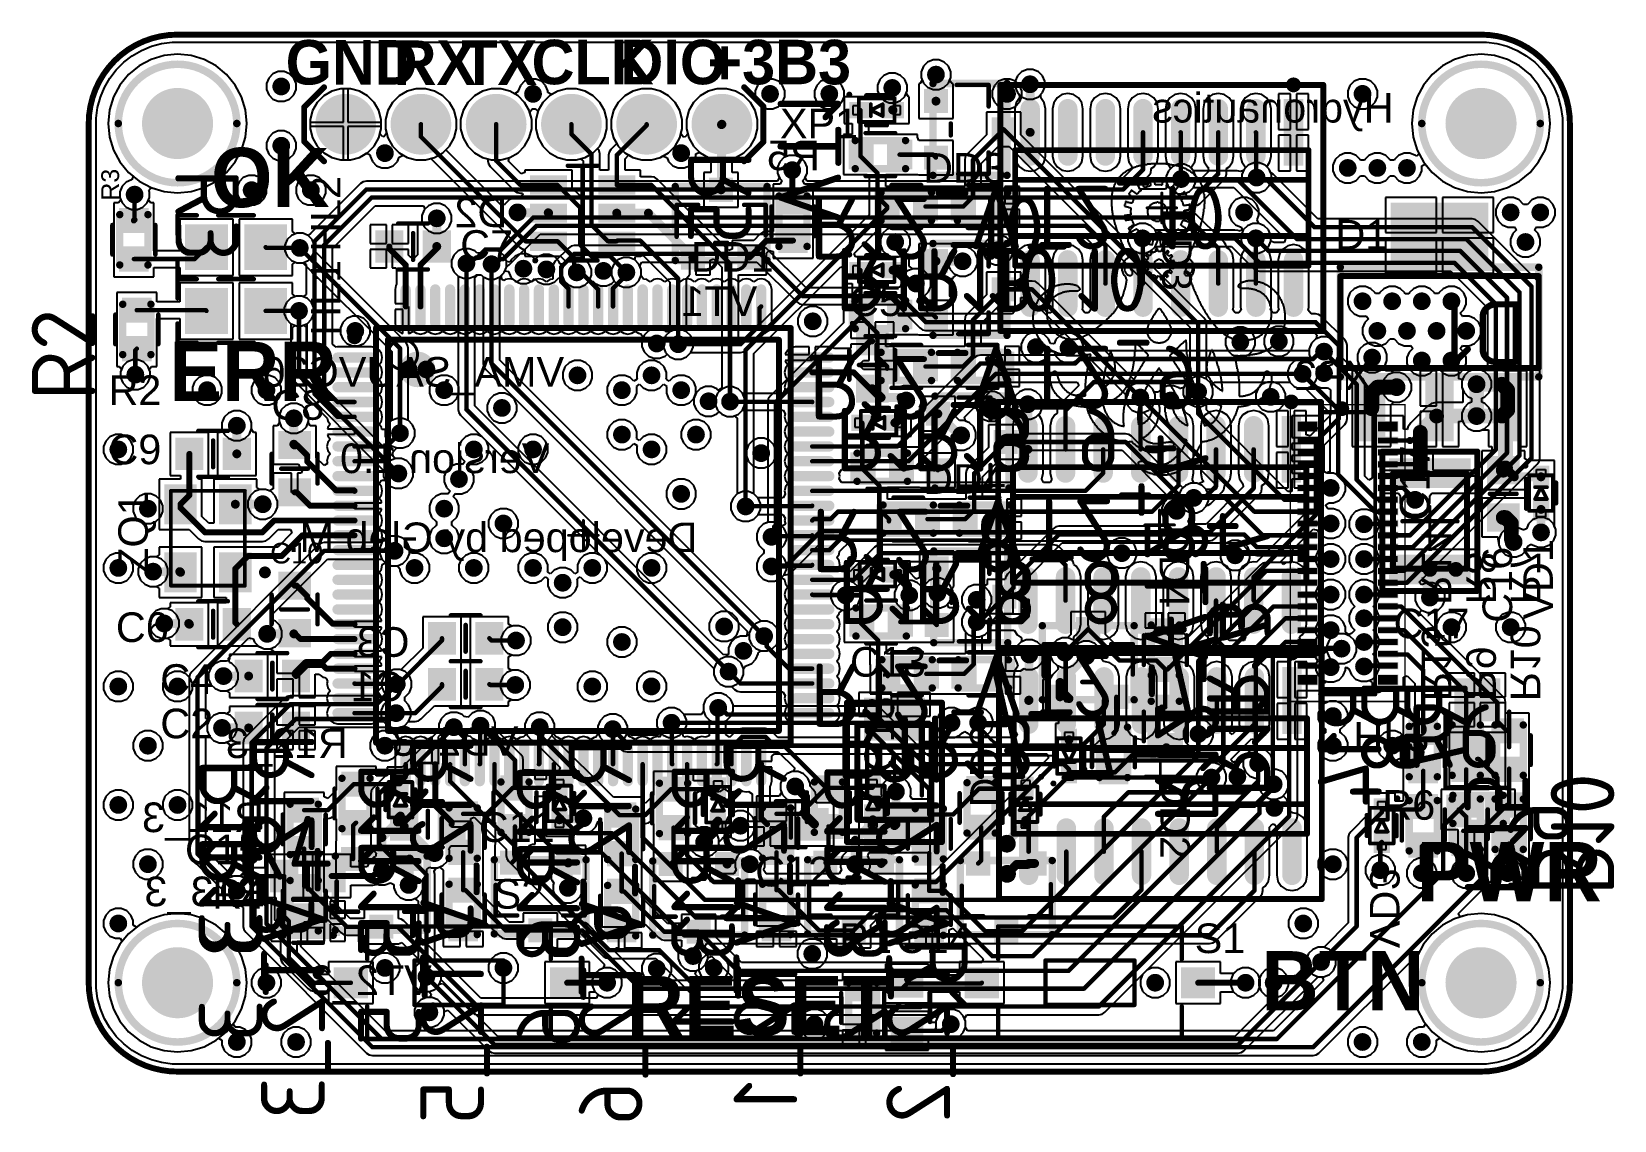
# Model space of a CAD drawing. Header units: inches. Extents: x -1.9 to 51.5, y -1.6 to 35.1.
import ezdxf

# ---------------------------------------------------------------- set-up
doc = ezdxf.new("R2010")
doc.units = ezdxf.units.IN
for name, color, linetype in [('Assembly Notes', 76, 'Continuous'), ('Board Shape', 56, 'Continuous'), ('Bottom Layer', 76, 'Continuous'), ('Bottom Layer 1', 5, 'Continuous'), ('Bottom Overlay', 54, 'Continuous'), ('Bottom Paste', 16, 'Continuous'), ('Bottom Solder', 6, 'Continuous'), ('Keep-Out Layer', 6, 'Continuous'), ('Mechanical 1', 6, 'Continuous'), ('Mechanical 10', 56, 'Continuous'), ('Mechanical 13', 56, 'Continuous'), ('Mechanical 15', 56, 'Continuous'), ('Mechanical 16', 56, 'Continuous'), ('Mechanical 5', 56, 'Continuous'), ('Multi-Layer', 9, 'Continuous'), ('Pad Holes', 156, 'Continuous'), ('Top Assembly', 56, 'Continuous'), ('Top Component Center', 56, 'Continuous'), ('Top Courtyard', 56, 'Continuous'), ('Top Layer', 16, 'Continuous'), ('Top Layer 1', 1, 'Continuous'), ('Top Overlay', 2, 'Continuous'), ('Top Paste', 8, 'Continuous'), ('Top Solder', 216, 'Continuous'), ('Via Holes', 16, 'Continuous')]:
    doc.layers.add(name, color=color, linetype=linetype)
doc.styles.add('Arial', font='', dxfattribs={"height": 0.2})
doc.styles.add('Century Gothic_Bold', font='', dxfattribs={"height": 0.2})
doc.styles.add('GOST type B', font='', dxfattribs={"height": 0.2})
doc.styles.get('Arial').set_extended_font_data('Arial')
doc.styles.get('Century Gothic_Bold').set_extended_font_data('Century Gothic', bold=True)
doc.styles.get('GOST type B').set_extended_font_data('GOST type B')

msp = doc.modelspace()

# ---------------------------------------------------------------- texts
at = {"layer": 'Bottom Overlay', "style": 'Arial', "text_generation_flag": 2}
for s, rotation, p in [('Hydronautics', 360, (44.05, 32.033)), ('R14', 270, (45, 15.75)), ('R8', 270, (46.5, 15.767)), ('R7', 270, (48, 15.767)), ('R15', 270, (45, 12.5)), ('R10', 270, (48, 12.5)), ('R9', 270, (46.5, 12.567)), ('VD3', 270, (43.25, 4.167))]:
    msp.add_text(s, height=1, rotation=rotation, dxfattribs=at).set_placement(p)
for s, p in [('R5', (24.683, 30.425)), ('D2', (14.133, 28.5)), ('VT1', (22.566, 25.5)), ('VMA_SAUVC26', (16.05, 23.117)), ('XP2', (43.333, 23)), ('Version 1.0', (15.55, 20.2)), ('Developed by Gleb M.', (20.55, 17.533)), ('C3', (10.833, 14)), ('C1', (10.666, 12.5)), ('R12_3', (8.749, 10.583)), ('VD2_3', (14.508, 10.658)), ('R11_3', (5.916, 8.083)), ('R13_3', (5.999, 5.583)), ('VT2_3', (11.583, 2.583))]:
    msp.add_text(s, height=1, dxfattribs=at).set_placement(p)
at = {"layer": 'Top Overlay'}
for s, height, style, p in [('GND', 1.5, 'Century Gothic_Bold', (6.649, 33.316)), ('RX', 1.5, 'Century Gothic_Bold', (10.293, 33.303)), ('TX', 1.5, 'Century Gothic_Bold', (12.574, 33.303)), ('CLK', 1.5, 'Century Gothic_Bold', (14.95, 33.325)), ('DIO', 1.5, 'Century Gothic_Bold', (17.95, 33.325)), ('+3B3', 1.5, 'Century Gothic_Bold', (20.885, 33.325)), ('XP1', 1, 'Arial', (23.334, 31.5)), ('OK', 2, 'Century Gothic_Bold', (4.124, 29.177)), ('DD3', 1, 'Arial', (28.167, 30)), ('C7', 1, 'Arial', (12.541, 27.399)), ('D1', 1, 'Arial', (42.084, 27.75)), ('DD1', 1, 'Arial', (20.334, 27)), ('C5', 1, 'Arial', (25.667, 25.5)), ('ERR', 2, 'Century Gothic_Bold', (2.722, 22.632)), ('R2', 1, 'Arial', (0.667, 22.5)), ('C8', 1, 'Arial', (6.167, 22)), ('C9', 1, 'Arial', (0.667, 20.5)), ('DD4', 1, 'Arial', (28.167, 19.5)), ('C10', 0.7, 'Arial', (6.125, 17.15)), ('C6', 1, 'Arial', (0.917, 14.5)), ('C17', 1, 'Arial', (44.05, 14.625)), ('C13', 1, 'Arial', (25.698, 13.329)), ('C4', 1, 'Arial', (2.417, 12.75)), ('C2', 1, 'Arial', (2.417, 11.25)), ('HL3', 1, 'Arial', (42.692, 10.8)), ('R6', 1, 'Arial', (43.667, 8.5)), ('C11', 1, 'Arial', (13.167, 7.75)), ('C15', 1, 'Arial', (3.25, 7)), ('C12', 1, 'Arial', (22.5, 6.25)), ('R4', 1, 'Arial', (4.167, 5.5)), ('S2', 1, 'Arial', (13.667, 5.5)), ('R1', 1, 'Arial', (25.334, 4)), ('C14', 1, 'Arial', (27.25, 4)), ('S1', 1, 'Arial', (37.334, 4)), ('BTN', 2, 'Century Gothic_Bold', (39.588, 2.066)), ('RESET', 2, 'Century Gothic_Bold', (18.164, 1.224))]:
    msp.add_text(s, height=height, dxfattribs=dict(at, style=style)).set_placement(p)
for s, height, rotation, style, p in [('R3', 0.6, 90, 'Arial', (1.025, 29.4)), ('HL2', 1, 90, 'Arial', (8.5, 27.667)), ('HL1', 1, 90, 'Arial', (8.5, 24.834)), ('ZQ1', 1, 90, 'Arial', (2, 16.834)), ('C16', 1, 90, 'Arial', (48.05, 15.15)), ('VD1', 1, 90, 'Arial', (49.425, 15.259)), ('DD2', 1, 90, 'Arial', (30.75, 8.917)), ('PWR', 2, 360, 'Century Gothic_Bold', (44.831, 5.75))]:
    msp.add_text(s, height=height, rotation=rotation, dxfattribs=dict(at, style=style)).set_placement(p)

# ---------------------------------------------------------------- blocks, each defined once
blk = doc.blocks.new('SOD523_B_97')
at = {"layer": 'Bottom Layer 1'}
for points in [[(-0.9, 0.25), (-0.2, 0.25), (-0.2, -0.25), (-0.9, -0.25)], [(0.2, 0.25), (0.9, 0.25), (0.9, -0.25), (0.2, -0.25)]]:
    blk.add_hatch(color=5, dxfattribs=at).paths.add_polyline_path(points)
at = {"layer": 'Bottom Paste'}
for points in [[(-0.9, 0.25), (-0.2, 0.25), (-0.2, -0.25), (-0.9, -0.25)], [(0.2, 0.25), (0.9, 0.25), (0.9, -0.25), (0.2, -0.25)]]:
    blk.add_hatch(color=16, dxfattribs=at).paths.add_polyline_path(points)
at = {"layer": 'Bottom Solder'}
for points in [[(-0.925, 0.275), (-0.175, 0.275), (-0.175, -0.275), (-0.925, -0.275)], [(0.175, 0.275), (0.925, 0.275), (0.925, -0.275), (0.175, -0.275)]]:
    blk.add_hatch(color=6, dxfattribs=at).paths.add_polyline_path(points)
at = {"layer": 'Bottom Overlay'}
for points in [[(-0.344, 0.507, 0.15, 0.15, 0), (0.356, 0.507, 0.15, 0.15, 0)], [(-0.35, -0.5, 0.15, 0.15, 0), (0.35, -0.5, 0.15, 0.15, 0)]]:
    blk.add_lwpolyline(points, format="xyseb", dxfattribs=at)
for points in [[(-0.382, 0.507, 0.075, 0.075, 1), (-0.307, 0.507, 0.075, 0.075, 1)], [(0.318, 0.507, 0.075, 0.075, 1), (0.393, 0.507, 0.075, 0.075, 1)], [(-0.387, -0.5, 0.075, 0.075, 1), (-0.312, -0.5, 0.075, 0.075, 1)], [(0.312, -0.5, 0.075, 0.075, 1), (0.387, -0.5, 0.075, 0.075, 1)], [(0.975, -0.525, 0.1, 0.1, 1), (0.875, -0.525, 0.1, 0.1, 1)], [(0.85, -0.525, 0.05, 0.05, 1), (0.9, -0.525, 0.05, 0.05, 1)], [(0.95, -0.525, 0.05, 0.05, 1), (1, -0.525, 0.05, 0.05, 1)]]:
    blk.add_lwpolyline(points, format="xyseb", close=True, dxfattribs=at)
at = {"layer": 'Mechanical 13'}
for p, q in [((-0.6, 0.15), (-0.8, 0.15)), ((-0.8, 0.15), (-0.8, -0.15)), ((-0.6, -0.15), (-0.6, 0.15)), ((0.8, 0.15), (0.601, 0.15)), ((0.601, 0.15), (0.601, -0.15)), ((0.8, -0.15), (0.8, 0.15)), ((-0.8, -0.15), (-0.6, -0.15)), ((0.601, -0.15), (0.8, -0.15))]:
    blk.add_line(p, q, dxfattribs=at)
for points in [[(-0.6, 0.4, 0.127, 0.127, 0), (-0.6, -0.4, 0.127, 0.127, 0)], [(-0.6, 0.4, 0.127, 0.127, 0), (0.6, 0.4, 0.127, 0.127, 0)], [(-0.2, 0.2, 0.127, 0.127, 0), (-0.2, -0.2, 0.127, 0.127, 0)], [(-0.2, 0.2, 0.127, 0.127, 0), (0.2, 0, 0.127, 0.127, 0)], [(0.2, 0, 0.127, 0.127, 0), (-0.2, -0.2, 0.127, 0.127, 0)], [(0.2, 0.2, 0.127, 0.127, 0), (0.2, 0, 0.127, 0.127, 0)], [(0.2, 0, 0.127, 0.127, 0), (0.2, -0.2, 0.127, 0.127, 0)], [(0.6, 0.4, 0.127, 0.127, 0), (0.6, -0.4, 0.127, 0.127, 0)], [(-0.6, -0.4, 0.127, 0.127, 0), (0.6, -0.4, 0.127, 0.127, 0)]]:
    blk.add_lwpolyline(points, format="xyseb", dxfattribs=at)
for points in [[(-0.632, 0.4, 0.0635, 0.0635, 1), (-0.568, 0.4, 0.0635, 0.0635, 1)], [(-0.632, 0.4, 0.0635, 0.0635, 1), (-0.568, 0.4, 0.0635, 0.0635, 1)], [(-0.232, 0.2, 0.0635, 0.0635, 1), (-0.168, 0.2, 0.0635, 0.0635, 1)], [(-0.232, 0.2, 0.0635, 0.0635, 1), (-0.168, 0.2, 0.0635, 0.0635, 1)], [(0.168, 0.2, 0.0635, 0.0635, 1), (0.232, 0.2, 0.0635, 0.0635, 1)], [(0.168, 0, 0.0635, 0.0635, 1), (0.232, 0, 0.0635, 0.0635, 1)], [(0.168, 0, 0.0635, 0.0635, 1), (0.232, 0, 0.0635, 0.0635, 1)], [(0.168, 0, 0.0635, 0.0635, 1), (0.232, 0, 0.0635, 0.0635, 1)], [(0.168, 0, 0.0635, 0.0635, 1), (0.232, 0, 0.0635, 0.0635, 1)], [(0.568, 0.4, 0.0635, 0.0635, 1), (0.632, 0.4, 0.0635, 0.0635, 1)], [(0.568, 0.4, 0.0635, 0.0635, 1), (0.632, 0.4, 0.0635, 0.0635, 1)], [(-0.632, -0.4, 0.0635, 0.0635, 1), (-0.568, -0.4, 0.0635, 0.0635, 1)], [(-0.632, -0.4, 0.0635, 0.0635, 1), (-0.568, -0.4, 0.0635, 0.0635, 1)], [(-0.232, -0.2, 0.0635, 0.0635, 1), (-0.168, -0.2, 0.0635, 0.0635, 1)], [(-0.232, -0.2, 0.0635, 0.0635, 1), (-0.168, -0.2, 0.0635, 0.0635, 1)], [(0.168, -0.2, 0.0635, 0.0635, 1), (0.232, -0.2, 0.0635, 0.0635, 1)], [(0.568, -0.4, 0.0635, 0.0635, 1), (0.632, -0.4, 0.0635, 0.0635, 1)], [(0.568, -0.4, 0.0635, 0.0635, 1), (0.632, -0.4, 0.0635, 0.0635, 1)]]:
    blk.add_lwpolyline(points, format="xyseb", close=True, dxfattribs=at)
blk = doc.blocks.new('0603R_B_98')
at = {"layer": 'Bottom Layer 1'}
for points in [[(-0.25, 0.475), (-0.25, -0.475), (-1.05, -0.475), (-1.05, 0.475)], [(1.05, 0.475), (1.05, -0.475), (0.25, -0.475), (0.25, 0.475)]]:
    blk.add_hatch(color=5, dxfattribs=at).paths.add_polyline_path(points)
at = {"layer": 'Bottom Paste'}
for points in [[(-0.25, 0.475), (-0.25, -0.475), (-1.05, -0.475), (-1.05, 0.475)], [(1.05, 0.475), (1.05, -0.475), (0.25, -0.475), (0.25, 0.475)]]:
    blk.add_hatch(color=16, dxfattribs=at).paths.add_polyline_path(points)
at = {"layer": 'Bottom Solder'}
for points in [[(-0.225, 0.5), (-0.225, -0.5), (-1.075, -0.5), (-1.075, 0.5)], [(1.075, 0.5), (1.075, -0.5), (0.225, -0.5), (0.225, 0.5)]]:
    blk.add_hatch(color=6, dxfattribs=at).paths.add_polyline_path(points)
at = {"layer": 'Assembly Notes'}
for points in [[(-0.85, 0.475, 0.25, 0.25, 0), (-0.85, -0.475, 0.25, 0.25, 0)], [(-0.85, 0.475, 0.25, 0.25, 0), (0.85, 0.475, 0.25, 0.25, 0)], [(0.85, 0.475, 0.25, 0.25, 0), (0.85, -0.475, 0.25, 0.25, 0)], [(-0.85, -0.475, 0.25, 0.25, 0), (0.85, -0.475, 0.25, 0.25, 0)]]:
    blk.add_lwpolyline(points, format="xyseb", dxfattribs=at)
for points in [[(-0.913, 0.475, 0.125, 0.125, 1), (-0.788, 0.475, 0.125, 0.125, 1)], [(-0.913, 0.475, 0.125, 0.125, 1), (-0.788, 0.475, 0.125, 0.125, 1)], [(0.787, 0.475, 0.125, 0.125, 1), (0.912, 0.475, 0.125, 0.125, 1)], [(0.787, 0.475, 0.125, 0.125, 1), (0.912, 0.475, 0.125, 0.125, 1)], [(-0.913, -0.475, 0.125, 0.125, 1), (-0.788, -0.475, 0.125, 0.125, 1)], [(-0.913, -0.475, 0.125, 0.125, 1), (-0.788, -0.475, 0.125, 0.125, 1)], [(0.787, -0.475, 0.125, 0.125, 1), (0.912, -0.475, 0.125, 0.125, 1)], [(0.787, -0.475, 0.125, 0.125, 1), (0.912, -0.475, 0.125, 0.125, 1)]]:
    blk.add_lwpolyline(points, format="xyseb", close=True, dxfattribs=at)
at = {"layer": 'Bottom Overlay'}
for points in [[(-0.5, 0.725, 0.15, 0.15, 0), (0.5, 0.725, 0.15, 0.15, 0)], [(-0.5, -0.725, 0.15, 0.15, 0), (0.5, -0.725, 0.15, 0.15, 0)]]:
    blk.add_lwpolyline(points, format="xyseb", dxfattribs=at)
for points in [[(-0.537, 0.725, 0.075, 0.075, 1), (-0.462, 0.725, 0.075, 0.075, 1)], [(0.462, 0.725, 0.075, 0.075, 1), (0.537, 0.725, 0.075, 0.075, 1)], [(-0.537, -0.725, 0.075, 0.075, 1), (-0.462, -0.725, 0.075, 0.075, 1)], [(0.462, -0.725, 0.075, 0.075, 1), (0.537, -0.725, 0.075, 0.075, 1)]]:
    blk.add_lwpolyline(points, format="xyseb", close=True, dxfattribs=at)
at = {"layer": 'Assembly Notes', "style": 'GOST type B', "text_generation_flag": 2}
blk.add_text('R15', height=2.15, rotation=180, dxfattribs=at).set_placement((-2.4, -1.4))
blk = doc.blocks.new('0603R_B_99')
at = {"layer": 'Bottom Layer 1'}
for points in [[(-0.25, 0.475), (-0.25, -0.475), (-1.05, -0.475), (-1.05, 0.475)], [(1.05, 0.475), (1.05, -0.475), (0.25, -0.475), (0.25, 0.475)]]:
    blk.add_hatch(color=5, dxfattribs=at).paths.add_polyline_path(points)
at = {"layer": 'Bottom Paste'}
for points in [[(-0.25, 0.475), (-0.25, -0.475), (-1.05, -0.475), (-1.05, 0.475)], [(1.05, 0.475), (1.05, -0.475), (0.25, -0.475), (0.25, 0.475)]]:
    blk.add_hatch(color=16, dxfattribs=at).paths.add_polyline_path(points)
at = {"layer": 'Bottom Solder'}
for points in [[(-0.225, 0.5), (-0.225, -0.5), (-1.075, -0.5), (-1.075, 0.5)], [(1.075, 0.5), (1.075, -0.5), (0.225, -0.5), (0.225, 0.5)]]:
    blk.add_hatch(color=6, dxfattribs=at).paths.add_polyline_path(points)
at = {"layer": 'Assembly Notes'}
for points in [[(0.85, 0.475, 0.25, 0.25, 0), (-0.85, 0.475, 0.25, 0.25, 0)], [(-0.85, -0.475, 0.25, 0.25, 0), (-0.85, 0.475, 0.25, 0.25, 0)], [(0.85, -0.475, 0.25, 0.25, 0), (0.85, 0.475, 0.25, 0.25, 0)], [(0.85, -0.475, 0.25, 0.25, 0), (-0.85, -0.475, 0.25, 0.25, 0)]]:
    blk.add_lwpolyline(points, format="xyseb", dxfattribs=at)
for points in [[(-0.913, 0.475, 0.125, 0.125, 1), (-0.788, 0.475, 0.125, 0.125, 1)], [(-0.913, 0.475, 0.125, 0.125, 1), (-0.788, 0.475, 0.125, 0.125, 1)], [(0.787, 0.475, 0.125, 0.125, 1), (0.912, 0.475, 0.125, 0.125, 1)], [(0.787, 0.475, 0.125, 0.125, 1), (0.912, 0.475, 0.125, 0.125, 1)], [(-0.913, -0.475, 0.125, 0.125, 1), (-0.788, -0.475, 0.125, 0.125, 1)], [(-0.913, -0.475, 0.125, 0.125, 1), (-0.788, -0.475, 0.125, 0.125, 1)], [(0.787, -0.475, 0.125, 0.125, 1), (0.912, -0.475, 0.125, 0.125, 1)], [(0.787, -0.475, 0.125, 0.125, 1), (0.912, -0.475, 0.125, 0.125, 1)]]:
    blk.add_lwpolyline(points, format="xyseb", close=True, dxfattribs=at)
at = {"layer": 'Bottom Overlay'}
for points in [[(0.5, 0.725, 0.15, 0.15, 0), (-0.5, 0.725, 0.15, 0.15, 0)], [(0.5, -0.725, 0.15, 0.15, 0), (-0.5, -0.725, 0.15, 0.15, 0)]]:
    blk.add_lwpolyline(points, format="xyseb", dxfattribs=at)
for points in [[(-0.537, 0.725, 0.075, 0.075, 1), (-0.462, 0.725, 0.075, 0.075, 1)], [(0.462, 0.725, 0.075, 0.075, 1), (0.537, 0.725, 0.075, 0.075, 1)], [(-0.537, -0.725, 0.075, 0.075, 1), (-0.462, -0.725, 0.075, 0.075, 1)], [(0.462, -0.725, 0.075, 0.075, 1), (0.537, -0.725, 0.075, 0.075, 1)]]:
    blk.add_lwpolyline(points, format="xyseb", close=True, dxfattribs=at)
at = {"layer": 'Assembly Notes', "style": 'GOST type B', "text_generation_flag": 2}
blk.add_text('R14', height=2.15, rotation=-180, dxfattribs=at).set_placement((-2.4, -1.4))
blk = doc.blocks.new('0603R_B_100')
at = {"layer": 'Bottom Layer 1'}
for points in [[(-0.25, 0.475), (-0.25, -0.475), (-1.05, -0.475), (-1.05, 0.475)], [(1.05, 0.475), (1.05, -0.475), (0.25, -0.475), (0.25, 0.475)]]:
    blk.add_hatch(color=5, dxfattribs=at).paths.add_polyline_path(points)
at = {"layer": 'Bottom Paste'}
for points in [[(-0.25, 0.475), (-0.25, -0.475), (-1.05, -0.475), (-1.05, 0.475)], [(1.05, 0.475), (1.05, -0.475), (0.25, -0.475), (0.25, 0.475)]]:
    blk.add_hatch(color=16, dxfattribs=at).paths.add_polyline_path(points)
at = {"layer": 'Bottom Solder'}
for points in [[(-0.225, 0.5), (-0.225, -0.5), (-1.075, -0.5), (-1.075, 0.5)], [(1.075, 0.5), (1.075, -0.5), (0.225, -0.5), (0.225, 0.5)]]:
    blk.add_hatch(color=6, dxfattribs=at).paths.add_polyline_path(points)
at = {"layer": 'Assembly Notes'}
for points in [[(-0.85, 0.475, 0.25, 0.25, 0), (-0.85, -0.475, 0.25, 0.25, 0)], [(-0.85, 0.475, 0.25, 0.25, 0), (0.85, 0.475, 0.25, 0.25, 0)], [(0.85, 0.475, 0.25, 0.25, 0), (0.85, -0.475, 0.25, 0.25, 0)], [(-0.85, -0.475, 0.25, 0.25, 0), (0.85, -0.475, 0.25, 0.25, 0)]]:
    blk.add_lwpolyline(points, format="xyseb", dxfattribs=at)
for points in [[(-0.913, 0.475, 0.125, 0.125, 1), (-0.788, 0.475, 0.125, 0.125, 1)], [(-0.913, 0.475, 0.125, 0.125, 1), (-0.788, 0.475, 0.125, 0.125, 1)], [(0.787, 0.475, 0.125, 0.125, 1), (0.912, 0.475, 0.125, 0.125, 1)], [(0.787, 0.475, 0.125, 0.125, 1), (0.912, 0.475, 0.125, 0.125, 1)], [(-0.913, -0.475, 0.125, 0.125, 1), (-0.788, -0.475, 0.125, 0.125, 1)], [(-0.913, -0.475, 0.125, 0.125, 1), (-0.788, -0.475, 0.125, 0.125, 1)], [(0.787, -0.475, 0.125, 0.125, 1), (0.912, -0.475, 0.125, 0.125, 1)], [(0.787, -0.475, 0.125, 0.125, 1), (0.912, -0.475, 0.125, 0.125, 1)]]:
    blk.add_lwpolyline(points, format="xyseb", close=True, dxfattribs=at)
at = {"layer": 'Bottom Overlay'}
for points in [[(-0.5, 0.725, 0.15, 0.15, 0), (0.5, 0.725, 0.15, 0.15, 0)], [(-0.5, -0.725, 0.15, 0.15, 0), (0.5, -0.725, 0.15, 0.15, 0)]]:
    blk.add_lwpolyline(points, format="xyseb", dxfattribs=at)
for points in [[(-0.537, 0.725, 0.075, 0.075, 1), (-0.462, 0.725, 0.075, 0.075, 1)], [(0.462, 0.725, 0.075, 0.075, 1), (0.537, 0.725, 0.075, 0.075, 1)], [(-0.537, -0.725, 0.075, 0.075, 1), (-0.462, -0.725, 0.075, 0.075, 1)], [(0.462, -0.725, 0.075, 0.075, 1), (0.537, -0.725, 0.075, 0.075, 1)]]:
    blk.add_lwpolyline(points, format="xyseb", close=True, dxfattribs=at)
at = {"layer": 'Assembly Notes', "style": 'GOST type B', "text_generation_flag": 2}
blk.add_text('R10', height=2.15, rotation=180, dxfattribs=at).set_placement((-2.4, -1.4))
blk = doc.blocks.new('0603R_B_101')
at = {"layer": 'Bottom Layer 1'}
for points in [[(-0.25, 0.475), (-0.25, -0.475), (-1.05, -0.475), (-1.05, 0.475)], [(1.05, 0.475), (1.05, -0.475), (0.25, -0.475), (0.25, 0.475)]]:
    blk.add_hatch(color=5, dxfattribs=at).paths.add_polyline_path(points)
at = {"layer": 'Bottom Paste'}
for points in [[(-0.25, 0.475), (-0.25, -0.475), (-1.05, -0.475), (-1.05, 0.475)], [(1.05, 0.475), (1.05, -0.475), (0.25, -0.475), (0.25, 0.475)]]:
    blk.add_hatch(color=16, dxfattribs=at).paths.add_polyline_path(points)
at = {"layer": 'Bottom Solder'}
for points in [[(-0.225, 0.5), (-0.225, -0.5), (-1.075, -0.5), (-1.075, 0.5)], [(1.075, 0.5), (1.075, -0.5), (0.225, -0.5), (0.225, 0.5)]]:
    blk.add_hatch(color=6, dxfattribs=at).paths.add_polyline_path(points)
at = {"layer": 'Assembly Notes'}
for points in [[(-0.85, 0.475, 0.25, 0.25, 0), (-0.85, -0.475, 0.25, 0.25, 0)], [(-0.85, 0.475, 0.25, 0.25, 0), (0.85, 0.475, 0.25, 0.25, 0)], [(0.85, 0.475, 0.25, 0.25, 0), (0.85, -0.475, 0.25, 0.25, 0)], [(-0.85, -0.475, 0.25, 0.25, 0), (0.85, -0.475, 0.25, 0.25, 0)]]:
    blk.add_lwpolyline(points, format="xyseb", dxfattribs=at)
for points in [[(-0.913, 0.475, 0.125, 0.125, 1), (-0.788, 0.475, 0.125, 0.125, 1)], [(-0.913, 0.475, 0.125, 0.125, 1), (-0.788, 0.475, 0.125, 0.125, 1)], [(0.787, 0.475, 0.125, 0.125, 1), (0.912, 0.475, 0.125, 0.125, 1)], [(0.787, 0.475, 0.125, 0.125, 1), (0.912, 0.475, 0.125, 0.125, 1)], [(-0.913, -0.475, 0.125, 0.125, 1), (-0.788, -0.475, 0.125, 0.125, 1)], [(-0.913, -0.475, 0.125, 0.125, 1), (-0.788, -0.475, 0.125, 0.125, 1)], [(0.787, -0.475, 0.125, 0.125, 1), (0.912, -0.475, 0.125, 0.125, 1)], [(0.787, -0.475, 0.125, 0.125, 1), (0.912, -0.475, 0.125, 0.125, 1)]]:
    blk.add_lwpolyline(points, format="xyseb", close=True, dxfattribs=at)
at = {"layer": 'Bottom Overlay'}
for points in [[(-0.5, 0.725, 0.15, 0.15, 0), (0.5, 0.725, 0.15, 0.15, 0)], [(-0.5, -0.725, 0.15, 0.15, 0), (0.5, -0.725, 0.15, 0.15, 0)]]:
    blk.add_lwpolyline(points, format="xyseb", dxfattribs=at)
for points in [[(-0.537, 0.725, 0.075, 0.075, 1), (-0.462, 0.725, 0.075, 0.075, 1)], [(0.462, 0.725, 0.075, 0.075, 1), (0.537, 0.725, 0.075, 0.075, 1)], [(-0.537, -0.725, 0.075, 0.075, 1), (-0.462, -0.725, 0.075, 0.075, 1)], [(0.462, -0.725, 0.075, 0.075, 1), (0.537, -0.725, 0.075, 0.075, 1)]]:
    blk.add_lwpolyline(points, format="xyseb", close=True, dxfattribs=at)
at = {"layer": 'Assembly Notes', "style": 'GOST type B', "text_generation_flag": 2}
blk.add_text('R9', height=2.15, rotation=180, dxfattribs=at).set_placement((-2.4, -1.4))
blk = doc.blocks.new('0603R_B_102')
at = {"layer": 'Bottom Layer 1'}
for points in [[(-0.25, 0.475), (-0.25, -0.475), (-1.05, -0.475), (-1.05, 0.475)], [(1.05, 0.475), (1.05, -0.475), (0.25, -0.475), (0.25, 0.475)]]:
    blk.add_hatch(color=5, dxfattribs=at).paths.add_polyline_path(points)
at = {"layer": 'Bottom Paste'}
for points in [[(-0.25, 0.475), (-0.25, -0.475), (-1.05, -0.475), (-1.05, 0.475)], [(1.05, 0.475), (1.05, -0.475), (0.25, -0.475), (0.25, 0.475)]]:
    blk.add_hatch(color=16, dxfattribs=at).paths.add_polyline_path(points)
at = {"layer": 'Bottom Solder'}
for points in [[(-0.225, 0.5), (-0.225, -0.5), (-1.075, -0.5), (-1.075, 0.5)], [(1.075, 0.5), (1.075, -0.5), (0.225, -0.5), (0.225, 0.5)]]:
    blk.add_hatch(color=6, dxfattribs=at).paths.add_polyline_path(points)
at = {"layer": 'Assembly Notes'}
for points in [[(-0.85, -0.475, 0.25, 0.25, 0), (-0.85, 0.475, 0.25, 0.25, 0)], [(0.85, 0.475, 0.25, 0.25, 0), (-0.85, 0.475, 0.25, 0.25, 0)], [(0.85, -0.475, 0.25, 0.25, 0), (0.85, 0.475, 0.25, 0.25, 0)], [(0.85, -0.475, 0.25, 0.25, 0), (-0.85, -0.475, 0.25, 0.25, 0)]]:
    blk.add_lwpolyline(points, format="xyseb", dxfattribs=at)
for points in [[(-0.913, 0.475, 0.125, 0.125, 1), (-0.788, 0.475, 0.125, 0.125, 1)], [(-0.913, 0.475, 0.125, 0.125, 1), (-0.788, 0.475, 0.125, 0.125, 1)], [(0.787, 0.475, 0.125, 0.125, 1), (0.912, 0.475, 0.125, 0.125, 1)], [(0.787, 0.475, 0.125, 0.125, 1), (0.912, 0.475, 0.125, 0.125, 1)], [(-0.913, -0.475, 0.125, 0.125, 1), (-0.788, -0.475, 0.125, 0.125, 1)], [(-0.913, -0.475, 0.125, 0.125, 1), (-0.788, -0.475, 0.125, 0.125, 1)], [(0.787, -0.475, 0.125, 0.125, 1), (0.912, -0.475, 0.125, 0.125, 1)], [(0.787, -0.475, 0.125, 0.125, 1), (0.912, -0.475, 0.125, 0.125, 1)]]:
    blk.add_lwpolyline(points, format="xyseb", close=True, dxfattribs=at)
at = {"layer": 'Bottom Overlay'}
for points in [[(0.5, 0.725, 0.15, 0.15, 0), (-0.5, 0.725, 0.15, 0.15, 0)], [(0.5, -0.725, 0.15, 0.15, 0), (-0.5, -0.725, 0.15, 0.15, 0)]]:
    blk.add_lwpolyline(points, format="xyseb", dxfattribs=at)
for points in [[(-0.537, 0.725, 0.075, 0.075, 1), (-0.462, 0.725, 0.075, 0.075, 1)], [(0.462, 0.725, 0.075, 0.075, 1), (0.537, 0.725, 0.075, 0.075, 1)], [(-0.537, -0.725, 0.075, 0.075, 1), (-0.462, -0.725, 0.075, 0.075, 1)], [(0.462, -0.725, 0.075, 0.075, 1), (0.537, -0.725, 0.075, 0.075, 1)]]:
    blk.add_lwpolyline(points, format="xyseb", close=True, dxfattribs=at)
at = {"layer": 'Assembly Notes', "style": 'GOST type B', "text_generation_flag": 2}
blk.add_text('R8', height=2.15, rotation=-180, dxfattribs=at).set_placement((-2.4, -1.4))
blk = doc.blocks.new('0603R_B_103')
at = {"layer": 'Bottom Layer 1'}
for points in [[(-0.25, 0.475), (-0.25, -0.475), (-1.05, -0.475), (-1.05, 0.475)], [(1.05, 0.475), (1.05, -0.475), (0.25, -0.475), (0.25, 0.475)]]:
    blk.add_hatch(color=5, dxfattribs=at).paths.add_polyline_path(points)
at = {"layer": 'Bottom Paste'}
for points in [[(-0.25, 0.475), (-0.25, -0.475), (-1.05, -0.475), (-1.05, 0.475)], [(1.05, 0.475), (1.05, -0.475), (0.25, -0.475), (0.25, 0.475)]]:
    blk.add_hatch(color=16, dxfattribs=at).paths.add_polyline_path(points)
at = {"layer": 'Bottom Solder'}
for points in [[(-0.225, 0.5), (-0.225, -0.5), (-1.075, -0.5), (-1.075, 0.5)], [(1.075, 0.5), (1.075, -0.5), (0.225, -0.5), (0.225, 0.5)]]:
    blk.add_hatch(color=6, dxfattribs=at).paths.add_polyline_path(points)
at = {"layer": 'Assembly Notes'}
for points in [[(-0.85, -0.475, 0.25, 0.25, 0), (-0.85, 0.475, 0.25, 0.25, 0)], [(0.85, 0.475, 0.25, 0.25, 0), (-0.85, 0.475, 0.25, 0.25, 0)], [(0.85, -0.475, 0.25, 0.25, 0), (0.85, 0.475, 0.25, 0.25, 0)], [(0.85, -0.475, 0.25, 0.25, 0), (-0.85, -0.475, 0.25, 0.25, 0)]]:
    blk.add_lwpolyline(points, format="xyseb", dxfattribs=at)
for points in [[(-0.913, 0.475, 0.125, 0.125, 1), (-0.788, 0.475, 0.125, 0.125, 1)], [(-0.913, 0.475, 0.125, 0.125, 1), (-0.788, 0.475, 0.125, 0.125, 1)], [(0.787, 0.475, 0.125, 0.125, 1), (0.912, 0.475, 0.125, 0.125, 1)], [(0.787, 0.475, 0.125, 0.125, 1), (0.912, 0.475, 0.125, 0.125, 1)], [(-0.913, -0.475, 0.125, 0.125, 1), (-0.788, -0.475, 0.125, 0.125, 1)], [(-0.913, -0.475, 0.125, 0.125, 1), (-0.788, -0.475, 0.125, 0.125, 1)], [(0.787, -0.475, 0.125, 0.125, 1), (0.912, -0.475, 0.125, 0.125, 1)], [(0.787, -0.475, 0.125, 0.125, 1), (0.912, -0.475, 0.125, 0.125, 1)]]:
    blk.add_lwpolyline(points, format="xyseb", close=True, dxfattribs=at)
at = {"layer": 'Bottom Overlay'}
for points in [[(0.5, 0.725, 0.15, 0.15, 0), (-0.5, 0.725, 0.15, 0.15, 0)], [(0.5, -0.725, 0.15, 0.15, 0), (-0.5, -0.725, 0.15, 0.15, 0)]]:
    blk.add_lwpolyline(points, format="xyseb", dxfattribs=at)
for points in [[(-0.537, 0.725, 0.075, 0.075, 1), (-0.462, 0.725, 0.075, 0.075, 1)], [(0.462, 0.725, 0.075, 0.075, 1), (0.537, 0.725, 0.075, 0.075, 1)], [(-0.537, -0.725, 0.075, 0.075, 1), (-0.462, -0.725, 0.075, 0.075, 1)], [(0.462, -0.725, 0.075, 0.075, 1), (0.537, -0.725, 0.075, 0.075, 1)]]:
    blk.add_lwpolyline(points, format="xyseb", close=True, dxfattribs=at)
at = {"layer": 'Assembly Notes', "style": 'GOST type B', "text_generation_flag": 2}
blk.add_text('R7', height=2.15, rotation=-180, dxfattribs=at).set_placement((-2.4, -1.4))
blk = doc.blocks.new('TSS_TD_19XA_XTR_104')
at = {"layer": 'Top Layer 1'}
for points in [[(-4.2, 0.5), (-3.1, 0.5), (-3.1, -0.5), (-4.2, -0.5)], [(4.2, -0.5), (3.1, -0.5), (3.1, 0.5), (4.2, 0.5)]]:
    blk.add_hatch(color=1, dxfattribs=at).paths.add_polyline_path(points)
at = {"layer": 'Top Paste'}
for points in [[(-4.2, 0.5), (-3.1, 0.5), (-3.1, -0.5), (-4.2, -0.5)], [(4.2, -0.5), (3.1, -0.5), (3.1, 0.5), (4.2, 0.5)]]:
    blk.add_hatch(color=8, dxfattribs=at).paths.add_polyline_path(points)
at = {"layer": 'Top Solder'}
for points in [[(-4.225, 0.525), (-3.075, 0.525), (-3.075, -0.525), (-4.225, -0.525)], [(4.225, -0.525), (3.075, -0.525), (3.075, 0.525), (4.225, 0.525)]]:
    blk.add_hatch(color=216, dxfattribs=at).paths.add_polyline_path(points)
at = {"layer": 'Top Overlay'}
for points in [[(-3.1, 0.8, 0.15, 0.15, 0), (-3.1, 1.9, 0.15, 0.15, 0)], [(-3.1, 1.9, 0.15, 0.15, 0), (3.1, 1.9, 0.15, 0.15, 0)], [(3.1, 0.8, 0.15, 0.15, 0), (3.1, 1.9, 0.15, 0.15, 0)], [(-1.5, 0.75, 0.15, 0.15, 0), (1.5, 0.75, 0.15, 0.15, 0)], [(-1.5, -0.75, 0.15, 0.15, 0), (-1.5, 0.75, 0.15, 0.15, 0)], [(1.5, -0.75, 0.15, 0.15, 0), (1.5, 0.75, 0.15, 0.15, 0)], [(-3.1, -1.9, 0.15, 0.15, 0), (-3.1, -0.8, 0.15, 0.15, 0)], [(-1.5, -0.75, 0.15, 0.15, 0), (1.5, -0.75, 0.15, 0.15, 0)], [(3.1, -1.9, 0.15, 0.15, 0), (3.1, -0.8, 0.15, 0.15, 0)], [(-3.1, -1.9, 0.15, 0.15, 0), (3.1, -1.9, 0.15, 0.15, 0)]]:
    blk.add_lwpolyline(points, format="xyseb", dxfattribs=at)
for points in [[(-3.137, 1.9, 0.075, 0.075, 1), (-3.062, 1.9, 0.075, 0.075, 1)], [(-3.137, 1.9, 0.075, 0.075, 1), (-3.062, 1.9, 0.075, 0.075, 1)], [(3.062, 1.9, 0.075, 0.075, 1), (3.137, 1.9, 0.075, 0.075, 1)], [(3.062, 1.9, 0.075, 0.075, 1), (3.137, 1.9, 0.075, 0.075, 1)], [(-3.137, 0.8, 0.075, 0.075, 1), (-3.062, 0.8, 0.075, 0.075, 1)], [(-1.538, 0.75, 0.075, 0.075, 1), (-1.462, 0.75, 0.075, 0.075, 1)], [(-1.538, 0.75, 0.075, 0.075, 1), (-1.462, 0.75, 0.075, 0.075, 1)], [(1.462, 0.75, 0.075, 0.075, 1), (1.538, 0.75, 0.075, 0.075, 1)], [(1.462, 0.75, 0.075, 0.075, 1), (1.538, 0.75, 0.075, 0.075, 1)], [(3.062, 0.8, 0.075, 0.075, 1), (3.137, 0.8, 0.075, 0.075, 1)], [(-3.137, -0.8, 0.075, 0.075, 1), (-3.062, -0.8, 0.075, 0.075, 1)], [(-1.538, -0.75, 0.075, 0.075, 1), (-1.462, -0.75, 0.075, 0.075, 1)], [(-1.538, -0.75, 0.075, 0.075, 1), (-1.462, -0.75, 0.075, 0.075, 1)], [(1.462, -0.75, 0.075, 0.075, 1), (1.538, -0.75, 0.075, 0.075, 1)], [(1.462, -0.75, 0.075, 0.075, 1), (1.538, -0.75, 0.075, 0.075, 1)], [(3.062, -0.8, 0.075, 0.075, 1), (3.137, -0.8, 0.075, 0.075, 1)], [(-3.137, -1.9, 0.075, 0.075, 1), (-3.062, -1.9, 0.075, 0.075, 1)], [(-3.137, -1.9, 0.075, 0.075, 1), (-3.062, -1.9, 0.075, 0.075, 1)], [(3.062, -1.9, 0.075, 0.075, 1), (3.137, -1.9, 0.075, 0.075, 1)], [(3.062, -1.9, 0.075, 0.075, 1), (3.137, -1.9, 0.075, 0.075, 1)]]:
    blk.add_lwpolyline(points, format="xyseb", close=True, dxfattribs=at)
blk = doc.blocks.new('TSS_TD_19XA_XTR_105')
at = {"layer": 'Top Layer 1'}
for points in [[(-4.2, 0.5), (-3.1, 0.5), (-3.1, -0.5), (-4.2, -0.5)], [(4.2, -0.5), (3.1, -0.5), (3.1, 0.5), (4.2, 0.5)]]:
    blk.add_hatch(color=1, dxfattribs=at).paths.add_polyline_path(points)
at = {"layer": 'Top Paste'}
for points in [[(-4.2, 0.5), (-3.1, 0.5), (-3.1, -0.5), (-4.2, -0.5)], [(4.2, -0.5), (3.1, -0.5), (3.1, 0.5), (4.2, 0.5)]]:
    blk.add_hatch(color=8, dxfattribs=at).paths.add_polyline_path(points)
at = {"layer": 'Top Solder'}
for points in [[(-4.225, 0.525), (-3.075, 0.525), (-3.075, -0.525), (-4.225, -0.525)], [(4.225, -0.525), (3.075, -0.525), (3.075, 0.525), (4.225, 0.525)]]:
    blk.add_hatch(color=216, dxfattribs=at).paths.add_polyline_path(points)
at = {"layer": 'Top Overlay'}
for points in [[(-3.1, 0.8, 0.15, 0.15, 0), (-3.1, 1.9, 0.15, 0.15, 0)], [(-3.1, 1.9, 0.15, 0.15, 0), (3.1, 1.9, 0.15, 0.15, 0)], [(3.1, 0.8, 0.15, 0.15, 0), (3.1, 1.9, 0.15, 0.15, 0)], [(-1.5, 0.75, 0.15, 0.15, 0), (1.5, 0.75, 0.15, 0.15, 0)], [(-1.5, -0.75, 0.15, 0.15, 0), (-1.5, 0.75, 0.15, 0.15, 0)], [(1.5, -0.75, 0.15, 0.15, 0), (1.5, 0.75, 0.15, 0.15, 0)], [(-3.1, -1.9, 0.15, 0.15, 0), (-3.1, -0.8, 0.15, 0.15, 0)], [(-1.5, -0.75, 0.15, 0.15, 0), (1.5, -0.75, 0.15, 0.15, 0)], [(3.1, -1.9, 0.15, 0.15, 0), (3.1, -0.8, 0.15, 0.15, 0)], [(-3.1, -1.9, 0.15, 0.15, 0), (3.1, -1.9, 0.15, 0.15, 0)]]:
    blk.add_lwpolyline(points, format="xyseb", dxfattribs=at)
for points in [[(-3.137, 1.9, 0.075, 0.075, 1), (-3.062, 1.9, 0.075, 0.075, 1)], [(-3.137, 1.9, 0.075, 0.075, 1), (-3.062, 1.9, 0.075, 0.075, 1)], [(3.062, 1.9, 0.075, 0.075, 1), (3.137, 1.9, 0.075, 0.075, 1)], [(3.062, 1.9, 0.075, 0.075, 1), (3.137, 1.9, 0.075, 0.075, 1)], [(-3.137, 0.8, 0.075, 0.075, 1), (-3.062, 0.8, 0.075, 0.075, 1)], [(-1.538, 0.75, 0.075, 0.075, 1), (-1.462, 0.75, 0.075, 0.075, 1)], [(-1.538, 0.75, 0.075, 0.075, 1), (-1.462, 0.75, 0.075, 0.075, 1)], [(1.462, 0.75, 0.075, 0.075, 1), (1.538, 0.75, 0.075, 0.075, 1)], [(1.462, 0.75, 0.075, 0.075, 1), (1.538, 0.75, 0.075, 0.075, 1)], [(3.062, 0.8, 0.075, 0.075, 1), (3.137, 0.8, 0.075, 0.075, 1)], [(-3.137, -0.8, 0.075, 0.075, 1), (-3.062, -0.8, 0.075, 0.075, 1)], [(-1.538, -0.75, 0.075, 0.075, 1), (-1.462, -0.75, 0.075, 0.075, 1)], [(-1.538, -0.75, 0.075, 0.075, 1), (-1.462, -0.75, 0.075, 0.075, 1)], [(1.462, -0.75, 0.075, 0.075, 1), (1.538, -0.75, 0.075, 0.075, 1)], [(1.462, -0.75, 0.075, 0.075, 1), (1.538, -0.75, 0.075, 0.075, 1)], [(3.062, -0.8, 0.075, 0.075, 1), (3.137, -0.8, 0.075, 0.075, 1)], [(-3.137, -1.9, 0.075, 0.075, 1), (-3.062, -1.9, 0.075, 0.075, 1)], [(-3.137, -1.9, 0.075, 0.075, 1), (-3.062, -1.9, 0.075, 0.075, 1)], [(3.062, -1.9, 0.075, 0.075, 1), (3.137, -1.9, 0.075, 0.075, 1)], [(3.062, -1.9, 0.075, 0.075, 1), (3.137, -1.9, 0.075, 0.075, 1)]]:
    blk.add_lwpolyline(points, format="xyseb", close=True, dxfattribs=at)
blk = doc.blocks.new('DF40C_40DP_B_106')
at = {"layer": 'Bottom Layer 1'}
for points in [[(-4.435, 1.685), (-4.115, 1.685), (-4.115, 1.025), (-4.435, 1.025)], [(-3.9, 1.685), (-3.7, 1.685), (-3.7, 1.025), (-3.9, 1.025)], [(-3.5, 1.685), (-3.3, 1.685), (-3.3, 1.025), (-3.5, 1.025)], [(-3.1, 1.685), (-2.9, 1.685), (-2.9, 1.025), (-3.1, 1.025)], [(-2.7, 1.685), (-2.5, 1.685), (-2.5, 1.025), (-2.7, 1.025)], [(-2.3, 1.685), (-2.1, 1.685), (-2.1, 1.025), (-2.3, 1.025)], [(-1.9, 1.685), (-1.7, 1.685), (-1.7, 1.025), (-1.9, 1.025)], [(-1.5, 1.685), (-1.3, 1.685), (-1.3, 1.025), (-1.5, 1.025)], [(-1.1, 1.685), (-0.9, 1.685), (-0.9, 1.025), (-1.1, 1.025)], [(-0.7, 1.685), (-0.5, 1.685), (-0.5, 1.025), (-0.7, 1.025)], [(-0.3, 1.685), (-0.1, 1.685), (-0.1, 1.025), (-0.3, 1.025)], [(0.1, 1.685), (0.3, 1.685), (0.3, 1.025), (0.1, 1.025)], [(0.5, 1.685), (0.7, 1.685), (0.7, 1.025), (0.5, 1.025)], [(0.9, 1.685), (1.1, 1.685), (1.1, 1.025), (0.9, 1.025)], [(1.3, 1.685), (1.5, 1.685), (1.5, 1.025), (1.3, 1.025)], [(1.7, 1.685), (1.9, 1.685), (1.9, 1.025), (1.7, 1.025)], [(2.1, 1.685), (2.3, 1.685), (2.3, 1.025), (2.1, 1.025)], [(2.5, 1.685), (2.7, 1.685), (2.7, 1.025), (2.5, 1.025)], [(2.9, 1.685), (3.1, 1.685), (3.1, 1.025), (2.9, 1.025)], [(3.3, 1.685), (3.5, 1.685), (3.5, 1.025), (3.3, 1.025)], [(3.7, 1.685), (3.9, 1.685), (3.9, 1.025), (3.7, 1.025)], [(4.115, 1.685), (4.435, 1.685), (4.435, 1.025), (4.115, 1.025)], [(-4.115, -1.685), (-4.435, -1.685), (-4.435, -1.025), (-4.115, -1.025)], [(-3.7, -1.685), (-3.9, -1.685), (-3.9, -1.025), (-3.7, -1.025)], [(-3.3, -1.685), (-3.5, -1.685), (-3.5, -1.025), (-3.3, -1.025)], [(-2.9, -1.685), (-3.1, -1.685), (-3.1, -1.025), (-2.9, -1.025)], [(-2.5, -1.685), (-2.7, -1.685), (-2.7, -1.025), (-2.5, -1.025)], [(-2.1, -1.685), (-2.3, -1.685), (-2.3, -1.025), (-2.1, -1.025)], [(-1.7, -1.685), (-1.9, -1.685), (-1.9, -1.025), (-1.7, -1.025)], [(-1.3, -1.685), (-1.5, -1.685), (-1.5, -1.025), (-1.3, -1.025)], [(-0.9, -1.685), (-1.1, -1.685), (-1.1, -1.025), (-0.9, -1.025)], [(-0.5, -1.685), (-0.7, -1.685), (-0.7, -1.025), (-0.5, -1.025)], [(-0.1, -1.685), (-0.3, -1.685), (-0.3, -1.025), (-0.1, -1.025)], [(0.3, -1.685), (0.1, -1.685), (0.1, -1.025), (0.3, -1.025)], [(0.7, -1.685), (0.5, -1.685), (0.5, -1.025), (0.7, -1.025)], [(1.1, -1.685), (0.9, -1.685), (0.9, -1.025), (1.1, -1.025)], [(1.5, -1.685), (1.3, -1.685), (1.3, -1.025), (1.5, -1.025)], [(1.9, -1.685), (1.7, -1.685), (1.7, -1.025), (1.9, -1.025)], [(2.3, -1.685), (2.1, -1.685), (2.1, -1.025), (2.3, -1.025)], [(2.7, -1.685), (2.5, -1.685), (2.5, -1.025), (2.7, -1.025)], [(3.1, -1.685), (2.9, -1.685), (2.9, -1.025), (3.1, -1.025)], [(3.5, -1.685), (3.3, -1.685), (3.3, -1.025), (3.5, -1.025)], [(3.9, -1.685), (3.7, -1.685), (3.7, -1.025), (3.9, -1.025)], [(4.435, -1.685), (4.115, -1.685), (4.115, -1.025), (4.435, -1.025)]]:
    blk.add_hatch(color=5, dxfattribs=at).paths.add_polyline_path(points)
at = {"layer": 'Bottom Paste'}
for points in [[(-4.435, 1.685), (-4.115, 1.685), (-4.115, 1.025), (-4.435, 1.025)], [(-3.9, 1.685), (-3.7, 1.685), (-3.7, 1.025), (-3.9, 1.025)], [(-3.5, 1.685), (-3.3, 1.685), (-3.3, 1.025), (-3.5, 1.025)], [(-3.1, 1.685), (-2.9, 1.685), (-2.9, 1.025), (-3.1, 1.025)], [(-2.7, 1.685), (-2.5, 1.685), (-2.5, 1.025), (-2.7, 1.025)], [(-2.3, 1.685), (-2.1, 1.685), (-2.1, 1.025), (-2.3, 1.025)], [(-1.9, 1.685), (-1.7, 1.685), (-1.7, 1.025), (-1.9, 1.025)], [(-1.5, 1.685), (-1.3, 1.685), (-1.3, 1.025), (-1.5, 1.025)], [(-1.1, 1.685), (-0.9, 1.685), (-0.9, 1.025), (-1.1, 1.025)], [(-0.7, 1.685), (-0.5, 1.685), (-0.5, 1.025), (-0.7, 1.025)], [(-0.3, 1.685), (-0.1, 1.685), (-0.1, 1.025), (-0.3, 1.025)], [(0.1, 1.685), (0.3, 1.685), (0.3, 1.025), (0.1, 1.025)], [(0.5, 1.685), (0.7, 1.685), (0.7, 1.025), (0.5, 1.025)], [(0.9, 1.685), (1.1, 1.685), (1.1, 1.025), (0.9, 1.025)], [(1.3, 1.685), (1.5, 1.685), (1.5, 1.025), (1.3, 1.025)], [(1.7, 1.685), (1.9, 1.685), (1.9, 1.025), (1.7, 1.025)], [(2.1, 1.685), (2.3, 1.685), (2.3, 1.025), (2.1, 1.025)], [(2.5, 1.685), (2.7, 1.685), (2.7, 1.025), (2.5, 1.025)], [(2.9, 1.685), (3.1, 1.685), (3.1, 1.025), (2.9, 1.025)], [(3.3, 1.685), (3.5, 1.685), (3.5, 1.025), (3.3, 1.025)], [(3.7, 1.685), (3.9, 1.685), (3.9, 1.025), (3.7, 1.025)], [(4.115, 1.685), (4.435, 1.685), (4.435, 1.025), (4.115, 1.025)], [(-4.115, -1.685), (-4.435, -1.685), (-4.435, -1.025), (-4.115, -1.025)], [(-3.7, -1.685), (-3.9, -1.685), (-3.9, -1.025), (-3.7, -1.025)], [(-3.3, -1.685), (-3.5, -1.685), (-3.5, -1.025), (-3.3, -1.025)], [(-2.9, -1.685), (-3.1, -1.685), (-3.1, -1.025), (-2.9, -1.025)], [(-2.5, -1.685), (-2.7, -1.685), (-2.7, -1.025), (-2.5, -1.025)], [(-2.1, -1.685), (-2.3, -1.685), (-2.3, -1.025), (-2.1, -1.025)], [(-1.7, -1.685), (-1.9, -1.685), (-1.9, -1.025), (-1.7, -1.025)], [(-1.3, -1.685), (-1.5, -1.685), (-1.5, -1.025), (-1.3, -1.025)], [(-0.9, -1.685), (-1.1, -1.685), (-1.1, -1.025), (-0.9, -1.025)], [(-0.5, -1.685), (-0.7, -1.685), (-0.7, -1.025), (-0.5, -1.025)], [(-0.1, -1.685), (-0.3, -1.685), (-0.3, -1.025), (-0.1, -1.025)], [(0.3, -1.685), (0.1, -1.685), (0.1, -1.025), (0.3, -1.025)], [(0.7, -1.685), (0.5, -1.685), (0.5, -1.025), (0.7, -1.025)], [(1.1, -1.685), (0.9, -1.685), (0.9, -1.025), (1.1, -1.025)], [(1.5, -1.685), (1.3, -1.685), (1.3, -1.025), (1.5, -1.025)], [(1.9, -1.685), (1.7, -1.685), (1.7, -1.025), (1.9, -1.025)], [(2.3, -1.685), (2.1, -1.685), (2.1, -1.025), (2.3, -1.025)], [(2.7, -1.685), (2.5, -1.685), (2.5, -1.025), (2.7, -1.025)], [(3.1, -1.685), (2.9, -1.685), (2.9, -1.025), (3.1, -1.025)], [(3.5, -1.685), (3.3, -1.685), (3.3, -1.025), (3.5, -1.025)], [(3.9, -1.685), (3.7, -1.685), (3.7, -1.025), (3.9, -1.025)], [(4.435, -1.685), (4.115, -1.685), (4.115, -1.025), (4.435, -1.025)]]:
    blk.add_hatch(color=16, dxfattribs=at).paths.add_polyline_path(points)
at = {"layer": 'Bottom Solder'}
for points in [[(-4.46, 1.71), (-4.09, 1.71), (-4.09, 1), (-4.46, 1)], [(-3.925, 1.71), (-3.675, 1.71), (-3.675, 1), (-3.925, 1)], [(-3.525, 1.71), (-3.275, 1.71), (-3.275, 1), (-3.525, 1)], [(-3.125, 1.71), (-2.875, 1.71), (-2.875, 1), (-3.125, 1)], [(-2.725, 1.71), (-2.475, 1.71), (-2.475, 1), (-2.725, 1)], [(-2.325, 1.71), (-2.075, 1.71), (-2.075, 1), (-2.325, 1)], [(-1.925, 1.71), (-1.675, 1.71), (-1.675, 1), (-1.925, 1)], [(-1.525, 1.71), (-1.275, 1.71), (-1.275, 1), (-1.525, 1)], [(-1.125, 1.71), (-0.875, 1.71), (-0.875, 1), (-1.125, 1)], [(-0.725, 1.71), (-0.475, 1.71), (-0.475, 1), (-0.725, 1)], [(-0.325, 1.71), (-0.075, 1.71), (-0.075, 1), (-0.325, 1)], [(0.075, 1.71), (0.325, 1.71), (0.325, 1), (0.075, 1)], [(0.475, 1.71), (0.725, 1.71), (0.725, 1), (0.475, 1)], [(0.875, 1.71), (1.125, 1.71), (1.125, 1), (0.875, 1)], [(1.275, 1.71), (1.525, 1.71), (1.525, 1), (1.275, 1)], [(1.675, 1.71), (1.925, 1.71), (1.925, 1), (1.675, 1)], [(2.075, 1.71), (2.325, 1.71), (2.325, 1), (2.075, 1)], [(2.475, 1.71), (2.725, 1.71), (2.725, 1), (2.475, 1)], [(2.875, 1.71), (3.125, 1.71), (3.125, 1), (2.875, 1)], [(3.275, 1.71), (3.525, 1.71), (3.525, 1), (3.275, 1)], [(3.675, 1.71), (3.925, 1.71), (3.925, 1), (3.675, 1)], [(4.09, 1.71), (4.46, 1.71), (4.46, 1), (4.09, 1)], [(-4.09, -1.71), (-4.46, -1.71), (-4.46, -1), (-4.09, -1)], [(-3.675, -1.71), (-3.925, -1.71), (-3.925, -1), (-3.675, -1)], [(-3.275, -1.71), (-3.525, -1.71), (-3.525, -1), (-3.275, -1)], [(-2.875, -1.71), (-3.125, -1.71), (-3.125, -1), (-2.875, -1)], [(-2.475, -1.71), (-2.725, -1.71), (-2.725, -1), (-2.475, -1)], [(-2.075, -1.71), (-2.325, -1.71), (-2.325, -1), (-2.075, -1)], [(-1.675, -1.71), (-1.925, -1.71), (-1.925, -1), (-1.675, -1)], [(-1.275, -1.71), (-1.525, -1.71), (-1.525, -1), (-1.275, -1)], [(-0.875, -1.71), (-1.125, -1.71), (-1.125, -1), (-0.875, -1)], [(-0.475, -1.71), (-0.725, -1.71), (-0.725, -1), (-0.475, -1)], [(-0.075, -1.71), (-0.325, -1.71), (-0.325, -1), (-0.075, -1)], [(0.325, -1.71), (0.075, -1.71), (0.075, -1), (0.325, -1)], [(0.725, -1.71), (0.475, -1.71), (0.475, -1), (0.725, -1)], [(1.125, -1.71), (0.875, -1.71), (0.875, -1), (1.125, -1)], [(1.525, -1.71), (1.275, -1.71), (1.275, -1), (1.525, -1)], [(1.925, -1.71), (1.675, -1.71), (1.675, -1), (1.925, -1)], [(2.325, -1.71), (2.075, -1.71), (2.075, -1), (2.325, -1)], [(2.725, -1.71), (2.475, -1.71), (2.475, -1), (2.725, -1)], [(3.125, -1.71), (2.875, -1.71), (2.875, -1), (3.125, -1)], [(3.525, -1.71), (3.275, -1.71), (3.275, -1), (3.525, -1)], [(3.925, -1.71), (3.675, -1.71), (3.675, -1), (3.925, -1)], [(4.46, -1.71), (4.09, -1.71), (4.09, -1), (4.46, -1)]]:
    blk.add_hatch(color=6, dxfattribs=at).paths.add_polyline_path(points)
at = {"layer": 'Bottom Overlay'}
for points in [[(-3.74, 2.1, 0.12, 0.12, 1), (-3.86, 2.1, 0.12, 0.12, 1)], [(-3.89, 2.1, 0.06, 0.06, 1), (-3.83, 2.1, 0.06, 0.06, 1)], [(-3.77, 2.1, 0.06, 0.06, 1), (-3.71, 2.1, 0.06, 0.06, 1)], [(-4.798, 0.925, 0.075, 0.075, 1), (-4.723, 0.925, 0.075, 0.075, 1)], [(4.723, 0.925, 0.075, 0.075, 1), (4.798, 0.925, 0.075, 0.075, 1)], [(-4.798, -0.925, 0.075, 0.075, 1), (-4.723, -0.925, 0.075, 0.075, 1)], [(4.723, -0.925, 0.075, 0.075, 1), (4.798, -0.925, 0.075, 0.075, 1)]]:
    blk.add_lwpolyline(points, format="xyseb", close=True, dxfattribs=at)
for points in [[(-4.76, -0.925, 0.15, 0.15, 0), (-4.76, 0.925, 0.15, 0.15, 0)], [(4.76, -0.925, 0.15, 0.15, 0), (4.76, 0.925, 0.15, 0.15, 0)]]:
    blk.add_lwpolyline(points, format="xyseb", dxfattribs=at)
at = {"layer": 'Mechanical 13'}
for points in [[(-4.76, -0.925, 0.127, 0.127, 0), (-4.76, 0.925, 0.127, 0.127, 0)], [(4.76, 0.925, 0.127, 0.127, 0), (-4.76, 0.925, 0.127, 0.127, 0)], [(4.76, -0.925, 0.127, 0.127, 0), (4.76, 0.925, 0.127, 0.127, 0)], [(4.76, -0.925, 0.127, 0.127, 0), (-4.76, -0.925, 0.127, 0.127, 0)]]:
    blk.add_lwpolyline(points, format="xyseb", dxfattribs=at)
for points in [[(-4.792, 0.925, 0.0635, 0.0635, 1), (-4.728, 0.925, 0.0635, 0.0635, 1)], [(-4.792, 0.925, 0.0635, 0.0635, 1), (-4.728, 0.925, 0.0635, 0.0635, 1)], [(4.728, 0.925, 0.0635, 0.0635, 1), (4.792, 0.925, 0.0635, 0.0635, 1)], [(4.728, 0.925, 0.0635, 0.0635, 1), (4.792, 0.925, 0.0635, 0.0635, 1)], [(-4.792, -0.925, 0.0635, 0.0635, 1), (-4.728, -0.925, 0.0635, 0.0635, 1)], [(-4.792, -0.925, 0.0635, 0.0635, 1), (-4.728, -0.925, 0.0635, 0.0635, 1)], [(4.728, -0.925, 0.0635, 0.0635, 1), (4.792, -0.925, 0.0635, 0.0635, 1)], [(4.728, -0.925, 0.0635, 0.0635, 1), (4.792, -0.925, 0.0635, 0.0635, 1)]]:
    blk.add_lwpolyline(points, format="xyseb", close=True, dxfattribs=at)
at = {"layer": 'Mechanical 15'}
for points in [[(-5.01, -1.935, 0.05, 0.05, 0), (-5.01, 1.935, 0.05, 0.05, 0)], [(5.01, 1.935, 0.05, 0.05, 0), (-5.01, 1.935, 0.05, 0.05, 0)], [(5.01, -1.935, 0.05, 0.05, 0), (5.01, 1.935, 0.05, 0.05, 0)], [(5.01, -1.935, 0.05, 0.05, 0), (-5.01, -1.935, 0.05, 0.05, 0)]]:
    blk.add_lwpolyline(points, format="xyseb", dxfattribs=at)
for points in [[(-5.022, 1.935, 0.025, 0.025, 1), (-4.998, 1.935, 0.025, 0.025, 1)], [(-5.022, 1.935, 0.025, 0.025, 1), (-4.998, 1.935, 0.025, 0.025, 1)], [(4.998, 1.935, 0.025, 0.025, 1), (5.022, 1.935, 0.025, 0.025, 1)], [(4.998, 1.935, 0.025, 0.025, 1), (5.022, 1.935, 0.025, 0.025, 1)], [(-5.022, -1.935, 0.025, 0.025, 1), (-4.998, -1.935, 0.025, 0.025, 1)], [(-5.022, -1.935, 0.025, 0.025, 1), (-4.998, -1.935, 0.025, 0.025, 1)], [(4.998, -1.935, 0.025, 0.025, 1), (5.022, -1.935, 0.025, 0.025, 1)], [(4.998, -1.935, 0.025, 0.025, 1), (5.022, -1.935, 0.025, 0.025, 1)]]:
    blk.add_lwpolyline(points, format="xyseb", close=True, dxfattribs=at)
blk = doc.blocks.new('SOIC_16_107')
at = {"layer": 'Top Layer 1'}
blk.add_hatch(color=1, dxfattribs=at).paths.add_polyline_path([(-3.653, 4.749), (-1.449, 4.749), (-1.449, 4.141), (-3.653, 4.141)])
h = blk.add_hatch(color=1, dxfattribs=at)
edge = h.paths.add_edge_path()
edge.add_arc((1.753, 4.445), 0.304, 90, 180)
edge.add_line((1.449, 4.445), (1.449, 4.445))
edge.add_arc((1.753, 4.445), 0.304, 180, 270)
edge.add_line((1.753, 4.141), (3.349, 4.141))
edge.add_arc((3.349, 4.445), 0.304, 270, 360)
edge.add_line((3.653, 4.445), (3.653, 4.445))
edge.add_arc((3.349, 4.445), 0.304, 0, 90)
edge.add_line((3.349, 4.749), (1.753, 4.749))
h = blk.add_hatch(color=1, dxfattribs=at)
edge = h.paths.add_edge_path()
edge.add_arc((-3.349, 3.175), 0.304, 90, 180)
edge.add_line((-3.653, 3.175), (-3.653, 3.175))
edge.add_arc((-3.349, 3.175), 0.304, 180, 270)
edge.add_line((-3.349, 2.871), (-1.753, 2.871))
edge.add_arc((-1.753, 3.175), 0.304, 270, 360)
edge.add_line((-1.449, 3.175), (-1.449, 3.175))
edge.add_arc((-1.753, 3.175), 0.304, 0, 90)
edge.add_line((-1.753, 3.479), (-3.349, 3.479))
h = blk.add_hatch(color=1, dxfattribs=at)
edge = h.paths.add_edge_path()
edge.add_arc((1.753, 3.175), 0.304, 90, 180)
edge.add_line((1.449, 3.175), (1.449, 3.175))
edge.add_arc((1.753, 3.175), 0.304, 180, 270)
edge.add_line((1.753, 2.871), (3.349, 2.871))
edge.add_arc((3.349, 3.175), 0.304, 270, 360)
edge.add_line((3.653, 3.175), (3.653, 3.175))
edge.add_arc((3.349, 3.175), 0.304, 0, 90)
edge.add_line((3.349, 3.479), (1.753, 3.479))
h = blk.add_hatch(color=1, dxfattribs=at)
edge = h.paths.add_edge_path()
edge.add_arc((-3.349, 1.905), 0.304, 90, 180)
edge.add_line((-3.653, 1.905), (-3.653, 1.905))
edge.add_arc((-3.349, 1.905), 0.304, 180, 270)
edge.add_line((-3.349, 1.601), (-1.753, 1.601))
edge.add_arc((-1.753, 1.905), 0.304, 270, 360)
edge.add_line((-1.449, 1.905), (-1.449, 1.905))
edge.add_arc((-1.753, 1.905), 0.304, 0, 90)
edge.add_line((-1.753, 2.209), (-3.349, 2.209))
h = blk.add_hatch(color=1, dxfattribs=at)
edge = h.paths.add_edge_path()
edge.add_arc((1.753, 1.905), 0.304, 90, 180)
edge.add_line((1.449, 1.905), (1.449, 1.905))
edge.add_arc((1.753, 1.905), 0.304, 180, 270)
edge.add_line((1.753, 1.601), (3.349, 1.601))
edge.add_arc((3.349, 1.905), 0.304, 270, 360)
edge.add_line((3.653, 1.905), (3.653, 1.905))
edge.add_arc((3.349, 1.905), 0.304, 0, 90)
edge.add_line((3.349, 2.209), (1.753, 2.209))
h = blk.add_hatch(color=1, dxfattribs=at)
edge = h.paths.add_edge_path()
edge.add_arc((-3.349, 0.635), 0.304, 90, 180)
edge.add_line((-3.653, 0.635), (-3.653, 0.635))
edge.add_arc((-3.349, 0.635), 0.304, 180, 270)
edge.add_line((-3.349, 0.331), (-1.753, 0.331))
edge.add_arc((-1.753, 0.635), 0.304, 270, 360)
edge.add_line((-1.449, 0.635), (-1.449, 0.635))
edge.add_arc((-1.753, 0.635), 0.304, 0, 90)
edge.add_line((-1.753, 0.939), (-3.349, 0.939))
h = blk.add_hatch(color=1, dxfattribs=at)
edge = h.paths.add_edge_path()
edge.add_arc((1.753, 0.635), 0.304, 90, 180)
edge.add_line((1.449, 0.635), (1.449, 0.635))
edge.add_arc((1.753, 0.635), 0.304, 180, 270)
edge.add_line((1.753, 0.331), (3.349, 0.331))
edge.add_arc((3.349, 0.635), 0.304, 270, 360)
edge.add_line((3.653, 0.635), (3.653, 0.635))
edge.add_arc((3.349, 0.635), 0.304, 0, 90)
edge.add_line((3.349, 0.939), (1.753, 0.939))
h = blk.add_hatch(color=1, dxfattribs=at)
edge = h.paths.add_edge_path()
edge.add_arc((-3.349, -0.635), 0.304, 90, 180)
edge.add_line((-3.653, -0.635), (-3.653, -0.635))
edge.add_arc((-3.349, -0.635), 0.304, 180, 270)
edge.add_line((-3.349, -0.939), (-1.753, -0.939))
edge.add_arc((-1.753, -0.635), 0.304, 270, 360)
edge.add_line((-1.449, -0.635), (-1.449, -0.635))
edge.add_arc((-1.753, -0.635), 0.304, 0, 90)
edge.add_line((-1.753, -0.331), (-3.349, -0.331))
h = blk.add_hatch(color=1, dxfattribs=at)
edge = h.paths.add_edge_path()
edge.add_arc((1.753, -0.635), 0.304, 90, 180)
edge.add_line((1.449, -0.635), (1.449, -0.635))
edge.add_arc((1.753, -0.635), 0.304, 180, 270)
edge.add_line((1.753, -0.939), (3.349, -0.939))
edge.add_arc((3.349, -0.635), 0.304, 270, 360)
edge.add_line((3.653, -0.635), (3.653, -0.635))
edge.add_arc((3.349, -0.635), 0.304, 0, 90)
edge.add_line((3.349, -0.331), (1.753, -0.331))
h = blk.add_hatch(color=1, dxfattribs=at)
edge = h.paths.add_edge_path()
edge.add_arc((-3.349, -1.905), 0.304, 90, 180)
edge.add_line((-3.653, -1.905), (-3.653, -1.905))
edge.add_arc((-3.349, -1.905), 0.304, 180, 270)
edge.add_line((-3.349, -2.209), (-1.753, -2.209))
edge.add_arc((-1.753, -1.905), 0.304, 270, 360)
edge.add_line((-1.449, -1.905), (-1.449, -1.905))
edge.add_arc((-1.753, -1.905), 0.304, 0, 90)
edge.add_line((-1.753, -1.601), (-3.349, -1.601))
h = blk.add_hatch(color=1, dxfattribs=at)
edge = h.paths.add_edge_path()
edge.add_arc((1.753, -1.905), 0.304, 90, 180)
edge.add_line((1.449, -1.905), (1.449, -1.905))
edge.add_arc((1.753, -1.905), 0.304, 180, 270)
edge.add_line((1.753, -2.209), (3.349, -2.209))
edge.add_arc((3.349, -1.905), 0.304, 270, 360)
edge.add_line((3.653, -1.905), (3.653, -1.905))
edge.add_arc((3.349, -1.905), 0.304, 0, 90)
edge.add_line((3.349, -1.601), (1.753, -1.601))
h = blk.add_hatch(color=1, dxfattribs=at)
edge = h.paths.add_edge_path()
edge.add_arc((-3.349, -3.175), 0.304, 90, 180)
edge.add_line((-3.653, -3.175), (-3.653, -3.175))
edge.add_arc((-3.349, -3.175), 0.304, 180, 270)
edge.add_line((-3.349, -3.479), (-1.753, -3.479))
edge.add_arc((-1.753, -3.175), 0.304, 270, 360)
edge.add_line((-1.449, -3.175), (-1.449, -3.175))
edge.add_arc((-1.753, -3.175), 0.304, 0, 90)
edge.add_line((-1.753, -2.871), (-3.349, -2.871))
h = blk.add_hatch(color=1, dxfattribs=at)
edge = h.paths.add_edge_path()
edge.add_arc((1.753, -3.175), 0.304, 90, 180)
edge.add_line((1.449, -3.175), (1.449, -3.175))
edge.add_arc((1.753, -3.175), 0.304, 180, 270)
edge.add_line((1.753, -3.479), (3.349, -3.479))
edge.add_arc((3.349, -3.175), 0.304, 270, 360)
edge.add_line((3.653, -3.175), (3.653, -3.175))
edge.add_arc((3.349, -3.175), 0.304, 0, 90)
edge.add_line((3.349, -2.871), (1.753, -2.871))
h = blk.add_hatch(color=1, dxfattribs=at)
edge = h.paths.add_edge_path()
edge.add_arc((-3.349, -4.445), 0.304, 90, 180)
edge.add_line((-3.653, -4.445), (-3.653, -4.445))
edge.add_arc((-3.349, -4.445), 0.304, 180, 270)
edge.add_line((-3.349, -4.749), (-1.753, -4.749))
edge.add_arc((-1.753, -4.445), 0.304, 270, 360)
edge.add_line((-1.449, -4.445), (-1.449, -4.445))
edge.add_arc((-1.753, -4.445), 0.304, 0, 90)
edge.add_line((-1.753, -4.141), (-3.349, -4.141))
h = blk.add_hatch(color=1, dxfattribs=at)
edge = h.paths.add_edge_path()
edge.add_arc((1.753, -4.445), 0.304, 90, 180)
edge.add_line((1.449, -4.445), (1.449, -4.445))
edge.add_arc((1.753, -4.445), 0.304, 180, 270)
edge.add_line((1.753, -4.749), (3.349, -4.749))
edge.add_arc((3.349, -4.445), 0.304, 270, 360)
edge.add_line((3.653, -4.445), (3.653, -4.445))
edge.add_arc((3.349, -4.445), 0.304, 0, 90)
edge.add_line((3.349, -4.141), (1.753, -4.141))
at = {"layer": 'Top Paste'}
blk.add_hatch(color=8, dxfattribs=at).paths.add_polyline_path([(-3.653, 4.749), (-1.449, 4.749), (-1.449, 4.141), (-3.653, 4.141)])
h = blk.add_hatch(color=8, dxfattribs=at)
edge = h.paths.add_edge_path()
edge.add_arc((1.753, 4.445), 0.304, 90, 180)
edge.add_line((1.449, 4.445), (1.449, 4.445))
edge.add_arc((1.753, 4.445), 0.304, 180, 270)
edge.add_line((1.753, 4.141), (3.349, 4.141))
edge.add_arc((3.349, 4.445), 0.304, 270, 360)
edge.add_line((3.653, 4.445), (3.653, 4.445))
edge.add_arc((3.349, 4.445), 0.304, 0, 90)
edge.add_line((3.349, 4.749), (1.753, 4.749))
h = blk.add_hatch(color=8, dxfattribs=at)
edge = h.paths.add_edge_path()
edge.add_arc((-3.349, 3.175), 0.304, 90, 180)
edge.add_line((-3.653, 3.175), (-3.653, 3.175))
edge.add_arc((-3.349, 3.175), 0.304, 180, 270)
edge.add_line((-3.349, 2.871), (-1.753, 2.871))
edge.add_arc((-1.753, 3.175), 0.304, 270, 360)
edge.add_line((-1.449, 3.175), (-1.449, 3.175))
edge.add_arc((-1.753, 3.175), 0.304, 0, 90)
edge.add_line((-1.753, 3.479), (-3.349, 3.479))
h = blk.add_hatch(color=8, dxfattribs=at)
edge = h.paths.add_edge_path()
edge.add_arc((1.753, 3.175), 0.304, 90, 180)
edge.add_line((1.449, 3.175), (1.449, 3.175))
edge.add_arc((1.753, 3.175), 0.304, 180, 270)
edge.add_line((1.753, 2.871), (3.349, 2.871))
edge.add_arc((3.349, 3.175), 0.304, 270, 360)
edge.add_line((3.653, 3.175), (3.653, 3.175))
edge.add_arc((3.349, 3.175), 0.304, 0, 90)
edge.add_line((3.349, 3.479), (1.753, 3.479))
h = blk.add_hatch(color=8, dxfattribs=at)
edge = h.paths.add_edge_path()
edge.add_arc((-3.349, 1.905), 0.304, 90, 180)
edge.add_line((-3.653, 1.905), (-3.653, 1.905))
edge.add_arc((-3.349, 1.905), 0.304, 180, 270)
edge.add_line((-3.349, 1.601), (-1.753, 1.601))
edge.add_arc((-1.753, 1.905), 0.304, 270, 360)
edge.add_line((-1.449, 1.905), (-1.449, 1.905))
edge.add_arc((-1.753, 1.905), 0.304, 0, 90)
edge.add_line((-1.753, 2.209), (-3.349, 2.209))
h = blk.add_hatch(color=8, dxfattribs=at)
edge = h.paths.add_edge_path()
edge.add_arc((1.753, 1.905), 0.304, 90, 180)
edge.add_line((1.449, 1.905), (1.449, 1.905))
edge.add_arc((1.753, 1.905), 0.304, 180, 270)
edge.add_line((1.753, 1.601), (3.349, 1.601))
edge.add_arc((3.349, 1.905), 0.304, 270, 360)
edge.add_line((3.653, 1.905), (3.653, 1.905))
edge.add_arc((3.349, 1.905), 0.304, 0, 90)
edge.add_line((3.349, 2.209), (1.753, 2.209))
h = blk.add_hatch(color=8, dxfattribs=at)
edge = h.paths.add_edge_path()
edge.add_arc((-3.349, 0.635), 0.304, 90, 180)
edge.add_line((-3.653, 0.635), (-3.653, 0.635))
edge.add_arc((-3.349, 0.635), 0.304, 180, 270)
edge.add_line((-3.349, 0.331), (-1.753, 0.331))
edge.add_arc((-1.753, 0.635), 0.304, 270, 360)
edge.add_line((-1.449, 0.635), (-1.449, 0.635))
edge.add_arc((-1.753, 0.635), 0.304, 0, 90)
edge.add_line((-1.753, 0.939), (-3.349, 0.939))
h = blk.add_hatch(color=8, dxfattribs=at)
edge = h.paths.add_edge_path()
edge.add_arc((1.753, 0.635), 0.304, 90, 180)
edge.add_line((1.449, 0.635), (1.449, 0.635))
edge.add_arc((1.753, 0.635), 0.304, 180, 270)
edge.add_line((1.753, 0.331), (3.349, 0.331))
edge.add_arc((3.349, 0.635), 0.304, 270, 360)
edge.add_line((3.653, 0.635), (3.653, 0.635))
edge.add_arc((3.349, 0.635), 0.304, 0, 90)
edge.add_line((3.349, 0.939), (1.753, 0.939))
h = blk.add_hatch(color=8, dxfattribs=at)
edge = h.paths.add_edge_path()
edge.add_arc((-3.349, -0.635), 0.304, 90, 180)
edge.add_line((-3.653, -0.635), (-3.653, -0.635))
edge.add_arc((-3.349, -0.635), 0.304, 180, 270)
edge.add_line((-3.349, -0.939), (-1.753, -0.939))
edge.add_arc((-1.753, -0.635), 0.304, 270, 360)
edge.add_line((-1.449, -0.635), (-1.449, -0.635))
edge.add_arc((-1.753, -0.635), 0.304, 0, 90)
edge.add_line((-1.753, -0.331), (-3.349, -0.331))
h = blk.add_hatch(color=8, dxfattribs=at)
edge = h.paths.add_edge_path()
edge.add_arc((1.753, -0.635), 0.304, 90, 180)
edge.add_line((1.449, -0.635), (1.449, -0.635))
edge.add_arc((1.753, -0.635), 0.304, 180, 270)
edge.add_line((1.753, -0.939), (3.349, -0.939))
edge.add_arc((3.349, -0.635), 0.304, 270, 360)
edge.add_line((3.653, -0.635), (3.653, -0.635))
edge.add_arc((3.349, -0.635), 0.304, 0, 90)
edge.add_line((3.349, -0.331), (1.753, -0.331))
h = blk.add_hatch(color=8, dxfattribs=at)
edge = h.paths.add_edge_path()
edge.add_arc((-3.349, -1.905), 0.304, 90, 180)
edge.add_line((-3.653, -1.905), (-3.653, -1.905))
edge.add_arc((-3.349, -1.905), 0.304, 180, 270)
edge.add_line((-3.349, -2.209), (-1.753, -2.209))
edge.add_arc((-1.753, -1.905), 0.304, 270, 360)
edge.add_line((-1.449, -1.905), (-1.449, -1.905))
edge.add_arc((-1.753, -1.905), 0.304, 0, 90)
edge.add_line((-1.753, -1.601), (-3.349, -1.601))
h = blk.add_hatch(color=8, dxfattribs=at)
edge = h.paths.add_edge_path()
edge.add_arc((1.753, -1.905), 0.304, 90, 180)
edge.add_line((1.449, -1.905), (1.449, -1.905))
edge.add_arc((1.753, -1.905), 0.304, 180, 270)
edge.add_line((1.753, -2.209), (3.349, -2.209))
edge.add_arc((3.349, -1.905), 0.304, 270, 360)
edge.add_line((3.653, -1.905), (3.653, -1.905))
edge.add_arc((3.349, -1.905), 0.304, 0, 90)
edge.add_line((3.349, -1.601), (1.753, -1.601))
h = blk.add_hatch(color=8, dxfattribs=at)
edge = h.paths.add_edge_path()
edge.add_arc((-3.349, -3.175), 0.304, 90, 180)
edge.add_line((-3.653, -3.175), (-3.653, -3.175))
edge.add_arc((-3.349, -3.175), 0.304, 180, 270)
edge.add_line((-3.349, -3.479), (-1.753, -3.479))
edge.add_arc((-1.753, -3.175), 0.304, 270, 360)
edge.add_line((-1.449, -3.175), (-1.449, -3.175))
edge.add_arc((-1.753, -3.175), 0.304, 0, 90)
edge.add_line((-1.753, -2.871), (-3.349, -2.871))
h = blk.add_hatch(color=8, dxfattribs=at)
edge = h.paths.add_edge_path()
edge.add_arc((1.753, -3.175), 0.304, 90, 180)
edge.add_line((1.449, -3.175), (1.449, -3.175))
edge.add_arc((1.753, -3.175), 0.304, 180, 270)
edge.add_line((1.753, -3.479), (3.349, -3.479))
edge.add_arc((3.349, -3.175), 0.304, 270, 360)
edge.add_line((3.653, -3.175), (3.653, -3.175))
edge.add_arc((3.349, -3.175), 0.304, 0, 90)
edge.add_line((3.349, -2.871), (1.753, -2.871))
h = blk.add_hatch(color=8, dxfattribs=at)
edge = h.paths.add_edge_path()
edge.add_arc((-3.349, -4.445), 0.304, 90, 180)
edge.add_line((-3.653, -4.445), (-3.653, -4.445))
edge.add_arc((-3.349, -4.445), 0.304, 180, 270)
edge.add_line((-3.349, -4.749), (-1.753, -4.749))
edge.add_arc((-1.753, -4.445), 0.304, 270, 360)
edge.add_line((-1.449, -4.445), (-1.449, -4.445))
edge.add_arc((-1.753, -4.445), 0.304, 0, 90)
edge.add_line((-1.753, -4.141), (-3.349, -4.141))
h = blk.add_hatch(color=8, dxfattribs=at)
edge = h.paths.add_edge_path()
edge.add_arc((1.753, -4.445), 0.304, 90, 180)
edge.add_line((1.449, -4.445), (1.449, -4.445))
edge.add_arc((1.753, -4.445), 0.304, 180, 270)
edge.add_line((1.753, -4.749), (3.349, -4.749))
edge.add_arc((3.349, -4.445), 0.304, 270, 360)
edge.add_line((3.653, -4.445), (3.653, -4.445))
edge.add_arc((3.349, -4.445), 0.304, 0, 90)
edge.add_line((3.349, -4.141), (1.753, -4.141))
at = {"layer": 'Top Solder'}
blk.add_hatch(color=216, dxfattribs=at).paths.add_polyline_path([(-3.678, 4.774), (-1.424, 4.774), (-1.424, 4.116), (-3.678, 4.116)])
h = blk.add_hatch(color=216, dxfattribs=at)
edge = h.paths.add_edge_path()
edge.add_arc((1.753, 4.445), 0.329, 90, 180)
edge.add_line((1.424, 4.445), (1.424, 4.445))
edge.add_arc((1.753, 4.445), 0.329, 180, 270)
edge.add_line((1.753, 4.116), (3.349, 4.116))
edge.add_arc((3.349, 4.445), 0.329, 270, 360)
edge.add_line((3.678, 4.445), (3.678, 4.445))
edge.add_arc((3.349, 4.445), 0.329, 0, 90)
edge.add_line((3.349, 4.774), (1.753, 4.774))
h = blk.add_hatch(color=216, dxfattribs=at)
edge = h.paths.add_edge_path()
edge.add_arc((-3.349, 3.175), 0.329, 90, 180)
edge.add_line((-3.678, 3.175), (-3.678, 3.175))
edge.add_arc((-3.349, 3.175), 0.329, 180, 270)
edge.add_line((-3.349, 2.846), (-1.753, 2.846))
edge.add_arc((-1.753, 3.175), 0.329, 270, 360)
edge.add_line((-1.424, 3.175), (-1.424, 3.175))
edge.add_arc((-1.753, 3.175), 0.329, 0, 90)
edge.add_line((-1.753, 3.504), (-3.349, 3.504))
h = blk.add_hatch(color=216, dxfattribs=at)
edge = h.paths.add_edge_path()
edge.add_arc((1.753, 3.175), 0.329, 90, 180)
edge.add_line((1.424, 3.175), (1.424, 3.175))
edge.add_arc((1.753, 3.175), 0.329, 180, 270)
edge.add_line((1.753, 2.846), (3.349, 2.846))
edge.add_arc((3.349, 3.175), 0.329, 270, 360)
edge.add_line((3.678, 3.175), (3.678, 3.175))
edge.add_arc((3.349, 3.175), 0.329, 0, 90)
edge.add_line((3.349, 3.504), (1.753, 3.504))
h = blk.add_hatch(color=216, dxfattribs=at)
edge = h.paths.add_edge_path()
edge.add_arc((-3.349, 1.905), 0.329, 90, 180)
edge.add_line((-3.678, 1.905), (-3.678, 1.905))
edge.add_arc((-3.349, 1.905), 0.329, 180, 270)
edge.add_line((-3.349, 1.576), (-1.753, 1.576))
edge.add_arc((-1.753, 1.905), 0.329, 270, 360)
edge.add_line((-1.424, 1.905), (-1.424, 1.905))
edge.add_arc((-1.753, 1.905), 0.329, 0, 90)
edge.add_line((-1.753, 2.234), (-3.349, 2.234))
h = blk.add_hatch(color=216, dxfattribs=at)
edge = h.paths.add_edge_path()
edge.add_arc((1.753, 1.905), 0.329, 90, 180)
edge.add_line((1.424, 1.905), (1.424, 1.905))
edge.add_arc((1.753, 1.905), 0.329, 180, 270)
edge.add_line((1.753, 1.576), (3.349, 1.576))
edge.add_arc((3.349, 1.905), 0.329, 270, 360)
edge.add_line((3.678, 1.905), (3.678, 1.905))
edge.add_arc((3.349, 1.905), 0.329, 0, 90)
edge.add_line((3.349, 2.234), (1.753, 2.234))
h = blk.add_hatch(color=216, dxfattribs=at)
edge = h.paths.add_edge_path()
edge.add_arc((-3.349, 0.635), 0.329, 90, 180)
edge.add_line((-3.678, 0.635), (-3.678, 0.635))
edge.add_arc((-3.349, 0.635), 0.329, 180, 270)
edge.add_line((-3.349, 0.306), (-1.753, 0.306))
edge.add_arc((-1.753, 0.635), 0.329, 270, 360)
edge.add_line((-1.424, 0.635), (-1.424, 0.635))
edge.add_arc((-1.753, 0.635), 0.329, 0, 90)
edge.add_line((-1.753, 0.964), (-3.349, 0.964))
h = blk.add_hatch(color=216, dxfattribs=at)
edge = h.paths.add_edge_path()
edge.add_arc((1.753, 0.635), 0.329, 90, 180)
edge.add_line((1.424, 0.635), (1.424, 0.635))
edge.add_arc((1.753, 0.635), 0.329, 180, 270)
edge.add_line((1.753, 0.306), (3.349, 0.306))
edge.add_arc((3.349, 0.635), 0.329, 270, 360)
edge.add_line((3.678, 0.635), (3.678, 0.635))
edge.add_arc((3.349, 0.635), 0.329, 0, 90)
edge.add_line((3.349, 0.964), (1.753, 0.964))
h = blk.add_hatch(color=216, dxfattribs=at)
edge = h.paths.add_edge_path()
edge.add_arc((-3.349, -0.635), 0.329, 90, 180)
edge.add_line((-3.678, -0.635), (-3.678, -0.635))
edge.add_arc((-3.349, -0.635), 0.329, 180, 270)
edge.add_line((-3.349, -0.964), (-1.753, -0.964))
edge.add_arc((-1.753, -0.635), 0.329, 270, 360)
edge.add_line((-1.424, -0.635), (-1.424, -0.635))
edge.add_arc((-1.753, -0.635), 0.329, 0, 90)
edge.add_line((-1.753, -0.306), (-3.349, -0.306))
h = blk.add_hatch(color=216, dxfattribs=at)
edge = h.paths.add_edge_path()
edge.add_arc((1.753, -0.635), 0.329, 90, 180)
edge.add_line((1.424, -0.635), (1.424, -0.635))
edge.add_arc((1.753, -0.635), 0.329, 180, 270)
edge.add_line((1.753, -0.964), (3.349, -0.964))
edge.add_arc((3.349, -0.635), 0.329, 270, 360)
edge.add_line((3.678, -0.635), (3.678, -0.635))
edge.add_arc((3.349, -0.635), 0.329, 0, 90)
edge.add_line((3.349, -0.306), (1.753, -0.306))
h = blk.add_hatch(color=216, dxfattribs=at)
edge = h.paths.add_edge_path()
edge.add_arc((-3.349, -1.905), 0.329, 90, 180)
edge.add_line((-3.678, -1.905), (-3.678, -1.905))
edge.add_arc((-3.349, -1.905), 0.329, 180, 270)
edge.add_line((-3.349, -2.234), (-1.753, -2.234))
edge.add_arc((-1.753, -1.905), 0.329, 270, 360)
edge.add_line((-1.424, -1.905), (-1.424, -1.905))
edge.add_arc((-1.753, -1.905), 0.329, 0, 90)
edge.add_line((-1.753, -1.576), (-3.349, -1.576))
h = blk.add_hatch(color=216, dxfattribs=at)
edge = h.paths.add_edge_path()
edge.add_arc((1.753, -1.905), 0.329, 90, 180)
edge.add_line((1.424, -1.905), (1.424, -1.905))
edge.add_arc((1.753, -1.905), 0.329, 180, 270)
edge.add_line((1.753, -2.234), (3.349, -2.234))
edge.add_arc((3.349, -1.905), 0.329, 270, 360)
edge.add_line((3.678, -1.905), (3.678, -1.905))
edge.add_arc((3.349, -1.905), 0.329, 0, 90)
edge.add_line((3.349, -1.576), (1.753, -1.576))
h = blk.add_hatch(color=216, dxfattribs=at)
edge = h.paths.add_edge_path()
edge.add_arc((-3.349, -3.175), 0.329, 90, 180)
edge.add_line((-3.678, -3.175), (-3.678, -3.175))
edge.add_arc((-3.349, -3.175), 0.329, 180, 270)
edge.add_line((-3.349, -3.504), (-1.753, -3.504))
edge.add_arc((-1.753, -3.175), 0.329, 270, 360)
edge.add_line((-1.424, -3.175), (-1.424, -3.175))
edge.add_arc((-1.753, -3.175), 0.329, 0, 90)
edge.add_line((-1.753, -2.846), (-3.349, -2.846))
h = blk.add_hatch(color=216, dxfattribs=at)
edge = h.paths.add_edge_path()
edge.add_arc((1.753, -3.175), 0.329, 90, 180)
edge.add_line((1.424, -3.175), (1.424, -3.175))
edge.add_arc((1.753, -3.175), 0.329, 180, 270)
edge.add_line((1.753, -3.504), (3.349, -3.504))
edge.add_arc((3.349, -3.175), 0.329, 270, 360)
edge.add_line((3.678, -3.175), (3.678, -3.175))
edge.add_arc((3.349, -3.175), 0.329, 0, 90)
edge.add_line((3.349, -2.846), (1.753, -2.846))
h = blk.add_hatch(color=216, dxfattribs=at)
edge = h.paths.add_edge_path()
edge.add_arc((-3.349, -4.445), 0.329, 90, 180)
edge.add_line((-3.678, -4.445), (-3.678, -4.445))
edge.add_arc((-3.349, -4.445), 0.329, 180, 270)
edge.add_line((-3.349, -4.774), (-1.753, -4.774))
edge.add_arc((-1.753, -4.445), 0.329, 270, 360)
edge.add_line((-1.424, -4.445), (-1.424, -4.445))
edge.add_arc((-1.753, -4.445), 0.329, 0, 90)
edge.add_line((-1.753, -4.116), (-3.349, -4.116))
h = blk.add_hatch(color=216, dxfattribs=at)
edge = h.paths.add_edge_path()
edge.add_arc((1.753, -4.445), 0.329, 90, 180)
edge.add_line((1.424, -4.445), (1.424, -4.445))
edge.add_arc((1.753, -4.445), 0.329, 180, 270)
edge.add_line((1.753, -4.774), (3.349, -4.774))
edge.add_arc((3.349, -4.445), 0.329, 270, 360)
edge.add_line((3.678, -4.445), (3.678, -4.445))
edge.add_arc((3.349, -4.445), 0.329, 0, 90)
edge.add_line((3.349, -4.116), (1.753, -4.116))
at = {"layer": 'Mechanical 1'}
for points in [[(-1.95, -4.95, 0.2, 0.2, 0), (-1.95, 4.95, 0.2, 0.2, 0)], [(1.95, 4.95, 0.2, 0.2, 0), (-1.95, 4.95, 0.2, 0.2, 0)], [(1.95, -4.95, 0.2, 0.2, 0), (1.95, 4.95, 0.2, 0.2, 0)], [(1.95, -4.95, 0.2, 0.2, 0), (-1.95, -4.95, 0.2, 0.2, 0)]]:
    blk.add_lwpolyline(points, format="xyseb", dxfattribs=at)
for points in [[(-2, 4.95, 0.1, 0.1, 1), (-1.9, 4.95, 0.1, 0.1, 1)], [(-2, 4.95, 0.1, 0.1, 1), (-1.9, 4.95, 0.1, 0.1, 1)], [(1.9, 4.95, 0.1, 0.1, 1), (2, 4.95, 0.1, 0.1, 1)], [(1.9, 4.95, 0.1, 0.1, 1), (2, 4.95, 0.1, 0.1, 1)], [(-2, -4.95, 0.1, 0.1, 1), (-1.9, -4.95, 0.1, 0.1, 1)], [(-2, -4.95, 0.1, 0.1, 1), (-1.9, -4.95, 0.1, 0.1, 1)], [(1.9, -4.95, 0.1, 0.1, 1), (2, -4.95, 0.1, 0.1, 1)], [(1.9, -4.95, 0.1, 0.1, 1), (2, -4.95, 0.1, 0.1, 1)]]:
    blk.add_lwpolyline(points, format="xyseb", close=True, dxfattribs=at)
at = {"layer": 'Top Assembly'}
for points in [[(-4.153, -5.45, 0.2, 0.2, 0), (-4.153, 5.45, 0.2, 0.2, 0)], [(4.153, 5.45, 0.2, 0.2, 0), (-4.153, 5.45, 0.2, 0.2, 0)], [(4.153, -5.45, 0.2, 0.2, 0), (4.153, 5.45, 0.2, 0.2, 0)], [(4.153, -5.45, 0.2, 0.2, 0), (-4.153, -5.45, 0.2, 0.2, 0)]]:
    blk.add_lwpolyline(points, format="xyseb", dxfattribs=at)
for points in [[(-4.203, 5.45, 0.1, 0.1, 1), (-4.103, 5.45, 0.1, 0.1, 1)], [(-4.203, 5.45, 0.1, 0.1, 1), (-4.103, 5.45, 0.1, 0.1, 1)], [(4.103, 5.45, 0.1, 0.1, 1), (4.203, 5.45, 0.1, 0.1, 1)], [(4.103, 5.45, 0.1, 0.1, 1), (4.203, 5.45, 0.1, 0.1, 1)], [(-4.203, -5.45, 0.1, 0.1, 1), (-4.103, -5.45, 0.1, 0.1, 1)], [(-4.203, -5.45, 0.1, 0.1, 1), (-4.103, -5.45, 0.1, 0.1, 1)], [(4.103, -5.45, 0.1, 0.1, 1), (4.203, -5.45, 0.1, 0.1, 1)], [(4.103, -5.45, 0.1, 0.1, 1), (4.203, -5.45, 0.1, 0.1, 1)]]:
    blk.add_lwpolyline(points, format="xyseb", close=True, dxfattribs=at)
at = {"layer": 'Top Component Center'}
for points in [[(0, -0.5, 0.1, 0.1, 0), (0, 0.5, 0.1, 0.1, 0)], [(0.5, 0, 0.1, 0.1, 0), (-0.5, 0, 0.1, 0.1, 0)]]:
    blk.add_lwpolyline(points, format="xyseb", dxfattribs=at)
for points in [[(-0.025, 0.5, 0.05, 0.05, 1), (0.025, 0.5, 0.05, 0.05, 1)], [(-0.525, 0, 0.05, 0.05, 1), (-0.475, 0, 0.05, 0.05, 1)], [(0.475, 0, 0.05, 0.05, 1), (0.525, 0, 0.05, 0.05, 1)], [(-0.025, -0.5, 0.05, 0.05, 1), (0.025, -0.5, 0.05, 0.05, 1)]]:
    blk.add_lwpolyline(points, format="xyseb", close=True, dxfattribs=at)
at = {"layer": 'Top Courtyard'}
for points in [[(-4.153, -5.45, 0.2, 0.2, 0), (-4.153, 5.45, 0.2, 0.2, 0)], [(4.153, 5.45, 0.2, 0.2, 0), (-4.153, 5.45, 0.2, 0.2, 0)], [(4.153, -5.45, 0.2, 0.2, 0), (4.153, 5.45, 0.2, 0.2, 0)], [(4.153, -5.45, 0.2, 0.2, 0), (-4.153, -5.45, 0.2, 0.2, 0)]]:
    blk.add_lwpolyline(points, format="xyseb", dxfattribs=at)
for points in [[(-4.203, 5.45, 0.1, 0.1, 1), (-4.103, 5.45, 0.1, 0.1, 1)], [(-4.203, 5.45, 0.1, 0.1, 1), (-4.103, 5.45, 0.1, 0.1, 1)], [(4.103, 5.45, 0.1, 0.1, 1), (4.203, 5.45, 0.1, 0.1, 1)], [(4.103, 5.45, 0.1, 0.1, 1), (4.203, 5.45, 0.1, 0.1, 1)], [(-4.203, -5.45, 0.1, 0.1, 1), (-4.103, -5.45, 0.1, 0.1, 1)], [(-4.203, -5.45, 0.1, 0.1, 1), (-4.103, -5.45, 0.1, 0.1, 1)], [(4.103, -5.45, 0.1, 0.1, 1), (4.203, -5.45, 0.1, 0.1, 1)], [(4.103, -5.45, 0.1, 0.1, 1), (4.203, -5.45, 0.1, 0.1, 1)]]:
    blk.add_lwpolyline(points, format="xyseb", close=True, dxfattribs=at)
at = {"layer": 'Top Overlay'}
for points in [[(-0.949, -4.95, 0.2, 0.2, 0), (-0.949, 4.95, 0.2, 0.2, 0)], [(0.949, 4.95, 0.2, 0.2, 0), (-0.949, 4.95, 0.2, 0.2, 0)], [(0.949, -4.95, 0.2, 0.2, 0), (0.949, 4.95, 0.2, 0.2, 0)], [(0.949, -4.95, 0.2, 0.2, 0), (-0.949, -4.95, 0.2, 0.2, 0)]]:
    blk.add_lwpolyline(points, format="xyseb", dxfattribs=at)
for points in [[(-0.999, 4.95, 0.1, 0.1, 1), (-0.899, 4.95, 0.1, 0.1, 1)], [(-0.999, 4.95, 0.1, 0.1, 1), (-0.899, 4.95, 0.1, 0.1, 1)], [(0.899, 4.95, 0.1, 0.1, 1), (0.999, 4.95, 0.1, 0.1, 1)], [(0.899, 4.95, 0.1, 0.1, 1), (0.999, 4.95, 0.1, 0.1, 1)], [(-4.028, 4.445, 0.25, 0.25, 1), (-4.278, 4.445, 0.25, 0.25, 1)], [(-4.341, 4.445, 0.125, 0.125, 1), (-4.216, 4.445, 0.125, 0.125, 1)], [(-4.091, 4.445, 0.125, 0.125, 1), (-3.966, 4.445, 0.125, 0.125, 1)], [(-0.999, -4.95, 0.1, 0.1, 1), (-0.899, -4.95, 0.1, 0.1, 1)], [(-0.999, -4.95, 0.1, 0.1, 1), (-0.899, -4.95, 0.1, 0.1, 1)], [(0.899, -4.95, 0.1, 0.1, 1), (0.999, -4.95, 0.1, 0.1, 1)], [(0.899, -4.95, 0.1, 0.1, 1), (0.999, -4.95, 0.1, 0.1, 1)]]:
    blk.add_lwpolyline(points, format="xyseb", close=True, dxfattribs=at)
at = {"layer": 'Top Assembly', "style": 'Arial'}
blk.add_text('DD4', height=1, dxfattribs=at).set_placement((0, 0))
blk = doc.blocks.new('SOIC_16_108')
at = {"layer": 'Top Layer 1'}
blk.add_hatch(color=1, dxfattribs=at).paths.add_polyline_path([(-3.653, 4.749), (-1.449, 4.749), (-1.449, 4.141), (-3.653, 4.141)])
h = blk.add_hatch(color=1, dxfattribs=at)
edge = h.paths.add_edge_path()
edge.add_arc((1.753, 4.445), 0.304, 90, 180)
edge.add_line((1.449, 4.445), (1.449, 4.445))
edge.add_arc((1.753, 4.445), 0.304, 180, 270)
edge.add_line((1.753, 4.141), (3.349, 4.141))
edge.add_arc((3.349, 4.445), 0.304, 270, 360)
edge.add_line((3.653, 4.445), (3.653, 4.445))
edge.add_arc((3.349, 4.445), 0.304, 0, 90)
edge.add_line((3.349, 4.749), (1.753, 4.749))
h = blk.add_hatch(color=1, dxfattribs=at)
edge = h.paths.add_edge_path()
edge.add_arc((-3.349, 3.175), 0.304, 90, 180)
edge.add_line((-3.653, 3.175), (-3.653, 3.175))
edge.add_arc((-3.349, 3.175), 0.304, 180, 270)
edge.add_line((-3.349, 2.871), (-1.753, 2.871))
edge.add_arc((-1.753, 3.175), 0.304, 270, 360)
edge.add_line((-1.449, 3.175), (-1.449, 3.175))
edge.add_arc((-1.753, 3.175), 0.304, 0, 90)
edge.add_line((-1.753, 3.479), (-3.349, 3.479))
h = blk.add_hatch(color=1, dxfattribs=at)
edge = h.paths.add_edge_path()
edge.add_arc((1.753, 3.175), 0.304, 90, 180)
edge.add_line((1.449, 3.175), (1.449, 3.175))
edge.add_arc((1.753, 3.175), 0.304, 180, 270)
edge.add_line((1.753, 2.871), (3.349, 2.871))
edge.add_arc((3.349, 3.175), 0.304, 270, 360)
edge.add_line((3.653, 3.175), (3.653, 3.175))
edge.add_arc((3.349, 3.175), 0.304, 0, 90)
edge.add_line((3.349, 3.479), (1.753, 3.479))
h = blk.add_hatch(color=1, dxfattribs=at)
edge = h.paths.add_edge_path()
edge.add_arc((-3.349, 1.905), 0.304, 90, 180)
edge.add_line((-3.653, 1.905), (-3.653, 1.905))
edge.add_arc((-3.349, 1.905), 0.304, 180, 270)
edge.add_line((-3.349, 1.601), (-1.753, 1.601))
edge.add_arc((-1.753, 1.905), 0.304, 270, 360)
edge.add_line((-1.449, 1.905), (-1.449, 1.905))
edge.add_arc((-1.753, 1.905), 0.304, 0, 90)
edge.add_line((-1.753, 2.209), (-3.349, 2.209))
h = blk.add_hatch(color=1, dxfattribs=at)
edge = h.paths.add_edge_path()
edge.add_arc((1.753, 1.905), 0.304, 90, 180)
edge.add_line((1.449, 1.905), (1.449, 1.905))
edge.add_arc((1.753, 1.905), 0.304, 180, 270)
edge.add_line((1.753, 1.601), (3.349, 1.601))
edge.add_arc((3.349, 1.905), 0.304, 270, 360)
edge.add_line((3.653, 1.905), (3.653, 1.905))
edge.add_arc((3.349, 1.905), 0.304, 0, 90)
edge.add_line((3.349, 2.209), (1.753, 2.209))
h = blk.add_hatch(color=1, dxfattribs=at)
edge = h.paths.add_edge_path()
edge.add_arc((-3.349, 0.635), 0.304, 90, 180)
edge.add_line((-3.653, 0.635), (-3.653, 0.635))
edge.add_arc((-3.349, 0.635), 0.304, 180, 270)
edge.add_line((-3.349, 0.331), (-1.753, 0.331))
edge.add_arc((-1.753, 0.635), 0.304, 270, 360)
edge.add_line((-1.449, 0.635), (-1.449, 0.635))
edge.add_arc((-1.753, 0.635), 0.304, 0, 90)
edge.add_line((-1.753, 0.939), (-3.349, 0.939))
h = blk.add_hatch(color=1, dxfattribs=at)
edge = h.paths.add_edge_path()
edge.add_arc((1.753, 0.635), 0.304, 90, 180)
edge.add_line((1.449, 0.635), (1.449, 0.635))
edge.add_arc((1.753, 0.635), 0.304, 180, 270)
edge.add_line((1.753, 0.331), (3.349, 0.331))
edge.add_arc((3.349, 0.635), 0.304, 270, 360)
edge.add_line((3.653, 0.635), (3.653, 0.635))
edge.add_arc((3.349, 0.635), 0.304, 0, 90)
edge.add_line((3.349, 0.939), (1.753, 0.939))
h = blk.add_hatch(color=1, dxfattribs=at)
edge = h.paths.add_edge_path()
edge.add_arc((-3.349, -0.635), 0.304, 90, 180)
edge.add_line((-3.653, -0.635), (-3.653, -0.635))
edge.add_arc((-3.349, -0.635), 0.304, 180, 270)
edge.add_line((-3.349, -0.939), (-1.753, -0.939))
edge.add_arc((-1.753, -0.635), 0.304, 270, 360)
edge.add_line((-1.449, -0.635), (-1.449, -0.635))
edge.add_arc((-1.753, -0.635), 0.304, 0, 90)
edge.add_line((-1.753, -0.331), (-3.349, -0.331))
h = blk.add_hatch(color=1, dxfattribs=at)
edge = h.paths.add_edge_path()
edge.add_arc((1.753, -0.635), 0.304, 90, 180)
edge.add_line((1.449, -0.635), (1.449, -0.635))
edge.add_arc((1.753, -0.635), 0.304, 180, 270)
edge.add_line((1.753, -0.939), (3.349, -0.939))
edge.add_arc((3.349, -0.635), 0.304, 270, 360)
edge.add_line((3.653, -0.635), (3.653, -0.635))
edge.add_arc((3.349, -0.635), 0.304, 0, 90)
edge.add_line((3.349, -0.331), (1.753, -0.331))
h = blk.add_hatch(color=1, dxfattribs=at)
edge = h.paths.add_edge_path()
edge.add_arc((-3.349, -1.905), 0.304, 90, 180)
edge.add_line((-3.653, -1.905), (-3.653, -1.905))
edge.add_arc((-3.349, -1.905), 0.304, 180, 270)
edge.add_line((-3.349, -2.209), (-1.753, -2.209))
edge.add_arc((-1.753, -1.905), 0.304, 270, 360)
edge.add_line((-1.449, -1.905), (-1.449, -1.905))
edge.add_arc((-1.753, -1.905), 0.304, 0, 90)
edge.add_line((-1.753, -1.601), (-3.349, -1.601))
h = blk.add_hatch(color=1, dxfattribs=at)
edge = h.paths.add_edge_path()
edge.add_arc((1.753, -1.905), 0.304, 90, 180)
edge.add_line((1.449, -1.905), (1.449, -1.905))
edge.add_arc((1.753, -1.905), 0.304, 180, 270)
edge.add_line((1.753, -2.209), (3.349, -2.209))
edge.add_arc((3.349, -1.905), 0.304, 270, 360)
edge.add_line((3.653, -1.905), (3.653, -1.905))
edge.add_arc((3.349, -1.905), 0.304, 0, 90)
edge.add_line((3.349, -1.601), (1.753, -1.601))
h = blk.add_hatch(color=1, dxfattribs=at)
edge = h.paths.add_edge_path()
edge.add_arc((-3.349, -3.175), 0.304, 90, 180)
edge.add_line((-3.653, -3.175), (-3.653, -3.175))
edge.add_arc((-3.349, -3.175), 0.304, 180, 270)
edge.add_line((-3.349, -3.479), (-1.753, -3.479))
edge.add_arc((-1.753, -3.175), 0.304, 270, 360)
edge.add_line((-1.449, -3.175), (-1.449, -3.175))
edge.add_arc((-1.753, -3.175), 0.304, 0, 90)
edge.add_line((-1.753, -2.871), (-3.349, -2.871))
h = blk.add_hatch(color=1, dxfattribs=at)
edge = h.paths.add_edge_path()
edge.add_arc((1.753, -3.175), 0.304, 90, 180)
edge.add_line((1.449, -3.175), (1.449, -3.175))
edge.add_arc((1.753, -3.175), 0.304, 180, 270)
edge.add_line((1.753, -3.479), (3.349, -3.479))
edge.add_arc((3.349, -3.175), 0.304, 270, 360)
edge.add_line((3.653, -3.175), (3.653, -3.175))
edge.add_arc((3.349, -3.175), 0.304, 0, 90)
edge.add_line((3.349, -2.871), (1.753, -2.871))
h = blk.add_hatch(color=1, dxfattribs=at)
edge = h.paths.add_edge_path()
edge.add_arc((-3.349, -4.445), 0.304, 90, 180)
edge.add_line((-3.653, -4.445), (-3.653, -4.445))
edge.add_arc((-3.349, -4.445), 0.304, 180, 270)
edge.add_line((-3.349, -4.749), (-1.753, -4.749))
edge.add_arc((-1.753, -4.445), 0.304, 270, 360)
edge.add_line((-1.449, -4.445), (-1.449, -4.445))
edge.add_arc((-1.753, -4.445), 0.304, 0, 90)
edge.add_line((-1.753, -4.141), (-3.349, -4.141))
h = blk.add_hatch(color=1, dxfattribs=at)
edge = h.paths.add_edge_path()
edge.add_arc((1.753, -4.445), 0.304, 90, 180)
edge.add_line((1.449, -4.445), (1.449, -4.445))
edge.add_arc((1.753, -4.445), 0.304, 180, 270)
edge.add_line((1.753, -4.749), (3.349, -4.749))
edge.add_arc((3.349, -4.445), 0.304, 270, 360)
edge.add_line((3.653, -4.445), (3.653, -4.445))
edge.add_arc((3.349, -4.445), 0.304, 0, 90)
edge.add_line((3.349, -4.141), (1.753, -4.141))
at = {"layer": 'Top Paste'}
blk.add_hatch(color=8, dxfattribs=at).paths.add_polyline_path([(-3.653, 4.749), (-1.449, 4.749), (-1.449, 4.141), (-3.653, 4.141)])
h = blk.add_hatch(color=8, dxfattribs=at)
edge = h.paths.add_edge_path()
edge.add_arc((1.753, 4.445), 0.304, 90, 180)
edge.add_line((1.449, 4.445), (1.449, 4.445))
edge.add_arc((1.753, 4.445), 0.304, 180, 270)
edge.add_line((1.753, 4.141), (3.349, 4.141))
edge.add_arc((3.349, 4.445), 0.304, 270, 360)
edge.add_line((3.653, 4.445), (3.653, 4.445))
edge.add_arc((3.349, 4.445), 0.304, 0, 90)
edge.add_line((3.349, 4.749), (1.753, 4.749))
h = blk.add_hatch(color=8, dxfattribs=at)
edge = h.paths.add_edge_path()
edge.add_arc((-3.349, 3.175), 0.304, 90, 180)
edge.add_line((-3.653, 3.175), (-3.653, 3.175))
edge.add_arc((-3.349, 3.175), 0.304, 180, 270)
edge.add_line((-3.349, 2.871), (-1.753, 2.871))
edge.add_arc((-1.753, 3.175), 0.304, 270, 360)
edge.add_line((-1.449, 3.175), (-1.449, 3.175))
edge.add_arc((-1.753, 3.175), 0.304, 0, 90)
edge.add_line((-1.753, 3.479), (-3.349, 3.479))
h = blk.add_hatch(color=8, dxfattribs=at)
edge = h.paths.add_edge_path()
edge.add_arc((1.753, 3.175), 0.304, 90, 180)
edge.add_line((1.449, 3.175), (1.449, 3.175))
edge.add_arc((1.753, 3.175), 0.304, 180, 270)
edge.add_line((1.753, 2.871), (3.349, 2.871))
edge.add_arc((3.349, 3.175), 0.304, 270, 360)
edge.add_line((3.653, 3.175), (3.653, 3.175))
edge.add_arc((3.349, 3.175), 0.304, 0, 90)
edge.add_line((3.349, 3.479), (1.753, 3.479))
h = blk.add_hatch(color=8, dxfattribs=at)
edge = h.paths.add_edge_path()
edge.add_arc((-3.349, 1.905), 0.304, 90, 180)
edge.add_line((-3.653, 1.905), (-3.653, 1.905))
edge.add_arc((-3.349, 1.905), 0.304, 180, 270)
edge.add_line((-3.349, 1.601), (-1.753, 1.601))
edge.add_arc((-1.753, 1.905), 0.304, 270, 360)
edge.add_line((-1.449, 1.905), (-1.449, 1.905))
edge.add_arc((-1.753, 1.905), 0.304, 0, 90)
edge.add_line((-1.753, 2.209), (-3.349, 2.209))
h = blk.add_hatch(color=8, dxfattribs=at)
edge = h.paths.add_edge_path()
edge.add_arc((1.753, 1.905), 0.304, 90, 180)
edge.add_line((1.449, 1.905), (1.449, 1.905))
edge.add_arc((1.753, 1.905), 0.304, 180, 270)
edge.add_line((1.753, 1.601), (3.349, 1.601))
edge.add_arc((3.349, 1.905), 0.304, 270, 360)
edge.add_line((3.653, 1.905), (3.653, 1.905))
edge.add_arc((3.349, 1.905), 0.304, 0, 90)
edge.add_line((3.349, 2.209), (1.753, 2.209))
h = blk.add_hatch(color=8, dxfattribs=at)
edge = h.paths.add_edge_path()
edge.add_arc((-3.349, 0.635), 0.304, 90, 180)
edge.add_line((-3.653, 0.635), (-3.653, 0.635))
edge.add_arc((-3.349, 0.635), 0.304, 180, 270)
edge.add_line((-3.349, 0.331), (-1.753, 0.331))
edge.add_arc((-1.753, 0.635), 0.304, 270, 360)
edge.add_line((-1.449, 0.635), (-1.449, 0.635))
edge.add_arc((-1.753, 0.635), 0.304, 0, 90)
edge.add_line((-1.753, 0.939), (-3.349, 0.939))
h = blk.add_hatch(color=8, dxfattribs=at)
edge = h.paths.add_edge_path()
edge.add_arc((1.753, 0.635), 0.304, 90, 180)
edge.add_line((1.449, 0.635), (1.449, 0.635))
edge.add_arc((1.753, 0.635), 0.304, 180, 270)
edge.add_line((1.753, 0.331), (3.349, 0.331))
edge.add_arc((3.349, 0.635), 0.304, 270, 360)
edge.add_line((3.653, 0.635), (3.653, 0.635))
edge.add_arc((3.349, 0.635), 0.304, 0, 90)
edge.add_line((3.349, 0.939), (1.753, 0.939))
h = blk.add_hatch(color=8, dxfattribs=at)
edge = h.paths.add_edge_path()
edge.add_arc((-3.349, -0.635), 0.304, 90, 180)
edge.add_line((-3.653, -0.635), (-3.653, -0.635))
edge.add_arc((-3.349, -0.635), 0.304, 180, 270)
edge.add_line((-3.349, -0.939), (-1.753, -0.939))
edge.add_arc((-1.753, -0.635), 0.304, 270, 360)
edge.add_line((-1.449, -0.635), (-1.449, -0.635))
edge.add_arc((-1.753, -0.635), 0.304, 0, 90)
edge.add_line((-1.753, -0.331), (-3.349, -0.331))
h = blk.add_hatch(color=8, dxfattribs=at)
edge = h.paths.add_edge_path()
edge.add_arc((1.753, -0.635), 0.304, 90, 180)
edge.add_line((1.449, -0.635), (1.449, -0.635))
edge.add_arc((1.753, -0.635), 0.304, 180, 270)
edge.add_line((1.753, -0.939), (3.349, -0.939))
edge.add_arc((3.349, -0.635), 0.304, 270, 360)
edge.add_line((3.653, -0.635), (3.653, -0.635))
edge.add_arc((3.349, -0.635), 0.304, 0, 90)
edge.add_line((3.349, -0.331), (1.753, -0.331))
h = blk.add_hatch(color=8, dxfattribs=at)
edge = h.paths.add_edge_path()
edge.add_arc((-3.349, -1.905), 0.304, 90, 180)
edge.add_line((-3.653, -1.905), (-3.653, -1.905))
edge.add_arc((-3.349, -1.905), 0.304, 180, 270)
edge.add_line((-3.349, -2.209), (-1.753, -2.209))
edge.add_arc((-1.753, -1.905), 0.304, 270, 360)
edge.add_line((-1.449, -1.905), (-1.449, -1.905))
edge.add_arc((-1.753, -1.905), 0.304, 0, 90)
edge.add_line((-1.753, -1.601), (-3.349, -1.601))
h = blk.add_hatch(color=8, dxfattribs=at)
edge = h.paths.add_edge_path()
edge.add_arc((1.753, -1.905), 0.304, 90, 180)
edge.add_line((1.449, -1.905), (1.449, -1.905))
edge.add_arc((1.753, -1.905), 0.304, 180, 270)
edge.add_line((1.753, -2.209), (3.349, -2.209))
edge.add_arc((3.349, -1.905), 0.304, 270, 360)
edge.add_line((3.653, -1.905), (3.653, -1.905))
edge.add_arc((3.349, -1.905), 0.304, 0, 90)
edge.add_line((3.349, -1.601), (1.753, -1.601))
h = blk.add_hatch(color=8, dxfattribs=at)
edge = h.paths.add_edge_path()
edge.add_arc((-3.349, -3.175), 0.304, 90, 180)
edge.add_line((-3.653, -3.175), (-3.653, -3.175))
edge.add_arc((-3.349, -3.175), 0.304, 180, 270)
edge.add_line((-3.349, -3.479), (-1.753, -3.479))
edge.add_arc((-1.753, -3.175), 0.304, 270, 360)
edge.add_line((-1.449, -3.175), (-1.449, -3.175))
edge.add_arc((-1.753, -3.175), 0.304, 0, 90)
edge.add_line((-1.753, -2.871), (-3.349, -2.871))
h = blk.add_hatch(color=8, dxfattribs=at)
edge = h.paths.add_edge_path()
edge.add_arc((1.753, -3.175), 0.304, 90, 180)
edge.add_line((1.449, -3.175), (1.449, -3.175))
edge.add_arc((1.753, -3.175), 0.304, 180, 270)
edge.add_line((1.753, -3.479), (3.349, -3.479))
edge.add_arc((3.349, -3.175), 0.304, 270, 360)
edge.add_line((3.653, -3.175), (3.653, -3.175))
edge.add_arc((3.349, -3.175), 0.304, 0, 90)
edge.add_line((3.349, -2.871), (1.753, -2.871))
h = blk.add_hatch(color=8, dxfattribs=at)
edge = h.paths.add_edge_path()
edge.add_arc((-3.349, -4.445), 0.304, 90, 180)
edge.add_line((-3.653, -4.445), (-3.653, -4.445))
edge.add_arc((-3.349, -4.445), 0.304, 180, 270)
edge.add_line((-3.349, -4.749), (-1.753, -4.749))
edge.add_arc((-1.753, -4.445), 0.304, 270, 360)
edge.add_line((-1.449, -4.445), (-1.449, -4.445))
edge.add_arc((-1.753, -4.445), 0.304, 0, 90)
edge.add_line((-1.753, -4.141), (-3.349, -4.141))
h = blk.add_hatch(color=8, dxfattribs=at)
edge = h.paths.add_edge_path()
edge.add_arc((1.753, -4.445), 0.304, 90, 180)
edge.add_line((1.449, -4.445), (1.449, -4.445))
edge.add_arc((1.753, -4.445), 0.304, 180, 270)
edge.add_line((1.753, -4.749), (3.349, -4.749))
edge.add_arc((3.349, -4.445), 0.304, 270, 360)
edge.add_line((3.653, -4.445), (3.653, -4.445))
edge.add_arc((3.349, -4.445), 0.304, 0, 90)
edge.add_line((3.349, -4.141), (1.753, -4.141))
at = {"layer": 'Top Solder'}
blk.add_hatch(color=216, dxfattribs=at).paths.add_polyline_path([(-3.678, 4.774), (-1.424, 4.774), (-1.424, 4.116), (-3.678, 4.116)])
h = blk.add_hatch(color=216, dxfattribs=at)
edge = h.paths.add_edge_path()
edge.add_arc((1.753, 4.445), 0.329, 90, 180)
edge.add_line((1.424, 4.445), (1.424, 4.445))
edge.add_arc((1.753, 4.445), 0.329, 180, 270)
edge.add_line((1.753, 4.116), (3.349, 4.116))
edge.add_arc((3.349, 4.445), 0.329, 270, 360)
edge.add_line((3.678, 4.445), (3.678, 4.445))
edge.add_arc((3.349, 4.445), 0.329, 0, 90)
edge.add_line((3.349, 4.774), (1.753, 4.774))
h = blk.add_hatch(color=216, dxfattribs=at)
edge = h.paths.add_edge_path()
edge.add_arc((-3.349, 3.175), 0.329, 90, 180)
edge.add_line((-3.678, 3.175), (-3.678, 3.175))
edge.add_arc((-3.349, 3.175), 0.329, 180, 270)
edge.add_line((-3.349, 2.846), (-1.753, 2.846))
edge.add_arc((-1.753, 3.175), 0.329, 270, 360)
edge.add_line((-1.424, 3.175), (-1.424, 3.175))
edge.add_arc((-1.753, 3.175), 0.329, 0, 90)
edge.add_line((-1.753, 3.504), (-3.349, 3.504))
h = blk.add_hatch(color=216, dxfattribs=at)
edge = h.paths.add_edge_path()
edge.add_arc((1.753, 3.175), 0.329, 90, 180)
edge.add_line((1.424, 3.175), (1.424, 3.175))
edge.add_arc((1.753, 3.175), 0.329, 180, 270)
edge.add_line((1.753, 2.846), (3.349, 2.846))
edge.add_arc((3.349, 3.175), 0.329, 270, 360)
edge.add_line((3.678, 3.175), (3.678, 3.175))
edge.add_arc((3.349, 3.175), 0.329, 0, 90)
edge.add_line((3.349, 3.504), (1.753, 3.504))
h = blk.add_hatch(color=216, dxfattribs=at)
edge = h.paths.add_edge_path()
edge.add_arc((-3.349, 1.905), 0.329, 90, 180)
edge.add_line((-3.678, 1.905), (-3.678, 1.905))
edge.add_arc((-3.349, 1.905), 0.329, 180, 270)
edge.add_line((-3.349, 1.576), (-1.753, 1.576))
edge.add_arc((-1.753, 1.905), 0.329, 270, 360)
edge.add_line((-1.424, 1.905), (-1.424, 1.905))
edge.add_arc((-1.753, 1.905), 0.329, 0, 90)
edge.add_line((-1.753, 2.234), (-3.349, 2.234))
h = blk.add_hatch(color=216, dxfattribs=at)
edge = h.paths.add_edge_path()
edge.add_arc((1.753, 1.905), 0.329, 90, 180)
edge.add_line((1.424, 1.905), (1.424, 1.905))
edge.add_arc((1.753, 1.905), 0.329, 180, 270)
edge.add_line((1.753, 1.576), (3.349, 1.576))
edge.add_arc((3.349, 1.905), 0.329, 270, 360)
edge.add_line((3.678, 1.905), (3.678, 1.905))
edge.add_arc((3.349, 1.905), 0.329, 0, 90)
edge.add_line((3.349, 2.234), (1.753, 2.234))
h = blk.add_hatch(color=216, dxfattribs=at)
edge = h.paths.add_edge_path()
edge.add_arc((-3.349, 0.635), 0.329, 90, 180)
edge.add_line((-3.678, 0.635), (-3.678, 0.635))
edge.add_arc((-3.349, 0.635), 0.329, 180, 270)
edge.add_line((-3.349, 0.306), (-1.753, 0.306))
edge.add_arc((-1.753, 0.635), 0.329, 270, 360)
edge.add_line((-1.424, 0.635), (-1.424, 0.635))
edge.add_arc((-1.753, 0.635), 0.329, 0, 90)
edge.add_line((-1.753, 0.964), (-3.349, 0.964))
h = blk.add_hatch(color=216, dxfattribs=at)
edge = h.paths.add_edge_path()
edge.add_arc((1.753, 0.635), 0.329, 90, 180)
edge.add_line((1.424, 0.635), (1.424, 0.635))
edge.add_arc((1.753, 0.635), 0.329, 180, 270)
edge.add_line((1.753, 0.306), (3.349, 0.306))
edge.add_arc((3.349, 0.635), 0.329, 270, 360)
edge.add_line((3.678, 0.635), (3.678, 0.635))
edge.add_arc((3.349, 0.635), 0.329, 0, 90)
edge.add_line((3.349, 0.964), (1.753, 0.964))
h = blk.add_hatch(color=216, dxfattribs=at)
edge = h.paths.add_edge_path()
edge.add_arc((-3.349, -0.635), 0.329, 90, 180)
edge.add_line((-3.678, -0.635), (-3.678, -0.635))
edge.add_arc((-3.349, -0.635), 0.329, 180, 270)
edge.add_line((-3.349, -0.964), (-1.753, -0.964))
edge.add_arc((-1.753, -0.635), 0.329, 270, 360)
edge.add_line((-1.424, -0.635), (-1.424, -0.635))
edge.add_arc((-1.753, -0.635), 0.329, 0, 90)
edge.add_line((-1.753, -0.306), (-3.349, -0.306))
h = blk.add_hatch(color=216, dxfattribs=at)
edge = h.paths.add_edge_path()
edge.add_arc((1.753, -0.635), 0.329, 90, 180)
edge.add_line((1.424, -0.635), (1.424, -0.635))
edge.add_arc((1.753, -0.635), 0.329, 180, 270)
edge.add_line((1.753, -0.964), (3.349, -0.964))
edge.add_arc((3.349, -0.635), 0.329, 270, 360)
edge.add_line((3.678, -0.635), (3.678, -0.635))
edge.add_arc((3.349, -0.635), 0.329, 0, 90)
edge.add_line((3.349, -0.306), (1.753, -0.306))
h = blk.add_hatch(color=216, dxfattribs=at)
edge = h.paths.add_edge_path()
edge.add_arc((-3.349, -1.905), 0.329, 90, 180)
edge.add_line((-3.678, -1.905), (-3.678, -1.905))
edge.add_arc((-3.349, -1.905), 0.329, 180, 270)
edge.add_line((-3.349, -2.234), (-1.753, -2.234))
edge.add_arc((-1.753, -1.905), 0.329, 270, 360)
edge.add_line((-1.424, -1.905), (-1.424, -1.905))
edge.add_arc((-1.753, -1.905), 0.329, 0, 90)
edge.add_line((-1.753, -1.576), (-3.349, -1.576))
h = blk.add_hatch(color=216, dxfattribs=at)
edge = h.paths.add_edge_path()
edge.add_arc((1.753, -1.905), 0.329, 90, 180)
edge.add_line((1.424, -1.905), (1.424, -1.905))
edge.add_arc((1.753, -1.905), 0.329, 180, 270)
edge.add_line((1.753, -2.234), (3.349, -2.234))
edge.add_arc((3.349, -1.905), 0.329, 270, 360)
edge.add_line((3.678, -1.905), (3.678, -1.905))
edge.add_arc((3.349, -1.905), 0.329, 0, 90)
edge.add_line((3.349, -1.576), (1.753, -1.576))
h = blk.add_hatch(color=216, dxfattribs=at)
edge = h.paths.add_edge_path()
edge.add_arc((-3.349, -3.175), 0.329, 90, 180)
edge.add_line((-3.678, -3.175), (-3.678, -3.175))
edge.add_arc((-3.349, -3.175), 0.329, 180, 270)
edge.add_line((-3.349, -3.504), (-1.753, -3.504))
edge.add_arc((-1.753, -3.175), 0.329, 270, 360)
edge.add_line((-1.424, -3.175), (-1.424, -3.175))
edge.add_arc((-1.753, -3.175), 0.329, 0, 90)
edge.add_line((-1.753, -2.846), (-3.349, -2.846))
h = blk.add_hatch(color=216, dxfattribs=at)
edge = h.paths.add_edge_path()
edge.add_arc((1.753, -3.175), 0.329, 90, 180)
edge.add_line((1.424, -3.175), (1.424, -3.175))
edge.add_arc((1.753, -3.175), 0.329, 180, 270)
edge.add_line((1.753, -3.504), (3.349, -3.504))
edge.add_arc((3.349, -3.175), 0.329, 270, 360)
edge.add_line((3.678, -3.175), (3.678, -3.175))
edge.add_arc((3.349, -3.175), 0.329, 0, 90)
edge.add_line((3.349, -2.846), (1.753, -2.846))
h = blk.add_hatch(color=216, dxfattribs=at)
edge = h.paths.add_edge_path()
edge.add_arc((-3.349, -4.445), 0.329, 90, 180)
edge.add_line((-3.678, -4.445), (-3.678, -4.445))
edge.add_arc((-3.349, -4.445), 0.329, 180, 270)
edge.add_line((-3.349, -4.774), (-1.753, -4.774))
edge.add_arc((-1.753, -4.445), 0.329, 270, 360)
edge.add_line((-1.424, -4.445), (-1.424, -4.445))
edge.add_arc((-1.753, -4.445), 0.329, 0, 90)
edge.add_line((-1.753, -4.116), (-3.349, -4.116))
h = blk.add_hatch(color=216, dxfattribs=at)
edge = h.paths.add_edge_path()
edge.add_arc((1.753, -4.445), 0.329, 90, 180)
edge.add_line((1.424, -4.445), (1.424, -4.445))
edge.add_arc((1.753, -4.445), 0.329, 180, 270)
edge.add_line((1.753, -4.774), (3.349, -4.774))
edge.add_arc((3.349, -4.445), 0.329, 270, 360)
edge.add_line((3.678, -4.445), (3.678, -4.445))
edge.add_arc((3.349, -4.445), 0.329, 0, 90)
edge.add_line((3.349, -4.116), (1.753, -4.116))
at = {"layer": 'Mechanical 1'}
for points in [[(1.95, 4.95, 0.2, 0.2, 0), (-1.95, 4.95, 0.2, 0.2, 0)], [(-1.95, -4.95, 0.2, 0.2, 0), (-1.95, 4.95, 0.2, 0.2, 0)], [(1.95, -4.95, 0.2, 0.2, 0), (1.95, 4.95, 0.2, 0.2, 0)], [(1.95, -4.95, 0.2, 0.2, 0), (-1.95, -4.95, 0.2, 0.2, 0)]]:
    blk.add_lwpolyline(points, format="xyseb", dxfattribs=at)
for points in [[(-2, 4.95, 0.1, 0.1, 1), (-1.9, 4.95, 0.1, 0.1, 1)], [(-2, 4.95, 0.1, 0.1, 1), (-1.9, 4.95, 0.1, 0.1, 1)], [(1.9, 4.95, 0.1, 0.1, 1), (2, 4.95, 0.1, 0.1, 1)], [(1.9, 4.95, 0.1, 0.1, 1), (2, 4.95, 0.1, 0.1, 1)], [(-2, -4.95, 0.1, 0.1, 1), (-1.9, -4.95, 0.1, 0.1, 1)], [(-2, -4.95, 0.1, 0.1, 1), (-1.9, -4.95, 0.1, 0.1, 1)], [(1.9, -4.95, 0.1, 0.1, 1), (2, -4.95, 0.1, 0.1, 1)], [(1.9, -4.95, 0.1, 0.1, 1), (2, -4.95, 0.1, 0.1, 1)]]:
    blk.add_lwpolyline(points, format="xyseb", close=True, dxfattribs=at)
at = {"layer": 'Top Assembly'}
for points in [[(4.153, 5.45, 0.2, 0.2, 0), (-4.153, 5.45, 0.2, 0.2, 0)], [(-4.153, -5.45, 0.2, 0.2, 0), (-4.153, 5.45, 0.2, 0.2, 0)], [(4.153, -5.45, 0.2, 0.2, 0), (4.153, 5.45, 0.2, 0.2, 0)], [(4.153, -5.45, 0.2, 0.2, 0), (-4.153, -5.45, 0.2, 0.2, 0)]]:
    blk.add_lwpolyline(points, format="xyseb", dxfattribs=at)
for points in [[(-4.203, 5.45, 0.1, 0.1, 1), (-4.103, 5.45, 0.1, 0.1, 1)], [(-4.203, 5.45, 0.1, 0.1, 1), (-4.103, 5.45, 0.1, 0.1, 1)], [(4.103, 5.45, 0.1, 0.1, 1), (4.203, 5.45, 0.1, 0.1, 1)], [(4.103, 5.45, 0.1, 0.1, 1), (4.203, 5.45, 0.1, 0.1, 1)], [(-4.203, -5.45, 0.1, 0.1, 1), (-4.103, -5.45, 0.1, 0.1, 1)], [(-4.203, -5.45, 0.1, 0.1, 1), (-4.103, -5.45, 0.1, 0.1, 1)], [(4.103, -5.45, 0.1, 0.1, 1), (4.203, -5.45, 0.1, 0.1, 1)], [(4.103, -5.45, 0.1, 0.1, 1), (4.203, -5.45, 0.1, 0.1, 1)]]:
    blk.add_lwpolyline(points, format="xyseb", close=True, dxfattribs=at)
at = {"layer": 'Top Component Center'}
for points in [[(0, -0.5, 0.1, 0.1, 0), (0, 0.5, 0.1, 0.1, 0)], [(0.5, 0, 0.1, 0.1, 0), (-0.5, 0, 0.1, 0.1, 0)]]:
    blk.add_lwpolyline(points, format="xyseb", dxfattribs=at)
for points in [[(-0.025, 0.5, 0.05, 0.05, 1), (0.025, 0.5, 0.05, 0.05, 1)], [(-0.525, 0, 0.05, 0.05, 1), (-0.475, 0, 0.05, 0.05, 1)], [(0.475, 0, 0.05, 0.05, 1), (0.525, 0, 0.05, 0.05, 1)], [(-0.025, -0.5, 0.05, 0.05, 1), (0.025, -0.5, 0.05, 0.05, 1)]]:
    blk.add_lwpolyline(points, format="xyseb", close=True, dxfattribs=at)
at = {"layer": 'Top Courtyard'}
for points in [[(4.153, 5.45, 0.2, 0.2, 0), (-4.153, 5.45, 0.2, 0.2, 0)], [(-4.153, -5.45, 0.2, 0.2, 0), (-4.153, 5.45, 0.2, 0.2, 0)], [(4.153, -5.45, 0.2, 0.2, 0), (4.153, 5.45, 0.2, 0.2, 0)], [(4.153, -5.45, 0.2, 0.2, 0), (-4.153, -5.45, 0.2, 0.2, 0)]]:
    blk.add_lwpolyline(points, format="xyseb", dxfattribs=at)
for points in [[(-4.203, 5.45, 0.1, 0.1, 1), (-4.103, 5.45, 0.1, 0.1, 1)], [(-4.203, 5.45, 0.1, 0.1, 1), (-4.103, 5.45, 0.1, 0.1, 1)], [(4.103, 5.45, 0.1, 0.1, 1), (4.203, 5.45, 0.1, 0.1, 1)], [(4.103, 5.45, 0.1, 0.1, 1), (4.203, 5.45, 0.1, 0.1, 1)], [(-4.203, -5.45, 0.1, 0.1, 1), (-4.103, -5.45, 0.1, 0.1, 1)], [(-4.203, -5.45, 0.1, 0.1, 1), (-4.103, -5.45, 0.1, 0.1, 1)], [(4.103, -5.45, 0.1, 0.1, 1), (4.203, -5.45, 0.1, 0.1, 1)], [(4.103, -5.45, 0.1, 0.1, 1), (4.203, -5.45, 0.1, 0.1, 1)]]:
    blk.add_lwpolyline(points, format="xyseb", close=True, dxfattribs=at)
at = {"layer": 'Top Overlay'}
for points in [[(0.949, 4.95, 0.2, 0.2, 0), (-0.949, 4.95, 0.2, 0.2, 0)], [(-0.949, -4.95, 0.2, 0.2, 0), (-0.949, 4.95, 0.2, 0.2, 0)], [(0.949, -4.95, 0.2, 0.2, 0), (0.949, 4.95, 0.2, 0.2, 0)], [(0.949, -4.95, 0.2, 0.2, 0), (-0.949, -4.95, 0.2, 0.2, 0)]]:
    blk.add_lwpolyline(points, format="xyseb", dxfattribs=at)
for points in [[(-0.999, 4.95, 0.1, 0.1, 1), (-0.899, 4.95, 0.1, 0.1, 1)], [(-0.999, 4.95, 0.1, 0.1, 1), (-0.899, 4.95, 0.1, 0.1, 1)], [(0.899, 4.95, 0.1, 0.1, 1), (0.999, 4.95, 0.1, 0.1, 1)], [(0.899, 4.95, 0.1, 0.1, 1), (0.999, 4.95, 0.1, 0.1, 1)], [(-4.028, 4.445, 0.25, 0.25, 1), (-4.278, 4.445, 0.25, 0.25, 1)], [(-4.341, 4.445, 0.125, 0.125, 1), (-4.216, 4.445, 0.125, 0.125, 1)], [(-4.091, 4.445, 0.125, 0.125, 1), (-3.966, 4.445, 0.125, 0.125, 1)], [(-0.999, -4.95, 0.1, 0.1, 1), (-0.899, -4.95, 0.1, 0.1, 1)], [(-0.999, -4.95, 0.1, 0.1, 1), (-0.899, -4.95, 0.1, 0.1, 1)], [(0.899, -4.95, 0.1, 0.1, 1), (0.999, -4.95, 0.1, 0.1, 1)], [(0.899, -4.95, 0.1, 0.1, 1), (0.999, -4.95, 0.1, 0.1, 1)]]:
    blk.add_lwpolyline(points, format="xyseb", close=True, dxfattribs=at)
at = {"layer": 'Top Assembly', "style": 'Arial'}
blk.add_text('DD3', height=1, dxfattribs=at).set_placement((0, 0.011))
blk = doc.blocks.new('SOIC_16_109')
at = {"layer": 'Top Layer 1'}
blk.add_hatch(color=1, dxfattribs=at).paths.add_polyline_path([(-3.653, 4.749), (-1.449, 4.749), (-1.449, 4.141), (-3.653, 4.141)])
h = blk.add_hatch(color=1, dxfattribs=at)
edge = h.paths.add_edge_path()
edge.add_arc((1.753, 4.445), 0.304, 90, 180)
edge.add_line((1.449, 4.445), (1.449, 4.445))
edge.add_arc((1.753, 4.445), 0.304, 180, 270)
edge.add_line((1.753, 4.141), (3.349, 4.141))
edge.add_arc((3.349, 4.445), 0.304, 270, 360)
edge.add_line((3.653, 4.445), (3.653, 4.445))
edge.add_arc((3.349, 4.445), 0.304, 0, 90)
edge.add_line((3.349, 4.749), (1.753, 4.749))
h = blk.add_hatch(color=1, dxfattribs=at)
edge = h.paths.add_edge_path()
edge.add_arc((-3.349, 3.175), 0.304, 90, 180)
edge.add_line((-3.653, 3.175), (-3.653, 3.175))
edge.add_arc((-3.349, 3.175), 0.304, 180, 270)
edge.add_line((-3.349, 2.871), (-1.753, 2.871))
edge.add_arc((-1.753, 3.175), 0.304, 270, 360)
edge.add_line((-1.449, 3.175), (-1.449, 3.175))
edge.add_arc((-1.753, 3.175), 0.304, 0, 90)
edge.add_line((-1.753, 3.479), (-3.349, 3.479))
h = blk.add_hatch(color=1, dxfattribs=at)
edge = h.paths.add_edge_path()
edge.add_arc((1.753, 3.175), 0.304, 90, 180)
edge.add_line((1.449, 3.175), (1.449, 3.175))
edge.add_arc((1.753, 3.175), 0.304, 180, 270)
edge.add_line((1.753, 2.871), (3.349, 2.871))
edge.add_arc((3.349, 3.175), 0.304, 270, 360)
edge.add_line((3.653, 3.175), (3.653, 3.175))
edge.add_arc((3.349, 3.175), 0.304, 0, 90)
edge.add_line((3.349, 3.479), (1.753, 3.479))
h = blk.add_hatch(color=1, dxfattribs=at)
edge = h.paths.add_edge_path()
edge.add_arc((-3.349, 1.905), 0.304, 90, 180)
edge.add_line((-3.653, 1.905), (-3.653, 1.905))
edge.add_arc((-3.349, 1.905), 0.304, 180, 270)
edge.add_line((-3.349, 1.601), (-1.753, 1.601))
edge.add_arc((-1.753, 1.905), 0.304, 270, 360)
edge.add_line((-1.449, 1.905), (-1.449, 1.905))
edge.add_arc((-1.753, 1.905), 0.304, 0, 90)
edge.add_line((-1.753, 2.209), (-3.349, 2.209))
h = blk.add_hatch(color=1, dxfattribs=at)
edge = h.paths.add_edge_path()
edge.add_arc((1.753, 1.905), 0.304, 90, 180)
edge.add_line((1.449, 1.905), (1.449, 1.905))
edge.add_arc((1.753, 1.905), 0.304, 180, 270)
edge.add_line((1.753, 1.601), (3.349, 1.601))
edge.add_arc((3.349, 1.905), 0.304, 270, 360)
edge.add_line((3.653, 1.905), (3.653, 1.905))
edge.add_arc((3.349, 1.905), 0.304, 0, 90)
edge.add_line((3.349, 2.209), (1.753, 2.209))
h = blk.add_hatch(color=1, dxfattribs=at)
edge = h.paths.add_edge_path()
edge.add_arc((-3.349, 0.635), 0.304, 90, 180)
edge.add_line((-3.653, 0.635), (-3.653, 0.635))
edge.add_arc((-3.349, 0.635), 0.304, 180, 270)
edge.add_line((-3.349, 0.331), (-1.753, 0.331))
edge.add_arc((-1.753, 0.635), 0.304, 270, 360)
edge.add_line((-1.449, 0.635), (-1.449, 0.635))
edge.add_arc((-1.753, 0.635), 0.304, 0, 90)
edge.add_line((-1.753, 0.939), (-3.349, 0.939))
h = blk.add_hatch(color=1, dxfattribs=at)
edge = h.paths.add_edge_path()
edge.add_arc((1.753, 0.635), 0.304, 90, 180)
edge.add_line((1.449, 0.635), (1.449, 0.635))
edge.add_arc((1.753, 0.635), 0.304, 180, 270)
edge.add_line((1.753, 0.331), (3.349, 0.331))
edge.add_arc((3.349, 0.635), 0.304, 270, 360)
edge.add_line((3.653, 0.635), (3.653, 0.635))
edge.add_arc((3.349, 0.635), 0.304, 0, 90)
edge.add_line((3.349, 0.939), (1.753, 0.939))
h = blk.add_hatch(color=1, dxfattribs=at)
edge = h.paths.add_edge_path()
edge.add_arc((-3.349, -0.635), 0.304, 90, 180)
edge.add_line((-3.653, -0.635), (-3.653, -0.635))
edge.add_arc((-3.349, -0.635), 0.304, 180, 270)
edge.add_line((-3.349, -0.939), (-1.753, -0.939))
edge.add_arc((-1.753, -0.635), 0.304, 270, 360)
edge.add_line((-1.449, -0.635), (-1.449, -0.635))
edge.add_arc((-1.753, -0.635), 0.304, 0, 90)
edge.add_line((-1.753, -0.331), (-3.349, -0.331))
h = blk.add_hatch(color=1, dxfattribs=at)
edge = h.paths.add_edge_path()
edge.add_arc((1.753, -0.635), 0.304, 90, 180)
edge.add_line((1.449, -0.635), (1.449, -0.635))
edge.add_arc((1.753, -0.635), 0.304, 180, 270)
edge.add_line((1.753, -0.939), (3.349, -0.939))
edge.add_arc((3.349, -0.635), 0.304, 270, 360)
edge.add_line((3.653, -0.635), (3.653, -0.635))
edge.add_arc((3.349, -0.635), 0.304, 0, 90)
edge.add_line((3.349, -0.331), (1.753, -0.331))
h = blk.add_hatch(color=1, dxfattribs=at)
edge = h.paths.add_edge_path()
edge.add_arc((-3.349, -1.905), 0.304, 90, 180)
edge.add_line((-3.653, -1.905), (-3.653, -1.905))
edge.add_arc((-3.349, -1.905), 0.304, 180, 270)
edge.add_line((-3.349, -2.209), (-1.753, -2.209))
edge.add_arc((-1.753, -1.905), 0.304, 270, 360)
edge.add_line((-1.449, -1.905), (-1.449, -1.905))
edge.add_arc((-1.753, -1.905), 0.304, 0, 90)
edge.add_line((-1.753, -1.601), (-3.349, -1.601))
h = blk.add_hatch(color=1, dxfattribs=at)
edge = h.paths.add_edge_path()
edge.add_arc((1.753, -1.905), 0.304, 90, 180)
edge.add_line((1.449, -1.905), (1.449, -1.905))
edge.add_arc((1.753, -1.905), 0.304, 180, 270)
edge.add_line((1.753, -2.209), (3.349, -2.209))
edge.add_arc((3.349, -1.905), 0.304, 270, 360)
edge.add_line((3.653, -1.905), (3.653, -1.905))
edge.add_arc((3.349, -1.905), 0.304, 0, 90)
edge.add_line((3.349, -1.601), (1.753, -1.601))
h = blk.add_hatch(color=1, dxfattribs=at)
edge = h.paths.add_edge_path()
edge.add_arc((-3.349, -3.175), 0.304, 90, 180)
edge.add_line((-3.653, -3.175), (-3.653, -3.175))
edge.add_arc((-3.349, -3.175), 0.304, 180, 270)
edge.add_line((-3.349, -3.479), (-1.753, -3.479))
edge.add_arc((-1.753, -3.175), 0.304, 270, 360)
edge.add_line((-1.449, -3.175), (-1.449, -3.175))
edge.add_arc((-1.753, -3.175), 0.304, 0, 90)
edge.add_line((-1.753, -2.871), (-3.349, -2.871))
h = blk.add_hatch(color=1, dxfattribs=at)
edge = h.paths.add_edge_path()
edge.add_arc((1.753, -3.175), 0.304, 90, 180)
edge.add_line((1.449, -3.175), (1.449, -3.175))
edge.add_arc((1.753, -3.175), 0.304, 180, 270)
edge.add_line((1.753, -3.479), (3.349, -3.479))
edge.add_arc((3.349, -3.175), 0.304, 270, 360)
edge.add_line((3.653, -3.175), (3.653, -3.175))
edge.add_arc((3.349, -3.175), 0.304, 0, 90)
edge.add_line((3.349, -2.871), (1.753, -2.871))
h = blk.add_hatch(color=1, dxfattribs=at)
edge = h.paths.add_edge_path()
edge.add_arc((-3.349, -4.445), 0.304, 90, 180)
edge.add_line((-3.653, -4.445), (-3.653, -4.445))
edge.add_arc((-3.349, -4.445), 0.304, 180, 270)
edge.add_line((-3.349, -4.749), (-1.753, -4.749))
edge.add_arc((-1.753, -4.445), 0.304, 270, 360)
edge.add_line((-1.449, -4.445), (-1.449, -4.445))
edge.add_arc((-1.753, -4.445), 0.304, 0, 90)
edge.add_line((-1.753, -4.141), (-3.349, -4.141))
h = blk.add_hatch(color=1, dxfattribs=at)
edge = h.paths.add_edge_path()
edge.add_arc((1.753, -4.445), 0.304, 90, 180)
edge.add_line((1.449, -4.445), (1.449, -4.445))
edge.add_arc((1.753, -4.445), 0.304, 180, 270)
edge.add_line((1.753, -4.749), (3.349, -4.749))
edge.add_arc((3.349, -4.445), 0.304, 270, 360)
edge.add_line((3.653, -4.445), (3.653, -4.445))
edge.add_arc((3.349, -4.445), 0.304, 0, 90)
edge.add_line((3.349, -4.141), (1.753, -4.141))
at = {"layer": 'Top Paste'}
blk.add_hatch(color=8, dxfattribs=at).paths.add_polyline_path([(-3.653, 4.749), (-1.449, 4.749), (-1.449, 4.141), (-3.653, 4.141)])
h = blk.add_hatch(color=8, dxfattribs=at)
edge = h.paths.add_edge_path()
edge.add_arc((1.753, 4.445), 0.304, 90, 180)
edge.add_line((1.449, 4.445), (1.449, 4.445))
edge.add_arc((1.753, 4.445), 0.304, 180, 270)
edge.add_line((1.753, 4.141), (3.349, 4.141))
edge.add_arc((3.349, 4.445), 0.304, 270, 360)
edge.add_line((3.653, 4.445), (3.653, 4.445))
edge.add_arc((3.349, 4.445), 0.304, 0, 90)
edge.add_line((3.349, 4.749), (1.753, 4.749))
h = blk.add_hatch(color=8, dxfattribs=at)
edge = h.paths.add_edge_path()
edge.add_arc((-3.349, 3.175), 0.304, 90, 180)
edge.add_line((-3.653, 3.175), (-3.653, 3.175))
edge.add_arc((-3.349, 3.175), 0.304, 180, 270)
edge.add_line((-3.349, 2.871), (-1.753, 2.871))
edge.add_arc((-1.753, 3.175), 0.304, 270, 360)
edge.add_line((-1.449, 3.175), (-1.449, 3.175))
edge.add_arc((-1.753, 3.175), 0.304, 0, 90)
edge.add_line((-1.753, 3.479), (-3.349, 3.479))
h = blk.add_hatch(color=8, dxfattribs=at)
edge = h.paths.add_edge_path()
edge.add_arc((1.753, 3.175), 0.304, 90, 180)
edge.add_line((1.449, 3.175), (1.449, 3.175))
edge.add_arc((1.753, 3.175), 0.304, 180, 270)
edge.add_line((1.753, 2.871), (3.349, 2.871))
edge.add_arc((3.349, 3.175), 0.304, 270, 360)
edge.add_line((3.653, 3.175), (3.653, 3.175))
edge.add_arc((3.349, 3.175), 0.304, 0, 90)
edge.add_line((3.349, 3.479), (1.753, 3.479))
h = blk.add_hatch(color=8, dxfattribs=at)
edge = h.paths.add_edge_path()
edge.add_arc((-3.349, 1.905), 0.304, 90, 180)
edge.add_line((-3.653, 1.905), (-3.653, 1.905))
edge.add_arc((-3.349, 1.905), 0.304, 180, 270)
edge.add_line((-3.349, 1.601), (-1.753, 1.601))
edge.add_arc((-1.753, 1.905), 0.304, 270, 360)
edge.add_line((-1.449, 1.905), (-1.449, 1.905))
edge.add_arc((-1.753, 1.905), 0.304, 0, 90)
edge.add_line((-1.753, 2.209), (-3.349, 2.209))
h = blk.add_hatch(color=8, dxfattribs=at)
edge = h.paths.add_edge_path()
edge.add_arc((1.753, 1.905), 0.304, 90, 180)
edge.add_line((1.449, 1.905), (1.449, 1.905))
edge.add_arc((1.753, 1.905), 0.304, 180, 270)
edge.add_line((1.753, 1.601), (3.349, 1.601))
edge.add_arc((3.349, 1.905), 0.304, 270, 360)
edge.add_line((3.653, 1.905), (3.653, 1.905))
edge.add_arc((3.349, 1.905), 0.304, 0, 90)
edge.add_line((3.349, 2.209), (1.753, 2.209))
h = blk.add_hatch(color=8, dxfattribs=at)
edge = h.paths.add_edge_path()
edge.add_arc((-3.349, 0.635), 0.304, 90, 180)
edge.add_line((-3.653, 0.635), (-3.653, 0.635))
edge.add_arc((-3.349, 0.635), 0.304, 180, 270)
edge.add_line((-3.349, 0.331), (-1.753, 0.331))
edge.add_arc((-1.753, 0.635), 0.304, 270, 360)
edge.add_line((-1.449, 0.635), (-1.449, 0.635))
edge.add_arc((-1.753, 0.635), 0.304, 0, 90)
edge.add_line((-1.753, 0.939), (-3.349, 0.939))
h = blk.add_hatch(color=8, dxfattribs=at)
edge = h.paths.add_edge_path()
edge.add_arc((1.753, 0.635), 0.304, 90, 180)
edge.add_line((1.449, 0.635), (1.449, 0.635))
edge.add_arc((1.753, 0.635), 0.304, 180, 270)
edge.add_line((1.753, 0.331), (3.349, 0.331))
edge.add_arc((3.349, 0.635), 0.304, 270, 360)
edge.add_line((3.653, 0.635), (3.653, 0.635))
edge.add_arc((3.349, 0.635), 0.304, 0, 90)
edge.add_line((3.349, 0.939), (1.753, 0.939))
h = blk.add_hatch(color=8, dxfattribs=at)
edge = h.paths.add_edge_path()
edge.add_arc((-3.349, -0.635), 0.304, 90, 180)
edge.add_line((-3.653, -0.635), (-3.653, -0.635))
edge.add_arc((-3.349, -0.635), 0.304, 180, 270)
edge.add_line((-3.349, -0.939), (-1.753, -0.939))
edge.add_arc((-1.753, -0.635), 0.304, 270, 360)
edge.add_line((-1.449, -0.635), (-1.449, -0.635))
edge.add_arc((-1.753, -0.635), 0.304, 0, 90)
edge.add_line((-1.753, -0.331), (-3.349, -0.331))
h = blk.add_hatch(color=8, dxfattribs=at)
edge = h.paths.add_edge_path()
edge.add_arc((1.753, -0.635), 0.304, 90, 180)
edge.add_line((1.449, -0.635), (1.449, -0.635))
edge.add_arc((1.753, -0.635), 0.304, 180, 270)
edge.add_line((1.753, -0.939), (3.349, -0.939))
edge.add_arc((3.349, -0.635), 0.304, 270, 360)
edge.add_line((3.653, -0.635), (3.653, -0.635))
edge.add_arc((3.349, -0.635), 0.304, 0, 90)
edge.add_line((3.349, -0.331), (1.753, -0.331))
h = blk.add_hatch(color=8, dxfattribs=at)
edge = h.paths.add_edge_path()
edge.add_arc((-3.349, -1.905), 0.304, 90, 180)
edge.add_line((-3.653, -1.905), (-3.653, -1.905))
edge.add_arc((-3.349, -1.905), 0.304, 180, 270)
edge.add_line((-3.349, -2.209), (-1.753, -2.209))
edge.add_arc((-1.753, -1.905), 0.304, 270, 360)
edge.add_line((-1.449, -1.905), (-1.449, -1.905))
edge.add_arc((-1.753, -1.905), 0.304, 0, 90)
edge.add_line((-1.753, -1.601), (-3.349, -1.601))
h = blk.add_hatch(color=8, dxfattribs=at)
edge = h.paths.add_edge_path()
edge.add_arc((1.753, -1.905), 0.304, 90, 180)
edge.add_line((1.449, -1.905), (1.449, -1.905))
edge.add_arc((1.753, -1.905), 0.304, 180, 270)
edge.add_line((1.753, -2.209), (3.349, -2.209))
edge.add_arc((3.349, -1.905), 0.304, 270, 360)
edge.add_line((3.653, -1.905), (3.653, -1.905))
edge.add_arc((3.349, -1.905), 0.304, 0, 90)
edge.add_line((3.349, -1.601), (1.753, -1.601))
h = blk.add_hatch(color=8, dxfattribs=at)
edge = h.paths.add_edge_path()
edge.add_arc((-3.349, -3.175), 0.304, 90, 180)
edge.add_line((-3.653, -3.175), (-3.653, -3.175))
edge.add_arc((-3.349, -3.175), 0.304, 180, 270)
edge.add_line((-3.349, -3.479), (-1.753, -3.479))
edge.add_arc((-1.753, -3.175), 0.304, 270, 360)
edge.add_line((-1.449, -3.175), (-1.449, -3.175))
edge.add_arc((-1.753, -3.175), 0.304, 0, 90)
edge.add_line((-1.753, -2.871), (-3.349, -2.871))
h = blk.add_hatch(color=8, dxfattribs=at)
edge = h.paths.add_edge_path()
edge.add_arc((1.753, -3.175), 0.304, 90, 180)
edge.add_line((1.449, -3.175), (1.449, -3.175))
edge.add_arc((1.753, -3.175), 0.304, 180, 270)
edge.add_line((1.753, -3.479), (3.349, -3.479))
edge.add_arc((3.349, -3.175), 0.304, 270, 360)
edge.add_line((3.653, -3.175), (3.653, -3.175))
edge.add_arc((3.349, -3.175), 0.304, 0, 90)
edge.add_line((3.349, -2.871), (1.753, -2.871))
h = blk.add_hatch(color=8, dxfattribs=at)
edge = h.paths.add_edge_path()
edge.add_arc((-3.349, -4.445), 0.304, 90, 180)
edge.add_line((-3.653, -4.445), (-3.653, -4.445))
edge.add_arc((-3.349, -4.445), 0.304, 180, 270)
edge.add_line((-3.349, -4.749), (-1.753, -4.749))
edge.add_arc((-1.753, -4.445), 0.304, 270, 360)
edge.add_line((-1.449, -4.445), (-1.449, -4.445))
edge.add_arc((-1.753, -4.445), 0.304, 0, 90)
edge.add_line((-1.753, -4.141), (-3.349, -4.141))
h = blk.add_hatch(color=8, dxfattribs=at)
edge = h.paths.add_edge_path()
edge.add_arc((1.753, -4.445), 0.304, 90, 180)
edge.add_line((1.449, -4.445), (1.449, -4.445))
edge.add_arc((1.753, -4.445), 0.304, 180, 270)
edge.add_line((1.753, -4.749), (3.349, -4.749))
edge.add_arc((3.349, -4.445), 0.304, 270, 360)
edge.add_line((3.653, -4.445), (3.653, -4.445))
edge.add_arc((3.349, -4.445), 0.304, 0, 90)
edge.add_line((3.349, -4.141), (1.753, -4.141))
at = {"layer": 'Top Solder'}
blk.add_hatch(color=216, dxfattribs=at).paths.add_polyline_path([(-3.678, 4.774), (-1.424, 4.774), (-1.424, 4.116), (-3.678, 4.116)])
h = blk.add_hatch(color=216, dxfattribs=at)
edge = h.paths.add_edge_path()
edge.add_arc((1.753, 4.445), 0.329, 90, 180)
edge.add_line((1.424, 4.445), (1.424, 4.445))
edge.add_arc((1.753, 4.445), 0.329, 180, 270)
edge.add_line((1.753, 4.116), (3.349, 4.116))
edge.add_arc((3.349, 4.445), 0.329, 270, 360)
edge.add_line((3.678, 4.445), (3.678, 4.445))
edge.add_arc((3.349, 4.445), 0.329, 0, 90)
edge.add_line((3.349, 4.774), (1.753, 4.774))
h = blk.add_hatch(color=216, dxfattribs=at)
edge = h.paths.add_edge_path()
edge.add_arc((-3.349, 3.175), 0.329, 90, 180)
edge.add_line((-3.678, 3.175), (-3.678, 3.175))
edge.add_arc((-3.349, 3.175), 0.329, 180, 270)
edge.add_line((-3.349, 2.846), (-1.753, 2.846))
edge.add_arc((-1.753, 3.175), 0.329, 270, 360)
edge.add_line((-1.424, 3.175), (-1.424, 3.175))
edge.add_arc((-1.753, 3.175), 0.329, 0, 90)
edge.add_line((-1.753, 3.504), (-3.349, 3.504))
h = blk.add_hatch(color=216, dxfattribs=at)
edge = h.paths.add_edge_path()
edge.add_arc((1.753, 3.175), 0.329, 90, 180)
edge.add_line((1.424, 3.175), (1.424, 3.175))
edge.add_arc((1.753, 3.175), 0.329, 180, 270)
edge.add_line((1.753, 2.846), (3.349, 2.846))
edge.add_arc((3.349, 3.175), 0.329, 270, 360)
edge.add_line((3.678, 3.175), (3.678, 3.175))
edge.add_arc((3.349, 3.175), 0.329, 0, 90)
edge.add_line((3.349, 3.504), (1.753, 3.504))
h = blk.add_hatch(color=216, dxfattribs=at)
edge = h.paths.add_edge_path()
edge.add_arc((-3.349, 1.905), 0.329, 90, 180)
edge.add_line((-3.678, 1.905), (-3.678, 1.905))
edge.add_arc((-3.349, 1.905), 0.329, 180, 270)
edge.add_line((-3.349, 1.576), (-1.753, 1.576))
edge.add_arc((-1.753, 1.905), 0.329, 270, 360)
edge.add_line((-1.424, 1.905), (-1.424, 1.905))
edge.add_arc((-1.753, 1.905), 0.329, 0, 90)
edge.add_line((-1.753, 2.234), (-3.349, 2.234))
h = blk.add_hatch(color=216, dxfattribs=at)
edge = h.paths.add_edge_path()
edge.add_arc((1.753, 1.905), 0.329, 90, 180)
edge.add_line((1.424, 1.905), (1.424, 1.905))
edge.add_arc((1.753, 1.905), 0.329, 180, 270)
edge.add_line((1.753, 1.576), (3.349, 1.576))
edge.add_arc((3.349, 1.905), 0.329, 270, 360)
edge.add_line((3.678, 1.905), (3.678, 1.905))
edge.add_arc((3.349, 1.905), 0.329, 0, 90)
edge.add_line((3.349, 2.234), (1.753, 2.234))
h = blk.add_hatch(color=216, dxfattribs=at)
edge = h.paths.add_edge_path()
edge.add_arc((-3.349, 0.635), 0.329, 90, 180)
edge.add_line((-3.678, 0.635), (-3.678, 0.635))
edge.add_arc((-3.349, 0.635), 0.329, 180, 270)
edge.add_line((-3.349, 0.306), (-1.753, 0.306))
edge.add_arc((-1.753, 0.635), 0.329, 270, 360)
edge.add_line((-1.424, 0.635), (-1.424, 0.635))
edge.add_arc((-1.753, 0.635), 0.329, 0, 90)
edge.add_line((-1.753, 0.964), (-3.349, 0.964))
h = blk.add_hatch(color=216, dxfattribs=at)
edge = h.paths.add_edge_path()
edge.add_arc((1.753, 0.635), 0.329, 90, 180)
edge.add_line((1.424, 0.635), (1.424, 0.635))
edge.add_arc((1.753, 0.635), 0.329, 180, 270)
edge.add_line((1.753, 0.306), (3.349, 0.306))
edge.add_arc((3.349, 0.635), 0.329, 270, 360)
edge.add_line((3.678, 0.635), (3.678, 0.635))
edge.add_arc((3.349, 0.635), 0.329, 0, 90)
edge.add_line((3.349, 0.964), (1.753, 0.964))
h = blk.add_hatch(color=216, dxfattribs=at)
edge = h.paths.add_edge_path()
edge.add_arc((-3.349, -0.635), 0.329, 90, 180)
edge.add_line((-3.678, -0.635), (-3.678, -0.635))
edge.add_arc((-3.349, -0.635), 0.329, 180, 270)
edge.add_line((-3.349, -0.964), (-1.753, -0.964))
edge.add_arc((-1.753, -0.635), 0.329, 270, 360)
edge.add_line((-1.424, -0.635), (-1.424, -0.635))
edge.add_arc((-1.753, -0.635), 0.329, 0, 90)
edge.add_line((-1.753, -0.306), (-3.349, -0.306))
h = blk.add_hatch(color=216, dxfattribs=at)
edge = h.paths.add_edge_path()
edge.add_arc((1.753, -0.635), 0.329, 90, 180)
edge.add_line((1.424, -0.635), (1.424, -0.635))
edge.add_arc((1.753, -0.635), 0.329, 180, 270)
edge.add_line((1.753, -0.964), (3.349, -0.964))
edge.add_arc((3.349, -0.635), 0.329, 270, 360)
edge.add_line((3.678, -0.635), (3.678, -0.635))
edge.add_arc((3.349, -0.635), 0.329, 0, 90)
edge.add_line((3.349, -0.306), (1.753, -0.306))
h = blk.add_hatch(color=216, dxfattribs=at)
edge = h.paths.add_edge_path()
edge.add_arc((-3.349, -1.905), 0.329, 90, 180)
edge.add_line((-3.678, -1.905), (-3.678, -1.905))
edge.add_arc((-3.349, -1.905), 0.329, 180, 270)
edge.add_line((-3.349, -2.234), (-1.753, -2.234))
edge.add_arc((-1.753, -1.905), 0.329, 270, 360)
edge.add_line((-1.424, -1.905), (-1.424, -1.905))
edge.add_arc((-1.753, -1.905), 0.329, 0, 90)
edge.add_line((-1.753, -1.576), (-3.349, -1.576))
h = blk.add_hatch(color=216, dxfattribs=at)
edge = h.paths.add_edge_path()
edge.add_arc((1.753, -1.905), 0.329, 90, 180)
edge.add_line((1.424, -1.905), (1.424, -1.905))
edge.add_arc((1.753, -1.905), 0.329, 180, 270)
edge.add_line((1.753, -2.234), (3.349, -2.234))
edge.add_arc((3.349, -1.905), 0.329, 270, 360)
edge.add_line((3.678, -1.905), (3.678, -1.905))
edge.add_arc((3.349, -1.905), 0.329, 0, 90)
edge.add_line((3.349, -1.576), (1.753, -1.576))
h = blk.add_hatch(color=216, dxfattribs=at)
edge = h.paths.add_edge_path()
edge.add_arc((-3.349, -3.175), 0.329, 90, 180)
edge.add_line((-3.678, -3.175), (-3.678, -3.175))
edge.add_arc((-3.349, -3.175), 0.329, 180, 270)
edge.add_line((-3.349, -3.504), (-1.753, -3.504))
edge.add_arc((-1.753, -3.175), 0.329, 270, 360)
edge.add_line((-1.424, -3.175), (-1.424, -3.175))
edge.add_arc((-1.753, -3.175), 0.329, 0, 90)
edge.add_line((-1.753, -2.846), (-3.349, -2.846))
h = blk.add_hatch(color=216, dxfattribs=at)
edge = h.paths.add_edge_path()
edge.add_arc((1.753, -3.175), 0.329, 90, 180)
edge.add_line((1.424, -3.175), (1.424, -3.175))
edge.add_arc((1.753, -3.175), 0.329, 180, 270)
edge.add_line((1.753, -3.504), (3.349, -3.504))
edge.add_arc((3.349, -3.175), 0.329, 270, 360)
edge.add_line((3.678, -3.175), (3.678, -3.175))
edge.add_arc((3.349, -3.175), 0.329, 0, 90)
edge.add_line((3.349, -2.846), (1.753, -2.846))
h = blk.add_hatch(color=216, dxfattribs=at)
edge = h.paths.add_edge_path()
edge.add_arc((-3.349, -4.445), 0.329, 90, 180)
edge.add_line((-3.678, -4.445), (-3.678, -4.445))
edge.add_arc((-3.349, -4.445), 0.329, 180, 270)
edge.add_line((-3.349, -4.774), (-1.753, -4.774))
edge.add_arc((-1.753, -4.445), 0.329, 270, 360)
edge.add_line((-1.424, -4.445), (-1.424, -4.445))
edge.add_arc((-1.753, -4.445), 0.329, 0, 90)
edge.add_line((-1.753, -4.116), (-3.349, -4.116))
h = blk.add_hatch(color=216, dxfattribs=at)
edge = h.paths.add_edge_path()
edge.add_arc((1.753, -4.445), 0.329, 90, 180)
edge.add_line((1.424, -4.445), (1.424, -4.445))
edge.add_arc((1.753, -4.445), 0.329, 180, 270)
edge.add_line((1.753, -4.774), (3.349, -4.774))
edge.add_arc((3.349, -4.445), 0.329, 270, 360)
edge.add_line((3.678, -4.445), (3.678, -4.445))
edge.add_arc((3.349, -4.445), 0.329, 0, 90)
edge.add_line((3.349, -4.116), (1.753, -4.116))
at = {"layer": 'Mechanical 1'}
for points in [[(-1.95, -4.95, 0.2, 0.2, 0), (-1.95, 4.95, 0.2, 0.2, 0)], [(1.95, 4.95, 0.2, 0.2, 0), (-1.95, 4.95, 0.2, 0.2, 0)], [(1.95, -4.95, 0.2, 0.2, 0), (1.95, 4.95, 0.2, 0.2, 0)], [(1.95, -4.95, 0.2, 0.2, 0), (-1.95, -4.95, 0.2, 0.2, 0)]]:
    blk.add_lwpolyline(points, format="xyseb", dxfattribs=at)
for points in [[(-2, 4.95, 0.1, 0.1, 1), (-1.9, 4.95, 0.1, 0.1, 1)], [(-2, 4.95, 0.1, 0.1, 1), (-1.9, 4.95, 0.1, 0.1, 1)], [(1.9, 4.95, 0.1, 0.1, 1), (2, 4.95, 0.1, 0.1, 1)], [(1.9, 4.95, 0.1, 0.1, 1), (2, 4.95, 0.1, 0.1, 1)], [(-2, -4.95, 0.1, 0.1, 1), (-1.9, -4.95, 0.1, 0.1, 1)], [(-2, -4.95, 0.1, 0.1, 1), (-1.9, -4.95, 0.1, 0.1, 1)], [(1.9, -4.95, 0.1, 0.1, 1), (2, -4.95, 0.1, 0.1, 1)], [(1.9, -4.95, 0.1, 0.1, 1), (2, -4.95, 0.1, 0.1, 1)]]:
    blk.add_lwpolyline(points, format="xyseb", close=True, dxfattribs=at)
at = {"layer": 'Top Assembly'}
for points in [[(-4.153, -5.45, 0.2, 0.2, 0), (-4.153, 5.45, 0.2, 0.2, 0)], [(4.153, 5.45, 0.2, 0.2, 0), (-4.153, 5.45, 0.2, 0.2, 0)], [(4.153, -5.45, 0.2, 0.2, 0), (4.153, 5.45, 0.2, 0.2, 0)], [(4.153, -5.45, 0.2, 0.2, 0), (-4.153, -5.45, 0.2, 0.2, 0)]]:
    blk.add_lwpolyline(points, format="xyseb", dxfattribs=at)
for points in [[(-4.203, 5.45, 0.1, 0.1, 1), (-4.103, 5.45, 0.1, 0.1, 1)], [(-4.203, 5.45, 0.1, 0.1, 1), (-4.103, 5.45, 0.1, 0.1, 1)], [(4.103, 5.45, 0.1, 0.1, 1), (4.203, 5.45, 0.1, 0.1, 1)], [(4.103, 5.45, 0.1, 0.1, 1), (4.203, 5.45, 0.1, 0.1, 1)], [(-4.203, -5.45, 0.1, 0.1, 1), (-4.103, -5.45, 0.1, 0.1, 1)], [(-4.203, -5.45, 0.1, 0.1, 1), (-4.103, -5.45, 0.1, 0.1, 1)], [(4.103, -5.45, 0.1, 0.1, 1), (4.203, -5.45, 0.1, 0.1, 1)], [(4.103, -5.45, 0.1, 0.1, 1), (4.203, -5.45, 0.1, 0.1, 1)]]:
    blk.add_lwpolyline(points, format="xyseb", close=True, dxfattribs=at)
at = {"layer": 'Top Component Center'}
for points in [[(0, -0.5, 0.1, 0.1, 0), (0, 0.5, 0.1, 0.1, 0)], [(0.5, 0, 0.1, 0.1, 0), (-0.5, 0, 0.1, 0.1, 0)]]:
    blk.add_lwpolyline(points, format="xyseb", dxfattribs=at)
for points in [[(-0.025, 0.5, 0.05, 0.05, 1), (0.025, 0.5, 0.05, 0.05, 1)], [(-0.525, 0, 0.05, 0.05, 1), (-0.475, 0, 0.05, 0.05, 1)], [(0.475, 0, 0.05, 0.05, 1), (0.525, 0, 0.05, 0.05, 1)], [(-0.025, -0.5, 0.05, 0.05, 1), (0.025, -0.5, 0.05, 0.05, 1)]]:
    blk.add_lwpolyline(points, format="xyseb", close=True, dxfattribs=at)
at = {"layer": 'Top Courtyard'}
for points in [[(-4.153, -5.45, 0.2, 0.2, 0), (-4.153, 5.45, 0.2, 0.2, 0)], [(4.153, 5.45, 0.2, 0.2, 0), (-4.153, 5.45, 0.2, 0.2, 0)], [(4.153, -5.45, 0.2, 0.2, 0), (4.153, 5.45, 0.2, 0.2, 0)], [(4.153, -5.45, 0.2, 0.2, 0), (-4.153, -5.45, 0.2, 0.2, 0)]]:
    blk.add_lwpolyline(points, format="xyseb", dxfattribs=at)
for points in [[(-4.203, 5.45, 0.1, 0.1, 1), (-4.103, 5.45, 0.1, 0.1, 1)], [(-4.203, 5.45, 0.1, 0.1, 1), (-4.103, 5.45, 0.1, 0.1, 1)], [(4.103, 5.45, 0.1, 0.1, 1), (4.203, 5.45, 0.1, 0.1, 1)], [(4.103, 5.45, 0.1, 0.1, 1), (4.203, 5.45, 0.1, 0.1, 1)], [(-4.203, -5.45, 0.1, 0.1, 1), (-4.103, -5.45, 0.1, 0.1, 1)], [(-4.203, -5.45, 0.1, 0.1, 1), (-4.103, -5.45, 0.1, 0.1, 1)], [(4.103, -5.45, 0.1, 0.1, 1), (4.203, -5.45, 0.1, 0.1, 1)], [(4.103, -5.45, 0.1, 0.1, 1), (4.203, -5.45, 0.1, 0.1, 1)]]:
    blk.add_lwpolyline(points, format="xyseb", close=True, dxfattribs=at)
at = {"layer": 'Top Overlay'}
for points in [[(-0.949, -4.95, 0.2, 0.2, 0), (-0.949, 4.95, 0.2, 0.2, 0)], [(0.949, 4.95, 0.2, 0.2, 0), (-0.949, 4.95, 0.2, 0.2, 0)], [(0.949, -4.95, 0.2, 0.2, 0), (0.949, 4.95, 0.2, 0.2, 0)], [(0.949, -4.95, 0.2, 0.2, 0), (-0.949, -4.95, 0.2, 0.2, 0)]]:
    blk.add_lwpolyline(points, format="xyseb", dxfattribs=at)
for points in [[(-0.999, 4.95, 0.1, 0.1, 1), (-0.899, 4.95, 0.1, 0.1, 1)], [(-0.999, 4.95, 0.1, 0.1, 1), (-0.899, 4.95, 0.1, 0.1, 1)], [(0.899, 4.95, 0.1, 0.1, 1), (0.999, 4.95, 0.1, 0.1, 1)], [(0.899, 4.95, 0.1, 0.1, 1), (0.999, 4.95, 0.1, 0.1, 1)], [(-4.028, 4.445, 0.25, 0.25, 1), (-4.278, 4.445, 0.25, 0.25, 1)], [(-4.341, 4.445, 0.125, 0.125, 1), (-4.216, 4.445, 0.125, 0.125, 1)], [(-4.091, 4.445, 0.125, 0.125, 1), (-3.966, 4.445, 0.125, 0.125, 1)], [(-0.999, -4.95, 0.1, 0.1, 1), (-0.899, -4.95, 0.1, 0.1, 1)], [(-0.999, -4.95, 0.1, 0.1, 1), (-0.899, -4.95, 0.1, 0.1, 1)], [(0.899, -4.95, 0.1, 0.1, 1), (0.999, -4.95, 0.1, 0.1, 1)], [(0.899, -4.95, 0.1, 0.1, 1), (0.999, -4.95, 0.1, 0.1, 1)]]:
    blk.add_lwpolyline(points, format="xyseb", close=True, dxfattribs=at)
at = {"layer": 'Top Assembly', "style": 'Arial'}
blk.add_text('DD2', height=1, dxfattribs=at).set_placement((0, 0))
blk = doc.blocks.new('SOT23_3_B_110')
at = {"layer": 'Bottom Layer 1'}
for points in [[(-1.506, 1.336), (-0.744, 1.336), (-0.744, 0.574), (-1.506, 0.574)], [(0.78, 0.383), (1.542, 0.383), (1.542, -0.379), (0.78, -0.379)], [(-1.506, -0.569), (-0.744, -0.569), (-0.744, -1.331), (-1.506, -1.331)]]:
    blk.add_hatch(color=5, dxfattribs=at).paths.add_polyline_path(points)
at = {"layer": 'Bottom Paste'}
for points in [[(-1.506, 1.336), (-0.744, 1.336), (-0.744, 0.574), (-1.506, 0.574)], [(0.78, 0.383), (1.542, 0.383), (1.542, -0.379), (0.78, -0.379)], [(-1.506, -0.569), (-0.744, -0.569), (-0.744, -1.331), (-1.506, -1.331)]]:
    blk.add_hatch(color=16, dxfattribs=at).paths.add_polyline_path(points)
at = {"layer": 'Bottom Solder'}
for points in [[(-1.531, 1.361), (-0.719, 1.361), (-0.719, 0.549), (-1.531, 0.549)], [(0.755, 0.409), (1.567, 0.409), (1.567, -0.404), (0.755, -0.404)], [(-1.531, -0.544), (-0.719, -0.544), (-0.719, -1.356), (-1.531, -1.356)]]:
    blk.add_hatch(color=6, dxfattribs=at).paths.add_polyline_path(points)
at = {"layer": 'Assembly Notes'}
for points in [[(-1.225, 1.55, 0.25, 0.25, 0), (1.275, 1.55, 0.25, 0.25, 0)], [(-1.225, 1.55, 0.25, 0.25, 0), (-1.225, -1.55, 0.25, 0.25, 0)], [(1.275, 1.55, 0.25, 0.25, 0), (1.275, -1.55, 0.25, 0.25, 0)], [(-1.225, -1.55, 0.25, 0.25, 0), (1.275, -1.55, 0.25, 0.25, 0)]]:
    blk.add_lwpolyline(points, format="xyseb", dxfattribs=at)
for points in [[(-1.287, 1.55, 0.125, 0.125, 1), (-1.162, 1.55, 0.125, 0.125, 1)], [(-1.287, 1.55, 0.125, 0.125, 1), (-1.162, 1.55, 0.125, 0.125, 1)], [(1.213, 1.55, 0.125, 0.125, 1), (1.338, 1.55, 0.125, 0.125, 1)], [(1.213, 1.55, 0.125, 0.125, 1), (1.338, 1.55, 0.125, 0.125, 1)], [(-1.287, -1.55, 0.125, 0.125, 1), (-1.162, -1.55, 0.125, 0.125, 1)], [(-1.287, -1.55, 0.125, 0.125, 1), (-1.162, -1.55, 0.125, 0.125, 1)], [(1.213, -1.55, 0.125, 0.125, 1), (1.338, -1.55, 0.125, 0.125, 1)], [(1.213, -1.55, 0.125, 0.125, 1), (1.338, -1.55, 0.125, 0.125, 1)]]:
    blk.add_lwpolyline(points, format="xyseb", close=True, dxfattribs=at)
at = {"layer": 'Bottom Overlay'}
for points in [[(-0.425, 1.503, 0.15, 0.15, 0), (0.653, 1.503, 0.15, 0.15, 0)], [(0.653, 1.503, 0.15, 0.15, 0), (0.653, 0.775, 0.15, 0.15, 0)], [(-0.625, 0.2, 0.15, 0.15, 0), (-0.625, -0.2, 0.15, 0.15, 0)], [(0.653, -0.775, 0.15, 0.15, 0), (0.653, -1.503, 0.15, 0.15, 0)], [(-0.375, -1.503, 0.15, 0.15, 0), (0.653, -1.503, 0.15, 0.15, 0)]]:
    blk.add_lwpolyline(points, format="xyseb", dxfattribs=at)
for points in [[(-0.462, 1.503, 0.075, 0.075, 1), (-0.387, 1.503, 0.075, 0.075, 1)], [(0.616, 1.503, 0.075, 0.075, 1), (0.691, 1.503, 0.075, 0.075, 1)], [(0.616, 1.503, 0.075, 0.075, 1), (0.691, 1.503, 0.075, 0.075, 1)], [(0.616, 0.775, 0.075, 0.075, 1), (0.691, 0.775, 0.075, 0.075, 1)], [(-0.663, 0.2, 0.075, 0.075, 1), (-0.587, 0.2, 0.075, 0.075, 1)], [(-0.663, -0.2, 0.075, 0.075, 1), (-0.587, -0.2, 0.075, 0.075, 1)], [(0.616, -0.775, 0.075, 0.075, 1), (0.691, -0.775, 0.075, 0.075, 1)], [(-0.412, -1.503, 0.075, 0.075, 1), (-0.337, -1.503, 0.075, 0.075, 1)], [(0.616, -1.503, 0.075, 0.075, 1), (0.691, -1.503, 0.075, 0.075, 1)], [(0.616, -1.503, 0.075, 0.075, 1), (0.691, -1.503, 0.075, 0.075, 1)]]:
    blk.add_lwpolyline(points, format="xyseb", close=True, dxfattribs=at)
at = {"layer": 'Assembly Notes', "style": 'GOST type B', "text_generation_flag": 2}
blk.add_text('VT1', height=2.15, rotation=180, dxfattribs=at).set_placement((-0.025, -1.9))
blk = doc.blocks.new('SOT23_3_B_111')
at = {"layer": 'Bottom Layer 1'}
for points in [[(-1.506, 1.336), (-0.744, 1.336), (-0.744, 0.574), (-1.506, 0.574)], [(0.78, 0.383), (1.542, 0.383), (1.542, -0.379), (0.78, -0.379)], [(-1.506, -0.569), (-0.744, -0.569), (-0.744, -1.331), (-1.506, -1.331)]]:
    blk.add_hatch(color=5, dxfattribs=at).paths.add_polyline_path(points)
at = {"layer": 'Bottom Paste'}
for points in [[(-1.506, 1.336), (-0.744, 1.336), (-0.744, 0.574), (-1.506, 0.574)], [(0.78, 0.383), (1.542, 0.383), (1.542, -0.379), (0.78, -0.379)], [(-1.506, -0.569), (-0.744, -0.569), (-0.744, -1.331), (-1.506, -1.331)]]:
    blk.add_hatch(color=16, dxfattribs=at).paths.add_polyline_path(points)
at = {"layer": 'Bottom Solder'}
for points in [[(-1.531, 1.361), (-0.719, 1.361), (-0.719, 0.549), (-1.531, 0.549)], [(0.755, 0.409), (1.567, 0.409), (1.567, -0.404), (0.755, -0.404)], [(-1.531, -0.544), (-0.719, -0.544), (-0.719, -1.356), (-1.531, -1.356)]]:
    blk.add_hatch(color=6, dxfattribs=at).paths.add_polyline_path(points)
at = {"layer": 'Assembly Notes'}
for points in [[(-1.225, 1.55, 0.25, 0.25, 0), (1.275, 1.55, 0.25, 0.25, 0)], [(-1.225, -1.55, 0.25, 0.25, 0), (-1.225, 1.55, 0.25, 0.25, 0)], [(1.275, -1.55, 0.25, 0.25, 0), (1.275, 1.55, 0.25, 0.25, 0)], [(-1.225, -1.55, 0.25, 0.25, 0), (1.275, -1.55, 0.25, 0.25, 0)]]:
    blk.add_lwpolyline(points, format="xyseb", dxfattribs=at)
for points in [[(-1.287, 1.55, 0.125, 0.125, 1), (-1.162, 1.55, 0.125, 0.125, 1)], [(-1.287, 1.55, 0.125, 0.125, 1), (-1.162, 1.55, 0.125, 0.125, 1)], [(1.213, 1.55, 0.125, 0.125, 1), (1.338, 1.55, 0.125, 0.125, 1)], [(1.213, 1.55, 0.125, 0.125, 1), (1.338, 1.55, 0.125, 0.125, 1)], [(-1.287, -1.55, 0.125, 0.125, 1), (-1.162, -1.55, 0.125, 0.125, 1)], [(-1.287, -1.55, 0.125, 0.125, 1), (-1.162, -1.55, 0.125, 0.125, 1)], [(1.213, -1.55, 0.125, 0.125, 1), (1.338, -1.55, 0.125, 0.125, 1)], [(1.213, -1.55, 0.125, 0.125, 1), (1.338, -1.55, 0.125, 0.125, 1)]]:
    blk.add_lwpolyline(points, format="xyseb", close=True, dxfattribs=at)
at = {"layer": 'Bottom Overlay'}
for points in [[(-0.425, 1.503, 0.15, 0.15, 0), (0.653, 1.503, 0.15, 0.15, 0)], [(0.653, 0.775, 0.15, 0.15, 0), (0.653, 1.503, 0.15, 0.15, 0)], [(-0.625, -0.2, 0.15, 0.15, 0), (-0.625, 0.2, 0.15, 0.15, 0)], [(0.653, -1.503, 0.15, 0.15, 0), (0.653, -0.775, 0.15, 0.15, 0)], [(-0.375, -1.503, 0.15, 0.15, 0), (0.653, -1.503, 0.15, 0.15, 0)]]:
    blk.add_lwpolyline(points, format="xyseb", dxfattribs=at)
for points in [[(-0.462, 1.503, 0.075, 0.075, 1), (-0.387, 1.503, 0.075, 0.075, 1)], [(0.616, 1.503, 0.075, 0.075, 1), (0.691, 1.503, 0.075, 0.075, 1)], [(0.616, 1.503, 0.075, 0.075, 1), (0.691, 1.503, 0.075, 0.075, 1)], [(0.616, 0.775, 0.075, 0.075, 1), (0.691, 0.775, 0.075, 0.075, 1)], [(-0.663, 0.2, 0.075, 0.075, 1), (-0.587, 0.2, 0.075, 0.075, 1)], [(-0.663, -0.2, 0.075, 0.075, 1), (-0.587, -0.2, 0.075, 0.075, 1)], [(0.616, -0.775, 0.075, 0.075, 1), (0.691, -0.775, 0.075, 0.075, 1)], [(-0.412, -1.503, 0.075, 0.075, 1), (-0.337, -1.503, 0.075, 0.075, 1)], [(0.616, -1.503, 0.075, 0.075, 1), (0.691, -1.503, 0.075, 0.075, 1)], [(0.616, -1.503, 0.075, 0.075, 1), (0.691, -1.503, 0.075, 0.075, 1)]]:
    blk.add_lwpolyline(points, format="xyseb", close=True, dxfattribs=at)
at = {"layer": 'Assembly Notes', "style": 'GOST type B', "text_generation_flag": 2}
blk.add_text('VT2_10', height=2.15, rotation=180, dxfattribs=at).set_placement((-0.025, -1.9))
blk = doc.blocks.new('SOT23_3_B_112')
at = {"layer": 'Bottom Layer 1'}
for points in [[(-1.506, 1.336), (-0.744, 1.336), (-0.744, 0.574), (-1.506, 0.574)], [(0.78, 0.383), (1.542, 0.383), (1.542, -0.379), (0.78, -0.379)], [(-1.506, -0.569), (-0.744, -0.569), (-0.744, -1.331), (-1.506, -1.331)]]:
    blk.add_hatch(color=5, dxfattribs=at).paths.add_polyline_path(points)
at = {"layer": 'Bottom Paste'}
for points in [[(-1.506, 1.336), (-0.744, 1.336), (-0.744, 0.574), (-1.506, 0.574)], [(0.78, 0.383), (1.542, 0.383), (1.542, -0.379), (0.78, -0.379)], [(-1.506, -0.569), (-0.744, -0.569), (-0.744, -1.331), (-1.506, -1.331)]]:
    blk.add_hatch(color=16, dxfattribs=at).paths.add_polyline_path(points)
at = {"layer": 'Bottom Solder'}
for points in [[(-1.531, 1.361), (-0.719, 1.361), (-0.719, 0.549), (-1.531, 0.549)], [(0.755, 0.409), (1.567, 0.409), (1.567, -0.404), (0.755, -0.404)], [(-1.531, -0.544), (-0.719, -0.544), (-0.719, -1.356), (-1.531, -1.356)]]:
    blk.add_hatch(color=6, dxfattribs=at).paths.add_polyline_path(points)
at = {"layer": 'Assembly Notes'}
for points in [[(-1.225, -1.55, 0.25, 0.25, 0), (-1.225, 1.55, 0.25, 0.25, 0)], [(-1.225, 1.55, 0.25, 0.25, 0), (1.275, 1.55, 0.25, 0.25, 0)], [(1.275, -1.55, 0.25, 0.25, 0), (1.275, 1.55, 0.25, 0.25, 0)], [(-1.225, -1.55, 0.25, 0.25, 0), (1.275, -1.55, 0.25, 0.25, 0)]]:
    blk.add_lwpolyline(points, format="xyseb", dxfattribs=at)
for points in [[(-1.287, 1.55, 0.125, 0.125, 1), (-1.162, 1.55, 0.125, 0.125, 1)], [(-1.287, 1.55, 0.125, 0.125, 1), (-1.162, 1.55, 0.125, 0.125, 1)], [(1.213, 1.55, 0.125, 0.125, 1), (1.338, 1.55, 0.125, 0.125, 1)], [(1.213, 1.55, 0.125, 0.125, 1), (1.338, 1.55, 0.125, 0.125, 1)], [(-1.287, -1.55, 0.125, 0.125, 1), (-1.162, -1.55, 0.125, 0.125, 1)], [(-1.287, -1.55, 0.125, 0.125, 1), (-1.162, -1.55, 0.125, 0.125, 1)], [(1.213, -1.55, 0.125, 0.125, 1), (1.338, -1.55, 0.125, 0.125, 1)], [(1.213, -1.55, 0.125, 0.125, 1), (1.338, -1.55, 0.125, 0.125, 1)]]:
    blk.add_lwpolyline(points, format="xyseb", close=True, dxfattribs=at)
at = {"layer": 'Bottom Overlay'}
for points in [[(-0.425, 1.503, 0.15, 0.15, 0), (0.653, 1.503, 0.15, 0.15, 0)], [(0.653, 0.775, 0.15, 0.15, 0), (0.653, 1.503, 0.15, 0.15, 0)], [(-0.625, -0.2, 0.15, 0.15, 0), (-0.625, 0.2, 0.15, 0.15, 0)], [(0.653, -1.503, 0.15, 0.15, 0), (0.653, -0.775, 0.15, 0.15, 0)], [(-0.375, -1.503, 0.15, 0.15, 0), (0.653, -1.503, 0.15, 0.15, 0)]]:
    blk.add_lwpolyline(points, format="xyseb", dxfattribs=at)
for points in [[(-0.462, 1.503, 0.075, 0.075, 1), (-0.387, 1.503, 0.075, 0.075, 1)], [(0.616, 1.503, 0.075, 0.075, 1), (0.691, 1.503, 0.075, 0.075, 1)], [(0.616, 1.503, 0.075, 0.075, 1), (0.691, 1.503, 0.075, 0.075, 1)], [(0.616, 0.775, 0.075, 0.075, 1), (0.691, 0.775, 0.075, 0.075, 1)], [(-0.663, 0.2, 0.075, 0.075, 1), (-0.587, 0.2, 0.075, 0.075, 1)], [(-0.663, -0.2, 0.075, 0.075, 1), (-0.587, -0.2, 0.075, 0.075, 1)], [(0.616, -0.775, 0.075, 0.075, 1), (0.691, -0.775, 0.075, 0.075, 1)], [(-0.412, -1.503, 0.075, 0.075, 1), (-0.337, -1.503, 0.075, 0.075, 1)], [(0.616, -1.503, 0.075, 0.075, 1), (0.691, -1.503, 0.075, 0.075, 1)], [(0.616, -1.503, 0.075, 0.075, 1), (0.691, -1.503, 0.075, 0.075, 1)]]:
    blk.add_lwpolyline(points, format="xyseb", close=True, dxfattribs=at)
at = {"layer": 'Assembly Notes', "style": 'GOST type B', "text_generation_flag": 2}
blk.add_text('VT2_9', height=2.15, rotation=180, dxfattribs=at).set_placement((-0.025, -1.9))
blk = doc.blocks.new('SOT23_3_B_113')
at = {"layer": 'Bottom Layer 1'}
for points in [[(-1.506, 1.336), (-0.744, 1.336), (-0.744, 0.574), (-1.506, 0.574)], [(0.78, 0.383), (1.542, 0.383), (1.542, -0.379), (0.78, -0.379)], [(-1.506, -0.569), (-0.744, -0.569), (-0.744, -1.331), (-1.506, -1.331)]]:
    blk.add_hatch(color=5, dxfattribs=at).paths.add_polyline_path(points)
at = {"layer": 'Bottom Paste'}
for points in [[(-1.506, 1.336), (-0.744, 1.336), (-0.744, 0.574), (-1.506, 0.574)], [(0.78, 0.383), (1.542, 0.383), (1.542, -0.379), (0.78, -0.379)], [(-1.506, -0.569), (-0.744, -0.569), (-0.744, -1.331), (-1.506, -1.331)]]:
    blk.add_hatch(color=16, dxfattribs=at).paths.add_polyline_path(points)
at = {"layer": 'Bottom Solder'}
for points in [[(-1.531, 1.361), (-0.719, 1.361), (-0.719, 0.549), (-1.531, 0.549)], [(0.755, 0.409), (1.567, 0.409), (1.567, -0.404), (0.755, -0.404)], [(-1.531, -0.544), (-0.719, -0.544), (-0.719, -1.356), (-1.531, -1.356)]]:
    blk.add_hatch(color=6, dxfattribs=at).paths.add_polyline_path(points)
at = {"layer": 'Assembly Notes'}
for points in [[(-1.225, -1.55, 0.25, 0.25, 0), (-1.225, 1.55, 0.25, 0.25, 0)], [(-1.225, 1.55, 0.25, 0.25, 0), (1.275, 1.55, 0.25, 0.25, 0)], [(1.275, -1.55, 0.25, 0.25, 0), (1.275, 1.55, 0.25, 0.25, 0)], [(-1.225, -1.55, 0.25, 0.25, 0), (1.275, -1.55, 0.25, 0.25, 0)]]:
    blk.add_lwpolyline(points, format="xyseb", dxfattribs=at)
for points in [[(-1.287, 1.55, 0.125, 0.125, 1), (-1.162, 1.55, 0.125, 0.125, 1)], [(-1.287, 1.55, 0.125, 0.125, 1), (-1.162, 1.55, 0.125, 0.125, 1)], [(1.213, 1.55, 0.125, 0.125, 1), (1.338, 1.55, 0.125, 0.125, 1)], [(1.213, 1.55, 0.125, 0.125, 1), (1.338, 1.55, 0.125, 0.125, 1)], [(-1.287, -1.55, 0.125, 0.125, 1), (-1.162, -1.55, 0.125, 0.125, 1)], [(-1.287, -1.55, 0.125, 0.125, 1), (-1.162, -1.55, 0.125, 0.125, 1)], [(1.213, -1.55, 0.125, 0.125, 1), (1.338, -1.55, 0.125, 0.125, 1)], [(1.213, -1.55, 0.125, 0.125, 1), (1.338, -1.55, 0.125, 0.125, 1)]]:
    blk.add_lwpolyline(points, format="xyseb", close=True, dxfattribs=at)
at = {"layer": 'Bottom Overlay'}
for points in [[(-0.425, 1.503, 0.15, 0.15, 0), (0.653, 1.503, 0.15, 0.15, 0)], [(0.653, 0.775, 0.15, 0.15, 0), (0.653, 1.503, 0.15, 0.15, 0)], [(-0.625, -0.2, 0.15, 0.15, 0), (-0.625, 0.2, 0.15, 0.15, 0)], [(0.653, -1.503, 0.15, 0.15, 0), (0.653, -0.775, 0.15, 0.15, 0)], [(-0.375, -1.503, 0.15, 0.15, 0), (0.653, -1.503, 0.15, 0.15, 0)]]:
    blk.add_lwpolyline(points, format="xyseb", dxfattribs=at)
for points in [[(-0.462, 1.503, 0.075, 0.075, 1), (-0.387, 1.503, 0.075, 0.075, 1)], [(0.616, 1.503, 0.075, 0.075, 1), (0.691, 1.503, 0.075, 0.075, 1)], [(0.616, 1.503, 0.075, 0.075, 1), (0.691, 1.503, 0.075, 0.075, 1)], [(0.616, 0.775, 0.075, 0.075, 1), (0.691, 0.775, 0.075, 0.075, 1)], [(-0.663, 0.2, 0.075, 0.075, 1), (-0.587, 0.2, 0.075, 0.075, 1)], [(-0.663, -0.2, 0.075, 0.075, 1), (-0.587, -0.2, 0.075, 0.075, 1)], [(0.616, -0.775, 0.075, 0.075, 1), (0.691, -0.775, 0.075, 0.075, 1)], [(-0.412, -1.503, 0.075, 0.075, 1), (-0.337, -1.503, 0.075, 0.075, 1)], [(0.616, -1.503, 0.075, 0.075, 1), (0.691, -1.503, 0.075, 0.075, 1)], [(0.616, -1.503, 0.075, 0.075, 1), (0.691, -1.503, 0.075, 0.075, 1)]]:
    blk.add_lwpolyline(points, format="xyseb", close=True, dxfattribs=at)
at = {"layer": 'Assembly Notes', "style": 'GOST type B', "text_generation_flag": 2}
blk.add_text('VT2_8', height=2.15, rotation=180, dxfattribs=at).set_placement((-0.025, -1.9))
blk = doc.blocks.new('SOT23_3_B_114')
at = {"layer": 'Bottom Layer 1'}
for points in [[(-1.506, 1.336), (-0.744, 1.336), (-0.744, 0.574), (-1.506, 0.574)], [(0.78, 0.383), (1.542, 0.383), (1.542, -0.379), (0.78, -0.379)], [(-1.506, -0.569), (-0.744, -0.569), (-0.744, -1.331), (-1.506, -1.331)]]:
    blk.add_hatch(color=5, dxfattribs=at).paths.add_polyline_path(points)
at = {"layer": 'Bottom Paste'}
for points in [[(-1.506, 1.336), (-0.744, 1.336), (-0.744, 0.574), (-1.506, 0.574)], [(0.78, 0.383), (1.542, 0.383), (1.542, -0.379), (0.78, -0.379)], [(-1.506, -0.569), (-0.744, -0.569), (-0.744, -1.331), (-1.506, -1.331)]]:
    blk.add_hatch(color=16, dxfattribs=at).paths.add_polyline_path(points)
at = {"layer": 'Bottom Solder'}
for points in [[(-1.531, 1.361), (-0.719, 1.361), (-0.719, 0.549), (-1.531, 0.549)], [(0.755, 0.409), (1.567, 0.409), (1.567, -0.404), (0.755, -0.404)], [(-1.531, -0.544), (-0.719, -0.544), (-0.719, -1.356), (-1.531, -1.356)]]:
    blk.add_hatch(color=6, dxfattribs=at).paths.add_polyline_path(points)
at = {"layer": 'Assembly Notes'}
for points in [[(-1.225, -1.55, 0.25, 0.25, 0), (-1.225, 1.55, 0.25, 0.25, 0)], [(-1.225, 1.55, 0.25, 0.25, 0), (1.275, 1.55, 0.25, 0.25, 0)], [(1.275, -1.55, 0.25, 0.25, 0), (1.275, 1.55, 0.25, 0.25, 0)], [(-1.225, -1.55, 0.25, 0.25, 0), (1.275, -1.55, 0.25, 0.25, 0)]]:
    blk.add_lwpolyline(points, format="xyseb", dxfattribs=at)
for points in [[(-1.287, 1.55, 0.125, 0.125, 1), (-1.162, 1.55, 0.125, 0.125, 1)], [(-1.287, 1.55, 0.125, 0.125, 1), (-1.162, 1.55, 0.125, 0.125, 1)], [(1.213, 1.55, 0.125, 0.125, 1), (1.338, 1.55, 0.125, 0.125, 1)], [(1.213, 1.55, 0.125, 0.125, 1), (1.338, 1.55, 0.125, 0.125, 1)], [(-1.287, -1.55, 0.125, 0.125, 1), (-1.162, -1.55, 0.125, 0.125, 1)], [(-1.287, -1.55, 0.125, 0.125, 1), (-1.162, -1.55, 0.125, 0.125, 1)], [(1.213, -1.55, 0.125, 0.125, 1), (1.338, -1.55, 0.125, 0.125, 1)], [(1.213, -1.55, 0.125, 0.125, 1), (1.338, -1.55, 0.125, 0.125, 1)]]:
    blk.add_lwpolyline(points, format="xyseb", close=True, dxfattribs=at)
at = {"layer": 'Bottom Overlay'}
for points in [[(-0.425, 1.503, 0.15, 0.15, 0), (0.653, 1.503, 0.15, 0.15, 0)], [(0.653, 0.775, 0.15, 0.15, 0), (0.653, 1.503, 0.15, 0.15, 0)], [(-0.625, -0.2, 0.15, 0.15, 0), (-0.625, 0.2, 0.15, 0.15, 0)], [(0.653, -1.503, 0.15, 0.15, 0), (0.653, -0.775, 0.15, 0.15, 0)], [(-0.375, -1.503, 0.15, 0.15, 0), (0.653, -1.503, 0.15, 0.15, 0)]]:
    blk.add_lwpolyline(points, format="xyseb", dxfattribs=at)
for points in [[(-0.462, 1.503, 0.075, 0.075, 1), (-0.387, 1.503, 0.075, 0.075, 1)], [(0.616, 1.503, 0.075, 0.075, 1), (0.691, 1.503, 0.075, 0.075, 1)], [(0.616, 1.503, 0.075, 0.075, 1), (0.691, 1.503, 0.075, 0.075, 1)], [(0.616, 0.775, 0.075, 0.075, 1), (0.691, 0.775, 0.075, 0.075, 1)], [(-0.663, 0.2, 0.075, 0.075, 1), (-0.587, 0.2, 0.075, 0.075, 1)], [(-0.663, -0.2, 0.075, 0.075, 1), (-0.587, -0.2, 0.075, 0.075, 1)], [(0.616, -0.775, 0.075, 0.075, 1), (0.691, -0.775, 0.075, 0.075, 1)], [(-0.412, -1.503, 0.075, 0.075, 1), (-0.337, -1.503, 0.075, 0.075, 1)], [(0.616, -1.503, 0.075, 0.075, 1), (0.691, -1.503, 0.075, 0.075, 1)], [(0.616, -1.503, 0.075, 0.075, 1), (0.691, -1.503, 0.075, 0.075, 1)]]:
    blk.add_lwpolyline(points, format="xyseb", close=True, dxfattribs=at)
at = {"layer": 'Assembly Notes', "style": 'GOST type B', "text_generation_flag": 2}
blk.add_text('VT2_7', height=2.15, rotation=180, dxfattribs=at).set_placement((-0.025, -1.9))
blk = doc.blocks.new('SOT23_3_B_115')
at = {"layer": 'Bottom Layer 1'}
for points in [[(-1.506, 1.336), (-0.744, 1.336), (-0.744, 0.574), (-1.506, 0.574)], [(0.78, 0.383), (1.542, 0.383), (1.542, -0.379), (0.78, -0.379)], [(-1.506, -0.569), (-0.744, -0.569), (-0.744, -1.331), (-1.506, -1.331)]]:
    blk.add_hatch(color=5, dxfattribs=at).paths.add_polyline_path(points)
at = {"layer": 'Bottom Paste'}
for points in [[(-1.506, 1.336), (-0.744, 1.336), (-0.744, 0.574), (-1.506, 0.574)], [(0.78, 0.383), (1.542, 0.383), (1.542, -0.379), (0.78, -0.379)], [(-1.506, -0.569), (-0.744, -0.569), (-0.744, -1.331), (-1.506, -1.331)]]:
    blk.add_hatch(color=16, dxfattribs=at).paths.add_polyline_path(points)
at = {"layer": 'Bottom Solder'}
for points in [[(-1.531, 1.361), (-0.719, 1.361), (-0.719, 0.549), (-1.531, 0.549)], [(0.755, 0.409), (1.567, 0.409), (1.567, -0.404), (0.755, -0.404)], [(-1.531, -0.544), (-0.719, -0.544), (-0.719, -1.356), (-1.531, -1.356)]]:
    blk.add_hatch(color=6, dxfattribs=at).paths.add_polyline_path(points)
at = {"layer": 'Assembly Notes'}
for points in [[(-1.225, -1.55, 0.25, 0.25, 0), (-1.225, 1.55, 0.25, 0.25, 0)], [(1.275, 1.55, 0.25, 0.25, 0), (-1.225, 1.55, 0.25, 0.25, 0)], [(1.275, -1.55, 0.25, 0.25, 0), (1.275, 1.55, 0.25, 0.25, 0)], [(1.275, -1.55, 0.25, 0.25, 0), (-1.225, -1.55, 0.25, 0.25, 0)]]:
    blk.add_lwpolyline(points, format="xyseb", dxfattribs=at)
for points in [[(-1.287, 1.55, 0.125, 0.125, 1), (-1.162, 1.55, 0.125, 0.125, 1)], [(-1.287, 1.55, 0.125, 0.125, 1), (-1.162, 1.55, 0.125, 0.125, 1)], [(1.213, 1.55, 0.125, 0.125, 1), (1.338, 1.55, 0.125, 0.125, 1)], [(1.213, 1.55, 0.125, 0.125, 1), (1.338, 1.55, 0.125, 0.125, 1)], [(-1.287, -1.55, 0.125, 0.125, 1), (-1.162, -1.55, 0.125, 0.125, 1)], [(-1.287, -1.55, 0.125, 0.125, 1), (-1.162, -1.55, 0.125, 0.125, 1)], [(1.213, -1.55, 0.125, 0.125, 1), (1.338, -1.55, 0.125, 0.125, 1)], [(1.213, -1.55, 0.125, 0.125, 1), (1.338, -1.55, 0.125, 0.125, 1)]]:
    blk.add_lwpolyline(points, format="xyseb", close=True, dxfattribs=at)
at = {"layer": 'Bottom Overlay'}
for points in [[(0.653, 1.503, 0.15, 0.15, 0), (-0.425, 1.503, 0.15, 0.15, 0)], [(0.653, 0.775, 0.15, 0.15, 0), (0.653, 1.503, 0.15, 0.15, 0)], [(-0.625, -0.2, 0.15, 0.15, 0), (-0.625, 0.2, 0.15, 0.15, 0)], [(0.653, -1.503, 0.15, 0.15, 0), (0.653, -0.775, 0.15, 0.15, 0)], [(0.653, -1.503, 0.15, 0.15, 0), (-0.375, -1.503, 0.15, 0.15, 0)]]:
    blk.add_lwpolyline(points, format="xyseb", dxfattribs=at)
for points in [[(-0.462, 1.503, 0.075, 0.075, 1), (-0.387, 1.503, 0.075, 0.075, 1)], [(0.616, 1.503, 0.075, 0.075, 1), (0.691, 1.503, 0.075, 0.075, 1)], [(0.616, 1.503, 0.075, 0.075, 1), (0.691, 1.503, 0.075, 0.075, 1)], [(0.616, 0.775, 0.075, 0.075, 1), (0.691, 0.775, 0.075, 0.075, 1)], [(-0.663, 0.2, 0.075, 0.075, 1), (-0.587, 0.2, 0.075, 0.075, 1)], [(-0.663, -0.2, 0.075, 0.075, 1), (-0.587, -0.2, 0.075, 0.075, 1)], [(0.616, -0.775, 0.075, 0.075, 1), (0.691, -0.775, 0.075, 0.075, 1)], [(-0.412, -1.503, 0.075, 0.075, 1), (-0.337, -1.503, 0.075, 0.075, 1)], [(0.616, -1.503, 0.075, 0.075, 1), (0.691, -1.503, 0.075, 0.075, 1)], [(0.616, -1.503, 0.075, 0.075, 1), (0.691, -1.503, 0.075, 0.075, 1)]]:
    blk.add_lwpolyline(points, format="xyseb", close=True, dxfattribs=at)
at = {"layer": 'Assembly Notes', "style": 'GOST type B', "text_generation_flag": 2}
blk.add_text('VT2_6', height=2.15, rotation=-180, dxfattribs=at).set_placement((-0.025, -1.9))
blk = doc.blocks.new('SOT23_3_B_116')
at = {"layer": 'Bottom Layer 1'}
for points in [[(-1.506, 1.336), (-0.744, 1.336), (-0.744, 0.574), (-1.506, 0.574)], [(0.78, 0.383), (1.542, 0.383), (1.542, -0.379), (0.78, -0.379)], [(-1.506, -0.569), (-0.744, -0.569), (-0.744, -1.331), (-1.506, -1.331)]]:
    blk.add_hatch(color=5, dxfattribs=at).paths.add_polyline_path(points)
at = {"layer": 'Bottom Paste'}
for points in [[(-1.506, 1.336), (-0.744, 1.336), (-0.744, 0.574), (-1.506, 0.574)], [(0.78, 0.383), (1.542, 0.383), (1.542, -0.379), (0.78, -0.379)], [(-1.506, -0.569), (-0.744, -0.569), (-0.744, -1.331), (-1.506, -1.331)]]:
    blk.add_hatch(color=16, dxfattribs=at).paths.add_polyline_path(points)
at = {"layer": 'Bottom Solder'}
for points in [[(-1.531, 1.361), (-0.719, 1.361), (-0.719, 0.549), (-1.531, 0.549)], [(0.755, 0.409), (1.567, 0.409), (1.567, -0.404), (0.755, -0.404)], [(-1.531, -0.544), (-0.719, -0.544), (-0.719, -1.356), (-1.531, -1.356)]]:
    blk.add_hatch(color=6, dxfattribs=at).paths.add_polyline_path(points)
at = {"layer": 'Assembly Notes'}
for points in [[(-1.225, -1.55, 0.25, 0.25, 0), (-1.225, 1.55, 0.25, 0.25, 0)], [(1.275, 1.55, 0.25, 0.25, 0), (-1.225, 1.55, 0.25, 0.25, 0)], [(1.275, -1.55, 0.25, 0.25, 0), (1.275, 1.55, 0.25, 0.25, 0)], [(1.275, -1.55, 0.25, 0.25, 0), (-1.225, -1.55, 0.25, 0.25, 0)]]:
    blk.add_lwpolyline(points, format="xyseb", dxfattribs=at)
for points in [[(-1.287, 1.55, 0.125, 0.125, 1), (-1.162, 1.55, 0.125, 0.125, 1)], [(-1.287, 1.55, 0.125, 0.125, 1), (-1.162, 1.55, 0.125, 0.125, 1)], [(1.213, 1.55, 0.125, 0.125, 1), (1.338, 1.55, 0.125, 0.125, 1)], [(1.213, 1.55, 0.125, 0.125, 1), (1.338, 1.55, 0.125, 0.125, 1)], [(-1.287, -1.55, 0.125, 0.125, 1), (-1.162, -1.55, 0.125, 0.125, 1)], [(-1.287, -1.55, 0.125, 0.125, 1), (-1.162, -1.55, 0.125, 0.125, 1)], [(1.213, -1.55, 0.125, 0.125, 1), (1.338, -1.55, 0.125, 0.125, 1)], [(1.213, -1.55, 0.125, 0.125, 1), (1.338, -1.55, 0.125, 0.125, 1)]]:
    blk.add_lwpolyline(points, format="xyseb", close=True, dxfattribs=at)
at = {"layer": 'Bottom Overlay'}
for points in [[(0.653, 1.503, 0.15, 0.15, 0), (-0.425, 1.503, 0.15, 0.15, 0)], [(0.653, 0.775, 0.15, 0.15, 0), (0.653, 1.503, 0.15, 0.15, 0)], [(-0.625, -0.2, 0.15, 0.15, 0), (-0.625, 0.2, 0.15, 0.15, 0)], [(0.653, -1.503, 0.15, 0.15, 0), (0.653, -0.775, 0.15, 0.15, 0)], [(0.653, -1.503, 0.15, 0.15, 0), (-0.375, -1.503, 0.15, 0.15, 0)]]:
    blk.add_lwpolyline(points, format="xyseb", dxfattribs=at)
for points in [[(-0.462, 1.503, 0.075, 0.075, 1), (-0.387, 1.503, 0.075, 0.075, 1)], [(0.616, 1.503, 0.075, 0.075, 1), (0.691, 1.503, 0.075, 0.075, 1)], [(0.616, 1.503, 0.075, 0.075, 1), (0.691, 1.503, 0.075, 0.075, 1)], [(0.616, 0.775, 0.075, 0.075, 1), (0.691, 0.775, 0.075, 0.075, 1)], [(-0.663, 0.2, 0.075, 0.075, 1), (-0.587, 0.2, 0.075, 0.075, 1)], [(-0.663, -0.2, 0.075, 0.075, 1), (-0.587, -0.2, 0.075, 0.075, 1)], [(0.616, -0.775, 0.075, 0.075, 1), (0.691, -0.775, 0.075, 0.075, 1)], [(-0.412, -1.503, 0.075, 0.075, 1), (-0.337, -1.503, 0.075, 0.075, 1)], [(0.616, -1.503, 0.075, 0.075, 1), (0.691, -1.503, 0.075, 0.075, 1)], [(0.616, -1.503, 0.075, 0.075, 1), (0.691, -1.503, 0.075, 0.075, 1)]]:
    blk.add_lwpolyline(points, format="xyseb", close=True, dxfattribs=at)
at = {"layer": 'Assembly Notes', "style": 'GOST type B', "text_generation_flag": 2}
blk.add_text('VT2_5', height=2.15, rotation=-180, dxfattribs=at).set_placement((-0.025, -1.9))
blk = doc.blocks.new('SOT23_3_B_117')
at = {"layer": 'Bottom Layer 1'}
for points in [[(-1.506, 1.336), (-0.744, 1.336), (-0.744, 0.574), (-1.506, 0.574)], [(0.78, 0.383), (1.542, 0.383), (1.542, -0.379), (0.78, -0.379)], [(-1.506, -0.569), (-0.744, -0.569), (-0.744, -1.331), (-1.506, -1.331)]]:
    blk.add_hatch(color=5, dxfattribs=at).paths.add_polyline_path(points)
at = {"layer": 'Bottom Paste'}
for points in [[(-1.506, 1.336), (-0.744, 1.336), (-0.744, 0.574), (-1.506, 0.574)], [(0.78, 0.383), (1.542, 0.383), (1.542, -0.379), (0.78, -0.379)], [(-1.506, -0.569), (-0.744, -0.569), (-0.744, -1.331), (-1.506, -1.331)]]:
    blk.add_hatch(color=16, dxfattribs=at).paths.add_polyline_path(points)
at = {"layer": 'Bottom Solder'}
for points in [[(-1.531, 1.361), (-0.719, 1.361), (-0.719, 0.549), (-1.531, 0.549)], [(0.755, 0.409), (1.567, 0.409), (1.567, -0.404), (0.755, -0.404)], [(-1.531, -0.544), (-0.719, -0.544), (-0.719, -1.356), (-1.531, -1.356)]]:
    blk.add_hatch(color=6, dxfattribs=at).paths.add_polyline_path(points)
at = {"layer": 'Assembly Notes'}
for points in [[(-1.225, 1.55, 0.25, 0.25, 0), (1.275, 1.55, 0.25, 0.25, 0)], [(-1.225, 1.55, 0.25, 0.25, 0), (-1.225, -1.55, 0.25, 0.25, 0)], [(1.275, 1.55, 0.25, 0.25, 0), (1.275, -1.55, 0.25, 0.25, 0)], [(-1.225, -1.55, 0.25, 0.25, 0), (1.275, -1.55, 0.25, 0.25, 0)]]:
    blk.add_lwpolyline(points, format="xyseb", dxfattribs=at)
for points in [[(-1.287, 1.55, 0.125, 0.125, 1), (-1.162, 1.55, 0.125, 0.125, 1)], [(-1.287, 1.55, 0.125, 0.125, 1), (-1.162, 1.55, 0.125, 0.125, 1)], [(1.213, 1.55, 0.125, 0.125, 1), (1.338, 1.55, 0.125, 0.125, 1)], [(1.213, 1.55, 0.125, 0.125, 1), (1.338, 1.55, 0.125, 0.125, 1)], [(-1.287, -1.55, 0.125, 0.125, 1), (-1.162, -1.55, 0.125, 0.125, 1)], [(-1.287, -1.55, 0.125, 0.125, 1), (-1.162, -1.55, 0.125, 0.125, 1)], [(1.213, -1.55, 0.125, 0.125, 1), (1.338, -1.55, 0.125, 0.125, 1)], [(1.213, -1.55, 0.125, 0.125, 1), (1.338, -1.55, 0.125, 0.125, 1)]]:
    blk.add_lwpolyline(points, format="xyseb", close=True, dxfattribs=at)
at = {"layer": 'Bottom Overlay'}
for points in [[(-0.425, 1.503, 0.15, 0.15, 0), (0.653, 1.503, 0.15, 0.15, 0)], [(0.653, 1.503, 0.15, 0.15, 0), (0.653, 0.775, 0.15, 0.15, 0)], [(-0.625, 0.2, 0.15, 0.15, 0), (-0.625, -0.2, 0.15, 0.15, 0)], [(0.653, -0.775, 0.15, 0.15, 0), (0.653, -1.503, 0.15, 0.15, 0)], [(-0.375, -1.503, 0.15, 0.15, 0), (0.653, -1.503, 0.15, 0.15, 0)]]:
    blk.add_lwpolyline(points, format="xyseb", dxfattribs=at)
for points in [[(-0.462, 1.503, 0.075, 0.075, 1), (-0.387, 1.503, 0.075, 0.075, 1)], [(0.616, 1.503, 0.075, 0.075, 1), (0.691, 1.503, 0.075, 0.075, 1)], [(0.616, 1.503, 0.075, 0.075, 1), (0.691, 1.503, 0.075, 0.075, 1)], [(0.616, 0.775, 0.075, 0.075, 1), (0.691, 0.775, 0.075, 0.075, 1)], [(-0.663, 0.2, 0.075, 0.075, 1), (-0.587, 0.2, 0.075, 0.075, 1)], [(-0.663, -0.2, 0.075, 0.075, 1), (-0.587, -0.2, 0.075, 0.075, 1)], [(0.616, -0.775, 0.075, 0.075, 1), (0.691, -0.775, 0.075, 0.075, 1)], [(-0.412, -1.503, 0.075, 0.075, 1), (-0.337, -1.503, 0.075, 0.075, 1)], [(0.616, -1.503, 0.075, 0.075, 1), (0.691, -1.503, 0.075, 0.075, 1)], [(0.616, -1.503, 0.075, 0.075, 1), (0.691, -1.503, 0.075, 0.075, 1)]]:
    blk.add_lwpolyline(points, format="xyseb", close=True, dxfattribs=at)
at = {"layer": 'Assembly Notes', "style": 'GOST type B', "text_generation_flag": 2}
blk.add_text('VT2_4', height=2.15, rotation=180, dxfattribs=at).set_placement((-0.025, -1.9))
blk = doc.blocks.new('SOT23_3_B_118')
at = {"layer": 'Bottom Layer 1'}
for points in [[(-1.506, 1.336), (-0.744, 1.336), (-0.744, 0.574), (-1.506, 0.574)], [(0.78, 0.383), (1.542, 0.383), (1.542, -0.379), (0.78, -0.379)], [(-1.506, -0.569), (-0.744, -0.569), (-0.744, -1.331), (-1.506, -1.331)]]:
    blk.add_hatch(color=5, dxfattribs=at).paths.add_polyline_path(points)
at = {"layer": 'Bottom Paste'}
for points in [[(-1.506, 1.336), (-0.744, 1.336), (-0.744, 0.574), (-1.506, 0.574)], [(0.78, 0.383), (1.542, 0.383), (1.542, -0.379), (0.78, -0.379)], [(-1.506, -0.569), (-0.744, -0.569), (-0.744, -1.331), (-1.506, -1.331)]]:
    blk.add_hatch(color=16, dxfattribs=at).paths.add_polyline_path(points)
at = {"layer": 'Bottom Solder'}
for points in [[(-1.531, 1.361), (-0.719, 1.361), (-0.719, 0.549), (-1.531, 0.549)], [(0.755, 0.409), (1.567, 0.409), (1.567, -0.404), (0.755, -0.404)], [(-1.531, -0.544), (-0.719, -0.544), (-0.719, -1.356), (-1.531, -1.356)]]:
    blk.add_hatch(color=6, dxfattribs=at).paths.add_polyline_path(points)
at = {"layer": 'Assembly Notes'}
for points in [[(1.275, 1.55, 0.25, 0.25, 0), (-1.225, 1.55, 0.25, 0.25, 0)], [(-1.225, -1.55, 0.25, 0.25, 0), (-1.225, 1.55, 0.25, 0.25, 0)], [(1.275, -1.55, 0.25, 0.25, 0), (1.275, 1.55, 0.25, 0.25, 0)], [(1.275, -1.55, 0.25, 0.25, 0), (-1.225, -1.55, 0.25, 0.25, 0)]]:
    blk.add_lwpolyline(points, format="xyseb", dxfattribs=at)
for points in [[(-1.287, 1.55, 0.125, 0.125, 1), (-1.162, 1.55, 0.125, 0.125, 1)], [(-1.287, 1.55, 0.125, 0.125, 1), (-1.162, 1.55, 0.125, 0.125, 1)], [(1.213, 1.55, 0.125, 0.125, 1), (1.338, 1.55, 0.125, 0.125, 1)], [(1.213, 1.55, 0.125, 0.125, 1), (1.338, 1.55, 0.125, 0.125, 1)], [(-1.287, -1.55, 0.125, 0.125, 1), (-1.162, -1.55, 0.125, 0.125, 1)], [(-1.287, -1.55, 0.125, 0.125, 1), (-1.162, -1.55, 0.125, 0.125, 1)], [(1.213, -1.55, 0.125, 0.125, 1), (1.338, -1.55, 0.125, 0.125, 1)], [(1.213, -1.55, 0.125, 0.125, 1), (1.338, -1.55, 0.125, 0.125, 1)]]:
    blk.add_lwpolyline(points, format="xyseb", close=True, dxfattribs=at)
at = {"layer": 'Bottom Overlay'}
for points in [[(0.653, 1.503, 0.15, 0.15, 0), (-0.425, 1.503, 0.15, 0.15, 0)], [(0.653, 0.775, 0.15, 0.15, 0), (0.653, 1.503, 0.15, 0.15, 0)], [(-0.625, -0.2, 0.15, 0.15, 0), (-0.625, 0.2, 0.15, 0.15, 0)], [(0.653, -1.503, 0.15, 0.15, 0), (0.653, -0.775, 0.15, 0.15, 0)], [(0.653, -1.503, 0.15, 0.15, 0), (-0.375, -1.503, 0.15, 0.15, 0)]]:
    blk.add_lwpolyline(points, format="xyseb", dxfattribs=at)
for points in [[(-0.462, 1.503, 0.075, 0.075, 1), (-0.387, 1.503, 0.075, 0.075, 1)], [(0.616, 1.503, 0.075, 0.075, 1), (0.691, 1.503, 0.075, 0.075, 1)], [(0.616, 1.503, 0.075, 0.075, 1), (0.691, 1.503, 0.075, 0.075, 1)], [(0.616, 0.775, 0.075, 0.075, 1), (0.691, 0.775, 0.075, 0.075, 1)], [(-0.663, 0.2, 0.075, 0.075, 1), (-0.587, 0.2, 0.075, 0.075, 1)], [(-0.663, -0.2, 0.075, 0.075, 1), (-0.587, -0.2, 0.075, 0.075, 1)], [(0.616, -0.775, 0.075, 0.075, 1), (0.691, -0.775, 0.075, 0.075, 1)], [(-0.412, -1.503, 0.075, 0.075, 1), (-0.337, -1.503, 0.075, 0.075, 1)], [(0.616, -1.503, 0.075, 0.075, 1), (0.691, -1.503, 0.075, 0.075, 1)], [(0.616, -1.503, 0.075, 0.075, 1), (0.691, -1.503, 0.075, 0.075, 1)]]:
    blk.add_lwpolyline(points, format="xyseb", close=True, dxfattribs=at)
at = {"layer": 'Assembly Notes', "style": 'GOST type B', "text_generation_flag": 2}
blk.add_text('VT2_3', height=2.15, rotation=-180, dxfattribs=at).set_placement((-0.025, -1.9))
blk = doc.blocks.new('SOT23_3_B_119')
at = {"layer": 'Bottom Layer 1'}
for points in [[(-1.506, 1.336), (-0.744, 1.336), (-0.744, 0.574), (-1.506, 0.574)], [(0.78, 0.383), (1.542, 0.383), (1.542, -0.379), (0.78, -0.379)], [(-1.506, -0.569), (-0.744, -0.569), (-0.744, -1.331), (-1.506, -1.331)]]:
    blk.add_hatch(color=5, dxfattribs=at).paths.add_polyline_path(points)
at = {"layer": 'Bottom Paste'}
for points in [[(-1.506, 1.336), (-0.744, 1.336), (-0.744, 0.574), (-1.506, 0.574)], [(0.78, 0.383), (1.542, 0.383), (1.542, -0.379), (0.78, -0.379)], [(-1.506, -0.569), (-0.744, -0.569), (-0.744, -1.331), (-1.506, -1.331)]]:
    blk.add_hatch(color=16, dxfattribs=at).paths.add_polyline_path(points)
at = {"layer": 'Bottom Solder'}
for points in [[(-1.531, 1.361), (-0.719, 1.361), (-0.719, 0.549), (-1.531, 0.549)], [(0.755, 0.409), (1.567, 0.409), (1.567, -0.404), (0.755, -0.404)], [(-1.531, -0.544), (-0.719, -0.544), (-0.719, -1.356), (-1.531, -1.356)]]:
    blk.add_hatch(color=6, dxfattribs=at).paths.add_polyline_path(points)
at = {"layer": 'Assembly Notes'}
for points in [[(1.275, 1.55, 0.25, 0.25, 0), (-1.225, 1.55, 0.25, 0.25, 0)], [(-1.225, -1.55, 0.25, 0.25, 0), (-1.225, 1.55, 0.25, 0.25, 0)], [(1.275, -1.55, 0.25, 0.25, 0), (1.275, 1.55, 0.25, 0.25, 0)], [(1.275, -1.55, 0.25, 0.25, 0), (-1.225, -1.55, 0.25, 0.25, 0)]]:
    blk.add_lwpolyline(points, format="xyseb", dxfattribs=at)
for points in [[(-1.287, 1.55, 0.125, 0.125, 1), (-1.162, 1.55, 0.125, 0.125, 1)], [(-1.287, 1.55, 0.125, 0.125, 1), (-1.162, 1.55, 0.125, 0.125, 1)], [(1.213, 1.55, 0.125, 0.125, 1), (1.338, 1.55, 0.125, 0.125, 1)], [(1.213, 1.55, 0.125, 0.125, 1), (1.338, 1.55, 0.125, 0.125, 1)], [(-1.287, -1.55, 0.125, 0.125, 1), (-1.162, -1.55, 0.125, 0.125, 1)], [(-1.287, -1.55, 0.125, 0.125, 1), (-1.162, -1.55, 0.125, 0.125, 1)], [(1.213, -1.55, 0.125, 0.125, 1), (1.338, -1.55, 0.125, 0.125, 1)], [(1.213, -1.55, 0.125, 0.125, 1), (1.338, -1.55, 0.125, 0.125, 1)]]:
    blk.add_lwpolyline(points, format="xyseb", close=True, dxfattribs=at)
at = {"layer": 'Bottom Overlay'}
for points in [[(0.653, 1.503, 0.15, 0.15, 0), (-0.425, 1.503, 0.15, 0.15, 0)], [(0.653, 0.775, 0.15, 0.15, 0), (0.653, 1.503, 0.15, 0.15, 0)], [(-0.625, -0.2, 0.15, 0.15, 0), (-0.625, 0.2, 0.15, 0.15, 0)], [(0.653, -1.503, 0.15, 0.15, 0), (0.653, -0.775, 0.15, 0.15, 0)], [(0.653, -1.503, 0.15, 0.15, 0), (-0.375, -1.503, 0.15, 0.15, 0)]]:
    blk.add_lwpolyline(points, format="xyseb", dxfattribs=at)
for points in [[(-0.462, 1.503, 0.075, 0.075, 1), (-0.387, 1.503, 0.075, 0.075, 1)], [(0.616, 1.503, 0.075, 0.075, 1), (0.691, 1.503, 0.075, 0.075, 1)], [(0.616, 1.503, 0.075, 0.075, 1), (0.691, 1.503, 0.075, 0.075, 1)], [(0.616, 0.775, 0.075, 0.075, 1), (0.691, 0.775, 0.075, 0.075, 1)], [(-0.663, 0.2, 0.075, 0.075, 1), (-0.587, 0.2, 0.075, 0.075, 1)], [(-0.663, -0.2, 0.075, 0.075, 1), (-0.587, -0.2, 0.075, 0.075, 1)], [(0.616, -0.775, 0.075, 0.075, 1), (0.691, -0.775, 0.075, 0.075, 1)], [(-0.412, -1.503, 0.075, 0.075, 1), (-0.337, -1.503, 0.075, 0.075, 1)], [(0.616, -1.503, 0.075, 0.075, 1), (0.691, -1.503, 0.075, 0.075, 1)], [(0.616, -1.503, 0.075, 0.075, 1), (0.691, -1.503, 0.075, 0.075, 1)]]:
    blk.add_lwpolyline(points, format="xyseb", close=True, dxfattribs=at)
at = {"layer": 'Assembly Notes', "style": 'GOST type B', "text_generation_flag": 2}
blk.add_text('VT2_2', height=2.15, rotation=-180, dxfattribs=at).set_placement((-0.025, -1.9))
blk = doc.blocks.new('SOT23_3_B_120')
at = {"layer": 'Bottom Layer 1'}
for points in [[(-1.506, 1.336), (-0.744, 1.336), (-0.744, 0.574), (-1.506, 0.574)], [(0.78, 0.383), (1.542, 0.383), (1.542, -0.379), (0.78, -0.379)], [(-1.506, -0.569), (-0.744, -0.569), (-0.744, -1.331), (-1.506, -1.331)]]:
    blk.add_hatch(color=5, dxfattribs=at).paths.add_polyline_path(points)
at = {"layer": 'Bottom Paste'}
for points in [[(-1.506, 1.336), (-0.744, 1.336), (-0.744, 0.574), (-1.506, 0.574)], [(0.78, 0.383), (1.542, 0.383), (1.542, -0.379), (0.78, -0.379)], [(-1.506, -0.569), (-0.744, -0.569), (-0.744, -1.331), (-1.506, -1.331)]]:
    blk.add_hatch(color=16, dxfattribs=at).paths.add_polyline_path(points)
at = {"layer": 'Bottom Solder'}
for points in [[(-1.531, 1.361), (-0.719, 1.361), (-0.719, 0.549), (-1.531, 0.549)], [(0.755, 0.409), (1.567, 0.409), (1.567, -0.404), (0.755, -0.404)], [(-1.531, -0.544), (-0.719, -0.544), (-0.719, -1.356), (-1.531, -1.356)]]:
    blk.add_hatch(color=6, dxfattribs=at).paths.add_polyline_path(points)
at = {"layer": 'Assembly Notes'}
for points in [[(1.275, 1.55, 0.25, 0.25, 0), (-1.225, 1.55, 0.25, 0.25, 0)], [(-1.225, -1.55, 0.25, 0.25, 0), (-1.225, 1.55, 0.25, 0.25, 0)], [(1.275, -1.55, 0.25, 0.25, 0), (1.275, 1.55, 0.25, 0.25, 0)], [(1.275, -1.55, 0.25, 0.25, 0), (-1.225, -1.55, 0.25, 0.25, 0)]]:
    blk.add_lwpolyline(points, format="xyseb", dxfattribs=at)
for points in [[(-1.287, 1.55, 0.125, 0.125, 1), (-1.162, 1.55, 0.125, 0.125, 1)], [(-1.287, 1.55, 0.125, 0.125, 1), (-1.162, 1.55, 0.125, 0.125, 1)], [(1.213, 1.55, 0.125, 0.125, 1), (1.338, 1.55, 0.125, 0.125, 1)], [(1.213, 1.55, 0.125, 0.125, 1), (1.338, 1.55, 0.125, 0.125, 1)], [(-1.287, -1.55, 0.125, 0.125, 1), (-1.162, -1.55, 0.125, 0.125, 1)], [(-1.287, -1.55, 0.125, 0.125, 1), (-1.162, -1.55, 0.125, 0.125, 1)], [(1.213, -1.55, 0.125, 0.125, 1), (1.338, -1.55, 0.125, 0.125, 1)], [(1.213, -1.55, 0.125, 0.125, 1), (1.338, -1.55, 0.125, 0.125, 1)]]:
    blk.add_lwpolyline(points, format="xyseb", close=True, dxfattribs=at)
at = {"layer": 'Bottom Overlay'}
for points in [[(0.653, 1.503, 0.15, 0.15, 0), (-0.425, 1.503, 0.15, 0.15, 0)], [(0.653, 0.775, 0.15, 0.15, 0), (0.653, 1.503, 0.15, 0.15, 0)], [(-0.625, -0.2, 0.15, 0.15, 0), (-0.625, 0.2, 0.15, 0.15, 0)], [(0.653, -1.503, 0.15, 0.15, 0), (0.653, -0.775, 0.15, 0.15, 0)], [(0.653, -1.503, 0.15, 0.15, 0), (-0.375, -1.503, 0.15, 0.15, 0)]]:
    blk.add_lwpolyline(points, format="xyseb", dxfattribs=at)
for points in [[(-0.462, 1.503, 0.075, 0.075, 1), (-0.387, 1.503, 0.075, 0.075, 1)], [(0.616, 1.503, 0.075, 0.075, 1), (0.691, 1.503, 0.075, 0.075, 1)], [(0.616, 1.503, 0.075, 0.075, 1), (0.691, 1.503, 0.075, 0.075, 1)], [(0.616, 0.775, 0.075, 0.075, 1), (0.691, 0.775, 0.075, 0.075, 1)], [(-0.663, 0.2, 0.075, 0.075, 1), (-0.587, 0.2, 0.075, 0.075, 1)], [(-0.663, -0.2, 0.075, 0.075, 1), (-0.587, -0.2, 0.075, 0.075, 1)], [(0.616, -0.775, 0.075, 0.075, 1), (0.691, -0.775, 0.075, 0.075, 1)], [(-0.412, -1.503, 0.075, 0.075, 1), (-0.337, -1.503, 0.075, 0.075, 1)], [(0.616, -1.503, 0.075, 0.075, 1), (0.691, -1.503, 0.075, 0.075, 1)], [(0.616, -1.503, 0.075, 0.075, 1), (0.691, -1.503, 0.075, 0.075, 1)]]:
    blk.add_lwpolyline(points, format="xyseb", close=True, dxfattribs=at)
at = {"layer": 'Assembly Notes', "style": 'GOST type B', "text_generation_flag": 2}
blk.add_text('VT2_1', height=2.15, rotation=-180, dxfattribs=at).set_placement((-0.025, -1.9))
blk = doc.blocks.new('SOD523_B_121')
at = {"layer": 'Bottom Layer 1'}
for points in [[(-0.9, 0.25), (-0.2, 0.25), (-0.2, -0.25), (-0.9, -0.25)], [(0.2, 0.25), (0.9, 0.25), (0.9, -0.25), (0.2, -0.25)]]:
    blk.add_hatch(color=5, dxfattribs=at).paths.add_polyline_path(points)
at = {"layer": 'Bottom Paste'}
for points in [[(-0.9, 0.25), (-0.2, 0.25), (-0.2, -0.25), (-0.9, -0.25)], [(0.2, 0.25), (0.9, 0.25), (0.9, -0.25), (0.2, -0.25)]]:
    blk.add_hatch(color=16, dxfattribs=at).paths.add_polyline_path(points)
at = {"layer": 'Bottom Solder'}
for points in [[(-0.925, 0.275), (-0.175, 0.275), (-0.175, -0.275), (-0.925, -0.275)], [(0.175, 0.275), (0.925, 0.275), (0.925, -0.275), (0.175, -0.275)]]:
    blk.add_hatch(color=6, dxfattribs=at).paths.add_polyline_path(points)
at = {"layer": 'Bottom Overlay'}
for points in [[(0.356, 0.507, 0.15, 0.15, 0), (-0.344, 0.507, 0.15, 0.15, 0)], [(0.35, -0.5, 0.15, 0.15, 0), (-0.35, -0.5, 0.15, 0.15, 0)]]:
    blk.add_lwpolyline(points, format="xyseb", dxfattribs=at)
for points in [[(-0.382, 0.507, 0.075, 0.075, 1), (-0.307, 0.507, 0.075, 0.075, 1)], [(0.318, 0.507, 0.075, 0.075, 1), (0.393, 0.507, 0.075, 0.075, 1)], [(-0.387, -0.5, 0.075, 0.075, 1), (-0.312, -0.5, 0.075, 0.075, 1)], [(0.312, -0.5, 0.075, 0.075, 1), (0.387, -0.5, 0.075, 0.075, 1)], [(0.975, -0.525, 0.1, 0.1, 1), (0.875, -0.525, 0.1, 0.1, 1)], [(0.85, -0.525, 0.05, 0.05, 1), (0.9, -0.525, 0.05, 0.05, 1)], [(0.95, -0.525, 0.05, 0.05, 1), (1, -0.525, 0.05, 0.05, 1)]]:
    blk.add_lwpolyline(points, format="xyseb", close=True, dxfattribs=at)
at = {"layer": 'Mechanical 13'}
for p, q in [((-0.6, 0.15), (-0.8, 0.15)), ((-0.8, 0.15), (-0.8, -0.15)), ((-0.6, -0.15), (-0.6, 0.15)), ((0.8, 0.15), (0.601, 0.15)), ((0.601, 0.15), (0.601, -0.15)), ((0.8, -0.15), (0.8, 0.15)), ((-0.8, -0.15), (-0.6, -0.15)), ((0.601, -0.15), (0.8, -0.15))]:
    blk.add_line(p, q, dxfattribs=at)
for points in [[(-0.6, 0.4, 0.127, 0.127, 0), (-0.6, -0.4, 0.127, 0.127, 0)], [(0.6, 0.4, 0.127, 0.127, 0), (-0.6, 0.4, 0.127, 0.127, 0)], [(-0.2, 0.2, 0.127, 0.127, 0), (-0.2, -0.2, 0.127, 0.127, 0)], [(0.2, 0, 0.127, 0.127, 0), (-0.2, 0.2, 0.127, 0.127, 0)], [(0.2, 0, 0.127, 0.127, 0), (-0.2, -0.2, 0.127, 0.127, 0)], [(0.2, 0.2, 0.127, 0.127, 0), (0.2, 0, 0.127, 0.127, 0)], [(0.2, 0, 0.127, 0.127, 0), (0.2, -0.2, 0.127, 0.127, 0)], [(0.6, 0.4, 0.127, 0.127, 0), (0.6, -0.4, 0.127, 0.127, 0)], [(0.6, -0.4, 0.127, 0.127, 0), (-0.6, -0.4, 0.127, 0.127, 0)]]:
    blk.add_lwpolyline(points, format="xyseb", dxfattribs=at)
for points in [[(-0.632, 0.4, 0.0635, 0.0635, 1), (-0.568, 0.4, 0.0635, 0.0635, 1)], [(-0.632, 0.4, 0.0635, 0.0635, 1), (-0.568, 0.4, 0.0635, 0.0635, 1)], [(-0.232, 0.2, 0.0635, 0.0635, 1), (-0.168, 0.2, 0.0635, 0.0635, 1)], [(-0.232, 0.2, 0.0635, 0.0635, 1), (-0.168, 0.2, 0.0635, 0.0635, 1)], [(0.168, 0.2, 0.0635, 0.0635, 1), (0.232, 0.2, 0.0635, 0.0635, 1)], [(0.168, 0, 0.0635, 0.0635, 1), (0.232, 0, 0.0635, 0.0635, 1)], [(0.168, 0, 0.0635, 0.0635, 1), (0.232, 0, 0.0635, 0.0635, 1)], [(0.168, 0, 0.0635, 0.0635, 1), (0.232, 0, 0.0635, 0.0635, 1)], [(0.168, 0, 0.0635, 0.0635, 1), (0.232, 0, 0.0635, 0.0635, 1)], [(0.568, 0.4, 0.0635, 0.0635, 1), (0.632, 0.4, 0.0635, 0.0635, 1)], [(0.568, 0.4, 0.0635, 0.0635, 1), (0.632, 0.4, 0.0635, 0.0635, 1)], [(-0.632, -0.4, 0.0635, 0.0635, 1), (-0.568, -0.4, 0.0635, 0.0635, 1)], [(-0.632, -0.4, 0.0635, 0.0635, 1), (-0.568, -0.4, 0.0635, 0.0635, 1)], [(-0.232, -0.2, 0.0635, 0.0635, 1), (-0.168, -0.2, 0.0635, 0.0635, 1)], [(-0.232, -0.2, 0.0635, 0.0635, 1), (-0.168, -0.2, 0.0635, 0.0635, 1)], [(0.168, -0.2, 0.0635, 0.0635, 1), (0.232, -0.2, 0.0635, 0.0635, 1)], [(0.568, -0.4, 0.0635, 0.0635, 1), (0.632, -0.4, 0.0635, 0.0635, 1)], [(0.568, -0.4, 0.0635, 0.0635, 1), (0.632, -0.4, 0.0635, 0.0635, 1)]]:
    blk.add_lwpolyline(points, format="xyseb", close=True, dxfattribs=at)
blk = doc.blocks.new('SOD523_B_122')
at = {"layer": 'Bottom Layer 1'}
for points in [[(-0.9, 0.25), (-0.2, 0.25), (-0.2, -0.25), (-0.9, -0.25)], [(0.2, 0.25), (0.9, 0.25), (0.9, -0.25), (0.2, -0.25)]]:
    blk.add_hatch(color=5, dxfattribs=at).paths.add_polyline_path(points)
at = {"layer": 'Bottom Paste'}
for points in [[(-0.9, 0.25), (-0.2, 0.25), (-0.2, -0.25), (-0.9, -0.25)], [(0.2, 0.25), (0.9, 0.25), (0.9, -0.25), (0.2, -0.25)]]:
    blk.add_hatch(color=16, dxfattribs=at).paths.add_polyline_path(points)
at = {"layer": 'Bottom Solder'}
for points in [[(-0.925, 0.275), (-0.175, 0.275), (-0.175, -0.275), (-0.925, -0.275)], [(0.175, 0.275), (0.925, 0.275), (0.925, -0.275), (0.175, -0.275)]]:
    blk.add_hatch(color=6, dxfattribs=at).paths.add_polyline_path(points)
at = {"layer": 'Bottom Overlay'}
for points in [[(0.356, 0.507, 0.15, 0.15, 0), (-0.344, 0.507, 0.15, 0.15, 0)], [(0.35, -0.5, 0.15, 0.15, 0), (-0.35, -0.5, 0.15, 0.15, 0)]]:
    blk.add_lwpolyline(points, format="xyseb", dxfattribs=at)
for points in [[(-0.382, 0.507, 0.075, 0.075, 1), (-0.307, 0.507, 0.075, 0.075, 1)], [(0.318, 0.507, 0.075, 0.075, 1), (0.393, 0.507, 0.075, 0.075, 1)], [(-0.387, -0.5, 0.075, 0.075, 1), (-0.312, -0.5, 0.075, 0.075, 1)], [(0.312, -0.5, 0.075, 0.075, 1), (0.387, -0.5, 0.075, 0.075, 1)], [(0.975, -0.525, 0.1, 0.1, 1), (0.875, -0.525, 0.1, 0.1, 1)], [(0.85, -0.525, 0.05, 0.05, 1), (0.9, -0.525, 0.05, 0.05, 1)], [(0.95, -0.525, 0.05, 0.05, 1), (1, -0.525, 0.05, 0.05, 1)]]:
    blk.add_lwpolyline(points, format="xyseb", close=True, dxfattribs=at)
at = {"layer": 'Mechanical 13'}
for p, q in [((-0.6, 0.15), (-0.8, 0.15)), ((-0.8, 0.15), (-0.8, -0.15)), ((-0.6, -0.15), (-0.6, 0.15)), ((0.8, 0.15), (0.601, 0.15)), ((0.601, 0.15), (0.601, -0.15)), ((0.8, -0.15), (0.8, 0.15)), ((-0.8, -0.15), (-0.6, -0.15)), ((0.601, -0.15), (0.8, -0.15))]:
    blk.add_line(p, q, dxfattribs=at)
for points in [[(-0.6, 0.4, 0.127, 0.127, 0), (-0.6, -0.4, 0.127, 0.127, 0)], [(0.6, 0.4, 0.127, 0.127, 0), (-0.6, 0.4, 0.127, 0.127, 0)], [(-0.2, 0.2, 0.127, 0.127, 0), (-0.2, -0.2, 0.127, 0.127, 0)], [(0.2, 0, 0.127, 0.127, 0), (-0.2, 0.2, 0.127, 0.127, 0)], [(0.2, 0, 0.127, 0.127, 0), (-0.2, -0.2, 0.127, 0.127, 0)], [(0.2, 0.2, 0.127, 0.127, 0), (0.2, 0, 0.127, 0.127, 0)], [(0.2, 0, 0.127, 0.127, 0), (0.2, -0.2, 0.127, 0.127, 0)], [(0.6, 0.4, 0.127, 0.127, 0), (0.6, -0.4, 0.127, 0.127, 0)], [(0.6, -0.4, 0.127, 0.127, 0), (-0.6, -0.4, 0.127, 0.127, 0)]]:
    blk.add_lwpolyline(points, format="xyseb", dxfattribs=at)
for points in [[(-0.632, 0.4, 0.0635, 0.0635, 1), (-0.568, 0.4, 0.0635, 0.0635, 1)], [(-0.632, 0.4, 0.0635, 0.0635, 1), (-0.568, 0.4, 0.0635, 0.0635, 1)], [(-0.232, 0.2, 0.0635, 0.0635, 1), (-0.168, 0.2, 0.0635, 0.0635, 1)], [(-0.232, 0.2, 0.0635, 0.0635, 1), (-0.168, 0.2, 0.0635, 0.0635, 1)], [(0.168, 0.2, 0.0635, 0.0635, 1), (0.232, 0.2, 0.0635, 0.0635, 1)], [(0.168, 0, 0.0635, 0.0635, 1), (0.232, 0, 0.0635, 0.0635, 1)], [(0.168, 0, 0.0635, 0.0635, 1), (0.232, 0, 0.0635, 0.0635, 1)], [(0.168, 0, 0.0635, 0.0635, 1), (0.232, 0, 0.0635, 0.0635, 1)], [(0.168, 0, 0.0635, 0.0635, 1), (0.232, 0, 0.0635, 0.0635, 1)], [(0.568, 0.4, 0.0635, 0.0635, 1), (0.632, 0.4, 0.0635, 0.0635, 1)], [(0.568, 0.4, 0.0635, 0.0635, 1), (0.632, 0.4, 0.0635, 0.0635, 1)], [(-0.632, -0.4, 0.0635, 0.0635, 1), (-0.568, -0.4, 0.0635, 0.0635, 1)], [(-0.632, -0.4, 0.0635, 0.0635, 1), (-0.568, -0.4, 0.0635, 0.0635, 1)], [(-0.232, -0.2, 0.0635, 0.0635, 1), (-0.168, -0.2, 0.0635, 0.0635, 1)], [(-0.232, -0.2, 0.0635, 0.0635, 1), (-0.168, -0.2, 0.0635, 0.0635, 1)], [(0.168, -0.2, 0.0635, 0.0635, 1), (0.232, -0.2, 0.0635, 0.0635, 1)], [(0.568, -0.4, 0.0635, 0.0635, 1), (0.632, -0.4, 0.0635, 0.0635, 1)], [(0.568, -0.4, 0.0635, 0.0635, 1), (0.632, -0.4, 0.0635, 0.0635, 1)]]:
    blk.add_lwpolyline(points, format="xyseb", close=True, dxfattribs=at)
blk = doc.blocks.new('SOD523_B_123')
at = {"layer": 'Bottom Layer 1'}
for points in [[(-0.9, 0.25), (-0.2, 0.25), (-0.2, -0.25), (-0.9, -0.25)], [(0.2, 0.25), (0.9, 0.25), (0.9, -0.25), (0.2, -0.25)]]:
    blk.add_hatch(color=5, dxfattribs=at).paths.add_polyline_path(points)
at = {"layer": 'Bottom Paste'}
for points in [[(-0.9, 0.25), (-0.2, 0.25), (-0.2, -0.25), (-0.9, -0.25)], [(0.2, 0.25), (0.9, 0.25), (0.9, -0.25), (0.2, -0.25)]]:
    blk.add_hatch(color=16, dxfattribs=at).paths.add_polyline_path(points)
at = {"layer": 'Bottom Solder'}
for points in [[(-0.925, 0.275), (-0.175, 0.275), (-0.175, -0.275), (-0.925, -0.275)], [(0.175, 0.275), (0.925, 0.275), (0.925, -0.275), (0.175, -0.275)]]:
    blk.add_hatch(color=6, dxfattribs=at).paths.add_polyline_path(points)
at = {"layer": 'Bottom Overlay'}
for points in [[(0.356, 0.507, 0.15, 0.15, 0), (-0.344, 0.507, 0.15, 0.15, 0)], [(0.35, -0.5, 0.15, 0.15, 0), (-0.35, -0.5, 0.15, 0.15, 0)]]:
    blk.add_lwpolyline(points, format="xyseb", dxfattribs=at)
for points in [[(-0.382, 0.507, 0.075, 0.075, 1), (-0.307, 0.507, 0.075, 0.075, 1)], [(0.318, 0.507, 0.075, 0.075, 1), (0.393, 0.507, 0.075, 0.075, 1)], [(-0.387, -0.5, 0.075, 0.075, 1), (-0.312, -0.5, 0.075, 0.075, 1)], [(0.312, -0.5, 0.075, 0.075, 1), (0.387, -0.5, 0.075, 0.075, 1)], [(0.975, -0.525, 0.1, 0.1, 1), (0.875, -0.525, 0.1, 0.1, 1)], [(0.85, -0.525, 0.05, 0.05, 1), (0.9, -0.525, 0.05, 0.05, 1)], [(0.95, -0.525, 0.05, 0.05, 1), (1, -0.525, 0.05, 0.05, 1)]]:
    blk.add_lwpolyline(points, format="xyseb", close=True, dxfattribs=at)
at = {"layer": 'Mechanical 13'}
for p, q in [((-0.6, 0.15), (-0.8, 0.15)), ((-0.8, 0.15), (-0.8, -0.15)), ((-0.6, -0.15), (-0.6, 0.15)), ((0.8, 0.15), (0.601, 0.15)), ((0.601, 0.15), (0.601, -0.15)), ((0.8, -0.15), (0.8, 0.15)), ((-0.8, -0.15), (-0.6, -0.15)), ((0.601, -0.15), (0.8, -0.15))]:
    blk.add_line(p, q, dxfattribs=at)
for points in [[(-0.6, 0.4, 0.127, 0.127, 0), (-0.6, -0.4, 0.127, 0.127, 0)], [(0.6, 0.4, 0.127, 0.127, 0), (-0.6, 0.4, 0.127, 0.127, 0)], [(-0.2, 0.2, 0.127, 0.127, 0), (-0.2, -0.2, 0.127, 0.127, 0)], [(0.2, 0, 0.127, 0.127, 0), (-0.2, 0.2, 0.127, 0.127, 0)], [(0.2, 0, 0.127, 0.127, 0), (-0.2, -0.2, 0.127, 0.127, 0)], [(0.2, 0.2, 0.127, 0.127, 0), (0.2, 0, 0.127, 0.127, 0)], [(0.2, 0, 0.127, 0.127, 0), (0.2, -0.2, 0.127, 0.127, 0)], [(0.6, 0.4, 0.127, 0.127, 0), (0.6, -0.4, 0.127, 0.127, 0)], [(0.6, -0.4, 0.127, 0.127, 0), (-0.6, -0.4, 0.127, 0.127, 0)]]:
    blk.add_lwpolyline(points, format="xyseb", dxfattribs=at)
for points in [[(-0.632, 0.4, 0.0635, 0.0635, 1), (-0.568, 0.4, 0.0635, 0.0635, 1)], [(-0.632, 0.4, 0.0635, 0.0635, 1), (-0.568, 0.4, 0.0635, 0.0635, 1)], [(-0.232, 0.2, 0.0635, 0.0635, 1), (-0.168, 0.2, 0.0635, 0.0635, 1)], [(-0.232, 0.2, 0.0635, 0.0635, 1), (-0.168, 0.2, 0.0635, 0.0635, 1)], [(0.168, 0.2, 0.0635, 0.0635, 1), (0.232, 0.2, 0.0635, 0.0635, 1)], [(0.168, 0, 0.0635, 0.0635, 1), (0.232, 0, 0.0635, 0.0635, 1)], [(0.168, 0, 0.0635, 0.0635, 1), (0.232, 0, 0.0635, 0.0635, 1)], [(0.168, 0, 0.0635, 0.0635, 1), (0.232, 0, 0.0635, 0.0635, 1)], [(0.168, 0, 0.0635, 0.0635, 1), (0.232, 0, 0.0635, 0.0635, 1)], [(0.568, 0.4, 0.0635, 0.0635, 1), (0.632, 0.4, 0.0635, 0.0635, 1)], [(0.568, 0.4, 0.0635, 0.0635, 1), (0.632, 0.4, 0.0635, 0.0635, 1)], [(-0.632, -0.4, 0.0635, 0.0635, 1), (-0.568, -0.4, 0.0635, 0.0635, 1)], [(-0.632, -0.4, 0.0635, 0.0635, 1), (-0.568, -0.4, 0.0635, 0.0635, 1)], [(-0.232, -0.2, 0.0635, 0.0635, 1), (-0.168, -0.2, 0.0635, 0.0635, 1)], [(-0.232, -0.2, 0.0635, 0.0635, 1), (-0.168, -0.2, 0.0635, 0.0635, 1)], [(0.168, -0.2, 0.0635, 0.0635, 1), (0.232, -0.2, 0.0635, 0.0635, 1)], [(0.568, -0.4, 0.0635, 0.0635, 1), (0.632, -0.4, 0.0635, 0.0635, 1)], [(0.568, -0.4, 0.0635, 0.0635, 1), (0.632, -0.4, 0.0635, 0.0635, 1)]]:
    blk.add_lwpolyline(points, format="xyseb", close=True, dxfattribs=at)
blk = doc.blocks.new('SOD523_B_124')
at = {"layer": 'Bottom Layer 1'}
for points in [[(-0.9, 0.25), (-0.2, 0.25), (-0.2, -0.25), (-0.9, -0.25)], [(0.2, 0.25), (0.9, 0.25), (0.9, -0.25), (0.2, -0.25)]]:
    blk.add_hatch(color=5, dxfattribs=at).paths.add_polyline_path(points)
at = {"layer": 'Bottom Paste'}
for points in [[(-0.9, 0.25), (-0.2, 0.25), (-0.2, -0.25), (-0.9, -0.25)], [(0.2, 0.25), (0.9, 0.25), (0.9, -0.25), (0.2, -0.25)]]:
    blk.add_hatch(color=16, dxfattribs=at).paths.add_polyline_path(points)
at = {"layer": 'Bottom Solder'}
for points in [[(-0.925, 0.275), (-0.175, 0.275), (-0.175, -0.275), (-0.925, -0.275)], [(0.175, 0.275), (0.925, 0.275), (0.925, -0.275), (0.175, -0.275)]]:
    blk.add_hatch(color=6, dxfattribs=at).paths.add_polyline_path(points)
at = {"layer": 'Bottom Overlay'}
for points in [[(0.356, 0.507, 0.15, 0.15, 0), (-0.344, 0.507, 0.15, 0.15, 0)], [(0.35, -0.5, 0.15, 0.15, 0), (-0.35, -0.5, 0.15, 0.15, 0)]]:
    blk.add_lwpolyline(points, format="xyseb", dxfattribs=at)
for points in [[(-0.382, 0.507, 0.075, 0.075, 1), (-0.307, 0.507, 0.075, 0.075, 1)], [(0.318, 0.507, 0.075, 0.075, 1), (0.393, 0.507, 0.075, 0.075, 1)], [(-0.387, -0.5, 0.075, 0.075, 1), (-0.312, -0.5, 0.075, 0.075, 1)], [(0.312, -0.5, 0.075, 0.075, 1), (0.387, -0.5, 0.075, 0.075, 1)], [(0.975, -0.525, 0.1, 0.1, 1), (0.875, -0.525, 0.1, 0.1, 1)], [(0.85, -0.525, 0.05, 0.05, 1), (0.9, -0.525, 0.05, 0.05, 1)], [(0.95, -0.525, 0.05, 0.05, 1), (1, -0.525, 0.05, 0.05, 1)]]:
    blk.add_lwpolyline(points, format="xyseb", close=True, dxfattribs=at)
at = {"layer": 'Mechanical 13'}
for p, q in [((-0.6, 0.15), (-0.8, 0.15)), ((-0.8, 0.15), (-0.8, -0.15)), ((-0.6, -0.15), (-0.6, 0.15)), ((0.8, 0.15), (0.601, 0.15)), ((0.601, 0.15), (0.601, -0.15)), ((0.8, -0.15), (0.8, 0.15)), ((-0.8, -0.15), (-0.6, -0.15)), ((0.601, -0.15), (0.8, -0.15))]:
    blk.add_line(p, q, dxfattribs=at)
for points in [[(-0.6, 0.4, 0.127, 0.127, 0), (-0.6, -0.4, 0.127, 0.127, 0)], [(0.6, 0.4, 0.127, 0.127, 0), (-0.6, 0.4, 0.127, 0.127, 0)], [(-0.2, 0.2, 0.127, 0.127, 0), (-0.2, -0.2, 0.127, 0.127, 0)], [(0.2, 0, 0.127, 0.127, 0), (-0.2, 0.2, 0.127, 0.127, 0)], [(0.2, 0, 0.127, 0.127, 0), (-0.2, -0.2, 0.127, 0.127, 0)], [(0.2, 0.2, 0.127, 0.127, 0), (0.2, 0, 0.127, 0.127, 0)], [(0.2, 0, 0.127, 0.127, 0), (0.2, -0.2, 0.127, 0.127, 0)], [(0.6, 0.4, 0.127, 0.127, 0), (0.6, -0.4, 0.127, 0.127, 0)], [(0.6, -0.4, 0.127, 0.127, 0), (-0.6, -0.4, 0.127, 0.127, 0)]]:
    blk.add_lwpolyline(points, format="xyseb", dxfattribs=at)
for points in [[(-0.632, 0.4, 0.0635, 0.0635, 1), (-0.568, 0.4, 0.0635, 0.0635, 1)], [(-0.632, 0.4, 0.0635, 0.0635, 1), (-0.568, 0.4, 0.0635, 0.0635, 1)], [(-0.232, 0.2, 0.0635, 0.0635, 1), (-0.168, 0.2, 0.0635, 0.0635, 1)], [(-0.232, 0.2, 0.0635, 0.0635, 1), (-0.168, 0.2, 0.0635, 0.0635, 1)], [(0.168, 0.2, 0.0635, 0.0635, 1), (0.232, 0.2, 0.0635, 0.0635, 1)], [(0.168, 0, 0.0635, 0.0635, 1), (0.232, 0, 0.0635, 0.0635, 1)], [(0.168, 0, 0.0635, 0.0635, 1), (0.232, 0, 0.0635, 0.0635, 1)], [(0.168, 0, 0.0635, 0.0635, 1), (0.232, 0, 0.0635, 0.0635, 1)], [(0.168, 0, 0.0635, 0.0635, 1), (0.232, 0, 0.0635, 0.0635, 1)], [(0.568, 0.4, 0.0635, 0.0635, 1), (0.632, 0.4, 0.0635, 0.0635, 1)], [(0.568, 0.4, 0.0635, 0.0635, 1), (0.632, 0.4, 0.0635, 0.0635, 1)], [(-0.632, -0.4, 0.0635, 0.0635, 1), (-0.568, -0.4, 0.0635, 0.0635, 1)], [(-0.632, -0.4, 0.0635, 0.0635, 1), (-0.568, -0.4, 0.0635, 0.0635, 1)], [(-0.232, -0.2, 0.0635, 0.0635, 1), (-0.168, -0.2, 0.0635, 0.0635, 1)], [(-0.232, -0.2, 0.0635, 0.0635, 1), (-0.168, -0.2, 0.0635, 0.0635, 1)], [(0.168, -0.2, 0.0635, 0.0635, 1), (0.232, -0.2, 0.0635, 0.0635, 1)], [(0.568, -0.4, 0.0635, 0.0635, 1), (0.632, -0.4, 0.0635, 0.0635, 1)], [(0.568, -0.4, 0.0635, 0.0635, 1), (0.632, -0.4, 0.0635, 0.0635, 1)]]:
    blk.add_lwpolyline(points, format="xyseb", close=True, dxfattribs=at)
blk = doc.blocks.new('SOD523_B_125')
at = {"layer": 'Bottom Layer 1'}
for points in [[(-0.9, 0.25), (-0.2, 0.25), (-0.2, -0.25), (-0.9, -0.25)], [(0.2, 0.25), (0.9, 0.25), (0.9, -0.25), (0.2, -0.25)]]:
    blk.add_hatch(color=5, dxfattribs=at).paths.add_polyline_path(points)
at = {"layer": 'Bottom Paste'}
for points in [[(-0.9, 0.25), (-0.2, 0.25), (-0.2, -0.25), (-0.9, -0.25)], [(0.2, 0.25), (0.9, 0.25), (0.9, -0.25), (0.2, -0.25)]]:
    blk.add_hatch(color=16, dxfattribs=at).paths.add_polyline_path(points)
at = {"layer": 'Bottom Solder'}
for points in [[(-0.925, 0.275), (-0.175, 0.275), (-0.175, -0.275), (-0.925, -0.275)], [(0.175, 0.275), (0.925, 0.275), (0.925, -0.275), (0.175, -0.275)]]:
    blk.add_hatch(color=6, dxfattribs=at).paths.add_polyline_path(points)
at = {"layer": 'Bottom Overlay'}
for points in [[(-0.344, 0.507, 0.15, 0.15, 0), (0.356, 0.507, 0.15, 0.15, 0)], [(-0.35, -0.5, 0.15, 0.15, 0), (0.35, -0.5, 0.15, 0.15, 0)]]:
    blk.add_lwpolyline(points, format="xyseb", dxfattribs=at)
for points in [[(-0.382, 0.507, 0.075, 0.075, 1), (-0.307, 0.507, 0.075, 0.075, 1)], [(0.318, 0.507, 0.075, 0.075, 1), (0.393, 0.507, 0.075, 0.075, 1)], [(-0.387, -0.5, 0.075, 0.075, 1), (-0.312, -0.5, 0.075, 0.075, 1)], [(0.312, -0.5, 0.075, 0.075, 1), (0.387, -0.5, 0.075, 0.075, 1)], [(0.975, -0.525, 0.1, 0.1, 1), (0.875, -0.525, 0.1, 0.1, 1)], [(0.85, -0.525, 0.05, 0.05, 1), (0.9, -0.525, 0.05, 0.05, 1)], [(0.95, -0.525, 0.05, 0.05, 1), (1, -0.525, 0.05, 0.05, 1)]]:
    blk.add_lwpolyline(points, format="xyseb", close=True, dxfattribs=at)
at = {"layer": 'Mechanical 13'}
for p, q in [((-0.6, 0.15), (-0.8, 0.15)), ((-0.8, 0.15), (-0.8, -0.15)), ((-0.6, -0.15), (-0.6, 0.15)), ((0.8, 0.15), (0.601, 0.15)), ((0.601, 0.15), (0.601, -0.15)), ((0.8, -0.15), (0.8, 0.15)), ((-0.8, -0.15), (-0.6, -0.15)), ((0.601, -0.15), (0.8, -0.15))]:
    blk.add_line(p, q, dxfattribs=at)
for points in [[(-0.6, 0.4, 0.127, 0.127, 0), (-0.6, -0.4, 0.127, 0.127, 0)], [(-0.6, 0.4, 0.127, 0.127, 0), (0.6, 0.4, 0.127, 0.127, 0)], [(-0.2, 0.2, 0.127, 0.127, 0), (-0.2, -0.2, 0.127, 0.127, 0)], [(-0.2, 0.2, 0.127, 0.127, 0), (0.2, 0, 0.127, 0.127, 0)], [(0.2, 0, 0.127, 0.127, 0), (-0.2, -0.2, 0.127, 0.127, 0)], [(0.2, 0.2, 0.127, 0.127, 0), (0.2, 0, 0.127, 0.127, 0)], [(0.2, 0, 0.127, 0.127, 0), (0.2, -0.2, 0.127, 0.127, 0)], [(0.6, 0.4, 0.127, 0.127, 0), (0.6, -0.4, 0.127, 0.127, 0)], [(-0.6, -0.4, 0.127, 0.127, 0), (0.6, -0.4, 0.127, 0.127, 0)]]:
    blk.add_lwpolyline(points, format="xyseb", dxfattribs=at)
for points in [[(-0.632, 0.4, 0.0635, 0.0635, 1), (-0.568, 0.4, 0.0635, 0.0635, 1)], [(-0.632, 0.4, 0.0635, 0.0635, 1), (-0.568, 0.4, 0.0635, 0.0635, 1)], [(-0.232, 0.2, 0.0635, 0.0635, 1), (-0.168, 0.2, 0.0635, 0.0635, 1)], [(-0.232, 0.2, 0.0635, 0.0635, 1), (-0.168, 0.2, 0.0635, 0.0635, 1)], [(0.168, 0.2, 0.0635, 0.0635, 1), (0.232, 0.2, 0.0635, 0.0635, 1)], [(0.168, 0, 0.0635, 0.0635, 1), (0.232, 0, 0.0635, 0.0635, 1)], [(0.168, 0, 0.0635, 0.0635, 1), (0.232, 0, 0.0635, 0.0635, 1)], [(0.168, 0, 0.0635, 0.0635, 1), (0.232, 0, 0.0635, 0.0635, 1)], [(0.168, 0, 0.0635, 0.0635, 1), (0.232, 0, 0.0635, 0.0635, 1)], [(0.568, 0.4, 0.0635, 0.0635, 1), (0.632, 0.4, 0.0635, 0.0635, 1)], [(0.568, 0.4, 0.0635, 0.0635, 1), (0.632, 0.4, 0.0635, 0.0635, 1)], [(-0.632, -0.4, 0.0635, 0.0635, 1), (-0.568, -0.4, 0.0635, 0.0635, 1)], [(-0.632, -0.4, 0.0635, 0.0635, 1), (-0.568, -0.4, 0.0635, 0.0635, 1)], [(-0.232, -0.2, 0.0635, 0.0635, 1), (-0.168, -0.2, 0.0635, 0.0635, 1)], [(-0.232, -0.2, 0.0635, 0.0635, 1), (-0.168, -0.2, 0.0635, 0.0635, 1)], [(0.168, -0.2, 0.0635, 0.0635, 1), (0.232, -0.2, 0.0635, 0.0635, 1)], [(0.568, -0.4, 0.0635, 0.0635, 1), (0.632, -0.4, 0.0635, 0.0635, 1)], [(0.568, -0.4, 0.0635, 0.0635, 1), (0.632, -0.4, 0.0635, 0.0635, 1)]]:
    blk.add_lwpolyline(points, format="xyseb", close=True, dxfattribs=at)
blk = doc.blocks.new('SOD523_B_126')
at = {"layer": 'Bottom Layer 1'}
for points in [[(-0.9, 0.25), (-0.2, 0.25), (-0.2, -0.25), (-0.9, -0.25)], [(0.2, 0.25), (0.9, 0.25), (0.9, -0.25), (0.2, -0.25)]]:
    blk.add_hatch(color=5, dxfattribs=at).paths.add_polyline_path(points)
at = {"layer": 'Bottom Paste'}
for points in [[(-0.9, 0.25), (-0.2, 0.25), (-0.2, -0.25), (-0.9, -0.25)], [(0.2, 0.25), (0.9, 0.25), (0.9, -0.25), (0.2, -0.25)]]:
    blk.add_hatch(color=16, dxfattribs=at).paths.add_polyline_path(points)
at = {"layer": 'Bottom Solder'}
for points in [[(-0.925, 0.275), (-0.175, 0.275), (-0.175, -0.275), (-0.925, -0.275)], [(0.175, 0.275), (0.925, 0.275), (0.925, -0.275), (0.175, -0.275)]]:
    blk.add_hatch(color=6, dxfattribs=at).paths.add_polyline_path(points)
at = {"layer": 'Bottom Overlay'}
for points in [[(-0.344, 0.507, 0.15, 0.15, 0), (0.356, 0.507, 0.15, 0.15, 0)], [(-0.35, -0.5, 0.15, 0.15, 0), (0.35, -0.5, 0.15, 0.15, 0)]]:
    blk.add_lwpolyline(points, format="xyseb", dxfattribs=at)
for points in [[(-0.382, 0.507, 0.075, 0.075, 1), (-0.307, 0.507, 0.075, 0.075, 1)], [(0.318, 0.507, 0.075, 0.075, 1), (0.393, 0.507, 0.075, 0.075, 1)], [(-0.387, -0.5, 0.075, 0.075, 1), (-0.312, -0.5, 0.075, 0.075, 1)], [(0.312, -0.5, 0.075, 0.075, 1), (0.387, -0.5, 0.075, 0.075, 1)], [(0.975, -0.525, 0.1, 0.1, 1), (0.875, -0.525, 0.1, 0.1, 1)], [(0.85, -0.525, 0.05, 0.05, 1), (0.9, -0.525, 0.05, 0.05, 1)], [(0.95, -0.525, 0.05, 0.05, 1), (1, -0.525, 0.05, 0.05, 1)]]:
    blk.add_lwpolyline(points, format="xyseb", close=True, dxfattribs=at)
at = {"layer": 'Mechanical 13'}
for p, q in [((-0.6, 0.15), (-0.8, 0.15)), ((-0.8, 0.15), (-0.8, -0.15)), ((-0.6, -0.15), (-0.6, 0.15)), ((0.8, 0.15), (0.601, 0.15)), ((0.601, 0.15), (0.601, -0.15)), ((0.8, -0.15), (0.8, 0.15)), ((-0.8, -0.15), (-0.6, -0.15)), ((0.601, -0.15), (0.8, -0.15))]:
    blk.add_line(p, q, dxfattribs=at)
for points in [[(-0.6, 0.4, 0.127, 0.127, 0), (-0.6, -0.4, 0.127, 0.127, 0)], [(-0.6, 0.4, 0.127, 0.127, 0), (0.6, 0.4, 0.127, 0.127, 0)], [(-0.2, 0.2, 0.127, 0.127, 0), (-0.2, -0.2, 0.127, 0.127, 0)], [(-0.2, 0.2, 0.127, 0.127, 0), (0.2, 0, 0.127, 0.127, 0)], [(0.2, 0, 0.127, 0.127, 0), (-0.2, -0.2, 0.127, 0.127, 0)], [(0.2, 0.2, 0.127, 0.127, 0), (0.2, 0, 0.127, 0.127, 0)], [(0.2, 0, 0.127, 0.127, 0), (0.2, -0.2, 0.127, 0.127, 0)], [(0.6, 0.4, 0.127, 0.127, 0), (0.6, -0.4, 0.127, 0.127, 0)], [(-0.6, -0.4, 0.127, 0.127, 0), (0.6, -0.4, 0.127, 0.127, 0)]]:
    blk.add_lwpolyline(points, format="xyseb", dxfattribs=at)
for points in [[(-0.632, 0.4, 0.0635, 0.0635, 1), (-0.568, 0.4, 0.0635, 0.0635, 1)], [(-0.632, 0.4, 0.0635, 0.0635, 1), (-0.568, 0.4, 0.0635, 0.0635, 1)], [(-0.232, 0.2, 0.0635, 0.0635, 1), (-0.168, 0.2, 0.0635, 0.0635, 1)], [(-0.232, 0.2, 0.0635, 0.0635, 1), (-0.168, 0.2, 0.0635, 0.0635, 1)], [(0.168, 0.2, 0.0635, 0.0635, 1), (0.232, 0.2, 0.0635, 0.0635, 1)], [(0.168, 0, 0.0635, 0.0635, 1), (0.232, 0, 0.0635, 0.0635, 1)], [(0.168, 0, 0.0635, 0.0635, 1), (0.232, 0, 0.0635, 0.0635, 1)], [(0.168, 0, 0.0635, 0.0635, 1), (0.232, 0, 0.0635, 0.0635, 1)], [(0.168, 0, 0.0635, 0.0635, 1), (0.232, 0, 0.0635, 0.0635, 1)], [(0.568, 0.4, 0.0635, 0.0635, 1), (0.632, 0.4, 0.0635, 0.0635, 1)], [(0.568, 0.4, 0.0635, 0.0635, 1), (0.632, 0.4, 0.0635, 0.0635, 1)], [(-0.632, -0.4, 0.0635, 0.0635, 1), (-0.568, -0.4, 0.0635, 0.0635, 1)], [(-0.632, -0.4, 0.0635, 0.0635, 1), (-0.568, -0.4, 0.0635, 0.0635, 1)], [(-0.232, -0.2, 0.0635, 0.0635, 1), (-0.168, -0.2, 0.0635, 0.0635, 1)], [(-0.232, -0.2, 0.0635, 0.0635, 1), (-0.168, -0.2, 0.0635, 0.0635, 1)], [(0.168, -0.2, 0.0635, 0.0635, 1), (0.232, -0.2, 0.0635, 0.0635, 1)], [(0.568, -0.4, 0.0635, 0.0635, 1), (0.632, -0.4, 0.0635, 0.0635, 1)], [(0.568, -0.4, 0.0635, 0.0635, 1), (0.632, -0.4, 0.0635, 0.0635, 1)]]:
    blk.add_lwpolyline(points, format="xyseb", close=True, dxfattribs=at)
blk = doc.blocks.new('SOD523_B_127')
at = {"layer": 'Bottom Layer 1'}
for points in [[(-0.9, 0.25), (-0.2, 0.25), (-0.2, -0.25), (-0.9, -0.25)], [(0.2, 0.25), (0.9, 0.25), (0.9, -0.25), (0.2, -0.25)]]:
    blk.add_hatch(color=5, dxfattribs=at).paths.add_polyline_path(points)
at = {"layer": 'Bottom Paste'}
for points in [[(-0.9, 0.25), (-0.2, 0.25), (-0.2, -0.25), (-0.9, -0.25)], [(0.2, 0.25), (0.9, 0.25), (0.9, -0.25), (0.2, -0.25)]]:
    blk.add_hatch(color=16, dxfattribs=at).paths.add_polyline_path(points)
at = {"layer": 'Bottom Solder'}
for points in [[(-0.925, 0.275), (-0.175, 0.275), (-0.175, -0.275), (-0.925, -0.275)], [(0.175, 0.275), (0.925, 0.275), (0.925, -0.275), (0.175, -0.275)]]:
    blk.add_hatch(color=6, dxfattribs=at).paths.add_polyline_path(points)
at = {"layer": 'Bottom Overlay'}
for points in [[(0.356, 0.507, 0.15, 0.15, 0), (-0.344, 0.507, 0.15, 0.15, 0)], [(0.35, -0.5, 0.15, 0.15, 0), (-0.35, -0.5, 0.15, 0.15, 0)]]:
    blk.add_lwpolyline(points, format="xyseb", dxfattribs=at)
for points in [[(-0.382, 0.507, 0.075, 0.075, 1), (-0.307, 0.507, 0.075, 0.075, 1)], [(0.318, 0.507, 0.075, 0.075, 1), (0.393, 0.507, 0.075, 0.075, 1)], [(-0.387, -0.5, 0.075, 0.075, 1), (-0.312, -0.5, 0.075, 0.075, 1)], [(0.312, -0.5, 0.075, 0.075, 1), (0.387, -0.5, 0.075, 0.075, 1)], [(0.975, -0.525, 0.1, 0.1, 1), (0.875, -0.525, 0.1, 0.1, 1)], [(0.85, -0.525, 0.05, 0.05, 1), (0.9, -0.525, 0.05, 0.05, 1)], [(0.95, -0.525, 0.05, 0.05, 1), (1, -0.525, 0.05, 0.05, 1)]]:
    blk.add_lwpolyline(points, format="xyseb", close=True, dxfattribs=at)
at = {"layer": 'Mechanical 13'}
for p, q in [((-0.6, 0.15), (-0.8, 0.15)), ((-0.8, 0.15), (-0.8, -0.15)), ((-0.6, -0.15), (-0.6, 0.15)), ((0.8, 0.15), (0.601, 0.15)), ((0.601, 0.15), (0.601, -0.15)), ((0.8, -0.15), (0.8, 0.15)), ((-0.8, -0.15), (-0.6, -0.15)), ((0.601, -0.15), (0.8, -0.15))]:
    blk.add_line(p, q, dxfattribs=at)
for points in [[(-0.6, -0.4, 0.127, 0.127, 0), (-0.6, 0.4, 0.127, 0.127, 0)], [(0.6, 0.4, 0.127, 0.127, 0), (-0.6, 0.4, 0.127, 0.127, 0)], [(-0.2, -0.2, 0.127, 0.127, 0), (-0.2, 0.2, 0.127, 0.127, 0)], [(0.2, 0, 0.127, 0.127, 0), (-0.2, 0.2, 0.127, 0.127, 0)], [(-0.2, -0.2, 0.127, 0.127, 0), (0.2, 0, 0.127, 0.127, 0)], [(0.2, 0, 0.127, 0.127, 0), (0.2, 0.2, 0.127, 0.127, 0)], [(0.2, -0.2, 0.127, 0.127, 0), (0.2, 0, 0.127, 0.127, 0)], [(0.6, -0.4, 0.127, 0.127, 0), (0.6, 0.4, 0.127, 0.127, 0)], [(0.6, -0.4, 0.127, 0.127, 0), (-0.6, -0.4, 0.127, 0.127, 0)]]:
    blk.add_lwpolyline(points, format="xyseb", dxfattribs=at)
for points in [[(-0.632, 0.4, 0.0635, 0.0635, 1), (-0.568, 0.4, 0.0635, 0.0635, 1)], [(-0.632, 0.4, 0.0635, 0.0635, 1), (-0.568, 0.4, 0.0635, 0.0635, 1)], [(-0.232, 0.2, 0.0635, 0.0635, 1), (-0.168, 0.2, 0.0635, 0.0635, 1)], [(-0.232, 0.2, 0.0635, 0.0635, 1), (-0.168, 0.2, 0.0635, 0.0635, 1)], [(0.168, 0.2, 0.0635, 0.0635, 1), (0.232, 0.2, 0.0635, 0.0635, 1)], [(0.168, 0, 0.0635, 0.0635, 1), (0.232, 0, 0.0635, 0.0635, 1)], [(0.168, 0, 0.0635, 0.0635, 1), (0.232, 0, 0.0635, 0.0635, 1)], [(0.168, 0, 0.0635, 0.0635, 1), (0.232, 0, 0.0635, 0.0635, 1)], [(0.168, 0, 0.0635, 0.0635, 1), (0.232, 0, 0.0635, 0.0635, 1)], [(0.568, 0.4, 0.0635, 0.0635, 1), (0.632, 0.4, 0.0635, 0.0635, 1)], [(0.568, 0.4, 0.0635, 0.0635, 1), (0.632, 0.4, 0.0635, 0.0635, 1)], [(-0.632, -0.4, 0.0635, 0.0635, 1), (-0.568, -0.4, 0.0635, 0.0635, 1)], [(-0.632, -0.4, 0.0635, 0.0635, 1), (-0.568, -0.4, 0.0635, 0.0635, 1)], [(-0.232, -0.2, 0.0635, 0.0635, 1), (-0.168, -0.2, 0.0635, 0.0635, 1)], [(-0.232, -0.2, 0.0635, 0.0635, 1), (-0.168, -0.2, 0.0635, 0.0635, 1)], [(0.168, -0.2, 0.0635, 0.0635, 1), (0.232, -0.2, 0.0635, 0.0635, 1)], [(0.568, -0.4, 0.0635, 0.0635, 1), (0.632, -0.4, 0.0635, 0.0635, 1)], [(0.568, -0.4, 0.0635, 0.0635, 1), (0.632, -0.4, 0.0635, 0.0635, 1)]]:
    blk.add_lwpolyline(points, format="xyseb", close=True, dxfattribs=at)
blk = doc.blocks.new('SOD523_B_128')
at = {"layer": 'Bottom Layer 1'}
for points in [[(-0.9, 0.25), (-0.2, 0.25), (-0.2, -0.25), (-0.9, -0.25)], [(0.2, 0.25), (0.9, 0.25), (0.9, -0.25), (0.2, -0.25)]]:
    blk.add_hatch(color=5, dxfattribs=at).paths.add_polyline_path(points)
at = {"layer": 'Bottom Paste'}
for points in [[(-0.9, 0.25), (-0.2, 0.25), (-0.2, -0.25), (-0.9, -0.25)], [(0.2, 0.25), (0.9, 0.25), (0.9, -0.25), (0.2, -0.25)]]:
    blk.add_hatch(color=16, dxfattribs=at).paths.add_polyline_path(points)
at = {"layer": 'Bottom Solder'}
for points in [[(-0.925, 0.275), (-0.175, 0.275), (-0.175, -0.275), (-0.925, -0.275)], [(0.175, 0.275), (0.925, 0.275), (0.925, -0.275), (0.175, -0.275)]]:
    blk.add_hatch(color=6, dxfattribs=at).paths.add_polyline_path(points)
at = {"layer": 'Bottom Overlay'}
for points in [[(-0.344, 0.507, 0.15, 0.15, 0), (0.356, 0.507, 0.15, 0.15, 0)], [(-0.35, -0.5, 0.15, 0.15, 0), (0.35, -0.5, 0.15, 0.15, 0)]]:
    blk.add_lwpolyline(points, format="xyseb", dxfattribs=at)
for points in [[(-0.382, 0.507, 0.075, 0.075, 1), (-0.307, 0.507, 0.075, 0.075, 1)], [(0.318, 0.507, 0.075, 0.075, 1), (0.393, 0.507, 0.075, 0.075, 1)], [(-0.387, -0.5, 0.075, 0.075, 1), (-0.312, -0.5, 0.075, 0.075, 1)], [(0.312, -0.5, 0.075, 0.075, 1), (0.387, -0.5, 0.075, 0.075, 1)], [(0.975, -0.525, 0.1, 0.1, 1), (0.875, -0.525, 0.1, 0.1, 1)], [(0.85, -0.525, 0.05, 0.05, 1), (0.9, -0.525, 0.05, 0.05, 1)], [(0.95, -0.525, 0.05, 0.05, 1), (1, -0.525, 0.05, 0.05, 1)]]:
    blk.add_lwpolyline(points, format="xyseb", close=True, dxfattribs=at)
at = {"layer": 'Mechanical 13'}
for p, q in [((-0.6, 0.15), (-0.8, 0.15)), ((-0.8, 0.15), (-0.8, -0.15)), ((-0.6, -0.15), (-0.6, 0.15)), ((0.8, 0.15), (0.601, 0.15)), ((0.601, 0.15), (0.601, -0.15)), ((0.8, -0.15), (0.8, 0.15)), ((-0.8, -0.15), (-0.6, -0.15)), ((0.601, -0.15), (0.8, -0.15))]:
    blk.add_line(p, q, dxfattribs=at)
for points in [[(-0.6, 0.4, 0.127, 0.127, 0), (-0.6, -0.4, 0.127, 0.127, 0)], [(-0.6, 0.4, 0.127, 0.127, 0), (0.6, 0.4, 0.127, 0.127, 0)], [(-0.2, 0.2, 0.127, 0.127, 0), (-0.2, -0.2, 0.127, 0.127, 0)], [(-0.2, 0.2, 0.127, 0.127, 0), (0.2, 0, 0.127, 0.127, 0)], [(0.2, 0, 0.127, 0.127, 0), (-0.2, -0.2, 0.127, 0.127, 0)], [(0.2, 0.2, 0.127, 0.127, 0), (0.2, 0, 0.127, 0.127, 0)], [(0.2, 0, 0.127, 0.127, 0), (0.2, -0.2, 0.127, 0.127, 0)], [(0.6, 0.4, 0.127, 0.127, 0), (0.6, -0.4, 0.127, 0.127, 0)], [(-0.6, -0.4, 0.127, 0.127, 0), (0.6, -0.4, 0.127, 0.127, 0)]]:
    blk.add_lwpolyline(points, format="xyseb", dxfattribs=at)
for points in [[(-0.632, 0.4, 0.0635, 0.0635, 1), (-0.568, 0.4, 0.0635, 0.0635, 1)], [(-0.632, 0.4, 0.0635, 0.0635, 1), (-0.568, 0.4, 0.0635, 0.0635, 1)], [(-0.232, 0.2, 0.0635, 0.0635, 1), (-0.168, 0.2, 0.0635, 0.0635, 1)], [(-0.232, 0.2, 0.0635, 0.0635, 1), (-0.168, 0.2, 0.0635, 0.0635, 1)], [(0.168, 0.2, 0.0635, 0.0635, 1), (0.232, 0.2, 0.0635, 0.0635, 1)], [(0.168, 0, 0.0635, 0.0635, 1), (0.232, 0, 0.0635, 0.0635, 1)], [(0.168, 0, 0.0635, 0.0635, 1), (0.232, 0, 0.0635, 0.0635, 1)], [(0.168, 0, 0.0635, 0.0635, 1), (0.232, 0, 0.0635, 0.0635, 1)], [(0.168, 0, 0.0635, 0.0635, 1), (0.232, 0, 0.0635, 0.0635, 1)], [(0.568, 0.4, 0.0635, 0.0635, 1), (0.632, 0.4, 0.0635, 0.0635, 1)], [(0.568, 0.4, 0.0635, 0.0635, 1), (0.632, 0.4, 0.0635, 0.0635, 1)], [(-0.632, -0.4, 0.0635, 0.0635, 1), (-0.568, -0.4, 0.0635, 0.0635, 1)], [(-0.632, -0.4, 0.0635, 0.0635, 1), (-0.568, -0.4, 0.0635, 0.0635, 1)], [(-0.232, -0.2, 0.0635, 0.0635, 1), (-0.168, -0.2, 0.0635, 0.0635, 1)], [(-0.232, -0.2, 0.0635, 0.0635, 1), (-0.168, -0.2, 0.0635, 0.0635, 1)], [(0.168, -0.2, 0.0635, 0.0635, 1), (0.232, -0.2, 0.0635, 0.0635, 1)], [(0.568, -0.4, 0.0635, 0.0635, 1), (0.632, -0.4, 0.0635, 0.0635, 1)], [(0.568, -0.4, 0.0635, 0.0635, 1), (0.632, -0.4, 0.0635, 0.0635, 1)]]:
    blk.add_lwpolyline(points, format="xyseb", close=True, dxfattribs=at)
blk = doc.blocks.new('SOD523_B_129')
at = {"layer": 'Bottom Layer 1'}
for points in [[(-0.9, 0.25), (-0.2, 0.25), (-0.2, -0.25), (-0.9, -0.25)], [(0.2, 0.25), (0.9, 0.25), (0.9, -0.25), (0.2, -0.25)]]:
    blk.add_hatch(color=5, dxfattribs=at).paths.add_polyline_path(points)
at = {"layer": 'Bottom Paste'}
for points in [[(-0.9, 0.25), (-0.2, 0.25), (-0.2, -0.25), (-0.9, -0.25)], [(0.2, 0.25), (0.9, 0.25), (0.9, -0.25), (0.2, -0.25)]]:
    blk.add_hatch(color=16, dxfattribs=at).paths.add_polyline_path(points)
at = {"layer": 'Bottom Solder'}
for points in [[(-0.925, 0.275), (-0.175, 0.275), (-0.175, -0.275), (-0.925, -0.275)], [(0.175, 0.275), (0.925, 0.275), (0.925, -0.275), (0.175, -0.275)]]:
    blk.add_hatch(color=6, dxfattribs=at).paths.add_polyline_path(points)
at = {"layer": 'Bottom Overlay'}
for points in [[(-0.344, 0.507, 0.15, 0.15, 0), (0.356, 0.507, 0.15, 0.15, 0)], [(-0.35, -0.5, 0.15, 0.15, 0), (0.35, -0.5, 0.15, 0.15, 0)]]:
    blk.add_lwpolyline(points, format="xyseb", dxfattribs=at)
for points in [[(-0.382, 0.507, 0.075, 0.075, 1), (-0.307, 0.507, 0.075, 0.075, 1)], [(0.318, 0.507, 0.075, 0.075, 1), (0.393, 0.507, 0.075, 0.075, 1)], [(-0.387, -0.5, 0.075, 0.075, 1), (-0.312, -0.5, 0.075, 0.075, 1)], [(0.312, -0.5, 0.075, 0.075, 1), (0.387, -0.5, 0.075, 0.075, 1)], [(0.975, -0.525, 0.1, 0.1, 1), (0.875, -0.525, 0.1, 0.1, 1)], [(0.85, -0.525, 0.05, 0.05, 1), (0.9, -0.525, 0.05, 0.05, 1)], [(0.95, -0.525, 0.05, 0.05, 1), (1, -0.525, 0.05, 0.05, 1)]]:
    blk.add_lwpolyline(points, format="xyseb", close=True, dxfattribs=at)
at = {"layer": 'Mechanical 13'}
for p, q in [((-0.6, 0.15), (-0.8, 0.15)), ((-0.8, 0.15), (-0.8, -0.15)), ((-0.6, -0.15), (-0.6, 0.15)), ((0.8, 0.15), (0.601, 0.15)), ((0.601, 0.15), (0.601, -0.15)), ((0.8, -0.15), (0.8, 0.15)), ((-0.8, -0.15), (-0.6, -0.15)), ((0.601, -0.15), (0.8, -0.15))]:
    blk.add_line(p, q, dxfattribs=at)
for points in [[(-0.6, 0.4, 0.127, 0.127, 0), (-0.6, -0.4, 0.127, 0.127, 0)], [(-0.6, 0.4, 0.127, 0.127, 0), (0.6, 0.4, 0.127, 0.127, 0)], [(-0.2, 0.2, 0.127, 0.127, 0), (-0.2, -0.2, 0.127, 0.127, 0)], [(-0.2, 0.2, 0.127, 0.127, 0), (0.2, 0, 0.127, 0.127, 0)], [(0.2, 0, 0.127, 0.127, 0), (-0.2, -0.2, 0.127, 0.127, 0)], [(0.2, 0.2, 0.127, 0.127, 0), (0.2, 0, 0.127, 0.127, 0)], [(0.2, 0, 0.127, 0.127, 0), (0.2, -0.2, 0.127, 0.127, 0)], [(0.6, 0.4, 0.127, 0.127, 0), (0.6, -0.4, 0.127, 0.127, 0)], [(-0.6, -0.4, 0.127, 0.127, 0), (0.6, -0.4, 0.127, 0.127, 0)]]:
    blk.add_lwpolyline(points, format="xyseb", dxfattribs=at)
for points in [[(-0.632, 0.4, 0.0635, 0.0635, 1), (-0.568, 0.4, 0.0635, 0.0635, 1)], [(-0.632, 0.4, 0.0635, 0.0635, 1), (-0.568, 0.4, 0.0635, 0.0635, 1)], [(-0.232, 0.2, 0.0635, 0.0635, 1), (-0.168, 0.2, 0.0635, 0.0635, 1)], [(-0.232, 0.2, 0.0635, 0.0635, 1), (-0.168, 0.2, 0.0635, 0.0635, 1)], [(0.168, 0.2, 0.0635, 0.0635, 1), (0.232, 0.2, 0.0635, 0.0635, 1)], [(0.168, 0, 0.0635, 0.0635, 1), (0.232, 0, 0.0635, 0.0635, 1)], [(0.168, 0, 0.0635, 0.0635, 1), (0.232, 0, 0.0635, 0.0635, 1)], [(0.168, 0, 0.0635, 0.0635, 1), (0.232, 0, 0.0635, 0.0635, 1)], [(0.168, 0, 0.0635, 0.0635, 1), (0.232, 0, 0.0635, 0.0635, 1)], [(0.568, 0.4, 0.0635, 0.0635, 1), (0.632, 0.4, 0.0635, 0.0635, 1)], [(0.568, 0.4, 0.0635, 0.0635, 1), (0.632, 0.4, 0.0635, 0.0635, 1)], [(-0.632, -0.4, 0.0635, 0.0635, 1), (-0.568, -0.4, 0.0635, 0.0635, 1)], [(-0.632, -0.4, 0.0635, 0.0635, 1), (-0.568, -0.4, 0.0635, 0.0635, 1)], [(-0.232, -0.2, 0.0635, 0.0635, 1), (-0.168, -0.2, 0.0635, 0.0635, 1)], [(-0.232, -0.2, 0.0635, 0.0635, 1), (-0.168, -0.2, 0.0635, 0.0635, 1)], [(0.168, -0.2, 0.0635, 0.0635, 1), (0.232, -0.2, 0.0635, 0.0635, 1)], [(0.568, -0.4, 0.0635, 0.0635, 1), (0.632, -0.4, 0.0635, 0.0635, 1)], [(0.568, -0.4, 0.0635, 0.0635, 1), (0.632, -0.4, 0.0635, 0.0635, 1)]]:
    blk.add_lwpolyline(points, format="xyseb", close=True, dxfattribs=at)
blk = doc.blocks.new('SOD523_B_130')
at = {"layer": 'Bottom Layer 1'}
for points in [[(-0.9, 0.25), (-0.2, 0.25), (-0.2, -0.25), (-0.9, -0.25)], [(0.2, 0.25), (0.9, 0.25), (0.9, -0.25), (0.2, -0.25)]]:
    blk.add_hatch(color=5, dxfattribs=at).paths.add_polyline_path(points)
at = {"layer": 'Bottom Paste'}
for points in [[(-0.9, 0.25), (-0.2, 0.25), (-0.2, -0.25), (-0.9, -0.25)], [(0.2, 0.25), (0.9, 0.25), (0.9, -0.25), (0.2, -0.25)]]:
    blk.add_hatch(color=16, dxfattribs=at).paths.add_polyline_path(points)
at = {"layer": 'Bottom Solder'}
for points in [[(-0.925, 0.275), (-0.175, 0.275), (-0.175, -0.275), (-0.925, -0.275)], [(0.175, 0.275), (0.925, 0.275), (0.925, -0.275), (0.175, -0.275)]]:
    blk.add_hatch(color=6, dxfattribs=at).paths.add_polyline_path(points)
at = {"layer": 'Bottom Overlay'}
for points in [[(-0.344, 0.507, 0.15, 0.15, 0), (0.356, 0.507, 0.15, 0.15, 0)], [(-0.35, -0.5, 0.15, 0.15, 0), (0.35, -0.5, 0.15, 0.15, 0)]]:
    blk.add_lwpolyline(points, format="xyseb", dxfattribs=at)
for points in [[(-0.382, 0.507, 0.075, 0.075, 1), (-0.307, 0.507, 0.075, 0.075, 1)], [(0.318, 0.507, 0.075, 0.075, 1), (0.393, 0.507, 0.075, 0.075, 1)], [(-0.387, -0.5, 0.075, 0.075, 1), (-0.312, -0.5, 0.075, 0.075, 1)], [(0.312, -0.5, 0.075, 0.075, 1), (0.387, -0.5, 0.075, 0.075, 1)], [(0.975, -0.525, 0.1, 0.1, 1), (0.875, -0.525, 0.1, 0.1, 1)], [(0.85, -0.525, 0.05, 0.05, 1), (0.9, -0.525, 0.05, 0.05, 1)], [(0.95, -0.525, 0.05, 0.05, 1), (1, -0.525, 0.05, 0.05, 1)]]:
    blk.add_lwpolyline(points, format="xyseb", close=True, dxfattribs=at)
at = {"layer": 'Mechanical 13'}
for p, q in [((-0.6, 0.15), (-0.8, 0.15)), ((-0.8, 0.15), (-0.8, -0.15)), ((-0.6, -0.15), (-0.6, 0.15)), ((0.8, 0.15), (0.601, 0.15)), ((0.601, 0.15), (0.601, -0.15)), ((0.8, -0.15), (0.8, 0.15)), ((-0.8, -0.15), (-0.6, -0.15)), ((0.601, -0.15), (0.8, -0.15))]:
    blk.add_line(p, q, dxfattribs=at)
for points in [[(-0.6, 0.4, 0.127, 0.127, 0), (-0.6, -0.4, 0.127, 0.127, 0)], [(-0.6, 0.4, 0.127, 0.127, 0), (0.6, 0.4, 0.127, 0.127, 0)], [(-0.2, 0.2, 0.127, 0.127, 0), (-0.2, -0.2, 0.127, 0.127, 0)], [(-0.2, 0.2, 0.127, 0.127, 0), (0.2, 0, 0.127, 0.127, 0)], [(0.2, 0, 0.127, 0.127, 0), (-0.2, -0.2, 0.127, 0.127, 0)], [(0.2, 0.2, 0.127, 0.127, 0), (0.2, 0, 0.127, 0.127, 0)], [(0.2, 0, 0.127, 0.127, 0), (0.2, -0.2, 0.127, 0.127, 0)], [(0.6, 0.4, 0.127, 0.127, 0), (0.6, -0.4, 0.127, 0.127, 0)], [(-0.6, -0.4, 0.127, 0.127, 0), (0.6, -0.4, 0.127, 0.127, 0)]]:
    blk.add_lwpolyline(points, format="xyseb", dxfattribs=at)
for points in [[(-0.632, 0.4, 0.0635, 0.0635, 1), (-0.568, 0.4, 0.0635, 0.0635, 1)], [(-0.632, 0.4, 0.0635, 0.0635, 1), (-0.568, 0.4, 0.0635, 0.0635, 1)], [(-0.232, 0.2, 0.0635, 0.0635, 1), (-0.168, 0.2, 0.0635, 0.0635, 1)], [(-0.232, 0.2, 0.0635, 0.0635, 1), (-0.168, 0.2, 0.0635, 0.0635, 1)], [(0.168, 0.2, 0.0635, 0.0635, 1), (0.232, 0.2, 0.0635, 0.0635, 1)], [(0.168, 0, 0.0635, 0.0635, 1), (0.232, 0, 0.0635, 0.0635, 1)], [(0.168, 0, 0.0635, 0.0635, 1), (0.232, 0, 0.0635, 0.0635, 1)], [(0.168, 0, 0.0635, 0.0635, 1), (0.232, 0, 0.0635, 0.0635, 1)], [(0.168, 0, 0.0635, 0.0635, 1), (0.232, 0, 0.0635, 0.0635, 1)], [(0.568, 0.4, 0.0635, 0.0635, 1), (0.632, 0.4, 0.0635, 0.0635, 1)], [(0.568, 0.4, 0.0635, 0.0635, 1), (0.632, 0.4, 0.0635, 0.0635, 1)], [(-0.632, -0.4, 0.0635, 0.0635, 1), (-0.568, -0.4, 0.0635, 0.0635, 1)], [(-0.632, -0.4, 0.0635, 0.0635, 1), (-0.568, -0.4, 0.0635, 0.0635, 1)], [(-0.232, -0.2, 0.0635, 0.0635, 1), (-0.168, -0.2, 0.0635, 0.0635, 1)], [(-0.232, -0.2, 0.0635, 0.0635, 1), (-0.168, -0.2, 0.0635, 0.0635, 1)], [(0.168, -0.2, 0.0635, 0.0635, 1), (0.232, -0.2, 0.0635, 0.0635, 1)], [(0.568, -0.4, 0.0635, 0.0635, 1), (0.632, -0.4, 0.0635, 0.0635, 1)], [(0.568, -0.4, 0.0635, 0.0635, 1), (0.632, -0.4, 0.0635, 0.0635, 1)]]:
    blk.add_lwpolyline(points, format="xyseb", close=True, dxfattribs=at)
blk = doc.blocks.new('0603R_B_131')
at = {"layer": 'Bottom Layer 1'}
for points in [[(-0.25, 0.475), (-0.25, -0.475), (-1.05, -0.475), (-1.05, 0.475)], [(1.05, 0.475), (1.05, -0.475), (0.25, -0.475), (0.25, 0.475)]]:
    blk.add_hatch(color=5, dxfattribs=at).paths.add_polyline_path(points)
at = {"layer": 'Bottom Paste'}
for points in [[(-0.25, 0.475), (-0.25, -0.475), (-1.05, -0.475), (-1.05, 0.475)], [(1.05, 0.475), (1.05, -0.475), (0.25, -0.475), (0.25, 0.475)]]:
    blk.add_hatch(color=16, dxfattribs=at).paths.add_polyline_path(points)
at = {"layer": 'Bottom Solder'}
for points in [[(-0.225, 0.5), (-0.225, -0.5), (-1.075, -0.5), (-1.075, 0.5)], [(1.075, 0.5), (1.075, -0.5), (0.225, -0.5), (0.225, 0.5)]]:
    blk.add_hatch(color=6, dxfattribs=at).paths.add_polyline_path(points)
at = {"layer": 'Assembly Notes'}
for points in [[(-0.85, -0.475, 0.25, 0.25, 0), (-0.85, 0.475, 0.25, 0.25, 0)], [(-0.85, 0.475, 0.25, 0.25, 0), (0.85, 0.475, 0.25, 0.25, 0)], [(0.85, -0.475, 0.25, 0.25, 0), (0.85, 0.475, 0.25, 0.25, 0)], [(-0.85, -0.475, 0.25, 0.25, 0), (0.85, -0.475, 0.25, 0.25, 0)]]:
    blk.add_lwpolyline(points, format="xyseb", dxfattribs=at)
for points in [[(-0.913, 0.475, 0.125, 0.125, 1), (-0.788, 0.475, 0.125, 0.125, 1)], [(-0.913, 0.475, 0.125, 0.125, 1), (-0.788, 0.475, 0.125, 0.125, 1)], [(0.787, 0.475, 0.125, 0.125, 1), (0.912, 0.475, 0.125, 0.125, 1)], [(0.787, 0.475, 0.125, 0.125, 1), (0.912, 0.475, 0.125, 0.125, 1)], [(-0.913, -0.475, 0.125, 0.125, 1), (-0.788, -0.475, 0.125, 0.125, 1)], [(-0.913, -0.475, 0.125, 0.125, 1), (-0.788, -0.475, 0.125, 0.125, 1)], [(0.787, -0.475, 0.125, 0.125, 1), (0.912, -0.475, 0.125, 0.125, 1)], [(0.787, -0.475, 0.125, 0.125, 1), (0.912, -0.475, 0.125, 0.125, 1)]]:
    blk.add_lwpolyline(points, format="xyseb", close=True, dxfattribs=at)
at = {"layer": 'Bottom Overlay'}
for points in [[(-0.5, 0.725, 0.15, 0.15, 0), (0.5, 0.725, 0.15, 0.15, 0)], [(-0.5, -0.725, 0.15, 0.15, 0), (0.5, -0.725, 0.15, 0.15, 0)]]:
    blk.add_lwpolyline(points, format="xyseb", dxfattribs=at)
for points in [[(-0.537, 0.725, 0.075, 0.075, 1), (-0.462, 0.725, 0.075, 0.075, 1)], [(0.462, 0.725, 0.075, 0.075, 1), (0.537, 0.725, 0.075, 0.075, 1)], [(-0.537, -0.725, 0.075, 0.075, 1), (-0.462, -0.725, 0.075, 0.075, 1)], [(0.462, -0.725, 0.075, 0.075, 1), (0.537, -0.725, 0.075, 0.075, 1)]]:
    blk.add_lwpolyline(points, format="xyseb", close=True, dxfattribs=at)
at = {"layer": 'Assembly Notes', "style": 'GOST type B', "text_generation_flag": 2}
blk.add_text('R13_10', height=2.15, rotation=180, dxfattribs=at).set_placement((-2.4, -1.4))
blk = doc.blocks.new('0603R_B_132')
at = {"layer": 'Bottom Layer 1'}
for points in [[(-0.25, 0.475), (-0.25, -0.475), (-1.05, -0.475), (-1.05, 0.475)], [(1.05, 0.475), (1.05, -0.475), (0.25, -0.475), (0.25, 0.475)]]:
    blk.add_hatch(color=5, dxfattribs=at).paths.add_polyline_path(points)
at = {"layer": 'Bottom Paste'}
for points in [[(-0.25, 0.475), (-0.25, -0.475), (-1.05, -0.475), (-1.05, 0.475)], [(1.05, 0.475), (1.05, -0.475), (0.25, -0.475), (0.25, 0.475)]]:
    blk.add_hatch(color=16, dxfattribs=at).paths.add_polyline_path(points)
at = {"layer": 'Bottom Solder'}
for points in [[(-0.225, 0.5), (-0.225, -0.5), (-1.075, -0.5), (-1.075, 0.5)], [(1.075, 0.5), (1.075, -0.5), (0.225, -0.5), (0.225, 0.5)]]:
    blk.add_hatch(color=6, dxfattribs=at).paths.add_polyline_path(points)
at = {"layer": 'Assembly Notes'}
for points in [[(-0.85, -0.475, 0.25, 0.25, 0), (-0.85, 0.475, 0.25, 0.25, 0)], [(-0.85, 0.475, 0.25, 0.25, 0), (0.85, 0.475, 0.25, 0.25, 0)], [(0.85, -0.475, 0.25, 0.25, 0), (0.85, 0.475, 0.25, 0.25, 0)], [(-0.85, -0.475, 0.25, 0.25, 0), (0.85, -0.475, 0.25, 0.25, 0)]]:
    blk.add_lwpolyline(points, format="xyseb", dxfattribs=at)
for points in [[(-0.913, 0.475, 0.125, 0.125, 1), (-0.788, 0.475, 0.125, 0.125, 1)], [(-0.913, 0.475, 0.125, 0.125, 1), (-0.788, 0.475, 0.125, 0.125, 1)], [(0.787, 0.475, 0.125, 0.125, 1), (0.912, 0.475, 0.125, 0.125, 1)], [(0.787, 0.475, 0.125, 0.125, 1), (0.912, 0.475, 0.125, 0.125, 1)], [(-0.913, -0.475, 0.125, 0.125, 1), (-0.788, -0.475, 0.125, 0.125, 1)], [(-0.913, -0.475, 0.125, 0.125, 1), (-0.788, -0.475, 0.125, 0.125, 1)], [(0.787, -0.475, 0.125, 0.125, 1), (0.912, -0.475, 0.125, 0.125, 1)], [(0.787, -0.475, 0.125, 0.125, 1), (0.912, -0.475, 0.125, 0.125, 1)]]:
    blk.add_lwpolyline(points, format="xyseb", close=True, dxfattribs=at)
at = {"layer": 'Bottom Overlay'}
for points in [[(-0.5, 0.725, 0.15, 0.15, 0), (0.5, 0.725, 0.15, 0.15, 0)], [(-0.5, -0.725, 0.15, 0.15, 0), (0.5, -0.725, 0.15, 0.15, 0)]]:
    blk.add_lwpolyline(points, format="xyseb", dxfattribs=at)
for points in [[(-0.537, 0.725, 0.075, 0.075, 1), (-0.462, 0.725, 0.075, 0.075, 1)], [(0.462, 0.725, 0.075, 0.075, 1), (0.537, 0.725, 0.075, 0.075, 1)], [(-0.537, -0.725, 0.075, 0.075, 1), (-0.462, -0.725, 0.075, 0.075, 1)], [(0.462, -0.725, 0.075, 0.075, 1), (0.537, -0.725, 0.075, 0.075, 1)]]:
    blk.add_lwpolyline(points, format="xyseb", close=True, dxfattribs=at)
at = {"layer": 'Assembly Notes', "style": 'GOST type B', "text_generation_flag": 2}
blk.add_text('R13_9', height=2.15, rotation=180, dxfattribs=at).set_placement((-2.4, -1.4))
blk = doc.blocks.new('0603R_B_133')
at = {"layer": 'Bottom Layer 1'}
for points in [[(-0.25, 0.475), (-0.25, -0.475), (-1.05, -0.475), (-1.05, 0.475)], [(1.05, 0.475), (1.05, -0.475), (0.25, -0.475), (0.25, 0.475)]]:
    blk.add_hatch(color=5, dxfattribs=at).paths.add_polyline_path(points)
at = {"layer": 'Bottom Paste'}
for points in [[(-0.25, 0.475), (-0.25, -0.475), (-1.05, -0.475), (-1.05, 0.475)], [(1.05, 0.475), (1.05, -0.475), (0.25, -0.475), (0.25, 0.475)]]:
    blk.add_hatch(color=16, dxfattribs=at).paths.add_polyline_path(points)
at = {"layer": 'Bottom Solder'}
for points in [[(-0.225, 0.5), (-0.225, -0.5), (-1.075, -0.5), (-1.075, 0.5)], [(1.075, 0.5), (1.075, -0.5), (0.225, -0.5), (0.225, 0.5)]]:
    blk.add_hatch(color=6, dxfattribs=at).paths.add_polyline_path(points)
at = {"layer": 'Assembly Notes'}
for points in [[(-0.85, -0.475, 0.25, 0.25, 0), (-0.85, 0.475, 0.25, 0.25, 0)], [(-0.85, 0.475, 0.25, 0.25, 0), (0.85, 0.475, 0.25, 0.25, 0)], [(0.85, -0.475, 0.25, 0.25, 0), (0.85, 0.475, 0.25, 0.25, 0)], [(-0.85, -0.475, 0.25, 0.25, 0), (0.85, -0.475, 0.25, 0.25, 0)]]:
    blk.add_lwpolyline(points, format="xyseb", dxfattribs=at)
for points in [[(-0.913, 0.475, 0.125, 0.125, 1), (-0.788, 0.475, 0.125, 0.125, 1)], [(-0.913, 0.475, 0.125, 0.125, 1), (-0.788, 0.475, 0.125, 0.125, 1)], [(0.787, 0.475, 0.125, 0.125, 1), (0.912, 0.475, 0.125, 0.125, 1)], [(0.787, 0.475, 0.125, 0.125, 1), (0.912, 0.475, 0.125, 0.125, 1)], [(-0.913, -0.475, 0.125, 0.125, 1), (-0.788, -0.475, 0.125, 0.125, 1)], [(-0.913, -0.475, 0.125, 0.125, 1), (-0.788, -0.475, 0.125, 0.125, 1)], [(0.787, -0.475, 0.125, 0.125, 1), (0.912, -0.475, 0.125, 0.125, 1)], [(0.787, -0.475, 0.125, 0.125, 1), (0.912, -0.475, 0.125, 0.125, 1)]]:
    blk.add_lwpolyline(points, format="xyseb", close=True, dxfattribs=at)
at = {"layer": 'Bottom Overlay'}
for points in [[(-0.5, 0.725, 0.15, 0.15, 0), (0.5, 0.725, 0.15, 0.15, 0)], [(-0.5, -0.725, 0.15, 0.15, 0), (0.5, -0.725, 0.15, 0.15, 0)]]:
    blk.add_lwpolyline(points, format="xyseb", dxfattribs=at)
for points in [[(-0.537, 0.725, 0.075, 0.075, 1), (-0.462, 0.725, 0.075, 0.075, 1)], [(0.462, 0.725, 0.075, 0.075, 1), (0.537, 0.725, 0.075, 0.075, 1)], [(-0.537, -0.725, 0.075, 0.075, 1), (-0.462, -0.725, 0.075, 0.075, 1)], [(0.462, -0.725, 0.075, 0.075, 1), (0.537, -0.725, 0.075, 0.075, 1)]]:
    blk.add_lwpolyline(points, format="xyseb", close=True, dxfattribs=at)
at = {"layer": 'Assembly Notes', "style": 'GOST type B', "text_generation_flag": 2}
blk.add_text('R13_8', height=2.15, rotation=180, dxfattribs=at).set_placement((-2.4, -1.4))
blk = doc.blocks.new('0603R_B_134')
at = {"layer": 'Bottom Layer 1'}
for points in [[(-0.25, 0.475), (-0.25, -0.475), (-1.05, -0.475), (-1.05, 0.475)], [(1.05, 0.475), (1.05, -0.475), (0.25, -0.475), (0.25, 0.475)]]:
    blk.add_hatch(color=5, dxfattribs=at).paths.add_polyline_path(points)
at = {"layer": 'Bottom Paste'}
for points in [[(-0.25, 0.475), (-0.25, -0.475), (-1.05, -0.475), (-1.05, 0.475)], [(1.05, 0.475), (1.05, -0.475), (0.25, -0.475), (0.25, 0.475)]]:
    blk.add_hatch(color=16, dxfattribs=at).paths.add_polyline_path(points)
at = {"layer": 'Bottom Solder'}
for points in [[(-0.225, 0.5), (-0.225, -0.5), (-1.075, -0.5), (-1.075, 0.5)], [(1.075, 0.5), (1.075, -0.5), (0.225, -0.5), (0.225, 0.5)]]:
    blk.add_hatch(color=6, dxfattribs=at).paths.add_polyline_path(points)
at = {"layer": 'Assembly Notes'}
for points in [[(-0.85, -0.475, 0.25, 0.25, 0), (-0.85, 0.475, 0.25, 0.25, 0)], [(-0.85, 0.475, 0.25, 0.25, 0), (0.85, 0.475, 0.25, 0.25, 0)], [(0.85, -0.475, 0.25, 0.25, 0), (0.85, 0.475, 0.25, 0.25, 0)], [(-0.85, -0.475, 0.25, 0.25, 0), (0.85, -0.475, 0.25, 0.25, 0)]]:
    blk.add_lwpolyline(points, format="xyseb", dxfattribs=at)
for points in [[(-0.913, 0.475, 0.125, 0.125, 1), (-0.788, 0.475, 0.125, 0.125, 1)], [(-0.913, 0.475, 0.125, 0.125, 1), (-0.788, 0.475, 0.125, 0.125, 1)], [(0.787, 0.475, 0.125, 0.125, 1), (0.912, 0.475, 0.125, 0.125, 1)], [(0.787, 0.475, 0.125, 0.125, 1), (0.912, 0.475, 0.125, 0.125, 1)], [(-0.913, -0.475, 0.125, 0.125, 1), (-0.788, -0.475, 0.125, 0.125, 1)], [(-0.913, -0.475, 0.125, 0.125, 1), (-0.788, -0.475, 0.125, 0.125, 1)], [(0.787, -0.475, 0.125, 0.125, 1), (0.912, -0.475, 0.125, 0.125, 1)], [(0.787, -0.475, 0.125, 0.125, 1), (0.912, -0.475, 0.125, 0.125, 1)]]:
    blk.add_lwpolyline(points, format="xyseb", close=True, dxfattribs=at)
at = {"layer": 'Bottom Overlay'}
for points in [[(-0.5, 0.725, 0.15, 0.15, 0), (0.5, 0.725, 0.15, 0.15, 0)], [(-0.5, -0.725, 0.15, 0.15, 0), (0.5, -0.725, 0.15, 0.15, 0)]]:
    blk.add_lwpolyline(points, format="xyseb", dxfattribs=at)
for points in [[(-0.537, 0.725, 0.075, 0.075, 1), (-0.462, 0.725, 0.075, 0.075, 1)], [(0.462, 0.725, 0.075, 0.075, 1), (0.537, 0.725, 0.075, 0.075, 1)], [(-0.537, -0.725, 0.075, 0.075, 1), (-0.462, -0.725, 0.075, 0.075, 1)], [(0.462, -0.725, 0.075, 0.075, 1), (0.537, -0.725, 0.075, 0.075, 1)]]:
    blk.add_lwpolyline(points, format="xyseb", close=True, dxfattribs=at)
at = {"layer": 'Assembly Notes', "style": 'GOST type B', "text_generation_flag": 2}
blk.add_text('R13_7', height=2.15, rotation=180, dxfattribs=at).set_placement((-2.4, -1.4))
blk = doc.blocks.new('0603R_B_135')
at = {"layer": 'Bottom Layer 1'}
for points in [[(-0.25, 0.475), (-0.25, -0.475), (-1.05, -0.475), (-1.05, 0.475)], [(1.05, 0.475), (1.05, -0.475), (0.25, -0.475), (0.25, 0.475)]]:
    blk.add_hatch(color=5, dxfattribs=at).paths.add_polyline_path(points)
at = {"layer": 'Bottom Paste'}
for points in [[(-0.25, 0.475), (-0.25, -0.475), (-1.05, -0.475), (-1.05, 0.475)], [(1.05, 0.475), (1.05, -0.475), (0.25, -0.475), (0.25, 0.475)]]:
    blk.add_hatch(color=16, dxfattribs=at).paths.add_polyline_path(points)
at = {"layer": 'Bottom Solder'}
for points in [[(-0.225, 0.5), (-0.225, -0.5), (-1.075, -0.5), (-1.075, 0.5)], [(1.075, 0.5), (1.075, -0.5), (0.225, -0.5), (0.225, 0.5)]]:
    blk.add_hatch(color=6, dxfattribs=at).paths.add_polyline_path(points)
at = {"layer": 'Assembly Notes'}
for points in [[(-0.85, -0.475, 0.25, 0.25, 0), (-0.85, 0.475, 0.25, 0.25, 0)], [(0.85, 0.475, 0.25, 0.25, 0), (-0.85, 0.475, 0.25, 0.25, 0)], [(0.85, -0.475, 0.25, 0.25, 0), (0.85, 0.475, 0.25, 0.25, 0)], [(0.85, -0.475, 0.25, 0.25, 0), (-0.85, -0.475, 0.25, 0.25, 0)]]:
    blk.add_lwpolyline(points, format="xyseb", dxfattribs=at)
for points in [[(-0.913, 0.475, 0.125, 0.125, 1), (-0.788, 0.475, 0.125, 0.125, 1)], [(-0.913, 0.475, 0.125, 0.125, 1), (-0.788, 0.475, 0.125, 0.125, 1)], [(0.787, 0.475, 0.125, 0.125, 1), (0.912, 0.475, 0.125, 0.125, 1)], [(0.787, 0.475, 0.125, 0.125, 1), (0.912, 0.475, 0.125, 0.125, 1)], [(-0.913, -0.475, 0.125, 0.125, 1), (-0.788, -0.475, 0.125, 0.125, 1)], [(-0.913, -0.475, 0.125, 0.125, 1), (-0.788, -0.475, 0.125, 0.125, 1)], [(0.787, -0.475, 0.125, 0.125, 1), (0.912, -0.475, 0.125, 0.125, 1)], [(0.787, -0.475, 0.125, 0.125, 1), (0.912, -0.475, 0.125, 0.125, 1)]]:
    blk.add_lwpolyline(points, format="xyseb", close=True, dxfattribs=at)
at = {"layer": 'Bottom Overlay'}
for points in [[(0.5, 0.725, 0.15, 0.15, 0), (-0.5, 0.725, 0.15, 0.15, 0)], [(0.5, -0.725, 0.15, 0.15, 0), (-0.5, -0.725, 0.15, 0.15, 0)]]:
    blk.add_lwpolyline(points, format="xyseb", dxfattribs=at)
for points in [[(-0.537, 0.725, 0.075, 0.075, 1), (-0.462, 0.725, 0.075, 0.075, 1)], [(0.462, 0.725, 0.075, 0.075, 1), (0.537, 0.725, 0.075, 0.075, 1)], [(-0.537, -0.725, 0.075, 0.075, 1), (-0.462, -0.725, 0.075, 0.075, 1)], [(0.462, -0.725, 0.075, 0.075, 1), (0.537, -0.725, 0.075, 0.075, 1)]]:
    blk.add_lwpolyline(points, format="xyseb", close=True, dxfattribs=at)
at = {"layer": 'Assembly Notes', "style": 'GOST type B', "text_generation_flag": 2}
blk.add_text('R13_6', height=2.15, rotation=-180, dxfattribs=at).set_placement((-2.4, -1.4))
blk = doc.blocks.new('0603R_B_136')
at = {"layer": 'Bottom Layer 1'}
for points in [[(-0.25, 0.475), (-0.25, -0.475), (-1.05, -0.475), (-1.05, 0.475)], [(1.05, 0.475), (1.05, -0.475), (0.25, -0.475), (0.25, 0.475)]]:
    blk.add_hatch(color=5, dxfattribs=at).paths.add_polyline_path(points)
at = {"layer": 'Bottom Paste'}
for points in [[(-0.25, 0.475), (-0.25, -0.475), (-1.05, -0.475), (-1.05, 0.475)], [(1.05, 0.475), (1.05, -0.475), (0.25, -0.475), (0.25, 0.475)]]:
    blk.add_hatch(color=16, dxfattribs=at).paths.add_polyline_path(points)
at = {"layer": 'Bottom Solder'}
for points in [[(-0.225, 0.5), (-0.225, -0.5), (-1.075, -0.5), (-1.075, 0.5)], [(1.075, 0.5), (1.075, -0.5), (0.225, -0.5), (0.225, 0.5)]]:
    blk.add_hatch(color=6, dxfattribs=at).paths.add_polyline_path(points)
at = {"layer": 'Assembly Notes'}
for points in [[(-0.85, -0.475, 0.25, 0.25, 0), (-0.85, 0.475, 0.25, 0.25, 0)], [(0.85, 0.475, 0.25, 0.25, 0), (-0.85, 0.475, 0.25, 0.25, 0)], [(0.85, -0.475, 0.25, 0.25, 0), (0.85, 0.475, 0.25, 0.25, 0)], [(0.85, -0.475, 0.25, 0.25, 0), (-0.85, -0.475, 0.25, 0.25, 0)]]:
    blk.add_lwpolyline(points, format="xyseb", dxfattribs=at)
for points in [[(-0.913, 0.475, 0.125, 0.125, 1), (-0.788, 0.475, 0.125, 0.125, 1)], [(-0.913, 0.475, 0.125, 0.125, 1), (-0.788, 0.475, 0.125, 0.125, 1)], [(0.787, 0.475, 0.125, 0.125, 1), (0.912, 0.475, 0.125, 0.125, 1)], [(0.787, 0.475, 0.125, 0.125, 1), (0.912, 0.475, 0.125, 0.125, 1)], [(-0.913, -0.475, 0.125, 0.125, 1), (-0.788, -0.475, 0.125, 0.125, 1)], [(-0.913, -0.475, 0.125, 0.125, 1), (-0.788, -0.475, 0.125, 0.125, 1)], [(0.787, -0.475, 0.125, 0.125, 1), (0.912, -0.475, 0.125, 0.125, 1)], [(0.787, -0.475, 0.125, 0.125, 1), (0.912, -0.475, 0.125, 0.125, 1)]]:
    blk.add_lwpolyline(points, format="xyseb", close=True, dxfattribs=at)
at = {"layer": 'Bottom Overlay'}
for points in [[(0.5, 0.725, 0.15, 0.15, 0), (-0.5, 0.725, 0.15, 0.15, 0)], [(0.5, -0.725, 0.15, 0.15, 0), (-0.5, -0.725, 0.15, 0.15, 0)]]:
    blk.add_lwpolyline(points, format="xyseb", dxfattribs=at)
for points in [[(-0.537, 0.725, 0.075, 0.075, 1), (-0.462, 0.725, 0.075, 0.075, 1)], [(0.462, 0.725, 0.075, 0.075, 1), (0.537, 0.725, 0.075, 0.075, 1)], [(-0.537, -0.725, 0.075, 0.075, 1), (-0.462, -0.725, 0.075, 0.075, 1)], [(0.462, -0.725, 0.075, 0.075, 1), (0.537, -0.725, 0.075, 0.075, 1)]]:
    blk.add_lwpolyline(points, format="xyseb", close=True, dxfattribs=at)
at = {"layer": 'Assembly Notes', "style": 'GOST type B', "text_generation_flag": 2}
blk.add_text('R13_5', height=2.15, rotation=-180, dxfattribs=at).set_placement((-2.4, -1.4))
blk = doc.blocks.new('0603R_B_137')
at = {"layer": 'Bottom Layer 1'}
for points in [[(-0.25, 0.475), (-0.25, -0.475), (-1.05, -0.475), (-1.05, 0.475)], [(1.05, 0.475), (1.05, -0.475), (0.25, -0.475), (0.25, 0.475)]]:
    blk.add_hatch(color=5, dxfattribs=at).paths.add_polyline_path(points)
at = {"layer": 'Bottom Paste'}
for points in [[(-0.25, 0.475), (-0.25, -0.475), (-1.05, -0.475), (-1.05, 0.475)], [(1.05, 0.475), (1.05, -0.475), (0.25, -0.475), (0.25, 0.475)]]:
    blk.add_hatch(color=16, dxfattribs=at).paths.add_polyline_path(points)
at = {"layer": 'Bottom Solder'}
for points in [[(-0.225, 0.5), (-0.225, -0.5), (-1.075, -0.5), (-1.075, 0.5)], [(1.075, 0.5), (1.075, -0.5), (0.225, -0.5), (0.225, 0.5)]]:
    blk.add_hatch(color=6, dxfattribs=at).paths.add_polyline_path(points)
at = {"layer": 'Assembly Notes'}
for points in [[(-0.85, 0.475, 0.25, 0.25, 0), (0.85, 0.475, 0.25, 0.25, 0)], [(-0.85, 0.475, 0.25, 0.25, 0), (-0.85, -0.475, 0.25, 0.25, 0)], [(0.85, 0.475, 0.25, 0.25, 0), (0.85, -0.475, 0.25, 0.25, 0)], [(-0.85, -0.475, 0.25, 0.25, 0), (0.85, -0.475, 0.25, 0.25, 0)]]:
    blk.add_lwpolyline(points, format="xyseb", dxfattribs=at)
for points in [[(-0.913, 0.475, 0.125, 0.125, 1), (-0.788, 0.475, 0.125, 0.125, 1)], [(-0.913, 0.475, 0.125, 0.125, 1), (-0.788, 0.475, 0.125, 0.125, 1)], [(0.787, 0.475, 0.125, 0.125, 1), (0.912, 0.475, 0.125, 0.125, 1)], [(0.787, 0.475, 0.125, 0.125, 1), (0.912, 0.475, 0.125, 0.125, 1)], [(-0.913, -0.475, 0.125, 0.125, 1), (-0.788, -0.475, 0.125, 0.125, 1)], [(-0.913, -0.475, 0.125, 0.125, 1), (-0.788, -0.475, 0.125, 0.125, 1)], [(0.787, -0.475, 0.125, 0.125, 1), (0.912, -0.475, 0.125, 0.125, 1)], [(0.787, -0.475, 0.125, 0.125, 1), (0.912, -0.475, 0.125, 0.125, 1)]]:
    blk.add_lwpolyline(points, format="xyseb", close=True, dxfattribs=at)
at = {"layer": 'Bottom Overlay'}
for points in [[(-0.5, 0.725, 0.15, 0.15, 0), (0.5, 0.725, 0.15, 0.15, 0)], [(-0.5, -0.725, 0.15, 0.15, 0), (0.5, -0.725, 0.15, 0.15, 0)]]:
    blk.add_lwpolyline(points, format="xyseb", dxfattribs=at)
for points in [[(-0.537, 0.725, 0.075, 0.075, 1), (-0.462, 0.725, 0.075, 0.075, 1)], [(0.462, 0.725, 0.075, 0.075, 1), (0.537, 0.725, 0.075, 0.075, 1)], [(-0.537, -0.725, 0.075, 0.075, 1), (-0.462, -0.725, 0.075, 0.075, 1)], [(0.462, -0.725, 0.075, 0.075, 1), (0.537, -0.725, 0.075, 0.075, 1)]]:
    blk.add_lwpolyline(points, format="xyseb", close=True, dxfattribs=at)
at = {"layer": 'Assembly Notes', "style": 'GOST type B', "text_generation_flag": 2}
blk.add_text('R13_4', height=2.15, rotation=180, dxfattribs=at).set_placement((-2.4, -1.4))
blk = doc.blocks.new('0603R_B_138')
at = {"layer": 'Bottom Layer 1'}
for points in [[(-0.25, 0.475), (-0.25, -0.475), (-1.05, -0.475), (-1.05, 0.475)], [(1.05, 0.475), (1.05, -0.475), (0.25, -0.475), (0.25, 0.475)]]:
    blk.add_hatch(color=5, dxfattribs=at).paths.add_polyline_path(points)
at = {"layer": 'Bottom Paste'}
for points in [[(-0.25, 0.475), (-0.25, -0.475), (-1.05, -0.475), (-1.05, 0.475)], [(1.05, 0.475), (1.05, -0.475), (0.25, -0.475), (0.25, 0.475)]]:
    blk.add_hatch(color=16, dxfattribs=at).paths.add_polyline_path(points)
at = {"layer": 'Bottom Solder'}
for points in [[(-0.225, 0.5), (-0.225, -0.5), (-1.075, -0.5), (-1.075, 0.5)], [(1.075, 0.5), (1.075, -0.5), (0.225, -0.5), (0.225, 0.5)]]:
    blk.add_hatch(color=6, dxfattribs=at).paths.add_polyline_path(points)
at = {"layer": 'Assembly Notes'}
for points in [[(0.85, 0.475, 0.25, 0.25, 0), (-0.85, 0.475, 0.25, 0.25, 0)], [(-0.85, -0.475, 0.25, 0.25, 0), (-0.85, 0.475, 0.25, 0.25, 0)], [(0.85, -0.475, 0.25, 0.25, 0), (0.85, 0.475, 0.25, 0.25, 0)], [(0.85, -0.475, 0.25, 0.25, 0), (-0.85, -0.475, 0.25, 0.25, 0)]]:
    blk.add_lwpolyline(points, format="xyseb", dxfattribs=at)
for points in [[(-0.913, 0.475, 0.125, 0.125, 1), (-0.788, 0.475, 0.125, 0.125, 1)], [(-0.913, 0.475, 0.125, 0.125, 1), (-0.788, 0.475, 0.125, 0.125, 1)], [(0.787, 0.475, 0.125, 0.125, 1), (0.912, 0.475, 0.125, 0.125, 1)], [(0.787, 0.475, 0.125, 0.125, 1), (0.912, 0.475, 0.125, 0.125, 1)], [(-0.913, -0.475, 0.125, 0.125, 1), (-0.788, -0.475, 0.125, 0.125, 1)], [(-0.913, -0.475, 0.125, 0.125, 1), (-0.788, -0.475, 0.125, 0.125, 1)], [(0.787, -0.475, 0.125, 0.125, 1), (0.912, -0.475, 0.125, 0.125, 1)], [(0.787, -0.475, 0.125, 0.125, 1), (0.912, -0.475, 0.125, 0.125, 1)]]:
    blk.add_lwpolyline(points, format="xyseb", close=True, dxfattribs=at)
at = {"layer": 'Bottom Overlay'}
for points in [[(0.5, 0.725, 0.15, 0.15, 0), (-0.5, 0.725, 0.15, 0.15, 0)], [(0.5, -0.725, 0.15, 0.15, 0), (-0.5, -0.725, 0.15, 0.15, 0)]]:
    blk.add_lwpolyline(points, format="xyseb", dxfattribs=at)
for points in [[(-0.537, 0.725, 0.075, 0.075, 1), (-0.462, 0.725, 0.075, 0.075, 1)], [(0.462, 0.725, 0.075, 0.075, 1), (0.537, 0.725, 0.075, 0.075, 1)], [(-0.537, -0.725, 0.075, 0.075, 1), (-0.462, -0.725, 0.075, 0.075, 1)], [(0.462, -0.725, 0.075, 0.075, 1), (0.537, -0.725, 0.075, 0.075, 1)]]:
    blk.add_lwpolyline(points, format="xyseb", close=True, dxfattribs=at)
at = {"layer": 'Assembly Notes', "style": 'GOST type B', "text_generation_flag": 2}
blk.add_text('R13_3', height=2.15, rotation=-180, dxfattribs=at).set_placement((-2.4, -1.4))
blk = doc.blocks.new('0603R_B_139')
at = {"layer": 'Bottom Layer 1'}
for points in [[(-0.25, 0.475), (-0.25, -0.475), (-1.05, -0.475), (-1.05, 0.475)], [(1.05, 0.475), (1.05, -0.475), (0.25, -0.475), (0.25, 0.475)]]:
    blk.add_hatch(color=5, dxfattribs=at).paths.add_polyline_path(points)
at = {"layer": 'Bottom Paste'}
for points in [[(-0.25, 0.475), (-0.25, -0.475), (-1.05, -0.475), (-1.05, 0.475)], [(1.05, 0.475), (1.05, -0.475), (0.25, -0.475), (0.25, 0.475)]]:
    blk.add_hatch(color=16, dxfattribs=at).paths.add_polyline_path(points)
at = {"layer": 'Bottom Solder'}
for points in [[(-0.225, 0.5), (-0.225, -0.5), (-1.075, -0.5), (-1.075, 0.5)], [(1.075, 0.5), (1.075, -0.5), (0.225, -0.5), (0.225, 0.5)]]:
    blk.add_hatch(color=6, dxfattribs=at).paths.add_polyline_path(points)
at = {"layer": 'Assembly Notes'}
for points in [[(0.85, 0.475, 0.25, 0.25, 0), (-0.85, 0.475, 0.25, 0.25, 0)], [(-0.85, -0.475, 0.25, 0.25, 0), (-0.85, 0.475, 0.25, 0.25, 0)], [(0.85, -0.475, 0.25, 0.25, 0), (0.85, 0.475, 0.25, 0.25, 0)], [(0.85, -0.475, 0.25, 0.25, 0), (-0.85, -0.475, 0.25, 0.25, 0)]]:
    blk.add_lwpolyline(points, format="xyseb", dxfattribs=at)
for points in [[(-0.913, 0.475, 0.125, 0.125, 1), (-0.788, 0.475, 0.125, 0.125, 1)], [(-0.913, 0.475, 0.125, 0.125, 1), (-0.788, 0.475, 0.125, 0.125, 1)], [(0.787, 0.475, 0.125, 0.125, 1), (0.912, 0.475, 0.125, 0.125, 1)], [(0.787, 0.475, 0.125, 0.125, 1), (0.912, 0.475, 0.125, 0.125, 1)], [(-0.913, -0.475, 0.125, 0.125, 1), (-0.788, -0.475, 0.125, 0.125, 1)], [(-0.913, -0.475, 0.125, 0.125, 1), (-0.788, -0.475, 0.125, 0.125, 1)], [(0.787, -0.475, 0.125, 0.125, 1), (0.912, -0.475, 0.125, 0.125, 1)], [(0.787, -0.475, 0.125, 0.125, 1), (0.912, -0.475, 0.125, 0.125, 1)]]:
    blk.add_lwpolyline(points, format="xyseb", close=True, dxfattribs=at)
at = {"layer": 'Bottom Overlay'}
for points in [[(0.5, 0.725, 0.15, 0.15, 0), (-0.5, 0.725, 0.15, 0.15, 0)], [(0.5, -0.725, 0.15, 0.15, 0), (-0.5, -0.725, 0.15, 0.15, 0)]]:
    blk.add_lwpolyline(points, format="xyseb", dxfattribs=at)
for points in [[(-0.537, 0.725, 0.075, 0.075, 1), (-0.462, 0.725, 0.075, 0.075, 1)], [(0.462, 0.725, 0.075, 0.075, 1), (0.537, 0.725, 0.075, 0.075, 1)], [(-0.537, -0.725, 0.075, 0.075, 1), (-0.462, -0.725, 0.075, 0.075, 1)], [(0.462, -0.725, 0.075, 0.075, 1), (0.537, -0.725, 0.075, 0.075, 1)]]:
    blk.add_lwpolyline(points, format="xyseb", close=True, dxfattribs=at)
at = {"layer": 'Assembly Notes', "style": 'GOST type B', "text_generation_flag": 2}
blk.add_text('R13_2', height=2.15, rotation=-180, dxfattribs=at).set_placement((-2.4, -1.4))
blk = doc.blocks.new('0603R_B_140')
at = {"layer": 'Bottom Layer 1'}
for points in [[(-0.25, 0.475), (-0.25, -0.475), (-1.05, -0.475), (-1.05, 0.475)], [(1.05, 0.475), (1.05, -0.475), (0.25, -0.475), (0.25, 0.475)]]:
    blk.add_hatch(color=5, dxfattribs=at).paths.add_polyline_path(points)
at = {"layer": 'Bottom Paste'}
for points in [[(-0.25, 0.475), (-0.25, -0.475), (-1.05, -0.475), (-1.05, 0.475)], [(1.05, 0.475), (1.05, -0.475), (0.25, -0.475), (0.25, 0.475)]]:
    blk.add_hatch(color=16, dxfattribs=at).paths.add_polyline_path(points)
at = {"layer": 'Bottom Solder'}
for points in [[(-0.225, 0.5), (-0.225, -0.5), (-1.075, -0.5), (-1.075, 0.5)], [(1.075, 0.5), (1.075, -0.5), (0.225, -0.5), (0.225, 0.5)]]:
    blk.add_hatch(color=6, dxfattribs=at).paths.add_polyline_path(points)
at = {"layer": 'Assembly Notes'}
for points in [[(0.85, 0.475, 0.25, 0.25, 0), (-0.85, 0.475, 0.25, 0.25, 0)], [(-0.85, -0.475, 0.25, 0.25, 0), (-0.85, 0.475, 0.25, 0.25, 0)], [(0.85, -0.475, 0.25, 0.25, 0), (0.85, 0.475, 0.25, 0.25, 0)], [(0.85, -0.475, 0.25, 0.25, 0), (-0.85, -0.475, 0.25, 0.25, 0)]]:
    blk.add_lwpolyline(points, format="xyseb", dxfattribs=at)
for points in [[(-0.913, 0.475, 0.125, 0.125, 1), (-0.788, 0.475, 0.125, 0.125, 1)], [(-0.913, 0.475, 0.125, 0.125, 1), (-0.788, 0.475, 0.125, 0.125, 1)], [(0.787, 0.475, 0.125, 0.125, 1), (0.912, 0.475, 0.125, 0.125, 1)], [(0.787, 0.475, 0.125, 0.125, 1), (0.912, 0.475, 0.125, 0.125, 1)], [(-0.913, -0.475, 0.125, 0.125, 1), (-0.788, -0.475, 0.125, 0.125, 1)], [(-0.913, -0.475, 0.125, 0.125, 1), (-0.788, -0.475, 0.125, 0.125, 1)], [(0.787, -0.475, 0.125, 0.125, 1), (0.912, -0.475, 0.125, 0.125, 1)], [(0.787, -0.475, 0.125, 0.125, 1), (0.912, -0.475, 0.125, 0.125, 1)]]:
    blk.add_lwpolyline(points, format="xyseb", close=True, dxfattribs=at)
at = {"layer": 'Bottom Overlay'}
for points in [[(0.5, 0.725, 0.15, 0.15, 0), (-0.5, 0.725, 0.15, 0.15, 0)], [(0.5, -0.725, 0.15, 0.15, 0), (-0.5, -0.725, 0.15, 0.15, 0)]]:
    blk.add_lwpolyline(points, format="xyseb", dxfattribs=at)
for points in [[(-0.537, 0.725, 0.075, 0.075, 1), (-0.462, 0.725, 0.075, 0.075, 1)], [(0.462, 0.725, 0.075, 0.075, 1), (0.537, 0.725, 0.075, 0.075, 1)], [(-0.537, -0.725, 0.075, 0.075, 1), (-0.462, -0.725, 0.075, 0.075, 1)], [(0.462, -0.725, 0.075, 0.075, 1), (0.537, -0.725, 0.075, 0.075, 1)]]:
    blk.add_lwpolyline(points, format="xyseb", close=True, dxfattribs=at)
at = {"layer": 'Assembly Notes', "style": 'GOST type B', "text_generation_flag": 2}
blk.add_text('R13_1', height=2.15, rotation=-180, dxfattribs=at).set_placement((-2.4, -1.4))
blk = doc.blocks.new('0603R_B_141')
at = {"layer": 'Bottom Layer 1'}
for points in [[(-0.25, 0.475), (-0.25, -0.475), (-1.05, -0.475), (-1.05, 0.475)], [(1.05, 0.475), (1.05, -0.475), (0.25, -0.475), (0.25, 0.475)]]:
    blk.add_hatch(color=5, dxfattribs=at).paths.add_polyline_path(points)
at = {"layer": 'Bottom Paste'}
for points in [[(-0.25, 0.475), (-0.25, -0.475), (-1.05, -0.475), (-1.05, 0.475)], [(1.05, 0.475), (1.05, -0.475), (0.25, -0.475), (0.25, 0.475)]]:
    blk.add_hatch(color=16, dxfattribs=at).paths.add_polyline_path(points)
at = {"layer": 'Bottom Solder'}
for points in [[(-0.225, 0.5), (-0.225, -0.5), (-1.075, -0.5), (-1.075, 0.5)], [(1.075, 0.5), (1.075, -0.5), (0.225, -0.5), (0.225, 0.5)]]:
    blk.add_hatch(color=6, dxfattribs=at).paths.add_polyline_path(points)
at = {"layer": 'Assembly Notes'}
for points in [[(-0.85, -0.475, 0.25, 0.25, 0), (-0.85, 0.475, 0.25, 0.25, 0)], [(-0.85, 0.475, 0.25, 0.25, 0), (0.85, 0.475, 0.25, 0.25, 0)], [(0.85, -0.475, 0.25, 0.25, 0), (0.85, 0.475, 0.25, 0.25, 0)], [(-0.85, -0.475, 0.25, 0.25, 0), (0.85, -0.475, 0.25, 0.25, 0)]]:
    blk.add_lwpolyline(points, format="xyseb", dxfattribs=at)
for points in [[(-0.913, 0.475, 0.125, 0.125, 1), (-0.788, 0.475, 0.125, 0.125, 1)], [(-0.913, 0.475, 0.125, 0.125, 1), (-0.788, 0.475, 0.125, 0.125, 1)], [(0.787, 0.475, 0.125, 0.125, 1), (0.912, 0.475, 0.125, 0.125, 1)], [(0.787, 0.475, 0.125, 0.125, 1), (0.912, 0.475, 0.125, 0.125, 1)], [(-0.913, -0.475, 0.125, 0.125, 1), (-0.788, -0.475, 0.125, 0.125, 1)], [(-0.913, -0.475, 0.125, 0.125, 1), (-0.788, -0.475, 0.125, 0.125, 1)], [(0.787, -0.475, 0.125, 0.125, 1), (0.912, -0.475, 0.125, 0.125, 1)], [(0.787, -0.475, 0.125, 0.125, 1), (0.912, -0.475, 0.125, 0.125, 1)]]:
    blk.add_lwpolyline(points, format="xyseb", close=True, dxfattribs=at)
at = {"layer": 'Bottom Overlay'}
for points in [[(-0.5, 0.725, 0.15, 0.15, 0), (0.5, 0.725, 0.15, 0.15, 0)], [(-0.5, -0.725, 0.15, 0.15, 0), (0.5, -0.725, 0.15, 0.15, 0)]]:
    blk.add_lwpolyline(points, format="xyseb", dxfattribs=at)
for points in [[(-0.537, 0.725, 0.075, 0.075, 1), (-0.462, 0.725, 0.075, 0.075, 1)], [(0.462, 0.725, 0.075, 0.075, 1), (0.537, 0.725, 0.075, 0.075, 1)], [(-0.537, -0.725, 0.075, 0.075, 1), (-0.462, -0.725, 0.075, 0.075, 1)], [(0.462, -0.725, 0.075, 0.075, 1), (0.537, -0.725, 0.075, 0.075, 1)]]:
    blk.add_lwpolyline(points, format="xyseb", close=True, dxfattribs=at)
at = {"layer": 'Assembly Notes', "style": 'GOST type B', "text_generation_flag": 2}
blk.add_text('R12_10', height=2.15, rotation=180, dxfattribs=at).set_placement((-2.4, -1.4))
blk = doc.blocks.new('0603R_B_142')
at = {"layer": 'Bottom Layer 1'}
for points in [[(-0.25, 0.475), (-0.25, -0.475), (-1.05, -0.475), (-1.05, 0.475)], [(1.05, 0.475), (1.05, -0.475), (0.25, -0.475), (0.25, 0.475)]]:
    blk.add_hatch(color=5, dxfattribs=at).paths.add_polyline_path(points)
at = {"layer": 'Bottom Paste'}
for points in [[(-0.25, 0.475), (-0.25, -0.475), (-1.05, -0.475), (-1.05, 0.475)], [(1.05, 0.475), (1.05, -0.475), (0.25, -0.475), (0.25, 0.475)]]:
    blk.add_hatch(color=16, dxfattribs=at).paths.add_polyline_path(points)
at = {"layer": 'Bottom Solder'}
for points in [[(-0.225, 0.5), (-0.225, -0.5), (-1.075, -0.5), (-1.075, 0.5)], [(1.075, 0.5), (1.075, -0.5), (0.225, -0.5), (0.225, 0.5)]]:
    blk.add_hatch(color=6, dxfattribs=at).paths.add_polyline_path(points)
at = {"layer": 'Assembly Notes'}
for points in [[(-0.85, -0.475, 0.25, 0.25, 0), (-0.85, 0.475, 0.25, 0.25, 0)], [(-0.85, 0.475, 0.25, 0.25, 0), (0.85, 0.475, 0.25, 0.25, 0)], [(0.85, -0.475, 0.25, 0.25, 0), (0.85, 0.475, 0.25, 0.25, 0)], [(-0.85, -0.475, 0.25, 0.25, 0), (0.85, -0.475, 0.25, 0.25, 0)]]:
    blk.add_lwpolyline(points, format="xyseb", dxfattribs=at)
for points in [[(-0.913, 0.475, 0.125, 0.125, 1), (-0.788, 0.475, 0.125, 0.125, 1)], [(-0.913, 0.475, 0.125, 0.125, 1), (-0.788, 0.475, 0.125, 0.125, 1)], [(0.787, 0.475, 0.125, 0.125, 1), (0.912, 0.475, 0.125, 0.125, 1)], [(0.787, 0.475, 0.125, 0.125, 1), (0.912, 0.475, 0.125, 0.125, 1)], [(-0.913, -0.475, 0.125, 0.125, 1), (-0.788, -0.475, 0.125, 0.125, 1)], [(-0.913, -0.475, 0.125, 0.125, 1), (-0.788, -0.475, 0.125, 0.125, 1)], [(0.787, -0.475, 0.125, 0.125, 1), (0.912, -0.475, 0.125, 0.125, 1)], [(0.787, -0.475, 0.125, 0.125, 1), (0.912, -0.475, 0.125, 0.125, 1)]]:
    blk.add_lwpolyline(points, format="xyseb", close=True, dxfattribs=at)
at = {"layer": 'Bottom Overlay'}
for points in [[(-0.5, 0.725, 0.15, 0.15, 0), (0.5, 0.725, 0.15, 0.15, 0)], [(-0.5, -0.725, 0.15, 0.15, 0), (0.5, -0.725, 0.15, 0.15, 0)]]:
    blk.add_lwpolyline(points, format="xyseb", dxfattribs=at)
for points in [[(-0.537, 0.725, 0.075, 0.075, 1), (-0.462, 0.725, 0.075, 0.075, 1)], [(0.462, 0.725, 0.075, 0.075, 1), (0.537, 0.725, 0.075, 0.075, 1)], [(-0.537, -0.725, 0.075, 0.075, 1), (-0.462, -0.725, 0.075, 0.075, 1)], [(0.462, -0.725, 0.075, 0.075, 1), (0.537, -0.725, 0.075, 0.075, 1)]]:
    blk.add_lwpolyline(points, format="xyseb", close=True, dxfattribs=at)
at = {"layer": 'Assembly Notes', "style": 'GOST type B', "text_generation_flag": 2}
blk.add_text('R12_9', height=2.15, rotation=180, dxfattribs=at).set_placement((-2.4, -1.4))
blk = doc.blocks.new('0603R_B_143')
at = {"layer": 'Bottom Layer 1'}
for points in [[(-0.25, 0.475), (-0.25, -0.475), (-1.05, -0.475), (-1.05, 0.475)], [(1.05, 0.475), (1.05, -0.475), (0.25, -0.475), (0.25, 0.475)]]:
    blk.add_hatch(color=5, dxfattribs=at).paths.add_polyline_path(points)
at = {"layer": 'Bottom Paste'}
for points in [[(-0.25, 0.475), (-0.25, -0.475), (-1.05, -0.475), (-1.05, 0.475)], [(1.05, 0.475), (1.05, -0.475), (0.25, -0.475), (0.25, 0.475)]]:
    blk.add_hatch(color=16, dxfattribs=at).paths.add_polyline_path(points)
at = {"layer": 'Bottom Solder'}
for points in [[(-0.225, 0.5), (-0.225, -0.5), (-1.075, -0.5), (-1.075, 0.5)], [(1.075, 0.5), (1.075, -0.5), (0.225, -0.5), (0.225, 0.5)]]:
    blk.add_hatch(color=6, dxfattribs=at).paths.add_polyline_path(points)
at = {"layer": 'Assembly Notes'}
for points in [[(-0.85, -0.475, 0.25, 0.25, 0), (-0.85, 0.475, 0.25, 0.25, 0)], [(-0.85, 0.475, 0.25, 0.25, 0), (0.85, 0.475, 0.25, 0.25, 0)], [(0.85, -0.475, 0.25, 0.25, 0), (0.85, 0.475, 0.25, 0.25, 0)], [(-0.85, -0.475, 0.25, 0.25, 0), (0.85, -0.475, 0.25, 0.25, 0)]]:
    blk.add_lwpolyline(points, format="xyseb", dxfattribs=at)
for points in [[(-0.913, 0.475, 0.125, 0.125, 1), (-0.788, 0.475, 0.125, 0.125, 1)], [(-0.913, 0.475, 0.125, 0.125, 1), (-0.788, 0.475, 0.125, 0.125, 1)], [(0.787, 0.475, 0.125, 0.125, 1), (0.912, 0.475, 0.125, 0.125, 1)], [(0.787, 0.475, 0.125, 0.125, 1), (0.912, 0.475, 0.125, 0.125, 1)], [(-0.913, -0.475, 0.125, 0.125, 1), (-0.788, -0.475, 0.125, 0.125, 1)], [(-0.913, -0.475, 0.125, 0.125, 1), (-0.788, -0.475, 0.125, 0.125, 1)], [(0.787, -0.475, 0.125, 0.125, 1), (0.912, -0.475, 0.125, 0.125, 1)], [(0.787, -0.475, 0.125, 0.125, 1), (0.912, -0.475, 0.125, 0.125, 1)]]:
    blk.add_lwpolyline(points, format="xyseb", close=True, dxfattribs=at)
at = {"layer": 'Bottom Overlay'}
for points in [[(-0.5, 0.725, 0.15, 0.15, 0), (0.5, 0.725, 0.15, 0.15, 0)], [(-0.5, -0.725, 0.15, 0.15, 0), (0.5, -0.725, 0.15, 0.15, 0)]]:
    blk.add_lwpolyline(points, format="xyseb", dxfattribs=at)
for points in [[(-0.537, 0.725, 0.075, 0.075, 1), (-0.462, 0.725, 0.075, 0.075, 1)], [(0.462, 0.725, 0.075, 0.075, 1), (0.537, 0.725, 0.075, 0.075, 1)], [(-0.537, -0.725, 0.075, 0.075, 1), (-0.462, -0.725, 0.075, 0.075, 1)], [(0.462, -0.725, 0.075, 0.075, 1), (0.537, -0.725, 0.075, 0.075, 1)]]:
    blk.add_lwpolyline(points, format="xyseb", close=True, dxfattribs=at)
at = {"layer": 'Assembly Notes', "style": 'GOST type B', "text_generation_flag": 2}
blk.add_text('R12_8', height=2.15, rotation=180, dxfattribs=at).set_placement((-2.4, -1.4))
blk = doc.blocks.new('0603R_B_144')
at = {"layer": 'Bottom Layer 1'}
for points in [[(-0.25, 0.475), (-0.25, -0.475), (-1.05, -0.475), (-1.05, 0.475)], [(1.05, 0.475), (1.05, -0.475), (0.25, -0.475), (0.25, 0.475)]]:
    blk.add_hatch(color=5, dxfattribs=at).paths.add_polyline_path(points)
at = {"layer": 'Bottom Paste'}
for points in [[(-0.25, 0.475), (-0.25, -0.475), (-1.05, -0.475), (-1.05, 0.475)], [(1.05, 0.475), (1.05, -0.475), (0.25, -0.475), (0.25, 0.475)]]:
    blk.add_hatch(color=16, dxfattribs=at).paths.add_polyline_path(points)
at = {"layer": 'Bottom Solder'}
for points in [[(-0.225, 0.5), (-0.225, -0.5), (-1.075, -0.5), (-1.075, 0.5)], [(1.075, 0.5), (1.075, -0.5), (0.225, -0.5), (0.225, 0.5)]]:
    blk.add_hatch(color=6, dxfattribs=at).paths.add_polyline_path(points)
at = {"layer": 'Assembly Notes'}
for points in [[(-0.85, -0.475, 0.25, 0.25, 0), (-0.85, 0.475, 0.25, 0.25, 0)], [(-0.85, 0.475, 0.25, 0.25, 0), (0.85, 0.475, 0.25, 0.25, 0)], [(0.85, -0.475, 0.25, 0.25, 0), (0.85, 0.475, 0.25, 0.25, 0)], [(-0.85, -0.475, 0.25, 0.25, 0), (0.85, -0.475, 0.25, 0.25, 0)]]:
    blk.add_lwpolyline(points, format="xyseb", dxfattribs=at)
for points in [[(-0.913, 0.475, 0.125, 0.125, 1), (-0.788, 0.475, 0.125, 0.125, 1)], [(-0.913, 0.475, 0.125, 0.125, 1), (-0.788, 0.475, 0.125, 0.125, 1)], [(0.787, 0.475, 0.125, 0.125, 1), (0.912, 0.475, 0.125, 0.125, 1)], [(0.787, 0.475, 0.125, 0.125, 1), (0.912, 0.475, 0.125, 0.125, 1)], [(-0.913, -0.475, 0.125, 0.125, 1), (-0.788, -0.475, 0.125, 0.125, 1)], [(-0.913, -0.475, 0.125, 0.125, 1), (-0.788, -0.475, 0.125, 0.125, 1)], [(0.787, -0.475, 0.125, 0.125, 1), (0.912, -0.475, 0.125, 0.125, 1)], [(0.787, -0.475, 0.125, 0.125, 1), (0.912, -0.475, 0.125, 0.125, 1)]]:
    blk.add_lwpolyline(points, format="xyseb", close=True, dxfattribs=at)
at = {"layer": 'Bottom Overlay'}
for points in [[(-0.5, 0.725, 0.15, 0.15, 0), (0.5, 0.725, 0.15, 0.15, 0)], [(-0.5, -0.725, 0.15, 0.15, 0), (0.5, -0.725, 0.15, 0.15, 0)]]:
    blk.add_lwpolyline(points, format="xyseb", dxfattribs=at)
for points in [[(-0.537, 0.725, 0.075, 0.075, 1), (-0.462, 0.725, 0.075, 0.075, 1)], [(0.462, 0.725, 0.075, 0.075, 1), (0.537, 0.725, 0.075, 0.075, 1)], [(-0.537, -0.725, 0.075, 0.075, 1), (-0.462, -0.725, 0.075, 0.075, 1)], [(0.462, -0.725, 0.075, 0.075, 1), (0.537, -0.725, 0.075, 0.075, 1)]]:
    blk.add_lwpolyline(points, format="xyseb", close=True, dxfattribs=at)
at = {"layer": 'Assembly Notes', "style": 'GOST type B', "text_generation_flag": 2}
blk.add_text('R12_7', height=2.15, rotation=180, dxfattribs=at).set_placement((-2.4, -1.4))
blk = doc.blocks.new('0603R_B_145')
at = {"layer": 'Bottom Layer 1'}
for points in [[(-0.25, 0.475), (-0.25, -0.475), (-1.05, -0.475), (-1.05, 0.475)], [(1.05, 0.475), (1.05, -0.475), (0.25, -0.475), (0.25, 0.475)]]:
    blk.add_hatch(color=5, dxfattribs=at).paths.add_polyline_path(points)
at = {"layer": 'Bottom Paste'}
for points in [[(-0.25, 0.475), (-0.25, -0.475), (-1.05, -0.475), (-1.05, 0.475)], [(1.05, 0.475), (1.05, -0.475), (0.25, -0.475), (0.25, 0.475)]]:
    blk.add_hatch(color=16, dxfattribs=at).paths.add_polyline_path(points)
at = {"layer": 'Bottom Solder'}
for points in [[(-0.225, 0.5), (-0.225, -0.5), (-1.075, -0.5), (-1.075, 0.5)], [(1.075, 0.5), (1.075, -0.5), (0.225, -0.5), (0.225, 0.5)]]:
    blk.add_hatch(color=6, dxfattribs=at).paths.add_polyline_path(points)
at = {"layer": 'Assembly Notes'}
for points in [[(-0.85, -0.475, 0.25, 0.25, 0), (-0.85, 0.475, 0.25, 0.25, 0)], [(0.85, 0.475, 0.25, 0.25, 0), (-0.85, 0.475, 0.25, 0.25, 0)], [(0.85, -0.475, 0.25, 0.25, 0), (0.85, 0.475, 0.25, 0.25, 0)], [(0.85, -0.475, 0.25, 0.25, 0), (-0.85, -0.475, 0.25, 0.25, 0)]]:
    blk.add_lwpolyline(points, format="xyseb", dxfattribs=at)
for points in [[(-0.913, 0.475, 0.125, 0.125, 1), (-0.788, 0.475, 0.125, 0.125, 1)], [(-0.913, 0.475, 0.125, 0.125, 1), (-0.788, 0.475, 0.125, 0.125, 1)], [(0.787, 0.475, 0.125, 0.125, 1), (0.912, 0.475, 0.125, 0.125, 1)], [(0.787, 0.475, 0.125, 0.125, 1), (0.912, 0.475, 0.125, 0.125, 1)], [(-0.913, -0.475, 0.125, 0.125, 1), (-0.788, -0.475, 0.125, 0.125, 1)], [(-0.913, -0.475, 0.125, 0.125, 1), (-0.788, -0.475, 0.125, 0.125, 1)], [(0.787, -0.475, 0.125, 0.125, 1), (0.912, -0.475, 0.125, 0.125, 1)], [(0.787, -0.475, 0.125, 0.125, 1), (0.912, -0.475, 0.125, 0.125, 1)]]:
    blk.add_lwpolyline(points, format="xyseb", close=True, dxfattribs=at)
at = {"layer": 'Bottom Overlay'}
for points in [[(0.5, 0.725, 0.15, 0.15, 0), (-0.5, 0.725, 0.15, 0.15, 0)], [(0.5, -0.725, 0.15, 0.15, 0), (-0.5, -0.725, 0.15, 0.15, 0)]]:
    blk.add_lwpolyline(points, format="xyseb", dxfattribs=at)
for points in [[(-0.537, 0.725, 0.075, 0.075, 1), (-0.462, 0.725, 0.075, 0.075, 1)], [(0.462, 0.725, 0.075, 0.075, 1), (0.537, 0.725, 0.075, 0.075, 1)], [(-0.537, -0.725, 0.075, 0.075, 1), (-0.462, -0.725, 0.075, 0.075, 1)], [(0.462, -0.725, 0.075, 0.075, 1), (0.537, -0.725, 0.075, 0.075, 1)]]:
    blk.add_lwpolyline(points, format="xyseb", close=True, dxfattribs=at)
at = {"layer": 'Assembly Notes', "style": 'GOST type B', "text_generation_flag": 2}
blk.add_text('R12_6', height=2.15, rotation=-180, dxfattribs=at).set_placement((-2.4, -1.4))
blk = doc.blocks.new('0603R_B_146')
at = {"layer": 'Bottom Layer 1'}
for points in [[(-0.25, 0.475), (-0.25, -0.475), (-1.05, -0.475), (-1.05, 0.475)], [(1.05, 0.475), (1.05, -0.475), (0.25, -0.475), (0.25, 0.475)]]:
    blk.add_hatch(color=5, dxfattribs=at).paths.add_polyline_path(points)
at = {"layer": 'Bottom Paste'}
for points in [[(-0.25, 0.475), (-0.25, -0.475), (-1.05, -0.475), (-1.05, 0.475)], [(1.05, 0.475), (1.05, -0.475), (0.25, -0.475), (0.25, 0.475)]]:
    blk.add_hatch(color=16, dxfattribs=at).paths.add_polyline_path(points)
at = {"layer": 'Bottom Solder'}
for points in [[(-0.225, 0.5), (-0.225, -0.5), (-1.075, -0.5), (-1.075, 0.5)], [(1.075, 0.5), (1.075, -0.5), (0.225, -0.5), (0.225, 0.5)]]:
    blk.add_hatch(color=6, dxfattribs=at).paths.add_polyline_path(points)
at = {"layer": 'Assembly Notes'}
for points in [[(-0.85, -0.475, 0.25, 0.25, 0), (-0.85, 0.475, 0.25, 0.25, 0)], [(0.85, 0.475, 0.25, 0.25, 0), (-0.85, 0.475, 0.25, 0.25, 0)], [(0.85, -0.475, 0.25, 0.25, 0), (0.85, 0.475, 0.25, 0.25, 0)], [(0.85, -0.475, 0.25, 0.25, 0), (-0.85, -0.475, 0.25, 0.25, 0)]]:
    blk.add_lwpolyline(points, format="xyseb", dxfattribs=at)
for points in [[(-0.913, 0.475, 0.125, 0.125, 1), (-0.788, 0.475, 0.125, 0.125, 1)], [(-0.913, 0.475, 0.125, 0.125, 1), (-0.788, 0.475, 0.125, 0.125, 1)], [(0.787, 0.475, 0.125, 0.125, 1), (0.912, 0.475, 0.125, 0.125, 1)], [(0.787, 0.475, 0.125, 0.125, 1), (0.912, 0.475, 0.125, 0.125, 1)], [(-0.913, -0.475, 0.125, 0.125, 1), (-0.788, -0.475, 0.125, 0.125, 1)], [(-0.913, -0.475, 0.125, 0.125, 1), (-0.788, -0.475, 0.125, 0.125, 1)], [(0.787, -0.475, 0.125, 0.125, 1), (0.912, -0.475, 0.125, 0.125, 1)], [(0.787, -0.475, 0.125, 0.125, 1), (0.912, -0.475, 0.125, 0.125, 1)]]:
    blk.add_lwpolyline(points, format="xyseb", close=True, dxfattribs=at)
at = {"layer": 'Bottom Overlay'}
for points in [[(0.5, 0.725, 0.15, 0.15, 0), (-0.5, 0.725, 0.15, 0.15, 0)], [(0.5, -0.725, 0.15, 0.15, 0), (-0.5, -0.725, 0.15, 0.15, 0)]]:
    blk.add_lwpolyline(points, format="xyseb", dxfattribs=at)
for points in [[(-0.537, 0.725, 0.075, 0.075, 1), (-0.462, 0.725, 0.075, 0.075, 1)], [(0.462, 0.725, 0.075, 0.075, 1), (0.537, 0.725, 0.075, 0.075, 1)], [(-0.537, -0.725, 0.075, 0.075, 1), (-0.462, -0.725, 0.075, 0.075, 1)], [(0.462, -0.725, 0.075, 0.075, 1), (0.537, -0.725, 0.075, 0.075, 1)]]:
    blk.add_lwpolyline(points, format="xyseb", close=True, dxfattribs=at)
at = {"layer": 'Assembly Notes', "style": 'GOST type B', "text_generation_flag": 2}
blk.add_text('R12_5', height=2.15, rotation=-180, dxfattribs=at).set_placement((-2.4, -1.4))
blk = doc.blocks.new('0603R_B_147')
at = {"layer": 'Bottom Layer 1'}
for points in [[(-0.25, 0.475), (-0.25, -0.475), (-1.05, -0.475), (-1.05, 0.475)], [(1.05, 0.475), (1.05, -0.475), (0.25, -0.475), (0.25, 0.475)]]:
    blk.add_hatch(color=5, dxfattribs=at).paths.add_polyline_path(points)
at = {"layer": 'Bottom Paste'}
for points in [[(-0.25, 0.475), (-0.25, -0.475), (-1.05, -0.475), (-1.05, 0.475)], [(1.05, 0.475), (1.05, -0.475), (0.25, -0.475), (0.25, 0.475)]]:
    blk.add_hatch(color=16, dxfattribs=at).paths.add_polyline_path(points)
at = {"layer": 'Bottom Solder'}
for points in [[(-0.225, 0.5), (-0.225, -0.5), (-1.075, -0.5), (-1.075, 0.5)], [(1.075, 0.5), (1.075, -0.5), (0.225, -0.5), (0.225, 0.5)]]:
    blk.add_hatch(color=6, dxfattribs=at).paths.add_polyline_path(points)
at = {"layer": 'Assembly Notes'}
for points in [[(-0.85, 0.475, 0.25, 0.25, 0), (0.85, 0.475, 0.25, 0.25, 0)], [(-0.85, 0.475, 0.25, 0.25, 0), (-0.85, -0.475, 0.25, 0.25, 0)], [(0.85, 0.475, 0.25, 0.25, 0), (0.85, -0.475, 0.25, 0.25, 0)], [(-0.85, -0.475, 0.25, 0.25, 0), (0.85, -0.475, 0.25, 0.25, 0)]]:
    blk.add_lwpolyline(points, format="xyseb", dxfattribs=at)
for points in [[(-0.913, 0.475, 0.125, 0.125, 1), (-0.788, 0.475, 0.125, 0.125, 1)], [(-0.913, 0.475, 0.125, 0.125, 1), (-0.788, 0.475, 0.125, 0.125, 1)], [(0.787, 0.475, 0.125, 0.125, 1), (0.912, 0.475, 0.125, 0.125, 1)], [(0.787, 0.475, 0.125, 0.125, 1), (0.912, 0.475, 0.125, 0.125, 1)], [(-0.913, -0.475, 0.125, 0.125, 1), (-0.788, -0.475, 0.125, 0.125, 1)], [(-0.913, -0.475, 0.125, 0.125, 1), (-0.788, -0.475, 0.125, 0.125, 1)], [(0.787, -0.475, 0.125, 0.125, 1), (0.912, -0.475, 0.125, 0.125, 1)], [(0.787, -0.475, 0.125, 0.125, 1), (0.912, -0.475, 0.125, 0.125, 1)]]:
    blk.add_lwpolyline(points, format="xyseb", close=True, dxfattribs=at)
at = {"layer": 'Bottom Overlay'}
for points in [[(-0.5, 0.725, 0.15, 0.15, 0), (0.5, 0.725, 0.15, 0.15, 0)], [(-0.5, -0.725, 0.15, 0.15, 0), (0.5, -0.725, 0.15, 0.15, 0)]]:
    blk.add_lwpolyline(points, format="xyseb", dxfattribs=at)
for points in [[(-0.537, 0.725, 0.075, 0.075, 1), (-0.462, 0.725, 0.075, 0.075, 1)], [(0.462, 0.725, 0.075, 0.075, 1), (0.537, 0.725, 0.075, 0.075, 1)], [(-0.537, -0.725, 0.075, 0.075, 1), (-0.462, -0.725, 0.075, 0.075, 1)], [(0.462, -0.725, 0.075, 0.075, 1), (0.537, -0.725, 0.075, 0.075, 1)]]:
    blk.add_lwpolyline(points, format="xyseb", close=True, dxfattribs=at)
at = {"layer": 'Assembly Notes', "style": 'GOST type B', "text_generation_flag": 2}
blk.add_text('R12_4', height=2.15, rotation=180, dxfattribs=at).set_placement((-2.4, -1.4))
blk = doc.blocks.new('0603R_B_148')
at = {"layer": 'Bottom Layer 1'}
for points in [[(-0.25, 0.475), (-0.25, -0.475), (-1.05, -0.475), (-1.05, 0.475)], [(1.05, 0.475), (1.05, -0.475), (0.25, -0.475), (0.25, 0.475)]]:
    blk.add_hatch(color=5, dxfattribs=at).paths.add_polyline_path(points)
at = {"layer": 'Bottom Paste'}
for points in [[(-0.25, 0.475), (-0.25, -0.475), (-1.05, -0.475), (-1.05, 0.475)], [(1.05, 0.475), (1.05, -0.475), (0.25, -0.475), (0.25, 0.475)]]:
    blk.add_hatch(color=16, dxfattribs=at).paths.add_polyline_path(points)
at = {"layer": 'Bottom Solder'}
for points in [[(-0.225, 0.5), (-0.225, -0.5), (-1.075, -0.5), (-1.075, 0.5)], [(1.075, 0.5), (1.075, -0.5), (0.225, -0.5), (0.225, 0.5)]]:
    blk.add_hatch(color=6, dxfattribs=at).paths.add_polyline_path(points)
at = {"layer": 'Assembly Notes'}
for points in [[(0.85, 0.475, 0.25, 0.25, 0), (-0.85, 0.475, 0.25, 0.25, 0)], [(-0.85, -0.475, 0.25, 0.25, 0), (-0.85, 0.475, 0.25, 0.25, 0)], [(0.85, -0.475, 0.25, 0.25, 0), (0.85, 0.475, 0.25, 0.25, 0)], [(0.85, -0.475, 0.25, 0.25, 0), (-0.85, -0.475, 0.25, 0.25, 0)]]:
    blk.add_lwpolyline(points, format="xyseb", dxfattribs=at)
for points in [[(-0.913, 0.475, 0.125, 0.125, 1), (-0.788, 0.475, 0.125, 0.125, 1)], [(-0.913, 0.475, 0.125, 0.125, 1), (-0.788, 0.475, 0.125, 0.125, 1)], [(0.787, 0.475, 0.125, 0.125, 1), (0.912, 0.475, 0.125, 0.125, 1)], [(0.787, 0.475, 0.125, 0.125, 1), (0.912, 0.475, 0.125, 0.125, 1)], [(-0.913, -0.475, 0.125, 0.125, 1), (-0.788, -0.475, 0.125, 0.125, 1)], [(-0.913, -0.475, 0.125, 0.125, 1), (-0.788, -0.475, 0.125, 0.125, 1)], [(0.787, -0.475, 0.125, 0.125, 1), (0.912, -0.475, 0.125, 0.125, 1)], [(0.787, -0.475, 0.125, 0.125, 1), (0.912, -0.475, 0.125, 0.125, 1)]]:
    blk.add_lwpolyline(points, format="xyseb", close=True, dxfattribs=at)
at = {"layer": 'Bottom Overlay'}
for points in [[(0.5, 0.725, 0.15, 0.15, 0), (-0.5, 0.725, 0.15, 0.15, 0)], [(0.5, -0.725, 0.15, 0.15, 0), (-0.5, -0.725, 0.15, 0.15, 0)]]:
    blk.add_lwpolyline(points, format="xyseb", dxfattribs=at)
for points in [[(-0.537, 0.725, 0.075, 0.075, 1), (-0.462, 0.725, 0.075, 0.075, 1)], [(0.462, 0.725, 0.075, 0.075, 1), (0.537, 0.725, 0.075, 0.075, 1)], [(-0.537, -0.725, 0.075, 0.075, 1), (-0.462, -0.725, 0.075, 0.075, 1)], [(0.462, -0.725, 0.075, 0.075, 1), (0.537, -0.725, 0.075, 0.075, 1)]]:
    blk.add_lwpolyline(points, format="xyseb", close=True, dxfattribs=at)
at = {"layer": 'Assembly Notes', "style": 'GOST type B', "text_generation_flag": 2}
blk.add_text('R12_3', height=2.15, rotation=-180, dxfattribs=at).set_placement((-2.4, -1.4))
blk = doc.blocks.new('0603R_B_149')
at = {"layer": 'Bottom Layer 1'}
for points in [[(-0.25, 0.475), (-0.25, -0.475), (-1.05, -0.475), (-1.05, 0.475)], [(1.05, 0.475), (1.05, -0.475), (0.25, -0.475), (0.25, 0.475)]]:
    blk.add_hatch(color=5, dxfattribs=at).paths.add_polyline_path(points)
at = {"layer": 'Bottom Paste'}
for points in [[(-0.25, 0.475), (-0.25, -0.475), (-1.05, -0.475), (-1.05, 0.475)], [(1.05, 0.475), (1.05, -0.475), (0.25, -0.475), (0.25, 0.475)]]:
    blk.add_hatch(color=16, dxfattribs=at).paths.add_polyline_path(points)
at = {"layer": 'Bottom Solder'}
for points in [[(-0.225, 0.5), (-0.225, -0.5), (-1.075, -0.5), (-1.075, 0.5)], [(1.075, 0.5), (1.075, -0.5), (0.225, -0.5), (0.225, 0.5)]]:
    blk.add_hatch(color=6, dxfattribs=at).paths.add_polyline_path(points)
at = {"layer": 'Assembly Notes'}
for points in [[(0.85, 0.475, 0.25, 0.25, 0), (-0.85, 0.475, 0.25, 0.25, 0)], [(-0.85, -0.475, 0.25, 0.25, 0), (-0.85, 0.475, 0.25, 0.25, 0)], [(0.85, -0.475, 0.25, 0.25, 0), (0.85, 0.475, 0.25, 0.25, 0)], [(0.85, -0.475, 0.25, 0.25, 0), (-0.85, -0.475, 0.25, 0.25, 0)]]:
    blk.add_lwpolyline(points, format="xyseb", dxfattribs=at)
for points in [[(-0.913, 0.475, 0.125, 0.125, 1), (-0.788, 0.475, 0.125, 0.125, 1)], [(-0.913, 0.475, 0.125, 0.125, 1), (-0.788, 0.475, 0.125, 0.125, 1)], [(0.787, 0.475, 0.125, 0.125, 1), (0.912, 0.475, 0.125, 0.125, 1)], [(0.787, 0.475, 0.125, 0.125, 1), (0.912, 0.475, 0.125, 0.125, 1)], [(-0.913, -0.475, 0.125, 0.125, 1), (-0.788, -0.475, 0.125, 0.125, 1)], [(-0.913, -0.475, 0.125, 0.125, 1), (-0.788, -0.475, 0.125, 0.125, 1)], [(0.787, -0.475, 0.125, 0.125, 1), (0.912, -0.475, 0.125, 0.125, 1)], [(0.787, -0.475, 0.125, 0.125, 1), (0.912, -0.475, 0.125, 0.125, 1)]]:
    blk.add_lwpolyline(points, format="xyseb", close=True, dxfattribs=at)
at = {"layer": 'Bottom Overlay'}
for points in [[(0.5, 0.725, 0.15, 0.15, 0), (-0.5, 0.725, 0.15, 0.15, 0)], [(0.5, -0.725, 0.15, 0.15, 0), (-0.5, -0.725, 0.15, 0.15, 0)]]:
    blk.add_lwpolyline(points, format="xyseb", dxfattribs=at)
for points in [[(-0.537, 0.725, 0.075, 0.075, 1), (-0.462, 0.725, 0.075, 0.075, 1)], [(0.462, 0.725, 0.075, 0.075, 1), (0.537, 0.725, 0.075, 0.075, 1)], [(-0.537, -0.725, 0.075, 0.075, 1), (-0.462, -0.725, 0.075, 0.075, 1)], [(0.462, -0.725, 0.075, 0.075, 1), (0.537, -0.725, 0.075, 0.075, 1)]]:
    blk.add_lwpolyline(points, format="xyseb", close=True, dxfattribs=at)
at = {"layer": 'Assembly Notes', "style": 'GOST type B', "text_generation_flag": 2}
blk.add_text('R12_2', height=2.15, rotation=-180, dxfattribs=at).set_placement((-2.4, -1.4))
blk = doc.blocks.new('0603R_B_150')
at = {"layer": 'Bottom Layer 1'}
for points in [[(-0.25, 0.475), (-0.25, -0.475), (-1.05, -0.475), (-1.05, 0.475)], [(1.05, 0.475), (1.05, -0.475), (0.25, -0.475), (0.25, 0.475)]]:
    blk.add_hatch(color=5, dxfattribs=at).paths.add_polyline_path(points)
at = {"layer": 'Bottom Paste'}
for points in [[(-0.25, 0.475), (-0.25, -0.475), (-1.05, -0.475), (-1.05, 0.475)], [(1.05, 0.475), (1.05, -0.475), (0.25, -0.475), (0.25, 0.475)]]:
    blk.add_hatch(color=16, dxfattribs=at).paths.add_polyline_path(points)
at = {"layer": 'Bottom Solder'}
for points in [[(-0.225, 0.5), (-0.225, -0.5), (-1.075, -0.5), (-1.075, 0.5)], [(1.075, 0.5), (1.075, -0.5), (0.225, -0.5), (0.225, 0.5)]]:
    blk.add_hatch(color=6, dxfattribs=at).paths.add_polyline_path(points)
at = {"layer": 'Assembly Notes'}
for points in [[(0.85, 0.475, 0.25, 0.25, 0), (-0.85, 0.475, 0.25, 0.25, 0)], [(-0.85, -0.475, 0.25, 0.25, 0), (-0.85, 0.475, 0.25, 0.25, 0)], [(0.85, -0.475, 0.25, 0.25, 0), (0.85, 0.475, 0.25, 0.25, 0)], [(0.85, -0.475, 0.25, 0.25, 0), (-0.85, -0.475, 0.25, 0.25, 0)]]:
    blk.add_lwpolyline(points, format="xyseb", dxfattribs=at)
for points in [[(-0.913, 0.475, 0.125, 0.125, 1), (-0.788, 0.475, 0.125, 0.125, 1)], [(-0.913, 0.475, 0.125, 0.125, 1), (-0.788, 0.475, 0.125, 0.125, 1)], [(0.787, 0.475, 0.125, 0.125, 1), (0.912, 0.475, 0.125, 0.125, 1)], [(0.787, 0.475, 0.125, 0.125, 1), (0.912, 0.475, 0.125, 0.125, 1)], [(-0.913, -0.475, 0.125, 0.125, 1), (-0.788, -0.475, 0.125, 0.125, 1)], [(-0.913, -0.475, 0.125, 0.125, 1), (-0.788, -0.475, 0.125, 0.125, 1)], [(0.787, -0.475, 0.125, 0.125, 1), (0.912, -0.475, 0.125, 0.125, 1)], [(0.787, -0.475, 0.125, 0.125, 1), (0.912, -0.475, 0.125, 0.125, 1)]]:
    blk.add_lwpolyline(points, format="xyseb", close=True, dxfattribs=at)
at = {"layer": 'Bottom Overlay'}
for points in [[(0.5, 0.725, 0.15, 0.15, 0), (-0.5, 0.725, 0.15, 0.15, 0)], [(0.5, -0.725, 0.15, 0.15, 0), (-0.5, -0.725, 0.15, 0.15, 0)]]:
    blk.add_lwpolyline(points, format="xyseb", dxfattribs=at)
for points in [[(-0.537, 0.725, 0.075, 0.075, 1), (-0.462, 0.725, 0.075, 0.075, 1)], [(0.462, 0.725, 0.075, 0.075, 1), (0.537, 0.725, 0.075, 0.075, 1)], [(-0.537, -0.725, 0.075, 0.075, 1), (-0.462, -0.725, 0.075, 0.075, 1)], [(0.462, -0.725, 0.075, 0.075, 1), (0.537, -0.725, 0.075, 0.075, 1)]]:
    blk.add_lwpolyline(points, format="xyseb", close=True, dxfattribs=at)
at = {"layer": 'Assembly Notes', "style": 'GOST type B', "text_generation_flag": 2}
blk.add_text('R12_1', height=2.15, rotation=-180, dxfattribs=at).set_placement((-2.4, -1.4))
blk = doc.blocks.new('0603R_B_151')
at = {"layer": 'Bottom Layer 1'}
for points in [[(-0.25, 0.475), (-0.25, -0.475), (-1.05, -0.475), (-1.05, 0.475)], [(1.05, 0.475), (1.05, -0.475), (0.25, -0.475), (0.25, 0.475)]]:
    blk.add_hatch(color=5, dxfattribs=at).paths.add_polyline_path(points)
at = {"layer": 'Bottom Paste'}
for points in [[(-0.25, 0.475), (-0.25, -0.475), (-1.05, -0.475), (-1.05, 0.475)], [(1.05, 0.475), (1.05, -0.475), (0.25, -0.475), (0.25, 0.475)]]:
    blk.add_hatch(color=16, dxfattribs=at).paths.add_polyline_path(points)
at = {"layer": 'Bottom Solder'}
for points in [[(-0.225, 0.5), (-0.225, -0.5), (-1.075, -0.5), (-1.075, 0.5)], [(1.075, 0.5), (1.075, -0.5), (0.225, -0.5), (0.225, 0.5)]]:
    blk.add_hatch(color=6, dxfattribs=at).paths.add_polyline_path(points)
at = {"layer": 'Assembly Notes'}
for points in [[(-0.85, -0.475, 0.25, 0.25, 0), (-0.85, 0.475, 0.25, 0.25, 0)], [(-0.85, 0.475, 0.25, 0.25, 0), (0.85, 0.475, 0.25, 0.25, 0)], [(0.85, -0.475, 0.25, 0.25, 0), (0.85, 0.475, 0.25, 0.25, 0)], [(-0.85, -0.475, 0.25, 0.25, 0), (0.85, -0.475, 0.25, 0.25, 0)]]:
    blk.add_lwpolyline(points, format="xyseb", dxfattribs=at)
for points in [[(-0.913, 0.475, 0.125, 0.125, 1), (-0.788, 0.475, 0.125, 0.125, 1)], [(-0.913, 0.475, 0.125, 0.125, 1), (-0.788, 0.475, 0.125, 0.125, 1)], [(0.787, 0.475, 0.125, 0.125, 1), (0.912, 0.475, 0.125, 0.125, 1)], [(0.787, 0.475, 0.125, 0.125, 1), (0.912, 0.475, 0.125, 0.125, 1)], [(-0.913, -0.475, 0.125, 0.125, 1), (-0.788, -0.475, 0.125, 0.125, 1)], [(-0.913, -0.475, 0.125, 0.125, 1), (-0.788, -0.475, 0.125, 0.125, 1)], [(0.787, -0.475, 0.125, 0.125, 1), (0.912, -0.475, 0.125, 0.125, 1)], [(0.787, -0.475, 0.125, 0.125, 1), (0.912, -0.475, 0.125, 0.125, 1)]]:
    blk.add_lwpolyline(points, format="xyseb", close=True, dxfattribs=at)
at = {"layer": 'Bottom Overlay'}
for points in [[(-0.5, 0.725, 0.15, 0.15, 0), (0.5, 0.725, 0.15, 0.15, 0)], [(-0.5, -0.725, 0.15, 0.15, 0), (0.5, -0.725, 0.15, 0.15, 0)]]:
    blk.add_lwpolyline(points, format="xyseb", dxfattribs=at)
for points in [[(-0.537, 0.725, 0.075, 0.075, 1), (-0.462, 0.725, 0.075, 0.075, 1)], [(0.462, 0.725, 0.075, 0.075, 1), (0.537, 0.725, 0.075, 0.075, 1)], [(-0.537, -0.725, 0.075, 0.075, 1), (-0.462, -0.725, 0.075, 0.075, 1)], [(0.462, -0.725, 0.075, 0.075, 1), (0.537, -0.725, 0.075, 0.075, 1)]]:
    blk.add_lwpolyline(points, format="xyseb", close=True, dxfattribs=at)
at = {"layer": 'Assembly Notes', "style": 'GOST type B', "text_generation_flag": 2}
blk.add_text('R11_10', height=2.15, rotation=180, dxfattribs=at).set_placement((-2.4, -1.4))
blk = doc.blocks.new('0603R_B_152')
at = {"layer": 'Bottom Layer 1'}
for points in [[(-0.25, 0.475), (-0.25, -0.475), (-1.05, -0.475), (-1.05, 0.475)], [(1.05, 0.475), (1.05, -0.475), (0.25, -0.475), (0.25, 0.475)]]:
    blk.add_hatch(color=5, dxfattribs=at).paths.add_polyline_path(points)
at = {"layer": 'Bottom Paste'}
for points in [[(-0.25, 0.475), (-0.25, -0.475), (-1.05, -0.475), (-1.05, 0.475)], [(1.05, 0.475), (1.05, -0.475), (0.25, -0.475), (0.25, 0.475)]]:
    blk.add_hatch(color=16, dxfattribs=at).paths.add_polyline_path(points)
at = {"layer": 'Bottom Solder'}
for points in [[(-0.225, 0.5), (-0.225, -0.5), (-1.075, -0.5), (-1.075, 0.5)], [(1.075, 0.5), (1.075, -0.5), (0.225, -0.5), (0.225, 0.5)]]:
    blk.add_hatch(color=6, dxfattribs=at).paths.add_polyline_path(points)
at = {"layer": 'Assembly Notes'}
for points in [[(-0.85, -0.475, 0.25, 0.25, 0), (-0.85, 0.475, 0.25, 0.25, 0)], [(-0.85, 0.475, 0.25, 0.25, 0), (0.85, 0.475, 0.25, 0.25, 0)], [(0.85, -0.475, 0.25, 0.25, 0), (0.85, 0.475, 0.25, 0.25, 0)], [(-0.85, -0.475, 0.25, 0.25, 0), (0.85, -0.475, 0.25, 0.25, 0)]]:
    blk.add_lwpolyline(points, format="xyseb", dxfattribs=at)
for points in [[(-0.913, 0.475, 0.125, 0.125, 1), (-0.788, 0.475, 0.125, 0.125, 1)], [(-0.913, 0.475, 0.125, 0.125, 1), (-0.788, 0.475, 0.125, 0.125, 1)], [(0.787, 0.475, 0.125, 0.125, 1), (0.912, 0.475, 0.125, 0.125, 1)], [(0.787, 0.475, 0.125, 0.125, 1), (0.912, 0.475, 0.125, 0.125, 1)], [(-0.913, -0.475, 0.125, 0.125, 1), (-0.788, -0.475, 0.125, 0.125, 1)], [(-0.913, -0.475, 0.125, 0.125, 1), (-0.788, -0.475, 0.125, 0.125, 1)], [(0.787, -0.475, 0.125, 0.125, 1), (0.912, -0.475, 0.125, 0.125, 1)], [(0.787, -0.475, 0.125, 0.125, 1), (0.912, -0.475, 0.125, 0.125, 1)]]:
    blk.add_lwpolyline(points, format="xyseb", close=True, dxfattribs=at)
at = {"layer": 'Bottom Overlay'}
for points in [[(-0.5, 0.725, 0.15, 0.15, 0), (0.5, 0.725, 0.15, 0.15, 0)], [(-0.5, -0.725, 0.15, 0.15, 0), (0.5, -0.725, 0.15, 0.15, 0)]]:
    blk.add_lwpolyline(points, format="xyseb", dxfattribs=at)
for points in [[(-0.537, 0.725, 0.075, 0.075, 1), (-0.462, 0.725, 0.075, 0.075, 1)], [(0.462, 0.725, 0.075, 0.075, 1), (0.537, 0.725, 0.075, 0.075, 1)], [(-0.537, -0.725, 0.075, 0.075, 1), (-0.462, -0.725, 0.075, 0.075, 1)], [(0.462, -0.725, 0.075, 0.075, 1), (0.537, -0.725, 0.075, 0.075, 1)]]:
    blk.add_lwpolyline(points, format="xyseb", close=True, dxfattribs=at)
at = {"layer": 'Assembly Notes', "style": 'GOST type B', "text_generation_flag": 2}
blk.add_text('R11_9', height=2.15, rotation=180, dxfattribs=at).set_placement((-2.4, -1.4))
blk = doc.blocks.new('0603R_B_153')
at = {"layer": 'Bottom Layer 1'}
for points in [[(-0.25, 0.475), (-0.25, -0.475), (-1.05, -0.475), (-1.05, 0.475)], [(1.05, 0.475), (1.05, -0.475), (0.25, -0.475), (0.25, 0.475)]]:
    blk.add_hatch(color=5, dxfattribs=at).paths.add_polyline_path(points)
at = {"layer": 'Bottom Paste'}
for points in [[(-0.25, 0.475), (-0.25, -0.475), (-1.05, -0.475), (-1.05, 0.475)], [(1.05, 0.475), (1.05, -0.475), (0.25, -0.475), (0.25, 0.475)]]:
    blk.add_hatch(color=16, dxfattribs=at).paths.add_polyline_path(points)
at = {"layer": 'Bottom Solder'}
for points in [[(-0.225, 0.5), (-0.225, -0.5), (-1.075, -0.5), (-1.075, 0.5)], [(1.075, 0.5), (1.075, -0.5), (0.225, -0.5), (0.225, 0.5)]]:
    blk.add_hatch(color=6, dxfattribs=at).paths.add_polyline_path(points)
at = {"layer": 'Assembly Notes'}
for points in [[(-0.85, -0.475, 0.25, 0.25, 0), (-0.85, 0.475, 0.25, 0.25, 0)], [(-0.85, 0.475, 0.25, 0.25, 0), (0.85, 0.475, 0.25, 0.25, 0)], [(0.85, -0.475, 0.25, 0.25, 0), (0.85, 0.475, 0.25, 0.25, 0)], [(-0.85, -0.475, 0.25, 0.25, 0), (0.85, -0.475, 0.25, 0.25, 0)]]:
    blk.add_lwpolyline(points, format="xyseb", dxfattribs=at)
for points in [[(-0.913, 0.475, 0.125, 0.125, 1), (-0.788, 0.475, 0.125, 0.125, 1)], [(-0.913, 0.475, 0.125, 0.125, 1), (-0.788, 0.475, 0.125, 0.125, 1)], [(0.787, 0.475, 0.125, 0.125, 1), (0.912, 0.475, 0.125, 0.125, 1)], [(0.787, 0.475, 0.125, 0.125, 1), (0.912, 0.475, 0.125, 0.125, 1)], [(-0.913, -0.475, 0.125, 0.125, 1), (-0.788, -0.475, 0.125, 0.125, 1)], [(-0.913, -0.475, 0.125, 0.125, 1), (-0.788, -0.475, 0.125, 0.125, 1)], [(0.787, -0.475, 0.125, 0.125, 1), (0.912, -0.475, 0.125, 0.125, 1)], [(0.787, -0.475, 0.125, 0.125, 1), (0.912, -0.475, 0.125, 0.125, 1)]]:
    blk.add_lwpolyline(points, format="xyseb", close=True, dxfattribs=at)
at = {"layer": 'Bottom Overlay'}
for points in [[(-0.5, 0.725, 0.15, 0.15, 0), (0.5, 0.725, 0.15, 0.15, 0)], [(-0.5, -0.725, 0.15, 0.15, 0), (0.5, -0.725, 0.15, 0.15, 0)]]:
    blk.add_lwpolyline(points, format="xyseb", dxfattribs=at)
for points in [[(-0.537, 0.725, 0.075, 0.075, 1), (-0.462, 0.725, 0.075, 0.075, 1)], [(0.462, 0.725, 0.075, 0.075, 1), (0.537, 0.725, 0.075, 0.075, 1)], [(-0.537, -0.725, 0.075, 0.075, 1), (-0.462, -0.725, 0.075, 0.075, 1)], [(0.462, -0.725, 0.075, 0.075, 1), (0.537, -0.725, 0.075, 0.075, 1)]]:
    blk.add_lwpolyline(points, format="xyseb", close=True, dxfattribs=at)
at = {"layer": 'Assembly Notes', "style": 'GOST type B', "text_generation_flag": 2}
blk.add_text('R11_8', height=2.15, rotation=180, dxfattribs=at).set_placement((-2.4, -1.4))
blk = doc.blocks.new('0603R_B_154')
at = {"layer": 'Bottom Layer 1'}
for points in [[(-0.25, 0.475), (-0.25, -0.475), (-1.05, -0.475), (-1.05, 0.475)], [(1.05, 0.475), (1.05, -0.475), (0.25, -0.475), (0.25, 0.475)]]:
    blk.add_hatch(color=5, dxfattribs=at).paths.add_polyline_path(points)
at = {"layer": 'Bottom Paste'}
for points in [[(-0.25, 0.475), (-0.25, -0.475), (-1.05, -0.475), (-1.05, 0.475)], [(1.05, 0.475), (1.05, -0.475), (0.25, -0.475), (0.25, 0.475)]]:
    blk.add_hatch(color=16, dxfattribs=at).paths.add_polyline_path(points)
at = {"layer": 'Bottom Solder'}
for points in [[(-0.225, 0.5), (-0.225, -0.5), (-1.075, -0.5), (-1.075, 0.5)], [(1.075, 0.5), (1.075, -0.5), (0.225, -0.5), (0.225, 0.5)]]:
    blk.add_hatch(color=6, dxfattribs=at).paths.add_polyline_path(points)
at = {"layer": 'Assembly Notes'}
for points in [[(-0.85, -0.475, 0.25, 0.25, 0), (-0.85, 0.475, 0.25, 0.25, 0)], [(-0.85, 0.475, 0.25, 0.25, 0), (0.85, 0.475, 0.25, 0.25, 0)], [(0.85, -0.475, 0.25, 0.25, 0), (0.85, 0.475, 0.25, 0.25, 0)], [(-0.85, -0.475, 0.25, 0.25, 0), (0.85, -0.475, 0.25, 0.25, 0)]]:
    blk.add_lwpolyline(points, format="xyseb", dxfattribs=at)
for points in [[(-0.913, 0.475, 0.125, 0.125, 1), (-0.788, 0.475, 0.125, 0.125, 1)], [(-0.913, 0.475, 0.125, 0.125, 1), (-0.788, 0.475, 0.125, 0.125, 1)], [(0.787, 0.475, 0.125, 0.125, 1), (0.912, 0.475, 0.125, 0.125, 1)], [(0.787, 0.475, 0.125, 0.125, 1), (0.912, 0.475, 0.125, 0.125, 1)], [(-0.913, -0.475, 0.125, 0.125, 1), (-0.788, -0.475, 0.125, 0.125, 1)], [(-0.913, -0.475, 0.125, 0.125, 1), (-0.788, -0.475, 0.125, 0.125, 1)], [(0.787, -0.475, 0.125, 0.125, 1), (0.912, -0.475, 0.125, 0.125, 1)], [(0.787, -0.475, 0.125, 0.125, 1), (0.912, -0.475, 0.125, 0.125, 1)]]:
    blk.add_lwpolyline(points, format="xyseb", close=True, dxfattribs=at)
at = {"layer": 'Bottom Overlay'}
for points in [[(-0.5, 0.725, 0.15, 0.15, 0), (0.5, 0.725, 0.15, 0.15, 0)], [(-0.5, -0.725, 0.15, 0.15, 0), (0.5, -0.725, 0.15, 0.15, 0)]]:
    blk.add_lwpolyline(points, format="xyseb", dxfattribs=at)
for points in [[(-0.537, 0.725, 0.075, 0.075, 1), (-0.462, 0.725, 0.075, 0.075, 1)], [(0.462, 0.725, 0.075, 0.075, 1), (0.537, 0.725, 0.075, 0.075, 1)], [(-0.537, -0.725, 0.075, 0.075, 1), (-0.462, -0.725, 0.075, 0.075, 1)], [(0.462, -0.725, 0.075, 0.075, 1), (0.537, -0.725, 0.075, 0.075, 1)]]:
    blk.add_lwpolyline(points, format="xyseb", close=True, dxfattribs=at)
at = {"layer": 'Assembly Notes', "style": 'GOST type B', "text_generation_flag": 2}
blk.add_text('R11_7', height=2.15, rotation=180, dxfattribs=at).set_placement((-2.4, -1.4))
blk = doc.blocks.new('0603R_B_155')
at = {"layer": 'Bottom Layer 1'}
for points in [[(-0.25, 0.475), (-0.25, -0.475), (-1.05, -0.475), (-1.05, 0.475)], [(1.05, 0.475), (1.05, -0.475), (0.25, -0.475), (0.25, 0.475)]]:
    blk.add_hatch(color=5, dxfattribs=at).paths.add_polyline_path(points)
at = {"layer": 'Bottom Paste'}
for points in [[(-0.25, 0.475), (-0.25, -0.475), (-1.05, -0.475), (-1.05, 0.475)], [(1.05, 0.475), (1.05, -0.475), (0.25, -0.475), (0.25, 0.475)]]:
    blk.add_hatch(color=16, dxfattribs=at).paths.add_polyline_path(points)
at = {"layer": 'Bottom Solder'}
for points in [[(-0.225, 0.5), (-0.225, -0.5), (-1.075, -0.5), (-1.075, 0.5)], [(1.075, 0.5), (1.075, -0.5), (0.225, -0.5), (0.225, 0.5)]]:
    blk.add_hatch(color=6, dxfattribs=at).paths.add_polyline_path(points)
at = {"layer": 'Assembly Notes'}
for points in [[(-0.85, -0.475, 0.25, 0.25, 0), (-0.85, 0.475, 0.25, 0.25, 0)], [(0.85, 0.475, 0.25, 0.25, 0), (-0.85, 0.475, 0.25, 0.25, 0)], [(0.85, -0.475, 0.25, 0.25, 0), (0.85, 0.475, 0.25, 0.25, 0)], [(0.85, -0.475, 0.25, 0.25, 0), (-0.85, -0.475, 0.25, 0.25, 0)]]:
    blk.add_lwpolyline(points, format="xyseb", dxfattribs=at)
for points in [[(-0.913, 0.475, 0.125, 0.125, 1), (-0.788, 0.475, 0.125, 0.125, 1)], [(-0.913, 0.475, 0.125, 0.125, 1), (-0.788, 0.475, 0.125, 0.125, 1)], [(0.787, 0.475, 0.125, 0.125, 1), (0.912, 0.475, 0.125, 0.125, 1)], [(0.787, 0.475, 0.125, 0.125, 1), (0.912, 0.475, 0.125, 0.125, 1)], [(-0.913, -0.475, 0.125, 0.125, 1), (-0.788, -0.475, 0.125, 0.125, 1)], [(-0.913, -0.475, 0.125, 0.125, 1), (-0.788, -0.475, 0.125, 0.125, 1)], [(0.787, -0.475, 0.125, 0.125, 1), (0.912, -0.475, 0.125, 0.125, 1)], [(0.787, -0.475, 0.125, 0.125, 1), (0.912, -0.475, 0.125, 0.125, 1)]]:
    blk.add_lwpolyline(points, format="xyseb", close=True, dxfattribs=at)
at = {"layer": 'Bottom Overlay'}
for points in [[(0.5, 0.725, 0.15, 0.15, 0), (-0.5, 0.725, 0.15, 0.15, 0)], [(0.5, -0.725, 0.15, 0.15, 0), (-0.5, -0.725, 0.15, 0.15, 0)]]:
    blk.add_lwpolyline(points, format="xyseb", dxfattribs=at)
for points in [[(-0.537, 0.725, 0.075, 0.075, 1), (-0.462, 0.725, 0.075, 0.075, 1)], [(0.462, 0.725, 0.075, 0.075, 1), (0.537, 0.725, 0.075, 0.075, 1)], [(-0.537, -0.725, 0.075, 0.075, 1), (-0.462, -0.725, 0.075, 0.075, 1)], [(0.462, -0.725, 0.075, 0.075, 1), (0.537, -0.725, 0.075, 0.075, 1)]]:
    blk.add_lwpolyline(points, format="xyseb", close=True, dxfattribs=at)
at = {"layer": 'Assembly Notes', "style": 'GOST type B', "text_generation_flag": 2}
blk.add_text('R11_6', height=2.15, rotation=-180, dxfattribs=at).set_placement((-2.4, -1.4))
blk = doc.blocks.new('0603R_B_156')
at = {"layer": 'Bottom Layer 1'}
for points in [[(-0.25, 0.475), (-0.25, -0.475), (-1.05, -0.475), (-1.05, 0.475)], [(1.05, 0.475), (1.05, -0.475), (0.25, -0.475), (0.25, 0.475)]]:
    blk.add_hatch(color=5, dxfattribs=at).paths.add_polyline_path(points)
at = {"layer": 'Bottom Paste'}
for points in [[(-0.25, 0.475), (-0.25, -0.475), (-1.05, -0.475), (-1.05, 0.475)], [(1.05, 0.475), (1.05, -0.475), (0.25, -0.475), (0.25, 0.475)]]:
    blk.add_hatch(color=16, dxfattribs=at).paths.add_polyline_path(points)
at = {"layer": 'Bottom Solder'}
for points in [[(-0.225, 0.5), (-0.225, -0.5), (-1.075, -0.5), (-1.075, 0.5)], [(1.075, 0.5), (1.075, -0.5), (0.225, -0.5), (0.225, 0.5)]]:
    blk.add_hatch(color=6, dxfattribs=at).paths.add_polyline_path(points)
at = {"layer": 'Assembly Notes'}
for points in [[(-0.85, -0.475, 0.25, 0.25, 0), (-0.85, 0.475, 0.25, 0.25, 0)], [(0.85, 0.475, 0.25, 0.25, 0), (-0.85, 0.475, 0.25, 0.25, 0)], [(0.85, -0.475, 0.25, 0.25, 0), (0.85, 0.475, 0.25, 0.25, 0)], [(0.85, -0.475, 0.25, 0.25, 0), (-0.85, -0.475, 0.25, 0.25, 0)]]:
    blk.add_lwpolyline(points, format="xyseb", dxfattribs=at)
for points in [[(-0.913, 0.475, 0.125, 0.125, 1), (-0.788, 0.475, 0.125, 0.125, 1)], [(-0.913, 0.475, 0.125, 0.125, 1), (-0.788, 0.475, 0.125, 0.125, 1)], [(0.787, 0.475, 0.125, 0.125, 1), (0.912, 0.475, 0.125, 0.125, 1)], [(0.787, 0.475, 0.125, 0.125, 1), (0.912, 0.475, 0.125, 0.125, 1)], [(-0.913, -0.475, 0.125, 0.125, 1), (-0.788, -0.475, 0.125, 0.125, 1)], [(-0.913, -0.475, 0.125, 0.125, 1), (-0.788, -0.475, 0.125, 0.125, 1)], [(0.787, -0.475, 0.125, 0.125, 1), (0.912, -0.475, 0.125, 0.125, 1)], [(0.787, -0.475, 0.125, 0.125, 1), (0.912, -0.475, 0.125, 0.125, 1)]]:
    blk.add_lwpolyline(points, format="xyseb", close=True, dxfattribs=at)
at = {"layer": 'Bottom Overlay'}
for points in [[(0.5, 0.725, 0.15, 0.15, 0), (-0.5, 0.725, 0.15, 0.15, 0)], [(0.5, -0.725, 0.15, 0.15, 0), (-0.5, -0.725, 0.15, 0.15, 0)]]:
    blk.add_lwpolyline(points, format="xyseb", dxfattribs=at)
for points in [[(-0.537, 0.725, 0.075, 0.075, 1), (-0.462, 0.725, 0.075, 0.075, 1)], [(0.462, 0.725, 0.075, 0.075, 1), (0.537, 0.725, 0.075, 0.075, 1)], [(-0.537, -0.725, 0.075, 0.075, 1), (-0.462, -0.725, 0.075, 0.075, 1)], [(0.462, -0.725, 0.075, 0.075, 1), (0.537, -0.725, 0.075, 0.075, 1)]]:
    blk.add_lwpolyline(points, format="xyseb", close=True, dxfattribs=at)
at = {"layer": 'Assembly Notes', "style": 'GOST type B', "text_generation_flag": 2}
blk.add_text('R11_5', height=2.15, rotation=-180, dxfattribs=at).set_placement((-2.4, -1.4))
blk = doc.blocks.new('0603R_B_157')
at = {"layer": 'Bottom Layer 1'}
for points in [[(-0.25, 0.475), (-0.25, -0.475), (-1.05, -0.475), (-1.05, 0.475)], [(1.05, 0.475), (1.05, -0.475), (0.25, -0.475), (0.25, 0.475)]]:
    blk.add_hatch(color=5, dxfattribs=at).paths.add_polyline_path(points)
at = {"layer": 'Bottom Paste'}
for points in [[(-0.25, 0.475), (-0.25, -0.475), (-1.05, -0.475), (-1.05, 0.475)], [(1.05, 0.475), (1.05, -0.475), (0.25, -0.475), (0.25, 0.475)]]:
    blk.add_hatch(color=16, dxfattribs=at).paths.add_polyline_path(points)
at = {"layer": 'Bottom Solder'}
for points in [[(-0.225, 0.5), (-0.225, -0.5), (-1.075, -0.5), (-1.075, 0.5)], [(1.075, 0.5), (1.075, -0.5), (0.225, -0.5), (0.225, 0.5)]]:
    blk.add_hatch(color=6, dxfattribs=at).paths.add_polyline_path(points)
at = {"layer": 'Assembly Notes'}
for points in [[(-0.85, 0.475, 0.25, 0.25, 0), (0.85, 0.475, 0.25, 0.25, 0)], [(-0.85, 0.475, 0.25, 0.25, 0), (-0.85, -0.475, 0.25, 0.25, 0)], [(0.85, 0.475, 0.25, 0.25, 0), (0.85, -0.475, 0.25, 0.25, 0)], [(-0.85, -0.475, 0.25, 0.25, 0), (0.85, -0.475, 0.25, 0.25, 0)]]:
    blk.add_lwpolyline(points, format="xyseb", dxfattribs=at)
for points in [[(-0.913, 0.475, 0.125, 0.125, 1), (-0.788, 0.475, 0.125, 0.125, 1)], [(-0.913, 0.475, 0.125, 0.125, 1), (-0.788, 0.475, 0.125, 0.125, 1)], [(0.787, 0.475, 0.125, 0.125, 1), (0.912, 0.475, 0.125, 0.125, 1)], [(0.787, 0.475, 0.125, 0.125, 1), (0.912, 0.475, 0.125, 0.125, 1)], [(-0.913, -0.475, 0.125, 0.125, 1), (-0.788, -0.475, 0.125, 0.125, 1)], [(-0.913, -0.475, 0.125, 0.125, 1), (-0.788, -0.475, 0.125, 0.125, 1)], [(0.787, -0.475, 0.125, 0.125, 1), (0.912, -0.475, 0.125, 0.125, 1)], [(0.787, -0.475, 0.125, 0.125, 1), (0.912, -0.475, 0.125, 0.125, 1)]]:
    blk.add_lwpolyline(points, format="xyseb", close=True, dxfattribs=at)
at = {"layer": 'Bottom Overlay'}
for points in [[(-0.5, 0.725, 0.15, 0.15, 0), (0.5, 0.725, 0.15, 0.15, 0)], [(-0.5, -0.725, 0.15, 0.15, 0), (0.5, -0.725, 0.15, 0.15, 0)]]:
    blk.add_lwpolyline(points, format="xyseb", dxfattribs=at)
for points in [[(-0.537, 0.725, 0.075, 0.075, 1), (-0.462, 0.725, 0.075, 0.075, 1)], [(0.462, 0.725, 0.075, 0.075, 1), (0.537, 0.725, 0.075, 0.075, 1)], [(-0.537, -0.725, 0.075, 0.075, 1), (-0.462, -0.725, 0.075, 0.075, 1)], [(0.462, -0.725, 0.075, 0.075, 1), (0.537, -0.725, 0.075, 0.075, 1)]]:
    blk.add_lwpolyline(points, format="xyseb", close=True, dxfattribs=at)
at = {"layer": 'Assembly Notes', "style": 'GOST type B', "text_generation_flag": 2}
blk.add_text('R11_4', height=2.15, rotation=180, dxfattribs=at).set_placement((-2.4, -1.4))
blk = doc.blocks.new('0603R_B_158')
at = {"layer": 'Bottom Layer 1'}
for points in [[(-0.25, 0.475), (-0.25, -0.475), (-1.05, -0.475), (-1.05, 0.475)], [(1.05, 0.475), (1.05, -0.475), (0.25, -0.475), (0.25, 0.475)]]:
    blk.add_hatch(color=5, dxfattribs=at).paths.add_polyline_path(points)
at = {"layer": 'Bottom Paste'}
for points in [[(-0.25, 0.475), (-0.25, -0.475), (-1.05, -0.475), (-1.05, 0.475)], [(1.05, 0.475), (1.05, -0.475), (0.25, -0.475), (0.25, 0.475)]]:
    blk.add_hatch(color=16, dxfattribs=at).paths.add_polyline_path(points)
at = {"layer": 'Bottom Solder'}
for points in [[(-0.225, 0.5), (-0.225, -0.5), (-1.075, -0.5), (-1.075, 0.5)], [(1.075, 0.5), (1.075, -0.5), (0.225, -0.5), (0.225, 0.5)]]:
    blk.add_hatch(color=6, dxfattribs=at).paths.add_polyline_path(points)
at = {"layer": 'Assembly Notes'}
for points in [[(0.85, 0.475, 0.25, 0.25, 0), (-0.85, 0.475, 0.25, 0.25, 0)], [(-0.85, -0.475, 0.25, 0.25, 0), (-0.85, 0.475, 0.25, 0.25, 0)], [(0.85, -0.475, 0.25, 0.25, 0), (0.85, 0.475, 0.25, 0.25, 0)], [(0.85, -0.475, 0.25, 0.25, 0), (-0.85, -0.475, 0.25, 0.25, 0)]]:
    blk.add_lwpolyline(points, format="xyseb", dxfattribs=at)
for points in [[(-0.913, 0.475, 0.125, 0.125, 1), (-0.788, 0.475, 0.125, 0.125, 1)], [(-0.913, 0.475, 0.125, 0.125, 1), (-0.788, 0.475, 0.125, 0.125, 1)], [(0.787, 0.475, 0.125, 0.125, 1), (0.912, 0.475, 0.125, 0.125, 1)], [(0.787, 0.475, 0.125, 0.125, 1), (0.912, 0.475, 0.125, 0.125, 1)], [(-0.913, -0.475, 0.125, 0.125, 1), (-0.788, -0.475, 0.125, 0.125, 1)], [(-0.913, -0.475, 0.125, 0.125, 1), (-0.788, -0.475, 0.125, 0.125, 1)], [(0.787, -0.475, 0.125, 0.125, 1), (0.912, -0.475, 0.125, 0.125, 1)], [(0.787, -0.475, 0.125, 0.125, 1), (0.912, -0.475, 0.125, 0.125, 1)]]:
    blk.add_lwpolyline(points, format="xyseb", close=True, dxfattribs=at)
at = {"layer": 'Bottom Overlay'}
for points in [[(0.5, 0.725, 0.15, 0.15, 0), (-0.5, 0.725, 0.15, 0.15, 0)], [(0.5, -0.725, 0.15, 0.15, 0), (-0.5, -0.725, 0.15, 0.15, 0)]]:
    blk.add_lwpolyline(points, format="xyseb", dxfattribs=at)
for points in [[(-0.537, 0.725, 0.075, 0.075, 1), (-0.462, 0.725, 0.075, 0.075, 1)], [(0.462, 0.725, 0.075, 0.075, 1), (0.537, 0.725, 0.075, 0.075, 1)], [(-0.537, -0.725, 0.075, 0.075, 1), (-0.462, -0.725, 0.075, 0.075, 1)], [(0.462, -0.725, 0.075, 0.075, 1), (0.537, -0.725, 0.075, 0.075, 1)]]:
    blk.add_lwpolyline(points, format="xyseb", close=True, dxfattribs=at)
at = {"layer": 'Assembly Notes', "style": 'GOST type B', "text_generation_flag": 2}
blk.add_text('R11_3', height=2.15, rotation=-180, dxfattribs=at).set_placement((-2.4, -1.4))
blk = doc.blocks.new('0603R_B_159')
at = {"layer": 'Bottom Layer 1'}
for points in [[(-0.25, 0.475), (-0.25, -0.475), (-1.05, -0.475), (-1.05, 0.475)], [(1.05, 0.475), (1.05, -0.475), (0.25, -0.475), (0.25, 0.475)]]:
    blk.add_hatch(color=5, dxfattribs=at).paths.add_polyline_path(points)
at = {"layer": 'Bottom Paste'}
for points in [[(-0.25, 0.475), (-0.25, -0.475), (-1.05, -0.475), (-1.05, 0.475)], [(1.05, 0.475), (1.05, -0.475), (0.25, -0.475), (0.25, 0.475)]]:
    blk.add_hatch(color=16, dxfattribs=at).paths.add_polyline_path(points)
at = {"layer": 'Bottom Solder'}
for points in [[(-0.225, 0.5), (-0.225, -0.5), (-1.075, -0.5), (-1.075, 0.5)], [(1.075, 0.5), (1.075, -0.5), (0.225, -0.5), (0.225, 0.5)]]:
    blk.add_hatch(color=6, dxfattribs=at).paths.add_polyline_path(points)
at = {"layer": 'Assembly Notes'}
for points in [[(0.85, 0.475, 0.25, 0.25, 0), (-0.85, 0.475, 0.25, 0.25, 0)], [(-0.85, -0.475, 0.25, 0.25, 0), (-0.85, 0.475, 0.25, 0.25, 0)], [(0.85, -0.475, 0.25, 0.25, 0), (0.85, 0.475, 0.25, 0.25, 0)], [(0.85, -0.475, 0.25, 0.25, 0), (-0.85, -0.475, 0.25, 0.25, 0)]]:
    blk.add_lwpolyline(points, format="xyseb", dxfattribs=at)
for points in [[(-0.913, 0.475, 0.125, 0.125, 1), (-0.788, 0.475, 0.125, 0.125, 1)], [(-0.913, 0.475, 0.125, 0.125, 1), (-0.788, 0.475, 0.125, 0.125, 1)], [(0.787, 0.475, 0.125, 0.125, 1), (0.912, 0.475, 0.125, 0.125, 1)], [(0.787, 0.475, 0.125, 0.125, 1), (0.912, 0.475, 0.125, 0.125, 1)], [(-0.913, -0.475, 0.125, 0.125, 1), (-0.788, -0.475, 0.125, 0.125, 1)], [(-0.913, -0.475, 0.125, 0.125, 1), (-0.788, -0.475, 0.125, 0.125, 1)], [(0.787, -0.475, 0.125, 0.125, 1), (0.912, -0.475, 0.125, 0.125, 1)], [(0.787, -0.475, 0.125, 0.125, 1), (0.912, -0.475, 0.125, 0.125, 1)]]:
    blk.add_lwpolyline(points, format="xyseb", close=True, dxfattribs=at)
at = {"layer": 'Bottom Overlay'}
for points in [[(0.5, 0.725, 0.15, 0.15, 0), (-0.5, 0.725, 0.15, 0.15, 0)], [(0.5, -0.725, 0.15, 0.15, 0), (-0.5, -0.725, 0.15, 0.15, 0)]]:
    blk.add_lwpolyline(points, format="xyseb", dxfattribs=at)
for points in [[(-0.537, 0.725, 0.075, 0.075, 1), (-0.462, 0.725, 0.075, 0.075, 1)], [(0.462, 0.725, 0.075, 0.075, 1), (0.537, 0.725, 0.075, 0.075, 1)], [(-0.537, -0.725, 0.075, 0.075, 1), (-0.462, -0.725, 0.075, 0.075, 1)], [(0.462, -0.725, 0.075, 0.075, 1), (0.537, -0.725, 0.075, 0.075, 1)]]:
    blk.add_lwpolyline(points, format="xyseb", close=True, dxfattribs=at)
at = {"layer": 'Assembly Notes', "style": 'GOST type B', "text_generation_flag": 2}
blk.add_text('R11_2', height=2.15, rotation=-180, dxfattribs=at).set_placement((-2.4, -1.4))
blk = doc.blocks.new('0603R_B_160')
at = {"layer": 'Bottom Layer 1'}
for points in [[(-0.25, 0.475), (-0.25, -0.475), (-1.05, -0.475), (-1.05, 0.475)], [(1.05, 0.475), (1.05, -0.475), (0.25, -0.475), (0.25, 0.475)]]:
    blk.add_hatch(color=5, dxfattribs=at).paths.add_polyline_path(points)
at = {"layer": 'Bottom Paste'}
for points in [[(-0.25, 0.475), (-0.25, -0.475), (-1.05, -0.475), (-1.05, 0.475)], [(1.05, 0.475), (1.05, -0.475), (0.25, -0.475), (0.25, 0.475)]]:
    blk.add_hatch(color=16, dxfattribs=at).paths.add_polyline_path(points)
at = {"layer": 'Bottom Solder'}
for points in [[(-0.225, 0.5), (-0.225, -0.5), (-1.075, -0.5), (-1.075, 0.5)], [(1.075, 0.5), (1.075, -0.5), (0.225, -0.5), (0.225, 0.5)]]:
    blk.add_hatch(color=6, dxfattribs=at).paths.add_polyline_path(points)
at = {"layer": 'Assembly Notes'}
for points in [[(0.85, 0.475, 0.25, 0.25, 0), (-0.85, 0.475, 0.25, 0.25, 0)], [(-0.85, -0.475, 0.25, 0.25, 0), (-0.85, 0.475, 0.25, 0.25, 0)], [(0.85, -0.475, 0.25, 0.25, 0), (0.85, 0.475, 0.25, 0.25, 0)], [(0.85, -0.475, 0.25, 0.25, 0), (-0.85, -0.475, 0.25, 0.25, 0)]]:
    blk.add_lwpolyline(points, format="xyseb", dxfattribs=at)
for points in [[(-0.913, 0.475, 0.125, 0.125, 1), (-0.788, 0.475, 0.125, 0.125, 1)], [(-0.913, 0.475, 0.125, 0.125, 1), (-0.788, 0.475, 0.125, 0.125, 1)], [(0.787, 0.475, 0.125, 0.125, 1), (0.912, 0.475, 0.125, 0.125, 1)], [(0.787, 0.475, 0.125, 0.125, 1), (0.912, 0.475, 0.125, 0.125, 1)], [(-0.913, -0.475, 0.125, 0.125, 1), (-0.788, -0.475, 0.125, 0.125, 1)], [(-0.913, -0.475, 0.125, 0.125, 1), (-0.788, -0.475, 0.125, 0.125, 1)], [(0.787, -0.475, 0.125, 0.125, 1), (0.912, -0.475, 0.125, 0.125, 1)], [(0.787, -0.475, 0.125, 0.125, 1), (0.912, -0.475, 0.125, 0.125, 1)]]:
    blk.add_lwpolyline(points, format="xyseb", close=True, dxfattribs=at)
at = {"layer": 'Bottom Overlay'}
for points in [[(0.5, 0.725, 0.15, 0.15, 0), (-0.5, 0.725, 0.15, 0.15, 0)], [(0.5, -0.725, 0.15, 0.15, 0), (-0.5, -0.725, 0.15, 0.15, 0)]]:
    blk.add_lwpolyline(points, format="xyseb", dxfattribs=at)
for points in [[(-0.537, 0.725, 0.075, 0.075, 1), (-0.462, 0.725, 0.075, 0.075, 1)], [(0.462, 0.725, 0.075, 0.075, 1), (0.537, 0.725, 0.075, 0.075, 1)], [(-0.537, -0.725, 0.075, 0.075, 1), (-0.462, -0.725, 0.075, 0.075, 1)], [(0.462, -0.725, 0.075, 0.075, 1), (0.537, -0.725, 0.075, 0.075, 1)]]:
    blk.add_lwpolyline(points, format="xyseb", close=True, dxfattribs=at)
at = {"layer": 'Assembly Notes', "style": 'GOST type B', "text_generation_flag": 2}
blk.add_text('R11_1', height=2.15, rotation=-180, dxfattribs=at).set_placement((-2.4, -1.4))
blk = doc.blocks.new('QSMD3_2_2_5_161')
at = {"layer": 'Top Layer 1'}
for points in [[(-0.525, 0.65), (0.525, 0.65), (0.525, -0.65), (-0.525, -0.65)], [(1.325, 0.65), (2.375, 0.65), (2.375, -0.65), (1.325, -0.65)], [(-0.525, -1.65), (0.525, -1.65), (0.525, -2.95), (-0.525, -2.95)], [(1.325, -1.65), (2.375, -1.65), (2.375, -2.95), (1.325, -2.95)]]:
    blk.add_hatch(color=1, dxfattribs=at).paths.add_polyline_path(points)
at = {"layer": 'Top Paste'}
for points in [[(-0.525, 0.65), (0.525, 0.65), (0.525, -0.65), (-0.525, -0.65)], [(1.325, 0.65), (2.375, 0.65), (2.375, -0.65), (1.325, -0.65)], [(-0.525, -1.65), (0.525, -1.65), (0.525, -2.95), (-0.525, -2.95)], [(1.325, -1.65), (2.375, -1.65), (2.375, -2.95), (1.325, -2.95)]]:
    blk.add_hatch(color=8, dxfattribs=at).paths.add_polyline_path(points)
at = {"layer": 'Top Solder'}
for points in [[(-0.55, 0.675), (0.55, 0.675), (0.55, -0.675), (-0.55, -0.675)], [(1.3, 0.675), (2.4, 0.675), (2.4, -0.675), (1.3, -0.675)], [(-0.55, -1.625), (0.55, -1.625), (0.55, -2.975), (-0.55, -2.975)], [(1.3, -1.625), (2.4, -1.625), (2.4, -2.975), (1.3, -2.975)]]:
    blk.add_hatch(color=216, dxfattribs=at).paths.add_polyline_path(points)
at = {"layer": 'Mechanical 13'}
for points in [[(-0.9, 0, 0.2, 0.2, 1), (-1.1, 0, 0.2, 0.2, 1)], [(-1.15, 0, 0.1, 0.1, 1), (-1.05, 0, 0.1, 0.1, 1)], [(-0.95, 0, 0.1, 0.1, 1), (-0.85, 0, 0.1, 0.1, 1)], [(-0.357, 0.45, 0.0635, 0.0635, 1), (-0.293, 0.45, 0.0635, 0.0635, 1)], [(-0.357, 0.45, 0.0635, 0.0635, 1), (-0.293, 0.45, 0.0635, 0.0635, 1)], [(2.143, 0.45, 0.0635, 0.0635, 1), (2.207, 0.45, 0.0635, 0.0635, 1)], [(2.143, 0.45, 0.0635, 0.0635, 1), (2.207, 0.45, 0.0635, 0.0635, 1)], [(-0.357, -2.75, 0.0635, 0.0635, 1), (-0.293, -2.75, 0.0635, 0.0635, 1)], [(-0.357, -2.75, 0.0635, 0.0635, 1), (-0.293, -2.75, 0.0635, 0.0635, 1)], [(2.143, -2.75, 0.0635, 0.0635, 1), (2.207, -2.75, 0.0635, 0.0635, 1)], [(2.143, -2.75, 0.0635, 0.0635, 1), (2.207, -2.75, 0.0635, 0.0635, 1)]]:
    blk.add_lwpolyline(points, format="xyseb", close=True, dxfattribs=at)
for points in [[(2.175, 0.45, 0.127, 0.127, 0), (-0.325, 0.45, 0.127, 0.127, 0)], [(-0.325, 0.45, 0.127, 0.127, 0), (-0.325, -2.75, 0.127, 0.127, 0)], [(2.175, 0.45, 0.127, 0.127, 0), (2.175, -2.75, 0.127, 0.127, 0)], [(2.175, -2.75, 0.127, 0.127, 0), (-0.325, -2.75, 0.127, 0.127, 0)]]:
    blk.add_lwpolyline(points, format="xyseb", dxfattribs=at)
at = {"layer": 'Top Overlay'}
for points in [[(-0.9, 0, 0.2, 0.2, 1), (-1.1, 0, 0.2, 0.2, 1)], [(-1.15, 0, 0.1, 0.1, 1), (-1.05, 0, 0.1, 0.1, 1)], [(-0.95, 0, 0.1, 0.1, 1), (-0.85, 0, 0.1, 0.1, 1)], [(-0.357, -1.02, 0.0635, 0.0635, 1), (-0.293, -1.02, 0.0635, 0.0635, 1)], [(2.143, -1.02, 0.0635, 0.0635, 1), (2.207, -1.02, 0.0635, 0.0635, 1)], [(-0.357, -1.18, 0.0635, 0.0635, 1), (-0.293, -1.18, 0.0635, 0.0635, 1)], [(2.143, -1.18, 0.0635, 0.0635, 1), (2.207, -1.18, 0.0635, 0.0635, 1)]]:
    blk.add_lwpolyline(points, format="xyseb", close=True, dxfattribs=at)
for points in [[(-0.325, -1.02, 0.127, 0.127, 0), (-0.325, -1.18, 0.127, 0.127, 0)], [(2.175, -1.02, 0.127, 0.127, 0), (2.175, -1.18, 0.127, 0.127, 0)]]:
    blk.add_lwpolyline(points, format="xyseb", dxfattribs=at)
blk = doc.blocks.new('PLS6_162')
at = {"layer": 'Bottom Layer'}
h = blk.add_hatch(color=76, dxfattribs=at)
edge = h.paths.add_edge_path()
edge.add_arc((0, 0), 1, 0, 360)
h = blk.add_hatch(color=76, dxfattribs=at)
edge = h.paths.add_edge_path()
edge.add_arc((0, -2.54), 1, 0, 360)
h = blk.add_hatch(color=76, dxfattribs=at)
edge = h.paths.add_edge_path()
edge.add_arc((0, -5.08), 1, 0, 360)
h = blk.add_hatch(color=76, dxfattribs=at)
edge = h.paths.add_edge_path()
edge.add_arc((0, -7.62), 1, 0, 360)
h = blk.add_hatch(color=76, dxfattribs=at)
edge = h.paths.add_edge_path()
edge.add_arc((0, -10.16), 1, 0, 360)
h = blk.add_hatch(color=76, dxfattribs=at)
edge = h.paths.add_edge_path()
edge.add_arc((0, -12.7), 1, 0, 360)
at = {"layer": 'Bottom Layer 1'}
h = blk.add_hatch(color=5, dxfattribs=at)
edge = h.paths.add_edge_path()
edge.add_arc((0, 0), 1, 0, 360)
h = blk.add_hatch(color=5, dxfattribs=at)
edge = h.paths.add_edge_path()
edge.add_arc((0, -2.54), 1, 0, 360)
h = blk.add_hatch(color=5, dxfattribs=at)
edge = h.paths.add_edge_path()
edge.add_arc((0, -5.08), 1, 0, 360)
h = blk.add_hatch(color=5, dxfattribs=at)
edge = h.paths.add_edge_path()
edge.add_arc((0, -7.62), 1, 0, 360)
h = blk.add_hatch(color=5, dxfattribs=at)
edge = h.paths.add_edge_path()
edge.add_arc((0, -10.16), 1, 0, 360)
h = blk.add_hatch(color=5, dxfattribs=at)
edge = h.paths.add_edge_path()
edge.add_arc((0, -12.7), 1, 0, 360)
at = {"layer": 'Bottom Solder'}
h = blk.add_hatch(color=6, dxfattribs=at)
edge = h.paths.add_edge_path()
edge.add_arc((0, 0), 1.025, 0, 360)
h = blk.add_hatch(color=6, dxfattribs=at)
edge = h.paths.add_edge_path()
edge.add_arc((0, -2.54), 1.025, 0, 360)
h = blk.add_hatch(color=6, dxfattribs=at)
edge = h.paths.add_edge_path()
edge.add_arc((0, -5.08), 1.025, 0, 360)
h = blk.add_hatch(color=6, dxfattribs=at)
edge = h.paths.add_edge_path()
edge.add_arc((0, -7.62), 1.025, 0, 360)
h = blk.add_hatch(color=6, dxfattribs=at)
edge = h.paths.add_edge_path()
edge.add_arc((0, -10.16), 1.025, 0, 360)
h = blk.add_hatch(color=6, dxfattribs=at)
edge = h.paths.add_edge_path()
edge.add_arc((0, -12.7), 1.025, 0, 360)
at = {"layer": 'Multi-Layer'}
h = blk.add_hatch(color=9, dxfattribs=at)
edge = h.paths.add_edge_path()
edge.add_arc((0, 0), 1, 0, 360)
h = blk.add_hatch(color=9, dxfattribs=at)
edge = h.paths.add_edge_path()
edge.add_arc((0, -2.54), 1, 0, 360)
h = blk.add_hatch(color=9, dxfattribs=at)
edge = h.paths.add_edge_path()
edge.add_arc((0, -5.08), 1, 0, 360)
h = blk.add_hatch(color=9, dxfattribs=at)
edge = h.paths.add_edge_path()
edge.add_arc((0, -7.62), 1, 0, 360)
h = blk.add_hatch(color=9, dxfattribs=at)
edge = h.paths.add_edge_path()
edge.add_arc((0, -10.16), 1, 0, 360)
h = blk.add_hatch(color=9, dxfattribs=at)
edge = h.paths.add_edge_path()
edge.add_arc((0, -12.7), 1, 0, 360)
at = {"layer": 'Pad Holes'}
h = blk.add_hatch(color=7, dxfattribs=at)
edge = h.paths.add_edge_path()
edge.add_arc((0, 0), 0.5, 0, 360)
h = blk.add_hatch(color=7, dxfattribs=at)
edge = h.paths.add_edge_path()
edge.add_arc((0, -2.54), 0.5, 0, 360)
h = blk.add_hatch(color=7, dxfattribs=at)
edge = h.paths.add_edge_path()
edge.add_arc((0, -5.08), 0.5, 0, 360)
h = blk.add_hatch(color=7, dxfattribs=at)
edge = h.paths.add_edge_path()
edge.add_arc((0, -7.62), 0.5, 0, 360)
h = blk.add_hatch(color=7, dxfattribs=at)
edge = h.paths.add_edge_path()
edge.add_arc((0, -10.16), 0.5, 0, 360)
h = blk.add_hatch(color=7, dxfattribs=at)
edge = h.paths.add_edge_path()
edge.add_arc((0, -12.7), 0.5, 0, 360)
at = {"layer": 'Top Layer'}
h = blk.add_hatch(color=16, dxfattribs=at)
edge = h.paths.add_edge_path()
edge.add_arc((0, 0), 1, 0, 360)
h = blk.add_hatch(color=16, dxfattribs=at)
edge = h.paths.add_edge_path()
edge.add_arc((0, -2.54), 1, 0, 360)
h = blk.add_hatch(color=16, dxfattribs=at)
edge = h.paths.add_edge_path()
edge.add_arc((0, -5.08), 1, 0, 360)
h = blk.add_hatch(color=16, dxfattribs=at)
edge = h.paths.add_edge_path()
edge.add_arc((0, -7.62), 1, 0, 360)
h = blk.add_hatch(color=16, dxfattribs=at)
edge = h.paths.add_edge_path()
edge.add_arc((0, -10.16), 1, 0, 360)
h = blk.add_hatch(color=16, dxfattribs=at)
edge = h.paths.add_edge_path()
edge.add_arc((0, -12.7), 1, 0, 360)
at = {"layer": 'Top Layer 1'}
h = blk.add_hatch(color=1, dxfattribs=at)
edge = h.paths.add_edge_path()
edge.add_arc((0, 0), 1, 0, 360)
h = blk.add_hatch(color=1, dxfattribs=at)
edge = h.paths.add_edge_path()
edge.add_arc((0, -2.54), 1, 0, 360)
h = blk.add_hatch(color=1, dxfattribs=at)
edge = h.paths.add_edge_path()
edge.add_arc((0, -5.08), 1, 0, 360)
h = blk.add_hatch(color=1, dxfattribs=at)
edge = h.paths.add_edge_path()
edge.add_arc((0, -7.62), 1, 0, 360)
h = blk.add_hatch(color=1, dxfattribs=at)
edge = h.paths.add_edge_path()
edge.add_arc((0, -10.16), 1, 0, 360)
h = blk.add_hatch(color=1, dxfattribs=at)
edge = h.paths.add_edge_path()
edge.add_arc((0, -12.7), 1, 0, 360)
at = {"layer": 'Top Solder'}
h = blk.add_hatch(color=216, dxfattribs=at)
edge = h.paths.add_edge_path()
edge.add_arc((0, 0), 1.025, 0, 360)
h = blk.add_hatch(color=216, dxfattribs=at)
edge = h.paths.add_edge_path()
edge.add_arc((0, -2.54), 1.025, 0, 360)
h = blk.add_hatch(color=216, dxfattribs=at)
edge = h.paths.add_edge_path()
edge.add_arc((0, -5.08), 1.025, 0, 360)
h = blk.add_hatch(color=216, dxfattribs=at)
edge = h.paths.add_edge_path()
edge.add_arc((0, -7.62), 1.025, 0, 360)
h = blk.add_hatch(color=216, dxfattribs=at)
edge = h.paths.add_edge_path()
edge.add_arc((0, -10.16), 1.025, 0, 360)
h = blk.add_hatch(color=216, dxfattribs=at)
edge = h.paths.add_edge_path()
edge.add_arc((0, -12.7), 1.025, 0, 360)
at = {"layer": 'Top Overlay'}
for points in [[(-1.25, 0.75, 0.2, 0.2, 0), (-0.6, 1.4, 0.2, 0.2, 0)], [(0.6, 1.4, 0.2, 0.2, 0), (-0.6, 1.4, 0.2, 0.2, 0)], [(1.25, 0.75, 0.2, 0.2, 0), (0.6, 1.4, 0.2, 0.2, 0)], [(-0.58, -14.1, 0.2, 0.2, 0), (-1.25, -13.43, 0.2, 0.2, 0)], [(0.58, -14.1, 0.2, 0.2, 0), (1.25, -13.43, 0.2, 0.2, 0)], [(0.58, -14.1, 0.2, 0.2, 0), (-0.58, -14.1, 0.2, 0.2, 0)]]:
    blk.add_lwpolyline(points, format="xyseb", dxfattribs=at)
for points in [[(-0.65, 1.4, 0.1, 0.1, 1), (-0.55, 1.4, 0.1, 0.1, 1)], [(-0.65, 1.4, 0.1, 0.1, 1), (-0.55, 1.4, 0.1, 0.1, 1)], [(0.55, 1.4, 0.1, 0.1, 1), (0.65, 1.4, 0.1, 0.1, 1)], [(0.55, 1.4, 0.1, 0.1, 1), (0.65, 1.4, 0.1, 0.1, 1)], [(-1.3, 0.75, 0.1, 0.1, 1), (-1.2, 0.75, 0.1, 0.1, 1)], [(1.2, 0.75, 0.1, 0.1, 1), (1.3, 0.75, 0.1, 0.1, 1)], [(-1.3, -13.43, 0.1, 0.1, 1), (-1.2, -13.43, 0.1, 0.1, 1)], [(1.2, -13.43, 0.1, 0.1, 1), (1.3, -13.43, 0.1, 0.1, 1)], [(-0.63, -14.1, 0.1, 0.1, 1), (-0.53, -14.1, 0.1, 0.1, 1)], [(-0.63, -14.1, 0.1, 0.1, 1), (-0.53, -14.1, 0.1, 0.1, 1)], [(0.53, -14.1, 0.1, 0.1, 1), (0.63, -14.1, 0.1, 0.1, 1)], [(0.53, -14.1, 0.1, 0.1, 1), (0.63, -14.1, 0.1, 0.1, 1)]]:
    blk.add_lwpolyline(points, format="xyseb", close=True, dxfattribs=at)
blk = doc.blocks.new('SOD523_163')
at = {"layer": 'Top Layer 1'}
for points in [[(-0.9, 0.25), (-0.2, 0.25), (-0.2, -0.25), (-0.9, -0.25)], [(0.2, 0.25), (0.9, 0.25), (0.9, -0.25), (0.2, -0.25)]]:
    blk.add_hatch(color=1, dxfattribs=at).paths.add_polyline_path(points)
at = {"layer": 'Top Paste'}
for points in [[(-0.9, 0.25), (-0.2, 0.25), (-0.2, -0.25), (-0.9, -0.25)], [(0.2, 0.25), (0.9, 0.25), (0.9, -0.25), (0.2, -0.25)]]:
    blk.add_hatch(color=8, dxfattribs=at).paths.add_polyline_path(points)
at = {"layer": 'Top Solder'}
for points in [[(-0.925, 0.275), (-0.175, 0.275), (-0.175, -0.275), (-0.925, -0.275)], [(0.175, 0.275), (0.925, 0.275), (0.925, -0.275), (0.175, -0.275)]]:
    blk.add_hatch(color=216, dxfattribs=at).paths.add_polyline_path(points)
at = {"layer": 'Mechanical 13'}
for p, q in [((-0.8, -0.15), (-0.8, 0.15)), ((-0.8, 0.15), (-0.6, 0.15)), ((-0.6, 0.15), (-0.6, -0.15)), ((0.601, -0.15), (0.601, 0.15)), ((0.601, 0.15), (0.8, 0.15)), ((0.8, 0.15), (0.8, -0.15)), ((-0.6, -0.15), (-0.8, -0.15)), ((0.8, -0.15), (0.601, -0.15))]:
    blk.add_line(p, q, dxfattribs=at)
for points in [[(-0.6, 0.4, 0.127, 0.127, 0), (-0.6, -0.4, 0.127, 0.127, 0)], [(-0.6, 0.4, 0.127, 0.127, 0), (0.6, 0.4, 0.127, 0.127, 0)], [(-0.2, 0.2, 0.127, 0.127, 0), (-0.2, -0.2, 0.127, 0.127, 0)], [(-0.2, 0.2, 0.127, 0.127, 0), (0.2, 0, 0.127, 0.127, 0)], [(0.2, 0, 0.127, 0.127, 0), (-0.2, -0.2, 0.127, 0.127, 0)], [(0.2, 0.2, 0.127, 0.127, 0), (0.2, 0, 0.127, 0.127, 0)], [(0.2, 0, 0.127, 0.127, 0), (0.2, -0.2, 0.127, 0.127, 0)], [(0.6, 0.4, 0.127, 0.127, 0), (0.6, -0.4, 0.127, 0.127, 0)], [(-0.6, -0.4, 0.127, 0.127, 0), (0.6, -0.4, 0.127, 0.127, 0)]]:
    blk.add_lwpolyline(points, format="xyseb", dxfattribs=at)
for points in [[(-0.632, 0.4, 0.0635, 0.0635, 1), (-0.568, 0.4, 0.0635, 0.0635, 1)], [(-0.632, 0.4, 0.0635, 0.0635, 1), (-0.568, 0.4, 0.0635, 0.0635, 1)], [(-0.232, 0.2, 0.0635, 0.0635, 1), (-0.168, 0.2, 0.0635, 0.0635, 1)], [(-0.232, 0.2, 0.0635, 0.0635, 1), (-0.168, 0.2, 0.0635, 0.0635, 1)], [(0.168, 0.2, 0.0635, 0.0635, 1), (0.232, 0.2, 0.0635, 0.0635, 1)], [(0.168, 0, 0.0635, 0.0635, 1), (0.232, 0, 0.0635, 0.0635, 1)], [(0.168, 0, 0.0635, 0.0635, 1), (0.232, 0, 0.0635, 0.0635, 1)], [(0.168, 0, 0.0635, 0.0635, 1), (0.232, 0, 0.0635, 0.0635, 1)], [(0.168, 0, 0.0635, 0.0635, 1), (0.232, 0, 0.0635, 0.0635, 1)], [(0.568, 0.4, 0.0635, 0.0635, 1), (0.632, 0.4, 0.0635, 0.0635, 1)], [(0.568, 0.4, 0.0635, 0.0635, 1), (0.632, 0.4, 0.0635, 0.0635, 1)], [(-0.632, -0.4, 0.0635, 0.0635, 1), (-0.568, -0.4, 0.0635, 0.0635, 1)], [(-0.632, -0.4, 0.0635, 0.0635, 1), (-0.568, -0.4, 0.0635, 0.0635, 1)], [(-0.232, -0.2, 0.0635, 0.0635, 1), (-0.168, -0.2, 0.0635, 0.0635, 1)], [(-0.232, -0.2, 0.0635, 0.0635, 1), (-0.168, -0.2, 0.0635, 0.0635, 1)], [(0.168, -0.2, 0.0635, 0.0635, 1), (0.232, -0.2, 0.0635, 0.0635, 1)], [(0.568, -0.4, 0.0635, 0.0635, 1), (0.632, -0.4, 0.0635, 0.0635, 1)], [(0.568, -0.4, 0.0635, 0.0635, 1), (0.632, -0.4, 0.0635, 0.0635, 1)]]:
    blk.add_lwpolyline(points, format="xyseb", close=True, dxfattribs=at)
at = {"layer": 'Top Overlay'}
for points in [[(-0.35, 0.5, 0.15, 0.15, 0), (0.35, 0.5, 0.15, 0.15, 0)], [(-0.344, -0.507, 0.15, 0.15, 0), (0.356, -0.507, 0.15, 0.15, 0)]]:
    blk.add_lwpolyline(points, format="xyseb", dxfattribs=at)
for points in [[(-0.387, 0.5, 0.075, 0.075, 1), (-0.312, 0.5, 0.075, 0.075, 1)], [(0.312, 0.5, 0.075, 0.075, 1), (0.387, 0.5, 0.075, 0.075, 1)], [(0.975, 0.525, 0.1, 0.1, 1), (0.875, 0.525, 0.1, 0.1, 1)], [(0.85, 0.525, 0.05, 0.05, 1), (0.9, 0.525, 0.05, 0.05, 1)], [(0.95, 0.525, 0.05, 0.05, 1), (1, 0.525, 0.05, 0.05, 1)], [(-0.382, -0.507, 0.075, 0.075, 1), (-0.307, -0.507, 0.075, 0.075, 1)], [(0.318, -0.507, 0.075, 0.075, 1), (0.393, -0.507, 0.075, 0.075, 1)]]:
    blk.add_lwpolyline(points, format="xyseb", close=True, dxfattribs=at)
blk = doc.blocks.new('0603R_164')
at = {"layer": 'Top Layer 1'}
for points in [[(-1.05, -0.475), (-1.05, 0.475), (-0.25, 0.475), (-0.25, -0.475)], [(0.25, -0.475), (0.25, 0.475), (1.05, 0.475), (1.05, -0.475)]]:
    blk.add_hatch(color=1, dxfattribs=at).paths.add_polyline_path(points)
at = {"layer": 'Top Paste'}
for points in [[(-1.05, -0.475), (-1.05, 0.475), (-0.25, 0.475), (-0.25, -0.475)], [(0.25, -0.475), (0.25, 0.475), (1.05, 0.475), (1.05, -0.475)]]:
    blk.add_hatch(color=8, dxfattribs=at).paths.add_polyline_path(points)
at = {"layer": 'Top Solder'}
for points in [[(-1.075, -0.5), (-1.075, 0.5), (-0.225, 0.5), (-0.225, -0.5)], [(0.225, -0.5), (0.225, 0.5), (1.075, 0.5), (1.075, -0.5)]]:
    blk.add_hatch(color=216, dxfattribs=at).paths.add_polyline_path(points)
at = {"layer": 'Assembly Notes'}
for points in [[(-0.85, 0.475, 0.25, 0.25, 0), (0.85, 0.475, 0.25, 0.25, 0)], [(-0.85, -0.475, 0.25, 0.25, 0), (-0.85, 0.475, 0.25, 0.25, 0)], [(0.85, -0.475, 0.25, 0.25, 0), (0.85, 0.475, 0.25, 0.25, 0)], [(-0.85, -0.475, 0.25, 0.25, 0), (0.85, -0.475, 0.25, 0.25, 0)]]:
    blk.add_lwpolyline(points, format="xyseb", dxfattribs=at)
for points in [[(-0.913, 0.475, 0.125, 0.125, 1), (-0.788, 0.475, 0.125, 0.125, 1)], [(-0.913, 0.475, 0.125, 0.125, 1), (-0.788, 0.475, 0.125, 0.125, 1)], [(0.787, 0.475, 0.125, 0.125, 1), (0.912, 0.475, 0.125, 0.125, 1)], [(0.787, 0.475, 0.125, 0.125, 1), (0.912, 0.475, 0.125, 0.125, 1)], [(-0.913, -0.475, 0.125, 0.125, 1), (-0.788, -0.475, 0.125, 0.125, 1)], [(-0.913, -0.475, 0.125, 0.125, 1), (-0.788, -0.475, 0.125, 0.125, 1)], [(0.787, -0.475, 0.125, 0.125, 1), (0.912, -0.475, 0.125, 0.125, 1)], [(0.787, -0.475, 0.125, 0.125, 1), (0.912, -0.475, 0.125, 0.125, 1)]]:
    blk.add_lwpolyline(points, format="xyseb", close=True, dxfattribs=at)
at = {"layer": 'Top Overlay'}
for points in [[(-0.5, 0.725, 0.15, 0.15, 0), (0.5, 0.725, 0.15, 0.15, 0)], [(-0.5, -0.725, 0.15, 0.15, 0), (0.5, -0.725, 0.15, 0.15, 0)]]:
    blk.add_lwpolyline(points, format="xyseb", dxfattribs=at)
for points in [[(-0.537, 0.725, 0.075, 0.075, 1), (-0.462, 0.725, 0.075, 0.075, 1)], [(0.462, 0.725, 0.075, 0.075, 1), (0.537, 0.725, 0.075, 0.075, 1)], [(-0.537, -0.725, 0.075, 0.075, 1), (-0.462, -0.725, 0.075, 0.075, 1)], [(0.462, -0.725, 0.075, 0.075, 1), (0.537, -0.725, 0.075, 0.075, 1)]]:
    blk.add_lwpolyline(points, format="xyseb", close=True, dxfattribs=at)
at = {"layer": 'Assembly Notes', "style": 'GOST type B'}
blk.add_text('R6', height=2.15, rotation=360, dxfattribs=at).set_placement((-2.4, 1.4))
blk = doc.blocks.new('0603R_B_165')
at = {"layer": 'Bottom Layer 1'}
for points in [[(-0.25, 0.475), (-0.25, -0.475), (-1.05, -0.475), (-1.05, 0.475)], [(1.05, 0.475), (1.05, -0.475), (0.25, -0.475), (0.25, 0.475)]]:
    blk.add_hatch(color=5, dxfattribs=at).paths.add_polyline_path(points)
at = {"layer": 'Bottom Paste'}
for points in [[(-0.25, 0.475), (-0.25, -0.475), (-1.05, -0.475), (-1.05, 0.475)], [(1.05, 0.475), (1.05, -0.475), (0.25, -0.475), (0.25, 0.475)]]:
    blk.add_hatch(color=16, dxfattribs=at).paths.add_polyline_path(points)
at = {"layer": 'Bottom Solder'}
for points in [[(-0.225, 0.5), (-0.225, -0.5), (-1.075, -0.5), (-1.075, 0.5)], [(1.075, 0.5), (1.075, -0.5), (0.225, -0.5), (0.225, 0.5)]]:
    blk.add_hatch(color=6, dxfattribs=at).paths.add_polyline_path(points)
at = {"layer": 'Assembly Notes'}
for points in [[(-0.85, -0.475, 0.25, 0.25, 0), (-0.85, 0.475, 0.25, 0.25, 0)], [(0.85, 0.475, 0.25, 0.25, 0), (-0.85, 0.475, 0.25, 0.25, 0)], [(0.85, -0.475, 0.25, 0.25, 0), (0.85, 0.475, 0.25, 0.25, 0)], [(0.85, -0.475, 0.25, 0.25, 0), (-0.85, -0.475, 0.25, 0.25, 0)]]:
    blk.add_lwpolyline(points, format="xyseb", dxfattribs=at)
for points in [[(-0.913, 0.475, 0.125, 0.125, 1), (-0.788, 0.475, 0.125, 0.125, 1)], [(-0.913, 0.475, 0.125, 0.125, 1), (-0.788, 0.475, 0.125, 0.125, 1)], [(0.787, 0.475, 0.125, 0.125, 1), (0.912, 0.475, 0.125, 0.125, 1)], [(0.787, 0.475, 0.125, 0.125, 1), (0.912, 0.475, 0.125, 0.125, 1)], [(-0.913, -0.475, 0.125, 0.125, 1), (-0.788, -0.475, 0.125, 0.125, 1)], [(-0.913, -0.475, 0.125, 0.125, 1), (-0.788, -0.475, 0.125, 0.125, 1)], [(0.787, -0.475, 0.125, 0.125, 1), (0.912, -0.475, 0.125, 0.125, 1)], [(0.787, -0.475, 0.125, 0.125, 1), (0.912, -0.475, 0.125, 0.125, 1)]]:
    blk.add_lwpolyline(points, format="xyseb", close=True, dxfattribs=at)
at = {"layer": 'Bottom Overlay'}
for points in [[(0.5, 0.725, 0.15, 0.15, 0), (-0.5, 0.725, 0.15, 0.15, 0)], [(0.5, -0.725, 0.15, 0.15, 0), (-0.5, -0.725, 0.15, 0.15, 0)]]:
    blk.add_lwpolyline(points, format="xyseb", dxfattribs=at)
for points in [[(-0.537, 0.725, 0.075, 0.075, 1), (-0.462, 0.725, 0.075, 0.075, 1)], [(0.462, 0.725, 0.075, 0.075, 1), (0.537, 0.725, 0.075, 0.075, 1)], [(-0.537, -0.725, 0.075, 0.075, 1), (-0.462, -0.725, 0.075, 0.075, 1)], [(0.462, -0.725, 0.075, 0.075, 1), (0.537, -0.725, 0.075, 0.075, 1)]]:
    blk.add_lwpolyline(points, format="xyseb", close=True, dxfattribs=at)
at = {"layer": 'Assembly Notes', "style": 'GOST type B', "text_generation_flag": 2}
blk.add_text('R5', height=2.15, rotation=-180, dxfattribs=at).set_placement((-2.4, -1.4))
blk = doc.blocks.new('0603R_166')
at = {"layer": 'Top Layer 1'}
for points in [[(-1.05, -0.475), (-1.05, 0.475), (-0.25, 0.475), (-0.25, -0.475)], [(0.25, -0.475), (0.25, 0.475), (1.05, 0.475), (1.05, -0.475)]]:
    blk.add_hatch(color=1, dxfattribs=at).paths.add_polyline_path(points)
at = {"layer": 'Top Paste'}
for points in [[(-1.05, -0.475), (-1.05, 0.475), (-0.25, 0.475), (-0.25, -0.475)], [(0.25, -0.475), (0.25, 0.475), (1.05, 0.475), (1.05, -0.475)]]:
    blk.add_hatch(color=8, dxfattribs=at).paths.add_polyline_path(points)
at = {"layer": 'Top Solder'}
for points in [[(-1.075, -0.5), (-1.075, 0.5), (-0.225, 0.5), (-0.225, -0.5)], [(0.225, -0.5), (0.225, 0.5), (1.075, 0.5), (1.075, -0.5)]]:
    blk.add_hatch(color=216, dxfattribs=at).paths.add_polyline_path(points)
at = {"layer": 'Assembly Notes'}
for points in [[(-0.85, -0.475, 0.25, 0.25, 0), (-0.85, 0.475, 0.25, 0.25, 0)], [(-0.85, 0.475, 0.25, 0.25, 0), (0.85, 0.475, 0.25, 0.25, 0)], [(0.85, -0.475, 0.25, 0.25, 0), (0.85, 0.475, 0.25, 0.25, 0)], [(-0.85, -0.475, 0.25, 0.25, 0), (0.85, -0.475, 0.25, 0.25, 0)]]:
    blk.add_lwpolyline(points, format="xyseb", dxfattribs=at)
for points in [[(-0.913, 0.475, 0.125, 0.125, 1), (-0.788, 0.475, 0.125, 0.125, 1)], [(-0.913, 0.475, 0.125, 0.125, 1), (-0.788, 0.475, 0.125, 0.125, 1)], [(0.787, 0.475, 0.125, 0.125, 1), (0.912, 0.475, 0.125, 0.125, 1)], [(0.787, 0.475, 0.125, 0.125, 1), (0.912, 0.475, 0.125, 0.125, 1)], [(-0.913, -0.475, 0.125, 0.125, 1), (-0.788, -0.475, 0.125, 0.125, 1)], [(-0.913, -0.475, 0.125, 0.125, 1), (-0.788, -0.475, 0.125, 0.125, 1)], [(0.787, -0.475, 0.125, 0.125, 1), (0.912, -0.475, 0.125, 0.125, 1)], [(0.787, -0.475, 0.125, 0.125, 1), (0.912, -0.475, 0.125, 0.125, 1)]]:
    blk.add_lwpolyline(points, format="xyseb", close=True, dxfattribs=at)
at = {"layer": 'Top Overlay'}
for points in [[(-0.5, 0.725, 0.15, 0.15, 0), (0.5, 0.725, 0.15, 0.15, 0)], [(-0.5, -0.725, 0.15, 0.15, 0), (0.5, -0.725, 0.15, 0.15, 0)]]:
    blk.add_lwpolyline(points, format="xyseb", dxfattribs=at)
for points in [[(-0.537, 0.725, 0.075, 0.075, 1), (-0.462, 0.725, 0.075, 0.075, 1)], [(0.462, 0.725, 0.075, 0.075, 1), (0.537, 0.725, 0.075, 0.075, 1)], [(-0.537, -0.725, 0.075, 0.075, 1), (-0.462, -0.725, 0.075, 0.075, 1)], [(0.462, -0.725, 0.075, 0.075, 1), (0.537, -0.725, 0.075, 0.075, 1)]]:
    blk.add_lwpolyline(points, format="xyseb", close=True, dxfattribs=at)
at = {"layer": 'Assembly Notes', "style": 'GOST type B'}
blk.add_text('R4', height=2.15, rotation=360, dxfattribs=at).set_placement((-2.4, 1.4))
blk = doc.blocks.new('0603R_167')
at = {"layer": 'Top Layer 1'}
for points in [[(-1.05, -0.475), (-1.05, 0.475), (-0.25, 0.475), (-0.25, -0.475)], [(0.25, -0.475), (0.25, 0.475), (1.05, 0.475), (1.05, -0.475)]]:
    blk.add_hatch(color=1, dxfattribs=at).paths.add_polyline_path(points)
at = {"layer": 'Top Paste'}
for points in [[(-1.05, -0.475), (-1.05, 0.475), (-0.25, 0.475), (-0.25, -0.475)], [(0.25, -0.475), (0.25, 0.475), (1.05, 0.475), (1.05, -0.475)]]:
    blk.add_hatch(color=8, dxfattribs=at).paths.add_polyline_path(points)
at = {"layer": 'Top Solder'}
for points in [[(-1.075, -0.5), (-1.075, 0.5), (-0.225, 0.5), (-0.225, -0.5)], [(0.225, -0.5), (0.225, 0.5), (1.075, 0.5), (1.075, -0.5)]]:
    blk.add_hatch(color=216, dxfattribs=at).paths.add_polyline_path(points)
at = {"layer": 'Assembly Notes'}
for points in [[(-0.85, -0.475, 0.25, 0.25, 0), (-0.85, 0.475, 0.25, 0.25, 0)], [(0.85, 0.475, 0.25, 0.25, 0), (-0.85, 0.475, 0.25, 0.25, 0)], [(0.85, -0.475, 0.25, 0.25, 0), (0.85, 0.475, 0.25, 0.25, 0)], [(0.85, -0.475, 0.25, 0.25, 0), (-0.85, -0.475, 0.25, 0.25, 0)]]:
    blk.add_lwpolyline(points, format="xyseb", dxfattribs=at)
for points in [[(-0.913, 0.475, 0.125, 0.125, 1), (-0.788, 0.475, 0.125, 0.125, 1)], [(-0.913, 0.475, 0.125, 0.125, 1), (-0.788, 0.475, 0.125, 0.125, 1)], [(0.787, 0.475, 0.125, 0.125, 1), (0.912, 0.475, 0.125, 0.125, 1)], [(0.787, 0.475, 0.125, 0.125, 1), (0.912, 0.475, 0.125, 0.125, 1)], [(-0.913, -0.475, 0.125, 0.125, 1), (-0.788, -0.475, 0.125, 0.125, 1)], [(-0.913, -0.475, 0.125, 0.125, 1), (-0.788, -0.475, 0.125, 0.125, 1)], [(0.787, -0.475, 0.125, 0.125, 1), (0.912, -0.475, 0.125, 0.125, 1)], [(0.787, -0.475, 0.125, 0.125, 1), (0.912, -0.475, 0.125, 0.125, 1)]]:
    blk.add_lwpolyline(points, format="xyseb", close=True, dxfattribs=at)
at = {"layer": 'Top Overlay'}
for points in [[(0.5, 0.725, 0.15, 0.15, 0), (-0.5, 0.725, 0.15, 0.15, 0)], [(0.5, -0.725, 0.15, 0.15, 0), (-0.5, -0.725, 0.15, 0.15, 0)]]:
    blk.add_lwpolyline(points, format="xyseb", dxfattribs=at)
for points in [[(-0.537, 0.725, 0.075, 0.075, 1), (-0.462, 0.725, 0.075, 0.075, 1)], [(0.462, 0.725, 0.075, 0.075, 1), (0.537, 0.725, 0.075, 0.075, 1)], [(-0.537, -0.725, 0.075, 0.075, 1), (-0.462, -0.725, 0.075, 0.075, 1)], [(0.462, -0.725, 0.075, 0.075, 1), (0.537, -0.725, 0.075, 0.075, 1)]]:
    blk.add_lwpolyline(points, format="xyseb", close=True, dxfattribs=at)
at = {"layer": 'Assembly Notes', "style": 'GOST type B'}
blk.add_text('R3', height=2.15, dxfattribs=at).set_placement((-2.4, 1.4))
blk = doc.blocks.new('0603R_168')
at = {"layer": 'Top Layer 1'}
for points in [[(-1.05, -0.475), (-1.05, 0.475), (-0.25, 0.475), (-0.25, -0.475)], [(0.25, -0.475), (0.25, 0.475), (1.05, 0.475), (1.05, -0.475)]]:
    blk.add_hatch(color=1, dxfattribs=at).paths.add_polyline_path(points)
at = {"layer": 'Top Paste'}
for points in [[(-1.05, -0.475), (-1.05, 0.475), (-0.25, 0.475), (-0.25, -0.475)], [(0.25, -0.475), (0.25, 0.475), (1.05, 0.475), (1.05, -0.475)]]:
    blk.add_hatch(color=8, dxfattribs=at).paths.add_polyline_path(points)
at = {"layer": 'Top Solder'}
for points in [[(-1.075, -0.5), (-1.075, 0.5), (-0.225, 0.5), (-0.225, -0.5)], [(0.225, -0.5), (0.225, 0.5), (1.075, 0.5), (1.075, -0.5)]]:
    blk.add_hatch(color=216, dxfattribs=at).paths.add_polyline_path(points)
at = {"layer": 'Assembly Notes'}
for points in [[(-0.85, 0.475, 0.25, 0.25, 0), (-0.85, -0.475, 0.25, 0.25, 0)], [(-0.85, 0.475, 0.25, 0.25, 0), (0.85, 0.475, 0.25, 0.25, 0)], [(0.85, 0.475, 0.25, 0.25, 0), (0.85, -0.475, 0.25, 0.25, 0)], [(-0.85, -0.475, 0.25, 0.25, 0), (0.85, -0.475, 0.25, 0.25, 0)]]:
    blk.add_lwpolyline(points, format="xyseb", dxfattribs=at)
for points in [[(-0.913, 0.475, 0.125, 0.125, 1), (-0.788, 0.475, 0.125, 0.125, 1)], [(-0.913, 0.475, 0.125, 0.125, 1), (-0.788, 0.475, 0.125, 0.125, 1)], [(0.787, 0.475, 0.125, 0.125, 1), (0.912, 0.475, 0.125, 0.125, 1)], [(0.787, 0.475, 0.125, 0.125, 1), (0.912, 0.475, 0.125, 0.125, 1)], [(-0.913, -0.475, 0.125, 0.125, 1), (-0.788, -0.475, 0.125, 0.125, 1)], [(-0.913, -0.475, 0.125, 0.125, 1), (-0.788, -0.475, 0.125, 0.125, 1)], [(0.787, -0.475, 0.125, 0.125, 1), (0.912, -0.475, 0.125, 0.125, 1)], [(0.787, -0.475, 0.125, 0.125, 1), (0.912, -0.475, 0.125, 0.125, 1)]]:
    blk.add_lwpolyline(points, format="xyseb", close=True, dxfattribs=at)
at = {"layer": 'Top Overlay'}
for points in [[(-0.5, 0.725, 0.15, 0.15, 0), (0.5, 0.725, 0.15, 0.15, 0)], [(-0.5, -0.725, 0.15, 0.15, 0), (0.5, -0.725, 0.15, 0.15, 0)]]:
    blk.add_lwpolyline(points, format="xyseb", dxfattribs=at)
for points in [[(-0.537, 0.725, 0.075, 0.075, 1), (-0.462, 0.725, 0.075, 0.075, 1)], [(0.462, 0.725, 0.075, 0.075, 1), (0.537, 0.725, 0.075, 0.075, 1)], [(-0.537, -0.725, 0.075, 0.075, 1), (-0.462, -0.725, 0.075, 0.075, 1)], [(0.462, -0.725, 0.075, 0.075, 1), (0.537, -0.725, 0.075, 0.075, 1)]]:
    blk.add_lwpolyline(points, format="xyseb", close=True, dxfattribs=at)
at = {"layer": 'Assembly Notes', "style": 'GOST type B'}
blk.add_text('R2', height=2.15, dxfattribs=at).set_placement((-2.4, 1.4))
blk = doc.blocks.new('0603R_169')
at = {"layer": 'Top Layer 1'}
for points in [[(-1.05, -0.475), (-1.05, 0.475), (-0.25, 0.475), (-0.25, -0.475)], [(0.25, -0.475), (0.25, 0.475), (1.05, 0.475), (1.05, -0.475)]]:
    blk.add_hatch(color=1, dxfattribs=at).paths.add_polyline_path(points)
at = {"layer": 'Top Paste'}
for points in [[(-1.05, -0.475), (-1.05, 0.475), (-0.25, 0.475), (-0.25, -0.475)], [(0.25, -0.475), (0.25, 0.475), (1.05, 0.475), (1.05, -0.475)]]:
    blk.add_hatch(color=8, dxfattribs=at).paths.add_polyline_path(points)
at = {"layer": 'Top Solder'}
for points in [[(-1.075, -0.5), (-1.075, 0.5), (-0.225, 0.5), (-0.225, -0.5)], [(0.225, -0.5), (0.225, 0.5), (1.075, 0.5), (1.075, -0.5)]]:
    blk.add_hatch(color=216, dxfattribs=at).paths.add_polyline_path(points)
at = {"layer": 'Assembly Notes'}
for points in [[(0.85, 0.475, 0.25, 0.25, 0), (-0.85, 0.475, 0.25, 0.25, 0)], [(-0.85, -0.475, 0.25, 0.25, 0), (-0.85, 0.475, 0.25, 0.25, 0)], [(0.85, -0.475, 0.25, 0.25, 0), (0.85, 0.475, 0.25, 0.25, 0)], [(0.85, -0.475, 0.25, 0.25, 0), (-0.85, -0.475, 0.25, 0.25, 0)]]:
    blk.add_lwpolyline(points, format="xyseb", dxfattribs=at)
for points in [[(-0.913, 0.475, 0.125, 0.125, 1), (-0.788, 0.475, 0.125, 0.125, 1)], [(-0.913, 0.475, 0.125, 0.125, 1), (-0.788, 0.475, 0.125, 0.125, 1)], [(0.787, 0.475, 0.125, 0.125, 1), (0.912, 0.475, 0.125, 0.125, 1)], [(0.787, 0.475, 0.125, 0.125, 1), (0.912, 0.475, 0.125, 0.125, 1)], [(-0.913, -0.475, 0.125, 0.125, 1), (-0.788, -0.475, 0.125, 0.125, 1)], [(-0.913, -0.475, 0.125, 0.125, 1), (-0.788, -0.475, 0.125, 0.125, 1)], [(0.787, -0.475, 0.125, 0.125, 1), (0.912, -0.475, 0.125, 0.125, 1)], [(0.787, -0.475, 0.125, 0.125, 1), (0.912, -0.475, 0.125, 0.125, 1)]]:
    blk.add_lwpolyline(points, format="xyseb", close=True, dxfattribs=at)
at = {"layer": 'Top Overlay'}
for points in [[(0.5, 0.725, 0.15, 0.15, 0), (-0.5, 0.725, 0.15, 0.15, 0)], [(0.5, -0.725, 0.15, 0.15, 0), (-0.5, -0.725, 0.15, 0.15, 0)]]:
    blk.add_lwpolyline(points, format="xyseb", dxfattribs=at)
for points in [[(-0.537, 0.725, 0.075, 0.075, 1), (-0.462, 0.725, 0.075, 0.075, 1)], [(0.462, 0.725, 0.075, 0.075, 1), (0.537, 0.725, 0.075, 0.075, 1)], [(-0.537, -0.725, 0.075, 0.075, 1), (-0.462, -0.725, 0.075, 0.075, 1)], [(0.462, -0.725, 0.075, 0.075, 1), (0.537, -0.725, 0.075, 0.075, 1)]]:
    blk.add_lwpolyline(points, format="xyseb", close=True, dxfattribs=at)
at = {"layer": 'Assembly Notes', "style": 'GOST type B'}
blk.add_text('R1', height=2.15, dxfattribs=at).set_placement((-2.4, 1.4))
blk = doc.blocks.new('0805D_170')
at = {"layer": 'Top Layer 1'}
for points in [[(-1.7, -0.75), (-1.7, 0.75), (-0.3, 0.75), (-0.3, -0.75)], [(0.3, -0.75), (0.3, 0.75), (1.7, 0.75), (1.7, -0.75)]]:
    blk.add_hatch(color=1, dxfattribs=at).paths.add_polyline_path(points)
at = {"layer": 'Top Paste'}
for points in [[(-1.7, -0.75), (-1.7, 0.75), (-0.3, 0.75), (-0.3, -0.75)], [(0.3, -0.75), (0.3, 0.75), (1.7, 0.75), (1.7, -0.75)]]:
    blk.add_hatch(color=8, dxfattribs=at).paths.add_polyline_path(points)
at = {"layer": 'Top Solder'}
for points in [[(-1.725, -0.775), (-1.725, 0.775), (-0.275, 0.775), (-0.275, -0.775)], [(0.275, -0.775), (0.275, 0.775), (1.725, 0.775), (1.725, -0.775)]]:
    blk.add_hatch(color=216, dxfattribs=at).paths.add_polyline_path(points)
at = {"layer": 'Top Overlay'}
for points in [[(0.6, 1.075, 0.15, 0.15, 0), (-0.6, 1.075, 0.15, 0.15, 0)], [(1.975, 1.075, 0.15, 0.15, 0), (1.325, 1.075, 0.15, 0.15, 0)], [(1.975, 0.425, 0.15, 0.15, 0), (1.975, 1.075, 0.15, 0.15, 0)], [(1.975, -1.075, 0.15, 0.15, 0), (1.975, -0.425, 0.15, 0.15, 0)], [(0.6, -1.075, 0.15, 0.15, 0), (-0.6, -1.075, 0.15, 0.15, 0)], [(1.975, -1.075, 0.15, 0.15, 0), (1.325, -1.075, 0.15, 0.15, 0)]]:
    blk.add_lwpolyline(points, format="xyseb", dxfattribs=at)
for points in [[(-0.637, 1.075, 0.075, 0.075, 1), (-0.562, 1.075, 0.075, 0.075, 1)], [(0.562, 1.075, 0.075, 0.075, 1), (0.637, 1.075, 0.075, 0.075, 1)], [(1.288, 1.075, 0.075, 0.075, 1), (1.363, 1.075, 0.075, 0.075, 1)], [(1.937, 1.075, 0.075, 0.075, 1), (2.013, 1.075, 0.075, 0.075, 1)], [(1.937, 1.075, 0.075, 0.075, 1), (2.013, 1.075, 0.075, 0.075, 1)], [(1.937, 0.425, 0.075, 0.075, 1), (2.013, 0.425, 0.075, 0.075, 1)], [(1.937, -0.425, 0.075, 0.075, 1), (2.013, -0.425, 0.075, 0.075, 1)], [(-0.637, -1.075, 0.075, 0.075, 1), (-0.562, -1.075, 0.075, 0.075, 1)], [(0.562, -1.075, 0.075, 0.075, 1), (0.637, -1.075, 0.075, 0.075, 1)], [(1.288, -1.075, 0.075, 0.075, 1), (1.363, -1.075, 0.075, 0.075, 1)], [(1.937, -1.075, 0.075, 0.075, 1), (2.013, -1.075, 0.075, 0.075, 1)], [(1.937, -1.075, 0.075, 0.075, 1), (2.013, -1.075, 0.075, 0.075, 1)]]:
    blk.add_lwpolyline(points, format="xyseb", close=True, dxfattribs=at)
blk = doc.blocks.new('0805D_171')
at = {"layer": 'Top Layer 1'}
for points in [[(-1.7, -0.75), (-1.7, 0.75), (-0.3, 0.75), (-0.3, -0.75)], [(0.3, -0.75), (0.3, 0.75), (1.7, 0.75), (1.7, -0.75)]]:
    blk.add_hatch(color=1, dxfattribs=at).paths.add_polyline_path(points)
at = {"layer": 'Top Paste'}
for points in [[(-1.7, -0.75), (-1.7, 0.75), (-0.3, 0.75), (-0.3, -0.75)], [(0.3, -0.75), (0.3, 0.75), (1.7, 0.75), (1.7, -0.75)]]:
    blk.add_hatch(color=8, dxfattribs=at).paths.add_polyline_path(points)
at = {"layer": 'Top Solder'}
for points in [[(-1.725, -0.775), (-1.725, 0.775), (-0.275, 0.775), (-0.275, -0.775)], [(0.275, -0.775), (0.275, 0.775), (1.725, 0.775), (1.725, -0.775)]]:
    blk.add_hatch(color=216, dxfattribs=at).paths.add_polyline_path(points)
at = {"layer": 'Top Overlay'}
for points in [[(0.6, 1.075, 0.15, 0.15, 0), (-0.6, 1.075, 0.15, 0.15, 0)], [(1.975, 1.075, 0.15, 0.15, 0), (1.325, 1.075, 0.15, 0.15, 0)], [(1.975, 1.075, 0.15, 0.15, 0), (1.975, 0.425, 0.15, 0.15, 0)], [(1.975, -0.425, 0.15, 0.15, 0), (1.975, -1.075, 0.15, 0.15, 0)], [(0.6, -1.075, 0.15, 0.15, 0), (-0.6, -1.075, 0.15, 0.15, 0)], [(1.975, -1.075, 0.15, 0.15, 0), (1.325, -1.075, 0.15, 0.15, 0)]]:
    blk.add_lwpolyline(points, format="xyseb", dxfattribs=at)
for points in [[(-0.637, 1.075, 0.075, 0.075, 1), (-0.562, 1.075, 0.075, 0.075, 1)], [(0.562, 1.075, 0.075, 0.075, 1), (0.637, 1.075, 0.075, 0.075, 1)], [(1.288, 1.075, 0.075, 0.075, 1), (1.363, 1.075, 0.075, 0.075, 1)], [(1.937, 1.075, 0.075, 0.075, 1), (2.013, 1.075, 0.075, 0.075, 1)], [(1.937, 1.075, 0.075, 0.075, 1), (2.013, 1.075, 0.075, 0.075, 1)], [(1.937, 0.425, 0.075, 0.075, 1), (2.013, 0.425, 0.075, 0.075, 1)], [(1.937, -0.425, 0.075, 0.075, 1), (2.013, -0.425, 0.075, 0.075, 1)], [(-0.637, -1.075, 0.075, 0.075, 1), (-0.562, -1.075, 0.075, 0.075, 1)], [(0.562, -1.075, 0.075, 0.075, 1), (0.637, -1.075, 0.075, 0.075, 1)], [(1.288, -1.075, 0.075, 0.075, 1), (1.363, -1.075, 0.075, 0.075, 1)], [(1.937, -1.075, 0.075, 0.075, 1), (2.013, -1.075, 0.075, 0.075, 1)], [(1.937, -1.075, 0.075, 0.075, 1), (2.013, -1.075, 0.075, 0.075, 1)]]:
    blk.add_lwpolyline(points, format="xyseb", close=True, dxfattribs=at)
blk = doc.blocks.new('0805D_172')
at = {"layer": 'Top Layer 1'}
for points in [[(-1.7, -0.75), (-1.7, 0.75), (-0.3, 0.75), (-0.3, -0.75)], [(0.3, -0.75), (0.3, 0.75), (1.7, 0.75), (1.7, -0.75)]]:
    blk.add_hatch(color=1, dxfattribs=at).paths.add_polyline_path(points)
at = {"layer": 'Top Paste'}
for points in [[(-1.7, -0.75), (-1.7, 0.75), (-0.3, 0.75), (-0.3, -0.75)], [(0.3, -0.75), (0.3, 0.75), (1.7, 0.75), (1.7, -0.75)]]:
    blk.add_hatch(color=8, dxfattribs=at).paths.add_polyline_path(points)
at = {"layer": 'Top Solder'}
for points in [[(-1.725, -0.775), (-1.725, 0.775), (-0.275, 0.775), (-0.275, -0.775)], [(0.275, -0.775), (0.275, 0.775), (1.725, 0.775), (1.725, -0.775)]]:
    blk.add_hatch(color=216, dxfattribs=at).paths.add_polyline_path(points)
at = {"layer": 'Top Overlay'}
for points in [[(0.6, 1.075, 0.15, 0.15, 0), (-0.6, 1.075, 0.15, 0.15, 0)], [(1.975, 1.075, 0.15, 0.15, 0), (1.325, 1.075, 0.15, 0.15, 0)], [(1.975, 1.075, 0.15, 0.15, 0), (1.975, 0.425, 0.15, 0.15, 0)], [(1.975, -0.425, 0.15, 0.15, 0), (1.975, -1.075, 0.15, 0.15, 0)], [(0.6, -1.075, 0.15, 0.15, 0), (-0.6, -1.075, 0.15, 0.15, 0)], [(1.975, -1.075, 0.15, 0.15, 0), (1.325, -1.075, 0.15, 0.15, 0)]]:
    blk.add_lwpolyline(points, format="xyseb", dxfattribs=at)
for points in [[(-0.637, 1.075, 0.075, 0.075, 1), (-0.562, 1.075, 0.075, 0.075, 1)], [(0.562, 1.075, 0.075, 0.075, 1), (0.637, 1.075, 0.075, 0.075, 1)], [(1.288, 1.075, 0.075, 0.075, 1), (1.363, 1.075, 0.075, 0.075, 1)], [(1.937, 1.075, 0.075, 0.075, 1), (2.013, 1.075, 0.075, 0.075, 1)], [(1.937, 1.075, 0.075, 0.075, 1), (2.013, 1.075, 0.075, 0.075, 1)], [(1.937, 0.425, 0.075, 0.075, 1), (2.013, 0.425, 0.075, 0.075, 1)], [(1.937, -0.425, 0.075, 0.075, 1), (2.013, -0.425, 0.075, 0.075, 1)], [(-0.637, -1.075, 0.075, 0.075, 1), (-0.562, -1.075, 0.075, 0.075, 1)], [(0.562, -1.075, 0.075, 0.075, 1), (0.637, -1.075, 0.075, 0.075, 1)], [(1.288, -1.075, 0.075, 0.075, 1), (1.363, -1.075, 0.075, 0.075, 1)], [(1.937, -1.075, 0.075, 0.075, 1), (2.013, -1.075, 0.075, 0.075, 1)], [(1.937, -1.075, 0.075, 0.075, 1), (2.013, -1.075, 0.075, 0.075, 1)]]:
    blk.add_lwpolyline(points, format="xyseb", close=True, dxfattribs=at)
blk = doc.blocks.new('LQFP100_173')
at = {"layer": 'Top Layer 1'}
h = blk.add_hatch(color=1, dxfattribs=at)
edge = h.paths.add_edge_path()
edge.add_arc((-6, 7.15), 0.15, 180, 360)
edge.add_line((-5.85, 7.15), (-5.85, 8.3))
edge.add_arc((-6, 8.3), 0.15, 0, 180)
edge.add_line((-6.15, 8.3), (-6.15, 7.15))
h = blk.add_hatch(color=1, dxfattribs=at)
edge = h.paths.add_edge_path()
edge.add_arc((-5.5, 7.15), 0.15, 180, 360)
edge.add_line((-5.35, 7.15), (-5.35, 8.3))
edge.add_arc((-5.5, 8.3), 0.15, 0, 180)
edge.add_line((-5.65, 8.3), (-5.65, 7.15))
h = blk.add_hatch(color=1, dxfattribs=at)
edge = h.paths.add_edge_path()
edge.add_arc((-5, 7.15), 0.15, 180, 360)
edge.add_line((-4.85, 7.15), (-4.85, 8.3))
edge.add_arc((-5, 8.3), 0.15, 0, 180)
edge.add_line((-5.15, 8.3), (-5.15, 7.15))
h = blk.add_hatch(color=1, dxfattribs=at)
edge = h.paths.add_edge_path()
edge.add_arc((-4.5, 7.15), 0.15, 180, 360)
edge.add_line((-4.35, 7.15), (-4.35, 8.3))
edge.add_arc((-4.5, 8.3), 0.15, 0, 180)
edge.add_line((-4.65, 8.3), (-4.65, 7.15))
h = blk.add_hatch(color=1, dxfattribs=at)
edge = h.paths.add_edge_path()
edge.add_arc((-4, 7.15), 0.15, 180, 360)
edge.add_line((-3.85, 7.15), (-3.85, 8.3))
edge.add_arc((-4, 8.3), 0.15, 0, 180)
edge.add_line((-4.15, 8.3), (-4.15, 7.15))
h = blk.add_hatch(color=1, dxfattribs=at)
edge = h.paths.add_edge_path()
edge.add_arc((-3.5, 7.15), 0.15, 180, 360)
edge.add_line((-3.35, 7.15), (-3.35, 8.3))
edge.add_arc((-3.5, 8.3), 0.15, 0, 180)
edge.add_line((-3.65, 8.3), (-3.65, 7.15))
h = blk.add_hatch(color=1, dxfattribs=at)
edge = h.paths.add_edge_path()
edge.add_arc((-3, 7.15), 0.15, 180, 360)
edge.add_line((-2.85, 7.15), (-2.85, 8.3))
edge.add_arc((-3, 8.3), 0.15, 0, 180)
edge.add_line((-3.15, 8.3), (-3.15, 7.15))
h = blk.add_hatch(color=1, dxfattribs=at)
edge = h.paths.add_edge_path()
edge.add_arc((-2.5, 7.15), 0.15, 180, 360)
edge.add_line((-2.35, 7.15), (-2.35, 8.3))
edge.add_arc((-2.5, 8.3), 0.15, 0, 180)
edge.add_line((-2.65, 8.3), (-2.65, 7.15))
h = blk.add_hatch(color=1, dxfattribs=at)
edge = h.paths.add_edge_path()
edge.add_arc((-2, 7.15), 0.15, 180, 360)
edge.add_line((-1.85, 7.15), (-1.85, 8.3))
edge.add_arc((-2, 8.3), 0.15, 0, 180)
edge.add_line((-2.15, 8.3), (-2.15, 7.15))
h = blk.add_hatch(color=1, dxfattribs=at)
edge = h.paths.add_edge_path()
edge.add_arc((-1.5, 7.15), 0.15, 180, 360)
edge.add_line((-1.35, 7.15), (-1.35, 8.3))
edge.add_arc((-1.5, 8.3), 0.15, 0, 180)
edge.add_line((-1.65, 8.3), (-1.65, 7.15))
h = blk.add_hatch(color=1, dxfattribs=at)
edge = h.paths.add_edge_path()
edge.add_arc((-1, 7.15), 0.15, 180, 360)
edge.add_line((-0.85, 7.15), (-0.85, 8.3))
edge.add_arc((-1, 8.3), 0.15, 0, 180)
edge.add_line((-1.15, 8.3), (-1.15, 7.15))
h = blk.add_hatch(color=1, dxfattribs=at)
edge = h.paths.add_edge_path()
edge.add_arc((-0.5, 7.15), 0.15, 180, 360)
edge.add_line((-0.35, 7.15), (-0.35, 8.3))
edge.add_arc((-0.5, 8.3), 0.15, 0, 180)
edge.add_line((-0.65, 8.3), (-0.65, 7.15))
h = blk.add_hatch(color=1, dxfattribs=at)
edge = h.paths.add_edge_path()
edge.add_arc((0, 7.15), 0.15, 180, 360)
edge.add_line((0.15, 7.15), (0.15, 8.3))
edge.add_arc((0, 8.3), 0.15, 0, 180)
edge.add_line((-0.15, 8.3), (-0.15, 7.15))
h = blk.add_hatch(color=1, dxfattribs=at)
edge = h.paths.add_edge_path()
edge.add_arc((0.5, 7.15), 0.15, 180, 360)
edge.add_line((0.65, 7.15), (0.65, 8.3))
edge.add_arc((0.5, 8.3), 0.15, 0, 180)
edge.add_line((0.35, 8.3), (0.35, 7.15))
h = blk.add_hatch(color=1, dxfattribs=at)
edge = h.paths.add_edge_path()
edge.add_arc((1, 7.15), 0.15, 180, 360)
edge.add_line((1.15, 7.15), (1.15, 8.3))
edge.add_arc((1, 8.3), 0.15, 0, 180)
edge.add_line((0.85, 8.3), (0.85, 7.15))
h = blk.add_hatch(color=1, dxfattribs=at)
edge = h.paths.add_edge_path()
edge.add_arc((1.5, 7.15), 0.15, 180, 360)
edge.add_line((1.65, 7.15), (1.65, 8.3))
edge.add_arc((1.5, 8.3), 0.15, 0, 180)
edge.add_line((1.35, 8.3), (1.35, 7.15))
h = blk.add_hatch(color=1, dxfattribs=at)
edge = h.paths.add_edge_path()
edge.add_arc((2, 7.15), 0.15, 180, 360)
edge.add_line((2.15, 7.15), (2.15, 8.3))
edge.add_arc((2, 8.3), 0.15, 0, 180)
edge.add_line((1.85, 8.3), (1.85, 7.15))
h = blk.add_hatch(color=1, dxfattribs=at)
edge = h.paths.add_edge_path()
edge.add_arc((2.5, 7.15), 0.15, 180, 360)
edge.add_line((2.65, 7.15), (2.65, 8.3))
edge.add_arc((2.5, 8.3), 0.15, 0, 180)
edge.add_line((2.35, 8.3), (2.35, 7.15))
h = blk.add_hatch(color=1, dxfattribs=at)
edge = h.paths.add_edge_path()
edge.add_arc((3, 7.15), 0.15, 180, 360)
edge.add_line((3.15, 7.15), (3.15, 8.3))
edge.add_arc((3, 8.3), 0.15, 0, 180)
edge.add_line((2.85, 8.3), (2.85, 7.15))
h = blk.add_hatch(color=1, dxfattribs=at)
edge = h.paths.add_edge_path()
edge.add_arc((3.5, 7.15), 0.15, 180, 360)
edge.add_line((3.65, 7.15), (3.65, 8.3))
edge.add_arc((3.5, 8.3), 0.15, 0, 180)
edge.add_line((3.35, 8.3), (3.35, 7.15))
h = blk.add_hatch(color=1, dxfattribs=at)
edge = h.paths.add_edge_path()
edge.add_arc((4, 7.15), 0.15, 180, 360)
edge.add_line((4.15, 7.15), (4.15, 8.3))
edge.add_arc((4, 8.3), 0.15, 0, 180)
edge.add_line((3.85, 8.3), (3.85, 7.15))
h = blk.add_hatch(color=1, dxfattribs=at)
edge = h.paths.add_edge_path()
edge.add_arc((4.5, 7.15), 0.15, 180, 360)
edge.add_line((4.65, 7.15), (4.65, 8.3))
edge.add_arc((4.5, 8.3), 0.15, 0, 180)
edge.add_line((4.35, 8.3), (4.35, 7.15))
h = blk.add_hatch(color=1, dxfattribs=at)
edge = h.paths.add_edge_path()
edge.add_arc((5, 7.15), 0.15, 180, 360)
edge.add_line((5.15, 7.15), (5.15, 8.3))
edge.add_arc((5, 8.3), 0.15, 0, 180)
edge.add_line((4.85, 8.3), (4.85, 7.15))
h = blk.add_hatch(color=1, dxfattribs=at)
edge = h.paths.add_edge_path()
edge.add_arc((5.5, 7.15), 0.15, 180, 360)
edge.add_line((5.65, 7.15), (5.65, 8.3))
edge.add_arc((5.5, 8.3), 0.15, 0, 180)
edge.add_line((5.35, 8.3), (5.35, 7.15))
h = blk.add_hatch(color=1, dxfattribs=at)
edge = h.paths.add_edge_path()
edge.add_arc((6, 7.15), 0.15, 180, 360)
edge.add_line((6.15, 7.15), (6.15, 8.3))
edge.add_arc((6, 8.3), 0.15, 0, 180)
edge.add_line((5.85, 8.3), (5.85, 7.15))
h = blk.add_hatch(color=1, dxfattribs=at)
edge = h.paths.add_edge_path()
edge.add_arc((-7.15, 6), 0.15, 270, 450)
edge.add_line((-7.15, 6.15), (-8.3, 6.15))
edge.add_arc((-8.3, 6), 0.15, 90, 270)
edge.add_line((-8.3, 5.85), (-7.15, 5.85))
h = blk.add_hatch(color=1, dxfattribs=at)
edge = h.paths.add_edge_path()
edge.add_arc((8.3, 6), 0.15, 270, 450)
edge.add_line((8.3, 6.15), (7.15, 6.15))
edge.add_arc((7.15, 6), 0.15, 90, 270)
edge.add_line((7.15, 5.85), (8.3, 5.85))
h = blk.add_hatch(color=1, dxfattribs=at)
edge = h.paths.add_edge_path()
edge.add_arc((-7.15, 5.5), 0.15, 270, 450)
edge.add_line((-7.15, 5.65), (-8.3, 5.65))
edge.add_arc((-8.3, 5.5), 0.15, 90, 270)
edge.add_line((-8.3, 5.35), (-7.15, 5.35))
h = blk.add_hatch(color=1, dxfattribs=at)
edge = h.paths.add_edge_path()
edge.add_arc((8.3, 5.5), 0.15, 270, 450)
edge.add_line((8.3, 5.65), (7.15, 5.65))
edge.add_arc((7.15, 5.5), 0.15, 90, 270)
edge.add_line((7.15, 5.35), (8.3, 5.35))
h = blk.add_hatch(color=1, dxfattribs=at)
edge = h.paths.add_edge_path()
edge.add_arc((-7.15, 5), 0.15, 270, 450)
edge.add_line((-7.15, 5.15), (-8.3, 5.15))
edge.add_arc((-8.3, 5), 0.15, 90, 270)
edge.add_line((-8.3, 4.85), (-7.15, 4.85))
h = blk.add_hatch(color=1, dxfattribs=at)
edge = h.paths.add_edge_path()
edge.add_arc((8.3, 5), 0.15, 270, 450)
edge.add_line((8.3, 5.15), (7.15, 5.15))
edge.add_arc((7.15, 5), 0.15, 90, 270)
edge.add_line((7.15, 4.85), (8.3, 4.85))
h = blk.add_hatch(color=1, dxfattribs=at)
edge = h.paths.add_edge_path()
edge.add_arc((-7.15, 4.5), 0.15, 270, 450)
edge.add_line((-7.15, 4.65), (-8.3, 4.65))
edge.add_arc((-8.3, 4.5), 0.15, 90, 270)
edge.add_line((-8.3, 4.35), (-7.15, 4.35))
h = blk.add_hatch(color=1, dxfattribs=at)
edge = h.paths.add_edge_path()
edge.add_arc((8.3, 4.5), 0.15, 270, 450)
edge.add_line((8.3, 4.65), (7.15, 4.65))
edge.add_arc((7.15, 4.5), 0.15, 90, 270)
edge.add_line((7.15, 4.35), (8.3, 4.35))
h = blk.add_hatch(color=1, dxfattribs=at)
edge = h.paths.add_edge_path()
edge.add_arc((-7.15, 4), 0.15, 270, 450)
edge.add_line((-7.15, 4.15), (-8.3, 4.15))
edge.add_arc((-8.3, 4), 0.15, 90, 270)
edge.add_line((-8.3, 3.85), (-7.15, 3.85))
h = blk.add_hatch(color=1, dxfattribs=at)
edge = h.paths.add_edge_path()
edge.add_arc((8.3, 4), 0.15, 270, 450)
edge.add_line((8.3, 4.15), (7.15, 4.15))
edge.add_arc((7.15, 4), 0.15, 90, 270)
edge.add_line((7.15, 3.85), (8.3, 3.85))
h = blk.add_hatch(color=1, dxfattribs=at)
edge = h.paths.add_edge_path()
edge.add_arc((-7.15, 3.5), 0.15, 270, 450)
edge.add_line((-7.15, 3.65), (-8.3, 3.65))
edge.add_arc((-8.3, 3.5), 0.15, 90, 270)
edge.add_line((-8.3, 3.35), (-7.15, 3.35))
h = blk.add_hatch(color=1, dxfattribs=at)
edge = h.paths.add_edge_path()
edge.add_arc((8.3, 3.5), 0.15, 270, 450)
edge.add_line((8.3, 3.65), (7.15, 3.65))
edge.add_arc((7.15, 3.5), 0.15, 90, 270)
edge.add_line((7.15, 3.35), (8.3, 3.35))
h = blk.add_hatch(color=1, dxfattribs=at)
edge = h.paths.add_edge_path()
edge.add_arc((-7.15, 3), 0.15, 270, 450)
edge.add_line((-7.15, 3.15), (-8.3, 3.15))
edge.add_arc((-8.3, 3), 0.15, 90, 270)
edge.add_line((-8.3, 2.85), (-7.15, 2.85))
h = blk.add_hatch(color=1, dxfattribs=at)
edge = h.paths.add_edge_path()
edge.add_arc((8.3, 3), 0.15, 270, 450)
edge.add_line((8.3, 3.15), (7.15, 3.15))
edge.add_arc((7.15, 3), 0.15, 90, 270)
edge.add_line((7.15, 2.85), (8.3, 2.85))
h = blk.add_hatch(color=1, dxfattribs=at)
edge = h.paths.add_edge_path()
edge.add_arc((-7.15, 2.5), 0.15, 270, 450)
edge.add_line((-7.15, 2.65), (-8.3, 2.65))
edge.add_arc((-8.3, 2.5), 0.15, 90, 270)
edge.add_line((-8.3, 2.35), (-7.15, 2.35))
h = blk.add_hatch(color=1, dxfattribs=at)
edge = h.paths.add_edge_path()
edge.add_arc((-7.15, 2), 0.15, 270, 450)
edge.add_line((-7.15, 2.15), (-8.3, 2.15))
edge.add_arc((-8.3, 2), 0.15, 90, 270)
edge.add_line((-8.3, 1.85), (-7.15, 1.85))
h = blk.add_hatch(color=1, dxfattribs=at)
edge = h.paths.add_edge_path()
edge.add_arc((8.3, 2.5), 0.15, 270, 450)
edge.add_line((8.3, 2.65), (7.15, 2.65))
edge.add_arc((7.15, 2.5), 0.15, 90, 270)
edge.add_line((7.15, 2.35), (8.3, 2.35))
h = blk.add_hatch(color=1, dxfattribs=at)
edge = h.paths.add_edge_path()
edge.add_arc((8.3, 2), 0.15, 270, 450)
edge.add_line((8.3, 2.15), (7.15, 2.15))
edge.add_arc((7.15, 2), 0.15, 90, 270)
edge.add_line((7.15, 1.85), (8.3, 1.85))
h = blk.add_hatch(color=1, dxfattribs=at)
edge = h.paths.add_edge_path()
edge.add_arc((-7.15, 1.5), 0.15, 270, 450)
edge.add_line((-7.15, 1.65), (-8.3, 1.65))
edge.add_arc((-8.3, 1.5), 0.15, 90, 270)
edge.add_line((-8.3, 1.35), (-7.15, 1.35))
h = blk.add_hatch(color=1, dxfattribs=at)
edge = h.paths.add_edge_path()
edge.add_arc((8.3, 1.5), 0.15, 270, 450)
edge.add_line((8.3, 1.65), (7.15, 1.65))
edge.add_arc((7.15, 1.5), 0.15, 90, 270)
edge.add_line((7.15, 1.35), (8.3, 1.35))
h = blk.add_hatch(color=1, dxfattribs=at)
edge = h.paths.add_edge_path()
edge.add_arc((-7.15, 1), 0.15, 270, 450)
edge.add_line((-7.15, 1.15), (-8.3, 1.15))
edge.add_arc((-8.3, 1), 0.15, 90, 270)
edge.add_line((-8.3, 0.85), (-7.15, 0.85))
h = blk.add_hatch(color=1, dxfattribs=at)
edge = h.paths.add_edge_path()
edge.add_arc((8.3, 1), 0.15, 270, 450)
edge.add_line((8.3, 1.15), (7.15, 1.15))
edge.add_arc((7.15, 1), 0.15, 90, 270)
edge.add_line((7.15, 0.85), (8.3, 0.85))
h = blk.add_hatch(color=1, dxfattribs=at)
edge = h.paths.add_edge_path()
edge.add_arc((-7.15, 0.5), 0.15, 270, 450)
edge.add_line((-7.15, 0.65), (-8.3, 0.65))
edge.add_arc((-8.3, 0.5), 0.15, 90, 270)
edge.add_line((-8.3, 0.35), (-7.15, 0.35))
h = blk.add_hatch(color=1, dxfattribs=at)
edge = h.paths.add_edge_path()
edge.add_arc((8.3, 0.5), 0.15, 270, 450)
edge.add_line((8.3, 0.65), (7.15, 0.65))
edge.add_arc((7.15, 0.5), 0.15, 90, 270)
edge.add_line((7.15, 0.35), (8.3, 0.35))
h = blk.add_hatch(color=1, dxfattribs=at)
edge = h.paths.add_edge_path()
edge.add_arc((-7.15, 0), 0.15, 270, 450)
edge.add_line((-7.15, 0.15), (-8.3, 0.15))
edge.add_arc((-8.3, 0), 0.15, 90, 270)
edge.add_line((-8.3, -0.15), (-7.15, -0.15))
h = blk.add_hatch(color=1, dxfattribs=at)
edge = h.paths.add_edge_path()
edge.add_arc((8.3, 0), 0.15, 270, 450)
edge.add_line((8.3, 0.15), (7.15, 0.15))
edge.add_arc((7.15, 0), 0.15, 90, 270)
edge.add_line((7.15, -0.15), (8.3, -0.15))
h = blk.add_hatch(color=1, dxfattribs=at)
edge = h.paths.add_edge_path()
edge.add_arc((-7.15, -0.5), 0.15, 270, 450)
edge.add_line((-7.15, -0.35), (-8.3, -0.35))
edge.add_arc((-8.3, -0.5), 0.15, 90, 270)
edge.add_line((-8.3, -0.65), (-7.15, -0.65))
h = blk.add_hatch(color=1, dxfattribs=at)
edge = h.paths.add_edge_path()
edge.add_arc((8.3, -0.5), 0.15, 270, 450)
edge.add_line((8.3, -0.35), (7.15, -0.35))
edge.add_arc((7.15, -0.5), 0.15, 90, 270)
edge.add_line((7.15, -0.65), (8.3, -0.65))
h = blk.add_hatch(color=1, dxfattribs=at)
edge = h.paths.add_edge_path()
edge.add_arc((-7.15, -1), 0.15, 270, 450)
edge.add_line((-7.15, -0.85), (-8.3, -0.85))
edge.add_arc((-8.3, -1), 0.15, 90, 270)
edge.add_line((-8.3, -1.15), (-7.15, -1.15))
h = blk.add_hatch(color=1, dxfattribs=at)
edge = h.paths.add_edge_path()
edge.add_arc((8.3, -1), 0.15, 270, 450)
edge.add_line((8.3, -0.85), (7.15, -0.85))
edge.add_arc((7.15, -1), 0.15, 90, 270)
edge.add_line((7.15, -1.15), (8.3, -1.15))
h = blk.add_hatch(color=1, dxfattribs=at)
edge = h.paths.add_edge_path()
edge.add_arc((-7.15, -1.5), 0.15, 270, 450)
edge.add_line((-7.15, -1.35), (-8.3, -1.35))
edge.add_arc((-8.3, -1.5), 0.15, 90, 270)
edge.add_line((-8.3, -1.65), (-7.15, -1.65))
h = blk.add_hatch(color=1, dxfattribs=at)
edge = h.paths.add_edge_path()
edge.add_arc((8.3, -1.5), 0.15, 270, 450)
edge.add_line((8.3, -1.35), (7.15, -1.35))
edge.add_arc((7.15, -1.5), 0.15, 90, 270)
edge.add_line((7.15, -1.65), (8.3, -1.65))
h = blk.add_hatch(color=1, dxfattribs=at)
edge = h.paths.add_edge_path()
edge.add_arc((-7.15, -2), 0.15, 270, 450)
edge.add_line((-7.15, -1.85), (-8.3, -1.85))
edge.add_arc((-8.3, -2), 0.15, 90, 270)
edge.add_line((-8.3, -2.15), (-7.15, -2.15))
h = blk.add_hatch(color=1, dxfattribs=at)
edge = h.paths.add_edge_path()
edge.add_arc((8.3, -2), 0.15, 270, 450)
edge.add_line((8.3, -1.85), (7.15, -1.85))
edge.add_arc((7.15, -2), 0.15, 90, 270)
edge.add_line((7.15, -2.15), (8.3, -2.15))
h = blk.add_hatch(color=1, dxfattribs=at)
edge = h.paths.add_edge_path()
edge.add_arc((-7.15, -2.5), 0.15, 270, 450)
edge.add_line((-7.15, -2.35), (-8.3, -2.35))
edge.add_arc((-8.3, -2.5), 0.15, 90, 270)
edge.add_line((-8.3, -2.65), (-7.15, -2.65))
h = blk.add_hatch(color=1, dxfattribs=at)
edge = h.paths.add_edge_path()
edge.add_arc((8.3, -2.5), 0.15, 270, 450)
edge.add_line((8.3, -2.35), (7.15, -2.35))
edge.add_arc((7.15, -2.5), 0.15, 90, 270)
edge.add_line((7.15, -2.65), (8.3, -2.65))
h = blk.add_hatch(color=1, dxfattribs=at)
edge = h.paths.add_edge_path()
edge.add_arc((-7.15, -3), 0.15, 270, 450)
edge.add_line((-7.15, -2.85), (-8.3, -2.85))
edge.add_arc((-8.3, -3), 0.15, 90, 270)
edge.add_line((-8.3, -3.15), (-7.15, -3.15))
h = blk.add_hatch(color=1, dxfattribs=at)
edge = h.paths.add_edge_path()
edge.add_arc((8.3, -3), 0.15, 270, 450)
edge.add_line((8.3, -2.85), (7.15, -2.85))
edge.add_arc((7.15, -3), 0.15, 90, 270)
edge.add_line((7.15, -3.15), (8.3, -3.15))
h = blk.add_hatch(color=1, dxfattribs=at)
edge = h.paths.add_edge_path()
edge.add_arc((-7.15, -3.5), 0.15, 270, 450)
edge.add_line((-7.15, -3.35), (-8.3, -3.35))
edge.add_arc((-8.3, -3.5), 0.15, 90, 270)
edge.add_line((-8.3, -3.65), (-7.15, -3.65))
h = blk.add_hatch(color=1, dxfattribs=at)
edge = h.paths.add_edge_path()
edge.add_arc((8.3, -3.5), 0.15, 270, 450)
edge.add_line((8.3, -3.35), (7.15, -3.35))
edge.add_arc((7.15, -3.5), 0.15, 90, 270)
edge.add_line((7.15, -3.65), (8.3, -3.65))
h = blk.add_hatch(color=1, dxfattribs=at)
edge = h.paths.add_edge_path()
edge.add_arc((-7.15, -4), 0.15, 270, 450)
edge.add_line((-7.15, -3.85), (-8.3, -3.85))
edge.add_arc((-8.3, -4), 0.15, 90, 270)
edge.add_line((-8.3, -4.15), (-7.15, -4.15))
h = blk.add_hatch(color=1, dxfattribs=at)
edge = h.paths.add_edge_path()
edge.add_arc((8.3, -4), 0.15, 270, 450)
edge.add_line((8.3, -3.85), (7.15, -3.85))
edge.add_arc((7.15, -4), 0.15, 90, 270)
edge.add_line((7.15, -4.15), (8.3, -4.15))
h = blk.add_hatch(color=1, dxfattribs=at)
edge = h.paths.add_edge_path()
edge.add_arc((-7.15, -4.5), 0.15, 270, 450)
edge.add_line((-7.15, -4.35), (-8.3, -4.35))
edge.add_arc((-8.3, -4.5), 0.15, 90, 270)
edge.add_line((-8.3, -4.65), (-7.15, -4.65))
h = blk.add_hatch(color=1, dxfattribs=at)
edge = h.paths.add_edge_path()
edge.add_arc((8.3, -4.5), 0.15, 270, 450)
edge.add_line((8.3, -4.35), (7.15, -4.35))
edge.add_arc((7.15, -4.5), 0.15, 90, 270)
edge.add_line((7.15, -4.65), (8.3, -4.65))
h = blk.add_hatch(color=1, dxfattribs=at)
edge = h.paths.add_edge_path()
edge.add_arc((-7.15, -5), 0.15, 270, 450)
edge.add_line((-7.15, -4.85), (-8.3, -4.85))
edge.add_arc((-8.3, -5), 0.15, 90, 270)
edge.add_line((-8.3, -5.15), (-7.15, -5.15))
h = blk.add_hatch(color=1, dxfattribs=at)
edge = h.paths.add_edge_path()
edge.add_arc((8.3, -5), 0.15, 270, 450)
edge.add_line((8.3, -4.85), (7.15, -4.85))
edge.add_arc((7.15, -5), 0.15, 90, 270)
edge.add_line((7.15, -5.15), (8.3, -5.15))
h = blk.add_hatch(color=1, dxfattribs=at)
edge = h.paths.add_edge_path()
edge.add_arc((-7.15, -5.5), 0.15, 270, 450)
edge.add_line((-7.15, -5.35), (-8.3, -5.35))
edge.add_arc((-8.3, -5.5), 0.15, 90, 270)
edge.add_line((-8.3, -5.65), (-7.15, -5.65))
h = blk.add_hatch(color=1, dxfattribs=at)
edge = h.paths.add_edge_path()
edge.add_arc((-7.15, -6), 0.15, 270, 450)
edge.add_line((-7.15, -5.85), (-8.3, -5.85))
edge.add_arc((-8.3, -6), 0.15, 90, 270)
edge.add_line((-8.3, -6.15), (-7.15, -6.15))
h = blk.add_hatch(color=1, dxfattribs=at)
edge = h.paths.add_edge_path()
edge.add_arc((8.3, -5.5), 0.15, 270, 450)
edge.add_line((8.3, -5.35), (7.15, -5.35))
edge.add_arc((7.15, -5.5), 0.15, 90, 270)
edge.add_line((7.15, -5.65), (8.3, -5.65))
h = blk.add_hatch(color=1, dxfattribs=at)
edge = h.paths.add_edge_path()
edge.add_arc((8.3, -6), 0.15, 270, 450)
edge.add_line((8.3, -5.85), (7.15, -5.85))
edge.add_arc((7.15, -6), 0.15, 90, 270)
edge.add_line((7.15, -6.15), (8.3, -6.15))
h = blk.add_hatch(color=1, dxfattribs=at)
edge = h.paths.add_edge_path()
edge.add_arc((-6, -8.3), 0.15, 180, 360)
edge.add_line((-5.85, -8.3), (-5.85, -7.15))
edge.add_arc((-6, -7.15), 0.15, 0, 180)
edge.add_line((-6.15, -7.15), (-6.15, -8.3))
h = blk.add_hatch(color=1, dxfattribs=at)
edge = h.paths.add_edge_path()
edge.add_arc((-5.5, -8.3), 0.15, 180, 360)
edge.add_line((-5.35, -8.3), (-5.35, -7.15))
edge.add_arc((-5.5, -7.15), 0.15, 0, 180)
edge.add_line((-5.65, -7.15), (-5.65, -8.3))
h = blk.add_hatch(color=1, dxfattribs=at)
edge = h.paths.add_edge_path()
edge.add_arc((-5, -8.3), 0.15, 180, 360)
edge.add_line((-4.85, -8.3), (-4.85, -7.15))
edge.add_arc((-5, -7.15), 0.15, 0, 180)
edge.add_line((-5.15, -7.15), (-5.15, -8.3))
h = blk.add_hatch(color=1, dxfattribs=at)
edge = h.paths.add_edge_path()
edge.add_arc((-4.5, -8.3), 0.15, 180, 360)
edge.add_line((-4.35, -8.3), (-4.35, -7.15))
edge.add_arc((-4.5, -7.15), 0.15, 0, 180)
edge.add_line((-4.65, -7.15), (-4.65, -8.3))
h = blk.add_hatch(color=1, dxfattribs=at)
edge = h.paths.add_edge_path()
edge.add_arc((-4, -8.3), 0.15, 180, 360)
edge.add_line((-3.85, -8.3), (-3.85, -7.15))
edge.add_arc((-4, -7.15), 0.15, 0, 180)
edge.add_line((-4.15, -7.15), (-4.15, -8.3))
h = blk.add_hatch(color=1, dxfattribs=at)
edge = h.paths.add_edge_path()
edge.add_arc((-3.5, -8.3), 0.15, 180, 360)
edge.add_line((-3.35, -8.3), (-3.35, -7.15))
edge.add_arc((-3.5, -7.15), 0.15, 0, 180)
edge.add_line((-3.65, -7.15), (-3.65, -8.3))
h = blk.add_hatch(color=1, dxfattribs=at)
edge = h.paths.add_edge_path()
edge.add_arc((-3, -8.3), 0.15, 180, 360)
edge.add_line((-2.85, -8.3), (-2.85, -7.15))
edge.add_arc((-3, -7.15), 0.15, 0, 180)
edge.add_line((-3.15, -7.15), (-3.15, -8.3))
h = blk.add_hatch(color=1, dxfattribs=at)
edge = h.paths.add_edge_path()
edge.add_arc((-2.5, -8.3), 0.15, 180, 360)
edge.add_line((-2.35, -8.3), (-2.35, -7.15))
edge.add_arc((-2.5, -7.15), 0.15, 0, 180)
edge.add_line((-2.65, -7.15), (-2.65, -8.3))
h = blk.add_hatch(color=1, dxfattribs=at)
edge = h.paths.add_edge_path()
edge.add_arc((-2, -8.3), 0.15, 180, 360)
edge.add_line((-1.85, -8.3), (-1.85, -7.15))
edge.add_arc((-2, -7.15), 0.15, 0, 180)
edge.add_line((-2.15, -7.15), (-2.15, -8.3))
h = blk.add_hatch(color=1, dxfattribs=at)
edge = h.paths.add_edge_path()
edge.add_arc((-1.5, -8.3), 0.15, 180, 360)
edge.add_line((-1.35, -8.3), (-1.35, -7.15))
edge.add_arc((-1.5, -7.15), 0.15, 0, 180)
edge.add_line((-1.65, -7.15), (-1.65, -8.3))
h = blk.add_hatch(color=1, dxfattribs=at)
edge = h.paths.add_edge_path()
edge.add_arc((-1, -8.3), 0.15, 180, 360)
edge.add_line((-0.85, -8.3), (-0.85, -7.15))
edge.add_arc((-1, -7.15), 0.15, 0, 180)
edge.add_line((-1.15, -7.15), (-1.15, -8.3))
h = blk.add_hatch(color=1, dxfattribs=at)
edge = h.paths.add_edge_path()
edge.add_arc((-0.5, -8.3), 0.15, 180, 360)
edge.add_line((-0.35, -8.3), (-0.35, -7.15))
edge.add_arc((-0.5, -7.15), 0.15, 0, 180)
edge.add_line((-0.65, -7.15), (-0.65, -8.3))
h = blk.add_hatch(color=1, dxfattribs=at)
edge = h.paths.add_edge_path()
edge.add_arc((0, -8.3), 0.15, 180, 360)
edge.add_line((0.15, -8.3), (0.15, -7.15))
edge.add_arc((0, -7.15), 0.15, 0, 180)
edge.add_line((-0.15, -7.15), (-0.15, -8.3))
h = blk.add_hatch(color=1, dxfattribs=at)
edge = h.paths.add_edge_path()
edge.add_arc((0.5, -8.3), 0.15, 180, 360)
edge.add_line((0.65, -8.3), (0.65, -7.15))
edge.add_arc((0.5, -7.15), 0.15, 0, 180)
edge.add_line((0.35, -7.15), (0.35, -8.3))
h = blk.add_hatch(color=1, dxfattribs=at)
edge = h.paths.add_edge_path()
edge.add_arc((1, -8.3), 0.15, 180, 360)
edge.add_line((1.15, -8.3), (1.15, -7.15))
edge.add_arc((1, -7.15), 0.15, 0, 180)
edge.add_line((0.85, -7.15), (0.85, -8.3))
h = blk.add_hatch(color=1, dxfattribs=at)
edge = h.paths.add_edge_path()
edge.add_arc((1.5, -8.3), 0.15, 180, 360)
edge.add_line((1.65, -8.3), (1.65, -7.15))
edge.add_arc((1.5, -7.15), 0.15, 0, 180)
edge.add_line((1.35, -7.15), (1.35, -8.3))
h = blk.add_hatch(color=1, dxfattribs=at)
edge = h.paths.add_edge_path()
edge.add_arc((2, -8.3), 0.15, 180, 360)
edge.add_line((2.15, -8.3), (2.15, -7.15))
edge.add_arc((2, -7.15), 0.15, 0, 180)
edge.add_line((1.85, -7.15), (1.85, -8.3))
h = blk.add_hatch(color=1, dxfattribs=at)
edge = h.paths.add_edge_path()
edge.add_arc((2.5, -8.3), 0.15, 180, 360)
edge.add_line((2.65, -8.3), (2.65, -7.15))
edge.add_arc((2.5, -7.15), 0.15, 0, 180)
edge.add_line((2.35, -7.15), (2.35, -8.3))
h = blk.add_hatch(color=1, dxfattribs=at)
edge = h.paths.add_edge_path()
edge.add_arc((3, -8.3), 0.15, 180, 360)
edge.add_line((3.15, -8.3), (3.15, -7.15))
edge.add_arc((3, -7.15), 0.15, 0, 180)
edge.add_line((2.85, -7.15), (2.85, -8.3))
h = blk.add_hatch(color=1, dxfattribs=at)
edge = h.paths.add_edge_path()
edge.add_arc((3.5, -8.3), 0.15, 180, 360)
edge.add_line((3.65, -8.3), (3.65, -7.15))
edge.add_arc((3.5, -7.15), 0.15, 0, 180)
edge.add_line((3.35, -7.15), (3.35, -8.3))
h = blk.add_hatch(color=1, dxfattribs=at)
edge = h.paths.add_edge_path()
edge.add_arc((4, -8.3), 0.15, 180, 360)
edge.add_line((4.15, -8.3), (4.15, -7.15))
edge.add_arc((4, -7.15), 0.15, 0, 180)
edge.add_line((3.85, -7.15), (3.85, -8.3))
h = blk.add_hatch(color=1, dxfattribs=at)
edge = h.paths.add_edge_path()
edge.add_arc((4.5, -8.3), 0.15, 180, 360)
edge.add_line((4.65, -8.3), (4.65, -7.15))
edge.add_arc((4.5, -7.15), 0.15, 0, 180)
edge.add_line((4.35, -7.15), (4.35, -8.3))
h = blk.add_hatch(color=1, dxfattribs=at)
edge = h.paths.add_edge_path()
edge.add_arc((5, -8.3), 0.15, 180, 360)
edge.add_line((5.15, -8.3), (5.15, -7.15))
edge.add_arc((5, -7.15), 0.15, 0, 180)
edge.add_line((4.85, -7.15), (4.85, -8.3))
h = blk.add_hatch(color=1, dxfattribs=at)
edge = h.paths.add_edge_path()
edge.add_arc((5.5, -8.3), 0.15, 180, 360)
edge.add_line((5.65, -8.3), (5.65, -7.15))
edge.add_arc((5.5, -7.15), 0.15, 0, 180)
edge.add_line((5.35, -7.15), (5.35, -8.3))
h = blk.add_hatch(color=1, dxfattribs=at)
edge = h.paths.add_edge_path()
edge.add_arc((6, -8.3), 0.15, 180, 360)
edge.add_line((6.15, -8.3), (6.15, -7.15))
edge.add_arc((6, -7.15), 0.15, 0, 180)
edge.add_line((5.85, -7.15), (5.85, -8.3))
at = {"layer": 'Top Paste'}
h = blk.add_hatch(color=8, dxfattribs=at)
edge = h.paths.add_edge_path()
edge.add_arc((-6, 7.15), 0.15, 180, 360)
edge.add_line((-5.85, 7.15), (-5.85, 8.3))
edge.add_arc((-6, 8.3), 0.15, 0, 180)
edge.add_line((-6.15, 8.3), (-6.15, 7.15))
h = blk.add_hatch(color=8, dxfattribs=at)
edge = h.paths.add_edge_path()
edge.add_arc((-5.5, 7.15), 0.15, 180, 360)
edge.add_line((-5.35, 7.15), (-5.35, 8.3))
edge.add_arc((-5.5, 8.3), 0.15, 0, 180)
edge.add_line((-5.65, 8.3), (-5.65, 7.15))
h = blk.add_hatch(color=8, dxfattribs=at)
edge = h.paths.add_edge_path()
edge.add_arc((-5, 7.15), 0.15, 180, 360)
edge.add_line((-4.85, 7.15), (-4.85, 8.3))
edge.add_arc((-5, 8.3), 0.15, 0, 180)
edge.add_line((-5.15, 8.3), (-5.15, 7.15))
h = blk.add_hatch(color=8, dxfattribs=at)
edge = h.paths.add_edge_path()
edge.add_arc((-4.5, 7.15), 0.15, 180, 360)
edge.add_line((-4.35, 7.15), (-4.35, 8.3))
edge.add_arc((-4.5, 8.3), 0.15, 0, 180)
edge.add_line((-4.65, 8.3), (-4.65, 7.15))
h = blk.add_hatch(color=8, dxfattribs=at)
edge = h.paths.add_edge_path()
edge.add_arc((-4, 7.15), 0.15, 180, 360)
edge.add_line((-3.85, 7.15), (-3.85, 8.3))
edge.add_arc((-4, 8.3), 0.15, 0, 180)
edge.add_line((-4.15, 8.3), (-4.15, 7.15))
h = blk.add_hatch(color=8, dxfattribs=at)
edge = h.paths.add_edge_path()
edge.add_arc((-3.5, 7.15), 0.15, 180, 360)
edge.add_line((-3.35, 7.15), (-3.35, 8.3))
edge.add_arc((-3.5, 8.3), 0.15, 0, 180)
edge.add_line((-3.65, 8.3), (-3.65, 7.15))
h = blk.add_hatch(color=8, dxfattribs=at)
edge = h.paths.add_edge_path()
edge.add_arc((-3, 7.15), 0.15, 180, 360)
edge.add_line((-2.85, 7.15), (-2.85, 8.3))
edge.add_arc((-3, 8.3), 0.15, 0, 180)
edge.add_line((-3.15, 8.3), (-3.15, 7.15))
h = blk.add_hatch(color=8, dxfattribs=at)
edge = h.paths.add_edge_path()
edge.add_arc((-2.5, 7.15), 0.15, 180, 360)
edge.add_line((-2.35, 7.15), (-2.35, 8.3))
edge.add_arc((-2.5, 8.3), 0.15, 0, 180)
edge.add_line((-2.65, 8.3), (-2.65, 7.15))
h = blk.add_hatch(color=8, dxfattribs=at)
edge = h.paths.add_edge_path()
edge.add_arc((-2, 7.15), 0.15, 180, 360)
edge.add_line((-1.85, 7.15), (-1.85, 8.3))
edge.add_arc((-2, 8.3), 0.15, 0, 180)
edge.add_line((-2.15, 8.3), (-2.15, 7.15))
h = blk.add_hatch(color=8, dxfattribs=at)
edge = h.paths.add_edge_path()
edge.add_arc((-1.5, 7.15), 0.15, 180, 360)
edge.add_line((-1.35, 7.15), (-1.35, 8.3))
edge.add_arc((-1.5, 8.3), 0.15, 0, 180)
edge.add_line((-1.65, 8.3), (-1.65, 7.15))
h = blk.add_hatch(color=8, dxfattribs=at)
edge = h.paths.add_edge_path()
edge.add_arc((-1, 7.15), 0.15, 180, 360)
edge.add_line((-0.85, 7.15), (-0.85, 8.3))
edge.add_arc((-1, 8.3), 0.15, 0, 180)
edge.add_line((-1.15, 8.3), (-1.15, 7.15))
h = blk.add_hatch(color=8, dxfattribs=at)
edge = h.paths.add_edge_path()
edge.add_arc((-0.5, 7.15), 0.15, 180, 360)
edge.add_line((-0.35, 7.15), (-0.35, 8.3))
edge.add_arc((-0.5, 8.3), 0.15, 0, 180)
edge.add_line((-0.65, 8.3), (-0.65, 7.15))
h = blk.add_hatch(color=8, dxfattribs=at)
edge = h.paths.add_edge_path()
edge.add_arc((0, 7.15), 0.15, 180, 360)
edge.add_line((0.15, 7.15), (0.15, 8.3))
edge.add_arc((0, 8.3), 0.15, 0, 180)
edge.add_line((-0.15, 8.3), (-0.15, 7.15))
h = blk.add_hatch(color=8, dxfattribs=at)
edge = h.paths.add_edge_path()
edge.add_arc((0.5, 7.15), 0.15, 180, 360)
edge.add_line((0.65, 7.15), (0.65, 8.3))
edge.add_arc((0.5, 8.3), 0.15, 0, 180)
edge.add_line((0.35, 8.3), (0.35, 7.15))
h = blk.add_hatch(color=8, dxfattribs=at)
edge = h.paths.add_edge_path()
edge.add_arc((1, 7.15), 0.15, 180, 360)
edge.add_line((1.15, 7.15), (1.15, 8.3))
edge.add_arc((1, 8.3), 0.15, 0, 180)
edge.add_line((0.85, 8.3), (0.85, 7.15))
h = blk.add_hatch(color=8, dxfattribs=at)
edge = h.paths.add_edge_path()
edge.add_arc((1.5, 7.15), 0.15, 180, 360)
edge.add_line((1.65, 7.15), (1.65, 8.3))
edge.add_arc((1.5, 8.3), 0.15, 0, 180)
edge.add_line((1.35, 8.3), (1.35, 7.15))
h = blk.add_hatch(color=8, dxfattribs=at)
edge = h.paths.add_edge_path()
edge.add_arc((2, 7.15), 0.15, 180, 360)
edge.add_line((2.15, 7.15), (2.15, 8.3))
edge.add_arc((2, 8.3), 0.15, 0, 180)
edge.add_line((1.85, 8.3), (1.85, 7.15))
h = blk.add_hatch(color=8, dxfattribs=at)
edge = h.paths.add_edge_path()
edge.add_arc((2.5, 7.15), 0.15, 180, 360)
edge.add_line((2.65, 7.15), (2.65, 8.3))
edge.add_arc((2.5, 8.3), 0.15, 0, 180)
edge.add_line((2.35, 8.3), (2.35, 7.15))
h = blk.add_hatch(color=8, dxfattribs=at)
edge = h.paths.add_edge_path()
edge.add_arc((3, 7.15), 0.15, 180, 360)
edge.add_line((3.15, 7.15), (3.15, 8.3))
edge.add_arc((3, 8.3), 0.15, 0, 180)
edge.add_line((2.85, 8.3), (2.85, 7.15))
h = blk.add_hatch(color=8, dxfattribs=at)
edge = h.paths.add_edge_path()
edge.add_arc((3.5, 7.15), 0.15, 180, 360)
edge.add_line((3.65, 7.15), (3.65, 8.3))
edge.add_arc((3.5, 8.3), 0.15, 0, 180)
edge.add_line((3.35, 8.3), (3.35, 7.15))
h = blk.add_hatch(color=8, dxfattribs=at)
edge = h.paths.add_edge_path()
edge.add_arc((4, 7.15), 0.15, 180, 360)
edge.add_line((4.15, 7.15), (4.15, 8.3))
edge.add_arc((4, 8.3), 0.15, 0, 180)
edge.add_line((3.85, 8.3), (3.85, 7.15))
h = blk.add_hatch(color=8, dxfattribs=at)
edge = h.paths.add_edge_path()
edge.add_arc((4.5, 7.15), 0.15, 180, 360)
edge.add_line((4.65, 7.15), (4.65, 8.3))
edge.add_arc((4.5, 8.3), 0.15, 0, 180)
edge.add_line((4.35, 8.3), (4.35, 7.15))
h = blk.add_hatch(color=8, dxfattribs=at)
edge = h.paths.add_edge_path()
edge.add_arc((5, 7.15), 0.15, 180, 360)
edge.add_line((5.15, 7.15), (5.15, 8.3))
edge.add_arc((5, 8.3), 0.15, 0, 180)
edge.add_line((4.85, 8.3), (4.85, 7.15))
h = blk.add_hatch(color=8, dxfattribs=at)
edge = h.paths.add_edge_path()
edge.add_arc((5.5, 7.15), 0.15, 180, 360)
edge.add_line((5.65, 7.15), (5.65, 8.3))
edge.add_arc((5.5, 8.3), 0.15, 0, 180)
edge.add_line((5.35, 8.3), (5.35, 7.15))
h = blk.add_hatch(color=8, dxfattribs=at)
edge = h.paths.add_edge_path()
edge.add_arc((6, 7.15), 0.15, 180, 360)
edge.add_line((6.15, 7.15), (6.15, 8.3))
edge.add_arc((6, 8.3), 0.15, 0, 180)
edge.add_line((5.85, 8.3), (5.85, 7.15))
h = blk.add_hatch(color=8, dxfattribs=at)
edge = h.paths.add_edge_path()
edge.add_arc((-7.15, 6), 0.15, 270, 450)
edge.add_line((-7.15, 6.15), (-8.3, 6.15))
edge.add_arc((-8.3, 6), 0.15, 90, 270)
edge.add_line((-8.3, 5.85), (-7.15, 5.85))
h = blk.add_hatch(color=8, dxfattribs=at)
edge = h.paths.add_edge_path()
edge.add_arc((8.3, 6), 0.15, 270, 450)
edge.add_line((8.3, 6.15), (7.15, 6.15))
edge.add_arc((7.15, 6), 0.15, 90, 270)
edge.add_line((7.15, 5.85), (8.3, 5.85))
h = blk.add_hatch(color=8, dxfattribs=at)
edge = h.paths.add_edge_path()
edge.add_arc((-7.15, 5.5), 0.15, 270, 450)
edge.add_line((-7.15, 5.65), (-8.3, 5.65))
edge.add_arc((-8.3, 5.5), 0.15, 90, 270)
edge.add_line((-8.3, 5.35), (-7.15, 5.35))
h = blk.add_hatch(color=8, dxfattribs=at)
edge = h.paths.add_edge_path()
edge.add_arc((8.3, 5.5), 0.15, 270, 450)
edge.add_line((8.3, 5.65), (7.15, 5.65))
edge.add_arc((7.15, 5.5), 0.15, 90, 270)
edge.add_line((7.15, 5.35), (8.3, 5.35))
h = blk.add_hatch(color=8, dxfattribs=at)
edge = h.paths.add_edge_path()
edge.add_arc((-7.15, 5), 0.15, 270, 450)
edge.add_line((-7.15, 5.15), (-8.3, 5.15))
edge.add_arc((-8.3, 5), 0.15, 90, 270)
edge.add_line((-8.3, 4.85), (-7.15, 4.85))
h = blk.add_hatch(color=8, dxfattribs=at)
edge = h.paths.add_edge_path()
edge.add_arc((8.3, 5), 0.15, 270, 450)
edge.add_line((8.3, 5.15), (7.15, 5.15))
edge.add_arc((7.15, 5), 0.15, 90, 270)
edge.add_line((7.15, 4.85), (8.3, 4.85))
h = blk.add_hatch(color=8, dxfattribs=at)
edge = h.paths.add_edge_path()
edge.add_arc((-7.15, 4.5), 0.15, 270, 450)
edge.add_line((-7.15, 4.65), (-8.3, 4.65))
edge.add_arc((-8.3, 4.5), 0.15, 90, 270)
edge.add_line((-8.3, 4.35), (-7.15, 4.35))
h = blk.add_hatch(color=8, dxfattribs=at)
edge = h.paths.add_edge_path()
edge.add_arc((8.3, 4.5), 0.15, 270, 450)
edge.add_line((8.3, 4.65), (7.15, 4.65))
edge.add_arc((7.15, 4.5), 0.15, 90, 270)
edge.add_line((7.15, 4.35), (8.3, 4.35))
h = blk.add_hatch(color=8, dxfattribs=at)
edge = h.paths.add_edge_path()
edge.add_arc((-7.15, 4), 0.15, 270, 450)
edge.add_line((-7.15, 4.15), (-8.3, 4.15))
edge.add_arc((-8.3, 4), 0.15, 90, 270)
edge.add_line((-8.3, 3.85), (-7.15, 3.85))
h = blk.add_hatch(color=8, dxfattribs=at)
edge = h.paths.add_edge_path()
edge.add_arc((8.3, 4), 0.15, 270, 450)
edge.add_line((8.3, 4.15), (7.15, 4.15))
edge.add_arc((7.15, 4), 0.15, 90, 270)
edge.add_line((7.15, 3.85), (8.3, 3.85))
h = blk.add_hatch(color=8, dxfattribs=at)
edge = h.paths.add_edge_path()
edge.add_arc((-7.15, 3.5), 0.15, 270, 450)
edge.add_line((-7.15, 3.65), (-8.3, 3.65))
edge.add_arc((-8.3, 3.5), 0.15, 90, 270)
edge.add_line((-8.3, 3.35), (-7.15, 3.35))
h = blk.add_hatch(color=8, dxfattribs=at)
edge = h.paths.add_edge_path()
edge.add_arc((8.3, 3.5), 0.15, 270, 450)
edge.add_line((8.3, 3.65), (7.15, 3.65))
edge.add_arc((7.15, 3.5), 0.15, 90, 270)
edge.add_line((7.15, 3.35), (8.3, 3.35))
h = blk.add_hatch(color=8, dxfattribs=at)
edge = h.paths.add_edge_path()
edge.add_arc((-7.15, 3), 0.15, 270, 450)
edge.add_line((-7.15, 3.15), (-8.3, 3.15))
edge.add_arc((-8.3, 3), 0.15, 90, 270)
edge.add_line((-8.3, 2.85), (-7.15, 2.85))
h = blk.add_hatch(color=8, dxfattribs=at)
edge = h.paths.add_edge_path()
edge.add_arc((8.3, 3), 0.15, 270, 450)
edge.add_line((8.3, 3.15), (7.15, 3.15))
edge.add_arc((7.15, 3), 0.15, 90, 270)
edge.add_line((7.15, 2.85), (8.3, 2.85))
h = blk.add_hatch(color=8, dxfattribs=at)
edge = h.paths.add_edge_path()
edge.add_arc((-7.15, 2.5), 0.15, 270, 450)
edge.add_line((-7.15, 2.65), (-8.3, 2.65))
edge.add_arc((-8.3, 2.5), 0.15, 90, 270)
edge.add_line((-8.3, 2.35), (-7.15, 2.35))
h = blk.add_hatch(color=8, dxfattribs=at)
edge = h.paths.add_edge_path()
edge.add_arc((-7.15, 2), 0.15, 270, 450)
edge.add_line((-7.15, 2.15), (-8.3, 2.15))
edge.add_arc((-8.3, 2), 0.15, 90, 270)
edge.add_line((-8.3, 1.85), (-7.15, 1.85))
h = blk.add_hatch(color=8, dxfattribs=at)
edge = h.paths.add_edge_path()
edge.add_arc((8.3, 2.5), 0.15, 270, 450)
edge.add_line((8.3, 2.65), (7.15, 2.65))
edge.add_arc((7.15, 2.5), 0.15, 90, 270)
edge.add_line((7.15, 2.35), (8.3, 2.35))
h = blk.add_hatch(color=8, dxfattribs=at)
edge = h.paths.add_edge_path()
edge.add_arc((8.3, 2), 0.15, 270, 450)
edge.add_line((8.3, 2.15), (7.15, 2.15))
edge.add_arc((7.15, 2), 0.15, 90, 270)
edge.add_line((7.15, 1.85), (8.3, 1.85))
h = blk.add_hatch(color=8, dxfattribs=at)
edge = h.paths.add_edge_path()
edge.add_arc((-7.15, 1.5), 0.15, 270, 450)
edge.add_line((-7.15, 1.65), (-8.3, 1.65))
edge.add_arc((-8.3, 1.5), 0.15, 90, 270)
edge.add_line((-8.3, 1.35), (-7.15, 1.35))
h = blk.add_hatch(color=8, dxfattribs=at)
edge = h.paths.add_edge_path()
edge.add_arc((8.3, 1.5), 0.15, 270, 450)
edge.add_line((8.3, 1.65), (7.15, 1.65))
edge.add_arc((7.15, 1.5), 0.15, 90, 270)
edge.add_line((7.15, 1.35), (8.3, 1.35))
h = blk.add_hatch(color=8, dxfattribs=at)
edge = h.paths.add_edge_path()
edge.add_arc((-7.15, 1), 0.15, 270, 450)
edge.add_line((-7.15, 1.15), (-8.3, 1.15))
edge.add_arc((-8.3, 1), 0.15, 90, 270)
edge.add_line((-8.3, 0.85), (-7.15, 0.85))
h = blk.add_hatch(color=8, dxfattribs=at)
edge = h.paths.add_edge_path()
edge.add_arc((8.3, 1), 0.15, 270, 450)
edge.add_line((8.3, 1.15), (7.15, 1.15))
edge.add_arc((7.15, 1), 0.15, 90, 270)
edge.add_line((7.15, 0.85), (8.3, 0.85))
h = blk.add_hatch(color=8, dxfattribs=at)
edge = h.paths.add_edge_path()
edge.add_arc((-7.15, 0.5), 0.15, 270, 450)
edge.add_line((-7.15, 0.65), (-8.3, 0.65))
edge.add_arc((-8.3, 0.5), 0.15, 90, 270)
edge.add_line((-8.3, 0.35), (-7.15, 0.35))
h = blk.add_hatch(color=8, dxfattribs=at)
edge = h.paths.add_edge_path()
edge.add_arc((8.3, 0.5), 0.15, 270, 450)
edge.add_line((8.3, 0.65), (7.15, 0.65))
edge.add_arc((7.15, 0.5), 0.15, 90, 270)
edge.add_line((7.15, 0.35), (8.3, 0.35))
h = blk.add_hatch(color=8, dxfattribs=at)
edge = h.paths.add_edge_path()
edge.add_arc((-7.15, 0), 0.15, 270, 450)
edge.add_line((-7.15, 0.15), (-8.3, 0.15))
edge.add_arc((-8.3, 0), 0.15, 90, 270)
edge.add_line((-8.3, -0.15), (-7.15, -0.15))
h = blk.add_hatch(color=8, dxfattribs=at)
edge = h.paths.add_edge_path()
edge.add_arc((8.3, 0), 0.15, 270, 450)
edge.add_line((8.3, 0.15), (7.15, 0.15))
edge.add_arc((7.15, 0), 0.15, 90, 270)
edge.add_line((7.15, -0.15), (8.3, -0.15))
h = blk.add_hatch(color=8, dxfattribs=at)
edge = h.paths.add_edge_path()
edge.add_arc((-7.15, -0.5), 0.15, 270, 450)
edge.add_line((-7.15, -0.35), (-8.3, -0.35))
edge.add_arc((-8.3, -0.5), 0.15, 90, 270)
edge.add_line((-8.3, -0.65), (-7.15, -0.65))
h = blk.add_hatch(color=8, dxfattribs=at)
edge = h.paths.add_edge_path()
edge.add_arc((8.3, -0.5), 0.15, 270, 450)
edge.add_line((8.3, -0.35), (7.15, -0.35))
edge.add_arc((7.15, -0.5), 0.15, 90, 270)
edge.add_line((7.15, -0.65), (8.3, -0.65))
h = blk.add_hatch(color=8, dxfattribs=at)
edge = h.paths.add_edge_path()
edge.add_arc((-7.15, -1), 0.15, 270, 450)
edge.add_line((-7.15, -0.85), (-8.3, -0.85))
edge.add_arc((-8.3, -1), 0.15, 90, 270)
edge.add_line((-8.3, -1.15), (-7.15, -1.15))
h = blk.add_hatch(color=8, dxfattribs=at)
edge = h.paths.add_edge_path()
edge.add_arc((8.3, -1), 0.15, 270, 450)
edge.add_line((8.3, -0.85), (7.15, -0.85))
edge.add_arc((7.15, -1), 0.15, 90, 270)
edge.add_line((7.15, -1.15), (8.3, -1.15))
h = blk.add_hatch(color=8, dxfattribs=at)
edge = h.paths.add_edge_path()
edge.add_arc((-7.15, -1.5), 0.15, 270, 450)
edge.add_line((-7.15, -1.35), (-8.3, -1.35))
edge.add_arc((-8.3, -1.5), 0.15, 90, 270)
edge.add_line((-8.3, -1.65), (-7.15, -1.65))
h = blk.add_hatch(color=8, dxfattribs=at)
edge = h.paths.add_edge_path()
edge.add_arc((8.3, -1.5), 0.15, 270, 450)
edge.add_line((8.3, -1.35), (7.15, -1.35))
edge.add_arc((7.15, -1.5), 0.15, 90, 270)
edge.add_line((7.15, -1.65), (8.3, -1.65))
h = blk.add_hatch(color=8, dxfattribs=at)
edge = h.paths.add_edge_path()
edge.add_arc((-7.15, -2), 0.15, 270, 450)
edge.add_line((-7.15, -1.85), (-8.3, -1.85))
edge.add_arc((-8.3, -2), 0.15, 90, 270)
edge.add_line((-8.3, -2.15), (-7.15, -2.15))
h = blk.add_hatch(color=8, dxfattribs=at)
edge = h.paths.add_edge_path()
edge.add_arc((8.3, -2), 0.15, 270, 450)
edge.add_line((8.3, -1.85), (7.15, -1.85))
edge.add_arc((7.15, -2), 0.15, 90, 270)
edge.add_line((7.15, -2.15), (8.3, -2.15))
h = blk.add_hatch(color=8, dxfattribs=at)
edge = h.paths.add_edge_path()
edge.add_arc((-7.15, -2.5), 0.15, 270, 450)
edge.add_line((-7.15, -2.35), (-8.3, -2.35))
edge.add_arc((-8.3, -2.5), 0.15, 90, 270)
edge.add_line((-8.3, -2.65), (-7.15, -2.65))
h = blk.add_hatch(color=8, dxfattribs=at)
edge = h.paths.add_edge_path()
edge.add_arc((8.3, -2.5), 0.15, 270, 450)
edge.add_line((8.3, -2.35), (7.15, -2.35))
edge.add_arc((7.15, -2.5), 0.15, 90, 270)
edge.add_line((7.15, -2.65), (8.3, -2.65))
h = blk.add_hatch(color=8, dxfattribs=at)
edge = h.paths.add_edge_path()
edge.add_arc((-7.15, -3), 0.15, 270, 450)
edge.add_line((-7.15, -2.85), (-8.3, -2.85))
edge.add_arc((-8.3, -3), 0.15, 90, 270)
edge.add_line((-8.3, -3.15), (-7.15, -3.15))
h = blk.add_hatch(color=8, dxfattribs=at)
edge = h.paths.add_edge_path()
edge.add_arc((8.3, -3), 0.15, 270, 450)
edge.add_line((8.3, -2.85), (7.15, -2.85))
edge.add_arc((7.15, -3), 0.15, 90, 270)
edge.add_line((7.15, -3.15), (8.3, -3.15))
h = blk.add_hatch(color=8, dxfattribs=at)
edge = h.paths.add_edge_path()
edge.add_arc((-7.15, -3.5), 0.15, 270, 450)
edge.add_line((-7.15, -3.35), (-8.3, -3.35))
edge.add_arc((-8.3, -3.5), 0.15, 90, 270)
edge.add_line((-8.3, -3.65), (-7.15, -3.65))
h = blk.add_hatch(color=8, dxfattribs=at)
edge = h.paths.add_edge_path()
edge.add_arc((8.3, -3.5), 0.15, 270, 450)
edge.add_line((8.3, -3.35), (7.15, -3.35))
edge.add_arc((7.15, -3.5), 0.15, 90, 270)
edge.add_line((7.15, -3.65), (8.3, -3.65))
h = blk.add_hatch(color=8, dxfattribs=at)
edge = h.paths.add_edge_path()
edge.add_arc((-7.15, -4), 0.15, 270, 450)
edge.add_line((-7.15, -3.85), (-8.3, -3.85))
edge.add_arc((-8.3, -4), 0.15, 90, 270)
edge.add_line((-8.3, -4.15), (-7.15, -4.15))
h = blk.add_hatch(color=8, dxfattribs=at)
edge = h.paths.add_edge_path()
edge.add_arc((8.3, -4), 0.15, 270, 450)
edge.add_line((8.3, -3.85), (7.15, -3.85))
edge.add_arc((7.15, -4), 0.15, 90, 270)
edge.add_line((7.15, -4.15), (8.3, -4.15))
h = blk.add_hatch(color=8, dxfattribs=at)
edge = h.paths.add_edge_path()
edge.add_arc((-7.15, -4.5), 0.15, 270, 450)
edge.add_line((-7.15, -4.35), (-8.3, -4.35))
edge.add_arc((-8.3, -4.5), 0.15, 90, 270)
edge.add_line((-8.3, -4.65), (-7.15, -4.65))
h = blk.add_hatch(color=8, dxfattribs=at)
edge = h.paths.add_edge_path()
edge.add_arc((8.3, -4.5), 0.15, 270, 450)
edge.add_line((8.3, -4.35), (7.15, -4.35))
edge.add_arc((7.15, -4.5), 0.15, 90, 270)
edge.add_line((7.15, -4.65), (8.3, -4.65))
h = blk.add_hatch(color=8, dxfattribs=at)
edge = h.paths.add_edge_path()
edge.add_arc((-7.15, -5), 0.15, 270, 450)
edge.add_line((-7.15, -4.85), (-8.3, -4.85))
edge.add_arc((-8.3, -5), 0.15, 90, 270)
edge.add_line((-8.3, -5.15), (-7.15, -5.15))
h = blk.add_hatch(color=8, dxfattribs=at)
edge = h.paths.add_edge_path()
edge.add_arc((8.3, -5), 0.15, 270, 450)
edge.add_line((8.3, -4.85), (7.15, -4.85))
edge.add_arc((7.15, -5), 0.15, 90, 270)
edge.add_line((7.15, -5.15), (8.3, -5.15))
h = blk.add_hatch(color=8, dxfattribs=at)
edge = h.paths.add_edge_path()
edge.add_arc((-7.15, -5.5), 0.15, 270, 450)
edge.add_line((-7.15, -5.35), (-8.3, -5.35))
edge.add_arc((-8.3, -5.5), 0.15, 90, 270)
edge.add_line((-8.3, -5.65), (-7.15, -5.65))
h = blk.add_hatch(color=8, dxfattribs=at)
edge = h.paths.add_edge_path()
edge.add_arc((-7.15, -6), 0.15, 270, 450)
edge.add_line((-7.15, -5.85), (-8.3, -5.85))
edge.add_arc((-8.3, -6), 0.15, 90, 270)
edge.add_line((-8.3, -6.15), (-7.15, -6.15))
h = blk.add_hatch(color=8, dxfattribs=at)
edge = h.paths.add_edge_path()
edge.add_arc((8.3, -5.5), 0.15, 270, 450)
edge.add_line((8.3, -5.35), (7.15, -5.35))
edge.add_arc((7.15, -5.5), 0.15, 90, 270)
edge.add_line((7.15, -5.65), (8.3, -5.65))
h = blk.add_hatch(color=8, dxfattribs=at)
edge = h.paths.add_edge_path()
edge.add_arc((8.3, -6), 0.15, 270, 450)
edge.add_line((8.3, -5.85), (7.15, -5.85))
edge.add_arc((7.15, -6), 0.15, 90, 270)
edge.add_line((7.15, -6.15), (8.3, -6.15))
h = blk.add_hatch(color=8, dxfattribs=at)
edge = h.paths.add_edge_path()
edge.add_arc((-6, -8.3), 0.15, 180, 360)
edge.add_line((-5.85, -8.3), (-5.85, -7.15))
edge.add_arc((-6, -7.15), 0.15, 0, 180)
edge.add_line((-6.15, -7.15), (-6.15, -8.3))
h = blk.add_hatch(color=8, dxfattribs=at)
edge = h.paths.add_edge_path()
edge.add_arc((-5.5, -8.3), 0.15, 180, 360)
edge.add_line((-5.35, -8.3), (-5.35, -7.15))
edge.add_arc((-5.5, -7.15), 0.15, 0, 180)
edge.add_line((-5.65, -7.15), (-5.65, -8.3))
h = blk.add_hatch(color=8, dxfattribs=at)
edge = h.paths.add_edge_path()
edge.add_arc((-5, -8.3), 0.15, 180, 360)
edge.add_line((-4.85, -8.3), (-4.85, -7.15))
edge.add_arc((-5, -7.15), 0.15, 0, 180)
edge.add_line((-5.15, -7.15), (-5.15, -8.3))
h = blk.add_hatch(color=8, dxfattribs=at)
edge = h.paths.add_edge_path()
edge.add_arc((-4.5, -8.3), 0.15, 180, 360)
edge.add_line((-4.35, -8.3), (-4.35, -7.15))
edge.add_arc((-4.5, -7.15), 0.15, 0, 180)
edge.add_line((-4.65, -7.15), (-4.65, -8.3))
h = blk.add_hatch(color=8, dxfattribs=at)
edge = h.paths.add_edge_path()
edge.add_arc((-4, -8.3), 0.15, 180, 360)
edge.add_line((-3.85, -8.3), (-3.85, -7.15))
edge.add_arc((-4, -7.15), 0.15, 0, 180)
edge.add_line((-4.15, -7.15), (-4.15, -8.3))
h = blk.add_hatch(color=8, dxfattribs=at)
edge = h.paths.add_edge_path()
edge.add_arc((-3.5, -8.3), 0.15, 180, 360)
edge.add_line((-3.35, -8.3), (-3.35, -7.15))
edge.add_arc((-3.5, -7.15), 0.15, 0, 180)
edge.add_line((-3.65, -7.15), (-3.65, -8.3))
h = blk.add_hatch(color=8, dxfattribs=at)
edge = h.paths.add_edge_path()
edge.add_arc((-3, -8.3), 0.15, 180, 360)
edge.add_line((-2.85, -8.3), (-2.85, -7.15))
edge.add_arc((-3, -7.15), 0.15, 0, 180)
edge.add_line((-3.15, -7.15), (-3.15, -8.3))
h = blk.add_hatch(color=8, dxfattribs=at)
edge = h.paths.add_edge_path()
edge.add_arc((-2.5, -8.3), 0.15, 180, 360)
edge.add_line((-2.35, -8.3), (-2.35, -7.15))
edge.add_arc((-2.5, -7.15), 0.15, 0, 180)
edge.add_line((-2.65, -7.15), (-2.65, -8.3))
h = blk.add_hatch(color=8, dxfattribs=at)
edge = h.paths.add_edge_path()
edge.add_arc((-2, -8.3), 0.15, 180, 360)
edge.add_line((-1.85, -8.3), (-1.85, -7.15))
edge.add_arc((-2, -7.15), 0.15, 0, 180)
edge.add_line((-2.15, -7.15), (-2.15, -8.3))
h = blk.add_hatch(color=8, dxfattribs=at)
edge = h.paths.add_edge_path()
edge.add_arc((-1.5, -8.3), 0.15, 180, 360)
edge.add_line((-1.35, -8.3), (-1.35, -7.15))
edge.add_arc((-1.5, -7.15), 0.15, 0, 180)
edge.add_line((-1.65, -7.15), (-1.65, -8.3))
h = blk.add_hatch(color=8, dxfattribs=at)
edge = h.paths.add_edge_path()
edge.add_arc((-1, -8.3), 0.15, 180, 360)
edge.add_line((-0.85, -8.3), (-0.85, -7.15))
edge.add_arc((-1, -7.15), 0.15, 0, 180)
edge.add_line((-1.15, -7.15), (-1.15, -8.3))
h = blk.add_hatch(color=8, dxfattribs=at)
edge = h.paths.add_edge_path()
edge.add_arc((-0.5, -8.3), 0.15, 180, 360)
edge.add_line((-0.35, -8.3), (-0.35, -7.15))
edge.add_arc((-0.5, -7.15), 0.15, 0, 180)
edge.add_line((-0.65, -7.15), (-0.65, -8.3))
h = blk.add_hatch(color=8, dxfattribs=at)
edge = h.paths.add_edge_path()
edge.add_arc((0, -8.3), 0.15, 180, 360)
edge.add_line((0.15, -8.3), (0.15, -7.15))
edge.add_arc((0, -7.15), 0.15, 0, 180)
edge.add_line((-0.15, -7.15), (-0.15, -8.3))
h = blk.add_hatch(color=8, dxfattribs=at)
edge = h.paths.add_edge_path()
edge.add_arc((0.5, -8.3), 0.15, 180, 360)
edge.add_line((0.65, -8.3), (0.65, -7.15))
edge.add_arc((0.5, -7.15), 0.15, 0, 180)
edge.add_line((0.35, -7.15), (0.35, -8.3))
h = blk.add_hatch(color=8, dxfattribs=at)
edge = h.paths.add_edge_path()
edge.add_arc((1, -8.3), 0.15, 180, 360)
edge.add_line((1.15, -8.3), (1.15, -7.15))
edge.add_arc((1, -7.15), 0.15, 0, 180)
edge.add_line((0.85, -7.15), (0.85, -8.3))
h = blk.add_hatch(color=8, dxfattribs=at)
edge = h.paths.add_edge_path()
edge.add_arc((1.5, -8.3), 0.15, 180, 360)
edge.add_line((1.65, -8.3), (1.65, -7.15))
edge.add_arc((1.5, -7.15), 0.15, 0, 180)
edge.add_line((1.35, -7.15), (1.35, -8.3))
h = blk.add_hatch(color=8, dxfattribs=at)
edge = h.paths.add_edge_path()
edge.add_arc((2, -8.3), 0.15, 180, 360)
edge.add_line((2.15, -8.3), (2.15, -7.15))
edge.add_arc((2, -7.15), 0.15, 0, 180)
edge.add_line((1.85, -7.15), (1.85, -8.3))
h = blk.add_hatch(color=8, dxfattribs=at)
edge = h.paths.add_edge_path()
edge.add_arc((2.5, -8.3), 0.15, 180, 360)
edge.add_line((2.65, -8.3), (2.65, -7.15))
edge.add_arc((2.5, -7.15), 0.15, 0, 180)
edge.add_line((2.35, -7.15), (2.35, -8.3))
h = blk.add_hatch(color=8, dxfattribs=at)
edge = h.paths.add_edge_path()
edge.add_arc((3, -8.3), 0.15, 180, 360)
edge.add_line((3.15, -8.3), (3.15, -7.15))
edge.add_arc((3, -7.15), 0.15, 0, 180)
edge.add_line((2.85, -7.15), (2.85, -8.3))
h = blk.add_hatch(color=8, dxfattribs=at)
edge = h.paths.add_edge_path()
edge.add_arc((3.5, -8.3), 0.15, 180, 360)
edge.add_line((3.65, -8.3), (3.65, -7.15))
edge.add_arc((3.5, -7.15), 0.15, 0, 180)
edge.add_line((3.35, -7.15), (3.35, -8.3))
h = blk.add_hatch(color=8, dxfattribs=at)
edge = h.paths.add_edge_path()
edge.add_arc((4, -8.3), 0.15, 180, 360)
edge.add_line((4.15, -8.3), (4.15, -7.15))
edge.add_arc((4, -7.15), 0.15, 0, 180)
edge.add_line((3.85, -7.15), (3.85, -8.3))
h = blk.add_hatch(color=8, dxfattribs=at)
edge = h.paths.add_edge_path()
edge.add_arc((4.5, -8.3), 0.15, 180, 360)
edge.add_line((4.65, -8.3), (4.65, -7.15))
edge.add_arc((4.5, -7.15), 0.15, 0, 180)
edge.add_line((4.35, -7.15), (4.35, -8.3))
h = blk.add_hatch(color=8, dxfattribs=at)
edge = h.paths.add_edge_path()
edge.add_arc((5, -8.3), 0.15, 180, 360)
edge.add_line((5.15, -8.3), (5.15, -7.15))
edge.add_arc((5, -7.15), 0.15, 0, 180)
edge.add_line((4.85, -7.15), (4.85, -8.3))
h = blk.add_hatch(color=8, dxfattribs=at)
edge = h.paths.add_edge_path()
edge.add_arc((5.5, -8.3), 0.15, 180, 360)
edge.add_line((5.65, -8.3), (5.65, -7.15))
edge.add_arc((5.5, -7.15), 0.15, 0, 180)
edge.add_line((5.35, -7.15), (5.35, -8.3))
h = blk.add_hatch(color=8, dxfattribs=at)
edge = h.paths.add_edge_path()
edge.add_arc((6, -8.3), 0.15, 180, 360)
edge.add_line((6.15, -8.3), (6.15, -7.15))
edge.add_arc((6, -7.15), 0.15, 0, 180)
edge.add_line((5.85, -7.15), (5.85, -8.3))
at = {"layer": 'Top Solder'}
h = blk.add_hatch(color=216, dxfattribs=at)
edge = h.paths.add_edge_path()
edge.add_arc((-6, 7.15), 0.175, 180, 360)
edge.add_line((-5.825, 7.15), (-5.825, 8.3))
edge.add_arc((-6, 8.3), 0.175, 0, 180)
edge.add_line((-6.175, 8.3), (-6.175, 7.15))
h = blk.add_hatch(color=216, dxfattribs=at)
edge = h.paths.add_edge_path()
edge.add_arc((-5.5, 7.15), 0.175, 180, 360)
edge.add_line((-5.325, 7.15), (-5.325, 8.3))
edge.add_arc((-5.5, 8.3), 0.175, 0, 180)
edge.add_line((-5.675, 8.3), (-5.675, 7.15))
h = blk.add_hatch(color=216, dxfattribs=at)
edge = h.paths.add_edge_path()
edge.add_arc((-5, 7.15), 0.175, 180, 360)
edge.add_line((-4.825, 7.15), (-4.825, 8.3))
edge.add_arc((-5, 8.3), 0.175, 0, 180)
edge.add_line((-5.175, 8.3), (-5.175, 7.15))
h = blk.add_hatch(color=216, dxfattribs=at)
edge = h.paths.add_edge_path()
edge.add_arc((-4.5, 7.15), 0.175, 180, 360)
edge.add_line((-4.325, 7.15), (-4.325, 8.3))
edge.add_arc((-4.5, 8.3), 0.175, 0, 180)
edge.add_line((-4.675, 8.3), (-4.675, 7.15))
h = blk.add_hatch(color=216, dxfattribs=at)
edge = h.paths.add_edge_path()
edge.add_arc((-4, 7.15), 0.175, 180, 360)
edge.add_line((-3.825, 7.15), (-3.825, 8.3))
edge.add_arc((-4, 8.3), 0.175, 0, 180)
edge.add_line((-4.175, 8.3), (-4.175, 7.15))
h = blk.add_hatch(color=216, dxfattribs=at)
edge = h.paths.add_edge_path()
edge.add_arc((-3.5, 7.15), 0.175, 180, 360)
edge.add_line((-3.325, 7.15), (-3.325, 8.3))
edge.add_arc((-3.5, 8.3), 0.175, 0, 180)
edge.add_line((-3.675, 8.3), (-3.675, 7.15))
h = blk.add_hatch(color=216, dxfattribs=at)
edge = h.paths.add_edge_path()
edge.add_arc((-3, 7.15), 0.175, 180, 360)
edge.add_line((-2.825, 7.15), (-2.825, 8.3))
edge.add_arc((-3, 8.3), 0.175, 0, 180)
edge.add_line((-3.175, 8.3), (-3.175, 7.15))
h = blk.add_hatch(color=216, dxfattribs=at)
edge = h.paths.add_edge_path()
edge.add_arc((-2.5, 7.15), 0.175, 180, 360)
edge.add_line((-2.325, 7.15), (-2.325, 8.3))
edge.add_arc((-2.5, 8.3), 0.175, 0, 180)
edge.add_line((-2.675, 8.3), (-2.675, 7.15))
h = blk.add_hatch(color=216, dxfattribs=at)
edge = h.paths.add_edge_path()
edge.add_arc((-2, 7.15), 0.175, 180, 360)
edge.add_line((-1.825, 7.15), (-1.825, 8.3))
edge.add_arc((-2, 8.3), 0.175, 0, 180)
edge.add_line((-2.175, 8.3), (-2.175, 7.15))
h = blk.add_hatch(color=216, dxfattribs=at)
edge = h.paths.add_edge_path()
edge.add_arc((-1.5, 7.15), 0.175, 180, 360)
edge.add_line((-1.325, 7.15), (-1.325, 8.3))
edge.add_arc((-1.5, 8.3), 0.175, 0, 180)
edge.add_line((-1.675, 8.3), (-1.675, 7.15))
h = blk.add_hatch(color=216, dxfattribs=at)
edge = h.paths.add_edge_path()
edge.add_arc((-1, 7.15), 0.175, 180, 360)
edge.add_line((-0.825, 7.15), (-0.825, 8.3))
edge.add_arc((-1, 8.3), 0.175, 0, 180)
edge.add_line((-1.175, 8.3), (-1.175, 7.15))
h = blk.add_hatch(color=216, dxfattribs=at)
edge = h.paths.add_edge_path()
edge.add_arc((-0.5, 7.15), 0.175, 180, 360)
edge.add_line((-0.325, 7.15), (-0.325, 8.3))
edge.add_arc((-0.5, 8.3), 0.175, 0, 180)
edge.add_line((-0.675, 8.3), (-0.675, 7.15))
h = blk.add_hatch(color=216, dxfattribs=at)
edge = h.paths.add_edge_path()
edge.add_arc((0, 7.15), 0.175, 180, 360)
edge.add_line((0.175, 7.15), (0.175, 8.3))
edge.add_arc((0, 8.3), 0.175, 0, 180)
edge.add_line((-0.175, 8.3), (-0.175, 7.15))
h = blk.add_hatch(color=216, dxfattribs=at)
edge = h.paths.add_edge_path()
edge.add_arc((0.5, 7.15), 0.175, 180, 360)
edge.add_line((0.675, 7.15), (0.675, 8.3))
edge.add_arc((0.5, 8.3), 0.175, 0, 180)
edge.add_line((0.325, 8.3), (0.325, 7.15))
h = blk.add_hatch(color=216, dxfattribs=at)
edge = h.paths.add_edge_path()
edge.add_arc((1, 7.15), 0.175, 180, 360)
edge.add_line((1.175, 7.15), (1.175, 8.3))
edge.add_arc((1, 8.3), 0.175, 0, 180)
edge.add_line((0.825, 8.3), (0.825, 7.15))
h = blk.add_hatch(color=216, dxfattribs=at)
edge = h.paths.add_edge_path()
edge.add_arc((1.5, 7.15), 0.175, 180, 360)
edge.add_line((1.675, 7.15), (1.675, 8.3))
edge.add_arc((1.5, 8.3), 0.175, 0, 180)
edge.add_line((1.325, 8.3), (1.325, 7.15))
h = blk.add_hatch(color=216, dxfattribs=at)
edge = h.paths.add_edge_path()
edge.add_arc((2, 7.15), 0.175, 180, 360)
edge.add_line((2.175, 7.15), (2.175, 8.3))
edge.add_arc((2, 8.3), 0.175, 0, 180)
edge.add_line((1.825, 8.3), (1.825, 7.15))
h = blk.add_hatch(color=216, dxfattribs=at)
edge = h.paths.add_edge_path()
edge.add_arc((2.5, 7.15), 0.175, 180, 360)
edge.add_line((2.675, 7.15), (2.675, 8.3))
edge.add_arc((2.5, 8.3), 0.175, 0, 180)
edge.add_line((2.325, 8.3), (2.325, 7.15))
h = blk.add_hatch(color=216, dxfattribs=at)
edge = h.paths.add_edge_path()
edge.add_arc((3, 7.15), 0.175, 180, 360)
edge.add_line((3.175, 7.15), (3.175, 8.3))
edge.add_arc((3, 8.3), 0.175, 0, 180)
edge.add_line((2.825, 8.3), (2.825, 7.15))
h = blk.add_hatch(color=216, dxfattribs=at)
edge = h.paths.add_edge_path()
edge.add_arc((3.5, 7.15), 0.175, 180, 360)
edge.add_line((3.675, 7.15), (3.675, 8.3))
edge.add_arc((3.5, 8.3), 0.175, 0, 180)
edge.add_line((3.325, 8.3), (3.325, 7.15))
h = blk.add_hatch(color=216, dxfattribs=at)
edge = h.paths.add_edge_path()
edge.add_arc((4, 7.15), 0.175, 180, 360)
edge.add_line((4.175, 7.15), (4.175, 8.3))
edge.add_arc((4, 8.3), 0.175, 0, 180)
edge.add_line((3.825, 8.3), (3.825, 7.15))
h = blk.add_hatch(color=216, dxfattribs=at)
edge = h.paths.add_edge_path()
edge.add_arc((4.5, 7.15), 0.175, 180, 360)
edge.add_line((4.675, 7.15), (4.675, 8.3))
edge.add_arc((4.5, 8.3), 0.175, 0, 180)
edge.add_line((4.325, 8.3), (4.325, 7.15))
h = blk.add_hatch(color=216, dxfattribs=at)
edge = h.paths.add_edge_path()
edge.add_arc((5, 7.15), 0.175, 180, 360)
edge.add_line((5.175, 7.15), (5.175, 8.3))
edge.add_arc((5, 8.3), 0.175, 0, 180)
edge.add_line((4.825, 8.3), (4.825, 7.15))
h = blk.add_hatch(color=216, dxfattribs=at)
edge = h.paths.add_edge_path()
edge.add_arc((5.5, 7.15), 0.175, 180, 360)
edge.add_line((5.675, 7.15), (5.675, 8.3))
edge.add_arc((5.5, 8.3), 0.175, 0, 180)
edge.add_line((5.325, 8.3), (5.325, 7.15))
h = blk.add_hatch(color=216, dxfattribs=at)
edge = h.paths.add_edge_path()
edge.add_arc((6, 7.15), 0.175, 180, 360)
edge.add_line((6.175, 7.15), (6.175, 8.3))
edge.add_arc((6, 8.3), 0.175, 0, 180)
edge.add_line((5.825, 8.3), (5.825, 7.15))
h = blk.add_hatch(color=216, dxfattribs=at)
edge = h.paths.add_edge_path()
edge.add_arc((-7.15, 6), 0.175, 270, 450)
edge.add_line((-7.15, 6.175), (-8.3, 6.175))
edge.add_arc((-8.3, 6), 0.175, 90, 270)
edge.add_line((-8.3, 5.825), (-7.15, 5.825))
h = blk.add_hatch(color=216, dxfattribs=at)
edge = h.paths.add_edge_path()
edge.add_arc((8.3, 6), 0.175, 270, 450)
edge.add_line((8.3, 6.175), (7.15, 6.175))
edge.add_arc((7.15, 6), 0.175, 90, 270)
edge.add_line((7.15, 5.825), (8.3, 5.825))
h = blk.add_hatch(color=216, dxfattribs=at)
edge = h.paths.add_edge_path()
edge.add_arc((-7.15, 5.5), 0.175, 270, 450)
edge.add_line((-7.15, 5.675), (-8.3, 5.675))
edge.add_arc((-8.3, 5.5), 0.175, 90, 270)
edge.add_line((-8.3, 5.325), (-7.15, 5.325))
h = blk.add_hatch(color=216, dxfattribs=at)
edge = h.paths.add_edge_path()
edge.add_arc((8.3, 5.5), 0.175, 270, 450)
edge.add_line((8.3, 5.675), (7.15, 5.675))
edge.add_arc((7.15, 5.5), 0.175, 90, 270)
edge.add_line((7.15, 5.325), (8.3, 5.325))
h = blk.add_hatch(color=216, dxfattribs=at)
edge = h.paths.add_edge_path()
edge.add_arc((-7.15, 5), 0.175, 270, 450)
edge.add_line((-7.15, 5.175), (-8.3, 5.175))
edge.add_arc((-8.3, 5), 0.175, 90, 270)
edge.add_line((-8.3, 4.825), (-7.15, 4.825))
h = blk.add_hatch(color=216, dxfattribs=at)
edge = h.paths.add_edge_path()
edge.add_arc((8.3, 5), 0.175, 270, 450)
edge.add_line((8.3, 5.175), (7.15, 5.175))
edge.add_arc((7.15, 5), 0.175, 90, 270)
edge.add_line((7.15, 4.825), (8.3, 4.825))
h = blk.add_hatch(color=216, dxfattribs=at)
edge = h.paths.add_edge_path()
edge.add_arc((-7.15, 4.5), 0.175, 270, 450)
edge.add_line((-7.15, 4.675), (-8.3, 4.675))
edge.add_arc((-8.3, 4.5), 0.175, 90, 270)
edge.add_line((-8.3, 4.325), (-7.15, 4.325))
h = blk.add_hatch(color=216, dxfattribs=at)
edge = h.paths.add_edge_path()
edge.add_arc((8.3, 4.5), 0.175, 270, 450)
edge.add_line((8.3, 4.675), (7.15, 4.675))
edge.add_arc((7.15, 4.5), 0.175, 90, 270)
edge.add_line((7.15, 4.325), (8.3, 4.325))
h = blk.add_hatch(color=216, dxfattribs=at)
edge = h.paths.add_edge_path()
edge.add_arc((-7.15, 4), 0.175, 270, 450)
edge.add_line((-7.15, 4.175), (-8.3, 4.175))
edge.add_arc((-8.3, 4), 0.175, 90, 270)
edge.add_line((-8.3, 3.825), (-7.15, 3.825))
h = blk.add_hatch(color=216, dxfattribs=at)
edge = h.paths.add_edge_path()
edge.add_arc((8.3, 4), 0.175, 270, 450)
edge.add_line((8.3, 4.175), (7.15, 4.175))
edge.add_arc((7.15, 4), 0.175, 90, 270)
edge.add_line((7.15, 3.825), (8.3, 3.825))
h = blk.add_hatch(color=216, dxfattribs=at)
edge = h.paths.add_edge_path()
edge.add_arc((-7.15, 3.5), 0.175, 270, 450)
edge.add_line((-7.15, 3.675), (-8.3, 3.675))
edge.add_arc((-8.3, 3.5), 0.175, 90, 270)
edge.add_line((-8.3, 3.325), (-7.15, 3.325))
h = blk.add_hatch(color=216, dxfattribs=at)
edge = h.paths.add_edge_path()
edge.add_arc((8.3, 3.5), 0.175, 270, 450)
edge.add_line((8.3, 3.675), (7.15, 3.675))
edge.add_arc((7.15, 3.5), 0.175, 90, 270)
edge.add_line((7.15, 3.325), (8.3, 3.325))
h = blk.add_hatch(color=216, dxfattribs=at)
edge = h.paths.add_edge_path()
edge.add_arc((-7.15, 3), 0.175, 270, 450)
edge.add_line((-7.15, 3.175), (-8.3, 3.175))
edge.add_arc((-8.3, 3), 0.175, 90, 270)
edge.add_line((-8.3, 2.825), (-7.15, 2.825))
h = blk.add_hatch(color=216, dxfattribs=at)
edge = h.paths.add_edge_path()
edge.add_arc((-7.15, 2.5), 0.175, 270, 450)
edge.add_line((-7.15, 2.675), (-8.3, 2.675))
edge.add_arc((-8.3, 2.5), 0.175, 90, 270)
edge.add_line((-8.3, 2.325), (-7.15, 2.325))
h = blk.add_hatch(color=216, dxfattribs=at)
edge = h.paths.add_edge_path()
edge.add_arc((8.3, 3), 0.175, 270, 450)
edge.add_line((8.3, 3.175), (7.15, 3.175))
edge.add_arc((7.15, 3), 0.175, 90, 270)
edge.add_line((7.15, 2.825), (8.3, 2.825))
h = blk.add_hatch(color=216, dxfattribs=at)
edge = h.paths.add_edge_path()
edge.add_arc((8.3, 2.5), 0.175, 270, 450)
edge.add_line((8.3, 2.675), (7.15, 2.675))
edge.add_arc((7.15, 2.5), 0.175, 90, 270)
edge.add_line((7.15, 2.325), (8.3, 2.325))
h = blk.add_hatch(color=216, dxfattribs=at)
edge = h.paths.add_edge_path()
edge.add_arc((-7.15, 2), 0.175, 270, 450)
edge.add_line((-7.15, 2.175), (-8.3, 2.175))
edge.add_arc((-8.3, 2), 0.175, 90, 270)
edge.add_line((-8.3, 1.825), (-7.15, 1.825))
h = blk.add_hatch(color=216, dxfattribs=at)
edge = h.paths.add_edge_path()
edge.add_arc((8.3, 2), 0.175, 270, 450)
edge.add_line((8.3, 2.175), (7.15, 2.175))
edge.add_arc((7.15, 2), 0.175, 90, 270)
edge.add_line((7.15, 1.825), (8.3, 1.825))
h = blk.add_hatch(color=216, dxfattribs=at)
edge = h.paths.add_edge_path()
edge.add_arc((-7.15, 1.5), 0.175, 270, 450)
edge.add_line((-7.15, 1.675), (-8.3, 1.675))
edge.add_arc((-8.3, 1.5), 0.175, 90, 270)
edge.add_line((-8.3, 1.325), (-7.15, 1.325))
h = blk.add_hatch(color=216, dxfattribs=at)
edge = h.paths.add_edge_path()
edge.add_arc((8.3, 1.5), 0.175, 270, 450)
edge.add_line((8.3, 1.675), (7.15, 1.675))
edge.add_arc((7.15, 1.5), 0.175, 90, 270)
edge.add_line((7.15, 1.325), (8.3, 1.325))
h = blk.add_hatch(color=216, dxfattribs=at)
edge = h.paths.add_edge_path()
edge.add_arc((-7.15, 1), 0.175, 270, 450)
edge.add_line((-7.15, 1.175), (-8.3, 1.175))
edge.add_arc((-8.3, 1), 0.175, 90, 270)
edge.add_line((-8.3, 0.825), (-7.15, 0.825))
h = blk.add_hatch(color=216, dxfattribs=at)
edge = h.paths.add_edge_path()
edge.add_arc((8.3, 1), 0.175, 270, 450)
edge.add_line((8.3, 1.175), (7.15, 1.175))
edge.add_arc((7.15, 1), 0.175, 90, 270)
edge.add_line((7.15, 0.825), (8.3, 0.825))
h = blk.add_hatch(color=216, dxfattribs=at)
edge = h.paths.add_edge_path()
edge.add_arc((-7.15, 0.5), 0.175, 270, 450)
edge.add_line((-7.15, 0.675), (-8.3, 0.675))
edge.add_arc((-8.3, 0.5), 0.175, 90, 270)
edge.add_line((-8.3, 0.325), (-7.15, 0.325))
h = blk.add_hatch(color=216, dxfattribs=at)
edge = h.paths.add_edge_path()
edge.add_arc((8.3, 0.5), 0.175, 270, 450)
edge.add_line((8.3, 0.675), (7.15, 0.675))
edge.add_arc((7.15, 0.5), 0.175, 90, 270)
edge.add_line((7.15, 0.325), (8.3, 0.325))
h = blk.add_hatch(color=216, dxfattribs=at)
edge = h.paths.add_edge_path()
edge.add_arc((-7.15, 0), 0.175, 270, 450)
edge.add_line((-7.15, 0.175), (-8.3, 0.175))
edge.add_arc((-8.3, 0), 0.175, 90, 270)
edge.add_line((-8.3, -0.175), (-7.15, -0.175))
h = blk.add_hatch(color=216, dxfattribs=at)
edge = h.paths.add_edge_path()
edge.add_arc((8.3, 0), 0.175, 270, 450)
edge.add_line((8.3, 0.175), (7.15, 0.175))
edge.add_arc((7.15, 0), 0.175, 90, 270)
edge.add_line((7.15, -0.175), (8.3, -0.175))
h = blk.add_hatch(color=216, dxfattribs=at)
edge = h.paths.add_edge_path()
edge.add_arc((-7.15, -0.5), 0.175, 270, 450)
edge.add_line((-7.15, -0.325), (-8.3, -0.325))
edge.add_arc((-8.3, -0.5), 0.175, 90, 270)
edge.add_line((-8.3, -0.675), (-7.15, -0.675))
h = blk.add_hatch(color=216, dxfattribs=at)
edge = h.paths.add_edge_path()
edge.add_arc((8.3, -0.5), 0.175, 270, 450)
edge.add_line((8.3, -0.325), (7.15, -0.325))
edge.add_arc((7.15, -0.5), 0.175, 90, 270)
edge.add_line((7.15, -0.675), (8.3, -0.675))
h = blk.add_hatch(color=216, dxfattribs=at)
edge = h.paths.add_edge_path()
edge.add_arc((-7.15, -1), 0.175, 270, 450)
edge.add_line((-7.15, -0.825), (-8.3, -0.825))
edge.add_arc((-8.3, -1), 0.175, 90, 270)
edge.add_line((-8.3, -1.175), (-7.15, -1.175))
h = blk.add_hatch(color=216, dxfattribs=at)
edge = h.paths.add_edge_path()
edge.add_arc((8.3, -1), 0.175, 270, 450)
edge.add_line((8.3, -0.825), (7.15, -0.825))
edge.add_arc((7.15, -1), 0.175, 90, 270)
edge.add_line((7.15, -1.175), (8.3, -1.175))
h = blk.add_hatch(color=216, dxfattribs=at)
edge = h.paths.add_edge_path()
edge.add_arc((-7.15, -1.5), 0.175, 270, 450)
edge.add_line((-7.15, -1.325), (-8.3, -1.325))
edge.add_arc((-8.3, -1.5), 0.175, 90, 270)
edge.add_line((-8.3, -1.675), (-7.15, -1.675))
h = blk.add_hatch(color=216, dxfattribs=at)
edge = h.paths.add_edge_path()
edge.add_arc((8.3, -1.5), 0.175, 270, 450)
edge.add_line((8.3, -1.325), (7.15, -1.325))
edge.add_arc((7.15, -1.5), 0.175, 90, 270)
edge.add_line((7.15, -1.675), (8.3, -1.675))
h = blk.add_hatch(color=216, dxfattribs=at)
edge = h.paths.add_edge_path()
edge.add_arc((-7.15, -2), 0.175, 270, 450)
edge.add_line((-7.15, -1.825), (-8.3, -1.825))
edge.add_arc((-8.3, -2), 0.175, 90, 270)
edge.add_line((-8.3, -2.175), (-7.15, -2.175))
h = blk.add_hatch(color=216, dxfattribs=at)
edge = h.paths.add_edge_path()
edge.add_arc((8.3, -2), 0.175, 270, 450)
edge.add_line((8.3, -1.825), (7.15, -1.825))
edge.add_arc((7.15, -2), 0.175, 90, 270)
edge.add_line((7.15, -2.175), (8.3, -2.175))
h = blk.add_hatch(color=216, dxfattribs=at)
edge = h.paths.add_edge_path()
edge.add_arc((-7.15, -2.5), 0.175, 270, 450)
edge.add_line((-7.15, -2.325), (-8.3, -2.325))
edge.add_arc((-8.3, -2.5), 0.175, 90, 270)
edge.add_line((-8.3, -2.675), (-7.15, -2.675))
h = blk.add_hatch(color=216, dxfattribs=at)
edge = h.paths.add_edge_path()
edge.add_arc((8.3, -2.5), 0.175, 270, 450)
edge.add_line((8.3, -2.325), (7.15, -2.325))
edge.add_arc((7.15, -2.5), 0.175, 90, 270)
edge.add_line((7.15, -2.675), (8.3, -2.675))
h = blk.add_hatch(color=216, dxfattribs=at)
edge = h.paths.add_edge_path()
edge.add_arc((-7.15, -3), 0.175, 270, 450)
edge.add_line((-7.15, -2.825), (-8.3, -2.825))
edge.add_arc((-8.3, -3), 0.175, 90, 270)
edge.add_line((-8.3, -3.175), (-7.15, -3.175))
h = blk.add_hatch(color=216, dxfattribs=at)
edge = h.paths.add_edge_path()
edge.add_arc((8.3, -3), 0.175, 270, 450)
edge.add_line((8.3, -2.825), (7.15, -2.825))
edge.add_arc((7.15, -3), 0.175, 90, 270)
edge.add_line((7.15, -3.175), (8.3, -3.175))
h = blk.add_hatch(color=216, dxfattribs=at)
edge = h.paths.add_edge_path()
edge.add_arc((-7.15, -3.5), 0.175, 270, 450)
edge.add_line((-7.15, -3.325), (-8.3, -3.325))
edge.add_arc((-8.3, -3.5), 0.175, 90, 270)
edge.add_line((-8.3, -3.675), (-7.15, -3.675))
h = blk.add_hatch(color=216, dxfattribs=at)
edge = h.paths.add_edge_path()
edge.add_arc((8.3, -3.5), 0.175, 270, 450)
edge.add_line((8.3, -3.325), (7.15, -3.325))
edge.add_arc((7.15, -3.5), 0.175, 90, 270)
edge.add_line((7.15, -3.675), (8.3, -3.675))
h = blk.add_hatch(color=216, dxfattribs=at)
edge = h.paths.add_edge_path()
edge.add_arc((-7.15, -4), 0.175, 270, 450)
edge.add_line((-7.15, -3.825), (-8.3, -3.825))
edge.add_arc((-8.3, -4), 0.175, 90, 270)
edge.add_line((-8.3, -4.175), (-7.15, -4.175))
h = blk.add_hatch(color=216, dxfattribs=at)
edge = h.paths.add_edge_path()
edge.add_arc((8.3, -4), 0.175, 270, 450)
edge.add_line((8.3, -3.825), (7.15, -3.825))
edge.add_arc((7.15, -4), 0.175, 90, 270)
edge.add_line((7.15, -4.175), (8.3, -4.175))
h = blk.add_hatch(color=216, dxfattribs=at)
edge = h.paths.add_edge_path()
edge.add_arc((-7.15, -4.5), 0.175, 270, 450)
edge.add_line((-7.15, -4.325), (-8.3, -4.325))
edge.add_arc((-8.3, -4.5), 0.175, 90, 270)
edge.add_line((-8.3, -4.675), (-7.15, -4.675))
h = blk.add_hatch(color=216, dxfattribs=at)
edge = h.paths.add_edge_path()
edge.add_arc((8.3, -4.5), 0.175, 270, 450)
edge.add_line((8.3, -4.325), (7.15, -4.325))
edge.add_arc((7.15, -4.5), 0.175, 90, 270)
edge.add_line((7.15, -4.675), (8.3, -4.675))
h = blk.add_hatch(color=216, dxfattribs=at)
edge = h.paths.add_edge_path()
edge.add_arc((-7.15, -5), 0.175, 270, 450)
edge.add_line((-7.15, -4.825), (-8.3, -4.825))
edge.add_arc((-8.3, -5), 0.175, 90, 270)
edge.add_line((-8.3, -5.175), (-7.15, -5.175))
h = blk.add_hatch(color=216, dxfattribs=at)
edge = h.paths.add_edge_path()
edge.add_arc((-7.15, -5.5), 0.175, 270, 450)
edge.add_line((-7.15, -5.325), (-8.3, -5.325))
edge.add_arc((-8.3, -5.5), 0.175, 90, 270)
edge.add_line((-8.3, -5.675), (-7.15, -5.675))
h = blk.add_hatch(color=216, dxfattribs=at)
edge = h.paths.add_edge_path()
edge.add_arc((8.3, -5), 0.175, 270, 450)
edge.add_line((8.3, -4.825), (7.15, -4.825))
edge.add_arc((7.15, -5), 0.175, 90, 270)
edge.add_line((7.15, -5.175), (8.3, -5.175))
h = blk.add_hatch(color=216, dxfattribs=at)
edge = h.paths.add_edge_path()
edge.add_arc((8.3, -5.5), 0.175, 270, 450)
edge.add_line((8.3, -5.325), (7.15, -5.325))
edge.add_arc((7.15, -5.5), 0.175, 90, 270)
edge.add_line((7.15, -5.675), (8.3, -5.675))
h = blk.add_hatch(color=216, dxfattribs=at)
edge = h.paths.add_edge_path()
edge.add_arc((-7.15, -6), 0.175, 270, 450)
edge.add_line((-7.15, -5.825), (-8.3, -5.825))
edge.add_arc((-8.3, -6), 0.175, 90, 270)
edge.add_line((-8.3, -6.175), (-7.15, -6.175))
h = blk.add_hatch(color=216, dxfattribs=at)
edge = h.paths.add_edge_path()
edge.add_arc((8.3, -6), 0.175, 270, 450)
edge.add_line((8.3, -5.825), (7.15, -5.825))
edge.add_arc((7.15, -6), 0.175, 90, 270)
edge.add_line((7.15, -6.175), (8.3, -6.175))
h = blk.add_hatch(color=216, dxfattribs=at)
edge = h.paths.add_edge_path()
edge.add_arc((-6, -8.3), 0.175, 180, 360)
edge.add_line((-5.825, -8.3), (-5.825, -7.15))
edge.add_arc((-6, -7.15), 0.175, 0, 180)
edge.add_line((-6.175, -7.15), (-6.175, -8.3))
h = blk.add_hatch(color=216, dxfattribs=at)
edge = h.paths.add_edge_path()
edge.add_arc((-5.5, -8.3), 0.175, 180, 360)
edge.add_line((-5.325, -8.3), (-5.325, -7.15))
edge.add_arc((-5.5, -7.15), 0.175, 0, 180)
edge.add_line((-5.675, -7.15), (-5.675, -8.3))
h = blk.add_hatch(color=216, dxfattribs=at)
edge = h.paths.add_edge_path()
edge.add_arc((-5, -8.3), 0.175, 180, 360)
edge.add_line((-4.825, -8.3), (-4.825, -7.15))
edge.add_arc((-5, -7.15), 0.175, 0, 180)
edge.add_line((-5.175, -7.15), (-5.175, -8.3))
h = blk.add_hatch(color=216, dxfattribs=at)
edge = h.paths.add_edge_path()
edge.add_arc((-4.5, -8.3), 0.175, 180, 360)
edge.add_line((-4.325, -8.3), (-4.325, -7.15))
edge.add_arc((-4.5, -7.15), 0.175, 0, 180)
edge.add_line((-4.675, -7.15), (-4.675, -8.3))
h = blk.add_hatch(color=216, dxfattribs=at)
edge = h.paths.add_edge_path()
edge.add_arc((-4, -8.3), 0.175, 180, 360)
edge.add_line((-3.825, -8.3), (-3.825, -7.15))
edge.add_arc((-4, -7.15), 0.175, 0, 180)
edge.add_line((-4.175, -7.15), (-4.175, -8.3))
h = blk.add_hatch(color=216, dxfattribs=at)
edge = h.paths.add_edge_path()
edge.add_arc((-3.5, -8.3), 0.175, 180, 360)
edge.add_line((-3.325, -8.3), (-3.325, -7.15))
edge.add_arc((-3.5, -7.15), 0.175, 0, 180)
edge.add_line((-3.675, -7.15), (-3.675, -8.3))
h = blk.add_hatch(color=216, dxfattribs=at)
edge = h.paths.add_edge_path()
edge.add_arc((-3, -8.3), 0.175, 180, 360)
edge.add_line((-2.825, -8.3), (-2.825, -7.15))
edge.add_arc((-3, -7.15), 0.175, 0, 180)
edge.add_line((-3.175, -7.15), (-3.175, -8.3))
h = blk.add_hatch(color=216, dxfattribs=at)
edge = h.paths.add_edge_path()
edge.add_arc((-2.5, -8.3), 0.175, 180, 360)
edge.add_line((-2.325, -8.3), (-2.325, -7.15))
edge.add_arc((-2.5, -7.15), 0.175, 0, 180)
edge.add_line((-2.675, -7.15), (-2.675, -8.3))
h = blk.add_hatch(color=216, dxfattribs=at)
edge = h.paths.add_edge_path()
edge.add_arc((-2, -8.3), 0.175, 180, 360)
edge.add_line((-1.825, -8.3), (-1.825, -7.15))
edge.add_arc((-2, -7.15), 0.175, 0, 180)
edge.add_line((-2.175, -7.15), (-2.175, -8.3))
h = blk.add_hatch(color=216, dxfattribs=at)
edge = h.paths.add_edge_path()
edge.add_arc((-1.5, -8.3), 0.175, 180, 360)
edge.add_line((-1.325, -8.3), (-1.325, -7.15))
edge.add_arc((-1.5, -7.15), 0.175, 0, 180)
edge.add_line((-1.675, -7.15), (-1.675, -8.3))
h = blk.add_hatch(color=216, dxfattribs=at)
edge = h.paths.add_edge_path()
edge.add_arc((-1, -8.3), 0.175, 180, 360)
edge.add_line((-0.825, -8.3), (-0.825, -7.15))
edge.add_arc((-1, -7.15), 0.175, 0, 180)
edge.add_line((-1.175, -7.15), (-1.175, -8.3))
h = blk.add_hatch(color=216, dxfattribs=at)
edge = h.paths.add_edge_path()
edge.add_arc((-0.5, -8.3), 0.175, 180, 360)
edge.add_line((-0.325, -8.3), (-0.325, -7.15))
edge.add_arc((-0.5, -7.15), 0.175, 0, 180)
edge.add_line((-0.675, -7.15), (-0.675, -8.3))
h = blk.add_hatch(color=216, dxfattribs=at)
edge = h.paths.add_edge_path()
edge.add_arc((0, -8.3), 0.175, 180, 360)
edge.add_line((0.175, -8.3), (0.175, -7.15))
edge.add_arc((0, -7.15), 0.175, 0, 180)
edge.add_line((-0.175, -7.15), (-0.175, -8.3))
h = blk.add_hatch(color=216, dxfattribs=at)
edge = h.paths.add_edge_path()
edge.add_arc((0.5, -8.3), 0.175, 180, 360)
edge.add_line((0.675, -8.3), (0.675, -7.15))
edge.add_arc((0.5, -7.15), 0.175, 0, 180)
edge.add_line((0.325, -7.15), (0.325, -8.3))
h = blk.add_hatch(color=216, dxfattribs=at)
edge = h.paths.add_edge_path()
edge.add_arc((1, -8.3), 0.175, 180, 360)
edge.add_line((1.175, -8.3), (1.175, -7.15))
edge.add_arc((1, -7.15), 0.175, 0, 180)
edge.add_line((0.825, -7.15), (0.825, -8.3))
h = blk.add_hatch(color=216, dxfattribs=at)
edge = h.paths.add_edge_path()
edge.add_arc((1.5, -8.3), 0.175, 180, 360)
edge.add_line((1.675, -8.3), (1.675, -7.15))
edge.add_arc((1.5, -7.15), 0.175, 0, 180)
edge.add_line((1.325, -7.15), (1.325, -8.3))
h = blk.add_hatch(color=216, dxfattribs=at)
edge = h.paths.add_edge_path()
edge.add_arc((2, -8.3), 0.175, 180, 360)
edge.add_line((2.175, -8.3), (2.175, -7.15))
edge.add_arc((2, -7.15), 0.175, 0, 180)
edge.add_line((1.825, -7.15), (1.825, -8.3))
h = blk.add_hatch(color=216, dxfattribs=at)
edge = h.paths.add_edge_path()
edge.add_arc((2.5, -8.3), 0.175, 180, 360)
edge.add_line((2.675, -8.3), (2.675, -7.15))
edge.add_arc((2.5, -7.15), 0.175, 0, 180)
edge.add_line((2.325, -7.15), (2.325, -8.3))
h = blk.add_hatch(color=216, dxfattribs=at)
edge = h.paths.add_edge_path()
edge.add_arc((3, -8.3), 0.175, 180, 360)
edge.add_line((3.175, -8.3), (3.175, -7.15))
edge.add_arc((3, -7.15), 0.175, 0, 180)
edge.add_line((2.825, -7.15), (2.825, -8.3))
h = blk.add_hatch(color=216, dxfattribs=at)
edge = h.paths.add_edge_path()
edge.add_arc((3.5, -8.3), 0.175, 180, 360)
edge.add_line((3.675, -8.3), (3.675, -7.15))
edge.add_arc((3.5, -7.15), 0.175, 0, 180)
edge.add_line((3.325, -7.15), (3.325, -8.3))
h = blk.add_hatch(color=216, dxfattribs=at)
edge = h.paths.add_edge_path()
edge.add_arc((4, -8.3), 0.175, 180, 360)
edge.add_line((4.175, -8.3), (4.175, -7.15))
edge.add_arc((4, -7.15), 0.175, 0, 180)
edge.add_line((3.825, -7.15), (3.825, -8.3))
h = blk.add_hatch(color=216, dxfattribs=at)
edge = h.paths.add_edge_path()
edge.add_arc((4.5, -8.3), 0.175, 180, 360)
edge.add_line((4.675, -8.3), (4.675, -7.15))
edge.add_arc((4.5, -7.15), 0.175, 0, 180)
edge.add_line((4.325, -7.15), (4.325, -8.3))
h = blk.add_hatch(color=216, dxfattribs=at)
edge = h.paths.add_edge_path()
edge.add_arc((5, -8.3), 0.175, 180, 360)
edge.add_line((5.175, -8.3), (5.175, -7.15))
edge.add_arc((5, -7.15), 0.175, 0, 180)
edge.add_line((4.825, -7.15), (4.825, -8.3))
h = blk.add_hatch(color=216, dxfattribs=at)
edge = h.paths.add_edge_path()
edge.add_arc((5.5, -8.3), 0.175, 180, 360)
edge.add_line((5.675, -8.3), (5.675, -7.15))
edge.add_arc((5.5, -7.15), 0.175, 0, 180)
edge.add_line((5.325, -7.15), (5.325, -8.3))
h = blk.add_hatch(color=216, dxfattribs=at)
edge = h.paths.add_edge_path()
edge.add_arc((6, -8.3), 0.175, 180, 360)
edge.add_line((6.175, -8.3), (6.175, -7.15))
edge.add_arc((6, -7.15), 0.175, 0, 180)
edge.add_line((5.825, -7.15), (5.825, -8.3))
at = {"layer": 'Mechanical 10'}
for points in [[(-7, 7, 0.2, 0.2, 0), (7, 7, 0.2, 0.2, 0)], [(-7, -7, 0.2, 0.2, 0), (-7, 7, 0.2, 0.2, 0)], [(7, -7, 0.2, 0.2, 0), (7, 7, 0.2, 0.2, 0)], [(-7, -7, 0.2, 0.2, 0), (7, -7, 0.2, 0.2, 0)]]:
    blk.add_lwpolyline(points, format="xyseb", dxfattribs=at)
for points in [[(-7.05, 7, 0.1, 0.1, 1), (-6.95, 7, 0.1, 0.1, 1)], [(-7.05, 7, 0.1, 0.1, 1), (-6.95, 7, 0.1, 0.1, 1)], [(6.95, 7, 0.1, 0.1, 1), (7.05, 7, 0.1, 0.1, 1)], [(6.95, 7, 0.1, 0.1, 1), (7.05, 7, 0.1, 0.1, 1)], [(-7.05, -7, 0.1, 0.1, 1), (-6.95, -7, 0.1, 0.1, 1)], [(-7.05, -7, 0.1, 0.1, 1), (-6.95, -7, 0.1, 0.1, 1)], [(6.95, -7, 0.1, 0.1, 1), (7.05, -7, 0.1, 0.1, 1)], [(6.95, -7, 0.1, 0.1, 1), (7.05, -7, 0.1, 0.1, 1)]]:
    blk.add_lwpolyline(points, format="xyseb", close=True, dxfattribs=at)
at = {"layer": 'Mechanical 13'}
for points in [[(-5.6, 6.1, 0.1, 0.1, 1), (-6.6, 6.1, 0.1, 0.1, 1)], [(-6.625, 6.1, 0.05, 0.05, 1), (-6.575, 6.1, 0.05, 0.05, 1)], [(-5.625, 6.1, 0.05, 0.05, 1), (-5.575, 6.1, 0.05, 0.05, 1)]]:
    blk.add_lwpolyline(points, format="xyseb", close=True, dxfattribs=at)
at = {"layer": 'Mechanical 15'}
for points in [[(0, -0.5, 0.1, 0.1, 0), (0, 0.5, 0.1, 0.1, 0)], [(-0.5, 0, 0.1, 0.1, 0), (0.5, 0, 0.1, 0.1, 0)]]:
    blk.add_lwpolyline(points, format="xyseb", dxfattribs=at)
for points in [[(-0.025, 0.5, 0.05, 0.05, 1), (0.025, 0.5, 0.05, 0.05, 1)], [(-0.525, 0, 0.05, 0.05, 1), (-0.475, 0, 0.05, 0.05, 1)], [(0.475, 0, 0.05, 0.05, 1), (0.525, 0, 0.05, 0.05, 1)], [(-0.025, -0.5, 0.05, 0.05, 1), (0.025, -0.5, 0.05, 0.05, 1)]]:
    blk.add_lwpolyline(points, format="xyseb", close=True, dxfattribs=at)
at = {"layer": 'Top Overlay'}
for points in [[(-7.6, 6.7, 0.25, 0.25, 1), (-7.85, 6.7, 0.25, 0.25, 1)], [(-7.913, 6.7, 0.125, 0.125, 1), (-7.788, 6.7, 0.125, 0.125, 1)], [(-7.662, 6.7, 0.125, 0.125, 1), (-7.538, 6.7, 0.125, 0.125, 1)], [(-6.65, 6.6, 0.1, 0.1, 1), (-6.55, 6.6, 0.1, 0.1, 1)], [(-6.65, 6.6, 0.1, 0.1, 1), (-6.55, 6.6, 0.1, 0.1, 1)], [(6.55, 6.6, 0.1, 0.1, 1), (6.65, 6.6, 0.1, 0.1, 1)], [(6.55, 6.6, 0.1, 0.1, 1), (6.65, 6.6, 0.1, 0.1, 1)], [(-5.3, 5.6, 0.6, 0.6, 1), (-5.9, 5.6, 0.6, 0.6, 1)], [(-6.05, 5.6, 0.3, 0.3, 1), (-5.75, 5.6, 0.3, 0.3, 1)], [(-5.45, 5.6, 0.3, 0.3, 1), (-5.15, 5.6, 0.3, 0.3, 1)], [(-6.65, -6.6, 0.1, 0.1, 1), (-6.55, -6.6, 0.1, 0.1, 1)], [(-6.65, -6.6, 0.1, 0.1, 1), (-6.55, -6.6, 0.1, 0.1, 1)], [(6.55, -6.6, 0.1, 0.1, 1), (6.65, -6.6, 0.1, 0.1, 1)], [(6.55, -6.6, 0.1, 0.1, 1), (6.65, -6.6, 0.1, 0.1, 1)]]:
    blk.add_lwpolyline(points, format="xyseb", close=True, dxfattribs=at)
for points in [[(-6.6, -6.6, 0.2, 0.2, 0), (-6.6, 6.6, 0.2, 0.2, 0)], [(-6.6, 6.6, 0.2, 0.2, 0), (6.6, 6.6, 0.2, 0.2, 0)], [(6.6, -6.6, 0.2, 0.2, 0), (6.6, 6.6, 0.2, 0.2, 0)], [(-6.6, -6.6, 0.2, 0.2, 0), (6.6, -6.6, 0.2, 0.2, 0)]]:
    blk.add_lwpolyline(points, format="xyseb", dxfattribs=at)
blk = doc.blocks.new('SOT23_6_B_174')
at = {"layer": 'Bottom Layer 1'}
for points in [[(-1.25, 1.75), (-0.65, 1.75), (-0.65, 0.55), (-1.25, 0.55)], [(-0.3, 1.75), (0.3, 1.75), (0.3, 0.55), (-0.3, 0.55)], [(0.65, 1.75), (1.25, 1.75), (1.25, 0.55), (0.65, 0.55)], [(-1.25, -0.55), (-0.65, -0.55), (-0.65, -1.75), (-1.25, -1.75)], [(-0.3, -0.55), (0.3, -0.55), (0.3, -1.75), (-0.3, -1.75)], [(0.65, -0.55), (1.25, -0.55), (1.25, -1.75), (0.65, -1.75)]]:
    blk.add_hatch(color=5, dxfattribs=at).paths.add_polyline_path(points)
at = {"layer": 'Bottom Paste'}
for points in [[(-1.25, 1.75), (-0.65, 1.75), (-0.65, 0.55), (-1.25, 0.55)], [(-0.3, 1.75), (0.3, 1.75), (0.3, 0.55), (-0.3, 0.55)], [(0.65, 1.75), (1.25, 1.75), (1.25, 0.55), (0.65, 0.55)], [(-1.25, -0.55), (-0.65, -0.55), (-0.65, -1.75), (-1.25, -1.75)], [(-0.3, -0.55), (0.3, -0.55), (0.3, -1.75), (-0.3, -1.75)], [(0.65, -0.55), (1.25, -0.55), (1.25, -1.75), (0.65, -1.75)]]:
    blk.add_hatch(color=16, dxfattribs=at).paths.add_polyline_path(points)
at = {"layer": 'Bottom Solder'}
for points in [[(-1.275, 1.775), (-0.625, 1.775), (-0.625, 0.525), (-1.275, 0.525)], [(-0.325, 1.775), (0.325, 1.775), (0.325, 0.525), (-0.325, 0.525)], [(0.625, 1.775), (1.275, 1.775), (1.275, 0.525), (0.625, 0.525)], [(-1.275, -0.525), (-0.625, -0.525), (-0.625, -1.775), (-1.275, -1.775)], [(-0.325, -0.525), (0.325, -0.525), (0.325, -1.775), (-0.325, -1.775)], [(0.625, -0.525), (1.275, -0.525), (1.275, -1.775), (0.625, -1.775)]]:
    blk.add_hatch(color=6, dxfattribs=at).paths.add_polyline_path(points)
at = {"layer": 'Bottom Overlay'}
for points in [[(-1.55, 1.6, 0.1, 0.1, 1), (-1.65, 1.6, 0.1, 0.1, 1)], [(-1.675, 1.6, 0.05, 0.05, 1), (-1.625, 1.6, 0.05, 0.05, 1)], [(-1.575, 1.6, 0.05, 0.05, 1), (-1.525, 1.6, 0.05, 0.05, 1)], [(-1.637, 0.5, 0.075, 0.075, 1), (-1.562, 0.5, 0.075, 0.075, 1)], [(1.562, 0.5, 0.075, 0.075, 1), (1.637, 0.5, 0.075, 0.075, 1)], [(-1.637, 0, 0.075, 0.075, 1), (-1.562, 0, 0.075, 0.075, 1)], [(1.562, 0, 0.075, 0.075, 1), (1.637, 0, 0.075, 0.075, 1)], [(-1.637, -0.5, 0.075, 0.075, 1), (-1.562, -0.5, 0.075, 0.075, 1)], [(1.562, -0.5, 0.075, 0.075, 1), (1.637, -0.5, 0.075, 0.075, 1)]]:
    blk.add_lwpolyline(points, format="xyseb", close=True, dxfattribs=at)
for points in [[(-1.6, 0.5, 0.15, 0.15, 0), (-1.6, -0.5, 0.15, 0.15, 0)], [(1.6, 0.5, 0.15, 0.15, 0), (1.6, -0.5, 0.15, 0.15, 0)], [(-1.6, 0, 0.15, 0.15, 0), (1.6, 0, 0.15, 0.15, 0)]]:
    blk.add_lwpolyline(points, format="xyseb", dxfattribs=at)
blk = doc.blocks.new('SOT223_175')
at = {"layer": 'Top Layer 1'}
for points in [[(-4, 1.85), (-4, 2.75), (-1.85, 2.75), (-1.85, 1.85)], [(1.85, -1.625), (1.85, 1.625), (4, 1.625), (4, -1.625)], [(-4, -0.45), (-4, 0.45), (-1.85, 0.45), (-1.85, -0.45)], [(-4, -2.75), (-4, -1.85), (-1.85, -1.85), (-1.85, -2.75)]]:
    blk.add_hatch(color=1, dxfattribs=at).paths.add_polyline_path(points)
at = {"layer": 'Top Paste'}
for points in [[(-4, 1.85), (-4, 2.75), (-1.85, 2.75), (-1.85, 1.85)], [(1.85, -1.625), (1.85, 1.625), (4, 1.625), (4, -1.625)], [(-4, -0.45), (-4, 0.45), (-1.85, 0.45), (-1.85, -0.45)], [(-4, -2.75), (-4, -1.85), (-1.85, -1.85), (-1.85, -2.75)]]:
    blk.add_hatch(color=8, dxfattribs=at).paths.add_polyline_path(points)
at = {"layer": 'Top Solder'}
for points in [[(-4.025, 1.825), (-4.025, 2.775), (-1.825, 2.775), (-1.825, 1.825)], [(1.825, -1.65), (1.825, 1.65), (4.025, 1.65), (4.025, -1.65)], [(-4.025, -0.475), (-4.025, 0.475), (-1.825, 0.475), (-1.825, -0.475)], [(-4.025, -2.775), (-4.025, -1.825), (-1.825, -1.825), (-1.825, -2.775)]]:
    blk.add_hatch(color=216, dxfattribs=at).paths.add_polyline_path(points)
at = {"layer": 'Mechanical 13'}
for points in [[(-1.85, 3.35, 0.25, 0.25, 0), (1.85, 3.35, 0.25, 0.25, 0)], [(-1.85, 3.35, 0.25, 0.25, 0), (-1.85, -3.35, 0.25, 0.25, 0)], [(1.85, 3.35, 0.25, 0.25, 0), (1.85, -3.35, 0.25, 0.25, 0)], [(-1.85, -3.35, 0.25, 0.25, 0), (1.85, -3.35, 0.25, 0.25, 0)]]:
    blk.add_lwpolyline(points, format="xyseb", dxfattribs=at)
for points in [[(-1.913, 3.35, 0.125, 0.125, 1), (-1.788, 3.35, 0.125, 0.125, 1)], [(-1.913, 3.35, 0.125, 0.125, 1), (-1.788, 3.35, 0.125, 0.125, 1)], [(1.787, 3.35, 0.125, 0.125, 1), (1.912, 3.35, 0.125, 0.125, 1)], [(1.787, 3.35, 0.125, 0.125, 1), (1.912, 3.35, 0.125, 0.125, 1)], [(-1.913, -3.35, 0.125, 0.125, 1), (-1.788, -3.35, 0.125, 0.125, 1)], [(-1.913, -3.35, 0.125, 0.125, 1), (-1.788, -3.35, 0.125, 0.125, 1)], [(1.787, -3.35, 0.125, 0.125, 1), (1.912, -3.35, 0.125, 0.125, 1)], [(1.787, -3.35, 0.125, 0.125, 1), (1.912, -3.35, 0.125, 0.125, 1)]]:
    blk.add_lwpolyline(points, format="xyseb", close=True, dxfattribs=at)
at = {"layer": 'Top Overlay'}
for points in [[(-2.8, 3.3, 0.25, 0.25, 1), (-3.05, 3.3, 0.25, 0.25, 1)], [(-3.113, 3.3, 0.125, 0.125, 1), (-2.988, 3.3, 0.125, 0.125, 1)], [(-2.862, 3.3, 0.125, 0.125, 1), (-2.738, 3.3, 0.125, 0.125, 1)], [(-1.6, 3.35, 0.1, 0.1, 1), (-1.5, 3.35, 0.1, 0.1, 1)], [(-1.6, 3.35, 0.1, 0.1, 1), (-1.5, 3.35, 0.1, 0.1, 1)], [(1.5, 3.35, 0.1, 0.1, 1), (1.6, 3.35, 0.1, 0.1, 1)], [(1.5, 3.35, 0.1, 0.1, 1), (1.6, 3.35, 0.1, 0.1, 1)], [(-1.6, -3.35, 0.1, 0.1, 1), (-1.5, -3.35, 0.1, 0.1, 1)], [(-1.6, -3.35, 0.1, 0.1, 1), (-1.5, -3.35, 0.1, 0.1, 1)], [(1.5, -3.35, 0.1, 0.1, 1), (1.6, -3.35, 0.1, 0.1, 1)], [(1.5, -3.35, 0.1, 0.1, 1), (1.6, -3.35, 0.1, 0.1, 1)]]:
    blk.add_lwpolyline(points, format="xyseb", close=True, dxfattribs=at)
for points in [[(-1.55, 3.35, 0.2, 0.2, 0), (1.55, 3.35, 0.2, 0.2, 0)], [(-1.55, 3.35, 0.2, 0.2, 0), (-1.55, -3.35, 0.2, 0.2, 0)], [(1.55, 3.35, 0.2, 0.2, 0), (1.55, -3.35, 0.2, 0.2, 0)], [(-1.55, -3.35, 0.2, 0.2, 0), (1.55, -3.35, 0.2, 0.2, 0)]]:
    blk.add_lwpolyline(points, format="xyseb", dxfattribs=at)
at = {"layer": 'Mechanical 13', "style": 'GOST type B'}
blk.add_text('D1', height=2.15, rotation=90, dxfattribs=at).set_placement((0.7, -2.9))
blk = doc.blocks.new('1210C_176')
at = {"layer": 'Top Layer 1'}
for points in [[(-2.102, 1.353), (-1.148, 1.353), (-1.148, -1.353), (-2.102, -1.353)], [(1.148, 1.353), (2.102, 1.353), (2.102, -1.353), (1.148, -1.353)]]:
    blk.add_hatch(color=1, dxfattribs=at).paths.add_polyline_path(points)
at = {"layer": 'Top Paste'}
for points in [[(-2.102, 1.353), (-1.148, 1.353), (-1.148, -1.353), (-2.102, -1.353)], [(1.148, 1.353), (2.102, 1.353), (2.102, -1.353), (1.148, -1.353)]]:
    blk.add_hatch(color=8, dxfattribs=at).paths.add_polyline_path(points)
at = {"layer": 'Top Solder'}
for points in [[(-2.127, 1.378), (-1.123, 1.378), (-1.123, -1.378), (-2.127, -1.378)], [(1.123, 1.378), (2.127, 1.378), (2.127, -1.378), (1.123, -1.378)]]:
    blk.add_hatch(color=216, dxfattribs=at).paths.add_polyline_path(points)
at = {"layer": 'Mechanical 13'}
for points in [[(-1.6, 1.25, 0.2, 0.2, 0), (1.6, 1.25, 0.2, 0.2, 0)], [(-1.6, 1.25, 0.2, 0.2, 0), (-1.6, -1.25, 0.2, 0.2, 0)], [(1.6, 1.25, 0.2, 0.2, 0), (1.6, -1.25, 0.2, 0.2, 0)], [(-1.6, -1.25, 0.2, 0.2, 0), (1.6, -1.25, 0.2, 0.2, 0)]]:
    blk.add_lwpolyline(points, format="xyseb", dxfattribs=at)
for points in [[(-1.65, 1.25, 0.1, 0.1, 1), (-1.55, 1.25, 0.1, 0.1, 1)], [(-1.65, 1.25, 0.1, 0.1, 1), (-1.55, 1.25, 0.1, 0.1, 1)], [(1.55, 1.25, 0.1, 0.1, 1), (1.65, 1.25, 0.1, 0.1, 1)], [(1.55, 1.25, 0.1, 0.1, 1), (1.65, 1.25, 0.1, 0.1, 1)], [(-1.65, -1.25, 0.1, 0.1, 1), (-1.55, -1.25, 0.1, 0.1, 1)], [(-1.65, -1.25, 0.1, 0.1, 1), (-1.55, -1.25, 0.1, 0.1, 1)], [(1.55, -1.25, 0.1, 0.1, 1), (1.65, -1.25, 0.1, 0.1, 1)], [(1.55, -1.25, 0.1, 0.1, 1), (1.65, -1.25, 0.1, 0.1, 1)]]:
    blk.add_lwpolyline(points, format="xyseb", close=True, dxfattribs=at)
at = {"layer": 'Mechanical 15'}
for points in [[(-2.352, 1.603, 0.2, 0.2, 0), (2.352, 1.603, 0.2, 0.2, 0)], [(-2.352, 1.603, 0.2, 0.2, 0), (-2.352, -1.603, 0.2, 0.2, 0)], [(2.352, 1.603, 0.2, 0.2, 0), (2.352, -1.603, 0.2, 0.2, 0)], [(-2.352, -1.603, 0.2, 0.2, 0), (2.352, -1.603, 0.2, 0.2, 0)]]:
    blk.add_lwpolyline(points, format="xyseb", dxfattribs=at)
for points in [[(-2.402, 1.603, 0.1, 0.1, 1), (-2.302, 1.603, 0.1, 0.1, 1)], [(-2.402, 1.603, 0.1, 0.1, 1), (-2.302, 1.603, 0.1, 0.1, 1)], [(2.302, 1.603, 0.1, 0.1, 1), (2.402, 1.603, 0.1, 0.1, 1)], [(2.302, 1.603, 0.1, 0.1, 1), (2.402, 1.603, 0.1, 0.1, 1)], [(-2.402, -1.603, 0.1, 0.1, 1), (-2.302, -1.603, 0.1, 0.1, 1)], [(-2.402, -1.603, 0.1, 0.1, 1), (-2.302, -1.603, 0.1, 0.1, 1)], [(2.302, -1.603, 0.1, 0.1, 1), (2.402, -1.603, 0.1, 0.1, 1)], [(2.302, -1.603, 0.1, 0.1, 1), (2.402, -1.603, 0.1, 0.1, 1)]]:
    blk.add_lwpolyline(points, format="xyseb", close=True, dxfattribs=at)
at = {"layer": 'Mechanical 16'}
for points in [[(0, 0.5, 0.1, 0.1, 0), (0, -0.5, 0.1, 0.1, 0)], [(-0.5, 0, 0.1, 0.1, 0), (0.5, 0, 0.1, 0.1, 0)]]:
    blk.add_lwpolyline(points, format="xyseb", dxfattribs=at)
for points in [[(-0.025, 0.5, 0.05, 0.05, 1), (0.025, 0.5, 0.05, 0.05, 1)], [(-0.525, 0, 0.05, 0.05, 1), (-0.475, 0, 0.05, 0.05, 1)], [(0.475, 0, 0.05, 0.05, 1), (0.525, 0, 0.05, 0.05, 1)], [(-0.025, -0.5, 0.05, 0.05, 1), (0.025, -0.5, 0.05, 0.05, 1)]]:
    blk.add_lwpolyline(points, format="xyseb", close=True, dxfattribs=at)
at = {"layer": 'Mechanical 5'}
for points in [[(-2.352, 1.603, 0.2, 0.2, 0), (2.352, 1.603, 0.2, 0.2, 0)], [(-2.352, 1.603, 0.2, 0.2, 0), (-2.352, -1.603, 0.2, 0.2, 0)], [(2.352, 1.603, 0.2, 0.2, 0), (2.352, -1.603, 0.2, 0.2, 0)], [(-2.352, -1.603, 0.2, 0.2, 0), (2.352, -1.603, 0.2, 0.2, 0)]]:
    blk.add_lwpolyline(points, format="xyseb", dxfattribs=at)
for points in [[(-2.402, 1.603, 0.1, 0.1, 1), (-2.302, 1.603, 0.1, 0.1, 1)], [(-2.402, 1.603, 0.1, 0.1, 1), (-2.302, 1.603, 0.1, 0.1, 1)], [(2.302, 1.603, 0.1, 0.1, 1), (2.402, 1.603, 0.1, 0.1, 1)], [(2.302, 1.603, 0.1, 0.1, 1), (2.402, 1.603, 0.1, 0.1, 1)], [(-2.402, -1.603, 0.1, 0.1, 1), (-2.302, -1.603, 0.1, 0.1, 1)], [(-2.402, -1.603, 0.1, 0.1, 1), (-2.302, -1.603, 0.1, 0.1, 1)], [(2.302, -1.603, 0.1, 0.1, 1), (2.402, -1.603, 0.1, 0.1, 1)], [(2.302, -1.603, 0.1, 0.1, 1), (2.402, -1.603, 0.1, 0.1, 1)]]:
    blk.add_lwpolyline(points, format="xyseb", close=True, dxfattribs=at)
at = {"layer": 'Top Overlay'}
for points in [[(-0.75, 1.275, 0.15, 0.15, 0), (0.75, 1.275, 0.15, 0.15, 0)], [(0, 0.925, 0.15, 0.15, 0), (0, 0, 0.15, 0.15, 0)], [(0, 0, 0.15, 0.15, 0), (0, -0.925, 0.15, 0.15, 0)], [(-0.75, -1.275, 0.15, 0.15, 0), (0.75, -1.275, 0.15, 0.15, 0)]]:
    blk.add_lwpolyline(points, format="xyseb", dxfattribs=at)
for points in [[(-0.788, 1.275, 0.075, 0.075, 1), (-0.713, 1.275, 0.075, 0.075, 1)], [(0.713, 1.275, 0.075, 0.075, 1), (0.788, 1.275, 0.075, 0.075, 1)], [(-0.038, 0.925, 0.075, 0.075, 1), (0.038, 0.925, 0.075, 0.075, 1)], [(-0.038, 0, 0.075, 0.075, 1), (0.038, 0, 0.075, 0.075, 1)], [(-0.038, 0, 0.075, 0.075, 1), (0.038, 0, 0.075, 0.075, 1)], [(-0.038, -0.925, 0.075, 0.075, 1), (0.038, -0.925, 0.075, 0.075, 1)], [(-0.788, -1.275, 0.075, 0.075, 1), (-0.713, -1.275, 0.075, 0.075, 1)], [(0.713, -1.275, 0.075, 0.075, 1), (0.788, -1.275, 0.075, 0.075, 1)]]:
    blk.add_lwpolyline(points, format="xyseb", close=True, dxfattribs=at)
at = {"layer": 'Mechanical 5', "style": 'Arial'}
blk.add_text('C17', height=1, dxfattribs=at).set_placement((0, 0.011))
blk = doc.blocks.new('0603C_177')
at = {"layer": 'Top Layer 1'}
for points in [[(-1.25, -0.525), (-1.25, 0.525), (-0.35, 0.525), (-0.35, -0.525)], [(0.35, -0.525), (0.35, 0.525), (1.25, 0.525), (1.25, -0.525)]]:
    blk.add_hatch(color=1, dxfattribs=at).paths.add_polyline_path(points)
at = {"layer": 'Top Paste'}
for points in [[(-1.25, -0.525), (-1.25, 0.525), (-0.35, 0.525), (-0.35, -0.525)], [(0.35, -0.525), (0.35, 0.525), (1.25, 0.525), (1.25, -0.525)]]:
    blk.add_hatch(color=8, dxfattribs=at).paths.add_polyline_path(points)
at = {"layer": 'Top Solder'}
for points in [[(-1.275, -0.55), (-1.275, 0.55), (-0.325, 0.55), (-0.325, -0.55)], [(0.325, -0.55), (0.325, 0.55), (1.275, 0.55), (1.275, -0.55)]]:
    blk.add_hatch(color=216, dxfattribs=at).paths.add_polyline_path(points)
at = {"layer": 'Top Overlay'}
for points in [[(-0.5, 0.775, 0.15, 0.15, 0), (0.5, 0.775, 0.15, 0.15, 0)], [(0, 0.45, 0.15, 0.15, 0), (0, -0.45, 0.15, 0.15, 0)], [(-0.5, -0.775, 0.15, 0.15, 0), (0.5, -0.775, 0.15, 0.15, 0)]]:
    blk.add_lwpolyline(points, format="xyseb", dxfattribs=at)
for points in [[(-0.537, 0.775, 0.075, 0.075, 1), (-0.462, 0.775, 0.075, 0.075, 1)], [(0.462, 0.775, 0.075, 0.075, 1), (0.537, 0.775, 0.075, 0.075, 1)], [(-0.038, 0.45, 0.075, 0.075, 1), (0.038, 0.45, 0.075, 0.075, 1)], [(-0.038, -0.45, 0.075, 0.075, 1), (0.038, -0.45, 0.075, 0.075, 1)], [(-0.537, -0.775, 0.075, 0.075, 1), (-0.462, -0.775, 0.075, 0.075, 1)], [(0.462, -0.775, 0.075, 0.075, 1), (0.537, -0.775, 0.075, 0.075, 1)]]:
    blk.add_lwpolyline(points, format="xyseb", close=True, dxfattribs=at)
blk = doc.blocks.new('0603C_178')
at = {"layer": 'Top Layer 1'}
for points in [[(-1.25, -0.525), (-1.25, 0.525), (-0.35, 0.525), (-0.35, -0.525)], [(0.35, -0.525), (0.35, 0.525), (1.25, 0.525), (1.25, -0.525)]]:
    blk.add_hatch(color=1, dxfattribs=at).paths.add_polyline_path(points)
at = {"layer": 'Top Paste'}
for points in [[(-1.25, -0.525), (-1.25, 0.525), (-0.35, 0.525), (-0.35, -0.525)], [(0.35, -0.525), (0.35, 0.525), (1.25, 0.525), (1.25, -0.525)]]:
    blk.add_hatch(color=8, dxfattribs=at).paths.add_polyline_path(points)
at = {"layer": 'Top Solder'}
for points in [[(-1.275, -0.55), (-1.275, 0.55), (-0.325, 0.55), (-0.325, -0.55)], [(0.325, -0.55), (0.325, 0.55), (1.275, 0.55), (1.275, -0.55)]]:
    blk.add_hatch(color=216, dxfattribs=at).paths.add_polyline_path(points)
at = {"layer": 'Top Overlay'}
for points in [[(0.5, 0.775, 0.15, 0.15, 0), (-0.5, 0.775, 0.15, 0.15, 0)], [(0, 0.45, 0.15, 0.15, 0), (0, -0.45, 0.15, 0.15, 0)], [(0.5, -0.775, 0.15, 0.15, 0), (-0.5, -0.775, 0.15, 0.15, 0)]]:
    blk.add_lwpolyline(points, format="xyseb", dxfattribs=at)
for points in [[(-0.537, 0.775, 0.075, 0.075, 1), (-0.462, 0.775, 0.075, 0.075, 1)], [(0.462, 0.775, 0.075, 0.075, 1), (0.537, 0.775, 0.075, 0.075, 1)], [(-0.038, 0.45, 0.075, 0.075, 1), (0.038, 0.45, 0.075, 0.075, 1)], [(-0.038, -0.45, 0.075, 0.075, 1), (0.038, -0.45, 0.075, 0.075, 1)], [(-0.537, -0.775, 0.075, 0.075, 1), (-0.462, -0.775, 0.075, 0.075, 1)], [(0.462, -0.775, 0.075, 0.075, 1), (0.537, -0.775, 0.075, 0.075, 1)]]:
    blk.add_lwpolyline(points, format="xyseb", close=True, dxfattribs=at)
blk = doc.blocks.new('0603C_179')
at = {"layer": 'Top Layer 1'}
for points in [[(-1.25, -0.525), (-1.25, 0.525), (-0.35, 0.525), (-0.35, -0.525)], [(0.35, -0.525), (0.35, 0.525), (1.25, 0.525), (1.25, -0.525)]]:
    blk.add_hatch(color=1, dxfattribs=at).paths.add_polyline_path(points)
at = {"layer": 'Top Paste'}
for points in [[(-1.25, -0.525), (-1.25, 0.525), (-0.35, 0.525), (-0.35, -0.525)], [(0.35, -0.525), (0.35, 0.525), (1.25, 0.525), (1.25, -0.525)]]:
    blk.add_hatch(color=8, dxfattribs=at).paths.add_polyline_path(points)
at = {"layer": 'Top Solder'}
for points in [[(-1.275, -0.55), (-1.275, 0.55), (-0.325, 0.55), (-0.325, -0.55)], [(0.325, -0.55), (0.325, 0.55), (1.275, 0.55), (1.275, -0.55)]]:
    blk.add_hatch(color=216, dxfattribs=at).paths.add_polyline_path(points)
at = {"layer": 'Top Overlay'}
for points in [[(-0.5, 0.775, 0.15, 0.15, 0), (0.5, 0.775, 0.15, 0.15, 0)], [(0, 0.45, 0.15, 0.15, 0), (0, -0.45, 0.15, 0.15, 0)], [(-0.5, -0.775, 0.15, 0.15, 0), (0.5, -0.775, 0.15, 0.15, 0)]]:
    blk.add_lwpolyline(points, format="xyseb", dxfattribs=at)
for points in [[(-0.537, 0.775, 0.075, 0.075, 1), (-0.462, 0.775, 0.075, 0.075, 1)], [(0.462, 0.775, 0.075, 0.075, 1), (0.537, 0.775, 0.075, 0.075, 1)], [(-0.038, 0.45, 0.075, 0.075, 1), (0.038, 0.45, 0.075, 0.075, 1)], [(-0.038, -0.45, 0.075, 0.075, 1), (0.038, -0.45, 0.075, 0.075, 1)], [(-0.537, -0.775, 0.075, 0.075, 1), (-0.462, -0.775, 0.075, 0.075, 1)], [(0.462, -0.775, 0.075, 0.075, 1), (0.537, -0.775, 0.075, 0.075, 1)]]:
    blk.add_lwpolyline(points, format="xyseb", close=True, dxfattribs=at)
blk = doc.blocks.new('1206C_180')
at = {"layer": 'Top Layer 1'}
for points in [[(-2.5, 1), (-1.1, 1), (-1.1, -1), (-2.5, -1)], [(1.1, 1), (2.5, 1), (2.5, -1), (1.1, -1)]]:
    blk.add_hatch(color=1, dxfattribs=at).paths.add_polyline_path(points)
at = {"layer": 'Top Paste'}
for points in [[(-2.5, 1), (-1.1, 1), (-1.1, -1), (-2.5, -1)], [(1.1, 1), (2.5, 1), (2.5, -1), (1.1, -1)]]:
    blk.add_hatch(color=8, dxfattribs=at).paths.add_polyline_path(points)
at = {"layer": 'Top Solder'}
for points in [[(-2.525, 1.025), (-1.075, 1.025), (-1.075, -1.025), (-2.525, -1.025)], [(1.075, 1.025), (2.525, 1.025), (2.525, -1.025), (1.075, -1.025)]]:
    blk.add_hatch(color=216, dxfattribs=at).paths.add_polyline_path(points)
at = {"layer": 'Mechanical 13'}
for points in [[(-1.6, 1.25, 0.2, 0.2, 0), (-1.6, -1.25, 0.2, 0.2, 0)], [(-1.6, 1.25, 0.2, 0.2, 0), (1.6, 1.25, 0.2, 0.2, 0)], [(1.6, 1.25, 0.2, 0.2, 0), (1.6, -1.25, 0.2, 0.2, 0)], [(-1.6, -1.25, 0.2, 0.2, 0), (1.6, -1.25, 0.2, 0.2, 0)]]:
    blk.add_lwpolyline(points, format="xyseb", dxfattribs=at)
for points in [[(-1.65, 1.25, 0.1, 0.1, 1), (-1.55, 1.25, 0.1, 0.1, 1)], [(-1.65, 1.25, 0.1, 0.1, 1), (-1.55, 1.25, 0.1, 0.1, 1)], [(1.55, 1.25, 0.1, 0.1, 1), (1.65, 1.25, 0.1, 0.1, 1)], [(1.55, 1.25, 0.1, 0.1, 1), (1.65, 1.25, 0.1, 0.1, 1)], [(-1.65, -1.25, 0.1, 0.1, 1), (-1.55, -1.25, 0.1, 0.1, 1)], [(-1.65, -1.25, 0.1, 0.1, 1), (-1.55, -1.25, 0.1, 0.1, 1)], [(1.55, -1.25, 0.1, 0.1, 1), (1.65, -1.25, 0.1, 0.1, 1)], [(1.55, -1.25, 0.1, 0.1, 1), (1.65, -1.25, 0.1, 0.1, 1)]]:
    blk.add_lwpolyline(points, format="xyseb", close=True, dxfattribs=at)
at = {"layer": 'Mechanical 15'}
for points in [[(-2.352, 1.603, 0.2, 0.2, 0), (-2.352, -1.603, 0.2, 0.2, 0)], [(-2.352, 1.603, 0.2, 0.2, 0), (2.352, 1.603, 0.2, 0.2, 0)], [(2.352, 1.603, 0.2, 0.2, 0), (2.352, -1.603, 0.2, 0.2, 0)], [(-2.352, -1.603, 0.2, 0.2, 0), (2.352, -1.603, 0.2, 0.2, 0)]]:
    blk.add_lwpolyline(points, format="xyseb", dxfattribs=at)
for points in [[(-2.402, 1.603, 0.1, 0.1, 1), (-2.302, 1.603, 0.1, 0.1, 1)], [(-2.402, 1.603, 0.1, 0.1, 1), (-2.302, 1.603, 0.1, 0.1, 1)], [(2.302, 1.603, 0.1, 0.1, 1), (2.402, 1.603, 0.1, 0.1, 1)], [(2.302, 1.603, 0.1, 0.1, 1), (2.402, 1.603, 0.1, 0.1, 1)], [(-2.402, -1.603, 0.1, 0.1, 1), (-2.302, -1.603, 0.1, 0.1, 1)], [(-2.402, -1.603, 0.1, 0.1, 1), (-2.302, -1.603, 0.1, 0.1, 1)], [(2.302, -1.603, 0.1, 0.1, 1), (2.402, -1.603, 0.1, 0.1, 1)], [(2.302, -1.603, 0.1, 0.1, 1), (2.402, -1.603, 0.1, 0.1, 1)]]:
    blk.add_lwpolyline(points, format="xyseb", close=True, dxfattribs=at)
at = {"layer": 'Mechanical 16'}
for points in [[(0, 0.5, 0.1, 0.1, 0), (0, -0.5, 0.1, 0.1, 0)], [(-0.5, 0, 0.1, 0.1, 0), (0.5, 0, 0.1, 0.1, 0)]]:
    blk.add_lwpolyline(points, format="xyseb", dxfattribs=at)
for points in [[(-0.025, 0.5, 0.05, 0.05, 1), (0.025, 0.5, 0.05, 0.05, 1)], [(-0.525, 0, 0.05, 0.05, 1), (-0.475, 0, 0.05, 0.05, 1)], [(0.475, 0, 0.05, 0.05, 1), (0.525, 0, 0.05, 0.05, 1)], [(-0.025, -0.5, 0.05, 0.05, 1), (0.025, -0.5, 0.05, 0.05, 1)]]:
    blk.add_lwpolyline(points, format="xyseb", close=True, dxfattribs=at)
at = {"layer": 'Mechanical 5'}
for points in [[(-2.352, 1.603, 0.2, 0.2, 0), (-2.352, -1.603, 0.2, 0.2, 0)], [(-2.352, 1.603, 0.2, 0.2, 0), (2.352, 1.603, 0.2, 0.2, 0)], [(2.352, 1.603, 0.2, 0.2, 0), (2.352, -1.603, 0.2, 0.2, 0)], [(-2.352, -1.603, 0.2, 0.2, 0), (2.352, -1.603, 0.2, 0.2, 0)]]:
    blk.add_lwpolyline(points, format="xyseb", dxfattribs=at)
for points in [[(-2.402, 1.603, 0.1, 0.1, 1), (-2.302, 1.603, 0.1, 0.1, 1)], [(-2.402, 1.603, 0.1, 0.1, 1), (-2.302, 1.603, 0.1, 0.1, 1)], [(2.302, 1.603, 0.1, 0.1, 1), (2.402, 1.603, 0.1, 0.1, 1)], [(2.302, 1.603, 0.1, 0.1, 1), (2.402, 1.603, 0.1, 0.1, 1)], [(-2.402, -1.603, 0.1, 0.1, 1), (-2.302, -1.603, 0.1, 0.1, 1)], [(-2.402, -1.603, 0.1, 0.1, 1), (-2.302, -1.603, 0.1, 0.1, 1)], [(2.302, -1.603, 0.1, 0.1, 1), (2.402, -1.603, 0.1, 0.1, 1)], [(2.302, -1.603, 0.1, 0.1, 1), (2.402, -1.603, 0.1, 0.1, 1)]]:
    blk.add_lwpolyline(points, format="xyseb", close=True, dxfattribs=at)
at = {"layer": 'Top Overlay'}
for points in [[(-0.775, 0.925, 0.15, 0.15, 0), (0.775, 0.925, 0.15, 0.15, 0)], [(0, 0.6, 0.15, 0.15, 0), (0, 0, 0.15, 0.15, 0)], [(0, 0, 0.15, 0.15, 0), (0, -0.6, 0.15, 0.15, 0)], [(-0.775, -0.925, 0.15, 0.15, 0), (0.775, -0.925, 0.15, 0.15, 0)]]:
    blk.add_lwpolyline(points, format="xyseb", dxfattribs=at)
for points in [[(-0.813, 0.925, 0.075, 0.075, 1), (-0.737, 0.925, 0.075, 0.075, 1)], [(-0.038, 0.6, 0.075, 0.075, 1), (0.038, 0.6, 0.075, 0.075, 1)], [(0.737, 0.925, 0.075, 0.075, 1), (0.813, 0.925, 0.075, 0.075, 1)], [(-0.038, 0, 0.075, 0.075, 1), (0.038, 0, 0.075, 0.075, 1)], [(-0.038, 0, 0.075, 0.075, 1), (0.038, 0, 0.075, 0.075, 1)], [(-0.038, -0.6, 0.075, 0.075, 1), (0.038, -0.6, 0.075, 0.075, 1)], [(-0.813, -0.925, 0.075, 0.075, 1), (-0.737, -0.925, 0.075, 0.075, 1)], [(0.737, -0.925, 0.075, 0.075, 1), (0.813, -0.925, 0.075, 0.075, 1)]]:
    blk.add_lwpolyline(points, format="xyseb", close=True, dxfattribs=at)
at = {"layer": 'Mechanical 5', "style": 'Arial'}
blk.add_text('C13', height=1, dxfattribs=at).set_placement((0, 0.011))
blk = doc.blocks.new('0603C_181')
at = {"layer": 'Top Layer 1'}
for points in [[(-1.25, -0.525), (-1.25, 0.525), (-0.35, 0.525), (-0.35, -0.525)], [(0.35, -0.525), (0.35, 0.525), (1.25, 0.525), (1.25, -0.525)]]:
    blk.add_hatch(color=1, dxfattribs=at).paths.add_polyline_path(points)
at = {"layer": 'Top Paste'}
for points in [[(-1.25, -0.525), (-1.25, 0.525), (-0.35, 0.525), (-0.35, -0.525)], [(0.35, -0.525), (0.35, 0.525), (1.25, 0.525), (1.25, -0.525)]]:
    blk.add_hatch(color=8, dxfattribs=at).paths.add_polyline_path(points)
at = {"layer": 'Top Solder'}
for points in [[(-1.275, -0.55), (-1.275, 0.55), (-0.325, 0.55), (-0.325, -0.55)], [(0.325, -0.55), (0.325, 0.55), (1.275, 0.55), (1.275, -0.55)]]:
    blk.add_hatch(color=216, dxfattribs=at).paths.add_polyline_path(points)
at = {"layer": 'Top Overlay'}
for points in [[(0.5, 0.775, 0.15, 0.15, 0), (-0.5, 0.775, 0.15, 0.15, 0)], [(0, 0.45, 0.15, 0.15, 0), (0, -0.45, 0.15, 0.15, 0)], [(0.5, -0.775, 0.15, 0.15, 0), (-0.5, -0.775, 0.15, 0.15, 0)]]:
    blk.add_lwpolyline(points, format="xyseb", dxfattribs=at)
for points in [[(-0.537, 0.775, 0.075, 0.075, 1), (-0.462, 0.775, 0.075, 0.075, 1)], [(0.462, 0.775, 0.075, 0.075, 1), (0.537, 0.775, 0.075, 0.075, 1)], [(-0.038, 0.45, 0.075, 0.075, 1), (0.038, 0.45, 0.075, 0.075, 1)], [(-0.038, -0.45, 0.075, 0.075, 1), (0.038, -0.45, 0.075, 0.075, 1)], [(-0.537, -0.775, 0.075, 0.075, 1), (-0.462, -0.775, 0.075, 0.075, 1)], [(0.462, -0.775, 0.075, 0.075, 1), (0.537, -0.775, 0.075, 0.075, 1)]]:
    blk.add_lwpolyline(points, format="xyseb", close=True, dxfattribs=at)
blk = doc.blocks.new('0603C_182')
at = {"layer": 'Top Layer 1'}
for points in [[(-1.25, -0.525), (-1.25, 0.525), (-0.35, 0.525), (-0.35, -0.525)], [(0.35, -0.525), (0.35, 0.525), (1.25, 0.525), (1.25, -0.525)]]:
    blk.add_hatch(color=1, dxfattribs=at).paths.add_polyline_path(points)
at = {"layer": 'Top Paste'}
for points in [[(-1.25, -0.525), (-1.25, 0.525), (-0.35, 0.525), (-0.35, -0.525)], [(0.35, -0.525), (0.35, 0.525), (1.25, 0.525), (1.25, -0.525)]]:
    blk.add_hatch(color=8, dxfattribs=at).paths.add_polyline_path(points)
at = {"layer": 'Top Solder'}
for points in [[(-1.275, -0.55), (-1.275, 0.55), (-0.325, 0.55), (-0.325, -0.55)], [(0.325, -0.55), (0.325, 0.55), (1.275, 0.55), (1.275, -0.55)]]:
    blk.add_hatch(color=216, dxfattribs=at).paths.add_polyline_path(points)
at = {"layer": 'Top Overlay'}
for points in [[(-0.5, 0.775, 0.15, 0.15, 0), (0.5, 0.775, 0.15, 0.15, 0)], [(0, -0.45, 0.15, 0.15, 0), (0, 0.45, 0.15, 0.15, 0)], [(-0.5, -0.775, 0.15, 0.15, 0), (0.5, -0.775, 0.15, 0.15, 0)]]:
    blk.add_lwpolyline(points, format="xyseb", dxfattribs=at)
for points in [[(-0.537, 0.775, 0.075, 0.075, 1), (-0.462, 0.775, 0.075, 0.075, 1)], [(0.462, 0.775, 0.075, 0.075, 1), (0.537, 0.775, 0.075, 0.075, 1)], [(-0.038, 0.45, 0.075, 0.075, 1), (0.038, 0.45, 0.075, 0.075, 1)], [(-0.038, -0.45, 0.075, 0.075, 1), (0.038, -0.45, 0.075, 0.075, 1)], [(-0.537, -0.775, 0.075, 0.075, 1), (-0.462, -0.775, 0.075, 0.075, 1)], [(0.462, -0.775, 0.075, 0.075, 1), (0.537, -0.775, 0.075, 0.075, 1)]]:
    blk.add_lwpolyline(points, format="xyseb", close=True, dxfattribs=at)
blk = doc.blocks.new('0603C_183')
at = {"layer": 'Top Layer 1'}
for points in [[(-1.25, -0.525), (-1.25, 0.525), (-0.35, 0.525), (-0.35, -0.525)], [(0.35, -0.525), (0.35, 0.525), (1.25, 0.525), (1.25, -0.525)]]:
    blk.add_hatch(color=1, dxfattribs=at).paths.add_polyline_path(points)
at = {"layer": 'Top Paste'}
for points in [[(-1.25, -0.525), (-1.25, 0.525), (-0.35, 0.525), (-0.35, -0.525)], [(0.35, -0.525), (0.35, 0.525), (1.25, 0.525), (1.25, -0.525)]]:
    blk.add_hatch(color=8, dxfattribs=at).paths.add_polyline_path(points)
at = {"layer": 'Top Solder'}
for points in [[(-1.275, -0.55), (-1.275, 0.55), (-0.325, 0.55), (-0.325, -0.55)], [(0.325, -0.55), (0.325, 0.55), (1.275, 0.55), (1.275, -0.55)]]:
    blk.add_hatch(color=216, dxfattribs=at).paths.add_polyline_path(points)
at = {"layer": 'Top Overlay'}
for points in [[(-0.5, 0.775, 0.15, 0.15, 0), (0.5, 0.775, 0.15, 0.15, 0)], [(0, 0.45, 0.15, 0.15, 0), (0, -0.45, 0.15, 0.15, 0)], [(-0.5, -0.775, 0.15, 0.15, 0), (0.5, -0.775, 0.15, 0.15, 0)]]:
    blk.add_lwpolyline(points, format="xyseb", dxfattribs=at)
for points in [[(-0.537, 0.775, 0.075, 0.075, 1), (-0.462, 0.775, 0.075, 0.075, 1)], [(0.462, 0.775, 0.075, 0.075, 1), (0.537, 0.775, 0.075, 0.075, 1)], [(-0.038, 0.45, 0.075, 0.075, 1), (0.038, 0.45, 0.075, 0.075, 1)], [(-0.038, -0.45, 0.075, 0.075, 1), (0.038, -0.45, 0.075, 0.075, 1)], [(-0.537, -0.775, 0.075, 0.075, 1), (-0.462, -0.775, 0.075, 0.075, 1)], [(0.462, -0.775, 0.075, 0.075, 1), (0.537, -0.775, 0.075, 0.075, 1)]]:
    blk.add_lwpolyline(points, format="xyseb", close=True, dxfattribs=at)
blk = doc.blocks.new('0603C_184')
at = {"layer": 'Top Layer 1'}
for points in [[(-1.25, -0.525), (-1.25, 0.525), (-0.35, 0.525), (-0.35, -0.525)], [(0.35, -0.525), (0.35, 0.525), (1.25, 0.525), (1.25, -0.525)]]:
    blk.add_hatch(color=1, dxfattribs=at).paths.add_polyline_path(points)
at = {"layer": 'Top Paste'}
for points in [[(-1.25, -0.525), (-1.25, 0.525), (-0.35, 0.525), (-0.35, -0.525)], [(0.35, -0.525), (0.35, 0.525), (1.25, 0.525), (1.25, -0.525)]]:
    blk.add_hatch(color=8, dxfattribs=at).paths.add_polyline_path(points)
at = {"layer": 'Top Solder'}
for points in [[(-1.275, -0.55), (-1.275, 0.55), (-0.325, 0.55), (-0.325, -0.55)], [(0.325, -0.55), (0.325, 0.55), (1.275, 0.55), (1.275, -0.55)]]:
    blk.add_hatch(color=216, dxfattribs=at).paths.add_polyline_path(points)
at = {"layer": 'Top Overlay'}
for points in [[(0.5, 0.775, 0.15, 0.15, 0), (-0.5, 0.775, 0.15, 0.15, 0)], [(0, 0.45, 0.15, 0.15, 0), (0, -0.45, 0.15, 0.15, 0)], [(0.5, -0.775, 0.15, 0.15, 0), (-0.5, -0.775, 0.15, 0.15, 0)]]:
    blk.add_lwpolyline(points, format="xyseb", dxfattribs=at)
for points in [[(-0.537, 0.775, 0.075, 0.075, 1), (-0.462, 0.775, 0.075, 0.075, 1)], [(0.462, 0.775, 0.075, 0.075, 1), (0.537, 0.775, 0.075, 0.075, 1)], [(-0.038, 0.45, 0.075, 0.075, 1), (0.038, 0.45, 0.075, 0.075, 1)], [(-0.038, -0.45, 0.075, 0.075, 1), (0.038, -0.45, 0.075, 0.075, 1)], [(-0.537, -0.775, 0.075, 0.075, 1), (-0.462, -0.775, 0.075, 0.075, 1)], [(0.462, -0.775, 0.075, 0.075, 1), (0.537, -0.775, 0.075, 0.075, 1)]]:
    blk.add_lwpolyline(points, format="xyseb", close=True, dxfattribs=at)
blk = doc.blocks.new('0603C_185')
at = {"layer": 'Top Layer 1'}
for points in [[(-1.25, -0.525), (-1.25, 0.525), (-0.35, 0.525), (-0.35, -0.525)], [(0.35, -0.525), (0.35, 0.525), (1.25, 0.525), (1.25, -0.525)]]:
    blk.add_hatch(color=1, dxfattribs=at).paths.add_polyline_path(points)
at = {"layer": 'Top Paste'}
for points in [[(-1.25, -0.525), (-1.25, 0.525), (-0.35, 0.525), (-0.35, -0.525)], [(0.35, -0.525), (0.35, 0.525), (1.25, 0.525), (1.25, -0.525)]]:
    blk.add_hatch(color=8, dxfattribs=at).paths.add_polyline_path(points)
at = {"layer": 'Top Solder'}
for points in [[(-1.275, -0.55), (-1.275, 0.55), (-0.325, 0.55), (-0.325, -0.55)], [(0.325, -0.55), (0.325, 0.55), (1.275, 0.55), (1.275, -0.55)]]:
    blk.add_hatch(color=216, dxfattribs=at).paths.add_polyline_path(points)
at = {"layer": 'Top Overlay'}
for points in [[(0.5, 0.775, 0.15, 0.15, 0), (-0.5, 0.775, 0.15, 0.15, 0)], [(0, -0.45, 0.15, 0.15, 0), (0, 0.45, 0.15, 0.15, 0)], [(0.5, -0.775, 0.15, 0.15, 0), (-0.5, -0.775, 0.15, 0.15, 0)]]:
    blk.add_lwpolyline(points, format="xyseb", dxfattribs=at)
for points in [[(-0.537, 0.775, 0.075, 0.075, 1), (-0.462, 0.775, 0.075, 0.075, 1)], [(0.462, 0.775, 0.075, 0.075, 1), (0.537, 0.775, 0.075, 0.075, 1)], [(-0.038, 0.45, 0.075, 0.075, 1), (0.038, 0.45, 0.075, 0.075, 1)], [(-0.038, -0.45, 0.075, 0.075, 1), (0.038, -0.45, 0.075, 0.075, 1)], [(-0.537, -0.775, 0.075, 0.075, 1), (-0.462, -0.775, 0.075, 0.075, 1)], [(0.462, -0.775, 0.075, 0.075, 1), (0.537, -0.775, 0.075, 0.075, 1)]]:
    blk.add_lwpolyline(points, format="xyseb", close=True, dxfattribs=at)
blk = doc.blocks.new('0603C_186')
at = {"layer": 'Top Layer 1'}
for points in [[(-1.25, -0.525), (-1.25, 0.525), (-0.35, 0.525), (-0.35, -0.525)], [(0.35, -0.525), (0.35, 0.525), (1.25, 0.525), (1.25, -0.525)]]:
    blk.add_hatch(color=1, dxfattribs=at).paths.add_polyline_path(points)
at = {"layer": 'Top Paste'}
for points in [[(-1.25, -0.525), (-1.25, 0.525), (-0.35, 0.525), (-0.35, -0.525)], [(0.35, -0.525), (0.35, 0.525), (1.25, 0.525), (1.25, -0.525)]]:
    blk.add_hatch(color=8, dxfattribs=at).paths.add_polyline_path(points)
at = {"layer": 'Top Solder'}
for points in [[(-1.275, -0.55), (-1.275, 0.55), (-0.325, 0.55), (-0.325, -0.55)], [(0.325, -0.55), (0.325, 0.55), (1.275, 0.55), (1.275, -0.55)]]:
    blk.add_hatch(color=216, dxfattribs=at).paths.add_polyline_path(points)
at = {"layer": 'Top Overlay'}
for points in [[(0.5, 0.775, 0.15, 0.15, 0), (-0.5, 0.775, 0.15, 0.15, 0)], [(0, 0.45, 0.15, 0.15, 0), (0, -0.45, 0.15, 0.15, 0)], [(0.5, -0.775, 0.15, 0.15, 0), (-0.5, -0.775, 0.15, 0.15, 0)]]:
    blk.add_lwpolyline(points, format="xyseb", dxfattribs=at)
for points in [[(-0.537, 0.775, 0.075, 0.075, 1), (-0.462, 0.775, 0.075, 0.075, 1)], [(0.462, 0.775, 0.075, 0.075, 1), (0.537, 0.775, 0.075, 0.075, 1)], [(-0.038, 0.45, 0.075, 0.075, 1), (0.038, 0.45, 0.075, 0.075, 1)], [(-0.038, -0.45, 0.075, 0.075, 1), (0.038, -0.45, 0.075, 0.075, 1)], [(-0.537, -0.775, 0.075, 0.075, 1), (-0.462, -0.775, 0.075, 0.075, 1)], [(0.462, -0.775, 0.075, 0.075, 1), (0.537, -0.775, 0.075, 0.075, 1)]]:
    blk.add_lwpolyline(points, format="xyseb", close=True, dxfattribs=at)
blk = doc.blocks.new('0603C_187')
at = {"layer": 'Top Layer 1'}
for points in [[(-1.25, -0.525), (-1.25, 0.525), (-0.35, 0.525), (-0.35, -0.525)], [(0.35, -0.525), (0.35, 0.525), (1.25, 0.525), (1.25, -0.525)]]:
    blk.add_hatch(color=1, dxfattribs=at).paths.add_polyline_path(points)
at = {"layer": 'Top Paste'}
for points in [[(-1.25, -0.525), (-1.25, 0.525), (-0.35, 0.525), (-0.35, -0.525)], [(0.35, -0.525), (0.35, 0.525), (1.25, 0.525), (1.25, -0.525)]]:
    blk.add_hatch(color=8, dxfattribs=at).paths.add_polyline_path(points)
at = {"layer": 'Top Solder'}
for points in [[(-1.275, -0.55), (-1.275, 0.55), (-0.325, 0.55), (-0.325, -0.55)], [(0.325, -0.55), (0.325, 0.55), (1.275, 0.55), (1.275, -0.55)]]:
    blk.add_hatch(color=216, dxfattribs=at).paths.add_polyline_path(points)
at = {"layer": 'Top Overlay'}
for points in [[(-0.5, 0.775, 0.15, 0.15, 0), (0.5, 0.775, 0.15, 0.15, 0)], [(0, -0.45, 0.15, 0.15, 0), (0, 0.45, 0.15, 0.15, 0)], [(-0.5, -0.775, 0.15, 0.15, 0), (0.5, -0.775, 0.15, 0.15, 0)]]:
    blk.add_lwpolyline(points, format="xyseb", dxfattribs=at)
for points in [[(-0.537, 0.775, 0.075, 0.075, 1), (-0.462, 0.775, 0.075, 0.075, 1)], [(0.462, 0.775, 0.075, 0.075, 1), (0.537, 0.775, 0.075, 0.075, 1)], [(-0.038, 0.45, 0.075, 0.075, 1), (0.038, 0.45, 0.075, 0.075, 1)], [(-0.038, -0.45, 0.075, 0.075, 1), (0.038, -0.45, 0.075, 0.075, 1)], [(-0.537, -0.775, 0.075, 0.075, 1), (-0.462, -0.775, 0.075, 0.075, 1)], [(0.462, -0.775, 0.075, 0.075, 1), (0.537, -0.775, 0.075, 0.075, 1)]]:
    blk.add_lwpolyline(points, format="xyseb", close=True, dxfattribs=at)
blk = doc.blocks.new('0603C_188')
at = {"layer": 'Top Layer 1'}
for points in [[(-1.25, -0.525), (-1.25, 0.525), (-0.35, 0.525), (-0.35, -0.525)], [(0.35, -0.525), (0.35, 0.525), (1.25, 0.525), (1.25, -0.525)]]:
    blk.add_hatch(color=1, dxfattribs=at).paths.add_polyline_path(points)
at = {"layer": 'Top Paste'}
for points in [[(-1.25, -0.525), (-1.25, 0.525), (-0.35, 0.525), (-0.35, -0.525)], [(0.35, -0.525), (0.35, 0.525), (1.25, 0.525), (1.25, -0.525)]]:
    blk.add_hatch(color=8, dxfattribs=at).paths.add_polyline_path(points)
at = {"layer": 'Top Solder'}
for points in [[(-1.275, -0.55), (-1.275, 0.55), (-0.325, 0.55), (-0.325, -0.55)], [(0.325, -0.55), (0.325, 0.55), (1.275, 0.55), (1.275, -0.55)]]:
    blk.add_hatch(color=216, dxfattribs=at).paths.add_polyline_path(points)
at = {"layer": 'Top Overlay'}
for points in [[(-0.5, 0.775, 0.15, 0.15, 0), (0.5, 0.775, 0.15, 0.15, 0)], [(0, 0.45, 0.15, 0.15, 0), (0, -0.45, 0.15, 0.15, 0)], [(-0.5, -0.775, 0.15, 0.15, 0), (0.5, -0.775, 0.15, 0.15, 0)]]:
    blk.add_lwpolyline(points, format="xyseb", dxfattribs=at)
for points in [[(-0.537, 0.775, 0.075, 0.075, 1), (-0.462, 0.775, 0.075, 0.075, 1)], [(0.462, 0.775, 0.075, 0.075, 1), (0.537, 0.775, 0.075, 0.075, 1)], [(-0.038, 0.45, 0.075, 0.075, 1), (0.038, 0.45, 0.075, 0.075, 1)], [(-0.038, -0.45, 0.075, 0.075, 1), (0.038, -0.45, 0.075, 0.075, 1)], [(-0.537, -0.775, 0.075, 0.075, 1), (-0.462, -0.775, 0.075, 0.075, 1)], [(0.462, -0.775, 0.075, 0.075, 1), (0.537, -0.775, 0.075, 0.075, 1)]]:
    blk.add_lwpolyline(points, format="xyseb", close=True, dxfattribs=at)
blk = doc.blocks.new('0603C_189')
at = {"layer": 'Top Layer 1'}
for points in [[(-1.25, -0.525), (-1.25, 0.525), (-0.35, 0.525), (-0.35, -0.525)], [(0.35, -0.525), (0.35, 0.525), (1.25, 0.525), (1.25, -0.525)]]:
    blk.add_hatch(color=1, dxfattribs=at).paths.add_polyline_path(points)
at = {"layer": 'Top Paste'}
for points in [[(-1.25, -0.525), (-1.25, 0.525), (-0.35, 0.525), (-0.35, -0.525)], [(0.35, -0.525), (0.35, 0.525), (1.25, 0.525), (1.25, -0.525)]]:
    blk.add_hatch(color=8, dxfattribs=at).paths.add_polyline_path(points)
at = {"layer": 'Top Solder'}
for points in [[(-1.275, -0.55), (-1.275, 0.55), (-0.325, 0.55), (-0.325, -0.55)], [(0.325, -0.55), (0.325, 0.55), (1.275, 0.55), (1.275, -0.55)]]:
    blk.add_hatch(color=216, dxfattribs=at).paths.add_polyline_path(points)
at = {"layer": 'Top Overlay'}
for points in [[(-0.5, 0.775, 0.15, 0.15, 0), (0.5, 0.775, 0.15, 0.15, 0)], [(0, -0.45, 0.15, 0.15, 0), (0, 0.45, 0.15, 0.15, 0)], [(-0.5, -0.775, 0.15, 0.15, 0), (0.5, -0.775, 0.15, 0.15, 0)]]:
    blk.add_lwpolyline(points, format="xyseb", dxfattribs=at)
for points in [[(-0.537, 0.775, 0.075, 0.075, 1), (-0.462, 0.775, 0.075, 0.075, 1)], [(0.462, 0.775, 0.075, 0.075, 1), (0.537, 0.775, 0.075, 0.075, 1)], [(-0.038, 0.45, 0.075, 0.075, 1), (0.038, 0.45, 0.075, 0.075, 1)], [(-0.038, -0.45, 0.075, 0.075, 1), (0.038, -0.45, 0.075, 0.075, 1)], [(-0.537, -0.775, 0.075, 0.075, 1), (-0.462, -0.775, 0.075, 0.075, 1)], [(0.462, -0.775, 0.075, 0.075, 1), (0.537, -0.775, 0.075, 0.075, 1)]]:
    blk.add_lwpolyline(points, format="xyseb", close=True, dxfattribs=at)
blk = doc.blocks.new('0603C_B_190')
at = {"layer": 'Bottom Layer 1'}
for points in [[(-0.35, 0.525), (-0.35, -0.525), (-1.25, -0.525), (-1.25, 0.525)], [(1.25, 0.525), (1.25, -0.525), (0.35, -0.525), (0.35, 0.525)]]:
    blk.add_hatch(color=5, dxfattribs=at).paths.add_polyline_path(points)
at = {"layer": 'Bottom Paste'}
for points in [[(-0.35, 0.525), (-0.35, -0.525), (-1.25, -0.525), (-1.25, 0.525)], [(1.25, 0.525), (1.25, -0.525), (0.35, -0.525), (0.35, 0.525)]]:
    blk.add_hatch(color=16, dxfattribs=at).paths.add_polyline_path(points)
at = {"layer": 'Bottom Solder'}
for points in [[(-0.325, 0.55), (-0.325, -0.55), (-1.275, -0.55), (-1.275, 0.55)], [(1.275, 0.55), (1.275, -0.55), (0.325, -0.55), (0.325, 0.55)]]:
    blk.add_hatch(color=6, dxfattribs=at).paths.add_polyline_path(points)
at = {"layer": 'Bottom Overlay'}
for points in [[(0.5, 0.775, 0.15, 0.15, 0), (-0.5, 0.775, 0.15, 0.15, 0)], [(0, 0.45, 0.15, 0.15, 0), (0, -0.45, 0.15, 0.15, 0)], [(0.5, -0.775, 0.15, 0.15, 0), (-0.5, -0.775, 0.15, 0.15, 0)]]:
    blk.add_lwpolyline(points, format="xyseb", dxfattribs=at)
for points in [[(-0.537, 0.775, 0.075, 0.075, 1), (-0.462, 0.775, 0.075, 0.075, 1)], [(0.462, 0.775, 0.075, 0.075, 1), (0.537, 0.775, 0.075, 0.075, 1)], [(-0.038, 0.45, 0.075, 0.075, 1), (0.038, 0.45, 0.075, 0.075, 1)], [(-0.038, -0.45, 0.075, 0.075, 1), (0.038, -0.45, 0.075, 0.075, 1)], [(-0.537, -0.775, 0.075, 0.075, 1), (-0.462, -0.775, 0.075, 0.075, 1)], [(0.462, -0.775, 0.075, 0.075, 1), (0.537, -0.775, 0.075, 0.075, 1)]]:
    blk.add_lwpolyline(points, format="xyseb", close=True, dxfattribs=at)
blk = doc.blocks.new('0603C_191')
at = {"layer": 'Top Layer 1'}
for points in [[(-1.25, -0.525), (-1.25, 0.525), (-0.35, 0.525), (-0.35, -0.525)], [(0.35, -0.525), (0.35, 0.525), (1.25, 0.525), (1.25, -0.525)]]:
    blk.add_hatch(color=1, dxfattribs=at).paths.add_polyline_path(points)
at = {"layer": 'Top Paste'}
for points in [[(-1.25, -0.525), (-1.25, 0.525), (-0.35, 0.525), (-0.35, -0.525)], [(0.35, -0.525), (0.35, 0.525), (1.25, 0.525), (1.25, -0.525)]]:
    blk.add_hatch(color=8, dxfattribs=at).paths.add_polyline_path(points)
at = {"layer": 'Top Solder'}
for points in [[(-1.275, -0.55), (-1.275, 0.55), (-0.325, 0.55), (-0.325, -0.55)], [(0.325, -0.55), (0.325, 0.55), (1.275, 0.55), (1.275, -0.55)]]:
    blk.add_hatch(color=216, dxfattribs=at).paths.add_polyline_path(points)
at = {"layer": 'Top Overlay'}
for points in [[(-0.5, 0.775, 0.15, 0.15, 0), (0.5, 0.775, 0.15, 0.15, 0)], [(0, -0.45, 0.15, 0.15, 0), (0, 0.45, 0.15, 0.15, 0)], [(-0.5, -0.775, 0.15, 0.15, 0), (0.5, -0.775, 0.15, 0.15, 0)]]:
    blk.add_lwpolyline(points, format="xyseb", dxfattribs=at)
for points in [[(-0.537, 0.775, 0.075, 0.075, 1), (-0.462, 0.775, 0.075, 0.075, 1)], [(0.462, 0.775, 0.075, 0.075, 1), (0.537, 0.775, 0.075, 0.075, 1)], [(-0.038, 0.45, 0.075, 0.075, 1), (0.038, 0.45, 0.075, 0.075, 1)], [(-0.038, -0.45, 0.075, 0.075, 1), (0.038, -0.45, 0.075, 0.075, 1)], [(-0.537, -0.775, 0.075, 0.075, 1), (-0.462, -0.775, 0.075, 0.075, 1)], [(0.462, -0.775, 0.075, 0.075, 1), (0.537, -0.775, 0.075, 0.075, 1)]]:
    blk.add_lwpolyline(points, format="xyseb", close=True, dxfattribs=at)
blk = doc.blocks.new('0603C_B_192')
at = {"layer": 'Bottom Layer 1'}
for points in [[(-0.35, 0.525), (-0.35, -0.525), (-1.25, -0.525), (-1.25, 0.525)], [(1.25, 0.525), (1.25, -0.525), (0.35, -0.525), (0.35, 0.525)]]:
    blk.add_hatch(color=5, dxfattribs=at).paths.add_polyline_path(points)
at = {"layer": 'Bottom Paste'}
for points in [[(-0.35, 0.525), (-0.35, -0.525), (-1.25, -0.525), (-1.25, 0.525)], [(1.25, 0.525), (1.25, -0.525), (0.35, -0.525), (0.35, 0.525)]]:
    blk.add_hatch(color=16, dxfattribs=at).paths.add_polyline_path(points)
at = {"layer": 'Bottom Solder'}
for points in [[(-0.325, 0.55), (-0.325, -0.55), (-1.275, -0.55), (-1.275, 0.55)], [(1.275, 0.55), (1.275, -0.55), (0.325, -0.55), (0.325, 0.55)]]:
    blk.add_hatch(color=6, dxfattribs=at).paths.add_polyline_path(points)
at = {"layer": 'Bottom Overlay'}
for points in [[(0.5, 0.775, 0.15, 0.15, 0), (-0.5, 0.775, 0.15, 0.15, 0)], [(0, 0.45, 0.15, 0.15, 0), (0, -0.45, 0.15, 0.15, 0)], [(0.5, -0.775, 0.15, 0.15, 0), (-0.5, -0.775, 0.15, 0.15, 0)]]:
    blk.add_lwpolyline(points, format="xyseb", dxfattribs=at)
for points in [[(-0.537, 0.775, 0.075, 0.075, 1), (-0.462, 0.775, 0.075, 0.075, 1)], [(0.462, 0.775, 0.075, 0.075, 1), (0.537, 0.775, 0.075, 0.075, 1)], [(-0.038, 0.45, 0.075, 0.075, 1), (0.038, 0.45, 0.075, 0.075, 1)], [(-0.038, -0.45, 0.075, 0.075, 1), (0.038, -0.45, 0.075, 0.075, 1)], [(-0.537, -0.775, 0.075, 0.075, 1), (-0.462, -0.775, 0.075, 0.075, 1)], [(0.462, -0.775, 0.075, 0.075, 1), (0.537, -0.775, 0.075, 0.075, 1)]]:
    blk.add_lwpolyline(points, format="xyseb", close=True, dxfattribs=at)

# ---------------------------------------------------------------- hatches: boundary and pattern name
at = {"layer": 'Bottom Layer'}
h = msp.add_hatch(color=76, dxfattribs=at)
edge = h.paths.add_edge_path()
edge.add_arc((28.6, 33.65), 0.3, 0, 360)
h = msp.add_hatch(color=76, dxfattribs=at)
edge = h.paths.add_edge_path()
edge.add_arc((6.5, 33.25), 0.3, 0, 360)
h = msp.add_hatch(color=76, dxfattribs=at)
edge = h.paths.add_edge_path()
edge.add_arc((15, 33), 0.3, 0, 360)
h = msp.add_hatch(color=76, dxfattribs=at)
edge = h.paths.add_edge_path()
edge.add_arc((23, 33), 0.3, 0, 360)
h = msp.add_hatch(color=76, dxfattribs=at)
edge = h.paths.add_edge_path()
edge.add_arc((25, 33), 0.3, 0, 360)
h = msp.add_hatch(color=76, dxfattribs=at)
edge = h.paths.add_edge_path()
edge.add_arc((27.125, 33.2), 0.3, 0, 360)
h = msp.add_hatch(color=76, dxfattribs=at)
edge = h.paths.add_edge_path()
edge.add_arc((31, 33), 0.3, 0, 360)
h = msp.add_hatch(color=76, dxfattribs=at)
edge = h.paths.add_edge_path()
edge.add_arc((31.775, 33.325), 0.3, 0, 360)
h = msp.add_hatch(color=76, dxfattribs=at)
edge = h.paths.add_edge_path()
edge.add_arc((43, 33), 0.3, 0, 360)
h = msp.add_hatch(color=76, dxfattribs=at)
edge = h.paths.add_edge_path()
edge.add_arc((6.5, 31.25), 0.3, 0, 360)
h = msp.add_hatch(color=76, dxfattribs=at)
edge = h.paths.add_edge_path()
edge.add_arc((10, 31), 0.3, 0, 360)
h = msp.add_hatch(color=76, dxfattribs=at)
edge = h.paths.add_edge_path()
edge.add_arc((20, 31), 0.3, 0, 360)
h = msp.add_hatch(color=76, dxfattribs=at)
edge = h.paths.add_edge_path()
edge.add_arc((23.75, 30.425), 0.3, 0, 360)
h = msp.add_hatch(color=76, dxfattribs=at)
edge = h.paths.add_edge_path()
edge.add_arc((39.425, 30.175), 0.3, 0, 360)
h = msp.add_hatch(color=76, dxfattribs=at)
edge = h.paths.add_edge_path()
edge.add_arc((42.5, 30.5), 0.3, 0, 360)
h = msp.add_hatch(color=76, dxfattribs=at)
edge = h.paths.add_edge_path()
edge.add_arc((43.5, 30.5), 0.3, 0, 360)
h = msp.add_hatch(color=76, dxfattribs=at)
edge = h.paths.add_edge_path()
edge.add_arc((44.5, 30.5), 0.3, 0, 360)
h = msp.add_hatch(color=76, dxfattribs=at)
edge = h.paths.add_edge_path()
edge.add_arc((5.5, 29.75), 0.3, 0, 360)
h = msp.add_hatch(color=76, dxfattribs=at)
edge = h.paths.add_edge_path()
edge.add_arc((7.5, 29.75), 0.3, 0, 360)
h = msp.add_hatch(color=76, dxfattribs=at)
edge = h.paths.add_edge_path()
edge.add_arc((36.875, 30.125), 0.3, 0, 360)
h = msp.add_hatch(color=76, dxfattribs=at)
edge = h.paths.add_edge_path()
edge.add_arc((1.55, 29.6), 0.3, 0, 360)
h = msp.add_hatch(color=76, dxfattribs=at)
edge = h.paths.add_edge_path()
edge.add_arc((11.75, 28.8), 0.3, 0, 360)
h = msp.add_hatch(color=76, dxfattribs=at)
edge = h.paths.add_edge_path()
edge.add_arc((14.475, 29), 0.3, 0, 360)
h = msp.add_hatch(color=76, dxfattribs=at)
edge = h.paths.add_edge_path()
edge.add_arc((39, 29), 0.3, 0, 360)
h = msp.add_hatch(color=76, dxfattribs=at)
edge = h.paths.add_edge_path()
edge.add_arc((48, 29), 0.3, 0, 360)
h = msp.add_hatch(color=76, dxfattribs=at)
edge = h.paths.add_edge_path()
edge.add_arc((49, 29), 0.3, 0, 360)
h = msp.add_hatch(color=76, dxfattribs=at)
edge = h.paths.add_edge_path()
edge.add_arc((35.575, 28.125), 0.3, 0, 360)
h = msp.add_hatch(color=76, dxfattribs=at)
edge = h.paths.add_edge_path()
edge.add_arc((39.4, 28.125), 0.3, 0, 360)
h = msp.add_hatch(color=76, dxfattribs=at)
edge = h.paths.add_edge_path()
edge.add_arc((7.125, 27.8), 0.3, 0, 360)
h = msp.add_hatch(color=76, dxfattribs=at)
edge = h.paths.add_edge_path()
edge.add_arc((27.225, 28), 0.3, 0, 360)
h = msp.add_hatch(color=76, dxfattribs=at)
edge = h.paths.add_edge_path()
edge.add_arc((30.7, 27.725), 0.3, 0, 360)
h = msp.add_hatch(color=76, dxfattribs=at)
edge = h.paths.add_edge_path()
edge.add_arc((48.5, 28), 0.3, 0, 360)
h = msp.add_hatch(color=76, dxfattribs=at)
edge = h.paths.add_edge_path()
edge.add_arc((12.75, 27.275), 0.3, 0, 360)
h = msp.add_hatch(color=76, dxfattribs=at)
edge = h.paths.add_edge_path()
edge.add_arc((13.6, 27.25), 0.3, 0, 360)
h = msp.add_hatch(color=76, dxfattribs=at)
edge = h.paths.add_edge_path()
edge.add_arc((14.675, 27.1), 0.3, 0, 360)
h = msp.add_hatch(color=76, dxfattribs=at)
edge = h.paths.add_edge_path()
edge.add_arc((15.45, 27.075), 0.3, 0, 360)
h = msp.add_hatch(color=76, dxfattribs=at)
edge = h.paths.add_edge_path()
edge.add_arc((16.475, 26.975), 0.3, 0, 360)
h = msp.add_hatch(color=76, dxfattribs=at)
edge = h.paths.add_edge_path()
edge.add_arc((17.375, 27.025), 0.3, 0, 360)
h = msp.add_hatch(color=76, dxfattribs=at)
edge = h.paths.add_edge_path()
edge.add_arc((18.15, 26.975), 0.3, 0, 360)
h = msp.add_hatch(color=76, dxfattribs=at)
edge = h.paths.add_edge_path()
edge.add_arc((29.5, 27.35), 0.3, 0, 360)
h = msp.add_hatch(color=76, dxfattribs=at)
edge = h.paths.add_edge_path()
edge.add_arc((27.925, 26.6), 0.3, 0, 360)
h = msp.add_hatch(color=76, dxfattribs=at)
edge = h.paths.add_edge_path()
edge.add_arc((43, 26), 0.3, 0, 360)
h = msp.add_hatch(color=76, dxfattribs=at)
edge = h.paths.add_edge_path()
edge.add_arc((44, 26), 0.3, 0, 360)
h = msp.add_hatch(color=76, dxfattribs=at)
edge = h.paths.add_edge_path()
edge.add_arc((45, 26), 0.3, 0, 360)
h = msp.add_hatch(color=76, dxfattribs=at)
edge = h.paths.add_edge_path()
edge.add_arc((46, 26), 0.3, 0, 360)
h = msp.add_hatch(color=76, dxfattribs=at)
edge = h.paths.add_edge_path()
edge.add_arc((7.1, 25.675), 0.3, 0, 360)
h = msp.add_hatch(color=76, dxfattribs=at)
edge = h.paths.add_edge_path()
edge.add_arc((9, 25), 0.3, 0, 360)
h = msp.add_hatch(color=76, dxfattribs=at)
edge = h.paths.add_edge_path()
edge.add_arc((24.442, 25.324), 0.3, 0, 360)
h = msp.add_hatch(color=76, dxfattribs=at)
edge = h.paths.add_edge_path()
edge.add_arc((43.5, 25), 0.3, 0, 360)
h = msp.add_hatch(color=76, dxfattribs=at)
edge = h.paths.add_edge_path()
edge.add_arc((44.5, 25), 0.3, 0, 360)
h = msp.add_hatch(color=76, dxfattribs=at)
edge = h.paths.add_edge_path()
edge.add_arc((45.5, 25), 0.3, 0, 360)
h = msp.add_hatch(color=76, dxfattribs=at)
edge = h.paths.add_edge_path()
edge.add_arc((46.5, 25), 0.3, 0, 360)
h = msp.add_hatch(color=76, dxfattribs=at)
edge = h.paths.add_edge_path()
edge.add_arc((19.175, 24.575), 0.3, 0, 360)
h = msp.add_hatch(color=76, dxfattribs=at)
edge = h.paths.add_edge_path()
edge.add_arc((19.9, 24.55), 0.3, 0, 360)
h = msp.add_hatch(color=76, dxfattribs=at)
edge = h.paths.add_edge_path()
edge.add_arc((31.975, 24.45), 0.3, 0, 360)
h = msp.add_hatch(color=76, dxfattribs=at)
edge = h.paths.add_edge_path()
edge.add_arc((33.075, 24.425), 0.3, 0, 360)
h = msp.add_hatch(color=76, dxfattribs=at)
edge = h.paths.add_edge_path()
edge.add_arc((38.875, 24.625), 0.3, 0, 360)
h = msp.add_hatch(color=76, dxfattribs=at)
edge = h.paths.add_edge_path()
edge.add_arc((40.175, 24.65), 0.3, 0, 360)
h = msp.add_hatch(color=76, dxfattribs=at)
edge = h.paths.add_edge_path()
edge.add_arc((41.7, 24.3), 0.3, 0, 360)
h = msp.add_hatch(color=76, dxfattribs=at)
edge = h.paths.add_edge_path()
edge.add_arc((43.325, 24.1), 0.3, 0, 360)
h = msp.add_hatch(color=76, dxfattribs=at)
edge = h.paths.add_edge_path()
edge.add_arc((45, 24), 0.3, 0, 360)
h = msp.add_hatch(color=76, dxfattribs=at)
edge = h.paths.add_edge_path()
edge.add_arc((46, 24), 0.3, 0, 360)
h = msp.add_hatch(color=76, dxfattribs=at)
edge = h.paths.add_edge_path()
edge.add_arc((1.575, 23.525), 0.3, 0, 360)
h = msp.add_hatch(color=76, dxfattribs=at)
edge = h.paths.add_edge_path()
edge.add_arc((16.5, 23.5), 0.3, 0, 360)
h = msp.add_hatch(color=76, dxfattribs=at)
edge = h.paths.add_edge_path()
edge.add_arc((19, 23.5), 0.3, 0, 360)
h = msp.add_hatch(color=76, dxfattribs=at)
edge = h.paths.add_edge_path()
edge.add_arc((40.975, 23.55), 0.3, 0, 360)
h = msp.add_hatch(color=76, dxfattribs=at)
edge = h.paths.add_edge_path()
edge.add_arc((41.7, 23.575), 0.3, 0, 360)
h = msp.add_hatch(color=76, dxfattribs=at)
edge = h.paths.add_edge_path()
edge.add_arc((4, 23), 0.3, 0, 360)
h = msp.add_hatch(color=76, dxfattribs=at)
edge = h.paths.add_edge_path()
edge.add_arc((6, 23), 0.3, 0, 360)
h = msp.add_hatch(color=76, dxfattribs=at)
edge = h.paths.add_edge_path()
edge.add_arc((12, 23), 0.3, 0, 360)
h = msp.add_hatch(color=76, dxfattribs=at)
edge = h.paths.add_edge_path()
edge.add_arc((18, 23), 0.3, 0, 360)
h = msp.add_hatch(color=76, dxfattribs=at)
edge = h.paths.add_edge_path()
edge.add_arc((20, 23), 0.3, 0, 360)
h = msp.add_hatch(color=76, dxfattribs=at)
edge = h.paths.add_edge_path()
edge.add_arc((35.5, 22.75), 0.3, 0, 360)
h = msp.add_hatch(color=76, dxfattribs=at)
edge = h.paths.add_edge_path()
edge.add_arc((37.45, 22.95), 0.3, 0, 360)
h = msp.add_hatch(color=76, dxfattribs=at)
edge = h.paths.add_edge_path()
edge.add_arc((39.9, 22.775), 0.3, 0, 360)
h = msp.add_hatch(color=76, dxfattribs=at)
edge = h.paths.add_edge_path()
edge.add_arc((44.15, 23.1), 0.3, 0, 360)
h = msp.add_hatch(color=76, dxfattribs=at)
edge = h.paths.add_edge_path()
edge.add_arc((46.85, 23.2), 0.3, 0, 360)
h = msp.add_hatch(color=76, dxfattribs=at)
edge = h.paths.add_edge_path()
edge.add_arc((13.95, 22.4), 0.3, 0, 360)
h = msp.add_hatch(color=76, dxfattribs=at)
edge = h.paths.add_edge_path()
edge.add_arc((20.925, 22.625), 0.3, 0, 360)
h = msp.add_hatch(color=76, dxfattribs=at)
edge = h.paths.add_edge_path()
edge.add_arc((21.65, 22.612), 0.3, 0, 360)
h = msp.add_hatch(color=76, dxfattribs=at)
edge = h.paths.add_edge_path()
edge.add_arc((27.6, 22.65), 0.3, 0, 360)
h = msp.add_hatch(color=76, dxfattribs=at)
edge = h.paths.add_edge_path()
edge.add_arc((30.475, 22.45), 0.3, 0, 360)
h = msp.add_hatch(color=76, dxfattribs=at)
edge = h.paths.add_edge_path()
edge.add_arc((31.7, 22.525), 0.3, 0, 360)
h = msp.add_hatch(color=76, dxfattribs=at)
edge = h.paths.add_edge_path()
edge.add_arc((36.525, 22.65), 0.3, 0, 360)
h = msp.add_hatch(color=76, dxfattribs=at)
edge = h.paths.add_edge_path()
edge.add_arc((5, 21.8), 0.3, 0, 360)
h = msp.add_hatch(color=76, dxfattribs=at)
edge = h.paths.add_edge_path()
edge.add_arc((6.925, 22.05), 0.3, 0, 360)
h = msp.add_hatch(color=76, dxfattribs=at)
edge = h.paths.add_edge_path()
edge.add_arc((46.85, 22.125), 0.3, 0, 360)
h = msp.add_hatch(color=76, dxfattribs=at)
edge = h.paths.add_edge_path()
edge.add_arc((10.508, 21.549), 0.3, 0, 360)
h = msp.add_hatch(color=76, dxfattribs=at)
edge = h.paths.add_edge_path()
edge.add_arc((18, 21.5), 0.3, 0, 360)
h = msp.add_hatch(color=76, dxfattribs=at)
edge = h.paths.add_edge_path()
edge.add_arc((20.5, 21.5), 0.3, 0, 360)
h = msp.add_hatch(color=76, dxfattribs=at)
edge = h.paths.add_edge_path()
edge.add_arc((29.45, 21.475), 0.3, 0, 360)
h = msp.add_hatch(color=76, dxfattribs=at)
edge = h.paths.add_edge_path()
edge.add_arc((1, 21), 0.3, 0, 360)
h = msp.add_hatch(color=76, dxfattribs=at)
edge = h.paths.add_edge_path()
edge.add_arc((13, 21), 0.3, 0, 360)
h = msp.add_hatch(color=76, dxfattribs=at)
edge = h.paths.add_edge_path()
edge.add_arc((15, 21), 0.3, 0, 360)
h = msp.add_hatch(color=76, dxfattribs=at)
edge = h.paths.add_edge_path()
edge.add_arc((19, 21), 0.3, 0, 360)
h = msp.add_hatch(color=76, dxfattribs=at)
edge = h.paths.add_edge_path()
edge.add_arc((22.7, 20.875), 0.3, 0, 360)
h = msp.add_hatch(color=76, dxfattribs=at)
edge = h.paths.add_edge_path()
edge.add_arc((10.454, 20.188), 0.3, 0, 360)
h = msp.add_hatch(color=76, dxfattribs=at)
edge = h.paths.add_edge_path()
edge.add_arc((12.5, 20), 0.3, 0, 360)
h = msp.add_hatch(color=76, dxfattribs=at)
edge = h.paths.add_edge_path()
edge.add_arc((20, 19.5), 0.3, 0, 360)
h = msp.add_hatch(color=76, dxfattribs=at)
edge = h.paths.add_edge_path()
edge.add_arc((41.925, 19.7), 0.3, 0, 360)
h = msp.add_hatch(color=76, dxfattribs=at)
edge = h.paths.add_edge_path()
edge.add_arc((2, 19), 0.3, 0, 360)
h = msp.add_hatch(color=76, dxfattribs=at)
edge = h.paths.add_edge_path()
edge.add_arc((5.875, 19.15), 0.3, 0, 360)
h = msp.add_hatch(color=76, dxfattribs=at)
edge = h.paths.add_edge_path()
edge.add_arc((12, 19), 0.3, 0, 360)
h = msp.add_hatch(color=76, dxfattribs=at)
edge = h.paths.add_edge_path()
edge.add_arc((22.175, 19.075), 0.3, 0, 360)
h = msp.add_hatch(color=76, dxfattribs=at)
edge = h.paths.add_edge_path()
edge.add_arc((37.302, 19.364), 0.3, 0, 360)
h = msp.add_hatch(color=76, dxfattribs=at)
edge = h.paths.add_edge_path()
edge.add_arc((44.775, 19.298), 0.3, 0, 360)
h = msp.add_hatch(color=76, dxfattribs=at)
edge = h.paths.add_edge_path()
edge.add_arc((14, 18.5), 0.3, 0, 360)
h = msp.add_hatch(color=76, dxfattribs=at)
edge = h.paths.add_edge_path()
edge.add_arc((36.725, 18.925), 0.3, 0, 360)
h = msp.add_hatch(color=76, dxfattribs=at)
edge = h.paths.add_edge_path()
edge.add_arc((41.925, 18.5), 0.3, 0, 360)
h = msp.add_hatch(color=76, dxfattribs=at)
edge = h.paths.add_edge_path()
edge.add_arc((43.05, 18.475), 0.3, 0, 360)
h = msp.add_hatch(color=76, dxfattribs=at)
edge = h.paths.add_edge_path()
edge.add_arc((12, 18), 0.3, 0, 360)
h = msp.add_hatch(color=76, dxfattribs=at)
edge = h.paths.add_edge_path()
edge.add_arc((23.05, 18.05), 0.3, 0, 360)
h = msp.add_hatch(color=76, dxfattribs=at)
edge = h.paths.add_edge_path()
edge.add_arc((48.1, 17.875), 0.3, 0, 360)
h = msp.add_hatch(color=76, dxfattribs=at)
edge = h.paths.add_edge_path()
edge.add_arc((49.025, 18.2), 0.3, 0, 360)
h = msp.add_hatch(color=76, dxfattribs=at)
edge = h.paths.add_edge_path()
edge.add_arc((10.325, 17.575), 0.3, 0, 360)
h = msp.add_hatch(color=76, dxfattribs=at)
edge = h.paths.add_edge_path()
edge.add_arc((34.875, 17.5), 0.3, 0, 360)
h = msp.add_hatch(color=76, dxfattribs=at)
edge = h.paths.add_edge_path()
edge.add_arc((38.7, 17.425), 0.3, 0, 360)
h = msp.add_hatch(color=76, dxfattribs=at)
edge = h.paths.add_edge_path()
edge.add_arc((1, 17), 0.3, 0, 360)
h = msp.add_hatch(color=76, dxfattribs=at)
edge = h.paths.add_edge_path()
edge.add_arc((2.175, 16.875), 0.3, 0, 360)
h = msp.add_hatch(color=76, dxfattribs=at)
edge = h.paths.add_edge_path()
edge.add_arc((11, 17), 0.3, 0, 360)
h = msp.add_hatch(color=76, dxfattribs=at)
edge = h.paths.add_edge_path()
edge.add_arc((13, 17), 0.3, 0, 360)
h = msp.add_hatch(color=76, dxfattribs=at)
edge = h.paths.add_edge_path()
edge.add_arc((15, 17), 0.3, 0, 360)
h = msp.add_hatch(color=76, dxfattribs=at)
edge = h.paths.add_edge_path()
edge.add_arc((17, 17), 0.3, 0, 360)
h = msp.add_hatch(color=76, dxfattribs=at)
edge = h.paths.add_edge_path()
edge.add_arc((19, 17), 0.3, 0, 360)
h = msp.add_hatch(color=76, dxfattribs=at)
edge = h.paths.add_edge_path()
edge.add_arc((23.05, 17.05), 0.3, 0, 360)
h = msp.add_hatch(color=76, dxfattribs=at)
edge = h.paths.add_edge_path()
edge.add_arc((41.925, 17.3), 0.3, 0, 360)
h = msp.add_hatch(color=76, dxfattribs=at)
edge = h.paths.add_edge_path()
edge.add_arc((43.05, 17.3), 0.3, 0, 360)
h = msp.add_hatch(color=76, dxfattribs=at)
edge = h.paths.add_edge_path()
edge.add_arc((16, 16.5), 0.3, 0, 360)
h = msp.add_hatch(color=76, dxfattribs=at)
edge = h.paths.add_edge_path()
edge.add_arc((25.55, 16.075), 0.3, 0, 360)
h = msp.add_hatch(color=76, dxfattribs=at)
edge = h.paths.add_edge_path()
edge.add_arc((27.7, 16.075), 0.3, 0, 360)
h = msp.add_hatch(color=76, dxfattribs=at)
edge = h.paths.add_edge_path()
edge.add_arc((28.65, 16.15), 0.3, 0, 360)
h = msp.add_hatch(color=76, dxfattribs=at)
edge = h.paths.add_edge_path()
edge.add_arc((29.975, 15.925), 0.3, 0, 360)
h = msp.add_hatch(color=76, dxfattribs=at)
edge = h.paths.add_edge_path()
edge.add_arc((41.925, 16.1), 0.3, 0, 360)
h = msp.add_hatch(color=76, dxfattribs=at)
edge = h.paths.add_edge_path()
edge.add_arc((43.05, 16.1), 0.3, 0, 360)
h = msp.add_hatch(color=76, dxfattribs=at)
edge = h.paths.add_edge_path()
edge.add_arc((45.275, 16), 0.3, 0, 360)
h = msp.add_hatch(color=76, dxfattribs=at)
edge = h.paths.add_edge_path()
edge.add_arc((43.05, 15.3), 0.3, 0, 360)
h = msp.add_hatch(color=76, dxfattribs=at)
edge = h.paths.add_edge_path()
edge.add_arc((2.55, 15.125), 0.3, 0, 360)
h = msp.add_hatch(color=76, dxfattribs=at)
edge = h.paths.add_edge_path()
edge.add_arc((6.025, 14.775), 0.3, 0, 360)
h = msp.add_hatch(color=76, dxfattribs=at)
edge = h.paths.add_edge_path()
edge.add_arc((16, 15), 0.3, 0, 360)
h = msp.add_hatch(color=76, dxfattribs=at)
edge = h.paths.add_edge_path()
edge.add_arc((21.45, 15.025), 0.3, 0, 360)
h = msp.add_hatch(color=76, dxfattribs=at)
edge = h.paths.add_edge_path()
edge.add_arc((22.8, 14.7), 0.3, 0, 360)
h = msp.add_hatch(color=76, dxfattribs=at)
edge = h.paths.add_edge_path()
edge.add_arc((29.975, 15.175), 0.3, 0, 360)
h = msp.add_hatch(color=76, dxfattribs=at)
edge = h.paths.add_edge_path()
edge.add_arc((41.925, 14.9), 0.3, 0, 360)
h = msp.add_hatch(color=76, dxfattribs=at)
edge = h.paths.add_edge_path()
edge.add_arc((46, 15), 0.3, 0, 360)
h = msp.add_hatch(color=76, dxfattribs=at)
edge = h.paths.add_edge_path()
edge.add_arc((48, 15), 0.3, 0, 360)
h = msp.add_hatch(color=76, dxfattribs=at)
edge = h.paths.add_edge_path()
edge.add_arc((14.425, 14.55), 0.3, 0, 360)
h = msp.add_hatch(color=76, dxfattribs=at)
edge = h.paths.add_edge_path()
edge.add_arc((18, 14.5), 0.3, 0, 360)
h = msp.add_hatch(color=76, dxfattribs=at)
edge = h.paths.add_edge_path()
edge.add_arc((22.1, 14.2), 0.3, 0, 360)
h = msp.add_hatch(color=76, dxfattribs=at)
edge = h.paths.add_edge_path()
edge.add_arc((32.959, 14.14), 0.3, 0, 360)
h = msp.add_hatch(color=76, dxfattribs=at)
edge = h.paths.add_edge_path()
edge.add_arc((42.292, 14.275), 0.3, 0, 360)
h = msp.add_hatch(color=76, dxfattribs=at)
edge = h.paths.add_edge_path()
edge.add_arc((43.05, 14.5), 0.3, 0, 360)
h = msp.add_hatch(color=76, dxfattribs=at)
edge = h.paths.add_edge_path()
edge.add_arc((31.75, 14.075), 0.3, 0, 360)
h = msp.add_hatch(color=76, dxfattribs=at)
edge = h.paths.add_edge_path()
edge.add_arc((33.675, 14.025), 0.3, 0, 360)
h = msp.add_hatch(color=76, dxfattribs=at)
edge = h.paths.add_edge_path()
edge.add_arc((41.925, 13.65), 0.3, 0, 360)
h = msp.add_hatch(color=76, dxfattribs=at)
edge = h.paths.add_edge_path()
edge.add_arc((43.05, 13.675), 0.3, 0, 360)
h = msp.add_hatch(color=76, dxfattribs=at)
edge = h.paths.add_edge_path()
edge.add_arc((4.55, 13.35), 0.3, 0, 360)
h = msp.add_hatch(color=76, dxfattribs=at)
edge = h.paths.add_edge_path()
edge.add_arc((10.4, 13.075), 0.3, 0, 360)
h = msp.add_hatch(color=76, dxfattribs=at)
edge = h.paths.add_edge_path()
edge.add_arc((21.6, 13.5), 0.3, 0, 360)
h = msp.add_hatch(color=76, dxfattribs=at)
edge = h.paths.add_edge_path()
edge.add_arc((1, 13), 0.3, 0, 360)
h = msp.add_hatch(color=76, dxfattribs=at)
edge = h.paths.add_edge_path()
edge.add_arc((3, 13), 0.3, 0, 360)
h = msp.add_hatch(color=76, dxfattribs=at)
edge = h.paths.add_edge_path()
edge.add_arc((14.4, 13.05), 0.3, 0, 360)
h = msp.add_hatch(color=76, dxfattribs=at)
edge = h.paths.add_edge_path()
edge.add_arc((17, 13), 0.3, 0, 360)
h = msp.add_hatch(color=76, dxfattribs=at)
edge = h.paths.add_edge_path()
edge.add_arc((19, 13), 0.3, 0, 360)
h = msp.add_hatch(color=76, dxfattribs=at)
edge = h.paths.add_edge_path()
edge.add_arc((10.375, 12.1), 0.3, 0, 360)
h = msp.add_hatch(color=76, dxfattribs=at)
edge = h.paths.add_edge_path()
edge.add_arc((21.25, 12.275), 0.3, 0, 360)
h = msp.add_hatch(color=76, dxfattribs=at)
edge = h.paths.add_edge_path()
edge.add_arc((42, 12), 0.3, 0, 360)
h = msp.add_hatch(color=76, dxfattribs=at)
edge = h.paths.add_edge_path()
edge.add_arc((4.5, 11.6), 0.3, 0, 360)
h = msp.add_hatch(color=76, dxfattribs=at)
edge = h.paths.add_edge_path()
edge.add_arc((12.325, 11.625), 0.3, 0, 360)
h = msp.add_hatch(color=76, dxfattribs=at)
edge = h.paths.add_edge_path()
edge.add_arc((13.225, 11.675), 0.3, 0, 360)
h = msp.add_hatch(color=76, dxfattribs=at)
edge = h.paths.add_edge_path()
edge.add_arc((15.225, 11.625), 0.3, 0, 360)
h = msp.add_hatch(color=76, dxfattribs=at)
edge = h.paths.add_edge_path()
edge.add_arc((17.689, 11.559), 0.3, 0, 360)
h = msp.add_hatch(color=76, dxfattribs=at)
edge = h.paths.add_edge_path()
edge.add_arc((19.675, 11.775), 0.3, 0, 360)
h = msp.add_hatch(color=76, dxfattribs=at)
edge = h.paths.add_edge_path()
edge.add_arc((29.125, 11.775), 0.3, 0, 360)
h = msp.add_hatch(color=76, dxfattribs=at)
edge = h.paths.add_edge_path()
edge.add_arc((30.025, 11.775), 0.3, 0, 360)
h = msp.add_hatch(color=76, dxfattribs=at)
edge = h.paths.add_edge_path()
edge.add_arc((2, 11), 0.3, 0, 360)
h = msp.add_hatch(color=76, dxfattribs=at)
edge = h.paths.add_edge_path()
edge.add_arc((10, 11), 0.3, 0, 360)
h = msp.add_hatch(color=76, dxfattribs=at)
edge = h.paths.add_edge_path()
edge.add_arc((37.459, 11.395), 0.3, 0, 360)
h = msp.add_hatch(color=76, dxfattribs=at)
edge = h.paths.add_edge_path()
edge.add_arc((42, 11), 0.3, 0, 360)
h = msp.add_hatch(color=76, dxfattribs=at)
edge = h.paths.add_edge_path()
edge.add_arc((44, 11), 0.3, 0, 360)
h = msp.add_hatch(color=76, dxfattribs=at)
edge = h.paths.add_edge_path()
edge.add_arc((39.475, 10.4), 0.3, 0, 360)
h = msp.add_hatch(color=76, dxfattribs=at)
edge = h.paths.add_edge_path()
edge.add_arc((37.9, 9.925), 0.3, 0, 360)
h = msp.add_hatch(color=76, dxfattribs=at)
edge = h.paths.add_edge_path()
edge.add_arc((38.775, 9.95), 0.3, 0, 360)
h = msp.add_hatch(color=76, dxfattribs=at)
edge = h.paths.add_edge_path()
edge.add_arc((23.85, 9.625), 0.3, 0, 360)
h = msp.add_hatch(color=76, dxfattribs=at)
edge = h.paths.add_edge_path()
edge.add_arc((27.25, 9.45), 0.3, 0, 360)
h = msp.add_hatch(color=76, dxfattribs=at)
edge = h.paths.add_edge_path()
edge.add_arc((40, 9.7), 0.3, 0, 360)
h = msp.add_hatch(color=76, dxfattribs=at)
edge = h.paths.add_edge_path()
edge.add_arc((1, 9), 0.3, 0, 360)
h = msp.add_hatch(color=76, dxfattribs=at)
edge = h.paths.add_edge_path()
edge.add_arc((3, 9), 0.3, 0, 360)
h = msp.add_hatch(color=76, dxfattribs=at)
edge = h.paths.add_edge_path()
edge.add_arc((40.025, 8.9), 0.3, 0, 360)
h = msp.add_hatch(color=76, dxfattribs=at)
edge = h.paths.add_edge_path()
edge.add_arc((16.7, 8.55), 0.3, 0, 360)
h = msp.add_hatch(color=76, dxfattribs=at)
edge = h.paths.add_edge_path()
edge.add_arc((22, 8.3), 0.3, 0, 360)
h = msp.add_hatch(color=76, dxfattribs=at)
edge = h.paths.add_edge_path()
edge.add_arc((20.775, 7.75), 0.3, 0, 360)
h = msp.add_hatch(color=76, dxfattribs=at)
edge = h.paths.add_edge_path()
edge.add_arc((11.675, 7.375), 0.3, 0, 360)
h = msp.add_hatch(color=76, dxfattribs=at)
edge = h.paths.add_edge_path()
edge.add_arc((30.995, 7.692), 0.3, 0, 360)
h = msp.add_hatch(color=76, dxfattribs=at)
edge = h.paths.add_edge_path()
edge.add_arc((2, 7), 0.3, 0, 360)
h = msp.add_hatch(color=76, dxfattribs=at)
edge = h.paths.add_edge_path()
edge.add_arc((9.9, 6.8), 0.3, 0, 360)
h = msp.add_hatch(color=76, dxfattribs=at)
edge = h.paths.add_edge_path()
edge.add_arc((22.32, 7), 0.3, 0, 360)
h = msp.add_hatch(color=76, dxfattribs=at)
edge = h.paths.add_edge_path()
edge.add_arc((25.875, 7), 0.3, 0, 360)
h = msp.add_hatch(color=76, dxfattribs=at)
edge = h.paths.add_edge_path()
edge.add_arc((31.001, 6.675), 0.3, 0, 360)
h = msp.add_hatch(color=76, dxfattribs=at)
edge = h.paths.add_edge_path()
edge.add_arc((42, 7), 0.3, 0, 360)
h = msp.add_hatch(color=76, dxfattribs=at)
edge = h.paths.add_edge_path()
edge.add_arc((43.6, 6.8), 0.3, 0, 360)
h = msp.add_hatch(color=76, dxfattribs=at)
edge = h.paths.add_edge_path()
edge.add_arc((45, 6.7), 0.3, 0, 360)
h = msp.add_hatch(color=76, dxfattribs=at)
edge = h.paths.add_edge_path()
edge.add_arc((46.5, 6.7), 0.3, 0, 360)
h = msp.add_hatch(color=76, dxfattribs=at)
edge = h.paths.add_edge_path()
edge.add_arc((47.9, 6.7), 0.3, 0, 360)
h = msp.add_hatch(color=76, dxfattribs=at)
edge = h.paths.add_edge_path()
edge.add_arc((10.8, 6.3), 0.3, 0, 360)
h = msp.add_hatch(color=76, dxfattribs=at)
edge = h.paths.add_edge_path()
edge.add_arc((16.175, 6.2), 0.3, 0, 360)
h = msp.add_hatch(color=76, dxfattribs=at)
edge = h.paths.add_edge_path()
edge.add_arc((5, 6.1), 0.3, 0, 360)
h = msp.add_hatch(color=76, dxfattribs=at)
edge = h.paths.add_edge_path()
edge.add_arc((1, 5), 0.3, 0, 360)
h = msp.add_hatch(color=76, dxfattribs=at)
edge = h.paths.add_edge_path()
edge.add_arc((41, 5), 0.3, 0, 360)
h = msp.add_hatch(color=76, dxfattribs=at)
edge = h.paths.add_edge_path()
edge.add_arc((24.425, 3.975), 0.3, 0, 360)
h = msp.add_hatch(color=76, dxfattribs=at)
edge = h.paths.add_edge_path()
edge.add_arc((10, 3.5), 0.3, 0, 360)
h = msp.add_hatch(color=76, dxfattribs=at)
edge = h.paths.add_edge_path()
edge.add_arc((14, 3.5), 0.3, 0, 360)
h = msp.add_hatch(color=76, dxfattribs=at)
edge = h.paths.add_edge_path()
edge.add_arc((19.175, 3.475), 0.3, 0, 360)
h = msp.add_hatch(color=76, dxfattribs=at)
edge = h.paths.add_edge_path()
edge.add_arc((20.4, 3.9), 0.3, 0, 360)
h = msp.add_hatch(color=76, dxfattribs=at)
edge = h.paths.add_edge_path()
edge.add_arc((21.1, 3.5), 0.3, 0, 360)
h = msp.add_hatch(color=76, dxfattribs=at)
edge = h.paths.add_edge_path()
edge.add_arc((41.6, 3.7), 0.3, 0, 360)
h = msp.add_hatch(color=76, dxfattribs=at)
edge = h.paths.add_edge_path()
edge.add_arc((6, 3), 0.3, 0, 360)
h = msp.add_hatch(color=76, dxfattribs=at)
edge = h.paths.add_edge_path()
edge.add_arc((11.4, 3.2), 0.3, 0, 360)
h = msp.add_hatch(color=76, dxfattribs=at)
edge = h.paths.add_edge_path()
edge.add_arc((17.5, 3), 0.3, 0, 360)
h = msp.add_hatch(color=76, dxfattribs=at)
edge = h.paths.add_edge_path()
edge.add_arc((36, 3), 0.3, 0, 360)
h = msp.add_hatch(color=76, dxfattribs=at)
edge = h.paths.add_edge_path()
edge.add_arc((39.05, 3), 0.3, 0, 360)
h = msp.add_hatch(color=76, dxfattribs=at)
edge = h.paths.add_edge_path()
edge.add_arc((40, 3), 0.3, 0, 360)
h = msp.add_hatch(color=76, dxfattribs=at)
edge = h.paths.add_edge_path()
edge.add_arc((11.5, 2), 0.3, 0, 360)
h = msp.add_hatch(color=76, dxfattribs=at)
edge = h.paths.add_edge_path()
edge.add_arc((24.5, 1.6), 0.3, 0, 360)
h = msp.add_hatch(color=76, dxfattribs=at)
edge = h.paths.add_edge_path()
edge.add_arc((29.1, 1.6), 0.3, 0, 360)
h = msp.add_hatch(color=76, dxfattribs=at)
edge = h.paths.add_edge_path()
edge.add_arc((5, 1), 0.3, 0, 360)
h = msp.add_hatch(color=76, dxfattribs=at)
edge = h.paths.add_edge_path()
edge.add_arc((7, 1), 0.3, 0, 360)
h = msp.add_hatch(color=76, dxfattribs=at)
edge = h.paths.add_edge_path()
edge.add_arc((43, 1), 0.3, 0, 360)
h = msp.add_hatch(color=76, dxfattribs=at)
edge = h.paths.add_edge_path()
edge.add_arc((45, 1), 0.3, 0, 360)
at = {"layer": 'Bottom Layer 1'}
h = msp.add_hatch(color=5, dxfattribs=at)
edge = h.paths.add_edge_path()
edge.add_arc((28.6, 33.65), 0.3, 0, 360)
h = msp.add_hatch(color=5, dxfattribs=at)
edge = h.paths.add_edge_path()
edge.add_arc((6.5, 33.25), 0.3, 0, 360)
h = msp.add_hatch(color=5, dxfattribs=at)
edge = h.paths.add_edge_path()
edge.add_arc((15, 33), 0.3, 0, 360)
h = msp.add_hatch(color=5, dxfattribs=at)
edge = h.paths.add_edge_path()
edge.add_arc((23, 33), 0.3, 0, 360)
h = msp.add_hatch(color=5, dxfattribs=at)
edge = h.paths.add_edge_path()
edge.add_arc((25, 33), 0.3, 0, 360)
h = msp.add_hatch(color=5, dxfattribs=at)
edge = h.paths.add_edge_path()
edge.add_arc((27.125, 33.2), 0.3, 0, 360)
h = msp.add_hatch(color=5, dxfattribs=at)
edge = h.paths.add_edge_path()
edge.add_arc((31, 33), 0.3, 0, 360)
h = msp.add_hatch(color=5, dxfattribs=at)
edge = h.paths.add_edge_path()
edge.add_arc((31.775, 33.325), 0.3, 0, 360)
h = msp.add_hatch(color=5, dxfattribs=at)
edge = h.paths.add_edge_path()
edge.add_arc((43, 33), 0.3, 0, 360)
h = msp.add_hatch(color=5, dxfattribs=at)
edge = h.paths.add_edge_path()
edge.add_arc((6.5, 31.25), 0.3, 0, 360)
h = msp.add_hatch(color=5, dxfattribs=at)
edge = h.paths.add_edge_path()
edge.add_arc((10, 31), 0.3, 0, 360)
h = msp.add_hatch(color=5, dxfattribs=at)
edge = h.paths.add_edge_path()
edge.add_arc((20, 31), 0.3, 0, 360)
h = msp.add_hatch(color=5, dxfattribs=at)
edge = h.paths.add_edge_path()
edge.add_arc((23.75, 30.425), 0.3, 0, 360)
h = msp.add_hatch(color=5, dxfattribs=at)
edge = h.paths.add_edge_path()
edge.add_arc((39.425, 30.175), 0.3, 0, 360)
h = msp.add_hatch(color=5, dxfattribs=at)
edge = h.paths.add_edge_path()
edge.add_arc((42.5, 30.5), 0.3, 0, 360)
h = msp.add_hatch(color=5, dxfattribs=at)
edge = h.paths.add_edge_path()
edge.add_arc((43.5, 30.5), 0.3, 0, 360)
h = msp.add_hatch(color=5, dxfattribs=at)
edge = h.paths.add_edge_path()
edge.add_arc((44.5, 30.5), 0.3, 0, 360)
h = msp.add_hatch(color=5, dxfattribs=at)
edge = h.paths.add_edge_path()
edge.add_arc((5.5, 29.75), 0.3, 0, 360)
h = msp.add_hatch(color=5, dxfattribs=at)
edge = h.paths.add_edge_path()
edge.add_arc((7.5, 29.75), 0.3, 0, 360)
h = msp.add_hatch(color=5, dxfattribs=at)
edge = h.paths.add_edge_path()
edge.add_arc((36.875, 30.125), 0.3, 0, 360)
h = msp.add_hatch(color=5, dxfattribs=at)
edge = h.paths.add_edge_path()
edge.add_arc((1.55, 29.6), 0.3, 0, 360)
h = msp.add_hatch(color=5, dxfattribs=at)
edge = h.paths.add_edge_path()
edge.add_arc((11.75, 28.8), 0.3, 0, 360)
h = msp.add_hatch(color=5, dxfattribs=at)
edge = h.paths.add_edge_path()
edge.add_arc((14.475, 29), 0.3, 0, 360)
h = msp.add_hatch(color=5, dxfattribs=at)
edge = h.paths.add_edge_path()
edge.add_arc((39, 29), 0.3, 0, 360)
h = msp.add_hatch(color=5, dxfattribs=at)
edge = h.paths.add_edge_path()
edge.add_arc((48, 29), 0.3, 0, 360)
h = msp.add_hatch(color=5, dxfattribs=at)
edge = h.paths.add_edge_path()
edge.add_arc((49, 29), 0.3, 0, 360)
h = msp.add_hatch(color=5, dxfattribs=at)
edge = h.paths.add_edge_path()
edge.add_arc((35.575, 28.125), 0.3, 0, 360)
h = msp.add_hatch(color=5, dxfattribs=at)
edge = h.paths.add_edge_path()
edge.add_arc((39.4, 28.125), 0.3, 0, 360)
h = msp.add_hatch(color=5, dxfattribs=at)
edge = h.paths.add_edge_path()
edge.add_arc((7.125, 27.8), 0.3, 0, 360)
h = msp.add_hatch(color=5, dxfattribs=at)
edge = h.paths.add_edge_path()
edge.add_arc((27.225, 28), 0.3, 0, 360)
h = msp.add_hatch(color=5, dxfattribs=at)
edge = h.paths.add_edge_path()
edge.add_arc((30.7, 27.725), 0.3, 0, 360)
h = msp.add_hatch(color=5, dxfattribs=at)
edge = h.paths.add_edge_path()
edge.add_arc((48.5, 28), 0.3, 0, 360)
h = msp.add_hatch(color=5, dxfattribs=at)
edge = h.paths.add_edge_path()
edge.add_arc((12.75, 27.275), 0.3, 0, 360)
h = msp.add_hatch(color=5, dxfattribs=at)
edge = h.paths.add_edge_path()
edge.add_arc((13.6, 27.25), 0.3, 0, 360)
h = msp.add_hatch(color=5, dxfattribs=at)
edge = h.paths.add_edge_path()
edge.add_arc((14.675, 27.1), 0.3, 0, 360)
h = msp.add_hatch(color=5, dxfattribs=at)
edge = h.paths.add_edge_path()
edge.add_arc((15.45, 27.075), 0.3, 0, 360)
h = msp.add_hatch(color=5, dxfattribs=at)
edge = h.paths.add_edge_path()
edge.add_arc((16.475, 26.975), 0.3, 0, 360)
h = msp.add_hatch(color=5, dxfattribs=at)
edge = h.paths.add_edge_path()
edge.add_arc((17.375, 27.025), 0.3, 0, 360)
h = msp.add_hatch(color=5, dxfattribs=at)
edge = h.paths.add_edge_path()
edge.add_arc((18.15, 26.975), 0.3, 0, 360)
h = msp.add_hatch(color=5, dxfattribs=at)
edge = h.paths.add_edge_path()
edge.add_arc((29.5, 27.35), 0.3, 0, 360)
h = msp.add_hatch(color=5, dxfattribs=at)
edge = h.paths.add_edge_path()
edge.add_arc((27.925, 26.6), 0.3, 0, 360)
h = msp.add_hatch(color=5, dxfattribs=at)
edge = h.paths.add_edge_path()
edge.add_arc((43, 26), 0.3, 0, 360)
h = msp.add_hatch(color=5, dxfattribs=at)
edge = h.paths.add_edge_path()
edge.add_arc((44, 26), 0.3, 0, 360)
h = msp.add_hatch(color=5, dxfattribs=at)
edge = h.paths.add_edge_path()
edge.add_arc((45, 26), 0.3, 0, 360)
h = msp.add_hatch(color=5, dxfattribs=at)
edge = h.paths.add_edge_path()
edge.add_arc((46, 26), 0.3, 0, 360)
h = msp.add_hatch(color=5, dxfattribs=at)
edge = h.paths.add_edge_path()
edge.add_arc((7.1, 25.675), 0.3, 0, 360)
h = msp.add_hatch(color=5, dxfattribs=at)
edge = h.paths.add_edge_path()
edge.add_arc((9, 25), 0.3, 0, 360)
h = msp.add_hatch(color=5, dxfattribs=at)
edge = h.paths.add_edge_path()
edge.add_arc((24.442, 25.324), 0.3, 0, 360)
h = msp.add_hatch(color=5, dxfattribs=at)
edge = h.paths.add_edge_path()
edge.add_arc((43.5, 25), 0.3, 0, 360)
h = msp.add_hatch(color=5, dxfattribs=at)
edge = h.paths.add_edge_path()
edge.add_arc((44.5, 25), 0.3, 0, 360)
h = msp.add_hatch(color=5, dxfattribs=at)
edge = h.paths.add_edge_path()
edge.add_arc((45.5, 25), 0.3, 0, 360)
h = msp.add_hatch(color=5, dxfattribs=at)
edge = h.paths.add_edge_path()
edge.add_arc((46.5, 25), 0.3, 0, 360)
h = msp.add_hatch(color=5, dxfattribs=at)
edge = h.paths.add_edge_path()
edge.add_arc((19.175, 24.575), 0.3, 0, 360)
h = msp.add_hatch(color=5, dxfattribs=at)
edge = h.paths.add_edge_path()
edge.add_arc((19.9, 24.55), 0.3, 0, 360)
h = msp.add_hatch(color=5, dxfattribs=at)
edge = h.paths.add_edge_path()
edge.add_arc((31.975, 24.45), 0.3, 0, 360)
h = msp.add_hatch(color=5, dxfattribs=at)
edge = h.paths.add_edge_path()
edge.add_arc((33.075, 24.425), 0.3, 0, 360)
h = msp.add_hatch(color=5, dxfattribs=at)
edge = h.paths.add_edge_path()
edge.add_arc((38.875, 24.625), 0.3, 0, 360)
h = msp.add_hatch(color=5, dxfattribs=at)
edge = h.paths.add_edge_path()
edge.add_arc((40.175, 24.65), 0.3, 0, 360)
h = msp.add_hatch(color=5, dxfattribs=at)
edge = h.paths.add_edge_path()
edge.add_arc((41.7, 24.3), 0.3, 0, 360)
h = msp.add_hatch(color=5, dxfattribs=at)
edge = h.paths.add_edge_path()
edge.add_arc((43.325, 24.1), 0.3, 0, 360)
h = msp.add_hatch(color=5, dxfattribs=at)
edge = h.paths.add_edge_path()
edge.add_arc((45, 24), 0.3, 0, 360)
h = msp.add_hatch(color=5, dxfattribs=at)
edge = h.paths.add_edge_path()
edge.add_arc((46, 24), 0.3, 0, 360)
h = msp.add_hatch(color=5, dxfattribs=at)
edge = h.paths.add_edge_path()
edge.add_arc((1.575, 23.525), 0.3, 0, 360)
h = msp.add_hatch(color=5, dxfattribs=at)
edge = h.paths.add_edge_path()
edge.add_arc((16.5, 23.5), 0.3, 0, 360)
h = msp.add_hatch(color=5, dxfattribs=at)
edge = h.paths.add_edge_path()
edge.add_arc((19, 23.5), 0.3, 0, 360)
h = msp.add_hatch(color=5, dxfattribs=at)
edge = h.paths.add_edge_path()
edge.add_arc((40.975, 23.55), 0.3, 0, 360)
h = msp.add_hatch(color=5, dxfattribs=at)
edge = h.paths.add_edge_path()
edge.add_arc((41.7, 23.575), 0.3, 0, 360)
h = msp.add_hatch(color=5, dxfattribs=at)
edge = h.paths.add_edge_path()
edge.add_arc((4, 23), 0.3, 0, 360)
h = msp.add_hatch(color=5, dxfattribs=at)
edge = h.paths.add_edge_path()
edge.add_arc((6, 23), 0.3, 0, 360)
h = msp.add_hatch(color=5, dxfattribs=at)
edge = h.paths.add_edge_path()
edge.add_arc((12, 23), 0.3, 0, 360)
h = msp.add_hatch(color=5, dxfattribs=at)
edge = h.paths.add_edge_path()
edge.add_arc((18, 23), 0.3, 0, 360)
h = msp.add_hatch(color=5, dxfattribs=at)
edge = h.paths.add_edge_path()
edge.add_arc((20, 23), 0.3, 0, 360)
h = msp.add_hatch(color=5, dxfattribs=at)
edge = h.paths.add_edge_path()
edge.add_arc((35.5, 22.75), 0.3, 0, 360)
h = msp.add_hatch(color=5, dxfattribs=at)
edge = h.paths.add_edge_path()
edge.add_arc((37.45, 22.95), 0.3, 0, 360)
h = msp.add_hatch(color=5, dxfattribs=at)
edge = h.paths.add_edge_path()
edge.add_arc((39.9, 22.775), 0.3, 0, 360)
h = msp.add_hatch(color=5, dxfattribs=at)
edge = h.paths.add_edge_path()
edge.add_arc((44.15, 23.1), 0.3, 0, 360)
h = msp.add_hatch(color=5, dxfattribs=at)
edge = h.paths.add_edge_path()
edge.add_arc((46.85, 23.2), 0.3, 0, 360)
h = msp.add_hatch(color=5, dxfattribs=at)
edge = h.paths.add_edge_path()
edge.add_arc((13.95, 22.4), 0.3, 0, 360)
h = msp.add_hatch(color=5, dxfattribs=at)
edge = h.paths.add_edge_path()
edge.add_arc((20.925, 22.625), 0.3, 0, 360)
h = msp.add_hatch(color=5, dxfattribs=at)
edge = h.paths.add_edge_path()
edge.add_arc((21.65, 22.612), 0.3, 0, 360)
h = msp.add_hatch(color=5, dxfattribs=at)
edge = h.paths.add_edge_path()
edge.add_arc((27.6, 22.65), 0.3, 0, 360)
h = msp.add_hatch(color=5, dxfattribs=at)
edge = h.paths.add_edge_path()
edge.add_arc((30.475, 22.45), 0.3, 0, 360)
h = msp.add_hatch(color=5, dxfattribs=at)
edge = h.paths.add_edge_path()
edge.add_arc((31.7, 22.525), 0.3, 0, 360)
h = msp.add_hatch(color=5, dxfattribs=at)
edge = h.paths.add_edge_path()
edge.add_arc((36.525, 22.65), 0.3, 0, 360)
h = msp.add_hatch(color=5, dxfattribs=at)
edge = h.paths.add_edge_path()
edge.add_arc((5, 21.8), 0.3, 0, 360)
h = msp.add_hatch(color=5, dxfattribs=at)
edge = h.paths.add_edge_path()
edge.add_arc((6.925, 22.05), 0.3, 0, 360)
h = msp.add_hatch(color=5, dxfattribs=at)
edge = h.paths.add_edge_path()
edge.add_arc((46.85, 22.125), 0.3, 0, 360)
h = msp.add_hatch(color=5, dxfattribs=at)
edge = h.paths.add_edge_path()
edge.add_arc((10.508, 21.549), 0.3, 0, 360)
h = msp.add_hatch(color=5, dxfattribs=at)
edge = h.paths.add_edge_path()
edge.add_arc((18, 21.5), 0.3, 0, 360)
h = msp.add_hatch(color=5, dxfattribs=at)
edge = h.paths.add_edge_path()
edge.add_arc((20.5, 21.5), 0.3, 0, 360)
h = msp.add_hatch(color=5, dxfattribs=at)
edge = h.paths.add_edge_path()
edge.add_arc((29.45, 21.475), 0.3, 0, 360)
h = msp.add_hatch(color=5, dxfattribs=at)
edge = h.paths.add_edge_path()
edge.add_arc((1, 21), 0.3, 0, 360)
h = msp.add_hatch(color=5, dxfattribs=at)
edge = h.paths.add_edge_path()
edge.add_arc((13, 21), 0.3, 0, 360)
h = msp.add_hatch(color=5, dxfattribs=at)
edge = h.paths.add_edge_path()
edge.add_arc((15, 21), 0.3, 0, 360)
h = msp.add_hatch(color=5, dxfattribs=at)
edge = h.paths.add_edge_path()
edge.add_arc((19, 21), 0.3, 0, 360)
h = msp.add_hatch(color=5, dxfattribs=at)
edge = h.paths.add_edge_path()
edge.add_arc((22.7, 20.875), 0.3, 0, 360)
h = msp.add_hatch(color=5, dxfattribs=at)
edge = h.paths.add_edge_path()
edge.add_arc((10.454, 20.188), 0.3, 0, 360)
h = msp.add_hatch(color=5, dxfattribs=at)
edge = h.paths.add_edge_path()
edge.add_arc((12.5, 20), 0.3, 0, 360)
h = msp.add_hatch(color=5, dxfattribs=at)
edge = h.paths.add_edge_path()
edge.add_arc((20, 19.5), 0.3, 0, 360)
h = msp.add_hatch(color=5, dxfattribs=at)
edge = h.paths.add_edge_path()
edge.add_arc((41.925, 19.7), 0.3, 0, 360)
h = msp.add_hatch(color=5, dxfattribs=at)
edge = h.paths.add_edge_path()
edge.add_arc((2, 19), 0.3, 0, 360)
h = msp.add_hatch(color=5, dxfattribs=at)
edge = h.paths.add_edge_path()
edge.add_arc((5.875, 19.15), 0.3, 0, 360)
h = msp.add_hatch(color=5, dxfattribs=at)
edge = h.paths.add_edge_path()
edge.add_arc((12, 19), 0.3, 0, 360)
h = msp.add_hatch(color=5, dxfattribs=at)
edge = h.paths.add_edge_path()
edge.add_arc((22.175, 19.075), 0.3, 0, 360)
h = msp.add_hatch(color=5, dxfattribs=at)
edge = h.paths.add_edge_path()
edge.add_arc((37.302, 19.364), 0.3, 0, 360)
h = msp.add_hatch(color=5, dxfattribs=at)
edge = h.paths.add_edge_path()
edge.add_arc((44.775, 19.298), 0.3, 0, 360)
h = msp.add_hatch(color=5, dxfattribs=at)
edge = h.paths.add_edge_path()
edge.add_arc((14, 18.5), 0.3, 0, 360)
h = msp.add_hatch(color=5, dxfattribs=at)
edge = h.paths.add_edge_path()
edge.add_arc((36.725, 18.925), 0.3, 0, 360)
h = msp.add_hatch(color=5, dxfattribs=at)
edge = h.paths.add_edge_path()
edge.add_arc((41.925, 18.5), 0.3, 0, 360)
h = msp.add_hatch(color=5, dxfattribs=at)
edge = h.paths.add_edge_path()
edge.add_arc((43.05, 18.475), 0.3, 0, 360)
h = msp.add_hatch(color=5, dxfattribs=at)
edge = h.paths.add_edge_path()
edge.add_arc((12, 18), 0.3, 0, 360)
h = msp.add_hatch(color=5, dxfattribs=at)
edge = h.paths.add_edge_path()
edge.add_arc((23.05, 18.05), 0.3, 0, 360)
h = msp.add_hatch(color=5, dxfattribs=at)
edge = h.paths.add_edge_path()
edge.add_arc((48.1, 17.875), 0.3, 0, 360)
h = msp.add_hatch(color=5, dxfattribs=at)
edge = h.paths.add_edge_path()
edge.add_arc((49.025, 18.2), 0.3, 0, 360)
h = msp.add_hatch(color=5, dxfattribs=at)
edge = h.paths.add_edge_path()
edge.add_arc((10.325, 17.575), 0.3, 0, 360)
h = msp.add_hatch(color=5, dxfattribs=at)
edge = h.paths.add_edge_path()
edge.add_arc((34.875, 17.5), 0.3, 0, 360)
h = msp.add_hatch(color=5, dxfattribs=at)
edge = h.paths.add_edge_path()
edge.add_arc((38.7, 17.425), 0.3, 0, 360)
h = msp.add_hatch(color=5, dxfattribs=at)
edge = h.paths.add_edge_path()
edge.add_arc((1, 17), 0.3, 0, 360)
h = msp.add_hatch(color=5, dxfattribs=at)
edge = h.paths.add_edge_path()
edge.add_arc((2.175, 16.875), 0.3, 0, 360)
h = msp.add_hatch(color=5, dxfattribs=at)
edge = h.paths.add_edge_path()
edge.add_arc((11, 17), 0.3, 0, 360)
h = msp.add_hatch(color=5, dxfattribs=at)
edge = h.paths.add_edge_path()
edge.add_arc((13, 17), 0.3, 0, 360)
h = msp.add_hatch(color=5, dxfattribs=at)
edge = h.paths.add_edge_path()
edge.add_arc((15, 17), 0.3, 0, 360)
h = msp.add_hatch(color=5, dxfattribs=at)
edge = h.paths.add_edge_path()
edge.add_arc((17, 17), 0.3, 0, 360)
h = msp.add_hatch(color=5, dxfattribs=at)
edge = h.paths.add_edge_path()
edge.add_arc((19, 17), 0.3, 0, 360)
h = msp.add_hatch(color=5, dxfattribs=at)
edge = h.paths.add_edge_path()
edge.add_arc((23.05, 17.05), 0.3, 0, 360)
h = msp.add_hatch(color=5, dxfattribs=at)
edge = h.paths.add_edge_path()
edge.add_arc((41.925, 17.3), 0.3, 0, 360)
h = msp.add_hatch(color=5, dxfattribs=at)
edge = h.paths.add_edge_path()
edge.add_arc((43.05, 17.3), 0.3, 0, 360)
h = msp.add_hatch(color=5, dxfattribs=at)
edge = h.paths.add_edge_path()
edge.add_arc((16, 16.5), 0.3, 0, 360)
h = msp.add_hatch(color=5, dxfattribs=at)
edge = h.paths.add_edge_path()
edge.add_arc((25.55, 16.075), 0.3, 0, 360)
h = msp.add_hatch(color=5, dxfattribs=at)
edge = h.paths.add_edge_path()
edge.add_arc((27.7, 16.075), 0.3, 0, 360)
h = msp.add_hatch(color=5, dxfattribs=at)
edge = h.paths.add_edge_path()
edge.add_arc((28.65, 16.15), 0.3, 0, 360)
h = msp.add_hatch(color=5, dxfattribs=at)
edge = h.paths.add_edge_path()
edge.add_arc((29.975, 15.925), 0.3, 0, 360)
h = msp.add_hatch(color=5, dxfattribs=at)
edge = h.paths.add_edge_path()
edge.add_arc((41.925, 16.1), 0.3, 0, 360)
h = msp.add_hatch(color=5, dxfattribs=at)
edge = h.paths.add_edge_path()
edge.add_arc((43.05, 16.1), 0.3, 0, 360)
h = msp.add_hatch(color=5, dxfattribs=at)
edge = h.paths.add_edge_path()
edge.add_arc((45.275, 16), 0.3, 0, 360)
h = msp.add_hatch(color=5, dxfattribs=at)
edge = h.paths.add_edge_path()
edge.add_arc((43.05, 15.3), 0.3, 0, 360)
h = msp.add_hatch(color=5, dxfattribs=at)
edge = h.paths.add_edge_path()
edge.add_arc((2.55, 15.125), 0.3, 0, 360)
h = msp.add_hatch(color=5, dxfattribs=at)
edge = h.paths.add_edge_path()
edge.add_arc((6.025, 14.775), 0.3, 0, 360)
h = msp.add_hatch(color=5, dxfattribs=at)
edge = h.paths.add_edge_path()
edge.add_arc((16, 15), 0.3, 0, 360)
h = msp.add_hatch(color=5, dxfattribs=at)
edge = h.paths.add_edge_path()
edge.add_arc((21.45, 15.025), 0.3, 0, 360)
h = msp.add_hatch(color=5, dxfattribs=at)
edge = h.paths.add_edge_path()
edge.add_arc((22.8, 14.7), 0.3, 0, 360)
h = msp.add_hatch(color=5, dxfattribs=at)
edge = h.paths.add_edge_path()
edge.add_arc((29.975, 15.175), 0.3, 0, 360)
h = msp.add_hatch(color=5, dxfattribs=at)
edge = h.paths.add_edge_path()
edge.add_arc((41.925, 14.9), 0.3, 0, 360)
h = msp.add_hatch(color=5, dxfattribs=at)
edge = h.paths.add_edge_path()
edge.add_arc((46, 15), 0.3, 0, 360)
h = msp.add_hatch(color=5, dxfattribs=at)
edge = h.paths.add_edge_path()
edge.add_arc((48, 15), 0.3, 0, 360)
h = msp.add_hatch(color=5, dxfattribs=at)
edge = h.paths.add_edge_path()
edge.add_arc((14.425, 14.55), 0.3, 0, 360)
h = msp.add_hatch(color=5, dxfattribs=at)
edge = h.paths.add_edge_path()
edge.add_arc((18, 14.5), 0.3, 0, 360)
h = msp.add_hatch(color=5, dxfattribs=at)
edge = h.paths.add_edge_path()
edge.add_arc((22.1, 14.2), 0.3, 0, 360)
h = msp.add_hatch(color=5, dxfattribs=at)
edge = h.paths.add_edge_path()
edge.add_arc((32.959, 14.14), 0.3, 0, 360)
h = msp.add_hatch(color=5, dxfattribs=at)
edge = h.paths.add_edge_path()
edge.add_arc((42.292, 14.275), 0.3, 0, 360)
h = msp.add_hatch(color=5, dxfattribs=at)
edge = h.paths.add_edge_path()
edge.add_arc((43.05, 14.5), 0.3, 0, 360)
h = msp.add_hatch(color=5, dxfattribs=at)
edge = h.paths.add_edge_path()
edge.add_arc((31.75, 14.075), 0.3, 0, 360)
h = msp.add_hatch(color=5, dxfattribs=at)
edge = h.paths.add_edge_path()
edge.add_arc((33.675, 14.025), 0.3, 0, 360)
h = msp.add_hatch(color=5, dxfattribs=at)
edge = h.paths.add_edge_path()
edge.add_arc((41.925, 13.65), 0.3, 0, 360)
h = msp.add_hatch(color=5, dxfattribs=at)
edge = h.paths.add_edge_path()
edge.add_arc((43.05, 13.675), 0.3, 0, 360)
h = msp.add_hatch(color=5, dxfattribs=at)
edge = h.paths.add_edge_path()
edge.add_arc((4.55, 13.35), 0.3, 0, 360)
h = msp.add_hatch(color=5, dxfattribs=at)
edge = h.paths.add_edge_path()
edge.add_arc((10.4, 13.075), 0.3, 0, 360)
h = msp.add_hatch(color=5, dxfattribs=at)
edge = h.paths.add_edge_path()
edge.add_arc((21.6, 13.5), 0.3, 0, 360)
h = msp.add_hatch(color=5, dxfattribs=at)
edge = h.paths.add_edge_path()
edge.add_arc((1, 13), 0.3, 0, 360)
h = msp.add_hatch(color=5, dxfattribs=at)
edge = h.paths.add_edge_path()
edge.add_arc((3, 13), 0.3, 0, 360)
h = msp.add_hatch(color=5, dxfattribs=at)
edge = h.paths.add_edge_path()
edge.add_arc((14.4, 13.05), 0.3, 0, 360)
h = msp.add_hatch(color=5, dxfattribs=at)
edge = h.paths.add_edge_path()
edge.add_arc((17, 13), 0.3, 0, 360)
h = msp.add_hatch(color=5, dxfattribs=at)
edge = h.paths.add_edge_path()
edge.add_arc((19, 13), 0.3, 0, 360)
h = msp.add_hatch(color=5, dxfattribs=at)
edge = h.paths.add_edge_path()
edge.add_arc((10.375, 12.1), 0.3, 0, 360)
h = msp.add_hatch(color=5, dxfattribs=at)
edge = h.paths.add_edge_path()
edge.add_arc((21.25, 12.275), 0.3, 0, 360)
h = msp.add_hatch(color=5, dxfattribs=at)
edge = h.paths.add_edge_path()
edge.add_arc((42, 12), 0.3, 0, 360)
h = msp.add_hatch(color=5, dxfattribs=at)
edge = h.paths.add_edge_path()
edge.add_arc((4.5, 11.6), 0.3, 0, 360)
h = msp.add_hatch(color=5, dxfattribs=at)
edge = h.paths.add_edge_path()
edge.add_arc((12.325, 11.625), 0.3, 0, 360)
h = msp.add_hatch(color=5, dxfattribs=at)
edge = h.paths.add_edge_path()
edge.add_arc((13.225, 11.675), 0.3, 0, 360)
h = msp.add_hatch(color=5, dxfattribs=at)
edge = h.paths.add_edge_path()
edge.add_arc((15.225, 11.625), 0.3, 0, 360)
h = msp.add_hatch(color=5, dxfattribs=at)
edge = h.paths.add_edge_path()
edge.add_arc((17.689, 11.559), 0.3, 0, 360)
h = msp.add_hatch(color=5, dxfattribs=at)
edge = h.paths.add_edge_path()
edge.add_arc((19.675, 11.775), 0.3, 0, 360)
h = msp.add_hatch(color=5, dxfattribs=at)
edge = h.paths.add_edge_path()
edge.add_arc((29.125, 11.775), 0.3, 0, 360)
h = msp.add_hatch(color=5, dxfattribs=at)
edge = h.paths.add_edge_path()
edge.add_arc((30.025, 11.775), 0.3, 0, 360)
h = msp.add_hatch(color=5, dxfattribs=at)
edge = h.paths.add_edge_path()
edge.add_arc((2, 11), 0.3, 0, 360)
h = msp.add_hatch(color=5, dxfattribs=at)
edge = h.paths.add_edge_path()
edge.add_arc((10, 11), 0.3, 0, 360)
h = msp.add_hatch(color=5, dxfattribs=at)
edge = h.paths.add_edge_path()
edge.add_arc((37.459, 11.395), 0.3, 0, 360)
h = msp.add_hatch(color=5, dxfattribs=at)
edge = h.paths.add_edge_path()
edge.add_arc((42, 11), 0.3, 0, 360)
h = msp.add_hatch(color=5, dxfattribs=at)
edge = h.paths.add_edge_path()
edge.add_arc((44, 11), 0.3, 0, 360)
h = msp.add_hatch(color=5, dxfattribs=at)
edge = h.paths.add_edge_path()
edge.add_arc((39.475, 10.4), 0.3, 0, 360)
h = msp.add_hatch(color=5, dxfattribs=at)
edge = h.paths.add_edge_path()
edge.add_arc((37.9, 9.925), 0.3, 0, 360)
h = msp.add_hatch(color=5, dxfattribs=at)
edge = h.paths.add_edge_path()
edge.add_arc((38.775, 9.95), 0.3, 0, 360)
h = msp.add_hatch(color=5, dxfattribs=at)
edge = h.paths.add_edge_path()
edge.add_arc((23.85, 9.625), 0.3, 0, 360)
h = msp.add_hatch(color=5, dxfattribs=at)
edge = h.paths.add_edge_path()
edge.add_arc((27.25, 9.45), 0.3, 0, 360)
h = msp.add_hatch(color=5, dxfattribs=at)
edge = h.paths.add_edge_path()
edge.add_arc((40, 9.7), 0.3, 0, 360)
h = msp.add_hatch(color=5, dxfattribs=at)
edge = h.paths.add_edge_path()
edge.add_arc((1, 9), 0.3, 0, 360)
h = msp.add_hatch(color=5, dxfattribs=at)
edge = h.paths.add_edge_path()
edge.add_arc((3, 9), 0.3, 0, 360)
h = msp.add_hatch(color=5, dxfattribs=at)
edge = h.paths.add_edge_path()
edge.add_arc((40.025, 8.9), 0.3, 0, 360)
h = msp.add_hatch(color=5, dxfattribs=at)
edge = h.paths.add_edge_path()
edge.add_arc((16.7, 8.55), 0.3, 0, 360)
h = msp.add_hatch(color=5, dxfattribs=at)
edge = h.paths.add_edge_path()
edge.add_arc((22, 8.3), 0.3, 0, 360)
h = msp.add_hatch(color=5, dxfattribs=at)
edge = h.paths.add_edge_path()
edge.add_arc((20.775, 7.75), 0.3, 0, 360)
h = msp.add_hatch(color=5, dxfattribs=at)
edge = h.paths.add_edge_path()
edge.add_arc((11.675, 7.375), 0.3, 0, 360)
h = msp.add_hatch(color=5, dxfattribs=at)
edge = h.paths.add_edge_path()
edge.add_arc((30.995, 7.692), 0.3, 0, 360)
h = msp.add_hatch(color=5, dxfattribs=at)
edge = h.paths.add_edge_path()
edge.add_arc((2, 7), 0.3, 0, 360)
h = msp.add_hatch(color=5, dxfattribs=at)
edge = h.paths.add_edge_path()
edge.add_arc((9.9, 6.8), 0.3, 0, 360)
h = msp.add_hatch(color=5, dxfattribs=at)
edge = h.paths.add_edge_path()
edge.add_arc((22.32, 7), 0.3, 0, 360)
h = msp.add_hatch(color=5, dxfattribs=at)
edge = h.paths.add_edge_path()
edge.add_arc((25.875, 7), 0.3, 0, 360)
h = msp.add_hatch(color=5, dxfattribs=at)
edge = h.paths.add_edge_path()
edge.add_arc((31.001, 6.675), 0.3, 0, 360)
h = msp.add_hatch(color=5, dxfattribs=at)
edge = h.paths.add_edge_path()
edge.add_arc((42, 7), 0.3, 0, 360)
h = msp.add_hatch(color=5, dxfattribs=at)
edge = h.paths.add_edge_path()
edge.add_arc((43.6, 6.8), 0.3, 0, 360)
h = msp.add_hatch(color=5, dxfattribs=at)
edge = h.paths.add_edge_path()
edge.add_arc((45, 6.7), 0.3, 0, 360)
h = msp.add_hatch(color=5, dxfattribs=at)
edge = h.paths.add_edge_path()
edge.add_arc((46.5, 6.7), 0.3, 0, 360)
h = msp.add_hatch(color=5, dxfattribs=at)
edge = h.paths.add_edge_path()
edge.add_arc((47.9, 6.7), 0.3, 0, 360)
h = msp.add_hatch(color=5, dxfattribs=at)
edge = h.paths.add_edge_path()
edge.add_arc((10.8, 6.3), 0.3, 0, 360)
h = msp.add_hatch(color=5, dxfattribs=at)
edge = h.paths.add_edge_path()
edge.add_arc((16.175, 6.2), 0.3, 0, 360)
h = msp.add_hatch(color=5, dxfattribs=at)
edge = h.paths.add_edge_path()
edge.add_arc((5, 6.1), 0.3, 0, 360)
h = msp.add_hatch(color=5, dxfattribs=at)
edge = h.paths.add_edge_path()
edge.add_arc((1, 5), 0.3, 0, 360)
h = msp.add_hatch(color=5, dxfattribs=at)
edge = h.paths.add_edge_path()
edge.add_arc((41, 5), 0.3, 0, 360)
h = msp.add_hatch(color=5, dxfattribs=at)
edge = h.paths.add_edge_path()
edge.add_arc((24.425, 3.975), 0.3, 0, 360)
h = msp.add_hatch(color=5, dxfattribs=at)
edge = h.paths.add_edge_path()
edge.add_arc((10, 3.5), 0.3, 0, 360)
h = msp.add_hatch(color=5, dxfattribs=at)
edge = h.paths.add_edge_path()
edge.add_arc((14, 3.5), 0.3, 0, 360)
h = msp.add_hatch(color=5, dxfattribs=at)
edge = h.paths.add_edge_path()
edge.add_arc((19.175, 3.475), 0.3, 0, 360)
h = msp.add_hatch(color=5, dxfattribs=at)
edge = h.paths.add_edge_path()
edge.add_arc((20.4, 3.9), 0.3, 0, 360)
h = msp.add_hatch(color=5, dxfattribs=at)
edge = h.paths.add_edge_path()
edge.add_arc((21.1, 3.5), 0.3, 0, 360)
h = msp.add_hatch(color=5, dxfattribs=at)
edge = h.paths.add_edge_path()
edge.add_arc((41.6, 3.7), 0.3, 0, 360)
h = msp.add_hatch(color=5, dxfattribs=at)
edge = h.paths.add_edge_path()
edge.add_arc((6, 3), 0.3, 0, 360)
h = msp.add_hatch(color=5, dxfattribs=at)
edge = h.paths.add_edge_path()
edge.add_arc((11.4, 3.2), 0.3, 0, 360)
h = msp.add_hatch(color=5, dxfattribs=at)
edge = h.paths.add_edge_path()
edge.add_arc((17.5, 3), 0.3, 0, 360)
h = msp.add_hatch(color=5, dxfattribs=at)
edge = h.paths.add_edge_path()
edge.add_arc((36, 3), 0.3, 0, 360)
h = msp.add_hatch(color=5, dxfattribs=at)
edge = h.paths.add_edge_path()
edge.add_arc((39.05, 3), 0.3, 0, 360)
h = msp.add_hatch(color=5, dxfattribs=at)
edge = h.paths.add_edge_path()
edge.add_arc((40, 3), 0.3, 0, 360)
h = msp.add_hatch(color=5, dxfattribs=at)
edge = h.paths.add_edge_path()
edge.add_arc((11.5, 2), 0.3, 0, 360)
h = msp.add_hatch(color=5, dxfattribs=at)
edge = h.paths.add_edge_path()
edge.add_arc((24.5, 1.6), 0.3, 0, 360)
h = msp.add_hatch(color=5, dxfattribs=at)
edge = h.paths.add_edge_path()
edge.add_arc((29.1, 1.6), 0.3, 0, 360)
h = msp.add_hatch(color=5, dxfattribs=at)
edge = h.paths.add_edge_path()
edge.add_arc((5, 1), 0.3, 0, 360)
h = msp.add_hatch(color=5, dxfattribs=at)
edge = h.paths.add_edge_path()
edge.add_arc((7, 1), 0.3, 0, 360)
h = msp.add_hatch(color=5, dxfattribs=at)
edge = h.paths.add_edge_path()
edge.add_arc((43, 1), 0.3, 0, 360)
h = msp.add_hatch(color=5, dxfattribs=at)
edge = h.paths.add_edge_path()
edge.add_arc((45, 1), 0.3, 0, 360)
at = {"layer": 'Bottom Solder'}
h = msp.add_hatch(color=6, dxfattribs=at)
edge = h.paths.add_edge_path()
edge.add_arc((3, 32), 1.2, 0, 360)
h = msp.add_hatch(color=6, dxfattribs=at)
edge = h.paths.add_edge_path()
edge.add_arc((47, 32), 1.2, 0, 360)
h = msp.add_hatch(color=6, dxfattribs=at)
edge = h.paths.add_edge_path()
edge.add_arc((3, 3), 1.2, 0, 360)
h = msp.add_hatch(color=6, dxfattribs=at)
edge = h.paths.add_edge_path()
edge.add_arc((47, 3), 1.2, 0, 360)
at = {"layer": 'Pad Holes'}
h = msp.add_hatch(color=7, dxfattribs=at)
edge = h.paths.add_edge_path()
edge.add_arc((3, 32), 1.1, 0, 360)
h = msp.add_hatch(color=7, dxfattribs=at)
edge = h.paths.add_edge_path()
edge.add_arc((47, 32), 1.1, 0, 360)
h = msp.add_hatch(color=7, dxfattribs=at)
edge = h.paths.add_edge_path()
edge.add_arc((3, 3), 1.1, 0, 360)
h = msp.add_hatch(color=7, dxfattribs=at)
edge = h.paths.add_edge_path()
edge.add_arc((47, 3), 1.1, 0, 360)
at = {"layer": 'Top Layer'}
h = msp.add_hatch(color=16, dxfattribs=at)
edge = h.paths.add_edge_path()
edge.add_arc((28.6, 33.65), 0.3, 0, 360)
h = msp.add_hatch(color=16, dxfattribs=at)
edge = h.paths.add_edge_path()
edge.add_arc((6.5, 33.25), 0.3, 0, 360)
h = msp.add_hatch(color=16, dxfattribs=at)
edge = h.paths.add_edge_path()
edge.add_arc((15, 33), 0.3, 0, 360)
h = msp.add_hatch(color=16, dxfattribs=at)
edge = h.paths.add_edge_path()
edge.add_arc((23, 33), 0.3, 0, 360)
h = msp.add_hatch(color=16, dxfattribs=at)
edge = h.paths.add_edge_path()
edge.add_arc((25, 33), 0.3, 0, 360)
h = msp.add_hatch(color=16, dxfattribs=at)
edge = h.paths.add_edge_path()
edge.add_arc((27.125, 33.2), 0.3, 0, 360)
h = msp.add_hatch(color=16, dxfattribs=at)
edge = h.paths.add_edge_path()
edge.add_arc((31, 33), 0.3, 0, 360)
h = msp.add_hatch(color=16, dxfattribs=at)
edge = h.paths.add_edge_path()
edge.add_arc((31.775, 33.325), 0.3, 0, 360)
h = msp.add_hatch(color=16, dxfattribs=at)
edge = h.paths.add_edge_path()
edge.add_arc((43, 33), 0.3, 0, 360)
h = msp.add_hatch(color=16, dxfattribs=at)
edge = h.paths.add_edge_path()
edge.add_arc((6.5, 31.25), 0.3, 0, 360)
h = msp.add_hatch(color=16, dxfattribs=at)
edge = h.paths.add_edge_path()
edge.add_arc((10, 31), 0.3, 0, 360)
h = msp.add_hatch(color=16, dxfattribs=at)
edge = h.paths.add_edge_path()
edge.add_arc((20, 31), 0.3, 0, 360)
h = msp.add_hatch(color=16, dxfattribs=at)
edge = h.paths.add_edge_path()
edge.add_arc((23.75, 30.425), 0.3, 0, 360)
h = msp.add_hatch(color=16, dxfattribs=at)
edge = h.paths.add_edge_path()
edge.add_arc((39.425, 30.175), 0.3, 0, 360)
h = msp.add_hatch(color=16, dxfattribs=at)
edge = h.paths.add_edge_path()
edge.add_arc((42.5, 30.5), 0.3, 0, 360)
h = msp.add_hatch(color=16, dxfattribs=at)
edge = h.paths.add_edge_path()
edge.add_arc((43.5, 30.5), 0.3, 0, 360)
h = msp.add_hatch(color=16, dxfattribs=at)
edge = h.paths.add_edge_path()
edge.add_arc((44.5, 30.5), 0.3, 0, 360)
h = msp.add_hatch(color=16, dxfattribs=at)
edge = h.paths.add_edge_path()
edge.add_arc((5.5, 29.75), 0.3, 0, 360)
h = msp.add_hatch(color=16, dxfattribs=at)
edge = h.paths.add_edge_path()
edge.add_arc((7.5, 29.75), 0.3, 0, 360)
h = msp.add_hatch(color=16, dxfattribs=at)
edge = h.paths.add_edge_path()
edge.add_arc((36.875, 30.125), 0.3, 0, 360)
h = msp.add_hatch(color=16, dxfattribs=at)
edge = h.paths.add_edge_path()
edge.add_arc((1.55, 29.6), 0.3, 0, 360)
h = msp.add_hatch(color=16, dxfattribs=at)
edge = h.paths.add_edge_path()
edge.add_arc((11.75, 28.8), 0.3, 0, 360)
h = msp.add_hatch(color=16, dxfattribs=at)
edge = h.paths.add_edge_path()
edge.add_arc((14.475, 29), 0.3, 0, 360)
h = msp.add_hatch(color=16, dxfattribs=at)
edge = h.paths.add_edge_path()
edge.add_arc((39, 29), 0.3, 0, 360)
h = msp.add_hatch(color=16, dxfattribs=at)
edge = h.paths.add_edge_path()
edge.add_arc((48, 29), 0.3, 0, 360)
h = msp.add_hatch(color=16, dxfattribs=at)
edge = h.paths.add_edge_path()
edge.add_arc((49, 29), 0.3, 0, 360)
h = msp.add_hatch(color=16, dxfattribs=at)
edge = h.paths.add_edge_path()
edge.add_arc((35.575, 28.125), 0.3, 0, 360)
h = msp.add_hatch(color=16, dxfattribs=at)
edge = h.paths.add_edge_path()
edge.add_arc((39.4, 28.125), 0.3, 0, 360)
h = msp.add_hatch(color=16, dxfattribs=at)
edge = h.paths.add_edge_path()
edge.add_arc((7.125, 27.8), 0.3, 0, 360)
h = msp.add_hatch(color=16, dxfattribs=at)
edge = h.paths.add_edge_path()
edge.add_arc((27.225, 28), 0.3, 0, 360)
h = msp.add_hatch(color=16, dxfattribs=at)
edge = h.paths.add_edge_path()
edge.add_arc((30.7, 27.725), 0.3, 0, 360)
h = msp.add_hatch(color=16, dxfattribs=at)
edge = h.paths.add_edge_path()
edge.add_arc((48.5, 28), 0.3, 0, 360)
h = msp.add_hatch(color=16, dxfattribs=at)
edge = h.paths.add_edge_path()
edge.add_arc((12.75, 27.275), 0.3, 0, 360)
h = msp.add_hatch(color=16, dxfattribs=at)
edge = h.paths.add_edge_path()
edge.add_arc((13.6, 27.25), 0.3, 0, 360)
h = msp.add_hatch(color=16, dxfattribs=at)
edge = h.paths.add_edge_path()
edge.add_arc((14.675, 27.1), 0.3, 0, 360)
h = msp.add_hatch(color=16, dxfattribs=at)
edge = h.paths.add_edge_path()
edge.add_arc((15.45, 27.075), 0.3, 0, 360)
h = msp.add_hatch(color=16, dxfattribs=at)
edge = h.paths.add_edge_path()
edge.add_arc((16.475, 26.975), 0.3, 0, 360)
h = msp.add_hatch(color=16, dxfattribs=at)
edge = h.paths.add_edge_path()
edge.add_arc((17.375, 27.025), 0.3, 0, 360)
h = msp.add_hatch(color=16, dxfattribs=at)
edge = h.paths.add_edge_path()
edge.add_arc((18.15, 26.975), 0.3, 0, 360)
h = msp.add_hatch(color=16, dxfattribs=at)
edge = h.paths.add_edge_path()
edge.add_arc((29.5, 27.35), 0.3, 0, 360)
h = msp.add_hatch(color=16, dxfattribs=at)
edge = h.paths.add_edge_path()
edge.add_arc((27.925, 26.6), 0.3, 0, 360)
h = msp.add_hatch(color=16, dxfattribs=at)
edge = h.paths.add_edge_path()
edge.add_arc((43, 26), 0.3, 0, 360)
h = msp.add_hatch(color=16, dxfattribs=at)
edge = h.paths.add_edge_path()
edge.add_arc((44, 26), 0.3, 0, 360)
h = msp.add_hatch(color=16, dxfattribs=at)
edge = h.paths.add_edge_path()
edge.add_arc((45, 26), 0.3, 0, 360)
h = msp.add_hatch(color=16, dxfattribs=at)
edge = h.paths.add_edge_path()
edge.add_arc((46, 26), 0.3, 0, 360)
h = msp.add_hatch(color=16, dxfattribs=at)
edge = h.paths.add_edge_path()
edge.add_arc((7.1, 25.675), 0.3, 0, 360)
h = msp.add_hatch(color=16, dxfattribs=at)
edge = h.paths.add_edge_path()
edge.add_arc((9, 25), 0.3, 0, 360)
h = msp.add_hatch(color=16, dxfattribs=at)
edge = h.paths.add_edge_path()
edge.add_arc((24.442, 25.324), 0.3, 0, 360)
h = msp.add_hatch(color=16, dxfattribs=at)
edge = h.paths.add_edge_path()
edge.add_arc((43.5, 25), 0.3, 0, 360)
h = msp.add_hatch(color=16, dxfattribs=at)
edge = h.paths.add_edge_path()
edge.add_arc((44.5, 25), 0.3, 0, 360)
h = msp.add_hatch(color=16, dxfattribs=at)
edge = h.paths.add_edge_path()
edge.add_arc((45.5, 25), 0.3, 0, 360)
h = msp.add_hatch(color=16, dxfattribs=at)
edge = h.paths.add_edge_path()
edge.add_arc((46.5, 25), 0.3, 0, 360)
h = msp.add_hatch(color=16, dxfattribs=at)
edge = h.paths.add_edge_path()
edge.add_arc((19.175, 24.575), 0.3, 0, 360)
h = msp.add_hatch(color=16, dxfattribs=at)
edge = h.paths.add_edge_path()
edge.add_arc((19.9, 24.55), 0.3, 0, 360)
h = msp.add_hatch(color=16, dxfattribs=at)
edge = h.paths.add_edge_path()
edge.add_arc((31.975, 24.45), 0.3, 0, 360)
h = msp.add_hatch(color=16, dxfattribs=at)
edge = h.paths.add_edge_path()
edge.add_arc((33.075, 24.425), 0.3, 0, 360)
h = msp.add_hatch(color=16, dxfattribs=at)
edge = h.paths.add_edge_path()
edge.add_arc((38.875, 24.625), 0.3, 0, 360)
h = msp.add_hatch(color=16, dxfattribs=at)
edge = h.paths.add_edge_path()
edge.add_arc((40.175, 24.65), 0.3, 0, 360)
h = msp.add_hatch(color=16, dxfattribs=at)
edge = h.paths.add_edge_path()
edge.add_arc((41.7, 24.3), 0.3, 0, 360)
h = msp.add_hatch(color=16, dxfattribs=at)
edge = h.paths.add_edge_path()
edge.add_arc((43.325, 24.1), 0.3, 0, 360)
h = msp.add_hatch(color=16, dxfattribs=at)
edge = h.paths.add_edge_path()
edge.add_arc((45, 24), 0.3, 0, 360)
h = msp.add_hatch(color=16, dxfattribs=at)
edge = h.paths.add_edge_path()
edge.add_arc((46, 24), 0.3, 0, 360)
h = msp.add_hatch(color=16, dxfattribs=at)
edge = h.paths.add_edge_path()
edge.add_arc((1.575, 23.525), 0.3, 0, 360)
h = msp.add_hatch(color=16, dxfattribs=at)
edge = h.paths.add_edge_path()
edge.add_arc((16.5, 23.5), 0.3, 0, 360)
h = msp.add_hatch(color=16, dxfattribs=at)
edge = h.paths.add_edge_path()
edge.add_arc((19, 23.5), 0.3, 0, 360)
h = msp.add_hatch(color=16, dxfattribs=at)
edge = h.paths.add_edge_path()
edge.add_arc((40.975, 23.55), 0.3, 0, 360)
h = msp.add_hatch(color=16, dxfattribs=at)
edge = h.paths.add_edge_path()
edge.add_arc((41.7, 23.575), 0.3, 0, 360)
h = msp.add_hatch(color=16, dxfattribs=at)
edge = h.paths.add_edge_path()
edge.add_arc((4, 23), 0.3, 0, 360)
h = msp.add_hatch(color=16, dxfattribs=at)
edge = h.paths.add_edge_path()
edge.add_arc((6, 23), 0.3, 0, 360)
h = msp.add_hatch(color=16, dxfattribs=at)
edge = h.paths.add_edge_path()
edge.add_arc((12, 23), 0.3, 0, 360)
h = msp.add_hatch(color=16, dxfattribs=at)
edge = h.paths.add_edge_path()
edge.add_arc((18, 23), 0.3, 0, 360)
h = msp.add_hatch(color=16, dxfattribs=at)
edge = h.paths.add_edge_path()
edge.add_arc((20, 23), 0.3, 0, 360)
h = msp.add_hatch(color=16, dxfattribs=at)
edge = h.paths.add_edge_path()
edge.add_arc((35.5, 22.75), 0.3, 0, 360)
h = msp.add_hatch(color=16, dxfattribs=at)
edge = h.paths.add_edge_path()
edge.add_arc((37.45, 22.95), 0.3, 0, 360)
h = msp.add_hatch(color=16, dxfattribs=at)
edge = h.paths.add_edge_path()
edge.add_arc((39.9, 22.775), 0.3, 0, 360)
h = msp.add_hatch(color=16, dxfattribs=at)
edge = h.paths.add_edge_path()
edge.add_arc((44.15, 23.1), 0.3, 0, 360)
h = msp.add_hatch(color=16, dxfattribs=at)
edge = h.paths.add_edge_path()
edge.add_arc((46.85, 23.2), 0.3, 0, 360)
h = msp.add_hatch(color=16, dxfattribs=at)
edge = h.paths.add_edge_path()
edge.add_arc((13.95, 22.4), 0.3, 0, 360)
h = msp.add_hatch(color=16, dxfattribs=at)
edge = h.paths.add_edge_path()
edge.add_arc((20.925, 22.625), 0.3, 0, 360)
h = msp.add_hatch(color=16, dxfattribs=at)
edge = h.paths.add_edge_path()
edge.add_arc((21.65, 22.612), 0.3, 0, 360)
h = msp.add_hatch(color=16, dxfattribs=at)
edge = h.paths.add_edge_path()
edge.add_arc((27.6, 22.65), 0.3, 0, 360)
h = msp.add_hatch(color=16, dxfattribs=at)
edge = h.paths.add_edge_path()
edge.add_arc((30.475, 22.45), 0.3, 0, 360)
h = msp.add_hatch(color=16, dxfattribs=at)
edge = h.paths.add_edge_path()
edge.add_arc((31.7, 22.525), 0.3, 0, 360)
h = msp.add_hatch(color=16, dxfattribs=at)
edge = h.paths.add_edge_path()
edge.add_arc((36.525, 22.65), 0.3, 0, 360)
h = msp.add_hatch(color=16, dxfattribs=at)
edge = h.paths.add_edge_path()
edge.add_arc((5, 21.8), 0.3, 0, 360)
h = msp.add_hatch(color=16, dxfattribs=at)
edge = h.paths.add_edge_path()
edge.add_arc((6.925, 22.05), 0.3, 0, 360)
h = msp.add_hatch(color=16, dxfattribs=at)
edge = h.paths.add_edge_path()
edge.add_arc((46.85, 22.125), 0.3, 0, 360)
h = msp.add_hatch(color=16, dxfattribs=at)
edge = h.paths.add_edge_path()
edge.add_arc((10.508, 21.549), 0.3, 0, 360)
h = msp.add_hatch(color=16, dxfattribs=at)
edge = h.paths.add_edge_path()
edge.add_arc((18, 21.5), 0.3, 0, 360)
h = msp.add_hatch(color=16, dxfattribs=at)
edge = h.paths.add_edge_path()
edge.add_arc((20.5, 21.5), 0.3, 0, 360)
h = msp.add_hatch(color=16, dxfattribs=at)
edge = h.paths.add_edge_path()
edge.add_arc((29.45, 21.475), 0.3, 0, 360)
h = msp.add_hatch(color=16, dxfattribs=at)
edge = h.paths.add_edge_path()
edge.add_arc((1, 21), 0.3, 0, 360)
h = msp.add_hatch(color=16, dxfattribs=at)
edge = h.paths.add_edge_path()
edge.add_arc((13, 21), 0.3, 0, 360)
h = msp.add_hatch(color=16, dxfattribs=at)
edge = h.paths.add_edge_path()
edge.add_arc((15, 21), 0.3, 0, 360)
h = msp.add_hatch(color=16, dxfattribs=at)
edge = h.paths.add_edge_path()
edge.add_arc((19, 21), 0.3, 0, 360)
h = msp.add_hatch(color=16, dxfattribs=at)
edge = h.paths.add_edge_path()
edge.add_arc((22.7, 20.875), 0.3, 0, 360)
h = msp.add_hatch(color=16, dxfattribs=at)
edge = h.paths.add_edge_path()
edge.add_arc((10.454, 20.188), 0.3, 0, 360)
h = msp.add_hatch(color=16, dxfattribs=at)
edge = h.paths.add_edge_path()
edge.add_arc((12.5, 20), 0.3, 0, 360)
h = msp.add_hatch(color=16, dxfattribs=at)
edge = h.paths.add_edge_path()
edge.add_arc((20, 19.5), 0.3, 0, 360)
h = msp.add_hatch(color=16, dxfattribs=at)
edge = h.paths.add_edge_path()
edge.add_arc((41.925, 19.7), 0.3, 0, 360)
h = msp.add_hatch(color=16, dxfattribs=at)
edge = h.paths.add_edge_path()
edge.add_arc((2, 19), 0.3, 0, 360)
h = msp.add_hatch(color=16, dxfattribs=at)
edge = h.paths.add_edge_path()
edge.add_arc((5.875, 19.15), 0.3, 0, 360)
h = msp.add_hatch(color=16, dxfattribs=at)
edge = h.paths.add_edge_path()
edge.add_arc((12, 19), 0.3, 0, 360)
h = msp.add_hatch(color=16, dxfattribs=at)
edge = h.paths.add_edge_path()
edge.add_arc((22.175, 19.075), 0.3, 0, 360)
h = msp.add_hatch(color=16, dxfattribs=at)
edge = h.paths.add_edge_path()
edge.add_arc((37.302, 19.364), 0.3, 0, 360)
h = msp.add_hatch(color=16, dxfattribs=at)
edge = h.paths.add_edge_path()
edge.add_arc((44.775, 19.298), 0.3, 0, 360)
h = msp.add_hatch(color=16, dxfattribs=at)
edge = h.paths.add_edge_path()
edge.add_arc((14, 18.5), 0.3, 0, 360)
h = msp.add_hatch(color=16, dxfattribs=at)
edge = h.paths.add_edge_path()
edge.add_arc((36.725, 18.925), 0.3, 0, 360)
h = msp.add_hatch(color=16, dxfattribs=at)
edge = h.paths.add_edge_path()
edge.add_arc((41.925, 18.5), 0.3, 0, 360)
h = msp.add_hatch(color=16, dxfattribs=at)
edge = h.paths.add_edge_path()
edge.add_arc((43.05, 18.475), 0.3, 0, 360)
h = msp.add_hatch(color=16, dxfattribs=at)
edge = h.paths.add_edge_path()
edge.add_arc((12, 18), 0.3, 0, 360)
h = msp.add_hatch(color=16, dxfattribs=at)
edge = h.paths.add_edge_path()
edge.add_arc((23.05, 18.05), 0.3, 0, 360)
h = msp.add_hatch(color=16, dxfattribs=at)
edge = h.paths.add_edge_path()
edge.add_arc((48.1, 17.875), 0.3, 0, 360)
h = msp.add_hatch(color=16, dxfattribs=at)
edge = h.paths.add_edge_path()
edge.add_arc((49.025, 18.2), 0.3, 0, 360)
h = msp.add_hatch(color=16, dxfattribs=at)
edge = h.paths.add_edge_path()
edge.add_arc((10.325, 17.575), 0.3, 0, 360)
h = msp.add_hatch(color=16, dxfattribs=at)
edge = h.paths.add_edge_path()
edge.add_arc((34.875, 17.5), 0.3, 0, 360)
h = msp.add_hatch(color=16, dxfattribs=at)
edge = h.paths.add_edge_path()
edge.add_arc((38.7, 17.425), 0.3, 0, 360)
h = msp.add_hatch(color=16, dxfattribs=at)
edge = h.paths.add_edge_path()
edge.add_arc((1, 17), 0.3, 0, 360)
h = msp.add_hatch(color=16, dxfattribs=at)
edge = h.paths.add_edge_path()
edge.add_arc((2.175, 16.875), 0.3, 0, 360)
h = msp.add_hatch(color=16, dxfattribs=at)
edge = h.paths.add_edge_path()
edge.add_arc((11, 17), 0.3, 0, 360)
h = msp.add_hatch(color=16, dxfattribs=at)
edge = h.paths.add_edge_path()
edge.add_arc((13, 17), 0.3, 0, 360)
h = msp.add_hatch(color=16, dxfattribs=at)
edge = h.paths.add_edge_path()
edge.add_arc((15, 17), 0.3, 0, 360)
h = msp.add_hatch(color=16, dxfattribs=at)
edge = h.paths.add_edge_path()
edge.add_arc((17, 17), 0.3, 0, 360)
h = msp.add_hatch(color=16, dxfattribs=at)
edge = h.paths.add_edge_path()
edge.add_arc((19, 17), 0.3, 0, 360)
h = msp.add_hatch(color=16, dxfattribs=at)
edge = h.paths.add_edge_path()
edge.add_arc((23.05, 17.05), 0.3, 0, 360)
h = msp.add_hatch(color=16, dxfattribs=at)
edge = h.paths.add_edge_path()
edge.add_arc((41.925, 17.3), 0.3, 0, 360)
h = msp.add_hatch(color=16, dxfattribs=at)
edge = h.paths.add_edge_path()
edge.add_arc((43.05, 17.3), 0.3, 0, 360)
h = msp.add_hatch(color=16, dxfattribs=at)
edge = h.paths.add_edge_path()
edge.add_arc((16, 16.5), 0.3, 0, 360)
h = msp.add_hatch(color=16, dxfattribs=at)
edge = h.paths.add_edge_path()
edge.add_arc((25.55, 16.075), 0.3, 0, 360)
h = msp.add_hatch(color=16, dxfattribs=at)
edge = h.paths.add_edge_path()
edge.add_arc((27.7, 16.075), 0.3, 0, 360)
h = msp.add_hatch(color=16, dxfattribs=at)
edge = h.paths.add_edge_path()
edge.add_arc((28.65, 16.15), 0.3, 0, 360)
h = msp.add_hatch(color=16, dxfattribs=at)
edge = h.paths.add_edge_path()
edge.add_arc((29.975, 15.925), 0.3, 0, 360)
h = msp.add_hatch(color=16, dxfattribs=at)
edge = h.paths.add_edge_path()
edge.add_arc((41.925, 16.1), 0.3, 0, 360)
h = msp.add_hatch(color=16, dxfattribs=at)
edge = h.paths.add_edge_path()
edge.add_arc((43.05, 16.1), 0.3, 0, 360)
h = msp.add_hatch(color=16, dxfattribs=at)
edge = h.paths.add_edge_path()
edge.add_arc((45.275, 16), 0.3, 0, 360)
h = msp.add_hatch(color=16, dxfattribs=at)
edge = h.paths.add_edge_path()
edge.add_arc((43.05, 15.3), 0.3, 0, 360)
h = msp.add_hatch(color=16, dxfattribs=at)
edge = h.paths.add_edge_path()
edge.add_arc((2.55, 15.125), 0.3, 0, 360)
h = msp.add_hatch(color=16, dxfattribs=at)
edge = h.paths.add_edge_path()
edge.add_arc((6.025, 14.775), 0.3, 0, 360)
h = msp.add_hatch(color=16, dxfattribs=at)
edge = h.paths.add_edge_path()
edge.add_arc((16, 15), 0.3, 0, 360)
h = msp.add_hatch(color=16, dxfattribs=at)
edge = h.paths.add_edge_path()
edge.add_arc((21.45, 15.025), 0.3, 0, 360)
h = msp.add_hatch(color=16, dxfattribs=at)
edge = h.paths.add_edge_path()
edge.add_arc((22.8, 14.7), 0.3, 0, 360)
h = msp.add_hatch(color=16, dxfattribs=at)
edge = h.paths.add_edge_path()
edge.add_arc((29.975, 15.175), 0.3, 0, 360)
h = msp.add_hatch(color=16, dxfattribs=at)
edge = h.paths.add_edge_path()
edge.add_arc((41.925, 14.9), 0.3, 0, 360)
h = msp.add_hatch(color=16, dxfattribs=at)
edge = h.paths.add_edge_path()
edge.add_arc((46, 15), 0.3, 0, 360)
h = msp.add_hatch(color=16, dxfattribs=at)
edge = h.paths.add_edge_path()
edge.add_arc((48, 15), 0.3, 0, 360)
h = msp.add_hatch(color=16, dxfattribs=at)
edge = h.paths.add_edge_path()
edge.add_arc((14.425, 14.55), 0.3, 0, 360)
h = msp.add_hatch(color=16, dxfattribs=at)
edge = h.paths.add_edge_path()
edge.add_arc((18, 14.5), 0.3, 0, 360)
h = msp.add_hatch(color=16, dxfattribs=at)
edge = h.paths.add_edge_path()
edge.add_arc((22.1, 14.2), 0.3, 0, 360)
h = msp.add_hatch(color=16, dxfattribs=at)
edge = h.paths.add_edge_path()
edge.add_arc((32.959, 14.14), 0.3, 0, 360)
h = msp.add_hatch(color=16, dxfattribs=at)
edge = h.paths.add_edge_path()
edge.add_arc((42.292, 14.275), 0.3, 0, 360)
h = msp.add_hatch(color=16, dxfattribs=at)
edge = h.paths.add_edge_path()
edge.add_arc((43.05, 14.5), 0.3, 0, 360)
h = msp.add_hatch(color=16, dxfattribs=at)
edge = h.paths.add_edge_path()
edge.add_arc((31.75, 14.075), 0.3, 0, 360)
h = msp.add_hatch(color=16, dxfattribs=at)
edge = h.paths.add_edge_path()
edge.add_arc((33.675, 14.025), 0.3, 0, 360)
h = msp.add_hatch(color=16, dxfattribs=at)
edge = h.paths.add_edge_path()
edge.add_arc((41.925, 13.65), 0.3, 0, 360)
h = msp.add_hatch(color=16, dxfattribs=at)
edge = h.paths.add_edge_path()
edge.add_arc((43.05, 13.675), 0.3, 0, 360)
h = msp.add_hatch(color=16, dxfattribs=at)
edge = h.paths.add_edge_path()
edge.add_arc((4.55, 13.35), 0.3, 0, 360)
h = msp.add_hatch(color=16, dxfattribs=at)
edge = h.paths.add_edge_path()
edge.add_arc((10.4, 13.075), 0.3, 0, 360)
h = msp.add_hatch(color=16, dxfattribs=at)
edge = h.paths.add_edge_path()
edge.add_arc((21.6, 13.5), 0.3, 0, 360)
h = msp.add_hatch(color=16, dxfattribs=at)
edge = h.paths.add_edge_path()
edge.add_arc((1, 13), 0.3, 0, 360)
h = msp.add_hatch(color=16, dxfattribs=at)
edge = h.paths.add_edge_path()
edge.add_arc((3, 13), 0.3, 0, 360)
h = msp.add_hatch(color=16, dxfattribs=at)
edge = h.paths.add_edge_path()
edge.add_arc((14.4, 13.05), 0.3, 0, 360)
h = msp.add_hatch(color=16, dxfattribs=at)
edge = h.paths.add_edge_path()
edge.add_arc((17, 13), 0.3, 0, 360)
h = msp.add_hatch(color=16, dxfattribs=at)
edge = h.paths.add_edge_path()
edge.add_arc((19, 13), 0.3, 0, 360)
h = msp.add_hatch(color=16, dxfattribs=at)
edge = h.paths.add_edge_path()
edge.add_arc((10.375, 12.1), 0.3, 0, 360)
h = msp.add_hatch(color=16, dxfattribs=at)
edge = h.paths.add_edge_path()
edge.add_arc((21.25, 12.275), 0.3, 0, 360)
h = msp.add_hatch(color=16, dxfattribs=at)
edge = h.paths.add_edge_path()
edge.add_arc((42, 12), 0.3, 0, 360)
h = msp.add_hatch(color=16, dxfattribs=at)
edge = h.paths.add_edge_path()
edge.add_arc((4.5, 11.6), 0.3, 0, 360)
h = msp.add_hatch(color=16, dxfattribs=at)
edge = h.paths.add_edge_path()
edge.add_arc((12.325, 11.625), 0.3, 0, 360)
h = msp.add_hatch(color=16, dxfattribs=at)
edge = h.paths.add_edge_path()
edge.add_arc((13.225, 11.675), 0.3, 0, 360)
h = msp.add_hatch(color=16, dxfattribs=at)
edge = h.paths.add_edge_path()
edge.add_arc((15.225, 11.625), 0.3, 0, 360)
h = msp.add_hatch(color=16, dxfattribs=at)
edge = h.paths.add_edge_path()
edge.add_arc((17.689, 11.559), 0.3, 0, 360)
h = msp.add_hatch(color=16, dxfattribs=at)
edge = h.paths.add_edge_path()
edge.add_arc((19.675, 11.775), 0.3, 0, 360)
h = msp.add_hatch(color=16, dxfattribs=at)
edge = h.paths.add_edge_path()
edge.add_arc((29.125, 11.775), 0.3, 0, 360)
h = msp.add_hatch(color=16, dxfattribs=at)
edge = h.paths.add_edge_path()
edge.add_arc((30.025, 11.775), 0.3, 0, 360)
h = msp.add_hatch(color=16, dxfattribs=at)
edge = h.paths.add_edge_path()
edge.add_arc((2, 11), 0.3, 0, 360)
h = msp.add_hatch(color=16, dxfattribs=at)
edge = h.paths.add_edge_path()
edge.add_arc((10, 11), 0.3, 0, 360)
h = msp.add_hatch(color=16, dxfattribs=at)
edge = h.paths.add_edge_path()
edge.add_arc((37.459, 11.395), 0.3, 0, 360)
h = msp.add_hatch(color=16, dxfattribs=at)
edge = h.paths.add_edge_path()
edge.add_arc((42, 11), 0.3, 0, 360)
h = msp.add_hatch(color=16, dxfattribs=at)
edge = h.paths.add_edge_path()
edge.add_arc((44, 11), 0.3, 0, 360)
h = msp.add_hatch(color=16, dxfattribs=at)
edge = h.paths.add_edge_path()
edge.add_arc((39.475, 10.4), 0.3, 0, 360)
h = msp.add_hatch(color=16, dxfattribs=at)
edge = h.paths.add_edge_path()
edge.add_arc((37.9, 9.925), 0.3, 0, 360)
h = msp.add_hatch(color=16, dxfattribs=at)
edge = h.paths.add_edge_path()
edge.add_arc((38.775, 9.95), 0.3, 0, 360)
h = msp.add_hatch(color=16, dxfattribs=at)
edge = h.paths.add_edge_path()
edge.add_arc((23.85, 9.625), 0.3, 0, 360)
h = msp.add_hatch(color=16, dxfattribs=at)
edge = h.paths.add_edge_path()
edge.add_arc((27.25, 9.45), 0.3, 0, 360)
h = msp.add_hatch(color=16, dxfattribs=at)
edge = h.paths.add_edge_path()
edge.add_arc((40, 9.7), 0.3, 0, 360)
h = msp.add_hatch(color=16, dxfattribs=at)
edge = h.paths.add_edge_path()
edge.add_arc((1, 9), 0.3, 0, 360)
h = msp.add_hatch(color=16, dxfattribs=at)
edge = h.paths.add_edge_path()
edge.add_arc((3, 9), 0.3, 0, 360)
h = msp.add_hatch(color=16, dxfattribs=at)
edge = h.paths.add_edge_path()
edge.add_arc((40.025, 8.9), 0.3, 0, 360)
h = msp.add_hatch(color=16, dxfattribs=at)
edge = h.paths.add_edge_path()
edge.add_arc((16.7, 8.55), 0.3, 0, 360)
h = msp.add_hatch(color=16, dxfattribs=at)
edge = h.paths.add_edge_path()
edge.add_arc((22, 8.3), 0.3, 0, 360)
h = msp.add_hatch(color=16, dxfattribs=at)
edge = h.paths.add_edge_path()
edge.add_arc((20.775, 7.75), 0.3, 0, 360)
h = msp.add_hatch(color=16, dxfattribs=at)
edge = h.paths.add_edge_path()
edge.add_arc((11.675, 7.375), 0.3, 0, 360)
h = msp.add_hatch(color=16, dxfattribs=at)
edge = h.paths.add_edge_path()
edge.add_arc((30.995, 7.692), 0.3, 0, 360)
h = msp.add_hatch(color=16, dxfattribs=at)
edge = h.paths.add_edge_path()
edge.add_arc((2, 7), 0.3, 0, 360)
h = msp.add_hatch(color=16, dxfattribs=at)
edge = h.paths.add_edge_path()
edge.add_arc((9.9, 6.8), 0.3, 0, 360)
h = msp.add_hatch(color=16, dxfattribs=at)
edge = h.paths.add_edge_path()
edge.add_arc((22.32, 7), 0.3, 0, 360)
h = msp.add_hatch(color=16, dxfattribs=at)
edge = h.paths.add_edge_path()
edge.add_arc((25.875, 7), 0.3, 0, 360)
h = msp.add_hatch(color=16, dxfattribs=at)
edge = h.paths.add_edge_path()
edge.add_arc((31.001, 6.675), 0.3, 0, 360)
h = msp.add_hatch(color=16, dxfattribs=at)
edge = h.paths.add_edge_path()
edge.add_arc((42, 7), 0.3, 0, 360)
h = msp.add_hatch(color=16, dxfattribs=at)
edge = h.paths.add_edge_path()
edge.add_arc((43.6, 6.8), 0.3, 0, 360)
h = msp.add_hatch(color=16, dxfattribs=at)
edge = h.paths.add_edge_path()
edge.add_arc((45, 6.7), 0.3, 0, 360)
h = msp.add_hatch(color=16, dxfattribs=at)
edge = h.paths.add_edge_path()
edge.add_arc((46.5, 6.7), 0.3, 0, 360)
h = msp.add_hatch(color=16, dxfattribs=at)
edge = h.paths.add_edge_path()
edge.add_arc((47.9, 6.7), 0.3, 0, 360)
h = msp.add_hatch(color=16, dxfattribs=at)
edge = h.paths.add_edge_path()
edge.add_arc((10.8, 6.3), 0.3, 0, 360)
h = msp.add_hatch(color=16, dxfattribs=at)
edge = h.paths.add_edge_path()
edge.add_arc((16.175, 6.2), 0.3, 0, 360)
h = msp.add_hatch(color=16, dxfattribs=at)
edge = h.paths.add_edge_path()
edge.add_arc((5, 6.1), 0.3, 0, 360)
h = msp.add_hatch(color=16, dxfattribs=at)
edge = h.paths.add_edge_path()
edge.add_arc((1, 5), 0.3, 0, 360)
h = msp.add_hatch(color=16, dxfattribs=at)
edge = h.paths.add_edge_path()
edge.add_arc((41, 5), 0.3, 0, 360)
h = msp.add_hatch(color=16, dxfattribs=at)
edge = h.paths.add_edge_path()
edge.add_arc((24.425, 3.975), 0.3, 0, 360)
h = msp.add_hatch(color=16, dxfattribs=at)
edge = h.paths.add_edge_path()
edge.add_arc((10, 3.5), 0.3, 0, 360)
h = msp.add_hatch(color=16, dxfattribs=at)
edge = h.paths.add_edge_path()
edge.add_arc((14, 3.5), 0.3, 0, 360)
h = msp.add_hatch(color=16, dxfattribs=at)
edge = h.paths.add_edge_path()
edge.add_arc((19.175, 3.475), 0.3, 0, 360)
h = msp.add_hatch(color=16, dxfattribs=at)
edge = h.paths.add_edge_path()
edge.add_arc((20.4, 3.9), 0.3, 0, 360)
h = msp.add_hatch(color=16, dxfattribs=at)
edge = h.paths.add_edge_path()
edge.add_arc((21.1, 3.5), 0.3, 0, 360)
h = msp.add_hatch(color=16, dxfattribs=at)
edge = h.paths.add_edge_path()
edge.add_arc((41.6, 3.7), 0.3, 0, 360)
h = msp.add_hatch(color=16, dxfattribs=at)
edge = h.paths.add_edge_path()
edge.add_arc((6, 3), 0.3, 0, 360)
h = msp.add_hatch(color=16, dxfattribs=at)
edge = h.paths.add_edge_path()
edge.add_arc((11.4, 3.2), 0.3, 0, 360)
h = msp.add_hatch(color=16, dxfattribs=at)
edge = h.paths.add_edge_path()
edge.add_arc((17.5, 3), 0.3, 0, 360)
h = msp.add_hatch(color=16, dxfattribs=at)
edge = h.paths.add_edge_path()
edge.add_arc((36, 3), 0.3, 0, 360)
h = msp.add_hatch(color=16, dxfattribs=at)
edge = h.paths.add_edge_path()
edge.add_arc((39.05, 3), 0.3, 0, 360)
h = msp.add_hatch(color=16, dxfattribs=at)
edge = h.paths.add_edge_path()
edge.add_arc((40, 3), 0.3, 0, 360)
h = msp.add_hatch(color=16, dxfattribs=at)
edge = h.paths.add_edge_path()
edge.add_arc((11.5, 2), 0.3, 0, 360)
h = msp.add_hatch(color=16, dxfattribs=at)
edge = h.paths.add_edge_path()
edge.add_arc((24.5, 1.6), 0.3, 0, 360)
h = msp.add_hatch(color=16, dxfattribs=at)
edge = h.paths.add_edge_path()
edge.add_arc((29.1, 1.6), 0.3, 0, 360)
h = msp.add_hatch(color=16, dxfattribs=at)
edge = h.paths.add_edge_path()
edge.add_arc((5, 1), 0.3, 0, 360)
h = msp.add_hatch(color=16, dxfattribs=at)
edge = h.paths.add_edge_path()
edge.add_arc((7, 1), 0.3, 0, 360)
h = msp.add_hatch(color=16, dxfattribs=at)
edge = h.paths.add_edge_path()
edge.add_arc((43, 1), 0.3, 0, 360)
h = msp.add_hatch(color=16, dxfattribs=at)
edge = h.paths.add_edge_path()
edge.add_arc((45, 1), 0.3, 0, 360)
at = {"layer": 'Top Layer 1'}
h = msp.add_hatch(color=1, dxfattribs=at)
edge = h.paths.add_edge_path()
edge.add_arc((28.6, 33.65), 0.3, 0, 360)
h = msp.add_hatch(color=1, dxfattribs=at)
edge = h.paths.add_edge_path()
edge.add_arc((6.5, 33.25), 0.3, 0, 360)
h = msp.add_hatch(color=1, dxfattribs=at)
edge = h.paths.add_edge_path()
edge.add_arc((15, 33), 0.3, 0, 360)
h = msp.add_hatch(color=1, dxfattribs=at)
edge = h.paths.add_edge_path()
edge.add_arc((23, 33), 0.3, 0, 360)
h = msp.add_hatch(color=1, dxfattribs=at)
edge = h.paths.add_edge_path()
edge.add_arc((25, 33), 0.3, 0, 360)
h = msp.add_hatch(color=1, dxfattribs=at)
edge = h.paths.add_edge_path()
edge.add_arc((27.125, 33.2), 0.3, 0, 360)
h = msp.add_hatch(color=1, dxfattribs=at)
edge = h.paths.add_edge_path()
edge.add_arc((31, 33), 0.3, 0, 360)
h = msp.add_hatch(color=1, dxfattribs=at)
edge = h.paths.add_edge_path()
edge.add_arc((31.775, 33.325), 0.3, 0, 360)
h = msp.add_hatch(color=1, dxfattribs=at)
edge = h.paths.add_edge_path()
edge.add_arc((43, 33), 0.3, 0, 360)
h = msp.add_hatch(color=1, dxfattribs=at)
edge = h.paths.add_edge_path()
edge.add_arc((6.5, 31.25), 0.3, 0, 360)
h = msp.add_hatch(color=1, dxfattribs=at)
edge = h.paths.add_edge_path()
edge.add_arc((10, 31), 0.3, 0, 360)
h = msp.add_hatch(color=1, dxfattribs=at)
edge = h.paths.add_edge_path()
edge.add_arc((20, 31), 0.3, 0, 360)
h = msp.add_hatch(color=1, dxfattribs=at)
edge = h.paths.add_edge_path()
edge.add_arc((23.75, 30.425), 0.3, 0, 360)
h = msp.add_hatch(color=1, dxfattribs=at)
edge = h.paths.add_edge_path()
edge.add_arc((39.425, 30.175), 0.3, 0, 360)
h = msp.add_hatch(color=1, dxfattribs=at)
edge = h.paths.add_edge_path()
edge.add_arc((42.5, 30.5), 0.3, 0, 360)
h = msp.add_hatch(color=1, dxfattribs=at)
edge = h.paths.add_edge_path()
edge.add_arc((43.5, 30.5), 0.3, 0, 360)
h = msp.add_hatch(color=1, dxfattribs=at)
edge = h.paths.add_edge_path()
edge.add_arc((44.5, 30.5), 0.3, 0, 360)
h = msp.add_hatch(color=1, dxfattribs=at)
edge = h.paths.add_edge_path()
edge.add_arc((5.5, 29.75), 0.3, 0, 360)
h = msp.add_hatch(color=1, dxfattribs=at)
edge = h.paths.add_edge_path()
edge.add_arc((7.5, 29.75), 0.3, 0, 360)
h = msp.add_hatch(color=1, dxfattribs=at)
edge = h.paths.add_edge_path()
edge.add_arc((36.875, 30.125), 0.3, 0, 360)
h = msp.add_hatch(color=1, dxfattribs=at)
edge = h.paths.add_edge_path()
edge.add_arc((1.55, 29.6), 0.3, 0, 360)
h = msp.add_hatch(color=1, dxfattribs=at)
edge = h.paths.add_edge_path()
edge.add_arc((11.75, 28.8), 0.3, 0, 360)
h = msp.add_hatch(color=1, dxfattribs=at)
edge = h.paths.add_edge_path()
edge.add_arc((14.475, 29), 0.3, 0, 360)
h = msp.add_hatch(color=1, dxfattribs=at)
edge = h.paths.add_edge_path()
edge.add_arc((39, 29), 0.3, 0, 360)
h = msp.add_hatch(color=1, dxfattribs=at)
edge = h.paths.add_edge_path()
edge.add_arc((48, 29), 0.3, 0, 360)
h = msp.add_hatch(color=1, dxfattribs=at)
edge = h.paths.add_edge_path()
edge.add_arc((49, 29), 0.3, 0, 360)
h = msp.add_hatch(color=1, dxfattribs=at)
edge = h.paths.add_edge_path()
edge.add_arc((35.575, 28.125), 0.3, 0, 360)
h = msp.add_hatch(color=1, dxfattribs=at)
edge = h.paths.add_edge_path()
edge.add_arc((39.4, 28.125), 0.3, 0, 360)
h = msp.add_hatch(color=1, dxfattribs=at)
edge = h.paths.add_edge_path()
edge.add_arc((7.125, 27.8), 0.3, 0, 360)
h = msp.add_hatch(color=1, dxfattribs=at)
edge = h.paths.add_edge_path()
edge.add_arc((27.225, 28), 0.3, 0, 360)
h = msp.add_hatch(color=1, dxfattribs=at)
edge = h.paths.add_edge_path()
edge.add_arc((30.7, 27.725), 0.3, 0, 360)
h = msp.add_hatch(color=1, dxfattribs=at)
edge = h.paths.add_edge_path()
edge.add_arc((48.5, 28), 0.3, 0, 360)
h = msp.add_hatch(color=1, dxfattribs=at)
edge = h.paths.add_edge_path()
edge.add_arc((12.75, 27.275), 0.3, 0, 360)
h = msp.add_hatch(color=1, dxfattribs=at)
edge = h.paths.add_edge_path()
edge.add_arc((13.6, 27.25), 0.3, 0, 360)
h = msp.add_hatch(color=1, dxfattribs=at)
edge = h.paths.add_edge_path()
edge.add_arc((14.675, 27.1), 0.3, 0, 360)
h = msp.add_hatch(color=1, dxfattribs=at)
edge = h.paths.add_edge_path()
edge.add_arc((15.45, 27.075), 0.3, 0, 360)
h = msp.add_hatch(color=1, dxfattribs=at)
edge = h.paths.add_edge_path()
edge.add_arc((16.475, 26.975), 0.3, 0, 360)
h = msp.add_hatch(color=1, dxfattribs=at)
edge = h.paths.add_edge_path()
edge.add_arc((17.375, 27.025), 0.3, 0, 360)
h = msp.add_hatch(color=1, dxfattribs=at)
edge = h.paths.add_edge_path()
edge.add_arc((18.15, 26.975), 0.3, 0, 360)
h = msp.add_hatch(color=1, dxfattribs=at)
edge = h.paths.add_edge_path()
edge.add_arc((29.5, 27.35), 0.3, 0, 360)
h = msp.add_hatch(color=1, dxfattribs=at)
edge = h.paths.add_edge_path()
edge.add_arc((27.925, 26.6), 0.3, 0, 360)
h = msp.add_hatch(color=1, dxfattribs=at)
edge = h.paths.add_edge_path()
edge.add_arc((43, 26), 0.3, 0, 360)
h = msp.add_hatch(color=1, dxfattribs=at)
edge = h.paths.add_edge_path()
edge.add_arc((44, 26), 0.3, 0, 360)
h = msp.add_hatch(color=1, dxfattribs=at)
edge = h.paths.add_edge_path()
edge.add_arc((45, 26), 0.3, 0, 360)
h = msp.add_hatch(color=1, dxfattribs=at)
edge = h.paths.add_edge_path()
edge.add_arc((46, 26), 0.3, 0, 360)
h = msp.add_hatch(color=1, dxfattribs=at)
edge = h.paths.add_edge_path()
edge.add_arc((7.1, 25.675), 0.3, 0, 360)
h = msp.add_hatch(color=1, dxfattribs=at)
edge = h.paths.add_edge_path()
edge.add_arc((9, 25), 0.3, 0, 360)
h = msp.add_hatch(color=1, dxfattribs=at)
edge = h.paths.add_edge_path()
edge.add_arc((24.442, 25.324), 0.3, 0, 360)
h = msp.add_hatch(color=1, dxfattribs=at)
edge = h.paths.add_edge_path()
edge.add_arc((43.5, 25), 0.3, 0, 360)
h = msp.add_hatch(color=1, dxfattribs=at)
edge = h.paths.add_edge_path()
edge.add_arc((44.5, 25), 0.3, 0, 360)
h = msp.add_hatch(color=1, dxfattribs=at)
edge = h.paths.add_edge_path()
edge.add_arc((45.5, 25), 0.3, 0, 360)
h = msp.add_hatch(color=1, dxfattribs=at)
edge = h.paths.add_edge_path()
edge.add_arc((46.5, 25), 0.3, 0, 360)
h = msp.add_hatch(color=1, dxfattribs=at)
edge = h.paths.add_edge_path()
edge.add_arc((19.175, 24.575), 0.3, 0, 360)
h = msp.add_hatch(color=1, dxfattribs=at)
edge = h.paths.add_edge_path()
edge.add_arc((19.9, 24.55), 0.3, 0, 360)
h = msp.add_hatch(color=1, dxfattribs=at)
edge = h.paths.add_edge_path()
edge.add_arc((31.975, 24.45), 0.3, 0, 360)
h = msp.add_hatch(color=1, dxfattribs=at)
edge = h.paths.add_edge_path()
edge.add_arc((33.075, 24.425), 0.3, 0, 360)
h = msp.add_hatch(color=1, dxfattribs=at)
edge = h.paths.add_edge_path()
edge.add_arc((38.875, 24.625), 0.3, 0, 360)
h = msp.add_hatch(color=1, dxfattribs=at)
edge = h.paths.add_edge_path()
edge.add_arc((40.175, 24.65), 0.3, 0, 360)
h = msp.add_hatch(color=1, dxfattribs=at)
edge = h.paths.add_edge_path()
edge.add_arc((41.7, 24.3), 0.3, 0, 360)
h = msp.add_hatch(color=1, dxfattribs=at)
edge = h.paths.add_edge_path()
edge.add_arc((43.325, 24.1), 0.3, 0, 360)
h = msp.add_hatch(color=1, dxfattribs=at)
edge = h.paths.add_edge_path()
edge.add_arc((45, 24), 0.3, 0, 360)
h = msp.add_hatch(color=1, dxfattribs=at)
edge = h.paths.add_edge_path()
edge.add_arc((46, 24), 0.3, 0, 360)
h = msp.add_hatch(color=1, dxfattribs=at)
edge = h.paths.add_edge_path()
edge.add_arc((1.575, 23.525), 0.3, 0, 360)
h = msp.add_hatch(color=1, dxfattribs=at)
edge = h.paths.add_edge_path()
edge.add_arc((16.5, 23.5), 0.3, 0, 360)
h = msp.add_hatch(color=1, dxfattribs=at)
edge = h.paths.add_edge_path()
edge.add_arc((19, 23.5), 0.3, 0, 360)
h = msp.add_hatch(color=1, dxfattribs=at)
edge = h.paths.add_edge_path()
edge.add_arc((40.975, 23.55), 0.3, 0, 360)
h = msp.add_hatch(color=1, dxfattribs=at)
edge = h.paths.add_edge_path()
edge.add_arc((41.7, 23.575), 0.3, 0, 360)
h = msp.add_hatch(color=1, dxfattribs=at)
edge = h.paths.add_edge_path()
edge.add_arc((4, 23), 0.3, 0, 360)
h = msp.add_hatch(color=1, dxfattribs=at)
edge = h.paths.add_edge_path()
edge.add_arc((6, 23), 0.3, 0, 360)
h = msp.add_hatch(color=1, dxfattribs=at)
edge = h.paths.add_edge_path()
edge.add_arc((12, 23), 0.3, 0, 360)
h = msp.add_hatch(color=1, dxfattribs=at)
edge = h.paths.add_edge_path()
edge.add_arc((18, 23), 0.3, 0, 360)
h = msp.add_hatch(color=1, dxfattribs=at)
edge = h.paths.add_edge_path()
edge.add_arc((20, 23), 0.3, 0, 360)
h = msp.add_hatch(color=1, dxfattribs=at)
edge = h.paths.add_edge_path()
edge.add_arc((35.5, 22.75), 0.3, 0, 360)
h = msp.add_hatch(color=1, dxfattribs=at)
edge = h.paths.add_edge_path()
edge.add_arc((37.45, 22.95), 0.3, 0, 360)
h = msp.add_hatch(color=1, dxfattribs=at)
edge = h.paths.add_edge_path()
edge.add_arc((39.9, 22.775), 0.3, 0, 360)
h = msp.add_hatch(color=1, dxfattribs=at)
edge = h.paths.add_edge_path()
edge.add_arc((44.15, 23.1), 0.3, 0, 360)
h = msp.add_hatch(color=1, dxfattribs=at)
edge = h.paths.add_edge_path()
edge.add_arc((46.85, 23.2), 0.3, 0, 360)
h = msp.add_hatch(color=1, dxfattribs=at)
edge = h.paths.add_edge_path()
edge.add_arc((13.95, 22.4), 0.3, 0, 360)
h = msp.add_hatch(color=1, dxfattribs=at)
edge = h.paths.add_edge_path()
edge.add_arc((20.925, 22.625), 0.3, 0, 360)
h = msp.add_hatch(color=1, dxfattribs=at)
edge = h.paths.add_edge_path()
edge.add_arc((21.65, 22.612), 0.3, 0, 360)
h = msp.add_hatch(color=1, dxfattribs=at)
edge = h.paths.add_edge_path()
edge.add_arc((27.6, 22.65), 0.3, 0, 360)
h = msp.add_hatch(color=1, dxfattribs=at)
edge = h.paths.add_edge_path()
edge.add_arc((30.475, 22.45), 0.3, 0, 360)
h = msp.add_hatch(color=1, dxfattribs=at)
edge = h.paths.add_edge_path()
edge.add_arc((31.7, 22.525), 0.3, 0, 360)
h = msp.add_hatch(color=1, dxfattribs=at)
edge = h.paths.add_edge_path()
edge.add_arc((36.525, 22.65), 0.3, 0, 360)
h = msp.add_hatch(color=1, dxfattribs=at)
edge = h.paths.add_edge_path()
edge.add_arc((5, 21.8), 0.3, 0, 360)
h = msp.add_hatch(color=1, dxfattribs=at)
edge = h.paths.add_edge_path()
edge.add_arc((6.925, 22.05), 0.3, 0, 360)
h = msp.add_hatch(color=1, dxfattribs=at)
edge = h.paths.add_edge_path()
edge.add_arc((46.85, 22.125), 0.3, 0, 360)
h = msp.add_hatch(color=1, dxfattribs=at)
edge = h.paths.add_edge_path()
edge.add_arc((10.508, 21.549), 0.3, 0, 360)
h = msp.add_hatch(color=1, dxfattribs=at)
edge = h.paths.add_edge_path()
edge.add_arc((18, 21.5), 0.3, 0, 360)
h = msp.add_hatch(color=1, dxfattribs=at)
edge = h.paths.add_edge_path()
edge.add_arc((20.5, 21.5), 0.3, 0, 360)
h = msp.add_hatch(color=1, dxfattribs=at)
edge = h.paths.add_edge_path()
edge.add_arc((29.45, 21.475), 0.3, 0, 360)
h = msp.add_hatch(color=1, dxfattribs=at)
edge = h.paths.add_edge_path()
edge.add_arc((1, 21), 0.3, 0, 360)
h = msp.add_hatch(color=1, dxfattribs=at)
edge = h.paths.add_edge_path()
edge.add_arc((13, 21), 0.3, 0, 360)
h = msp.add_hatch(color=1, dxfattribs=at)
edge = h.paths.add_edge_path()
edge.add_arc((15, 21), 0.3, 0, 360)
h = msp.add_hatch(color=1, dxfattribs=at)
edge = h.paths.add_edge_path()
edge.add_arc((19, 21), 0.3, 0, 360)
h = msp.add_hatch(color=1, dxfattribs=at)
edge = h.paths.add_edge_path()
edge.add_arc((22.7, 20.875), 0.3, 0, 360)
h = msp.add_hatch(color=1, dxfattribs=at)
edge = h.paths.add_edge_path()
edge.add_arc((10.454, 20.188), 0.3, 0, 360)
h = msp.add_hatch(color=1, dxfattribs=at)
edge = h.paths.add_edge_path()
edge.add_arc((12.5, 20), 0.3, 0, 360)
h = msp.add_hatch(color=1, dxfattribs=at)
edge = h.paths.add_edge_path()
edge.add_arc((20, 19.5), 0.3, 0, 360)
h = msp.add_hatch(color=1, dxfattribs=at)
edge = h.paths.add_edge_path()
edge.add_arc((41.925, 19.7), 0.3, 0, 360)
h = msp.add_hatch(color=1, dxfattribs=at)
edge = h.paths.add_edge_path()
edge.add_arc((2, 19), 0.3, 0, 360)
h = msp.add_hatch(color=1, dxfattribs=at)
edge = h.paths.add_edge_path()
edge.add_arc((5.875, 19.15), 0.3, 0, 360)
h = msp.add_hatch(color=1, dxfattribs=at)
edge = h.paths.add_edge_path()
edge.add_arc((12, 19), 0.3, 0, 360)
h = msp.add_hatch(color=1, dxfattribs=at)
edge = h.paths.add_edge_path()
edge.add_arc((22.175, 19.075), 0.3, 0, 360)
h = msp.add_hatch(color=1, dxfattribs=at)
edge = h.paths.add_edge_path()
edge.add_arc((37.302, 19.364), 0.3, 0, 360)
h = msp.add_hatch(color=1, dxfattribs=at)
edge = h.paths.add_edge_path()
edge.add_arc((44.775, 19.298), 0.3, 0, 360)
h = msp.add_hatch(color=1, dxfattribs=at)
edge = h.paths.add_edge_path()
edge.add_arc((14, 18.5), 0.3, 0, 360)
h = msp.add_hatch(color=1, dxfattribs=at)
edge = h.paths.add_edge_path()
edge.add_arc((36.725, 18.925), 0.3, 0, 360)
h = msp.add_hatch(color=1, dxfattribs=at)
edge = h.paths.add_edge_path()
edge.add_arc((41.925, 18.5), 0.3, 0, 360)
h = msp.add_hatch(color=1, dxfattribs=at)
edge = h.paths.add_edge_path()
edge.add_arc((43.05, 18.475), 0.3, 0, 360)
h = msp.add_hatch(color=1, dxfattribs=at)
edge = h.paths.add_edge_path()
edge.add_arc((12, 18), 0.3, 0, 360)
h = msp.add_hatch(color=1, dxfattribs=at)
edge = h.paths.add_edge_path()
edge.add_arc((23.05, 18.05), 0.3, 0, 360)
h = msp.add_hatch(color=1, dxfattribs=at)
edge = h.paths.add_edge_path()
edge.add_arc((48.1, 17.875), 0.3, 0, 360)
h = msp.add_hatch(color=1, dxfattribs=at)
edge = h.paths.add_edge_path()
edge.add_arc((49.025, 18.2), 0.3, 0, 360)
h = msp.add_hatch(color=1, dxfattribs=at)
edge = h.paths.add_edge_path()
edge.add_arc((10.325, 17.575), 0.3, 0, 360)
h = msp.add_hatch(color=1, dxfattribs=at)
edge = h.paths.add_edge_path()
edge.add_arc((34.875, 17.5), 0.3, 0, 360)
h = msp.add_hatch(color=1, dxfattribs=at)
edge = h.paths.add_edge_path()
edge.add_arc((38.7, 17.425), 0.3, 0, 360)
h = msp.add_hatch(color=1, dxfattribs=at)
edge = h.paths.add_edge_path()
edge.add_arc((1, 17), 0.3, 0, 360)
h = msp.add_hatch(color=1, dxfattribs=at)
edge = h.paths.add_edge_path()
edge.add_arc((2.175, 16.875), 0.3, 0, 360)
h = msp.add_hatch(color=1, dxfattribs=at)
edge = h.paths.add_edge_path()
edge.add_arc((11, 17), 0.3, 0, 360)
h = msp.add_hatch(color=1, dxfattribs=at)
edge = h.paths.add_edge_path()
edge.add_arc((13, 17), 0.3, 0, 360)
h = msp.add_hatch(color=1, dxfattribs=at)
edge = h.paths.add_edge_path()
edge.add_arc((15, 17), 0.3, 0, 360)
h = msp.add_hatch(color=1, dxfattribs=at)
edge = h.paths.add_edge_path()
edge.add_arc((17, 17), 0.3, 0, 360)
h = msp.add_hatch(color=1, dxfattribs=at)
edge = h.paths.add_edge_path()
edge.add_arc((19, 17), 0.3, 0, 360)
h = msp.add_hatch(color=1, dxfattribs=at)
edge = h.paths.add_edge_path()
edge.add_arc((23.05, 17.05), 0.3, 0, 360)
h = msp.add_hatch(color=1, dxfattribs=at)
edge = h.paths.add_edge_path()
edge.add_arc((41.925, 17.3), 0.3, 0, 360)
h = msp.add_hatch(color=1, dxfattribs=at)
edge = h.paths.add_edge_path()
edge.add_arc((43.05, 17.3), 0.3, 0, 360)
h = msp.add_hatch(color=1, dxfattribs=at)
edge = h.paths.add_edge_path()
edge.add_arc((16, 16.5), 0.3, 0, 360)
h = msp.add_hatch(color=1, dxfattribs=at)
edge = h.paths.add_edge_path()
edge.add_arc((25.55, 16.075), 0.3, 0, 360)
h = msp.add_hatch(color=1, dxfattribs=at)
edge = h.paths.add_edge_path()
edge.add_arc((27.7, 16.075), 0.3, 0, 360)
h = msp.add_hatch(color=1, dxfattribs=at)
edge = h.paths.add_edge_path()
edge.add_arc((28.65, 16.15), 0.3, 0, 360)
h = msp.add_hatch(color=1, dxfattribs=at)
edge = h.paths.add_edge_path()
edge.add_arc((29.975, 15.925), 0.3, 0, 360)
h = msp.add_hatch(color=1, dxfattribs=at)
edge = h.paths.add_edge_path()
edge.add_arc((41.925, 16.1), 0.3, 0, 360)
h = msp.add_hatch(color=1, dxfattribs=at)
edge = h.paths.add_edge_path()
edge.add_arc((43.05, 16.1), 0.3, 0, 360)
h = msp.add_hatch(color=1, dxfattribs=at)
edge = h.paths.add_edge_path()
edge.add_arc((45.275, 16), 0.3, 0, 360)
h = msp.add_hatch(color=1, dxfattribs=at)
edge = h.paths.add_edge_path()
edge.add_arc((43.05, 15.3), 0.3, 0, 360)
h = msp.add_hatch(color=1, dxfattribs=at)
edge = h.paths.add_edge_path()
edge.add_arc((2.55, 15.125), 0.3, 0, 360)
h = msp.add_hatch(color=1, dxfattribs=at)
edge = h.paths.add_edge_path()
edge.add_arc((6.025, 14.775), 0.3, 0, 360)
h = msp.add_hatch(color=1, dxfattribs=at)
edge = h.paths.add_edge_path()
edge.add_arc((16, 15), 0.3, 0, 360)
h = msp.add_hatch(color=1, dxfattribs=at)
edge = h.paths.add_edge_path()
edge.add_arc((21.45, 15.025), 0.3, 0, 360)
h = msp.add_hatch(color=1, dxfattribs=at)
edge = h.paths.add_edge_path()
edge.add_arc((22.8, 14.7), 0.3, 0, 360)
h = msp.add_hatch(color=1, dxfattribs=at)
edge = h.paths.add_edge_path()
edge.add_arc((29.975, 15.175), 0.3, 0, 360)
h = msp.add_hatch(color=1, dxfattribs=at)
edge = h.paths.add_edge_path()
edge.add_arc((41.925, 14.9), 0.3, 0, 360)
h = msp.add_hatch(color=1, dxfattribs=at)
edge = h.paths.add_edge_path()
edge.add_arc((46, 15), 0.3, 0, 360)
h = msp.add_hatch(color=1, dxfattribs=at)
edge = h.paths.add_edge_path()
edge.add_arc((48, 15), 0.3, 0, 360)
h = msp.add_hatch(color=1, dxfattribs=at)
edge = h.paths.add_edge_path()
edge.add_arc((14.425, 14.55), 0.3, 0, 360)
h = msp.add_hatch(color=1, dxfattribs=at)
edge = h.paths.add_edge_path()
edge.add_arc((18, 14.5), 0.3, 0, 360)
h = msp.add_hatch(color=1, dxfattribs=at)
edge = h.paths.add_edge_path()
edge.add_arc((22.1, 14.2), 0.3, 0, 360)
h = msp.add_hatch(color=1, dxfattribs=at)
edge = h.paths.add_edge_path()
edge.add_arc((32.959, 14.14), 0.3, 0, 360)
h = msp.add_hatch(color=1, dxfattribs=at)
edge = h.paths.add_edge_path()
edge.add_arc((42.292, 14.275), 0.3, 0, 360)
h = msp.add_hatch(color=1, dxfattribs=at)
edge = h.paths.add_edge_path()
edge.add_arc((43.05, 14.5), 0.3, 0, 360)
h = msp.add_hatch(color=1, dxfattribs=at)
edge = h.paths.add_edge_path()
edge.add_arc((31.75, 14.075), 0.3, 0, 360)
h = msp.add_hatch(color=1, dxfattribs=at)
edge = h.paths.add_edge_path()
edge.add_arc((33.675, 14.025), 0.3, 0, 360)
h = msp.add_hatch(color=1, dxfattribs=at)
edge = h.paths.add_edge_path()
edge.add_arc((41.925, 13.65), 0.3, 0, 360)
h = msp.add_hatch(color=1, dxfattribs=at)
edge = h.paths.add_edge_path()
edge.add_arc((43.05, 13.675), 0.3, 0, 360)
h = msp.add_hatch(color=1, dxfattribs=at)
edge = h.paths.add_edge_path()
edge.add_arc((4.55, 13.35), 0.3, 0, 360)
h = msp.add_hatch(color=1, dxfattribs=at)
edge = h.paths.add_edge_path()
edge.add_arc((10.4, 13.075), 0.3, 0, 360)
h = msp.add_hatch(color=1, dxfattribs=at)
edge = h.paths.add_edge_path()
edge.add_arc((21.6, 13.5), 0.3, 0, 360)
h = msp.add_hatch(color=1, dxfattribs=at)
edge = h.paths.add_edge_path()
edge.add_arc((1, 13), 0.3, 0, 360)
h = msp.add_hatch(color=1, dxfattribs=at)
edge = h.paths.add_edge_path()
edge.add_arc((3, 13), 0.3, 0, 360)
h = msp.add_hatch(color=1, dxfattribs=at)
edge = h.paths.add_edge_path()
edge.add_arc((14.4, 13.05), 0.3, 0, 360)
h = msp.add_hatch(color=1, dxfattribs=at)
edge = h.paths.add_edge_path()
edge.add_arc((17, 13), 0.3, 0, 360)
h = msp.add_hatch(color=1, dxfattribs=at)
edge = h.paths.add_edge_path()
edge.add_arc((19, 13), 0.3, 0, 360)
h = msp.add_hatch(color=1, dxfattribs=at)
edge = h.paths.add_edge_path()
edge.add_arc((10.375, 12.1), 0.3, 0, 360)
h = msp.add_hatch(color=1, dxfattribs=at)
edge = h.paths.add_edge_path()
edge.add_arc((21.25, 12.275), 0.3, 0, 360)
h = msp.add_hatch(color=1, dxfattribs=at)
edge = h.paths.add_edge_path()
edge.add_arc((42, 12), 0.3, 0, 360)
h = msp.add_hatch(color=1, dxfattribs=at)
edge = h.paths.add_edge_path()
edge.add_arc((4.5, 11.6), 0.3, 0, 360)
h = msp.add_hatch(color=1, dxfattribs=at)
edge = h.paths.add_edge_path()
edge.add_arc((12.325, 11.625), 0.3, 0, 360)
h = msp.add_hatch(color=1, dxfattribs=at)
edge = h.paths.add_edge_path()
edge.add_arc((13.225, 11.675), 0.3, 0, 360)
h = msp.add_hatch(color=1, dxfattribs=at)
edge = h.paths.add_edge_path()
edge.add_arc((15.225, 11.625), 0.3, 0, 360)
h = msp.add_hatch(color=1, dxfattribs=at)
edge = h.paths.add_edge_path()
edge.add_arc((17.689, 11.559), 0.3, 0, 360)
h = msp.add_hatch(color=1, dxfattribs=at)
edge = h.paths.add_edge_path()
edge.add_arc((19.675, 11.775), 0.3, 0, 360)
h = msp.add_hatch(color=1, dxfattribs=at)
edge = h.paths.add_edge_path()
edge.add_arc((29.125, 11.775), 0.3, 0, 360)
h = msp.add_hatch(color=1, dxfattribs=at)
edge = h.paths.add_edge_path()
edge.add_arc((30.025, 11.775), 0.3, 0, 360)
h = msp.add_hatch(color=1, dxfattribs=at)
edge = h.paths.add_edge_path()
edge.add_arc((2, 11), 0.3, 0, 360)
h = msp.add_hatch(color=1, dxfattribs=at)
edge = h.paths.add_edge_path()
edge.add_arc((10, 11), 0.3, 0, 360)
h = msp.add_hatch(color=1, dxfattribs=at)
edge = h.paths.add_edge_path()
edge.add_arc((37.459, 11.395), 0.3, 0, 360)
h = msp.add_hatch(color=1, dxfattribs=at)
edge = h.paths.add_edge_path()
edge.add_arc((42, 11), 0.3, 0, 360)
h = msp.add_hatch(color=1, dxfattribs=at)
edge = h.paths.add_edge_path()
edge.add_arc((44, 11), 0.3, 0, 360)
h = msp.add_hatch(color=1, dxfattribs=at)
edge = h.paths.add_edge_path()
edge.add_arc((39.475, 10.4), 0.3, 0, 360)
h = msp.add_hatch(color=1, dxfattribs=at)
edge = h.paths.add_edge_path()
edge.add_arc((37.9, 9.925), 0.3, 0, 360)
h = msp.add_hatch(color=1, dxfattribs=at)
edge = h.paths.add_edge_path()
edge.add_arc((38.775, 9.95), 0.3, 0, 360)
h = msp.add_hatch(color=1, dxfattribs=at)
edge = h.paths.add_edge_path()
edge.add_arc((23.85, 9.625), 0.3, 0, 360)
h = msp.add_hatch(color=1, dxfattribs=at)
edge = h.paths.add_edge_path()
edge.add_arc((27.25, 9.45), 0.3, 0, 360)
h = msp.add_hatch(color=1, dxfattribs=at)
edge = h.paths.add_edge_path()
edge.add_arc((40, 9.7), 0.3, 0, 360)
h = msp.add_hatch(color=1, dxfattribs=at)
edge = h.paths.add_edge_path()
edge.add_arc((1, 9), 0.3, 0, 360)
h = msp.add_hatch(color=1, dxfattribs=at)
edge = h.paths.add_edge_path()
edge.add_arc((3, 9), 0.3, 0, 360)
h = msp.add_hatch(color=1, dxfattribs=at)
edge = h.paths.add_edge_path()
edge.add_arc((40.025, 8.9), 0.3, 0, 360)
h = msp.add_hatch(color=1, dxfattribs=at)
edge = h.paths.add_edge_path()
edge.add_arc((16.7, 8.55), 0.3, 0, 360)
h = msp.add_hatch(color=1, dxfattribs=at)
edge = h.paths.add_edge_path()
edge.add_arc((22, 8.3), 0.3, 0, 360)
h = msp.add_hatch(color=1, dxfattribs=at)
edge = h.paths.add_edge_path()
edge.add_arc((20.775, 7.75), 0.3, 0, 360)
h = msp.add_hatch(color=1, dxfattribs=at)
edge = h.paths.add_edge_path()
edge.add_arc((11.675, 7.375), 0.3, 0, 360)
h = msp.add_hatch(color=1, dxfattribs=at)
edge = h.paths.add_edge_path()
edge.add_arc((30.995, 7.692), 0.3, 0, 360)
h = msp.add_hatch(color=1, dxfattribs=at)
edge = h.paths.add_edge_path()
edge.add_arc((2, 7), 0.3, 0, 360)
h = msp.add_hatch(color=1, dxfattribs=at)
edge = h.paths.add_edge_path()
edge.add_arc((9.9, 6.8), 0.3, 0, 360)
h = msp.add_hatch(color=1, dxfattribs=at)
edge = h.paths.add_edge_path()
edge.add_arc((22.32, 7), 0.3, 0, 360)
h = msp.add_hatch(color=1, dxfattribs=at)
edge = h.paths.add_edge_path()
edge.add_arc((25.875, 7), 0.3, 0, 360)
h = msp.add_hatch(color=1, dxfattribs=at)
edge = h.paths.add_edge_path()
edge.add_arc((31.001, 6.675), 0.3, 0, 360)
h = msp.add_hatch(color=1, dxfattribs=at)
edge = h.paths.add_edge_path()
edge.add_arc((42, 7), 0.3, 0, 360)
h = msp.add_hatch(color=1, dxfattribs=at)
edge = h.paths.add_edge_path()
edge.add_arc((43.6, 6.8), 0.3, 0, 360)
h = msp.add_hatch(color=1, dxfattribs=at)
edge = h.paths.add_edge_path()
edge.add_arc((45, 6.7), 0.3, 0, 360)
h = msp.add_hatch(color=1, dxfattribs=at)
edge = h.paths.add_edge_path()
edge.add_arc((46.5, 6.7), 0.3, 0, 360)
h = msp.add_hatch(color=1, dxfattribs=at)
edge = h.paths.add_edge_path()
edge.add_arc((47.9, 6.7), 0.3, 0, 360)
h = msp.add_hatch(color=1, dxfattribs=at)
edge = h.paths.add_edge_path()
edge.add_arc((10.8, 6.3), 0.3, 0, 360)
h = msp.add_hatch(color=1, dxfattribs=at)
edge = h.paths.add_edge_path()
edge.add_arc((16.175, 6.2), 0.3, 0, 360)
h = msp.add_hatch(color=1, dxfattribs=at)
edge = h.paths.add_edge_path()
edge.add_arc((5, 6.1), 0.3, 0, 360)
h = msp.add_hatch(color=1, dxfattribs=at)
edge = h.paths.add_edge_path()
edge.add_arc((1, 5), 0.3, 0, 360)
h = msp.add_hatch(color=1, dxfattribs=at)
edge = h.paths.add_edge_path()
edge.add_arc((41, 5), 0.3, 0, 360)
h = msp.add_hatch(color=1, dxfattribs=at)
edge = h.paths.add_edge_path()
edge.add_arc((24.425, 3.975), 0.3, 0, 360)
h = msp.add_hatch(color=1, dxfattribs=at)
edge = h.paths.add_edge_path()
edge.add_arc((10, 3.5), 0.3, 0, 360)
h = msp.add_hatch(color=1, dxfattribs=at)
edge = h.paths.add_edge_path()
edge.add_arc((14, 3.5), 0.3, 0, 360)
h = msp.add_hatch(color=1, dxfattribs=at)
edge = h.paths.add_edge_path()
edge.add_arc((19.175, 3.475), 0.3, 0, 360)
h = msp.add_hatch(color=1, dxfattribs=at)
edge = h.paths.add_edge_path()
edge.add_arc((20.4, 3.9), 0.3, 0, 360)
h = msp.add_hatch(color=1, dxfattribs=at)
edge = h.paths.add_edge_path()
edge.add_arc((21.1, 3.5), 0.3, 0, 360)
h = msp.add_hatch(color=1, dxfattribs=at)
edge = h.paths.add_edge_path()
edge.add_arc((41.6, 3.7), 0.3, 0, 360)
h = msp.add_hatch(color=1, dxfattribs=at)
edge = h.paths.add_edge_path()
edge.add_arc((6, 3), 0.3, 0, 360)
h = msp.add_hatch(color=1, dxfattribs=at)
edge = h.paths.add_edge_path()
edge.add_arc((11.4, 3.2), 0.3, 0, 360)
h = msp.add_hatch(color=1, dxfattribs=at)
edge = h.paths.add_edge_path()
edge.add_arc((17.5, 3), 0.3, 0, 360)
h = msp.add_hatch(color=1, dxfattribs=at)
edge = h.paths.add_edge_path()
edge.add_arc((36, 3), 0.3, 0, 360)
h = msp.add_hatch(color=1, dxfattribs=at)
edge = h.paths.add_edge_path()
edge.add_arc((39.05, 3), 0.3, 0, 360)
h = msp.add_hatch(color=1, dxfattribs=at)
edge = h.paths.add_edge_path()
edge.add_arc((40, 3), 0.3, 0, 360)
h = msp.add_hatch(color=1, dxfattribs=at)
edge = h.paths.add_edge_path()
edge.add_arc((11.5, 2), 0.3, 0, 360)
h = msp.add_hatch(color=1, dxfattribs=at)
edge = h.paths.add_edge_path()
edge.add_arc((24.5, 1.6), 0.3, 0, 360)
h = msp.add_hatch(color=1, dxfattribs=at)
edge = h.paths.add_edge_path()
edge.add_arc((29.1, 1.6), 0.3, 0, 360)
h = msp.add_hatch(color=1, dxfattribs=at)
edge = h.paths.add_edge_path()
edge.add_arc((5, 1), 0.3, 0, 360)
h = msp.add_hatch(color=1, dxfattribs=at)
edge = h.paths.add_edge_path()
edge.add_arc((7, 1), 0.3, 0, 360)
h = msp.add_hatch(color=1, dxfattribs=at)
edge = h.paths.add_edge_path()
edge.add_arc((43, 1), 0.3, 0, 360)
h = msp.add_hatch(color=1, dxfattribs=at)
edge = h.paths.add_edge_path()
edge.add_arc((45, 1), 0.3, 0, 360)
at = {"layer": 'Top Solder'}
h = msp.add_hatch(color=216, dxfattribs=at)
edge = h.paths.add_edge_path()
edge.add_arc((3, 32), 1.2, 0, 360)
h = msp.add_hatch(color=216, dxfattribs=at)
edge = h.paths.add_edge_path()
edge.add_arc((47, 32), 1.2, 0, 360)
h = msp.add_hatch(color=216, dxfattribs=at)
edge = h.paths.add_edge_path()
edge.add_arc((3, 3), 1.2, 0, 360)
h = msp.add_hatch(color=216, dxfattribs=at)
edge = h.paths.add_edge_path()
edge.add_arc((47, 3), 1.2, 0, 360)
at = {"layer": 'Via Holes'}
h = msp.add_hatch(color=7, dxfattribs=at)
edge = h.paths.add_edge_path()
edge.add_arc((28.6, 33.65), 0.15, 0, 360)
h = msp.add_hatch(color=7, dxfattribs=at)
edge = h.paths.add_edge_path()
edge.add_arc((6.5, 33.25), 0.15, 0, 360)
h = msp.add_hatch(color=7, dxfattribs=at)
edge = h.paths.add_edge_path()
edge.add_arc((15, 33), 0.15, 0, 360)
h = msp.add_hatch(color=7, dxfattribs=at)
edge = h.paths.add_edge_path()
edge.add_arc((23, 33), 0.15, 0, 360)
h = msp.add_hatch(color=7, dxfattribs=at)
edge = h.paths.add_edge_path()
edge.add_arc((25, 33), 0.15, 0, 360)
h = msp.add_hatch(color=7, dxfattribs=at)
edge = h.paths.add_edge_path()
edge.add_arc((27.125, 33.2), 0.15, 0, 360)
h = msp.add_hatch(color=7, dxfattribs=at)
edge = h.paths.add_edge_path()
edge.add_arc((31, 33), 0.15, 0, 360)
h = msp.add_hatch(color=7, dxfattribs=at)
edge = h.paths.add_edge_path()
edge.add_arc((31.775, 33.325), 0.15, 0, 360)
h = msp.add_hatch(color=7, dxfattribs=at)
edge = h.paths.add_edge_path()
edge.add_arc((43, 33), 0.15, 0, 360)
h = msp.add_hatch(color=7, dxfattribs=at)
edge = h.paths.add_edge_path()
edge.add_arc((6.5, 31.25), 0.15, 0, 360)
h = msp.add_hatch(color=7, dxfattribs=at)
edge = h.paths.add_edge_path()
edge.add_arc((10, 31), 0.15, 0, 360)
h = msp.add_hatch(color=7, dxfattribs=at)
edge = h.paths.add_edge_path()
edge.add_arc((20, 31), 0.15, 0, 360)
h = msp.add_hatch(color=7, dxfattribs=at)
edge = h.paths.add_edge_path()
edge.add_arc((23.75, 30.425), 0.15, 0, 360)
h = msp.add_hatch(color=7, dxfattribs=at)
edge = h.paths.add_edge_path()
edge.add_arc((42.5, 30.5), 0.15, 0, 360)
h = msp.add_hatch(color=7, dxfattribs=at)
edge = h.paths.add_edge_path()
edge.add_arc((43.5, 30.5), 0.15, 0, 360)
h = msp.add_hatch(color=7, dxfattribs=at)
edge = h.paths.add_edge_path()
edge.add_arc((44.5, 30.5), 0.15, 0, 360)
h = msp.add_hatch(color=7, dxfattribs=at)
edge = h.paths.add_edge_path()
edge.add_arc((36.875, 30.125), 0.15, 0, 360)
h = msp.add_hatch(color=7, dxfattribs=at)
edge = h.paths.add_edge_path()
edge.add_arc((39.425, 30.175), 0.15, 0, 360)
h = msp.add_hatch(color=7, dxfattribs=at)
edge = h.paths.add_edge_path()
edge.add_arc((1.55, 29.6), 0.15, 0, 360)
h = msp.add_hatch(color=7, dxfattribs=at)
edge = h.paths.add_edge_path()
edge.add_arc((5.5, 29.75), 0.15, 0, 360)
h = msp.add_hatch(color=7, dxfattribs=at)
edge = h.paths.add_edge_path()
edge.add_arc((7.5, 29.75), 0.15, 0, 360)
h = msp.add_hatch(color=7, dxfattribs=at)
edge = h.paths.add_edge_path()
edge.add_arc((11.75, 28.8), 0.15, 0, 360)
h = msp.add_hatch(color=7, dxfattribs=at)
edge = h.paths.add_edge_path()
edge.add_arc((14.475, 29), 0.15, 0, 360)
h = msp.add_hatch(color=7, dxfattribs=at)
edge = h.paths.add_edge_path()
edge.add_arc((39, 29), 0.15, 0, 360)
h = msp.add_hatch(color=7, dxfattribs=at)
edge = h.paths.add_edge_path()
edge.add_arc((48, 29), 0.15, 0, 360)
h = msp.add_hatch(color=7, dxfattribs=at)
edge = h.paths.add_edge_path()
edge.add_arc((49, 29), 0.15, 0, 360)
h = msp.add_hatch(color=7, dxfattribs=at)
edge = h.paths.add_edge_path()
edge.add_arc((7.125, 27.8), 0.15, 0, 360)
h = msp.add_hatch(color=7, dxfattribs=at)
edge = h.paths.add_edge_path()
edge.add_arc((27.225, 28), 0.15, 0, 360)
h = msp.add_hatch(color=7, dxfattribs=at)
edge = h.paths.add_edge_path()
edge.add_arc((30.7, 27.725), 0.15, 0, 360)
h = msp.add_hatch(color=7, dxfattribs=at)
edge = h.paths.add_edge_path()
edge.add_arc((35.575, 28.125), 0.15, 0, 360)
h = msp.add_hatch(color=7, dxfattribs=at)
edge = h.paths.add_edge_path()
edge.add_arc((39.4, 28.125), 0.15, 0, 360)
h = msp.add_hatch(color=7, dxfattribs=at)
edge = h.paths.add_edge_path()
edge.add_arc((48.5, 28), 0.15, 0, 360)
h = msp.add_hatch(color=7, dxfattribs=at)
edge = h.paths.add_edge_path()
edge.add_arc((12.75, 27.275), 0.15, 0, 360)
h = msp.add_hatch(color=7, dxfattribs=at)
edge = h.paths.add_edge_path()
edge.add_arc((13.6, 27.25), 0.15, 0, 360)
h = msp.add_hatch(color=7, dxfattribs=at)
edge = h.paths.add_edge_path()
edge.add_arc((14.675, 27.1), 0.15, 0, 360)
h = msp.add_hatch(color=7, dxfattribs=at)
edge = h.paths.add_edge_path()
edge.add_arc((29.5, 27.35), 0.15, 0, 360)
h = msp.add_hatch(color=7, dxfattribs=at)
edge = h.paths.add_edge_path()
edge.add_arc((15.45, 27.075), 0.15, 0, 360)
h = msp.add_hatch(color=7, dxfattribs=at)
edge = h.paths.add_edge_path()
edge.add_arc((16.475, 26.975), 0.15, 0, 360)
h = msp.add_hatch(color=7, dxfattribs=at)
edge = h.paths.add_edge_path()
edge.add_arc((17.375, 27.025), 0.15, 0, 360)
h = msp.add_hatch(color=7, dxfattribs=at)
edge = h.paths.add_edge_path()
edge.add_arc((18.15, 26.975), 0.15, 0, 360)
h = msp.add_hatch(color=7, dxfattribs=at)
edge = h.paths.add_edge_path()
edge.add_arc((27.925, 26.6), 0.15, 0, 360)
h = msp.add_hatch(color=7, dxfattribs=at)
edge = h.paths.add_edge_path()
edge.add_arc((7.1, 25.675), 0.15, 0, 360)
h = msp.add_hatch(color=7, dxfattribs=at)
edge = h.paths.add_edge_path()
edge.add_arc((43, 26), 0.15, 0, 360)
h = msp.add_hatch(color=7, dxfattribs=at)
edge = h.paths.add_edge_path()
edge.add_arc((44, 26), 0.15, 0, 360)
h = msp.add_hatch(color=7, dxfattribs=at)
edge = h.paths.add_edge_path()
edge.add_arc((45, 26), 0.15, 0, 360)
h = msp.add_hatch(color=7, dxfattribs=at)
edge = h.paths.add_edge_path()
edge.add_arc((46, 26), 0.15, 0, 360)
h = msp.add_hatch(color=7, dxfattribs=at)
edge = h.paths.add_edge_path()
edge.add_arc((9, 25), 0.15, 0, 360)
h = msp.add_hatch(color=7, dxfattribs=at)
edge = h.paths.add_edge_path()
edge.add_arc((24.442, 25.324), 0.15, 0, 360)
h = msp.add_hatch(color=7, dxfattribs=at)
edge = h.paths.add_edge_path()
edge.add_arc((43.5, 25), 0.15, 0, 360)
h = msp.add_hatch(color=7, dxfattribs=at)
edge = h.paths.add_edge_path()
edge.add_arc((44.5, 25), 0.15, 0, 360)
h = msp.add_hatch(color=7, dxfattribs=at)
edge = h.paths.add_edge_path()
edge.add_arc((45.5, 25), 0.15, 0, 360)
h = msp.add_hatch(color=7, dxfattribs=at)
edge = h.paths.add_edge_path()
edge.add_arc((46.5, 25), 0.15, 0, 360)
h = msp.add_hatch(color=7, dxfattribs=at)
edge = h.paths.add_edge_path()
edge.add_arc((19.175, 24.575), 0.15, 0, 360)
h = msp.add_hatch(color=7, dxfattribs=at)
edge = h.paths.add_edge_path()
edge.add_arc((19.9, 24.55), 0.15, 0, 360)
h = msp.add_hatch(color=7, dxfattribs=at)
edge = h.paths.add_edge_path()
edge.add_arc((31.975, 24.45), 0.15, 0, 360)
h = msp.add_hatch(color=7, dxfattribs=at)
edge = h.paths.add_edge_path()
edge.add_arc((38.875, 24.625), 0.15, 0, 360)
h = msp.add_hatch(color=7, dxfattribs=at)
edge = h.paths.add_edge_path()
edge.add_arc((40.175, 24.65), 0.15, 0, 360)
h = msp.add_hatch(color=7, dxfattribs=at)
edge = h.paths.add_edge_path()
edge.add_arc((33.075, 24.425), 0.15, 0, 360)
h = msp.add_hatch(color=7, dxfattribs=at)
edge = h.paths.add_edge_path()
edge.add_arc((41.7, 24.3), 0.15, 0, 360)
h = msp.add_hatch(color=7, dxfattribs=at)
edge = h.paths.add_edge_path()
edge.add_arc((43.325, 24.1), 0.15, 0, 360)
h = msp.add_hatch(color=7, dxfattribs=at)
edge = h.paths.add_edge_path()
edge.add_arc((45, 24), 0.15, 0, 360)
h = msp.add_hatch(color=7, dxfattribs=at)
edge = h.paths.add_edge_path()
edge.add_arc((46, 24), 0.15, 0, 360)
h = msp.add_hatch(color=7, dxfattribs=at)
edge = h.paths.add_edge_path()
edge.add_arc((1.575, 23.525), 0.15, 0, 360)
h = msp.add_hatch(color=7, dxfattribs=at)
edge = h.paths.add_edge_path()
edge.add_arc((16.5, 23.5), 0.15, 0, 360)
h = msp.add_hatch(color=7, dxfattribs=at)
edge = h.paths.add_edge_path()
edge.add_arc((19, 23.5), 0.15, 0, 360)
h = msp.add_hatch(color=7, dxfattribs=at)
edge = h.paths.add_edge_path()
edge.add_arc((40.975, 23.55), 0.15, 0, 360)
h = msp.add_hatch(color=7, dxfattribs=at)
edge = h.paths.add_edge_path()
edge.add_arc((41.7, 23.575), 0.15, 0, 360)
h = msp.add_hatch(color=7, dxfattribs=at)
edge = h.paths.add_edge_path()
edge.add_arc((4, 23), 0.15, 0, 360)
h = msp.add_hatch(color=7, dxfattribs=at)
edge = h.paths.add_edge_path()
edge.add_arc((6, 23), 0.15, 0, 360)
h = msp.add_hatch(color=7, dxfattribs=at)
edge = h.paths.add_edge_path()
edge.add_arc((12, 23), 0.15, 0, 360)
h = msp.add_hatch(color=7, dxfattribs=at)
edge = h.paths.add_edge_path()
edge.add_arc((18, 23), 0.15, 0, 360)
h = msp.add_hatch(color=7, dxfattribs=at)
edge = h.paths.add_edge_path()
edge.add_arc((20, 23), 0.15, 0, 360)
h = msp.add_hatch(color=7, dxfattribs=at)
edge = h.paths.add_edge_path()
edge.add_arc((37.45, 22.95), 0.15, 0, 360)
h = msp.add_hatch(color=7, dxfattribs=at)
edge = h.paths.add_edge_path()
edge.add_arc((44.15, 23.1), 0.15, 0, 360)
h = msp.add_hatch(color=7, dxfattribs=at)
edge = h.paths.add_edge_path()
edge.add_arc((46.85, 23.2), 0.15, 0, 360)
h = msp.add_hatch(color=7, dxfattribs=at)
edge = h.paths.add_edge_path()
edge.add_arc((13.95, 22.4), 0.15, 0, 360)
h = msp.add_hatch(color=7, dxfattribs=at)
edge = h.paths.add_edge_path()
edge.add_arc((20.925, 22.625), 0.15, 0, 360)
h = msp.add_hatch(color=7, dxfattribs=at)
edge = h.paths.add_edge_path()
edge.add_arc((21.65, 22.612), 0.15, 0, 360)
h = msp.add_hatch(color=7, dxfattribs=at)
edge = h.paths.add_edge_path()
edge.add_arc((27.6, 22.65), 0.15, 0, 360)
h = msp.add_hatch(color=7, dxfattribs=at)
edge = h.paths.add_edge_path()
edge.add_arc((30.475, 22.45), 0.15, 0, 360)
h = msp.add_hatch(color=7, dxfattribs=at)
edge = h.paths.add_edge_path()
edge.add_arc((31.7, 22.525), 0.15, 0, 360)
h = msp.add_hatch(color=7, dxfattribs=at)
edge = h.paths.add_edge_path()
edge.add_arc((35.5, 22.75), 0.15, 0, 360)
h = msp.add_hatch(color=7, dxfattribs=at)
edge = h.paths.add_edge_path()
edge.add_arc((36.525, 22.65), 0.15, 0, 360)
h = msp.add_hatch(color=7, dxfattribs=at)
edge = h.paths.add_edge_path()
edge.add_arc((39.9, 22.775), 0.15, 0, 360)
h = msp.add_hatch(color=7, dxfattribs=at)
edge = h.paths.add_edge_path()
edge.add_arc((5, 21.8), 0.15, 0, 360)
h = msp.add_hatch(color=7, dxfattribs=at)
edge = h.paths.add_edge_path()
edge.add_arc((6.925, 22.05), 0.15, 0, 360)
h = msp.add_hatch(color=7, dxfattribs=at)
edge = h.paths.add_edge_path()
edge.add_arc((46.85, 22.125), 0.15, 0, 360)
h = msp.add_hatch(color=7, dxfattribs=at)
edge = h.paths.add_edge_path()
edge.add_arc((10.508, 21.549), 0.15, 0, 360)
h = msp.add_hatch(color=7, dxfattribs=at)
edge = h.paths.add_edge_path()
edge.add_arc((18, 21.5), 0.15, 0, 360)
h = msp.add_hatch(color=7, dxfattribs=at)
edge = h.paths.add_edge_path()
edge.add_arc((20.5, 21.5), 0.15, 0, 360)
h = msp.add_hatch(color=7, dxfattribs=at)
edge = h.paths.add_edge_path()
edge.add_arc((29.45, 21.475), 0.15, 0, 360)
h = msp.add_hatch(color=7, dxfattribs=at)
edge = h.paths.add_edge_path()
edge.add_arc((1, 21), 0.15, 0, 360)
h = msp.add_hatch(color=7, dxfattribs=at)
edge = h.paths.add_edge_path()
edge.add_arc((13, 21), 0.15, 0, 360)
h = msp.add_hatch(color=7, dxfattribs=at)
edge = h.paths.add_edge_path()
edge.add_arc((15, 21), 0.15, 0, 360)
h = msp.add_hatch(color=7, dxfattribs=at)
edge = h.paths.add_edge_path()
edge.add_arc((19, 21), 0.15, 0, 360)
h = msp.add_hatch(color=7, dxfattribs=at)
edge = h.paths.add_edge_path()
edge.add_arc((22.7, 20.875), 0.15, 0, 360)
h = msp.add_hatch(color=7, dxfattribs=at)
edge = h.paths.add_edge_path()
edge.add_arc((10.454, 20.188), 0.15, 0, 360)
h = msp.add_hatch(color=7, dxfattribs=at)
edge = h.paths.add_edge_path()
edge.add_arc((12.5, 20), 0.15, 0, 360)
h = msp.add_hatch(color=7, dxfattribs=at)
edge = h.paths.add_edge_path()
edge.add_arc((41.925, 19.7), 0.15, 0, 360)
h = msp.add_hatch(color=7, dxfattribs=at)
edge = h.paths.add_edge_path()
edge.add_arc((5.875, 19.15), 0.15, 0, 360)
h = msp.add_hatch(color=7, dxfattribs=at)
edge = h.paths.add_edge_path()
edge.add_arc((20, 19.5), 0.15, 0, 360)
h = msp.add_hatch(color=7, dxfattribs=at)
edge = h.paths.add_edge_path()
edge.add_arc((37.302, 19.364), 0.15, 0, 360)
h = msp.add_hatch(color=7, dxfattribs=at)
edge = h.paths.add_edge_path()
edge.add_arc((44.775, 19.298), 0.15, 0, 360)
h = msp.add_hatch(color=7, dxfattribs=at)
edge = h.paths.add_edge_path()
edge.add_arc((2, 19), 0.15, 0, 360)
h = msp.add_hatch(color=7, dxfattribs=at)
edge = h.paths.add_edge_path()
edge.add_arc((12, 19), 0.15, 0, 360)
h = msp.add_hatch(color=7, dxfattribs=at)
edge = h.paths.add_edge_path()
edge.add_arc((22.175, 19.075), 0.15, 0, 360)
h = msp.add_hatch(color=7, dxfattribs=at)
edge = h.paths.add_edge_path()
edge.add_arc((36.725, 18.925), 0.15, 0, 360)
h = msp.add_hatch(color=7, dxfattribs=at)
edge = h.paths.add_edge_path()
edge.add_arc((14, 18.5), 0.15, 0, 360)
h = msp.add_hatch(color=7, dxfattribs=at)
edge = h.paths.add_edge_path()
edge.add_arc((23.05, 18.05), 0.15, 0, 360)
h = msp.add_hatch(color=7, dxfattribs=at)
edge = h.paths.add_edge_path()
edge.add_arc((41.925, 18.5), 0.15, 0, 360)
h = msp.add_hatch(color=7, dxfattribs=at)
edge = h.paths.add_edge_path()
edge.add_arc((43.05, 18.475), 0.15, 0, 360)
h = msp.add_hatch(color=7, dxfattribs=at)
edge = h.paths.add_edge_path()
edge.add_arc((49.025, 18.2), 0.15, 0, 360)
h = msp.add_hatch(color=7, dxfattribs=at)
edge = h.paths.add_edge_path()
edge.add_arc((10.325, 17.575), 0.15, 0, 360)
h = msp.add_hatch(color=7, dxfattribs=at)
edge = h.paths.add_edge_path()
edge.add_arc((12, 18), 0.15, 0, 360)
h = msp.add_hatch(color=7, dxfattribs=at)
edge = h.paths.add_edge_path()
edge.add_arc((34.875, 17.5), 0.15, 0, 360)
h = msp.add_hatch(color=7, dxfattribs=at)
edge = h.paths.add_edge_path()
edge.add_arc((48.1, 17.875), 0.15, 0, 360)
h = msp.add_hatch(color=7, dxfattribs=at)
edge = h.paths.add_edge_path()
edge.add_arc((1, 17), 0.15, 0, 360)
h = msp.add_hatch(color=7, dxfattribs=at)
edge = h.paths.add_edge_path()
edge.add_arc((11, 17), 0.15, 0, 360)
h = msp.add_hatch(color=7, dxfattribs=at)
edge = h.paths.add_edge_path()
edge.add_arc((13, 17), 0.15, 0, 360)
h = msp.add_hatch(color=7, dxfattribs=at)
edge = h.paths.add_edge_path()
edge.add_arc((15, 17), 0.15, 0, 360)
h = msp.add_hatch(color=7, dxfattribs=at)
edge = h.paths.add_edge_path()
edge.add_arc((17, 17), 0.15, 0, 360)
h = msp.add_hatch(color=7, dxfattribs=at)
edge = h.paths.add_edge_path()
edge.add_arc((19, 17), 0.15, 0, 360)
h = msp.add_hatch(color=7, dxfattribs=at)
edge = h.paths.add_edge_path()
edge.add_arc((23.05, 17.05), 0.15, 0, 360)
h = msp.add_hatch(color=7, dxfattribs=at)
edge = h.paths.add_edge_path()
edge.add_arc((38.7, 17.425), 0.15, 0, 360)
h = msp.add_hatch(color=7, dxfattribs=at)
edge = h.paths.add_edge_path()
edge.add_arc((41.925, 17.3), 0.15, 0, 360)
h = msp.add_hatch(color=7, dxfattribs=at)
edge = h.paths.add_edge_path()
edge.add_arc((43.05, 17.3), 0.15, 0, 360)
h = msp.add_hatch(color=7, dxfattribs=at)
edge = h.paths.add_edge_path()
edge.add_arc((2.175, 16.875), 0.15, 0, 360)
h = msp.add_hatch(color=7, dxfattribs=at)
edge = h.paths.add_edge_path()
edge.add_arc((16, 16.5), 0.15, 0, 360)
h = msp.add_hatch(color=7, dxfattribs=at)
edge = h.paths.add_edge_path()
edge.add_arc((25.55, 16.075), 0.15, 0, 360)
h = msp.add_hatch(color=7, dxfattribs=at)
edge = h.paths.add_edge_path()
edge.add_arc((27.7, 16.075), 0.15, 0, 360)
h = msp.add_hatch(color=7, dxfattribs=at)
edge = h.paths.add_edge_path()
edge.add_arc((28.65, 16.15), 0.15, 0, 360)
h = msp.add_hatch(color=7, dxfattribs=at)
edge = h.paths.add_edge_path()
edge.add_arc((29.975, 15.925), 0.15, 0, 360)
h = msp.add_hatch(color=7, dxfattribs=at)
edge = h.paths.add_edge_path()
edge.add_arc((41.925, 16.1), 0.15, 0, 360)
h = msp.add_hatch(color=7, dxfattribs=at)
edge = h.paths.add_edge_path()
edge.add_arc((43.05, 16.1), 0.15, 0, 360)
h = msp.add_hatch(color=7, dxfattribs=at)
edge = h.paths.add_edge_path()
edge.add_arc((45.275, 16), 0.15, 0, 360)
h = msp.add_hatch(color=7, dxfattribs=at)
edge = h.paths.add_edge_path()
edge.add_arc((2.55, 15.125), 0.15, 0, 360)
h = msp.add_hatch(color=7, dxfattribs=at)
edge = h.paths.add_edge_path()
edge.add_arc((16, 15), 0.15, 0, 360)
h = msp.add_hatch(color=7, dxfattribs=at)
edge = h.paths.add_edge_path()
edge.add_arc((21.45, 15.025), 0.15, 0, 360)
h = msp.add_hatch(color=7, dxfattribs=at)
edge = h.paths.add_edge_path()
edge.add_arc((29.975, 15.175), 0.15, 0, 360)
h = msp.add_hatch(color=7, dxfattribs=at)
edge = h.paths.add_edge_path()
edge.add_arc((41.925, 14.9), 0.15, 0, 360)
h = msp.add_hatch(color=7, dxfattribs=at)
edge = h.paths.add_edge_path()
edge.add_arc((43.05, 15.3), 0.15, 0, 360)
h = msp.add_hatch(color=7, dxfattribs=at)
edge = h.paths.add_edge_path()
edge.add_arc((46, 15), 0.15, 0, 360)
h = msp.add_hatch(color=7, dxfattribs=at)
edge = h.paths.add_edge_path()
edge.add_arc((48, 15), 0.15, 0, 360)
h = msp.add_hatch(color=7, dxfattribs=at)
edge = h.paths.add_edge_path()
edge.add_arc((6.025, 14.775), 0.15, 0, 360)
h = msp.add_hatch(color=7, dxfattribs=at)
edge = h.paths.add_edge_path()
edge.add_arc((14.425, 14.55), 0.15, 0, 360)
h = msp.add_hatch(color=7, dxfattribs=at)
edge = h.paths.add_edge_path()
edge.add_arc((18, 14.5), 0.15, 0, 360)
h = msp.add_hatch(color=7, dxfattribs=at)
edge = h.paths.add_edge_path()
edge.add_arc((22.8, 14.7), 0.15, 0, 360)
h = msp.add_hatch(color=7, dxfattribs=at)
edge = h.paths.add_edge_path()
edge.add_arc((42.292, 14.275), 0.15, 0, 360)
h = msp.add_hatch(color=7, dxfattribs=at)
edge = h.paths.add_edge_path()
edge.add_arc((43.05, 14.5), 0.15, 0, 360)
h = msp.add_hatch(color=7, dxfattribs=at)
edge = h.paths.add_edge_path()
edge.add_arc((22.1, 14.2), 0.15, 0, 360)
h = msp.add_hatch(color=7, dxfattribs=at)
edge = h.paths.add_edge_path()
edge.add_arc((31.75, 14.075), 0.15, 0, 360)
h = msp.add_hatch(color=7, dxfattribs=at)
edge = h.paths.add_edge_path()
edge.add_arc((32.959, 14.14), 0.15, 0, 360)
h = msp.add_hatch(color=7, dxfattribs=at)
edge = h.paths.add_edge_path()
edge.add_arc((33.675, 14.025), 0.15, 0, 360)
h = msp.add_hatch(color=7, dxfattribs=at)
edge = h.paths.add_edge_path()
edge.add_arc((4.55, 13.35), 0.15, 0, 360)
h = msp.add_hatch(color=7, dxfattribs=at)
edge = h.paths.add_edge_path()
edge.add_arc((21.6, 13.5), 0.15, 0, 360)
h = msp.add_hatch(color=7, dxfattribs=at)
edge = h.paths.add_edge_path()
edge.add_arc((41.925, 13.65), 0.15, 0, 360)
h = msp.add_hatch(color=7, dxfattribs=at)
edge = h.paths.add_edge_path()
edge.add_arc((43.05, 13.675), 0.15, 0, 360)
h = msp.add_hatch(color=7, dxfattribs=at)
edge = h.paths.add_edge_path()
edge.add_arc((1, 13), 0.15, 0, 360)
h = msp.add_hatch(color=7, dxfattribs=at)
edge = h.paths.add_edge_path()
edge.add_arc((3, 13), 0.15, 0, 360)
h = msp.add_hatch(color=7, dxfattribs=at)
edge = h.paths.add_edge_path()
edge.add_arc((10.4, 13.075), 0.15, 0, 360)
h = msp.add_hatch(color=7, dxfattribs=at)
edge = h.paths.add_edge_path()
edge.add_arc((14.4, 13.05), 0.15, 0, 360)
h = msp.add_hatch(color=7, dxfattribs=at)
edge = h.paths.add_edge_path()
edge.add_arc((17, 13), 0.15, 0, 360)
h = msp.add_hatch(color=7, dxfattribs=at)
edge = h.paths.add_edge_path()
edge.add_arc((19, 13), 0.15, 0, 360)
h = msp.add_hatch(color=7, dxfattribs=at)
edge = h.paths.add_edge_path()
edge.add_arc((21.25, 12.275), 0.15, 0, 360)
h = msp.add_hatch(color=7, dxfattribs=at)
edge = h.paths.add_edge_path()
edge.add_arc((10.375, 12.1), 0.15, 0, 360)
h = msp.add_hatch(color=7, dxfattribs=at)
edge = h.paths.add_edge_path()
edge.add_arc((12.325, 11.625), 0.15, 0, 360)
h = msp.add_hatch(color=7, dxfattribs=at)
edge = h.paths.add_edge_path()
edge.add_arc((13.225, 11.675), 0.15, 0, 360)
h = msp.add_hatch(color=7, dxfattribs=at)
edge = h.paths.add_edge_path()
edge.add_arc((15.225, 11.625), 0.15, 0, 360)
h = msp.add_hatch(color=7, dxfattribs=at)
edge = h.paths.add_edge_path()
edge.add_arc((19.675, 11.775), 0.15, 0, 360)
h = msp.add_hatch(color=7, dxfattribs=at)
edge = h.paths.add_edge_path()
edge.add_arc((29.125, 11.775), 0.15, 0, 360)
h = msp.add_hatch(color=7, dxfattribs=at)
edge = h.paths.add_edge_path()
edge.add_arc((30.025, 11.775), 0.15, 0, 360)
h = msp.add_hatch(color=7, dxfattribs=at)
edge = h.paths.add_edge_path()
edge.add_arc((42, 12), 0.15, 0, 360)
h = msp.add_hatch(color=7, dxfattribs=at)
edge = h.paths.add_edge_path()
edge.add_arc((4.5, 11.6), 0.15, 0, 360)
h = msp.add_hatch(color=7, dxfattribs=at)
edge = h.paths.add_edge_path()
edge.add_arc((17.689, 11.559), 0.15, 0, 360)
h = msp.add_hatch(color=7, dxfattribs=at)
edge = h.paths.add_edge_path()
edge.add_arc((37.459, 11.395), 0.15, 0, 360)
h = msp.add_hatch(color=7, dxfattribs=at)
edge = h.paths.add_edge_path()
edge.add_arc((2, 11), 0.15, 0, 360)
h = msp.add_hatch(color=7, dxfattribs=at)
edge = h.paths.add_edge_path()
edge.add_arc((10, 11), 0.15, 0, 360)
h = msp.add_hatch(color=7, dxfattribs=at)
edge = h.paths.add_edge_path()
edge.add_arc((42, 11), 0.15, 0, 360)
h = msp.add_hatch(color=7, dxfattribs=at)
edge = h.paths.add_edge_path()
edge.add_arc((44, 11), 0.15, 0, 360)
h = msp.add_hatch(color=7, dxfattribs=at)
edge = h.paths.add_edge_path()
edge.add_arc((39.475, 10.4), 0.15, 0, 360)
h = msp.add_hatch(color=7, dxfattribs=at)
edge = h.paths.add_edge_path()
edge.add_arc((23.85, 9.625), 0.15, 0, 360)
h = msp.add_hatch(color=7, dxfattribs=at)
edge = h.paths.add_edge_path()
edge.add_arc((37.9, 9.925), 0.15, 0, 360)
h = msp.add_hatch(color=7, dxfattribs=at)
edge = h.paths.add_edge_path()
edge.add_arc((38.775, 9.95), 0.15, 0, 360)
h = msp.add_hatch(color=7, dxfattribs=at)
edge = h.paths.add_edge_path()
edge.add_arc((40, 9.7), 0.15, 0, 360)
h = msp.add_hatch(color=7, dxfattribs=at)
edge = h.paths.add_edge_path()
edge.add_arc((1, 9), 0.15, 0, 360)
h = msp.add_hatch(color=7, dxfattribs=at)
edge = h.paths.add_edge_path()
edge.add_arc((3, 9), 0.15, 0, 360)
h = msp.add_hatch(color=7, dxfattribs=at)
edge = h.paths.add_edge_path()
edge.add_arc((27.25, 9.45), 0.15, 0, 360)
h = msp.add_hatch(color=7, dxfattribs=at)
edge = h.paths.add_edge_path()
edge.add_arc((16.7, 8.55), 0.15, 0, 360)
h = msp.add_hatch(color=7, dxfattribs=at)
edge = h.paths.add_edge_path()
edge.add_arc((40.025, 8.9), 0.15, 0, 360)
h = msp.add_hatch(color=7, dxfattribs=at)
edge = h.paths.add_edge_path()
edge.add_arc((22, 8.3), 0.15, 0, 360)
h = msp.add_hatch(color=7, dxfattribs=at)
edge = h.paths.add_edge_path()
edge.add_arc((11.675, 7.375), 0.15, 0, 360)
h = msp.add_hatch(color=7, dxfattribs=at)
edge = h.paths.add_edge_path()
edge.add_arc((20.775, 7.75), 0.15, 0, 360)
h = msp.add_hatch(color=7, dxfattribs=at)
edge = h.paths.add_edge_path()
edge.add_arc((30.995, 7.692), 0.15, 0, 360)
h = msp.add_hatch(color=7, dxfattribs=at)
edge = h.paths.add_edge_path()
edge.add_arc((2, 7), 0.15, 0, 360)
h = msp.add_hatch(color=7, dxfattribs=at)
edge = h.paths.add_edge_path()
edge.add_arc((9.9, 6.8), 0.15, 0, 360)
h = msp.add_hatch(color=7, dxfattribs=at)
edge = h.paths.add_edge_path()
edge.add_arc((22.32, 7), 0.15, 0, 360)
h = msp.add_hatch(color=7, dxfattribs=at)
edge = h.paths.add_edge_path()
edge.add_arc((25.875, 7), 0.15, 0, 360)
h = msp.add_hatch(color=7, dxfattribs=at)
edge = h.paths.add_edge_path()
edge.add_arc((42, 7), 0.15, 0, 360)
h = msp.add_hatch(color=7, dxfattribs=at)
edge = h.paths.add_edge_path()
edge.add_arc((43.6, 6.8), 0.15, 0, 360)
h = msp.add_hatch(color=7, dxfattribs=at)
edge = h.paths.add_edge_path()
edge.add_arc((10.8, 6.3), 0.15, 0, 360)
h = msp.add_hatch(color=7, dxfattribs=at)
edge = h.paths.add_edge_path()
edge.add_arc((31.001, 6.675), 0.15, 0, 360)
h = msp.add_hatch(color=7, dxfattribs=at)
edge = h.paths.add_edge_path()
edge.add_arc((45, 6.7), 0.15, 0, 360)
h = msp.add_hatch(color=7, dxfattribs=at)
edge = h.paths.add_edge_path()
edge.add_arc((46.5, 6.7), 0.15, 0, 360)
h = msp.add_hatch(color=7, dxfattribs=at)
edge = h.paths.add_edge_path()
edge.add_arc((47.9, 6.7), 0.15, 0, 360)
h = msp.add_hatch(color=7, dxfattribs=at)
edge = h.paths.add_edge_path()
edge.add_arc((5, 6.1), 0.15, 0, 360)
h = msp.add_hatch(color=7, dxfattribs=at)
edge = h.paths.add_edge_path()
edge.add_arc((16.175, 6.2), 0.15, 0, 360)
h = msp.add_hatch(color=7, dxfattribs=at)
edge = h.paths.add_edge_path()
edge.add_arc((1, 5), 0.15, 0, 360)
h = msp.add_hatch(color=7, dxfattribs=at)
edge = h.paths.add_edge_path()
edge.add_arc((41, 5), 0.15, 0, 360)
h = msp.add_hatch(color=7, dxfattribs=at)
edge = h.paths.add_edge_path()
edge.add_arc((20.4, 3.9), 0.15, 0, 360)
h = msp.add_hatch(color=7, dxfattribs=at)
edge = h.paths.add_edge_path()
edge.add_arc((24.425, 3.975), 0.15, 0, 360)
h = msp.add_hatch(color=7, dxfattribs=at)
edge = h.paths.add_edge_path()
edge.add_arc((41.6, 3.7), 0.15, 0, 360)
h = msp.add_hatch(color=7, dxfattribs=at)
edge = h.paths.add_edge_path()
edge.add_arc((10, 3.5), 0.15, 0, 360)
h = msp.add_hatch(color=7, dxfattribs=at)
edge = h.paths.add_edge_path()
edge.add_arc((11.4, 3.2), 0.15, 0, 360)
h = msp.add_hatch(color=7, dxfattribs=at)
edge = h.paths.add_edge_path()
edge.add_arc((14, 3.5), 0.15, 0, 360)
h = msp.add_hatch(color=7, dxfattribs=at)
edge = h.paths.add_edge_path()
edge.add_arc((19.175, 3.475), 0.15, 0, 360)
h = msp.add_hatch(color=7, dxfattribs=at)
edge = h.paths.add_edge_path()
edge.add_arc((21.1, 3.5), 0.15, 0, 360)
h = msp.add_hatch(color=7, dxfattribs=at)
edge = h.paths.add_edge_path()
edge.add_arc((6, 3), 0.15, 0, 360)
h = msp.add_hatch(color=7, dxfattribs=at)
edge = h.paths.add_edge_path()
edge.add_arc((17.5, 3), 0.15, 0, 360)
h = msp.add_hatch(color=7, dxfattribs=at)
edge = h.paths.add_edge_path()
edge.add_arc((36, 3), 0.15, 0, 360)
h = msp.add_hatch(color=7, dxfattribs=at)
edge = h.paths.add_edge_path()
edge.add_arc((39.05, 3), 0.15, 0, 360)
h = msp.add_hatch(color=7, dxfattribs=at)
edge = h.paths.add_edge_path()
edge.add_arc((40, 3), 0.15, 0, 360)
h = msp.add_hatch(color=7, dxfattribs=at)
edge = h.paths.add_edge_path()
edge.add_arc((11.5, 2), 0.15, 0, 360)
h = msp.add_hatch(color=7, dxfattribs=at)
edge = h.paths.add_edge_path()
edge.add_arc((24.5, 1.6), 0.15, 0, 360)
h = msp.add_hatch(color=7, dxfattribs=at)
edge = h.paths.add_edge_path()
edge.add_arc((29.1, 1.6), 0.15, 0, 360)
h = msp.add_hatch(color=7, dxfattribs=at)
edge = h.paths.add_edge_path()
edge.add_arc((5, 1), 0.15, 0, 360)
h = msp.add_hatch(color=7, dxfattribs=at)
edge = h.paths.add_edge_path()
edge.add_arc((7, 1), 0.15, 0, 360)
h = msp.add_hatch(color=7, dxfattribs=at)
edge = h.paths.add_edge_path()
edge.add_arc((43, 1), 0.15, 0, 360)
h = msp.add_hatch(color=7, dxfattribs=at)
edge = h.paths.add_edge_path()
edge.add_arc((45, 1), 0.15, 0, 360)

# ---------------------------------------------------------------- linework, layer by layer
at = {"layer": 'Board Shape'}
for points in [[(0, 32, 0.2, 0.2, -0.414213), (3, 35, 0.2, 0.2, 0)], [(3, 35, 0.2, 0.2, 0), (47, 35, 0.2, 0.2, 0)], [(47, 35, 0.2, 0.2, -0.414214), (50, 32, 0.2, 0.2, 0)], [(0, 3, 0.2, 0.2, 0), (0, 32, 0.2, 0.2, 0)], [(50, 3, 0.2, 0.2, 0), (50, 32, 0.2, 0.2, 0)], [(3, 0, 0.2, 0.2, -0.414214), (0, 3, 0.2, 0.2, 0)], [(50, 3, 0.2, 0.2, -0.414214), (47, 0, 0.2, 0.2, 0)], [(3, 0, 0.2, 0.2, 0), (47, 0, 0.2, 0.2, 0)]]:
    msp.add_lwpolyline(points, format="xyseb", dxfattribs=at)
for points in [[(2.95, 35, 0.1, 0.1, 1), (3.05, 35, 0.1, 0.1, 1)], [(2.95, 35, 0.1, 0.1, 1), (3.05, 35, 0.1, 0.1, 1)], [(46.95, 35, 0.1, 0.1, 1), (47.05, 35, 0.1, 0.1, 1)], [(46.95, 35, 0.1, 0.1, 1), (47.05, 35, 0.1, 0.1, 1)], [(-0.05, 32, 0.1, 0.1, 1), (0.05, 32, 0.1, 0.1, 1)], [(-0.05, 32, 0.1, 0.1, 1), (0.05, 32, 0.1, 0.1, 1)], [(49.95, 32, 0.1, 0.1, 1), (50.05, 32, 0.1, 0.1, 1)], [(49.95, 32, 0.1, 0.1, 1), (50.05, 32, 0.1, 0.1, 1)], [(-0.05, 3, 0.1, 0.1, 1), (0.05, 3, 0.1, 0.1, 1)], [(-0.05, 3, 0.1, 0.1, 1), (0.05, 3, 0.1, 0.1, 1)], [(49.95, 3, 0.1, 0.1, 1), (50.05, 3, 0.1, 0.1, 1)], [(49.95, 3, 0.1, 0.1, 1), (50.05, 3, 0.1, 0.1, 1)], [(2.95, 0, 0.1, 0.1, 1), (3.05, 0, 0.1, 0.1, 1)], [(2.95, 0, 0.1, 0.1, 1), (3.05, 0, 0.1, 0.1, 1)], [(46.95, 0, 0.1, 0.1, 1), (47.05, 0, 0.1, 0.1, 1)], [(46.95, 0, 0.1, 0.1, 1), (47.05, 0, 0.1, 0.1, 1)]]:
    msp.add_lwpolyline(points, format="xyseb", close=True, dxfattribs=at)
at = {"layer": 'Bottom Layer'}
for p, q in [((2.463, 34.698), (2.82, 34.745)), ((2.82, 34.745), (3, 34.745)), ((3, 34.745), (47, 34.745)), ((47, 34.745), (47.18, 34.745)), ((47.18, 34.745), (47.537, 34.698)), ((1.186, 34.068), (1.472, 34.287)), ((1.472, 34.287), (1.783, 34.467)), ((1.783, 34.467), (2.116, 34.605)), ((2.544, 34.293), (2.105, 34.16)), ((2.116, 34.605), (2.463, 34.698)), ((3, 34.338), (2.544, 34.293)), ((3.456, 34.293), (3, 34.338)), ((3.895, 34.16), (3.456, 34.293)), ((46.544, 34.293), (46.105, 34.16)), ((47, 34.338), (46.544, 34.293)), ((47.456, 34.293), (47, 34.338)), ((47.895, 34.16), (47.456, 34.293)), ((47.537, 34.698), (47.884, 34.605)), ((47.884, 34.605), (48.217, 34.467)), ((48.217, 34.467), (48.528, 34.287)), ((48.528, 34.287), (48.814, 34.068)), ((0.713, 33.528), (0.932, 33.814)), ((0.932, 33.814), (1.186, 34.068)), ((1.701, 33.944), (1.347, 33.653)), ((2.105, 34.16), (1.701, 33.944)), ((4.299, 33.944), (3.895, 34.16)), ((4.653, 33.653), (4.299, 33.944)), ((6.217, 33.674), (6.076, 33.533)), ((6.401, 33.75), (6.217, 33.674)), ((6.599, 33.75), (6.401, 33.75)), ((6.783, 33.674), (6.599, 33.75)), ((6.924, 33.533), (6.783, 33.674)), ((45.701, 33.944), (45.347, 33.653)), ((46.105, 34.16), (45.701, 33.944)), ((48.299, 33.944), (47.895, 34.16)), ((48.653, 33.653), (48.299, 33.944)), ((48.814, 34.068), (49.068, 33.814)), ((49.068, 33.814), (49.287, 33.528)), ((0.395, 32.884), (0.533, 33.217)), ((0.533, 33.217), (0.713, 33.528)), ((1.056, 33.299), (0.84, 32.895)), ((1.347, 33.653), (1.056, 33.299)), ((4.944, 33.299), (4.653, 33.653)), ((5.16, 32.895), (4.944, 33.299)), ((6.076, 33.533), (6, 33.349)), ((6, 33.349), (6, 33.151)), ((6, 33.151), (6.076, 32.967)), ((7, 33.349), (6.924, 33.533)), ((6.924, 32.967), (7, 33.151)), ((7, 33.151), (7, 33.349)), ((8.517, 33.175), (8.212, 33.093)), ((8.6, 33.175), (8.517, 33.175)), ((8.6, 32.05), (8.6, 33.175)), ((8.833, 33.175), (8.75, 33.175)), ((8.75, 33.175), (8.75, 32.05)), ((9.138, 33.093), (8.833, 33.175)), ((11.057, 33.175), (10.752, 33.093)), ((11.373, 33.175), (11.057, 33.175)), ((11.678, 33.093), (11.373, 33.175)), ((13.597, 33.175), (13.292, 33.093)), ((13.913, 33.175), (13.597, 33.175)), ((14.218, 33.093), (13.913, 33.175)), ((14.576, 33.283), (14.5, 33.099)), ((14.717, 33.424), (14.576, 33.283)), ((14.901, 33.5), (14.717, 33.424)), ((15.099, 33.5), (14.901, 33.5)), ((15.283, 33.424), (15.099, 33.5)), ((15.424, 33.283), (15.283, 33.424)), ((15.5, 33.099), (15.424, 33.283)), ((16.137, 33.175), (15.832, 33.093)), ((16.453, 33.175), (16.137, 33.175)), ((16.758, 33.093), (16.453, 33.175)), ((18.677, 33.175), (18.372, 33.093)), ((18.993, 33.175), (18.677, 33.175)), ((19.298, 33.093), (18.993, 33.175)), ((21.217, 33.175), (20.912, 33.093)), ((21.533, 33.175), (21.217, 33.175)), ((21.838, 33.093), (21.533, 33.175)), ((22.576, 33.283), (22.5, 33.099)), ((22.717, 33.424), (22.576, 33.283)), ((22.901, 33.5), (22.717, 33.424)), ((23.099, 33.5), (22.901, 33.5)), ((23.283, 33.424), (23.099, 33.5)), ((23.424, 33.283), (23.283, 33.424)), ((23.5, 33.099), (23.424, 33.283)), ((24.576, 33.283), (24.5, 33.099)), ((24.717, 33.424), (24.576, 33.283)), ((24.901, 33.5), (24.717, 33.424)), ((25.099, 33.5), (24.901, 33.5)), ((25.283, 33.424), (25.099, 33.5)), ((25.424, 33.283), (25.283, 33.424)), ((25.5, 33.099), (25.424, 33.283)), ((30.576, 33.283), (30.5, 33.099)), ((30.717, 33.424), (30.576, 33.283)), ((30.901, 33.5), (30.717, 33.424)), ((31.099, 33.5), (30.901, 33.5)), ((31.283, 33.424), (31.099, 33.5)), ((31.424, 33.283), (31.283, 33.424)), ((31.5, 33.099), (31.424, 33.283)), ((42.576, 33.283), (42.5, 33.099)), ((42.717, 33.424), (42.576, 33.283)), ((42.901, 33.5), (42.717, 33.424)), ((43.099, 33.5), (42.901, 33.5)), ((43.283, 33.424), (43.099, 33.5)), ((43.424, 33.283), (43.283, 33.424)), ((43.5, 33.099), (43.424, 33.283)), ((45.056, 33.299), (44.84, 32.895)), ((45.347, 33.653), (45.056, 33.299)), ((48.944, 33.299), (48.653, 33.653)), ((49.16, 32.895), (48.944, 33.299)), ((49.287, 33.528), (49.467, 33.217)), ((49.467, 33.217), (49.605, 32.884)), ((0.302, 32.537), (0.395, 32.884)), ((0.84, 32.895), (0.707, 32.456)), ((5.293, 32.456), (5.16, 32.895)), ((6.076, 32.967), (6.217, 32.826)), ((6.217, 32.826), (6.401, 32.75)), ((6.401, 32.75), (6.599, 32.75)), ((6.599, 32.75), (6.783, 32.826)), ((6.783, 32.826), (6.924, 32.967)), ((7.715, 32.712), (7.557, 32.438)), ((7.938, 32.935), (7.715, 32.712)), ((8.212, 33.093), (7.938, 32.935)), ((9.412, 32.935), (9.138, 33.093)), ((9.635, 32.712), (9.412, 32.935)), ((9.793, 32.438), (9.635, 32.712)), ((10.255, 32.712), (10.097, 32.438)), ((10.478, 32.935), (10.255, 32.712)), ((10.752, 33.093), (10.478, 32.935)), ((11.952, 32.935), (11.678, 33.093)), ((12.175, 32.712), (11.952, 32.935)), ((12.333, 32.438), (12.175, 32.712)), ((12.795, 32.712), (12.637, 32.438)), ((13.018, 32.935), (12.795, 32.712)), ((13.292, 33.093), (13.018, 32.935)), ((14.375, 33.003), (14.218, 33.093)), ((14.5, 33.075), (14.375, 33.003)), ((14.5, 33.099), (14.5, 33.075)), ((15.5, 33.046), (15.5, 33.099)), ((15.625, 32.974), (15.5, 33.046)), ((15.832, 33.093), (15.625, 32.974)), ((17.032, 32.935), (16.758, 33.093)), ((17.255, 32.712), (17.032, 32.935)), ((17.413, 32.438), (17.255, 32.712)), ((17.875, 32.712), (17.717, 32.438)), ((18.098, 32.935), (17.875, 32.712)), ((18.372, 33.093), (18.098, 32.935)), ((19.572, 32.935), (19.298, 33.093)), ((19.795, 32.712), (19.572, 32.935)), ((19.953, 32.438), (19.795, 32.712)), ((20.415, 32.712), (20.257, 32.438)), ((20.638, 32.935), (20.415, 32.712)), ((20.912, 33.093), (20.638, 32.935)), ((22.112, 32.935), (21.838, 33.093)), ((22.335, 32.712), (22.112, 32.935)), ((22.493, 32.438), (22.335, 32.712)), ((22.5, 33.099), (22.5, 32.901)), ((22.5, 32.901), (22.576, 32.717)), ((22.576, 32.717), (22.717, 32.576)), ((23.283, 32.576), (23.424, 32.717)), ((23.424, 32.717), (23.5, 32.901)), ((23.5, 32.901), (23.5, 33.099)), ((24.5, 33.099), (24.5, 32.901)), ((24.5, 32.901), (24.576, 32.717)), ((24.576, 32.717), (24.717, 32.576)), ((25.283, 32.576), (25.424, 32.717)), ((25.424, 32.717), (25.5, 32.901)), ((25.5, 32.901), (25.5, 33.099)), ((30.5, 33.099), (30.5, 32.901)), ((30.5, 32.901), (30.576, 32.717)), ((30.576, 32.717), (30.717, 32.576)), ((31.283, 32.576), (31.424, 32.717)), ((31.424, 32.717), (31.5, 32.901)), ((31.5, 32.901), (31.5, 33.099)), ((42.5, 33.099), (42.5, 32.901)), ((42.5, 32.901), (42.576, 32.717)), ((42.576, 32.717), (42.717, 32.576)), ((43.283, 32.576), (43.424, 32.717)), ((43.424, 32.717), (43.5, 32.901)), ((43.5, 32.901), (43.5, 33.099)), ((44.84, 32.895), (44.707, 32.456)), ((49.293, 32.456), (49.16, 32.895)), ((49.605, 32.884), (49.698, 32.537)), ((0.255, 32.18), (0.302, 32.537)), ((0.255, 32), (0.255, 32.18)), ((0.707, 32.456), (0.662, 32)), ((5.338, 32), (5.293, 32.456)), ((7.557, 32.438), (7.475, 32.133)), ((7.475, 32.133), (7.475, 32.05)), ((9.875, 32.133), (9.793, 32.438)), ((9.875, 32.05), (9.875, 32.133)), ((10.097, 32.438), (10.015, 32.133)), ((10.015, 32.133), (10.015, 31.817)), ((12.415, 32.133), (12.333, 32.438)), ((12.415, 31.817), (12.415, 32.133)), ((12.637, 32.438), (12.555, 32.133)), ((12.555, 32.133), (12.555, 31.817)), ((14.889, 32.38), (14.965, 32.49)), ((14.955, 32.133), (14.889, 32.38)), ((14.955, 31.817), (14.955, 32.133)), ((14.965, 32.49), (14.982, 32.5)), ((14.982, 32.5), (15.068, 32.5)), ((15.068, 32.5), (15.09, 32.488)), ((15.09, 32.488), (15.139, 32.435)), ((15.164, 32.392), (15.095, 32.133)), ((15.095, 32.133), (15.095, 31.817)), ((15.139, 32.435), (15.164, 32.392)), ((17.495, 32.133), (17.413, 32.438)), ((17.495, 31.817), (17.495, 32.133)), ((17.717, 32.438), (17.635, 32.133)), ((17.635, 32.133), (17.635, 31.817)), ((20.035, 32.133), (19.953, 32.438)), ((20.035, 31.817), (20.035, 32.133)), ((20.257, 32.438), (20.175, 32.133)), ((20.175, 32.133), (20.175, 31.817)), ((22.575, 32.133), (22.493, 32.438)), ((22.575, 31.817), (22.575, 32.133)), ((22.717, 32.576), (22.901, 32.5)), ((22.901, 32.5), (23.099, 32.5)), ((23.099, 32.5), (23.283, 32.576)), ((24.717, 32.576), (24.901, 32.5)), ((24.901, 32.5), (25.099, 32.5)), ((25.099, 32.5), (25.283, 32.576)), ((30.717, 32.576), (30.901, 32.5)), ((30.901, 32.5), (31.099, 32.5)), ((31.099, 32.5), (31.283, 32.576)), ((42.717, 32.576), (42.901, 32.5)), ((42.901, 32.5), (43.099, 32.5)), ((43.099, 32.5), (43.283, 32.576)), ((44.707, 32.456), (44.662, 32)), ((49.338, 32), (49.293, 32.456)), ((49.698, 32.537), (49.745, 32.18)), ((49.745, 32.18), (49.745, 32)), ((0.255, 3), (0.255, 32)), ((0.662, 32), (0.707, 31.544)), ((0.707, 31.544), (0.84, 31.105)), ((5.16, 31.105), (5.293, 31.544)), ((5.293, 31.544), (5.338, 32)), ((6.076, 31.533), (6, 31.349)), ((6.217, 31.674), (6.076, 31.533)), ((6.401, 31.75), (6.217, 31.674)), ((6.599, 31.75), (6.401, 31.75)), ((6.783, 31.674), (6.599, 31.75)), ((6.924, 31.533), (6.783, 31.674)), ((7, 31.349), (6.924, 31.533)), ((7.475, 32.05), (8.6, 32.05)), ((8.6, 31.9), (7.475, 31.9)), ((7.475, 31.9), (7.475, 31.817)), ((7.475, 31.817), (7.557, 31.512)), ((8.6, 30.775), (8.6, 31.9)), ((8.75, 32.05), (9.875, 32.05)), ((9.875, 31.9), (8.75, 31.9)), ((8.75, 31.9), (8.75, 30.775)), ((9.833, 31.662), (9.875, 31.817)), ((9.926, 31.553), (9.833, 31.662)), ((9.875, 31.817), (9.875, 31.9)), ((9.973, 31.557), (9.926, 31.553)), ((10.054, 31.671), (9.973, 31.557)), ((10.015, 31.817), (10.054, 31.671)), ((12.333, 31.512), (12.415, 31.817)), ((12.555, 31.817), (12.637, 31.512)), ((14.873, 31.512), (14.955, 31.817)), ((15.095, 31.817), (15.177, 31.512)), ((17.413, 31.512), (17.495, 31.817)), ((17.635, 31.817), (17.717, 31.512)), ((19.993, 31.66), (20.035, 31.817)), ((20.071, 31.549), (19.993, 31.66)), ((20.12, 31.543), (20.071, 31.549)), ((20.22, 31.65), (20.12, 31.543)), ((20.175, 31.817), (20.22, 31.65)), ((22.493, 31.512), (22.575, 31.817)), ((44.662, 32), (44.707, 31.544)), ((44.707, 31.544), (44.84, 31.105)), ((49.16, 31.105), (49.293, 31.544)), ((49.293, 31.544), (49.338, 32)), ((49.745, 32), (49.745, 3)), ((0.84, 31.105), (1.056, 30.701)), ((4.944, 30.701), (5.16, 31.105)), ((6, 31.349), (6, 31.151)), ((6, 31.151), (6.076, 30.967)), ((6.924, 30.967), (7, 31.151)), ((7, 31.151), (7, 31.349)), ((7.557, 31.512), (7.715, 31.238)), ((7.715, 31.238), (7.938, 31.015)), ((7.938, 31.015), (8.212, 30.857)), ((9.138, 30.857), (9.375, 30.994)), ((9.375, 30.994), (9.476, 30.95)), ((11.678, 30.857), (11.952, 31.015)), ((11.952, 31.015), (12.175, 31.238)), ((12.175, 31.238), (12.333, 31.512)), ((12.637, 31.512), (12.795, 31.238)), ((12.795, 31.238), (13.018, 31.015)), ((13.018, 31.015), (13.292, 30.857)), ((14.218, 30.857), (14.492, 31.015)), ((14.492, 31.015), (14.715, 31.238)), ((14.715, 31.238), (14.873, 31.512)), ((15.177, 31.512), (15.335, 31.238)), ((15.335, 31.238), (15.558, 31.015)), ((15.558, 31.015), (15.832, 30.857)), ((16.758, 30.857), (17.032, 31.015)), ((17.032, 31.015), (17.255, 31.238)), ((17.255, 31.238), (17.413, 31.512)), ((17.717, 31.512), (17.875, 31.238)), ((17.875, 31.238), (18.098, 31.015)), ((18.098, 31.015), (18.372, 30.857)), ((20.5, 30.976), (20.625, 31.028)), ((20.625, 31.028), (20.638, 31.015)), ((20.638, 31.015), (20.912, 30.857)), ((21.838, 30.857), (22.112, 31.015)), ((22.112, 31.015), (22.335, 31.238)), ((22.335, 31.238), (22.493, 31.512)), ((42.401, 31), (42.217, 30.924)), ((42.599, 31), (42.401, 31)), ((42.783, 30.924), (42.599, 31)), ((43.401, 31), (43.217, 30.924)), ((43.599, 31), (43.401, 31)), ((43.783, 30.924), (43.599, 31)), ((44.401, 31), (44.217, 30.924)), ((44.599, 31), (44.401, 31)), ((44.783, 30.924), (44.599, 31)), ((44.84, 31.105), (44.91, 30.974)), ((48.944, 30.701), (49.16, 31.105)), ((1.056, 30.701), (1.347, 30.347)), ((4.653, 30.347), (4.944, 30.701)), ((6.076, 30.967), (6.217, 30.826)), ((6.217, 30.826), (6.401, 30.75)), ((6.401, 30.75), (6.599, 30.75)), ((6.599, 30.75), (6.783, 30.826)), ((6.783, 30.826), (6.924, 30.967)), ((8.212, 30.857), (8.517, 30.775)), ((8.517, 30.775), (8.6, 30.775)), ((8.75, 30.775), (8.833, 30.775)), ((8.833, 30.775), (9.138, 30.857)), ((9.476, 30.95), (9.5, 30.926)), ((9.5, 30.926), (9.5, 30.901)), ((9.5, 30.901), (9.576, 30.717)), ((9.576, 30.717), (9.717, 30.576)), ((9.717, 30.576), (9.901, 30.5)), ((9.901, 30.5), (10.099, 30.5)), ((10.099, 30.5), (10.283, 30.576)), ((10.283, 30.576), (10.424, 30.717)), ((10.424, 30.717), (10.486, 30.866)), ((10.486, 30.866), (10.616, 30.935)), ((10.616, 30.935), (10.752, 30.857)), ((10.752, 30.857), (11.057, 30.775)), ((11.057, 30.775), (11.373, 30.775)), ((11.373, 30.775), (11.678, 30.857)), ((13.292, 30.857), (13.597, 30.775)), ((13.597, 30.775), (13.913, 30.775)), ((13.913, 30.775), (14.218, 30.857)), ((15.832, 30.857), (16.137, 30.775)), ((16.137, 30.775), (16.453, 30.775)), ((16.453, 30.775), (16.758, 30.857)), ((18.372, 30.857), (18.677, 30.775)), ((18.677, 30.775), (18.993, 30.775)), ((18.993, 30.775), (19.298, 30.857)), ((19.298, 30.857), (19.385, 30.907)), ((19.385, 30.907), (19.524, 30.843)), ((19.524, 30.843), (19.576, 30.717)), ((19.576, 30.717), (19.717, 30.576)), ((19.717, 30.576), (19.901, 30.5)), ((19.901, 30.5), (20.099, 30.5)), ((20.099, 30.5), (20.283, 30.576)), ((20.283, 30.576), (20.424, 30.717)), ((20.424, 30.717), (20.5, 30.901)), ((20.5, 30.901), (20.5, 30.976)), ((20.912, 30.857), (21.217, 30.775)), ((21.217, 30.775), (21.533, 30.775)), ((21.533, 30.775), (21.838, 30.857)), ((36.592, 30.549), (36.451, 30.408)), ((36.776, 30.625), (36.592, 30.549)), ((36.974, 30.625), (36.776, 30.625)), ((37.158, 30.549), (36.974, 30.625)), ((37.299, 30.408), (37.158, 30.549)), ((39.001, 30.458), (38.925, 30.274)), ((39.142, 30.599), (39.001, 30.458)), ((39.326, 30.675), (39.142, 30.599)), ((39.524, 30.675), (39.326, 30.675)), ((39.708, 30.599), (39.524, 30.675)), ((39.849, 30.458), (39.708, 30.599)), ((39.925, 30.274), (39.849, 30.458)), ((42.076, 30.783), (42, 30.599)), ((42, 30.599), (42, 30.401)), ((42.217, 30.924), (42.076, 30.783)), ((42.924, 30.783), (42.783, 30.924)), ((42.932, 30.763), (42.924, 30.783)), ((43.068, 30.763), (42.932, 30.763)), ((43.076, 30.783), (43.068, 30.763)), ((43.217, 30.924), (43.076, 30.783)), ((43.924, 30.783), (43.783, 30.924)), ((43.932, 30.763), (43.924, 30.783)), ((44.068, 30.763), (43.932, 30.763)), ((44.076, 30.783), (44.068, 30.763)), ((44.217, 30.924), (44.076, 30.783)), ((44.808, 30.899), (44.783, 30.924)), ((44.91, 30.974), (44.808, 30.899)), ((45, 30.572), (45.088, 30.621)), ((45, 30.401), (45, 30.572)), ((45.088, 30.621), (45.115, 30.628)), ((45.115, 30.628), (45.347, 30.347)), ((48.653, 30.347), (48.944, 30.701)), ((1.347, 30.347), (1.701, 30.056)), ((1.701, 30.056), (2.105, 29.84)), ((3.895, 29.84), (4.299, 30.056)), ((4.299, 30.056), (4.653, 30.347)), ((5.076, 30.033), (5, 29.849)), ((5.217, 30.174), (5.076, 30.033)), ((5.401, 30.25), (5.217, 30.174)), ((5.599, 30.25), (5.401, 30.25)), ((5.783, 30.174), (5.599, 30.25)), ((5.924, 30.033), (5.783, 30.174)), ((6, 29.849), (5.924, 30.033)), ((7.076, 30.033), (7, 29.849)), ((7.217, 30.174), (7.076, 30.033)), ((7.401, 30.25), (7.217, 30.174)), ((7.599, 30.25), (7.401, 30.25)), ((7.783, 30.174), (7.599, 30.25)), ((7.924, 30.033), (7.783, 30.174)), ((8, 29.849), (7.924, 30.033)), ((36.451, 30.408), (36.375, 30.224)), ((36.375, 30.224), (36.375, 30.026)), ((36.375, 30.026), (36.451, 29.842)), ((37.375, 30.224), (37.299, 30.408)), ((37.299, 29.842), (37.375, 30.026)), ((37.375, 30.026), (37.375, 30.224)), ((38.925, 30.274), (38.925, 30.076)), ((38.925, 30.076), (39.001, 29.892)), ((39.849, 29.892), (39.925, 30.076)), ((39.925, 30.076), (39.925, 30.274)), ((42, 30.401), (42.076, 30.217)), ((42.076, 30.217), (42.217, 30.076)), ((42.217, 30.076), (42.401, 30)), ((42.401, 30), (42.599, 30)), ((42.599, 30), (42.783, 30.076)), ((42.783, 30.076), (42.924, 30.217)), ((42.924, 30.217), (42.932, 30.237)), ((42.932, 30.237), (43.068, 30.237)), ((43.068, 30.237), (43.076, 30.217)), ((43.076, 30.217), (43.217, 30.076)), ((43.217, 30.076), (43.401, 30)), ((43.401, 30), (43.599, 30)), ((43.599, 30), (43.783, 30.076)), ((43.783, 30.076), (43.924, 30.217)), ((43.924, 30.217), (43.932, 30.237)), ((43.932, 30.237), (44.068, 30.237)), ((44.068, 30.237), (44.076, 30.217)), ((44.076, 30.217), (44.217, 30.076)), ((44.217, 30.076), (44.401, 30)), ((44.401, 30), (44.599, 30)), ((44.599, 30), (44.783, 30.076)), ((44.783, 30.076), (44.924, 30.217)), ((44.924, 30.217), (45, 30.401)), ((45.347, 30.347), (45.701, 30.056)), ((45.701, 30.056), (46.105, 29.84)), ((47.895, 29.84), (48.299, 30.056)), ((48.299, 30.056), (48.653, 30.347)), ((2.105, 29.84), (2.544, 29.707)), ((2.544, 29.707), (3, 29.662)), ((3, 29.662), (3.456, 29.707)), ((3.456, 29.707), (3.895, 29.84)), ((5, 29.849), (5, 29.651)), ((5, 29.651), (5.076, 29.467)), ((5.076, 29.467), (5.217, 29.326)), ((5.783, 29.326), (5.924, 29.467)), ((5.924, 29.467), (6, 29.651)), ((6, 29.651), (6, 29.849)), ((7, 29.849), (7, 29.651)), ((7, 29.651), (7.076, 29.467)), ((7.076, 29.467), (7.217, 29.326)), ((7.783, 29.326), (7.924, 29.467)), ((7.924, 29.467), (8, 29.651)), ((8, 29.651), (8, 29.849)), ((36.451, 29.842), (36.592, 29.701)), ((36.592, 29.701), (36.776, 29.625)), ((36.776, 29.625), (36.974, 29.625)), ((36.974, 29.625), (37.158, 29.701)), ((37.158, 29.701), (37.299, 29.842)), ((38.717, 29.424), (38.576, 29.283)), ((38.901, 29.5), (38.717, 29.424)), ((39.099, 29.5), (38.901, 29.5)), ((39.001, 29.892), (39.142, 29.751)), ((39.283, 29.424), (39.099, 29.5)), ((39.142, 29.751), (39.326, 29.675)), ((39.424, 29.283), (39.283, 29.424)), ((39.326, 29.675), (39.524, 29.675)), ((39.524, 29.675), (39.708, 29.751)), ((39.708, 29.751), (39.849, 29.892)), ((46.105, 29.84), (46.544, 29.707)), ((46.544, 29.707), (47, 29.662)), ((47, 29.662), (47.456, 29.707)), ((47.456, 29.707), (47.895, 29.84)), ((47.717, 29.424), (47.576, 29.283)), ((47.901, 29.5), (47.717, 29.424)), ((48.099, 29.5), (47.901, 29.5)), ((48.283, 29.424), (48.099, 29.5)), ((48.424, 29.283), (48.283, 29.424)), ((48.717, 29.424), (48.576, 29.283)), ((48.901, 29.5), (48.717, 29.424)), ((49.099, 29.5), (48.901, 29.5)), ((49.283, 29.424), (49.099, 29.5)), ((49.424, 29.283), (49.283, 29.424)), ((5.217, 29.326), (5.401, 29.25)), ((5.401, 29.25), (5.599, 29.25)), ((5.599, 29.25), (5.783, 29.326)), ((7.217, 29.326), (7.401, 29.25)), ((7.401, 29.25), (7.599, 29.25)), ((7.599, 29.25), (7.783, 29.326)), ((38.576, 29.283), (38.5, 29.099)), ((38.5, 29.099), (38.5, 28.901)), ((38.5, 28.901), (38.576, 28.717)), ((39.5, 29.099), (39.424, 29.283)), ((39.438, 28.75), (39.5, 28.901)), ((39.5, 28.901), (39.5, 29.099)), ((47.576, 29.283), (47.5, 29.099)), ((47.5, 29.099), (47.5, 28.901)), ((47.5, 28.901), (47.576, 28.717)), ((48.432, 29.263), (48.424, 29.283)), ((48.568, 29.263), (48.432, 29.263)), ((48.576, 29.283), (48.568, 29.263)), ((49.5, 29.099), (49.424, 29.283)), ((49.424, 28.717), (49.5, 28.901)), ((49.5, 28.901), (49.5, 29.099)), ((26.942, 28.424), (26.801, 28.283)), ((27.126, 28.5), (26.942, 28.424)), ((27.324, 28.5), (27.126, 28.5)), ((27.508, 28.424), (27.324, 28.5)), ((27.649, 28.283), (27.508, 28.424)), ((35.151, 28.408), (35.075, 28.224)), ((35.292, 28.549), (35.151, 28.408)), ((35.476, 28.625), (35.292, 28.549)), ((35.674, 28.625), (35.476, 28.625)), ((35.858, 28.549), (35.674, 28.625)), ((35.999, 28.408), (35.858, 28.549)), ((36.075, 28.224), (35.999, 28.408)), ((38.576, 28.717), (38.717, 28.576)), ((38.717, 28.576), (38.901, 28.5)), ((38.962, 28.375), (38.9, 28.224)), ((38.901, 28.5), (38.905, 28.5)), ((38.905, 28.5), (38.962, 28.375)), ((39.495, 28.625), (39.438, 28.75)), ((39.499, 28.625), (39.495, 28.625)), ((39.683, 28.549), (39.499, 28.625)), ((39.824, 28.408), (39.683, 28.549)), ((39.9, 28.224), (39.824, 28.408)), ((47.576, 28.717), (47.717, 28.576)), ((47.717, 28.576), (47.901, 28.5)), ((47.901, 28.5), (48.099, 28.5)), ((48.199, 28.406), (48.076, 28.283)), ((48.099, 28.5), (48.128, 28.512)), ((48.128, 28.512), (48.199, 28.406)), ((48.801, 28.406), (48.872, 28.512)), ((48.924, 28.283), (48.801, 28.406)), ((48.872, 28.512), (48.901, 28.5)), ((48.901, 28.5), (49.099, 28.5)), ((49.099, 28.5), (49.283, 28.576)), ((49.283, 28.576), (49.424, 28.717)), ((6.701, 28.083), (6.625, 27.899)), ((6.625, 27.899), (6.625, 27.701)), ((6.842, 28.224), (6.701, 28.083)), ((7.026, 28.3), (6.842, 28.224)), ((7.224, 28.3), (7.026, 28.3)), ((7.408, 28.224), (7.224, 28.3)), ((7.549, 28.083), (7.408, 28.224)), ((7.625, 27.899), (7.549, 28.083)), ((7.625, 27.701), (7.625, 27.899)), ((26.801, 28.283), (26.725, 28.099)), ((26.725, 28.099), (26.725, 27.901)), ((26.725, 27.901), (26.801, 27.717)), ((27.725, 28.099), (27.649, 28.283)), ((27.649, 27.717), (27.725, 27.901)), ((27.725, 27.901), (27.725, 28.099)), ((30.276, 28.008), (30.2, 27.824)), ((30.2, 27.824), (30.2, 27.626)), ((30.417, 28.149), (30.276, 28.008)), ((30.601, 28.225), (30.417, 28.149)), ((30.799, 28.225), (30.601, 28.225)), ((30.983, 28.149), (30.799, 28.225)), ((31.124, 28.008), (30.983, 28.149)), ((31.2, 27.824), (31.124, 28.008)), ((31.2, 27.626), (31.2, 27.824)), ((35.075, 28.224), (35.075, 28.026)), ((35.075, 28.026), (35.151, 27.842)), ((35.151, 27.842), (35.292, 27.701)), ((35.858, 27.701), (35.999, 27.842)), ((35.999, 27.842), (36.075, 28.026)), ((36.075, 28.026), (36.075, 28.224)), ((38.9, 28.224), (38.9, 28.026)), ((38.9, 28.026), (38.976, 27.842)), ((38.976, 27.842), (39.117, 27.701)), ((39.683, 27.701), (39.824, 27.842)), ((39.824, 27.842), (39.9, 28.026)), ((39.9, 28.026), (39.9, 28.224)), ((48.076, 28.283), (48, 28.099)), ((48, 28.099), (48, 27.901)), ((48, 27.901), (48.076, 27.717)), ((49, 28.099), (48.924, 28.283)), ((48.924, 27.717), (49, 27.901)), ((49, 27.901), (49, 28.099)), ((6.625, 27.701), (6.701, 27.517)), ((6.701, 27.517), (6.842, 27.376)), ((6.842, 27.376), (7.026, 27.3)), ((7.026, 27.3), (7.224, 27.3)), ((7.224, 27.3), (7.408, 27.376)), ((7.408, 27.376), (7.549, 27.517)), ((7.549, 27.517), (7.625, 27.701)), ((12.326, 27.558), (12.25, 27.374)), ((12.25, 27.374), (12.25, 27.176)), ((12.467, 27.699), (12.326, 27.558)), ((12.651, 27.775), (12.467, 27.699)), ((12.849, 27.775), (12.651, 27.775)), ((13.033, 27.699), (12.849, 27.775)), ((13.099, 27.633), (13.033, 27.699)), ((13.27, 27.627), (13.099, 27.633)), ((13.317, 27.674), (13.27, 27.627)), ((13.501, 27.75), (13.317, 27.674)), ((13.699, 27.75), (13.501, 27.75)), ((13.883, 27.674), (13.699, 27.75)), ((14.024, 27.533), (13.883, 27.674)), ((14.1, 27.349), (14.024, 27.533)), ((14.1, 27.345), (14.1, 27.349)), ((14.225, 27.32), (14.1, 27.345)), ((14.251, 27.383), (14.225, 27.32)), ((14.392, 27.524), (14.251, 27.383)), ((14.576, 27.6), (14.392, 27.524)), ((14.774, 27.6), (14.576, 27.6)), ((14.958, 27.524), (14.774, 27.6)), ((15.075, 27.407), (14.958, 27.524)), ((15.167, 27.499), (15.075, 27.407)), ((15.351, 27.575), (15.167, 27.499)), ((15.549, 27.575), (15.351, 27.575)), ((15.733, 27.499), (15.549, 27.575)), ((15.874, 27.358), (15.733, 27.499)), ((15.916, 27.258), (15.874, 27.358)), ((16.051, 27.258), (15.916, 27.258)), ((16.192, 27.399), (16.051, 27.258)), ((16.051, 27.258), (16.051, 27.258)), ((16.376, 27.475), (16.192, 27.399)), ((16.574, 27.475), (16.376, 27.475)), ((16.758, 27.399), (16.574, 27.475)), ((16.899, 27.258), (16.758, 27.399)), ((16.975, 27.074), (16.899, 27.258)), ((17.726, 27.258), (17.65, 27.074)), ((17.867, 27.399), (17.726, 27.258)), ((18.051, 27.475), (17.867, 27.399)), ((18.249, 27.475), (18.051, 27.475)), ((18.433, 27.399), (18.249, 27.475)), ((18.574, 27.258), (18.433, 27.399)), ((18.65, 27.074), (18.574, 27.258)), ((26.801, 27.717), (26.942, 27.576)), ((26.942, 27.576), (27.126, 27.5)), ((27.126, 27.5), (27.324, 27.5)), ((27.324, 27.5), (27.508, 27.576)), ((27.508, 27.576), (27.649, 27.717)), ((30.2, 27.626), (30.276, 27.442)), ((30.276, 27.442), (30.417, 27.301)), ((30.417, 27.301), (30.601, 27.225)), ((30.799, 27.225), (30.983, 27.301)), ((30.983, 27.301), (31.124, 27.442)), ((31.124, 27.442), (31.2, 27.626)), ((35.292, 27.701), (35.476, 27.625)), ((35.476, 27.625), (35.674, 27.625)), ((35.674, 27.625), (35.858, 27.701)), ((39.117, 27.701), (39.301, 27.625)), ((39.301, 27.625), (39.499, 27.625)), ((39.499, 27.625), (39.683, 27.701)), ((48.076, 27.717), (48.217, 27.576)), ((48.217, 27.576), (48.401, 27.5)), ((48.401, 27.5), (48.599, 27.5)), ((48.599, 27.5), (48.783, 27.576)), ((48.783, 27.576), (48.924, 27.717)), ((12.25, 27.176), (12.326, 26.992)), ((12.326, 26.992), (12.467, 26.851)), ((12.467, 26.851), (12.651, 26.775)), ((12.651, 26.775), (12.849, 26.775)), ((12.849, 26.775), (13.033, 26.851)), ((13.033, 26.851), (13.08, 26.898)), ((13.08, 26.898), (13.251, 26.892)), ((13.251, 26.892), (13.317, 26.826)), ((13.317, 26.826), (13.501, 26.75)), ((13.501, 26.75), (13.699, 26.75)), ((13.699, 26.75), (13.883, 26.826)), ((13.883, 26.826), (14.024, 26.967)), ((14.024, 26.967), (14.05, 27.03)), ((14.05, 27.03), (14.175, 27.005)), ((14.175, 27.005), (14.175, 27.001)), ((14.175, 27.001), (14.251, 26.817)), ((14.251, 26.817), (14.392, 26.676)), ((14.958, 26.676), (15.05, 26.768)), ((15.05, 26.768), (15.167, 26.651)), ((15.733, 26.651), (15.874, 26.792)), ((15.874, 26.792), (15.874, 26.792)), ((15.874, 26.792), (16.009, 26.792)), ((16.009, 26.792), (16.051, 26.692)), ((16.899, 26.692), (16.975, 26.876)), ((16.975, 26.876), (16.975, 27.074)), ((17.65, 27.074), (17.65, 26.876)), ((17.65, 26.876), (17.726, 26.692)), ((18.574, 26.692), (18.65, 26.876)), ((18.65, 26.876), (18.65, 27.074)), ((30.601, 27.225), (30.799, 27.225)), ((14.392, 26.676), (14.576, 26.6)), ((14.576, 26.6), (14.774, 26.6)), ((14.774, 26.6), (14.958, 26.676)), ((15.167, 26.651), (15.351, 26.575)), ((15.351, 26.575), (15.549, 26.575)), ((15.549, 26.575), (15.733, 26.651)), ((16.051, 26.692), (16.192, 26.551)), ((16.192, 26.551), (16.376, 26.475)), ((16.376, 26.475), (16.574, 26.475)), ((16.574, 26.475), (16.758, 26.551)), ((16.758, 26.551), (16.899, 26.692)), ((17.726, 26.692), (17.867, 26.551)), ((17.867, 26.551), (18.051, 26.475)), ((18.051, 26.475), (18.249, 26.475)), ((18.249, 26.475), (18.433, 26.551)), ((18.433, 26.551), (18.574, 26.692)), ((42.576, 26.283), (42.5, 26.099)), ((42.717, 26.424), (42.576, 26.283)), ((42.901, 26.5), (42.717, 26.424)), ((43.099, 26.5), (42.901, 26.5)), ((43.283, 26.424), (43.099, 26.5)), ((43.424, 26.283), (43.283, 26.424)), ((43.432, 26.263), (43.424, 26.283)), ((43.568, 26.263), (43.432, 26.263)), ((43.576, 26.283), (43.568, 26.263)), ((43.717, 26.424), (43.576, 26.283)), ((43.901, 26.5), (43.717, 26.424)), ((44.099, 26.5), (43.901, 26.5)), ((44.283, 26.424), (44.099, 26.5)), ((44.424, 26.283), (44.283, 26.424)), ((44.438, 26.25), (44.424, 26.283)), ((44.562, 26.25), (44.438, 26.25)), ((44.576, 26.283), (44.562, 26.25)), ((44.717, 26.424), (44.576, 26.283)), ((44.901, 26.5), (44.717, 26.424)), ((45.099, 26.5), (44.901, 26.5)), ((45.283, 26.424), (45.099, 26.5)), ((45.424, 26.283), (45.283, 26.424)), ((45.432, 26.263), (45.424, 26.283)), ((45.568, 26.263), (45.432, 26.263)), ((45.576, 26.283), (45.568, 26.263)), ((45.717, 26.424), (45.576, 26.283)), ((45.901, 26.5), (45.717, 26.424)), ((46.099, 26.5), (45.901, 26.5)), ((46.283, 26.424), (46.099, 26.5)), ((46.424, 26.283), (46.283, 26.424)), ((46.5, 26.099), (46.424, 26.283)), ((6.676, 25.958), (6.6, 25.774)), ((6.6, 25.774), (6.6, 25.576)), ((6.817, 26.099), (6.676, 25.958)), ((7.001, 26.175), (6.817, 26.099)), ((7.199, 26.175), (7.001, 26.175)), ((7.383, 26.099), (7.199, 26.175)), ((7.524, 25.958), (7.383, 26.099)), ((7.6, 25.774), (7.524, 25.958)), ((7.6, 25.576), (7.6, 25.774)), ((24.159, 25.748), (24.018, 25.607)), ((24.342, 25.824), (24.159, 25.748)), ((24.541, 25.824), (24.342, 25.824)), ((24.725, 25.748), (24.541, 25.824)), ((24.866, 25.607), (24.725, 25.748)), ((42.5, 26.099), (42.5, 25.901)), ((42.5, 25.901), (42.576, 25.717)), ((42.576, 25.717), (42.717, 25.576)), ((46.301, 25.594), (46.424, 25.717)), ((46.424, 25.717), (46.5, 25.901)), ((46.5, 25.901), (46.5, 26.099)), ((6.6, 25.576), (6.676, 25.392)), ((6.676, 25.392), (6.817, 25.251)), ((6.817, 25.251), (7.001, 25.175)), ((7.001, 25.175), (7.199, 25.175)), ((7.199, 25.175), (7.383, 25.251)), ((7.383, 25.251), (7.524, 25.392)), ((7.524, 25.392), (7.6, 25.576)), ((8.576, 25.283), (8.5, 25.099)), ((8.717, 25.424), (8.576, 25.283)), ((8.901, 25.5), (8.717, 25.424)), ((9.099, 25.5), (8.901, 25.5)), ((9.283, 25.424), (9.099, 25.5)), ((9.424, 25.283), (9.283, 25.424)), ((9.5, 25.099), (9.424, 25.283)), ((24.018, 25.607), (23.942, 25.423)), ((23.942, 25.423), (23.942, 25.224)), ((23.942, 25.224), (24.018, 25.041)), ((24.942, 25.423), (24.866, 25.607)), ((24.866, 25.041), (24.942, 25.224)), ((24.942, 25.224), (24.942, 25.423)), ((38.776, 25.125), (38.592, 25.049)), ((38.974, 25.125), (38.776, 25.125)), ((39.158, 25.049), (38.974, 25.125)), ((40.076, 25.15), (39.892, 25.074)), ((40.274, 25.15), (40.076, 25.15)), ((40.458, 25.074), (40.274, 25.15)), ((42.717, 25.576), (42.901, 25.5)), ((42.901, 25.5), (43.099, 25.5)), ((43.076, 25.283), (43, 25.099)), ((43.199, 25.406), (43.076, 25.283)), ((43.099, 25.5), (43.128, 25.512)), ((43.128, 25.512), (43.199, 25.406)), ((46.372, 25.488), (46.301, 25.594)), ((46.401, 25.5), (46.372, 25.488)), ((46.599, 25.5), (46.401, 25.5)), ((46.783, 25.424), (46.599, 25.5)), ((46.924, 25.283), (46.783, 25.424)), ((47, 25.099), (46.924, 25.283)), ((8.5, 25.099), (8.5, 24.901)), ((8.5, 24.901), (8.576, 24.717)), ((8.576, 24.717), (8.717, 24.576)), ((8.717, 24.576), (8.901, 24.5)), ((9.099, 24.5), (9.283, 24.576)), ((9.283, 24.576), (9.424, 24.717)), ((9.424, 24.717), (9.5, 24.901)), ((9.5, 24.901), (9.5, 25.099)), ((19.476, 24.833), (19.4, 24.649)), ((19.4, 24.649), (19.4, 24.451)), ((19.616, 24.974), (19.476, 24.833)), ((19.8, 25.05), (19.616, 24.974)), ((19.999, 25.05), (19.8, 25.05)), ((20.183, 24.974), (19.999, 25.05)), ((20.323, 24.833), (20.183, 24.974)), ((20.4, 24.649), (20.323, 24.833)), ((20.4, 24.451), (20.4, 24.649)), ((24.018, 25.041), (24.159, 24.9)), ((24.159, 24.9), (24.342, 24.824)), ((24.342, 24.824), (24.541, 24.824)), ((24.541, 24.824), (24.725, 24.9)), ((24.725, 24.9), (24.866, 25.041)), ((31.551, 24.733), (31.475, 24.549)), ((31.692, 24.874), (31.551, 24.733)), ((31.876, 24.95), (31.692, 24.874)), ((32.074, 24.95), (31.876, 24.95)), ((32.258, 24.874), (32.074, 24.95)), ((32.399, 24.733), (32.258, 24.874)), ((32.463, 24.58), (32.399, 24.733)), ((32.573, 24.564), (32.463, 24.58)), ((32.651, 24.708), (32.593, 24.567)), ((32.792, 24.849), (32.651, 24.708)), ((32.976, 24.925), (32.792, 24.849)), ((33.174, 24.925), (32.976, 24.925)), ((33.358, 24.849), (33.174, 24.925)), ((33.499, 24.708), (33.358, 24.849)), ((33.575, 24.524), (33.499, 24.708)), ((38.451, 24.908), (38.375, 24.724)), ((38.375, 24.724), (38.375, 24.526)), ((38.592, 25.049), (38.451, 24.908)), ((39.299, 24.908), (39.158, 25.049)), ((39.375, 24.724), (39.299, 24.908)), ((39.375, 24.526), (39.375, 24.724)), ((39.751, 24.933), (39.675, 24.749)), ((39.675, 24.749), (39.675, 24.551)), ((39.892, 25.074), (39.751, 24.933)), ((40.599, 24.933), (40.458, 25.074)), ((40.675, 24.749), (40.599, 24.933)), ((40.675, 24.551), (40.675, 24.749)), ((41.276, 24.583), (41.2, 24.399)), ((41.417, 24.724), (41.276, 24.583)), ((41.601, 24.8), (41.417, 24.724)), ((41.799, 24.8), (41.601, 24.8)), ((41.983, 24.724), (41.799, 24.8)), ((42.124, 24.583), (41.983, 24.724)), ((42.2, 24.399), (42.124, 24.583)), ((43, 25.099), (43, 24.901)), ((43, 24.901), (43.076, 24.717)), ((43.076, 24.717), (43.217, 24.576)), ((43.217, 24.576), (43.401, 24.5)), ((43.599, 24.5), (43.783, 24.576)), ((43.783, 24.576), (43.924, 24.717)), ((43.924, 24.717), (43.932, 24.737)), ((43.932, 24.737), (44.068, 24.737)), ((44.068, 24.737), (44.076, 24.717)), ((44.076, 24.717), (44.217, 24.576)), ((44.217, 24.576), (44.401, 24.5)), ((46.599, 24.5), (46.783, 24.576)), ((46.783, 24.576), (46.924, 24.717)), ((46.924, 24.717), (47, 24.901)), ((47, 24.901), (47, 25.099)), ((8.901, 24.5), (9.099, 24.5)), ((19.4, 24.451), (19.476, 24.267)), ((19.476, 24.267), (19.616, 24.126)), ((19.616, 24.126), (19.8, 24.05)), ((19.8, 24.05), (19.999, 24.05)), ((19.999, 24.05), (20.183, 24.126)), ((20.183, 24.126), (20.323, 24.267)), ((20.323, 24.267), (20.4, 24.451)), ((31.475, 24.549), (31.475, 24.351)), ((31.475, 24.351), (31.551, 24.167)), ((31.551, 24.167), (31.692, 24.026)), ((32.258, 24.026), (32.399, 24.167)), ((32.399, 24.167), (32.457, 24.308)), ((32.457, 24.308), (32.477, 24.311)), ((32.477, 24.311), (32.587, 24.295)), ((32.593, 24.567), (32.573, 24.564)), ((32.587, 24.295), (32.651, 24.142)), ((32.651, 24.142), (32.792, 24.001)), ((33.358, 24.001), (33.499, 24.142)), ((33.499, 24.142), (33.575, 24.326)), ((33.575, 24.326), (33.575, 24.524)), ((38.375, 24.526), (38.451, 24.342)), ((38.451, 24.342), (38.592, 24.201)), ((38.592, 24.201), (38.776, 24.125)), ((38.776, 24.125), (38.974, 24.125)), ((38.974, 24.125), (39.158, 24.201)), ((39.158, 24.201), (39.299, 24.342)), ((39.299, 24.342), (39.375, 24.526)), ((39.675, 24.551), (39.751, 24.367)), ((39.751, 24.367), (39.892, 24.226)), ((39.892, 24.226), (40.076, 24.15)), ((40.076, 24.15), (40.274, 24.15)), ((40.274, 24.15), (40.458, 24.226)), ((40.458, 24.226), (40.599, 24.367)), ((40.599, 24.367), (40.675, 24.551)), ((40.876, 24.05), (40.692, 23.974)), ((41.074, 24.05), (40.876, 24.05)), ((41.138, 24.024), (41.074, 24.05)), ((41.234, 24.119), (41.138, 24.024)), ((41.2, 24.399), (41.2, 24.201)), ((41.2, 24.201), (41.234, 24.119)), ((42.124, 24.017), (42.2, 24.201)), ((42.2, 24.201), (42.2, 24.399)), ((43.401, 24.5), (43.599, 24.5)), ((44.401, 24.5), (44.599, 24.5)), ((44.576, 24.283), (44.5, 24.099)), ((44.5, 24.099), (44.5, 23.901)), ((44.699, 24.406), (44.576, 24.283)), ((44.599, 24.5), (44.628, 24.512)), ((44.628, 24.512), (44.699, 24.406)), ((46.301, 24.406), (46.372, 24.512)), ((46.424, 24.283), (46.301, 24.406)), ((46.372, 24.512), (46.401, 24.5)), ((46.401, 24.5), (46.599, 24.5)), ((46.5, 24.099), (46.424, 24.283)), ((46.5, 23.901), (46.5, 24.099)), ((16.076, 23.783), (16, 23.599)), ((16, 23.599), (16, 23.401)), ((16.217, 23.924), (16.076, 23.783)), ((16.401, 24), (16.217, 23.924)), ((16.599, 24), (16.401, 24)), ((16.783, 23.924), (16.599, 24)), ((16.924, 23.783), (16.783, 23.924)), ((17, 23.599), (16.924, 23.783)), ((17, 23.401), (17, 23.599)), ((18.576, 23.783), (18.5, 23.599)), ((18.5, 23.599), (18.5, 23.401)), ((18.717, 23.924), (18.576, 23.783)), ((18.901, 24), (18.717, 23.924)), ((19.099, 24), (18.901, 24)), ((19.283, 23.924), (19.099, 24)), ((19.424, 23.783), (19.283, 23.924)), ((19.5, 23.599), (19.424, 23.783)), ((19.5, 23.401), (19.5, 23.599)), ((31.692, 24.026), (31.876, 23.95)), ((31.876, 23.95), (32.074, 23.95)), ((32.074, 23.95), (32.258, 24.026)), ((32.792, 24.001), (32.976, 23.925)), ((32.976, 23.925), (33.174, 23.925)), ((33.174, 23.925), (33.358, 24.001)), ((40.551, 23.833), (40.475, 23.649)), ((40.475, 23.649), (40.475, 23.451)), ((40.692, 23.974), (40.551, 23.833)), ((41.441, 23.731), (41.537, 23.826)), ((41.475, 23.649), (41.441, 23.731)), ((41.475, 23.451), (41.475, 23.649)), ((41.537, 23.826), (41.601, 23.8)), ((41.601, 23.8), (41.799, 23.8)), ((41.799, 23.8), (41.983, 23.876)), ((41.983, 23.876), (42.124, 24.017)), ((44.5, 23.901), (44.576, 23.717)), ((44.576, 23.717), (44.717, 23.576)), ((44.717, 23.576), (44.901, 23.5)), ((45.099, 23.5), (45.283, 23.576)), ((45.283, 23.576), (45.424, 23.717)), ((45.424, 23.717), (45.432, 23.737)), ((45.432, 23.737), (45.568, 23.737)), ((45.568, 23.737), (45.576, 23.717)), ((45.576, 23.717), (45.717, 23.576)), ((45.717, 23.576), (45.901, 23.5)), ((46.099, 23.5), (46.283, 23.576)), ((46.283, 23.576), (46.424, 23.717)), ((46.424, 23.717), (46.5, 23.901)), ((46.567, 23.624), (46.426, 23.483)), ((46.751, 23.7), (46.567, 23.624)), ((46.949, 23.7), (46.751, 23.7)), ((47.133, 23.624), (46.949, 23.7)), ((47.274, 23.483), (47.133, 23.624)), ((3.576, 23.283), (3.5, 23.099)), ((3.5, 23.099), (3.5, 22.901)), ((3.717, 23.424), (3.576, 23.283)), ((3.901, 23.5), (3.717, 23.424)), ((4.099, 23.5), (3.901, 23.5)), ((4.283, 23.424), (4.099, 23.5)), ((4.424, 23.283), (4.283, 23.424)), ((4.5, 23.099), (4.424, 23.283)), ((4.5, 22.901), (4.5, 23.099)), ((5.576, 23.283), (5.5, 23.099)), ((5.5, 23.099), (5.5, 22.901)), ((5.717, 23.424), (5.576, 23.283)), ((5.901, 23.5), (5.717, 23.424)), ((6.099, 23.5), (5.901, 23.5)), ((6.283, 23.424), (6.099, 23.5)), ((6.424, 23.283), (6.283, 23.424)), ((6.5, 23.099), (6.424, 23.283)), ((6.5, 22.901), (6.5, 23.099)), ((11.576, 23.283), (11.5, 23.099)), ((11.5, 23.099), (11.5, 22.901)), ((11.717, 23.424), (11.576, 23.283)), ((11.901, 23.5), (11.717, 23.424)), ((12.099, 23.5), (11.901, 23.5)), ((12.283, 23.424), (12.099, 23.5)), ((12.424, 23.283), (12.283, 23.424)), ((12.5, 23.099), (12.424, 23.283)), ((12.5, 22.901), (12.5, 23.099)), ((16, 23.401), (16.076, 23.217)), ((16.076, 23.217), (16.217, 23.076)), ((16.217, 23.076), (16.401, 23)), ((16.401, 23), (16.599, 23)), ((16.599, 23), (16.783, 23.076)), ((16.783, 23.076), (16.924, 23.217)), ((16.924, 23.217), (17, 23.401)), ((17.576, 23.283), (17.5, 23.099)), ((17.5, 23.099), (17.5, 22.901)), ((17.717, 23.424), (17.576, 23.283)), ((17.901, 23.5), (17.717, 23.424)), ((18.099, 23.5), (17.901, 23.5)), ((18.283, 23.424), (18.099, 23.5)), ((18.406, 23.301), (18.283, 23.424)), ((18.512, 23.372), (18.406, 23.301)), ((18.488, 23.128), (18.594, 23.199)), ((18.5, 23.099), (18.488, 23.128)), ((18.5, 23.401), (18.512, 23.372)), ((18.5, 22.901), (18.5, 23.099)), ((18.594, 23.199), (18.717, 23.076)), ((18.717, 23.076), (18.901, 23)), ((18.901, 23), (19.099, 23)), ((19.099, 23), (19.283, 23.076)), ((19.283, 23.076), (19.406, 23.199)), ((19.406, 23.199), (19.512, 23.128)), ((19.488, 23.372), (19.5, 23.401)), ((19.594, 23.301), (19.488, 23.372)), ((19.512, 23.128), (19.5, 23.099)), ((19.5, 23.099), (19.5, 22.901)), ((19.717, 23.424), (19.594, 23.301)), ((19.901, 23.5), (19.717, 23.424)), ((20.099, 23.5), (19.901, 23.5)), ((20.283, 23.424), (20.099, 23.5)), ((20.424, 23.283), (20.283, 23.424)), ((20.5, 23.099), (20.424, 23.283)), ((20.5, 22.901), (20.5, 23.099)), ((21.367, 23.036), (21.226, 22.896)), ((21.55, 23.112), (21.367, 23.036)), ((21.749, 23.112), (21.55, 23.112)), ((21.933, 23.036), (21.749, 23.112)), ((22.074, 22.896), (21.933, 23.036)), ((35.076, 23.033), (35, 22.849)), ((35.217, 23.174), (35.076, 23.033)), ((35.401, 23.25), (35.217, 23.174)), ((35.599, 23.25), (35.401, 23.25)), ((35.783, 23.174), (35.599, 23.25)), ((35.924, 23.033), (35.783, 23.174)), ((36, 22.849), (35.924, 23.033)), ((37.026, 23.233), (36.95, 23.049)), ((36.95, 23.049), (36.95, 22.851)), ((37.167, 23.374), (37.026, 23.233)), ((37.351, 23.45), (37.167, 23.374)), ((37.549, 23.45), (37.351, 23.45)), ((37.733, 23.374), (37.549, 23.45)), ((37.874, 23.233), (37.733, 23.374)), ((37.95, 23.049), (37.874, 23.233)), ((37.95, 22.851), (37.95, 23.049)), ((39.476, 23.058), (39.4, 22.874)), ((39.617, 23.199), (39.476, 23.058)), ((39.801, 23.275), (39.617, 23.199)), ((39.999, 23.275), (39.801, 23.275)), ((40.183, 23.199), (39.999, 23.275)), ((40.324, 23.058), (40.183, 23.199)), ((40.4, 22.874), (40.324, 23.058)), ((40.475, 23.451), (40.551, 23.267)), ((40.551, 23.267), (40.692, 23.126)), ((40.692, 23.126), (40.876, 23.05)), ((40.876, 23.05), (41.074, 23.05)), ((41.074, 23.05), (41.258, 23.126)), ((41.258, 23.126), (41.399, 23.267)), ((41.399, 23.267), (41.475, 23.451)), ((44.901, 23.5), (45.099, 23.5)), ((45.901, 23.5), (46.099, 23.5)), ((46.426, 23.483), (46.35, 23.299)), ((46.35, 23.299), (46.35, 23.101)), ((46.35, 23.101), (46.426, 22.917)), ((47.35, 23.299), (47.274, 23.483)), ((47.274, 22.917), (47.35, 23.101)), ((47.35, 23.101), (47.35, 23.299)), ((3.5, 22.901), (3.576, 22.717)), ((3.576, 22.717), (3.717, 22.576)), ((3.717, 22.576), (3.901, 22.5)), ((3.901, 22.5), (4.099, 22.5)), ((4.099, 22.5), (4.283, 22.576)), ((4.283, 22.576), (4.424, 22.717)), ((4.424, 22.717), (4.5, 22.901)), ((5.5, 22.901), (5.576, 22.717)), ((5.576, 22.717), (5.717, 22.576)), ((5.717, 22.576), (5.901, 22.5)), ((5.901, 22.5), (6.099, 22.5)), ((6.099, 22.5), (6.283, 22.576)), ((6.283, 22.576), (6.424, 22.717)), ((6.424, 22.717), (6.5, 22.901)), ((11.5, 22.901), (11.576, 22.717)), ((11.576, 22.717), (11.717, 22.576)), ((11.717, 22.576), (11.901, 22.5)), ((11.901, 22.5), (12.099, 22.5)), ((12.099, 22.5), (12.283, 22.576)), ((12.283, 22.576), (12.424, 22.717)), ((12.424, 22.717), (12.5, 22.901)), ((13.526, 22.683), (13.45, 22.499)), ((13.45, 22.499), (13.45, 22.301)), ((13.667, 22.824), (13.526, 22.683)), ((13.851, 22.9), (13.667, 22.824)), ((14.049, 22.9), (13.851, 22.9)), ((14.233, 22.824), (14.049, 22.9)), ((14.374, 22.683), (14.233, 22.824)), ((14.45, 22.499), (14.374, 22.683)), ((14.45, 22.301), (14.45, 22.499)), ((17.5, 22.901), (17.576, 22.717)), ((17.576, 22.717), (17.717, 22.576)), ((17.717, 22.576), (17.901, 22.5)), ((17.901, 22.5), (18.099, 22.5)), ((18.099, 22.5), (18.283, 22.576)), ((18.283, 22.576), (18.424, 22.717)), ((18.424, 22.717), (18.5, 22.901)), ((19.5, 22.901), (19.576, 22.717)), ((19.576, 22.717), (19.717, 22.576)), ((19.717, 22.576), (19.901, 22.5)), ((19.901, 22.5), (20.099, 22.5)), ((20.099, 22.5), (20.283, 22.576)), ((20.283, 22.576), (20.424, 22.717)), ((20.424, 22.717), (20.5, 22.901)), ((21.226, 22.896), (21.15, 22.712)), ((21.15, 22.712), (21.15, 22.513)), ((21.15, 22.513), (21.226, 22.329)), ((22.15, 22.712), (22.074, 22.896)), ((22.074, 22.329), (22.15, 22.513)), ((22.15, 22.513), (22.15, 22.712)), ((30.051, 22.733), (29.975, 22.549)), ((29.975, 22.549), (29.975, 22.351)), ((30.192, 22.874), (30.051, 22.733)), ((30.376, 22.95), (30.192, 22.874)), ((30.574, 22.95), (30.376, 22.95)), ((30.758, 22.874), (30.574, 22.95)), ((30.899, 22.733), (30.758, 22.874)), ((30.975, 22.549), (30.899, 22.733)), ((30.975, 22.351), (30.975, 22.549)), ((35, 22.849), (35, 22.651)), ((35, 22.651), (35.076, 22.467)), ((35.076, 22.467), (35.217, 22.326)), ((35.783, 22.326), (35.924, 22.467)), ((35.924, 22.467), (36, 22.651)), ((36, 22.651), (36, 22.849)), ((36.95, 22.851), (37.026, 22.667)), ((37.026, 22.667), (37.167, 22.526)), ((37.167, 22.526), (37.351, 22.45)), ((37.351, 22.45), (37.549, 22.45)), ((37.549, 22.45), (37.733, 22.526)), ((37.733, 22.526), (37.874, 22.667)), ((37.874, 22.667), (37.95, 22.851)), ((39.4, 22.874), (39.4, 22.676)), ((39.4, 22.676), (39.476, 22.492)), ((39.476, 22.492), (39.617, 22.351)), ((40.183, 22.351), (40.324, 22.492)), ((40.324, 22.492), (40.4, 22.676)), ((40.4, 22.676), (40.4, 22.874)), ((46.426, 22.917), (46.567, 22.776)), ((46.567, 22.549), (46.426, 22.408)), ((46.567, 22.776), (46.678, 22.73)), ((46.678, 22.595), (46.567, 22.549)), ((46.678, 22.73), (46.678, 22.595)), ((47.022, 22.73), (47.133, 22.776)), ((47.022, 22.595), (47.022, 22.73)), ((47.133, 22.549), (47.022, 22.595)), ((47.133, 22.776), (47.274, 22.917)), ((47.274, 22.408), (47.133, 22.549)), ((10.225, 21.973), (10.084, 21.832)), ((10.409, 22.049), (10.225, 21.973)), ((10.608, 22.049), (10.409, 22.049)), ((10.791, 21.973), (10.608, 22.049)), ((10.932, 21.832), (10.791, 21.973)), ((13.45, 22.301), (13.526, 22.117)), ((13.526, 22.117), (13.667, 21.976)), ((13.667, 21.976), (13.851, 21.9)), ((14.049, 21.9), (14.233, 21.976)), ((14.233, 21.976), (14.374, 22.117)), ((14.374, 22.117), (14.45, 22.301)), ((17.717, 21.924), (17.576, 21.783)), ((17.901, 22), (17.717, 21.924)), ((18.099, 22), (17.901, 22)), ((18.283, 21.924), (18.099, 22)), ((18.424, 21.783), (18.283, 21.924)), ((20.217, 21.924), (20.076, 21.783)), ((20.401, 22), (20.217, 21.924)), ((20.599, 22), (20.401, 22)), ((20.783, 21.924), (20.599, 22)), ((20.924, 21.783), (20.783, 21.924)), ((21.226, 22.329), (21.367, 22.189)), ((21.367, 22.189), (21.55, 22.113)), ((21.55, 22.113), (21.749, 22.113)), ((21.749, 22.113), (21.933, 22.189)), ((21.933, 22.189), (22.074, 22.329)), ((29.975, 22.351), (30.051, 22.167)), ((30.051, 22.167), (30.192, 22.026)), ((30.192, 22.026), (30.376, 21.95)), ((30.376, 21.95), (30.574, 21.95)), ((30.574, 21.95), (30.758, 22.026)), ((30.758, 22.026), (30.899, 22.167)), ((30.899, 22.167), (30.975, 22.351)), ((35.217, 22.326), (35.401, 22.25)), ((35.401, 22.25), (35.599, 22.25)), ((35.599, 22.25), (35.783, 22.326)), ((39.617, 22.351), (39.801, 22.275)), ((39.801, 22.275), (39.999, 22.275)), ((39.999, 22.275), (40.183, 22.351)), ((46.426, 22.408), (46.35, 22.224)), ((46.35, 22.224), (46.35, 22.026)), ((46.35, 22.026), (46.426, 21.842)), ((47.35, 22.224), (47.274, 22.408)), ((47.274, 21.842), (47.35, 22.026)), ((47.35, 22.026), (47.35, 22.224)), ((0.717, 21.424), (0.576, 21.283)), ((0.901, 21.5), (0.717, 21.424)), ((1.099, 21.5), (0.901, 21.5)), ((1.283, 21.424), (1.099, 21.5)), ((1.424, 21.283), (1.283, 21.424)), ((10.084, 21.832), (10.008, 21.648)), ((10.008, 21.648), (10.008, 21.449)), ((10.008, 21.449), (10.084, 21.266)), ((11.008, 21.648), (10.932, 21.832)), ((10.932, 21.266), (11.008, 21.449)), ((11.008, 21.449), (11.008, 21.648)), ((12.717, 21.424), (12.576, 21.283)), ((12.901, 21.5), (12.717, 21.424)), ((13.099, 21.5), (12.901, 21.5)), ((13.283, 21.424), (13.099, 21.5)), ((13.424, 21.283), (13.283, 21.424)), ((13.851, 21.9), (14.049, 21.9)), ((14.717, 21.424), (14.576, 21.283)), ((14.901, 21.5), (14.717, 21.424)), ((15.099, 21.5), (14.901, 21.5)), ((15.283, 21.424), (15.099, 21.5)), ((15.424, 21.283), (15.283, 21.424)), ((17.576, 21.783), (17.5, 21.599)), ((17.5, 21.599), (17.5, 21.401)), ((17.5, 21.401), (17.576, 21.217)), ((18.5, 21.599), (18.424, 21.783)), ((18.488, 21.372), (18.5, 21.401)), ((18.594, 21.301), (18.488, 21.372)), ((18.5, 21.401), (18.5, 21.599)), ((18.717, 21.424), (18.594, 21.301)), ((18.901, 21.5), (18.717, 21.424)), ((19.099, 21.5), (18.901, 21.5)), ((19.283, 21.424), (19.099, 21.5)), ((19.424, 21.283), (19.283, 21.424)), ((20.076, 21.783), (20, 21.599)), ((20, 21.599), (20, 21.401)), ((20, 21.401), (20.076, 21.217)), ((21, 21.599), (20.924, 21.783)), ((20.924, 21.217), (21, 21.401)), ((21, 21.401), (21, 21.599)), ((22.601, 21.375), (22.417, 21.299)), ((22.799, 21.375), (22.601, 21.375)), ((22.983, 21.299), (22.799, 21.375)), ((46.426, 21.842), (46.567, 21.701)), ((46.567, 21.701), (46.751, 21.625)), ((46.751, 21.625), (46.949, 21.625)), ((46.949, 21.625), (47.133, 21.701)), ((47.133, 21.701), (47.274, 21.842)), ((0.576, 21.283), (0.5, 21.099)), ((0.5, 21.099), (0.5, 20.901)), ((0.5, 20.901), (0.576, 20.717)), ((1.5, 21.099), (1.424, 21.283)), ((1.424, 20.717), (1.5, 20.901)), ((1.5, 20.901), (1.5, 21.099)), ((10.084, 21.266), (10.225, 21.125)), ((10.225, 21.125), (10.409, 21.049)), ((10.409, 21.049), (10.608, 21.049)), ((10.608, 21.049), (10.791, 21.125)), ((10.791, 21.125), (10.932, 21.266)), ((12.576, 21.283), (12.5, 21.099)), ((12.5, 21.099), (12.5, 20.901)), ((12.5, 20.901), (12.576, 20.717)), ((13.5, 21.099), (13.424, 21.283)), ((13.424, 20.717), (13.5, 20.901)), ((13.5, 20.901), (13.5, 21.099)), ((14.576, 21.283), (14.5, 21.099)), ((14.5, 21.099), (14.5, 20.901)), ((14.5, 20.901), (14.576, 20.717)), ((15.5, 21.099), (15.424, 21.283)), ((15.424, 20.717), (15.5, 20.901)), ((15.5, 20.901), (15.5, 21.099)), ((17.576, 21.217), (17.717, 21.076)), ((17.717, 21.076), (17.901, 21)), ((17.901, 21), (18.099, 21)), ((18.099, 21), (18.283, 21.076)), ((18.283, 21.076), (18.406, 21.199)), ((18.406, 21.199), (18.512, 21.128)), ((18.512, 21.128), (18.5, 21.099)), ((18.5, 21.099), (18.5, 20.901)), ((18.5, 20.901), (18.576, 20.717)), ((19.5, 21.099), (19.424, 21.283)), ((19.424, 20.717), (19.5, 20.901)), ((19.5, 20.901), (19.5, 21.099)), ((20.076, 21.217), (20.217, 21.076)), ((20.217, 21.076), (20.401, 21)), ((20.401, 21), (20.599, 21)), ((20.599, 21), (20.783, 21.076)), ((20.783, 21.076), (20.924, 21.217)), ((22.276, 21.158), (22.2, 20.974)), ((22.2, 20.974), (22.2, 20.776)), ((22.417, 21.299), (22.276, 21.158)), ((23.124, 21.158), (22.983, 21.299)), ((23.2, 20.974), (23.124, 21.158)), ((23.2, 20.776), (23.2, 20.974)), ((0.576, 20.717), (0.717, 20.576)), ((0.717, 20.576), (0.901, 20.5)), ((0.901, 20.5), (1.099, 20.5)), ((1.099, 20.5), (1.283, 20.576)), ((1.283, 20.576), (1.424, 20.717)), ((10.031, 20.472), (9.954, 20.288)), ((10.171, 20.612), (10.031, 20.472)), ((10.355, 20.688), (10.171, 20.612)), ((10.554, 20.688), (10.355, 20.688)), ((10.738, 20.612), (10.554, 20.688)), ((10.878, 20.472), (10.738, 20.612)), ((10.954, 20.288), (10.878, 20.472)), ((12.217, 20.424), (12.076, 20.283)), ((12.401, 20.5), (12.217, 20.424)), ((12.599, 20.5), (12.401, 20.5)), ((12.576, 20.717), (12.699, 20.594)), ((12.628, 20.488), (12.599, 20.5)), ((12.699, 20.594), (12.628, 20.488)), ((12.801, 20.406), (12.872, 20.512)), ((12.924, 20.283), (12.801, 20.406)), ((12.872, 20.512), (12.901, 20.5)), ((12.901, 20.5), (13.099, 20.5)), ((13.099, 20.5), (13.283, 20.576)), ((13.283, 20.576), (13.424, 20.717)), ((14.576, 20.717), (14.717, 20.576)), ((14.717, 20.576), (14.901, 20.5)), ((14.901, 20.5), (15.099, 20.5)), ((15.099, 20.5), (15.283, 20.576)), ((15.283, 20.576), (15.424, 20.717)), ((18.576, 20.717), (18.717, 20.576)), ((18.717, 20.576), (18.901, 20.5)), ((18.901, 20.5), (19.099, 20.5)), ((19.099, 20.5), (19.283, 20.576)), ((19.283, 20.576), (19.424, 20.717)), ((22.2, 20.776), (22.276, 20.592)), ((22.276, 20.592), (22.417, 20.451)), ((22.417, 20.451), (22.601, 20.375)), ((22.601, 20.375), (22.799, 20.375)), ((22.799, 20.375), (22.983, 20.451)), ((22.983, 20.451), (23.124, 20.592)), ((23.124, 20.592), (23.2, 20.776)), ((9.954, 20.288), (9.954, 20.089)), ((9.954, 20.089), (10.031, 19.905)), ((10.031, 19.905), (10.171, 19.765)), ((10.738, 19.765), (10.878, 19.905)), ((10.878, 19.905), (10.954, 20.089)), ((10.954, 20.089), (10.954, 20.288)), ((12.076, 20.283), (12, 20.099)), ((12, 20.099), (12, 19.901)), ((12, 19.901), (12.076, 19.717)), ((13, 20.099), (12.924, 20.283)), ((12.924, 19.717), (13, 19.901)), ((13, 19.901), (13, 20.099)), ((19.576, 19.783), (19.5, 19.599)), ((19.717, 19.924), (19.576, 19.783)), ((19.901, 20), (19.717, 19.924)), ((20.099, 20), (19.901, 20)), ((20.283, 19.924), (20.099, 20)), ((20.424, 19.783), (20.283, 19.924)), ((20.5, 19.599), (20.424, 19.783)), ((37.019, 19.787), (36.878, 19.647)), ((37.203, 19.864), (37.019, 19.787)), ((37.402, 19.864), (37.203, 19.864)), ((37.586, 19.787), (37.402, 19.864)), ((37.726, 19.647), (37.586, 19.787)), ((1.576, 19.283), (1.5, 19.099)), ((1.717, 19.424), (1.576, 19.283)), ((1.901, 19.5), (1.717, 19.424)), ((2.099, 19.5), (1.901, 19.5)), ((2.283, 19.424), (2.099, 19.5)), ((2.424, 19.283), (2.283, 19.424)), ((2.5, 19.099), (2.424, 19.283)), ((10.171, 19.765), (10.355, 19.688)), ((10.355, 19.688), (10.554, 19.688)), ((10.554, 19.688), (10.738, 19.765)), ((11.576, 19.283), (11.5, 19.099)), ((11.717, 19.424), (11.576, 19.283)), ((11.901, 19.5), (11.717, 19.424)), ((12.099, 19.5), (11.901, 19.5)), ((12.076, 19.717), (12.199, 19.594)), ((12.128, 19.488), (12.099, 19.5)), ((12.199, 19.594), (12.128, 19.488)), ((12.301, 19.406), (12.372, 19.512)), ((12.424, 19.283), (12.301, 19.406)), ((12.372, 19.512), (12.401, 19.5)), ((12.401, 19.5), (12.599, 19.5)), ((12.5, 19.099), (12.424, 19.283)), ((12.599, 19.5), (12.783, 19.576)), ((12.783, 19.576), (12.924, 19.717)), ((19.5, 19.599), (19.5, 19.401)), ((19.5, 19.401), (19.576, 19.217)), ((20.424, 19.217), (20.5, 19.401)), ((20.5, 19.401), (20.5, 19.599)), ((21.751, 19.358), (21.675, 19.174)), ((21.892, 19.499), (21.751, 19.358)), ((22.076, 19.575), (21.892, 19.499)), ((22.274, 19.575), (22.076, 19.575)), ((22.458, 19.499), (22.274, 19.575)), ((22.599, 19.358), (22.458, 19.499)), ((22.675, 19.174), (22.599, 19.358)), ((36.878, 19.647), (36.802, 19.463)), ((36.802, 19.463), (36.802, 19.264)), ((36.802, 19.264), (36.878, 19.08)), ((37.802, 19.463), (37.726, 19.647)), ((37.726, 19.08), (37.802, 19.264)), ((37.802, 19.264), (37.802, 19.463)), ((1.5, 19.099), (1.5, 18.901)), ((1.5, 18.901), (1.576, 18.717)), ((1.576, 18.717), (1.717, 18.576)), ((2.283, 18.576), (2.424, 18.717)), ((2.424, 18.717), (2.5, 18.901)), ((2.5, 18.901), (2.5, 19.099)), ((11.5, 19.099), (11.5, 18.901)), ((11.5, 18.901), (11.576, 18.717)), ((11.576, 18.717), (11.717, 18.576)), ((12.283, 18.576), (12.424, 18.717)), ((12.424, 18.717), (12.5, 18.901)), ((12.5, 18.901), (12.5, 19.099)), ((13.576, 18.783), (13.5, 18.599)), ((13.717, 18.924), (13.576, 18.783)), ((13.901, 19), (13.717, 18.924)), ((14.099, 19), (13.901, 19)), ((14.283, 18.924), (14.099, 19)), ((14.424, 18.783), (14.283, 18.924)), ((14.5, 18.599), (14.424, 18.783)), ((19.576, 19.217), (19.717, 19.076)), ((19.717, 19.076), (19.901, 19)), ((19.901, 19), (20.099, 19)), ((20.099, 19), (20.283, 19.076)), ((20.283, 19.076), (20.424, 19.217)), ((21.675, 19.174), (21.675, 18.976)), ((21.675, 18.976), (21.751, 18.792)), ((21.751, 18.792), (21.892, 18.651)), ((22.458, 18.651), (22.599, 18.792)), ((22.599, 18.792), (22.675, 18.976)), ((22.675, 18.976), (22.675, 19.174)), ((36.878, 19.08), (37.019, 18.94)), ((37.019, 18.94), (37.203, 18.864)), ((37.203, 18.864), (37.402, 18.864)), ((37.402, 18.864), (37.586, 18.94)), ((37.586, 18.94), (37.726, 19.08)), ((1.717, 18.576), (1.901, 18.5)), ((1.901, 18.5), (2.099, 18.5)), ((2.099, 18.5), (2.283, 18.576)), ((11.576, 18.283), (11.5, 18.099)), ((11.717, 18.424), (11.576, 18.283)), ((11.717, 18.576), (11.737, 18.568)), ((11.737, 18.432), (11.717, 18.424)), ((11.737, 18.568), (11.737, 18.432)), ((12.263, 18.568), (12.283, 18.576)), ((12.263, 18.432), (12.263, 18.568)), ((12.283, 18.424), (12.263, 18.432)), ((12.424, 18.283), (12.283, 18.424)), ((12.5, 18.099), (12.424, 18.283)), ((13.5, 18.599), (13.5, 18.401)), ((13.5, 18.401), (13.576, 18.217)), ((13.576, 18.217), (13.717, 18.076)), ((14.283, 18.076), (14.424, 18.217)), ((14.424, 18.217), (14.5, 18.401)), ((14.5, 18.401), (14.5, 18.599)), ((21.892, 18.651), (22.076, 18.575)), ((22.076, 18.575), (22.274, 18.575)), ((22.274, 18.575), (22.458, 18.651)), ((22.626, 18.333), (22.55, 18.149)), ((22.767, 18.474), (22.626, 18.333)), ((22.951, 18.55), (22.767, 18.474)), ((23.149, 18.55), (22.951, 18.55)), ((23.333, 18.474), (23.149, 18.55)), ((23.474, 18.333), (23.333, 18.474)), ((23.55, 18.149), (23.474, 18.333)), ((9.901, 17.858), (9.825, 17.674)), ((9.825, 17.674), (9.825, 17.476)), ((10.042, 17.999), (9.901, 17.858)), ((10.226, 18.075), (10.042, 17.999)), ((10.424, 18.075), (10.226, 18.075)), ((10.608, 17.999), (10.424, 18.075)), ((10.749, 17.858), (10.608, 17.999)), ((10.825, 17.674), (10.749, 17.858)), ((10.825, 17.604), (10.825, 17.674)), ((11.5, 18.099), (11.5, 17.901)), ((11.5, 17.901), (11.576, 17.717)), ((11.576, 17.717), (11.717, 17.576)), ((12.283, 17.576), (12.424, 17.717)), ((12.424, 17.717), (12.5, 17.901)), ((12.5, 17.901), (12.5, 18.099)), ((13.717, 18.076), (13.901, 18)), ((13.901, 18), (14.099, 18)), ((14.099, 18), (14.283, 18.076)), ((22.55, 18.149), (22.55, 17.951)), ((22.55, 17.951), (22.626, 17.767)), ((22.626, 17.767), (22.767, 17.626)), ((23.333, 17.626), (23.474, 17.767)), ((23.474, 17.767), (23.55, 17.951)), ((23.55, 17.951), (23.55, 18.149)), ((34.451, 17.783), (34.375, 17.599)), ((34.592, 17.924), (34.451, 17.783)), ((34.776, 18), (34.592, 17.924)), ((34.974, 18), (34.776, 18)), ((35.158, 17.924), (34.974, 18)), ((35.299, 17.783), (35.158, 17.924)), ((35.375, 17.599), (35.299, 17.783)), ((38.276, 17.708), (38.2, 17.524)), ((38.417, 17.849), (38.276, 17.708)), ((38.601, 17.925), (38.417, 17.849)), ((38.799, 17.925), (38.601, 17.925)), ((38.983, 17.849), (38.799, 17.925)), ((39.124, 17.708), (38.983, 17.849)), ((39.2, 17.524), (39.124, 17.708)), ((0.576, 17.283), (0.5, 17.099)), ((0.5, 17.099), (0.5, 16.901)), ((0.717, 17.424), (0.576, 17.283)), ((0.901, 17.5), (0.717, 17.424)), ((1.099, 17.5), (0.901, 17.5)), ((1.283, 17.424), (1.099, 17.5)), ((1.424, 17.283), (1.283, 17.424)), ((1.5, 17.099), (1.424, 17.283)), ((1.5, 16.901), (1.5, 17.099)), ((9.825, 17.476), (9.901, 17.292)), ((9.901, 17.292), (10.042, 17.151)), ((10.042, 17.151), (10.226, 17.075)), ((10.901, 17.5), (10.825, 17.604)), ((10.94, 17.5), (10.901, 17.5)), ((11.099, 17.5), (10.94, 17.5)), ((11.283, 17.424), (11.099, 17.5)), ((11.424, 17.283), (11.283, 17.424)), ((11.5, 17.099), (11.424, 17.283)), ((11.5, 16.901), (11.5, 17.099)), ((11.717, 17.576), (11.901, 17.5)), ((11.901, 17.5), (12.099, 17.5)), ((12.099, 17.5), (12.283, 17.576)), ((12.576, 17.283), (12.5, 17.099)), ((12.5, 17.099), (12.5, 16.901)), ((12.717, 17.424), (12.576, 17.283)), ((12.901, 17.5), (12.717, 17.424)), ((13.099, 17.5), (12.901, 17.5)), ((13.283, 17.424), (13.099, 17.5)), ((13.424, 17.283), (13.283, 17.424)), ((13.5, 17.099), (13.424, 17.283)), ((13.5, 16.901), (13.5, 17.099)), ((14.576, 17.283), (14.5, 17.099)), ((14.5, 17.099), (14.5, 16.901)), ((14.717, 17.424), (14.576, 17.283)), ((14.901, 17.5), (14.717, 17.424)), ((15.099, 17.5), (14.901, 17.5)), ((15.283, 17.424), (15.099, 17.5)), ((15.424, 17.283), (15.283, 17.424)), ((15.5, 17.099), (15.424, 17.283)), ((15.5, 16.901), (15.5, 17.099)), ((16.576, 17.283), (16.5, 17.099)), ((16.5, 17.099), (16.5, 16.901)), ((16.717, 17.424), (16.576, 17.283)), ((16.901, 17.5), (16.717, 17.424)), ((17.099, 17.5), (16.901, 17.5)), ((17.283, 17.424), (17.099, 17.5)), ((17.424, 17.283), (17.283, 17.424)), ((17.5, 17.099), (17.424, 17.283)), ((17.5, 16.901), (17.5, 17.099)), ((18.576, 17.283), (18.5, 17.099)), ((18.5, 17.099), (18.5, 16.901)), ((18.717, 17.424), (18.576, 17.283)), ((18.901, 17.5), (18.717, 17.424)), ((19.099, 17.5), (18.901, 17.5)), ((19.283, 17.424), (19.099, 17.5)), ((19.424, 17.283), (19.283, 17.424)), ((19.5, 17.099), (19.424, 17.283)), ((19.5, 16.901), (19.5, 17.099)), ((22.626, 17.333), (22.55, 17.149)), ((22.55, 17.149), (22.55, 16.951)), ((22.767, 17.474), (22.626, 17.333)), ((22.767, 17.626), (22.787, 17.618)), ((22.787, 17.482), (22.767, 17.474)), ((22.787, 17.618), (22.787, 17.482)), ((23.313, 17.618), (23.333, 17.626)), ((23.313, 17.482), (23.313, 17.618)), ((23.333, 17.474), (23.313, 17.482)), ((23.474, 17.333), (23.333, 17.474)), ((23.55, 17.149), (23.474, 17.333)), ((23.55, 16.951), (23.55, 17.149)), ((34.375, 17.599), (34.375, 17.401)), ((34.375, 17.401), (34.451, 17.217)), ((34.451, 17.217), (34.592, 17.076)), ((35.158, 17.076), (35.299, 17.217)), ((35.299, 17.217), (35.375, 17.401)), ((35.375, 17.401), (35.375, 17.599)), ((38.2, 17.524), (38.2, 17.326)), ((38.2, 17.326), (38.276, 17.142)), ((38.276, 17.142), (38.417, 17.001)), ((38.983, 17.001), (39.124, 17.142)), ((39.124, 17.142), (39.2, 17.326)), ((39.2, 17.326), (39.2, 17.524)), ((0.5, 16.901), (0.576, 16.717)), ((0.576, 16.717), (0.717, 16.576)), ((0.717, 16.576), (0.901, 16.5)), ((1.099, 16.5), (1.283, 16.576)), ((1.283, 16.576), (1.424, 16.717)), ((1.424, 16.717), (1.5, 16.901)), ((10.226, 17.075), (10.385, 17.075)), ((10.385, 17.075), (10.424, 17.075)), ((10.424, 17.075), (10.5, 16.971)), ((10.5, 16.971), (10.5, 16.901)), ((10.5, 16.901), (10.576, 16.717)), ((10.576, 16.717), (10.717, 16.576)), ((10.717, 16.576), (10.901, 16.5)), ((11.099, 16.5), (11.283, 16.576)), ((11.283, 16.576), (11.424, 16.717)), ((11.424, 16.717), (11.5, 16.901)), ((12.5, 16.901), (12.576, 16.717)), ((12.576, 16.717), (12.717, 16.576)), ((12.717, 16.576), (12.901, 16.5)), ((13.099, 16.5), (13.283, 16.576)), ((13.283, 16.576), (13.424, 16.717)), ((13.424, 16.717), (13.5, 16.901)), ((14.5, 16.901), (14.576, 16.717)), ((14.576, 16.717), (14.717, 16.576)), ((14.717, 16.576), (14.901, 16.5)), ((15.099, 16.5), (15.283, 16.576)), ((15.283, 16.576), (15.406, 16.699)), ((15.406, 16.699), (15.512, 16.628)), ((15.488, 16.872), (15.5, 16.901)), ((15.594, 16.801), (15.488, 16.872)), ((15.512, 16.628), (15.5, 16.599)), ((15.5, 16.599), (15.5, 16.401)), ((15.717, 16.924), (15.594, 16.801)), ((15.901, 17), (15.717, 16.924)), ((16.099, 17), (15.901, 17)), ((16.283, 16.924), (16.099, 17)), ((16.406, 16.801), (16.283, 16.924)), ((16.512, 16.872), (16.406, 16.801)), ((16.488, 16.628), (16.594, 16.699)), ((16.5, 16.599), (16.488, 16.628)), ((16.5, 16.901), (16.512, 16.872)), ((16.5, 16.401), (16.5, 16.599)), ((16.594, 16.699), (16.717, 16.576)), ((16.717, 16.576), (16.901, 16.5)), ((17.099, 16.5), (17.283, 16.576)), ((17.283, 16.576), (17.424, 16.717)), ((17.424, 16.717), (17.5, 16.901)), ((18.5, 16.901), (18.576, 16.717)), ((18.576, 16.717), (18.717, 16.576)), ((18.717, 16.576), (18.901, 16.5)), ((19.099, 16.5), (19.283, 16.576)), ((19.283, 16.576), (19.424, 16.717)), ((19.424, 16.717), (19.5, 16.901)), ((22.55, 16.951), (22.626, 16.767)), ((22.626, 16.767), (22.767, 16.626)), ((22.767, 16.626), (22.951, 16.55)), ((23.149, 16.55), (23.333, 16.626)), ((23.333, 16.626), (23.474, 16.767)), ((23.474, 16.767), (23.55, 16.951)), ((25.451, 16.575), (25.267, 16.499)), ((25.649, 16.575), (25.451, 16.575)), ((25.833, 16.499), (25.649, 16.575)), ((34.592, 17.076), (34.776, 17)), ((34.776, 17), (34.974, 17)), ((34.974, 17), (35.158, 17.076)), ((38.417, 17.001), (38.601, 16.925)), ((38.601, 16.925), (38.799, 16.925)), ((38.799, 16.925), (38.983, 17.001)), ((0.901, 16.5), (1.099, 16.5)), ((10.901, 16.5), (11.099, 16.5)), ((12.901, 16.5), (13.099, 16.5)), ((14.901, 16.5), (15.099, 16.5)), ((15.5, 16.401), (15.576, 16.217)), ((15.576, 16.217), (15.717, 16.076)), ((15.717, 16.076), (15.901, 16)), ((16.099, 16), (16.283, 16.076)), ((16.283, 16.076), (16.424, 16.217)), ((16.424, 16.217), (16.5, 16.401)), ((16.901, 16.5), (17.099, 16.5)), ((18.901, 16.5), (19.099, 16.5)), ((22.951, 16.55), (23.149, 16.55)), ((25.126, 16.358), (25.05, 16.174)), ((25.05, 16.174), (25.05, 15.976)), ((25.267, 16.499), (25.126, 16.358)), ((25.974, 16.358), (25.833, 16.499)), ((26.05, 16.174), (25.974, 16.358)), ((26.05, 15.976), (26.05, 16.174)), ((15.901, 15.5), (15.717, 15.424)), ((15.901, 16), (16.099, 16)), ((16.099, 15.5), (15.901, 15.5)), ((16.283, 15.424), (16.099, 15.5)), ((21.351, 15.525), (21.167, 15.449)), ((21.549, 15.525), (21.351, 15.525)), ((21.733, 15.449), (21.549, 15.525)), ((25.05, 15.976), (25.126, 15.792)), ((25.126, 15.792), (25.267, 15.651)), ((25.267, 15.651), (25.451, 15.575)), ((25.451, 15.575), (25.649, 15.575)), ((25.649, 15.575), (25.833, 15.651)), ((25.833, 15.651), (25.974, 15.792)), ((25.974, 15.792), (26.05, 15.976)), ((29.692, 15.599), (29.552, 15.459)), ((29.876, 15.675), (29.692, 15.599)), ((30.075, 15.675), (29.876, 15.675)), ((30.259, 15.599), (30.075, 15.675)), ((30.399, 15.459), (30.259, 15.599)), ((45.901, 15.5), (45.717, 15.424)), ((46.099, 15.5), (45.901, 15.5)), ((46.283, 15.424), (46.099, 15.5)), ((47.901, 15.5), (47.717, 15.424)), ((48.099, 15.5), (47.901, 15.5)), ((48.283, 15.424), (48.099, 15.5)), ((15.576, 15.283), (15.5, 15.099)), ((15.5, 15.099), (15.5, 14.901)), ((15.717, 15.424), (15.576, 15.283)), ((16.424, 15.283), (16.283, 15.424)), ((16.5, 15.099), (16.424, 15.283)), ((16.5, 14.901), (16.5, 15.099)), ((17.901, 15), (17.717, 14.924)), ((18.099, 15), (17.901, 15)), ((18.283, 14.924), (18.099, 15)), ((21.026, 15.308), (20.95, 15.124)), ((20.95, 15.124), (20.95, 14.926)), ((21.167, 15.449), (21.026, 15.308)), ((21.874, 15.308), (21.733, 15.449)), ((21.95, 15.124), (21.874, 15.308)), ((21.95, 14.926), (21.95, 15.124)), ((22.376, 14.983), (22.3, 14.799)), ((22.517, 15.124), (22.376, 14.983)), ((22.701, 15.2), (22.517, 15.124)), ((22.899, 15.2), (22.701, 15.2)), ((23.083, 15.124), (22.899, 15.2)), ((23.224, 14.983), (23.083, 15.124)), ((23.3, 14.799), (23.224, 14.983)), ((29.552, 15.459), (29.475, 15.275)), ((29.475, 15.275), (29.475, 15.076)), ((29.475, 15.076), (29.552, 14.892)), ((30.475, 15.275), (30.399, 15.459)), ((30.399, 14.892), (30.475, 15.076)), ((30.475, 15.076), (30.475, 15.275)), ((45.576, 15.283), (45.5, 15.099)), ((45.5, 15.099), (45.5, 14.901)), ((45.717, 15.424), (45.576, 15.283)), ((46.424, 15.283), (46.283, 15.424)), ((46.5, 15.099), (46.424, 15.283)), ((46.5, 14.901), (46.5, 15.099)), ((47.576, 15.283), (47.5, 15.099)), ((47.5, 15.099), (47.5, 14.901)), ((47.717, 15.424), (47.576, 15.283)), ((48.424, 15.283), (48.283, 15.424)), ((48.5, 15.099), (48.424, 15.283)), ((48.5, 14.901), (48.5, 15.099)), ((15.5, 14.901), (15.576, 14.717)), ((15.576, 14.717), (15.717, 14.576)), ((15.717, 14.576), (15.901, 14.5)), ((15.901, 14.5), (16.099, 14.5)), ((16.099, 14.5), (16.283, 14.576)), ((16.283, 14.576), (16.424, 14.717)), ((16.424, 14.717), (16.5, 14.901)), ((17.576, 14.783), (17.5, 14.599)), ((17.5, 14.599), (17.5, 14.401)), ((17.717, 14.924), (17.576, 14.783)), ((18.424, 14.783), (18.283, 14.924)), ((18.5, 14.599), (18.424, 14.783)), ((18.5, 14.401), (18.5, 14.599)), ((20.95, 14.926), (21.026, 14.742)), ((21.026, 14.742), (21.167, 14.601)), ((21.167, 14.601), (21.351, 14.525)), ((21.351, 14.525), (21.549, 14.525)), ((21.549, 14.525), (21.733, 14.601)), ((21.733, 14.601), (21.874, 14.742)), ((21.874, 14.742), (21.95, 14.926)), ((22.3, 14.799), (22.3, 14.601)), ((22.3, 14.601), (22.376, 14.417)), ((23.224, 14.417), (23.3, 14.601)), ((23.3, 14.601), (23.3, 14.799)), ((29.552, 14.892), (29.692, 14.752)), ((29.692, 14.752), (29.876, 14.675)), ((29.876, 14.675), (30.075, 14.675)), ((30.075, 14.675), (30.259, 14.752)), ((30.259, 14.752), (30.399, 14.892)), ((32.676, 14.563), (32.535, 14.423)), ((32.86, 14.64), (32.676, 14.563)), ((33.059, 14.64), (32.86, 14.64)), ((33.242, 14.563), (33.059, 14.64)), ((33.383, 14.423), (33.242, 14.563)), ((41.869, 14.558), (41.792, 14.374)), ((42.009, 14.699), (41.869, 14.558)), ((42.193, 14.775), (42.009, 14.699)), ((42.392, 14.775), (42.193, 14.775)), ((42.576, 14.699), (42.392, 14.775)), ((42.716, 14.558), (42.576, 14.699)), ((42.792, 14.374), (42.716, 14.558)), ((45.5, 14.901), (45.576, 14.717)), ((45.576, 14.717), (45.717, 14.576)), ((45.717, 14.576), (45.901, 14.5)), ((45.901, 14.5), (46.099, 14.5)), ((46.099, 14.5), (46.283, 14.576)), ((46.283, 14.576), (46.424, 14.717)), ((46.424, 14.717), (46.5, 14.901)), ((47.5, 14.901), (47.576, 14.717)), ((47.576, 14.717), (47.717, 14.576)), ((47.717, 14.576), (47.901, 14.5)), ((47.901, 14.5), (48.099, 14.5)), ((48.099, 14.5), (48.283, 14.576)), ((48.283, 14.576), (48.424, 14.717)), ((48.424, 14.717), (48.5, 14.901)), ((17.5, 14.401), (17.576, 14.217)), ((17.576, 14.217), (17.717, 14.076)), ((17.717, 14.076), (17.901, 14)), ((17.901, 14), (18.099, 14)), ((18.099, 14), (18.283, 14.076)), ((18.283, 14.076), (18.424, 14.217)), ((18.424, 14.217), (18.5, 14.401)), ((21.317, 13.924), (21.176, 13.783)), ((21.501, 14), (21.317, 13.924)), ((21.699, 14), (21.501, 14)), ((21.883, 13.924), (21.699, 14)), ((22.024, 13.783), (21.883, 13.924)), ((22.376, 14.417), (22.517, 14.276)), ((22.517, 14.276), (22.701, 14.2)), ((22.701, 14.2), (22.899, 14.2)), ((22.899, 14.2), (23.083, 14.276)), ((23.083, 14.276), (23.224, 14.417)), ((32.535, 14.423), (32.459, 14.239)), ((32.459, 14.239), (32.459, 14.04)), ((32.459, 14.04), (32.535, 13.856)), ((33.459, 14.239), (33.383, 14.423)), ((33.383, 13.856), (33.459, 14.04)), ((33.459, 14.04), (33.459, 14.239)), ((41.792, 14.374), (41.792, 14.176)), ((41.792, 14.176), (41.869, 13.992)), ((41.869, 13.992), (42.009, 13.851)), ((42.576, 13.851), (42.716, 13.992)), ((42.716, 13.992), (42.792, 14.176)), ((42.792, 14.176), (42.792, 14.374)), ((0.717, 13.424), (0.576, 13.283)), ((0.901, 13.5), (0.717, 13.424)), ((1.099, 13.5), (0.901, 13.5)), ((1.283, 13.424), (1.099, 13.5)), ((1.424, 13.283), (1.283, 13.424)), ((2.717, 13.424), (2.576, 13.283)), ((2.901, 13.5), (2.717, 13.424)), ((3.099, 13.5), (2.901, 13.5)), ((3.283, 13.424), (3.099, 13.5)), ((3.424, 13.283), (3.283, 13.424)), ((9.976, 13.358), (9.9, 13.174)), ((10.117, 13.499), (9.976, 13.358)), ((10.301, 13.575), (10.117, 13.499)), ((10.499, 13.575), (10.301, 13.575)), ((10.683, 13.499), (10.499, 13.575)), ((10.824, 13.358), (10.683, 13.499)), ((10.9, 13.174), (10.824, 13.358)), ((16.717, 13.424), (16.576, 13.283)), ((16.901, 13.5), (16.717, 13.424)), ((17.099, 13.5), (16.901, 13.5)), ((17.283, 13.424), (17.099, 13.5)), ((17.424, 13.283), (17.283, 13.424)), ((18.717, 13.424), (18.576, 13.283)), ((18.901, 13.5), (18.717, 13.424)), ((19.099, 13.5), (18.901, 13.5)), ((19.283, 13.424), (19.099, 13.5)), ((19.424, 13.283), (19.283, 13.424)), ((21.176, 13.783), (21.1, 13.599)), ((21.1, 13.599), (21.1, 13.401)), ((21.1, 13.401), (21.176, 13.217)), ((22.1, 13.599), (22.024, 13.783)), ((22.024, 13.217), (22.1, 13.401)), ((22.1, 13.401), (22.1, 13.599)), ((32.535, 13.856), (32.676, 13.716)), ((32.676, 13.716), (32.86, 13.64)), ((32.86, 13.64), (33.059, 13.64)), ((33.059, 13.64), (33.242, 13.716)), ((33.242, 13.716), (33.383, 13.856)), ((42.009, 13.851), (42.193, 13.775)), ((42.193, 13.775), (42.392, 13.775)), ((42.392, 13.775), (42.576, 13.851)), ((0.576, 13.283), (0.5, 13.099)), ((0.5, 13.099), (0.5, 12.901)), ((0.5, 12.901), (0.576, 12.717)), ((1.5, 13.099), (1.424, 13.283)), ((1.424, 12.717), (1.5, 12.901)), ((1.5, 12.901), (1.5, 13.099)), ((2.576, 13.283), (2.5, 13.099)), ((2.5, 13.099), (2.5, 12.901)), ((2.5, 12.901), (2.576, 12.717)), ((3.5, 13.099), (3.424, 13.283)), ((3.424, 12.717), (3.5, 12.901)), ((3.5, 12.901), (3.5, 13.099)), ((9.9, 13.174), (9.9, 12.976)), ((9.9, 12.976), (9.976, 12.792)), ((10.824, 12.792), (10.9, 12.976)), ((10.9, 12.976), (10.9, 13.174)), ((16.576, 13.283), (16.5, 13.099)), ((16.5, 13.099), (16.5, 12.901)), ((16.5, 12.901), (16.576, 12.717)), ((17.5, 13.099), (17.424, 13.283)), ((17.424, 12.717), (17.5, 12.901)), ((17.5, 12.901), (17.5, 13.099)), ((18.576, 13.283), (18.5, 13.099)), ((18.5, 13.099), (18.5, 12.901)), ((18.5, 12.901), (18.576, 12.717)), ((19.5, 13.099), (19.424, 13.283)), ((19.424, 12.717), (19.5, 12.901)), ((19.5, 12.901), (19.5, 13.099)), ((21.176, 13.217), (21.317, 13.076)), ((21.317, 13.076), (21.501, 13)), ((21.501, 13), (21.699, 13)), ((21.699, 13), (21.883, 13.076)), ((21.883, 13.076), (22.024, 13.217)), ((0.576, 12.717), (0.717, 12.576)), ((0.717, 12.576), (0.901, 12.5)), ((0.901, 12.5), (1.099, 12.5)), ((1.099, 12.5), (1.283, 12.576)), ((1.283, 12.576), (1.424, 12.717)), ((2.576, 12.717), (2.717, 12.576)), ((2.717, 12.576), (2.901, 12.5)), ((2.901, 12.5), (3.099, 12.5)), ((3.099, 12.5), (3.283, 12.576)), ((3.283, 12.576), (3.424, 12.717)), ((9.951, 12.383), (9.875, 12.199)), ((10.092, 12.524), (9.951, 12.383)), ((9.976, 12.792), (10.104, 12.664)), ((10.107, 12.53), (10.092, 12.524)), ((10.104, 12.664), (10.107, 12.53)), ((10.668, 12.645), (10.683, 12.651)), ((10.671, 12.511), (10.668, 12.645)), ((10.799, 12.383), (10.671, 12.511)), ((10.683, 12.651), (10.824, 12.792)), ((10.875, 12.199), (10.799, 12.383)), ((16.576, 12.717), (16.717, 12.576)), ((16.717, 12.576), (16.901, 12.5)), ((16.901, 12.5), (17.099, 12.5)), ((17.099, 12.5), (17.283, 12.576)), ((17.283, 12.576), (17.424, 12.717)), ((18.576, 12.717), (18.717, 12.576)), ((18.717, 12.576), (18.901, 12.5)), ((18.901, 12.5), (19.099, 12.5)), ((19.099, 12.5), (19.283, 12.576)), ((19.283, 12.576), (19.424, 12.717)), ((20.826, 12.558), (20.75, 12.374)), ((20.75, 12.374), (20.75, 12.176)), ((20.967, 12.699), (20.826, 12.558)), ((21.151, 12.775), (20.967, 12.699)), ((21.349, 12.775), (21.151, 12.775)), ((21.533, 12.699), (21.349, 12.775)), ((21.674, 12.558), (21.533, 12.699)), ((21.75, 12.374), (21.674, 12.558)), ((21.75, 12.176), (21.75, 12.374)), ((41.717, 12.424), (41.576, 12.283)), ((41.901, 12.5), (41.717, 12.424)), ((42.099, 12.5), (41.901, 12.5)), ((42.283, 12.424), (42.099, 12.5)), ((42.424, 12.283), (42.283, 12.424)), ((9.875, 12.199), (9.875, 12.001)), ((9.875, 12.001), (9.951, 11.817)), ((9.951, 11.817), (10.092, 11.676)), ((10.658, 11.676), (10.799, 11.817)), ((10.799, 11.817), (10.875, 12.001)), ((10.875, 12.001), (10.875, 12.199)), ((11.901, 11.908), (11.825, 11.724)), ((12.042, 12.049), (11.901, 11.908)), ((12.226, 12.125), (12.042, 12.049)), ((12.424, 12.125), (12.226, 12.125)), ((12.608, 12.049), (12.424, 12.125)), ((12.676, 11.982), (12.608, 12.049)), ((12.8, 11.958), (12.676, 11.982)), ((12.832, 11.989), (12.8, 11.958)), ((12.942, 12.099), (12.832, 11.989)), ((13.126, 12.175), (12.942, 12.099)), ((13.324, 12.175), (13.126, 12.175)), ((13.508, 12.099), (13.324, 12.175)), ((13.649, 11.958), (13.508, 12.099)), ((13.725, 11.774), (13.649, 11.958)), ((13.725, 11.576), (13.725, 11.774)), ((14.801, 11.908), (14.725, 11.724)), ((14.942, 12.049), (14.801, 11.908)), ((15.126, 12.125), (14.942, 12.049)), ((15.324, 12.125), (15.126, 12.125)), ((15.508, 12.049), (15.324, 12.125)), ((15.649, 11.908), (15.508, 12.049)), ((15.725, 11.724), (15.649, 11.908)), ((17.265, 11.842), (17.189, 11.658)), ((17.406, 11.983), (17.265, 11.842)), ((17.59, 12.059), (17.406, 11.983)), ((17.789, 12.059), (17.59, 12.059)), ((17.972, 11.983), (17.789, 12.059)), ((18.113, 11.842), (17.972, 11.983)), ((18.189, 11.658), (18.113, 11.842)), ((19.251, 12.058), (19.175, 11.874)), ((19.175, 11.874), (19.175, 11.676)), ((19.392, 12.199), (19.251, 12.058)), ((19.576, 12.275), (19.392, 12.199)), ((19.774, 12.275), (19.576, 12.275)), ((19.958, 12.199), (19.774, 12.275)), ((20.099, 12.058), (19.958, 12.199)), ((20.175, 11.874), (20.099, 12.058)), ((20.175, 11.676), (20.175, 11.874)), ((20.75, 12.176), (20.826, 11.992)), ((20.826, 11.992), (20.967, 11.851)), ((20.967, 11.851), (21.151, 11.775)), ((21.151, 11.775), (21.349, 11.775)), ((21.349, 11.775), (21.533, 11.851)), ((21.533, 11.851), (21.674, 11.992)), ((21.674, 11.992), (21.75, 12.176)), ((28.701, 12.058), (28.625, 11.874)), ((28.625, 11.874), (28.625, 11.676)), ((28.842, 12.199), (28.701, 12.058)), ((29.026, 12.275), (28.842, 12.199)), ((29.224, 12.275), (29.026, 12.275)), ((29.408, 12.199), (29.224, 12.275)), ((29.493, 12.114), (29.408, 12.199)), ((29.575, 12.072), (29.493, 12.114)), ((29.657, 12.114), (29.575, 12.072)), ((29.742, 12.199), (29.657, 12.114)), ((29.926, 12.275), (29.742, 12.199)), ((30.124, 12.275), (29.926, 12.275)), ((30.308, 12.199), (30.124, 12.275)), ((30.449, 12.058), (30.308, 12.199)), ((30.525, 11.874), (30.449, 12.058)), ((30.525, 11.676), (30.525, 11.874)), ((37.175, 11.819), (37.035, 11.678)), ((37.359, 11.895), (37.175, 11.819)), ((37.558, 11.895), (37.359, 11.895)), ((37.742, 11.819), (37.558, 11.895)), ((37.883, 11.678), (37.742, 11.819)), ((41.576, 12.283), (41.5, 12.099)), ((41.5, 12.099), (41.5, 11.901)), ((41.5, 11.901), (41.576, 11.717)), ((42.5, 12.099), (42.424, 12.283)), ((42.424, 11.717), (42.5, 11.901)), ((42.5, 11.901), (42.5, 12.099)), ((1.576, 11.283), (1.5, 11.099)), ((1.717, 11.424), (1.576, 11.283)), ((1.901, 11.5), (1.717, 11.424)), ((2.099, 11.5), (1.901, 11.5)), ((2.283, 11.424), (2.099, 11.5)), ((2.424, 11.283), (2.283, 11.424)), ((2.5, 11.099), (2.424, 11.283)), ((9.576, 11.283), (9.5, 11.099)), ((9.717, 11.424), (9.576, 11.283)), ((9.901, 11.5), (9.717, 11.424)), ((10.099, 11.5), (9.901, 11.5)), ((10.092, 11.676), (10.276, 11.6)), ((10.283, 11.424), (10.099, 11.5)), ((10.276, 11.6), (10.474, 11.6)), ((10.424, 11.283), (10.283, 11.424)), ((10.5, 11.099), (10.424, 11.283)), ((10.474, 11.6), (10.658, 11.676)), ((11.825, 11.724), (11.825, 11.526)), ((11.825, 11.526), (11.901, 11.342)), ((11.901, 11.342), (12.042, 11.201)), ((12.608, 11.201), (12.718, 11.311)), ((12.718, 11.311), (12.75, 11.342)), ((12.75, 11.342), (12.874, 11.318)), ((12.874, 11.318), (12.942, 11.251)), ((12.942, 11.251), (13.126, 11.175)), ((13.324, 11.175), (13.508, 11.251)), ((13.508, 11.251), (13.649, 11.392)), ((13.649, 11.392), (13.725, 11.576)), ((14.725, 11.724), (14.725, 11.526)), ((14.725, 11.526), (14.801, 11.342)), ((14.801, 11.342), (14.942, 11.201)), ((15.508, 11.201), (15.649, 11.342)), ((15.649, 11.342), (15.725, 11.526)), ((15.725, 11.526), (15.725, 11.724)), ((17.189, 11.658), (17.189, 11.459)), ((17.189, 11.459), (17.265, 11.275)), ((17.265, 11.275), (17.406, 11.135)), ((17.972, 11.135), (18.113, 11.275)), ((18.113, 11.275), (18.189, 11.459)), ((18.189, 11.459), (18.189, 11.658)), ((19.175, 11.676), (19.251, 11.492)), ((19.251, 11.492), (19.392, 11.351)), ((19.392, 11.351), (19.576, 11.275)), ((19.576, 11.275), (19.774, 11.275)), ((19.774, 11.275), (19.958, 11.351)), ((19.958, 11.351), (20.099, 11.492)), ((20.099, 11.492), (20.175, 11.676)), ((28.625, 11.676), (28.701, 11.492)), ((28.701, 11.492), (28.842, 11.351)), ((28.842, 11.351), (29.026, 11.275)), ((29.026, 11.275), (29.224, 11.275)), ((29.224, 11.275), (29.408, 11.351)), ((29.408, 11.351), (29.493, 11.436)), ((29.493, 11.436), (29.575, 11.478)), ((29.575, 11.478), (29.657, 11.436)), ((29.657, 11.436), (29.742, 11.351)), ((29.742, 11.351), (29.926, 11.275)), ((29.926, 11.275), (30.124, 11.275)), ((30.124, 11.275), (30.308, 11.351)), ((30.308, 11.351), (30.449, 11.492)), ((30.449, 11.492), (30.525, 11.676)), ((37.035, 11.678), (36.959, 11.494)), ((36.959, 11.494), (36.959, 11.295)), ((36.959, 11.295), (37.035, 11.112)), ((37.959, 11.494), (37.883, 11.678)), ((37.883, 11.112), (37.959, 11.295)), ((37.959, 11.295), (37.959, 11.494)), ((41.576, 11.283), (41.5, 11.099)), ((41.576, 11.717), (41.717, 11.576)), ((41.717, 11.424), (41.576, 11.283)), ((41.717, 11.576), (41.75, 11.563)), ((41.75, 11.438), (41.717, 11.424)), ((41.75, 11.563), (41.75, 11.438)), ((42.25, 11.563), (42.283, 11.576)), ((42.25, 11.438), (42.25, 11.563)), ((42.283, 11.424), (42.25, 11.438)), ((42.283, 11.576), (42.424, 11.717)), ((42.424, 11.283), (42.283, 11.424)), ((42.5, 11.099), (42.424, 11.283)), ((43.576, 11.283), (43.5, 11.099)), ((43.717, 11.424), (43.576, 11.283)), ((43.901, 11.5), (43.717, 11.424)), ((44.099, 11.5), (43.901, 11.5)), ((44.283, 11.424), (44.099, 11.5)), ((44.424, 11.283), (44.283, 11.424)), ((44.5, 11.099), (44.424, 11.283)), ((1.5, 11.099), (1.5, 10.901)), ((1.5, 10.901), (1.576, 10.717)), ((1.576, 10.717), (1.717, 10.576)), ((2.283, 10.576), (2.424, 10.717)), ((2.424, 10.717), (2.5, 10.901)), ((2.5, 10.901), (2.5, 11.099)), ((9.5, 11.099), (9.5, 10.901)), ((9.5, 10.901), (9.576, 10.717)), ((9.576, 10.717), (9.717, 10.576)), ((10.283, 10.576), (10.424, 10.717)), ((10.424, 10.717), (10.5, 10.901)), ((10.5, 10.901), (10.5, 11.099)), ((12.042, 11.201), (12.226, 11.125)), ((12.226, 11.125), (12.424, 11.125)), ((12.424, 11.125), (12.608, 11.201)), ((13.126, 11.175), (13.324, 11.175)), ((14.942, 11.201), (15.126, 11.125)), ((15.126, 11.125), (15.324, 11.125)), ((15.324, 11.125), (15.508, 11.201)), ((17.406, 11.135), (17.59, 11.059)), ((17.59, 11.059), (17.789, 11.059)), ((17.789, 11.059), (17.972, 11.135)), ((37.035, 11.112), (37.175, 10.971)), ((37.175, 10.971), (37.359, 10.895)), ((37.359, 10.895), (37.558, 10.895)), ((37.558, 10.895), (37.742, 10.971)), ((37.742, 10.971), (37.883, 11.112)), ((39.192, 10.824), (39.051, 10.683)), ((39.376, 10.9), (39.192, 10.824)), ((39.574, 10.9), (39.376, 10.9)), ((39.758, 10.824), (39.574, 10.9)), ((39.899, 10.683), (39.758, 10.824)), ((41.5, 11.099), (41.5, 10.901)), ((41.5, 10.901), (41.576, 10.717)), ((41.576, 10.717), (41.717, 10.576)), ((42.283, 10.576), (42.424, 10.717)), ((42.424, 10.717), (42.5, 10.901)), ((42.5, 10.901), (42.5, 11.099)), ((43.5, 11.099), (43.5, 10.901)), ((43.5, 10.901), (43.576, 10.717)), ((43.576, 10.717), (43.717, 10.576)), ((44.283, 10.576), (44.424, 10.717)), ((44.424, 10.717), (44.5, 10.901)), ((44.5, 10.901), (44.5, 11.099)), ((1.717, 10.576), (1.901, 10.5)), ((1.901, 10.5), (2.099, 10.5)), ((2.099, 10.5), (2.283, 10.576)), ((9.717, 10.576), (9.901, 10.5)), ((9.901, 10.5), (10.099, 10.5)), ((10.099, 10.5), (10.283, 10.576)), ((37.476, 10.208), (37.4, 10.024)), ((37.617, 10.349), (37.476, 10.208)), ((37.801, 10.425), (37.617, 10.349)), ((37.999, 10.425), (37.801, 10.425)), ((38.183, 10.349), (37.999, 10.425)), ((38.324, 10.208), (38.183, 10.349)), ((38.4, 10.024), (38.324, 10.208)), ((39.051, 10.683), (38.975, 10.499)), ((38.975, 10.499), (38.975, 10.301)), ((38.975, 10.301), (39.051, 10.117)), ((39.975, 10.499), (39.899, 10.683)), ((39.975, 10.301), (39.975, 10.499)), ((40.042, 10.2), (39.975, 10.301)), ((40.099, 10.2), (40.042, 10.2)), ((40.283, 10.124), (40.099, 10.2)), ((41.717, 10.576), (41.901, 10.5)), ((41.901, 10.5), (42.099, 10.5)), ((42.099, 10.5), (42.283, 10.576)), ((43.717, 10.576), (43.901, 10.5)), ((43.901, 10.5), (44.099, 10.5)), ((44.099, 10.5), (44.283, 10.576)), ((37.4, 10.024), (37.4, 9.826)), ((37.4, 9.826), (37.476, 9.642)), ((37.476, 9.642), (37.617, 9.501)), ((38.183, 9.501), (38.324, 9.642)), ((38.324, 9.642), (38.4, 9.826)), ((38.4, 9.826), (38.4, 10.024)), ((39.051, 10.117), (39.192, 9.976)), ((39.192, 9.976), (39.376, 9.9)), ((39.376, 9.9), (39.433, 9.9)), ((39.433, 9.9), (39.5, 9.799)), ((39.5, 9.799), (39.5, 9.601)), ((40.424, 9.983), (40.283, 10.124)), ((40.5, 9.799), (40.424, 9.983)), ((40.5, 9.601), (40.5, 9.799)), ((0.576, 9.283), (0.5, 9.099)), ((0.5, 9.099), (0.5, 8.901)), ((0.717, 9.424), (0.576, 9.283)), ((0.901, 9.5), (0.717, 9.424)), ((1.099, 9.5), (0.901, 9.5)), ((1.283, 9.424), (1.099, 9.5)), ((1.424, 9.283), (1.283, 9.424)), ((1.5, 9.099), (1.424, 9.283)), ((1.5, 8.901), (1.5, 9.099)), ((2.576, 9.283), (2.5, 9.099)), ((2.5, 9.099), (2.5, 8.901)), ((2.717, 9.424), (2.576, 9.283)), ((2.901, 9.5), (2.717, 9.424)), ((3.099, 9.5), (2.901, 9.5)), ((3.283, 9.424), (3.099, 9.5)), ((3.424, 9.283), (3.283, 9.424)), ((3.5, 9.099), (3.424, 9.283)), ((3.5, 8.901), (3.5, 9.099)), ((37.617, 9.501), (37.801, 9.425)), ((37.801, 9.425), (37.999, 9.425)), ((37.999, 9.425), (38.183, 9.501)), ((39.5, 9.601), (39.576, 9.417)), ((39.576, 9.417), (39.717, 9.276)), ((39.717, 9.276), (39.901, 9.2)), ((39.901, 9.2), (40.099, 9.2)), ((40.099, 9.2), (40.283, 9.276)), ((40.283, 9.276), (40.424, 9.417)), ((40.424, 9.417), (40.5, 9.601)), ((0.5, 8.901), (0.576, 8.717)), ((0.576, 8.717), (0.717, 8.576)), ((0.717, 8.576), (0.901, 8.5)), ((1.099, 8.5), (1.283, 8.576)), ((1.283, 8.576), (1.424, 8.717)), ((1.424, 8.717), (1.5, 8.901)), ((2.5, 8.901), (2.576, 8.717)), ((2.576, 8.717), (2.717, 8.576)), ((2.717, 8.576), (2.901, 8.5)), ((3.099, 8.5), (3.283, 8.576)), ((3.283, 8.576), (3.424, 8.717)), ((3.424, 8.717), (3.5, 8.901)), ((21.576, 8.583), (21.5, 8.399)), ((21.717, 8.724), (21.576, 8.583)), ((21.901, 8.8), (21.717, 8.724)), ((22.099, 8.8), (21.901, 8.8)), ((22.283, 8.724), (22.099, 8.8)), ((22.424, 8.583), (22.283, 8.724)), ((22.5, 8.399), (22.424, 8.583)), ((0.901, 8.5), (1.099, 8.5)), ((2.901, 8.5), (3.099, 8.5)), ((21.5, 8.399), (21.5, 8.201)), ((21.5, 8.201), (21.576, 8.017)), ((21.576, 8.017), (21.717, 7.876)), ((22.283, 7.876), (22.424, 8.017)), ((22.424, 8.017), (22.5, 8.201)), ((22.5, 8.201), (22.5, 8.399)), ((1.901, 7.5), (1.717, 7.424)), ((2.099, 7.5), (1.901, 7.5)), ((2.283, 7.424), (2.099, 7.5)), ((21.717, 7.876), (21.901, 7.8)), ((21.901, 7.8), (22.099, 7.8)), ((22.099, 7.8), (22.283, 7.876)), ((41.901, 7.5), (41.717, 7.424)), ((42.099, 7.5), (41.901, 7.5)), ((42.283, 7.424), (42.099, 7.5)), ((1.576, 7.283), (1.5, 7.099)), ((1.5, 7.099), (1.5, 6.901)), ((1.717, 7.424), (1.576, 7.283)), ((2.424, 7.283), (2.283, 7.424)), ((2.5, 7.099), (2.424, 7.283)), ((2.5, 6.901), (2.5, 7.099)), ((41.576, 7.283), (41.5, 7.099)), ((41.5, 7.099), (41.5, 6.901)), ((41.717, 7.424), (41.576, 7.283)), ((42.424, 7.283), (42.283, 7.424)), ((42.5, 7.099), (42.424, 7.283)), ((42.5, 6.901), (42.5, 7.099)), ((1.5, 6.901), (1.576, 6.717)), ((1.576, 6.717), (1.717, 6.576)), ((1.717, 6.576), (1.901, 6.5)), ((1.901, 6.5), (2.099, 6.5)), ((2.099, 6.5), (2.283, 6.576)), ((2.283, 6.576), (2.424, 6.717)), ((2.424, 6.717), (2.5, 6.901)), ((4.717, 6.524), (4.576, 6.383)), ((4.901, 6.6), (4.717, 6.524)), ((5.099, 6.6), (4.901, 6.6)), ((5.283, 6.524), (5.099, 6.6)), ((5.424, 6.383), (5.283, 6.524)), ((41.5, 6.901), (41.576, 6.717)), ((41.576, 6.717), (41.717, 6.576)), ((41.717, 6.576), (41.901, 6.5)), ((41.901, 6.5), (42.099, 6.5)), ((42.099, 6.5), (42.283, 6.576)), ((42.283, 6.576), (42.424, 6.717)), ((42.424, 6.717), (42.5, 6.901)), ((4.576, 6.383), (4.5, 6.199)), ((4.5, 6.199), (4.5, 6.001)), ((4.5, 6.001), (4.576, 5.817)), ((5.5, 6.199), (5.424, 6.383)), ((5.424, 5.817), (5.5, 6.001)), ((5.5, 6.001), (5.5, 6.199)), ((0.717, 5.424), (0.576, 5.283)), ((0.901, 5.5), (0.717, 5.424)), ((1.099, 5.5), (0.901, 5.5)), ((1.283, 5.424), (1.099, 5.5)), ((1.424, 5.283), (1.283, 5.424)), ((4.576, 5.817), (4.717, 5.676)), ((4.717, 5.676), (4.901, 5.6)), ((4.901, 5.6), (5.099, 5.6)), ((5.099, 5.6), (5.283, 5.676)), ((5.283, 5.676), (5.424, 5.817)), ((40.717, 5.424), (40.576, 5.283)), ((40.901, 5.5), (40.717, 5.424)), ((41.099, 5.5), (40.901, 5.5)), ((41.283, 5.424), (41.099, 5.5)), ((41.424, 5.283), (41.283, 5.424)), ((0.576, 5.283), (0.5, 5.099)), ((0.5, 5.099), (0.5, 4.901)), ((0.5, 4.901), (0.576, 4.717)), ((1.5, 5.099), (1.424, 5.283)), ((1.5, 4.941), (1.5, 5.099)), ((1.613, 4.872), (1.5, 4.941)), ((1.701, 4.944), (1.613, 4.872)), ((2.105, 5.16), (1.701, 4.944)), ((2.544, 5.293), (2.105, 5.16)), ((3, 5.338), (2.544, 5.293)), ((3.456, 5.293), (3, 5.338)), ((3.895, 5.16), (3.456, 5.293)), ((4.299, 4.944), (3.895, 5.16)), ((4.653, 4.653), (4.299, 4.944)), ((40.576, 5.283), (40.5, 5.099)), ((40.5, 5.099), (40.5, 4.901)), ((40.5, 4.901), (40.576, 4.717)), ((41.5, 5.099), (41.424, 5.283)), ((41.424, 4.717), (41.5, 4.901)), ((41.5, 4.901), (41.5, 5.099)), ((45.701, 4.944), (45.347, 4.653)), ((46.105, 5.16), (45.701, 4.944)), ((46.544, 5.293), (46.105, 5.16)), ((47, 5.338), (46.544, 5.293)), ((47.456, 5.293), (47, 5.338)), ((47.895, 5.16), (47.456, 5.293)), ((48.299, 4.944), (47.895, 5.16)), ((48.653, 4.653), (48.299, 4.944)), ((0.576, 4.717), (0.717, 4.576)), ((0.717, 4.576), (0.901, 4.5)), ((1.056, 4.299), (0.84, 3.895)), ((0.901, 4.5), (1.059, 4.5)), ((1.128, 4.387), (1.056, 4.299)), ((1.059, 4.5), (1.128, 4.387)), ((4.944, 4.299), (4.653, 4.653)), ((5.16, 3.895), (4.944, 4.299)), ((24.142, 4.399), (24.001, 4.258)), ((24.326, 4.475), (24.142, 4.399)), ((24.524, 4.475), (24.326, 4.475)), ((24.708, 4.399), (24.524, 4.475)), ((24.849, 4.258), (24.708, 4.399)), ((40.576, 4.717), (40.717, 4.576)), ((40.717, 4.576), (40.901, 4.5)), ((40.901, 4.5), (41.099, 4.5)), ((41.099, 4.5), (41.283, 4.576)), ((41.283, 4.576), (41.424, 4.717)), ((45.056, 4.299), (44.84, 3.895)), ((45.347, 4.653), (45.056, 4.299)), ((48.944, 4.299), (48.653, 4.653)), ((49.16, 3.895), (48.944, 4.299)), ((0.84, 3.895), (0.707, 3.456)), ((5.293, 3.456), (5.16, 3.895)), ((9.576, 3.783), (9.5, 3.599)), ((9.717, 3.924), (9.576, 3.783)), ((9.901, 4), (9.717, 3.924)), ((10.099, 4), (9.901, 4)), ((10.283, 3.924), (10.099, 4)), ((10.424, 3.783), (10.283, 3.924)), ((10.5, 3.599), (10.424, 3.783)), ((13.576, 3.783), (13.5, 3.599)), ((13.717, 3.924), (13.576, 3.783)), ((13.901, 4), (13.717, 3.924)), ((14.099, 4), (13.901, 4)), ((14.283, 3.924), (14.099, 4)), ((14.424, 3.783), (14.283, 3.924)), ((14.5, 3.599), (14.424, 3.783)), ((18.751, 3.758), (18.675, 3.574)), ((18.892, 3.899), (18.751, 3.758)), ((19.076, 3.975), (18.892, 3.899)), ((19.274, 3.975), (19.076, 3.975)), ((19.458, 3.899), (19.274, 3.975)), ((19.599, 3.758), (19.458, 3.899)), ((19.675, 3.574), (19.599, 3.758)), ((20.676, 3.783), (20.6, 3.599)), ((20.817, 3.924), (20.676, 3.783)), ((21.001, 4), (20.817, 3.924)), ((21.199, 4), (21.001, 4)), ((21.383, 3.924), (21.199, 4)), ((21.524, 3.783), (21.383, 3.924)), ((21.6, 3.599), (21.524, 3.783)), ((24.001, 4.258), (23.925, 4.074)), ((23.925, 4.074), (23.925, 3.876)), ((23.925, 3.876), (24.001, 3.692)), ((24.925, 4.074), (24.849, 4.258)), ((24.849, 3.692), (24.925, 3.876)), ((24.925, 3.876), (24.925, 4.074)), ((41.176, 3.983), (41.1, 3.799)), ((41.1, 3.799), (41.1, 3.601)), ((41.317, 4.124), (41.176, 3.983)), ((41.501, 4.2), (41.317, 4.124)), ((41.699, 4.2), (41.501, 4.2)), ((41.883, 4.124), (41.699, 4.2)), ((42.024, 3.983), (41.883, 4.124)), ((42.1, 3.799), (42.024, 3.983)), ((42.1, 3.601), (42.1, 3.799)), ((44.84, 3.895), (44.707, 3.456)), ((49.293, 3.456), (49.16, 3.895)), ((0.707, 3.456), (0.662, 3)), ((5.338, 3), (5.293, 3.456)), ((5.576, 3.283), (5.5, 3.099)), ((5.717, 3.424), (5.576, 3.283)), ((5.901, 3.5), (5.717, 3.424)), ((6.099, 3.5), (5.901, 3.5)), ((6.283, 3.424), (6.099, 3.5)), ((6.424, 3.283), (6.283, 3.424)), ((6.5, 3.099), (6.424, 3.283)), ((9.5, 3.599), (9.5, 3.401)), ((9.5, 3.401), (9.576, 3.217)), ((9.576, 3.217), (9.717, 3.076)), ((10.283, 3.076), (10.424, 3.217)), ((10.424, 3.217), (10.5, 3.401)), ((10.5, 3.401), (10.5, 3.599)), ((10.976, 3.483), (10.9, 3.299)), ((10.9, 3.299), (10.9, 3.101)), ((11.117, 3.624), (10.976, 3.483)), ((11.301, 3.7), (11.117, 3.624)), ((11.499, 3.7), (11.301, 3.7)), ((11.683, 3.624), (11.499, 3.7)), ((11.824, 3.483), (11.683, 3.624)), ((11.9, 3.299), (11.824, 3.483)), ((11.9, 3.101), (11.9, 3.299)), ((13.5, 3.599), (13.5, 3.401)), ((13.5, 3.401), (13.576, 3.217)), ((13.576, 3.217), (13.717, 3.076)), ((14.283, 3.076), (14.424, 3.217)), ((14.424, 3.217), (14.5, 3.401)), ((14.5, 3.401), (14.5, 3.599)), ((18.675, 3.574), (18.675, 3.376)), ((18.675, 3.376), (18.751, 3.192)), ((19.599, 3.192), (19.675, 3.376)), ((19.675, 3.376), (19.675, 3.574)), ((20.6, 3.599), (20.6, 3.401)), ((20.6, 3.401), (20.676, 3.217)), ((20.676, 3.217), (20.817, 3.076)), ((21.383, 3.076), (21.524, 3.217)), ((21.524, 3.217), (21.6, 3.401)), ((21.6, 3.401), (21.6, 3.599)), ((24.001, 3.692), (24.142, 3.551)), ((24.142, 3.551), (24.326, 3.475)), ((24.326, 3.475), (24.524, 3.475)), ((24.524, 3.475), (24.708, 3.551)), ((24.708, 3.551), (24.849, 3.692)), ((35.576, 3.283), (35.5, 3.099)), ((35.717, 3.424), (35.576, 3.283)), ((35.901, 3.5), (35.717, 3.424)), ((36.099, 3.5), (35.901, 3.5)), ((36.283, 3.424), (36.099, 3.5)), ((36.424, 3.283), (36.283, 3.424)), ((36.5, 3.099), (36.424, 3.283)), ((39.576, 3.283), (39.5, 3.099)), ((39.717, 3.424), (39.576, 3.283)), ((39.901, 3.5), (39.717, 3.424)), ((40.099, 3.5), (39.901, 3.5)), ((40.283, 3.424), (40.099, 3.5)), ((40.424, 3.283), (40.283, 3.424)), ((40.5, 3.099), (40.424, 3.283)), ((41.1, 3.601), (41.176, 3.417)), ((41.176, 3.417), (41.317, 3.276)), ((41.317, 3.276), (41.501, 3.2)), ((41.699, 3.2), (41.883, 3.276)), ((41.883, 3.276), (42.024, 3.417)), ((42.024, 3.417), (42.1, 3.601)), ((44.707, 3.456), (44.662, 3)), ((49.338, 3), (49.293, 3.456)), ((0.255, 2.82), (0.255, 3)), ((0.302, 2.463), (0.255, 2.82)), ((0.662, 3), (0.707, 2.544)), ((5.293, 2.544), (5.338, 3)), ((5.5, 3.099), (5.5, 2.901)), ((5.5, 2.901), (5.576, 2.717)), ((5.576, 2.717), (5.717, 2.576)), ((6.283, 2.576), (6.424, 2.717)), ((6.424, 2.717), (6.5, 2.901)), ((6.5, 2.901), (6.5, 3.099)), ((9.717, 3.076), (9.901, 3)), ((9.901, 3), (10.099, 3)), ((10.099, 3), (10.283, 3.076)), ((10.9, 3.101), (10.976, 2.917)), ((10.976, 2.917), (11.117, 2.776)), ((11.117, 2.776), (11.301, 2.7)), ((11.301, 2.7), (11.499, 2.7)), ((11.499, 2.7), (11.683, 2.776)), ((11.683, 2.776), (11.824, 2.917)), ((11.824, 2.917), (11.9, 3.101)), ((13.717, 3.076), (13.901, 3)), ((13.901, 3), (14.099, 3)), ((14.099, 3), (14.283, 3.076)), ((18.751, 3.192), (18.892, 3.051)), ((18.892, 3.051), (19.076, 2.975)), ((19.076, 2.975), (19.274, 2.975)), ((19.274, 2.975), (19.458, 3.051)), ((19.458, 3.051), (19.599, 3.192)), ((20.817, 3.076), (21.001, 3)), ((21.001, 3), (21.199, 3)), ((21.199, 3), (21.383, 3.076)), ((35.5, 3.099), (35.5, 2.901)), ((35.5, 2.901), (35.576, 2.717)), ((35.576, 2.717), (35.717, 2.576)), ((36.283, 2.576), (36.424, 2.717)), ((36.424, 2.717), (36.5, 2.901)), ((36.5, 2.901), (36.5, 3.099)), ((39.5, 3.099), (39.5, 2.901)), ((39.5, 2.901), (39.576, 2.717)), ((39.576, 2.717), (39.717, 2.576)), ((40.283, 2.576), (40.424, 2.717)), ((40.424, 2.717), (40.5, 2.901)), ((40.5, 2.901), (40.5, 3.099)), ((41.501, 3.2), (41.699, 3.2)), ((44.662, 3), (44.707, 2.544)), ((49.293, 2.544), (49.338, 3)), ((49.745, 2.82), (49.698, 2.463)), ((49.745, 3), (49.745, 2.82)), ((0.395, 2.116), (0.302, 2.463)), ((0.707, 2.544), (0.84, 2.105)), ((5.16, 2.105), (5.293, 2.544)), ((5.717, 2.576), (5.901, 2.5)), ((5.901, 2.5), (6.099, 2.5)), ((6.099, 2.5), (6.283, 2.576)), ((11.076, 2.283), (11, 2.099)), ((11.217, 2.424), (11.076, 2.283)), ((11.401, 2.5), (11.217, 2.424)), ((11.599, 2.5), (11.401, 2.5)), ((11.783, 2.424), (11.599, 2.5)), ((11.924, 2.283), (11.783, 2.424)), ((12, 2.099), (11.924, 2.283)), ((35.717, 2.576), (35.901, 2.5)), ((35.901, 2.5), (36.099, 2.5)), ((36.099, 2.5), (36.283, 2.576)), ((39.717, 2.576), (39.901, 2.5)), ((39.901, 2.5), (40.099, 2.5)), ((40.099, 2.5), (40.283, 2.576)), ((44.707, 2.544), (44.84, 2.105)), ((49.16, 2.105), (49.293, 2.544)), ((49.698, 2.463), (49.605, 2.116)), ((0.533, 1.783), (0.395, 2.116)), ((0.713, 1.472), (0.533, 1.783)), ((0.84, 2.105), (1.056, 1.701)), ((1.056, 1.701), (1.347, 1.347)), ((4.872, 1.613), (4.944, 1.701)), ((4.941, 1.5), (4.872, 1.613)), ((4.944, 1.701), (5.16, 2.105)), ((11, 2.099), (11, 1.901)), ((11, 1.901), (11.076, 1.717)), ((11.076, 1.717), (11.217, 1.576)), ((11.783, 1.576), (11.924, 1.717)), ((11.924, 1.717), (12, 1.901)), ((12, 1.901), (12, 2.099)), ((24.076, 1.883), (24, 1.699)), ((24, 1.699), (24, 1.501)), ((24.217, 2.024), (24.076, 1.883)), ((24.401, 2.1), (24.217, 2.024)), ((24.599, 2.1), (24.401, 2.1)), ((24.783, 2.024), (24.599, 2.1)), ((24.924, 1.883), (24.783, 2.024)), ((25, 1.699), (24.924, 1.883)), ((25, 1.501), (25, 1.699)), ((44.84, 2.105), (45.056, 1.701)), ((45.056, 1.701), (45.128, 1.613)), ((45.128, 1.613), (45.059, 1.5)), ((48.653, 1.347), (48.944, 1.701)), ((48.944, 1.701), (49.16, 2.105)), ((49.467, 1.783), (49.287, 1.472)), ((49.605, 2.116), (49.467, 1.783)), ((0.932, 1.186), (0.713, 1.472)), ((1.186, 0.932), (0.932, 1.186)), ((1.347, 1.347), (1.701, 1.056)), ((4.299, 1.056), (4.387, 1.128)), ((4.387, 1.128), (4.5, 1.059)), ((5.099, 1.5), (4.941, 1.5)), ((5.283, 1.424), (5.099, 1.5)), ((5.424, 1.283), (5.283, 1.424)), ((5.5, 1.099), (5.424, 1.283)), ((5.5, 0.901), (5.5, 1.099)), ((6.576, 1.283), (6.5, 1.099)), ((6.5, 1.099), (6.5, 0.901)), ((6.717, 1.424), (6.576, 1.283)), ((6.901, 1.5), (6.717, 1.424)), ((7.099, 1.5), (6.901, 1.5)), ((7.283, 1.424), (7.099, 1.5)), ((7.424, 1.283), (7.283, 1.424)), ((7.5, 1.099), (7.424, 1.283)), ((7.5, 0.901), (7.5, 1.099)), ((11.217, 1.576), (11.401, 1.5)), ((11.401, 1.5), (11.599, 1.5)), ((11.599, 1.5), (11.783, 1.576)), ((24, 1.501), (24.076, 1.317)), ((24.076, 1.317), (24.217, 1.176)), ((24.217, 1.176), (24.401, 1.1)), ((24.401, 1.1), (24.599, 1.1)), ((24.599, 1.1), (24.783, 1.176)), ((24.783, 1.176), (24.924, 1.317)), ((24.924, 1.317), (25, 1.501)), ((42.576, 1.283), (42.5, 1.099)), ((42.5, 1.099), (42.5, 0.901)), ((42.717, 1.424), (42.576, 1.283)), ((42.901, 1.5), (42.717, 1.424)), ((43.099, 1.5), (42.901, 1.5)), ((43.283, 1.424), (43.099, 1.5)), ((43.424, 1.283), (43.283, 1.424)), ((43.5, 1.099), (43.424, 1.283)), ((43.5, 0.901), (43.5, 1.099)), ((44.576, 1.283), (44.5, 1.099)), ((44.5, 1.099), (44.5, 0.901)), ((44.717, 1.424), (44.576, 1.283)), ((44.901, 1.5), (44.717, 1.424)), ((45.059, 1.5), (44.901, 1.5)), ((45.5, 1.059), (45.613, 1.128)), ((45.613, 1.128), (45.701, 1.056)), ((48.299, 1.056), (48.653, 1.347)), ((49.068, 1.186), (48.814, 0.932)), ((49.287, 1.472), (49.068, 1.186)), ((1.472, 0.713), (1.186, 0.932)), ((1.783, 0.533), (1.472, 0.713)), ((1.701, 1.056), (2.105, 0.84)), ((2.105, 0.84), (2.544, 0.707)), ((2.544, 0.707), (3, 0.662)), ((3, 0.662), (3.456, 0.707)), ((3.456, 0.707), (3.895, 0.84)), ((3.895, 0.84), (4.299, 1.056)), ((4.5, 1.059), (4.5, 0.901)), ((4.5, 0.901), (4.576, 0.717)), ((4.576, 0.717), (4.717, 0.576)), ((4.717, 0.576), (4.901, 0.5)), ((5.099, 0.5), (5.283, 0.576)), ((5.283, 0.576), (5.424, 0.717)), ((5.424, 0.717), (5.5, 0.901)), ((6.5, 0.901), (6.576, 0.717)), ((6.576, 0.717), (6.717, 0.576)), ((6.717, 0.576), (6.901, 0.5)), ((7.099, 0.5), (7.283, 0.576)), ((7.283, 0.576), (7.424, 0.717)), ((7.424, 0.717), (7.5, 0.901)), ((42.5, 0.901), (42.576, 0.717)), ((42.576, 0.717), (42.717, 0.576)), ((42.717, 0.576), (42.901, 0.5)), ((43.099, 0.5), (43.283, 0.576)), ((43.283, 0.576), (43.424, 0.717)), ((43.424, 0.717), (43.5, 0.901)), ((44.5, 0.901), (44.576, 0.717)), ((44.576, 0.717), (44.717, 0.576)), ((44.717, 0.576), (44.901, 0.5)), ((45.099, 0.5), (45.283, 0.576)), ((45.283, 0.576), (45.424, 0.717)), ((45.424, 0.717), (45.5, 0.901)), ((45.5, 0.901), (45.5, 1.059)), ((45.701, 1.056), (46.105, 0.84)), ((46.105, 0.84), (46.544, 0.707)), ((46.544, 0.707), (47, 0.662)), ((47, 0.662), (47.456, 0.707)), ((47.456, 0.707), (47.895, 0.84)), ((47.895, 0.84), (48.299, 1.056)), ((48.528, 0.713), (48.217, 0.533)), ((48.814, 0.932), (48.528, 0.713)), ((2.116, 0.395), (1.783, 0.533)), ((2.463, 0.302), (2.116, 0.395)), ((2.82, 0.255), (2.463, 0.302)), ((3, 0.255), (2.82, 0.255)), ((47, 0.255), (3, 0.255)), ((4.901, 0.5), (5.099, 0.5)), ((6.901, 0.5), (7.099, 0.5)), ((42.901, 0.5), (43.099, 0.5)), ((44.901, 0.5), (45.099, 0.5)), ((47.18, 0.255), (47, 0.255)), ((47.537, 0.302), (47.18, 0.255)), ((47.884, 0.395), (47.537, 0.302)), ((48.217, 0.533), (47.884, 0.395))]:
    msp.add_line(p, q, dxfattribs=at)
at = {"layer": 'Bottom Layer 1'}
for p, q in [((2.463, 34.698), (2.82, 34.745)), ((2.82, 34.745), (3, 34.745)), ((3, 34.745), (47, 34.745)), ((47, 34.745), (47.18, 34.745)), ((47.18, 34.745), (47.537, 34.698)), ((1.186, 34.068), (1.472, 34.287)), ((1.472, 34.287), (1.783, 34.467)), ((1.783, 34.467), (2.116, 34.605)), ((2.544, 34.293), (2.105, 34.16)), ((2.116, 34.605), (2.463, 34.698)), ((3, 34.338), (2.544, 34.293)), ((3.456, 34.293), (3, 34.338)), ((3.895, 34.16), (3.456, 34.293)), ((46.544, 34.293), (46.105, 34.16)), ((47, 34.338), (46.544, 34.293)), ((47.456, 34.293), (47, 34.338)), ((47.895, 34.16), (47.456, 34.293)), ((47.537, 34.698), (47.884, 34.605)), ((47.884, 34.605), (48.217, 34.467)), ((48.217, 34.467), (48.528, 34.287)), ((48.528, 34.287), (48.814, 34.068)), ((0.713, 33.528), (0.932, 33.814)), ((0.932, 33.814), (1.186, 34.068)), ((1.701, 33.944), (1.347, 33.653)), ((2.105, 34.16), (1.701, 33.944)), ((4.299, 33.944), (3.895, 34.16)), ((4.653, 33.653), (4.299, 33.944)), ((27.026, 33.7), (26.842, 33.624)), ((27.224, 33.7), (27.026, 33.7)), ((27.408, 33.624), (27.224, 33.7)), ((28.176, 33.933), (28.1, 33.749)), ((28.1, 33.749), (28.1, 33.551)), ((28.317, 34.074), (28.176, 33.933)), ((28.501, 34.15), (28.317, 34.074)), ((28.699, 34.15), (28.501, 34.15)), ((28.883, 34.074), (28.699, 34.15)), ((29.024, 33.933), (28.883, 34.074)), ((29.1, 33.749), (29.024, 33.933)), ((29.1, 33.551), (29.1, 33.749)), ((31.492, 33.749), (31.351, 33.608)), ((31.676, 33.825), (31.492, 33.749)), ((31.874, 33.825), (31.676, 33.825)), ((32.058, 33.749), (31.874, 33.825)), ((32.199, 33.608), (32.058, 33.749)), ((45.701, 33.944), (45.347, 33.653)), ((46.105, 34.16), (45.701, 33.944)), ((48.299, 33.944), (47.895, 34.16)), ((48.653, 33.653), (48.299, 33.944)), ((48.814, 34.068), (49.068, 33.814)), ((49.068, 33.814), (49.287, 33.528)), ((0.395, 32.884), (0.533, 33.217)), ((0.533, 33.217), (0.713, 33.528)), ((1.056, 33.299), (0.84, 32.895)), ((1.347, 33.653), (1.056, 33.299)), ((4.944, 33.299), (4.653, 33.653)), ((5.16, 32.895), (4.944, 33.299)), ((8.517, 33.175), (8.212, 33.093)), ((8.833, 33.175), (8.517, 33.175)), ((9.138, 33.093), (8.833, 33.175)), ((11.057, 33.175), (10.752, 33.093)), ((11.373, 33.175), (11.057, 33.175)), ((11.678, 33.093), (11.373, 33.175)), ((13.597, 33.175), (13.292, 33.093)), ((13.913, 33.175), (13.597, 33.175)), ((14.218, 33.093), (13.913, 33.175)), ((16.137, 33.175), (15.832, 33.093)), ((16.453, 33.175), (16.137, 33.175)), ((16.758, 33.093), (16.453, 33.175)), ((18.677, 33.175), (18.372, 33.093)), ((18.993, 33.175), (18.677, 33.175)), ((19.298, 33.093), (18.993, 33.175)), ((21.217, 33.175), (20.912, 33.093)), ((21.533, 33.175), (21.217, 33.175)), ((21.838, 33.093), (21.533, 33.175)), ((26.701, 33.483), (26.625, 33.299)), ((26.625, 33.299), (26.625, 33.101)), ((26.842, 33.624), (26.701, 33.483)), ((27.549, 33.483), (27.408, 33.624)), ((27.625, 33.299), (27.549, 33.483)), ((27.625, 33.101), (27.625, 33.299)), ((28.054, 33.336), (28.019, 33.336)), ((28.019, 33.336), (28.019, 32.174)), ((28.137, 33.461), (28.054, 33.336)), ((28.1, 33.551), (28.137, 33.461)), ((29.063, 33.461), (29.1, 33.551)), ((29.146, 33.336), (29.063, 33.461)), ((29.181, 33.336), (29.146, 33.336)), ((29.181, 32.174), (29.181, 33.336)), ((31.351, 33.608), (31.275, 33.424)), ((31.275, 33.424), (31.275, 33.226)), ((31.275, 33.226), (31.351, 33.042)), ((32.275, 33.424), (32.199, 33.608)), ((32.199, 33.042), (32.275, 33.226)), ((32.275, 33.226), (32.275, 33.424)), ((45.056, 33.299), (44.84, 32.895)), ((45.347, 33.653), (45.056, 33.299)), ((48.944, 33.299), (48.653, 33.653)), ((49.16, 32.895), (48.944, 33.299)), ((49.287, 33.528), (49.467, 33.217)), ((49.467, 33.217), (49.605, 32.884)), ((0.302, 32.537), (0.395, 32.884)), ((0.84, 32.895), (0.707, 32.456)), ((5.293, 32.456), (5.16, 32.895)), ((7.715, 32.712), (7.557, 32.438)), ((7.938, 32.935), (7.715, 32.712)), ((8.212, 33.093), (7.938, 32.935)), ((9.412, 32.935), (9.138, 33.093)), ((9.635, 32.712), (9.412, 32.935)), ((9.793, 32.438), (9.635, 32.712)), ((10.255, 32.712), (10.097, 32.438)), ((10.478, 32.935), (10.255, 32.712)), ((10.752, 33.093), (10.478, 32.935)), ((11.952, 32.935), (11.678, 33.093)), ((12.175, 32.712), (11.952, 32.935)), ((12.333, 32.438), (12.175, 32.712)), ((12.795, 32.712), (12.637, 32.438)), ((13.018, 32.935), (12.795, 32.712)), ((13.292, 33.093), (13.018, 32.935)), ((14.492, 32.935), (14.218, 33.093)), ((14.715, 32.712), (14.492, 32.935)), ((14.873, 32.438), (14.715, 32.712)), ((15.335, 32.712), (15.177, 32.438)), ((15.558, 32.935), (15.335, 32.712)), ((15.832, 33.093), (15.558, 32.935)), ((17.032, 32.935), (16.758, 33.093)), ((17.255, 32.712), (17.032, 32.935)), ((17.413, 32.438), (17.255, 32.712)), ((17.875, 32.712), (17.717, 32.438)), ((18.098, 32.935), (17.875, 32.712)), ((18.372, 33.093), (18.098, 32.935)), ((19.572, 32.935), (19.298, 33.093)), ((19.795, 32.712), (19.572, 32.935)), ((19.953, 32.438), (19.795, 32.712)), ((20.415, 32.712), (20.257, 32.438)), ((20.638, 32.935), (20.415, 32.712)), ((20.912, 33.093), (20.638, 32.935)), ((22.112, 32.935), (21.838, 33.093)), ((22.335, 32.712), (22.112, 32.935)), ((22.493, 32.438), (22.335, 32.712)), ((26.573, 32.9), (25.5, 32.9)), ((25.5, 32.9), (25.5, 32)), ((26.656, 33.025), (26.573, 32.9)), ((26.625, 33.101), (26.656, 33.025)), ((27.594, 33.025), (27.625, 33.101)), ((27.677, 32.9), (27.594, 33.025)), ((27.7, 32.9), (27.677, 32.9)), ((27.7, 32), (27.7, 32.9)), ((31.351, 33.042), (31.492, 32.901)), ((31.492, 32.901), (31.676, 32.825)), ((31.676, 32.825), (31.874, 32.825)), ((31.874, 32.825), (32.058, 32.901)), ((32.058, 32.901), (32.199, 33.042)), ((44.84, 32.895), (44.707, 32.456)), ((49.293, 32.456), (49.16, 32.895)), ((49.605, 32.884), (49.698, 32.537)), ((0.255, 32.18), (0.302, 32.537)), ((0.255, 32), (0.255, 32.18)), ((0.707, 32.456), (0.662, 32)), ((5.338, 32), (5.293, 32.456)), ((7.557, 32.438), (7.475, 32.133)), ((7.475, 32.133), (7.475, 31.817)), ((9.875, 32.133), (9.793, 32.438)), ((9.875, 31.817), (9.875, 32.133)), ((10.097, 32.438), (10.015, 32.133)), ((10.015, 32.133), (10.015, 31.817)), ((12.415, 32.133), (12.333, 32.438)), ((12.415, 31.817), (12.415, 32.133)), ((12.637, 32.438), (12.555, 32.133)), ((12.555, 32.133), (12.555, 31.817)), ((14.955, 32.133), (14.873, 32.438)), ((14.955, 31.817), (14.955, 32.133)), ((15.177, 32.438), (15.095, 32.133)), ((15.095, 32.133), (15.095, 31.817)), ((17.495, 32.133), (17.413, 32.438)), ((17.495, 31.817), (17.495, 32.133)), ((17.717, 32.438), (17.635, 32.133)), ((17.635, 32.133), (17.635, 31.817)), ((20.035, 32.133), (19.953, 32.438)), ((20.035, 31.817), (20.035, 32.133)), ((20.257, 32.438), (20.175, 32.133)), ((20.175, 32.133), (20.175, 31.817)), ((22.575, 32.133), (22.493, 32.438)), ((22.575, 31.817), (22.575, 32.133)), ((28.019, 32.174), (29.181, 32.174)), ((31.467, 32.383), (30.305, 32.383)), ((30.305, 32.383), (30.305, 31.618)), ((31.467, 31.618), (31.467, 32.383)), ((44.707, 32.456), (44.662, 32)), ((49.338, 32), (49.293, 32.456)), ((49.698, 32.537), (49.745, 32.18)), ((49.745, 32.18), (49.745, 32)), ((0.255, 3), (0.255, 32)), ((0.662, 32), (0.707, 31.544)), ((0.707, 31.544), (0.84, 31.105)), ((5.16, 31.105), (5.293, 31.544)), ((5.293, 31.544), (5.338, 32)), ((7.475, 31.817), (7.557, 31.512)), ((9.793, 31.512), (9.875, 31.817)), ((10.015, 31.817), (10.097, 31.512)), ((12.333, 31.512), (12.415, 31.817)), ((12.555, 31.817), (12.637, 31.512)), ((14.873, 31.512), (14.955, 31.817)), ((15.095, 31.817), (15.177, 31.512)), ((17.413, 31.512), (17.495, 31.817)), ((17.635, 31.817), (17.717, 31.512)), ((19.953, 31.512), (20.035, 31.817)), ((20.175, 31.817), (20.257, 31.512)), ((22.493, 31.512), (22.575, 31.817)), ((25.77, 31.625), (25.475, 31.625)), ((25.475, 31.625), (25.475, 30.275)), ((25.5, 32), (25.77, 32)), ((25.77, 32), (25.77, 31.625)), ((26.33, 31.625), (26.33, 32)), ((26.33, 32), (27.7, 32)), ((26.65, 31.625), (26.33, 31.625)), ((26.675, 31.625), (26.65, 31.625)), ((26.775, 31.625), (26.675, 31.625)), ((26.675, 31.625), (26.675, 31.625)), ((27.975, 31.625), (26.775, 31.625)), ((26.775, 31.625), (26.775, 31.625)), ((27.975, 31.538), (27.975, 31.625)), ((28.019, 31.431), (27.975, 31.538)), ((30.305, 31.618), (29.652, 30.965)), ((34.95, 28.135), (31.467, 31.618)), ((44.662, 32), (44.707, 31.544)), ((44.707, 31.544), (44.84, 31.105)), ((49.16, 31.105), (49.293, 31.544)), ((49.293, 31.544), (49.338, 32)), ((49.745, 32), (49.745, 3)), ((0.84, 31.105), (1.056, 30.701)), ((4.944, 30.701), (5.16, 31.105)), ((7.557, 31.512), (7.715, 31.238)), ((7.715, 31.238), (7.938, 31.015)), ((7.938, 31.015), (8.212, 30.857)), ((9.138, 30.857), (9.412, 31.015)), ((9.412, 31.015), (9.635, 31.238)), ((9.635, 31.238), (9.793, 31.512)), ((10.097, 31.512), (10.255, 31.238)), ((10.255, 31.238), (10.478, 31.015)), ((10.478, 31.015), (10.752, 30.857)), ((12.051, 31.114), (12.175, 31.238)), ((13.922, 29.243), (12.051, 31.114)), ((12.175, 31.238), (12.333, 31.512)), ((12.637, 31.512), (12.795, 31.238)), ((12.795, 31.238), (13.018, 31.015)), ((13.018, 31.015), (13.292, 30.857)), ((14.218, 30.857), (14.492, 31.015)), ((14.492, 31.015), (14.715, 31.238)), ((14.715, 31.238), (14.873, 31.512)), ((15.177, 31.512), (15.335, 31.238)), ((15.335, 31.238), (15.558, 31.015)), ((15.558, 31.015), (15.832, 30.857)), ((17.176, 31.159), (17.255, 31.238)), ((17.23, 31.079), (17.176, 31.159)), ((17.251, 30.971), (17.23, 31.079)), ((17.255, 31.238), (17.413, 31.512)), ((17.566, 31.036), (17.545, 30.929)), ((17.627, 31.127), (17.566, 31.036)), ((17.825, 31.325), (17.627, 31.127)), ((17.717, 31.512), (17.825, 31.325)), ((19.298, 30.857), (19.572, 31.015)), ((19.572, 31.015), (19.795, 31.238)), ((19.795, 31.238), (19.953, 31.512)), ((20.257, 31.512), (20.415, 31.238)), ((20.415, 31.238), (20.638, 31.015)), ((20.638, 31.015), (20.912, 30.857)), ((21.838, 30.857), (22.112, 31.015)), ((22.112, 31.015), (22.335, 31.238)), ((22.335, 31.238), (22.493, 31.512)), ((29.181, 31.431), (28.019, 31.431)), ((29.181, 30.269), (29.181, 31.431)), ((30.13, 30.65), (30.702, 31.221)), ((30.702, 31.221), (31.07, 31.221)), ((31.07, 31.221), (37.17, 25.122)), ((44.84, 31.105), (45.056, 30.701)), ((48.944, 30.701), (49.16, 31.105)), ((1.056, 30.701), (1.347, 30.347)), ((4.653, 30.347), (4.944, 30.701)), ((8.212, 30.857), (8.517, 30.775)), ((8.517, 30.775), (8.833, 30.775)), ((8.833, 30.775), (9.138, 30.857)), ((10.752, 30.857), (11.057, 30.775)), ((11.057, 30.775), (11.373, 30.775)), ((11.373, 30.775), (11.549, 30.822)), ((11.549, 30.822), (14.545, 27.827)), ((13.292, 30.857), (13.475, 30.808)), ((13.475, 30.808), (13.475, 30.745)), ((13.475, 30.745), (13.496, 30.638)), ((13.496, 30.638), (13.557, 30.547)), ((13.557, 30.547), (14.377, 29.727)), ((14.166, 30.731), (14.198, 30.851)), ((14.6, 30.297), (14.166, 30.731)), ((14.198, 30.851), (14.218, 30.857)), ((15.832, 30.857), (16.137, 30.775)), ((16.137, 30.775), (16.453, 30.775)), ((16.453, 30.775), (16.591, 30.812)), ((16.591, 30.812), (16.69, 30.736)), ((16.69, 30.736), (16.69, 29.62)), ((17.251, 30.425), (17.251, 30.971)), ((17.545, 30.929), (17.545, 30.425)), ((18.105, 30.812), (18.231, 30.938)), ((18.105, 30.425), (18.105, 30.812)), ((18.231, 30.938), (18.372, 30.857)), ((18.372, 30.857), (18.677, 30.775)), ((18.677, 30.775), (18.993, 30.775)), ((18.993, 30.775), (19.298, 30.857)), ((20.912, 30.857), (21.004, 30.832)), ((21.004, 30.832), (21.004, 30.342)), ((21.718, 30.825), (21.838, 30.857)), ((21.718, 30.342), (21.718, 30.825)), ((23.326, 30.708), (23.25, 30.524)), ((23.25, 30.524), (23.25, 30.326)), ((23.467, 30.849), (23.326, 30.708)), ((23.651, 30.925), (23.467, 30.849)), ((23.849, 30.925), (23.651, 30.925)), ((24.033, 30.849), (23.849, 30.925)), ((24.174, 30.708), (24.033, 30.849)), ((24.25, 30.524), (24.174, 30.708)), ((24.25, 30.326), (24.25, 30.524)), ((29.591, 30.874), (29.57, 30.766)), ((29.57, 30.766), (29.57, 29.875)), ((29.652, 30.965), (29.591, 30.874)), ((30.13, 29.948), (30.13, 30.65)), ((36.592, 30.549), (36.451, 30.408)), ((36.776, 30.625), (36.592, 30.549)), ((36.974, 30.625), (36.776, 30.625)), ((37.158, 30.549), (36.974, 30.625)), ((37.299, 30.408), (37.158, 30.549)), ((39.001, 30.458), (38.984, 30.417)), ((39.142, 30.599), (39.001, 30.458)), ((39.326, 30.675), (39.142, 30.599)), ((39.524, 30.675), (39.326, 30.675)), ((39.708, 30.599), (39.524, 30.675)), ((39.849, 30.458), (39.708, 30.599)), ((39.895, 30.347), (39.849, 30.458)), ((45.056, 30.701), (45.347, 30.347)), ((48.653, 30.347), (48.944, 30.701)), ((1.267, 30.024), (1.126, 29.883)), ((1.451, 30.1), (1.267, 30.024)), ((1.347, 30.347), (1.504, 30.218)), ((1.462, 30.1), (1.451, 30.1)), ((1.504, 30.218), (1.462, 30.1)), ((3.895, 29.84), (4.299, 30.056)), ((4.299, 30.056), (4.653, 30.347)), ((14.725, 30.348), (14.6, 30.297)), ((16.325, 30.425), (14.725, 30.425)), ((14.725, 30.425), (14.725, 30.348)), ((16.325, 29.822), (16.325, 30.425)), ((17.545, 30.425), (17.251, 30.425)), ((18.625, 30.425), (18.105, 30.425)), ((18.625, 30.205), (18.625, 30.425)), ((18.994, 30.205), (18.625, 30.205)), ((19.101, 30.184), (18.994, 30.205)), ((19.192, 30.123), (19.101, 30.184)), ((21.604, 27.712), (19.192, 30.123)), ((21.004, 30.342), (20.767, 30.342)), ((20.767, 30.342), (20.767, 29.18)), ((21.929, 30.342), (21.718, 30.342)), ((21.929, 29.18), (21.929, 30.342)), ((23.341, 29.95), (23.1, 29.95)), ((23.1, 29.95), (23.1, 28.775)), ((23.25, 30.326), (23.326, 30.142)), ((23.326, 30.142), (23.393, 30.075)), ((23.393, 30.075), (23.341, 29.95)), ((24.107, 30.075), (24.174, 30.142)), ((24.159, 29.95), (24.107, 30.075)), ((24.45, 29.95), (24.159, 29.95)), ((24.174, 30.142), (24.25, 30.326)), ((24.45, 28.775), (24.45, 29.95)), ((25.475, 30.275), (26.278, 30.275)), ((26.278, 30.275), (26.345, 30.209)), ((26.345, 30.209), (26.345, 29.525)), ((26.905, 29.875), (26.905, 30.275)), ((26.905, 30.275), (27.975, 30.275)), ((27.975, 30.275), (27.975, 30.275)), ((27.975, 30.275), (28.019, 30.269)), ((28.019, 30.269), (28.019, 30.269)), ((28.019, 30.269), (28.098, 30.269)), ((28.098, 30.269), (29.181, 30.269)), ((30.225, 29.875), (30.13, 29.948)), ((36.451, 30.408), (36.375, 30.224)), ((36.375, 30.224), (36.375, 30.026)), ((36.375, 30.026), (36.451, 29.842)), ((37.3, 30.405), (37.299, 30.408)), ((38.768, 30.405), (37.3, 30.405)), ((38.875, 30.384), (38.768, 30.405)), ((38.984, 30.417), (38.875, 30.384)), ((39.984, 30.287), (39.895, 30.347)), ((41.491, 28.78), (39.984, 30.287)), ((45.347, 30.347), (45.701, 30.056)), ((45.701, 30.056), (46.105, 29.84)), ((47.895, 29.84), (48.299, 30.056)), ((48.299, 30.056), (48.653, 30.347)), ((1.126, 29.883), (1.05, 29.699)), ((1.05, 29.699), (1.05, 29.501)), ((1.05, 29.501), (1.126, 29.317)), ((1.974, 29.317), (2.05, 29.501)), ((2.035, 29.735), (2.069, 29.786)), ((2.05, 29.699), (2.035, 29.735)), ((2.05, 29.501), (2.05, 29.699)), ((2.069, 29.786), (2.13, 29.832)), ((2.13, 29.832), (2.544, 29.707)), ((2.544, 29.707), (3, 29.662)), ((3, 29.662), (3.456, 29.707)), ((3.456, 29.707), (3.895, 29.84)), ((14.192, 29.424), (14.051, 29.283)), ((14.376, 29.5), (14.192, 29.424)), ((14.555, 29.5), (14.376, 29.5)), ((14.377, 29.727), (14.468, 29.666)), ((14.468, 29.666), (14.575, 29.645)), ((14.617, 29.555), (14.555, 29.5)), ((14.575, 29.645), (14.641, 29.645)), ((14.654, 29.602), (14.617, 29.555)), ((14.641, 29.645), (14.654, 29.602)), ((16.575, 29.572), (16.325, 29.822)), ((16.69, 29.62), (16.575, 29.572)), ((26.345, 29.525), (26.35, 29.498)), ((26.35, 29.498), (26.35, 28.922)), ((27.55, 29.875), (26.905, 29.875)), ((27.65, 29.875), (27.55, 29.875)), ((27.55, 29.875), (27.55, 29.875)), ((28.85, 29.875), (27.65, 29.875)), ((27.65, 29.875), (27.65, 29.875)), ((28.925, 29.875), (28.85, 29.875)), ((28.85, 29.875), (28.85, 29.875)), ((29.57, 29.875), (28.925, 29.875)), ((28.925, 29.875), (28.925, 29.875)), ((30.255, 29.875), (30.225, 29.875)), ((30.725, 29.875), (30.255, 29.875)), ((30.725, 29.2), (30.725, 29.875)), ((31.425, 29.875), (30.925, 29.875)), ((30.925, 29.875), (30.925, 29.3)), ((31.425, 29.3), (31.425, 29.875)), ((36.451, 29.842), (36.592, 29.701)), ((36.592, 29.701), (36.776, 29.625)), ((36.776, 29.625), (36.974, 29.625)), ((36.974, 29.625), (37.158, 29.701)), ((37.158, 29.701), (37.299, 29.842)), ((37.299, 29.842), (37.3, 29.845)), ((37.3, 29.845), (38.652, 29.845)), ((38.652, 29.845), (40.4, 28.096)), ((46.105, 29.84), (46.544, 29.707)), ((46.544, 29.707), (47, 29.662)), ((47, 29.662), (47.456, 29.707)), ((47.456, 29.707), (47.895, 29.84)), ((1.126, 29.317), (1.267, 29.176)), ((1.267, 29.176), (1.451, 29.1)), ((1.451, 29.1), (1.649, 29.1)), ((1.649, 29.1), (1.833, 29.176)), ((1.833, 29.176), (1.974, 29.317)), ((11.326, 29.083), (11.25, 28.899)), ((11.25, 28.899), (11.25, 28.701)), ((11.467, 29.224), (11.326, 29.083)), ((11.651, 29.3), (11.467, 29.224)), ((11.849, 29.3), (11.651, 29.3)), ((12.033, 29.224), (11.849, 29.3)), ((12.174, 29.083), (12.033, 29.224)), ((12.25, 28.899), (12.174, 29.083)), ((12.25, 28.701), (12.25, 28.899)), ((14.044, 29.267), (13.922, 29.243)), ((14.051, 29.283), (14.044, 29.267)), ((20.767, 29.18), (21.929, 29.18)), ((26.35, 28.922), (22.055, 24.627)), ((30.725, 28.525), (30.725, 29.2)), ((30.925, 29.3), (31.425, 29.3)), ((31.425, 29.1), (30.925, 29.1)), ((30.925, 29.1), (30.925, 28.525)), ((31.425, 28.525), (31.425, 29.1)), ((11.25, 28.701), (11.326, 28.517)), ((11.326, 28.517), (11.467, 28.376)), ((11.467, 28.376), (11.651, 28.3)), ((11.849, 28.3), (12.033, 28.376)), ((12.033, 28.376), (12.174, 28.517)), ((12.174, 28.517), (12.25, 28.701)), ((22.758, 28.333), (22.659, 28.266)), ((22.875, 28.356), (22.758, 28.333)), ((23.1, 28.356), (22.875, 28.356)), ((22.875, 28.356), (22.875, 28.356)), ((23.1, 28.775), (23.1, 28.75)), ((23.1, 28.75), (23.1, 28.65)), ((23.1, 28.65), (23.1, 28.625)), ((23.1, 28.625), (23.1, 28.356)), ((24.45, 28.75), (24.45, 28.775)), ((24.45, 28.65), (24.45, 28.75)), ((24.45, 28.625), (24.45, 28.65)), ((24.45, 27.45), (24.45, 28.625)), ((25.837, 27.615), (26.747, 28.525)), ((26.747, 28.525), (27.55, 28.525)), ((27.55, 28.525), (27.55, 28.525)), ((27.55, 28.525), (27.65, 28.525)), ((27.65, 28.525), (27.65, 28.525)), ((27.65, 28.525), (28.85, 28.525)), ((28.85, 28.525), (28.85, 28.525)), ((28.85, 28.525), (28.925, 28.525)), ((28.925, 28.525), (28.925, 28.525)), ((28.925, 28.525), (30.1, 28.525)), ((30.1, 28.525), (30.125, 28.525)), ((30.125, 28.525), (30.225, 28.525)), ((30.225, 28.525), (30.25, 28.525)), ((30.25, 28.525), (30.725, 28.525)), ((30.925, 28.525), (31.425, 28.525)), ((35.151, 28.408), (35.075, 28.224)), ((35.292, 28.549), (35.151, 28.408)), ((35.476, 28.625), (35.292, 28.549)), ((35.674, 28.625), (35.476, 28.625)), ((35.858, 28.549), (35.674, 28.625)), ((35.999, 28.408), (35.858, 28.549)), ((36, 28.405), (35.999, 28.408)), ((38.693, 28.405), (36, 28.405)), ((38.8, 28.384), (38.693, 28.405)), ((38.824, 28.368), (38.8, 28.384)), ((38.975, 28.406), (38.824, 28.368)), ((38.976, 28.408), (38.975, 28.406)), ((39.117, 28.549), (38.976, 28.408)), ((39.301, 28.625), (39.117, 28.549)), ((39.499, 28.625), (39.301, 28.625)), ((39.683, 28.549), (39.499, 28.625)), ((39.824, 28.408), (39.683, 28.549)), ((39.9, 28.224), (39.824, 28.408)), ((46.7, 28.78), (41.491, 28.78)), ((46.807, 28.759), (46.7, 28.78)), ((46.898, 28.698), (46.807, 28.759)), ((48.898, 26.698), (46.898, 28.698)), ((6.701, 28.083), (6.625, 27.899)), ((6.625, 27.899), (6.625, 27.701)), ((6.842, 28.224), (6.701, 28.083)), ((7.026, 28.3), (6.842, 28.224)), ((7.224, 28.3), (7.026, 28.3)), ((7.408, 28.224), (7.224, 28.3)), ((7.549, 28.083), (7.408, 28.224)), ((7.625, 27.899), (7.549, 28.083)), ((7.625, 27.701), (7.625, 27.899)), ((11.651, 28.3), (11.849, 28.3)), ((14.545, 27.827), (14.636, 27.766)), ((22.448, 28.056), (21.719, 28.056)), ((21.719, 28.056), (21.719, 27.76)), ((22.659, 28.266), (22.448, 28.056)), ((29.181, 27.936), (28.019, 27.936)), ((28.019, 27.936), (28.019, 27.1)), ((29.181, 27.894), (29.181, 27.936)), ((29.306, 27.811), (29.181, 27.894)), ((29.401, 27.85), (29.306, 27.811)), ((29.599, 27.85), (29.401, 27.85)), ((29.783, 27.774), (29.599, 27.85)), ((35.075, 28.187), (34.95, 28.135)), ((35.075, 28.224), (35.075, 28.187)), ((35.858, 27.701), (35.999, 27.842)), ((35.999, 27.842), (36, 27.845)), ((36, 27.845), (38.577, 27.845)), ((38.577, 27.845), (39.32, 27.102)), ((39.9, 28.026), (39.9, 28.224)), ((40.015, 27.98), (39.9, 28.026)), ((40.353, 27.98), (40.015, 27.98)), ((40.4, 28.096), (40.353, 27.98)), ((6.625, 27.701), (6.701, 27.517)), ((6.701, 27.517), (6.842, 27.376)), ((6.842, 27.376), (7.026, 27.3)), ((7.026, 27.3), (7.224, 27.3)), ((7.224, 27.3), (7.227, 27.301)), ((7.227, 27.301), (10.228, 24.301)), ((7.624, 27.698), (7.625, 27.701)), ((10.706, 24.615), (7.624, 27.698)), ((12.326, 27.558), (12.25, 27.374)), ((12.25, 27.374), (12.25, 27.176)), ((12.467, 27.699), (12.326, 27.558)), ((12.651, 27.775), (12.467, 27.699)), ((12.849, 27.775), (12.651, 27.775)), ((13.033, 27.699), (12.849, 27.775)), ((13.099, 27.633), (13.033, 27.699)), ((13.27, 27.627), (13.099, 27.633)), ((13.317, 27.674), (13.27, 27.627)), ((13.501, 27.75), (13.317, 27.674)), ((13.699, 27.75), (13.501, 27.75)), ((13.883, 27.674), (13.699, 27.75)), ((14.024, 27.533), (13.883, 27.674)), ((14.1, 27.349), (14.024, 27.533)), ((14.1, 27.151), (14.1, 27.349)), ((14.636, 27.766), (14.725, 27.748)), ((14.725, 27.748), (14.725, 27.525)), ((14.725, 27.525), (15.928, 27.525)), ((15.928, 27.525), (16.109, 27.345)), ((16.051, 27.258), (15.975, 27.074)), ((16.109, 27.316), (16.051, 27.258)), ((16.109, 27.345), (16.109, 27.316)), ((18.431, 27.4), (18.455, 27.525)), ((18.433, 27.399), (18.431, 27.4)), ((18.574, 27.258), (18.433, 27.399)), ((18.455, 27.525), (18.625, 27.525)), ((18.65, 27.074), (18.574, 27.258)), ((18.625, 27.525), (18.707, 27.559)), ((18.625, 27.525), (18.625, 27.525)), ((18.707, 27.559), (19.619, 26.647)), ((20.295, 26.894), (20.295, 27.475)), ((20.295, 27.475), (20.495, 27.475)), ((20.495, 27.475), (20.495, 26.894)), ((20.976, 27.383), (21.091, 27.431)), ((20.976, 26.894), (20.976, 27.383)), ((21.091, 27.431), (21.37, 27.153)), ((21.719, 27.76), (21.604, 27.712)), ((22.881, 27.623), (22.975, 27.717)), ((22.881, 26.894), (22.881, 27.623)), ((22.975, 27.717), (23.1, 27.68)), ((23.1, 27.68), (23.1, 27.45)), ((23.1, 27.45), (24.45, 27.45)), ((25.885, 27.5), (25.837, 27.615)), ((27.7, 27.5), (25.885, 27.5)), ((27.7, 27.183), (27.7, 27.5)), ((29.924, 27.633), (29.783, 27.774)), ((30, 27.449), (29.924, 27.633)), ((29.924, 27.067), (30, 27.251)), ((30, 27.251), (30, 27.449)), ((35.585, 27.5), (35.637, 27.625)), ((37.648, 25.437), (35.585, 27.5)), ((35.637, 27.625), (35.674, 27.625)), ((35.674, 27.625), (35.858, 27.701)), ((12.25, 27.176), (12.326, 26.992)), ((12.326, 26.992), (12.467, 26.851)), ((12.467, 26.851), (12.47, 26.85)), ((12.47, 26.85), (12.47, 22.35)), ((13.03, 26.793), (13.136, 26.896)), ((13.03, 22.466), (13.03, 26.793)), ((13.136, 26.896), (13.251, 26.892)), ((13.251, 26.892), (13.317, 26.826)), ((13.317, 26.826), (13.32, 26.825)), ((13.32, 26.825), (13.32, 23.9)), ((13.88, 26.825), (13.883, 26.826)), ((13.88, 24.016), (13.88, 26.825)), ((13.883, 26.826), (14.024, 26.967)), ((14.024, 26.967), (14.1, 27.151)), ((15.975, 27.074), (15.975, 26.876)), ((15.975, 26.876), (16.051, 26.692)), ((18.574, 26.692), (18.65, 26.876)), ((18.65, 26.876), (18.65, 27.074)), ((20.179, 26.769), (20.281, 26.894)), ((20.18, 26.763), (20.179, 26.769)), ((20.18, 24.975), (20.18, 26.763)), ((20.281, 26.894), (20.295, 26.894)), ((20.495, 26.894), (20.976, 26.894)), ((21.37, 27.153), (21.37, 23.064)), ((21.93, 24.679), (21.93, 26.894)), ((21.93, 26.894), (22.881, 26.894)), ((22.455, 24.234), (25.385, 27.163)), ((25.385, 27.163), (25.5, 27.115)), ((25.5, 27.115), (25.5, 26.6)), ((27.823, 27.099), (27.7, 27.183)), ((27.826, 27.1), (27.823, 27.099)), ((28.019, 27.1), (27.826, 27.1)), ((28.425, 26.699), (28.475, 26.774)), ((28.475, 26.774), (29.181, 26.774)), ((29.181, 26.806), (29.306, 26.889)), ((29.181, 26.774), (29.181, 26.806)), ((29.306, 26.889), (29.401, 26.85)), ((29.401, 26.85), (29.599, 26.85)), ((29.599, 26.85), (29.783, 26.926)), ((29.783, 26.926), (29.924, 27.067)), ((31.467, 26.983), (30.305, 26.983)), ((30.305, 26.983), (30.305, 26.218)), ((31.467, 26.683), (31.467, 26.983)), ((39.32, 27.102), (39.411, 27.041)), ((39.411, 27.041), (39.518, 27.02)), ((39.518, 27.02), (45.984, 27.02)), ((45.984, 27.02), (47.22, 25.784)), ((16.051, 26.692), (16.192, 26.551)), ((16.192, 26.551), (16.376, 26.475)), ((16.376, 26.475), (16.574, 26.475)), ((16.574, 26.475), (16.758, 26.551)), ((16.758, 26.551), (16.868, 26.661)), ((16.868, 26.661), (16.9, 26.692)), ((16.9, 26.692), (17.024, 26.668)), ((17.024, 26.668), (17.092, 26.601)), ((17.092, 26.601), (17.276, 26.525)), ((17.276, 26.525), (17.474, 26.525)), ((17.474, 26.525), (17.658, 26.601)), ((17.658, 26.601), (17.737, 26.68)), ((17.737, 26.68), (17.867, 26.551)), ((17.867, 26.551), (18.051, 26.475)), ((18.051, 26.475), (18.249, 26.475)), ((18.249, 26.475), (18.433, 26.551)), ((18.433, 26.551), (18.574, 26.692)), ((19.619, 26.647), (19.619, 25.015)), ((25.77, 26.225), (25.475, 26.225)), ((25.475, 26.225), (25.475, 25.272)), ((25.5, 26.6), (25.77, 26.6)), ((25.77, 26.6), (25.77, 26.225)), ((28.208, 26.176), (28.349, 26.317)), ((28.349, 26.317), (28.425, 26.501)), ((28.425, 26.501), (28.425, 26.699)), ((30.305, 26.218), (29.652, 25.565)), ((31.848, 26.683), (31.467, 26.683)), ((31.955, 26.662), (31.848, 26.683)), ((32.046, 26.601), (31.955, 26.662)), ((35.398, 23.249), (32.046, 26.601)), ((48.959, 26.607), (48.898, 26.698)), ((48.98, 26.5), (48.959, 26.607)), ((48.98, 20.7), (48.98, 26.5)), ((6.676, 25.958), (6.6, 25.774)), ((6.6, 25.774), (6.6, 25.576)), ((6.817, 26.099), (6.676, 25.958)), ((7.001, 26.175), (6.817, 26.099)), ((7.199, 26.175), (7.001, 26.175)), ((7.383, 26.099), (7.199, 26.175)), ((7.524, 25.958), (7.383, 26.099)), ((7.6, 25.774), (7.524, 25.958)), ((7.6, 25.576), (7.6, 25.774)), ((28.16, 26.156), (28.208, 26.176)), ((28.185, 26.031), (28.16, 26.156)), ((29.181, 26.031), (28.185, 26.031)), ((29.181, 24.869), (29.181, 26.031)), ((30.13, 25.25), (30.702, 25.822)), ((30.702, 25.822), (31.467, 25.822)), ((31.467, 25.822), (31.467, 26.122)), ((31.467, 26.122), (31.731, 26.122)), ((31.731, 26.122), (35.001, 22.852)), ((47.22, 25.784), (47.22, 23.701)), ((6.6, 25.576), (6.676, 25.392)), ((6.676, 25.392), (6.817, 25.251)), ((6.817, 25.251), (6.82, 25.25)), ((6.82, 25.25), (6.82, 23.543)), ((7.38, 25.25), (7.383, 25.251)), ((7.38, 23.659), (7.38, 25.25)), ((7.383, 25.251), (7.524, 25.392)), ((7.524, 25.392), (7.6, 25.576)), ((25.475, 25.272), (23.002, 22.798)), ((29.591, 25.474), (29.57, 25.366)), ((29.57, 25.366), (29.57, 24.475)), ((29.652, 25.565), (29.591, 25.474)), ((30.13, 24.548), (30.13, 25.25)), ((37.17, 25.122), (37.17, 23.375)), ((37.709, 25.346), (37.648, 25.437)), ((37.73, 25.239), (37.709, 25.346)), ((37.73, 23.375), (37.73, 25.239)), ((10.767, 24.524), (10.706, 24.615)), ((18.751, 24.858), (18.675, 24.674)), ((18.675, 24.674), (18.675, 24.476)), ((18.892, 24.999), (18.751, 24.858)), ((19.076, 25.075), (18.892, 24.999)), ((19.274, 25.075), (19.076, 25.075)), ((19.458, 24.999), (19.274, 25.075)), ((19.503, 24.954), (19.458, 24.999)), ((19.619, 25.015), (19.503, 24.954)), ((20.183, 24.974), (20.18, 24.975)), ((20.323, 24.833), (20.183, 24.974)), ((20.4, 24.649), (20.323, 24.833)), ((20.4, 24.451), (20.4, 24.649)), ((22.055, 24.627), (21.93, 24.679)), ((26.905, 24.475), (26.905, 24.875)), ((26.905, 24.875), (27.975, 24.875)), ((27.975, 24.875), (27.975, 24.875)), ((27.975, 24.875), (28.019, 24.869)), ((28.019, 24.869), (28.019, 24.869)), ((28.019, 24.869), (28.098, 24.869)), ((28.098, 24.869), (29.181, 24.869)), ((41.276, 24.583), (41.2, 24.399)), ((41.417, 24.724), (41.276, 24.583)), ((41.601, 24.8), (41.417, 24.724)), ((41.799, 24.8), (41.601, 24.8)), ((41.983, 24.724), (41.799, 24.8)), ((42.124, 24.583), (41.983, 24.724)), ((42.2, 24.399), (42.124, 24.583)), ((43.226, 24.6), (43.042, 24.524)), ((43.424, 24.6), (43.226, 24.6)), ((43.608, 24.524), (43.424, 24.6)), ((10.228, 24.301), (10.228, 21.974)), ((10.789, 24.417), (10.767, 24.524)), ((10.789, 21.974), (10.789, 24.417)), ((18.675, 24.476), (18.751, 24.292)), ((18.751, 24.292), (18.892, 24.151)), ((18.892, 24.151), (19.076, 24.075)), ((19.076, 24.075), (19.274, 24.075)), ((19.274, 24.075), (19.458, 24.151)), ((19.458, 24.151), (19.525, 24.218)), ((19.525, 24.218), (19.616, 24.126)), ((19.616, 24.126), (19.8, 24.05)), ((19.8, 24.05), (19.999, 24.05)), ((19.999, 24.05), (20.183, 24.126)), ((20.183, 24.126), (20.323, 24.267)), ((20.323, 24.267), (20.4, 24.451)), ((22.455, 19.5), (22.455, 24.234)), ((27.55, 24.475), (26.905, 24.475)), ((27.65, 24.475), (27.55, 24.475)), ((27.55, 24.475), (27.55, 24.475)), ((28.85, 24.475), (27.65, 24.475)), ((27.65, 24.475), (27.65, 24.475)), ((28.925, 24.475), (28.85, 24.475)), ((28.85, 24.475), (28.85, 24.475)), ((29.57, 24.475), (28.925, 24.475)), ((28.925, 24.475), (28.925, 24.475)), ((30.225, 24.475), (30.13, 24.548)), ((30.255, 24.475), (30.225, 24.475)), ((30.725, 24.475), (30.255, 24.475)), ((30.725, 23.8), (30.725, 24.475)), ((31.425, 24.475), (30.925, 24.475)), ((30.925, 24.475), (30.925, 23.9)), ((31.425, 23.9), (31.425, 24.475)), ((40.876, 24.05), (40.692, 23.974)), ((41.074, 24.05), (40.876, 24.05)), ((41.138, 24.024), (41.074, 24.05)), ((41.234, 24.119), (41.138, 24.024)), ((41.2, 24.399), (41.2, 24.201)), ((41.2, 24.201), (41.234, 24.119)), ((42.199, 24.198), (42.2, 24.201)), ((42.998, 23.398), (42.199, 24.198)), ((42.2, 24.201), (42.2, 24.399)), ((42.901, 24.383), (42.825, 24.199)), ((42.825, 24.199), (42.825, 24.001)), ((43.042, 24.524), (42.901, 24.383)), ((43.749, 24.383), (43.608, 24.524)), ((43.825, 24.199), (43.749, 24.383)), ((43.825, 24.001), (43.825, 24.199)), ((1.151, 23.808), (1.075, 23.624)), ((1.075, 23.624), (1.075, 23.426)), ((1.292, 23.949), (1.151, 23.808)), ((1.476, 24.025), (1.292, 23.949)), ((1.674, 24.025), (1.476, 24.025)), ((1.858, 23.949), (1.674, 24.025)), ((1.999, 23.808), (1.858, 23.949)), ((2.075, 23.624), (1.999, 23.808)), ((2.075, 23.426), (2.075, 23.624)), ((6.82, 23.543), (6.841, 23.436)), ((10.352, 20.687), (7.38, 23.659)), ((13.32, 23.9), (13.341, 23.793)), ((13.341, 23.793), (13.402, 23.702)), ((13.402, 23.702), (22.232, 14.871)), ((22.698, 15.199), (13.88, 24.016)), ((30.725, 23.125), (30.725, 23.8)), ((30.925, 23.9), (31.425, 23.9)), ((31.425, 23.7), (30.925, 23.7)), ((30.925, 23.7), (30.925, 23.125)), ((31.425, 23.125), (31.425, 23.7)), ((40.551, 23.833), (40.475, 23.649)), ((40.475, 23.649), (40.475, 23.451)), ((40.692, 23.974), (40.551, 23.833)), ((42.825, 24.001), (42.901, 23.817)), ((42.901, 23.817), (43.042, 23.676)), ((43.042, 23.676), (43.226, 23.6)), ((43.226, 23.6), (43.424, 23.6)), ((43.424, 23.6), (43.608, 23.676)), ((43.608, 23.676), (43.749, 23.817)), ((43.867, 23.524), (43.726, 23.383)), ((43.749, 23.817), (43.825, 24.001)), ((44.051, 23.6), (43.867, 23.524)), ((44.249, 23.6), (44.051, 23.6)), ((44.433, 23.524), (44.249, 23.6)), ((44.574, 23.383), (44.433, 23.524)), ((46.567, 23.624), (46.426, 23.483)), ((46.751, 23.7), (46.567, 23.624)), ((46.949, 23.7), (46.751, 23.7)), ((47.095, 23.64), (46.949, 23.7)), ((47.22, 23.701), (47.095, 23.64)), ((1.075, 23.426), (1.151, 23.242)), ((1.151, 23.242), (1.292, 23.101)), ((1.292, 23.101), (1.476, 23.025)), ((1.476, 23.025), (1.674, 23.025)), ((1.674, 23.025), (1.858, 23.101)), ((1.858, 23.101), (1.999, 23.242)), ((1.999, 23.242), (2.075, 23.426)), ((6.841, 23.436), (6.902, 23.345)), ((6.902, 23.345), (9.956, 20.291)), ((20.642, 23.049), (20.501, 22.908)), ((20.826, 23.125), (20.642, 23.049)), ((21.024, 23.125), (20.826, 23.125)), ((21.208, 23.049), (21.024, 23.125)), ((21.262, 22.995), (21.208, 23.049)), ((21.37, 23.064), (21.262, 22.995)), ((27.957, 23), (28.009, 23.125)), ((28.024, 22.933), (27.957, 23)), ((28.009, 23.125), (28.85, 23.125)), ((28.85, 23.125), (28.85, 23.125)), ((28.85, 23.125), (28.925, 23.125)), ((28.925, 23.125), (28.925, 23.125)), ((28.925, 23.125), (30.1, 23.125)), ((30.1, 23.125), (30.125, 23.125)), ((30.125, 23.125), (30.225, 23.125)), ((30.225, 23.125), (30.25, 23.125)), ((30.25, 23.125), (30.725, 23.125)), ((30.925, 23.125), (31.425, 23.125)), ((31.601, 23.025), (31.417, 22.949)), ((31.799, 23.025), (31.601, 23.025)), ((31.983, 22.949), (31.799, 23.025)), ((35.401, 23.25), (35.398, 23.249)), ((35.599, 23.25), (35.401, 23.25)), ((35.783, 23.174), (35.599, 23.25)), ((35.924, 23.033), (35.783, 23.174)), ((35.966, 22.933), (35.924, 23.033)), ((36.242, 23.074), (36.101, 22.933)), ((36.426, 23.15), (36.242, 23.074)), ((36.624, 23.15), (36.426, 23.15)), ((36.808, 23.074), (36.624, 23.15)), ((36.827, 23.055), (36.808, 23.074)), ((36.853, 23.054), (36.827, 23.055)), ((36.967, 23.091), (36.853, 23.054)), ((37.026, 23.233), (36.967, 23.091)), ((37.167, 23.374), (37.026, 23.233)), ((37.17, 23.375), (37.167, 23.374)), ((37.733, 23.374), (37.73, 23.375)), ((37.874, 23.233), (37.733, 23.374)), ((37.95, 23.049), (37.874, 23.233)), ((37.95, 22.851), (37.95, 23.049)), ((40.475, 23.451), (40.551, 23.267)), ((40.551, 23.267), (40.692, 23.126)), ((40.692, 23.126), (40.876, 23.05)), ((40.876, 23.05), (41.074, 23.05)), ((41.074, 23.05), (41.077, 23.051)), ((41.077, 23.051), (41.895, 22.234)), ((43.059, 23.307), (42.998, 23.398)), ((43.08, 23.2), (43.059, 23.307)), ((43.08, 20.096), (43.08, 23.2)), ((43.726, 23.383), (43.65, 23.199)), ((43.65, 23.199), (43.65, 23.001)), ((43.65, 23.001), (43.726, 22.817)), ((44.65, 23.199), (44.574, 23.383)), ((44.574, 22.817), (44.65, 23.001)), ((44.65, 23.001), (44.65, 23.199)), ((46.426, 23.483), (46.35, 23.299)), ((46.35, 23.299), (46.35, 23.101)), ((46.35, 23.101), (46.391, 23.001)), ((46.391, 23.001), (46.391, 22.584)), ((6.642, 22.474), (6.501, 22.333)), ((6.826, 22.55), (6.642, 22.474)), ((7.024, 22.55), (6.826, 22.55)), ((7.208, 22.474), (7.024, 22.55)), ((7.349, 22.333), (7.208, 22.474)), ((21.429, 14.068), (13.03, 22.466)), ((20.501, 22.908), (20.425, 22.724)), ((20.425, 22.724), (20.425, 22.526)), ((20.425, 22.526), (20.501, 22.342)), ((22.941, 22.707), (22.92, 22.6)), ((22.92, 22.6), (22.92, 18.558)), ((23.002, 22.798), (22.941, 22.707)), ((28.086, 22.784), (28.024, 22.933)), ((29.245, 22.784), (28.086, 22.784)), ((29.245, 22.126), (29.245, 22.784)), ((31.276, 22.808), (31.2, 22.624)), ((31.2, 22.624), (31.2, 22.426)), ((31.417, 22.949), (31.276, 22.808)), ((32.124, 22.808), (31.983, 22.949)), ((32.2, 22.624), (32.124, 22.808)), ((32.2, 22.426), (32.2, 22.624)), ((35.001, 22.852), (35, 22.849)), ((35, 22.849), (35, 22.651)), ((35, 22.651), (35.076, 22.467)), ((35.076, 22.467), (35.217, 22.326)), ((36.101, 22.933), (35.966, 22.933)), ((36.101, 22.933), (36.101, 22.933)), ((37.73, 22.525), (37.733, 22.526)), ((37.73, 22.333), (37.73, 22.525)), ((37.733, 22.526), (37.874, 22.667)), ((37.874, 22.667), (37.95, 22.851)), ((43.726, 22.817), (43.867, 22.676)), ((43.867, 22.676), (44.051, 22.6)), ((44.051, 22.6), (44.249, 22.6)), ((44.249, 22.6), (44.433, 22.676)), ((44.433, 22.676), (44.574, 22.817)), ((45.176, 22.449), (44.626, 21.899)), ((45.324, 22.549), (45.176, 22.449)), ((45.5, 22.584), (45.324, 22.549)), ((46.391, 22.584), (45.5, 22.584)), ((4.576, 22.083), (4.5, 21.899)), ((4.717, 22.224), (4.576, 22.083)), ((4.901, 22.3), (4.717, 22.224)), ((5.099, 22.3), (4.901, 22.3)), ((5.283, 22.224), (5.099, 22.3)), ((5.424, 22.083), (5.283, 22.224)), ((5.5, 21.899), (5.424, 22.083)), ((6.501, 22.333), (6.425, 22.149)), ((6.425, 22.149), (6.425, 21.951)), ((6.425, 21.951), (6.501, 21.767)), ((7.425, 22.149), (7.349, 22.333)), ((7.349, 21.767), (7.425, 21.951)), ((7.425, 21.951), (7.425, 22.149)), ((10.225, 21.973), (10.084, 21.832)), ((10.228, 21.974), (10.225, 21.973)), ((10.791, 21.973), (10.789, 21.974)), ((10.932, 21.832), (10.791, 21.973)), ((12.47, 22.35), (12.491, 22.243)), ((12.491, 22.243), (12.552, 22.152)), ((12.552, 22.152), (21.101, 13.602)), ((20.501, 22.342), (20.642, 22.201)), ((20.642, 22.201), (20.826, 22.125)), ((20.826, 22.125), (21.024, 22.125)), ((21.024, 22.125), (21.208, 22.201)), ((21.208, 22.201), (21.281, 22.274)), ((21.281, 22.274), (21.367, 22.189)), ((21.367, 22.189), (21.55, 22.113)), ((21.55, 22.113), (21.749, 22.113)), ((21.749, 22.113), (21.791, 22.13)), ((21.791, 22.13), (21.895, 22.06)), ((21.895, 22.06), (21.895, 19.5)), ((27.764, 22.177), (27.883, 22.226)), ((27.764, 21.448), (27.764, 22.177)), ((27.883, 22.226), (27.958, 22.301)), ((27.958, 22.301), (28.083, 22.249)), ((28.083, 22.249), (28.083, 21.622)), ((29.396, 21.975), (29.245, 22.126)), ((29.549, 21.975), (29.396, 21.975)), ((29.733, 21.899), (29.549, 21.975)), ((31.2, 22.426), (31.276, 22.242)), ((31.276, 22.242), (31.417, 22.101)), ((31.417, 22.101), (31.601, 22.025)), ((31.601, 22.025), (31.799, 22.025)), ((31.799, 22.025), (31.983, 22.101)), ((31.983, 22.101), (32.124, 22.242)), ((32.124, 22.242), (32.2, 22.426)), ((35.217, 22.326), (35.401, 22.25)), ((35.401, 22.25), (35.599, 22.25)), ((35.599, 22.25), (35.602, 22.251)), ((35.602, 22.251), (38.094, 19.759)), ((40.483, 19.58), (37.73, 22.333)), ((41.675, 22.135), (40.615, 22.135)), ((40.615, 22.135), (40.615, 21.415)), ((41.675, 21.4), (41.675, 22.135)), ((41.895, 22.234), (41.895, 20.245)), ((44.385, 22.135), (43.325, 22.135)), ((43.325, 22.135), (43.325, 21)), ((44.385, 21.682), (44.385, 22.135)), ((4.5, 21.899), (4.5, 21.701)), ((4.5, 21.701), (4.576, 21.517)), ((4.576, 21.517), (4.717, 21.376)), ((4.717, 21.376), (4.901, 21.3)), ((5.099, 21.3), (5.283, 21.376)), ((5.283, 21.376), (5.424, 21.517)), ((5.424, 21.517), (5.5, 21.701)), ((5.5, 21.701), (5.5, 21.899)), ((6.501, 21.767), (6.642, 21.626)), ((6.642, 21.626), (6.826, 21.55)), ((6.826, 21.55), (7.024, 21.55)), ((7.024, 21.55), (7.208, 21.626)), ((7.208, 21.626), (7.349, 21.767)), ((10.084, 21.832), (10.008, 21.648)), ((10.008, 21.648), (10.008, 21.449)), ((10.008, 21.449), (10.084, 21.266)), ((11.008, 21.648), (10.932, 21.832)), ((10.932, 21.266), (11.008, 21.449)), ((11.008, 21.449), (11.008, 21.648)), ((26.394, 21.073), (26.394, 21.448)), ((26.394, 21.448), (27.764, 21.448)), ((28.083, 21.622), (28.74, 21.622)), ((28.74, 21.622), (28.95, 21.412)), ((28.95, 21.412), (28.95, 21.376)), ((28.95, 21.376), (29.026, 21.192)), ((29.874, 21.758), (29.733, 21.899)), ((29.95, 21.574), (29.874, 21.758)), ((29.874, 21.192), (29.95, 21.376)), ((29.95, 21.376), (29.95, 21.574)), ((31.531, 21.831), (30.369, 21.831)), ((30.369, 21.831), (30.369, 21.066)), ((31.531, 21.53), (31.531, 21.831)), ((35, 21.53), (31.531, 21.53)), ((35.107, 21.509), (35, 21.53)), ((35.198, 21.448), (35.107, 21.509)), ((36.939, 19.707), (35.198, 21.448)), ((40.615, 21.415), (40.615, 21.4)), ((40.615, 21.4), (41.145, 21.4)), ((41.145, 21.4), (41.675, 21.4)), ((44.51, 21.67), (44.385, 21.682)), ((44.526, 21.751), (44.51, 21.67)), ((44.626, 21.899), (44.526, 21.751)), ((4.901, 21.3), (5.099, 21.3)), ((10.084, 21.266), (10.225, 21.125)), ((10.225, 21.125), (10.409, 21.049)), ((10.409, 21.049), (10.608, 21.049)), ((10.608, 21.049), (10.791, 21.125)), ((10.791, 21.125), (10.932, 21.266)), ((26.714, 21.073), (26.394, 21.073)), ((26.739, 21.073), (26.714, 21.073)), ((26.839, 21.073), (26.739, 21.073)), ((26.739, 21.073), (26.739, 21.073)), ((28.039, 21.073), (26.839, 21.073)), ((26.839, 21.073), (26.839, 21.073)), ((28.039, 20.985), (28.039, 21.073)), ((28.083, 20.879), (28.039, 20.985)), ((29.245, 20.879), (28.083, 20.879)), ((29.026, 21.192), (29.167, 21.051)), ((29.167, 21.051), (29.351, 20.975)), ((29.245, 19.716), (29.245, 20.879)), ((29.351, 20.975), (29.549, 20.975)), ((29.549, 20.975), (29.733, 21.051)), ((30.369, 21.066), (29.691, 20.387)), ((29.733, 21.051), (29.874, 21.192)), ((31.531, 20.669), (31.531, 20.97)), ((31.531, 20.97), (34.884, 20.97)), ((34.884, 20.97), (36.452, 19.401)), ((41.145, 21.2), (40.615, 21.2)), ((40.615, 21.2), (40.615, 21)), ((40.615, 21), (41.145, 21)), ((41.675, 21.2), (41.145, 21.2)), ((41.145, 21), (41.675, 21)), ((41.675, 21), (41.675, 21.2)), ((43.325, 21), (43.325, 20.028)), ((10.355, 20.688), (10.352, 20.687)), ((10.554, 20.688), (10.355, 20.688)), ((10.738, 20.612), (10.554, 20.688)), ((10.878, 20.472), (10.738, 20.612)), ((10.954, 20.288), (10.878, 20.472)), ((29.691, 20.387), (29.63, 20.296)), ((30.169, 20.073), (30.766, 20.669)), ((30.766, 20.669), (31.531, 20.669)), ((41.145, 20.8), (40.615, 20.8)), ((40.615, 20.8), (40.615, 20.6)), ((40.615, 20.6), (40.615, 20.6)), ((40.615, 20.6), (41.145, 20.6)), ((41.145, 20.4), (40.615, 20.4)), ((40.615, 20.4), (40.615, 20.2)), ((41.675, 20.8), (41.145, 20.8)), ((41.145, 20.6), (41.675, 20.6)), ((41.675, 20.4), (41.145, 20.4)), ((41.675, 20.6), (41.675, 20.8)), ((41.675, 20.276), (41.675, 20.4)), ((44.913, 16.516), (48.898, 20.502)), ((48.898, 20.502), (48.959, 20.593)), ((48.959, 20.593), (48.98, 20.7)), ((9.956, 20.291), (9.954, 20.288)), ((9.954, 20.288), (9.954, 20.089)), ((9.954, 20.089), (10.031, 19.905)), ((10.031, 19.905), (10.171, 19.765)), ((10.738, 19.765), (10.878, 19.905)), ((10.878, 19.905), (10.954, 20.089)), ((10.954, 20.089), (10.954, 20.288)), ((29.63, 20.296), (29.609, 20.189)), ((29.609, 20.189), (29.609, 19.323)), ((30.169, 19.336), (30.169, 20.073)), ((37.019, 19.787), (36.939, 19.707)), ((37.203, 19.864), (37.019, 19.787)), ((37.402, 19.864), (37.203, 19.864)), ((37.586, 19.787), (37.402, 19.864)), ((37.726, 19.647), (37.586, 19.787)), ((40.615, 20.2), (41.145, 20.2)), ((41.145, 20), (40.615, 20)), ((40.615, 20), (40.615, 19.58)), ((41.145, 20.2), (41.145, 20)), ((41.772, 20.206), (41.675, 20.276)), ((41.895, 20.245), (41.772, 20.206)), ((43.217, 19.959), (43.08, 20.096)), ((43.325, 20.028), (43.217, 19.959)), ((5.451, 19.433), (5.375, 19.249)), ((5.375, 19.249), (5.375, 19.051)), ((5.592, 19.574), (5.451, 19.433)), ((5.776, 19.65), (5.592, 19.574)), ((5.974, 19.65), (5.776, 19.65)), ((6.158, 19.574), (5.974, 19.65)), ((6.299, 19.433), (6.158, 19.574)), ((6.375, 19.249), (6.299, 19.433)), ((6.375, 19.051), (6.375, 19.249)), ((10.171, 19.765), (10.355, 19.688)), ((10.355, 19.688), (10.554, 19.688)), ((10.554, 19.688), (10.738, 19.765)), ((21.751, 19.358), (21.675, 19.174)), ((21.892, 19.499), (21.751, 19.358)), ((21.895, 19.5), (21.892, 19.499)), ((22.458, 19.499), (22.455, 19.5)), ((22.599, 19.358), (22.458, 19.499)), ((22.675, 19.174), (22.599, 19.358)), ((26.969, 19.323), (26.969, 19.722)), ((26.969, 19.722), (28.039, 19.722)), ((27.614, 19.323), (26.969, 19.323)), ((27.714, 19.323), (27.614, 19.323)), ((27.614, 19.323), (27.614, 19.323)), ((28.914, 19.323), (27.714, 19.323)), ((27.714, 19.323), (27.714, 19.323)), ((28.039, 19.722), (28.039, 19.722)), ((28.039, 19.722), (28.083, 19.716)), ((28.083, 19.716), (28.162, 19.716)), ((28.083, 19.716), (28.083, 19.716)), ((28.162, 19.716), (29.245, 19.716)), ((28.989, 19.323), (28.914, 19.323)), ((28.914, 19.323), (28.914, 19.323)), ((29.609, 19.323), (28.989, 19.323)), ((28.989, 19.323), (28.989, 19.323)), ((30.289, 19.323), (30.169, 19.336)), ((30.314, 19.323), (30.289, 19.323)), ((30.789, 19.323), (30.314, 19.323)), ((30.789, 18.648), (30.789, 19.323)), ((31.489, 19.323), (30.989, 19.323)), ((30.989, 19.323), (30.989, 18.748)), ((31.489, 18.748), (31.489, 19.323)), ((36.442, 19.349), (36.301, 19.208)), ((36.452, 19.401), (36.442, 19.349)), ((37.727, 19.644), (37.726, 19.647)), ((38.046, 19.644), (37.727, 19.644)), ((38.094, 19.759), (38.046, 19.644)), ((40.615, 19.58), (40.483, 19.58)), ((5.375, 19.051), (5.451, 18.867)), ((5.451, 18.867), (5.592, 18.726)), ((5.592, 18.726), (5.776, 18.65)), ((5.974, 18.65), (6.158, 18.726)), ((6.158, 18.726), (6.299, 18.867)), ((6.299, 18.867), (6.375, 19.051)), ((21.675, 19.174), (21.675, 18.976)), ((21.675, 18.976), (21.751, 18.792)), ((21.751, 18.792), (21.892, 18.651)), ((22.458, 18.651), (22.599, 18.792)), ((22.599, 18.792), (22.675, 18.976)), ((22.675, 18.976), (22.675, 19.174)), ((30.989, 18.748), (31.489, 18.748)), ((36.301, 19.208), (36.225, 19.024)), ((36.225, 19.024), (36.225, 18.826)), ((36.225, 18.826), (36.301, 18.642)), ((48.926, 18.7), (48.742, 18.624)), ((49.124, 18.7), (48.926, 18.7)), ((49.308, 18.624), (49.124, 18.7)), ((5.776, 18.65), (5.974, 18.65)), ((21.892, 18.651), (22.076, 18.575)), ((22.076, 18.575), (22.274, 18.575)), ((22.274, 18.575), (22.458, 18.651)), ((22.626, 18.333), (22.55, 18.149)), ((22.767, 18.474), (22.626, 18.333)), ((22.901, 18.529), (22.767, 18.474)), ((22.92, 18.558), (22.901, 18.529)), ((30.789, 17.972), (30.789, 18.648)), ((31.489, 18.548), (30.989, 18.548)), ((30.989, 18.548), (30.989, 17.972)), ((32.552, 18.323), (31.019, 16.79)), ((31.489, 17.972), (31.489, 18.548)), ((32.643, 18.384), (32.552, 18.323)), ((32.75, 18.405), (32.643, 18.384)), ((36.371, 18.405), (32.75, 18.405)), ((36.301, 18.642), (36.413, 18.53)), ((36.413, 18.53), (36.371, 18.405)), ((47.817, 18.299), (47.676, 18.158)), ((48.001, 18.375), (47.817, 18.299)), ((48.199, 18.375), (48.001, 18.375)), ((48.383, 18.299), (48.199, 18.375)), ((48.4, 18.282), (48.383, 18.299)), ((48.45, 18.289), (48.4, 18.282)), ((48.535, 18.324), (48.45, 18.289)), ((48.601, 18.483), (48.535, 18.324)), ((48.742, 18.624), (48.601, 18.483)), ((49.449, 18.483), (49.308, 18.624)), ((49.525, 18.299), (49.449, 18.483)), ((49.525, 18.101), (49.525, 18.299)), ((7.752, 17.773), (3.477, 13.498)), ((7.843, 17.834), (7.752, 17.773)), ((7.95, 17.855), (7.843, 17.834)), ((9.9, 17.855), (7.95, 17.855)), ((9.901, 17.858), (9.9, 17.855)), ((10.042, 17.999), (9.901, 17.858)), ((10.226, 18.075), (10.042, 17.999)), ((10.424, 18.075), (10.226, 18.075)), ((10.608, 17.999), (10.424, 18.075)), ((10.749, 17.858), (10.608, 17.999)), ((10.825, 17.674), (10.749, 17.858)), ((10.825, 17.476), (10.825, 17.674)), ((22.55, 18.149), (22.55, 17.951)), ((22.55, 17.951), (22.626, 17.767)), ((22.626, 17.767), (22.767, 17.626)), ((23.723, 16.852), (24.839, 17.967)), ((24.839, 17.967), (26.689, 17.967)), ((26.689, 17.967), (26.716, 17.972)), ((26.716, 17.972), (27.614, 17.972)), ((27.614, 17.972), (27.614, 17.972)), ((27.614, 17.972), (27.714, 17.972)), ((27.714, 17.972), (27.714, 17.972)), ((27.714, 17.972), (28.914, 17.972)), ((28.914, 17.972), (28.914, 17.972)), ((28.914, 17.972), (28.989, 17.972)), ((28.989, 17.972), (28.989, 17.972)), ((28.989, 17.972), (30.164, 17.972)), ((30.164, 17.972), (30.189, 17.972)), ((30.189, 17.972), (30.289, 17.972)), ((30.289, 17.972), (30.314, 17.972)), ((30.314, 17.972), (30.789, 17.972)), ((30.989, 17.972), (31.489, 17.972)), ((31.497, 16.476), (32.866, 17.845)), ((32.866, 17.845), (38.891, 17.845)), ((38.891, 17.845), (39.234, 17.502)), ((47.676, 18.158), (47.6, 17.974)), ((47.6, 17.974), (47.6, 17.776)), ((47.6, 17.776), (47.676, 17.592)), ((48.524, 17.592), (48.59, 17.751)), ((48.59, 17.751), (48.675, 17.786)), ((48.675, 17.786), (48.725, 17.793)), ((48.725, 17.793), (48.742, 17.776)), ((48.742, 17.776), (48.926, 17.7)), ((48.926, 17.7), (49.124, 17.7)), ((49.124, 17.7), (49.308, 17.776)), ((49.308, 17.776), (49.449, 17.917)), ((49.449, 17.917), (49.525, 18.101)), ((1.751, 17.158), (1.675, 16.974)), ((1.892, 17.299), (1.751, 17.158)), ((2.076, 17.375), (1.892, 17.299)), ((2.274, 17.375), (2.076, 17.375)), ((2.458, 17.299), (2.274, 17.375)), ((2.599, 17.158), (2.458, 17.299)), ((2.675, 16.974), (2.599, 17.158)), ((6.162, 15.39), (8.066, 17.295)), ((8.066, 17.295), (9.9, 17.295)), ((9.9, 17.295), (9.901, 17.292)), ((9.901, 17.292), (10.042, 17.151)), ((10.042, 17.151), (10.226, 17.075)), ((10.424, 17.075), (10.608, 17.151)), ((10.608, 17.151), (10.749, 17.292)), ((10.749, 17.292), (10.825, 17.476)), ((22.626, 17.333), (22.55, 17.149)), ((22.55, 17.149), (22.55, 16.951)), ((22.767, 17.474), (22.626, 17.333)), ((22.767, 17.626), (22.787, 17.618)), ((22.787, 17.482), (22.767, 17.474)), ((22.787, 17.618), (22.787, 17.482)), ((27.725, 17.225), (25.525, 17.225)), ((25.525, 17.225), (25.525, 16.575)), ((27.725, 16.83), (27.725, 17.225)), ((29.206, 17.561), (28.044, 17.561)), ((28.044, 17.561), (28.044, 16.662)), ((29.206, 16.399), (29.206, 17.561)), ((39.543, 17.098), (37.132, 14.687)), ((39.234, 17.502), (39.325, 17.441)), ((39.325, 17.441), (39.432, 17.42)), ((39.432, 17.42), (40.615, 17.42)), ((39.634, 17.159), (39.543, 17.098)), ((39.742, 17.18), (39.634, 17.159)), ((40.615, 17.18), (39.742, 17.18)), ((40.615, 17.42), (40.615, 17.18)), ((47.676, 17.592), (47.817, 17.451)), ((47.817, 17.451), (48.001, 17.375)), ((48.001, 17.375), (48.199, 17.375)), ((48.199, 17.375), (48.383, 17.451)), ((48.383, 17.451), (48.524, 17.592)), ((1.675, 16.974), (1.675, 16.776)), ((1.675, 16.776), (1.751, 16.592)), ((1.751, 16.592), (1.892, 16.451)), ((2.458, 16.451), (2.599, 16.592)), ((2.599, 16.592), (2.675, 16.776)), ((2.675, 16.776), (2.675, 16.974)), ((10.226, 17.075), (10.424, 17.075)), ((22.55, 16.951), (22.626, 16.767)), ((22.626, 16.767), (22.767, 16.626)), ((22.767, 16.626), (22.951, 16.55)), ((23.149, 16.55), (23.333, 16.626)), ((23.333, 16.626), (23.474, 16.767)), ((23.474, 16.767), (23.475, 16.77)), ((23.475, 16.77), (23.525, 16.77)), ((23.525, 16.77), (23.632, 16.791)), ((23.632, 16.791), (23.723, 16.852)), ((25.451, 16.575), (25.267, 16.499)), ((25.525, 16.575), (25.451, 16.575)), ((27.895, 16.66), (27.725, 16.83)), ((27.919, 16.624), (27.895, 16.66)), ((28.044, 16.662), (27.919, 16.624)), ((30.94, 16.608), (30.33, 16.608)), ((30.33, 16.608), (30.33, 16.44)), ((30.958, 16.699), (30.94, 16.608)), ((31.019, 16.79), (30.958, 16.699)), ((1.892, 16.451), (2.076, 16.375)), ((2.076, 16.375), (2.274, 16.375)), ((2.274, 16.375), (2.458, 16.451)), ((22.951, 16.55), (23.149, 16.55)), ((25.126, 16.358), (25.05, 16.174)), ((25.05, 16.174), (25.05, 15.976)), ((25.267, 16.499), (25.126, 16.358)), ((29.074, 15.867), (29.15, 16.051)), ((29.131, 16.295), (29.201, 16.399)), ((29.15, 16.249), (29.131, 16.295)), ((29.15, 16.051), (29.15, 16.249)), ((29.201, 16.399), (29.206, 16.399)), ((29.551, 16.208), (29.475, 16.024)), ((29.692, 16.349), (29.551, 16.208)), ((29.876, 16.425), (29.692, 16.349)), ((30.074, 16.425), (29.876, 16.425)), ((30.205, 16.371), (30.074, 16.425)), ((30.33, 16.44), (30.205, 16.371)), ((31.492, 16.306), (31.497, 16.333)), ((31.492, 15.446), (31.492, 16.306)), ((31.497, 16.333), (31.497, 16.476)), ((44.992, 16.424), (44.913, 16.516)), ((45.176, 16.5), (44.992, 16.424)), ((45.374, 16.5), (45.176, 16.5)), ((45.558, 16.424), (45.374, 16.5)), ((45.699, 16.283), (45.558, 16.424)), ((45.775, 16.099), (45.699, 16.283)), ((45.775, 15.901), (45.775, 16.099)), ((2.267, 15.549), (2.126, 15.408)), ((2.451, 15.625), (2.267, 15.549)), ((2.649, 15.625), (2.451, 15.625)), ((2.833, 15.549), (2.649, 15.625)), ((2.974, 15.408), (2.833, 15.549)), ((25.05, 15.976), (25.126, 15.792)), ((25.126, 15.792), (25.267, 15.651)), ((25.267, 15.651), (25.451, 15.575)), ((25.451, 15.575), (25.5, 15.575)), ((25.5, 15.575), (25.5, 14.5)), ((28.988, 15.781), (29.074, 15.867)), ((29.04, 15.656), (28.988, 15.781)), ((29.206, 15.656), (29.04, 15.656)), ((29.206, 14.494), (29.206, 15.656)), ((29.475, 16.024), (29.475, 15.826)), ((29.475, 15.826), (29.551, 15.642)), ((29.551, 15.642), (29.643, 15.55)), ((29.643, 15.55), (29.552, 15.459)), ((34.32, 15.517), (33.158, 15.517)), ((33.158, 15.517), (33.158, 14.752)), ((34.32, 14.752), (34.32, 15.517)), ((44.913, 15.484), (44.992, 15.576)), ((44.992, 15.576), (45.176, 15.5)), ((45.176, 15.5), (45.374, 15.5)), ((45.374, 15.5), (45.558, 15.576)), ((45.558, 15.576), (45.699, 15.717)), ((45.699, 15.717), (45.775, 15.901)), ((2.126, 15.408), (2.05, 15.224)), ((2.05, 15.224), (2.05, 15.026)), ((2.05, 15.026), (2.126, 14.842)), ((3.05, 15.224), (2.974, 15.408)), ((2.974, 14.842), (3.05, 15.026)), ((3.05, 15.026), (3.05, 15.224)), ((6.194, 15.246), (6.162, 15.39)), ((6.308, 15.199), (6.194, 15.246)), ((6.449, 15.058), (6.308, 15.199)), ((6.525, 14.874), (6.449, 15.058)), ((12.575, 15.35), (11.275, 15.35)), ((11.275, 15.35), (11.275, 14.297)), ((12.575, 13.925), (12.575, 15.35)), ((14.175, 15.35), (12.875, 15.35)), ((12.875, 15.35), (12.875, 13.925)), ((14.175, 15.1), (14.175, 15.35)), ((14.279, 15.031), (14.175, 15.1)), ((14.326, 15.05), (14.279, 15.031)), ((14.524, 15.05), (14.326, 15.05)), ((14.708, 14.974), (14.524, 15.05)), ((14.849, 14.833), (14.708, 14.974)), ((22.701, 15.2), (22.698, 15.199)), ((22.899, 15.2), (22.701, 15.2)), ((23.083, 15.124), (22.899, 15.2)), ((23.224, 14.983), (23.083, 15.124)), ((23.3, 14.799), (23.224, 14.983)), ((29.552, 15.459), (29.475, 15.275)), ((29.475, 15.275), (29.475, 15.076)), ((29.475, 15.076), (29.552, 14.892)), ((30.399, 14.892), (30.475, 15.076)), ((30.475, 15.195), (30.727, 15.446)), ((30.475, 15.076), (30.475, 15.195)), ((30.727, 15.446), (31.492, 15.446)), ((36.241, 15.475), (35.666, 15.475)), ((35.666, 15.475), (35.666, 14.975)), ((35.666, 14.975), (36.241, 14.975)), ((36.241, 14.975), (36.241, 15.475)), ((37.016, 15.475), (36.441, 15.475)), ((36.441, 15.475), (36.441, 14.975)), ((36.441, 14.975), (37.016, 14.975)), ((37.016, 14.975), (37.016, 15.475)), ((47.748, 12.648), (44.913, 15.484)), ((2.126, 14.842), (2.267, 14.701)), ((2.267, 14.701), (2.451, 14.625)), ((2.451, 14.625), (2.649, 14.625)), ((2.649, 14.625), (2.833, 14.701)), ((2.833, 14.701), (2.974, 14.842)), ((4.725, 13.954), (5.41, 14.638)), ((5.41, 14.638), (5.554, 14.606)), ((5.554, 14.606), (5.601, 14.492)), ((5.601, 14.492), (5.742, 14.351)), ((6.308, 14.351), (6.449, 14.492)), ((6.449, 14.492), (6.525, 14.676)), ((6.525, 14.676), (6.525, 14.874)), ((14.925, 14.649), (14.849, 14.833)), ((14.849, 14.267), (14.925, 14.451)), ((14.925, 14.451), (14.925, 14.649)), ((21.676, 14.483), (21.6, 14.299)), ((21.817, 14.624), (21.676, 14.483)), ((22.001, 14.7), (21.817, 14.624)), ((22.199, 14.7), (22.001, 14.7)), ((22.217, 14.712), (22.199, 14.7)), ((22.232, 14.871), (22.217, 14.712)), ((23.224, 14.417), (23.3, 14.601)), ((23.3, 14.601), (23.3, 14.799)), ((25.5, 14.5), (26.303, 14.5)), ((26.303, 14.5), (26.37, 14.434)), ((26.37, 14.434), (26.37, 13.75)), ((26.93, 14.1), (26.93, 14.5)), ((26.93, 14.5), (28, 14.5)), ((28, 14.5), (28, 14.5)), ((28, 14.5), (28.044, 14.494)), ((28.044, 14.494), (28.044, 14.494)), ((28.044, 14.494), (28.123, 14.494)), ((28.123, 14.494), (29.206, 14.494)), ((29.552, 14.892), (29.595, 14.849)), ((29.595, 14.849), (29.595, 14.1)), ((30.155, 14.709), (30.259, 14.752)), ((30.155, 14.173), (30.155, 14.709)), ((30.259, 14.752), (30.399, 14.892)), ((31.467, 14.499), (31.326, 14.358)), ((31.651, 14.575), (31.467, 14.499)), ((31.849, 14.575), (31.651, 14.575)), ((32.033, 14.499), (31.849, 14.575)), ((32.174, 14.358), (32.033, 14.499)), ((32.676, 14.563), (32.535, 14.423)), ((32.86, 14.64), (32.676, 14.563)), ((33.046, 14.64), (32.86, 14.64)), ((33.158, 14.752), (33.046, 14.64)), ((34.916, 14.155), (34.32, 14.752)), ((37.016, 14.775), (35.666, 14.775)), ((35.666, 14.775), (35.666, 14.275)), ((37.016, 14.735), (37.016, 14.775)), ((37.132, 14.687), (37.016, 14.735)), ((4.755, 13.806), (4.725, 13.954)), ((5.742, 14.351), (5.926, 14.275)), ((5.926, 14.275), (6.124, 14.275)), ((6.124, 14.275), (6.308, 14.351)), ((11.275, 14.297), (10.538, 13.559)), ((12.575, 13.9), (12.575, 13.925)), ((12.575, 13.8), (12.575, 13.9)), ((12.575, 13.9), (12.575, 13.9)), ((12.875, 13.925), (12.875, 13.9)), ((12.875, 13.9), (12.875, 13.8)), ((14.175, 14), (14.279, 14.069)), ((14.175, 13.925), (14.175, 14)), ((14.175, 13.9), (14.175, 13.925)), ((14.175, 13.8), (14.175, 13.9)), ((14.279, 14.069), (14.326, 14.05)), ((14.326, 14.05), (14.524, 14.05)), ((14.524, 14.05), (14.708, 14.126)), ((14.708, 14.126), (14.849, 14.267)), ((21.588, 14.083), (21.429, 14.068)), ((21.6, 14.101), (21.588, 14.083)), ((21.6, 14.299), (21.6, 14.101)), ((22.383, 13.776), (22.524, 13.917)), ((22.524, 13.917), (22.6, 14.101)), ((22.6, 14.133), (22.701, 14.2)), ((22.6, 14.101), (22.6, 14.133)), ((22.701, 14.2), (22.899, 14.2)), ((22.899, 14.2), (23.083, 14.276)), ((23.083, 14.276), (23.224, 14.417)), ((27.55, 14.1), (26.93, 14.1)), ((27.575, 14.1), (27.55, 14.1)), ((27.675, 14.1), (27.575, 14.1)), ((27.7, 14.1), (27.675, 14.1)), ((28.875, 14.1), (27.7, 14.1)), ((28.95, 14.1), (28.875, 14.1)), ((28.875, 14.1), (28.875, 14.1)), ((29.595, 14.1), (28.95, 14.1)), ((28.95, 14.1), (28.95, 14.1)), ((30.25, 14.1), (30.155, 14.173)), ((30.28, 14.1), (30.25, 14.1)), ((30.75, 14.1), (30.28, 14.1)), ((30.75, 13.425), (30.75, 14.1)), ((31.25, 14.1), (30.95, 14.1)), ((30.95, 14.1), (30.95, 13.525)), ((31.326, 14.358), (31.25, 14.174)), ((31.25, 14.174), (31.25, 14.1)), ((32.25, 14.174), (32.174, 14.358)), ((32.174, 13.792), (32.25, 13.976)), ((32.25, 13.976), (32.25, 14.174)), ((32.535, 14.423), (32.459, 14.239)), ((32.459, 14.239), (32.459, 14.04)), ((32.459, 14.04), (32.535, 13.856)), ((35.653, 14.155), (34.916, 14.155)), ((35.666, 14.275), (35.653, 14.155)), ((35.666, 14.275), (35.666, 14.275)), ((3.416, 13.407), (3.395, 13.3)), ((3.477, 13.498), (3.416, 13.407)), ((4.833, 13.774), (4.755, 13.806)), ((4.974, 13.633), (4.833, 13.774)), ((5.05, 13.449), (4.974, 13.633)), ((5.05, 13.251), (5.05, 13.449)), ((9.976, 13.358), (9.9, 13.174)), ((10.117, 13.499), (9.976, 13.358)), ((10.301, 13.575), (10.117, 13.499)), ((10.499, 13.575), (10.301, 13.575)), ((10.538, 13.559), (10.499, 13.575)), ((12.575, 12.35), (12.575, 13.8)), ((12.575, 13.8), (12.575, 13.8)), ((12.875, 13.8), (12.875, 13.775)), ((12.875, 13.775), (12.875, 12.35)), ((14.175, 13.775), (14.175, 13.8)), ((14.175, 13.61), (14.175, 13.775)), ((14.279, 13.541), (14.175, 13.61)), ((14.301, 13.55), (14.279, 13.541)), ((14.499, 13.55), (14.301, 13.55)), ((14.683, 13.474), (14.499, 13.55)), ((14.824, 13.333), (14.683, 13.474)), ((21.101, 13.602), (21.1, 13.599)), ((21.1, 13.599), (21.1, 13.401)), ((21.1, 13.401), (21.176, 13.217)), ((22.024, 13.217), (22.1, 13.401)), ((22.1, 13.599), (22.167, 13.7)), ((22.1, 13.401), (22.1, 13.599)), ((22.167, 13.7), (22.199, 13.7)), ((22.199, 13.7), (22.383, 13.776)), ((26.37, 13.75), (26.375, 13.723)), ((26.375, 13.723), (26.375, 12.75)), ((30.75, 12.75), (30.75, 13.425)), ((30.95, 13.525), (31.453, 13.525)), ((31.453, 13.525), (31.575, 13.606)), ((31.575, 13.606), (31.651, 13.575)), ((31.651, 13.575), (31.849, 13.575)), ((31.849, 13.575), (32.033, 13.651)), ((32.033, 13.651), (32.174, 13.792)), ((32.534, 13.389), (32.457, 13.273)), ((32.727, 13.582), (32.534, 13.389)), ((32.535, 13.856), (32.676, 13.716)), ((32.676, 13.716), (32.703, 13.704)), ((32.703, 13.704), (32.727, 13.582)), ((42.208, 13.226), (42.349, 13.367)), ((42.349, 13.367), (42.425, 13.551)), ((42.425, 13.642), (42.443, 13.651)), ((42.425, 13.551), (42.425, 13.642)), ((42.443, 13.651), (42.533, 13.596)), ((42.533, 13.596), (42.554, 13.567)), ((42.554, 13.567), (42.626, 13.392)), ((42.626, 13.392), (42.767, 13.251)), ((44.385, 13.31), (44.51, 13.361)), ((44.51, 13.361), (44.77, 13.102)), ((3.395, 13.3), (3.395, 7.351)), ((3.955, 13.07), (3.982, 13.087)), ((3.955, 11.918), (3.955, 13.07)), ((3.982, 13.087), (4.126, 13.067)), ((4.126, 13.067), (4.267, 12.926)), ((4.267, 12.926), (4.451, 12.85)), ((4.451, 12.85), (4.649, 12.85)), ((4.649, 12.85), (4.833, 12.926)), ((4.833, 12.926), (4.974, 13.067)), ((4.974, 13.067), (5.05, 13.251)), ((9.901, 12.973), (9.609, 12.68)), ((9.9, 13.174), (9.9, 12.976)), ((9.9, 12.976), (9.901, 12.973)), ((14.9, 13.149), (14.824, 13.333)), ((14.824, 12.767), (14.9, 12.951)), ((14.9, 12.951), (14.9, 13.149)), ((21.176, 13.217), (21.317, 13.076)), ((21.317, 13.076), (21.501, 13)), ((21.501, 13), (21.699, 13)), ((21.699, 13), (21.883, 13.076)), ((21.883, 13.076), (22.024, 13.217)), ((31.45, 13.325), (30.95, 13.325)), ((30.95, 13.325), (30.95, 12.75)), ((31.45, 12.75), (31.45, 13.325)), ((32.448, 13.231), (32.205, 13.231)), ((32.205, 13.231), (32.205, 12.069)), ((32.457, 13.273), (32.448, 13.231)), ((40.805, 8.625), (40.805, 12.865)), ((40.805, 12.865), (41.675, 12.865)), ((41.675, 13.1), (41.779, 13.169)), ((41.675, 12.865), (41.675, 13.1)), ((41.779, 13.169), (41.826, 13.15)), ((41.826, 13.15), (42.024, 13.15)), ((42.024, 13.15), (42.208, 13.226)), ((42.767, 13.251), (42.951, 13.175)), ((42.951, 13.175), (43.149, 13.175)), ((43.149, 13.175), (43.221, 13.205)), ((43.221, 13.205), (43.325, 13.135)), ((43.325, 13.135), (43.325, 12.865)), ((43.325, 12.865), (44.385, 12.865)), ((44.385, 12.865), (44.385, 13.31)), ((44.77, 13.102), (44.77, 12.05)), ((6.602, 12.598), (5.302, 11.298)), ((6.693, 12.659), (6.602, 12.598)), ((6.8, 12.68), (6.693, 12.659)), ((9.609, 12.68), (6.8, 12.68)), ((11.223, 11.902), (11.672, 12.35)), ((11.672, 12.35), (12.575, 12.35)), ((12.875, 12.35), (14.175, 12.35)), ((14.175, 12.49), (14.279, 12.559)), ((14.175, 12.35), (14.175, 12.49)), ((14.279, 12.559), (14.301, 12.55)), ((14.301, 12.55), (14.499, 12.55)), ((14.499, 12.55), (14.683, 12.626)), ((14.683, 12.626), (14.824, 12.767)), ((20.826, 12.558), (20.75, 12.374)), ((20.75, 12.374), (20.75, 12.176)), ((20.967, 12.699), (20.826, 12.558)), ((21.151, 12.775), (20.967, 12.699)), ((21.349, 12.775), (21.151, 12.775)), ((21.533, 12.699), (21.349, 12.775)), ((21.674, 12.558), (21.533, 12.699)), ((21.75, 12.374), (21.674, 12.558)), ((21.75, 12.33), (21.75, 12.374)), ((26.55, 12.33), (21.75, 12.33)), ((26.375, 12.75), (27.55, 12.75)), ((26.657, 12.309), (26.55, 12.33)), ((26.748, 12.248), (26.657, 12.309)), ((27.55, 12.75), (27.575, 12.75)), ((27.575, 12.75), (27.675, 12.75)), ((27.675, 12.75), (27.7, 12.75)), ((27.7, 12.75), (28.875, 12.75)), ((28.875, 12.75), (28.875, 12.75)), ((28.875, 12.75), (28.95, 12.75)), ((28.95, 12.75), (28.95, 12.75)), ((28.95, 12.75), (30.125, 12.75)), ((30.125, 12.75), (30.15, 12.75)), ((30.15, 12.75), (30.25, 12.75)), ((30.25, 12.75), (30.275, 12.75)), ((30.275, 12.75), (30.75, 12.75)), ((30.95, 12.75), (31.45, 12.75)), ((47.809, 12.557), (47.748, 12.648)), ((47.83, 12.45), (47.809, 12.557)), ((47.83, 12.1), (47.83, 12.45)), ((4.058, 11.889), (3.955, 11.918)), ((4.08, 11.887), (4.058, 11.889)), ((4.217, 12.024), (4.08, 11.887)), ((4.401, 12.1), (4.217, 12.024)), ((4.599, 12.1), (4.401, 12.1)), ((4.783, 12.024), (4.599, 12.1)), ((4.924, 11.883), (4.783, 12.024)), ((5, 11.699), (4.924, 11.883)), ((10.658, 11.676), (10.799, 11.817)), ((10.799, 11.817), (10.8, 11.82)), ((10.8, 11.82), (11.025, 11.82)), ((11.025, 11.82), (11.132, 11.841)), ((11.132, 11.841), (11.223, 11.902)), ((11.901, 11.908), (11.825, 11.724)), ((12.042, 12.049), (11.901, 11.908)), ((12.226, 12.125), (12.042, 12.049)), ((12.424, 12.125), (12.226, 12.125)), ((12.608, 12.049), (12.424, 12.125)), ((12.676, 11.982), (12.608, 12.049)), ((12.8, 11.958), (12.676, 11.982)), ((12.832, 11.989), (12.8, 11.958)), ((12.942, 12.099), (12.832, 11.989)), ((13.126, 12.175), (12.942, 12.099)), ((13.324, 12.175), (13.126, 12.175)), ((13.508, 12.099), (13.324, 12.175)), ((13.649, 11.958), (13.508, 12.099)), ((13.725, 11.774), (13.649, 11.958)), ((13.725, 11.576), (13.725, 11.774)), ((14.801, 11.908), (14.725, 11.724)), ((14.942, 12.049), (14.801, 11.908)), ((15.126, 12.125), (14.942, 12.049)), ((15.324, 12.125), (15.126, 12.125)), ((15.508, 12.049), (15.324, 12.125)), ((15.649, 11.908), (15.508, 12.049)), ((15.725, 11.724), (15.649, 11.908)), ((17.265, 11.842), (17.189, 11.658)), ((17.406, 11.983), (17.265, 11.842)), ((17.59, 12.059), (17.406, 11.983)), ((17.789, 12.059), (17.59, 12.059)), ((17.972, 11.983), (17.789, 12.059)), ((18.113, 11.842), (17.972, 11.983)), ((18.189, 11.658), (18.113, 11.842)), ((19.251, 12.058), (19.175, 11.874)), ((19.175, 11.874), (19.175, 11.676)), ((19.392, 12.199), (19.251, 12.058)), ((19.576, 12.275), (19.392, 12.199)), ((19.774, 12.275), (19.576, 12.275)), ((19.958, 12.199), (19.774, 12.275)), ((20.099, 12.058), (19.958, 12.199)), ((20.1, 12.055), (20.099, 12.058)), ((20.687, 12.055), (20.1, 12.055)), ((20.757, 12.159), (20.687, 12.055)), ((20.75, 12.176), (20.757, 12.159)), ((28.341, 10.655), (26.748, 12.248)), ((32.205, 12.069), (32.735, 12.069)), ((32.735, 12.069), (32.735, 11.75)), ((44.77, 12.05), (44.375, 12.05)), ((44.375, 12.05), (44.375, 10.85)), ((48.625, 12.1), (47.83, 12.1)), ((48.625, 10.9), (48.625, 12.1)), ((3.955, 11.282), (4.058, 11.311)), ((3.955, 7.469), (3.955, 11.282)), ((4.058, 11.311), (4.08, 11.313)), ((4.08, 11.313), (4.217, 11.176)), ((4.783, 11.176), (4.924, 11.317)), ((4.924, 11.317), (5, 11.501)), ((5, 11.501), (5, 11.699)), ((5.302, 11.298), (5.241, 11.207)), ((6.28, 10.795), (7.105, 11.62)), ((7.105, 11.62), (10.2, 11.62)), ((10.2, 11.62), (10.219, 11.623)), ((10.219, 11.623), (10.276, 11.6)), ((10.276, 11.6), (10.474, 11.6)), ((10.474, 11.6), (10.658, 11.676)), ((11.826, 11.523), (10.578, 10.275)), ((11.825, 11.724), (11.825, 11.526)), ((11.825, 11.526), (11.826, 11.523)), ((13.724, 11.573), (13.725, 11.576)), ((14.589, 10.707), (13.724, 11.573)), ((14.725, 11.724), (14.725, 11.526)), ((14.725, 11.526), (14.801, 11.342)), ((14.801, 11.342), (14.942, 11.201)), ((15.639, 11.332), (15.649, 11.342)), ((17.713, 9.258), (15.639, 11.332)), ((15.649, 11.342), (15.725, 11.526)), ((15.725, 11.526), (15.725, 11.724)), ((17.189, 11.658), (17.189, 11.459)), ((17.189, 11.459), (17.265, 11.275)), ((17.265, 11.275), (17.406, 11.135)), ((18.188, 11.456), (18.189, 11.459)), ((18.289, 11.355), (18.188, 11.456)), ((18.189, 11.459), (18.189, 11.658)), ((19.224, 11.355), (18.289, 11.355)), ((19.175, 11.676), (19.251, 11.492)), ((19.272, 11.471), (19.224, 11.355)), ((19.251, 11.492), (19.272, 11.471)), ((32.735, 11.75), (32.641, 11.75)), ((32.641, 11.75), (32.641, 10.655)), ((4.217, 11.176), (4.401, 11.1)), ((4.401, 11.1), (4.599, 11.1)), ((4.599, 11.1), (4.783, 11.176)), ((5.241, 11.207), (5.22, 11.1)), ((5.22, 11.1), (5.22, 6.663)), ((6.28, 5.109), (6.28, 10.795)), ((14.65, 10.616), (14.589, 10.707)), ((14.942, 11.201), (15.053, 11.155)), ((15.053, 11.155), (15.113, 11.065)), ((15.113, 11.065), (15.913, 10.265)), ((17.406, 11.135), (17.59, 11.059)), ((17.59, 11.059), (17.789, 11.059)), ((17.789, 11.059), (17.791, 11.06)), ((17.791, 11.06), (17.974, 10.877)), ((17.974, 10.877), (18.065, 10.816)), ((18.065, 10.816), (18.173, 10.795)), ((18.173, 10.795), (23.279, 10.795)), ((23.279, 10.795), (23.833, 10.24)), ((44.375, 10.85), (44.375, 10.85)), ((44.375, 10.85), (44.375, 10.75)), ((44.375, 10.75), (44.375, 10.75)), ((44.375, 10.75), (44.375, 9.675)), ((48.625, 10.8), (48.625, 10.9)), ((48.625, 10.9), (48.625, 10.9)), ((48.625, 9.6), (48.625, 10.8)), ((48.625, 10.8), (48.625, 10.8)), ((9.7, 10.3), (8.35, 10.3)), ((8.35, 10.3), (8.35, 9.497)), ((9.7, 9.98), (9.7, 10.3)), ((10.578, 10.275), (10.075, 10.275)), ((10.075, 10.275), (10.075, 9.98)), ((14.671, 10.509), (14.65, 10.616)), ((14.671, 10.175), (14.671, 10.509)), ((15.066, 10.175), (14.671, 10.175)), ((15.066, 9.855), (15.066, 10.175)), ((15.913, 10.265), (15.865, 10.15)), ((23.833, 10.24), (23.785, 10.125)), ((32.641, 10.655), (28.341, 10.655)), ((10.075, 9.98), (9.7, 9.98)), ((15.441, 9.855), (15.066, 9.855)), ((15.865, 10.15), (15.441, 10.15)), ((15.441, 10.15), (15.441, 9.855)), ((20.417, 10.133), (19.067, 10.133)), ((19.067, 10.133), (19.067, 9.33)), ((20.417, 9.813), (20.417, 10.133)), ((20.792, 9.813), (20.417, 9.813)), ((21.692, 10.108), (20.792, 10.108)), ((20.792, 10.108), (20.792, 9.813)), ((21.692, 9.008), (21.692, 10.108)), ((23.426, 9.908), (23.35, 9.724)), ((23.35, 9.724), (23.35, 9.526)), ((23.567, 10.049), (23.426, 9.908)), ((23.751, 10.125), (23.567, 10.049)), ((23.785, 10.125), (23.751, 10.125)), ((44.375, 9.675), (44.375, 9.55)), ((7.95, 9.425), (6.6, 9.425)), ((6.6, 9.425), (6.6, 8.225)), ((7.95, 9.273), (7.95, 9.425)), ((8.075, 9.222), (7.95, 9.273)), ((8.35, 9.497), (8.075, 9.222)), ((15.066, 9), (15.066, 9.295)), ((15.066, 9.295), (15.441, 9.295)), ((15.441, 9.295), (15.441, 7.95)), ((18.667, 9.258), (17.713, 9.258)), ((18.667, 9.106), (18.667, 9.258)), ((18.792, 9.055), (18.667, 9.106)), ((19.067, 9.33), (18.792, 9.055)), ((23.308, 9.3), (22.545, 9.3)), ((22.545, 9.3), (22.545, 8.1)), ((23.392, 9.425), (23.308, 9.3)), ((23.35, 9.526), (23.392, 9.425)), ((44.1, 9.4), (43.2, 9.4)), ((43.2, 9.4), (43.2, 8.697)), ((44.1, 9.13), (44.1, 9.4)), ((44.375, 9.13), (44.1, 9.13)), ((44.375, 9.55), (44.375, 9.55)), ((44.375, 9.55), (44.375, 9.55)), ((44.375, 9.55), (44.375, 9.55)), ((44.375, 9.55), (44.375, 9.13)), ((48.625, 9.475), (48.625, 9.6)), ((48.625, 9.6), (48.625, 9.6)), ((48.625, 9.6), (48.625, 9.6)), ((48.625, 9.6), (48.625, 9.6)), ((48.625, 8.425), (48.625, 9.475)), ((8.075, 8.545), (8.182, 8.566)), ((8.182, 8.566), (8.225, 8.594)), ((8.225, 8.594), (8.35, 8.534)), ((15.066, 8.975), (15.066, 9)), ((15.066, 8.875), (15.066, 8.975)), ((15.066, 8.975), (15.066, 8.975)), ((15.066, 7.675), (15.066, 8.875)), ((15.066, 8.875), (15.066, 8.875)), ((21.692, 7.908), (21.692, 9.008)), ((40.784, 8.518), (40.805, 8.625)), ((43.2, 8.697), (42.602, 8.098)), ((6.6, 8.225), (6.6, 8.225)), ((6.6, 8.225), (6.6, 8.125)), ((6.6, 8.125), (6.6, 8.125)), ((6.6, 8.125), (6.6, 6.925)), ((7.95, 8.225), (7.95, 8.545)), ((7.95, 8.545), (8.075, 8.545)), ((7.95, 8.125), (7.95, 8.225)), ((7.95, 8.225), (7.95, 8.225)), ((7.95, 6.925), (7.95, 8.125)), ((7.95, 8.125), (7.95, 8.125)), ((8.35, 8.534), (8.35, 7.8)), ((13.316, 8.1), (13.316, 8.42)), ((13.316, 8.42), (13.441, 8.42)), ((13.316, 8), (13.316, 8.1)), ((13.316, 8.1), (13.316, 8.1)), ((13.441, 8.42), (13.548, 8.441)), ((13.548, 8.441), (13.591, 8.469)), ((13.591, 8.469), (13.716, 8.409)), ((13.716, 8.409), (13.716, 7.675)), ((16.341, 8.033), (16.35, 8.043)), ((16.341, 7.95), (16.341, 8.033)), ((16.35, 8.043), (16.466, 8.106)), ((16.466, 8.106), (16.601, 8.05)), ((16.601, 8.05), (16.799, 8.05)), ((16.799, 8.05), (16.983, 8.126)), ((16.983, 8.126), (17.124, 8.267)), ((17.124, 8.267), (17.2, 8.451)), ((17.2, 8.451), (17.317, 8.431)), ((17.317, 8.431), (17.317, 8.058)), ((17.317, 8.058), (17.317, 8.058)), ((17.317, 8.058), (17.317, 7.958)), ((18.667, 8.058), (18.667, 8.378)), ((18.667, 8.378), (18.792, 8.378)), ((18.667, 7.958), (18.667, 8.058)), ((18.667, 8.058), (18.667, 8.058)), ((18.792, 8.378), (18.899, 8.399)), ((18.899, 8.399), (18.942, 8.427)), ((18.942, 8.427), (19.067, 8.367)), ((19.067, 8.367), (19.067, 7.633)), ((22.545, 8.1), (22.545, 8.1)), ((22.545, 8.1), (22.545, 8)), ((34.298, 2.002), (40.723, 8.427)), ((40.723, 8.427), (40.784, 8.518)), ((42.602, 8.098), (42.541, 8.007)), ((48.625, 8.4), (48.625, 8.425)), ((48.625, 8.3), (48.625, 8.4)), ((48.625, 8.4), (48.625, 8.4)), ((48.625, 7.1), (48.625, 8.3)), ((48.625, 8.3), (48.625, 8.3)), ((8.35, 7.8), (8.344, 7.756)), ((8.344, 7.756), (8.344, 7.756)), ((8.344, 7.756), (8.344, 7.677)), ((8.344, 7.677), (8.344, 6.594)), ((8.35, 7.8), (8.35, 7.8)), ((13.316, 6.8), (13.316, 8)), ((13.316, 8), (13.316, 8)), ((13.716, 7.675), (13.71, 7.631)), ((13.71, 7.631), (13.71, 7.631)), ((13.71, 7.631), (13.71, 7.552)), ((13.71, 7.552), (13.71, 6.469)), ((13.716, 7.675), (13.716, 7.675)), ((14.872, 7.631), (14.979, 7.675)), ((14.872, 6.469), (14.872, 7.631)), ((14.979, 7.675), (15.066, 7.675)), ((15.441, 7.95), (16.341, 7.95)), ((16.777, 7.631), (15.615, 7.631)), ((15.615, 7.631), (15.615, 6.469)), ((16.777, 6.469), (16.777, 7.631)), ((17.317, 7.958), (17.317, 7.958)), ((17.317, 7.958), (17.317, 6.758)), ((18.667, 6.758), (18.667, 7.958)), ((18.667, 7.958), (18.667, 7.958)), ((19.067, 7.633), (19.061, 7.589)), ((19.061, 7.589), (19.061, 7.589)), ((19.061, 7.589), (19.061, 7.51)), ((19.061, 7.51), (19.061, 6.427)), ((19.067, 7.633), (19.067, 7.633)), ((21.275, 7.745), (21.394, 7.865)), ((21.275, 7.651), (21.275, 7.745)), ((21.316, 7.589), (21.275, 7.651)), ((22.128, 7.589), (21.316, 7.589)), ((21.394, 7.865), (21.423, 7.908)), ((21.423, 7.908), (21.692, 7.908)), ((22.128, 7.562), (22.128, 7.589)), ((22.221, 7.5), (22.128, 7.562)), ((22.419, 7.5), (22.221, 7.5)), ((22.441, 7.491), (22.419, 7.5)), ((22.545, 7.56), (22.441, 7.491)), ((22.545, 8), (22.545, 8)), ((22.545, 8), (22.545, 7.56)), ((42.541, 8.007), (42.52, 7.9)), ((42.52, 7.9), (42.52, 5.016)), ((3.395, 7.351), (3.416, 7.243)), ((3.416, 7.243), (3.477, 7.152)), ((3.477, 7.152), (3.602, 7.027)), ((3.602, 7.027), (3.676, 6.978)), ((3.676, 6.978), (4.5, 6.153)), ((4.023, 7.423), (3.955, 7.469)), ((4.862, 6.584), (4.023, 7.423)), ((20.223, 7.45), (20.348, 7.475)), ((20.223, 6.427), (20.223, 7.45)), ((20.348, 7.475), (20.351, 7.467)), ((20.351, 7.467), (20.492, 7.326)), ((20.492, 7.326), (20.676, 7.25)), ((20.676, 7.25), (20.874, 7.25)), ((20.874, 7.25), (20.966, 7.189)), ((20.966, 7.189), (20.966, 6.427)), ((48.323, 6.985), (48.37, 7.1)), ((48.324, 6.983), (48.323, 6.985)), ((48.4, 6.799), (48.324, 6.983)), ((48.37, 7.1), (48.625, 7.1)), ((4.901, 6.6), (4.862, 6.584)), ((5.099, 6.6), (4.901, 6.6)), ((5.116, 6.593), (5.099, 6.6)), ((5.22, 6.663), (5.116, 6.593)), ((6.6, 6.925), (6.6, 6.925)), ((6.6, 6.925), (6.6, 6.85)), ((6.6, 6.85), (6.6, 6.85)), ((6.6, 6.85), (6.6, 5.675)), ((7.95, 6.85), (7.95, 6.925)), ((7.95, 6.925), (7.95, 6.925)), ((7.95, 6.047), (7.95, 6.85)), ((7.95, 6.85), (7.95, 6.85)), ((8.344, 6.594), (9.444, 6.594)), ((9.444, 6.594), (9.476, 6.517)), ((9.476, 6.517), (9.617, 6.376)), ((11.271, 6.469), (11.355, 6.594)), ((11.3, 6.399), (11.271, 6.469)), ((11.355, 6.594), (11.411, 6.594)), ((11.411, 6.831), (11.515, 6.9)), ((11.411, 6.594), (11.411, 6.831)), ((11.515, 6.9), (11.576, 6.875)), ((11.576, 6.875), (11.774, 6.875)), ((11.774, 6.875), (11.841, 6.903)), ((11.841, 6.903), (11.874, 6.88)), ((11.874, 6.88), (11.966, 6.8)), ((11.966, 6.8), (11.966, 6.725)), ((11.966, 6.725), (11.966, 6.725)), ((11.966, 6.725), (11.966, 5.55)), ((13.316, 6.725), (13.316, 6.8)), ((13.316, 6.8), (13.316, 6.8)), ((13.316, 5.922), (13.316, 6.725)), ((13.316, 6.725), (13.316, 6.725)), ((13.71, 6.469), (14.872, 6.469)), ((15.615, 6.469), (15.633, 6.469)), ((15.633, 6.469), (15.702, 6.365)), ((16.648, 6.365), (16.717, 6.469)), ((16.717, 6.469), (16.777, 6.469)), ((17.317, 6.758), (17.317, 6.758)), ((17.317, 6.758), (17.317, 6.683)), ((17.317, 6.683), (17.317, 6.683)), ((17.317, 6.683), (17.317, 5.508)), ((18.667, 6.683), (18.667, 6.758)), ((18.667, 6.758), (18.667, 6.758)), ((18.667, 5.88), (18.667, 6.683)), ((18.667, 6.683), (18.667, 6.683)), ((19.061, 6.427), (20.223, 6.427)), ((20.966, 6.427), (22.128, 6.427)), ((22.128, 6.438), (22.221, 6.5)), ((22.128, 6.427), (22.128, 6.438)), ((22.221, 6.5), (22.419, 6.5)), ((22.419, 6.5), (22.441, 6.509)), ((22.441, 6.509), (22.545, 6.44)), ((22.545, 6.44), (22.545, 5.55)), ((46.233, 5.33), (47.335, 6.431)), ((47.335, 6.431), (47.469, 6.418)), ((47.469, 6.418), (47.483, 6.409)), ((48.183, 6.276), (48.324, 6.417)), ((48.324, 6.417), (48.4, 6.601)), ((48.4, 6.601), (48.4, 6.799)), ((4.5, 6.153), (4.5, 6.001)), ((4.5, 6.001), (4.576, 5.817)), ((8.827, 5.169), (7.95, 6.047)), ((9.617, 6.376), (9.801, 6.3)), ((9.801, 6.3), (9.999, 6.3)), ((9.999, 6.3), (10.183, 6.376)), ((10.183, 6.376), (10.3, 6.316)), ((10.3, 6.316), (10.3, 6.201)), ((10.3, 6.201), (10.376, 6.017)), ((10.376, 6.017), (10.517, 5.876)), ((11.083, 5.876), (11.224, 6.017)), ((11.224, 6.017), (11.3, 6.201)), ((11.3, 6.201), (11.3, 6.399)), ((14.193, 5.044), (13.316, 5.922)), ((15.702, 6.365), (15.675, 6.299)), ((15.675, 6.299), (15.675, 6.101)), ((15.675, 6.101), (15.751, 5.917)), ((15.751, 5.917), (15.892, 5.776)), ((16.458, 5.776), (16.599, 5.917)), ((16.599, 5.917), (16.675, 6.101)), ((16.675, 6.299), (16.648, 6.365)), ((16.675, 6.101), (16.675, 6.299)), ((19.544, 5.002), (18.667, 5.88)), ((47.483, 6.409), (47.617, 6.276)), ((47.617, 6.276), (47.801, 6.2)), ((47.801, 6.2), (47.999, 6.2)), ((47.999, 6.2), (48.183, 6.276)), ((4.576, 5.817), (4.717, 5.676)), ((4.717, 5.676), (4.901, 5.6)), ((4.901, 5.6), (5.099, 5.6)), ((5.099, 5.6), (5.116, 5.607)), ((5.116, 5.607), (5.22, 5.537)), ((5.22, 5.537), (5.22, 4.9)), ((6.6, 5.675), (6.6, 5.65)), ((6.6, 5.65), (6.6, 5.65)), ((6.6, 5.65), (6.6, 5.55)), ((6.6, 5.55), (6.6, 5.55)), ((6.6, 5.55), (6.6, 4.953)), ((10.458, 5.47), (9.297, 5.47)), ((9.297, 5.47), (9.297, 5.169)), ((10.458, 5.165), (10.458, 5.47)), ((10.517, 5.876), (10.701, 5.8)), ((10.701, 5.8), (10.899, 5.8)), ((10.899, 5.8), (11.083, 5.876)), ((11.966, 5.55), (11.966, 5.525)), ((11.966, 5.525), (11.966, 5.525)), ((11.966, 5.525), (11.966, 5.425)), ((11.966, 5.425), (11.966, 5.425)), ((11.966, 5.425), (11.966, 4.925)), ((15.824, 5.345), (14.662, 5.345)), ((14.662, 5.345), (14.662, 5.044)), ((15.824, 5.044), (15.824, 5.345)), ((15.892, 5.776), (16.076, 5.7)), ((16.076, 5.7), (16.274, 5.7)), ((16.274, 5.7), (16.458, 5.776)), ((17.317, 5.508), (17.317, 5.483)), ((17.317, 5.483), (17.317, 5.483)), ((17.317, 5.483), (17.317, 5.383)), ((17.317, 5.383), (17.317, 5.383)), ((17.317, 5.383), (17.317, 4.883)), ((22.545, 5.55), (22.545, 5.525)), ((22.545, 5.525), (22.545, 5.525)), ((22.545, 5.525), (22.545, 5.425)), ((22.545, 5.425), (22.545, 5.425)), ((22.545, 5.425), (22.545, 4.925)), ((1.701, 4.944), (1.347, 4.653)), ((2.105, 5.16), (1.701, 4.944)), ((2.544, 5.293), (2.105, 5.16)), ((3, 5.338), (2.544, 5.293)), ((3.456, 5.293), (3, 5.338)), ((3.895, 5.16), (3.456, 5.293)), ((4.299, 4.944), (3.895, 5.16)), ((4.653, 4.653), (4.299, 4.944)), ((5.22, 4.9), (5.241, 4.793)), ((6.485, 4.905), (6.28, 5.109)), ((6.6, 4.953), (6.485, 4.905)), ((7.175, 4.283), (7.175, 4.95)), ((7.175, 4.95), (7.275, 4.95)), ((7.275, 4.95), (7.275, 5.05)), ((7.275, 5.05), (7.95, 5.05)), ((7.95, 4.85), (7.375, 4.85)), ((7.375, 4.85), (7.375, 4.35)), ((7.95, 5.09), (8.065, 5.138)), ((7.95, 5.05), (7.95, 5.09)), ((7.95, 4.35), (7.95, 4.85)), ((8.065, 5.138), (8.513, 4.691)), ((9.297, 5.169), (8.827, 5.169)), ((10.543, 5.148), (10.458, 5.165)), ((10.634, 5.087), (10.543, 5.148)), ((13.241, 2.48), (10.634, 5.087)), ((11.966, 4.925), (12.641, 4.925)), ((12.641, 4.925), (13.316, 4.925)), ((13.316, 4.965), (13.431, 5.013)), ((13.316, 4.925), (13.316, 4.965)), ((13.431, 5.013), (13.879, 4.566)), ((14.662, 5.044), (14.193, 5.044)), ((16.661, 5.044), (15.824, 5.044)), ((16.768, 5.023), (16.661, 5.044)), ((16.859, 4.962), (16.768, 5.023)), ((17.201, 4.62), (16.859, 4.962)), ((17.317, 4.883), (17.992, 4.883)), ((17.992, 4.883), (18.667, 4.883)), ((18.667, 4.923), (18.782, 4.971)), ((18.667, 4.883), (18.667, 4.923)), ((18.782, 4.971), (19.23, 4.524)), ((20.013, 5.002), (19.544, 5.002)), ((21.175, 5.303), (20.013, 5.303)), ((20.013, 5.303), (20.013, 5.002)), ((21.175, 4.538), (21.175, 5.303)), ((22.545, 4.925), (23.22, 4.925)), ((23.22, 4.925), (23.895, 4.925)), ((23.895, 4.965), (24.01, 5.013)), ((23.895, 4.925), (23.895, 4.965)), ((24.01, 5.013), (24.458, 4.566)), ((26.404, 4.948), (26.625, 5.17)), ((26.404, 4.183), (26.404, 4.948)), ((26.625, 5.17), (27.7, 5.17)), ((27.7, 5.17), (27.7, 4.9)), ((27.7, 4.9), (28.375, 4.9)), ((28.375, 4.9), (28.375, 4.8)), ((29.05, 4.79), (29.165, 4.838)), ((29.165, 4.838), (30.198, 3.805)), ((42.52, 5.016), (41.702, 4.199)), ((46.3, 5.219), (46.233, 5.33)), ((46.544, 5.293), (46.3, 5.219)), ((47, 5.338), (46.544, 5.293)), ((47.456, 5.293), (47, 5.338)), ((47.895, 5.16), (47.456, 5.293)), ((48.299, 4.944), (47.895, 5.16)), ((48.653, 4.653), (48.299, 4.944)), ((1.056, 4.299), (0.84, 3.895)), ((1.347, 4.653), (1.056, 4.299)), ((4.944, 4.299), (4.653, 4.653)), ((5.16, 3.895), (4.944, 4.299)), ((5.241, 4.793), (5.302, 4.702)), ((5.302, 4.702), (9.377, 0.627)), ((7.155, 4.235), (7.175, 4.283)), ((7.375, 4.35), (7.95, 4.35)), ((8.513, 4.691), (8.604, 4.63)), ((8.604, 4.63), (8.711, 4.609)), ((8.711, 4.609), (9.297, 4.609)), ((9.297, 4.609), (9.297, 4.308)), ((9.297, 4.308), (10.458, 4.308)), ((10.458, 4.308), (10.573, 4.355)), ((10.458, 4.308), (10.458, 4.308)), ((10.573, 4.355), (11.17, 3.758)), ((12.541, 4.725), (11.966, 4.725)), ((11.966, 4.725), (11.966, 4.225)), ((12.541, 4.225), (12.541, 4.725)), ((13.316, 4.725), (12.741, 4.725)), ((12.741, 4.725), (12.741, 4.225)), ((13.316, 4.225), (13.316, 4.725)), ((13.879, 4.566), (13.97, 4.505)), ((13.97, 4.505), (14.077, 4.484)), ((14.077, 4.484), (14.662, 4.484)), ((14.662, 4.484), (14.662, 4.183)), ((15.824, 4.183), (15.824, 4.484)), ((15.824, 4.484), (16.545, 4.484)), ((16.545, 4.484), (17.413, 3.615)), ((17.317, 4.668), (17.201, 4.62)), ((17.892, 4.683), (17.317, 4.683)), ((17.317, 4.683), (17.317, 4.668)), ((17.892, 4.183), (17.892, 4.683)), ((18.667, 4.683), (18.092, 4.683)), ((18.092, 4.683), (18.092, 4.183)), ((18.667, 4.183), (18.667, 4.683)), ((19.23, 4.524), (19.321, 4.463)), ((19.321, 4.463), (19.428, 4.442)), ((19.428, 4.442), (20.013, 4.442)), ((20.013, 4.442), (20.013, 4.22)), ((22.032, 3.68), (21.175, 4.538)), ((23.12, 4.725), (22.545, 4.725)), ((22.545, 4.725), (22.545, 4.225)), ((23.12, 4.225), (23.12, 4.725)), ((23.895, 4.725), (23.32, 4.725)), ((23.32, 4.725), (23.32, 4.225)), ((23.895, 4.225), (23.895, 4.725)), ((24.458, 4.566), (24.549, 4.505)), ((24.549, 4.505), (24.656, 4.484)), ((24.656, 4.484), (25.242, 4.484)), ((25.242, 4.484), (25.242, 4.183)), ((28.275, 4.7), (27.7, 4.7)), ((27.7, 4.7), (27.7, 4.2)), ((28.275, 4.2), (28.275, 4.7)), ((28.375, 4.8), (28.475, 4.8)), ((28.475, 4.8), (28.475, 4.2)), ((29.05, 4.2), (29.05, 4.79)), ((48.944, 4.299), (48.653, 4.653)), ((49.16, 3.895), (48.944, 4.299)), ((0.84, 3.895), (0.707, 3.456)), ((5.293, 3.456), (5.16, 3.895)), ((10.009, 1.38), (7.155, 4.235)), ((11.17, 3.758), (11.146, 3.636)), ((11.966, 4.225), (12.541, 4.225)), ((12.741, 4.225), (13.316, 4.225)), ((14.662, 4.183), (15.824, 4.183)), ((17.754, 4.068), (17.802, 4.183)), ((18.741, 3.08), (17.754, 4.068)), ((17.802, 4.183), (17.892, 4.183)), ((18.092, 4.183), (18.667, 4.183)), ((19.976, 4.183), (19.9, 3.999)), ((19.9, 3.999), (19.9, 3.801)), ((19.9, 3.801), (19.976, 3.617)), ((20.013, 4.22), (19.976, 4.183)), ((20.824, 3.617), (20.9, 3.801)), ((20.9, 3.843), (21.025, 3.895)), ((20.9, 3.801), (20.9, 3.843)), ((21.025, 3.895), (21.714, 3.205)), ((22.545, 4.225), (23.12, 4.225)), ((23.32, 4.225), (23.895, 4.225)), ((25.242, 4.183), (26.404, 4.183)), ((27.7, 4.2), (28.275, 4.2)), ((28.475, 4.2), (29.05, 4.2)), ((30.198, 3.805), (30.146, 3.68)), ((41.176, 3.983), (41.1, 3.799)), ((41.1, 3.799), (41.1, 3.601)), ((41.317, 4.124), (41.176, 3.983)), ((41.501, 4.2), (41.317, 4.124)), ((41.699, 4.2), (41.501, 4.2)), ((41.53, 0.627), (44.67, 3.767)), ((41.702, 4.199), (41.699, 4.2)), ((44.67, 3.767), (44.781, 3.7)), ((49.293, 3.456), (49.16, 3.895)), ((0.707, 3.456), (0.662, 3)), ((5.338, 3), (5.293, 3.456)), ((10.976, 3.483), (10.9, 3.299)), ((10.9, 3.299), (10.9, 3.101)), ((11.117, 3.624), (10.976, 3.483)), ((11.146, 3.636), (11.117, 3.624)), ((17.076, 3.283), (17, 3.099)), ((17.217, 3.424), (17.076, 3.283)), ((17.366, 3.486), (17.217, 3.424)), ((17.413, 3.615), (17.366, 3.486)), ((19.976, 3.617), (20.117, 3.476)), ((20.117, 3.476), (20.301, 3.4)), ((20.301, 3.4), (20.499, 3.4)), ((20.499, 3.4), (20.683, 3.476)), ((20.683, 3.476), (20.824, 3.617)), ((30.146, 3.68), (22.032, 3.68)), ((38.626, 3.283), (38.55, 3.099)), ((38.767, 3.424), (38.626, 3.283)), ((38.951, 3.5), (38.767, 3.424)), ((39.149, 3.5), (38.951, 3.5)), ((39.333, 3.424), (39.149, 3.5)), ((39.474, 3.283), (39.333, 3.424)), ((39.55, 3.099), (39.474, 3.283)), ((41.1, 3.601), (41.176, 3.417)), ((41.176, 3.417), (41.317, 3.276)), ((41.317, 3.276), (41.501, 3.2)), ((44.707, 3.456), (44.662, 3)), ((44.781, 3.7), (44.707, 3.456)), ((49.338, 3), (49.293, 3.456)), ((0.255, 2.82), (0.255, 3)), ((0.302, 2.463), (0.255, 2.82)), ((0.662, 3), (0.707, 2.544)), ((5.293, 2.544), (5.338, 3)), ((10.9, 3.101), (10.976, 2.917)), ((10.976, 2.917), (11.117, 2.776)), ((11.117, 2.776), (11.301, 2.7)), ((11.301, 2.7), (11.499, 2.7)), ((11.499, 2.7), (11.683, 2.776)), ((11.683, 2.776), (11.824, 2.917)), ((11.824, 2.917), (11.836, 2.946)), ((11.836, 2.946), (11.958, 2.97)), ((11.958, 2.97), (12.927, 2.002)), ((17, 3.099), (17, 2.901)), ((17, 2.901), (17.076, 2.717)), ((17.076, 2.717), (17.188, 2.605)), ((21.675, 3.08), (18.741, 3.08)), ((21.714, 3.19), (21.675, 3.08)), ((21.714, 3.205), (21.714, 3.19)), ((38.55, 3.099), (38.55, 2.901)), ((38.55, 2.901), (38.626, 2.717)), ((38.626, 2.717), (38.767, 2.576)), ((39.333, 2.576), (39.474, 2.717)), ((39.474, 2.717), (39.55, 2.901)), ((39.55, 2.901), (39.55, 3.099)), ((41.686, 3.075), (39.991, 1.38)), ((41.501, 3.2), (41.634, 3.2)), ((41.634, 3.2), (41.686, 3.075)), ((44.662, 3), (44.707, 2.544)), ((49.293, 2.544), (49.338, 3)), ((49.745, 2.82), (49.698, 2.463)), ((49.745, 3), (49.745, 2.82)), ((0.395, 2.116), (0.302, 2.463)), ((0.707, 2.544), (0.84, 2.105)), ((5.16, 2.105), (5.293, 2.544)), ((17.146, 2.48), (13.241, 2.48)), ((17.188, 2.605), (17.146, 2.48)), ((38.767, 2.576), (38.951, 2.5)), ((38.951, 2.5), (39.149, 2.5)), ((39.149, 2.5), (39.333, 2.576)), ((44.707, 2.544), (44.84, 2.105)), ((49.16, 2.105), (49.293, 2.544)), ((49.698, 2.463), (49.605, 2.116)), ((0.533, 1.783), (0.395, 2.116)), ((0.713, 1.472), (0.533, 1.783)), ((0.84, 2.105), (1.056, 1.701)), ((1.056, 1.701), (1.347, 1.347)), ((4.653, 1.347), (4.944, 1.701)), ((4.944, 1.701), (5.16, 2.105)), ((12.927, 2.002), (13.018, 1.941)), ((13.018, 1.941), (13.125, 1.92)), ((13.125, 1.92), (28.556, 1.92)), ((28.556, 1.92), (28.639, 1.795)), ((28.639, 1.795), (28.6, 1.699)), ((28.6, 1.699), (28.6, 1.501)), ((29.561, 1.795), (29.644, 1.92)), ((29.6, 1.699), (29.561, 1.795)), ((29.6, 1.501), (29.6, 1.699)), ((29.644, 1.92), (34.1, 1.92)), ((34.1, 1.92), (34.207, 1.941)), ((34.207, 1.941), (34.298, 2.002)), ((44.84, 2.105), (45.056, 1.701)), ((45.056, 1.701), (45.347, 1.347)), ((48.653, 1.347), (48.944, 1.701)), ((48.944, 1.701), (49.16, 2.105)), ((49.467, 1.783), (49.287, 1.472)), ((49.605, 2.116), (49.467, 1.783)), ((0.932, 1.186), (0.713, 1.472)), ((1.186, 0.932), (0.932, 1.186)), ((1.347, 1.347), (1.701, 1.056)), ((4.299, 1.056), (4.653, 1.347)), ((28.537, 1.38), (10.009, 1.38)), ((28.607, 1.484), (28.537, 1.38)), ((28.6, 1.501), (28.607, 1.484)), ((29.593, 1.484), (29.6, 1.501)), ((29.663, 1.38), (29.593, 1.484)), ((39.991, 1.38), (29.663, 1.38)), ((45.347, 1.347), (45.701, 1.056)), ((48.299, 1.056), (48.653, 1.347)), ((49.068, 1.186), (48.814, 0.932)), ((49.287, 1.472), (49.068, 1.186)), ((1.472, 0.713), (1.186, 0.932)), ((1.783, 0.533), (1.472, 0.713)), ((1.701, 1.056), (2.105, 0.84)), ((2.105, 0.84), (2.544, 0.707)), ((2.544, 0.707), (3, 0.662)), ((3, 0.662), (3.456, 0.707)), ((3.456, 0.707), (3.895, 0.84)), ((3.895, 0.84), (4.299, 1.056)), ((9.377, 0.627), (9.468, 0.566)), ((9.468, 0.566), (9.575, 0.545)), ((9.575, 0.545), (41.332, 0.545)), ((41.332, 0.545), (41.439, 0.566)), ((41.439, 0.566), (41.53, 0.627)), ((45.701, 1.056), (46.105, 0.84)), ((46.105, 0.84), (46.544, 0.707)), ((46.544, 0.707), (47, 0.662)), ((47, 0.662), (47.456, 0.707)), ((47.456, 0.707), (47.895, 0.84)), ((47.895, 0.84), (48.299, 1.056)), ((48.528, 0.713), (48.217, 0.533)), ((48.814, 0.932), (48.528, 0.713)), ((2.116, 0.395), (1.783, 0.533)), ((2.463, 0.302), (2.116, 0.395)), ((2.82, 0.255), (2.463, 0.302)), ((3, 0.255), (2.82, 0.255)), ((47, 0.255), (3, 0.255)), ((47.18, 0.255), (47, 0.255)), ((47.537, 0.302), (47.18, 0.255)), ((47.884, 0.395), (47.537, 0.302)), ((48.217, 0.533), (47.884, 0.395))]:
    msp.add_line(p, q, dxfattribs=at)
for points in [[(28.6, 32.755, 0.3, 0.3, 0), (28.6, 33.65, 0.3, 0.3, 0)], [(27.125, 33.2, 0.3, 0.3, 0), (27.137, 33.188, 0.3, 0.3, 0)], [(27.137, 32.463, 0.3, 0.3, 0), (27.137, 33.188, 0.3, 0.3, 0)], [(27.137, 32.463, 0.3, 0.3, 0), (27.15, 32.45, 0.3, 0.3, 0)], [(21.361, 31.961, 0.3, 0.3, 0), (21.375, 31.975, 0.3, 0.3, 0)], [(21.361, 29.775, 0.3, 0.3, 0), (21.361, 31.961, 0.3, 0.3, 0)], [(26.05, 30.9, 0.15, 0.15, 0), (26.05, 32.45, 0.15, 0.15, 0)], [(11.215, 31.553, 0.15, 0.15, 0), (11.215, 31.975, 0.15, 0.15, 0)], [(11.215, 31.553, 0.15, 0.15, 0), (14.743, 28.025, 0.15, 0.15, 0)], [(13.755, 30.745, 0.15, 0.15, 0), (13.755, 31.975, 0.15, 0.15, 0)], [(16.295, 31.647, 0.15, 0.15, 0), (16.295, 31.975, 0.15, 0.15, 0)], [(16.295, 31.647, 0.15, 0.15, 0), (16.971, 30.971, 0.15, 0.15, 0)], [(17.825, 30.929, 0.15, 0.15, 0), (18.835, 31.939, 0.15, 0.15, 0)], [(18.835, 31.939, 0.15, 0.15, 0), (18.835, 31.975, 0.15, 0.15, 0)], [(29.85, 30.766, 0.15, 0.15, 0), (30.886, 31.802, 0.15, 0.15, 0)], [(30.886, 31.802, 0.15, 0.15, 0), (37.45, 25.239, 0.15, 0.15, 0)], [(16.971, 28.579, 0.15, 0.15, 0), (16.971, 30.971, 0.15, 0.15, 0)], [(17.825, 29.925, 0.15, 0.15, 0), (17.825, 30.929, 0.15, 0.15, 0)], [(27.375, 30.95, 0.15, 0.15, 0), (28.5, 30.95, 0.15, 0.15, 0)], [(28.5, 30.95, 0.15, 0.15, 0), (28.6, 30.85, 0.15, 0.15, 0)], [(13.755, 30.745, 0.15, 0.15, 0), (14.575, 29.925, 0.15, 0.15, 0)], [(23.75, 29.375, 0.2, 0.2, 0), (23.75, 30.425, 0.2, 0.2, 0)], [(26.05, 30.9, 0.15, 0.15, 0), (26.625, 30.325, 0.15, 0.15, 0)], [(29.85, 29.525, 0.15, 0.15, 0), (29.85, 30.766, 0.15, 0.15, 0)], [(14.575, 29.925, 0.15, 0.15, 0), (15.825, 29.925, 0.15, 0.15, 0)], [(15.825, 29.925, 0.15, 0.15, 0), (16.596, 29.154, 0.15, 0.15, 0)], [(17.825, 29.925, 0.15, 0.15, 0), (18.125, 29.925, 0.15, 0.15, 0)], [(18.125, 29.925, 0.15, 0.15, 0), (18.994, 29.925, 0.15, 0.15, 0)], [(18.994, 29.925, 0.15, 0.15, 0), (21.65, 27.269, 0.15, 0.15, 0)], [(21.348, 29.761, 0.3, 0.3, 0), (21.361, 29.775, 0.3, 0.3, 0)], [(26.625, 29.525, 0.15, 0.15, 0), (26.625, 30.325, 0.15, 0.15, 0)], [(36.875, 30.125, 0.15, 0.15, 0), (38.768, 30.125, 0.15, 0.15, 0)], [(38.768, 30.125, 0.15, 0.15, 0), (40.793, 28.1, 0.15, 0.15, 0)], [(39.425, 30.175, 0.15, 0.15, 0), (39.511, 30.089, 0.15, 0.15, 0)], [(39.511, 30.089, 0.15, 0.15, 0), (39.786, 30.089, 0.15, 0.15, 0)], [(39.786, 30.089, 0.15, 0.15, 0), (41.375, 28.5, 0.15, 0.15, 0)], [(23.75, 29.375, 0.2, 0.2, 0), (23.775, 29.35, 0.2, 0.2, 0)], [(26.625, 29.525, 0.15, 0.15, 0), (26.95, 29.2, 0.15, 0.15, 0)], [(29.525, 29.2, 0.15, 0.15, 0), (29.85, 29.525, 0.15, 0.15, 0)], [(14.475, 29, 0.3, 0.3, 0), (14.488, 28.988, 0.3, 0.3, 0)], [(14.488, 28.988, 0.3, 0.3, 0), (15.513, 28.988, 0.3, 0.3, 0)], [(15.513, 28.988, 0.3, 0.3, 0), (15.525, 28.975, 0.3, 0.3, 0)], [(16.596, 27.904, 0.15, 0.15, 0), (16.596, 29.154, 0.15, 0.15, 0)], [(17.825, 28.975, 0.3, 0.3, 0), (18.895, 28.975, 0.3, 0.3, 0)], [(17.825, 28.975, 0.2, 0.2, 0), (17.875, 28.925, 0.2, 0.2, 0)], [(18.895, 28.975, 0.3, 0.3, 0), (20.395, 27.475, 0.3, 0.3, 0)], [(22.175, 24.35, 0.15, 0.15, 0), (26.95, 29.125, 0.15, 0.15, 0)], [(26.95, 29.125, 0.15, 0.15, 0), (26.95, 29.2, 0.15, 0.15, 0)], [(28.25, 29.2, 0.15, 0.15, 0), (29.525, 29.2, 0.15, 0.15, 0)], [(16.971, 28.579, 0.15, 0.15, 0), (17.525, 28.025, 0.15, 0.15, 0)], [(41.375, 28.5, 0.15, 0.15, 0), (46.7, 28.5, 0.15, 0.15, 0)], [(46.7, 28.5, 0.15, 0.15, 0), (48.7, 26.5, 0.15, 0.15, 0)], [(7.125, 27.8, 0.15, 0.15, 0), (10.508, 24.417, 0.15, 0.15, 0)], [(14.743, 28.025, 0.15, 0.15, 0), (15.825, 28.025, 0.15, 0.15, 0)], [(15.825, 28.025, 0.15, 0.15, 0), (16.389, 27.461, 0.15, 0.15, 0)], [(16.596, 27.904, 0.15, 0.15, 0), (16.975, 27.525, 0.15, 0.15, 0)], [(17.525, 28.025, 0.15, 0.15, 0), (17.825, 28.025, 0.15, 0.15, 0)], [(17.825, 28.025, 0.15, 0.15, 0), (17.85, 28.05, 0.15, 0.15, 0)], [(17.85, 28.05, 0.15, 0.15, 0), (18.613, 28.05, 0.15, 0.15, 0)], [(18.613, 28.05, 0.15, 0.15, 0), (19.9, 26.763, 0.15, 0.15, 0)], [(22.3, 27.475, 0.2, 0.2, 0), (22.875, 28.05, 0.2, 0.2, 0)], [(22.875, 28.05, 0.2, 0.2, 0), (23.775, 28.05, 0.2, 0.2, 0)], [(35.575, 28.125, 0.15, 0.15, 0), (38.693, 28.125, 0.15, 0.15, 0)], [(38.693, 28.125, 0.15, 0.15, 0), (39.518, 27.3, 0.15, 0.15, 0)], [(39.4, 28.125, 0.15, 0.15, 0), (39.825, 27.7, 0.15, 0.15, 0)], [(40.793, 28.1, 0.15, 0.15, 0), (46.5, 28.1, 0.15, 0.15, 0)], [(46.5, 28.1, 0.15, 0.15, 0), (48.3, 26.3, 0.15, 0.15, 0)], [(12.75, 22.35, 0.15, 0.15, 0), (12.75, 27.275, 0.15, 0.15, 0)], [(13.6, 23.9, 0.15, 0.15, 0), (13.6, 27.25, 0.15, 0.15, 0)], [(16.389, 27.061, 0.15, 0.15, 0), (16.389, 27.461, 0.15, 0.15, 0)], [(16.975, 27.525, 0.15, 0.15, 0), (17.6, 27.525, 0.15, 0.15, 0)], [(17.6, 27.525, 0.15, 0.15, 0), (18.15, 26.975, 0.15, 0.15, 0)], [(21.65, 22.612, 0.15, 0.15, 0), (21.65, 27.269, 0.15, 0.15, 0)], [(28.6, 27.355, 0.3, 0.3, 0), (28.603, 27.353, 0.3, 0.3, 0)], [(28.603, 27.353, 0.3, 0.3, 0), (29.498, 27.353, 0.3, 0.3, 0)], [(29.498, 27.353, 0.3, 0.3, 0), (29.5, 27.35, 0.3, 0.3, 0)], [(39.518, 27.3, 0.15, 0.15, 0), (46.1, 27.3, 0.15, 0.15, 0)], [(39.825, 27.7, 0.15, 0.15, 0), (46.3, 27.7, 0.15, 0.15, 0)], [(46.1, 27.3, 0.15, 0.15, 0), (47.5, 25.9, 0.15, 0.15, 0)], [(46.3, 27.7, 0.15, 0.15, 0), (47.875, 26.125, 0.15, 0.15, 0)], [(16.389, 27.061, 0.15, 0.15, 0), (16.475, 26.975, 0.15, 0.15, 0)], [(19.9, 24.55, 0.15, 0.15, 0), (19.9, 26.763, 0.15, 0.15, 0)], [(26.05, 25.5, 0.15, 0.15, 0), (26.05, 27.05, 0.15, 0.15, 0)], [(27.15, 27.05, 0.3, 0.3, 0), (27.25, 27.05, 0.3, 0.3, 0)], [(27.25, 27.05, 0.3, 0.3, 0), (27.643, 26.657, 0.3, 0.3, 0)], [(27.643, 26.657, 0.3, 0.3, 0), (27.868, 26.657, 0.3, 0.3, 0)], [(27.868, 26.657, 0.3, 0.3, 0), (27.925, 26.6, 0.3, 0.3, 0)], [(29.85, 25.366, 0.15, 0.15, 0), (30.886, 26.402, 0.15, 0.15, 0)], [(30.886, 26.402, 0.15, 0.15, 0), (31.848, 26.402, 0.15, 0.15, 0)], [(31.848, 26.402, 0.15, 0.15, 0), (35.5, 22.75, 0.15, 0.15, 0)], [(47.875, 20.875, 0.15, 0.15, 0), (47.875, 26.125, 0.15, 0.15, 0)], [(48.3, 20.8, 0.15, 0.15, 0), (48.3, 26.3, 0.15, 0.15, 0)], [(48.7, 20.7, 0.15, 0.15, 0), (48.7, 26.5, 0.15, 0.15, 0)], [(7.1, 23.543, 0.15, 0.15, 0), (7.1, 25.675, 0.15, 0.15, 0)], [(47.5, 21, 0.15, 0.15, 0), (47.5, 25.9, 0.15, 0.15, 0)], [(23.2, 22.6, 0.15, 0.15, 0), (26.075, 25.475, 0.15, 0.15, 0)], [(26.05, 25.5, 0.15, 0.15, 0), (26.625, 24.925, 0.15, 0.15, 0)], [(27.375, 25.55, 0.15, 0.15, 0), (28.5, 25.55, 0.15, 0.15, 0)], [(28.5, 25.55, 0.15, 0.15, 0), (28.6, 25.45, 0.15, 0.15, 0)], [(29.85, 24.125, 0.15, 0.15, 0), (29.85, 25.366, 0.15, 0.15, 0)], [(37.45, 22.95, 0.15, 0.15, 0), (37.45, 25.239, 0.15, 0.15, 0)], [(26.625, 24.125, 0.15, 0.15, 0), (26.625, 24.925, 0.15, 0.15, 0)], [(10.508, 21.549, 0.15, 0.15, 0), (10.508, 24.417, 0.15, 0.15, 0)], [(22.175, 19.075, 0.15, 0.15, 0), (22.175, 24.35, 0.15, 0.15, 0)], [(26.625, 24.125, 0.15, 0.15, 0), (26.95, 23.8, 0.15, 0.15, 0)], [(29.525, 23.8, 0.15, 0.15, 0), (29.85, 24.125, 0.15, 0.15, 0)], [(41.7, 24.3, 0.15, 0.15, 0), (42.8, 23.2, 0.15, 0.15, 0)], [(7.1, 23.543, 0.15, 0.15, 0), (10.454, 20.188, 0.15, 0.15, 0)], [(13.6, 23.9, 0.15, 0.15, 0), (22.8, 14.7, 0.15, 0.15, 0)], [(26.95, 23.725, 0.15, 0.15, 0), (26.95, 23.8, 0.15, 0.15, 0)], [(28.25, 23.8, 0.15, 0.15, 0), (29.525, 23.8, 0.15, 0.15, 0)], [(40.975, 23.55, 0.15, 0.15, 0), (42.175, 22.35, 0.15, 0.15, 0)], [(37.45, 22.217, 0.15, 0.15, 0), (37.45, 22.95, 0.15, 0.15, 0)], [(42.8, 19.98, 0.15, 0.15, 0), (42.8, 23.2, 0.15, 0.15, 0)], [(46.85, 22.125, 0.5, 0.5, 0), (46.85, 23.2, 0.5, 0.5, 0)], [(23.2, 18.451, 0.15, 0.15, 0), (23.2, 22.6, 0.15, 0.15, 0)], [(27.329, 22.298, 0.3, 0.3, 0), (27.6, 22.569, 0.3, 0.3, 0)], [(27.329, 21.998, 0.3, 0.3, 0), (27.329, 22.298, 0.3, 0.3, 0)], [(27.6, 22.569, 0.3, 0.3, 0), (27.6, 22.65, 0.3, 0.3, 0)], [(35.5, 22.75, 0.15, 0.15, 0), (39.35, 18.9, 0.15, 0.15, 0)], [(12.75, 22.35, 0.15, 0.15, 0), (21.6, 13.5, 0.15, 0.15, 0)], [(26.114, 20.348, 0.15, 0.15, 0), (26.114, 21.898, 0.15, 0.15, 0)], [(27.214, 21.898, 0.3, 0.3, 0), (27.229, 21.898, 0.3, 0.3, 0)], [(27.229, 21.898, 0.3, 0.3, 0), (27.329, 21.998, 0.3, 0.3, 0)], [(28.664, 22.203, 0.3, 0.3, 0), (29.392, 21.475, 0.3, 0.3, 0)], [(37.45, 22.217, 0.15, 0.15, 0), (40.367, 19.3, 0.15, 0.15, 0)], [(42.175, 20.157, 0.15, 0.15, 0), (42.175, 22.35, 0.15, 0.15, 0)], [(44.95, 21.575, 0.5, 0.5, 0), (45.5, 22.125, 0.5, 0.5, 0)], [(45.5, 22.125, 0.5, 0.5, 0), (46.85, 22.125, 0.5, 0.5, 0)], [(29.392, 21.475, 0.3, 0.3, 0), (29.45, 21.475, 0.3, 0.3, 0)], [(43.855, 21.3, 0.15, 0.15, 0), (44.675, 21.3, 0.15, 0.15, 0)], [(44.675, 21.3, 0.15, 0.15, 0), (44.95, 21.575, 0.15, 0.15, 0)], [(44.95, 20.913, 0.5, 0.5, 0), (44.95, 21.575, 0.5, 0.5, 0)], [(29.889, 20.189, 0.15, 0.15, 0), (30.95, 21.25, 0.15, 0.15, 0)], [(30.95, 21.25, 0.15, 0.15, 0), (35, 21.25, 0.15, 0.15, 0)], [(35, 21.25, 0.15, 0.15, 0), (36.825, 19.425, 0.15, 0.15, 0)], [(43.855, 20.9, 0.15, 0.15, 0), (44.937, 20.9, 0.15, 0.15, 0)], [(44.4, 16.9, 0.15, 0.15, 0), (48.3, 20.8, 0.15, 0.15, 0)], [(44.6, 18.1, 0.15, 0.15, 0), (47.5, 21, 0.15, 0.15, 0)], [(44.7, 17.7, 0.15, 0.15, 0), (47.875, 20.875, 0.15, 0.15, 0)], [(44.95, 20.581, 0.5, 0.5, 0), (44.95, 20.913, 0.5, 0.5, 0)], [(44.937, 20.9, 0.15, 0.15, 0), (44.95, 20.913, 0.15, 0.15, 0)], [(26.114, 20.348, 0.15, 0.15, 0), (26.689, 19.773, 0.15, 0.15, 0)], [(27.439, 20.398, 0.15, 0.15, 0), (28.564, 20.398, 0.15, 0.15, 0)], [(28.564, 20.398, 0.15, 0.15, 0), (28.664, 20.298, 0.15, 0.15, 0)], [(43.855, 20.5, 0.15, 0.15, 0), (44.869, 20.5, 0.15, 0.15, 0)], [(44.5, 16.5, 0.15, 0.15, 0), (48.7, 20.7, 0.15, 0.15, 0)], [(44.95, 20.25, 0.5, 0.5, 0), (44.95, 20.581, 0.5, 0.5, 0)], [(44.8, 20.1, 0.15, 0.15, 0), (44.95, 20.25, 0.15, 0.15, 0)], [(44.869, 20.5, 0.15, 0.15, 0), (44.95, 20.581, 0.15, 0.15, 0)], [(10.454, 20.188, 0.15, 0.15, 0), (10.454, 20.188, 0.15, 0.15, 0)], [(26.689, 18.973, 0.15, 0.15, 0), (26.689, 19.773, 0.15, 0.15, 0)], [(29.889, 18.948, 0.15, 0.15, 0), (29.889, 20.189, 0.15, 0.15, 0)], [(41.145, 19.7, 0.15, 0.15, 0), (41.925, 19.7, 0.15, 0.15, 0)], [(42.175, 20.157, 0.15, 0.15, 0), (43.432, 18.9, 0.15, 0.15, 0)], [(42.8, 19.98, 0.15, 0.15, 0), (43.455, 19.325, 0.15, 0.15, 0)], [(43.855, 20.1, 0.15, 0.15, 0), (44.8, 20.1, 0.15, 0.15, 0)], [(43.855, 19.7, 0.15, 0.15, 0), (44.373, 19.7, 0.15, 0.15, 0)], [(44.373, 19.7, 0.15, 0.15, 0), (44.775, 19.298, 0.15, 0.15, 0)], [(36.825, 19.425, 0.15, 0.15, 0), (37.241, 19.425, 0.15, 0.15, 0)], [(37.241, 19.425, 0.15, 0.15, 0), (37.302, 19.364, 0.15, 0.15, 0)], [(37.302, 19.364, 0.15, 0.15, 0), (38.361, 19.364, 0.15, 0.15, 0)], [(38.361, 19.364, 0.15, 0.15, 0), (39.625, 18.1, 0.15, 0.15, 0)], [(40.367, 19.3, 0.15, 0.15, 0), (41.145, 19.3, 0.15, 0.15, 0)], [(43.455, 19.325, 0.15, 0.15, 0), (43.83, 19.325, 0.15, 0.15, 0)], [(43.83, 19.325, 0.15, 0.15, 0), (43.855, 19.3, 0.15, 0.15, 0)], [(26.689, 18.973, 0.15, 0.15, 0), (27.014, 18.648, 0.15, 0.15, 0)], [(27.014, 18.573, 0.15, 0.15, 0), (27.014, 18.648, 0.15, 0.15, 0)], [(28.314, 18.648, 0.15, 0.15, 0), (29.589, 18.648, 0.15, 0.15, 0)], [(29.589, 18.648, 0.15, 0.15, 0), (29.889, 18.948, 0.15, 0.15, 0)], [(39.35, 18.9, 0.15, 0.15, 0), (41.145, 18.9, 0.15, 0.15, 0)], [(43.432, 18.9, 0.15, 0.15, 0), (43.855, 18.9, 0.15, 0.15, 0)], [(23.05, 18.05, 0.15, 0.15, 0), (23.136, 18.136, 0.15, 0.15, 0)], [(23.136, 18.387, 0.15, 0.15, 0), (23.2, 18.451, 0.15, 0.15, 0)], [(23.136, 18.136, 0.15, 0.15, 0), (23.136, 18.387, 0.15, 0.15, 0)], [(23.525, 17.05, 0.15, 0.15, 0), (24.723, 18.248, 0.15, 0.15, 0)], [(24.723, 18.248, 0.15, 0.15, 0), (26.689, 18.248, 0.15, 0.15, 0)], [(31.217, 16.592, 0.15, 0.15, 0), (32.75, 18.125, 0.15, 0.15, 0)], [(32.75, 18.125, 0.15, 0.15, 0), (39.007, 18.125, 0.15, 0.15, 0)], [(39.007, 18.125, 0.15, 0.15, 0), (39.432, 17.7, 0.15, 0.15, 0)], [(39.625, 18.1, 0.15, 0.15, 0), (41.145, 18.1, 0.15, 0.15, 0)], [(41.145, 18.5, 0.15, 0.15, 0), (41.9, 18.5, 0.15, 0.15, 0)], [(43.05, 18.475, 0.15, 0.15, 0), (43.062, 18.487, 0.15, 0.15, 0)], [(43.062, 18.487, 0.15, 0.15, 0), (43.842, 18.487, 0.15, 0.15, 0)], [(43.842, 18.487, 0.15, 0.15, 0), (43.855, 18.5, 0.15, 0.15, 0)], [(43.855, 18.1, 0.15, 0.15, 0), (44.6, 18.1, 0.15, 0.15, 0)], [(3.675, 13.3, 0.15, 0.15, 0), (7.95, 17.575, 0.15, 0.15, 0)], [(7.95, 17.575, 0.15, 0.15, 0), (10.325, 17.575, 0.15, 0.15, 0)], [(39.432, 17.7, 0.15, 0.15, 0), (41.145, 17.7, 0.15, 0.15, 0)], [(43.855, 17.7, 0.15, 0.15, 0), (44.7, 17.7, 0.15, 0.15, 0)], [(23.05, 17.05, 0.15, 0.15, 0), (23.525, 17.05, 0.15, 0.15, 0)], [(28.625, 16.98, 0.3, 0.3, 0), (28.637, 16.967, 0.3, 0.3, 0)], [(28.637, 16.162, 0.3, 0.3, 0), (28.637, 16.967, 0.3, 0.3, 0)], [(41.145, 17.3, 0.15, 0.15, 0), (41.925, 17.3, 0.15, 0.15, 0)], [(43.05, 17.3, 0.15, 0.15, 0), (43.855, 17.3, 0.15, 0.15, 0)], [(26.075, 16.075, 0.15, 0.15, 0), (26.075, 16.675, 0.15, 0.15, 0)], [(27.175, 16.775, 0.3, 0.3, 0), (27.275, 16.775, 0.3, 0.3, 0)], [(27.275, 16.775, 0.3, 0.3, 0), (27.643, 16.407, 0.3, 0.3, 0)], [(31.217, 16.333, 0.15, 0.15, 0), (31.217, 16.592, 0.15, 0.15, 0)], [(36.416, 13.575, 0.15, 0.15, 0), (39.742, 16.9, 0.15, 0.15, 0)], [(37.459, 13.859, 0.15, 0.15, 0), (40.1, 16.5, 0.15, 0.15, 0)], [(39.742, 16.9, 0.15, 0.15, 0), (41.145, 16.9, 0.15, 0.15, 0)], [(40.1, 16.5, 0.15, 0.15, 0), (41.145, 16.5, 0.15, 0.15, 0)], [(43.855, 16.9, 0.15, 0.15, 0), (44.4, 16.9, 0.15, 0.15, 0)], [(43.855, 16.5, 0.15, 0.15, 0), (44.5, 16.5, 0.15, 0.15, 0)], [(25.55, 16.075, 0.15, 0.15, 0), (26.075, 16.075, 0.15, 0.15, 0)], [(26.075, 15.125, 0.15, 0.15, 0), (26.075, 16.075, 0.15, 0.15, 0)], [(27.643, 16.132, 0.3, 0.3, 0), (27.643, 16.407, 0.3, 0.3, 0)], [(27.643, 16.132, 0.3, 0.3, 0), (27.7, 16.075, 0.3, 0.3, 0)], [(28.637, 16.162, 0.3, 0.3, 0), (28.65, 16.15, 0.3, 0.3, 0)], [(30.059, 15.175, 0.15, 0.15, 0), (31.217, 16.333, 0.15, 0.15, 0)], [(41.145, 16.1, 0.15, 0.15, 0), (41.925, 16.1, 0.15, 0.15, 0)], [(43.05, 16.1, 0.15, 0.15, 0), (43.855, 16.1, 0.15, 0.15, 0)], [(38.3, 14, 0.15, 0.15, 0), (40, 15.7, 0.15, 0.15, 0)], [(40, 15.7, 0.15, 0.15, 0), (41.145, 15.7, 0.15, 0.15, 0)], [(43.855, 15.7, 0.15, 0.15, 0), (44.3, 15.7, 0.15, 0.15, 0)], [(44.3, 15.7, 0.15, 0.15, 0), (47.55, 12.45, 0.15, 0.15, 0)], [(26.075, 15.125, 0.15, 0.15, 0), (26.65, 14.55, 0.15, 0.15, 0)], [(27.4, 15.175, 0.15, 0.15, 0), (28.525, 15.175, 0.15, 0.15, 0)], [(28.525, 15.175, 0.15, 0.15, 0), (28.625, 15.075, 0.15, 0.15, 0)], [(29.875, 14.953, 0.15, 0.15, 0), (29.975, 15.054, 0.15, 0.15, 0)], [(29.875, 13.75, 0.15, 0.15, 0), (29.875, 14.953, 0.15, 0.15, 0)], [(29.975, 15.175, 0.15, 0.15, 0), (30.059, 15.175, 0.15, 0.15, 0)], [(29.975, 15.054, 0.15, 0.15, 0), (29.975, 15.175, 0.15, 0.15, 0)], [(32.959, 14.156, 0.15, 0.15, 0), (33.739, 14.936, 0.15, 0.15, 0)], [(33.739, 14.936, 0.15, 0.15, 0), (34.8, 13.875, 0.15, 0.15, 0)], [(39.4, 14.3, 0.15, 0.15, 0), (40.4, 15.3, 0.15, 0.15, 0)], [(40.4, 15.3, 0.15, 0.15, 0), (41.145, 15.3, 0.15, 0.15, 0)], [(41.145, 14.9, 0.15, 0.15, 0), (41.925, 14.9, 0.15, 0.15, 0)], [(43.05, 15.3, 0.15, 0.15, 0), (43.855, 15.3, 0.15, 0.15, 0)], [(43.855, 14.9, 0.15, 0.15, 0), (44.4, 14.9, 0.15, 0.15, 0)], [(44.4, 14.9, 0.15, 0.15, 0), (46.5, 12.8, 0.15, 0.15, 0)], [(10.45, 13.075, 0.15, 0.15, 0), (11.925, 14.55, 0.15, 0.15, 0)], [(11.925, 14.55, 0.15, 0.15, 0), (11.925, 14.625, 0.15, 0.15, 0)], [(13.525, 14.625, 0.15, 0.15, 0), (13.6, 14.55, 0.15, 0.15, 0)], [(13.6, 14.55, 0.15, 0.15, 0), (14.425, 14.55, 0.15, 0.15, 0)], [(26.65, 13.75, 0.15, 0.15, 0), (26.65, 14.55, 0.15, 0.15, 0)], [(39.975, 14.075, 0.15, 0.15, 0), (40.4, 14.5, 0.15, 0.15, 0)], [(40.4, 14.5, 0.15, 0.15, 0), (41.145, 14.5, 0.15, 0.15, 0)], [(43.21, 14.5, 0.15, 0.15, 0), (43.855, 14.5, 0.15, 0.15, 0)], [(43.21, 14.5, 0.15, 0.15, 0), (43.21, 14.5, 0.15, 0.15, 0)], [(32.786, 13.136, 0.3, 0.3, 0), (33.675, 14.025, 0.3, 0.3, 0)], [(32.959, 14.14, 0.15, 0.15, 0), (32.959, 14.156, 0.15, 0.15, 0)], [(34.8, 13.875, 0.15, 0.15, 0), (36.041, 13.875, 0.15, 0.15, 0)], [(36.041, 13.875, 0.15, 0.15, 0), (36.341, 13.575, 0.15, 0.15, 0)], [(37.459, 11.484, 0.15, 0.15, 0), (37.459, 13.859, 0.15, 0.15, 0)], [(38.3, 10.325, 0.15, 0.15, 0), (38.3, 14, 0.15, 0.15, 0)], [(39.4, 10.5, 0.15, 0.15, 0), (39.4, 14.3, 0.15, 0.15, 0)], [(39.975, 9.725, 0.15, 0.15, 0), (39.975, 14.075, 0.15, 0.15, 0)], [(40.525, 13.885, 0.15, 0.15, 0), (40.74, 14.1, 0.15, 0.15, 0)], [(40.525, 8.625, 0.15, 0.15, 0), (40.525, 13.885, 0.15, 0.15, 0)], [(40.74, 14.1, 0.15, 0.15, 0), (41.625, 14.1, 0.15, 0.15, 0)], [(41.625, 14.1, 0.15, 0.15, 0), (41.825, 14.3, 0.15, 0.15, 0)], [(41.825, 14.3, 0.15, 0.15, 0), (42.267, 14.3, 0.15, 0.15, 0)], [(42.267, 14.3, 0.15, 0.15, 0), (42.292, 14.275, 0.15, 0.15, 0)], [(43.855, 14.1, 0.15, 0.15, 0), (43.88, 14.075, 0.15, 0.15, 0)], [(43.88, 14.075, 0.15, 0.15, 0), (44.525, 14.075, 0.15, 0.15, 0)], [(44.525, 14.075, 0.15, 0.15, 0), (45.05, 13.55, 0.15, 0.15, 0)], [(3.675, 7.351, 0.15, 0.15, 0), (3.675, 13.3, 0.15, 0.15, 0)], [(26.65, 13.75, 0.15, 0.15, 0), (26.975, 13.425, 0.15, 0.15, 0)], [(26.975, 13.35, 0.15, 0.15, 0), (26.975, 13.425, 0.15, 0.15, 0)], [(28.275, 13.425, 0.15, 0.15, 0), (29.55, 13.425, 0.15, 0.15, 0)], [(29.55, 13.425, 0.15, 0.15, 0), (29.875, 13.75, 0.15, 0.15, 0)], [(36.341, 12.3, 0.15, 0.15, 0), (36.341, 13.575, 0.15, 0.15, 0)], [(36.341, 13.575, 0.15, 0.15, 0), (36.416, 13.575, 0.15, 0.15, 0)], [(41.145, 13.7, 0.15, 0.15, 0), (41.17, 13.675, 0.15, 0.15, 0)], [(41.17, 13.675, 0.15, 0.15, 0), (41.9, 13.675, 0.15, 0.15, 0)], [(41.9, 13.675, 0.15, 0.15, 0), (41.925, 13.65, 0.15, 0.15, 0)], [(43.15, 13.675, 0.15, 0.15, 0), (43.175, 13.7, 0.15, 0.15, 0)], [(43.175, 13.7, 0.15, 0.15, 0), (43.855, 13.7, 0.15, 0.15, 0)], [(45.05, 11.45, 0.15, 0.15, 0), (45.05, 13.55, 0.15, 0.15, 0)], [(9.725, 12.4, 0.15, 0.15, 0), (10.4, 13.075, 0.15, 0.15, 0)], [(10.4, 13.075, 0.15, 0.15, 0), (10.45, 13.075, 0.15, 0.15, 0)], [(11.025, 12.1, 0.15, 0.15, 0), (11.925, 13, 0.15, 0.15, 0)], [(11.925, 13, 0.15, 0.15, 0), (11.925, 13.075, 0.15, 0.15, 0)], [(13.525, 13.075, 0.15, 0.15, 0), (13.55, 13.05, 0.15, 0.15, 0)], [(13.55, 13.05, 0.15, 0.15, 0), (14.4, 13.05, 0.15, 0.15, 0)], [(32.786, 12.893, 0.3, 0.3, 0), (32.786, 13.136, 0.3, 0.3, 0)], [(32.786, 12.893, 0.3, 0.3, 0), (33.091, 12.588, 0.3, 0.3, 0)], [(32.786, 12.65, 0.3, 0.3, 0), (32.786, 12.893, 0.3, 0.3, 0)], [(46.5, 11.5, 0.15, 0.15, 0), (46.5, 12.8, 0.15, 0.15, 0)], [(5.5, 11.1, 0.15, 0.15, 0), (6.8, 12.4, 0.15, 0.15, 0)], [(6.8, 12.4, 0.15, 0.15, 0), (9.725, 12.4, 0.15, 0.15, 0)], [(21.25, 12.275, 0.15, 0.15, 0), (21.33, 12.275, 0.15, 0.15, 0)], [(21.33, 12.275, 0.15, 0.15, 0), (21.555, 12.05, 0.15, 0.15, 0)], [(33.091, 11.2, 0.3, 0.3, 0), (33.091, 12.588, 0.3, 0.3, 0)], [(34.691, 11.525, 0.15, 0.15, 0), (34.691, 12.65, 0.15, 0.15, 0)], [(47.55, 11.825, 0.15, 0.15, 0), (47.55, 12.45, 0.15, 0.15, 0)], [(6, 10.911, 0.15, 0.15, 0), (6.989, 11.9, 0.15, 0.15, 0)], [(6.989, 11.9, 0.15, 0.15, 0), (10.2, 11.9, 0.15, 0.15, 0)], [(10.2, 11.9, 0.15, 0.15, 0), (10.4, 12.1, 0.15, 0.15, 0)], [(10.375, 12.1, 0.15, 0.15, 0), (10.4, 12.1, 0.15, 0.15, 0)], [(10.4, 12.1, 0.15, 0.15, 0), (11.025, 12.1, 0.15, 0.15, 0)], [(19.675, 11.775, 0.15, 0.15, 0), (26.125, 11.775, 0.15, 0.15, 0)], [(21.555, 12.05, 0.15, 0.15, 0), (26.55, 12.05, 0.15, 0.15, 0)], [(26.125, 11.775, 0.15, 0.15, 0), (28.375, 9.525, 0.15, 0.15, 0)], [(26.55, 12.05, 0.15, 0.15, 0), (28.225, 10.375, 0.15, 0.15, 0)], [(47.55, 11.825, 0.15, 0.15, 0), (47.875, 11.5, 0.15, 0.15, 0)], [(10.525, 9.825, 0.15, 0.15, 0), (12.325, 11.625, 0.15, 0.15, 0)], [(12.325, 11.625, 0.15, 0.15, 0), (12.325, 11.625, 0.15, 0.15, 0)], [(13.225, 11.675, 0.15, 0.15, 0), (14.391, 10.509, 0.15, 0.15, 0)], [(15.225, 11.625, 0.15, 0.15, 0), (15.311, 11.539, 0.15, 0.15, 0)], [(15.311, 11.264, 0.15, 0.15, 0), (15.311, 11.539, 0.15, 0.15, 0)], [(15.311, 11.264, 0.15, 0.15, 0), (17.917, 8.658, 0.15, 0.15, 0)], [(17.689, 11.559, 0.15, 0.15, 0), (18.173, 11.075, 0.15, 0.15, 0)], [(34.591, 11.425, 0.15, 0.15, 0), (34.691, 11.525, 0.15, 0.15, 0)], [(37.4, 11.425, 0.15, 0.15, 0), (37.459, 11.484, 0.15, 0.15, 0)], [(37.459, 10.684, 0.15, 0.15, 0), (37.459, 11.395, 0.15, 0.15, 0)], [(47.875, 11.5, 0.15, 0.15, 0), (47.95, 11.5, 0.15, 0.15, 0)], [(5.5, 4.9, 0.15, 0.15, 0), (5.5, 11.1, 0.15, 0.15, 0)], [(6, 4.993, 0.15, 0.15, 0), (6, 10.911, 0.15, 0.15, 0)], [(18.173, 11.075, 0.15, 0.15, 0), (23.395, 11.075, 0.15, 0.15, 0)], [(23.395, 11.075, 0.15, 0.15, 0), (24.895, 9.575, 0.15, 0.15, 0)], [(31.514, 4.739, 0.15, 0.15, 0), (37.459, 10.684, 0.15, 0.15, 0)], [(34.641, 10.1, 0.15, 0.15, 0), (35.216, 10.675, 0.15, 0.15, 0)], [(35.216, 10.675, 0.15, 0.15, 0), (36.016, 10.675, 0.15, 0.15, 0)], [(36.016, 10.675, 0.15, 0.15, 0), (36.341, 11, 0.15, 0.15, 0)], [(36.341, 11, 0.15, 0.15, 0), (36.416, 11, 0.15, 0.15, 0)], [(14.391, 9.575, 0.15, 0.15, 0), (14.391, 10.509, 0.15, 0.15, 0)], [(28.225, 10.375, 0.15, 0.15, 0), (32.916, 10.375, 0.15, 0.15, 0)], [(32.916, 10.375, 0.15, 0.15, 0), (33.091, 10.2, 0.15, 0.15, 0)], [(32.916, 9.925, 0.15, 0.15, 0), (33.091, 10.1, 0.15, 0.15, 0)], [(33.091, 10.1, 0.15, 0.15, 0), (33.091, 10.2, 0.15, 0.15, 0)], [(33.091, 10.1, 0.15, 0.15, 0), (34.641, 10.1, 0.15, 0.15, 0)], [(37.96, 9.985, 0.15, 0.15, 0), (38.3, 10.325, 0.15, 0.15, 0)], [(39.4, 10.5, 0.15, 0.15, 0), (39.5, 10.4, 0.15, 0.15, 0)], [(39.475, 9.8, 0.15, 0.15, 0), (39.475, 10.4, 0.15, 0.15, 0)], [(45.05, 8.95, 0.15, 0.15, 0), (45.05, 10.15, 0.15, 0.15, 0)], [(46.5, 9, 0.15, 0.15, 0), (46.5, 10.2, 0.15, 0.15, 0)], [(47.95, 9, 0.15, 0.15, 0), (47.95, 10.2, 0.15, 0.15, 0)], [(8.075, 8.825, 0.15, 0.15, 0), (8.95, 9.7, 0.15, 0.15, 0)], [(8.95, 9.7, 0.15, 0.15, 0), (9.025, 9.7, 0.15, 0.15, 0)], [(9.025, 9.7, 0.15, 0.15, 0), (10.5, 9.7, 0.15, 0.15, 0)], [(10.5, 9.7, 0.15, 0.15, 0), (10.525, 9.725, 0.15, 0.15, 0)], [(10.525, 9.725, 0.15, 0.15, 0), (10.525, 9.825, 0.15, 0.15, 0)], [(13.441, 8.7, 0.15, 0.15, 0), (14.316, 9.575, 0.15, 0.15, 0)], [(14.316, 9.575, 0.15, 0.15, 0), (14.391, 9.575, 0.15, 0.15, 0)], [(14.391, 9.575, 0.15, 0.15, 0), (15.866, 9.575, 0.15, 0.15, 0)], [(15.866, 9.575, 0.15, 0.15, 0), (15.891, 9.6, 0.15, 0.15, 0)], [(21.217, 9.533, 0.15, 0.15, 0), (21.242, 9.558, 0.15, 0.15, 0)], [(24.02, 8.7, 0.15, 0.15, 0), (24.895, 9.575, 0.15, 0.15, 0)], [(24.895, 9.575, 0.15, 0.15, 0), (24.97, 9.575, 0.15, 0.15, 0)], [(24.97, 9.575, 0.15, 0.15, 0), (26.445, 9.575, 0.15, 0.15, 0)], [(26.445, 9.575, 0.15, 0.15, 0), (26.47, 9.6, 0.15, 0.15, 0)], [(29.175, 8.675, 0.15, 0.15, 0), (30.05, 9.55, 0.15, 0.15, 0)], [(30.05, 9.55, 0.15, 0.15, 0), (31.6, 9.55, 0.15, 0.15, 0)], [(31.6, 9.55, 0.15, 0.15, 0), (31.625, 9.575, 0.15, 0.15, 0)], [(31.875, 3.9, 0.15, 0.15, 0), (37.9, 9.925, 0.15, 0.15, 0)], [(33.075, 3.4, 0.15, 0.15, 0), (39.475, 9.8, 0.15, 0.15, 0)], [(37.96, 9.925, 0.15, 0.15, 0), (37.96, 9.985, 0.15, 0.15, 0)], [(39.525, 9.107, 0.15, 0.15, 0), (40, 9.582, 0.15, 0.15, 0)], [(39.975, 9.725, 0.15, 0.15, 0), (40, 9.7, 0.15, 0.15, 0)], [(40, 9.582, 0.15, 0.15, 0), (40, 9.7, 0.15, 0.15, 0)], [(18.792, 8.658, 0.15, 0.15, 0), (19.667, 9.533, 0.15, 0.15, 0)], [(19.667, 9.533, 0.15, 0.15, 0), (21.217, 9.533, 0.15, 0.15, 0)], [(28.375, 8.675, 0.15, 0.15, 0), (28.375, 9.525, 0.15, 0.15, 0)], [(39.525, 8.725, 0.15, 0.15, 0), (39.525, 9.107, 0.15, 0.15, 0)], [(7.275, 8.825, 0.15, 0.15, 0), (8.075, 8.825, 0.15, 0.15, 0)], [(9.9, 7.9, 0.3, 0.3, 0), (10.425, 8.425, 0.3, 0.3, 0)], [(10.425, 8.525, 0.3, 0.3, 0), (10.525, 8.625, 0.3, 0.3, 0)], [(10.425, 8.425, 0.3, 0.3, 0), (10.425, 8.525, 0.3, 0.3, 0)], [(12.641, 8.7, 0.15, 0.15, 0), (13.441, 8.7, 0.15, 0.15, 0)], [(15.891, 8.5, 0.3, 0.3, 0), (15.916, 8.525, 0.3, 0.3, 0)], [(15.916, 8.525, 0.3, 0.3, 0), (16.675, 8.525, 0.3, 0.3, 0)], [(16.675, 8.525, 0.3, 0.3, 0), (16.7, 8.55, 0.3, 0.3, 0)], [(17.917, 8.658, 0.15, 0.15, 0), (17.992, 8.658, 0.15, 0.15, 0)], [(17.992, 8.658, 0.15, 0.15, 0), (18.792, 8.658, 0.15, 0.15, 0)], [(21.142, 8.358, 0.3, 0.3, 0), (21.242, 8.458, 0.3, 0.3, 0)], [(23.22, 8.7, 0.15, 0.15, 0), (24.02, 8.7, 0.15, 0.15, 0)], [(25.875, 7.805, 0.3, 0.3, 0), (26.47, 8.4, 0.3, 0.3, 0)], [(26.47, 8.4, 0.3, 0.3, 0), (26.47, 8.5, 0.3, 0.3, 0)], [(28.375, 8.675, 0.15, 0.15, 0), (29.175, 8.675, 0.15, 0.15, 0)], [(31.625, 8.375, 0.3, 0.3, 0), (31.625, 8.475, 0.3, 0.3, 0)], [(33.6, 2.8, 0.15, 0.15, 0), (39.525, 8.725, 0.15, 0.15, 0)], [(34.1, 2.2, 0.15, 0.15, 0), (40.525, 8.625, 0.15, 0.15, 0)], [(42.8, 7.9, 0.15, 0.15, 0), (43.65, 8.75, 0.15, 0.15, 0)], [(43.65, 8.75, 0.15, 0.15, 0), (43.65, 8.85, 0.15, 0.15, 0)], [(43.65, 8.85, 0.15, 0.15, 0), (44.95, 8.85, 0.15, 0.15, 0)], [(44.95, 8.85, 0.15, 0.15, 0), (45.05, 8.95, 0.15, 0.15, 0)], [(45.725, 8.3, 0.15, 0.15, 0), (46.425, 9, 0.15, 0.15, 0)], [(46.425, 9, 0.15, 0.15, 0), (46.5, 9, 0.15, 0.15, 0)], [(47.175, 8.3, 0.15, 0.15, 0), (47.875, 9, 0.15, 0.15, 0)], [(47.875, 9, 0.15, 0.15, 0), (47.95, 9, 0.15, 0.15, 0)], [(8.925, 8.3, 0.15, 0.15, 0), (9.025, 8.4, 0.15, 0.15, 0)], [(8.925, 7.175, 0.15, 0.15, 0), (8.925, 8.3, 0.15, 0.15, 0)], [(9.9, 6.8, 0.3, 0.3, 0), (9.9, 7.9, 0.3, 0.3, 0)], [(14.391, 7.15, 0.15, 0.15, 0), (14.391, 8.275, 0.15, 0.15, 0)], [(19.742, 7.108, 0.15, 0.15, 0), (19.742, 8.233, 0.15, 0.15, 0)], [(20.775, 7.75, 0.3, 0.3, 0), (21.142, 8.117, 0.3, 0.3, 0)], [(21.142, 8.117, 0.3, 0.3, 0), (21.142, 8.358, 0.3, 0.3, 0)], [(24.97, 7.15, 0.15, 0.15, 0), (24.97, 8.275, 0.15, 0.15, 0)], [(30.125, 7.125, 0.15, 0.15, 0), (30.125, 8.25, 0.15, 0.15, 0)], [(30.995, 7.745, 0.3, 0.3, 0), (31.625, 8.375, 0.3, 0.3, 0)], [(45.725, 6.718, 0.15, 0.15, 0), (45.725, 8.3, 0.15, 0.15, 0)], [(47.175, 6.668, 0.15, 0.15, 0), (47.175, 8.3, 0.15, 0.15, 0)], [(7.275, 6.25, 0.15, 0.15, 0), (7.275, 7.525, 0.15, 0.15, 0)], [(25.875, 7, 0.3, 0.3, 0), (25.875, 7.805, 0.3, 0.3, 0)], [(30.995, 7.692, 0.3, 0.3, 0), (30.995, 7.745, 0.3, 0.3, 0)], [(42.8, 4.9, 0.15, 0.15, 0), (42.8, 7.9, 0.15, 0.15, 0)], [(43.6, 7.7, 0.15, 0.15, 0), (43.65, 7.75, 0.15, 0.15, 0)], [(43.6, 6.8, 0.15, 0.15, 0), (43.6, 7.7, 0.15, 0.15, 0)], [(45, 7.6, 0.15, 0.15, 0), (45.05, 7.65, 0.15, 0.15, 0)], [(45, 6.7, 0.15, 0.15, 0), (45, 7.6, 0.15, 0.15, 0)], [(46.5, 6.7, 0.15, 0.15, 0), (46.5, 7.7, 0.15, 0.15, 0)], [(47.9, 7.65, 0.15, 0.15, 0), (47.95, 7.7, 0.15, 0.15, 0)], [(47.9, 6.7, 0.15, 0.15, 0), (47.9, 7.65, 0.15, 0.15, 0)], [(3.675, 7.351, 0.15, 0.15, 0), (3.801, 7.225, 0.15, 0.15, 0)], [(3.801, 7.225, 0.15, 0.15, 0), (3.825, 7.225, 0.15, 0.15, 0)], [(3.825, 7.225, 0.15, 0.15, 0), (5, 6.05, 0.15, 0.15, 0)], [(10.815, 7.16, 0.3, 0.3, 0), (10.83, 7.175, 0.3, 0.3, 0)], [(10.815, 6.315, 0.3, 0.3, 0), (10.815, 7.16, 0.3, 0.3, 0)], [(12.641, 6.125, 0.15, 0.15, 0), (12.641, 7.4, 0.15, 0.15, 0)], [(14.291, 7.05, 0.15, 0.15, 0), (14.391, 7.15, 0.15, 0.15, 0)], [(16.185, 7.04, 0.3, 0.3, 0), (16.196, 7.05, 0.3, 0.3, 0)], [(16.185, 6.21, 0.3, 0.3, 0), (16.185, 7.04, 0.3, 0.3, 0)], [(17.992, 6.083, 0.15, 0.15, 0), (17.992, 7.358, 0.15, 0.15, 0)], [(19.642, 7.008, 0.15, 0.15, 0), (19.742, 7.108, 0.15, 0.15, 0)], [(21.547, 7.008, 0.3, 0.3, 0), (21.551, 7.004, 0.3, 0.3, 0)], [(21.551, 7.004, 0.3, 0.3, 0), (22.316, 7.004, 0.3, 0.3, 0)], [(22.316, 7.004, 0.3, 0.3, 0), (22.32, 7, 0.3, 0.3, 0)], [(23.22, 6.125, 0.15, 0.15, 0), (23.22, 7.4, 0.15, 0.15, 0)], [(24.87, 7.05, 0.15, 0.15, 0), (24.97, 7.15, 0.15, 0.15, 0)], [(25.875, 7, 0.3, 0.3, 0), (25.9, 7.025, 0.3, 0.3, 0)], [(25.9, 7.025, 0.3, 0.3, 0), (26.75, 7.025, 0.3, 0.3, 0)], [(26.75, 7.025, 0.3, 0.3, 0), (26.775, 7.05, 0.3, 0.3, 0)], [(28.375, 6.1, 0.15, 0.15, 0), (28.375, 7.375, 0.15, 0.15, 0)], [(30.025, 7.025, 0.15, 0.15, 0), (30.125, 7.125, 0.15, 0.15, 0)], [(31.004, 6.675, 0.3, 0.3, 0), (31.321, 6.992, 0.3, 0.3, 0)], [(31.321, 6.992, 0.3, 0.3, 0), (31.699, 6.992, 0.3, 0.3, 0)], [(31.699, 6.992, 0.3, 0.3, 0), (31.732, 7.025, 0.3, 0.3, 0)], [(31.732, 7.025, 0.3, 0.3, 0), (31.93, 7.025, 0.3, 0.3, 0)], [(10.8, 6.3, 0.3, 0.3, 0), (10.815, 6.315, 0.3, 0.3, 0)], [(31.001, 6.675, 0.3, 0.3, 0), (31.004, 6.675, 0.3, 0.3, 0)], [(40.107, 1.1, 0.15, 0.15, 0), (45.725, 6.718, 0.15, 0.15, 0)], [(41.332, 0.825, 0.15, 0.15, 0), (47.175, 6.668, 0.15, 0.15, 0)], [(7.275, 6.25, 0.15, 0.15, 0), (7.35, 6.25, 0.15, 0.15, 0)], [(7.35, 6.25, 0.15, 0.15, 0), (8.711, 4.889, 0.15, 0.15, 0)], [(12.641, 6.125, 0.15, 0.15, 0), (12.716, 6.125, 0.15, 0.15, 0)], [(12.716, 6.125, 0.15, 0.15, 0), (14.077, 4.764, 0.15, 0.15, 0)], [(16.175, 6.2, 0.3, 0.3, 0), (16.185, 6.21, 0.3, 0.3, 0)], [(17.992, 6.083, 0.15, 0.15, 0), (18.067, 6.083, 0.15, 0.15, 0)], [(18.067, 6.083, 0.15, 0.15, 0), (19.428, 4.722, 0.15, 0.15, 0)], [(23.22, 6.125, 0.15, 0.15, 0), (23.295, 6.125, 0.15, 0.15, 0)], [(23.295, 6.125, 0.15, 0.15, 0), (24.656, 4.764, 0.15, 0.15, 0)], [(28.375, 6.1, 0.15, 0.15, 0), (28.9, 6.1, 0.15, 0.15, 0)], [(28.9, 6.1, 0.15, 0.15, 0), (30.261, 4.739, 0.15, 0.15, 0)], [(25.823, 4.764, 0.15, 0.15, 0), (26.508, 5.45, 0.15, 0.15, 0)], [(26.508, 5.45, 0.15, 0.15, 0), (28.95, 5.45, 0.15, 0.15, 0)], [(28.95, 5.45, 0.15, 0.15, 0), (30.5, 3.9, 0.15, 0.15, 0)], [(5.5, 4.9, 0.15, 0.15, 0), (9.575, 0.825, 0.15, 0.15, 0)], [(6, 4.993, 0.15, 0.15, 0), (9.893, 1.1, 0.15, 0.15, 0)], [(8.711, 4.889, 0.15, 0.15, 0), (9.878, 4.889, 0.15, 0.15, 0)], [(9.878, 4.889, 0.15, 0.15, 0), (10.436, 4.889, 0.15, 0.15, 0)], [(10.436, 4.889, 0.15, 0.15, 0), (13.125, 2.2, 0.15, 0.15, 0)], [(14.077, 4.764, 0.15, 0.15, 0), (15.243, 4.764, 0.15, 0.15, 0)], [(15.243, 4.764, 0.15, 0.15, 0), (16.661, 4.764, 0.15, 0.15, 0)], [(16.661, 4.764, 0.15, 0.15, 0), (18.625, 2.8, 0.15, 0.15, 0)], [(24.656, 4.764, 0.15, 0.15, 0), (25.823, 4.764, 0.15, 0.15, 0)], [(30.261, 4.739, 0.15, 0.15, 0), (31.514, 4.739, 0.15, 0.15, 0)], [(41.6, 3.7, 0.15, 0.15, 0), (42.8, 4.9, 0.15, 0.15, 0)], [(19.428, 4.722, 0.15, 0.15, 0), (20.594, 4.722, 0.15, 0.15, 0)], [(20.594, 4.722, 0.15, 0.15, 0), (20.594, 4.722, 0.15, 0.15, 0)], [(20.594, 4.722, 0.15, 0.15, 0), (20.9, 4.416, 0.15, 0.15, 0)], [(20.9, 4.416, 0.15, 0.15, 0), (21.916, 3.4, 0.15, 0.15, 0)], [(20.9, 4.416, 0.15, 0.15, 0), (20.9, 4.416, 0.15, 0.15, 0)], [(30.5, 3.9, 0.15, 0.15, 0), (31.875, 3.9, 0.15, 0.15, 0)], [(41.6, 3.7, 0.15, 0.15, 0), (41.6, 3.7, 0.15, 0.15, 0)], [(21.916, 3.4, 0.15, 0.15, 0), (33.075, 3.4, 0.15, 0.15, 0)], [(18.625, 2.8, 0.15, 0.15, 0), (33.6, 2.8, 0.15, 0.15, 0)], [(13.125, 2.2, 0.15, 0.15, 0), (34.1, 2.2, 0.15, 0.15, 0)], [(9.893, 1.1, 0.15, 0.15, 0), (40.107, 1.1, 0.15, 0.15, 0)], [(9.575, 0.825, 0.15, 0.15, 0), (41.332, 0.825, 0.15, 0.15, 0)]]:
    msp.add_lwpolyline(points, format="xyseb", dxfattribs=at)
for points in [[(28.525, 33.65, 0.15, 0.15, 1), (28.675, 33.65, 0.15, 0.15, 1)], [(27.05, 33.2, 0.15, 0.15, 1), (27.2, 33.2, 0.15, 0.15, 1)], [(27.063, 33.188, 0.15, 0.15, 1), (27.212, 33.188, 0.15, 0.15, 1)], [(27.063, 33.188, 0.15, 0.15, 1), (27.212, 33.188, 0.15, 0.15, 1)], [(27.063, 32.463, 0.15, 0.15, 1), (27.212, 32.463, 0.15, 0.15, 1)], [(27.063, 32.463, 0.15, 0.15, 1), (27.212, 32.463, 0.15, 0.15, 1)], [(27.075, 32.45, 0.15, 0.15, 1), (27.225, 32.45, 0.15, 0.15, 1)], [(28.525, 32.755, 0.15, 0.15, 1), (28.675, 32.755, 0.15, 0.15, 1)], [(21.286, 31.961, 0.15, 0.15, 1), (21.436, 31.961, 0.15, 0.15, 1)], [(21.286, 31.961, 0.15, 0.15, 1), (21.436, 31.961, 0.15, 0.15, 1)], [(21.3, 31.975, 0.15, 0.15, 1), (21.45, 31.975, 0.15, 0.15, 1)], [(26.013, 32.45, 0.075, 0.075, 1), (26.087, 32.45, 0.075, 0.075, 1)], [(11.177, 31.975, 0.075, 0.075, 1), (11.252, 31.975, 0.075, 0.075, 1)], [(11.177, 31.553, 0.075, 0.075, 1), (11.252, 31.553, 0.075, 0.075, 1)], [(11.177, 31.553, 0.075, 0.075, 1), (11.252, 31.553, 0.075, 0.075, 1)], [(13.717, 31.975, 0.075, 0.075, 1), (13.792, 31.975, 0.075, 0.075, 1)], [(16.257, 31.975, 0.075, 0.075, 1), (16.332, 31.975, 0.075, 0.075, 1)], [(16.257, 31.647, 0.075, 0.075, 1), (16.332, 31.647, 0.075, 0.075, 1)], [(16.257, 31.647, 0.075, 0.075, 1), (16.332, 31.647, 0.075, 0.075, 1)], [(18.797, 31.975, 0.075, 0.075, 1), (18.872, 31.975, 0.075, 0.075, 1)], [(18.797, 31.939, 0.075, 0.075, 1), (18.872, 31.939, 0.075, 0.075, 1)], [(18.797, 31.939, 0.075, 0.075, 1), (18.872, 31.939, 0.075, 0.075, 1)], [(30.849, 31.802, 0.075, 0.075, 1), (30.924, 31.802, 0.075, 0.075, 1)], [(30.849, 31.802, 0.075, 0.075, 1), (30.924, 31.802, 0.075, 0.075, 1)], [(16.933, 30.971, 0.075, 0.075, 1), (17.008, 30.971, 0.075, 0.075, 1)], [(16.933, 30.971, 0.075, 0.075, 1), (17.008, 30.971, 0.075, 0.075, 1)], [(17.788, 30.929, 0.075, 0.075, 1), (17.863, 30.929, 0.075, 0.075, 1)], [(17.788, 30.929, 0.075, 0.075, 1), (17.863, 30.929, 0.075, 0.075, 1)], [(27.337, 30.95, 0.075, 0.075, 1), (27.412, 30.95, 0.075, 0.075, 1)], [(28.462, 30.95, 0.075, 0.075, 1), (28.537, 30.95, 0.075, 0.075, 1)], [(28.462, 30.95, 0.075, 0.075, 1), (28.537, 30.95, 0.075, 0.075, 1)], [(13.717, 30.745, 0.075, 0.075, 1), (13.792, 30.745, 0.075, 0.075, 1)], [(13.717, 30.745, 0.075, 0.075, 1), (13.792, 30.745, 0.075, 0.075, 1)], [(23.7, 30.425, 0.1, 0.1, 1), (23.8, 30.425, 0.1, 0.1, 1)], [(26.013, 30.9, 0.075, 0.075, 1), (26.087, 30.9, 0.075, 0.075, 1)], [(26.013, 30.9, 0.075, 0.075, 1), (26.087, 30.9, 0.075, 0.075, 1)], [(28.562, 30.85, 0.075, 0.075, 1), (28.637, 30.85, 0.075, 0.075, 1)], [(29.812, 30.766, 0.075, 0.075, 1), (29.887, 30.766, 0.075, 0.075, 1)], [(29.812, 30.766, 0.075, 0.075, 1), (29.887, 30.766, 0.075, 0.075, 1)], [(14.537, 29.925, 0.075, 0.075, 1), (14.613, 29.925, 0.075, 0.075, 1)], [(14.537, 29.925, 0.075, 0.075, 1), (14.613, 29.925, 0.075, 0.075, 1)], [(15.788, 29.925, 0.075, 0.075, 1), (15.863, 29.925, 0.075, 0.075, 1)], [(15.788, 29.925, 0.075, 0.075, 1), (15.863, 29.925, 0.075, 0.075, 1)], [(17.788, 29.925, 0.075, 0.075, 1), (17.863, 29.925, 0.075, 0.075, 1)], [(17.788, 29.925, 0.075, 0.075, 1), (17.863, 29.925, 0.075, 0.075, 1)], [(18.088, 29.925, 0.075, 0.075, 1), (18.163, 29.925, 0.075, 0.075, 1)], [(18.088, 29.925, 0.075, 0.075, 1), (18.163, 29.925, 0.075, 0.075, 1)], [(18.956, 29.925, 0.075, 0.075, 1), (19.031, 29.925, 0.075, 0.075, 1)], [(18.956, 29.925, 0.075, 0.075, 1), (19.031, 29.925, 0.075, 0.075, 1)], [(21.286, 29.775, 0.15, 0.15, 1), (21.436, 29.775, 0.15, 0.15, 1)], [(21.286, 29.775, 0.15, 0.15, 1), (21.436, 29.775, 0.15, 0.15, 1)], [(26.587, 30.325, 0.075, 0.075, 1), (26.662, 30.325, 0.075, 0.075, 1)], [(26.587, 30.325, 0.075, 0.075, 1), (26.662, 30.325, 0.075, 0.075, 1)], [(36.838, 30.125, 0.075, 0.075, 1), (36.913, 30.125, 0.075, 0.075, 1)], [(38.73, 30.125, 0.075, 0.075, 1), (38.805, 30.125, 0.075, 0.075, 1)], [(38.73, 30.125, 0.075, 0.075, 1), (38.805, 30.125, 0.075, 0.075, 1)], [(39.388, 30.175, 0.075, 0.075, 1), (39.462, 30.175, 0.075, 0.075, 1)], [(39.474, 30.089, 0.075, 0.075, 1), (39.549, 30.089, 0.075, 0.075, 1)], [(39.474, 30.089, 0.075, 0.075, 1), (39.549, 30.089, 0.075, 0.075, 1)], [(39.749, 30.089, 0.075, 0.075, 1), (39.824, 30.089, 0.075, 0.075, 1)], [(39.749, 30.089, 0.075, 0.075, 1), (39.824, 30.089, 0.075, 0.075, 1)], [(21.273, 29.761, 0.15, 0.15, 1), (21.422, 29.761, 0.15, 0.15, 1)], [(23.7, 29.375, 0.1, 0.1, 1), (23.8, 29.375, 0.1, 0.1, 1)], [(23.7, 29.375, 0.1, 0.1, 1), (23.8, 29.375, 0.1, 0.1, 1)], [(23.725, 29.35, 0.1, 0.1, 1), (23.825, 29.35, 0.1, 0.1, 1)], [(26.587, 29.525, 0.075, 0.075, 1), (26.662, 29.525, 0.075, 0.075, 1)], [(26.587, 29.525, 0.075, 0.075, 1), (26.662, 29.525, 0.075, 0.075, 1)], [(29.812, 29.525, 0.075, 0.075, 1), (29.887, 29.525, 0.075, 0.075, 1)], [(29.812, 29.525, 0.075, 0.075, 1), (29.887, 29.525, 0.075, 0.075, 1)], [(14.4, 29, 0.15, 0.15, 1), (14.55, 29, 0.15, 0.15, 1)], [(14.413, 28.988, 0.15, 0.15, 1), (14.563, 28.988, 0.15, 0.15, 1)], [(14.413, 28.988, 0.15, 0.15, 1), (14.563, 28.988, 0.15, 0.15, 1)], [(15.438, 28.988, 0.15, 0.15, 1), (15.587, 28.988, 0.15, 0.15, 1)], [(15.438, 28.988, 0.15, 0.15, 1), (15.587, 28.988, 0.15, 0.15, 1)], [(15.45, 28.975, 0.15, 0.15, 1), (15.6, 28.975, 0.15, 0.15, 1)], [(16.559, 29.154, 0.075, 0.075, 1), (16.634, 29.154, 0.075, 0.075, 1)], [(16.559, 29.154, 0.075, 0.075, 1), (16.634, 29.154, 0.075, 0.075, 1)], [(17.75, 28.975, 0.15, 0.15, 1), (17.9, 28.975, 0.15, 0.15, 1)], [(17.775, 28.975, 0.1, 0.1, 1), (17.875, 28.975, 0.1, 0.1, 1)], [(17.825, 28.925, 0.1, 0.1, 1), (17.925, 28.925, 0.1, 0.1, 1)], [(18.82, 28.975, 0.15, 0.15, 1), (18.97, 28.975, 0.15, 0.15, 1)], [(18.82, 28.975, 0.15, 0.15, 1), (18.97, 28.975, 0.15, 0.15, 1)], [(26.912, 29.2, 0.075, 0.075, 1), (26.987, 29.2, 0.075, 0.075, 1)], [(26.912, 29.2, 0.075, 0.075, 1), (26.987, 29.2, 0.075, 0.075, 1)], [(26.912, 29.125, 0.075, 0.075, 1), (26.987, 29.125, 0.075, 0.075, 1)], [(26.912, 29.125, 0.075, 0.075, 1), (26.987, 29.125, 0.075, 0.075, 1)], [(28.212, 29.2, 0.075, 0.075, 1), (28.287, 29.2, 0.075, 0.075, 1)], [(29.487, 29.2, 0.075, 0.075, 1), (29.562, 29.2, 0.075, 0.075, 1)], [(29.487, 29.2, 0.075, 0.075, 1), (29.562, 29.2, 0.075, 0.075, 1)], [(16.933, 28.579, 0.075, 0.075, 1), (17.008, 28.579, 0.075, 0.075, 1)], [(16.933, 28.579, 0.075, 0.075, 1), (17.008, 28.579, 0.075, 0.075, 1)], [(41.338, 28.5, 0.075, 0.075, 1), (41.413, 28.5, 0.075, 0.075, 1)], [(41.338, 28.5, 0.075, 0.075, 1), (41.413, 28.5, 0.075, 0.075, 1)], [(46.663, 28.5, 0.075, 0.075, 1), (46.738, 28.5, 0.075, 0.075, 1)], [(46.663, 28.5, 0.075, 0.075, 1), (46.738, 28.5, 0.075, 0.075, 1)], [(7.087, 27.8, 0.075, 0.075, 1), (7.163, 27.8, 0.075, 0.075, 1)], [(14.705, 28.025, 0.075, 0.075, 1), (14.78, 28.025, 0.075, 0.075, 1)], [(14.705, 28.025, 0.075, 0.075, 1), (14.78, 28.025, 0.075, 0.075, 1)], [(15.788, 28.025, 0.075, 0.075, 1), (15.863, 28.025, 0.075, 0.075, 1)], [(15.788, 28.025, 0.075, 0.075, 1), (15.863, 28.025, 0.075, 0.075, 1)], [(16.559, 27.904, 0.075, 0.075, 1), (16.634, 27.904, 0.075, 0.075, 1)], [(16.559, 27.904, 0.075, 0.075, 1), (16.634, 27.904, 0.075, 0.075, 1)], [(17.487, 28.025, 0.075, 0.075, 1), (17.562, 28.025, 0.075, 0.075, 1)], [(17.487, 28.025, 0.075, 0.075, 1), (17.562, 28.025, 0.075, 0.075, 1)], [(17.788, 28.025, 0.075, 0.075, 1), (17.863, 28.025, 0.075, 0.075, 1)], [(17.788, 28.025, 0.075, 0.075, 1), (17.863, 28.025, 0.075, 0.075, 1)], [(17.812, 28.05, 0.075, 0.075, 1), (17.888, 28.05, 0.075, 0.075, 1)], [(17.812, 28.05, 0.075, 0.075, 1), (17.888, 28.05, 0.075, 0.075, 1)], [(18.575, 28.05, 0.075, 0.075, 1), (18.65, 28.05, 0.075, 0.075, 1)], [(18.575, 28.05, 0.075, 0.075, 1), (18.65, 28.05, 0.075, 0.075, 1)], [(22.825, 28.05, 0.1, 0.1, 1), (22.925, 28.05, 0.1, 0.1, 1)], [(22.825, 28.05, 0.1, 0.1, 1), (22.925, 28.05, 0.1, 0.1, 1)], [(23.725, 28.05, 0.1, 0.1, 1), (23.825, 28.05, 0.1, 0.1, 1)], [(35.538, 28.125, 0.075, 0.075, 1), (35.613, 28.125, 0.075, 0.075, 1)], [(38.655, 28.125, 0.075, 0.075, 1), (38.73, 28.125, 0.075, 0.075, 1)], [(38.655, 28.125, 0.075, 0.075, 1), (38.73, 28.125, 0.075, 0.075, 1)], [(39.362, 28.125, 0.075, 0.075, 1), (39.437, 28.125, 0.075, 0.075, 1)], [(40.755, 28.1, 0.075, 0.075, 1), (40.83, 28.1, 0.075, 0.075, 1)], [(40.755, 28.1, 0.075, 0.075, 1), (40.83, 28.1, 0.075, 0.075, 1)], [(46.463, 28.1, 0.075, 0.075, 1), (46.538, 28.1, 0.075, 0.075, 1)], [(46.463, 28.1, 0.075, 0.075, 1), (46.538, 28.1, 0.075, 0.075, 1)], [(12.712, 27.275, 0.075, 0.075, 1), (12.788, 27.275, 0.075, 0.075, 1)], [(13.563, 27.25, 0.075, 0.075, 1), (13.638, 27.25, 0.075, 0.075, 1)], [(16.351, 27.461, 0.075, 0.075, 1), (16.426, 27.461, 0.075, 0.075, 1)], [(16.351, 27.461, 0.075, 0.075, 1), (16.426, 27.461, 0.075, 0.075, 1)], [(16.937, 27.525, 0.075, 0.075, 1), (17.013, 27.525, 0.075, 0.075, 1)], [(16.937, 27.525, 0.075, 0.075, 1), (17.013, 27.525, 0.075, 0.075, 1)], [(17.562, 27.525, 0.075, 0.075, 1), (17.638, 27.525, 0.075, 0.075, 1)], [(17.562, 27.525, 0.075, 0.075, 1), (17.638, 27.525, 0.075, 0.075, 1)], [(20.32, 27.475, 0.15, 0.15, 1), (20.47, 27.475, 0.15, 0.15, 1)], [(21.612, 27.269, 0.075, 0.075, 1), (21.687, 27.269, 0.075, 0.075, 1)], [(21.612, 27.269, 0.075, 0.075, 1), (21.687, 27.269, 0.075, 0.075, 1)], [(22.25, 27.475, 0.1, 0.1, 1), (22.35, 27.475, 0.1, 0.1, 1)], [(28.525, 27.355, 0.15, 0.15, 1), (28.675, 27.355, 0.15, 0.15, 1)], [(28.528, 27.353, 0.15, 0.15, 1), (28.677, 27.353, 0.15, 0.15, 1)], [(28.528, 27.353, 0.15, 0.15, 1), (28.677, 27.353, 0.15, 0.15, 1)], [(29.423, 27.353, 0.15, 0.15, 1), (29.572, 27.353, 0.15, 0.15, 1)], [(29.423, 27.353, 0.15, 0.15, 1), (29.572, 27.353, 0.15, 0.15, 1)], [(29.425, 27.35, 0.15, 0.15, 1), (29.575, 27.35, 0.15, 0.15, 1)], [(39.48, 27.3, 0.075, 0.075, 1), (39.555, 27.3, 0.075, 0.075, 1)], [(39.48, 27.3, 0.075, 0.075, 1), (39.555, 27.3, 0.075, 0.075, 1)], [(39.787, 27.7, 0.075, 0.075, 1), (39.863, 27.7, 0.075, 0.075, 1)], [(39.787, 27.7, 0.075, 0.075, 1), (39.863, 27.7, 0.075, 0.075, 1)], [(46.063, 27.3, 0.075, 0.075, 1), (46.138, 27.3, 0.075, 0.075, 1)], [(46.063, 27.3, 0.075, 0.075, 1), (46.138, 27.3, 0.075, 0.075, 1)], [(46.262, 27.7, 0.075, 0.075, 1), (46.337, 27.7, 0.075, 0.075, 1)], [(46.262, 27.7, 0.075, 0.075, 1), (46.337, 27.7, 0.075, 0.075, 1)], [(16.351, 27.061, 0.075, 0.075, 1), (16.426, 27.061, 0.075, 0.075, 1)], [(16.351, 27.061, 0.075, 0.075, 1), (16.426, 27.061, 0.075, 0.075, 1)], [(16.437, 26.975, 0.075, 0.075, 1), (16.512, 26.975, 0.075, 0.075, 1)], [(18.112, 26.975, 0.075, 0.075, 1), (18.187, 26.975, 0.075, 0.075, 1)], [(19.862, 26.763, 0.075, 0.075, 1), (19.937, 26.763, 0.075, 0.075, 1)], [(19.862, 26.763, 0.075, 0.075, 1), (19.937, 26.763, 0.075, 0.075, 1)], [(26.013, 27.05, 0.075, 0.075, 1), (26.087, 27.05, 0.075, 0.075, 1)], [(27.075, 27.05, 0.15, 0.15, 1), (27.225, 27.05, 0.15, 0.15, 1)], [(27.175, 27.05, 0.15, 0.15, 1), (27.325, 27.05, 0.15, 0.15, 1)], [(27.175, 27.05, 0.15, 0.15, 1), (27.325, 27.05, 0.15, 0.15, 1)], [(27.568, 26.657, 0.15, 0.15, 1), (27.718, 26.657, 0.15, 0.15, 1)], [(27.568, 26.657, 0.15, 0.15, 1), (27.718, 26.657, 0.15, 0.15, 1)], [(27.793, 26.657, 0.15, 0.15, 1), (27.943, 26.657, 0.15, 0.15, 1)], [(27.793, 26.657, 0.15, 0.15, 1), (27.943, 26.657, 0.15, 0.15, 1)], [(27.85, 26.6, 0.15, 0.15, 1), (28, 26.6, 0.15, 0.15, 1)], [(30.849, 26.402, 0.075, 0.075, 1), (30.924, 26.402, 0.075, 0.075, 1)], [(30.849, 26.402, 0.075, 0.075, 1), (30.924, 26.402, 0.075, 0.075, 1)], [(31.81, 26.402, 0.075, 0.075, 1), (31.885, 26.402, 0.075, 0.075, 1)], [(31.81, 26.402, 0.075, 0.075, 1), (31.885, 26.402, 0.075, 0.075, 1)], [(47.837, 26.125, 0.075, 0.075, 1), (47.913, 26.125, 0.075, 0.075, 1)], [(47.837, 26.125, 0.075, 0.075, 1), (47.913, 26.125, 0.075, 0.075, 1)], [(48.262, 26.3, 0.075, 0.075, 1), (48.338, 26.3, 0.075, 0.075, 1)], [(48.262, 26.3, 0.075, 0.075, 1), (48.338, 26.3, 0.075, 0.075, 1)], [(48.662, 26.5, 0.075, 0.075, 1), (48.737, 26.5, 0.075, 0.075, 1)], [(48.662, 26.5, 0.075, 0.075, 1), (48.737, 26.5, 0.075, 0.075, 1)], [(7.063, 25.675, 0.075, 0.075, 1), (7.138, 25.675, 0.075, 0.075, 1)], [(47.462, 25.9, 0.075, 0.075, 1), (47.537, 25.9, 0.075, 0.075, 1)], [(47.462, 25.9, 0.075, 0.075, 1), (47.537, 25.9, 0.075, 0.075, 1)], [(26.013, 25.5, 0.075, 0.075, 1), (26.087, 25.5, 0.075, 0.075, 1)], [(26.013, 25.5, 0.075, 0.075, 1), (26.087, 25.5, 0.075, 0.075, 1)], [(26.037, 25.475, 0.075, 0.075, 1), (26.112, 25.475, 0.075, 0.075, 1)], [(27.337, 25.55, 0.075, 0.075, 1), (27.412, 25.55, 0.075, 0.075, 1)], [(28.462, 25.55, 0.075, 0.075, 1), (28.537, 25.55, 0.075, 0.075, 1)], [(28.462, 25.55, 0.075, 0.075, 1), (28.537, 25.55, 0.075, 0.075, 1)], [(28.562, 25.45, 0.075, 0.075, 1), (28.637, 25.45, 0.075, 0.075, 1)], [(29.812, 25.366, 0.075, 0.075, 1), (29.887, 25.366, 0.075, 0.075, 1)], [(29.812, 25.366, 0.075, 0.075, 1), (29.887, 25.366, 0.075, 0.075, 1)], [(37.412, 25.239, 0.075, 0.075, 1), (37.487, 25.239, 0.075, 0.075, 1)], [(37.412, 25.239, 0.075, 0.075, 1), (37.487, 25.239, 0.075, 0.075, 1)], [(19.862, 24.55, 0.075, 0.075, 1), (19.937, 24.55, 0.075, 0.075, 1)], [(26.587, 24.925, 0.075, 0.075, 1), (26.662, 24.925, 0.075, 0.075, 1)], [(26.587, 24.925, 0.075, 0.075, 1), (26.662, 24.925, 0.075, 0.075, 1)], [(10.471, 24.417, 0.075, 0.075, 1), (10.546, 24.417, 0.075, 0.075, 1)], [(10.471, 24.417, 0.075, 0.075, 1), (10.546, 24.417, 0.075, 0.075, 1)], [(22.137, 24.35, 0.075, 0.075, 1), (22.213, 24.35, 0.075, 0.075, 1)], [(22.137, 24.35, 0.075, 0.075, 1), (22.213, 24.35, 0.075, 0.075, 1)], [(26.587, 24.125, 0.075, 0.075, 1), (26.662, 24.125, 0.075, 0.075, 1)], [(26.587, 24.125, 0.075, 0.075, 1), (26.662, 24.125, 0.075, 0.075, 1)], [(29.812, 24.125, 0.075, 0.075, 1), (29.887, 24.125, 0.075, 0.075, 1)], [(29.812, 24.125, 0.075, 0.075, 1), (29.887, 24.125, 0.075, 0.075, 1)], [(41.662, 24.3, 0.075, 0.075, 1), (41.738, 24.3, 0.075, 0.075, 1)], [(7.063, 23.543, 0.075, 0.075, 1), (7.138, 23.543, 0.075, 0.075, 1)], [(7.063, 23.543, 0.075, 0.075, 1), (7.138, 23.543, 0.075, 0.075, 1)], [(13.563, 23.9, 0.075, 0.075, 1), (13.638, 23.9, 0.075, 0.075, 1)], [(13.563, 23.9, 0.075, 0.075, 1), (13.638, 23.9, 0.075, 0.075, 1)], [(26.912, 23.8, 0.075, 0.075, 1), (26.987, 23.8, 0.075, 0.075, 1)], [(26.912, 23.8, 0.075, 0.075, 1), (26.987, 23.8, 0.075, 0.075, 1)], [(26.912, 23.725, 0.075, 0.075, 1), (26.987, 23.725, 0.075, 0.075, 1)], [(28.212, 23.8, 0.075, 0.075, 1), (28.287, 23.8, 0.075, 0.075, 1)], [(29.487, 23.8, 0.075, 0.075, 1), (29.562, 23.8, 0.075, 0.075, 1)], [(29.487, 23.8, 0.075, 0.075, 1), (29.562, 23.8, 0.075, 0.075, 1)], [(40.938, 23.55, 0.075, 0.075, 1), (41.013, 23.55, 0.075, 0.075, 1)], [(37.412, 22.95, 0.075, 0.075, 1), (37.487, 22.95, 0.075, 0.075, 1)], [(37.412, 22.95, 0.075, 0.075, 1), (37.487, 22.95, 0.075, 0.075, 1)], [(42.763, 23.2, 0.075, 0.075, 1), (42.838, 23.2, 0.075, 0.075, 1)], [(42.763, 23.2, 0.075, 0.075, 1), (42.838, 23.2, 0.075, 0.075, 1)], [(46.725, 23.2, 0.25, 0.25, 1), (46.975, 23.2, 0.25, 0.25, 1)], [(21.612, 22.612, 0.075, 0.075, 1), (21.687, 22.612, 0.075, 0.075, 1)], [(23.162, 22.6, 0.075, 0.075, 1), (23.237, 22.6, 0.075, 0.075, 1)], [(23.162, 22.6, 0.075, 0.075, 1), (23.237, 22.6, 0.075, 0.075, 1)], [(27.254, 22.298, 0.15, 0.15, 1), (27.404, 22.298, 0.15, 0.15, 1)], [(27.254, 22.298, 0.15, 0.15, 1), (27.404, 22.298, 0.15, 0.15, 1)], [(27.525, 22.65, 0.15, 0.15, 1), (27.675, 22.65, 0.15, 0.15, 1)], [(27.525, 22.569, 0.15, 0.15, 1), (27.675, 22.569, 0.15, 0.15, 1)], [(27.525, 22.569, 0.15, 0.15, 1), (27.675, 22.569, 0.15, 0.15, 1)], [(35.462, 22.75, 0.075, 0.075, 1), (35.538, 22.75, 0.075, 0.075, 1)], [(35.462, 22.75, 0.075, 0.075, 1), (35.538, 22.75, 0.075, 0.075, 1)], [(12.712, 22.35, 0.075, 0.075, 1), (12.788, 22.35, 0.075, 0.075, 1)], [(12.712, 22.35, 0.075, 0.075, 1), (12.788, 22.35, 0.075, 0.075, 1)], [(26.076, 21.898, 0.075, 0.075, 1), (26.151, 21.898, 0.075, 0.075, 1)], [(27.139, 21.898, 0.15, 0.15, 1), (27.289, 21.898, 0.15, 0.15, 1)], [(27.154, 21.898, 0.15, 0.15, 1), (27.304, 21.898, 0.15, 0.15, 1)], [(27.154, 21.898, 0.15, 0.15, 1), (27.304, 21.898, 0.15, 0.15, 1)], [(27.254, 21.998, 0.15, 0.15, 1), (27.404, 21.998, 0.15, 0.15, 1)], [(27.254, 21.998, 0.15, 0.15, 1), (27.404, 21.998, 0.15, 0.15, 1)], [(28.589, 22.203, 0.15, 0.15, 1), (28.739, 22.203, 0.15, 0.15, 1)], [(37.412, 22.217, 0.075, 0.075, 1), (37.487, 22.217, 0.075, 0.075, 1)], [(37.412, 22.217, 0.075, 0.075, 1), (37.487, 22.217, 0.075, 0.075, 1)], [(42.138, 22.35, 0.075, 0.075, 1), (42.213, 22.35, 0.075, 0.075, 1)], [(42.138, 22.35, 0.075, 0.075, 1), (42.213, 22.35, 0.075, 0.075, 1)], [(45.375, 22.125, 0.25, 0.25, 1), (45.625, 22.125, 0.25, 0.25, 1)], [(45.375, 22.125, 0.25, 0.25, 1), (45.625, 22.125, 0.25, 0.25, 1)], [(46.725, 22.125, 0.25, 0.25, 1), (46.975, 22.125, 0.25, 0.25, 1)], [(46.725, 22.125, 0.25, 0.25, 1), (46.975, 22.125, 0.25, 0.25, 1)], [(10.471, 21.549, 0.075, 0.075, 1), (10.546, 21.549, 0.075, 0.075, 1)], [(29.317, 21.475, 0.15, 0.15, 1), (29.466, 21.475, 0.15, 0.15, 1)], [(29.317, 21.475, 0.15, 0.15, 1), (29.466, 21.475, 0.15, 0.15, 1)], [(29.375, 21.475, 0.15, 0.15, 1), (29.525, 21.475, 0.15, 0.15, 1)], [(43.817, 21.3, 0.075, 0.075, 1), (43.893, 21.3, 0.075, 0.075, 1)], [(44.638, 21.3, 0.075, 0.075, 1), (44.713, 21.3, 0.075, 0.075, 1)], [(44.638, 21.3, 0.075, 0.075, 1), (44.713, 21.3, 0.075, 0.075, 1)], [(44.825, 21.575, 0.25, 0.25, 1), (45.075, 21.575, 0.25, 0.25, 1)], [(44.825, 21.575, 0.25, 0.25, 1), (45.075, 21.575, 0.25, 0.25, 1)], [(44.912, 21.575, 0.075, 0.075, 1), (44.987, 21.575, 0.075, 0.075, 1)], [(30.912, 21.25, 0.075, 0.075, 1), (30.987, 21.25, 0.075, 0.075, 1)], [(30.912, 21.25, 0.075, 0.075, 1), (30.987, 21.25, 0.075, 0.075, 1)], [(34.963, 21.25, 0.075, 0.075, 1), (35.038, 21.25, 0.075, 0.075, 1)], [(34.963, 21.25, 0.075, 0.075, 1), (35.038, 21.25, 0.075, 0.075, 1)], [(43.817, 20.9, 0.075, 0.075, 1), (43.893, 20.9, 0.075, 0.075, 1)], [(44.825, 20.913, 0.25, 0.25, 1), (45.075, 20.913, 0.25, 0.25, 1)], [(44.825, 20.913, 0.25, 0.25, 1), (45.075, 20.913, 0.25, 0.25, 1)], [(44.9, 20.9, 0.075, 0.075, 1), (44.975, 20.9, 0.075, 0.075, 1)], [(44.9, 20.9, 0.075, 0.075, 1), (44.975, 20.9, 0.075, 0.075, 1)], [(44.912, 20.913, 0.075, 0.075, 1), (44.987, 20.913, 0.075, 0.075, 1)], [(47.462, 21, 0.075, 0.075, 1), (47.537, 21, 0.075, 0.075, 1)], [(47.462, 21, 0.075, 0.075, 1), (47.537, 21, 0.075, 0.075, 1)], [(47.837, 20.875, 0.075, 0.075, 1), (47.913, 20.875, 0.075, 0.075, 1)], [(47.837, 20.875, 0.075, 0.075, 1), (47.913, 20.875, 0.075, 0.075, 1)], [(48.262, 20.8, 0.075, 0.075, 1), (48.338, 20.8, 0.075, 0.075, 1)], [(48.262, 20.8, 0.075, 0.075, 1), (48.338, 20.8, 0.075, 0.075, 1)], [(26.076, 20.348, 0.075, 0.075, 1), (26.151, 20.348, 0.075, 0.075, 1)], [(26.076, 20.348, 0.075, 0.075, 1), (26.151, 20.348, 0.075, 0.075, 1)], [(27.401, 20.398, 0.075, 0.075, 1), (27.476, 20.398, 0.075, 0.075, 1)], [(28.526, 20.398, 0.075, 0.075, 1), (28.601, 20.398, 0.075, 0.075, 1)], [(28.526, 20.398, 0.075, 0.075, 1), (28.601, 20.398, 0.075, 0.075, 1)], [(28.626, 20.298, 0.075, 0.075, 1), (28.701, 20.298, 0.075, 0.075, 1)], [(43.817, 20.5, 0.075, 0.075, 1), (43.893, 20.5, 0.075, 0.075, 1)], [(44.825, 20.581, 0.25, 0.25, 1), (45.075, 20.581, 0.25, 0.25, 1)], [(44.825, 20.581, 0.25, 0.25, 1), (45.075, 20.581, 0.25, 0.25, 1)], [(44.825, 20.25, 0.25, 0.25, 1), (45.075, 20.25, 0.25, 0.25, 1)], [(44.831, 20.5, 0.075, 0.075, 1), (44.906, 20.5, 0.075, 0.075, 1)], [(44.831, 20.5, 0.075, 0.075, 1), (44.906, 20.5, 0.075, 0.075, 1)], [(44.912, 20.581, 0.075, 0.075, 1), (44.987, 20.581, 0.075, 0.075, 1)], [(44.912, 20.25, 0.075, 0.075, 1), (44.987, 20.25, 0.075, 0.075, 1)], [(48.662, 20.7, 0.075, 0.075, 1), (48.737, 20.7, 0.075, 0.075, 1)], [(48.662, 20.7, 0.075, 0.075, 1), (48.737, 20.7, 0.075, 0.075, 1)], [(10.417, 20.188, 0.075, 0.075, 1), (10.492, 20.188, 0.075, 0.075, 1)], [(10.417, 20.188, 0.075, 0.075, 1), (10.492, 20.188, 0.075, 0.075, 1)], [(10.417, 20.188, 0.075, 0.075, 1), (10.492, 20.188, 0.075, 0.075, 1)], [(26.651, 19.773, 0.075, 0.075, 1), (26.726, 19.773, 0.075, 0.075, 1)], [(26.651, 19.773, 0.075, 0.075, 1), (26.726, 19.773, 0.075, 0.075, 1)], [(29.851, 20.189, 0.075, 0.075, 1), (29.926, 20.189, 0.075, 0.075, 1)], [(29.851, 20.189, 0.075, 0.075, 1), (29.926, 20.189, 0.075, 0.075, 1)], [(41.107, 19.7, 0.075, 0.075, 1), (41.182, 19.7, 0.075, 0.075, 1)], [(41.888, 19.7, 0.075, 0.075, 1), (41.963, 19.7, 0.075, 0.075, 1)], [(42.138, 20.157, 0.075, 0.075, 1), (42.213, 20.157, 0.075, 0.075, 1)], [(42.138, 20.157, 0.075, 0.075, 1), (42.213, 20.157, 0.075, 0.075, 1)], [(42.763, 19.98, 0.075, 0.075, 1), (42.838, 19.98, 0.075, 0.075, 1)], [(42.763, 19.98, 0.075, 0.075, 1), (42.838, 19.98, 0.075, 0.075, 1)], [(43.817, 20.1, 0.075, 0.075, 1), (43.893, 20.1, 0.075, 0.075, 1)], [(43.817, 19.7, 0.075, 0.075, 1), (43.893, 19.7, 0.075, 0.075, 1)], [(44.335, 19.7, 0.075, 0.075, 1), (44.41, 19.7, 0.075, 0.075, 1)], [(44.335, 19.7, 0.075, 0.075, 1), (44.41, 19.7, 0.075, 0.075, 1)], [(44.762, 20.1, 0.075, 0.075, 1), (44.837, 20.1, 0.075, 0.075, 1)], [(44.762, 20.1, 0.075, 0.075, 1), (44.837, 20.1, 0.075, 0.075, 1)], [(36.788, 19.425, 0.075, 0.075, 1), (36.863, 19.425, 0.075, 0.075, 1)], [(36.788, 19.425, 0.075, 0.075, 1), (36.863, 19.425, 0.075, 0.075, 1)], [(37.203, 19.425, 0.075, 0.075, 1), (37.278, 19.425, 0.075, 0.075, 1)], [(37.203, 19.425, 0.075, 0.075, 1), (37.278, 19.425, 0.075, 0.075, 1)], [(37.265, 19.364, 0.075, 0.075, 1), (37.34, 19.364, 0.075, 0.075, 1)], [(37.265, 19.364, 0.075, 0.075, 1), (37.34, 19.364, 0.075, 0.075, 1)], [(38.324, 19.364, 0.075, 0.075, 1), (38.399, 19.364, 0.075, 0.075, 1)], [(38.324, 19.364, 0.075, 0.075, 1), (38.399, 19.364, 0.075, 0.075, 1)], [(40.33, 19.3, 0.075, 0.075, 1), (40.405, 19.3, 0.075, 0.075, 1)], [(40.33, 19.3, 0.075, 0.075, 1), (40.405, 19.3, 0.075, 0.075, 1)], [(41.107, 19.3, 0.075, 0.075, 1), (41.182, 19.3, 0.075, 0.075, 1)], [(43.417, 19.325, 0.075, 0.075, 1), (43.492, 19.325, 0.075, 0.075, 1)], [(43.417, 19.325, 0.075, 0.075, 1), (43.492, 19.325, 0.075, 0.075, 1)], [(43.793, 19.325, 0.075, 0.075, 1), (43.868, 19.325, 0.075, 0.075, 1)], [(43.793, 19.325, 0.075, 0.075, 1), (43.868, 19.325, 0.075, 0.075, 1)], [(43.817, 19.3, 0.075, 0.075, 1), (43.893, 19.3, 0.075, 0.075, 1)], [(44.738, 19.298, 0.075, 0.075, 1), (44.813, 19.298, 0.075, 0.075, 1)], [(22.137, 19.075, 0.075, 0.075, 1), (22.213, 19.075, 0.075, 0.075, 1)], [(26.651, 18.973, 0.075, 0.075, 1), (26.726, 18.973, 0.075, 0.075, 1)], [(26.651, 18.973, 0.075, 0.075, 1), (26.726, 18.973, 0.075, 0.075, 1)], [(26.976, 18.648, 0.075, 0.075, 1), (27.051, 18.648, 0.075, 0.075, 1)], [(26.976, 18.648, 0.075, 0.075, 1), (27.051, 18.648, 0.075, 0.075, 1)], [(28.276, 18.648, 0.075, 0.075, 1), (28.351, 18.648, 0.075, 0.075, 1)], [(29.551, 18.648, 0.075, 0.075, 1), (29.626, 18.648, 0.075, 0.075, 1)], [(29.551, 18.648, 0.075, 0.075, 1), (29.626, 18.648, 0.075, 0.075, 1)], [(29.851, 18.948, 0.075, 0.075, 1), (29.926, 18.948, 0.075, 0.075, 1)], [(29.851, 18.948, 0.075, 0.075, 1), (29.926, 18.948, 0.075, 0.075, 1)], [(39.312, 18.9, 0.075, 0.075, 1), (39.388, 18.9, 0.075, 0.075, 1)], [(39.312, 18.9, 0.075, 0.075, 1), (39.388, 18.9, 0.075, 0.075, 1)], [(41.107, 18.9, 0.075, 0.075, 1), (41.182, 18.9, 0.075, 0.075, 1)], [(43.395, 18.9, 0.075, 0.075, 1), (43.47, 18.9, 0.075, 0.075, 1)], [(43.395, 18.9, 0.075, 0.075, 1), (43.47, 18.9, 0.075, 0.075, 1)], [(43.817, 18.9, 0.075, 0.075, 1), (43.893, 18.9, 0.075, 0.075, 1)], [(23.099, 18.387, 0.075, 0.075, 1), (23.174, 18.387, 0.075, 0.075, 1)], [(23.099, 18.387, 0.075, 0.075, 1), (23.174, 18.387, 0.075, 0.075, 1)], [(23.099, 18.136, 0.075, 0.075, 1), (23.174, 18.136, 0.075, 0.075, 1)], [(23.099, 18.136, 0.075, 0.075, 1), (23.174, 18.136, 0.075, 0.075, 1)], [(23.162, 18.451, 0.075, 0.075, 1), (23.237, 18.451, 0.075, 0.075, 1)], [(23.162, 18.451, 0.075, 0.075, 1), (23.237, 18.451, 0.075, 0.075, 1)], [(24.685, 18.248, 0.075, 0.075, 1), (24.76, 18.248, 0.075, 0.075, 1)], [(24.685, 18.248, 0.075, 0.075, 1), (24.76, 18.248, 0.075, 0.075, 1)], [(26.651, 18.248, 0.075, 0.075, 1), (26.726, 18.248, 0.075, 0.075, 1)], [(26.976, 18.573, 0.075, 0.075, 1), (27.051, 18.573, 0.075, 0.075, 1)], [(32.712, 18.125, 0.075, 0.075, 1), (32.788, 18.125, 0.075, 0.075, 1)], [(32.712, 18.125, 0.075, 0.075, 1), (32.788, 18.125, 0.075, 0.075, 1)], [(38.97, 18.125, 0.075, 0.075, 1), (39.045, 18.125, 0.075, 0.075, 1)], [(38.97, 18.125, 0.075, 0.075, 1), (39.045, 18.125, 0.075, 0.075, 1)], [(39.588, 18.1, 0.075, 0.075, 1), (39.663, 18.1, 0.075, 0.075, 1)], [(39.588, 18.1, 0.075, 0.075, 1), (39.663, 18.1, 0.075, 0.075, 1)], [(41.107, 18.5, 0.075, 0.075, 1), (41.182, 18.5, 0.075, 0.075, 1)], [(41.107, 18.1, 0.075, 0.075, 1), (41.182, 18.1, 0.075, 0.075, 1)], [(41.862, 18.5, 0.075, 0.075, 1), (41.938, 18.5, 0.075, 0.075, 1)], [(43.012, 18.475, 0.075, 0.075, 1), (43.088, 18.475, 0.075, 0.075, 1)], [(43.025, 18.487, 0.075, 0.075, 1), (43.1, 18.487, 0.075, 0.075, 1)], [(43.025, 18.487, 0.075, 0.075, 1), (43.1, 18.487, 0.075, 0.075, 1)], [(43.805, 18.487, 0.075, 0.075, 1), (43.88, 18.487, 0.075, 0.075, 1)], [(43.805, 18.487, 0.075, 0.075, 1), (43.88, 18.487, 0.075, 0.075, 1)], [(43.817, 18.5, 0.075, 0.075, 1), (43.893, 18.5, 0.075, 0.075, 1)], [(43.817, 18.1, 0.075, 0.075, 1), (43.893, 18.1, 0.075, 0.075, 1)], [(44.562, 18.1, 0.075, 0.075, 1), (44.638, 18.1, 0.075, 0.075, 1)], [(44.562, 18.1, 0.075, 0.075, 1), (44.638, 18.1, 0.075, 0.075, 1)], [(7.912, 17.575, 0.075, 0.075, 1), (7.987, 17.575, 0.075, 0.075, 1)], [(7.912, 17.575, 0.075, 0.075, 1), (7.987, 17.575, 0.075, 0.075, 1)], [(10.288, 17.575, 0.075, 0.075, 1), (10.362, 17.575, 0.075, 0.075, 1)], [(23.012, 18.05, 0.075, 0.075, 1), (23.088, 18.05, 0.075, 0.075, 1)], [(39.395, 17.7, 0.075, 0.075, 1), (39.47, 17.7, 0.075, 0.075, 1)], [(39.395, 17.7, 0.075, 0.075, 1), (39.47, 17.7, 0.075, 0.075, 1)], [(41.107, 17.7, 0.075, 0.075, 1), (41.182, 17.7, 0.075, 0.075, 1)], [(43.817, 17.7, 0.075, 0.075, 1), (43.893, 17.7, 0.075, 0.075, 1)], [(44.662, 17.7, 0.075, 0.075, 1), (44.738, 17.7, 0.075, 0.075, 1)], [(44.662, 17.7, 0.075, 0.075, 1), (44.738, 17.7, 0.075, 0.075, 1)], [(23.012, 17.05, 0.075, 0.075, 1), (23.088, 17.05, 0.075, 0.075, 1)], [(23.487, 17.05, 0.075, 0.075, 1), (23.563, 17.05, 0.075, 0.075, 1)], [(23.487, 17.05, 0.075, 0.075, 1), (23.563, 17.05, 0.075, 0.075, 1)], [(28.55, 16.98, 0.15, 0.15, 1), (28.7, 16.98, 0.15, 0.15, 1)], [(28.562, 16.967, 0.15, 0.15, 1), (28.712, 16.967, 0.15, 0.15, 1)], [(28.562, 16.967, 0.15, 0.15, 1), (28.712, 16.967, 0.15, 0.15, 1)], [(41.107, 17.3, 0.075, 0.075, 1), (41.182, 17.3, 0.075, 0.075, 1)], [(41.888, 17.3, 0.075, 0.075, 1), (41.963, 17.3, 0.075, 0.075, 1)], [(43.012, 17.3, 0.075, 0.075, 1), (43.088, 17.3, 0.075, 0.075, 1)], [(43.817, 17.3, 0.075, 0.075, 1), (43.893, 17.3, 0.075, 0.075, 1)], [(26.037, 16.675, 0.075, 0.075, 1), (26.112, 16.675, 0.075, 0.075, 1)], [(27.1, 16.775, 0.15, 0.15, 1), (27.25, 16.775, 0.15, 0.15, 1)], [(27.2, 16.775, 0.15, 0.15, 1), (27.35, 16.775, 0.15, 0.15, 1)], [(27.2, 16.775, 0.15, 0.15, 1), (27.35, 16.775, 0.15, 0.15, 1)], [(31.179, 16.592, 0.075, 0.075, 1), (31.254, 16.592, 0.075, 0.075, 1)], [(31.179, 16.592, 0.075, 0.075, 1), (31.254, 16.592, 0.075, 0.075, 1)], [(39.704, 16.9, 0.075, 0.075, 1), (39.779, 16.9, 0.075, 0.075, 1)], [(39.704, 16.9, 0.075, 0.075, 1), (39.779, 16.9, 0.075, 0.075, 1)], [(40.063, 16.5, 0.075, 0.075, 1), (40.138, 16.5, 0.075, 0.075, 1)], [(40.063, 16.5, 0.075, 0.075, 1), (40.138, 16.5, 0.075, 0.075, 1)], [(41.107, 16.9, 0.075, 0.075, 1), (41.182, 16.9, 0.075, 0.075, 1)], [(41.107, 16.5, 0.075, 0.075, 1), (41.182, 16.5, 0.075, 0.075, 1)], [(43.817, 16.9, 0.075, 0.075, 1), (43.893, 16.9, 0.075, 0.075, 1)], [(43.817, 16.5, 0.075, 0.075, 1), (43.893, 16.5, 0.075, 0.075, 1)], [(44.362, 16.9, 0.075, 0.075, 1), (44.438, 16.9, 0.075, 0.075, 1)], [(44.362, 16.9, 0.075, 0.075, 1), (44.438, 16.9, 0.075, 0.075, 1)], [(44.462, 16.5, 0.075, 0.075, 1), (44.538, 16.5, 0.075, 0.075, 1)], [(44.462, 16.5, 0.075, 0.075, 1), (44.538, 16.5, 0.075, 0.075, 1)], [(25.512, 16.075, 0.075, 0.075, 1), (25.588, 16.075, 0.075, 0.075, 1)], [(26.037, 16.075, 0.075, 0.075, 1), (26.112, 16.075, 0.075, 0.075, 1)], [(26.037, 16.075, 0.075, 0.075, 1), (26.112, 16.075, 0.075, 0.075, 1)], [(26.037, 16.075, 0.075, 0.075, 1), (26.112, 16.075, 0.075, 0.075, 1)], [(27.568, 16.407, 0.15, 0.15, 1), (27.718, 16.407, 0.15, 0.15, 1)], [(27.568, 16.407, 0.15, 0.15, 1), (27.718, 16.407, 0.15, 0.15, 1)], [(27.568, 16.132, 0.15, 0.15, 1), (27.718, 16.132, 0.15, 0.15, 1)], [(27.568, 16.132, 0.15, 0.15, 1), (27.718, 16.132, 0.15, 0.15, 1)], [(27.625, 16.075, 0.15, 0.15, 1), (27.775, 16.075, 0.15, 0.15, 1)], [(28.562, 16.162, 0.15, 0.15, 1), (28.712, 16.162, 0.15, 0.15, 1)], [(28.562, 16.162, 0.15, 0.15, 1), (28.712, 16.162, 0.15, 0.15, 1)], [(28.575, 16.15, 0.15, 0.15, 1), (28.725, 16.15, 0.15, 0.15, 1)], [(31.179, 16.333, 0.075, 0.075, 1), (31.254, 16.333, 0.075, 0.075, 1)], [(31.179, 16.333, 0.075, 0.075, 1), (31.254, 16.333, 0.075, 0.075, 1)], [(41.107, 16.1, 0.075, 0.075, 1), (41.182, 16.1, 0.075, 0.075, 1)], [(41.888, 16.1, 0.075, 0.075, 1), (41.963, 16.1, 0.075, 0.075, 1)], [(43.012, 16.1, 0.075, 0.075, 1), (43.088, 16.1, 0.075, 0.075, 1)], [(43.817, 16.1, 0.075, 0.075, 1), (43.893, 16.1, 0.075, 0.075, 1)], [(39.962, 15.7, 0.075, 0.075, 1), (40.037, 15.7, 0.075, 0.075, 1)], [(39.962, 15.7, 0.075, 0.075, 1), (40.037, 15.7, 0.075, 0.075, 1)], [(41.107, 15.7, 0.075, 0.075, 1), (41.182, 15.7, 0.075, 0.075, 1)], [(43.817, 15.7, 0.075, 0.075, 1), (43.893, 15.7, 0.075, 0.075, 1)], [(44.263, 15.7, 0.075, 0.075, 1), (44.338, 15.7, 0.075, 0.075, 1)], [(44.263, 15.7, 0.075, 0.075, 1), (44.338, 15.7, 0.075, 0.075, 1)], [(26.037, 15.125, 0.075, 0.075, 1), (26.112, 15.125, 0.075, 0.075, 1)], [(26.037, 15.125, 0.075, 0.075, 1), (26.112, 15.125, 0.075, 0.075, 1)], [(27.362, 15.175, 0.075, 0.075, 1), (27.437, 15.175, 0.075, 0.075, 1)], [(28.487, 15.175, 0.075, 0.075, 1), (28.562, 15.175, 0.075, 0.075, 1)], [(28.487, 15.175, 0.075, 0.075, 1), (28.562, 15.175, 0.075, 0.075, 1)], [(28.587, 15.075, 0.075, 0.075, 1), (28.663, 15.075, 0.075, 0.075, 1)], [(29.837, 14.953, 0.075, 0.075, 1), (29.912, 14.953, 0.075, 0.075, 1)], [(29.837, 14.953, 0.075, 0.075, 1), (29.912, 14.953, 0.075, 0.075, 1)], [(29.938, 15.175, 0.075, 0.075, 1), (30.013, 15.175, 0.075, 0.075, 1)], [(29.938, 15.175, 0.075, 0.075, 1), (30.013, 15.175, 0.075, 0.075, 1)], [(29.938, 15.054, 0.075, 0.075, 1), (30.013, 15.054, 0.075, 0.075, 1)], [(29.938, 15.054, 0.075, 0.075, 1), (30.013, 15.054, 0.075, 0.075, 1)], [(30.021, 15.175, 0.075, 0.075, 1), (30.096, 15.175, 0.075, 0.075, 1)], [(30.021, 15.175, 0.075, 0.075, 1), (30.096, 15.175, 0.075, 0.075, 1)], [(33.701, 14.936, 0.075, 0.075, 1), (33.776, 14.936, 0.075, 0.075, 1)], [(33.701, 14.936, 0.075, 0.075, 1), (33.776, 14.936, 0.075, 0.075, 1)], [(40.362, 15.3, 0.075, 0.075, 1), (40.437, 15.3, 0.075, 0.075, 1)], [(40.362, 15.3, 0.075, 0.075, 1), (40.437, 15.3, 0.075, 0.075, 1)], [(41.107, 15.3, 0.075, 0.075, 1), (41.182, 15.3, 0.075, 0.075, 1)], [(41.107, 14.9, 0.075, 0.075, 1), (41.182, 14.9, 0.075, 0.075, 1)], [(41.888, 14.9, 0.075, 0.075, 1), (41.963, 14.9, 0.075, 0.075, 1)], [(43.012, 15.3, 0.075, 0.075, 1), (43.088, 15.3, 0.075, 0.075, 1)], [(43.817, 15.3, 0.075, 0.075, 1), (43.893, 15.3, 0.075, 0.075, 1)], [(43.817, 14.9, 0.075, 0.075, 1), (43.893, 14.9, 0.075, 0.075, 1)], [(44.362, 14.9, 0.075, 0.075, 1), (44.438, 14.9, 0.075, 0.075, 1)], [(44.362, 14.9, 0.075, 0.075, 1), (44.438, 14.9, 0.075, 0.075, 1)], [(11.888, 14.625, 0.075, 0.075, 1), (11.963, 14.625, 0.075, 0.075, 1)], [(11.888, 14.55, 0.075, 0.075, 1), (11.963, 14.55, 0.075, 0.075, 1)], [(11.888, 14.55, 0.075, 0.075, 1), (11.963, 14.55, 0.075, 0.075, 1)], [(13.488, 14.625, 0.075, 0.075, 1), (13.563, 14.625, 0.075, 0.075, 1)], [(13.563, 14.55, 0.075, 0.075, 1), (13.638, 14.55, 0.075, 0.075, 1)], [(13.563, 14.55, 0.075, 0.075, 1), (13.638, 14.55, 0.075, 0.075, 1)], [(14.387, 14.55, 0.075, 0.075, 1), (14.463, 14.55, 0.075, 0.075, 1)], [(22.762, 14.7, 0.075, 0.075, 1), (22.838, 14.7, 0.075, 0.075, 1)], [(26.612, 14.55, 0.075, 0.075, 1), (26.687, 14.55, 0.075, 0.075, 1)], [(26.612, 14.55, 0.075, 0.075, 1), (26.687, 14.55, 0.075, 0.075, 1)], [(40.362, 14.5, 0.075, 0.075, 1), (40.437, 14.5, 0.075, 0.075, 1)], [(40.362, 14.5, 0.075, 0.075, 1), (40.437, 14.5, 0.075, 0.075, 1)], [(41.107, 14.5, 0.075, 0.075, 1), (41.182, 14.5, 0.075, 0.075, 1)], [(43.172, 14.5, 0.075, 0.075, 1), (43.247, 14.5, 0.075, 0.075, 1)], [(43.172, 14.5, 0.075, 0.075, 1), (43.247, 14.5, 0.075, 0.075, 1)], [(43.172, 14.5, 0.075, 0.075, 1), (43.247, 14.5, 0.075, 0.075, 1)], [(43.817, 14.5, 0.075, 0.075, 1), (43.893, 14.5, 0.075, 0.075, 1)], [(32.922, 14.156, 0.075, 0.075, 1), (32.997, 14.156, 0.075, 0.075, 1)], [(32.922, 14.156, 0.075, 0.075, 1), (32.997, 14.156, 0.075, 0.075, 1)], [(32.922, 14.14, 0.075, 0.075, 1), (32.997, 14.14, 0.075, 0.075, 1)], [(33.6, 14.025, 0.15, 0.15, 1), (33.75, 14.025, 0.15, 0.15, 1)], [(34.762, 13.875, 0.075, 0.075, 1), (34.837, 13.875, 0.075, 0.075, 1)], [(34.762, 13.875, 0.075, 0.075, 1), (34.837, 13.875, 0.075, 0.075, 1)], [(36.004, 13.875, 0.075, 0.075, 1), (36.079, 13.875, 0.075, 0.075, 1)], [(36.004, 13.875, 0.075, 0.075, 1), (36.079, 13.875, 0.075, 0.075, 1)], [(37.421, 13.859, 0.075, 0.075, 1), (37.496, 13.859, 0.075, 0.075, 1)], [(37.421, 13.859, 0.075, 0.075, 1), (37.496, 13.859, 0.075, 0.075, 1)], [(38.262, 14, 0.075, 0.075, 1), (38.338, 14, 0.075, 0.075, 1)], [(38.262, 14, 0.075, 0.075, 1), (38.338, 14, 0.075, 0.075, 1)], [(39.362, 14.3, 0.075, 0.075, 1), (39.437, 14.3, 0.075, 0.075, 1)], [(39.362, 14.3, 0.075, 0.075, 1), (39.437, 14.3, 0.075, 0.075, 1)], [(39.937, 14.075, 0.075, 0.075, 1), (40.013, 14.075, 0.075, 0.075, 1)], [(39.937, 14.075, 0.075, 0.075, 1), (40.013, 14.075, 0.075, 0.075, 1)], [(40.488, 13.885, 0.075, 0.075, 1), (40.563, 13.885, 0.075, 0.075, 1)], [(40.488, 13.885, 0.075, 0.075, 1), (40.563, 13.885, 0.075, 0.075, 1)], [(40.702, 14.1, 0.075, 0.075, 1), (40.777, 14.1, 0.075, 0.075, 1)], [(40.702, 14.1, 0.075, 0.075, 1), (40.777, 14.1, 0.075, 0.075, 1)], [(41.587, 14.1, 0.075, 0.075, 1), (41.662, 14.1, 0.075, 0.075, 1)], [(41.587, 14.1, 0.075, 0.075, 1), (41.662, 14.1, 0.075, 0.075, 1)], [(41.787, 14.3, 0.075, 0.075, 1), (41.862, 14.3, 0.075, 0.075, 1)], [(41.787, 14.3, 0.075, 0.075, 1), (41.862, 14.3, 0.075, 0.075, 1)], [(42.23, 14.3, 0.075, 0.075, 1), (42.305, 14.3, 0.075, 0.075, 1)], [(42.23, 14.3, 0.075, 0.075, 1), (42.305, 14.3, 0.075, 0.075, 1)], [(42.255, 14.275, 0.075, 0.075, 1), (42.33, 14.275, 0.075, 0.075, 1)], [(43.817, 14.1, 0.075, 0.075, 1), (43.893, 14.1, 0.075, 0.075, 1)], [(43.842, 14.075, 0.075, 0.075, 1), (43.917, 14.075, 0.075, 0.075, 1)], [(43.842, 14.075, 0.075, 0.075, 1), (43.917, 14.075, 0.075, 0.075, 1)], [(44.487, 14.075, 0.075, 0.075, 1), (44.562, 14.075, 0.075, 0.075, 1)], [(44.487, 14.075, 0.075, 0.075, 1), (44.562, 14.075, 0.075, 0.075, 1)], [(3.637, 13.3, 0.075, 0.075, 1), (3.712, 13.3, 0.075, 0.075, 1)], [(3.637, 13.3, 0.075, 0.075, 1), (3.712, 13.3, 0.075, 0.075, 1)], [(21.562, 13.5, 0.075, 0.075, 1), (21.638, 13.5, 0.075, 0.075, 1)], [(26.612, 13.75, 0.075, 0.075, 1), (26.687, 13.75, 0.075, 0.075, 1)], [(26.612, 13.75, 0.075, 0.075, 1), (26.687, 13.75, 0.075, 0.075, 1)], [(26.937, 13.425, 0.075, 0.075, 1), (27.012, 13.425, 0.075, 0.075, 1)], [(26.937, 13.425, 0.075, 0.075, 1), (27.012, 13.425, 0.075, 0.075, 1)], [(26.937, 13.35, 0.075, 0.075, 1), (27.012, 13.35, 0.075, 0.075, 1)], [(28.237, 13.425, 0.075, 0.075, 1), (28.312, 13.425, 0.075, 0.075, 1)], [(29.512, 13.425, 0.075, 0.075, 1), (29.587, 13.425, 0.075, 0.075, 1)], [(29.512, 13.425, 0.075, 0.075, 1), (29.587, 13.425, 0.075, 0.075, 1)], [(29.837, 13.75, 0.075, 0.075, 1), (29.912, 13.75, 0.075, 0.075, 1)], [(29.837, 13.75, 0.075, 0.075, 1), (29.912, 13.75, 0.075, 0.075, 1)], [(36.304, 13.575, 0.075, 0.075, 1), (36.379, 13.575, 0.075, 0.075, 1)], [(36.304, 13.575, 0.075, 0.075, 1), (36.379, 13.575, 0.075, 0.075, 1)], [(36.304, 13.575, 0.075, 0.075, 1), (36.379, 13.575, 0.075, 0.075, 1)], [(36.379, 13.575, 0.075, 0.075, 1), (36.454, 13.575, 0.075, 0.075, 1)], [(36.379, 13.575, 0.075, 0.075, 1), (36.454, 13.575, 0.075, 0.075, 1)], [(41.107, 13.7, 0.075, 0.075, 1), (41.182, 13.7, 0.075, 0.075, 1)], [(41.132, 13.675, 0.075, 0.075, 1), (41.207, 13.675, 0.075, 0.075, 1)], [(41.132, 13.675, 0.075, 0.075, 1), (41.207, 13.675, 0.075, 0.075, 1)], [(41.862, 13.675, 0.075, 0.075, 1), (41.938, 13.675, 0.075, 0.075, 1)], [(41.862, 13.675, 0.075, 0.075, 1), (41.938, 13.675, 0.075, 0.075, 1)], [(41.888, 13.65, 0.075, 0.075, 1), (41.963, 13.65, 0.075, 0.075, 1)], [(43.112, 13.675, 0.075, 0.075, 1), (43.188, 13.675, 0.075, 0.075, 1)], [(43.138, 13.7, 0.075, 0.075, 1), (43.213, 13.7, 0.075, 0.075, 1)], [(43.138, 13.7, 0.075, 0.075, 1), (43.213, 13.7, 0.075, 0.075, 1)], [(43.817, 13.7, 0.075, 0.075, 1), (43.893, 13.7, 0.075, 0.075, 1)], [(45.012, 13.55, 0.075, 0.075, 1), (45.087, 13.55, 0.075, 0.075, 1)], [(45.012, 13.55, 0.075, 0.075, 1), (45.087, 13.55, 0.075, 0.075, 1)], [(10.362, 13.075, 0.075, 0.075, 1), (10.438, 13.075, 0.075, 0.075, 1)], [(10.362, 13.075, 0.075, 0.075, 1), (10.438, 13.075, 0.075, 0.075, 1)], [(10.412, 13.075, 0.075, 0.075, 1), (10.488, 13.075, 0.075, 0.075, 1)], [(10.412, 13.075, 0.075, 0.075, 1), (10.488, 13.075, 0.075, 0.075, 1)], [(11.888, 13.075, 0.075, 0.075, 1), (11.963, 13.075, 0.075, 0.075, 1)], [(11.888, 13, 0.075, 0.075, 1), (11.963, 13, 0.075, 0.075, 1)], [(11.888, 13, 0.075, 0.075, 1), (11.963, 13, 0.075, 0.075, 1)], [(13.488, 13.075, 0.075, 0.075, 1), (13.563, 13.075, 0.075, 0.075, 1)], [(13.513, 13.05, 0.075, 0.075, 1), (13.588, 13.05, 0.075, 0.075, 1)], [(13.513, 13.05, 0.075, 0.075, 1), (13.588, 13.05, 0.075, 0.075, 1)], [(14.362, 13.05, 0.075, 0.075, 1), (14.437, 13.05, 0.075, 0.075, 1)], [(32.711, 13.136, 0.15, 0.15, 1), (32.861, 13.136, 0.15, 0.15, 1)], [(32.711, 13.136, 0.15, 0.15, 1), (32.861, 13.136, 0.15, 0.15, 1)], [(32.711, 12.893, 0.15, 0.15, 1), (32.861, 12.893, 0.15, 0.15, 1)], [(32.711, 12.893, 0.15, 0.15, 1), (32.861, 12.893, 0.15, 0.15, 1)], [(32.711, 12.893, 0.15, 0.15, 1), (32.861, 12.893, 0.15, 0.15, 1)], [(46.463, 12.8, 0.075, 0.075, 1), (46.538, 12.8, 0.075, 0.075, 1)], [(46.463, 12.8, 0.075, 0.075, 1), (46.538, 12.8, 0.075, 0.075, 1)], [(6.763, 12.4, 0.075, 0.075, 1), (6.838, 12.4, 0.075, 0.075, 1)], [(6.763, 12.4, 0.075, 0.075, 1), (6.838, 12.4, 0.075, 0.075, 1)], [(9.687, 12.4, 0.075, 0.075, 1), (9.763, 12.4, 0.075, 0.075, 1)], [(9.687, 12.4, 0.075, 0.075, 1), (9.763, 12.4, 0.075, 0.075, 1)], [(21.213, 12.275, 0.075, 0.075, 1), (21.288, 12.275, 0.075, 0.075, 1)], [(21.293, 12.275, 0.075, 0.075, 1), (21.368, 12.275, 0.075, 0.075, 1)], [(21.293, 12.275, 0.075, 0.075, 1), (21.368, 12.275, 0.075, 0.075, 1)], [(32.711, 12.65, 0.15, 0.15, 1), (32.861, 12.65, 0.15, 0.15, 1)], [(33.016, 12.588, 0.15, 0.15, 1), (33.166, 12.588, 0.15, 0.15, 1)], [(33.016, 12.588, 0.15, 0.15, 1), (33.166, 12.588, 0.15, 0.15, 1)], [(34.654, 12.65, 0.075, 0.075, 1), (34.729, 12.65, 0.075, 0.075, 1)], [(36.304, 12.3, 0.075, 0.075, 1), (36.379, 12.3, 0.075, 0.075, 1)], [(47.512, 12.45, 0.075, 0.075, 1), (47.587, 12.45, 0.075, 0.075, 1)], [(47.512, 12.45, 0.075, 0.075, 1), (47.587, 12.45, 0.075, 0.075, 1)], [(6.951, 11.9, 0.075, 0.075, 1), (7.026, 11.9, 0.075, 0.075, 1)], [(6.951, 11.9, 0.075, 0.075, 1), (7.026, 11.9, 0.075, 0.075, 1)], [(10.162, 11.9, 0.075, 0.075, 1), (10.237, 11.9, 0.075, 0.075, 1)], [(10.162, 11.9, 0.075, 0.075, 1), (10.237, 11.9, 0.075, 0.075, 1)], [(10.337, 12.1, 0.075, 0.075, 1), (10.412, 12.1, 0.075, 0.075, 1)], [(10.362, 12.1, 0.075, 0.075, 1), (10.438, 12.1, 0.075, 0.075, 1)], [(10.362, 12.1, 0.075, 0.075, 1), (10.438, 12.1, 0.075, 0.075, 1)], [(10.362, 12.1, 0.075, 0.075, 1), (10.438, 12.1, 0.075, 0.075, 1)], [(10.988, 12.1, 0.075, 0.075, 1), (11.063, 12.1, 0.075, 0.075, 1)], [(10.988, 12.1, 0.075, 0.075, 1), (11.063, 12.1, 0.075, 0.075, 1)], [(19.637, 11.775, 0.075, 0.075, 1), (19.713, 11.775, 0.075, 0.075, 1)], [(21.518, 12.05, 0.075, 0.075, 1), (21.593, 12.05, 0.075, 0.075, 1)], [(21.518, 12.05, 0.075, 0.075, 1), (21.593, 12.05, 0.075, 0.075, 1)], [(26.087, 11.775, 0.075, 0.075, 1), (26.163, 11.775, 0.075, 0.075, 1)], [(26.087, 11.775, 0.075, 0.075, 1), (26.163, 11.775, 0.075, 0.075, 1)], [(26.512, 12.05, 0.075, 0.075, 1), (26.587, 12.05, 0.075, 0.075, 1)], [(26.512, 12.05, 0.075, 0.075, 1), (26.587, 12.05, 0.075, 0.075, 1)], [(47.512, 11.825, 0.075, 0.075, 1), (47.587, 11.825, 0.075, 0.075, 1)], [(47.512, 11.825, 0.075, 0.075, 1), (47.587, 11.825, 0.075, 0.075, 1)], [(12.287, 11.625, 0.075, 0.075, 1), (12.363, 11.625, 0.075, 0.075, 1)], [(12.287, 11.625, 0.075, 0.075, 1), (12.363, 11.625, 0.075, 0.075, 1)], [(12.287, 11.625, 0.075, 0.075, 1), (12.363, 11.625, 0.075, 0.075, 1)], [(13.187, 11.675, 0.075, 0.075, 1), (13.263, 11.675, 0.075, 0.075, 1)], [(15.187, 11.625, 0.075, 0.075, 1), (15.262, 11.625, 0.075, 0.075, 1)], [(15.274, 11.539, 0.075, 0.075, 1), (15.349, 11.539, 0.075, 0.075, 1)], [(15.274, 11.539, 0.075, 0.075, 1), (15.349, 11.539, 0.075, 0.075, 1)], [(15.274, 11.264, 0.075, 0.075, 1), (15.349, 11.264, 0.075, 0.075, 1)], [(15.274, 11.264, 0.075, 0.075, 1), (15.349, 11.264, 0.075, 0.075, 1)], [(17.652, 11.559, 0.075, 0.075, 1), (17.727, 11.559, 0.075, 0.075, 1)], [(33.016, 11.2, 0.15, 0.15, 1), (33.166, 11.2, 0.15, 0.15, 1)], [(34.554, 11.425, 0.075, 0.075, 1), (34.629, 11.425, 0.075, 0.075, 1)], [(34.654, 11.525, 0.075, 0.075, 1), (34.729, 11.525, 0.075, 0.075, 1)], [(34.654, 11.525, 0.075, 0.075, 1), (34.729, 11.525, 0.075, 0.075, 1)], [(37.362, 11.425, 0.075, 0.075, 1), (37.437, 11.425, 0.075, 0.075, 1)], [(37.421, 11.484, 0.075, 0.075, 1), (37.496, 11.484, 0.075, 0.075, 1)], [(37.421, 11.484, 0.075, 0.075, 1), (37.496, 11.484, 0.075, 0.075, 1)], [(37.421, 11.395, 0.075, 0.075, 1), (37.496, 11.395, 0.075, 0.075, 1)], [(45.012, 11.45, 0.075, 0.075, 1), (45.087, 11.45, 0.075, 0.075, 1)], [(46.463, 11.5, 0.075, 0.075, 1), (46.538, 11.5, 0.075, 0.075, 1)], [(47.837, 11.5, 0.075, 0.075, 1), (47.913, 11.5, 0.075, 0.075, 1)], [(47.837, 11.5, 0.075, 0.075, 1), (47.913, 11.5, 0.075, 0.075, 1)], [(47.913, 11.5, 0.075, 0.075, 1), (47.988, 11.5, 0.075, 0.075, 1)], [(5.462, 11.1, 0.075, 0.075, 1), (5.537, 11.1, 0.075, 0.075, 1)], [(5.462, 11.1, 0.075, 0.075, 1), (5.537, 11.1, 0.075, 0.075, 1)], [(5.962, 10.911, 0.075, 0.075, 1), (6.037, 10.911, 0.075, 0.075, 1)], [(5.962, 10.911, 0.075, 0.075, 1), (6.037, 10.911, 0.075, 0.075, 1)], [(18.135, 11.075, 0.075, 0.075, 1), (18.21, 11.075, 0.075, 0.075, 1)], [(18.135, 11.075, 0.075, 0.075, 1), (18.21, 11.075, 0.075, 0.075, 1)], [(23.358, 11.075, 0.075, 0.075, 1), (23.433, 11.075, 0.075, 0.075, 1)], [(23.358, 11.075, 0.075, 0.075, 1), (23.433, 11.075, 0.075, 0.075, 1)], [(35.179, 10.675, 0.075, 0.075, 1), (35.254, 10.675, 0.075, 0.075, 1)], [(35.179, 10.675, 0.075, 0.075, 1), (35.254, 10.675, 0.075, 0.075, 1)], [(35.979, 10.675, 0.075, 0.075, 1), (36.054, 10.675, 0.075, 0.075, 1)], [(35.979, 10.675, 0.075, 0.075, 1), (36.054, 10.675, 0.075, 0.075, 1)], [(36.304, 11, 0.075, 0.075, 1), (36.379, 11, 0.075, 0.075, 1)], [(36.304, 11, 0.075, 0.075, 1), (36.379, 11, 0.075, 0.075, 1)], [(36.379, 11, 0.075, 0.075, 1), (36.454, 11, 0.075, 0.075, 1)], [(37.421, 10.684, 0.075, 0.075, 1), (37.496, 10.684, 0.075, 0.075, 1)], [(37.421, 10.684, 0.075, 0.075, 1), (37.496, 10.684, 0.075, 0.075, 1)], [(14.353, 10.509, 0.075, 0.075, 1), (14.428, 10.509, 0.075, 0.075, 1)], [(14.353, 10.509, 0.075, 0.075, 1), (14.428, 10.509, 0.075, 0.075, 1)], [(28.188, 10.375, 0.075, 0.075, 1), (28.263, 10.375, 0.075, 0.075, 1)], [(28.188, 10.375, 0.075, 0.075, 1), (28.263, 10.375, 0.075, 0.075, 1)], [(32.879, 10.375, 0.075, 0.075, 1), (32.954, 10.375, 0.075, 0.075, 1)], [(32.879, 10.375, 0.075, 0.075, 1), (32.954, 10.375, 0.075, 0.075, 1)], [(33.054, 10.2, 0.075, 0.075, 1), (33.129, 10.2, 0.075, 0.075, 1)], [(33.054, 10.2, 0.075, 0.075, 1), (33.129, 10.2, 0.075, 0.075, 1)], [(33.054, 10.1, 0.075, 0.075, 1), (33.129, 10.1, 0.075, 0.075, 1)], [(33.054, 10.1, 0.075, 0.075, 1), (33.129, 10.1, 0.075, 0.075, 1)], [(33.054, 10.1, 0.075, 0.075, 1), (33.129, 10.1, 0.075, 0.075, 1)], [(34.604, 10.1, 0.075, 0.075, 1), (34.679, 10.1, 0.075, 0.075, 1)], [(34.604, 10.1, 0.075, 0.075, 1), (34.679, 10.1, 0.075, 0.075, 1)], [(38.262, 10.325, 0.075, 0.075, 1), (38.338, 10.325, 0.075, 0.075, 1)], [(38.262, 10.325, 0.075, 0.075, 1), (38.338, 10.325, 0.075, 0.075, 1)], [(39.362, 10.5, 0.075, 0.075, 1), (39.437, 10.5, 0.075, 0.075, 1)], [(39.362, 10.5, 0.075, 0.075, 1), (39.437, 10.5, 0.075, 0.075, 1)], [(39.437, 10.4, 0.075, 0.075, 1), (39.512, 10.4, 0.075, 0.075, 1)], [(39.462, 10.4, 0.075, 0.075, 1), (39.538, 10.4, 0.075, 0.075, 1)], [(45.012, 10.15, 0.075, 0.075, 1), (45.087, 10.15, 0.075, 0.075, 1)], [(46.463, 10.2, 0.075, 0.075, 1), (46.538, 10.2, 0.075, 0.075, 1)], [(47.913, 10.2, 0.075, 0.075, 1), (47.988, 10.2, 0.075, 0.075, 1)], [(8.913, 9.7, 0.075, 0.075, 1), (8.987, 9.7, 0.075, 0.075, 1)], [(8.913, 9.7, 0.075, 0.075, 1), (8.987, 9.7, 0.075, 0.075, 1)], [(8.987, 9.7, 0.075, 0.075, 1), (9.063, 9.7, 0.075, 0.075, 1)], [(8.987, 9.7, 0.075, 0.075, 1), (9.063, 9.7, 0.075, 0.075, 1)], [(10.463, 9.7, 0.075, 0.075, 1), (10.538, 9.7, 0.075, 0.075, 1)], [(10.463, 9.7, 0.075, 0.075, 1), (10.538, 9.7, 0.075, 0.075, 1)], [(10.488, 9.825, 0.075, 0.075, 1), (10.563, 9.825, 0.075, 0.075, 1)], [(10.488, 9.825, 0.075, 0.075, 1), (10.563, 9.825, 0.075, 0.075, 1)], [(10.488, 9.725, 0.075, 0.075, 1), (10.563, 9.725, 0.075, 0.075, 1)], [(10.488, 9.725, 0.075, 0.075, 1), (10.563, 9.725, 0.075, 0.075, 1)], [(14.278, 9.575, 0.075, 0.075, 1), (14.353, 9.575, 0.075, 0.075, 1)], [(14.278, 9.575, 0.075, 0.075, 1), (14.353, 9.575, 0.075, 0.075, 1)], [(14.353, 9.575, 0.075, 0.075, 1), (14.428, 9.575, 0.075, 0.075, 1)], [(14.353, 9.575, 0.075, 0.075, 1), (14.428, 9.575, 0.075, 0.075, 1)], [(14.353, 9.575, 0.075, 0.075, 1), (14.428, 9.575, 0.075, 0.075, 1)], [(15.828, 9.575, 0.075, 0.075, 1), (15.903, 9.575, 0.075, 0.075, 1)], [(15.828, 9.575, 0.075, 0.075, 1), (15.903, 9.575, 0.075, 0.075, 1)], [(15.853, 9.6, 0.075, 0.075, 1), (15.928, 9.6, 0.075, 0.075, 1)], [(21.204, 9.558, 0.075, 0.075, 1), (21.279, 9.558, 0.075, 0.075, 1)], [(24.858, 9.575, 0.075, 0.075, 1), (24.933, 9.575, 0.075, 0.075, 1)], [(24.858, 9.575, 0.075, 0.075, 1), (24.933, 9.575, 0.075, 0.075, 1)], [(24.858, 9.575, 0.075, 0.075, 1), (24.933, 9.575, 0.075, 0.075, 1)], [(24.933, 9.575, 0.075, 0.075, 1), (25.008, 9.575, 0.075, 0.075, 1)], [(24.933, 9.575, 0.075, 0.075, 1), (25.008, 9.575, 0.075, 0.075, 1)], [(26.408, 9.575, 0.075, 0.075, 1), (26.483, 9.575, 0.075, 0.075, 1)], [(26.408, 9.575, 0.075, 0.075, 1), (26.483, 9.575, 0.075, 0.075, 1)], [(26.433, 9.6, 0.075, 0.075, 1), (26.508, 9.6, 0.075, 0.075, 1)], [(30.013, 9.55, 0.075, 0.075, 1), (30.088, 9.55, 0.075, 0.075, 1)], [(30.013, 9.55, 0.075, 0.075, 1), (30.088, 9.55, 0.075, 0.075, 1)], [(31.563, 9.55, 0.075, 0.075, 1), (31.638, 9.55, 0.075, 0.075, 1)], [(31.563, 9.55, 0.075, 0.075, 1), (31.638, 9.55, 0.075, 0.075, 1)], [(31.588, 9.575, 0.075, 0.075, 1), (31.663, 9.575, 0.075, 0.075, 1)], [(32.879, 9.925, 0.075, 0.075, 1), (32.954, 9.925, 0.075, 0.075, 1)], [(37.862, 9.925, 0.075, 0.075, 1), (37.938, 9.925, 0.075, 0.075, 1)], [(37.922, 9.985, 0.075, 0.075, 1), (37.997, 9.985, 0.075, 0.075, 1)], [(37.922, 9.985, 0.075, 0.075, 1), (37.997, 9.985, 0.075, 0.075, 1)], [(37.922, 9.925, 0.075, 0.075, 1), (37.997, 9.925, 0.075, 0.075, 1)], [(39.437, 9.8, 0.075, 0.075, 1), (39.512, 9.8, 0.075, 0.075, 1)], [(39.437, 9.8, 0.075, 0.075, 1), (39.512, 9.8, 0.075, 0.075, 1)], [(39.937, 9.725, 0.075, 0.075, 1), (40.013, 9.725, 0.075, 0.075, 1)], [(39.937, 9.725, 0.075, 0.075, 1), (40.013, 9.725, 0.075, 0.075, 1)], [(39.962, 9.7, 0.075, 0.075, 1), (40.037, 9.7, 0.075, 0.075, 1)], [(39.962, 9.7, 0.075, 0.075, 1), (40.037, 9.7, 0.075, 0.075, 1)], [(39.962, 9.582, 0.075, 0.075, 1), (40.037, 9.582, 0.075, 0.075, 1)], [(39.962, 9.582, 0.075, 0.075, 1), (40.037, 9.582, 0.075, 0.075, 1)], [(19.629, 9.533, 0.075, 0.075, 1), (19.704, 9.533, 0.075, 0.075, 1)], [(19.629, 9.533, 0.075, 0.075, 1), (19.704, 9.533, 0.075, 0.075, 1)], [(21.179, 9.533, 0.075, 0.075, 1), (21.254, 9.533, 0.075, 0.075, 1)], [(21.179, 9.533, 0.075, 0.075, 1), (21.254, 9.533, 0.075, 0.075, 1)], [(28.337, 9.525, 0.075, 0.075, 1), (28.413, 9.525, 0.075, 0.075, 1)], [(28.337, 9.525, 0.075, 0.075, 1), (28.413, 9.525, 0.075, 0.075, 1)], [(39.487, 9.107, 0.075, 0.075, 1), (39.562, 9.107, 0.075, 0.075, 1)], [(39.487, 9.107, 0.075, 0.075, 1), (39.562, 9.107, 0.075, 0.075, 1)], [(7.238, 8.825, 0.075, 0.075, 1), (7.312, 8.825, 0.075, 0.075, 1)], [(8.038, 8.825, 0.075, 0.075, 1), (8.113, 8.825, 0.075, 0.075, 1)], [(8.038, 8.825, 0.075, 0.075, 1), (8.113, 8.825, 0.075, 0.075, 1)], [(10.35, 8.525, 0.15, 0.15, 1), (10.5, 8.525, 0.15, 0.15, 1)], [(10.35, 8.525, 0.15, 0.15, 1), (10.5, 8.525, 0.15, 0.15, 1)], [(10.35, 8.425, 0.15, 0.15, 1), (10.5, 8.425, 0.15, 0.15, 1)], [(10.35, 8.425, 0.15, 0.15, 1), (10.5, 8.425, 0.15, 0.15, 1)], [(10.45, 8.625, 0.15, 0.15, 1), (10.6, 8.625, 0.15, 0.15, 1)], [(12.603, 8.7, 0.075, 0.075, 1), (12.678, 8.7, 0.075, 0.075, 1)], [(13.403, 8.7, 0.075, 0.075, 1), (13.478, 8.7, 0.075, 0.075, 1)], [(13.403, 8.7, 0.075, 0.075, 1), (13.478, 8.7, 0.075, 0.075, 1)], [(15.816, 8.5, 0.15, 0.15, 1), (15.966, 8.5, 0.15, 0.15, 1)], [(15.841, 8.525, 0.15, 0.15, 1), (15.991, 8.525, 0.15, 0.15, 1)], [(15.841, 8.525, 0.15, 0.15, 1), (15.991, 8.525, 0.15, 0.15, 1)], [(16.6, 8.525, 0.15, 0.15, 1), (16.75, 8.525, 0.15, 0.15, 1)], [(16.6, 8.525, 0.15, 0.15, 1), (16.75, 8.525, 0.15, 0.15, 1)], [(16.625, 8.55, 0.15, 0.15, 1), (16.775, 8.55, 0.15, 0.15, 1)], [(17.879, 8.658, 0.075, 0.075, 1), (17.954, 8.658, 0.075, 0.075, 1)], [(17.879, 8.658, 0.075, 0.075, 1), (17.954, 8.658, 0.075, 0.075, 1)], [(17.954, 8.658, 0.075, 0.075, 1), (18.029, 8.658, 0.075, 0.075, 1)], [(17.954, 8.658, 0.075, 0.075, 1), (18.029, 8.658, 0.075, 0.075, 1)], [(18.754, 8.658, 0.075, 0.075, 1), (18.829, 8.658, 0.075, 0.075, 1)], [(18.754, 8.658, 0.075, 0.075, 1), (18.829, 8.658, 0.075, 0.075, 1)], [(21.167, 8.458, 0.15, 0.15, 1), (21.317, 8.458, 0.15, 0.15, 1)], [(23.183, 8.7, 0.075, 0.075, 1), (23.257, 8.7, 0.075, 0.075, 1)], [(23.983, 8.7, 0.075, 0.075, 1), (24.058, 8.7, 0.075, 0.075, 1)], [(23.983, 8.7, 0.075, 0.075, 1), (24.058, 8.7, 0.075, 0.075, 1)], [(26.395, 8.5, 0.15, 0.15, 1), (26.545, 8.5, 0.15, 0.15, 1)], [(26.395, 8.4, 0.15, 0.15, 1), (26.545, 8.4, 0.15, 0.15, 1)], [(26.395, 8.4, 0.15, 0.15, 1), (26.545, 8.4, 0.15, 0.15, 1)], [(28.337, 8.675, 0.075, 0.075, 1), (28.413, 8.675, 0.075, 0.075, 1)], [(28.337, 8.675, 0.075, 0.075, 1), (28.413, 8.675, 0.075, 0.075, 1)], [(29.138, 8.675, 0.075, 0.075, 1), (29.213, 8.675, 0.075, 0.075, 1)], [(29.138, 8.675, 0.075, 0.075, 1), (29.213, 8.675, 0.075, 0.075, 1)], [(31.55, 8.475, 0.15, 0.15, 1), (31.7, 8.475, 0.15, 0.15, 1)], [(39.487, 8.725, 0.075, 0.075, 1), (39.562, 8.725, 0.075, 0.075, 1)], [(39.487, 8.725, 0.075, 0.075, 1), (39.562, 8.725, 0.075, 0.075, 1)], [(40.488, 8.625, 0.075, 0.075, 1), (40.563, 8.625, 0.075, 0.075, 1)], [(40.488, 8.625, 0.075, 0.075, 1), (40.563, 8.625, 0.075, 0.075, 1)], [(43.612, 8.85, 0.075, 0.075, 1), (43.687, 8.85, 0.075, 0.075, 1)], [(43.612, 8.85, 0.075, 0.075, 1), (43.687, 8.85, 0.075, 0.075, 1)], [(43.612, 8.75, 0.075, 0.075, 1), (43.687, 8.75, 0.075, 0.075, 1)], [(43.612, 8.75, 0.075, 0.075, 1), (43.687, 8.75, 0.075, 0.075, 1)], [(44.912, 8.85, 0.075, 0.075, 1), (44.987, 8.85, 0.075, 0.075, 1)], [(44.912, 8.85, 0.075, 0.075, 1), (44.987, 8.85, 0.075, 0.075, 1)], [(45.012, 8.95, 0.075, 0.075, 1), (45.087, 8.95, 0.075, 0.075, 1)], [(45.012, 8.95, 0.075, 0.075, 1), (45.087, 8.95, 0.075, 0.075, 1)], [(46.388, 9, 0.075, 0.075, 1), (46.463, 9, 0.075, 0.075, 1)], [(46.388, 9, 0.075, 0.075, 1), (46.463, 9, 0.075, 0.075, 1)], [(46.463, 9, 0.075, 0.075, 1), (46.538, 9, 0.075, 0.075, 1)], [(46.463, 9, 0.075, 0.075, 1), (46.538, 9, 0.075, 0.075, 1)], [(47.837, 9, 0.075, 0.075, 1), (47.913, 9, 0.075, 0.075, 1)], [(47.837, 9, 0.075, 0.075, 1), (47.913, 9, 0.075, 0.075, 1)], [(47.913, 9, 0.075, 0.075, 1), (47.988, 9, 0.075, 0.075, 1)], [(47.913, 9, 0.075, 0.075, 1), (47.988, 9, 0.075, 0.075, 1)], [(8.888, 8.3, 0.075, 0.075, 1), (8.963, 8.3, 0.075, 0.075, 1)], [(8.888, 8.3, 0.075, 0.075, 1), (8.963, 8.3, 0.075, 0.075, 1)], [(8.987, 8.4, 0.075, 0.075, 1), (9.063, 8.4, 0.075, 0.075, 1)], [(9.825, 7.9, 0.15, 0.15, 1), (9.975, 7.9, 0.15, 0.15, 1)], [(9.825, 7.9, 0.15, 0.15, 1), (9.975, 7.9, 0.15, 0.15, 1)], [(14.353, 8.275, 0.075, 0.075, 1), (14.428, 8.275, 0.075, 0.075, 1)], [(19.704, 8.233, 0.075, 0.075, 1), (19.779, 8.233, 0.075, 0.075, 1)], [(21.067, 8.358, 0.15, 0.15, 1), (21.217, 8.358, 0.15, 0.15, 1)], [(21.067, 8.358, 0.15, 0.15, 1), (21.217, 8.358, 0.15, 0.15, 1)], [(21.067, 8.117, 0.15, 0.15, 1), (21.217, 8.117, 0.15, 0.15, 1)], [(21.067, 8.117, 0.15, 0.15, 1), (21.217, 8.117, 0.15, 0.15, 1)], [(24.933, 8.275, 0.075, 0.075, 1), (25.008, 8.275, 0.075, 0.075, 1)], [(30.088, 8.25, 0.075, 0.075, 1), (30.163, 8.25, 0.075, 0.075, 1)], [(31.55, 8.375, 0.15, 0.15, 1), (31.7, 8.375, 0.15, 0.15, 1)], [(31.55, 8.375, 0.15, 0.15, 1), (31.7, 8.375, 0.15, 0.15, 1)], [(45.688, 8.3, 0.075, 0.075, 1), (45.763, 8.3, 0.075, 0.075, 1)], [(45.688, 8.3, 0.075, 0.075, 1), (45.763, 8.3, 0.075, 0.075, 1)], [(47.138, 8.3, 0.075, 0.075, 1), (47.213, 8.3, 0.075, 0.075, 1)], [(47.138, 8.3, 0.075, 0.075, 1), (47.213, 8.3, 0.075, 0.075, 1)], [(7.238, 7.525, 0.075, 0.075, 1), (7.312, 7.525, 0.075, 0.075, 1)], [(20.7, 7.75, 0.15, 0.15, 1), (20.85, 7.75, 0.15, 0.15, 1)], [(25.8, 7.805, 0.15, 0.15, 1), (25.95, 7.805, 0.15, 0.15, 1)], [(25.8, 7.805, 0.15, 0.15, 1), (25.95, 7.805, 0.15, 0.15, 1)], [(30.92, 7.745, 0.15, 0.15, 1), (31.07, 7.745, 0.15, 0.15, 1)], [(30.92, 7.745, 0.15, 0.15, 1), (31.07, 7.745, 0.15, 0.15, 1)], [(30.92, 7.692, 0.15, 0.15, 1), (31.07, 7.692, 0.15, 0.15, 1)], [(42.763, 7.9, 0.075, 0.075, 1), (42.838, 7.9, 0.075, 0.075, 1)], [(42.763, 7.9, 0.075, 0.075, 1), (42.838, 7.9, 0.075, 0.075, 1)], [(43.562, 7.7, 0.075, 0.075, 1), (43.637, 7.7, 0.075, 0.075, 1)], [(43.562, 7.7, 0.075, 0.075, 1), (43.637, 7.7, 0.075, 0.075, 1)], [(43.612, 7.75, 0.075, 0.075, 1), (43.687, 7.75, 0.075, 0.075, 1)], [(44.962, 7.6, 0.075, 0.075, 1), (45.037, 7.6, 0.075, 0.075, 1)], [(44.962, 7.6, 0.075, 0.075, 1), (45.037, 7.6, 0.075, 0.075, 1)], [(45.012, 7.65, 0.075, 0.075, 1), (45.087, 7.65, 0.075, 0.075, 1)], [(46.463, 7.7, 0.075, 0.075, 1), (46.538, 7.7, 0.075, 0.075, 1)], [(47.863, 7.65, 0.075, 0.075, 1), (47.938, 7.65, 0.075, 0.075, 1)], [(47.863, 7.65, 0.075, 0.075, 1), (47.938, 7.65, 0.075, 0.075, 1)], [(47.913, 7.7, 0.075, 0.075, 1), (47.988, 7.7, 0.075, 0.075, 1)], [(3.637, 7.351, 0.075, 0.075, 1), (3.712, 7.351, 0.075, 0.075, 1)], [(3.637, 7.351, 0.075, 0.075, 1), (3.712, 7.351, 0.075, 0.075, 1)], [(3.763, 7.225, 0.075, 0.075, 1), (3.838, 7.225, 0.075, 0.075, 1)], [(3.763, 7.225, 0.075, 0.075, 1), (3.838, 7.225, 0.075, 0.075, 1)], [(3.788, 7.225, 0.075, 0.075, 1), (3.863, 7.225, 0.075, 0.075, 1)], [(3.788, 7.225, 0.075, 0.075, 1), (3.863, 7.225, 0.075, 0.075, 1)], [(8.888, 7.175, 0.075, 0.075, 1), (8.963, 7.175, 0.075, 0.075, 1)], [(9.825, 6.8, 0.15, 0.15, 1), (9.975, 6.8, 0.15, 0.15, 1)], [(10.74, 7.16, 0.15, 0.15, 1), (10.89, 7.16, 0.15, 0.15, 1)], [(10.74, 7.16, 0.15, 0.15, 1), (10.89, 7.16, 0.15, 0.15, 1)], [(10.755, 7.175, 0.15, 0.15, 1), (10.905, 7.175, 0.15, 0.15, 1)], [(12.603, 7.4, 0.075, 0.075, 1), (12.678, 7.4, 0.075, 0.075, 1)], [(14.253, 7.05, 0.075, 0.075, 1), (14.328, 7.05, 0.075, 0.075, 1)], [(14.353, 7.15, 0.075, 0.075, 1), (14.428, 7.15, 0.075, 0.075, 1)], [(14.353, 7.15, 0.075, 0.075, 1), (14.428, 7.15, 0.075, 0.075, 1)], [(16.11, 7.04, 0.15, 0.15, 1), (16.26, 7.04, 0.15, 0.15, 1)], [(16.11, 7.04, 0.15, 0.15, 1), (16.26, 7.04, 0.15, 0.15, 1)], [(16.121, 7.05, 0.15, 0.15, 1), (16.271, 7.05, 0.15, 0.15, 1)], [(17.954, 7.358, 0.075, 0.075, 1), (18.029, 7.358, 0.075, 0.075, 1)], [(19.604, 7.008, 0.075, 0.075, 1), (19.679, 7.008, 0.075, 0.075, 1)], [(19.704, 7.108, 0.075, 0.075, 1), (19.779, 7.108, 0.075, 0.075, 1)], [(19.704, 7.108, 0.075, 0.075, 1), (19.779, 7.108, 0.075, 0.075, 1)], [(21.472, 7.008, 0.15, 0.15, 1), (21.622, 7.008, 0.15, 0.15, 1)], [(21.476, 7.004, 0.15, 0.15, 1), (21.626, 7.004, 0.15, 0.15, 1)], [(21.476, 7.004, 0.15, 0.15, 1), (21.626, 7.004, 0.15, 0.15, 1)], [(22.241, 7.004, 0.15, 0.15, 1), (22.391, 7.004, 0.15, 0.15, 1)], [(22.241, 7.004, 0.15, 0.15, 1), (22.391, 7.004, 0.15, 0.15, 1)], [(22.245, 7, 0.15, 0.15, 1), (22.395, 7, 0.15, 0.15, 1)], [(23.183, 7.4, 0.075, 0.075, 1), (23.257, 7.4, 0.075, 0.075, 1)], [(24.833, 7.05, 0.075, 0.075, 1), (24.908, 7.05, 0.075, 0.075, 1)], [(24.933, 7.15, 0.075, 0.075, 1), (25.008, 7.15, 0.075, 0.075, 1)], [(24.933, 7.15, 0.075, 0.075, 1), (25.008, 7.15, 0.075, 0.075, 1)], [(25.8, 7, 0.15, 0.15, 1), (25.95, 7, 0.15, 0.15, 1)], [(25.8, 7, 0.15, 0.15, 1), (25.95, 7, 0.15, 0.15, 1)], [(25.825, 7.025, 0.15, 0.15, 1), (25.975, 7.025, 0.15, 0.15, 1)], [(25.825, 7.025, 0.15, 0.15, 1), (25.975, 7.025, 0.15, 0.15, 1)], [(26.675, 7.025, 0.15, 0.15, 1), (26.825, 7.025, 0.15, 0.15, 1)], [(26.675, 7.025, 0.15, 0.15, 1), (26.825, 7.025, 0.15, 0.15, 1)], [(26.7, 7.05, 0.15, 0.15, 1), (26.85, 7.05, 0.15, 0.15, 1)], [(28.337, 7.375, 0.075, 0.075, 1), (28.413, 7.375, 0.075, 0.075, 1)], [(29.987, 7.025, 0.075, 0.075, 1), (30.062, 7.025, 0.075, 0.075, 1)], [(30.088, 7.125, 0.075, 0.075, 1), (30.163, 7.125, 0.075, 0.075, 1)], [(30.088, 7.125, 0.075, 0.075, 1), (30.163, 7.125, 0.075, 0.075, 1)], [(31.246, 6.992, 0.15, 0.15, 1), (31.396, 6.992, 0.15, 0.15, 1)], [(31.246, 6.992, 0.15, 0.15, 1), (31.396, 6.992, 0.15, 0.15, 1)], [(31.624, 6.992, 0.15, 0.15, 1), (31.774, 6.992, 0.15, 0.15, 1)], [(31.624, 6.992, 0.15, 0.15, 1), (31.774, 6.992, 0.15, 0.15, 1)], [(31.657, 7.025, 0.15, 0.15, 1), (31.807, 7.025, 0.15, 0.15, 1)], [(31.657, 7.025, 0.15, 0.15, 1), (31.807, 7.025, 0.15, 0.15, 1)], [(31.855, 7.025, 0.15, 0.15, 1), (32.005, 7.025, 0.15, 0.15, 1)], [(10.725, 6.3, 0.15, 0.15, 1), (10.875, 6.3, 0.15, 0.15, 1)], [(10.74, 6.315, 0.15, 0.15, 1), (10.89, 6.315, 0.15, 0.15, 1)], [(10.74, 6.315, 0.15, 0.15, 1), (10.89, 6.315, 0.15, 0.15, 1)], [(30.926, 6.675, 0.15, 0.15, 1), (31.076, 6.675, 0.15, 0.15, 1)], [(30.929, 6.675, 0.15, 0.15, 1), (31.079, 6.675, 0.15, 0.15, 1)], [(30.929, 6.675, 0.15, 0.15, 1), (31.079, 6.675, 0.15, 0.15, 1)], [(43.562, 6.8, 0.075, 0.075, 1), (43.637, 6.8, 0.075, 0.075, 1)], [(44.962, 6.7, 0.075, 0.075, 1), (45.037, 6.7, 0.075, 0.075, 1)], [(45.688, 6.718, 0.075, 0.075, 1), (45.763, 6.718, 0.075, 0.075, 1)], [(45.688, 6.718, 0.075, 0.075, 1), (45.763, 6.718, 0.075, 0.075, 1)], [(46.463, 6.7, 0.075, 0.075, 1), (46.538, 6.7, 0.075, 0.075, 1)], [(47.138, 6.668, 0.075, 0.075, 1), (47.213, 6.668, 0.075, 0.075, 1)], [(47.138, 6.668, 0.075, 0.075, 1), (47.213, 6.668, 0.075, 0.075, 1)], [(47.863, 6.7, 0.075, 0.075, 1), (47.938, 6.7, 0.075, 0.075, 1)], [(4.962, 6.05, 0.075, 0.075, 1), (5.038, 6.05, 0.075, 0.075, 1)], [(7.238, 6.25, 0.075, 0.075, 1), (7.312, 6.25, 0.075, 0.075, 1)], [(7.238, 6.25, 0.075, 0.075, 1), (7.312, 6.25, 0.075, 0.075, 1)], [(7.312, 6.25, 0.075, 0.075, 1), (7.388, 6.25, 0.075, 0.075, 1)], [(7.312, 6.25, 0.075, 0.075, 1), (7.388, 6.25, 0.075, 0.075, 1)], [(12.603, 6.125, 0.075, 0.075, 1), (12.678, 6.125, 0.075, 0.075, 1)], [(12.603, 6.125, 0.075, 0.075, 1), (12.678, 6.125, 0.075, 0.075, 1)], [(12.678, 6.125, 0.075, 0.075, 1), (12.753, 6.125, 0.075, 0.075, 1)], [(12.678, 6.125, 0.075, 0.075, 1), (12.753, 6.125, 0.075, 0.075, 1)], [(16.1, 6.2, 0.15, 0.15, 1), (16.25, 6.2, 0.15, 0.15, 1)], [(16.11, 6.21, 0.15, 0.15, 1), (16.26, 6.21, 0.15, 0.15, 1)], [(16.11, 6.21, 0.15, 0.15, 1), (16.26, 6.21, 0.15, 0.15, 1)], [(17.954, 6.083, 0.075, 0.075, 1), (18.029, 6.083, 0.075, 0.075, 1)], [(17.954, 6.083, 0.075, 0.075, 1), (18.029, 6.083, 0.075, 0.075, 1)], [(18.029, 6.083, 0.075, 0.075, 1), (18.104, 6.083, 0.075, 0.075, 1)], [(18.029, 6.083, 0.075, 0.075, 1), (18.104, 6.083, 0.075, 0.075, 1)], [(23.183, 6.125, 0.075, 0.075, 1), (23.257, 6.125, 0.075, 0.075, 1)], [(23.183, 6.125, 0.075, 0.075, 1), (23.257, 6.125, 0.075, 0.075, 1)], [(23.257, 6.125, 0.075, 0.075, 1), (23.333, 6.125, 0.075, 0.075, 1)], [(23.257, 6.125, 0.075, 0.075, 1), (23.333, 6.125, 0.075, 0.075, 1)], [(28.337, 6.1, 0.075, 0.075, 1), (28.413, 6.1, 0.075, 0.075, 1)], [(28.337, 6.1, 0.075, 0.075, 1), (28.413, 6.1, 0.075, 0.075, 1)], [(28.862, 6.1, 0.075, 0.075, 1), (28.937, 6.1, 0.075, 0.075, 1)], [(28.862, 6.1, 0.075, 0.075, 1), (28.937, 6.1, 0.075, 0.075, 1)], [(26.471, 5.45, 0.075, 0.075, 1), (26.546, 5.45, 0.075, 0.075, 1)], [(26.471, 5.45, 0.075, 0.075, 1), (26.546, 5.45, 0.075, 0.075, 1)], [(28.912, 5.45, 0.075, 0.075, 1), (28.988, 5.45, 0.075, 0.075, 1)], [(28.912, 5.45, 0.075, 0.075, 1), (28.988, 5.45, 0.075, 0.075, 1)], [(5.462, 4.9, 0.075, 0.075, 1), (5.537, 4.9, 0.075, 0.075, 1)], [(5.462, 4.9, 0.075, 0.075, 1), (5.537, 4.9, 0.075, 0.075, 1)], [(5.962, 4.993, 0.075, 0.075, 1), (6.037, 4.993, 0.075, 0.075, 1)], [(5.962, 4.993, 0.075, 0.075, 1), (6.037, 4.993, 0.075, 0.075, 1)], [(8.674, 4.889, 0.075, 0.075, 1), (8.749, 4.889, 0.075, 0.075, 1)], [(8.674, 4.889, 0.075, 0.075, 1), (8.749, 4.889, 0.075, 0.075, 1)], [(9.84, 4.889, 0.075, 0.075, 1), (9.915, 4.889, 0.075, 0.075, 1)], [(9.84, 4.889, 0.075, 0.075, 1), (9.915, 4.889, 0.075, 0.075, 1)], [(10.398, 4.889, 0.075, 0.075, 1), (10.473, 4.889, 0.075, 0.075, 1)], [(10.398, 4.889, 0.075, 0.075, 1), (10.473, 4.889, 0.075, 0.075, 1)], [(14.039, 4.764, 0.075, 0.075, 1), (14.114, 4.764, 0.075, 0.075, 1)], [(14.039, 4.764, 0.075, 0.075, 1), (14.114, 4.764, 0.075, 0.075, 1)], [(15.206, 4.764, 0.075, 0.075, 1), (15.281, 4.764, 0.075, 0.075, 1)], [(15.206, 4.764, 0.075, 0.075, 1), (15.281, 4.764, 0.075, 0.075, 1)], [(16.624, 4.764, 0.075, 0.075, 1), (16.699, 4.764, 0.075, 0.075, 1)], [(16.624, 4.764, 0.075, 0.075, 1), (16.699, 4.764, 0.075, 0.075, 1)], [(24.619, 4.764, 0.075, 0.075, 1), (24.694, 4.764, 0.075, 0.075, 1)], [(24.619, 4.764, 0.075, 0.075, 1), (24.694, 4.764, 0.075, 0.075, 1)], [(25.785, 4.764, 0.075, 0.075, 1), (25.86, 4.764, 0.075, 0.075, 1)], [(25.785, 4.764, 0.075, 0.075, 1), (25.86, 4.764, 0.075, 0.075, 1)], [(30.223, 4.739, 0.075, 0.075, 1), (30.298, 4.739, 0.075, 0.075, 1)], [(30.223, 4.739, 0.075, 0.075, 1), (30.298, 4.739, 0.075, 0.075, 1)], [(31.477, 4.739, 0.075, 0.075, 1), (31.552, 4.739, 0.075, 0.075, 1)], [(31.477, 4.739, 0.075, 0.075, 1), (31.552, 4.739, 0.075, 0.075, 1)], [(42.763, 4.9, 0.075, 0.075, 1), (42.838, 4.9, 0.075, 0.075, 1)], [(42.763, 4.9, 0.075, 0.075, 1), (42.838, 4.9, 0.075, 0.075, 1)], [(19.39, 4.722, 0.075, 0.075, 1), (19.465, 4.722, 0.075, 0.075, 1)], [(19.39, 4.722, 0.075, 0.075, 1), (19.465, 4.722, 0.075, 0.075, 1)], [(20.557, 4.722, 0.075, 0.075, 1), (20.632, 4.722, 0.075, 0.075, 1)], [(20.557, 4.722, 0.075, 0.075, 1), (20.632, 4.722, 0.075, 0.075, 1)], [(20.557, 4.722, 0.075, 0.075, 1), (20.632, 4.722, 0.075, 0.075, 1)], [(20.557, 4.722, 0.075, 0.075, 1), (20.632, 4.722, 0.075, 0.075, 1)], [(20.863, 4.416, 0.075, 0.075, 1), (20.938, 4.416, 0.075, 0.075, 1)], [(20.863, 4.416, 0.075, 0.075, 1), (20.938, 4.416, 0.075, 0.075, 1)], [(20.863, 4.416, 0.075, 0.075, 1), (20.938, 4.416, 0.075, 0.075, 1)], [(20.863, 4.416, 0.075, 0.075, 1), (20.938, 4.416, 0.075, 0.075, 1)], [(30.462, 3.9, 0.075, 0.075, 1), (30.538, 3.9, 0.075, 0.075, 1)], [(30.462, 3.9, 0.075, 0.075, 1), (30.538, 3.9, 0.075, 0.075, 1)], [(31.837, 3.9, 0.075, 0.075, 1), (31.912, 3.9, 0.075, 0.075, 1)], [(31.837, 3.9, 0.075, 0.075, 1), (31.912, 3.9, 0.075, 0.075, 1)], [(41.563, 3.7, 0.075, 0.075, 1), (41.638, 3.7, 0.075, 0.075, 1)], [(41.563, 3.7, 0.075, 0.075, 1), (41.638, 3.7, 0.075, 0.075, 1)], [(41.563, 3.7, 0.075, 0.075, 1), (41.638, 3.7, 0.075, 0.075, 1)], [(21.879, 3.4, 0.075, 0.075, 1), (21.954, 3.4, 0.075, 0.075, 1)], [(21.879, 3.4, 0.075, 0.075, 1), (21.954, 3.4, 0.075, 0.075, 1)], [(33.038, 3.4, 0.075, 0.075, 1), (33.113, 3.4, 0.075, 0.075, 1)], [(33.038, 3.4, 0.075, 0.075, 1), (33.113, 3.4, 0.075, 0.075, 1)], [(18.588, 2.8, 0.075, 0.075, 1), (18.662, 2.8, 0.075, 0.075, 1)], [(18.588, 2.8, 0.075, 0.075, 1), (18.662, 2.8, 0.075, 0.075, 1)], [(33.562, 2.8, 0.075, 0.075, 1), (33.637, 2.8, 0.075, 0.075, 1)], [(33.562, 2.8, 0.075, 0.075, 1), (33.637, 2.8, 0.075, 0.075, 1)], [(13.087, 2.2, 0.075, 0.075, 1), (13.162, 2.2, 0.075, 0.075, 1)], [(13.087, 2.2, 0.075, 0.075, 1), (13.162, 2.2, 0.075, 0.075, 1)], [(34.062, 2.2, 0.075, 0.075, 1), (34.138, 2.2, 0.075, 0.075, 1)], [(34.062, 2.2, 0.075, 0.075, 1), (34.138, 2.2, 0.075, 0.075, 1)], [(9.855, 1.1, 0.075, 0.075, 1), (9.93, 1.1, 0.075, 0.075, 1)], [(9.855, 1.1, 0.075, 0.075, 1), (9.93, 1.1, 0.075, 0.075, 1)], [(40.07, 1.1, 0.075, 0.075, 1), (40.145, 1.1, 0.075, 0.075, 1)], [(40.07, 1.1, 0.075, 0.075, 1), (40.145, 1.1, 0.075, 0.075, 1)], [(9.538, 0.825, 0.075, 0.075, 1), (9.613, 0.825, 0.075, 0.075, 1)], [(9.538, 0.825, 0.075, 0.075, 1), (9.613, 0.825, 0.075, 0.075, 1)], [(41.295, 0.825, 0.075, 0.075, 1), (41.37, 0.825, 0.075, 0.075, 1)], [(41.295, 0.825, 0.075, 0.075, 1), (41.37, 0.825, 0.075, 0.075, 1)]]:
    msp.add_lwpolyline(points, format="xyseb", close=True, dxfattribs=at)
at = {"layer": 'Bottom Overlay'}
for p, q in [((35.138, 30.451), (35.138, 30.464)), ((35.138, 30.464), (35.165, 30.464)), ((35.165, 30.464), (35.165, 30.477)), ((35.165, 30.477), (35.191, 30.477)), ((35.191, 30.477), (35.191, 30.49)), ((35.191, 30.49), (35.217, 30.49)), ((35.217, 30.49), (35.217, 30.503)), ((35.217, 30.503), (35.256, 30.503)), ((35.256, 30.503), (35.256, 30.516)), ((35.256, 30.516), (35.282, 30.516)), ((35.282, 30.516), (35.282, 30.529)), ((35.282, 30.529), (35.322, 30.529)), ((35.322, 30.529), (35.322, 30.542)), ((35.322, 30.542), (35.361, 30.542)), ((35.361, 30.542), (35.361, 30.555)), ((35.361, 30.555), (35.413, 30.555)), ((35.413, 30.555), (35.413, 30.568)), ((35.413, 30.568), (35.452, 30.568)), ((35.452, 30.568), (35.452, 30.582)), ((35.452, 30.582), (35.505, 30.582)), ((35.505, 30.582), (35.505, 30.595)), ((35.505, 30.595), (35.57, 30.595)), ((35.57, 30.595), (35.57, 30.608)), ((35.57, 30.608), (35.648, 30.608)), ((35.648, 30.608), (35.648, 30.621)), ((35.648, 30.621), (35.727, 30.621)), ((35.727, 30.621), (35.727, 30.634)), ((35.727, 30.634), (35.858, 30.634)), ((35.858, 30.634), (35.858, 30.647)), ((35.858, 30.647), (36.355, 30.647)), ((36.355, 30.647), (36.355, 30.634)), ((36.355, 30.634), (36.485, 30.634)), ((36.485, 30.634), (36.485, 30.621)), ((36.485, 30.621), (36.564, 30.621)), ((36.564, 30.621), (36.564, 30.608)), ((36.564, 30.608), (36.642, 30.608)), ((36.642, 30.608), (36.642, 30.595)), ((36.642, 30.595), (36.708, 30.595)), ((36.708, 30.595), (36.708, 30.582)), ((36.708, 30.582), (36.76, 30.582)), ((36.76, 30.582), (36.76, 30.568)), ((36.76, 30.568), (36.799, 30.568)), ((36.799, 30.568), (36.799, 30.555)), ((36.799, 30.555), (36.852, 30.555)), ((36.852, 30.555), (36.852, 30.542)), ((36.852, 30.542), (36.891, 30.542)), ((36.891, 30.542), (36.891, 30.529)), ((36.891, 30.529), (36.917, 30.529)), ((36.917, 30.529), (36.917, 30.516)), ((36.917, 30.516), (36.956, 30.516)), ((36.956, 30.516), (36.956, 30.503)), ((36.956, 30.503), (36.982, 30.503)), ((36.982, 30.503), (36.982, 30.49)), ((36.982, 30.49), (37.022, 30.49)), ((37.022, 30.49), (37.022, 30.477)), ((37.022, 30.477), (37.048, 30.477)), ((37.048, 30.477), (37.048, 30.464)), ((37.048, 30.464), (37.061, 30.464)), ((37.061, 30.464), (37.061, 30.451)), ((34.628, 29.888), (34.628, 29.928)), ((34.628, 29.928), (34.642, 29.928)), ((34.642, 29.928), (34.642, 29.954)), ((34.642, 29.954), (34.655, 29.954)), ((34.655, 29.954), (34.655, 29.98)), ((34.655, 29.98), (34.668, 29.98)), ((34.668, 29.98), (34.668, 30.006)), ((34.668, 30.006), (34.681, 30.006)), ((34.681, 30.006), (34.681, 30.032)), ((34.681, 30.032), (34.694, 30.032)), ((34.694, 30.032), (34.694, 30.058)), ((34.694, 30.058), (34.707, 30.058)), ((34.707, 30.058), (34.707, 30.072)), ((34.707, 30.072), (34.72, 30.072)), ((34.72, 30.072), (34.72, 30.098)), ((34.72, 30.098), (34.733, 30.098)), ((34.733, 30.098), (34.733, 30.111)), ((34.733, 30.111), (34.746, 30.111)), ((34.746, 30.111), (34.746, 30.137)), ((34.746, 30.137), (34.759, 30.137)), ((34.759, 30.137), (34.759, 30.15)), ((34.759, 30.15), (34.772, 30.15)), ((34.772, 30.15), (34.772, 30.163)), ((34.772, 30.163), (34.785, 30.163)), ((34.785, 30.163), (34.785, 30.189)), ((34.785, 30.189), (34.798, 30.189)), ((34.798, 30.189), (34.798, 30.202)), ((34.798, 30.202), (34.812, 30.202)), ((34.812, 30.202), (34.812, 30.215)), ((34.812, 30.215), (34.825, 30.215)), ((34.825, 30.215), (34.825, 30.228)), ((34.825, 30.228), (34.838, 30.228)), ((34.838, 30.228), (34.838, 30.242)), ((34.838, 30.242), (34.851, 30.242)), ((34.851, 30.242), (34.851, 30.255)), ((34.851, 30.255), (34.864, 30.255)), ((34.864, 30.255), (34.864, 30.268)), ((34.864, 30.268), (34.877, 30.268)), ((34.877, 30.268), (34.877, 30.281)), ((34.877, 30.281), (34.89, 30.281)), ((34.89, 30.281), (34.89, 30.294)), ((34.89, 30.294), (34.903, 30.294)), ((34.903, 30.294), (34.903, 30.307)), ((34.903, 30.307), (34.916, 30.307)), ((34.916, 30.307), (34.916, 30.32)), ((34.916, 30.32), (34.929, 30.32)), ((34.929, 30.32), (34.929, 30.333)), ((34.929, 30.333), (34.942, 30.333)), ((34.942, 30.333), (34.942, 30.346)), ((34.942, 30.346), (34.968, 30.346)), ((34.968, 30.346), (34.968, 30.359)), ((34.968, 30.359), (34.982, 30.359)), ((34.982, 30.359), (34.982, 30.372)), ((34.982, 30.372), (35.008, 30.372)), ((35.008, 30.372), (35.008, 30.385)), ((35.008, 30.385), (35.021, 30.385)), ((35.021, 30.385), (35.021, 30.398)), ((35.021, 30.398), (35.047, 30.398)), ((35.047, 30.398), (35.047, 30.412)), ((35.047, 30.412), (35.06, 30.412)), ((35.06, 30.412), (35.06, 30.425)), ((35.06, 30.425), (35.086, 30.425)), ((35.086, 30.425), (35.086, 30.438)), ((35.086, 30.438), (35.112, 30.438)), ((35.112, 30.438), (35.112, 30.451)), ((35.112, 30.451), (35.138, 30.451)), ((35.413, 29.928), (35.4, 29.928)), ((35.4, 29.928), (35.4, 29.915)), ((35.426, 29.941), (35.413, 29.941)), ((35.413, 29.941), (35.413, 29.928)), ((35.452, 29.954), (35.426, 29.954)), ((35.426, 29.954), (35.426, 29.941)), ((35.465, 29.967), (35.452, 29.967)), ((35.452, 29.967), (35.452, 29.954)), ((35.492, 29.98), (35.465, 29.98)), ((35.465, 29.98), (35.465, 29.967)), ((35.518, 29.993), (35.492, 29.993)), ((35.492, 29.993), (35.492, 29.98)), ((35.531, 30.006), (35.518, 30.006)), ((35.518, 30.006), (35.518, 29.993)), ((35.531, 29.993), (35.531, 30.006)), ((35.544, 29.993), (35.531, 29.993)), ((35.544, 29.98), (35.544, 29.993)), ((35.557, 29.98), (35.544, 29.98)), ((35.557, 29.954), (35.557, 29.98)), ((35.57, 29.954), (35.557, 29.954)), ((35.57, 29.941), (35.57, 29.954)), ((35.583, 29.941), (35.57, 29.941)), ((35.583, 29.915), (35.583, 29.941)), ((35.845, 30.111), (35.818, 30.111)), ((35.818, 30.111), (35.818, 30.058)), ((35.818, 30.058), (35.832, 30.058)), ((35.832, 30.058), (35.832, 29.98)), ((35.832, 29.98), (35.845, 29.98)), ((35.923, 30.124), (35.845, 30.124)), ((35.845, 30.124), (35.845, 30.111)), ((35.845, 29.98), (35.845, 29.902)), ((35.975, 30.137), (35.923, 30.137)), ((35.923, 30.137), (35.923, 30.124)), ((35.975, 30.058), (35.975, 30.137)), ((35.988, 30.058), (35.975, 30.058)), ((35.988, 29.98), (35.988, 30.058)), ((36.002, 29.98), (35.988, 29.98)), ((36.002, 29.928), (36.002, 29.98)), ((36.198, 29.928), (36.002, 29.928)), ((36.198, 29.915), (36.198, 29.928)), ((36.237, 29.928), (36.224, 29.928)), ((36.224, 29.928), (36.224, 29.915)), ((36.25, 29.993), (36.237, 29.993)), ((36.237, 29.993), (36.237, 29.928)), ((36.263, 30.045), (36.25, 30.045)), ((36.25, 30.045), (36.25, 29.993)), ((36.276, 30.098), (36.263, 30.098)), ((36.263, 30.098), (36.263, 30.045)), ((36.289, 30.137), (36.276, 30.137)), ((36.276, 30.137), (36.276, 30.098)), ((36.289, 30.124), (36.289, 30.137)), ((36.342, 30.124), (36.289, 30.124)), ((36.342, 30.111), (36.342, 30.124)), ((36.407, 30.111), (36.342, 30.111)), ((36.394, 29.915), (36.394, 29.98)), ((36.394, 29.98), (36.407, 29.98)), ((36.407, 30.098), (36.407, 30.111)), ((36.433, 30.098), (36.407, 30.098)), ((36.407, 29.98), (36.407, 30.032)), ((36.407, 30.032), (36.42, 30.032)), ((36.42, 30.032), (36.42, 30.085)), ((36.42, 30.085), (36.433, 30.085)), ((36.433, 30.085), (36.433, 30.098)), ((36.629, 29.928), (36.616, 29.928)), ((36.616, 29.928), (36.616, 29.902)), ((36.642, 29.941), (36.629, 29.941)), ((36.629, 29.941), (36.629, 29.928)), ((36.655, 29.954), (36.642, 29.954)), ((36.642, 29.954), (36.642, 29.941)), ((36.668, 29.98), (36.655, 29.98)), ((36.655, 29.98), (36.655, 29.954)), ((36.682, 29.993), (36.668, 29.993)), ((36.668, 29.993), (36.668, 29.98)), ((36.682, 29.98), (36.682, 29.993)), ((36.695, 29.98), (36.682, 29.98)), ((36.695, 29.967), (36.695, 29.98)), ((36.721, 29.967), (36.695, 29.967)), ((36.721, 29.954), (36.721, 29.967)), ((36.734, 29.954), (36.721, 29.954)), ((36.734, 29.941), (36.734, 29.954)), ((36.76, 29.941), (36.734, 29.941)), ((36.76, 29.928), (36.76, 29.941)), ((36.773, 29.928), (36.76, 29.928)), ((36.773, 29.915), (36.773, 29.928)), ((37.061, 30.451), (37.087, 30.451)), ((37.087, 30.451), (37.087, 30.438)), ((37.087, 30.438), (37.113, 30.438)), ((37.113, 30.438), (37.113, 30.425)), ((37.113, 30.425), (37.139, 30.425)), ((37.139, 30.425), (37.139, 30.412)), ((37.139, 30.412), (37.165, 30.412)), ((37.165, 30.412), (37.165, 30.398)), ((37.165, 30.398), (37.178, 30.398)), ((37.178, 30.398), (37.178, 30.385)), ((37.178, 30.385), (37.192, 30.385)), ((37.192, 30.385), (37.192, 30.372)), ((37.192, 30.372), (37.218, 30.372)), ((37.218, 30.372), (37.218, 30.359)), ((37.218, 30.359), (37.231, 30.359)), ((37.231, 30.359), (37.231, 30.346)), ((37.231, 30.346), (37.257, 30.346)), ((37.257, 30.346), (37.257, 30.333)), ((37.257, 30.333), (37.27, 30.333)), ((37.27, 30.333), (37.27, 30.32)), ((37.27, 30.32), (37.283, 30.32)), ((37.283, 30.32), (37.283, 30.307)), ((37.283, 30.307), (37.296, 30.307)), ((37.296, 30.307), (37.296, 30.294)), ((37.296, 30.294), (37.309, 30.294)), ((37.309, 30.294), (37.309, 30.281)), ((37.309, 30.281), (37.322, 30.281)), ((37.322, 30.281), (37.322, 30.268)), ((37.322, 30.268), (37.335, 30.268)), ((37.335, 30.268), (37.335, 30.255)), ((37.335, 30.255), (37.348, 30.255)), ((37.348, 30.255), (37.348, 30.242)), ((37.348, 30.242), (37.362, 30.242)), ((37.362, 30.242), (37.362, 30.228)), ((37.362, 30.228), (37.375, 30.228)), ((37.375, 30.228), (37.375, 30.215)), ((37.375, 30.215), (37.388, 30.215)), ((37.388, 30.215), (37.388, 30.202)), ((37.388, 30.202), (37.401, 30.202)), ((37.401, 30.202), (37.401, 30.189)), ((37.401, 30.189), (37.414, 30.189)), ((37.414, 30.189), (37.414, 30.176)), ((37.414, 30.176), (37.427, 30.176)), ((37.427, 30.176), (37.427, 30.15)), ((37.427, 30.15), (37.44, 30.15)), ((37.44, 30.15), (37.44, 30.137)), ((37.44, 30.137), (37.453, 30.137)), ((37.453, 30.137), (37.453, 30.111)), ((37.453, 30.111), (37.466, 30.111)), ((37.466, 30.111), (37.466, 30.098)), ((37.466, 30.098), (37.479, 30.098)), ((37.479, 30.098), (37.479, 30.072)), ((37.479, 30.072), (37.492, 30.072)), ((37.492, 30.072), (37.492, 30.058)), ((37.492, 30.058), (37.505, 30.058)), ((37.505, 30.058), (37.505, 30.032)), ((37.505, 30.032), (37.518, 30.032)), ((37.518, 30.032), (37.518, 30.006)), ((37.518, 30.006), (37.532, 30.006)), ((37.532, 30.006), (37.532, 29.98)), ((37.532, 29.98), (37.545, 29.98)), ((37.545, 29.98), (37.545, 29.954)), ((37.545, 29.954), (37.558, 29.954)), ((37.558, 29.954), (37.558, 29.915)), ((34.537, 29.195), (34.537, 29.522)), ((34.537, 29.522), (34.55, 29.522)), ((34.55, 29.522), (34.55, 29.64)), ((34.55, 29.64), (34.563, 29.64)), ((34.563, 29.64), (34.563, 29.705)), ((34.563, 29.705), (34.576, 29.705)), ((34.576, 29.705), (34.576, 29.758)), ((34.576, 29.758), (34.589, 29.758)), ((34.589, 29.758), (34.589, 29.81)), ((34.589, 29.81), (34.602, 29.81)), ((34.602, 29.81), (34.602, 29.849)), ((34.602, 29.849), (34.615, 29.849)), ((34.615, 29.849), (34.615, 29.888)), ((34.615, 29.888), (34.628, 29.888)), ((35.125, 29.64), (35.112, 29.64)), ((35.112, 29.64), (35.112, 29.614)), ((35.112, 29.614), (35.125, 29.614)), ((35.138, 29.653), (35.125, 29.653)), ((35.125, 29.653), (35.125, 29.64)), ((35.125, 29.614), (35.125, 29.601)), ((35.125, 29.601), (35.138, 29.601)), ((35.152, 29.666), (35.138, 29.666)), ((35.138, 29.666), (35.138, 29.653)), ((35.138, 29.601), (35.138, 29.588)), ((35.138, 29.588), (35.152, 29.588)), ((35.165, 29.692), (35.152, 29.692)), ((35.152, 29.692), (35.152, 29.666)), ((35.152, 29.588), (35.152, 29.575)), ((35.152, 29.575), (35.178, 29.575)), ((35.178, 29.705), (35.165, 29.705)), ((35.165, 29.705), (35.165, 29.692)), ((35.191, 29.732), (35.178, 29.732)), ((35.178, 29.732), (35.178, 29.705)), ((35.178, 29.575), (35.178, 29.562)), ((35.178, 29.562), (35.191, 29.562)), ((35.204, 29.745), (35.191, 29.745)), ((35.191, 29.745), (35.191, 29.732)), ((35.191, 29.562), (35.191, 29.548)), ((35.191, 29.548), (35.217, 29.548)), ((35.204, 29.732), (35.204, 29.745)), ((35.23, 29.732), (35.204, 29.732)), ((35.217, 29.548), (35.217, 29.535)), ((35.217, 29.535), (35.23, 29.535)), ((35.23, 29.718), (35.23, 29.732)), ((35.243, 29.718), (35.23, 29.718)), ((35.23, 29.535), (35.23, 29.522)), ((35.23, 29.522), (35.256, 29.522)), ((35.243, 29.705), (35.243, 29.718)), ((35.256, 29.705), (35.243, 29.705)), ((35.256, 29.392), (35.243, 29.392)), ((35.243, 29.392), (35.243, 29.365)), ((35.256, 29.692), (35.256, 29.705)), ((35.282, 29.692), (35.256, 29.692)), ((35.256, 29.522), (35.256, 29.509)), ((35.256, 29.509), (35.269, 29.509)), ((35.269, 29.431), (35.256, 29.431)), ((35.256, 29.431), (35.256, 29.392)), ((35.269, 29.509), (35.269, 29.496)), ((35.269, 29.496), (35.282, 29.496)), ((35.282, 29.444), (35.269, 29.444)), ((35.269, 29.444), (35.269, 29.431)), ((35.282, 29.679), (35.282, 29.692)), ((35.295, 29.679), (35.282, 29.679)), ((35.282, 29.496), (35.282, 29.483)), ((35.282, 29.483), (35.295, 29.483)), ((35.295, 29.47), (35.282, 29.47)), ((35.282, 29.47), (35.282, 29.444)), ((35.295, 29.666), (35.295, 29.679)), ((35.322, 29.666), (35.295, 29.666)), ((35.295, 29.483), (35.295, 29.47)), ((35.322, 29.653), (35.322, 29.666)), ((35.335, 29.653), (35.322, 29.653)), ((35.335, 29.64), (35.335, 29.653)), ((35.361, 29.64), (35.335, 29.64)), ((35.361, 29.627), (35.361, 29.64)), ((35.374, 29.627), (35.361, 29.627)), ((35.374, 29.614), (35.374, 29.627)), ((35.387, 29.614), (35.374, 29.614)), ((35.4, 29.627), (35.387, 29.627)), ((35.387, 29.627), (35.387, 29.614)), ((35.4, 29.915), (35.413, 29.915)), ((35.413, 29.64), (35.4, 29.64)), ((35.4, 29.64), (35.4, 29.627)), ((35.413, 29.915), (35.413, 29.888)), ((35.413, 29.888), (35.426, 29.888)), ((35.426, 29.653), (35.413, 29.653)), ((35.413, 29.653), (35.413, 29.64)), ((35.426, 29.888), (35.426, 29.875)), ((35.426, 29.875), (35.439, 29.875)), ((35.439, 29.666), (35.426, 29.666)), ((35.426, 29.666), (35.426, 29.653)), ((35.439, 29.875), (35.439, 29.849)), ((35.439, 29.849), (35.452, 29.849)), ((35.452, 29.679), (35.439, 29.679)), ((35.439, 29.679), (35.439, 29.666)), ((35.452, 29.849), (35.452, 29.836)), ((35.452, 29.836), (35.465, 29.836)), ((35.465, 29.692), (35.452, 29.692)), ((35.452, 29.692), (35.452, 29.679)), ((35.465, 29.836), (35.465, 29.81)), ((35.465, 29.81), (35.478, 29.81)), ((35.492, 29.705), (35.465, 29.705)), ((35.465, 29.705), (35.465, 29.692)), ((35.478, 29.81), (35.478, 29.784)), ((35.478, 29.784), (35.492, 29.784)), ((35.492, 29.784), (35.492, 29.771)), ((35.492, 29.771), (35.505, 29.771)), ((35.505, 29.718), (35.492, 29.718)), ((35.492, 29.718), (35.492, 29.705)), ((35.505, 29.771), (35.505, 29.745)), ((35.505, 29.745), (35.518, 29.745)), ((35.518, 29.732), (35.505, 29.732)), ((35.505, 29.732), (35.505, 29.718)), ((35.518, 29.745), (35.518, 29.732)), ((35.596, 29.915), (35.583, 29.915)), ((35.596, 29.902), (35.596, 29.915)), ((35.609, 29.902), (35.596, 29.902)), ((35.609, 29.875), (35.609, 29.902)), ((35.622, 29.875), (35.609, 29.875)), ((35.622, 29.849), (35.622, 29.875)), ((35.635, 29.849), (35.622, 29.849)), ((35.635, 29.836), (35.635, 29.849)), ((35.648, 29.836), (35.635, 29.836)), ((35.648, 29.823), (35.648, 29.836)), ((35.662, 29.823), (35.648, 29.823)), ((35.688, 29.836), (35.662, 29.836)), ((35.662, 29.836), (35.662, 29.823)), ((35.714, 29.849), (35.688, 29.849)), ((35.688, 29.849), (35.688, 29.836)), ((35.753, 29.862), (35.714, 29.862)), ((35.714, 29.862), (35.714, 29.849)), ((35.792, 29.875), (35.753, 29.875)), ((35.753, 29.875), (35.753, 29.862)), ((35.832, 29.888), (35.792, 29.888)), ((35.792, 29.888), (35.792, 29.875)), ((35.845, 29.902), (35.832, 29.902)), ((35.832, 29.902), (35.832, 29.888)), ((36.224, 29.915), (36.198, 29.915)), ((36.381, 29.875), (36.381, 29.915)), ((36.381, 29.915), (36.394, 29.915)), ((36.407, 29.875), (36.381, 29.875)), ((36.407, 29.862), (36.407, 29.875)), ((36.433, 29.862), (36.407, 29.862)), ((36.433, 29.849), (36.433, 29.862)), ((36.472, 29.849), (36.433, 29.849)), ((36.472, 29.836), (36.472, 29.849)), ((36.498, 29.836), (36.472, 29.836)), ((36.498, 29.823), (36.498, 29.836)), ((36.512, 29.823), (36.498, 29.823)), ((36.512, 29.81), (36.512, 29.823)), ((36.551, 29.81), (36.512, 29.81)), ((36.564, 29.836), (36.551, 29.836)), ((36.551, 29.836), (36.551, 29.81)), ((36.577, 29.849), (36.564, 29.849)), ((36.564, 29.849), (36.564, 29.836)), ((36.59, 29.862), (36.577, 29.862)), ((36.577, 29.862), (36.577, 29.849)), ((36.603, 29.888), (36.59, 29.888)), ((36.59, 29.888), (36.59, 29.862)), ((36.616, 29.902), (36.603, 29.902)), ((36.603, 29.902), (36.603, 29.888)), ((36.668, 29.705), (36.668, 29.718)), ((36.668, 29.718), (36.682, 29.718)), ((36.682, 29.705), (36.668, 29.705)), ((36.682, 29.718), (36.682, 29.745)), ((36.682, 29.745), (36.695, 29.745)), ((36.682, 29.692), (36.682, 29.705)), ((36.695, 29.692), (36.682, 29.692)), ((36.695, 29.745), (36.695, 29.758)), ((36.695, 29.758), (36.708, 29.758)), ((36.695, 29.679), (36.695, 29.692)), ((36.708, 29.679), (36.695, 29.679)), ((36.708, 29.758), (36.708, 29.784)), ((36.708, 29.784), (36.721, 29.784)), ((36.708, 29.666), (36.708, 29.679)), ((36.721, 29.666), (36.708, 29.666)), ((36.721, 29.784), (36.721, 29.797)), ((36.721, 29.797), (36.734, 29.797)), ((36.721, 29.653), (36.721, 29.666)), ((36.734, 29.653), (36.721, 29.653)), ((36.734, 29.797), (36.734, 29.823)), ((36.734, 29.823), (36.747, 29.823)), ((36.734, 29.64), (36.734, 29.653)), ((36.747, 29.64), (36.734, 29.64)), ((36.747, 29.823), (36.747, 29.836)), ((36.747, 29.836), (36.76, 29.836)), ((36.747, 29.627), (36.747, 29.64)), ((36.76, 29.627), (36.747, 29.627)), ((36.76, 29.836), (36.76, 29.849)), ((36.76, 29.849), (36.773, 29.849)), ((36.76, 29.614), (36.76, 29.627)), ((36.773, 29.614), (36.76, 29.614)), ((36.786, 29.915), (36.773, 29.915)), ((36.773, 29.849), (36.773, 29.875)), ((36.773, 29.875), (36.786, 29.875)), ((36.773, 29.601), (36.773, 29.614)), ((36.786, 29.601), (36.773, 29.601)), ((36.786, 29.902), (36.786, 29.915)), ((36.799, 29.902), (36.786, 29.902)), ((36.786, 29.875), (36.786, 29.888)), ((36.786, 29.888), (36.799, 29.888)), ((36.786, 29.588), (36.786, 29.601)), ((36.799, 29.588), (36.786, 29.588)), ((36.799, 29.888), (36.799, 29.902)), ((36.799, 29.575), (36.799, 29.588)), ((36.825, 29.575), (36.799, 29.575)), ((36.838, 29.588), (36.825, 29.588)), ((36.825, 29.588), (36.825, 29.575)), ((36.865, 29.601), (36.838, 29.601)), ((36.838, 29.601), (36.838, 29.588)), ((36.878, 29.614), (36.865, 29.614)), ((36.865, 29.614), (36.865, 29.601)), ((36.904, 29.627), (36.878, 29.627)), ((36.878, 29.627), (36.878, 29.614)), ((36.891, 29.405), (36.891, 29.444)), ((36.891, 29.444), (36.904, 29.444)), ((36.904, 29.405), (36.891, 29.405)), ((36.93, 29.64), (36.904, 29.64)), ((36.904, 29.64), (36.904, 29.627)), ((36.904, 29.444), (36.904, 29.457)), ((36.904, 29.457), (36.93, 29.457)), ((36.904, 29.378), (36.904, 29.405)), ((36.943, 29.653), (36.93, 29.653)), ((36.93, 29.653), (36.93, 29.64)), ((36.93, 29.457), (36.93, 29.47)), ((36.93, 29.47), (36.943, 29.47)), ((36.969, 29.666), (36.943, 29.666)), ((36.943, 29.666), (36.943, 29.653)), ((36.943, 29.47), (36.943, 29.483)), ((36.943, 29.483), (36.969, 29.483)), ((36.982, 29.679), (36.969, 29.679)), ((36.969, 29.679), (36.969, 29.666)), ((36.969, 29.483), (36.969, 29.496)), ((36.969, 29.496), (36.995, 29.496)), ((36.995, 29.692), (36.982, 29.692)), ((36.982, 29.692), (36.982, 29.679)), ((36.995, 29.666), (36.995, 29.692)), ((37.008, 29.666), (36.995, 29.666)), ((36.995, 29.496), (36.995, 29.509)), ((36.995, 29.509), (37.008, 29.509)), ((37.008, 29.653), (37.008, 29.666)), ((37.022, 29.653), (37.008, 29.653)), ((37.008, 29.509), (37.008, 29.522)), ((37.008, 29.522), (37.035, 29.522)), ((37.022, 29.627), (37.022, 29.653)), ((37.035, 29.627), (37.022, 29.627)), ((37.035, 29.614), (37.035, 29.627)), ((37.048, 29.614), (37.035, 29.614)), ((37.035, 29.522), (37.035, 29.535)), ((37.035, 29.535), (37.048, 29.535)), ((37.048, 29.588), (37.048, 29.614)), ((37.061, 29.588), (37.048, 29.588)), ((37.048, 29.535), (37.048, 29.548)), ((37.048, 29.548), (37.074, 29.548)), ((37.061, 29.562), (37.061, 29.588)), ((37.074, 29.562), (37.061, 29.562)), ((37.074, 29.548), (37.074, 29.562)), ((37.558, 29.915), (37.571, 29.915)), ((37.571, 29.915), (37.571, 29.875)), ((37.571, 29.875), (37.584, 29.875)), ((37.584, 29.875), (37.584, 29.849)), ((37.584, 29.849), (37.597, 29.849)), ((37.597, 29.849), (37.597, 29.797)), ((37.597, 29.797), (37.61, 29.797)), ((37.61, 29.797), (37.61, 29.745)), ((37.61, 29.745), (37.623, 29.745)), ((37.623, 29.745), (37.623, 29.692)), ((37.623, 29.692), (37.636, 29.692)), ((37.636, 29.692), (37.636, 29.614)), ((37.636, 29.614), (37.649, 29.614)), ((37.649, 29.614), (37.649, 29.47)), ((37.649, 29.47), (37.662, 29.47)), ((37.662, 29.47), (37.662, 29.287)), ((34.55, 29.195), (34.537, 29.195)), ((34.55, 29.065), (34.55, 29.195)), ((34.563, 29.065), (34.55, 29.065)), ((34.563, 28.986), (34.563, 29.065)), ((34.576, 28.986), (34.563, 28.986)), ((34.576, 28.908), (34.576, 28.986)), ((34.589, 28.908), (34.576, 28.908)), ((34.589, 28.842), (34.589, 28.908)), ((34.968, 28.882), (34.955, 28.882)), ((34.955, 28.882), (34.955, 28.855)), ((34.955, 28.855), (34.968, 28.855)), ((34.982, 29.261), (34.968, 29.261)), ((34.968, 29.261), (34.968, 29.208)), ((34.968, 29.208), (34.995, 29.208)), ((35.047, 28.895), (34.968, 28.895)), ((34.968, 28.895), (34.968, 28.882)), ((34.968, 28.855), (34.968, 28.777)), ((34.995, 29.313), (34.982, 29.313)), ((34.982, 29.313), (34.982, 29.261)), ((35.008, 29.365), (34.995, 29.365)), ((34.995, 29.365), (34.995, 29.313)), ((34.995, 29.208), (34.995, 29.195)), ((34.995, 29.195), (35.047, 29.195)), ((35.008, 29.352), (35.008, 29.365)), ((35.06, 29.352), (35.008, 29.352)), ((35.047, 29.195), (35.047, 29.182)), ((35.047, 29.182), (35.099, 29.182)), ((35.125, 28.908), (35.047, 28.908)), ((35.047, 28.908), (35.047, 28.895)), ((35.06, 29.339), (35.06, 29.352)), ((35.112, 29.339), (35.06, 29.339)), ((35.099, 29.182), (35.099, 29.169)), ((35.099, 29.169), (35.152, 29.169)), ((35.112, 29.326), (35.112, 29.339)), ((35.165, 29.326), (35.112, 29.326)), ((35.178, 28.921), (35.125, 28.921)), ((35.125, 28.921), (35.125, 28.908)), ((35.152, 29.169), (35.152, 29.156)), ((35.152, 29.156), (35.178, 29.156)), ((35.165, 29.313), (35.165, 29.326)), ((35.217, 29.313), (35.165, 29.313)), ((35.178, 29.078), (35.165, 29.078)), ((35.165, 29.078), (35.165, 28.986)), ((35.165, 28.986), (35.178, 28.986)), ((35.178, 29.156), (35.178, 29.078)), ((35.178, 28.986), (35.178, 28.921)), ((35.23, 29.326), (35.217, 29.326)), ((35.217, 29.326), (35.217, 29.313)), ((35.243, 29.365), (35.23, 29.365)), ((35.23, 29.365), (35.23, 29.326)), ((35.753, 28.96), (35.753, 29.091)), ((35.753, 29.091), (35.766, 29.091)), ((35.766, 28.96), (35.753, 28.96)), ((35.766, 29.091), (35.766, 29.13)), ((35.766, 29.13), (35.779, 29.13)), ((35.766, 28.908), (35.766, 28.96)), ((35.779, 28.908), (35.766, 28.908)), ((35.779, 29.13), (35.779, 29.169)), ((35.779, 29.169), (35.792, 29.169)), ((35.779, 28.882), (35.779, 28.908)), ((35.792, 28.882), (35.779, 28.882)), ((35.792, 29.169), (35.792, 29.182)), ((35.792, 29.182), (35.805, 29.182)), ((35.792, 28.855), (35.792, 28.882)), ((35.805, 28.855), (35.792, 28.855)), ((35.805, 29.182), (35.805, 29.208)), ((35.805, 29.208), (35.818, 29.208)), ((35.805, 28.842), (35.805, 28.855)), ((35.818, 29.208), (35.818, 29.222)), ((35.818, 29.222), (35.832, 29.222)), ((35.832, 29.222), (35.832, 29.235)), ((35.832, 29.235), (35.845, 29.235)), ((35.845, 29.235), (35.845, 29.261)), ((35.845, 29.261), (35.871, 29.261)), ((35.871, 29.261), (35.871, 29.274)), ((35.871, 29.274), (35.884, 29.274)), ((35.884, 29.274), (35.884, 29.287)), ((35.884, 29.287), (35.897, 29.287)), ((35.897, 29.287), (35.897, 29.3)), ((35.897, 29.3), (35.923, 29.3)), ((35.923, 29.3), (35.923, 29.313)), ((35.923, 29.313), (35.949, 29.313)), ((35.949, 29.313), (35.949, 29.326)), ((35.949, 29.326), (35.988, 29.326)), ((35.988, 29.326), (35.988, 29.339)), ((35.988, 29.339), (36.054, 29.339)), ((36.054, 29.339), (36.054, 29.352)), ((36.054, 29.352), (36.106, 29.352)), ((36.106, 29.352), (36.106, 29.339)), ((36.106, 29.339), (36.172, 29.339)), ((36.172, 29.339), (36.172, 29.326)), ((36.172, 29.326), (36.211, 29.326)), ((36.211, 29.326), (36.211, 29.313)), ((36.211, 29.313), (36.237, 29.313)), ((36.237, 29.313), (36.237, 29.3)), ((36.237, 29.3), (36.25, 29.3)), ((36.25, 29.3), (36.25, 29.287)), ((36.25, 29.287), (36.276, 29.287)), ((36.276, 29.287), (36.276, 29.274)), ((36.276, 29.274), (36.289, 29.274)), ((36.289, 29.274), (36.289, 29.261)), ((36.289, 29.261), (36.302, 29.261)), ((36.302, 29.261), (36.302, 29.248)), ((36.302, 29.248), (36.315, 29.248)), ((36.315, 29.248), (36.315, 29.235)), ((36.315, 29.235), (36.328, 29.235)), ((36.328, 29.235), (36.328, 29.222)), ((36.328, 29.222), (36.342, 29.222)), ((36.342, 29.222), (36.342, 29.195)), ((36.342, 29.195), (36.355, 29.195)), ((36.355, 29.195), (36.355, 29.169)), ((36.355, 29.169), (36.368, 29.169)), ((36.368, 28.868), (36.355, 28.868)), ((36.355, 28.868), (36.355, 28.842)), ((36.368, 29.169), (36.368, 29.143)), ((36.368, 29.143), (36.381, 29.143)), ((36.381, 28.895), (36.368, 28.895)), ((36.368, 28.895), (36.368, 28.868)), ((36.381, 29.143), (36.381, 29.117)), ((36.381, 29.117), (36.394, 29.117)), ((36.394, 28.934), (36.381, 28.934)), ((36.381, 28.934), (36.381, 28.895)), ((36.394, 29.117), (36.394, 29.025)), ((36.394, 29.025), (36.407, 29.025)), ((36.407, 28.999), (36.394, 28.999)), ((36.394, 28.999), (36.394, 28.934)), ((36.407, 29.025), (36.407, 28.999)), ((36.917, 29.378), (36.904, 29.378)), ((36.917, 29.352), (36.917, 29.378)), ((36.93, 29.352), (36.917, 29.352)), ((36.93, 29.313), (36.93, 29.352)), ((36.943, 29.313), (36.93, 29.313)), ((36.943, 29.261), (36.943, 29.313)), ((36.956, 29.261), (36.943, 29.261)), ((36.956, 29.235), (36.956, 29.261)), ((36.969, 29.235), (36.956, 29.235)), ((36.969, 29.222), (36.969, 29.235)), ((36.982, 29.222), (36.969, 29.222)), ((37.061, 29.235), (36.982, 29.235)), ((36.982, 29.235), (36.982, 29.222)), ((36.982, 28.882), (36.982, 29.065)), ((36.982, 29.065), (36.995, 29.065)), ((37.035, 28.882), (36.982, 28.882)), ((36.995, 29.065), (36.995, 29.078)), ((36.995, 29.078), (37.061, 29.078)), ((37.035, 28.868), (37.035, 28.882)), ((37.087, 28.868), (37.035, 28.868)), ((37.139, 29.248), (37.061, 29.248)), ((37.061, 29.248), (37.061, 29.235)), ((37.061, 29.078), (37.061, 29.091)), ((37.061, 29.091), (37.139, 29.091)), ((37.087, 28.855), (37.087, 28.868)), ((37.139, 28.855), (37.087, 28.855)), ((37.178, 29.261), (37.139, 29.261)), ((37.139, 29.261), (37.139, 29.248)), ((37.139, 29.091), (37.139, 29.104)), ((37.139, 29.104), (37.205, 29.104)), ((37.139, 28.842), (37.139, 28.855)), ((37.178, 29.235), (37.178, 29.261)), ((37.192, 29.235), (37.178, 29.235)), ((37.192, 29.156), (37.192, 29.235)), ((37.205, 29.156), (37.192, 29.156)), ((37.205, 29.104), (37.205, 29.156)), ((37.61, 28.868), (37.597, 28.868)), ((37.597, 28.868), (37.597, 28.803)), ((37.623, 28.934), (37.61, 28.934)), ((37.61, 28.934), (37.61, 28.868)), ((37.636, 29.012), (37.623, 29.012)), ((37.623, 29.012), (37.623, 28.934)), ((37.649, 29.117), (37.636, 29.117)), ((37.636, 29.117), (37.636, 29.012)), ((37.662, 29.287), (37.649, 29.287)), ((37.649, 29.287), (37.649, 29.117)), ((34.602, 28.842), (34.589, 28.842)), ((34.602, 28.777), (34.602, 28.842)), ((34.615, 28.777), (34.602, 28.777)), ((34.615, 28.725), (34.615, 28.777)), ((34.628, 28.725), (34.615, 28.725)), ((34.628, 28.672), (34.628, 28.725)), ((34.642, 28.672), (34.628, 28.672)), ((34.642, 28.62), (34.642, 28.672)), ((34.655, 28.62), (34.642, 28.62)), ((34.655, 28.581), (34.655, 28.62)), ((34.668, 28.581), (34.655, 28.581)), ((34.668, 28.528), (34.668, 28.581)), ((34.681, 28.528), (34.668, 28.528)), ((34.681, 28.489), (34.681, 28.528)), ((34.694, 28.489), (34.681, 28.489)), ((34.694, 28.45), (34.694, 28.489)), ((34.707, 28.45), (34.694, 28.45)), ((34.707, 28.411), (34.707, 28.45)), ((34.72, 28.411), (34.707, 28.411)), ((34.72, 28.372), (34.72, 28.411)), ((34.733, 28.372), (34.72, 28.372)), ((34.733, 28.332), (34.733, 28.372)), ((34.746, 28.332), (34.733, 28.332)), ((34.746, 28.293), (34.746, 28.332)), ((34.968, 28.777), (34.982, 28.777)), ((34.982, 28.777), (34.982, 28.738)), ((34.982, 28.738), (35.047, 28.738)), ((35.047, 28.738), (35.047, 28.751)), ((35.047, 28.751), (35.125, 28.751)), ((35.112, 28.463), (35.099, 28.463)), ((35.099, 28.463), (35.099, 28.45)), ((35.099, 28.45), (35.112, 28.45)), ((35.125, 28.476), (35.112, 28.476)), ((35.112, 28.476), (35.112, 28.463)), ((35.112, 28.45), (35.112, 28.424)), ((35.112, 28.424), (35.125, 28.424)), ((35.125, 28.751), (35.125, 28.764)), ((35.125, 28.764), (35.204, 28.764)), ((35.152, 28.489), (35.125, 28.489)), ((35.125, 28.489), (35.125, 28.476)), ((35.125, 28.424), (35.125, 28.411)), ((35.125, 28.411), (35.138, 28.411)), ((35.138, 28.411), (35.138, 28.385)), ((35.138, 28.385), (35.152, 28.385)), ((35.165, 28.502), (35.152, 28.502)), ((35.152, 28.502), (35.152, 28.489)), ((35.152, 28.385), (35.152, 28.372)), ((35.152, 28.372), (35.165, 28.372)), ((35.191, 28.515), (35.165, 28.515)), ((35.165, 28.515), (35.165, 28.502)), ((35.165, 28.372), (35.165, 28.345)), ((35.165, 28.345), (35.178, 28.345)), ((35.178, 28.345), (35.178, 28.332)), ((35.178, 28.332), (35.191, 28.332)), ((35.204, 28.528), (35.191, 28.528)), ((35.191, 28.528), (35.191, 28.515)), ((35.191, 28.332), (35.191, 28.345)), ((35.191, 28.345), (35.217, 28.345)), ((35.204, 28.764), (35.204, 28.751)), ((35.204, 28.751), (35.217, 28.751)), ((35.23, 28.542), (35.204, 28.542)), ((35.204, 28.542), (35.204, 28.528)), ((35.217, 28.751), (35.217, 28.712)), ((35.217, 28.712), (35.23, 28.712)), ((35.217, 28.345), (35.217, 28.358)), ((35.217, 28.358), (35.23, 28.358)), ((35.23, 28.712), (35.23, 28.672)), ((35.23, 28.672), (35.243, 28.672)), ((35.256, 28.555), (35.23, 28.555)), ((35.23, 28.555), (35.23, 28.542)), ((35.23, 28.358), (35.23, 28.372)), ((35.23, 28.372), (35.256, 28.372)), ((35.243, 28.672), (35.243, 28.646)), ((35.243, 28.646), (35.256, 28.646)), ((35.256, 28.646), (35.256, 28.62)), ((35.256, 28.62), (35.269, 28.62)), ((35.269, 28.568), (35.256, 28.568)), ((35.256, 28.568), (35.256, 28.555)), ((35.256, 28.372), (35.256, 28.385)), ((35.256, 28.385), (35.282, 28.385)), ((35.269, 28.62), (35.269, 28.594)), ((35.269, 28.594), (35.282, 28.594)), ((35.282, 28.581), (35.269, 28.581)), ((35.269, 28.581), (35.269, 28.568)), ((35.282, 28.594), (35.282, 28.581)), ((35.282, 28.385), (35.282, 28.398)), ((35.282, 28.398), (35.295, 28.398)), ((35.295, 28.398), (35.295, 28.411)), ((35.295, 28.411), (35.322, 28.411)), ((35.322, 28.411), (35.322, 28.424)), ((35.322, 28.424), (35.335, 28.424)), ((35.335, 28.424), (35.335, 28.437)), ((35.335, 28.437), (35.361, 28.437)), ((35.361, 28.437), (35.361, 28.45)), ((35.361, 28.45), (35.374, 28.45)), ((35.374, 28.45), (35.374, 28.437)), ((35.374, 28.437), (35.387, 28.437)), ((35.387, 28.437), (35.387, 28.424)), ((35.387, 28.424), (35.4, 28.424)), ((35.4, 28.424), (35.4, 28.411)), ((35.4, 28.411), (35.413, 28.411)), ((35.413, 28.411), (35.413, 28.398)), ((35.413, 28.398), (35.426, 28.398)), ((35.426, 28.398), (35.426, 28.385)), ((35.426, 28.385), (35.439, 28.385)), ((35.439, 28.385), (35.439, 28.372)), ((35.439, 28.372), (35.452, 28.372)), ((35.452, 28.372), (35.452, 28.358)), ((35.452, 28.358), (35.465, 28.358)), ((35.465, 28.358), (35.465, 28.345)), ((35.465, 28.345), (35.478, 28.345)), ((35.478, 28.345), (35.478, 28.332)), ((35.478, 28.332), (35.492, 28.332)), ((35.492, 28.332), (35.492, 28.306)), ((35.818, 28.842), (35.805, 28.842)), ((35.818, 28.816), (35.818, 28.842)), ((35.832, 28.816), (35.818, 28.816)), ((35.832, 28.803), (35.832, 28.816)), ((35.845, 28.803), (35.832, 28.803)), ((35.845, 28.79), (35.845, 28.803)), ((35.858, 28.79), (35.845, 28.79)), ((35.858, 28.777), (35.858, 28.79)), ((35.871, 28.777), (35.858, 28.777)), ((35.871, 28.764), (35.871, 28.777)), ((35.897, 28.764), (35.871, 28.764)), ((35.897, 28.751), (35.897, 28.764)), ((35.91, 28.751), (35.897, 28.751)), ((35.91, 28.738), (35.91, 28.751)), ((35.936, 28.738), (35.91, 28.738)), ((35.936, 28.725), (35.936, 28.738)), ((35.975, 28.725), (35.936, 28.725)), ((35.975, 28.712), (35.975, 28.725)), ((36.015, 28.712), (35.975, 28.712)), ((36.015, 28.698), (36.015, 28.712)), ((36.132, 28.698), (36.015, 28.698)), ((36.185, 28.712), (36.132, 28.712)), ((36.132, 28.712), (36.132, 28.698)), ((36.211, 28.725), (36.185, 28.725)), ((36.185, 28.725), (36.185, 28.712)), ((36.237, 28.738), (36.211, 28.738)), ((36.211, 28.738), (36.211, 28.725)), ((36.263, 28.751), (36.237, 28.751)), ((36.237, 28.751), (36.237, 28.738)), ((36.276, 28.764), (36.263, 28.764)), ((36.263, 28.764), (36.263, 28.751)), ((36.289, 28.777), (36.276, 28.777)), ((36.276, 28.777), (36.276, 28.764)), ((36.302, 28.79), (36.289, 28.79)), ((36.289, 28.79), (36.289, 28.777)), ((36.315, 28.803), (36.302, 28.803)), ((36.302, 28.803), (36.302, 28.79)), ((36.328, 28.816), (36.315, 28.816)), ((36.315, 28.816), (36.315, 28.803)), ((36.342, 28.829), (36.328, 28.829)), ((36.328, 28.829), (36.328, 28.816)), ((36.355, 28.842), (36.342, 28.842)), ((36.342, 28.842), (36.342, 28.829)), ((36.642, 28.28), (36.642, 28.319)), ((36.642, 28.319), (36.655, 28.319)), ((36.655, 28.319), (36.655, 28.332)), ((36.655, 28.332), (36.668, 28.332)), ((36.668, 28.332), (36.668, 28.345)), ((36.668, 28.345), (36.682, 28.345)), ((36.682, 28.345), (36.682, 28.358)), ((36.682, 28.358), (36.708, 28.358)), ((36.708, 28.358), (36.708, 28.372)), ((36.708, 28.372), (36.721, 28.372)), ((36.721, 28.372), (36.721, 28.385)), ((36.721, 28.385), (36.734, 28.385)), ((36.734, 28.385), (36.734, 28.411)), ((36.734, 28.411), (36.747, 28.411)), ((36.747, 28.411), (36.747, 28.424)), ((36.747, 28.424), (36.76, 28.424)), ((36.76, 28.424), (36.76, 28.437)), ((36.76, 28.437), (36.799, 28.437)), ((36.799, 28.437), (36.799, 28.424)), ((36.799, 28.424), (36.812, 28.424)), ((36.812, 28.424), (36.812, 28.411)), ((36.812, 28.411), (36.838, 28.411)), ((36.838, 28.411), (36.838, 28.398)), ((36.838, 28.398), (36.852, 28.398)), ((36.852, 28.398), (36.852, 28.385)), ((36.852, 28.385), (36.878, 28.385)), ((36.865, 28.568), (36.865, 28.581)), ((36.865, 28.581), (36.878, 28.581)), ((36.891, 28.568), (36.865, 28.568)), ((36.878, 28.581), (36.878, 28.607)), ((36.878, 28.607), (36.891, 28.607)), ((36.878, 28.385), (36.878, 28.372)), ((36.878, 28.372), (36.891, 28.372)), ((36.891, 28.607), (36.891, 28.633)), ((36.891, 28.633), (36.904, 28.633)), ((36.891, 28.555), (36.891, 28.568)), ((36.904, 28.555), (36.891, 28.555)), ((36.891, 28.372), (36.891, 28.358)), ((36.891, 28.358), (36.917, 28.358)), ((36.904, 28.633), (36.904, 28.659)), ((36.904, 28.659), (36.917, 28.659)), ((36.904, 28.542), (36.904, 28.555)), ((36.917, 28.542), (36.904, 28.542)), ((36.917, 28.659), (36.917, 28.698)), ((36.917, 28.698), (36.93, 28.698)), ((36.917, 28.528), (36.917, 28.542)), ((36.943, 28.528), (36.917, 28.528)), ((36.917, 28.358), (36.917, 28.345)), ((36.917, 28.345), (36.93, 28.345)), ((36.93, 28.698), (36.93, 28.725)), ((36.93, 28.725), (36.943, 28.725)), ((36.93, 28.345), (36.93, 28.332)), ((36.93, 28.332), (36.943, 28.332)), ((36.943, 28.725), (36.943, 28.738)), ((36.943, 28.738), (36.956, 28.738)), ((36.943, 28.515), (36.943, 28.528)), ((36.956, 28.515), (36.943, 28.515)), ((36.943, 28.332), (36.943, 28.319)), ((36.943, 28.319), (36.956, 28.319)), ((36.956, 28.738), (36.956, 28.725)), ((36.956, 28.725), (37.022, 28.725)), ((36.956, 28.502), (36.956, 28.515)), ((36.982, 28.502), (36.956, 28.502)), ((36.956, 28.319), (36.956, 28.332)), ((36.956, 28.332), (36.969, 28.332)), ((36.969, 28.332), (36.969, 28.358)), ((36.969, 28.358), (36.982, 28.358)), ((36.982, 28.489), (36.982, 28.502)), ((36.995, 28.489), (36.982, 28.489)), ((36.982, 28.358), (36.982, 28.372)), ((36.982, 28.372), (36.995, 28.372)), ((36.995, 28.476), (36.995, 28.489)), ((37.022, 28.476), (36.995, 28.476)), ((36.995, 28.372), (36.995, 28.385)), ((36.995, 28.385), (37.008, 28.385)), ((37.008, 28.385), (37.008, 28.411)), ((37.008, 28.411), (37.022, 28.411)), ((37.022, 28.725), (37.022, 28.712)), ((37.022, 28.712), (37.074, 28.712)), ((37.022, 28.463), (37.022, 28.476)), ((37.035, 28.463), (37.022, 28.463)), ((37.022, 28.411), (37.022, 28.424)), ((37.022, 28.424), (37.035, 28.424)), ((37.035, 28.424), (37.035, 28.463)), ((37.074, 28.712), (37.074, 28.698)), ((37.074, 28.698), (37.126, 28.698)), ((37.126, 28.698), (37.126, 28.685)), ((37.126, 28.685), (37.152, 28.685)), ((37.192, 28.842), (37.139, 28.842)), ((37.152, 28.685), (37.152, 28.698)), ((37.152, 28.698), (37.165, 28.698)), ((37.165, 28.698), (37.165, 28.751)), ((37.165, 28.751), (37.178, 28.751)), ((37.178, 28.751), (37.178, 28.816)), ((37.178, 28.816), (37.192, 28.816)), ((37.192, 28.816), (37.192, 28.842)), ((37.466, 28.332), (37.453, 28.332)), ((37.453, 28.332), (37.453, 28.293)), ((37.479, 28.372), (37.466, 28.372)), ((37.466, 28.372), (37.466, 28.332)), ((37.492, 28.411), (37.479, 28.411)), ((37.479, 28.411), (37.479, 28.372)), ((37.505, 28.463), (37.492, 28.463)), ((37.492, 28.463), (37.492, 28.411)), ((37.518, 28.502), (37.505, 28.502)), ((37.505, 28.502), (37.505, 28.463)), ((37.532, 28.542), (37.518, 28.542)), ((37.518, 28.542), (37.518, 28.502)), ((37.545, 28.594), (37.532, 28.594)), ((37.532, 28.594), (37.532, 28.542)), ((37.558, 28.633), (37.545, 28.633)), ((37.545, 28.633), (37.545, 28.594)), ((37.571, 28.685), (37.558, 28.685)), ((37.558, 28.685), (37.558, 28.633)), ((37.584, 28.738), (37.571, 28.738)), ((37.571, 28.738), (37.571, 28.685)), ((37.597, 28.803), (37.584, 28.803)), ((37.584, 28.803), (37.584, 28.738)), ((34.759, 28.293), (34.746, 28.293)), ((34.759, 28.254), (34.759, 28.293)), ((34.772, 28.254), (34.759, 28.254)), ((34.772, 28.215), (34.772, 28.254)), ((34.785, 28.215), (34.772, 28.215)), ((34.785, 28.188), (34.785, 28.215)), ((34.798, 28.188), (34.785, 28.188)), ((34.798, 28.149), (34.798, 28.188)), ((34.812, 28.149), (34.798, 28.149)), ((34.812, 28.123), (34.812, 28.149)), ((34.825, 28.123), (34.812, 28.123)), ((34.825, 28.084), (34.825, 28.123)), ((34.838, 28.084), (34.825, 28.084)), ((34.838, 28.058), (34.838, 28.084)), ((34.851, 28.058), (34.838, 28.058)), ((34.851, 28.018), (34.851, 28.058)), ((34.864, 28.018), (34.851, 28.018)), ((34.864, 27.992), (34.864, 28.018)), ((34.877, 27.992), (34.864, 27.992)), ((34.877, 27.953), (34.877, 27.992)), ((34.89, 27.953), (34.877, 27.953)), ((34.89, 27.927), (34.89, 27.953)), ((34.903, 27.927), (34.89, 27.927)), ((34.903, 27.901), (34.903, 27.927)), ((34.916, 27.901), (34.903, 27.901)), ((34.916, 27.862), (34.916, 27.901)), ((34.929, 27.862), (34.916, 27.862)), ((34.929, 27.835), (34.929, 27.862)), ((34.942, 27.835), (34.929, 27.835)), ((34.942, 27.809), (34.942, 27.835)), ((34.955, 27.809), (34.942, 27.809)), ((34.955, 27.783), (34.955, 27.809)), ((34.968, 27.783), (34.955, 27.783)), ((34.968, 27.757), (34.968, 27.783)), ((35.4, 28.175), (35.387, 28.175)), ((35.387, 28.175), (35.387, 28.136)), ((35.387, 28.136), (35.4, 28.136)), ((35.413, 28.188), (35.4, 28.188)), ((35.4, 28.188), (35.4, 28.175)), ((35.4, 28.136), (35.4, 28.123)), ((35.4, 28.123), (35.413, 28.123)), ((35.426, 28.215), (35.413, 28.215)), ((35.413, 28.215), (35.413, 28.188)), ((35.413, 28.123), (35.413, 28.11)), ((35.413, 28.11), (35.439, 28.11)), ((35.439, 28.228), (35.426, 28.228)), ((35.426, 28.228), (35.426, 28.215)), ((35.452, 28.241), (35.439, 28.241)), ((35.439, 28.241), (35.439, 28.228)), ((35.439, 28.11), (35.439, 28.097)), ((35.439, 28.097), (35.452, 28.097)), ((35.465, 28.267), (35.452, 28.267)), ((35.452, 28.267), (35.452, 28.241)), ((35.452, 28.097), (35.452, 28.084)), ((35.452, 28.084), (35.478, 28.084)), ((35.478, 28.28), (35.465, 28.28)), ((35.465, 28.28), (35.465, 28.267)), ((35.492, 28.306), (35.478, 28.306)), ((35.478, 28.306), (35.478, 28.28)), ((35.478, 28.084), (35.478, 28.071)), ((35.478, 28.071), (35.492, 28.071)), ((35.492, 28.071), (35.492, 28.058)), ((35.492, 28.058), (35.505, 28.058)), ((35.505, 28.058), (35.505, 28.071)), ((35.505, 28.071), (35.518, 28.071)), ((35.518, 28.071), (35.518, 28.084)), ((35.518, 28.084), (35.531, 28.084)), ((35.531, 28.084), (35.531, 28.097)), ((35.531, 28.097), (35.544, 28.097)), ((35.544, 28.097), (35.544, 28.123)), ((35.544, 28.123), (35.557, 28.123)), ((35.557, 28.123), (35.557, 28.136)), ((35.557, 28.136), (35.57, 28.136)), ((35.57, 28.136), (35.57, 28.162)), ((35.57, 28.162), (35.583, 28.162)), ((35.583, 28.162), (35.583, 28.175)), ((35.583, 28.175), (35.596, 28.175)), ((35.596, 28.175), (35.596, 28.202)), ((35.596, 28.202), (35.609, 28.202)), ((35.609, 28.202), (35.609, 28.215)), ((35.609, 28.215), (35.622, 28.215)), ((35.622, 28.215), (35.622, 28.228)), ((35.622, 28.228), (35.648, 28.228)), ((35.648, 28.228), (35.648, 28.215)), ((35.648, 28.215), (35.675, 28.215)), ((35.675, 28.215), (35.675, 28.202)), ((35.675, 28.202), (35.701, 28.202)), ((35.701, 28.202), (35.701, 28.188)), ((35.701, 28.188), (35.74, 28.188)), ((35.74, 28.188), (35.74, 28.175)), ((35.74, 28.175), (35.766, 28.175)), ((35.766, 27.966), (35.753, 27.966)), ((35.753, 27.966), (35.753, 27.94)), ((35.753, 27.94), (35.792, 27.94)), ((35.766, 28.175), (35.766, 28.162)), ((35.766, 28.162), (35.805, 28.162)), ((35.779, 28.018), (35.766, 28.018)), ((35.766, 28.018), (35.766, 27.966)), ((35.792, 28.071), (35.779, 28.071)), ((35.779, 28.071), (35.779, 28.018)), ((35.805, 28.123), (35.792, 28.123)), ((35.792, 28.123), (35.792, 28.071)), ((35.792, 27.94), (35.792, 27.927)), ((35.792, 27.927), (35.845, 27.927)), ((35.805, 28.162), (35.805, 28.123)), ((35.845, 27.927), (35.845, 27.914)), ((35.845, 27.914), (35.897, 27.914)), ((35.897, 27.914), (35.897, 27.901)), ((35.897, 27.901), (35.91, 27.901)), ((35.91, 27.901), (35.91, 27.953)), ((35.91, 27.953), (35.923, 27.953)), ((35.923, 27.953), (35.923, 28.005)), ((35.923, 28.005), (35.936, 28.005)), ((35.936, 28.005), (35.936, 28.058)), ((35.936, 28.058), (35.949, 28.058)), ((35.949, 28.058), (35.949, 28.11)), ((35.949, 28.11), (35.962, 28.11)), ((35.962, 28.11), (35.962, 28.123)), ((35.962, 28.123), (36.028, 28.123)), ((36.028, 28.123), (36.028, 28.11)), ((36.028, 28.11), (36.106, 28.11)), ((36.08, 27.783), (36.054, 27.783)), ((36.054, 27.783), (36.054, 27.77)), ((36.08, 27.744), (36.08, 27.783)), ((36.106, 28.11), (36.106, 28.123)), ((36.106, 28.123), (36.145, 28.123)), ((36.145, 28.123), (36.145, 28.11)), ((36.145, 28.11), (36.158, 28.11)), ((36.158, 28.11), (36.158, 28.045)), ((36.158, 28.045), (36.172, 28.045)), ((36.172, 28.045), (36.172, 27.966)), ((36.172, 27.966), (36.185, 27.966)), ((36.185, 27.966), (36.185, 27.888)), ((36.185, 27.888), (36.224, 27.888)), ((36.224, 27.888), (36.224, 27.901)), ((36.224, 27.901), (36.302, 27.901)), ((36.237, 27.783), (36.224, 27.783)), ((36.224, 27.783), (36.224, 27.744)), ((36.237, 27.77), (36.237, 27.783)), ((36.302, 28.123), (36.302, 28.136)), ((36.302, 28.136), (36.315, 28.136)), ((36.315, 28.123), (36.302, 28.123)), ((36.302, 27.901), (36.302, 27.914)), ((36.302, 27.914), (36.342, 27.914)), ((36.315, 28.136), (36.315, 28.149)), ((36.315, 28.149), (36.342, 28.149)), ((36.315, 28.045), (36.315, 28.123)), ((36.328, 28.045), (36.315, 28.045)), ((36.328, 27.966), (36.328, 28.045)), ((36.342, 27.966), (36.328, 27.966)), ((36.342, 28.149), (36.342, 28.162)), ((36.342, 28.162), (36.381, 28.162)), ((36.342, 27.914), (36.342, 27.966)), ((36.381, 28.162), (36.381, 28.175)), ((36.381, 28.175), (36.42, 28.175)), ((36.42, 28.175), (36.42, 28.188)), ((36.42, 28.188), (36.446, 28.188)), ((36.446, 28.188), (36.446, 28.202)), ((36.446, 28.202), (36.472, 28.202)), ((36.472, 28.202), (36.472, 28.215)), ((36.472, 28.215), (36.512, 28.215)), ((36.512, 28.215), (36.512, 28.202)), ((36.512, 28.202), (36.525, 28.202)), ((36.525, 28.202), (36.525, 28.175)), ((36.525, 28.175), (36.538, 28.175)), ((36.538, 28.175), (36.538, 28.162)), ((36.538, 28.162), (36.551, 28.162)), ((36.551, 28.162), (36.551, 28.136)), ((36.551, 28.136), (36.564, 28.136)), ((36.564, 28.136), (36.564, 28.123)), ((36.564, 28.123), (36.577, 28.123)), ((36.577, 28.123), (36.577, 28.097)), ((36.577, 28.097), (36.59, 28.097)), ((36.59, 28.097), (36.59, 28.084)), ((36.59, 28.084), (36.603, 28.084)), ((36.603, 28.084), (36.603, 28.058)), ((36.603, 28.058), (36.616, 28.058)), ((36.616, 28.058), (36.616, 28.032)), ((36.616, 28.032), (36.629, 28.032)), ((36.629, 28.032), (36.629, 28.045)), ((36.629, 28.045), (36.655, 28.045)), ((36.655, 28.28), (36.642, 28.28)), ((36.655, 28.267), (36.655, 28.28)), ((36.668, 28.267), (36.655, 28.267)), ((36.655, 28.045), (36.655, 28.058)), ((36.655, 28.058), (36.668, 28.058)), ((36.668, 28.241), (36.668, 28.267)), ((36.682, 28.241), (36.668, 28.241)), ((36.668, 28.058), (36.668, 28.071)), ((36.668, 28.071), (36.695, 28.071)), ((36.682, 28.228), (36.682, 28.241)), ((36.695, 28.228), (36.682, 28.228)), ((36.695, 28.202), (36.695, 28.228)), ((36.708, 28.202), (36.695, 28.202)), ((36.695, 28.071), (36.695, 28.084)), ((36.695, 28.084), (36.708, 28.084)), ((36.708, 28.188), (36.708, 28.202)), ((36.721, 28.188), (36.708, 28.188)), ((36.708, 28.084), (36.708, 28.097)), ((36.708, 28.097), (36.734, 28.097)), ((36.721, 28.162), (36.721, 28.188)), ((36.734, 28.162), (36.721, 28.162)), ((36.734, 28.149), (36.734, 28.162)), ((36.747, 28.149), (36.734, 28.149)), ((36.734, 28.097), (36.734, 28.11)), ((36.734, 28.11), (36.747, 28.11)), ((36.747, 28.11), (36.747, 28.149)), ((37.257, 27.809), (37.244, 27.809)), ((37.244, 27.809), (37.244, 27.77)), ((37.27, 27.835), (37.257, 27.835)), ((37.257, 27.835), (37.257, 27.809)), ((37.283, 27.862), (37.27, 27.862)), ((37.27, 27.862), (37.27, 27.835)), ((37.296, 27.888), (37.283, 27.888)), ((37.283, 27.888), (37.283, 27.862)), ((37.309, 27.927), (37.296, 27.927)), ((37.296, 27.927), (37.296, 27.888)), ((37.322, 27.953), (37.309, 27.953)), ((37.309, 27.953), (37.309, 27.927)), ((37.335, 27.979), (37.322, 27.979)), ((37.322, 27.979), (37.322, 27.953)), ((37.348, 28.018), (37.335, 28.018)), ((37.335, 28.018), (37.335, 27.979)), ((37.362, 28.045), (37.348, 28.045)), ((37.348, 28.045), (37.348, 28.018)), ((37.375, 28.084), (37.362, 28.084)), ((37.362, 28.084), (37.362, 28.045)), ((37.388, 28.11), (37.375, 28.11)), ((37.375, 28.11), (37.375, 28.084)), ((37.401, 28.149), (37.388, 28.149)), ((37.388, 28.149), (37.388, 28.11)), ((37.414, 28.188), (37.401, 28.188)), ((37.401, 28.188), (37.401, 28.149)), ((37.427, 28.228), (37.414, 28.228)), ((37.414, 28.228), (37.414, 28.188)), ((37.44, 28.254), (37.427, 28.254)), ((37.427, 28.254), (37.427, 28.228)), ((37.453, 28.293), (37.44, 28.293)), ((37.44, 28.293), (37.44, 28.254)), ((34.903, 27.221), (34.903, 27.26)), ((34.903, 27.26), (34.916, 27.26)), ((34.916, 27.26), (34.916, 27.286)), ((34.916, 27.286), (34.929, 27.286)), ((34.929, 27.286), (34.929, 27.312)), ((34.929, 27.312), (34.942, 27.312)), ((34.942, 27.312), (34.942, 27.338)), ((34.942, 27.338), (34.955, 27.338)), ((34.955, 27.338), (34.955, 27.352)), ((34.955, 27.352), (34.968, 27.352)), ((34.982, 27.757), (34.968, 27.757)), ((34.968, 27.352), (34.968, 27.365)), ((34.968, 27.365), (34.982, 27.365)), ((34.982, 27.731), (34.982, 27.757)), ((34.995, 27.731), (34.982, 27.731)), ((34.982, 27.365), (34.982, 27.391)), ((34.982, 27.391), (34.995, 27.391)), ((34.995, 27.692), (34.995, 27.731)), ((35.008, 27.692), (34.995, 27.692)), ((34.995, 27.391), (34.995, 27.404)), ((34.995, 27.404), (35.008, 27.404)), ((35.008, 27.665), (35.008, 27.692)), ((35.021, 27.665), (35.008, 27.665)), ((35.008, 27.404), (35.008, 27.417)), ((35.008, 27.417), (35.021, 27.417)), ((35.021, 27.247), (35.008, 27.247)), ((35.008, 27.247), (35.008, 27.234)), ((35.021, 27.639), (35.021, 27.665)), ((35.034, 27.639), (35.021, 27.639)), ((35.021, 27.417), (35.021, 27.43)), ((35.021, 27.43), (35.034, 27.43)), ((35.034, 27.26), (35.021, 27.26)), ((35.021, 27.26), (35.021, 27.247)), ((35.034, 27.613), (35.034, 27.639)), ((35.047, 27.613), (35.034, 27.613)), ((35.034, 27.43), (35.034, 27.443)), ((35.034, 27.443), (35.06, 27.443)), ((35.034, 27.247), (35.034, 27.26)), ((35.047, 27.247), (35.034, 27.247)), ((35.047, 27.587), (35.047, 27.613)), ((35.06, 27.587), (35.047, 27.587)), ((35.047, 27.234), (35.047, 27.247)), ((35.06, 27.561), (35.06, 27.587)), ((35.073, 27.561), (35.06, 27.561)), ((35.06, 27.443), (35.06, 27.456)), ((35.06, 27.456), (35.073, 27.456)), ((35.073, 27.535), (35.073, 27.561)), ((35.086, 27.535), (35.073, 27.535)), ((35.073, 27.456), (35.073, 27.469)), ((35.073, 27.469), (35.086, 27.469)), ((35.086, 27.508), (35.086, 27.535)), ((35.099, 27.508), (35.086, 27.508)), ((35.086, 27.469), (35.086, 27.482)), ((35.086, 27.482), (35.099, 27.482)), ((35.099, 27.482), (35.099, 27.508)), ((35.635, 27.404), (35.622, 27.404)), ((35.622, 27.404), (35.622, 27.352)), ((35.622, 27.352), (35.648, 27.352)), ((35.675, 27.417), (35.635, 27.417)), ((35.635, 27.417), (35.635, 27.404)), ((35.648, 27.352), (35.648, 27.338)), ((35.648, 27.338), (35.701, 27.338)), ((35.675, 27.404), (35.675, 27.417)), ((35.74, 27.404), (35.675, 27.404)), ((35.701, 27.561), (35.688, 27.561)), ((35.688, 27.561), (35.688, 27.535)), ((35.688, 27.535), (35.701, 27.535)), ((35.714, 27.574), (35.701, 27.574)), ((35.701, 27.574), (35.701, 27.561)), ((35.701, 27.535), (35.701, 27.522)), ((35.701, 27.522), (35.727, 27.522)), ((35.701, 27.338), (35.701, 27.325)), ((35.701, 27.325), (35.714, 27.325)), ((35.727, 27.6), (35.714, 27.6)), ((35.714, 27.6), (35.714, 27.574)), ((35.714, 27.325), (35.714, 27.221)), ((35.727, 27.587), (35.727, 27.6)), ((35.753, 27.587), (35.727, 27.587)), ((35.727, 27.522), (35.727, 27.508)), ((35.727, 27.508), (35.74, 27.508)), ((35.74, 27.508), (35.74, 27.495)), ((35.74, 27.495), (35.753, 27.495)), ((35.753, 27.43), (35.74, 27.43)), ((35.74, 27.43), (35.74, 27.404)), ((35.753, 27.574), (35.753, 27.587)), ((35.766, 27.574), (35.753, 27.574)), ((35.753, 27.495), (35.753, 27.482)), ((35.753, 27.482), (35.766, 27.482)), ((35.766, 27.456), (35.753, 27.456)), ((35.753, 27.456), (35.753, 27.43)), ((35.766, 27.561), (35.766, 27.574)), ((35.779, 27.561), (35.766, 27.561)), ((35.766, 27.482), (35.766, 27.456)), ((35.779, 27.548), (35.779, 27.561)), ((35.805, 27.548), (35.779, 27.548)), ((35.805, 27.535), (35.805, 27.548)), ((35.818, 27.535), (35.805, 27.535)), ((35.845, 27.692), (35.818, 27.692)), ((35.818, 27.692), (35.818, 27.678)), ((35.818, 27.678), (35.832, 27.678)), ((35.832, 27.548), (35.818, 27.548)), ((35.818, 27.548), (35.818, 27.535)), ((35.832, 27.678), (35.832, 27.652)), ((35.832, 27.652), (35.845, 27.652)), ((35.845, 27.561), (35.832, 27.561)), ((35.832, 27.561), (35.832, 27.548)), ((35.858, 27.705), (35.845, 27.705)), ((35.845, 27.705), (35.845, 27.692)), ((35.845, 27.652), (35.845, 27.626)), ((35.845, 27.626), (35.858, 27.626)), ((35.858, 27.574), (35.845, 27.574)), ((35.845, 27.574), (35.845, 27.561)), ((35.884, 27.718), (35.858, 27.718)), ((35.858, 27.718), (35.858, 27.705)), ((35.858, 27.626), (35.858, 27.613)), ((35.858, 27.613), (35.871, 27.613)), ((35.871, 27.587), (35.858, 27.587)), ((35.858, 27.587), (35.858, 27.574)), ((35.871, 27.613), (35.871, 27.587)), ((35.884, 27.705), (35.884, 27.718)), ((35.897, 27.705), (35.884, 27.705)), ((35.897, 27.678), (35.897, 27.705)), ((35.91, 27.678), (35.897, 27.678)), ((35.91, 27.652), (35.91, 27.678)), ((35.923, 27.652), (35.91, 27.652)), ((35.923, 27.639), (35.923, 27.652)), ((35.949, 27.639), (35.923, 27.639)), ((35.988, 27.652), (35.949, 27.652)), ((35.949, 27.652), (35.949, 27.639)), ((35.975, 27.234), (35.975, 27.299)), ((35.975, 27.299), (35.988, 27.299)), ((36.028, 27.665), (35.988, 27.665)), ((35.988, 27.665), (35.988, 27.652)), ((35.988, 27.299), (35.988, 27.338)), ((35.988, 27.338), (36.002, 27.338)), ((36.002, 27.338), (36.002, 27.352)), ((36.002, 27.352), (36.015, 27.352)), ((36.054, 27.77), (36.015, 27.77)), ((36.015, 27.77), (36.015, 27.718)), ((36.015, 27.718), (36.028, 27.718)), ((36.015, 27.352), (36.015, 27.365)), ((36.015, 27.365), (36.028, 27.365)), ((36.028, 27.718), (36.028, 27.665)), ((36.028, 27.365), (36.028, 27.378)), ((36.028, 27.378), (36.041, 27.378)), ((36.041, 27.378), (36.041, 27.391)), ((36.041, 27.391), (36.054, 27.391)), ((36.054, 27.391), (36.054, 27.404)), ((36.054, 27.404), (36.093, 27.404)), ((36.093, 27.744), (36.08, 27.744)), ((36.093, 27.692), (36.093, 27.744)), ((36.106, 27.692), (36.093, 27.692)), ((36.093, 27.404), (36.093, 27.417)), ((36.093, 27.417), (36.172, 27.417)), ((36.106, 27.678), (36.106, 27.692)), ((36.198, 27.678), (36.106, 27.678)), ((36.172, 27.417), (36.172, 27.404)), ((36.172, 27.404), (36.211, 27.404)), ((36.211, 27.692), (36.198, 27.692)), ((36.198, 27.692), (36.198, 27.678)), ((36.224, 27.744), (36.211, 27.744)), ((36.211, 27.744), (36.211, 27.692)), ((36.211, 27.404), (36.211, 27.391)), ((36.211, 27.391), (36.224, 27.391)), ((36.224, 27.391), (36.224, 27.378)), ((36.224, 27.378), (36.237, 27.378)), ((36.289, 27.77), (36.237, 27.77)), ((36.237, 27.378), (36.237, 27.365)), ((36.237, 27.365), (36.25, 27.365)), ((36.25, 27.365), (36.25, 27.352)), ((36.25, 27.352), (36.263, 27.352)), ((36.263, 27.352), (36.263, 27.325)), ((36.263, 27.325), (36.276, 27.325)), ((36.276, 27.652), (36.276, 27.718)), ((36.276, 27.718), (36.289, 27.718)), ((36.302, 27.652), (36.276, 27.652)), ((36.276, 27.325), (36.276, 27.273)), ((36.276, 27.273), (36.289, 27.273)), ((36.276, 27.26), (36.276, 27.247)), ((36.289, 27.26), (36.276, 27.26)), ((36.276, 27.247), (36.276, 27.208)), ((36.289, 27.718), (36.289, 27.77)), ((36.289, 27.273), (36.289, 27.26)), ((36.302, 27.639), (36.302, 27.652)), ((36.328, 27.639), (36.302, 27.639)), ((36.328, 27.626), (36.328, 27.639)), ((36.355, 27.626), (36.328, 27.626)), ((36.368, 27.652), (36.355, 27.652)), ((36.355, 27.652), (36.355, 27.626)), ((36.381, 27.665), (36.368, 27.665)), ((36.368, 27.665), (36.368, 27.652)), ((36.394, 27.678), (36.381, 27.678)), ((36.381, 27.678), (36.381, 27.665)), ((36.433, 27.705), (36.394, 27.705)), ((36.394, 27.705), (36.394, 27.678)), ((36.407, 27.574), (36.407, 27.6)), ((36.407, 27.6), (36.42, 27.6)), ((36.42, 27.574), (36.407, 27.574)), ((36.42, 27.6), (36.42, 27.626)), ((36.42, 27.626), (36.433, 27.626)), ((36.42, 27.561), (36.42, 27.574)), ((36.433, 27.561), (36.42, 27.561)), ((36.433, 27.692), (36.433, 27.705)), ((36.446, 27.692), (36.433, 27.692)), ((36.433, 27.626), (36.433, 27.639)), ((36.433, 27.639), (36.446, 27.639)), ((36.433, 27.548), (36.433, 27.561)), ((36.446, 27.548), (36.433, 27.548)), ((36.446, 27.678), (36.446, 27.692)), ((36.459, 27.678), (36.446, 27.678)), ((36.446, 27.639), (36.446, 27.652)), ((36.446, 27.652), (36.459, 27.652)), ((36.446, 27.535), (36.446, 27.548)), ((36.459, 27.535), (36.446, 27.535)), ((36.459, 27.652), (36.459, 27.678)), ((36.459, 27.522), (36.459, 27.535)), ((36.485, 27.522), (36.459, 27.522)), ((36.512, 27.535), (36.485, 27.535)), ((36.485, 27.535), (36.485, 27.522)), ((36.525, 27.548), (36.512, 27.548)), ((36.512, 27.548), (36.512, 27.535)), ((36.512, 27.43), (36.512, 27.469)), ((36.512, 27.469), (36.538, 27.469)), ((36.525, 27.43), (36.512, 27.43)), ((36.564, 27.561), (36.525, 27.561)), ((36.525, 27.561), (36.525, 27.548)), ((36.525, 27.391), (36.525, 27.43)), ((36.538, 27.391), (36.525, 27.391)), ((36.538, 27.469), (36.538, 27.482)), ((36.538, 27.482), (36.551, 27.482)), ((36.538, 27.365), (36.538, 27.391)), ((36.629, 27.365), (36.538, 27.365)), ((36.551, 27.482), (36.551, 27.495)), ((36.551, 27.495), (36.577, 27.495)), ((36.551, 27.195), (36.551, 27.286)), ((36.551, 27.286), (36.564, 27.286)), ((36.564, 27.548), (36.564, 27.561)), ((36.577, 27.548), (36.564, 27.548)), ((36.564, 27.286), (36.564, 27.299)), ((36.564, 27.299), (36.642, 27.299)), ((36.577, 27.522), (36.577, 27.548)), ((36.59, 27.522), (36.577, 27.522)), ((36.577, 27.495), (36.577, 27.508)), ((36.577, 27.508), (36.59, 27.508)), ((36.59, 27.508), (36.59, 27.522)), ((36.642, 27.378), (36.629, 27.378)), ((36.629, 27.378), (36.629, 27.365)), ((36.642, 27.338), (36.642, 27.378)), ((36.655, 27.338), (36.642, 27.338)), ((36.642, 27.299), (36.642, 27.312)), ((36.642, 27.312), (36.655, 27.312)), ((36.655, 27.312), (36.655, 27.338)), ((37.113, 27.508), (37.1, 27.508)), ((37.1, 27.508), (37.1, 27.469)), ((37.1, 27.469), (37.126, 27.469)), ((37.126, 27.535), (37.113, 27.535)), ((37.113, 27.535), (37.113, 27.508)), ((37.139, 27.561), (37.126, 27.561)), ((37.126, 27.561), (37.126, 27.535)), ((37.126, 27.469), (37.126, 27.456)), ((37.126, 27.456), (37.139, 27.456)), ((37.152, 27.587), (37.139, 27.587)), ((37.139, 27.587), (37.139, 27.561)), ((37.139, 27.456), (37.139, 27.443)), ((37.139, 27.443), (37.152, 27.443)), ((37.165, 27.613), (37.152, 27.613)), ((37.152, 27.613), (37.152, 27.587)), ((37.152, 27.443), (37.152, 27.43)), ((37.152, 27.43), (37.165, 27.43)), ((37.178, 27.639), (37.165, 27.639)), ((37.165, 27.639), (37.165, 27.613)), ((37.165, 27.43), (37.165, 27.417)), ((37.165, 27.417), (37.178, 27.417)), ((37.178, 27.247), (37.165, 27.247)), ((37.165, 27.247), (37.165, 27.234)), ((37.192, 27.665), (37.178, 27.665)), ((37.178, 27.665), (37.178, 27.639)), ((37.178, 27.417), (37.178, 27.404)), ((37.178, 27.404), (37.192, 27.404)), ((37.192, 27.26), (37.178, 27.26)), ((37.178, 27.26), (37.178, 27.247)), ((37.205, 27.692), (37.192, 27.692)), ((37.192, 27.692), (37.192, 27.665)), ((37.192, 27.404), (37.192, 27.391)), ((37.192, 27.391), (37.205, 27.391)), ((37.192, 27.247), (37.192, 27.26)), ((37.205, 27.247), (37.192, 27.247)), ((37.218, 27.718), (37.205, 27.718)), ((37.205, 27.718), (37.205, 27.692)), ((37.205, 27.391), (37.205, 27.378)), ((37.205, 27.378), (37.218, 27.378)), ((37.205, 27.234), (37.205, 27.247)), ((37.231, 27.744), (37.218, 27.744)), ((37.218, 27.744), (37.218, 27.718)), ((37.218, 27.378), (37.218, 27.365)), ((37.218, 27.365), (37.231, 27.365)), ((37.244, 27.77), (37.231, 27.77)), ((37.231, 27.77), (37.231, 27.744)), ((37.231, 27.365), (37.231, 27.338)), ((37.231, 27.338), (37.244, 27.338)), ((37.244, 27.338), (37.244, 27.325)), ((37.244, 27.325), (37.257, 27.325)), ((37.257, 27.325), (37.257, 27.299)), ((37.257, 27.299), (37.27, 27.299)), ((37.27, 27.299), (37.27, 27.273)), ((37.27, 27.273), (37.283, 27.273)), ((37.283, 27.273), (37.283, 27.234)), ((34.877, 27.103), (34.877, 27.129)), ((34.877, 27.129), (34.89, 27.129)), ((34.89, 27.103), (34.877, 27.103)), ((34.89, 27.129), (34.89, 27.221)), ((34.89, 27.221), (34.903, 27.221)), ((34.89, 27.012), (34.89, 27.103)), ((34.903, 27.012), (34.89, 27.012)), ((34.903, 26.972), (34.903, 27.012)), ((34.916, 26.972), (34.903, 26.972)), ((34.916, 26.933), (34.916, 26.972)), ((34.929, 26.933), (34.916, 26.933)), ((34.929, 26.92), (34.929, 26.933)), ((34.942, 26.92), (34.929, 26.92)), ((34.942, 26.894), (34.942, 26.92)), ((34.955, 26.894), (34.942, 26.894)), ((34.955, 26.868), (34.955, 26.894)), ((34.968, 26.868), (34.955, 26.868)), ((34.982, 27.168), (34.968, 27.168)), ((34.968, 27.168), (34.968, 27.012)), ((34.968, 27.012), (34.982, 27.012)), ((34.968, 26.855), (34.968, 26.868)), ((34.982, 26.855), (34.968, 26.855)), ((34.995, 27.208), (34.982, 27.208)), ((34.982, 27.208), (34.982, 27.168)), ((34.982, 27.012), (34.982, 26.985)), ((34.982, 26.985), (34.995, 26.985)), ((34.982, 26.842), (34.982, 26.855)), ((34.995, 26.842), (34.982, 26.842)), ((35.008, 27.234), (34.995, 27.234)), ((34.995, 27.234), (34.995, 27.208)), ((34.995, 26.985), (34.995, 26.959)), ((34.995, 26.959), (35.008, 26.959)), ((34.995, 26.828), (34.995, 26.842)), ((35.008, 26.828), (34.995, 26.828)), ((35.008, 26.959), (35.008, 26.946)), ((35.008, 26.946), (35.021, 26.946)), ((35.008, 26.802), (35.008, 26.828)), ((35.021, 26.802), (35.008, 26.802)), ((35.021, 26.946), (35.021, 26.933)), ((35.021, 26.933), (35.034, 26.933)), ((35.021, 26.763), (35.021, 26.802)), ((35.034, 26.763), (35.021, 26.763)), ((35.034, 26.933), (35.034, 26.92)), ((35.034, 26.92), (35.047, 26.92)), ((35.034, 26.737), (35.034, 26.763)), ((35.047, 26.737), (35.034, 26.737)), ((35.06, 27.234), (35.047, 27.234)), ((35.047, 26.92), (35.047, 26.907)), ((35.047, 26.907), (35.06, 26.907)), ((35.047, 26.685), (35.047, 26.737)), ((35.06, 27.221), (35.06, 27.234)), ((35.073, 27.221), (35.06, 27.221)), ((35.06, 26.907), (35.06, 26.894)), ((35.06, 26.894), (35.086, 26.894)), ((35.073, 27.208), (35.073, 27.221)), ((35.086, 27.208), (35.073, 27.208)), ((35.086, 27.195), (35.086, 27.208)), ((35.099, 27.195), (35.086, 27.195)), ((35.086, 26.894), (35.086, 26.881)), ((35.086, 26.881), (35.125, 26.881)), ((35.099, 27.182), (35.099, 27.195)), ((35.112, 27.182), (35.099, 27.182)), ((35.112, 27.168), (35.112, 27.182)), ((35.125, 27.168), (35.112, 27.168)), ((35.125, 27.155), (35.125, 27.168)), ((35.138, 27.155), (35.125, 27.155)), ((35.125, 26.881), (35.125, 26.868)), ((35.125, 26.868), (35.178, 26.868)), ((35.138, 27.129), (35.138, 27.155)), ((35.152, 27.129), (35.138, 27.129)), ((35.152, 27.116), (35.152, 27.129)), ((35.165, 27.116), (35.152, 27.116)), ((35.165, 27.103), (35.165, 27.116)), ((35.178, 27.103), (35.165, 27.103)), ((35.178, 27.077), (35.178, 27.103)), ((35.191, 27.077), (35.178, 27.077)), ((35.178, 26.868), (35.178, 26.881)), ((35.178, 26.881), (35.204, 26.881)), ((35.191, 27.064), (35.191, 27.077)), ((35.204, 27.064), (35.191, 27.064)), ((35.204, 27.038), (35.204, 27.064)), ((35.217, 27.038), (35.204, 27.038)), ((35.204, 26.881), (35.204, 26.894)), ((35.204, 26.894), (35.217, 26.894)), ((35.217, 27.012), (35.217, 27.038)), ((35.23, 27.012), (35.217, 27.012)), ((35.217, 26.894), (35.217, 26.907)), ((35.217, 26.907), (35.23, 26.907)), ((35.23, 26.907), (35.23, 27.012)), ((35.622, 27.195), (35.609, 27.195)), ((35.609, 27.195), (35.609, 27.182)), ((35.609, 27.182), (35.622, 27.182)), ((35.688, 27.208), (35.622, 27.208)), ((35.622, 27.208), (35.622, 27.195)), ((35.622, 27.182), (35.622, 27.129)), ((35.622, 27.129), (35.635, 27.129)), ((35.635, 27.129), (35.635, 27.142)), ((35.635, 27.142), (35.727, 27.142)), ((35.701, 27.012), (35.675, 27.012)), ((35.675, 27.012), (35.675, 26.998)), ((35.675, 26.998), (35.688, 26.998)), ((35.714, 27.221), (35.688, 27.221)), ((35.688, 27.221), (35.688, 27.208)), ((35.688, 26.998), (35.688, 26.985)), ((35.688, 26.985), (35.701, 26.985)), ((35.714, 27.025), (35.701, 27.025)), ((35.701, 27.025), (35.701, 27.012)), ((35.701, 26.985), (35.701, 26.959)), ((35.701, 26.959), (35.714, 26.959)), ((35.74, 27.038), (35.714, 27.038)), ((35.714, 27.038), (35.714, 27.025)), ((35.714, 26.959), (35.714, 26.946)), ((35.714, 26.946), (35.727, 26.946)), ((35.727, 27.142), (35.727, 27.129)), ((35.727, 27.129), (35.74, 27.129)), ((35.727, 26.946), (35.727, 26.959)), ((35.727, 26.959), (35.74, 26.959)), ((35.74, 27.129), (35.74, 27.103)), ((35.74, 27.103), (35.753, 27.103)), ((35.753, 27.051), (35.74, 27.051)), ((35.74, 27.051), (35.74, 27.038)), ((35.74, 26.959), (35.74, 26.972)), ((35.74, 26.972), (35.766, 26.972)), ((35.753, 27.103), (35.753, 27.077)), ((35.753, 27.077), (35.766, 27.077)), ((35.766, 27.064), (35.753, 27.064)), ((35.753, 27.064), (35.753, 27.051)), ((35.766, 27.077), (35.766, 27.064)), ((35.766, 26.972), (35.766, 26.985)), ((35.766, 26.985), (35.792, 26.985)), ((35.792, 26.985), (35.792, 26.998)), ((35.792, 26.998), (35.818, 26.998)), ((35.818, 26.868), (35.805, 26.868)), ((35.805, 26.868), (35.805, 26.855)), ((35.805, 26.855), (35.818, 26.855)), ((35.818, 26.998), (35.818, 26.985)), ((35.818, 26.985), (35.832, 26.985)), ((35.832, 26.881), (35.818, 26.881)), ((35.818, 26.881), (35.818, 26.868)), ((35.818, 26.855), (35.818, 26.842)), ((35.818, 26.842), (35.845, 26.842)), ((35.832, 26.985), (35.832, 26.972)), ((35.832, 26.972), (35.845, 26.972)), ((35.845, 26.907), (35.832, 26.907)), ((35.832, 26.907), (35.832, 26.881)), ((35.845, 26.972), (35.845, 26.959)), ((35.845, 26.959), (35.858, 26.959)), ((35.858, 26.92), (35.845, 26.92)), ((35.845, 26.92), (35.845, 26.907)), ((35.845, 26.842), (35.845, 26.828)), ((35.845, 26.828), (35.858, 26.828)), ((35.858, 26.959), (35.858, 26.92)), ((35.858, 26.828), (35.858, 26.815)), ((35.858, 26.815), (35.871, 26.815)), ((35.871, 26.815), (35.871, 26.842)), ((35.871, 26.842), (35.884, 26.842)), ((35.884, 26.842), (35.884, 26.855)), ((35.884, 26.855), (35.897, 26.855)), ((35.897, 26.855), (35.897, 26.881)), ((35.897, 26.881), (35.91, 26.881)), ((35.91, 26.881), (35.91, 26.894)), ((35.91, 26.894), (35.949, 26.894)), ((35.949, 26.894), (35.949, 26.881)), ((35.949, 26.881), (35.988, 26.881)), ((35.988, 27.234), (35.975, 27.234)), ((35.988, 27.195), (35.988, 27.234)), ((36.002, 27.195), (35.988, 27.195)), ((35.988, 26.881), (35.988, 26.868)), ((35.988, 26.868), (36.002, 26.868)), ((36.002, 26.815), (35.988, 26.815)), ((35.988, 26.815), (35.988, 26.763)), ((35.988, 26.763), (36.015, 26.763)), ((36.002, 27.182), (36.002, 27.195)), ((36.015, 27.182), (36.002, 27.182)), ((36.002, 26.868), (36.002, 26.815)), ((36.015, 27.168), (36.015, 27.182)), ((36.028, 27.168), (36.015, 27.168)), ((36.015, 26.763), (36.015, 26.75)), ((36.015, 26.75), (36.054, 26.75)), ((36.028, 27.142), (36.028, 27.168)), ((36.054, 27.142), (36.028, 27.142)), ((36.054, 27.129), (36.054, 27.142)), ((36.08, 27.129), (36.054, 27.129)), ((36.054, 26.75), (36.054, 26.789)), ((36.054, 26.789), (36.067, 26.789)), ((36.067, 26.789), (36.067, 26.842)), ((36.067, 26.842), (36.08, 26.842)), ((36.08, 27.116), (36.08, 27.129)), ((36.185, 27.116), (36.08, 27.116)), ((36.08, 26.842), (36.08, 26.855)), ((36.08, 26.855), (36.093, 26.855)), ((36.093, 26.855), (36.093, 26.842)), ((36.093, 26.842), (36.172, 26.842)), ((36.172, 26.842), (36.172, 26.789)), ((36.172, 26.789), (36.185, 26.789)), ((36.211, 27.129), (36.185, 27.129)), ((36.185, 27.129), (36.185, 27.116)), ((36.185, 26.789), (36.185, 26.737)), ((36.185, 26.737), (36.198, 26.737)), ((36.198, 26.737), (36.198, 26.75)), ((36.198, 26.75), (36.25, 26.75)), ((36.224, 27.142), (36.211, 27.142)), ((36.211, 27.142), (36.211, 27.129)), ((36.237, 27.155), (36.224, 27.155)), ((36.224, 27.155), (36.224, 27.142)), ((36.25, 27.168), (36.237, 27.168)), ((36.237, 27.168), (36.237, 27.155)), ((36.237, 26.815), (36.237, 26.855)), ((36.237, 26.855), (36.25, 26.855)), ((36.25, 26.815), (36.237, 26.815)), ((36.263, 27.182), (36.25, 27.182)), ((36.25, 27.182), (36.25, 27.168)), ((36.25, 26.855), (36.25, 26.868)), ((36.25, 26.868), (36.289, 26.868)), ((36.25, 26.75), (36.25, 26.815)), ((36.276, 27.208), (36.263, 27.208)), ((36.263, 27.208), (36.263, 27.182)), ((36.289, 26.868), (36.289, 26.881)), ((36.289, 26.881), (36.315, 26.881)), ((36.315, 26.881), (36.315, 26.894)), ((36.315, 26.894), (36.342, 26.894)), ((36.342, 26.894), (36.342, 26.868)), ((36.342, 26.868), (36.355, 26.868)), ((36.355, 26.868), (36.355, 26.842)), ((36.355, 26.842), (36.368, 26.842)), ((36.368, 26.842), (36.368, 26.828)), ((36.368, 26.828), (36.381, 26.828)), ((36.381, 26.828), (36.381, 26.815)), ((36.381, 26.815), (36.407, 26.815)), ((36.394, 26.92), (36.394, 26.946)), ((36.394, 26.946), (36.407, 26.946)), ((36.407, 26.92), (36.394, 26.92)), ((36.407, 26.946), (36.407, 26.959)), ((36.407, 26.959), (36.42, 26.959)), ((36.407, 26.894), (36.407, 26.92)), ((36.42, 26.894), (36.407, 26.894)), ((36.407, 26.815), (36.407, 26.828)), ((36.407, 26.828), (36.42, 26.828)), ((36.42, 26.959), (36.42, 26.972)), ((36.42, 26.972), (36.433, 26.972)), ((36.42, 26.868), (36.42, 26.894)), ((36.433, 26.868), (36.42, 26.868)), ((36.42, 26.828), (36.42, 26.842)), ((36.42, 26.842), (36.446, 26.842)), ((36.433, 26.972), (36.433, 26.985)), ((36.433, 26.985), (36.446, 26.985)), ((36.433, 26.855), (36.433, 26.868)), ((36.446, 26.855), (36.433, 26.855)), ((36.446, 26.985), (36.446, 26.998)), ((36.446, 26.998), (36.472, 26.998)), ((36.446, 26.842), (36.446, 26.855)), ((36.472, 26.998), (36.472, 26.985)), ((36.472, 26.985), (36.485, 26.985)), ((36.485, 26.985), (36.485, 26.972)), ((36.485, 26.972), (36.498, 26.972)), ((36.498, 27.051), (36.498, 27.077)), ((36.498, 27.077), (36.512, 27.077)), ((36.512, 27.051), (36.498, 27.051)), ((36.498, 26.972), (36.498, 26.959)), ((36.498, 26.959), (36.525, 26.959)), ((36.512, 27.077), (36.512, 27.103)), ((36.512, 27.103), (36.525, 27.103)), ((36.512, 27.038), (36.512, 27.051)), ((36.538, 27.038), (36.512, 27.038)), ((36.525, 27.103), (36.525, 27.129)), ((36.525, 27.129), (36.577, 27.129)), ((36.525, 26.959), (36.525, 26.946)), ((36.525, 26.946), (36.551, 26.946)), ((36.538, 27.025), (36.538, 27.038)), ((36.551, 27.025), (36.538, 27.025)), ((36.603, 27.195), (36.551, 27.195)), ((36.551, 27.012), (36.551, 27.025)), ((36.564, 27.012), (36.551, 27.012)), ((36.551, 26.946), (36.551, 26.972)), ((36.551, 26.972), (36.564, 26.972)), ((36.564, 26.998), (36.564, 27.012)), ((36.577, 26.998), (36.564, 26.998)), ((36.564, 26.972), (36.564, 26.985)), ((36.564, 26.985), (36.577, 26.985)), ((36.577, 27.129), (36.577, 27.116)), ((36.577, 27.116), (36.629, 27.116)), ((36.577, 26.985), (36.577, 26.998)), ((36.603, 27.182), (36.603, 27.195)), ((36.642, 27.182), (36.603, 27.182)), ((36.629, 27.116), (36.629, 27.129)), ((36.629, 27.129), (36.642, 27.129)), ((36.642, 27.129), (36.642, 27.182)), ((36.995, 26.959), (36.982, 26.959)), ((36.982, 26.959), (36.982, 26.933)), ((36.982, 26.933), (36.995, 26.933)), ((37.008, 27.012), (36.995, 27.012)), ((36.995, 27.012), (36.995, 26.959)), ((36.995, 26.933), (36.995, 26.907)), ((36.995, 26.907), (37.008, 26.907)), ((37.022, 27.051), (37.008, 27.051)), ((37.008, 27.051), (37.008, 27.012)), ((37.008, 26.907), (37.008, 26.894)), ((37.008, 26.894), (37.008, 26.881)), ((37.008, 26.881), (37.035, 26.881)), ((37.035, 27.077), (37.022, 27.077)), ((37.022, 27.077), (37.022, 27.051)), ((37.048, 27.09), (37.035, 27.09)), ((37.035, 27.09), (37.035, 27.077)), ((37.035, 26.881), (37.035, 26.868)), ((37.035, 26.868), (37.113, 26.868)), ((37.061, 27.116), (37.048, 27.116)), ((37.048, 27.116), (37.048, 27.09)), ((37.074, 27.129), (37.061, 27.129)), ((37.061, 27.129), (37.061, 27.116)), ((37.087, 27.142), (37.074, 27.142)), ((37.074, 27.142), (37.074, 27.129)), ((37.1, 27.168), (37.087, 27.168)), ((37.087, 27.168), (37.087, 27.142)), ((37.113, 27.182), (37.1, 27.182)), ((37.1, 27.182), (37.1, 27.168)), ((37.126, 27.195), (37.113, 27.195)), ((37.113, 27.195), (37.113, 27.182)), ((37.113, 26.868), (37.113, 26.881)), ((37.113, 26.881), (37.139, 26.881)), ((37.139, 27.208), (37.126, 27.208)), ((37.126, 27.208), (37.126, 27.195)), ((37.152, 27.221), (37.139, 27.221)), ((37.139, 27.221), (37.139, 27.208)), ((37.139, 26.881), (37.139, 26.894)), ((37.139, 26.894), (37.152, 26.894)), ((37.165, 27.234), (37.152, 27.234)), ((37.152, 27.234), (37.152, 27.221)), ((37.152, 26.894), (37.152, 26.907)), ((37.152, 26.907), (37.178, 26.907)), ((37.178, 26.907), (37.178, 26.92)), ((37.178, 26.92), (37.192, 26.92)), ((37.192, 26.75), (37.178, 26.75)), ((37.178, 26.75), (37.178, 26.711)), ((37.192, 26.92), (37.192, 26.933)), ((37.192, 26.933), (37.205, 26.933)), ((37.205, 26.776), (37.192, 26.776)), ((37.192, 26.776), (37.192, 26.75)), ((37.218, 27.234), (37.205, 27.234)), ((37.205, 26.933), (37.205, 26.959)), ((37.205, 26.959), (37.218, 26.959)), ((37.218, 26.815), (37.205, 26.815)), ((37.205, 26.815), (37.205, 26.776)), ((37.218, 27.208), (37.218, 27.234)), ((37.231, 27.208), (37.218, 27.208)), ((37.218, 26.959), (37.218, 26.972)), ((37.218, 26.972), (37.231, 26.972)), ((37.231, 26.842), (37.218, 26.842)), ((37.218, 26.842), (37.218, 26.815)), ((37.231, 27.182), (37.231, 27.208)), ((37.244, 27.182), (37.231, 27.182)), ((37.231, 26.972), (37.231, 26.998)), ((37.231, 26.998), (37.244, 26.998)), ((37.244, 26.881), (37.231, 26.881)), ((37.231, 26.881), (37.231, 26.842)), ((37.244, 27.142), (37.244, 27.182)), ((37.257, 27.142), (37.244, 27.142)), ((37.244, 26.998), (37.244, 27.038)), ((37.244, 27.038), (37.257, 27.038)), ((37.257, 26.907), (37.244, 26.907)), ((37.244, 26.907), (37.244, 26.881)), ((37.257, 27.038), (37.257, 27.142)), ((37.27, 26.92), (37.257, 26.92)), ((37.257, 26.92), (37.257, 26.907)), ((37.283, 26.946), (37.27, 26.946)), ((37.27, 26.946), (37.27, 26.92)), ((37.283, 27.234), (37.296, 27.234)), ((37.296, 26.985), (37.283, 26.985)), ((37.283, 26.985), (37.283, 26.946)), ((37.296, 27.234), (37.296, 27.195)), ((37.296, 27.195), (37.309, 27.195)), ((37.309, 27.025), (37.296, 27.025)), ((37.296, 27.025), (37.296, 26.985)), ((37.309, 27.195), (37.309, 27.025)), ((32.157, 26.175), (32.157, 26.188)), ((32.157, 26.188), (32.17, 26.188)), ((32.17, 26.188), (32.17, 26.201)), ((32.17, 26.201), (32.183, 26.201)), ((32.183, 26.201), (32.183, 26.214)), ((32.183, 26.214), (32.196, 26.214)), ((32.196, 26.214), (32.196, 26.227)), ((32.196, 26.227), (32.209, 26.227)), ((32.209, 26.227), (32.209, 26.24)), ((32.209, 26.24), (32.222, 26.24)), ((32.222, 26.24), (32.222, 26.253)), ((32.222, 26.253), (32.235, 26.253)), ((32.235, 26.253), (32.235, 26.266)), ((32.235, 26.266), (32.248, 26.266)), ((32.248, 26.266), (32.248, 26.279)), ((32.248, 26.279), (32.262, 26.279)), ((32.262, 26.279), (32.262, 26.292)), ((32.262, 26.292), (32.275, 26.292)), ((32.275, 26.292), (32.275, 26.305)), ((32.275, 26.305), (32.288, 26.305)), ((32.288, 26.305), (32.288, 26.318)), ((32.288, 26.318), (32.301, 26.318)), ((32.301, 26.318), (32.301, 26.332)), ((32.301, 26.332), (32.327, 26.332)), ((32.327, 26.332), (32.327, 26.345)), ((32.327, 26.345), (32.34, 26.345)), ((32.34, 26.345), (32.34, 26.358)), ((32.34, 26.358), (32.353, 26.358)), ((32.353, 26.358), (32.353, 26.371)), ((32.353, 26.371), (32.366, 26.371)), ((32.366, 26.371), (32.366, 26.384)), ((32.366, 26.384), (32.392, 26.384)), ((32.392, 26.384), (32.392, 26.397)), ((32.392, 26.397), (32.405, 26.397)), ((32.405, 26.397), (32.405, 26.41)), ((32.405, 26.41), (32.432, 26.41)), ((32.432, 26.41), (32.432, 26.423)), ((32.432, 26.423), (32.458, 26.423)), ((32.458, 26.423), (32.458, 26.436)), ((32.458, 26.436), (32.471, 26.436)), ((32.471, 26.436), (32.471, 26.449)), ((32.471, 26.449), (32.497, 26.449)), ((32.497, 26.449), (32.497, 26.462)), ((32.497, 26.462), (32.523, 26.462)), ((32.523, 26.462), (32.523, 26.475)), ((32.523, 26.475), (32.549, 26.475)), ((32.549, 26.475), (32.549, 26.488)), ((32.549, 26.488), (32.588, 26.488)), ((32.588, 26.488), (32.588, 26.502)), ((32.588, 26.502), (32.615, 26.502)), ((32.615, 26.502), (32.615, 26.515)), ((32.615, 26.515), (32.641, 26.515)), ((32.641, 26.515), (32.641, 26.528)), ((32.641, 26.528), (32.693, 26.528)), ((32.667, 26.188), (32.641, 26.188)), ((32.641, 26.188), (32.641, 26.175)), ((32.693, 26.201), (32.667, 26.201)), ((32.667, 26.201), (32.667, 26.188)), ((32.693, 26.528), (32.693, 26.541)), ((32.693, 26.541), (32.732, 26.541)), ((32.706, 26.214), (32.693, 26.214)), ((32.693, 26.214), (32.693, 26.201)), ((32.732, 26.227), (32.706, 26.227)), ((32.706, 26.227), (32.706, 26.214)), ((32.732, 26.541), (32.732, 26.554)), ((32.732, 26.554), (32.785, 26.554)), ((32.758, 26.24), (32.732, 26.24)), ((32.732, 26.24), (32.732, 26.227)), ((32.798, 26.253), (32.758, 26.253)), ((32.758, 26.253), (32.758, 26.24)), ((32.785, 26.554), (32.785, 26.567)), ((32.785, 26.567), (32.837, 26.567)), ((32.824, 26.266), (32.798, 26.266)), ((32.798, 26.266), (32.798, 26.253)), ((32.863, 26.279), (32.824, 26.279)), ((32.824, 26.279), (32.824, 26.266)), ((32.837, 26.567), (32.837, 26.58)), ((32.837, 26.58), (32.928, 26.58)), ((32.902, 26.292), (32.863, 26.292)), ((32.863, 26.292), (32.863, 26.279)), ((32.955, 26.305), (32.902, 26.305)), ((32.902, 26.305), (32.902, 26.292)), ((32.928, 26.58), (32.928, 26.593)), ((32.928, 26.593), (33.138, 26.593)), ((33.02, 26.318), (32.955, 26.318)), ((32.955, 26.318), (32.955, 26.305)), ((33.098, 26.332), (33.02, 26.332)), ((33.02, 26.332), (33.02, 26.318)), ((33.386, 26.345), (33.098, 26.345)), ((33.098, 26.345), (33.098, 26.332)), ((33.138, 26.593), (33.138, 26.58)), ((33.138, 26.58), (33.216, 26.58)), ((33.216, 26.58), (33.216, 26.567)), ((33.216, 26.567), (33.268, 26.567)), ((33.268, 26.567), (33.268, 26.554)), ((33.268, 26.554), (33.308, 26.554)), ((33.308, 26.554), (33.308, 26.541)), ((33.308, 26.541), (33.347, 26.541)), ((33.347, 26.541), (33.347, 26.528)), ((33.347, 26.528), (33.373, 26.528)), ((33.373, 26.528), (33.373, 26.515)), ((33.373, 26.515), (33.386, 26.515)), ((33.386, 26.515), (33.386, 26.502)), ((33.386, 26.502), (33.399, 26.502)), ((33.425, 26.358), (33.386, 26.358)), ((33.386, 26.358), (33.386, 26.345)), ((33.399, 26.502), (33.399, 26.488)), ((33.399, 26.488), (33.412, 26.488)), ((33.412, 26.488), (33.412, 26.475)), ((33.412, 26.475), (33.425, 26.475)), ((33.425, 26.475), (33.425, 26.462)), ((33.425, 26.462), (33.438, 26.462)), ((33.438, 26.371), (33.425, 26.371)), ((33.425, 26.371), (33.425, 26.358)), ((33.438, 26.462), (33.438, 26.436)), ((33.438, 26.436), (33.452, 26.436)), ((33.452, 26.384), (33.438, 26.384)), ((33.438, 26.384), (33.438, 26.371)), ((33.452, 26.436), (33.452, 26.384)), ((34.903, 26.162), (34.903, 26.188)), ((34.903, 26.188), (34.916, 26.188)), ((34.916, 26.188), (34.916, 26.227)), ((34.916, 26.227), (34.929, 26.227)), ((34.929, 26.227), (34.929, 26.266)), ((34.929, 26.266), (34.942, 26.266)), ((34.942, 26.266), (34.942, 26.318)), ((34.942, 26.318), (34.955, 26.318)), ((34.955, 26.318), (34.955, 26.358)), ((34.955, 26.358), (34.968, 26.358)), ((34.968, 26.358), (34.968, 26.397)), ((34.968, 26.397), (34.982, 26.397)), ((34.982, 26.397), (34.982, 26.449)), ((34.982, 26.449), (34.995, 26.449)), ((34.995, 26.449), (34.995, 26.502)), ((34.995, 26.502), (35.008, 26.502)), ((35.008, 26.502), (35.008, 26.554)), ((35.008, 26.554), (35.021, 26.554)), ((35.021, 26.554), (35.021, 26.619)), ((35.021, 26.619), (35.034, 26.619)), ((35.034, 26.619), (35.034, 26.685)), ((35.034, 26.685), (35.047, 26.685)), ((37.178, 26.711), (37.192, 26.711)), ((37.192, 26.711), (37.192, 26.672)), ((37.192, 26.672), (37.205, 26.672)), ((37.205, 26.672), (37.205, 26.645)), ((37.205, 26.645), (37.218, 26.645)), ((37.218, 26.645), (37.218, 26.606)), ((37.218, 26.606), (37.231, 26.606)), ((37.231, 26.606), (37.231, 26.567)), ((37.231, 26.567), (37.244, 26.567)), ((37.244, 26.567), (37.244, 26.541)), ((37.244, 26.541), (37.257, 26.541)), ((37.257, 26.541), (37.257, 26.502)), ((37.257, 26.502), (37.27, 26.502)), ((37.27, 26.502), (37.27, 26.475)), ((37.27, 26.475), (37.283, 26.475)), ((37.283, 26.475), (37.283, 26.436)), ((37.283, 26.436), (37.296, 26.436)), ((37.296, 26.436), (37.296, 26.41)), ((37.296, 26.41), (37.309, 26.41)), ((37.309, 26.41), (37.309, 26.384)), ((37.309, 26.384), (37.322, 26.384)), ((37.322, 26.384), (37.322, 26.345)), ((37.322, 26.345), (37.335, 26.345)), ((37.335, 26.345), (37.335, 26.318)), ((37.335, 26.318), (37.348, 26.318)), ((37.348, 26.318), (37.348, 26.292)), ((37.348, 26.292), (37.362, 26.292)), ((37.362, 26.292), (37.362, 26.253)), ((37.362, 26.253), (37.375, 26.253)), ((37.375, 26.253), (37.375, 26.227)), ((37.375, 26.227), (37.388, 26.227)), ((37.388, 26.227), (37.388, 26.201)), ((37.388, 26.201), (37.401, 26.201)), ((37.401, 26.201), (37.401, 26.175)), ((38.813, 26.488), (38.813, 26.528)), ((38.813, 26.528), (38.826, 26.528)), ((38.826, 26.488), (38.813, 26.488)), ((38.826, 26.528), (38.826, 26.554)), ((38.826, 26.554), (38.839, 26.554)), ((38.826, 26.462), (38.826, 26.488)), ((38.852, 26.462), (38.826, 26.462)), ((38.839, 26.554), (38.839, 26.58)), ((38.839, 26.58), (38.852, 26.58)), ((38.852, 26.58), (38.852, 26.593)), ((38.852, 26.593), (38.865, 26.593)), ((38.852, 26.449), (38.852, 26.462)), ((38.878, 26.449), (38.852, 26.449)), ((38.865, 26.593), (38.865, 26.606)), ((38.865, 26.606), (38.892, 26.606)), ((38.878, 26.436), (38.878, 26.449)), ((39.166, 26.436), (38.878, 26.436)), ((38.892, 26.606), (38.892, 26.619)), ((38.892, 26.619), (38.905, 26.619)), ((38.905, 26.619), (38.905, 26.632)), ((38.905, 26.632), (38.931, 26.632)), ((38.931, 26.632), (38.931, 26.645)), ((38.931, 26.645), (38.957, 26.645)), ((38.957, 26.645), (38.957, 26.658)), ((38.957, 26.658), (38.996, 26.658)), ((38.996, 26.658), (38.996, 26.672)), ((38.996, 26.672), (39.048, 26.672)), ((39.048, 26.672), (39.048, 26.685)), ((39.048, 26.685), (39.127, 26.685)), ((39.127, 26.685), (39.127, 26.698)), ((39.127, 26.698), (39.349, 26.698)), ((39.166, 26.423), (39.166, 26.436)), ((39.245, 26.423), (39.166, 26.423)), ((39.245, 26.41), (39.245, 26.423)), ((39.297, 26.41), (39.245, 26.41)), ((39.297, 26.397), (39.297, 26.41)), ((39.349, 26.397), (39.297, 26.397)), ((39.349, 26.698), (39.349, 26.685)), ((39.349, 26.685), (39.428, 26.685)), ((39.349, 26.384), (39.349, 26.397)), ((39.388, 26.384), (39.349, 26.384)), ((39.388, 26.371), (39.388, 26.384)), ((39.428, 26.371), (39.388, 26.371)), ((39.428, 26.685), (39.428, 26.672)), ((39.428, 26.672), (39.48, 26.672)), ((39.428, 26.358), (39.428, 26.371)), ((39.454, 26.358), (39.428, 26.358)), ((39.454, 26.345), (39.454, 26.358)), ((39.493, 26.345), (39.454, 26.345)), ((39.48, 26.672), (39.48, 26.658)), ((39.48, 26.658), (39.532, 26.658)), ((39.493, 26.332), (39.493, 26.345)), ((39.519, 26.332), (39.493, 26.332)), ((39.519, 26.318), (39.519, 26.332)), ((39.545, 26.318), (39.519, 26.318)), ((39.532, 26.658), (39.532, 26.645)), ((39.532, 26.645), (39.572, 26.645)), ((39.545, 26.305), (39.545, 26.318)), ((39.572, 26.305), (39.545, 26.305)), ((39.572, 26.645), (39.572, 26.632)), ((39.572, 26.632), (39.611, 26.632)), ((39.572, 26.292), (39.572, 26.305)), ((39.585, 26.292), (39.572, 26.292)), ((39.585, 26.279), (39.585, 26.292)), ((39.611, 26.279), (39.585, 26.279)), ((39.611, 26.632), (39.611, 26.619)), ((39.611, 26.619), (39.65, 26.619)), ((39.611, 26.266), (39.611, 26.279)), ((39.624, 26.266), (39.611, 26.266)), ((39.624, 26.253), (39.624, 26.266)), ((39.637, 26.253), (39.624, 26.253)), ((39.637, 26.24), (39.637, 26.253)), ((39.663, 26.24), (39.637, 26.24)), ((39.65, 26.619), (39.65, 26.606)), ((39.65, 26.606), (39.676, 26.606)), ((39.663, 26.227), (39.663, 26.24)), ((39.676, 26.227), (39.663, 26.227)), ((39.676, 26.606), (39.676, 26.593)), ((39.676, 26.593), (39.702, 26.593)), ((39.676, 26.214), (39.676, 26.227)), ((39.689, 26.214), (39.676, 26.214)), ((39.689, 26.201), (39.689, 26.214)), ((39.702, 26.201), (39.689, 26.201)), ((39.702, 26.593), (39.702, 26.58)), ((39.702, 26.58), (39.728, 26.58)), ((39.702, 26.188), (39.702, 26.201)), ((39.715, 26.188), (39.702, 26.188)), ((39.715, 26.175), (39.715, 26.188)), ((39.728, 26.58), (39.728, 26.567)), ((39.728, 26.567), (39.755, 26.567)), ((39.755, 26.567), (39.755, 26.554)), ((39.755, 26.554), (39.781, 26.554)), ((39.781, 26.554), (39.781, 26.541)), ((39.781, 26.541), (39.794, 26.541)), ((39.794, 26.541), (39.794, 26.528)), ((39.794, 26.528), (39.82, 26.528)), ((39.82, 26.528), (39.82, 26.515)), ((39.82, 26.515), (39.846, 26.515)), ((39.846, 26.515), (39.846, 26.502)), ((39.846, 26.502), (39.859, 26.502)), ((39.859, 26.502), (39.859, 26.488)), ((39.859, 26.488), (39.885, 26.488)), ((39.885, 26.488), (39.885, 26.475)), ((39.885, 26.475), (39.898, 26.475)), ((39.898, 26.475), (39.898, 26.462)), ((39.898, 26.462), (39.912, 26.462)), ((39.912, 26.462), (39.912, 26.449)), ((39.912, 26.449), (39.925, 26.449)), ((39.925, 26.449), (39.925, 26.436)), ((39.925, 26.436), (39.951, 26.436)), ((39.951, 26.436), (39.951, 26.423)), ((39.951, 26.423), (39.964, 26.423)), ((39.964, 26.423), (39.964, 26.41)), ((39.964, 26.41), (39.977, 26.41)), ((39.977, 26.41), (39.977, 26.397)), ((39.977, 26.397), (39.99, 26.397)), ((39.99, 26.397), (39.99, 26.384)), ((39.99, 26.384), (40.003, 26.384)), ((40.003, 26.384), (40.003, 26.371)), ((40.003, 26.371), (40.016, 26.371)), ((40.016, 26.371), (40.016, 26.358)), ((40.016, 26.358), (40.029, 26.358)), ((40.029, 26.358), (40.029, 26.345)), ((40.029, 26.345), (40.042, 26.345)), ((40.042, 26.345), (40.042, 26.332)), ((40.042, 26.332), (40.055, 26.332)), ((40.055, 26.332), (40.055, 26.318)), ((40.055, 26.318), (40.068, 26.318)), ((40.068, 26.318), (40.068, 26.305)), ((40.068, 26.305), (40.082, 26.305)), ((40.082, 26.305), (40.082, 26.292)), ((40.082, 26.292), (40.095, 26.292)), ((40.095, 26.292), (40.095, 26.266)), ((40.095, 26.266), (40.108, 26.266)), ((40.108, 26.266), (40.108, 26.253)), ((40.108, 26.253), (40.121, 26.253)), ((40.121, 26.253), (40.121, 26.24)), ((40.121, 26.24), (40.134, 26.24)), ((40.134, 26.24), (40.134, 26.227)), ((40.134, 26.227), (40.147, 26.227)), ((40.147, 26.227), (40.147, 26.201)), ((40.147, 26.201), (40.16, 26.201)), ((40.16, 26.201), (40.16, 26.188)), ((40.16, 26.188), (40.173, 26.188)), ((40.173, 26.188), (40.173, 26.162)), ((31.908, 25.625), (31.908, 25.691)), ((31.908, 25.691), (31.922, 25.691)), ((31.922, 25.691), (31.922, 25.743)), ((31.922, 25.743), (31.935, 25.743)), ((31.935, 25.743), (31.935, 25.782)), ((31.935, 25.782), (31.948, 25.782)), ((31.948, 25.782), (31.948, 25.822)), ((31.948, 25.822), (31.961, 25.822)), ((31.961, 25.822), (31.961, 25.848)), ((31.961, 25.848), (31.974, 25.848)), ((31.974, 25.848), (31.974, 25.887)), ((31.974, 25.887), (31.987, 25.887)), ((31.987, 25.887), (31.987, 25.913)), ((31.987, 25.913), (32, 25.913)), ((32, 25.913), (32, 25.939)), ((32, 25.939), (32.013, 25.939)), ((32.013, 25.939), (32.013, 25.965)), ((32.013, 25.965), (32.026, 25.965)), ((32.026, 25.965), (32.026, 25.992)), ((32.026, 25.992), (32.039, 25.992)), ((32.039, 25.992), (32.039, 26.018)), ((32.039, 26.018), (32.052, 26.018)), ((32.052, 26.018), (32.052, 26.044)), ((32.052, 26.044), (32.065, 26.044)), ((32.065, 26.044), (32.065, 26.057)), ((32.065, 26.057), (32.078, 26.057)), ((32.078, 26.057), (32.078, 26.083)), ((32.078, 26.083), (32.092, 26.083)), ((32.092, 26.083), (32.092, 26.096)), ((32.092, 26.096), (32.105, 26.096)), ((32.105, 26.096), (32.105, 26.122)), ((32.105, 26.122), (32.118, 26.122)), ((32.118, 26.122), (32.118, 26.135)), ((32.118, 26.135), (32.131, 26.135)), ((32.131, 26.135), (32.131, 26.162)), ((32.131, 26.162), (32.144, 26.162)), ((32.144, 26.162), (32.144, 26.175)), ((32.144, 26.175), (32.157, 26.175)), ((32.353, 25.665), (32.34, 25.665)), ((32.34, 25.665), (32.34, 25.495)), ((32.366, 25.743), (32.353, 25.743)), ((32.353, 25.743), (32.353, 25.665)), ((32.379, 25.795), (32.366, 25.795)), ((32.366, 25.795), (32.366, 25.743)), ((32.392, 25.848), (32.379, 25.848)), ((32.379, 25.848), (32.379, 25.795)), ((32.405, 25.874), (32.392, 25.874)), ((32.392, 25.874), (32.392, 25.848)), ((32.418, 25.913), (32.405, 25.913)), ((32.405, 25.913), (32.405, 25.874)), ((32.432, 25.939), (32.418, 25.939)), ((32.418, 25.939), (32.418, 25.913)), ((32.445, 25.965), (32.432, 25.965)), ((32.432, 25.965), (32.432, 25.939)), ((32.458, 25.978), (32.445, 25.978)), ((32.445, 25.978), (32.445, 25.965)), ((32.471, 26.005), (32.458, 26.005)), ((32.458, 26.005), (32.458, 25.978)), ((32.484, 26.018), (32.471, 26.018)), ((32.471, 26.018), (32.471, 26.005)), ((32.497, 26.044), (32.484, 26.044)), ((32.484, 26.044), (32.484, 26.018)), ((32.51, 26.057), (32.497, 26.057)), ((32.497, 26.057), (32.497, 26.044)), ((32.523, 26.07), (32.51, 26.07)), ((32.51, 26.07), (32.51, 26.057)), ((32.536, 26.083), (32.523, 26.083)), ((32.523, 26.083), (32.523, 26.07)), ((32.549, 26.096), (32.536, 26.096)), ((32.536, 26.096), (32.536, 26.083)), ((32.562, 26.109), (32.549, 26.109)), ((32.549, 26.109), (32.549, 26.096)), ((32.575, 26.122), (32.562, 26.122)), ((32.562, 26.122), (32.562, 26.109)), ((32.588, 26.135), (32.575, 26.135)), ((32.575, 26.135), (32.575, 26.122)), ((32.615, 26.148), (32.588, 26.148)), ((32.588, 26.148), (32.588, 26.135)), ((32.628, 26.162), (32.615, 26.162)), ((32.615, 26.162), (32.615, 26.148)), ((32.641, 26.175), (32.628, 26.175)), ((32.628, 26.175), (32.628, 26.162)), ((34.628, 25.638), (34.628, 25.665)), ((34.628, 25.665), (34.642, 25.665)), ((34.642, 25.665), (34.642, 25.678)), ((34.642, 25.678), (34.655, 25.678)), ((34.655, 25.678), (34.655, 25.691)), ((34.655, 25.691), (34.668, 25.691)), ((34.668, 25.691), (34.668, 25.717)), ((34.668, 25.717), (34.681, 25.717)), ((34.681, 25.717), (34.681, 25.73)), ((34.681, 25.73), (34.694, 25.73)), ((34.694, 25.73), (34.694, 25.756)), ((34.694, 25.756), (34.707, 25.756)), ((34.707, 25.756), (34.707, 25.769)), ((34.707, 25.769), (34.72, 25.769)), ((34.72, 25.769), (34.72, 25.795)), ((34.72, 25.795), (34.733, 25.795)), ((34.733, 25.795), (34.733, 25.822)), ((34.733, 25.822), (34.746, 25.822)), ((34.746, 25.822), (34.746, 25.835)), ((34.746, 25.835), (34.759, 25.835)), ((34.759, 25.835), (34.759, 25.861)), ((34.759, 25.861), (34.772, 25.861)), ((34.772, 25.861), (34.772, 25.887)), ((34.772, 25.887), (34.785, 25.887)), ((34.785, 25.887), (34.785, 25.913)), ((34.785, 25.913), (34.798, 25.913)), ((34.798, 25.913), (34.798, 25.939)), ((34.798, 25.939), (34.812, 25.939)), ((34.812, 25.939), (34.812, 25.965)), ((34.812, 25.965), (34.825, 25.965)), ((34.825, 25.965), (34.825, 25.992)), ((34.825, 25.992), (34.838, 25.992)), ((34.838, 25.992), (34.838, 26.018)), ((34.838, 26.018), (34.851, 26.018)), ((34.851, 26.018), (34.851, 26.057)), ((34.851, 26.057), (34.864, 26.057)), ((34.864, 26.057), (34.864, 26.083)), ((34.864, 26.083), (34.877, 26.083)), ((34.877, 26.083), (34.877, 26.122)), ((34.877, 26.122), (34.89, 26.122)), ((34.89, 26.122), (34.89, 26.162)), ((34.89, 26.162), (34.903, 26.162)), ((36.041, 25.652), (36.028, 25.652)), ((36.028, 25.652), (36.028, 25.625)), ((36.054, 25.665), (36.041, 25.665)), ((36.041, 25.665), (36.041, 25.652)), ((36.067, 25.691), (36.054, 25.691)), ((36.054, 25.691), (36.054, 25.665)), ((36.08, 25.704), (36.067, 25.704)), ((36.067, 25.704), (36.067, 25.691)), ((36.093, 25.717), (36.08, 25.717)), ((36.08, 25.717), (36.08, 25.704)), ((36.119, 25.73), (36.093, 25.73)), ((36.093, 25.73), (36.093, 25.717)), ((36.158, 25.743), (36.119, 25.743)), ((36.119, 25.743), (36.119, 25.73)), ((36.158, 25.73), (36.158, 25.743)), ((36.185, 25.73), (36.158, 25.73)), ((36.185, 25.717), (36.185, 25.73)), ((36.198, 25.717), (36.185, 25.717)), ((36.198, 25.704), (36.198, 25.717)), ((36.211, 25.704), (36.198, 25.704)), ((36.211, 25.678), (36.211, 25.704)), ((36.224, 25.678), (36.211, 25.678)), ((36.224, 25.665), (36.224, 25.678)), ((36.237, 25.665), (36.224, 25.665)), ((36.237, 25.638), (36.237, 25.665)), ((37.401, 26.175), (37.414, 26.175)), ((37.414, 26.175), (37.414, 26.135)), ((37.414, 26.135), (37.427, 26.135)), ((37.427, 26.135), (37.427, 26.109)), ((37.427, 26.109), (37.44, 26.109)), ((37.44, 26.109), (37.44, 26.083)), ((37.44, 26.083), (37.453, 26.083)), ((37.453, 26.083), (37.453, 26.057)), ((37.453, 26.057), (37.466, 26.057)), ((37.466, 26.057), (37.466, 26.031)), ((37.466, 26.031), (37.479, 26.031)), ((37.479, 26.031), (37.479, 26.005)), ((37.479, 26.005), (37.492, 26.005)), ((37.492, 26.005), (37.492, 25.978)), ((37.492, 25.978), (37.505, 25.978)), ((37.505, 25.978), (37.505, 25.952)), ((37.505, 25.952), (37.518, 25.952)), ((37.518, 25.952), (37.518, 25.926)), ((37.518, 25.926), (37.532, 25.926)), ((37.532, 25.926), (37.532, 25.9)), ((37.532, 25.9), (37.545, 25.9)), ((37.545, 25.9), (37.545, 25.874)), ((37.545, 25.874), (37.558, 25.874)), ((37.558, 25.874), (37.558, 25.848)), ((37.558, 25.848), (37.571, 25.848)), ((37.571, 25.848), (37.571, 25.822)), ((37.571, 25.822), (37.584, 25.822)), ((37.584, 25.822), (37.584, 25.808)), ((37.584, 25.808), (37.597, 25.808)), ((37.597, 25.808), (37.597, 25.782)), ((37.597, 25.782), (37.61, 25.782)), ((37.61, 25.782), (37.61, 25.756)), ((37.61, 25.756), (37.623, 25.756)), ((37.623, 25.756), (37.623, 25.73)), ((37.623, 25.73), (37.636, 25.73)), ((37.636, 25.73), (37.636, 25.717)), ((37.636, 25.717), (37.649, 25.717)), ((37.649, 25.717), (37.649, 25.691)), ((37.649, 25.691), (37.662, 25.691)), ((37.662, 25.691), (37.662, 25.665)), ((37.662, 25.665), (37.675, 25.665)), ((37.675, 25.665), (37.675, 25.638)), ((39.728, 26.175), (39.715, 26.175)), ((39.728, 26.162), (39.728, 26.175)), ((39.742, 26.162), (39.728, 26.162)), ((39.742, 26.148), (39.742, 26.162)), ((39.755, 26.148), (39.742, 26.148)), ((39.755, 26.135), (39.755, 26.148)), ((39.768, 26.135), (39.755, 26.135)), ((39.768, 26.109), (39.768, 26.135)), ((39.781, 26.109), (39.768, 26.109)), ((39.781, 26.096), (39.781, 26.109)), ((39.794, 26.096), (39.781, 26.096)), ((39.794, 26.083), (39.794, 26.096)), ((39.807, 26.083), (39.794, 26.083)), ((39.807, 26.057), (39.807, 26.083)), ((39.82, 26.057), (39.807, 26.057)), ((39.82, 26.031), (39.82, 26.057)), ((39.833, 26.031), (39.82, 26.031)), ((39.833, 26.005), (39.833, 26.031)), ((39.846, 26.005), (39.833, 26.005)), ((39.846, 25.978), (39.846, 26.005)), ((39.859, 25.978), (39.846, 25.978)), ((39.859, 25.952), (39.859, 25.978)), ((39.872, 25.952), (39.859, 25.952)), ((39.872, 25.913), (39.872, 25.952)), ((39.885, 25.913), (39.872, 25.913)), ((39.885, 25.861), (39.885, 25.913)), ((39.898, 25.861), (39.885, 25.861)), ((39.898, 25.822), (39.898, 25.861)), ((39.912, 25.822), (39.898, 25.822)), ((39.912, 25.743), (39.912, 25.822)), ((39.925, 25.743), (39.912, 25.743)), ((39.925, 25.455), (39.925, 25.743)), ((40.173, 26.162), (40.186, 26.162)), ((40.186, 26.162), (40.186, 26.135)), ((40.186, 26.135), (40.199, 26.135)), ((40.199, 26.135), (40.199, 26.122)), ((40.199, 26.122), (40.212, 26.122)), ((40.212, 26.122), (40.212, 26.096)), ((40.212, 26.096), (40.225, 26.096)), ((40.225, 26.096), (40.225, 26.07)), ((40.225, 26.07), (40.238, 26.07)), ((40.238, 26.07), (40.238, 26.044)), ((40.238, 26.044), (40.252, 26.044)), ((40.252, 26.044), (40.252, 26.018)), ((40.252, 26.018), (40.265, 26.018)), ((40.265, 26.018), (40.265, 25.992)), ((40.265, 25.992), (40.278, 25.992)), ((40.278, 25.992), (40.278, 25.952)), ((40.278, 25.952), (40.291, 25.952)), ((40.291, 25.952), (40.291, 25.926)), ((40.291, 25.926), (40.304, 25.926)), ((40.304, 25.926), (40.304, 25.887)), ((40.304, 25.887), (40.317, 25.887)), ((40.317, 25.887), (40.317, 25.848)), ((40.317, 25.848), (40.33, 25.848)), ((40.33, 25.848), (40.33, 25.808)), ((40.33, 25.808), (40.343, 25.808)), ((40.343, 25.808), (40.343, 25.756)), ((40.343, 25.756), (40.356, 25.756)), ((40.356, 25.756), (40.356, 25.691)), ((40.356, 25.691), (40.369, 25.691)), ((40.369, 25.691), (40.369, 25.612)), ((31.882, 25.272), (31.882, 25.547)), ((31.882, 25.547), (31.895, 25.547)), ((31.895, 25.272), (31.882, 25.272)), ((31.895, 25.547), (31.895, 25.625)), ((31.895, 25.625), (31.908, 25.625)), ((31.895, 25.194), (31.895, 25.272)), ((31.908, 25.194), (31.895, 25.194)), ((31.908, 25.128), (31.908, 25.194)), ((31.922, 25.128), (31.908, 25.128)), ((31.922, 25.076), (31.922, 25.128)), ((32.34, 25.495), (32.353, 25.495)), ((32.353, 25.495), (32.353, 25.403)), ((32.353, 25.403), (32.366, 25.403)), ((32.366, 25.403), (32.366, 25.351)), ((32.366, 25.351), (32.379, 25.351)), ((32.379, 25.351), (32.379, 25.312)), ((32.379, 25.312), (32.392, 25.312)), ((32.392, 25.312), (32.392, 25.272)), ((32.392, 25.272), (32.405, 25.272)), ((32.405, 25.272), (32.405, 25.233)), ((32.405, 25.233), (32.418, 25.233)), ((32.418, 25.233), (32.418, 25.207)), ((32.418, 25.207), (32.432, 25.207)), ((32.432, 25.207), (32.432, 25.194)), ((32.432, 25.194), (32.432, 25.181)), ((32.432, 25.181), (32.445, 25.181)), ((32.445, 25.181), (32.445, 25.155)), ((32.445, 25.155), (32.458, 25.155)), ((32.458, 25.155), (32.458, 25.128)), ((32.458, 25.128), (32.471, 25.128)), ((32.471, 25.128), (32.471, 25.115)), ((32.471, 25.115), (32.484, 25.115)), ((32.484, 25.115), (32.484, 25.089)), ((34.04, 25.102), (34.04, 25.115)), ((34.04, 25.115), (34.053, 25.115)), ((34.053, 25.115), (34.053, 25.128)), ((34.053, 25.128), (34.079, 25.128)), ((34.079, 25.128), (34.079, 25.142)), ((34.079, 25.142), (34.092, 25.142)), ((34.092, 25.142), (34.092, 25.155)), ((34.092, 25.155), (34.105, 25.155)), ((34.105, 25.155), (34.105, 25.168)), ((34.105, 25.168), (34.118, 25.168)), ((34.118, 25.168), (34.118, 25.181)), ((34.118, 25.181), (34.145, 25.181)), ((34.145, 25.181), (34.145, 25.194)), ((34.145, 25.194), (34.158, 25.194)), ((34.158, 25.194), (34.158, 25.207)), ((34.158, 25.207), (34.171, 25.207)), ((34.171, 25.207), (34.171, 25.22)), ((34.171, 25.22), (34.184, 25.22)), ((34.184, 25.22), (34.184, 25.233)), ((34.184, 25.233), (34.21, 25.233)), ((34.21, 25.233), (34.21, 25.246)), ((34.21, 25.246), (34.223, 25.246)), ((34.223, 25.246), (34.223, 25.259)), ((34.223, 25.259), (34.236, 25.259)), ((34.236, 25.259), (34.236, 25.272)), ((34.236, 25.272), (34.249, 25.272)), ((34.249, 25.272), (34.249, 25.285)), ((34.249, 25.285), (34.262, 25.285)), ((34.262, 25.285), (34.262, 25.298)), ((34.262, 25.298), (34.275, 25.298)), ((34.275, 25.298), (34.275, 25.312)), ((34.275, 25.312), (34.288, 25.312)), ((34.288, 25.312), (34.288, 25.325)), ((34.288, 25.325), (34.302, 25.325)), ((34.302, 25.325), (34.302, 25.338)), ((34.302, 25.338), (34.328, 25.338)), ((34.328, 25.338), (34.328, 25.351)), ((34.328, 25.351), (34.341, 25.351)), ((34.341, 25.351), (34.341, 25.364)), ((34.341, 25.364), (34.354, 25.364)), ((34.354, 25.364), (34.354, 25.377)), ((34.354, 25.377), (34.367, 25.377)), ((34.367, 25.377), (34.367, 25.39)), ((34.367, 25.39), (34.38, 25.39)), ((34.38, 25.39), (34.38, 25.403)), ((34.38, 25.403), (34.393, 25.403)), ((34.393, 25.403), (34.393, 25.416)), ((34.393, 25.416), (34.406, 25.416)), ((34.406, 25.416), (34.406, 25.429)), ((34.406, 25.429), (34.419, 25.429)), ((34.419, 25.429), (34.419, 25.442)), ((34.419, 25.442), (34.432, 25.442)), ((34.432, 25.442), (34.432, 25.455)), ((34.432, 25.455), (34.445, 25.455)), ((34.445, 25.455), (34.445, 25.468)), ((34.445, 25.468), (34.458, 25.468)), ((34.458, 25.468), (34.458, 25.482)), ((34.458, 25.482), (34.472, 25.482)), ((34.472, 25.482), (34.472, 25.495)), ((34.472, 25.495), (34.485, 25.495)), ((34.485, 25.495), (34.485, 25.508)), ((34.485, 25.508), (34.498, 25.508)), ((34.498, 25.508), (34.498, 25.521)), ((34.498, 25.521), (34.511, 25.521)), ((34.511, 25.521), (34.511, 25.534)), ((34.511, 25.534), (34.524, 25.534)), ((34.524, 25.534), (34.524, 25.547)), ((34.524, 25.547), (34.537, 25.547)), ((34.537, 25.547), (34.537, 25.56)), ((34.537, 25.56), (34.55, 25.56)), ((34.55, 25.56), (34.55, 25.573)), ((34.55, 25.573), (34.563, 25.573)), ((34.563, 25.573), (34.563, 25.586)), ((34.563, 25.586), (34.576, 25.586)), ((34.576, 25.586), (34.576, 25.599)), ((34.576, 25.599), (34.589, 25.599)), ((34.589, 25.599), (34.589, 25.612)), ((34.589, 25.612), (34.602, 25.612)), ((34.602, 25.612), (34.602, 25.625)), ((34.602, 25.625), (34.615, 25.625)), ((34.615, 25.625), (34.615, 25.638)), ((34.615, 25.638), (34.628, 25.638)), ((35.753, 25.128), (35.74, 25.128)), ((35.74, 25.128), (35.74, 25.089)), ((35.766, 25.168), (35.753, 25.168)), ((35.753, 25.168), (35.753, 25.128)), ((35.779, 25.207), (35.766, 25.207)), ((35.766, 25.207), (35.766, 25.168)), ((35.792, 25.233), (35.779, 25.233)), ((35.779, 25.233), (35.779, 25.207)), ((35.805, 25.259), (35.792, 25.259)), ((35.792, 25.259), (35.792, 25.233)), ((35.818, 25.285), (35.805, 25.285)), ((35.805, 25.285), (35.805, 25.259)), ((35.832, 25.312), (35.818, 25.312)), ((35.818, 25.312), (35.818, 25.285)), ((35.845, 25.338), (35.832, 25.338)), ((35.832, 25.338), (35.832, 25.312)), ((35.858, 25.364), (35.845, 25.364)), ((35.845, 25.364), (35.845, 25.338)), ((35.871, 25.377), (35.858, 25.377)), ((35.858, 25.377), (35.858, 25.364)), ((35.884, 25.403), (35.871, 25.403)), ((35.871, 25.403), (35.871, 25.377)), ((35.897, 25.429), (35.884, 25.429)), ((35.884, 25.429), (35.884, 25.403)), ((35.91, 25.442), (35.897, 25.442)), ((35.897, 25.442), (35.897, 25.429)), ((35.923, 25.468), (35.91, 25.468)), ((35.91, 25.468), (35.91, 25.442)), ((35.936, 25.495), (35.923, 25.495)), ((35.923, 25.495), (35.923, 25.468)), ((35.949, 25.508), (35.936, 25.508)), ((35.936, 25.508), (35.936, 25.495)), ((35.962, 25.534), (35.949, 25.534)), ((35.949, 25.534), (35.949, 25.508)), ((35.975, 25.547), (35.962, 25.547)), ((35.962, 25.547), (35.962, 25.534)), ((35.988, 25.573), (35.975, 25.573)), ((35.975, 25.573), (35.975, 25.547)), ((36.002, 25.586), (35.988, 25.586)), ((35.988, 25.586), (35.988, 25.573)), ((36.015, 25.612), (36.002, 25.612)), ((36.002, 25.612), (36.002, 25.586)), ((36.028, 25.625), (36.015, 25.625)), ((36.015, 25.625), (36.015, 25.612)), ((36.25, 25.638), (36.237, 25.638)), ((36.25, 25.625), (36.25, 25.638)), ((36.263, 25.625), (36.25, 25.625)), ((36.263, 25.612), (36.263, 25.625)), ((36.276, 25.612), (36.263, 25.612)), ((36.276, 25.586), (36.276, 25.612)), ((36.289, 25.586), (36.276, 25.586)), ((36.289, 25.573), (36.289, 25.586)), ((36.302, 25.573), (36.289, 25.573)), ((36.302, 25.547), (36.302, 25.573)), ((36.315, 25.547), (36.302, 25.547)), ((36.315, 25.521), (36.315, 25.547)), ((36.328, 25.521), (36.315, 25.521)), ((36.328, 25.508), (36.328, 25.521)), ((36.342, 25.508), (36.328, 25.508)), ((36.342, 25.482), (36.342, 25.508)), ((36.355, 25.482), (36.342, 25.482)), ((36.355, 25.468), (36.355, 25.482)), ((36.368, 25.468), (36.355, 25.468)), ((36.368, 25.442), (36.368, 25.468)), ((36.381, 25.442), (36.368, 25.442)), ((36.381, 25.416), (36.381, 25.442)), ((36.394, 25.416), (36.381, 25.416)), ((36.394, 25.403), (36.394, 25.416)), ((36.407, 25.403), (36.394, 25.403)), ((36.407, 25.377), (36.407, 25.403)), ((36.42, 25.377), (36.407, 25.377)), ((36.42, 25.351), (36.42, 25.377)), ((36.433, 25.351), (36.42, 25.351)), ((36.433, 25.325), (36.433, 25.351)), ((36.446, 25.325), (36.433, 25.325)), ((36.446, 25.298), (36.446, 25.325)), ((36.459, 25.298), (36.446, 25.298)), ((36.459, 25.272), (36.459, 25.298)), ((36.472, 25.272), (36.459, 25.272)), ((36.472, 25.246), (36.472, 25.272)), ((36.485, 25.246), (36.472, 25.246)), ((36.485, 25.22), (36.485, 25.246)), ((36.498, 25.22), (36.485, 25.22)), ((36.498, 25.194), (36.498, 25.22)), ((36.512, 25.194), (36.498, 25.194)), ((36.512, 25.155), (36.512, 25.194)), ((36.525, 25.155), (36.512, 25.155)), ((36.525, 25.115), (36.525, 25.155)), ((36.538, 25.115), (36.525, 25.115)), ((36.538, 25.076), (36.538, 25.115)), ((37.675, 25.638), (37.688, 25.638)), ((37.688, 25.638), (37.688, 25.625)), ((37.688, 25.625), (37.702, 25.625)), ((37.702, 25.625), (37.702, 25.599)), ((37.702, 25.599), (37.715, 25.599)), ((37.715, 25.599), (37.715, 25.586)), ((37.715, 25.586), (37.728, 25.586)), ((37.728, 25.586), (37.728, 25.56)), ((37.728, 25.56), (37.741, 25.56)), ((37.741, 25.56), (37.741, 25.547)), ((37.741, 25.547), (37.754, 25.547)), ((37.754, 25.547), (37.754, 25.521)), ((37.754, 25.521), (37.767, 25.521)), ((37.767, 25.521), (37.767, 25.495)), ((37.767, 25.495), (37.78, 25.495)), ((37.78, 25.495), (37.78, 25.482)), ((37.78, 25.482), (37.793, 25.482)), ((37.793, 25.482), (37.793, 25.455)), ((37.793, 25.455), (37.806, 25.455)), ((37.806, 25.455), (37.806, 25.442)), ((37.806, 25.442), (37.819, 25.442)), ((37.819, 25.442), (37.819, 25.429)), ((37.819, 25.429), (37.832, 25.429)), ((37.832, 25.429), (37.832, 25.403)), ((37.832, 25.403), (37.845, 25.403)), ((37.845, 25.403), (37.845, 25.39)), ((37.845, 25.39), (37.858, 25.39)), ((37.858, 25.39), (37.858, 25.364)), ((37.858, 25.364), (37.872, 25.364)), ((37.872, 25.364), (37.872, 25.351)), ((37.872, 25.351), (37.885, 25.351)), ((37.885, 25.351), (37.885, 25.338)), ((37.885, 25.338), (37.898, 25.338)), ((37.898, 25.338), (37.898, 25.312)), ((37.898, 25.312), (37.911, 25.312)), ((37.911, 25.312), (37.911, 25.298)), ((37.911, 25.298), (37.924, 25.298)), ((37.924, 25.298), (37.924, 25.285)), ((37.924, 25.285), (37.937, 25.285)), ((37.937, 25.285), (37.937, 25.272)), ((37.937, 25.272), (37.95, 25.272)), ((37.95, 25.272), (37.95, 25.259)), ((37.95, 25.259), (37.963, 25.259)), ((37.963, 25.259), (37.963, 25.233)), ((37.963, 25.233), (37.976, 25.233)), ((37.976, 25.233), (37.976, 25.22)), ((37.976, 25.22), (37.989, 25.22)), ((37.989, 25.22), (37.989, 25.207)), ((37.989, 25.207), (38.002, 25.207)), ((38.002, 25.207), (38.002, 25.194)), ((38.002, 25.194), (38.015, 25.194)), ((38.015, 25.194), (38.015, 25.181)), ((38.015, 25.181), (38.028, 25.181)), ((38.028, 25.181), (38.028, 25.155)), ((38.028, 25.155), (38.042, 25.155)), ((38.042, 25.155), (38.042, 25.142)), ((38.042, 25.142), (38.055, 25.142)), ((38.055, 25.142), (38.055, 25.128)), ((38.055, 25.128), (38.068, 25.128)), ((38.068, 25.128), (38.068, 25.115)), ((38.068, 25.115), (38.081, 25.115)), ((38.081, 25.115), (38.081, 25.102)), ((39.794, 25.089), (39.794, 25.115)), ((39.794, 25.115), (39.807, 25.115)), ((39.807, 25.115), (39.807, 25.128)), ((39.807, 25.128), (39.82, 25.128)), ((39.82, 25.128), (39.82, 25.155)), ((39.82, 25.155), (39.833, 25.155)), ((39.833, 25.155), (39.833, 25.181)), ((39.833, 25.181), (39.846, 25.181)), ((39.846, 25.181), (39.846, 25.22)), ((39.846, 25.22), (39.859, 25.22)), ((39.859, 25.22), (39.859, 25.246)), ((39.859, 25.246), (39.872, 25.246)), ((39.872, 25.246), (39.872, 25.285)), ((39.872, 25.285), (39.885, 25.285)), ((39.885, 25.285), (39.885, 25.325)), ((39.885, 25.325), (39.898, 25.325)), ((39.898, 25.325), (39.898, 25.377)), ((39.898, 25.377), (39.912, 25.377)), ((39.912, 25.377), (39.912, 25.455)), ((39.912, 25.455), (39.925, 25.455)), ((40.356, 25.142), (40.343, 25.142)), ((40.343, 25.142), (40.343, 25.089)), ((40.369, 25.194), (40.356, 25.194)), ((40.356, 25.194), (40.356, 25.142)), ((40.369, 25.612), (40.382, 25.612)), ((40.382, 25.272), (40.369, 25.272)), ((40.369, 25.272), (40.369, 25.194)), ((40.382, 25.612), (40.382, 25.272)), ((31.935, 25.076), (31.922, 25.076)), ((31.935, 25.037), (31.935, 25.076)), ((31.948, 25.037), (31.935, 25.037)), ((31.948, 24.998), (31.948, 25.037)), ((31.961, 24.998), (31.948, 24.998)), ((31.961, 24.972), (31.961, 24.998)), ((31.974, 24.972), (31.961, 24.972)), ((31.974, 24.945), (31.974, 24.972)), ((31.987, 24.945), (31.974, 24.945)), ((31.987, 24.906), (31.987, 24.945)), ((32, 24.906), (31.987, 24.906)), ((32, 24.88), (32, 24.906)), ((32.013, 24.88), (32, 24.88)), ((32.013, 24.854), (32.013, 24.88)), ((32.026, 24.854), (32.013, 24.854)), ((32.026, 24.828), (32.026, 24.854)), ((32.039, 24.828), (32.026, 24.828)), ((32.039, 24.815), (32.039, 24.828)), ((32.052, 24.815), (32.039, 24.815)), ((32.052, 24.788), (32.052, 24.815)), ((32.065, 24.788), (32.052, 24.788)), ((32.065, 24.762), (32.065, 24.788)), ((32.078, 24.762), (32.065, 24.762)), ((32.078, 24.749), (32.078, 24.762)), ((32.092, 24.749), (32.078, 24.749)), ((32.092, 24.723), (32.092, 24.749)), ((32.105, 24.723), (32.092, 24.723)), ((32.105, 24.71), (32.105, 24.723)), ((32.118, 24.71), (32.105, 24.71)), ((32.118, 24.697), (32.118, 24.71)), ((32.131, 24.697), (32.118, 24.697)), ((32.131, 24.671), (32.131, 24.697)), ((32.144, 24.671), (32.131, 24.671)), ((32.144, 24.658), (32.144, 24.671)), ((32.157, 24.658), (32.144, 24.658)), ((32.157, 24.632), (32.157, 24.658)), ((32.17, 24.632), (32.157, 24.632)), ((32.17, 24.618), (32.17, 24.632)), ((32.183, 24.618), (32.17, 24.618)), ((32.183, 24.605), (32.183, 24.618)), ((32.196, 24.605), (32.183, 24.605)), ((32.196, 24.592), (32.196, 24.605)), ((32.209, 24.592), (32.196, 24.592)), ((32.209, 24.579), (32.209, 24.592)), ((32.222, 24.579), (32.209, 24.579)), ((32.222, 24.566), (32.222, 24.579)), ((32.484, 25.089), (32.497, 25.089)), ((32.497, 25.089), (32.497, 25.076)), ((32.497, 25.076), (32.51, 25.076)), ((32.51, 25.076), (32.51, 25.063)), ((32.51, 25.063), (32.523, 25.063)), ((32.523, 25.063), (32.523, 25.037)), ((32.523, 25.037), (32.536, 25.037)), ((32.536, 25.037), (32.536, 25.024)), ((32.536, 25.024), (32.549, 25.024)), ((32.549, 25.024), (32.549, 25.011)), ((32.549, 25.011), (32.562, 25.011)), ((32.562, 25.011), (32.562, 24.998)), ((32.562, 24.998), (32.575, 24.998)), ((32.575, 24.998), (32.575, 24.985)), ((32.575, 24.985), (32.588, 24.985)), ((32.588, 24.985), (32.588, 24.972)), ((32.588, 24.972), (32.602, 24.972)), ((32.602, 24.972), (32.602, 24.958)), ((32.602, 24.958), (32.615, 24.958)), ((32.615, 24.958), (32.615, 24.945)), ((32.615, 24.945), (32.628, 24.945)), ((32.628, 24.945), (32.628, 24.932)), ((32.628, 24.932), (32.641, 24.932)), ((32.641, 24.932), (32.641, 24.919)), ((32.641, 24.919), (32.654, 24.919)), ((32.654, 24.919), (32.654, 24.906)), ((32.654, 24.906), (32.667, 24.906)), ((32.667, 24.906), (32.667, 24.893)), ((32.667, 24.893), (32.693, 24.893)), ((32.693, 24.893), (32.693, 24.88)), ((32.693, 24.88), (32.706, 24.88)), ((32.706, 24.88), (32.706, 24.867)), ((32.706, 24.867), (32.732, 24.867)), ((32.732, 24.867), (32.732, 24.854)), ((32.732, 24.854), (32.745, 24.854)), ((32.745, 24.854), (32.745, 24.841)), ((32.745, 24.841), (32.772, 24.841)), ((32.772, 24.841), (32.772, 24.828)), ((32.772, 24.828), (32.798, 24.828)), ((32.798, 24.828), (32.798, 24.815)), ((32.798, 24.815), (32.824, 24.815)), ((32.824, 24.815), (32.824, 24.802)), ((32.824, 24.802), (32.85, 24.802)), ((32.85, 24.802), (32.85, 24.788)), ((32.85, 24.788), (32.876, 24.788)), ((32.876, 24.788), (32.876, 24.775)), ((32.876, 24.775), (32.915, 24.775)), ((32.915, 24.775), (32.915, 24.762)), ((32.915, 24.762), (32.955, 24.762)), ((32.955, 24.762), (32.955, 24.749)), ((32.955, 24.749), (33.007, 24.749)), ((33.007, 24.749), (33.007, 24.736)), ((33.007, 24.736), (33.072, 24.736)), ((33.072, 24.736), (33.072, 24.723)), ((33.072, 24.723), (33.334, 24.723)), ((33.334, 24.723), (33.334, 24.736)), ((33.334, 24.736), (33.386, 24.736)), ((33.386, 24.736), (33.386, 24.749)), ((33.386, 24.749), (33.438, 24.749)), ((33.438, 24.749), (33.438, 24.762)), ((33.438, 24.762), (33.465, 24.762)), ((33.465, 24.762), (33.465, 24.775)), ((33.465, 24.775), (33.504, 24.775)), ((33.504, 24.775), (33.504, 24.788)), ((33.504, 24.788), (33.543, 24.788)), ((33.543, 24.788), (33.543, 24.802)), ((33.543, 24.802), (33.569, 24.802)), ((33.569, 24.802), (33.569, 24.815)), ((33.569, 24.815), (33.595, 24.815)), ((33.595, 24.815), (33.595, 24.828)), ((33.595, 24.828), (33.622, 24.828)), ((33.622, 24.828), (33.622, 24.841)), ((33.622, 24.841), (33.648, 24.841)), ((33.648, 24.841), (33.648, 24.854)), ((33.648, 24.854), (33.674, 24.854)), ((33.674, 24.854), (33.674, 24.867)), ((33.674, 24.867), (33.7, 24.867)), ((33.7, 24.867), (33.7, 24.88)), ((33.7, 24.88), (33.713, 24.88)), ((33.713, 24.88), (33.713, 24.893)), ((33.713, 24.893), (33.739, 24.893)), ((33.739, 24.893), (33.739, 24.906)), ((33.739, 24.906), (33.765, 24.906)), ((33.765, 24.906), (33.765, 24.919)), ((33.765, 24.919), (33.778, 24.919)), ((33.778, 24.919), (33.778, 24.932)), ((33.778, 24.932), (33.805, 24.932)), ((33.805, 24.932), (33.805, 24.945)), ((33.805, 24.945), (33.831, 24.945)), ((33.831, 24.945), (33.831, 24.958)), ((33.831, 24.958), (33.844, 24.958)), ((33.844, 24.958), (33.844, 24.972)), ((33.844, 24.972), (33.87, 24.972)), ((33.87, 24.972), (33.87, 24.985)), ((33.87, 24.985), (33.883, 24.985)), ((33.883, 24.985), (33.883, 24.998)), ((33.883, 24.998), (33.896, 24.998)), ((33.896, 24.998), (33.896, 25.011)), ((33.896, 25.011), (33.922, 25.011)), ((33.922, 25.011), (33.922, 25.024)), ((33.922, 25.024), (33.935, 25.024)), ((33.935, 25.024), (33.935, 25.037)), ((33.935, 25.037), (33.962, 25.037)), ((33.962, 25.037), (33.962, 25.05)), ((33.962, 25.05), (33.975, 25.05)), ((33.975, 25.05), (33.975, 25.063)), ((33.975, 25.063), (33.988, 25.063)), ((33.988, 25.063), (33.988, 25.076)), ((33.988, 25.076), (34.014, 25.076)), ((34.014, 25.076), (34.014, 25.089)), ((34.014, 25.089), (34.027, 25.089)), ((34.027, 25.089), (34.027, 25.102)), ((34.027, 25.102), (34.04, 25.102)), ((35.361, 24.605), (35.335, 24.605)), ((35.335, 24.605), (35.335, 24.514)), ((35.361, 24.592), (35.361, 24.605)), ((35.374, 24.592), (35.361, 24.592)), ((35.374, 24.579), (35.374, 24.592)), ((35.387, 24.579), (35.374, 24.579)), ((35.387, 24.566), (35.387, 24.579)), ((35.74, 25.089), (35.727, 25.089)), ((35.727, 25.089), (35.727, 24.919)), ((35.727, 24.919), (35.74, 24.919)), ((35.74, 24.919), (35.74, 24.867)), ((35.74, 24.867), (35.753, 24.867)), ((35.753, 24.867), (35.753, 24.841)), ((35.753, 24.841), (35.766, 24.841)), ((35.766, 24.841), (35.766, 24.815)), ((35.766, 24.815), (35.779, 24.815)), ((35.779, 24.815), (35.779, 24.788)), ((35.779, 24.788), (35.792, 24.788)), ((35.792, 24.788), (35.792, 24.775)), ((35.792, 24.775), (35.805, 24.775)), ((35.805, 24.775), (35.805, 24.749)), ((35.805, 24.749), (35.818, 24.749)), ((35.818, 24.749), (35.818, 24.736)), ((35.818, 24.736), (35.832, 24.736)), ((35.832, 24.736), (35.832, 24.723)), ((35.832, 24.723), (35.845, 24.723)), ((35.845, 24.723), (35.845, 24.71)), ((35.845, 24.71), (35.858, 24.71)), ((35.858, 24.71), (35.858, 24.697)), ((35.858, 24.697), (35.871, 24.697)), ((35.871, 24.697), (35.871, 24.684)), ((35.871, 24.684), (35.884, 24.684)), ((35.884, 24.684), (35.884, 24.671)), ((35.884, 24.671), (35.91, 24.671)), ((35.91, 24.671), (35.91, 24.658)), ((35.91, 24.658), (35.936, 24.658)), ((35.936, 24.658), (35.936, 24.645)), ((35.936, 24.645), (35.949, 24.645)), ((35.949, 24.645), (35.949, 24.632)), ((35.949, 24.632), (35.975, 24.632)), ((35.975, 24.632), (35.975, 24.618)), ((35.975, 24.618), (36.028, 24.618)), ((36.028, 24.618), (36.028, 24.605)), ((36.028, 24.605), (36.093, 24.605)), ((36.093, 24.605), (36.093, 24.592)), ((36.093, 24.592), (36.185, 24.592)), ((36.185, 24.592), (36.185, 24.605)), ((36.185, 24.605), (36.25, 24.605)), ((36.25, 24.605), (36.25, 24.618)), ((36.25, 24.618), (36.289, 24.618)), ((36.289, 24.618), (36.289, 24.632)), ((36.289, 24.632), (36.315, 24.632)), ((36.315, 24.632), (36.315, 24.645)), ((36.315, 24.645), (36.342, 24.645)), ((36.342, 24.645), (36.342, 24.658)), ((36.342, 24.658), (36.368, 24.658)), ((36.368, 24.658), (36.368, 24.671)), ((36.368, 24.671), (36.381, 24.671)), ((36.381, 24.671), (36.381, 24.684)), ((36.381, 24.684), (36.407, 24.684)), ((36.407, 24.684), (36.407, 24.697)), ((36.407, 24.697), (36.42, 24.697)), ((36.42, 24.697), (36.42, 24.71)), ((36.42, 24.71), (36.433, 24.71)), ((36.433, 24.71), (36.433, 24.723)), ((36.433, 24.723), (36.446, 24.723)), ((36.446, 24.723), (36.446, 24.736)), ((36.446, 24.736), (36.459, 24.736)), ((36.459, 24.736), (36.459, 24.762)), ((36.459, 24.762), (36.472, 24.762)), ((36.472, 24.762), (36.472, 24.775)), ((36.472, 24.775), (36.485, 24.775)), ((36.485, 24.775), (36.485, 24.802)), ((36.485, 24.802), (36.498, 24.802)), ((36.498, 24.802), (36.498, 24.815)), ((36.498, 24.815), (36.512, 24.815)), ((36.512, 24.815), (36.512, 24.841)), ((36.512, 24.841), (36.525, 24.841)), ((36.525, 24.841), (36.525, 24.88)), ((36.525, 24.88), (36.538, 24.88)), ((36.551, 25.076), (36.538, 25.076)), ((36.538, 24.88), (36.538, 24.919)), ((36.538, 24.919), (36.551, 24.919)), ((36.551, 24.919), (36.551, 25.076)), ((36.93, 24.579), (36.917, 24.579)), ((36.917, 24.579), (36.917, 24.566)), ((36.943, 24.592), (36.93, 24.592)), ((36.93, 24.592), (36.93, 24.579)), ((36.956, 24.605), (36.943, 24.605)), ((36.943, 24.605), (36.943, 24.592)), ((36.969, 24.618), (36.956, 24.618)), ((36.956, 24.618), (36.956, 24.605)), ((36.982, 24.632), (36.969, 24.632)), ((36.969, 24.632), (36.969, 24.618)), ((37.008, 24.645), (36.982, 24.645)), ((36.982, 24.645), (36.982, 24.632)), ((37.022, 24.658), (37.008, 24.658)), ((37.008, 24.658), (37.008, 24.645)), ((37.035, 24.671), (37.022, 24.671)), ((37.022, 24.671), (37.022, 24.658)), ((37.048, 24.684), (37.035, 24.684)), ((37.035, 24.684), (37.035, 24.671)), ((37.048, 24.605), (37.048, 24.684)), ((37.061, 24.605), (37.048, 24.605)), ((37.061, 24.344), (37.061, 24.605)), ((38.081, 25.102), (38.094, 25.102)), ((38.094, 25.102), (38.094, 25.089)), ((38.094, 25.089), (38.107, 25.089)), ((38.107, 25.089), (38.107, 25.076)), ((38.107, 25.076), (38.12, 25.076)), ((38.12, 25.076), (38.12, 25.063)), ((38.12, 25.063), (38.133, 25.063)), ((38.133, 25.063), (38.133, 25.05)), ((38.133, 25.05), (38.146, 25.05)), ((38.146, 25.05), (38.146, 25.037)), ((38.146, 25.037), (38.159, 25.037)), ((38.159, 25.037), (38.159, 25.024)), ((38.159, 25.024), (38.172, 25.024)), ((38.172, 25.024), (38.172, 25.011)), ((38.172, 25.011), (38.185, 25.011)), ((38.185, 25.011), (38.185, 24.998)), ((38.185, 24.998), (38.212, 24.998)), ((38.212, 24.998), (38.212, 24.985)), ((38.212, 24.985), (38.225, 24.985)), ((38.225, 24.985), (38.225, 24.972)), ((38.225, 24.972), (38.238, 24.972)), ((38.238, 24.972), (38.238, 24.958)), ((38.238, 24.958), (38.251, 24.958)), ((38.251, 24.958), (38.251, 24.945)), ((38.251, 24.945), (38.264, 24.945)), ((38.264, 24.945), (38.264, 24.932)), ((38.264, 24.932), (38.29, 24.932)), ((38.29, 24.932), (38.29, 24.919)), ((38.29, 24.919), (38.303, 24.919)), ((38.303, 24.919), (38.303, 24.906)), ((38.303, 24.906), (38.316, 24.906)), ((38.316, 24.906), (38.316, 24.893)), ((38.316, 24.893), (38.342, 24.893)), ((38.342, 24.893), (38.342, 24.88)), ((38.342, 24.88), (38.355, 24.88)), ((38.355, 24.88), (38.355, 24.867)), ((38.355, 24.867), (38.382, 24.867)), ((38.382, 24.867), (38.382, 24.854)), ((38.382, 24.854), (38.395, 24.854)), ((38.395, 24.854), (38.395, 24.841)), ((38.395, 24.841), (38.421, 24.841)), ((38.421, 24.841), (38.421, 24.828)), ((38.421, 24.828), (38.447, 24.828)), ((38.447, 24.828), (38.447, 24.815)), ((38.447, 24.815), (38.473, 24.815)), ((38.473, 24.815), (38.473, 24.802)), ((38.473, 24.802), (38.486, 24.802)), ((38.486, 24.802), (38.486, 24.788)), ((38.486, 24.788), (38.525, 24.788)), ((38.525, 24.788), (38.525, 24.775)), ((38.525, 24.775), (38.552, 24.775)), ((38.552, 24.775), (38.552, 24.762)), ((38.552, 24.762), (38.578, 24.762)), ((38.578, 24.762), (38.578, 24.749)), ((38.578, 24.749), (38.617, 24.749)), ((38.617, 24.749), (38.617, 24.736)), ((38.617, 24.736), (38.656, 24.736)), ((38.656, 24.736), (38.656, 24.723)), ((38.656, 24.723), (38.708, 24.723)), ((38.708, 24.723), (38.708, 24.71)), ((38.708, 24.71), (38.774, 24.71)), ((38.774, 24.71), (38.774, 24.697)), ((38.774, 24.697), (38.892, 24.697)), ((38.892, 24.697), (38.892, 24.684)), ((38.892, 24.684), (39.048, 24.684)), ((39.048, 24.684), (39.048, 24.697)), ((39.048, 24.697), (39.179, 24.697)), ((39.179, 24.697), (39.179, 24.71)), ((39.179, 24.71), (39.245, 24.71)), ((39.245, 24.71), (39.245, 24.723)), ((39.245, 24.723), (39.297, 24.723)), ((39.297, 24.723), (39.297, 24.736)), ((39.297, 24.736), (39.336, 24.736)), ((39.336, 24.736), (39.336, 24.749)), ((39.336, 24.749), (39.375, 24.749)), ((39.375, 24.749), (39.375, 24.762)), ((39.375, 24.762), (39.415, 24.762)), ((39.415, 24.762), (39.415, 24.775)), ((39.415, 24.775), (39.441, 24.775)), ((39.441, 24.775), (39.441, 24.788)), ((39.441, 24.788), (39.467, 24.788)), ((39.467, 24.788), (39.467, 24.802)), ((39.467, 24.802), (39.493, 24.802)), ((39.493, 24.802), (39.493, 24.815)), ((39.493, 24.815), (39.519, 24.815)), ((39.519, 24.815), (39.519, 24.828)), ((39.519, 24.828), (39.532, 24.828)), ((39.532, 24.828), (39.532, 24.841)), ((39.532, 24.841), (39.558, 24.841)), ((39.558, 24.841), (39.558, 24.854)), ((39.558, 24.854), (39.572, 24.854)), ((39.572, 24.854), (39.572, 24.867)), ((39.572, 24.867), (39.598, 24.867)), ((39.598, 24.867), (39.598, 24.88)), ((39.598, 24.88), (39.611, 24.88)), ((39.611, 24.88), (39.611, 24.893)), ((39.611, 24.893), (39.624, 24.893)), ((39.624, 24.893), (39.624, 24.906)), ((39.624, 24.906), (39.637, 24.906)), ((39.637, 24.906), (39.637, 24.919)), ((39.637, 24.919), (39.65, 24.919)), ((39.65, 24.919), (39.65, 24.932)), ((39.65, 24.932), (39.663, 24.932)), ((39.663, 24.932), (39.663, 24.945)), ((39.663, 24.945), (39.676, 24.945)), ((39.676, 24.945), (39.676, 24.958)), ((39.676, 24.958), (39.689, 24.958)), ((39.689, 24.958), (39.689, 24.972)), ((39.689, 24.972), (39.702, 24.972)), ((39.702, 24.972), (39.702, 24.985)), ((39.702, 24.985), (39.715, 24.985)), ((39.715, 24.985), (39.715, 24.998)), ((39.715, 24.998), (39.728, 24.998)), ((39.728, 24.998), (39.728, 25.011)), ((39.728, 25.011), (39.742, 25.011)), ((39.742, 25.011), (39.742, 25.024)), ((39.742, 25.024), (39.755, 25.024)), ((39.755, 25.024), (39.755, 25.05)), ((39.755, 25.05), (39.768, 25.05)), ((39.768, 25.05), (39.768, 25.063)), ((39.768, 25.063), (39.781, 25.063)), ((39.781, 25.063), (39.781, 25.089)), ((39.781, 25.089), (39.794, 25.089)), ((40.068, 24.579), (40.055, 24.579)), ((40.055, 24.579), (40.055, 24.566)), ((40.082, 24.592), (40.068, 24.592)), ((40.068, 24.592), (40.068, 24.579)), ((40.095, 24.605), (40.082, 24.605)), ((40.082, 24.605), (40.082, 24.592)), ((40.108, 24.618), (40.095, 24.618)), ((40.095, 24.618), (40.095, 24.605)), ((40.121, 24.645), (40.108, 24.645)), ((40.108, 24.645), (40.108, 24.618)), ((40.134, 24.658), (40.121, 24.658)), ((40.121, 24.658), (40.121, 24.645)), ((40.147, 24.684), (40.134, 24.684)), ((40.134, 24.684), (40.134, 24.658)), ((40.16, 24.697), (40.147, 24.697)), ((40.147, 24.697), (40.147, 24.684)), ((40.173, 24.723), (40.16, 24.723)), ((40.16, 24.723), (40.16, 24.697)), ((40.186, 24.736), (40.173, 24.736)), ((40.173, 24.736), (40.173, 24.723)), ((40.199, 24.762), (40.186, 24.762)), ((40.186, 24.762), (40.186, 24.736)), ((40.212, 24.788), (40.199, 24.788)), ((40.199, 24.788), (40.199, 24.762)), ((40.225, 24.802), (40.212, 24.802)), ((40.212, 24.802), (40.212, 24.788)), ((40.238, 24.828), (40.225, 24.828)), ((40.225, 24.828), (40.225, 24.802)), ((40.252, 24.854), (40.238, 24.854)), ((40.238, 24.854), (40.238, 24.828)), ((40.265, 24.88), (40.252, 24.88)), ((40.252, 24.88), (40.252, 24.854)), ((40.278, 24.906), (40.265, 24.906)), ((40.265, 24.906), (40.265, 24.88)), ((40.291, 24.945), (40.278, 24.945)), ((40.278, 24.945), (40.278, 24.906)), ((40.304, 24.972), (40.291, 24.972)), ((40.291, 24.972), (40.291, 24.945)), ((40.317, 25.011), (40.304, 25.011)), ((40.304, 25.011), (40.304, 24.972)), ((40.33, 25.05), (40.317, 25.05)), ((40.317, 25.05), (40.317, 25.011)), ((40.343, 25.089), (40.33, 25.089)), ((40.33, 25.089), (40.33, 25.05)), ((32.235, 24.566), (32.222, 24.566)), ((32.235, 24.54), (32.235, 24.566)), ((32.248, 24.54), (32.235, 24.54)), ((32.248, 24.527), (32.248, 24.54)), ((32.262, 24.527), (32.248, 24.527)), ((32.262, 24.514), (32.262, 24.527)), ((32.288, 24.514), (32.262, 24.514)), ((32.288, 24.501), (32.288, 24.514)), ((32.301, 24.501), (32.288, 24.501)), ((32.301, 24.488), (32.301, 24.501)), ((32.314, 24.488), (32.301, 24.488)), ((32.314, 24.475), (32.314, 24.488)), ((32.327, 24.475), (32.314, 24.475)), ((32.327, 24.462), (32.327, 24.475)), ((32.34, 24.462), (32.327, 24.462)), ((32.34, 24.448), (32.34, 24.462)), ((32.353, 24.448), (32.34, 24.448)), ((32.353, 24.435), (32.353, 24.448)), ((32.379, 24.435), (32.353, 24.435)), ((32.379, 24.422), (32.379, 24.435)), ((32.392, 24.422), (32.379, 24.422)), ((32.392, 24.409), (32.392, 24.422)), ((32.405, 24.409), (32.392, 24.409)), ((32.405, 24.396), (32.405, 24.409)), ((32.432, 24.396), (32.405, 24.396)), ((32.432, 24.383), (32.432, 24.396)), ((32.445, 24.383), (32.432, 24.383)), ((32.445, 24.37), (32.445, 24.383)), ((32.471, 24.37), (32.445, 24.37)), ((32.471, 24.357), (32.471, 24.37)), ((32.484, 24.357), (32.471, 24.357)), ((32.484, 24.344), (32.484, 24.357)), ((32.51, 24.344), (32.484, 24.344)), ((32.51, 24.331), (32.51, 24.344)), ((32.536, 24.331), (32.51, 24.331)), ((32.536, 24.318), (32.536, 24.331)), ((32.562, 24.318), (32.536, 24.318)), ((32.562, 24.305), (32.562, 24.318)), ((32.588, 24.305), (32.562, 24.305)), ((32.588, 24.292), (32.588, 24.305)), ((32.615, 24.292), (32.588, 24.292)), ((32.615, 24.278), (32.615, 24.292)), ((32.654, 24.278), (32.615, 24.278)), ((32.654, 24.265), (32.654, 24.278)), ((32.68, 24.265), (32.654, 24.265)), ((32.68, 24.252), (32.68, 24.265)), ((32.719, 24.252), (32.68, 24.252)), ((32.719, 24.239), (32.719, 24.252)), ((32.758, 24.239), (32.719, 24.239)), ((32.758, 24.226), (32.758, 24.239)), ((32.798, 24.226), (32.758, 24.226)), ((32.798, 24.213), (32.798, 24.226)), ((32.85, 24.213), (32.798, 24.213)), ((32.85, 24.2), (32.85, 24.213)), ((32.902, 24.2), (32.85, 24.2)), ((32.902, 24.187), (32.902, 24.2)), ((32.981, 24.187), (32.902, 24.187)), ((32.981, 24.174), (32.981, 24.187)), ((33.072, 24.174), (32.981, 24.174)), ((33.072, 24.161), (33.072, 24.174)), ((33.556, 24.161), (33.072, 24.161)), ((33.674, 24.174), (33.556, 24.174)), ((33.556, 24.174), (33.556, 24.161)), ((33.765, 24.187), (33.674, 24.187)), ((33.674, 24.187), (33.674, 24.174)), ((33.831, 24.2), (33.765, 24.2)), ((33.765, 24.2), (33.765, 24.187)), ((33.792, 24.017), (33.792, 24.082)), ((33.792, 24.082), (33.805, 24.082)), ((33.805, 24.082), (33.805, 24.135)), ((33.805, 24.135), (33.818, 24.135)), ((33.818, 24.135), (33.818, 24.174)), ((33.818, 24.174), (33.831, 24.174)), ((33.831, 24.174), (33.831, 24.2)), ((34.419, 24.056), (34.406, 24.056)), ((34.406, 24.056), (34.406, 24.017)), ((34.432, 24.095), (34.419, 24.095)), ((34.419, 24.095), (34.419, 24.056)), ((34.445, 24.135), (34.432, 24.135)), ((34.432, 24.135), (34.432, 24.095)), ((34.458, 24.174), (34.445, 24.174)), ((34.445, 24.174), (34.445, 24.135)), ((34.472, 24.213), (34.458, 24.213)), ((34.458, 24.213), (34.458, 24.174)), ((34.485, 24.252), (34.472, 24.252)), ((34.472, 24.252), (34.472, 24.213)), ((34.511, 24.292), (34.485, 24.292)), ((34.485, 24.292), (34.485, 24.252)), ((34.511, 24.265), (34.511, 24.292)), ((34.524, 24.265), (34.511, 24.265)), ((34.524, 24.239), (34.524, 24.265)), ((34.537, 24.239), (34.524, 24.239)), ((34.537, 24.213), (34.537, 24.239)), ((34.55, 24.213), (34.537, 24.213)), ((34.55, 24.174), (34.55, 24.213)), ((34.563, 24.174), (34.55, 24.174)), ((34.563, 24.148), (34.563, 24.174)), ((34.576, 24.148), (34.563, 24.148)), ((34.576, 24.108), (34.576, 24.148)), ((34.589, 24.108), (34.576, 24.108)), ((34.589, 24.069), (34.589, 24.108)), ((34.602, 24.069), (34.589, 24.069)), ((34.602, 24.03), (34.602, 24.069)), ((35.295, 24.056), (35.282, 24.056)), ((35.282, 24.056), (35.282, 23.952)), ((35.308, 24.148), (35.295, 24.148)), ((35.295, 24.148), (35.295, 24.056)), ((35.322, 24.292), (35.308, 24.292)), ((35.308, 24.292), (35.308, 24.148)), ((35.335, 24.514), (35.322, 24.514)), ((35.322, 24.514), (35.322, 24.292)), ((35.4, 24.566), (35.387, 24.566)), ((35.4, 24.553), (35.4, 24.566)), ((35.413, 24.553), (35.4, 24.553)), ((35.413, 24.54), (35.413, 24.553)), ((35.426, 24.54), (35.413, 24.54)), ((35.426, 24.527), (35.426, 24.54)), ((35.439, 24.527), (35.426, 24.527)), ((35.439, 24.514), (35.439, 24.527)), ((35.452, 24.514), (35.439, 24.514)), ((35.452, 24.501), (35.452, 24.514)), ((35.465, 24.501), (35.452, 24.501)), ((35.465, 24.488), (35.465, 24.501)), ((35.478, 24.488), (35.465, 24.488)), ((35.478, 24.475), (35.478, 24.488)), ((35.492, 24.475), (35.478, 24.475)), ((35.492, 24.462), (35.492, 24.475)), ((35.505, 24.462), (35.492, 24.462)), ((35.505, 24.448), (35.505, 24.462)), ((35.518, 24.448), (35.505, 24.448)), ((35.518, 24.435), (35.518, 24.448)), ((35.531, 24.435), (35.518, 24.435)), ((35.531, 24.422), (35.531, 24.435)), ((35.544, 24.422), (35.531, 24.422)), ((35.544, 24.409), (35.544, 24.422)), ((35.557, 24.409), (35.544, 24.409)), ((35.557, 24.396), (35.557, 24.409)), ((35.57, 24.396), (35.557, 24.396)), ((35.57, 24.383), (35.57, 24.396)), ((35.583, 24.383), (35.57, 24.383)), ((35.583, 24.37), (35.583, 24.383)), ((35.596, 24.37), (35.583, 24.37)), ((35.596, 24.357), (35.596, 24.37)), ((35.609, 24.357), (35.596, 24.357)), ((35.609, 24.344), (35.609, 24.357)), ((35.622, 24.344), (35.609, 24.344)), ((35.622, 24.331), (35.622, 24.344)), ((35.635, 24.331), (35.622, 24.331)), ((35.635, 24.318), (35.635, 24.331)), ((35.648, 24.318), (35.635, 24.318)), ((35.648, 24.305), (35.648, 24.318)), ((35.662, 24.305), (35.648, 24.305)), ((35.662, 24.292), (35.662, 24.305)), ((35.675, 24.292), (35.662, 24.292)), ((35.675, 24.278), (35.675, 24.292)), ((35.688, 24.278), (35.675, 24.278)), ((35.675, 24.017), (35.675, 24.043)), ((35.675, 24.043), (35.688, 24.043)), ((35.688, 24.265), (35.688, 24.278)), ((35.701, 24.265), (35.688, 24.265)), ((35.688, 24.043), (35.688, 24.056)), ((35.688, 24.056), (35.701, 24.056)), ((35.701, 24.252), (35.701, 24.265)), ((35.714, 24.252), (35.701, 24.252)), ((35.701, 24.056), (35.701, 24.082)), ((35.701, 24.082), (35.714, 24.082)), ((35.714, 24.239), (35.714, 24.252)), ((35.727, 24.239), (35.714, 24.239)), ((35.714, 24.082), (35.714, 24.095)), ((35.714, 24.095), (35.727, 24.095)), ((35.727, 24.226), (35.727, 24.239)), ((35.74, 24.226), (35.727, 24.226)), ((35.727, 24.095), (35.727, 24.122)), ((35.727, 24.122), (35.74, 24.122)), ((35.74, 24.213), (35.74, 24.226)), ((35.753, 24.213), (35.74, 24.213)), ((35.74, 24.122), (35.74, 24.135)), ((35.74, 24.135), (35.753, 24.135)), ((35.753, 24.187), (35.753, 24.213)), ((35.766, 24.187), (35.753, 24.187)), ((35.753, 24.135), (35.753, 24.161)), ((35.753, 24.161), (35.766, 24.161)), ((35.766, 24.161), (35.766, 24.187)), ((36.512, 24.174), (36.498, 24.174)), ((36.498, 24.174), (36.498, 24.148)), ((36.498, 24.148), (36.512, 24.148)), ((36.525, 24.187), (36.512, 24.187)), ((36.512, 24.187), (36.512, 24.174)), ((36.512, 24.148), (36.512, 24.135)), ((36.512, 24.135), (36.525, 24.135)), ((36.538, 24.2), (36.525, 24.2)), ((36.525, 24.2), (36.525, 24.187)), ((36.525, 24.135), (36.525, 24.108)), ((36.525, 24.108), (36.538, 24.108)), ((36.551, 24.213), (36.538, 24.213)), ((36.538, 24.213), (36.538, 24.2)), ((36.538, 24.108), (36.538, 24.095)), ((36.538, 24.095), (36.551, 24.095)), ((36.564, 24.226), (36.551, 24.226)), ((36.551, 24.226), (36.551, 24.213)), ((36.551, 24.095), (36.551, 24.069)), ((36.551, 24.069), (36.564, 24.069)), ((36.577, 24.239), (36.564, 24.239)), ((36.564, 24.239), (36.564, 24.226)), ((36.564, 24.069), (36.564, 24.056)), ((36.564, 24.056), (36.577, 24.056)), ((36.59, 24.252), (36.577, 24.252)), ((36.577, 24.252), (36.577, 24.239)), ((36.577, 24.056), (36.577, 24.03)), ((36.603, 24.265), (36.59, 24.265)), ((36.59, 24.265), (36.59, 24.252)), ((36.616, 24.292), (36.603, 24.292)), ((36.603, 24.292), (36.603, 24.265)), ((36.629, 24.305), (36.616, 24.305)), ((36.616, 24.305), (36.616, 24.292)), ((36.642, 24.318), (36.629, 24.318)), ((36.629, 24.318), (36.629, 24.305)), ((36.655, 24.331), (36.642, 24.331)), ((36.642, 24.331), (36.642, 24.318)), ((36.668, 24.344), (36.655, 24.344)), ((36.655, 24.344), (36.655, 24.331)), ((36.682, 24.357), (36.668, 24.357)), ((36.668, 24.357), (36.668, 24.344)), ((36.695, 24.37), (36.682, 24.37)), ((36.682, 24.37), (36.682, 24.357)), ((36.708, 24.383), (36.695, 24.383)), ((36.695, 24.383), (36.695, 24.37)), ((36.734, 24.396), (36.708, 24.396)), ((36.708, 24.396), (36.708, 24.383)), ((36.747, 24.409), (36.734, 24.409)), ((36.734, 24.409), (36.734, 24.396)), ((36.76, 24.422), (36.747, 24.422)), ((36.747, 24.422), (36.747, 24.409)), ((36.773, 24.435), (36.76, 24.435)), ((36.76, 24.435), (36.76, 24.422)), ((36.786, 24.448), (36.773, 24.448)), ((36.773, 24.448), (36.773, 24.435)), ((36.799, 24.462), (36.786, 24.462)), ((36.786, 24.462), (36.786, 24.448)), ((36.812, 24.475), (36.799, 24.475)), ((36.799, 24.475), (36.799, 24.462)), ((36.825, 24.488), (36.812, 24.488)), ((36.812, 24.488), (36.812, 24.475)), ((36.838, 24.501), (36.825, 24.501)), ((36.825, 24.501), (36.825, 24.488)), ((36.852, 24.514), (36.838, 24.514)), ((36.838, 24.514), (36.838, 24.501)), ((36.865, 24.527), (36.852, 24.527)), ((36.852, 24.527), (36.852, 24.514)), ((36.878, 24.54), (36.865, 24.54)), ((36.865, 24.54), (36.865, 24.527)), ((36.904, 24.553), (36.878, 24.553)), ((36.878, 24.553), (36.878, 24.54)), ((36.917, 24.566), (36.904, 24.566)), ((36.904, 24.566), (36.904, 24.553)), ((37.074, 24.344), (37.061, 24.344)), ((37.074, 24.2), (37.074, 24.344)), ((37.087, 24.2), (37.074, 24.2)), ((37.087, 24.069), (37.087, 24.2)), ((37.1, 24.069), (37.087, 24.069)), ((37.1, 23.978), (37.1, 24.069)), ((37.793, 24.056), (37.78, 24.056)), ((37.78, 24.056), (37.78, 24.017)), ((37.806, 24.095), (37.793, 24.095)), ((37.793, 24.095), (37.793, 24.056)), ((37.819, 24.135), (37.806, 24.135)), ((37.806, 24.135), (37.806, 24.095)), ((37.832, 24.174), (37.819, 24.174)), ((37.819, 24.174), (37.819, 24.135)), ((37.845, 24.2), (37.832, 24.2)), ((37.832, 24.2), (37.832, 24.174)), ((37.858, 24.239), (37.845, 24.239)), ((37.845, 24.239), (37.845, 24.2)), ((37.872, 24.278), (37.858, 24.278)), ((37.858, 24.278), (37.858, 24.239)), ((37.885, 24.305), (37.872, 24.305)), ((37.872, 24.305), (37.872, 24.278)), ((37.898, 24.331), (37.885, 24.331)), ((37.885, 24.331), (37.885, 24.305)), ((37.911, 24.344), (37.898, 24.344)), ((37.898, 24.344), (37.898, 24.331)), ((37.924, 24.357), (37.911, 24.357)), ((37.911, 24.357), (37.911, 24.344)), ((37.924, 24.344), (37.924, 24.357)), ((37.937, 24.344), (37.924, 24.344)), ((37.937, 24.331), (37.937, 24.344)), ((37.95, 24.331), (37.937, 24.331)), ((37.95, 24.305), (37.95, 24.331)), ((37.963, 24.305), (37.95, 24.305)), ((37.963, 24.265), (37.963, 24.305)), ((37.976, 24.265), (37.963, 24.265)), ((37.976, 24.239), (37.976, 24.265)), ((37.989, 24.239), (37.976, 24.239)), ((37.989, 24.2), (37.989, 24.239)), ((38.002, 24.2), (37.989, 24.2)), ((38.002, 24.161), (38.002, 24.2)), ((38.015, 24.161), (38.002, 24.161)), ((38.015, 24.135), (38.015, 24.161)), ((38.028, 24.135), (38.015, 24.135)), ((38.028, 24.095), (38.028, 24.135)), ((38.042, 24.095), (38.028, 24.095)), ((38.042, 24.056), (38.042, 24.095)), ((38.055, 24.056), (38.042, 24.056)), ((38.055, 24.017), (38.055, 24.056)), ((38.787, 24.161), (38.669, 24.161)), ((38.669, 24.161), (38.669, 24.135)), ((38.669, 24.135), (38.682, 24.135)), ((38.682, 24.135), (38.682, 24.082)), ((38.682, 24.082), (38.695, 24.082)), ((38.695, 24.082), (38.695, 24.03)), ((38.787, 24.148), (38.787, 24.161)), ((38.865, 24.148), (38.787, 24.148)), ((39.088, 24.161), (38.865, 24.161)), ((38.865, 24.161), (38.865, 24.148)), ((39.205, 24.174), (39.088, 24.174)), ((39.088, 24.174), (39.088, 24.161)), ((39.297, 24.187), (39.205, 24.187)), ((39.205, 24.187), (39.205, 24.174)), ((39.362, 24.2), (39.297, 24.2)), ((39.297, 24.2), (39.297, 24.187)), ((39.428, 24.213), (39.362, 24.213)), ((39.362, 24.213), (39.362, 24.2)), ((39.48, 24.226), (39.428, 24.226)), ((39.428, 24.226), (39.428, 24.213)), ((39.519, 24.239), (39.48, 24.239)), ((39.48, 24.239), (39.48, 24.226)), ((39.558, 24.252), (39.519, 24.252)), ((39.519, 24.252), (39.519, 24.239)), ((39.598, 24.265), (39.558, 24.265)), ((39.558, 24.265), (39.558, 24.252)), ((39.637, 24.278), (39.598, 24.278)), ((39.598, 24.278), (39.598, 24.265)), ((39.663, 24.292), (39.637, 24.292)), ((39.637, 24.292), (39.637, 24.278)), ((39.702, 24.305), (39.663, 24.305)), ((39.663, 24.305), (39.663, 24.292)), ((39.728, 24.318), (39.702, 24.318)), ((39.702, 24.318), (39.702, 24.305)), ((39.755, 24.331), (39.728, 24.331)), ((39.728, 24.331), (39.728, 24.318)), ((39.781, 24.344), (39.755, 24.344)), ((39.755, 24.344), (39.755, 24.331)), ((39.807, 24.357), (39.781, 24.357)), ((39.781, 24.357), (39.781, 24.344)), ((39.82, 24.37), (39.807, 24.37)), ((39.807, 24.37), (39.807, 24.357)), ((39.846, 24.383), (39.82, 24.383)), ((39.82, 24.383), (39.82, 24.37)), ((39.872, 24.396), (39.846, 24.396)), ((39.846, 24.396), (39.846, 24.383)), ((39.885, 24.409), (39.872, 24.409)), ((39.872, 24.409), (39.872, 24.396)), ((39.898, 24.422), (39.885, 24.422)), ((39.885, 24.422), (39.885, 24.409)), ((39.925, 24.435), (39.898, 24.435)), ((39.898, 24.435), (39.898, 24.422)), ((39.938, 24.448), (39.925, 24.448)), ((39.925, 24.448), (39.925, 24.435)), ((39.951, 24.462), (39.938, 24.462)), ((39.938, 24.462), (39.938, 24.448)), ((39.964, 24.475), (39.951, 24.475)), ((39.951, 24.475), (39.951, 24.462)), ((39.99, 24.488), (39.964, 24.488)), ((39.964, 24.488), (39.964, 24.475)), ((40.003, 24.501), (39.99, 24.501)), ((39.99, 24.501), (39.99, 24.488)), ((40.016, 24.514), (40.003, 24.514)), ((40.003, 24.514), (40.003, 24.501)), ((40.029, 24.527), (40.016, 24.527)), ((40.016, 24.527), (40.016, 24.514)), ((40.042, 24.54), (40.029, 24.54)), ((40.029, 24.54), (40.029, 24.527)), ((40.055, 24.566), (40.042, 24.566)), ((40.042, 24.566), (40.042, 24.54)), ((32.484, 23.507), (32.484, 23.546)), ((32.484, 23.546), (32.497, 23.546)), ((32.497, 23.546), (32.497, 23.559)), ((32.497, 23.559), (32.51, 23.559)), ((32.51, 23.559), (32.51, 23.585)), ((32.51, 23.585), (32.523, 23.585)), ((32.523, 23.585), (32.523, 23.598)), ((32.523, 23.598), (32.536, 23.598)), ((32.536, 23.598), (32.536, 23.612)), ((32.536, 23.612), (32.562, 23.612)), ((32.562, 23.612), (32.562, 23.625)), ((32.562, 23.625), (32.588, 23.625)), ((32.588, 23.625), (32.588, 23.638)), ((32.588, 23.638), (32.641, 23.638)), ((32.641, 23.638), (32.641, 23.625)), ((32.641, 23.625), (32.654, 23.625)), ((32.654, 23.625), (32.654, 23.612)), ((32.654, 23.612), (32.667, 23.612)), ((32.667, 23.612), (32.667, 23.598)), ((32.667, 23.598), (32.68, 23.598)), ((32.68, 23.598), (32.68, 23.572)), ((32.68, 23.572), (32.693, 23.572)), ((32.693, 23.572), (32.693, 23.533)), ((32.693, 23.533), (32.706, 23.533)), ((32.706, 23.533), (32.706, 23.455)), ((33.687, 23.468), (33.687, 23.559)), ((33.687, 23.559), (33.7, 23.559)), ((33.7, 23.559), (33.7, 23.638)), ((33.7, 23.638), (33.713, 23.638)), ((33.713, 23.638), (33.713, 23.716)), ((33.713, 23.716), (33.726, 23.716)), ((33.726, 23.716), (33.726, 23.782)), ((33.726, 23.782), (33.739, 23.782)), ((33.739, 23.782), (33.739, 23.847)), ((33.739, 23.847), (33.752, 23.847)), ((33.752, 23.847), (33.752, 23.912)), ((33.752, 23.912), (33.765, 23.912)), ((33.765, 23.912), (33.765, 23.965)), ((33.765, 23.965), (33.778, 23.965)), ((33.778, 23.965), (33.778, 24.017)), ((33.778, 24.017), (33.792, 24.017)), ((34.288, 23.533), (34.275, 23.533)), ((34.275, 23.533), (34.275, 23.468)), ((34.302, 23.598), (34.288, 23.598)), ((34.288, 23.598), (34.288, 23.533)), ((34.315, 23.664), (34.302, 23.664)), ((34.302, 23.664), (34.302, 23.612)), ((34.302, 23.612), (34.302, 23.598)), ((34.328, 23.716), (34.315, 23.716)), ((34.315, 23.716), (34.315, 23.664)), ((34.341, 23.768), (34.328, 23.768)), ((34.328, 23.768), (34.328, 23.716)), ((34.354, 23.821), (34.341, 23.821)), ((34.341, 23.821), (34.341, 23.768)), ((34.367, 23.873), (34.354, 23.873)), ((34.354, 23.873), (34.354, 23.821)), ((34.38, 23.925), (34.367, 23.925)), ((34.367, 23.925), (34.367, 23.873)), ((34.393, 23.965), (34.38, 23.965)), ((34.38, 23.965), (34.38, 23.925)), ((34.406, 24.017), (34.393, 24.017)), ((34.393, 24.017), (34.393, 23.965)), ((34.615, 24.03), (34.602, 24.03)), ((34.602, 23.481), (34.602, 23.52)), ((34.602, 23.52), (34.615, 23.52)), ((34.615, 23.991), (34.615, 24.03)), ((34.628, 23.991), (34.615, 23.991)), ((34.615, 23.52), (34.615, 23.559)), ((34.615, 23.559), (34.628, 23.559)), ((34.628, 23.938), (34.628, 23.991)), ((34.642, 23.938), (34.628, 23.938)), ((34.628, 23.559), (34.628, 23.612)), ((34.628, 23.612), (34.642, 23.612)), ((34.642, 23.86), (34.642, 23.938)), ((34.655, 23.86), (34.642, 23.86)), ((34.642, 23.612), (34.642, 23.69)), ((34.642, 23.69), (34.655, 23.69)), ((34.655, 23.69), (34.655, 23.86)), ((35.191, 23.52), (35.178, 23.52)), ((35.178, 23.52), (35.178, 23.481)), ((35.204, 23.559), (35.191, 23.559)), ((35.191, 23.559), (35.191, 23.52)), ((35.217, 23.612), (35.204, 23.612)), ((35.204, 23.612), (35.204, 23.559)), ((35.23, 23.677), (35.217, 23.677)), ((35.217, 23.677), (35.217, 23.612)), ((35.243, 23.742), (35.23, 23.742)), ((35.23, 23.742), (35.23, 23.677)), ((35.256, 23.808), (35.243, 23.808)), ((35.243, 23.808), (35.243, 23.742)), ((35.269, 23.873), (35.256, 23.873)), ((35.256, 23.873), (35.256, 23.808)), ((35.282, 23.952), (35.269, 23.952)), ((35.269, 23.952), (35.269, 23.873)), ((35.374, 23.494), (35.374, 23.52)), ((35.374, 23.52), (35.387, 23.52)), ((35.387, 23.52), (35.387, 23.546)), ((35.387, 23.546), (35.4, 23.546)), ((35.4, 23.546), (35.4, 23.572)), ((35.4, 23.572), (35.413, 23.572)), ((35.413, 23.572), (35.413, 23.598)), ((35.413, 23.598), (35.426, 23.598)), ((35.426, 23.598), (35.426, 23.625)), ((35.426, 23.625), (35.439, 23.625)), ((35.439, 23.625), (35.439, 23.651)), ((35.439, 23.651), (35.452, 23.651)), ((35.452, 23.651), (35.452, 23.677)), ((35.452, 23.677), (35.465, 23.677)), ((35.465, 23.677), (35.465, 23.69)), ((35.465, 23.69), (35.478, 23.69)), ((35.478, 23.69), (35.478, 23.716)), ((35.478, 23.716), (35.492, 23.716)), ((35.492, 23.716), (35.492, 23.742)), ((35.492, 23.742), (35.505, 23.742)), ((35.505, 23.742), (35.505, 23.755)), ((35.505, 23.755), (35.518, 23.755)), ((35.518, 23.755), (35.518, 23.782)), ((35.518, 23.782), (35.531, 23.782)), ((35.531, 23.782), (35.531, 23.808)), ((35.531, 23.808), (35.544, 23.808)), ((35.544, 23.808), (35.544, 23.821)), ((35.544, 23.821), (35.557, 23.821)), ((35.557, 23.821), (35.557, 23.847)), ((35.557, 23.847), (35.57, 23.847)), ((35.57, 23.847), (35.57, 23.873)), ((35.57, 23.873), (35.583, 23.873)), ((35.583, 23.873), (35.583, 23.886)), ((35.583, 23.886), (35.596, 23.886)), ((35.596, 23.886), (35.596, 23.912)), ((35.596, 23.912), (35.609, 23.912)), ((35.609, 23.912), (35.609, 23.938)), ((35.609, 23.938), (35.622, 23.938)), ((35.622, 23.938), (35.622, 23.952)), ((35.622, 23.952), (35.635, 23.952)), ((35.635, 23.952), (35.635, 23.978)), ((35.635, 23.978), (35.648, 23.978)), ((35.648, 23.978), (35.648, 23.991)), ((35.648, 23.991), (35.662, 23.991)), ((35.662, 23.991), (35.662, 24.017)), ((35.662, 24.017), (35.675, 24.017)), ((35.975, 23.52), (35.962, 23.52)), ((35.962, 23.52), (35.962, 23.507)), ((35.988, 23.546), (35.975, 23.546)), ((35.975, 23.546), (35.975, 23.52)), ((36.002, 23.559), (35.988, 23.559)), ((35.988, 23.559), (35.988, 23.546)), ((36.015, 23.585), (36.002, 23.585)), ((36.002, 23.585), (36.002, 23.559)), ((36.028, 23.598), (36.015, 23.598)), ((36.015, 23.598), (36.015, 23.585)), ((36.041, 23.612), (36.028, 23.612)), ((36.028, 23.612), (36.028, 23.598)), ((36.054, 23.638), (36.041, 23.638)), ((36.041, 23.638), (36.041, 23.612)), ((36.067, 23.651), (36.054, 23.651)), ((36.054, 23.651), (36.054, 23.638)), ((36.08, 23.664), (36.067, 23.664)), ((36.067, 23.664), (36.067, 23.651)), ((36.093, 23.69), (36.08, 23.69)), ((36.08, 23.69), (36.08, 23.664)), ((36.106, 23.703), (36.093, 23.703)), ((36.093, 23.703), (36.093, 23.69)), ((36.119, 23.716), (36.106, 23.716)), ((36.106, 23.716), (36.106, 23.703)), ((36.132, 23.742), (36.119, 23.742)), ((36.119, 23.742), (36.119, 23.716)), ((36.132, 23.729), (36.132, 23.742)), ((36.145, 23.729), (36.132, 23.729)), ((36.145, 23.716), (36.145, 23.729)), ((36.158, 23.716), (36.145, 23.716)), ((36.158, 23.69), (36.158, 23.716)), ((36.172, 23.69), (36.158, 23.69)), ((36.172, 23.677), (36.172, 23.69)), ((36.185, 23.677), (36.172, 23.677)), ((36.185, 23.664), (36.185, 23.677)), ((36.198, 23.664), (36.185, 23.664)), ((36.198, 23.638), (36.198, 23.664)), ((36.211, 23.638), (36.198, 23.638)), ((36.211, 23.625), (36.211, 23.638)), ((36.224, 23.625), (36.211, 23.625)), ((36.224, 23.612), (36.224, 23.625)), ((36.237, 23.612), (36.224, 23.612)), ((36.237, 23.585), (36.237, 23.612)), ((36.25, 23.585), (36.237, 23.585)), ((36.25, 23.572), (36.25, 23.585)), ((36.263, 23.572), (36.25, 23.572)), ((36.263, 23.546), (36.263, 23.572)), ((36.276, 23.546), (36.263, 23.546)), ((36.276, 23.533), (36.276, 23.546)), ((36.289, 23.533), (36.276, 23.533)), ((36.289, 23.52), (36.289, 23.533)), ((36.302, 23.52), (36.289, 23.52)), ((36.302, 23.494), (36.302, 23.52)), ((36.577, 24.03), (36.59, 24.03)), ((36.59, 24.03), (36.59, 24.017)), ((36.59, 24.017), (36.603, 24.017)), ((36.603, 24.017), (36.603, 23.991)), ((36.603, 23.991), (36.616, 23.991)), ((36.616, 23.991), (36.616, 23.965)), ((36.616, 23.965), (36.629, 23.965)), ((36.629, 23.965), (36.629, 23.952)), ((36.629, 23.952), (36.642, 23.952)), ((36.642, 23.952), (36.642, 23.925)), ((36.642, 23.925), (36.655, 23.925)), ((36.655, 23.925), (36.655, 23.912)), ((36.655, 23.912), (36.668, 23.912)), ((36.668, 23.912), (36.668, 23.886)), ((36.668, 23.886), (36.682, 23.886)), ((36.682, 23.886), (36.682, 23.873)), ((36.682, 23.873), (36.695, 23.873)), ((36.695, 23.873), (36.695, 23.847)), ((36.695, 23.847), (36.708, 23.847)), ((36.708, 23.847), (36.708, 23.834)), ((36.708, 23.834), (36.721, 23.834)), ((36.721, 23.834), (36.721, 23.808)), ((36.721, 23.808), (36.734, 23.808)), ((36.734, 23.808), (36.734, 23.795)), ((36.734, 23.795), (36.747, 23.795)), ((36.747, 23.795), (36.747, 23.768)), ((36.747, 23.768), (36.76, 23.768)), ((36.76, 23.768), (36.76, 23.755)), ((36.76, 23.755), (36.773, 23.755)), ((36.773, 23.755), (36.773, 23.729)), ((36.773, 23.729), (36.786, 23.729)), ((36.786, 23.729), (36.786, 23.716)), ((36.786, 23.716), (36.799, 23.716)), ((36.799, 23.716), (36.799, 23.69)), ((36.799, 23.69), (36.812, 23.69)), ((36.812, 23.69), (36.812, 23.677)), ((36.812, 23.677), (36.825, 23.677)), ((36.825, 23.677), (36.825, 23.651)), ((36.825, 23.651), (36.838, 23.651)), ((36.838, 23.651), (36.838, 23.625)), ((36.838, 23.625), (36.852, 23.625)), ((36.852, 23.625), (36.852, 23.612)), ((36.852, 23.612), (36.865, 23.612)), ((36.865, 23.612), (36.865, 23.585)), ((36.865, 23.585), (36.878, 23.585)), ((36.878, 23.585), (36.878, 23.572)), ((36.878, 23.572), (36.891, 23.572)), ((36.891, 23.572), (36.891, 23.546)), ((36.891, 23.546), (36.904, 23.546)), ((36.904, 23.546), (36.904, 23.52)), ((36.904, 23.52), (36.917, 23.52)), ((36.917, 23.52), (36.917, 23.507)), ((37.113, 23.978), (37.1, 23.978)), ((37.113, 23.899), (37.113, 23.978)), ((37.126, 23.899), (37.113, 23.899)), ((37.126, 23.821), (37.126, 23.899)), ((37.139, 23.821), (37.126, 23.821)), ((37.139, 23.755), (37.139, 23.821)), ((37.152, 23.755), (37.139, 23.755)), ((37.152, 23.703), (37.152, 23.755)), ((37.165, 23.703), (37.152, 23.703)), ((37.165, 23.638), (37.165, 23.703)), ((37.178, 23.638), (37.165, 23.638)), ((37.178, 23.585), (37.178, 23.638)), ((37.192, 23.585), (37.178, 23.585)), ((37.192, 23.533), (37.192, 23.585)), ((37.205, 23.533), (37.192, 23.533)), ((37.205, 23.494), (37.205, 23.533)), ((37.741, 23.821), (37.728, 23.821)), ((37.728, 23.821), (37.728, 23.729)), ((37.728, 23.729), (37.741, 23.729)), ((37.754, 23.925), (37.741, 23.925)), ((37.741, 23.925), (37.741, 23.821)), ((37.741, 23.729), (37.741, 23.625)), ((37.741, 23.625), (37.754, 23.625)), ((37.767, 23.978), (37.754, 23.978)), ((37.754, 23.978), (37.754, 23.925)), ((37.754, 23.625), (37.754, 23.572)), ((37.754, 23.572), (37.767, 23.572)), ((37.78, 24.017), (37.767, 24.017)), ((37.767, 24.017), (37.767, 23.978)), ((37.767, 23.572), (37.767, 23.533)), ((37.767, 23.533), (37.78, 23.533)), ((37.78, 23.533), (37.78, 23.494)), ((38.068, 24.017), (38.055, 24.017)), ((38.068, 23.978), (38.068, 24.017)), ((38.081, 23.978), (38.068, 23.978)), ((38.081, 23.938), (38.081, 23.978)), ((38.094, 23.938), (38.081, 23.938)), ((38.094, 23.886), (38.094, 23.938)), ((38.107, 23.886), (38.094, 23.886)), ((38.107, 23.847), (38.107, 23.886)), ((38.12, 23.847), (38.107, 23.847)), ((38.12, 23.808), (38.12, 23.847)), ((38.133, 23.808), (38.12, 23.808)), ((38.133, 23.755), (38.133, 23.808)), ((38.146, 23.755), (38.133, 23.755)), ((38.146, 23.716), (38.146, 23.755)), ((38.159, 23.716), (38.146, 23.716)), ((38.159, 23.664), (38.159, 23.716)), ((38.172, 23.664), (38.159, 23.664)), ((38.172, 23.612), (38.172, 23.664)), ((38.185, 23.612), (38.172, 23.612)), ((38.185, 23.559), (38.185, 23.612)), ((38.198, 23.559), (38.185, 23.559)), ((38.198, 23.507), (38.198, 23.559)), ((38.695, 24.03), (38.708, 24.03)), ((38.708, 24.03), (38.708, 23.965)), ((38.708, 23.965), (38.722, 23.965)), ((38.722, 23.965), (38.722, 23.912)), ((38.722, 23.912), (38.735, 23.912)), ((38.735, 23.912), (38.735, 23.847)), ((38.735, 23.847), (38.748, 23.847)), ((38.748, 23.847), (38.748, 23.782)), ((38.748, 23.782), (38.761, 23.782)), ((38.761, 23.782), (38.761, 23.716)), ((38.761, 23.716), (38.774, 23.716)), ((38.774, 23.716), (38.774, 23.638)), ((38.774, 23.638), (38.787, 23.638)), ((38.787, 23.638), (38.787, 23.559)), ((38.787, 23.559), (38.8, 23.559)), ((38.8, 23.559), (38.8, 23.468)), ((39.676, 23.428), (39.676, 23.52)), ((39.676, 23.52), (39.689, 23.52)), ((39.689, 23.52), (39.689, 23.559)), ((39.689, 23.559), (39.702, 23.559)), ((39.702, 23.559), (39.702, 23.585)), ((39.702, 23.585), (39.715, 23.585)), ((39.715, 23.585), (39.715, 23.612)), ((39.715, 23.612), (39.728, 23.612)), ((39.728, 23.612), (39.728, 23.625)), ((39.728, 23.625), (39.742, 23.625)), ((39.742, 23.625), (39.742, 23.638)), ((39.742, 23.638), (39.807, 23.638)), ((39.807, 23.638), (39.807, 23.625)), ((39.807, 23.625), (39.833, 23.625)), ((39.833, 23.625), (39.833, 23.612)), ((39.833, 23.612), (39.846, 23.612)), ((39.846, 23.612), (39.846, 23.598)), ((39.846, 23.598), (39.859, 23.598)), ((39.859, 23.598), (39.859, 23.585)), ((39.859, 23.585), (39.872, 23.585)), ((39.872, 23.585), (39.872, 23.572)), ((39.872, 23.572), (39.885, 23.572)), ((39.885, 23.572), (39.885, 23.546)), ((39.885, 23.546), (39.898, 23.546)), ((39.898, 23.546), (39.898, 23.52)), ((39.898, 23.52), (39.912, 23.52)), ((39.912, 23.52), (39.912, 23.468)), ((32.458, 23.298), (32.458, 23.442)), ((32.458, 23.442), (32.471, 23.442)), ((32.471, 23.298), (32.458, 23.298)), ((32.471, 23.442), (32.471, 23.507)), ((32.471, 23.507), (32.484, 23.507)), ((32.471, 23.232), (32.471, 23.298)), ((32.484, 23.232), (32.471, 23.232)), ((32.484, 23.18), (32.484, 23.232)), ((32.497, 23.18), (32.484, 23.18)), ((32.497, 23.141), (32.497, 23.18)), ((32.51, 23.141), (32.497, 23.141)), ((32.51, 23.102), (32.51, 23.141)), ((32.523, 23.102), (32.51, 23.102)), ((32.523, 23.075), (32.523, 23.102)), ((32.536, 23.075), (32.523, 23.075)), ((32.536, 23.049), (32.536, 23.075)), ((32.549, 23.049), (32.536, 23.049)), ((32.549, 23.023), (32.549, 23.049)), ((32.562, 23.023), (32.549, 23.023)), ((32.562, 22.997), (32.562, 23.023)), ((32.575, 22.997), (32.562, 22.997)), ((32.575, 22.971), (32.575, 22.997)), ((32.706, 23.455), (32.719, 23.455)), ((32.719, 23.455), (32.719, 23.389)), ((32.719, 23.389), (32.732, 23.389)), ((32.732, 23.389), (32.732, 23.35)), ((32.732, 23.35), (32.745, 23.35)), ((32.745, 23.35), (32.745, 23.324)), ((32.745, 23.324), (32.758, 23.324)), ((32.758, 23.324), (32.758, 23.285)), ((32.758, 23.285), (32.772, 23.285)), ((32.772, 23.285), (32.772, 23.258)), ((32.772, 23.258), (32.785, 23.258)), ((32.785, 23.258), (32.785, 23.232)), ((32.785, 23.232), (32.798, 23.232)), ((32.798, 23.232), (32.798, 23.206)), ((32.798, 23.206), (32.811, 23.206)), ((32.811, 23.206), (32.811, 23.193)), ((32.811, 23.193), (32.824, 23.193)), ((32.824, 23.193), (32.824, 23.167)), ((32.824, 23.167), (32.837, 23.167)), ((32.837, 23.167), (32.837, 23.141)), ((32.837, 23.141), (32.85, 23.141)), ((32.85, 23.141), (32.85, 23.128)), ((32.85, 23.128), (32.863, 23.128)), ((32.863, 23.128), (32.863, 23.115)), ((32.863, 23.115), (32.876, 23.115)), ((32.876, 23.115), (32.876, 23.088)), ((32.876, 23.088), (32.889, 23.088)), ((32.889, 23.088), (32.889, 23.075)), ((32.889, 23.075), (32.902, 23.075)), ((32.902, 23.075), (32.902, 23.062)), ((32.902, 23.062), (32.915, 23.062)), ((32.915, 23.062), (32.915, 23.049)), ((32.915, 23.049), (32.928, 23.049)), ((32.928, 23.049), (32.928, 23.036)), ((32.928, 23.036), (32.942, 23.036)), ((32.942, 23.036), (32.942, 23.023)), ((32.942, 23.023), (32.955, 23.023)), ((32.955, 23.023), (32.955, 23.01)), ((32.955, 23.01), (32.968, 23.01)), ((32.968, 23.01), (32.968, 22.997)), ((32.968, 22.997), (32.981, 22.997)), ((32.981, 22.997), (32.981, 22.984)), ((32.981, 22.984), (32.994, 22.984)), ((32.994, 22.984), (32.994, 22.971)), ((33.648, 22.814), (33.648, 23.232)), ((33.648, 23.232), (33.661, 23.232)), ((33.661, 23.232), (33.661, 23.376)), ((33.661, 23.376), (33.674, 23.376)), ((33.674, 23.376), (33.674, 23.468)), ((33.674, 23.468), (33.687, 23.468)), ((34.223, 23.075), (34.21, 23.075)), ((34.21, 23.075), (34.21, 23.036)), ((34.21, 23.036), (34.223, 23.036)), ((34.236, 23.206), (34.223, 23.206)), ((34.223, 23.206), (34.223, 23.075)), ((34.223, 23.036), (34.223, 23.049)), ((34.223, 23.049), (34.249, 23.049)), ((34.249, 23.311), (34.236, 23.311)), ((34.236, 23.311), (34.236, 23.206)), ((34.262, 23.389), (34.249, 23.389)), ((34.249, 23.389), (34.249, 23.311)), ((34.249, 23.049), (34.249, 23.062)), ((34.249, 23.062), (34.262, 23.062)), ((34.275, 23.468), (34.262, 23.468)), ((34.262, 23.468), (34.262, 23.389)), ((34.262, 23.062), (34.262, 23.075)), ((34.262, 23.075), (34.275, 23.075)), ((34.275, 23.075), (34.275, 23.088)), ((34.275, 23.088), (34.288, 23.088)), ((34.288, 23.088), (34.288, 23.102)), ((34.288, 23.102), (34.315, 23.102)), ((34.315, 23.102), (34.315, 23.115)), ((34.315, 23.115), (34.328, 23.115)), ((34.328, 23.115), (34.328, 23.128)), ((34.328, 23.128), (34.341, 23.128)), ((34.341, 23.128), (34.341, 23.141)), ((34.341, 23.141), (34.354, 23.141)), ((34.354, 23.141), (34.354, 23.154)), ((34.354, 23.154), (34.367, 23.154)), ((34.367, 23.154), (34.367, 23.167)), ((34.367, 23.167), (34.38, 23.167)), ((34.38, 23.167), (34.38, 23.18)), ((34.38, 23.18), (34.393, 23.18)), ((34.393, 23.18), (34.393, 23.193)), ((34.393, 23.193), (34.406, 23.193)), ((34.406, 23.193), (34.406, 23.206)), ((34.406, 23.206), (34.419, 23.206)), ((34.419, 23.206), (34.419, 23.219)), ((34.419, 23.219), (34.432, 23.219)), ((34.432, 23.219), (34.432, 23.232)), ((34.432, 23.232), (34.445, 23.232)), ((34.445, 23.232), (34.445, 23.245)), ((34.445, 23.245), (34.458, 23.245)), ((34.458, 23.245), (34.458, 23.258)), ((34.458, 23.258), (34.472, 23.258)), ((34.472, 23.258), (34.472, 23.272)), ((34.472, 23.272), (34.485, 23.272)), ((34.485, 23.272), (34.485, 23.298)), ((34.485, 23.298), (34.498, 23.298)), ((34.498, 23.298), (34.498, 23.311)), ((34.498, 23.311), (34.511, 23.311)), ((34.511, 23.311), (34.511, 23.337)), ((34.511, 23.337), (34.524, 23.337)), ((34.524, 23.337), (34.524, 23.35)), ((34.524, 23.35), (34.537, 23.35)), ((34.537, 23.35), (34.537, 23.376)), ((34.537, 23.376), (34.55, 23.376)), ((34.55, 23.376), (34.55, 23.402)), ((34.55, 23.402), (34.563, 23.402)), ((34.563, 23.402), (34.563, 23.428)), ((34.563, 23.428), (34.576, 23.428)), ((34.576, 23.428), (34.576, 23.455)), ((34.576, 23.455), (34.589, 23.455)), ((34.589, 23.455), (34.589, 23.481)), ((34.589, 23.481), (34.602, 23.481)), ((34.942, 22.984), (34.929, 22.984)), ((34.929, 22.984), (34.929, 22.958)), ((34.955, 22.997), (34.942, 22.997)), ((34.942, 22.997), (34.942, 22.984)), ((34.968, 23.01), (34.955, 23.01)), ((34.955, 23.01), (34.955, 22.997)), ((34.982, 23.036), (34.968, 23.036)), ((34.968, 23.036), (34.968, 23.01)), ((34.995, 23.062), (34.982, 23.062)), ((34.982, 23.062), (34.982, 23.036)), ((35.008, 23.075), (34.995, 23.075)), ((34.995, 23.075), (34.995, 23.062)), ((35.021, 23.102), (35.008, 23.102)), ((35.008, 23.102), (35.008, 23.075)), ((35.034, 23.128), (35.021, 23.128)), ((35.021, 23.128), (35.021, 23.102)), ((35.047, 23.154), (35.034, 23.154)), ((35.034, 23.154), (35.034, 23.128)), ((35.06, 23.18), (35.047, 23.18)), ((35.047, 23.18), (35.047, 23.154)), ((35.073, 23.206), (35.06, 23.206)), ((35.06, 23.206), (35.06, 23.18)), ((35.086, 23.232), (35.073, 23.232)), ((35.073, 23.232), (35.073, 23.206)), ((35.099, 23.258), (35.086, 23.258)), ((35.086, 23.258), (35.086, 23.232)), ((35.112, 23.298), (35.099, 23.298)), ((35.099, 23.298), (35.099, 23.258)), ((35.125, 23.324), (35.112, 23.324)), ((35.112, 23.324), (35.112, 23.298)), ((35.138, 23.363), (35.125, 23.363)), ((35.125, 23.363), (35.125, 23.324)), ((35.125, 22.958), (35.125, 22.997)), ((35.125, 22.997), (35.138, 22.997)), ((35.152, 23.402), (35.138, 23.402)), ((35.138, 23.402), (35.138, 23.363)), ((35.138, 22.997), (35.138, 23.023)), ((35.138, 23.023), (35.152, 23.023)), ((35.165, 23.428), (35.152, 23.428)), ((35.152, 23.428), (35.152, 23.402)), ((35.152, 23.023), (35.152, 23.062)), ((35.152, 23.062), (35.165, 23.062)), ((35.178, 23.481), (35.165, 23.481)), ((35.165, 23.481), (35.165, 23.428)), ((35.165, 23.062), (35.165, 23.088)), ((35.165, 23.088), (35.178, 23.088)), ((35.178, 23.088), (35.178, 23.115)), ((35.178, 23.115), (35.191, 23.115)), ((35.191, 23.115), (35.191, 23.154)), ((35.191, 23.154), (35.204, 23.154)), ((35.204, 23.154), (35.204, 23.18)), ((35.204, 23.18), (35.217, 23.18)), ((35.217, 23.18), (35.217, 23.206)), ((35.217, 23.206), (35.23, 23.206)), ((35.23, 23.206), (35.23, 23.232)), ((35.23, 23.232), (35.243, 23.232)), ((35.243, 23.232), (35.243, 23.272)), ((35.243, 23.272), (35.256, 23.272)), ((35.256, 23.272), (35.256, 23.298)), ((35.256, 23.298), (35.269, 23.298)), ((35.269, 23.298), (35.269, 23.324)), ((35.269, 23.324), (35.282, 23.324)), ((35.282, 23.324), (35.282, 23.35)), ((35.282, 23.35), (35.295, 23.35)), ((35.295, 23.35), (35.295, 23.376)), ((35.295, 23.376), (35.308, 23.376)), ((35.308, 23.376), (35.308, 23.402)), ((35.308, 23.402), (35.322, 23.402)), ((35.322, 23.402), (35.322, 23.428)), ((35.322, 23.428), (35.335, 23.428)), ((35.335, 23.428), (35.335, 23.455)), ((35.335, 23.455), (35.348, 23.455)), ((35.348, 23.455), (35.348, 23.468)), ((35.348, 23.468), (35.361, 23.468)), ((35.361, 23.468), (35.361, 23.494)), ((35.361, 23.494), (35.374, 23.494)), ((35.662, 22.997), (35.648, 22.997)), ((35.648, 22.997), (35.648, 22.971)), ((35.675, 23.023), (35.662, 23.023)), ((35.662, 23.023), (35.662, 22.997)), ((35.688, 23.049), (35.675, 23.049)), ((35.675, 23.049), (35.675, 23.023)), ((35.701, 23.075), (35.688, 23.075)), ((35.688, 23.075), (35.688, 23.049)), ((35.714, 23.102), (35.701, 23.102)), ((35.701, 23.102), (35.701, 23.075)), ((35.727, 23.128), (35.714, 23.128)), ((35.714, 23.128), (35.714, 23.102)), ((35.74, 23.141), (35.727, 23.141)), ((35.727, 23.141), (35.727, 23.128)), ((35.753, 23.167), (35.74, 23.167)), ((35.74, 23.167), (35.74, 23.141)), ((35.766, 23.193), (35.753, 23.193)), ((35.753, 23.193), (35.753, 23.167)), ((35.779, 23.219), (35.766, 23.219)), ((35.766, 23.219), (35.766, 23.193)), ((35.792, 23.245), (35.779, 23.245)), ((35.779, 23.245), (35.779, 23.219)), ((35.805, 23.258), (35.792, 23.258)), ((35.792, 23.258), (35.792, 23.245)), ((35.818, 23.285), (35.805, 23.285)), ((35.805, 23.285), (35.805, 23.258)), ((35.832, 23.311), (35.818, 23.311)), ((35.818, 23.311), (35.818, 23.285)), ((35.845, 23.324), (35.832, 23.324)), ((35.832, 23.324), (35.832, 23.311)), ((35.858, 23.35), (35.845, 23.35)), ((35.845, 23.35), (35.845, 23.324)), ((35.871, 23.363), (35.858, 23.363)), ((35.858, 23.363), (35.858, 23.35)), ((35.884, 23.389), (35.871, 23.389)), ((35.871, 23.389), (35.871, 23.363)), ((35.897, 23.402), (35.884, 23.402)), ((35.884, 23.402), (35.884, 23.389)), ((35.91, 23.428), (35.897, 23.428)), ((35.897, 23.428), (35.897, 23.402)), ((35.923, 23.442), (35.91, 23.442)), ((35.91, 23.442), (35.91, 23.428)), ((35.936, 23.468), (35.923, 23.468)), ((35.923, 23.468), (35.923, 23.442)), ((35.949, 23.481), (35.936, 23.481)), ((35.936, 23.481), (35.936, 23.468)), ((35.962, 23.507), (35.949, 23.507)), ((35.949, 23.507), (35.949, 23.481)), ((36.315, 23.494), (36.302, 23.494)), ((36.315, 23.481), (36.315, 23.494)), ((36.328, 23.481), (36.315, 23.481)), ((36.328, 23.455), (36.328, 23.481)), ((36.342, 23.455), (36.328, 23.455)), ((36.342, 23.442), (36.342, 23.455)), ((36.355, 23.442), (36.342, 23.442)), ((36.355, 23.415), (36.355, 23.442)), ((36.368, 23.415), (36.355, 23.415)), ((36.368, 23.402), (36.368, 23.415)), ((36.381, 23.402), (36.368, 23.402)), ((36.381, 23.376), (36.381, 23.402)), ((36.394, 23.376), (36.381, 23.376)), ((36.394, 23.363), (36.394, 23.376)), ((36.407, 23.363), (36.394, 23.363)), ((36.407, 23.337), (36.407, 23.363)), ((36.42, 23.337), (36.407, 23.337)), ((36.42, 23.324), (36.42, 23.337)), ((36.433, 23.324), (36.42, 23.324)), ((36.433, 23.298), (36.433, 23.324)), ((36.446, 23.298), (36.433, 23.298)), ((36.446, 23.285), (36.446, 23.298)), ((36.459, 23.285), (36.446, 23.285)), ((36.459, 23.258), (36.459, 23.285)), ((36.472, 23.258), (36.459, 23.258)), ((36.472, 23.245), (36.472, 23.258)), ((36.485, 23.245), (36.472, 23.245)), ((36.485, 23.219), (36.485, 23.245)), ((36.498, 23.219), (36.485, 23.219)), ((36.498, 23.193), (36.498, 23.219)), ((36.512, 23.193), (36.498, 23.193)), ((36.512, 23.18), (36.512, 23.193)), ((36.525, 23.18), (36.512, 23.18)), ((36.525, 23.154), (36.525, 23.18)), ((36.538, 23.154), (36.525, 23.154)), ((36.538, 23.128), (36.538, 23.154)), ((36.551, 23.128), (36.538, 23.128)), ((36.551, 23.115), (36.551, 23.128)), ((36.564, 23.115), (36.551, 23.115)), ((36.564, 23.088), (36.564, 23.115)), ((36.577, 23.088), (36.564, 23.088)), ((36.577, 23.062), (36.577, 23.088)), ((36.59, 23.062), (36.577, 23.062)), ((36.59, 23.049), (36.59, 23.062)), ((36.603, 23.049), (36.59, 23.049)), ((36.603, 23.023), (36.603, 23.049)), ((36.616, 23.023), (36.603, 23.023)), ((36.616, 22.997), (36.616, 23.023)), ((36.629, 22.997), (36.616, 22.997)), ((36.629, 22.984), (36.629, 22.997)), ((36.642, 22.984), (36.629, 22.984)), ((36.642, 22.958), (36.642, 22.984)), ((36.917, 23.507), (36.93, 23.507)), ((36.93, 23.507), (36.93, 23.481)), ((36.93, 23.481), (36.943, 23.481)), ((36.943, 23.481), (36.943, 23.468)), ((36.943, 23.468), (36.956, 23.468)), ((36.956, 23.468), (36.956, 23.442)), ((36.956, 23.442), (36.969, 23.442)), ((36.969, 23.442), (36.969, 23.428)), ((36.969, 23.428), (36.982, 23.428)), ((36.982, 23.428), (36.982, 23.402)), ((36.982, 23.402), (36.995, 23.402)), ((36.995, 23.402), (36.995, 23.376)), ((36.995, 23.376), (37.008, 23.376)), ((37.008, 23.376), (37.008, 23.363)), ((37.008, 23.363), (37.022, 23.363)), ((37.022, 23.363), (37.022, 23.337)), ((37.022, 23.337), (37.035, 23.337)), ((37.035, 23.337), (37.035, 23.311)), ((37.035, 23.311), (37.048, 23.311)), ((37.048, 23.311), (37.048, 23.298)), ((37.048, 23.298), (37.061, 23.298)), ((37.061, 23.298), (37.061, 23.272)), ((37.061, 23.272), (37.074, 23.272)), ((37.074, 23.272), (37.074, 23.245)), ((37.074, 23.245), (37.087, 23.245)), ((37.087, 23.245), (37.087, 23.219)), ((37.087, 23.219), (37.1, 23.219)), ((37.1, 23.219), (37.1, 23.206)), ((37.1, 23.206), (37.113, 23.206)), ((37.113, 23.206), (37.113, 23.18)), ((37.113, 23.18), (37.126, 23.18)), ((37.126, 23.18), (37.126, 23.154)), ((37.126, 23.154), (37.139, 23.154)), ((37.139, 23.154), (37.139, 23.141)), ((37.139, 23.141), (37.152, 23.141)), ((37.152, 23.141), (37.152, 23.115)), ((37.152, 23.115), (37.165, 23.115)), ((37.165, 23.115), (37.165, 23.088)), ((37.165, 23.088), (37.178, 23.088)), ((37.178, 23.088), (37.178, 23.075)), ((37.178, 23.075), (37.192, 23.075)), ((37.192, 23.075), (37.192, 23.049)), ((37.192, 23.049), (37.205, 23.049)), ((37.218, 23.494), (37.205, 23.494)), ((37.205, 23.049), (37.205, 23.023)), ((37.205, 23.023), (37.218, 23.023)), ((37.218, 23.455), (37.218, 23.494)), ((37.231, 23.455), (37.218, 23.455)), ((37.218, 23.023), (37.218, 22.997)), ((37.218, 22.997), (37.231, 22.997)), ((37.231, 23.415), (37.231, 23.455)), ((37.244, 23.415), (37.231, 23.415)), ((37.231, 22.997), (37.231, 22.971)), ((37.244, 23.363), (37.244, 23.415)), ((37.257, 23.363), (37.244, 23.363)), ((37.257, 23.337), (37.257, 23.363)), ((37.27, 23.337), (37.257, 23.337)), ((37.27, 23.298), (37.27, 23.337)), ((37.283, 23.298), (37.27, 23.298)), ((37.283, 23.272), (37.283, 23.298)), ((37.296, 23.272), (37.283, 23.272)), ((37.296, 23.245), (37.296, 23.272)), ((37.309, 23.245), (37.296, 23.245)), ((37.309, 23.206), (37.309, 23.245)), ((37.322, 23.206), (37.309, 23.206)), ((37.322, 23.18), (37.322, 23.206)), ((37.335, 23.18), (37.322, 23.18)), ((37.335, 23.154), (37.335, 23.18)), ((37.348, 23.154), (37.335, 23.154)), ((37.348, 23.128), (37.348, 23.154)), ((37.362, 23.128), (37.348, 23.128)), ((37.362, 23.102), (37.362, 23.128)), ((37.375, 23.102), (37.362, 23.102)), ((37.375, 23.088), (37.375, 23.102)), ((37.388, 23.088), (37.375, 23.088)), ((37.388, 23.062), (37.388, 23.088)), ((37.401, 23.062), (37.388, 23.062)), ((37.401, 23.036), (37.401, 23.062)), ((37.414, 23.036), (37.401, 23.036)), ((37.414, 23.023), (37.414, 23.036)), ((37.427, 23.023), (37.414, 23.023)), ((37.427, 22.997), (37.427, 23.023)), ((37.44, 22.997), (37.427, 22.997)), ((37.44, 22.984), (37.44, 22.997)), ((37.453, 22.984), (37.44, 22.984)), ((37.453, 22.971), (37.453, 22.984)), ((37.78, 23.494), (37.793, 23.494)), ((37.793, 23.494), (37.793, 23.455)), ((37.793, 23.455), (37.806, 23.455)), ((37.806, 23.455), (37.806, 23.428)), ((37.806, 23.428), (37.819, 23.428)), ((37.819, 23.428), (37.819, 23.402)), ((37.819, 23.402), (37.832, 23.402)), ((37.832, 23.402), (37.832, 23.389)), ((37.832, 23.389), (37.845, 23.389)), ((37.845, 23.389), (37.845, 23.363)), ((37.845, 23.363), (37.858, 23.363)), ((37.858, 23.363), (37.858, 23.337)), ((37.858, 23.337), (37.872, 23.337)), ((37.872, 23.337), (37.872, 23.324)), ((37.872, 23.324), (37.885, 23.324)), ((37.885, 23.324), (37.885, 23.298)), ((37.885, 23.298), (37.898, 23.298)), ((37.898, 23.298), (37.898, 23.285)), ((37.898, 23.285), (37.911, 23.285)), ((37.911, 23.285), (37.911, 23.272)), ((37.911, 23.272), (37.924, 23.272)), ((37.924, 23.272), (37.924, 23.245)), ((37.924, 23.245), (37.937, 23.245)), ((37.937, 23.245), (37.937, 23.232)), ((37.937, 23.232), (37.95, 23.232)), ((37.95, 23.232), (37.95, 23.219)), ((37.95, 23.219), (37.963, 23.219)), ((37.963, 23.219), (37.963, 23.206)), ((37.963, 23.206), (37.976, 23.206)), ((37.976, 23.206), (37.976, 23.193)), ((37.976, 23.193), (37.989, 23.193)), ((37.989, 23.193), (37.989, 23.18)), ((37.989, 23.18), (38.002, 23.18)), ((38.002, 23.18), (38.002, 23.167)), ((38.002, 23.167), (38.015, 23.167)), ((38.015, 23.167), (38.015, 23.154)), ((38.015, 23.154), (38.028, 23.154)), ((38.028, 23.154), (38.028, 23.141)), ((38.028, 23.141), (38.042, 23.141)), ((38.042, 23.141), (38.042, 23.128)), ((38.042, 23.128), (38.068, 23.128)), ((38.068, 23.128), (38.068, 23.115)), ((38.068, 23.115), (38.081, 23.115)), ((38.081, 23.115), (38.081, 23.102)), ((38.081, 23.102), (38.094, 23.102)), ((38.094, 23.102), (38.094, 23.088)), ((38.094, 23.088), (38.107, 23.088)), ((38.107, 23.088), (38.107, 23.075)), ((38.107, 23.075), (38.12, 23.075)), ((38.12, 23.075), (38.12, 23.062)), ((38.12, 23.062), (38.146, 23.062)), ((38.146, 23.062), (38.146, 23.049)), ((38.146, 23.049), (38.159, 23.049)), ((38.159, 23.049), (38.159, 23.036)), ((38.159, 23.036), (38.185, 23.036)), ((38.185, 23.036), (38.185, 23.023)), ((38.185, 23.023), (38.198, 23.023)), ((38.212, 23.507), (38.198, 23.507)), ((38.198, 23.023), (38.198, 23.01)), ((38.198, 23.01), (38.225, 23.01)), ((38.212, 23.442), (38.212, 23.507)), ((38.225, 23.442), (38.212, 23.442)), ((38.225, 23.376), (38.225, 23.442)), ((38.238, 23.376), (38.225, 23.376)), ((38.225, 23.01), (38.225, 22.997)), ((38.225, 22.997), (38.238, 22.997)), ((38.238, 23.298), (38.238, 23.376)), ((38.251, 23.298), (38.238, 23.298)), ((38.238, 22.997), (38.238, 22.984)), ((38.238, 22.984), (38.264, 22.984)), ((38.251, 23.206), (38.251, 23.298)), ((38.264, 23.206), (38.251, 23.206)), ((38.264, 23.088), (38.264, 23.206)), ((38.277, 23.088), (38.264, 23.088)), ((38.264, 22.984), (38.264, 22.971)), ((38.277, 22.971), (38.277, 23.088)), ((38.8, 23.468), (38.813, 23.468)), ((38.813, 23.468), (38.813, 23.376)), ((38.813, 23.376), (38.826, 23.376)), ((38.826, 23.376), (38.826, 23.232)), ((38.826, 23.232), (38.839, 23.232)), ((38.839, 23.232), (38.839, 22.801)), ((39.388, 22.971), (39.388, 22.984)), ((39.388, 22.984), (39.402, 22.984)), ((39.402, 22.984), (39.402, 22.997)), ((39.402, 22.997), (39.415, 22.997)), ((39.415, 22.997), (39.415, 23.01)), ((39.415, 23.01), (39.441, 23.01)), ((39.441, 23.01), (39.441, 23.023)), ((39.441, 23.023), (39.454, 23.023)), ((39.454, 23.023), (39.454, 23.036)), ((39.454, 23.036), (39.467, 23.036)), ((39.467, 23.036), (39.467, 23.062)), ((39.467, 23.062), (39.48, 23.062)), ((39.48, 23.062), (39.48, 23.075)), ((39.48, 23.075), (39.493, 23.075)), ((39.493, 23.075), (39.493, 23.088)), ((39.493, 23.088), (39.506, 23.088)), ((39.506, 23.088), (39.506, 23.102)), ((39.506, 23.102), (39.519, 23.102)), ((39.519, 23.102), (39.519, 23.128)), ((39.519, 23.128), (39.532, 23.128)), ((39.532, 23.128), (39.532, 23.141)), ((39.532, 23.141), (39.545, 23.141)), ((39.545, 23.141), (39.545, 23.154)), ((39.545, 23.154), (39.558, 23.154)), ((39.558, 23.154), (39.558, 23.18)), ((39.558, 23.18), (39.572, 23.18)), ((39.572, 23.18), (39.572, 23.206)), ((39.572, 23.206), (39.585, 23.206)), ((39.585, 23.206), (39.585, 23.219)), ((39.585, 23.219), (39.598, 23.219)), ((39.598, 23.219), (39.598, 23.245)), ((39.598, 23.245), (39.611, 23.245)), ((39.611, 23.245), (39.611, 23.272)), ((39.611, 23.272), (39.624, 23.272)), ((39.624, 23.272), (39.624, 23.311)), ((39.624, 23.311), (39.637, 23.311)), ((39.637, 23.311), (39.637, 23.337)), ((39.637, 23.337), (39.65, 23.337)), ((39.65, 23.337), (39.65, 23.376)), ((39.65, 23.376), (39.663, 23.376)), ((39.663, 23.376), (39.663, 23.428)), ((39.663, 23.428), (39.676, 23.428)), ((39.82, 22.984), (39.807, 22.984)), ((39.807, 22.984), (39.807, 22.971)), ((39.833, 23.01), (39.82, 23.01)), ((39.82, 23.01), (39.82, 22.984)), ((39.846, 23.036), (39.833, 23.036)), ((39.833, 23.036), (39.833, 23.01)), ((39.859, 23.062), (39.846, 23.062)), ((39.846, 23.062), (39.846, 23.036)), ((39.872, 23.088), (39.859, 23.088)), ((39.859, 23.088), (39.859, 23.062)), ((39.885, 23.128), (39.872, 23.128)), ((39.872, 23.128), (39.872, 23.088)), ((39.898, 23.167), (39.885, 23.167)), ((39.885, 23.167), (39.885, 23.128)), ((39.912, 23.206), (39.898, 23.206)), ((39.898, 23.206), (39.898, 23.167)), ((39.912, 23.468), (39.925, 23.468)), ((39.925, 23.272), (39.912, 23.272)), ((39.912, 23.272), (39.912, 23.206)), ((39.925, 23.468), (39.925, 23.272)), ((32.588, 22.971), (32.575, 22.971)), ((32.588, 22.958), (32.588, 22.971)), ((32.602, 22.958), (32.588, 22.958)), ((32.602, 22.932), (32.602, 22.958)), ((32.615, 22.932), (32.602, 22.932)), ((32.615, 22.918), (32.615, 22.932)), ((32.628, 22.918), (32.615, 22.918)), ((32.628, 22.892), (32.628, 22.918)), ((32.641, 22.892), (32.628, 22.892)), ((32.641, 22.879), (32.641, 22.892)), ((32.654, 22.879), (32.641, 22.879)), ((32.654, 22.866), (32.654, 22.879)), ((32.667, 22.866), (32.654, 22.866)), ((32.667, 22.853), (32.667, 22.866)), ((32.68, 22.853), (32.667, 22.853)), ((32.68, 22.827), (32.68, 22.853)), ((32.693, 22.827), (32.68, 22.827)), ((32.693, 22.814), (32.693, 22.827)), ((32.706, 22.814), (32.693, 22.814)), ((32.706, 22.801), (32.706, 22.814)), ((32.719, 22.801), (32.706, 22.801)), ((32.719, 22.788), (32.719, 22.801)), ((32.732, 22.788), (32.719, 22.788)), ((32.732, 22.775), (32.732, 22.788)), ((32.745, 22.775), (32.732, 22.775)), ((32.745, 22.762), (32.745, 22.775)), ((32.758, 22.762), (32.745, 22.762)), ((32.758, 22.748), (32.758, 22.762)), ((32.785, 22.748), (32.758, 22.748)), ((32.785, 22.735), (32.785, 22.748)), ((32.798, 22.735), (32.785, 22.735)), ((32.798, 22.722), (32.798, 22.735)), ((32.811, 22.722), (32.798, 22.722)), ((32.811, 22.709), (32.811, 22.722)), ((32.824, 22.709), (32.811, 22.709)), ((32.824, 22.696), (32.824, 22.709)), ((32.837, 22.696), (32.824, 22.696)), ((32.837, 22.683), (32.837, 22.696)), ((32.863, 22.683), (32.837, 22.683)), ((32.863, 22.67), (32.863, 22.683)), ((32.876, 22.67), (32.863, 22.67)), ((32.876, 22.657), (32.876, 22.67)), ((32.902, 22.657), (32.876, 22.657)), ((32.902, 22.644), (32.902, 22.657)), ((32.915, 22.644), (32.902, 22.644)), ((32.915, 22.631), (32.915, 22.644)), ((32.942, 22.631), (32.915, 22.631)), ((32.942, 22.618), (32.942, 22.631)), ((32.968, 22.618), (32.942, 22.618)), ((32.968, 22.605), (32.968, 22.618)), ((32.994, 22.605), (32.968, 22.605)), ((32.994, 22.971), (33.007, 22.971)), ((32.994, 22.592), (32.994, 22.605)), ((33.007, 22.592), (32.994, 22.592)), ((33.007, 22.971), (33.007, 22.958)), ((33.007, 22.958), (33.033, 22.958)), ((33.007, 22.578), (33.007, 22.592)), ((33.033, 22.578), (33.007, 22.578)), ((33.033, 22.958), (33.033, 22.945)), ((33.033, 22.945), (33.046, 22.945)), ((33.033, 22.565), (33.033, 22.578)), ((33.059, 22.565), (33.033, 22.565)), ((33.046, 22.945), (33.046, 22.932)), ((33.046, 22.932), (33.072, 22.932)), ((33.059, 22.552), (33.059, 22.565)), ((33.085, 22.552), (33.059, 22.552)), ((33.072, 22.932), (33.072, 22.918)), ((33.072, 22.918), (33.085, 22.918)), ((33.085, 22.918), (33.085, 22.905)), ((33.085, 22.905), (33.112, 22.905)), ((33.085, 22.539), (33.085, 22.552)), ((33.125, 22.539), (33.085, 22.539)), ((33.112, 22.905), (33.112, 22.892)), ((33.112, 22.892), (33.138, 22.892)), ((33.125, 22.526), (33.125, 22.539)), ((33.151, 22.526), (33.125, 22.526)), ((33.138, 22.892), (33.138, 22.879)), ((33.138, 22.879), (33.164, 22.879)), ((33.151, 22.513), (33.151, 22.526)), ((33.19, 22.513), (33.151, 22.513)), ((33.164, 22.879), (33.164, 22.866)), ((33.164, 22.866), (33.19, 22.866)), ((33.19, 22.866), (33.19, 22.853)), ((33.19, 22.853), (33.229, 22.853)), ((33.19, 22.5), (33.19, 22.513)), ((33.229, 22.5), (33.19, 22.5)), ((33.229, 22.853), (33.229, 22.84)), ((33.229, 22.84), (33.282, 22.84)), ((33.229, 22.487), (33.229, 22.5)), ((33.282, 22.487), (33.229, 22.487)), ((33.282, 22.84), (33.282, 22.827)), ((33.282, 22.827), (33.334, 22.827)), ((33.282, 22.474), (33.282, 22.487)), ((33.334, 22.474), (33.282, 22.474)), ((33.334, 22.827), (33.334, 22.814)), ((33.334, 22.814), (33.438, 22.814)), ((33.334, 22.461), (33.334, 22.474)), ((33.399, 22.461), (33.334, 22.461)), ((33.399, 22.448), (33.399, 22.461)), ((33.478, 22.448), (33.399, 22.448)), ((33.438, 22.814), (33.438, 22.801)), ((33.438, 22.801), (33.582, 22.801)), ((33.478, 22.435), (33.478, 22.448)), ((33.582, 22.801), (33.582, 22.814)), ((33.582, 22.814), (33.648, 22.814)), ((34.275, 22.513), (34.249, 22.513)), ((34.249, 22.513), (34.249, 22.448)), ((34.249, 22.448), (34.262, 22.448)), ((34.262, 22.448), (34.262, 22.395)), ((34.315, 22.526), (34.275, 22.526)), ((34.275, 22.526), (34.275, 22.513)), ((34.354, 22.539), (34.315, 22.539)), ((34.315, 22.539), (34.315, 22.526)), ((34.38, 22.552), (34.354, 22.552)), ((34.354, 22.552), (34.354, 22.539)), ((34.406, 22.565), (34.38, 22.565)), ((34.38, 22.565), (34.38, 22.552)), ((34.432, 22.578), (34.406, 22.578)), ((34.406, 22.578), (34.406, 22.565)), ((34.458, 22.592), (34.432, 22.592)), ((34.432, 22.592), (34.432, 22.578)), ((34.485, 22.605), (34.458, 22.605)), ((34.458, 22.605), (34.458, 22.592)), ((34.511, 22.618), (34.485, 22.618)), ((34.485, 22.618), (34.485, 22.605)), ((34.537, 22.631), (34.511, 22.631)), ((34.511, 22.631), (34.511, 22.618)), ((34.563, 22.644), (34.537, 22.644)), ((34.537, 22.644), (34.537, 22.631)), ((34.576, 22.657), (34.563, 22.657)), ((34.563, 22.657), (34.563, 22.644)), ((34.602, 22.67), (34.576, 22.67)), ((34.576, 22.67), (34.576, 22.657)), ((34.615, 22.683), (34.602, 22.683)), ((34.602, 22.683), (34.602, 22.67)), ((34.642, 22.696), (34.615, 22.696)), ((34.615, 22.696), (34.615, 22.683)), ((34.655, 22.709), (34.642, 22.709)), ((34.642, 22.709), (34.642, 22.696)), ((34.681, 22.722), (34.655, 22.722)), ((34.655, 22.722), (34.655, 22.709)), ((34.694, 22.735), (34.681, 22.735)), ((34.681, 22.735), (34.681, 22.722)), ((34.707, 22.748), (34.694, 22.748)), ((34.694, 22.748), (34.694, 22.735)), ((34.733, 22.762), (34.707, 22.762)), ((34.707, 22.762), (34.707, 22.748)), ((34.746, 22.775), (34.733, 22.775)), ((34.733, 22.775), (34.733, 22.762)), ((34.759, 22.788), (34.746, 22.788)), ((34.746, 22.788), (34.746, 22.775)), ((34.772, 22.801), (34.759, 22.801)), ((34.759, 22.801), (34.759, 22.788)), ((34.785, 22.814), (34.772, 22.814)), ((34.772, 22.814), (34.772, 22.801)), ((34.798, 22.827), (34.785, 22.827)), ((34.785, 22.827), (34.785, 22.814)), ((34.825, 22.84), (34.798, 22.84)), ((34.798, 22.84), (34.798, 22.827)), ((34.838, 22.853), (34.825, 22.853)), ((34.825, 22.853), (34.825, 22.84)), ((34.851, 22.879), (34.838, 22.879)), ((34.838, 22.879), (34.838, 22.853)), ((34.864, 22.892), (34.851, 22.892)), ((34.851, 22.892), (34.851, 22.879)), ((34.877, 22.905), (34.864, 22.905)), ((34.864, 22.905), (34.864, 22.892)), ((34.89, 22.918), (34.877, 22.918)), ((34.877, 22.918), (34.877, 22.905)), ((34.903, 22.932), (34.89, 22.932)), ((34.89, 22.932), (34.89, 22.918)), ((34.916, 22.945), (34.903, 22.945)), ((34.903, 22.945), (34.903, 22.932)), ((34.929, 22.958), (34.916, 22.958)), ((34.916, 22.958), (34.916, 22.945)), ((34.968, 22.422), (34.968, 22.487)), ((34.968, 22.487), (34.982, 22.487)), ((34.982, 22.487), (34.982, 22.552)), ((34.982, 22.552), (34.995, 22.552)), ((34.995, 22.552), (34.995, 22.592)), ((34.995, 22.592), (35.008, 22.592)), ((35.008, 22.592), (35.008, 22.644)), ((35.008, 22.644), (35.021, 22.644)), ((35.021, 22.644), (35.021, 22.696)), ((35.021, 22.696), (35.034, 22.696)), ((35.034, 22.696), (35.034, 22.735)), ((35.034, 22.735), (35.047, 22.735)), ((35.047, 22.735), (35.047, 22.775)), ((35.047, 22.775), (35.06, 22.775)), ((35.06, 22.775), (35.06, 22.814)), ((35.06, 22.814), (35.073, 22.814)), ((35.073, 22.814), (35.073, 22.853)), ((35.073, 22.853), (35.086, 22.853)), ((35.086, 22.853), (35.086, 22.892)), ((35.086, 22.892), (35.099, 22.892)), ((35.099, 22.892), (35.099, 22.932)), ((35.099, 22.932), (35.112, 22.932)), ((35.112, 22.932), (35.112, 22.958)), ((35.112, 22.958), (35.125, 22.958)), ((35.465, 22.448), (35.452, 22.448)), ((35.452, 22.448), (35.452, 22.382)), ((35.478, 22.5), (35.465, 22.5)), ((35.465, 22.5), (35.465, 22.448)), ((35.492, 22.552), (35.478, 22.552)), ((35.478, 22.552), (35.478, 22.5)), ((35.505, 22.592), (35.492, 22.592)), ((35.492, 22.592), (35.492, 22.552)), ((35.518, 22.644), (35.505, 22.644)), ((35.505, 22.644), (35.505, 22.592)), ((35.531, 22.67), (35.518, 22.67)), ((35.518, 22.67), (35.518, 22.644)), ((35.544, 22.709), (35.531, 22.709)), ((35.531, 22.709), (35.531, 22.67)), ((35.557, 22.748), (35.544, 22.748)), ((35.544, 22.748), (35.544, 22.709)), ((35.57, 22.788), (35.557, 22.788)), ((35.557, 22.788), (35.557, 22.748)), ((35.583, 22.814), (35.57, 22.814)), ((35.57, 22.814), (35.57, 22.788)), ((35.596, 22.853), (35.583, 22.853)), ((35.583, 22.853), (35.583, 22.814)), ((35.609, 22.879), (35.596, 22.879)), ((35.596, 22.879), (35.596, 22.853)), ((35.622, 22.905), (35.609, 22.905)), ((35.609, 22.905), (35.609, 22.879)), ((35.635, 22.945), (35.622, 22.945)), ((35.622, 22.945), (35.622, 22.905)), ((35.648, 22.971), (35.635, 22.971)), ((35.635, 22.971), (35.635, 22.945)), ((35.91, 22.408), (35.91, 22.487)), ((35.91, 22.487), (35.923, 22.487)), ((35.923, 22.487), (35.923, 22.526)), ((35.923, 22.526), (35.936, 22.526)), ((35.936, 22.526), (35.936, 22.552)), ((35.936, 22.552), (35.949, 22.552)), ((35.949, 22.552), (35.949, 22.578)), ((35.949, 22.578), (35.962, 22.578)), ((35.962, 22.578), (35.962, 22.592)), ((35.962, 22.592), (35.988, 22.592)), ((35.988, 22.592), (35.988, 22.605)), ((35.988, 22.605), (36.028, 22.605)), ((36.028, 22.605), (36.028, 22.592)), ((36.028, 22.592), (36.054, 22.592)), ((36.054, 22.592), (36.054, 22.578)), ((36.054, 22.578), (36.067, 22.578)), ((36.067, 22.578), (36.067, 22.565)), ((36.067, 22.565), (36.093, 22.565)), ((36.093, 22.565), (36.093, 22.539)), ((36.093, 22.539), (36.106, 22.539)), ((36.106, 22.539), (36.106, 22.526)), ((36.106, 22.526), (36.119, 22.526)), ((36.119, 22.526), (36.119, 22.487)), ((36.119, 22.487), (36.132, 22.487)), ((36.132, 22.487), (36.132, 22.422)), ((36.355, 22.422), (36.355, 22.487)), ((36.355, 22.487), (36.368, 22.487)), ((36.368, 22.487), (36.368, 22.513)), ((36.368, 22.513), (36.381, 22.513)), ((36.381, 22.513), (36.381, 22.539)), ((36.381, 22.539), (36.394, 22.539)), ((36.394, 22.539), (36.394, 22.552)), ((36.394, 22.552), (36.407, 22.552)), ((36.407, 22.552), (36.407, 22.565)), ((36.407, 22.565), (36.42, 22.565)), ((36.42, 22.565), (36.42, 22.578)), ((36.42, 22.578), (36.433, 22.578)), ((36.433, 22.578), (36.433, 22.592)), ((36.433, 22.592), (36.459, 22.592)), ((36.459, 22.592), (36.459, 22.605)), ((36.459, 22.605), (36.498, 22.605)), ((36.498, 22.605), (36.498, 22.592)), ((36.498, 22.592), (36.525, 22.592)), ((36.525, 22.592), (36.525, 22.578)), ((36.525, 22.578), (36.538, 22.578)), ((36.538, 22.578), (36.538, 22.552)), ((36.538, 22.552), (36.551, 22.552)), ((36.551, 22.552), (36.551, 22.526)), ((36.551, 22.526), (36.564, 22.526)), ((36.564, 22.526), (36.564, 22.487)), ((36.564, 22.487), (36.577, 22.487)), ((36.577, 22.487), (36.577, 22.408)), ((36.655, 22.958), (36.642, 22.958)), ((36.655, 22.932), (36.655, 22.958)), ((36.668, 22.932), (36.655, 22.932)), ((36.668, 22.905), (36.668, 22.932)), ((36.682, 22.905), (36.668, 22.905)), ((36.682, 22.879), (36.682, 22.905)), ((36.695, 22.879), (36.682, 22.879)), ((36.695, 22.866), (36.695, 22.879)), ((36.708, 22.866), (36.695, 22.866)), ((36.708, 22.84), (36.708, 22.866)), ((36.721, 22.84), (36.708, 22.84)), ((36.721, 22.814), (36.721, 22.84)), ((36.734, 22.814), (36.721, 22.814)), ((36.734, 22.788), (36.734, 22.814)), ((36.747, 22.788), (36.734, 22.788)), ((36.747, 22.762), (36.747, 22.788)), ((36.76, 22.762), (36.747, 22.762)), ((36.76, 22.735), (36.76, 22.762)), ((36.773, 22.735), (36.76, 22.735)), ((36.773, 22.709), (36.773, 22.735)), ((36.786, 22.709), (36.773, 22.709)), ((36.786, 22.683), (36.786, 22.709)), ((36.799, 22.683), (36.786, 22.683)), ((36.799, 22.657), (36.799, 22.683)), ((36.812, 22.657), (36.799, 22.657)), ((36.812, 22.631), (36.812, 22.657)), ((36.825, 22.631), (36.812, 22.631)), ((36.825, 22.605), (36.825, 22.631)), ((36.838, 22.605), (36.825, 22.605)), ((36.838, 22.578), (36.838, 22.605)), ((36.852, 22.578), (36.838, 22.578)), ((36.852, 22.552), (36.852, 22.578)), ((36.865, 22.552), (36.852, 22.552)), ((36.865, 22.526), (36.865, 22.552)), ((36.878, 22.526), (36.865, 22.526)), ((36.878, 22.487), (36.878, 22.526)), ((36.891, 22.487), (36.878, 22.487)), ((36.891, 22.461), (36.891, 22.487)), ((36.904, 22.461), (36.891, 22.461)), ((36.904, 22.435), (36.904, 22.461)), ((37.231, 22.971), (37.244, 22.971)), ((37.244, 22.971), (37.244, 22.945)), ((37.244, 22.945), (37.257, 22.945)), ((37.257, 22.945), (37.257, 22.932)), ((37.257, 22.932), (37.27, 22.932)), ((37.27, 22.932), (37.27, 22.905)), ((37.27, 22.905), (37.283, 22.905)), ((37.283, 22.905), (37.283, 22.879)), ((37.283, 22.879), (37.296, 22.879)), ((37.296, 22.879), (37.296, 22.853)), ((37.296, 22.853), (37.309, 22.853)), ((37.309, 22.853), (37.309, 22.827)), ((37.309, 22.827), (37.322, 22.827)), ((37.322, 22.827), (37.322, 22.801)), ((37.322, 22.801), (37.335, 22.801)), ((37.335, 22.801), (37.335, 22.775)), ((37.335, 22.775), (37.348, 22.775)), ((37.348, 22.775), (37.348, 22.748)), ((37.348, 22.748), (37.362, 22.748)), ((37.362, 22.748), (37.362, 22.709)), ((37.362, 22.709), (37.375, 22.709)), ((37.375, 22.709), (37.375, 22.683)), ((37.375, 22.683), (37.388, 22.683)), ((37.388, 22.683), (37.388, 22.657)), ((37.388, 22.657), (37.401, 22.657)), ((37.401, 22.657), (37.401, 22.631)), ((37.401, 22.631), (37.414, 22.631)), ((37.414, 22.631), (37.414, 22.605)), ((37.414, 22.605), (37.427, 22.605)), ((37.427, 22.605), (37.427, 22.565)), ((37.427, 22.565), (37.44, 22.565)), ((37.44, 22.565), (37.44, 22.539)), ((37.44, 22.539), (37.453, 22.539)), ((37.466, 22.971), (37.453, 22.971)), ((37.453, 22.539), (37.453, 22.513)), ((37.453, 22.513), (37.466, 22.513)), ((37.466, 22.945), (37.466, 22.971)), ((37.479, 22.945), (37.466, 22.945)), ((37.466, 22.513), (37.466, 22.474)), ((37.466, 22.474), (37.479, 22.474)), ((37.479, 22.932), (37.479, 22.945)), ((37.492, 22.932), (37.479, 22.932)), ((37.479, 22.474), (37.479, 22.448)), ((37.479, 22.448), (37.492, 22.448)), ((37.492, 22.918), (37.492, 22.932)), ((37.505, 22.918), (37.492, 22.918)), ((37.492, 22.448), (37.492, 22.408)), ((37.505, 22.905), (37.505, 22.918)), ((37.518, 22.905), (37.505, 22.905)), ((37.518, 22.892), (37.518, 22.905)), ((37.532, 22.892), (37.518, 22.892)), ((37.532, 22.879), (37.532, 22.892)), ((37.545, 22.879), (37.532, 22.879)), ((37.545, 22.866), (37.545, 22.879)), ((37.558, 22.866), (37.545, 22.866)), ((37.558, 22.853), (37.558, 22.866)), ((37.571, 22.853), (37.558, 22.853)), ((37.571, 22.84), (37.571, 22.853)), ((37.584, 22.84), (37.571, 22.84)), ((37.584, 22.827), (37.584, 22.84)), ((37.597, 22.827), (37.584, 22.827)), ((37.597, 22.814), (37.597, 22.827)), ((37.61, 22.814), (37.597, 22.814)), ((37.61, 22.801), (37.61, 22.814)), ((37.623, 22.801), (37.61, 22.801)), ((37.623, 22.788), (37.623, 22.801)), ((37.636, 22.788), (37.623, 22.788)), ((37.636, 22.775), (37.636, 22.788)), ((37.662, 22.775), (37.636, 22.775)), ((37.662, 22.762), (37.662, 22.775)), ((37.675, 22.762), (37.662, 22.762)), ((37.675, 22.748), (37.675, 22.762)), ((37.688, 22.748), (37.675, 22.748)), ((37.688, 22.735), (37.688, 22.748)), ((37.715, 22.735), (37.688, 22.735)), ((37.715, 22.722), (37.715, 22.735)), ((37.728, 22.722), (37.715, 22.722)), ((37.728, 22.709), (37.728, 22.722)), ((37.741, 22.709), (37.728, 22.709)), ((37.741, 22.696), (37.741, 22.709)), ((37.767, 22.696), (37.741, 22.696)), ((37.767, 22.683), (37.767, 22.696)), ((37.78, 22.683), (37.767, 22.683)), ((37.78, 22.67), (37.78, 22.683)), ((37.806, 22.67), (37.78, 22.67)), ((37.806, 22.657), (37.806, 22.67)), ((37.832, 22.657), (37.806, 22.657)), ((37.832, 22.644), (37.832, 22.657)), ((37.845, 22.644), (37.832, 22.644)), ((37.845, 22.631), (37.845, 22.644)), ((37.872, 22.631), (37.845, 22.631)), ((37.872, 22.618), (37.872, 22.631)), ((37.898, 22.618), (37.872, 22.618)), ((37.898, 22.605), (37.898, 22.618)), ((37.924, 22.605), (37.898, 22.605)), ((37.924, 22.592), (37.924, 22.605)), ((37.95, 22.592), (37.924, 22.592)), ((37.95, 22.578), (37.95, 22.592)), ((37.976, 22.578), (37.95, 22.578)), ((37.976, 22.565), (37.976, 22.578)), ((38.002, 22.565), (37.976, 22.565)), ((38.002, 22.552), (38.002, 22.565)), ((38.028, 22.552), (38.002, 22.552)), ((38.028, 22.539), (38.028, 22.552)), ((38.068, 22.539), (38.028, 22.539)), ((38.068, 22.526), (38.068, 22.539)), ((38.094, 22.526), (38.068, 22.526)), ((38.094, 22.513), (38.094, 22.526)), ((38.133, 22.513), (38.094, 22.513)), ((38.133, 22.5), (38.133, 22.513)), ((38.172, 22.5), (38.133, 22.5)), ((38.172, 22.487), (38.172, 22.5)), ((38.225, 22.487), (38.172, 22.487)), ((38.225, 22.474), (38.225, 22.487)), ((38.238, 22.474), (38.225, 22.474)), ((38.225, 22.395), (38.225, 22.448)), ((38.225, 22.448), (38.238, 22.448)), ((38.238, 22.448), (38.238, 22.474)), ((38.264, 22.971), (38.277, 22.971)), ((38.839, 22.801), (38.97, 22.801)), ((38.983, 22.448), (38.905, 22.448)), ((38.905, 22.448), (38.905, 22.435)), ((38.97, 22.801), (38.97, 22.814)), ((38.97, 22.814), (39.048, 22.814)), ((39.048, 22.461), (38.983, 22.461)), ((38.983, 22.461), (38.983, 22.448)), ((39.048, 22.814), (39.048, 22.827)), ((39.048, 22.827), (39.114, 22.827)), ((39.101, 22.474), (39.048, 22.474)), ((39.048, 22.474), (39.048, 22.461)), ((39.153, 22.487), (39.101, 22.487)), ((39.101, 22.487), (39.101, 22.474)), ((39.114, 22.827), (39.114, 22.84)), ((39.114, 22.84), (39.153, 22.84)), ((39.153, 22.84), (39.153, 22.853)), ((39.153, 22.853), (39.192, 22.853)), ((39.192, 22.5), (39.153, 22.5)), ((39.153, 22.5), (39.153, 22.487)), ((39.192, 22.853), (39.192, 22.866)), ((39.192, 22.866), (39.218, 22.866)), ((39.232, 22.513), (39.192, 22.513)), ((39.192, 22.513), (39.192, 22.5)), ((39.218, 22.866), (39.218, 22.879)), ((39.218, 22.879), (39.245, 22.879)), ((39.271, 22.526), (39.232, 22.526)), ((39.232, 22.526), (39.232, 22.513)), ((39.245, 22.879), (39.245, 22.892)), ((39.245, 22.892), (39.271, 22.892)), ((39.271, 22.892), (39.271, 22.905)), ((39.271, 22.905), (39.297, 22.905)), ((39.297, 22.539), (39.271, 22.539)), ((39.271, 22.539), (39.271, 22.526)), ((39.297, 22.905), (39.297, 22.918)), ((39.297, 22.918), (39.323, 22.918)), ((39.323, 22.552), (39.297, 22.552)), ((39.297, 22.552), (39.297, 22.539)), ((39.323, 22.918), (39.323, 22.932)), ((39.323, 22.932), (39.336, 22.932)), ((39.349, 22.565), (39.323, 22.565)), ((39.323, 22.565), (39.323, 22.552)), ((39.336, 22.932), (39.336, 22.945)), ((39.336, 22.945), (39.362, 22.945)), ((39.375, 22.578), (39.349, 22.578)), ((39.349, 22.578), (39.349, 22.565)), ((39.362, 22.945), (39.362, 22.958)), ((39.362, 22.958), (39.375, 22.958)), ((39.375, 22.958), (39.375, 22.971)), ((39.375, 22.971), (39.388, 22.971)), ((39.402, 22.592), (39.375, 22.592)), ((39.375, 22.592), (39.375, 22.578)), ((39.428, 22.605), (39.402, 22.605)), ((39.402, 22.605), (39.402, 22.592)), ((39.441, 22.618), (39.428, 22.618)), ((39.428, 22.618), (39.428, 22.605)), ((39.467, 22.631), (39.441, 22.631)), ((39.441, 22.631), (39.441, 22.618)), ((39.48, 22.644), (39.467, 22.644)), ((39.467, 22.644), (39.467, 22.631)), ((39.506, 22.657), (39.48, 22.657)), ((39.48, 22.657), (39.48, 22.644)), ((39.519, 22.67), (39.506, 22.67)), ((39.506, 22.67), (39.506, 22.657)), ((39.545, 22.683), (39.519, 22.683)), ((39.519, 22.683), (39.519, 22.67)), ((39.558, 22.696), (39.545, 22.696)), ((39.545, 22.696), (39.545, 22.683)), ((39.572, 22.709), (39.558, 22.709)), ((39.558, 22.709), (39.558, 22.696)), ((39.598, 22.722), (39.572, 22.722)), ((39.572, 22.722), (39.572, 22.709)), ((39.611, 22.735), (39.598, 22.735)), ((39.598, 22.735), (39.598, 22.722)), ((39.624, 22.748), (39.611, 22.748)), ((39.611, 22.748), (39.611, 22.735)), ((39.637, 22.762), (39.624, 22.762)), ((39.624, 22.762), (39.624, 22.748)), ((39.65, 22.775), (39.637, 22.775)), ((39.637, 22.775), (39.637, 22.762)), ((39.663, 22.788), (39.65, 22.788)), ((39.65, 22.788), (39.65, 22.775)), ((39.676, 22.801), (39.663, 22.801)), ((39.663, 22.801), (39.663, 22.788)), ((39.689, 22.814), (39.676, 22.814)), ((39.676, 22.814), (39.676, 22.801)), ((39.702, 22.827), (39.689, 22.827)), ((39.689, 22.827), (39.689, 22.814)), ((39.715, 22.84), (39.702, 22.84)), ((39.702, 22.84), (39.702, 22.827)), ((39.728, 22.853), (39.715, 22.853)), ((39.715, 22.853), (39.715, 22.84)), ((39.742, 22.879), (39.728, 22.879)), ((39.728, 22.879), (39.728, 22.853)), ((39.755, 22.892), (39.742, 22.892)), ((39.742, 22.892), (39.742, 22.879)), ((39.768, 22.905), (39.755, 22.905)), ((39.755, 22.905), (39.755, 22.892)), ((39.781, 22.932), (39.768, 22.932)), ((39.768, 22.932), (39.768, 22.905)), ((39.794, 22.945), (39.781, 22.945)), ((39.781, 22.945), (39.781, 22.932)), ((39.807, 22.971), (39.794, 22.971)), ((39.794, 22.971), (39.794, 22.945)), ((33.595, 22.435), (33.478, 22.435)), ((33.595, 22.422), (33.595, 22.435)), ((33.7, 22.422), (33.595, 22.422)), ((33.7, 22.395), (33.7, 22.422)), ((33.713, 22.395), (33.7, 22.395)), ((33.713, 22.343), (33.713, 22.395)), ((33.726, 22.343), (33.713, 22.343)), ((33.726, 22.304), (33.726, 22.343)), ((33.739, 22.304), (33.726, 22.304)), ((33.739, 22.265), (33.739, 22.304)), ((33.752, 22.265), (33.739, 22.265)), ((33.752, 22.225), (33.752, 22.265)), ((33.765, 22.225), (33.752, 22.225)), ((33.765, 22.199), (33.765, 22.225)), ((33.778, 22.199), (33.765, 22.199)), ((33.778, 22.16), (33.778, 22.199)), ((33.792, 22.16), (33.778, 22.16)), ((33.792, 22.134), (33.792, 22.16)), ((33.805, 22.134), (33.792, 22.134)), ((33.805, 22.108), (33.805, 22.134)), ((33.818, 22.108), (33.805, 22.108)), ((33.818, 22.082), (33.818, 22.108)), ((33.831, 22.082), (33.818, 22.082)), ((33.831, 22.055), (33.831, 22.082)), ((33.844, 22.055), (33.831, 22.055)), ((33.844, 22.029), (33.844, 22.055)), ((33.857, 22.029), (33.844, 22.029)), ((33.857, 22.003), (33.857, 22.029)), ((33.87, 22.003), (33.857, 22.003)), ((33.87, 21.99), (33.87, 22.003)), ((33.883, 21.99), (33.87, 21.99)), ((33.883, 21.964), (33.883, 21.99)), ((33.896, 21.964), (33.883, 21.964)), ((33.896, 21.938), (33.896, 21.964)), ((33.909, 21.938), (33.896, 21.938)), ((33.909, 21.925), (33.909, 21.938)), ((33.922, 21.925), (33.909, 21.925)), ((33.922, 21.898), (33.922, 21.925)), ((34.262, 22.395), (34.275, 22.395)), ((34.275, 22.395), (34.275, 22.356)), ((34.275, 22.356), (34.288, 22.356)), ((34.288, 22.356), (34.288, 22.33)), ((34.288, 22.33), (34.302, 22.33)), ((34.302, 22.33), (34.302, 22.291)), ((34.302, 22.291), (34.315, 22.291)), ((34.315, 22.291), (34.315, 22.265)), ((34.315, 22.265), (34.328, 22.265)), ((34.328, 22.265), (34.328, 22.238)), ((34.328, 22.238), (34.341, 22.238)), ((34.341, 22.238), (34.341, 22.212)), ((34.341, 22.212), (34.354, 22.212)), ((34.354, 22.212), (34.354, 22.186)), ((34.354, 22.186), (34.367, 22.186)), ((34.367, 22.186), (34.367, 22.173)), ((34.367, 22.173), (34.367, 22.16)), ((34.367, 22.16), (34.38, 22.16)), ((34.38, 22.16), (34.38, 22.147)), ((34.38, 22.147), (34.393, 22.147)), ((34.393, 22.147), (34.393, 22.121)), ((34.393, 22.121), (34.406, 22.121)), ((34.406, 22.121), (34.406, 22.108)), ((34.406, 22.108), (34.419, 22.108)), ((34.419, 22.108), (34.419, 22.082)), ((34.419, 22.082), (34.432, 22.082)), ((34.432, 22.082), (34.432, 22.068)), ((34.432, 22.068), (34.445, 22.068)), ((34.445, 22.068), (34.445, 22.055)), ((34.445, 22.055), (34.458, 22.055)), ((34.458, 22.055), (34.458, 22.042)), ((34.458, 22.042), (34.472, 22.042)), ((34.472, 22.042), (34.472, 22.029)), ((34.472, 22.029), (34.485, 22.029)), ((34.485, 22.029), (34.485, 22.016)), ((34.485, 22.016), (34.498, 22.016)), ((34.498, 22.016), (34.498, 22.003)), ((34.498, 22.003), (34.511, 22.003)), ((34.511, 22.003), (34.511, 21.99)), ((34.511, 21.99), (34.524, 21.99)), ((34.524, 21.99), (34.524, 21.977)), ((34.524, 21.977), (34.537, 21.977)), ((34.537, 21.977), (34.537, 21.964)), ((34.537, 21.964), (34.55, 21.964)), ((34.55, 21.964), (34.55, 21.951)), ((34.55, 21.951), (34.563, 21.951)), ((34.563, 21.951), (34.563, 21.938)), ((34.563, 21.938), (34.589, 21.938)), ((34.589, 21.938), (34.589, 21.925)), ((34.589, 21.925), (34.602, 21.925)), ((34.602, 21.925), (34.602, 21.912)), ((34.602, 21.912), (34.615, 21.912)), ((34.615, 21.912), (34.615, 21.898)), ((34.929, 21.898), (34.929, 22.238)), ((34.929, 22.238), (34.942, 22.238)), ((34.942, 22.238), (34.942, 22.343)), ((34.942, 22.343), (34.955, 22.343)), ((34.955, 22.343), (34.955, 22.422)), ((34.955, 22.422), (34.968, 22.422)), ((35.426, 22.199), (35.413, 22.199)), ((35.413, 22.199), (35.413, 21.99)), ((35.413, 21.99), (35.426, 21.99)), ((35.439, 22.317), (35.426, 22.317)), ((35.426, 22.317), (35.426, 22.199)), ((35.426, 21.99), (35.426, 21.885)), ((35.452, 22.382), (35.439, 22.382)), ((35.439, 22.382), (35.439, 22.317)), ((35.635, 21.898), (35.635, 21.912)), ((35.635, 21.912), (35.648, 21.912)), ((35.648, 21.912), (35.648, 21.925)), ((35.648, 21.925), (35.675, 21.925)), ((35.675, 21.925), (35.675, 21.938)), ((35.675, 21.938), (35.688, 21.938)), ((35.688, 21.938), (35.688, 21.951)), ((35.688, 21.951), (35.701, 21.951)), ((35.701, 21.951), (35.701, 21.964)), ((35.701, 21.964), (35.727, 21.964)), ((35.727, 21.964), (35.727, 21.977)), ((35.727, 21.977), (35.74, 21.977)), ((35.74, 21.977), (35.74, 21.99)), ((35.74, 21.99), (35.753, 21.99)), ((35.753, 21.99), (35.753, 22.003)), ((35.753, 22.003), (35.766, 22.003)), ((35.766, 22.003), (35.766, 22.029)), ((35.766, 22.029), (35.779, 22.029)), ((35.779, 22.029), (35.779, 22.042)), ((35.779, 22.042), (35.792, 22.042)), ((35.792, 22.042), (35.792, 22.055)), ((35.792, 22.055), (35.805, 22.055)), ((35.805, 22.055), (35.805, 22.082)), ((35.805, 22.082), (35.818, 22.082)), ((35.818, 22.082), (35.818, 22.095)), ((35.818, 22.095), (35.832, 22.095)), ((35.832, 22.095), (35.832, 22.121)), ((35.832, 22.121), (35.845, 22.121)), ((35.845, 22.121), (35.845, 22.147)), ((35.845, 22.147), (35.858, 22.147)), ((35.858, 22.147), (35.858, 22.186)), ((35.858, 22.186), (35.871, 22.186)), ((35.871, 22.186), (35.871, 22.225)), ((35.871, 22.225), (35.884, 22.225)), ((35.884, 22.225), (35.884, 22.278)), ((35.884, 22.278), (35.897, 22.278)), ((35.897, 22.278), (35.897, 22.408)), ((35.897, 22.408), (35.91, 22.408)), ((36.054, 21.912), (36.041, 21.912)), ((36.041, 21.912), (36.041, 21.872)), ((36.067, 21.938), (36.054, 21.938)), ((36.054, 21.938), (36.054, 21.912)), ((36.08, 21.977), (36.067, 21.977)), ((36.067, 21.977), (36.067, 21.938)), ((36.093, 22.016), (36.08, 22.016)), ((36.08, 22.016), (36.08, 21.977)), ((36.106, 22.055), (36.093, 22.055)), ((36.093, 22.055), (36.093, 22.016)), ((36.119, 22.095), (36.106, 22.095)), ((36.106, 22.095), (36.106, 22.055)), ((36.132, 22.16), (36.119, 22.16)), ((36.119, 22.16), (36.119, 22.095)), ((36.132, 22.422), (36.145, 22.422)), ((36.145, 22.252), (36.132, 22.252)), ((36.132, 22.252), (36.132, 22.16)), ((36.145, 22.422), (36.145, 22.252)), ((36.342, 22.252), (36.342, 22.422)), ((36.342, 22.422), (36.355, 22.422)), ((36.355, 22.252), (36.342, 22.252)), ((36.355, 22.16), (36.355, 22.252)), ((36.368, 22.16), (36.355, 22.16)), ((36.368, 22.108), (36.368, 22.16)), ((36.381, 22.108), (36.368, 22.108)), ((36.381, 22.055), (36.381, 22.108)), ((36.394, 22.055), (36.381, 22.055)), ((36.394, 22.016), (36.394, 22.055)), ((36.407, 22.016), (36.394, 22.016)), ((36.407, 21.977), (36.407, 22.016)), ((36.42, 21.977), (36.407, 21.977)), ((36.42, 21.938), (36.42, 21.977)), ((36.433, 21.938), (36.42, 21.938)), ((36.433, 21.912), (36.433, 21.938)), ((36.446, 21.912), (36.433, 21.912)), ((36.446, 21.872), (36.446, 21.912)), ((36.577, 22.408), (36.59, 22.408)), ((36.59, 22.408), (36.59, 22.343)), ((36.59, 22.343), (36.603, 22.343)), ((36.603, 22.343), (36.603, 22.317)), ((36.603, 22.317), (36.616, 22.317)), ((36.616, 22.317), (36.616, 22.278)), ((36.616, 22.278), (36.629, 22.278)), ((36.629, 22.278), (36.629, 22.238)), ((36.629, 22.238), (36.642, 22.238)), ((36.642, 22.238), (36.642, 22.212)), ((36.642, 22.212), (36.655, 22.212)), ((36.655, 22.212), (36.655, 22.199)), ((36.655, 22.199), (36.668, 22.199)), ((36.668, 22.199), (36.668, 22.173)), ((36.668, 22.173), (36.682, 22.173)), ((36.682, 22.173), (36.682, 22.147)), ((36.682, 22.147), (36.695, 22.147)), ((36.695, 22.147), (36.695, 22.121)), ((36.695, 22.121), (36.708, 22.121)), ((36.708, 22.121), (36.708, 22.108)), ((36.708, 22.108), (36.721, 22.108)), ((36.721, 22.108), (36.721, 22.082)), ((36.721, 22.082), (36.734, 22.082)), ((36.734, 22.082), (36.734, 22.068)), ((36.734, 22.068), (36.747, 22.068)), ((36.747, 22.068), (36.747, 22.055)), ((36.747, 22.055), (36.76, 22.055)), ((36.76, 22.055), (36.76, 22.042)), ((36.76, 22.042), (36.773, 22.042)), ((36.773, 22.042), (36.773, 22.016)), ((36.773, 22.016), (36.786, 22.016)), ((36.786, 22.016), (36.786, 22.003)), ((36.786, 22.003), (36.799, 22.003)), ((36.799, 22.003), (36.799, 21.99)), ((36.799, 21.99), (36.812, 21.99)), ((36.812, 21.99), (36.812, 21.977)), ((36.812, 21.977), (36.825, 21.977)), ((36.825, 21.977), (36.825, 21.964)), ((36.825, 21.964), (36.838, 21.964)), ((36.838, 21.964), (36.838, 21.951)), ((36.838, 21.951), (36.865, 21.951)), ((36.865, 21.951), (36.865, 21.938)), ((36.865, 21.938), (36.878, 21.938)), ((36.878, 21.938), (36.878, 21.925)), ((36.878, 21.925), (36.891, 21.925)), ((36.891, 21.925), (36.891, 21.912)), ((36.891, 21.912), (36.917, 21.912)), ((36.917, 22.435), (36.904, 22.435)), ((36.917, 22.395), (36.917, 22.435)), ((36.93, 22.395), (36.917, 22.395)), ((36.917, 21.912), (36.917, 21.898)), ((36.93, 22.369), (36.93, 22.395)), ((36.943, 22.369), (36.93, 22.369)), ((36.943, 22.33), (36.943, 22.369)), ((36.956, 22.33), (36.943, 22.33)), ((36.956, 22.304), (36.956, 22.33)), ((36.969, 22.304), (36.956, 22.304)), ((36.969, 22.265), (36.969, 22.304)), ((36.982, 22.265), (36.969, 22.265)), ((36.982, 22.225), (36.982, 22.265)), ((36.995, 22.225), (36.982, 22.225)), ((36.995, 22.186), (36.995, 22.225)), ((37.008, 22.186), (36.995, 22.186)), ((37.008, 22.147), (37.008, 22.186)), ((37.022, 22.147), (37.008, 22.147)), ((37.022, 22.108), (37.022, 22.147)), ((37.035, 22.108), (37.022, 22.108)), ((37.035, 22.068), (37.035, 22.108)), ((37.048, 22.068), (37.035, 22.068)), ((37.048, 22.016), (37.048, 22.068)), ((37.061, 22.016), (37.048, 22.016)), ((37.061, 21.964), (37.061, 22.016)), ((37.074, 21.964), (37.061, 21.964)), ((37.074, 21.898), (37.074, 21.964)), ((37.492, 22.408), (37.505, 22.408)), ((37.505, 22.408), (37.505, 22.369)), ((37.505, 22.369), (37.518, 22.369)), ((37.518, 22.369), (37.518, 22.33)), ((37.518, 22.33), (37.532, 22.33)), ((37.532, 22.33), (37.532, 22.304)), ((37.532, 22.304), (37.545, 22.304)), ((37.545, 22.304), (37.545, 22.252)), ((37.545, 22.252), (37.558, 22.252)), ((37.558, 22.252), (37.558, 22.238)), ((37.558, 22.238), (37.558, 22.212)), ((37.558, 22.212), (37.571, 22.212)), ((37.571, 22.212), (37.571, 22.173)), ((37.571, 22.173), (37.584, 22.173)), ((37.584, 22.173), (37.584, 22.121)), ((37.584, 22.121), (37.597, 22.121)), ((37.597, 22.121), (37.597, 22.068)), ((37.597, 22.068), (37.61, 22.068)), ((37.61, 22.068), (37.61, 22.016)), ((37.61, 22.016), (37.623, 22.016)), ((37.623, 22.016), (37.623, 21.951)), ((37.623, 21.951), (37.636, 21.951)), ((37.636, 21.951), (37.636, 21.859)), ((37.937, 21.898), (37.937, 21.912)), ((37.937, 21.912), (37.95, 21.912)), ((37.95, 21.912), (37.95, 21.925)), ((37.95, 21.925), (37.976, 21.925)), ((37.976, 21.925), (37.976, 21.938)), ((37.976, 21.938), (37.989, 21.938)), ((37.989, 21.938), (37.989, 21.951)), ((37.989, 21.951), (38.002, 21.951)), ((38.002, 21.951), (38.002, 21.964)), ((38.002, 21.964), (38.015, 21.964)), ((38.015, 21.964), (38.015, 21.977)), ((38.015, 21.977), (38.028, 21.977)), ((38.028, 21.977), (38.028, 21.99)), ((38.028, 21.99), (38.042, 21.99)), ((38.042, 21.99), (38.042, 22.016)), ((38.042, 22.016), (38.055, 22.016)), ((38.055, 22.016), (38.055, 22.029)), ((38.055, 22.029), (38.068, 22.029)), ((38.068, 22.029), (38.068, 22.042)), ((38.068, 22.042), (38.081, 22.042)), ((38.081, 22.042), (38.081, 22.068)), ((38.081, 22.068), (38.094, 22.068)), ((38.094, 22.068), (38.094, 22.095)), ((38.094, 22.095), (38.107, 22.095)), ((38.107, 22.095), (38.107, 22.108)), ((38.107, 22.108), (38.12, 22.108)), ((38.12, 22.108), (38.12, 22.147)), ((38.12, 22.147), (38.133, 22.147)), ((38.133, 22.147), (38.133, 22.173)), ((38.133, 22.173), (38.146, 22.173)), ((38.146, 22.173), (38.146, 22.199)), ((38.146, 22.199), (38.159, 22.199)), ((38.159, 22.199), (38.159, 22.238)), ((38.159, 22.238), (38.172, 22.238)), ((38.172, 22.238), (38.172, 22.265)), ((38.172, 22.265), (38.185, 22.265)), ((38.185, 22.265), (38.185, 22.304)), ((38.185, 22.304), (38.198, 22.304)), ((38.198, 22.304), (38.198, 22.343)), ((38.198, 22.343), (38.212, 22.343)), ((38.212, 22.343), (38.212, 22.395)), ((38.212, 22.395), (38.225, 22.395)), ((38.578, 21.912), (38.565, 21.912)), ((38.565, 21.912), (38.565, 21.898)), ((38.591, 21.938), (38.578, 21.938)), ((38.578, 21.938), (38.578, 21.912)), ((38.604, 21.964), (38.591, 21.964)), ((38.591, 21.964), (38.591, 21.938)), ((38.617, 21.977), (38.604, 21.977)), ((38.604, 21.977), (38.604, 21.964)), ((38.63, 22.003), (38.617, 22.003)), ((38.617, 22.003), (38.617, 21.977)), ((38.643, 22.029), (38.63, 22.029)), ((38.63, 22.029), (38.63, 22.003)), ((38.656, 22.055), (38.643, 22.055)), ((38.643, 22.055), (38.643, 22.029)), ((38.669, 22.082), (38.656, 22.082)), ((38.656, 22.082), (38.656, 22.055)), ((38.682, 22.108), (38.669, 22.108)), ((38.669, 22.108), (38.669, 22.082)), ((38.695, 22.134), (38.682, 22.134)), ((38.682, 22.134), (38.682, 22.108)), ((38.708, 22.16), (38.695, 22.16)), ((38.695, 22.16), (38.695, 22.134)), ((38.722, 22.199), (38.708, 22.199)), ((38.708, 22.199), (38.708, 22.16)), ((38.735, 22.225), (38.722, 22.225)), ((38.722, 22.225), (38.722, 22.199)), ((38.748, 22.265), (38.735, 22.265)), ((38.735, 22.265), (38.735, 22.225)), ((38.761, 22.291), (38.748, 22.291)), ((38.748, 22.291), (38.748, 22.265)), ((38.774, 22.343), (38.761, 22.343)), ((38.761, 22.343), (38.761, 22.291)), ((38.787, 22.395), (38.774, 22.395)), ((38.774, 22.395), (38.774, 22.343)), ((38.905, 22.435), (38.787, 22.435)), ((38.787, 22.435), (38.787, 22.395)), ((33.935, 21.898), (33.922, 21.898)), ((33.935, 21.885), (33.935, 21.898)), ((33.948, 21.885), (33.935, 21.885)), ((33.948, 21.872), (33.948, 21.885)), ((33.962, 21.872), (33.948, 21.872)), ((33.962, 21.846), (33.962, 21.872)), ((33.975, 21.846), (33.962, 21.846)), ((33.975, 21.833), (33.975, 21.846)), ((33.988, 21.833), (33.975, 21.833)), ((33.988, 21.82), (33.988, 21.833)), ((34.001, 21.82), (33.988, 21.82)), ((34.001, 21.794), (34.001, 21.82)), ((34.014, 21.794), (34.001, 21.794)), ((34.014, 21.781), (34.014, 21.794)), ((34.027, 21.781), (34.014, 21.781)), ((34.027, 21.768), (34.027, 21.781)), ((34.04, 21.768), (34.027, 21.768)), ((34.04, 21.755), (34.04, 21.768)), ((34.053, 21.755), (34.04, 21.755)), ((34.053, 21.728), (34.053, 21.755)), ((34.066, 21.728), (34.053, 21.728)), ((34.066, 21.715), (34.066, 21.728)), ((34.079, 21.715), (34.066, 21.715)), ((34.079, 21.702), (34.079, 21.715)), ((34.092, 21.702), (34.079, 21.702)), ((34.092, 21.689), (34.092, 21.702)), ((34.105, 21.689), (34.092, 21.689)), ((34.105, 21.676), (34.105, 21.689)), ((34.118, 21.676), (34.105, 21.676)), ((34.118, 21.663), (34.118, 21.676)), ((34.132, 21.663), (34.118, 21.663)), ((34.132, 21.65), (34.132, 21.663)), ((34.145, 21.65), (34.132, 21.65)), ((34.145, 21.637), (34.145, 21.65)), ((34.158, 21.637), (34.145, 21.637)), ((34.158, 21.624), (34.158, 21.637)), ((34.171, 21.624), (34.158, 21.624)), ((34.171, 21.611), (34.171, 21.624)), ((34.184, 21.611), (34.171, 21.611)), ((34.184, 21.598), (34.184, 21.611)), ((34.197, 21.598), (34.184, 21.598)), ((34.197, 21.585), (34.197, 21.598)), ((34.223, 21.585), (34.197, 21.585)), ((34.223, 21.572), (34.223, 21.585)), ((34.236, 21.572), (34.223, 21.572)), ((34.236, 21.558), (34.236, 21.572)), ((34.249, 21.558), (34.236, 21.558)), ((34.249, 21.545), (34.249, 21.558)), ((34.262, 21.545), (34.249, 21.545)), ((34.262, 21.532), (34.262, 21.545)), ((34.275, 21.532), (34.262, 21.532)), ((34.275, 21.519), (34.275, 21.532)), ((34.302, 21.519), (34.275, 21.519)), ((34.302, 21.506), (34.302, 21.519)), ((34.315, 21.506), (34.302, 21.506)), ((34.315, 21.493), (34.315, 21.506)), ((34.341, 21.493), (34.315, 21.493)), ((34.341, 21.48), (34.341, 21.493)), ((34.354, 21.48), (34.341, 21.48)), ((34.354, 21.467), (34.354, 21.48)), ((34.367, 21.467), (34.354, 21.467)), ((34.367, 21.454), (34.367, 21.467)), ((34.393, 21.454), (34.367, 21.454)), ((34.393, 21.441), (34.393, 21.454)), ((34.419, 21.441), (34.393, 21.441)), ((34.419, 21.428), (34.419, 21.441)), ((34.432, 21.428), (34.419, 21.428)), ((34.432, 21.415), (34.432, 21.428)), ((34.458, 21.415), (34.432, 21.415)), ((34.458, 21.402), (34.458, 21.415)), ((34.485, 21.402), (34.458, 21.402)), ((34.485, 21.388), (34.485, 21.402)), ((34.511, 21.388), (34.485, 21.388)), ((34.511, 21.375), (34.511, 21.388)), ((34.537, 21.375), (34.511, 21.375)), ((34.537, 21.362), (34.537, 21.375)), ((34.615, 21.898), (34.642, 21.898)), ((34.642, 21.898), (34.642, 21.885)), ((34.642, 21.885), (34.668, 21.885)), ((34.668, 21.885), (34.668, 21.872)), ((34.668, 21.872), (34.694, 21.872)), ((34.694, 21.872), (34.694, 21.859)), ((34.694, 21.859), (34.72, 21.859)), ((34.72, 21.859), (34.72, 21.846)), ((34.72, 21.846), (34.746, 21.846)), ((34.746, 21.846), (34.746, 21.833)), ((34.746, 21.833), (34.772, 21.833)), ((34.772, 21.833), (34.772, 21.82)), ((34.772, 21.82), (34.812, 21.82)), ((34.812, 21.82), (34.812, 21.807)), ((34.812, 21.807), (34.851, 21.807)), ((34.851, 21.807), (34.851, 21.794)), ((34.851, 21.794), (34.903, 21.794)), ((34.903, 21.794), (34.903, 21.781)), ((34.903, 21.781), (34.955, 21.781)), ((34.942, 21.898), (34.929, 21.898)), ((34.942, 21.807), (34.942, 21.898)), ((34.955, 21.807), (34.942, 21.807)), ((34.955, 21.781), (34.955, 21.807)), ((35.426, 21.885), (35.439, 21.885)), ((35.439, 21.885), (35.439, 21.833)), ((35.439, 21.833), (35.478, 21.833)), ((35.478, 21.833), (35.478, 21.846)), ((35.478, 21.846), (35.518, 21.846)), ((35.518, 21.846), (35.518, 21.859)), ((35.518, 21.859), (35.557, 21.859)), ((35.557, 21.859), (35.557, 21.872)), ((35.557, 21.872), (35.583, 21.872)), ((35.583, 21.872), (35.583, 21.885)), ((35.583, 21.885), (35.609, 21.885)), ((35.609, 21.388), (35.583, 21.388)), ((35.583, 21.388), (35.583, 21.375)), ((35.583, 21.375), (35.596, 21.375)), ((35.596, 21.375), (35.596, 21.362)), ((35.609, 21.885), (35.609, 21.898)), ((35.609, 21.898), (35.635, 21.898)), ((35.635, 21.402), (35.609, 21.402)), ((35.609, 21.402), (35.609, 21.388)), ((35.648, 21.415), (35.635, 21.415)), ((35.635, 21.415), (35.635, 21.402)), ((35.675, 21.428), (35.648, 21.428)), ((35.648, 21.428), (35.648, 21.415)), ((35.688, 21.441), (35.675, 21.441)), ((35.675, 21.441), (35.675, 21.428)), ((35.701, 21.454), (35.688, 21.454)), ((35.688, 21.454), (35.688, 21.441)), ((35.727, 21.467), (35.701, 21.467)), ((35.701, 21.467), (35.701, 21.454)), ((35.74, 21.48), (35.727, 21.48)), ((35.727, 21.48), (35.727, 21.467)), ((35.753, 21.493), (35.74, 21.493)), ((35.74, 21.493), (35.74, 21.48)), ((35.766, 21.506), (35.753, 21.506)), ((35.753, 21.506), (35.753, 21.493)), ((35.779, 21.519), (35.766, 21.519)), ((35.766, 21.519), (35.766, 21.506)), ((35.792, 21.532), (35.779, 21.532)), ((35.779, 21.532), (35.779, 21.519)), ((35.805, 21.545), (35.792, 21.545)), ((35.792, 21.545), (35.792, 21.532)), ((35.818, 21.558), (35.805, 21.558)), ((35.805, 21.558), (35.805, 21.545)), ((35.832, 21.572), (35.818, 21.572)), ((35.818, 21.572), (35.818, 21.558)), ((35.845, 21.585), (35.832, 21.585)), ((35.832, 21.585), (35.832, 21.572)), ((35.858, 21.598), (35.845, 21.598)), ((35.845, 21.598), (35.845, 21.585)), ((35.871, 21.611), (35.858, 21.611)), ((35.858, 21.611), (35.858, 21.598)), ((35.884, 21.624), (35.871, 21.624)), ((35.871, 21.624), (35.871, 21.611)), ((35.897, 21.637), (35.884, 21.637)), ((35.884, 21.637), (35.884, 21.624)), ((35.91, 21.663), (35.897, 21.663)), ((35.897, 21.663), (35.897, 21.637)), ((35.923, 21.676), (35.91, 21.676)), ((35.91, 21.676), (35.91, 21.663)), ((35.936, 21.689), (35.923, 21.689)), ((35.923, 21.689), (35.923, 21.676)), ((35.949, 21.715), (35.936, 21.715)), ((35.936, 21.715), (35.936, 21.689)), ((35.962, 21.728), (35.949, 21.728)), ((35.949, 21.728), (35.949, 21.715)), ((35.975, 21.755), (35.962, 21.755)), ((35.962, 21.755), (35.962, 21.728)), ((35.988, 21.781), (35.975, 21.781)), ((35.975, 21.781), (35.975, 21.755)), ((36.002, 21.794), (35.988, 21.794)), ((35.988, 21.794), (35.988, 21.781)), ((36.015, 21.82), (36.002, 21.82)), ((36.002, 21.82), (36.002, 21.794)), ((36.028, 21.846), (36.015, 21.846)), ((36.015, 21.846), (36.015, 21.82)), ((36.041, 21.872), (36.028, 21.872)), ((36.028, 21.872), (36.028, 21.846)), ((36.459, 21.872), (36.446, 21.872)), ((36.459, 21.846), (36.459, 21.872)), ((36.472, 21.846), (36.459, 21.846)), ((36.472, 21.82), (36.472, 21.846)), ((36.485, 21.82), (36.472, 21.82)), ((36.485, 21.807), (36.485, 21.82)), ((36.498, 21.807), (36.485, 21.807)), ((36.498, 21.781), (36.498, 21.807)), ((36.512, 21.781), (36.498, 21.781)), ((36.512, 21.755), (36.512, 21.781)), ((36.525, 21.755), (36.512, 21.755)), ((36.525, 21.728), (36.525, 21.755)), ((36.538, 21.728), (36.525, 21.728)), ((36.538, 21.715), (36.538, 21.728)), ((36.551, 21.715), (36.538, 21.715)), ((36.551, 21.689), (36.551, 21.715)), ((36.564, 21.689), (36.551, 21.689)), ((36.564, 21.676), (36.564, 21.689)), ((36.577, 21.676), (36.564, 21.676)), ((36.577, 21.663), (36.577, 21.676)), ((36.59, 21.663), (36.577, 21.663)), ((36.59, 21.637), (36.59, 21.663)), ((36.603, 21.637), (36.59, 21.637)), ((36.603, 21.624), (36.603, 21.637)), ((36.616, 21.624), (36.603, 21.624)), ((36.616, 21.611), (36.616, 21.624)), ((36.629, 21.611), (36.616, 21.611)), ((36.629, 21.598), (36.629, 21.611)), ((36.642, 21.598), (36.629, 21.598)), ((36.642, 21.585), (36.642, 21.598)), ((36.655, 21.585), (36.642, 21.585)), ((36.655, 21.572), (36.655, 21.585)), ((36.668, 21.572), (36.655, 21.572)), ((36.668, 21.558), (36.668, 21.572)), ((36.682, 21.558), (36.668, 21.558)), ((36.682, 21.545), (36.682, 21.558)), ((36.695, 21.545), (36.682, 21.545)), ((36.695, 21.532), (36.695, 21.545)), ((36.708, 21.532), (36.695, 21.532)), ((36.708, 21.519), (36.708, 21.532)), ((36.721, 21.519), (36.708, 21.519)), ((36.721, 21.506), (36.721, 21.519)), ((36.734, 21.506), (36.721, 21.506)), ((36.734, 21.493), (36.734, 21.506)), ((36.747, 21.493), (36.734, 21.493)), ((36.747, 21.48), (36.747, 21.493)), ((36.76, 21.48), (36.747, 21.48)), ((36.76, 21.467), (36.76, 21.48)), ((36.786, 21.467), (36.76, 21.467)), ((36.786, 21.454), (36.786, 21.467)), ((36.799, 21.454), (36.786, 21.454)), ((36.799, 21.441), (36.799, 21.454)), ((36.812, 21.441), (36.799, 21.441)), ((36.812, 21.428), (36.812, 21.441)), ((36.838, 21.428), (36.812, 21.428)), ((36.838, 21.415), (36.838, 21.428)), ((36.852, 21.415), (36.838, 21.415)), ((36.852, 21.402), (36.852, 21.415)), ((36.878, 21.402), (36.852, 21.402)), ((36.878, 21.388), (36.878, 21.402)), ((36.904, 21.388), (36.878, 21.388)), ((36.904, 21.375), (36.904, 21.388)), ((36.93, 21.375), (36.904, 21.375)), ((36.917, 21.898), (36.93, 21.898)), ((36.93, 21.898), (36.93, 21.885)), ((36.93, 21.885), (36.956, 21.885)), ((36.93, 21.362), (36.93, 21.375)), ((36.956, 21.885), (36.956, 21.872)), ((36.956, 21.872), (36.969, 21.872)), ((36.969, 21.872), (36.969, 21.859)), ((36.969, 21.859), (36.995, 21.859)), ((36.995, 21.859), (36.995, 21.846)), ((36.995, 21.846), (37.022, 21.846)), ((37.022, 21.846), (37.022, 21.833)), ((37.022, 21.833), (37.061, 21.833)), ((37.061, 21.833), (37.061, 21.82)), ((37.061, 21.82), (37.087, 21.82)), ((37.087, 21.898), (37.074, 21.898)), ((37.087, 21.833), (37.087, 21.898)), ((37.1, 21.833), (37.087, 21.833)), ((37.087, 21.82), (37.087, 21.807)), ((37.087, 21.807), (37.1, 21.807)), ((37.1, 21.807), (37.1, 21.833)), ((37.636, 21.859), (37.649, 21.859)), ((37.649, 21.859), (37.649, 21.807)), ((37.649, 21.807), (37.702, 21.807)), ((37.702, 21.807), (37.702, 21.82)), ((37.702, 21.82), (37.767, 21.82)), ((37.767, 21.82), (37.767, 21.833)), ((37.767, 21.833), (37.806, 21.833)), ((37.806, 21.833), (37.806, 21.846)), ((37.806, 21.846), (37.845, 21.846)), ((37.845, 21.846), (37.845, 21.859)), ((37.845, 21.859), (37.872, 21.859)), ((37.872, 21.859), (37.872, 21.872)), ((37.872, 21.872), (37.898, 21.872)), ((37.898, 21.872), (37.898, 21.885)), ((37.898, 21.885), (37.911, 21.885)), ((37.911, 21.885), (37.911, 21.898)), ((37.911, 21.898), (37.937, 21.898)), ((38.028, 21.375), (38.002, 21.375)), ((38.002, 21.375), (38.002, 21.362)), ((38.055, 21.388), (38.028, 21.388)), ((38.028, 21.388), (38.028, 21.375)), ((38.081, 21.402), (38.055, 21.402)), ((38.055, 21.402), (38.055, 21.388)), ((38.094, 21.415), (38.081, 21.415)), ((38.081, 21.415), (38.081, 21.402)), ((38.12, 21.428), (38.094, 21.428)), ((38.094, 21.428), (38.094, 21.415)), ((38.133, 21.441), (38.12, 21.441)), ((38.12, 21.441), (38.12, 21.428)), ((38.159, 21.454), (38.133, 21.454)), ((38.133, 21.454), (38.133, 21.441)), ((38.172, 21.467), (38.159, 21.467)), ((38.159, 21.467), (38.159, 21.454)), ((38.198, 21.48), (38.172, 21.48)), ((38.172, 21.48), (38.172, 21.467)), ((38.212, 21.493), (38.198, 21.493)), ((38.198, 21.493), (38.198, 21.48)), ((38.225, 21.506), (38.212, 21.506)), ((38.212, 21.506), (38.212, 21.493)), ((38.238, 21.519), (38.225, 21.519)), ((38.225, 21.519), (38.225, 21.506)), ((38.264, 21.532), (38.238, 21.532)), ((38.238, 21.532), (38.238, 21.519)), ((38.277, 21.545), (38.264, 21.545)), ((38.264, 21.545), (38.264, 21.532)), ((38.29, 21.558), (38.277, 21.558)), ((38.277, 21.558), (38.277, 21.545)), ((38.303, 21.572), (38.29, 21.572)), ((38.29, 21.572), (38.29, 21.558)), ((38.316, 21.585), (38.303, 21.585)), ((38.303, 21.585), (38.303, 21.572)), ((38.329, 21.598), (38.316, 21.598)), ((38.316, 21.598), (38.316, 21.585)), ((38.342, 21.611), (38.329, 21.611)), ((38.329, 21.611), (38.329, 21.598)), ((38.355, 21.624), (38.342, 21.624)), ((38.342, 21.624), (38.342, 21.611)), ((38.368, 21.637), (38.355, 21.637)), ((38.355, 21.637), (38.355, 21.624)), ((38.382, 21.65), (38.368, 21.65)), ((38.368, 21.65), (38.368, 21.637)), ((38.395, 21.663), (38.382, 21.663)), ((38.382, 21.663), (38.382, 21.65)), ((38.408, 21.689), (38.395, 21.689)), ((38.395, 21.689), (38.395, 21.663)), ((38.421, 21.702), (38.408, 21.702)), ((38.408, 21.702), (38.408, 21.689)), ((38.434, 21.715), (38.421, 21.715)), ((38.421, 21.715), (38.421, 21.702)), ((38.447, 21.728), (38.434, 21.728)), ((38.434, 21.728), (38.434, 21.715)), ((38.46, 21.742), (38.447, 21.742)), ((38.447, 21.742), (38.447, 21.728)), ((38.473, 21.768), (38.46, 21.768)), ((38.46, 21.768), (38.46, 21.742)), ((38.486, 21.781), (38.473, 21.781)), ((38.473, 21.781), (38.473, 21.768)), ((38.499, 21.794), (38.486, 21.794)), ((38.486, 21.794), (38.486, 21.781)), ((38.512, 21.82), (38.499, 21.82)), ((38.499, 21.82), (38.499, 21.794)), ((38.525, 21.833), (38.512, 21.833)), ((38.512, 21.833), (38.512, 21.82)), ((38.538, 21.859), (38.525, 21.859)), ((38.525, 21.859), (38.525, 21.833)), ((38.552, 21.872), (38.538, 21.872)), ((38.538, 21.872), (38.538, 21.859)), ((38.565, 21.898), (38.552, 21.898)), ((38.552, 21.898), (38.552, 21.872)), ((34.563, 21.362), (34.537, 21.362)), ((34.563, 21.349), (34.563, 21.362)), ((34.589, 21.349), (34.563, 21.349)), ((34.589, 21.336), (34.589, 21.349)), ((34.628, 21.336), (34.589, 21.336)), ((34.628, 21.323), (34.628, 21.336)), ((34.655, 21.323), (34.628, 21.323)), ((34.655, 21.31), (34.655, 21.323)), ((34.694, 21.31), (34.655, 21.31)), ((34.694, 21.297), (34.694, 21.31)), ((34.746, 21.297), (34.694, 21.297)), ((34.746, 21.284), (34.746, 21.297)), ((34.798, 21.284), (34.746, 21.284)), ((34.798, 21.271), (34.798, 21.284)), ((34.864, 21.271), (34.798, 21.271)), ((34.864, 21.258), (34.864, 21.271)), ((34.968, 21.258), (34.864, 21.258)), ((34.968, 21.245), (34.968, 21.258)), ((35.125, 21.245), (34.968, 21.245)), ((35.23, 21.258), (35.125, 21.258)), ((35.125, 21.258), (35.125, 21.245)), ((35.23, 21.232), (35.23, 21.258)), ((35.243, 21.232), (35.23, 21.232)), ((35.243, 21.218), (35.243, 21.232)), ((35.256, 21.218), (35.243, 21.218)), ((35.256, 21.205), (35.256, 21.218)), ((35.269, 21.205), (35.256, 21.205)), ((35.269, 21.192), (35.269, 21.205)), ((35.282, 21.192), (35.269, 21.192)), ((35.282, 21.179), (35.282, 21.192)), ((35.308, 21.179), (35.282, 21.179)), ((35.308, 21.166), (35.308, 21.179)), ((35.322, 21.166), (35.308, 21.166)), ((35.322, 21.153), (35.322, 21.166)), ((35.335, 21.153), (35.322, 21.153)), ((35.335, 21.14), (35.335, 21.153)), ((35.348, 21.14), (35.335, 21.14)), ((35.348, 21.127), (35.348, 21.14)), ((35.361, 21.127), (35.348, 21.127)), ((35.361, 21.114), (35.361, 21.127)), ((35.387, 21.114), (35.361, 21.114)), ((35.387, 21.101), (35.387, 21.114)), ((35.4, 21.101), (35.387, 21.101)), ((35.4, 21.088), (35.4, 21.101)), ((35.413, 21.088), (35.4, 21.088)), ((35.413, 21.075), (35.413, 21.088)), ((35.439, 21.075), (35.413, 21.075)), ((35.439, 21.062), (35.439, 21.075)), ((35.452, 21.062), (35.439, 21.062)), ((35.452, 21.048), (35.452, 21.062)), ((35.478, 21.048), (35.452, 21.048)), ((35.478, 21.035), (35.478, 21.048)), ((35.492, 21.035), (35.478, 21.035)), ((35.492, 21.022), (35.492, 21.035)), ((35.518, 21.022), (35.492, 21.022)), ((35.518, 21.009), (35.518, 21.022)), ((35.544, 21.009), (35.518, 21.009)), ((35.544, 20.996), (35.544, 21.009)), ((35.57, 20.996), (35.544, 20.996)), ((35.57, 20.983), (35.57, 20.996)), ((35.596, 20.983), (35.57, 20.983)), ((35.596, 21.362), (35.609, 21.362)), ((35.596, 20.97), (35.596, 20.983)), ((35.635, 20.97), (35.596, 20.97)), ((35.609, 21.362), (35.609, 21.349)), ((35.609, 21.349), (35.622, 21.349)), ((35.622, 21.349), (35.622, 21.336)), ((35.622, 21.336), (35.635, 21.336)), ((35.635, 21.336), (35.635, 21.323)), ((35.635, 21.323), (35.662, 21.323)), ((35.635, 20.957), (35.635, 20.97)), ((35.662, 20.957), (35.635, 20.957)), ((35.662, 21.323), (35.662, 21.31)), ((35.662, 21.31), (35.675, 21.31)), ((35.662, 20.944), (35.662, 20.957)), ((35.701, 20.944), (35.662, 20.944)), ((35.675, 21.31), (35.675, 21.297)), ((35.675, 21.297), (35.701, 21.297)), ((35.701, 21.297), (35.701, 21.284)), ((35.701, 21.284), (35.727, 21.284)), ((35.701, 20.931), (35.701, 20.944)), ((35.74, 20.931), (35.701, 20.931)), ((35.727, 21.284), (35.727, 21.271)), ((35.727, 21.271), (35.753, 21.271)), ((35.74, 20.918), (35.74, 20.931)), ((35.792, 20.918), (35.74, 20.918)), ((35.753, 21.271), (35.753, 21.258)), ((35.753, 21.258), (35.779, 21.258)), ((35.779, 21.258), (35.779, 21.245)), ((35.779, 21.245), (35.818, 21.245)), ((35.792, 20.905), (35.792, 20.918)), ((35.871, 20.905), (35.792, 20.905)), ((35.818, 21.245), (35.818, 21.232)), ((35.818, 21.232), (35.858, 21.232)), ((35.858, 21.232), (35.858, 21.218)), ((35.858, 21.218), (35.91, 21.218)), ((35.871, 20.892), (35.871, 20.905)), ((36.119, 20.892), (35.871, 20.892)), ((35.91, 21.218), (35.91, 21.205)), ((35.91, 21.205), (36.198, 21.205)), ((36.211, 20.905), (36.119, 20.905)), ((36.119, 20.905), (36.119, 20.892)), ((36.198, 21.205), (36.198, 21.218)), ((36.198, 21.218), (36.276, 21.218)), ((36.263, 20.918), (36.211, 20.918)), ((36.211, 20.918), (36.211, 20.905)), ((36.302, 20.931), (36.263, 20.931)), ((36.263, 20.931), (36.263, 20.918)), ((36.276, 21.218), (36.276, 21.232)), ((36.276, 21.232), (36.355, 21.232)), ((36.342, 20.944), (36.302, 20.944)), ((36.302, 20.944), (36.302, 20.931)), ((36.381, 20.957), (36.342, 20.957)), ((36.342, 20.957), (36.342, 20.944)), ((36.355, 21.232), (36.355, 21.245)), ((36.355, 21.245), (36.446, 21.245)), ((36.407, 20.97), (36.381, 20.97)), ((36.381, 20.97), (36.381, 20.957)), ((36.433, 20.983), (36.407, 20.983)), ((36.407, 20.983), (36.407, 20.97)), ((36.459, 20.996), (36.433, 20.996)), ((36.433, 20.996), (36.433, 20.983)), ((36.446, 21.245), (36.446, 21.258)), ((36.446, 21.258), (36.525, 21.258)), ((36.485, 21.009), (36.459, 21.009)), ((36.459, 21.009), (36.459, 20.996)), ((36.512, 21.022), (36.485, 21.022)), ((36.485, 21.022), (36.485, 21.009)), ((36.525, 21.035), (36.512, 21.035)), ((36.512, 21.035), (36.512, 21.022)), ((36.525, 21.258), (36.525, 21.245)), ((36.525, 21.245), (36.577, 21.245)), ((36.538, 21.048), (36.525, 21.048)), ((36.525, 21.048), (36.525, 21.035)), ((36.564, 21.062), (36.538, 21.062)), ((36.538, 21.062), (36.538, 21.048)), ((36.577, 21.075), (36.564, 21.075)), ((36.564, 21.075), (36.564, 21.062)), ((36.577, 21.245), (36.577, 21.232)), ((36.577, 21.232), (36.603, 21.232)), ((36.59, 21.088), (36.577, 21.088)), ((36.577, 21.088), (36.577, 21.075)), ((36.603, 21.101), (36.59, 21.101)), ((36.59, 21.101), (36.59, 21.088)), ((36.603, 21.232), (36.603, 21.218)), ((36.603, 21.218), (36.616, 21.218)), ((36.616, 21.127), (36.603, 21.127)), ((36.603, 21.127), (36.603, 21.101)), ((36.616, 21.218), (36.616, 21.205)), ((36.616, 21.205), (36.629, 21.205)), ((36.629, 21.153), (36.616, 21.153)), ((36.616, 21.153), (36.616, 21.127)), ((36.629, 21.205), (36.629, 21.153)), ((36.786, 20.826), (36.786, 20.839)), ((36.786, 20.839), (36.799, 20.839)), ((36.799, 20.839), (36.799, 20.852)), ((36.799, 20.852), (36.812, 20.852)), ((36.812, 20.852), (36.812, 20.878)), ((36.812, 20.878), (36.825, 20.878)), ((36.825, 20.878), (36.825, 20.892)), ((36.825, 20.892), (36.838, 20.892)), ((36.838, 20.892), (36.838, 20.905)), ((36.838, 20.905), (36.852, 20.905)), ((36.852, 20.905), (36.852, 20.918)), ((36.852, 20.918), (36.865, 20.918)), ((36.865, 20.918), (36.865, 20.944)), ((36.865, 20.944), (36.878, 20.944)), ((36.878, 20.944), (36.878, 20.957)), ((36.878, 20.957), (36.891, 20.957)), ((36.891, 20.957), (36.891, 20.97)), ((36.891, 20.97), (36.904, 20.97)), ((36.904, 20.97), (36.904, 20.996)), ((36.904, 20.996), (36.917, 20.996)), ((36.917, 20.996), (36.917, 21.009)), ((36.917, 21.009), (36.93, 21.009)), ((36.943, 21.362), (36.93, 21.362)), ((36.93, 21.009), (36.93, 21.035)), ((36.93, 21.035), (36.943, 21.035)), ((36.943, 21.349), (36.943, 21.362)), ((36.982, 21.349), (36.943, 21.349)), ((36.943, 21.035), (36.943, 21.062)), ((36.943, 21.062), (36.956, 21.062)), ((36.956, 21.062), (36.956, 21.075)), ((36.956, 21.075), (36.969, 21.075)), ((36.969, 21.075), (36.969, 21.101)), ((36.969, 21.101), (36.982, 21.101)), ((36.982, 21.336), (36.982, 21.349)), ((37.008, 21.336), (36.982, 21.336)), ((36.982, 21.101), (36.982, 21.127)), ((36.982, 21.127), (36.995, 21.127)), ((36.995, 21.127), (36.995, 21.153)), ((36.995, 21.153), (37.008, 21.153)), ((37.008, 21.323), (37.008, 21.336)), ((37.048, 21.323), (37.008, 21.323)), ((37.008, 21.153), (37.008, 21.166)), ((37.008, 21.166), (37.022, 21.166)), ((37.022, 21.166), (37.022, 21.205)), ((37.022, 21.205), (37.035, 21.205)), ((37.035, 21.205), (37.035, 21.232)), ((37.035, 21.232), (37.048, 21.232)), ((37.048, 21.31), (37.048, 21.323)), ((37.074, 21.31), (37.048, 21.31)), ((37.048, 21.232), (37.048, 21.258)), ((37.048, 21.258), (37.061, 21.258)), ((37.061, 21.258), (37.061, 21.297)), ((37.061, 21.297), (37.074, 21.297)), ((37.074, 21.297), (37.074, 21.31)), ((37.348, 20.839), (37.335, 20.839)), ((37.335, 20.839), (37.335, 20.813)), ((37.362, 20.852), (37.348, 20.852)), ((37.348, 20.852), (37.348, 20.839)), ((37.375, 20.878), (37.362, 20.878)), ((37.362, 20.878), (37.362, 20.852)), ((37.388, 20.905), (37.375, 20.905)), ((37.375, 20.905), (37.375, 20.878)), ((37.401, 20.918), (37.388, 20.918)), ((37.388, 20.918), (37.388, 20.905)), ((37.414, 20.944), (37.401, 20.944)), ((37.401, 20.944), (37.401, 20.918)), ((37.427, 20.97), (37.414, 20.97)), ((37.414, 20.97), (37.414, 20.944)), ((37.44, 20.996), (37.427, 20.996)), ((37.427, 20.996), (37.427, 20.97)), ((37.453, 21.009), (37.44, 21.009)), ((37.44, 21.009), (37.44, 20.996)), ((37.466, 21.035), (37.453, 21.035)), ((37.453, 21.035), (37.453, 21.009)), ((37.479, 21.062), (37.466, 21.062)), ((37.466, 21.062), (37.466, 21.035)), ((37.492, 21.088), (37.479, 21.088)), ((37.479, 21.088), (37.479, 21.062)), ((37.505, 21.101), (37.492, 21.101)), ((37.492, 21.101), (37.492, 21.088)), ((37.518, 21.127), (37.505, 21.127)), ((37.505, 21.127), (37.505, 21.101)), ((37.532, 21.153), (37.518, 21.153)), ((37.518, 21.153), (37.518, 21.127)), ((37.545, 21.179), (37.532, 21.179)), ((37.532, 21.179), (37.532, 21.153)), ((37.558, 21.205), (37.545, 21.205)), ((37.545, 21.205), (37.545, 21.179)), ((37.571, 21.245), (37.558, 21.245)), ((37.558, 21.245), (37.558, 21.205)), ((37.662, 21.258), (37.571, 21.258)), ((37.571, 21.258), (37.571, 21.245)), ((37.741, 21.271), (37.662, 21.271)), ((37.662, 21.271), (37.662, 21.258)), ((37.793, 21.284), (37.741, 21.284)), ((37.741, 21.284), (37.741, 21.271)), ((37.845, 21.297), (37.793, 21.297)), ((37.793, 21.297), (37.793, 21.284)), ((37.885, 21.31), (37.845, 21.31)), ((37.845, 21.31), (37.845, 21.297)), ((37.924, 21.323), (37.885, 21.323)), ((37.885, 21.323), (37.885, 21.31)), ((37.95, 21.336), (37.924, 21.336)), ((37.924, 21.336), (37.924, 21.323)), ((37.976, 21.349), (37.95, 21.349)), ((37.95, 21.349), (37.95, 21.336)), ((38.002, 21.362), (37.976, 21.362)), ((37.976, 21.362), (37.976, 21.349)), ((35.439, 20.512), (35.439, 20.565)), ((35.439, 20.565), (35.452, 20.565)), ((35.452, 20.512), (35.439, 20.512)), ((35.452, 20.565), (35.452, 20.578)), ((35.452, 20.578), (35.465, 20.578)), ((35.452, 20.473), (35.452, 20.512)), ((35.465, 20.473), (35.452, 20.473)), ((35.465, 20.578), (35.465, 20.591)), ((35.465, 20.591), (35.492, 20.591)), ((35.465, 20.447), (35.465, 20.473)), ((35.478, 20.447), (35.465, 20.447)), ((35.478, 20.421), (35.478, 20.447)), ((35.492, 20.421), (35.478, 20.421)), ((35.492, 20.591), (35.492, 20.604)), ((35.492, 20.604), (35.648, 20.604)), ((35.492, 20.408), (35.492, 20.421)), ((35.505, 20.408), (35.492, 20.408)), ((35.505, 20.395), (35.505, 20.408)), ((35.518, 20.395), (35.505, 20.395)), ((35.518, 20.382), (35.518, 20.395)), ((35.531, 20.382), (35.518, 20.382)), ((35.531, 20.355), (35.531, 20.382)), ((35.557, 20.355), (35.531, 20.355)), ((35.557, 20.342), (35.557, 20.355)), ((35.57, 20.342), (35.557, 20.342)), ((35.57, 20.329), (35.57, 20.342)), ((35.583, 20.329), (35.57, 20.329)), ((35.583, 20.316), (35.583, 20.329)), ((35.596, 20.316), (35.583, 20.316)), ((35.596, 20.303), (35.596, 20.316)), ((35.622, 20.303), (35.596, 20.303)), ((35.622, 20.29), (35.622, 20.303)), ((35.648, 20.604), (35.648, 20.591)), ((35.648, 20.591), (35.714, 20.591)), ((35.714, 20.591), (35.714, 20.578)), ((35.714, 20.578), (35.766, 20.578)), ((35.766, 20.578), (35.766, 20.565)), ((35.766, 20.565), (35.805, 20.565)), ((35.805, 20.565), (35.805, 20.552)), ((35.805, 20.552), (35.858, 20.552)), ((35.858, 20.552), (35.858, 20.538)), ((35.858, 20.538), (35.897, 20.538)), ((35.897, 20.538), (35.897, 20.525)), ((35.897, 20.525), (35.936, 20.525)), ((35.936, 20.525), (35.936, 20.512)), ((35.936, 20.512), (35.975, 20.512)), ((35.975, 20.512), (35.975, 20.499)), ((35.975, 20.499), (36.028, 20.499)), ((36.028, 20.499), (36.028, 20.486)), ((36.028, 20.486), (36.119, 20.486)), ((36.119, 20.486), (36.119, 20.473)), ((36.119, 20.473), (36.145, 20.473)), ((36.145, 20.473), (36.145, 20.486)), ((36.145, 20.486), (36.276, 20.486)), ((36.276, 20.486), (36.276, 20.499)), ((36.276, 20.499), (36.328, 20.499)), ((36.328, 20.499), (36.328, 20.512)), ((36.328, 20.512), (36.368, 20.512)), ((36.368, 20.512), (36.368, 20.525)), ((36.368, 20.525), (36.394, 20.525)), ((36.394, 20.525), (36.394, 20.538)), ((36.394, 20.538), (36.42, 20.538)), ((36.42, 20.538), (36.42, 20.552)), ((36.42, 20.552), (36.459, 20.552)), ((36.459, 20.552), (36.459, 20.565)), ((36.459, 20.565), (36.472, 20.565)), ((36.472, 20.565), (36.472, 20.578)), ((36.472, 20.578), (36.498, 20.578)), ((36.498, 20.578), (36.498, 20.591)), ((36.498, 20.591), (36.525, 20.591)), ((36.525, 20.591), (36.525, 20.604)), ((36.525, 20.604), (36.538, 20.604)), ((36.538, 20.604), (36.538, 20.617)), ((36.538, 20.617), (36.564, 20.617)), ((36.564, 20.617), (36.564, 20.63)), ((36.564, 20.63), (36.577, 20.63)), ((36.577, 20.63), (36.577, 20.643)), ((36.577, 20.643), (36.59, 20.643)), ((36.59, 20.643), (36.59, 20.656)), ((36.59, 20.656), (36.616, 20.656)), ((36.616, 20.656), (36.616, 20.669)), ((36.616, 20.669), (36.629, 20.669)), ((36.629, 20.669), (36.629, 20.682)), ((36.629, 20.682), (36.642, 20.682)), ((36.642, 20.682), (36.642, 20.695)), ((36.642, 20.695), (36.655, 20.695)), ((36.655, 20.695), (36.655, 20.708)), ((36.655, 20.708), (36.668, 20.708)), ((36.668, 20.708), (36.668, 20.722)), ((36.668, 20.722), (36.682, 20.722)), ((36.682, 20.722), (36.682, 20.735)), ((36.682, 20.735), (36.695, 20.735)), ((36.695, 20.735), (36.695, 20.748)), ((36.695, 20.748), (36.708, 20.748)), ((36.708, 20.748), (36.708, 20.761)), ((36.708, 20.761), (36.721, 20.761)), ((36.721, 20.761), (36.721, 20.774)), ((36.721, 20.774), (36.734, 20.774)), ((36.734, 20.774), (36.734, 20.787)), ((36.734, 20.787), (36.747, 20.787)), ((36.747, 20.787), (36.747, 20.8)), ((36.747, 20.8), (36.76, 20.8)), ((36.76, 20.8), (36.76, 20.813)), ((36.76, 20.813), (36.773, 20.813)), ((36.773, 20.813), (36.773, 20.826)), ((36.773, 20.826), (36.786, 20.826)), ((36.891, 20.303), (36.865, 20.303)), ((36.865, 20.303), (36.865, 20.29)), ((36.904, 20.316), (36.891, 20.316)), ((36.891, 20.316), (36.891, 20.303)), ((36.93, 20.329), (36.904, 20.329)), ((36.904, 20.329), (36.904, 20.316)), ((36.943, 20.342), (36.93, 20.342)), ((36.93, 20.342), (36.93, 20.329)), ((36.956, 20.355), (36.943, 20.355)), ((36.943, 20.355), (36.943, 20.342)), ((36.982, 20.368), (36.956, 20.368)), ((36.956, 20.368), (36.956, 20.355)), ((36.995, 20.382), (36.982, 20.382)), ((36.982, 20.382), (36.982, 20.368)), ((37.008, 20.395), (36.995, 20.395)), ((36.995, 20.395), (36.995, 20.382)), ((37.022, 20.408), (37.008, 20.408)), ((37.008, 20.408), (37.008, 20.395)), ((37.048, 20.421), (37.022, 20.421)), ((37.022, 20.421), (37.022, 20.408)), ((37.061, 20.434), (37.048, 20.434)), ((37.048, 20.434), (37.048, 20.421)), ((37.074, 20.447), (37.061, 20.447)), ((37.061, 20.447), (37.061, 20.434)), ((37.087, 20.46), (37.074, 20.46)), ((37.074, 20.46), (37.074, 20.447)), ((37.1, 20.473), (37.087, 20.473)), ((37.087, 20.473), (37.087, 20.46)), ((37.113, 20.486), (37.1, 20.486)), ((37.1, 20.486), (37.1, 20.473)), ((37.126, 20.499), (37.113, 20.499)), ((37.113, 20.499), (37.113, 20.486)), ((37.139, 20.525), (37.126, 20.525)), ((37.126, 20.525), (37.126, 20.499)), ((37.152, 20.538), (37.139, 20.538)), ((37.139, 20.538), (37.139, 20.525)), ((37.165, 20.552), (37.152, 20.552)), ((37.152, 20.552), (37.152, 20.538)), ((37.178, 20.565), (37.165, 20.565)), ((37.165, 20.565), (37.165, 20.552)), ((37.192, 20.591), (37.178, 20.591)), ((37.178, 20.591), (37.178, 20.565)), ((37.205, 20.604), (37.192, 20.604)), ((37.192, 20.604), (37.192, 20.591)), ((37.218, 20.617), (37.205, 20.617)), ((37.205, 20.617), (37.205, 20.604)), ((37.231, 20.643), (37.218, 20.643)), ((37.218, 20.643), (37.218, 20.617)), ((37.244, 20.656), (37.231, 20.656)), ((37.231, 20.656), (37.231, 20.643)), ((37.257, 20.682), (37.244, 20.682)), ((37.244, 20.682), (37.244, 20.656)), ((37.27, 20.708), (37.257, 20.708)), ((37.257, 20.708), (37.257, 20.682)), ((37.283, 20.722), (37.27, 20.722)), ((37.27, 20.722), (37.27, 20.708)), ((37.296, 20.748), (37.283, 20.748)), ((37.283, 20.748), (37.283, 20.722)), ((37.309, 20.774), (37.296, 20.774)), ((37.296, 20.774), (37.296, 20.748)), ((37.322, 20.787), (37.309, 20.787)), ((37.309, 20.787), (37.309, 20.774)), ((37.335, 20.813), (37.322, 20.813)), ((37.322, 20.813), (37.322, 20.787)), ((35.635, 20.29), (35.622, 20.29)), ((35.635, 20.277), (35.635, 20.29)), ((35.662, 20.277), (35.635, 20.277)), ((35.662, 20.264), (35.662, 20.277)), ((35.675, 20.264), (35.662, 20.264)), ((35.675, 20.251), (35.675, 20.264)), ((35.701, 20.251), (35.675, 20.251)), ((35.701, 20.238), (35.701, 20.251)), ((35.727, 20.238), (35.701, 20.238)), ((35.727, 20.225), (35.727, 20.238)), ((35.753, 20.225), (35.727, 20.225)), ((35.753, 20.212), (35.753, 20.225)), ((35.792, 20.212), (35.753, 20.212)), ((35.792, 20.198), (35.792, 20.212)), ((35.832, 20.198), (35.792, 20.198)), ((35.832, 20.185), (35.832, 20.198)), ((35.871, 20.185), (35.832, 20.185)), ((35.871, 20.172), (35.871, 20.185)), ((35.923, 20.172), (35.871, 20.172)), ((35.923, 20.159), (35.923, 20.172)), ((35.975, 20.159), (35.923, 20.159)), ((35.975, 20.146), (35.975, 20.159)), ((36.067, 20.146), (35.975, 20.146)), ((36.067, 20.133), (36.067, 20.146)), ((36.407, 20.133), (36.067, 20.133)), ((36.472, 20.146), (36.407, 20.146)), ((36.407, 20.146), (36.407, 20.133)), ((36.538, 20.159), (36.472, 20.159)), ((36.472, 20.159), (36.472, 20.146)), ((36.59, 20.172), (36.538, 20.172)), ((36.538, 20.172), (36.538, 20.159)), ((36.629, 20.185), (36.59, 20.185)), ((36.59, 20.185), (36.59, 20.172)), ((36.668, 20.198), (36.629, 20.198)), ((36.629, 20.198), (36.629, 20.185)), ((36.708, 20.212), (36.668, 20.212)), ((36.668, 20.212), (36.668, 20.198)), ((36.734, 20.225), (36.708, 20.225)), ((36.708, 20.225), (36.708, 20.212)), ((36.76, 20.238), (36.734, 20.238)), ((36.734, 20.238), (36.734, 20.225)), ((36.786, 20.251), (36.76, 20.251)), ((36.76, 20.251), (36.76, 20.238)), ((36.812, 20.264), (36.786, 20.264)), ((36.786, 20.264), (36.786, 20.251)), ((36.838, 20.277), (36.812, 20.277)), ((36.812, 20.277), (36.812, 20.264)), ((36.865, 20.29), (36.838, 20.29)), ((36.838, 20.29), (36.838, 20.277))]:
    msp.add_line(p, q, dxfattribs=at)
at = {"layer": 'Keep-Out Layer'}
for points in [[(5, 32, 0.254, 0.254, 1), (1, 32, 0.254, 0.254, 1)], [(49, 32, 0.254, 0.254, 1), (45, 32, 0.254, 0.254, 1)], [(0.936, 32, 0.127, 0.127, 1), (1.063, 32, 0.127, 0.127, 1)], [(4.937, 32, 0.127, 0.127, 1), (5.064, 32, 0.127, 0.127, 1)], [(44.936, 32, 0.127, 0.127, 1), (45.063, 32, 0.127, 0.127, 1)], [(48.937, 32, 0.127, 0.127, 1), (49.064, 32, 0.127, 0.127, 1)], [(5, 3, 0.254, 0.254, 1), (1, 3, 0.254, 0.254, 1)], [(49, 3, 0.254, 0.254, 1), (45, 3, 0.254, 0.254, 1)], [(0.936, 3, 0.127, 0.127, 1), (1.063, 3, 0.127, 0.127, 1)], [(4.937, 3, 0.127, 0.127, 1), (5.064, 3, 0.127, 0.127, 1)], [(44.936, 3, 0.127, 0.127, 1), (45.063, 3, 0.127, 0.127, 1)], [(48.937, 3, 0.127, 0.127, 1), (49.064, 3, 0.127, 0.127, 1)]]:
    msp.add_lwpolyline(points, format="xyseb", close=True, dxfattribs=at)
at = {"layer": 'Top Layer'}
for p, q in [((2.463, 34.698), (2.82, 34.745)), ((2.82, 34.745), (3, 34.745)), ((3, 34.745), (47, 34.745)), ((47, 34.745), (47.18, 34.745)), ((47.18, 34.745), (47.537, 34.698)), ((1.186, 34.068), (1.472, 34.287)), ((1.472, 34.287), (1.783, 34.467)), ((1.783, 34.467), (2.116, 34.605)), ((2.544, 34.293), (2.105, 34.16)), ((2.116, 34.605), (2.463, 34.698)), ((3, 34.338), (2.544, 34.293)), ((3.456, 34.293), (3, 34.338)), ((3.895, 34.16), (3.456, 34.293)), ((46.544, 34.293), (46.105, 34.16)), ((47, 34.338), (46.544, 34.293)), ((47.456, 34.293), (47, 34.338)), ((47.895, 34.16), (47.456, 34.293)), ((47.537, 34.698), (47.884, 34.605)), ((47.884, 34.605), (48.217, 34.467)), ((48.217, 34.467), (48.528, 34.287)), ((48.528, 34.287), (48.814, 34.068)), ((0.713, 33.528), (0.932, 33.814)), ((0.932, 33.814), (1.186, 34.068)), ((1.701, 33.944), (1.347, 33.653)), ((2.105, 34.16), (1.701, 33.944)), ((4.299, 33.944), (3.895, 34.16)), ((4.653, 33.653), (4.299, 33.944)), ((6.217, 33.674), (6.076, 33.533)), ((6.401, 33.75), (6.217, 33.674)), ((6.599, 33.75), (6.401, 33.75)), ((6.783, 33.674), (6.599, 33.75)), ((6.924, 33.533), (6.783, 33.674)), ((45.701, 33.944), (45.347, 33.653)), ((46.105, 34.16), (45.701, 33.944)), ((48.299, 33.944), (47.895, 34.16)), ((48.653, 33.653), (48.299, 33.944)), ((48.814, 34.068), (49.068, 33.814)), ((49.068, 33.814), (49.287, 33.528)), ((0.395, 32.884), (0.533, 33.217)), ((0.533, 33.217), (0.713, 33.528)), ((1.056, 33.299), (0.84, 32.895)), ((1.347, 33.653), (1.056, 33.299)), ((4.944, 33.299), (4.653, 33.653)), ((5.16, 32.895), (4.944, 33.299)), ((6.076, 33.533), (6, 33.349)), ((6, 33.349), (6, 33.151)), ((6, 33.151), (6.076, 32.967)), ((7, 33.349), (6.924, 33.533)), ((6.924, 32.967), (7, 33.151)), ((7, 33.151), (7, 33.349)), ((8.517, 33.175), (8.212, 33.093)), ((8.6, 33.175), (8.517, 33.175)), ((8.6, 32.05), (8.6, 33.175)), ((8.833, 33.175), (8.75, 33.175)), ((8.75, 33.175), (8.75, 32.05)), ((9.138, 33.093), (8.833, 33.175)), ((11.057, 33.175), (10.752, 33.093)), ((11.373, 33.175), (11.057, 33.175)), ((11.678, 33.093), (11.373, 33.175)), ((13.597, 33.175), (13.292, 33.093)), ((13.913, 33.175), (13.597, 33.175)), ((14.218, 33.093), (13.913, 33.175)), ((14.576, 33.283), (14.5, 33.099)), ((14.717, 33.424), (14.576, 33.283)), ((14.901, 33.5), (14.717, 33.424)), ((15.099, 33.5), (14.901, 33.5)), ((15.283, 33.424), (15.099, 33.5)), ((15.424, 33.283), (15.283, 33.424)), ((15.5, 33.099), (15.424, 33.283)), ((16.137, 33.175), (15.832, 33.093)), ((16.453, 33.175), (16.137, 33.175)), ((16.758, 33.093), (16.453, 33.175)), ((18.677, 33.175), (18.372, 33.093)), ((18.993, 33.175), (18.677, 33.175)), ((19.298, 33.093), (18.993, 33.175)), ((21.217, 33.175), (20.912, 33.093)), ((21.533, 33.175), (21.217, 33.175)), ((21.838, 33.093), (21.533, 33.175)), ((22.576, 33.283), (22.5, 33.099)), ((22.717, 33.424), (22.576, 33.283)), ((22.901, 33.5), (22.717, 33.424)), ((23.099, 33.5), (22.901, 33.5)), ((23.283, 33.424), (23.099, 33.5)), ((23.424, 33.283), (23.283, 33.424)), ((23.5, 33.099), (23.424, 33.283)), ((24.576, 33.283), (24.5, 33.099)), ((24.717, 33.424), (24.576, 33.283)), ((24.901, 33.5), (24.717, 33.424)), ((25.099, 33.5), (24.901, 33.5)), ((25.283, 33.424), (25.099, 33.5)), ((25.424, 33.283), (25.283, 33.424)), ((25.5, 33.099), (25.424, 33.283)), ((30.576, 33.283), (30.5, 33.099)), ((30.717, 33.424), (30.576, 33.283)), ((30.901, 33.5), (30.717, 33.424)), ((31.099, 33.5), (30.901, 33.5)), ((31.283, 33.424), (31.099, 33.5)), ((31.424, 33.283), (31.283, 33.424)), ((31.5, 33.099), (31.424, 33.283)), ((42.576, 33.283), (42.5, 33.099)), ((42.717, 33.424), (42.576, 33.283)), ((42.901, 33.5), (42.717, 33.424)), ((43.099, 33.5), (42.901, 33.5)), ((43.283, 33.424), (43.099, 33.5)), ((43.424, 33.283), (43.283, 33.424)), ((43.5, 33.099), (43.424, 33.283)), ((45.056, 33.299), (44.84, 32.895)), ((45.347, 33.653), (45.056, 33.299)), ((48.944, 33.299), (48.653, 33.653)), ((49.16, 32.895), (48.944, 33.299)), ((49.287, 33.528), (49.467, 33.217)), ((49.467, 33.217), (49.605, 32.884)), ((0.302, 32.537), (0.395, 32.884)), ((0.84, 32.895), (0.707, 32.456)), ((5.293, 32.456), (5.16, 32.895)), ((6.076, 32.967), (6.217, 32.826)), ((6.217, 32.826), (6.401, 32.75)), ((6.401, 32.75), (6.599, 32.75)), ((6.599, 32.75), (6.783, 32.826)), ((6.783, 32.826), (6.924, 32.967)), ((7.715, 32.712), (7.557, 32.438)), ((7.938, 32.935), (7.715, 32.712)), ((8.212, 33.093), (7.938, 32.935)), ((9.412, 32.935), (9.138, 33.093)), ((9.635, 32.712), (9.412, 32.935)), ((9.793, 32.438), (9.635, 32.712)), ((10.255, 32.712), (10.097, 32.438)), ((10.478, 32.935), (10.255, 32.712)), ((10.752, 33.093), (10.478, 32.935)), ((11.952, 32.935), (11.678, 33.093)), ((12.175, 32.712), (11.952, 32.935)), ((12.333, 32.438), (12.175, 32.712)), ((12.795, 32.712), (12.637, 32.438)), ((13.018, 32.935), (12.795, 32.712)), ((13.292, 33.093), (13.018, 32.935)), ((14.375, 33.003), (14.218, 33.093)), ((14.5, 33.075), (14.375, 33.003)), ((14.5, 33.099), (14.5, 33.075)), ((15.5, 33.046), (15.5, 33.099)), ((15.625, 32.974), (15.5, 33.046)), ((15.832, 33.093), (15.625, 32.974)), ((17.032, 32.935), (16.758, 33.093)), ((17.255, 32.712), (17.032, 32.935)), ((17.413, 32.438), (17.255, 32.712)), ((17.875, 32.712), (17.717, 32.438)), ((18.098, 32.935), (17.875, 32.712)), ((18.372, 33.093), (18.098, 32.935)), ((19.572, 32.935), (19.298, 33.093)), ((19.795, 32.712), (19.572, 32.935)), ((19.953, 32.438), (19.795, 32.712)), ((20.415, 32.712), (20.257, 32.438)), ((20.638, 32.935), (20.415, 32.712)), ((20.912, 33.093), (20.638, 32.935)), ((22.112, 32.935), (21.838, 33.093)), ((22.335, 32.712), (22.112, 32.935)), ((22.493, 32.438), (22.335, 32.712)), ((22.5, 33.099), (22.5, 32.901)), ((22.5, 32.901), (22.576, 32.717)), ((22.576, 32.717), (22.717, 32.576)), ((23.283, 32.576), (23.424, 32.717)), ((23.424, 32.717), (23.5, 32.901)), ((23.5, 32.901), (23.5, 33.099)), ((24.5, 33.099), (24.5, 32.901)), ((24.5, 32.901), (24.576, 32.717)), ((24.576, 32.717), (24.717, 32.576)), ((25.283, 32.576), (25.424, 32.717)), ((25.424, 32.717), (25.5, 32.901)), ((25.5, 32.901), (25.5, 33.099)), ((30.5, 33.099), (30.5, 32.901)), ((30.5, 32.901), (30.576, 32.717)), ((30.576, 32.717), (30.717, 32.576)), ((31.283, 32.576), (31.424, 32.717)), ((31.424, 32.717), (31.5, 32.901)), ((31.5, 32.901), (31.5, 33.099)), ((42.5, 33.099), (42.5, 32.901)), ((42.5, 32.901), (42.576, 32.717)), ((42.576, 32.717), (42.717, 32.576)), ((43.283, 32.576), (43.424, 32.717)), ((43.424, 32.717), (43.5, 32.901)), ((43.5, 32.901), (43.5, 33.099)), ((44.84, 32.895), (44.707, 32.456)), ((49.293, 32.456), (49.16, 32.895)), ((49.605, 32.884), (49.698, 32.537)), ((0.255, 32.18), (0.302, 32.537)), ((0.255, 32), (0.255, 32.18)), ((0.707, 32.456), (0.662, 32)), ((5.338, 32), (5.293, 32.456)), ((7.557, 32.438), (7.475, 32.133)), ((7.475, 32.133), (7.475, 32.05)), ((9.875, 32.133), (9.793, 32.438)), ((9.875, 32.05), (9.875, 32.133)), ((10.097, 32.438), (10.015, 32.133)), ((10.015, 32.133), (10.015, 31.817)), ((12.415, 32.133), (12.333, 32.438)), ((12.415, 31.817), (12.415, 32.133)), ((12.637, 32.438), (12.555, 32.133)), ((12.555, 32.133), (12.555, 31.817)), ((14.889, 32.38), (14.965, 32.49)), ((14.955, 32.133), (14.889, 32.38)), ((14.955, 31.817), (14.955, 32.133)), ((14.965, 32.49), (14.982, 32.5)), ((14.982, 32.5), (15.068, 32.5)), ((15.068, 32.5), (15.09, 32.488)), ((15.09, 32.488), (15.139, 32.435)), ((15.164, 32.392), (15.095, 32.133)), ((15.095, 32.133), (15.095, 31.817)), ((15.139, 32.435), (15.164, 32.392)), ((17.495, 32.133), (17.413, 32.438)), ((17.495, 31.817), (17.495, 32.133)), ((17.717, 32.438), (17.635, 32.133)), ((17.635, 32.133), (17.635, 31.817)), ((20.035, 32.133), (19.953, 32.438)), ((20.035, 31.817), (20.035, 32.133)), ((20.257, 32.438), (20.175, 32.133)), ((20.175, 32.133), (20.175, 31.817)), ((22.575, 32.133), (22.493, 32.438)), ((22.575, 31.817), (22.575, 32.133)), ((22.717, 32.576), (22.901, 32.5)), ((22.901, 32.5), (23.099, 32.5)), ((23.099, 32.5), (23.283, 32.576)), ((24.717, 32.576), (24.901, 32.5)), ((24.901, 32.5), (25.099, 32.5)), ((25.099, 32.5), (25.283, 32.576)), ((30.717, 32.576), (30.901, 32.5)), ((30.901, 32.5), (31.099, 32.5)), ((31.099, 32.5), (31.283, 32.576)), ((42.717, 32.576), (42.901, 32.5)), ((42.901, 32.5), (43.099, 32.5)), ((43.099, 32.5), (43.283, 32.576)), ((44.707, 32.456), (44.662, 32)), ((49.338, 32), (49.293, 32.456)), ((49.698, 32.537), (49.745, 32.18)), ((49.745, 32.18), (49.745, 32)), ((0.255, 3), (0.255, 32)), ((0.662, 32), (0.707, 31.544)), ((0.707, 31.544), (0.84, 31.105)), ((5.16, 31.105), (5.293, 31.544)), ((5.293, 31.544), (5.338, 32)), ((6.076, 31.533), (6, 31.349)), ((6.217, 31.674), (6.076, 31.533)), ((6.401, 31.75), (6.217, 31.674)), ((6.599, 31.75), (6.401, 31.75)), ((6.783, 31.674), (6.599, 31.75)), ((6.924, 31.533), (6.783, 31.674)), ((7, 31.349), (6.924, 31.533)), ((7.475, 32.05), (8.6, 32.05)), ((8.6, 31.9), (7.475, 31.9)), ((7.475, 31.9), (7.475, 31.817)), ((7.475, 31.817), (7.557, 31.512)), ((8.6, 30.775), (8.6, 31.9)), ((8.75, 32.05), (9.875, 32.05)), ((9.875, 31.9), (8.75, 31.9)), ((8.75, 31.9), (8.75, 30.775)), ((9.833, 31.662), (9.875, 31.817)), ((9.926, 31.553), (9.833, 31.662)), ((9.875, 31.817), (9.875, 31.9)), ((9.973, 31.557), (9.926, 31.553)), ((10.054, 31.671), (9.973, 31.557)), ((10.015, 31.817), (10.054, 31.671)), ((12.333, 31.512), (12.415, 31.817)), ((12.555, 31.817), (12.637, 31.512)), ((14.873, 31.512), (14.955, 31.817)), ((15.095, 31.817), (15.177, 31.512)), ((17.413, 31.512), (17.495, 31.817)), ((17.635, 31.817), (17.717, 31.512)), ((19.993, 31.66), (20.035, 31.817)), ((20.071, 31.549), (19.993, 31.66)), ((20.12, 31.543), (20.071, 31.549)), ((20.22, 31.65), (20.12, 31.543)), ((20.175, 31.817), (20.22, 31.65)), ((22.493, 31.512), (22.575, 31.817)), ((44.662, 32), (44.707, 31.544)), ((44.707, 31.544), (44.84, 31.105)), ((49.16, 31.105), (49.293, 31.544)), ((49.293, 31.544), (49.338, 32)), ((49.745, 32), (49.745, 3)), ((0.84, 31.105), (1.056, 30.701)), ((4.944, 30.701), (5.16, 31.105)), ((6, 31.349), (6, 31.151)), ((6, 31.151), (6.076, 30.967)), ((6.924, 30.967), (7, 31.151)), ((7, 31.151), (7, 31.349)), ((7.557, 31.512), (7.715, 31.238)), ((7.715, 31.238), (7.938, 31.015)), ((7.938, 31.015), (8.212, 30.857)), ((9.138, 30.857), (9.375, 30.994)), ((9.375, 30.994), (9.476, 30.95)), ((11.678, 30.857), (11.952, 31.015)), ((11.952, 31.015), (12.175, 31.238)), ((12.175, 31.238), (12.333, 31.512)), ((12.637, 31.512), (12.795, 31.238)), ((12.795, 31.238), (13.018, 31.015)), ((13.018, 31.015), (13.292, 30.857)), ((14.218, 30.857), (14.492, 31.015)), ((14.492, 31.015), (14.715, 31.238)), ((14.715, 31.238), (14.873, 31.512)), ((15.177, 31.512), (15.335, 31.238)), ((15.335, 31.238), (15.558, 31.015)), ((15.558, 31.015), (15.832, 30.857)), ((16.758, 30.857), (17.032, 31.015)), ((17.032, 31.015), (17.255, 31.238)), ((17.255, 31.238), (17.413, 31.512)), ((17.717, 31.512), (17.875, 31.238)), ((17.875, 31.238), (18.098, 31.015)), ((18.098, 31.015), (18.372, 30.857)), ((20.5, 30.976), (20.625, 31.028)), ((20.625, 31.028), (20.638, 31.015)), ((20.638, 31.015), (20.912, 30.857)), ((21.838, 30.857), (22.112, 31.015)), ((22.112, 31.015), (22.335, 31.238)), ((22.335, 31.238), (22.493, 31.512)), ((42.401, 31), (42.217, 30.924)), ((42.599, 31), (42.401, 31)), ((42.783, 30.924), (42.599, 31)), ((43.401, 31), (43.217, 30.924)), ((43.599, 31), (43.401, 31)), ((43.783, 30.924), (43.599, 31)), ((44.401, 31), (44.217, 30.924)), ((44.599, 31), (44.401, 31)), ((44.783, 30.924), (44.599, 31)), ((44.84, 31.105), (44.91, 30.974)), ((48.944, 30.701), (49.16, 31.105)), ((1.056, 30.701), (1.347, 30.347)), ((4.653, 30.347), (4.944, 30.701)), ((6.076, 30.967), (6.217, 30.826)), ((6.217, 30.826), (6.401, 30.75)), ((6.401, 30.75), (6.599, 30.75)), ((6.599, 30.75), (6.783, 30.826)), ((6.783, 30.826), (6.924, 30.967)), ((8.212, 30.857), (8.517, 30.775)), ((8.517, 30.775), (8.6, 30.775)), ((8.75, 30.775), (8.833, 30.775)), ((8.833, 30.775), (9.138, 30.857)), ((9.476, 30.95), (9.5, 30.926)), ((9.5, 30.926), (9.5, 30.901)), ((9.5, 30.901), (9.576, 30.717)), ((9.576, 30.717), (9.717, 30.576)), ((9.717, 30.576), (9.901, 30.5)), ((9.901, 30.5), (10.099, 30.5)), ((10.099, 30.5), (10.283, 30.576)), ((10.283, 30.576), (10.424, 30.717)), ((10.424, 30.717), (10.486, 30.866)), ((10.486, 30.866), (10.616, 30.935)), ((10.616, 30.935), (10.752, 30.857)), ((10.752, 30.857), (11.057, 30.775)), ((11.057, 30.775), (11.373, 30.775)), ((11.373, 30.775), (11.678, 30.857)), ((13.292, 30.857), (13.597, 30.775)), ((13.597, 30.775), (13.913, 30.775)), ((13.913, 30.775), (14.218, 30.857)), ((15.832, 30.857), (16.137, 30.775)), ((16.137, 30.775), (16.453, 30.775)), ((16.453, 30.775), (16.758, 30.857)), ((18.372, 30.857), (18.677, 30.775)), ((18.677, 30.775), (18.993, 30.775)), ((18.993, 30.775), (19.298, 30.857)), ((19.298, 30.857), (19.385, 30.907)), ((19.385, 30.907), (19.524, 30.843)), ((19.524, 30.843), (19.576, 30.717)), ((19.576, 30.717), (19.717, 30.576)), ((19.717, 30.576), (19.901, 30.5)), ((19.901, 30.5), (20.099, 30.5)), ((20.099, 30.5), (20.283, 30.576)), ((20.283, 30.576), (20.424, 30.717)), ((20.424, 30.717), (20.5, 30.901)), ((20.5, 30.901), (20.5, 30.976)), ((20.912, 30.857), (21.217, 30.775)), ((21.217, 30.775), (21.533, 30.775)), ((21.533, 30.775), (21.838, 30.857)), ((36.592, 30.549), (36.451, 30.408)), ((36.776, 30.625), (36.592, 30.549)), ((36.974, 30.625), (36.776, 30.625)), ((37.158, 30.549), (36.974, 30.625)), ((37.299, 30.408), (37.158, 30.549)), ((39.001, 30.458), (38.925, 30.274)), ((39.142, 30.599), (39.001, 30.458)), ((39.326, 30.675), (39.142, 30.599)), ((39.524, 30.675), (39.326, 30.675)), ((39.708, 30.599), (39.524, 30.675)), ((39.849, 30.458), (39.708, 30.599)), ((39.925, 30.274), (39.849, 30.458)), ((42.076, 30.783), (42, 30.599)), ((42, 30.599), (42, 30.401)), ((42.217, 30.924), (42.076, 30.783)), ((42.924, 30.783), (42.783, 30.924)), ((42.932, 30.763), (42.924, 30.783)), ((43.068, 30.763), (42.932, 30.763)), ((43.076, 30.783), (43.068, 30.763)), ((43.217, 30.924), (43.076, 30.783)), ((43.924, 30.783), (43.783, 30.924)), ((43.932, 30.763), (43.924, 30.783)), ((44.068, 30.763), (43.932, 30.763)), ((44.076, 30.783), (44.068, 30.763)), ((44.217, 30.924), (44.076, 30.783)), ((44.808, 30.899), (44.783, 30.924)), ((44.91, 30.974), (44.808, 30.899)), ((45, 30.572), (45.088, 30.621)), ((45, 30.401), (45, 30.572)), ((45.088, 30.621), (45.115, 30.628)), ((45.115, 30.628), (45.347, 30.347)), ((48.653, 30.347), (48.944, 30.701)), ((1.347, 30.347), (1.701, 30.056)), ((1.701, 30.056), (2.105, 29.84)), ((3.895, 29.84), (4.299, 30.056)), ((4.299, 30.056), (4.653, 30.347)), ((5.076, 30.033), (5, 29.849)), ((5.217, 30.174), (5.076, 30.033)), ((5.401, 30.25), (5.217, 30.174)), ((5.599, 30.25), (5.401, 30.25)), ((5.783, 30.174), (5.599, 30.25)), ((5.924, 30.033), (5.783, 30.174)), ((6, 29.849), (5.924, 30.033)), ((7.076, 30.033), (7, 29.849)), ((7.217, 30.174), (7.076, 30.033)), ((7.401, 30.25), (7.217, 30.174)), ((7.599, 30.25), (7.401, 30.25)), ((7.783, 30.174), (7.599, 30.25)), ((7.924, 30.033), (7.783, 30.174)), ((8, 29.849), (7.924, 30.033)), ((36.451, 30.408), (36.375, 30.224)), ((36.375, 30.224), (36.375, 30.026)), ((36.375, 30.026), (36.451, 29.842)), ((37.375, 30.224), (37.299, 30.408)), ((37.299, 29.842), (37.375, 30.026)), ((37.375, 30.026), (37.375, 30.224)), ((38.925, 30.274), (38.925, 30.076)), ((38.925, 30.076), (39.001, 29.892)), ((39.849, 29.892), (39.925, 30.076)), ((39.925, 30.076), (39.925, 30.274)), ((42, 30.401), (42.076, 30.217)), ((42.076, 30.217), (42.217, 30.076)), ((42.217, 30.076), (42.401, 30)), ((42.401, 30), (42.599, 30)), ((42.599, 30), (42.783, 30.076)), ((42.783, 30.076), (42.924, 30.217)), ((42.924, 30.217), (42.932, 30.237)), ((42.932, 30.237), (43.068, 30.237)), ((43.068, 30.237), (43.076, 30.217)), ((43.076, 30.217), (43.217, 30.076)), ((43.217, 30.076), (43.401, 30)), ((43.401, 30), (43.599, 30)), ((43.599, 30), (43.783, 30.076)), ((43.783, 30.076), (43.924, 30.217)), ((43.924, 30.217), (43.932, 30.237)), ((43.932, 30.237), (44.068, 30.237)), ((44.068, 30.237), (44.076, 30.217)), ((44.076, 30.217), (44.217, 30.076)), ((44.217, 30.076), (44.401, 30)), ((44.401, 30), (44.599, 30)), ((44.599, 30), (44.783, 30.076)), ((44.783, 30.076), (44.924, 30.217)), ((44.924, 30.217), (45, 30.401)), ((45.347, 30.347), (45.701, 30.056)), ((45.701, 30.056), (46.105, 29.84)), ((47.895, 29.84), (48.299, 30.056)), ((48.299, 30.056), (48.653, 30.347)), ((2.105, 29.84), (2.544, 29.707)), ((2.544, 29.707), (3, 29.662)), ((3, 29.662), (3.456, 29.707)), ((3.456, 29.707), (3.895, 29.84)), ((5, 29.849), (5, 29.651)), ((5, 29.651), (5.076, 29.467)), ((5.076, 29.467), (5.217, 29.326)), ((5.783, 29.326), (5.924, 29.467)), ((5.924, 29.467), (6, 29.651)), ((6, 29.651), (6, 29.849)), ((7, 29.849), (7, 29.651)), ((7, 29.651), (7.076, 29.467)), ((7.076, 29.467), (7.217, 29.326)), ((7.783, 29.326), (7.924, 29.467)), ((7.924, 29.467), (8, 29.651)), ((8, 29.651), (8, 29.849)), ((36.451, 29.842), (36.592, 29.701)), ((36.592, 29.701), (36.776, 29.625)), ((36.776, 29.625), (36.974, 29.625)), ((36.974, 29.625), (37.158, 29.701)), ((37.158, 29.701), (37.299, 29.842)), ((38.717, 29.424), (38.576, 29.283)), ((38.901, 29.5), (38.717, 29.424)), ((39.099, 29.5), (38.901, 29.5)), ((39.001, 29.892), (39.142, 29.751)), ((39.283, 29.424), (39.099, 29.5)), ((39.142, 29.751), (39.326, 29.675)), ((39.424, 29.283), (39.283, 29.424)), ((39.326, 29.675), (39.524, 29.675)), ((39.524, 29.675), (39.708, 29.751)), ((39.708, 29.751), (39.849, 29.892)), ((46.105, 29.84), (46.544, 29.707)), ((46.544, 29.707), (47, 29.662)), ((47, 29.662), (47.456, 29.707)), ((47.456, 29.707), (47.895, 29.84)), ((47.717, 29.424), (47.576, 29.283)), ((47.901, 29.5), (47.717, 29.424)), ((48.099, 29.5), (47.901, 29.5)), ((48.283, 29.424), (48.099, 29.5)), ((48.424, 29.283), (48.283, 29.424)), ((48.717, 29.424), (48.576, 29.283)), ((48.901, 29.5), (48.717, 29.424)), ((49.099, 29.5), (48.901, 29.5)), ((49.283, 29.424), (49.099, 29.5)), ((49.424, 29.283), (49.283, 29.424)), ((5.217, 29.326), (5.401, 29.25)), ((5.401, 29.25), (5.599, 29.25)), ((5.599, 29.25), (5.783, 29.326)), ((7.217, 29.326), (7.401, 29.25)), ((7.401, 29.25), (7.599, 29.25)), ((7.599, 29.25), (7.783, 29.326)), ((38.576, 29.283), (38.5, 29.099)), ((38.5, 29.099), (38.5, 28.901)), ((38.5, 28.901), (38.576, 28.717)), ((39.5, 29.099), (39.424, 29.283)), ((39.438, 28.75), (39.5, 28.901)), ((39.5, 28.901), (39.5, 29.099)), ((47.576, 29.283), (47.5, 29.099)), ((47.5, 29.099), (47.5, 28.901)), ((47.5, 28.901), (47.576, 28.717)), ((48.432, 29.263), (48.424, 29.283)), ((48.568, 29.263), (48.432, 29.263)), ((48.576, 29.283), (48.568, 29.263)), ((49.5, 29.099), (49.424, 29.283)), ((49.424, 28.717), (49.5, 28.901)), ((49.5, 28.901), (49.5, 29.099)), ((26.942, 28.424), (26.801, 28.283)), ((27.126, 28.5), (26.942, 28.424)), ((27.324, 28.5), (27.126, 28.5)), ((27.508, 28.424), (27.324, 28.5)), ((27.649, 28.283), (27.508, 28.424)), ((35.151, 28.408), (35.075, 28.224)), ((35.292, 28.549), (35.151, 28.408)), ((35.476, 28.625), (35.292, 28.549)), ((35.674, 28.625), (35.476, 28.625)), ((35.858, 28.549), (35.674, 28.625)), ((35.999, 28.408), (35.858, 28.549)), ((36.075, 28.224), (35.999, 28.408)), ((38.576, 28.717), (38.717, 28.576)), ((38.717, 28.576), (38.901, 28.5)), ((38.962, 28.375), (38.9, 28.224)), ((38.901, 28.5), (38.905, 28.5)), ((38.905, 28.5), (38.962, 28.375)), ((39.495, 28.625), (39.438, 28.75)), ((39.499, 28.625), (39.495, 28.625)), ((39.683, 28.549), (39.499, 28.625)), ((39.824, 28.408), (39.683, 28.549)), ((39.9, 28.224), (39.824, 28.408)), ((47.576, 28.717), (47.717, 28.576)), ((47.717, 28.576), (47.901, 28.5)), ((47.901, 28.5), (48.099, 28.5)), ((48.199, 28.406), (48.076, 28.283)), ((48.099, 28.5), (48.128, 28.512)), ((48.128, 28.512), (48.199, 28.406)), ((48.801, 28.406), (48.872, 28.512)), ((48.924, 28.283), (48.801, 28.406)), ((48.872, 28.512), (48.901, 28.5)), ((48.901, 28.5), (49.099, 28.5)), ((49.099, 28.5), (49.283, 28.576)), ((49.283, 28.576), (49.424, 28.717)), ((6.701, 28.083), (6.625, 27.899)), ((6.625, 27.899), (6.625, 27.701)), ((6.842, 28.224), (6.701, 28.083)), ((7.026, 28.3), (6.842, 28.224)), ((7.224, 28.3), (7.026, 28.3)), ((7.408, 28.224), (7.224, 28.3)), ((7.549, 28.083), (7.408, 28.224)), ((7.625, 27.899), (7.549, 28.083)), ((7.625, 27.701), (7.625, 27.899)), ((26.801, 28.283), (26.725, 28.099)), ((26.725, 28.099), (26.725, 27.901)), ((26.725, 27.901), (26.801, 27.717)), ((27.725, 28.099), (27.649, 28.283)), ((27.649, 27.717), (27.725, 27.901)), ((27.725, 27.901), (27.725, 28.099)), ((30.276, 28.008), (30.2, 27.824)), ((30.2, 27.824), (30.2, 27.626)), ((30.417, 28.149), (30.276, 28.008)), ((30.601, 28.225), (30.417, 28.149)), ((30.799, 28.225), (30.601, 28.225)), ((30.983, 28.149), (30.799, 28.225)), ((31.124, 28.008), (30.983, 28.149)), ((31.2, 27.824), (31.124, 28.008)), ((31.2, 27.626), (31.2, 27.824)), ((35.075, 28.224), (35.075, 28.026)), ((35.075, 28.026), (35.151, 27.842)), ((35.151, 27.842), (35.292, 27.701)), ((35.858, 27.701), (35.999, 27.842)), ((35.999, 27.842), (36.075, 28.026)), ((36.075, 28.026), (36.075, 28.224)), ((38.9, 28.224), (38.9, 28.026)), ((38.9, 28.026), (38.976, 27.842)), ((38.976, 27.842), (39.117, 27.701)), ((39.683, 27.701), (39.824, 27.842)), ((39.824, 27.842), (39.9, 28.026)), ((39.9, 28.026), (39.9, 28.224)), ((48.076, 28.283), (48, 28.099)), ((48, 28.099), (48, 27.901)), ((48, 27.901), (48.076, 27.717)), ((49, 28.099), (48.924, 28.283)), ((48.924, 27.717), (49, 27.901)), ((49, 27.901), (49, 28.099)), ((6.625, 27.701), (6.701, 27.517)), ((6.701, 27.517), (6.842, 27.376)), ((6.842, 27.376), (7.026, 27.3)), ((7.026, 27.3), (7.224, 27.3)), ((7.224, 27.3), (7.408, 27.376)), ((7.408, 27.376), (7.549, 27.517)), ((7.549, 27.517), (7.625, 27.701)), ((12.326, 27.558), (12.25, 27.374)), ((12.25, 27.374), (12.25, 27.176)), ((12.467, 27.699), (12.326, 27.558)), ((12.651, 27.775), (12.467, 27.699)), ((12.849, 27.775), (12.651, 27.775)), ((13.033, 27.699), (12.849, 27.775)), ((13.099, 27.633), (13.033, 27.699)), ((13.27, 27.627), (13.099, 27.633)), ((13.317, 27.674), (13.27, 27.627)), ((13.501, 27.75), (13.317, 27.674)), ((13.699, 27.75), (13.501, 27.75)), ((13.883, 27.674), (13.699, 27.75)), ((14.024, 27.533), (13.883, 27.674)), ((14.1, 27.349), (14.024, 27.533)), ((14.1, 27.345), (14.1, 27.349)), ((14.225, 27.32), (14.1, 27.345)), ((14.251, 27.383), (14.225, 27.32)), ((14.392, 27.524), (14.251, 27.383)), ((14.576, 27.6), (14.392, 27.524)), ((14.774, 27.6), (14.576, 27.6)), ((14.958, 27.524), (14.774, 27.6)), ((15.075, 27.407), (14.958, 27.524)), ((15.167, 27.499), (15.075, 27.407)), ((15.351, 27.575), (15.167, 27.499)), ((15.549, 27.575), (15.351, 27.575)), ((15.733, 27.499), (15.549, 27.575)), ((15.874, 27.358), (15.733, 27.499)), ((15.916, 27.258), (15.874, 27.358)), ((16.051, 27.258), (15.916, 27.258)), ((16.192, 27.399), (16.051, 27.258)), ((16.051, 27.258), (16.051, 27.258)), ((16.376, 27.475), (16.192, 27.399)), ((16.574, 27.475), (16.376, 27.475)), ((16.758, 27.399), (16.574, 27.475)), ((16.899, 27.258), (16.758, 27.399)), ((16.975, 27.074), (16.899, 27.258)), ((17.726, 27.258), (17.65, 27.074)), ((17.867, 27.399), (17.726, 27.258)), ((18.051, 27.475), (17.867, 27.399)), ((18.249, 27.475), (18.051, 27.475)), ((18.433, 27.399), (18.249, 27.475)), ((18.574, 27.258), (18.433, 27.399)), ((18.65, 27.074), (18.574, 27.258)), ((26.801, 27.717), (26.942, 27.576)), ((26.942, 27.576), (27.126, 27.5)), ((27.126, 27.5), (27.324, 27.5)), ((27.324, 27.5), (27.508, 27.576)), ((27.508, 27.576), (27.649, 27.717)), ((30.2, 27.626), (30.276, 27.442)), ((30.276, 27.442), (30.417, 27.301)), ((30.417, 27.301), (30.601, 27.225)), ((30.799, 27.225), (30.983, 27.301)), ((30.983, 27.301), (31.124, 27.442)), ((31.124, 27.442), (31.2, 27.626)), ((35.292, 27.701), (35.476, 27.625)), ((35.476, 27.625), (35.674, 27.625)), ((35.674, 27.625), (35.858, 27.701)), ((39.117, 27.701), (39.301, 27.625)), ((39.301, 27.625), (39.499, 27.625)), ((39.499, 27.625), (39.683, 27.701)), ((48.076, 27.717), (48.217, 27.576)), ((48.217, 27.576), (48.401, 27.5)), ((48.401, 27.5), (48.599, 27.5)), ((48.599, 27.5), (48.783, 27.576)), ((48.783, 27.576), (48.924, 27.717)), ((12.25, 27.176), (12.326, 26.992)), ((12.326, 26.992), (12.467, 26.851)), ((12.467, 26.851), (12.651, 26.775)), ((12.651, 26.775), (12.849, 26.775)), ((12.849, 26.775), (13.033, 26.851)), ((13.033, 26.851), (13.08, 26.898)), ((13.08, 26.898), (13.251, 26.892)), ((13.251, 26.892), (13.317, 26.826)), ((13.317, 26.826), (13.501, 26.75)), ((13.501, 26.75), (13.699, 26.75)), ((13.699, 26.75), (13.883, 26.826)), ((13.883, 26.826), (14.024, 26.967)), ((14.024, 26.967), (14.05, 27.03)), ((14.05, 27.03), (14.175, 27.005)), ((14.175, 27.005), (14.175, 27.001)), ((14.175, 27.001), (14.251, 26.817)), ((14.251, 26.817), (14.392, 26.676)), ((14.958, 26.676), (15.05, 26.768)), ((15.05, 26.768), (15.167, 26.651)), ((15.733, 26.651), (15.874, 26.792)), ((15.874, 26.792), (15.874, 26.792)), ((15.874, 26.792), (16.009, 26.792)), ((16.009, 26.792), (16.051, 26.692)), ((16.899, 26.692), (16.975, 26.876)), ((16.975, 26.876), (16.975, 27.074)), ((17.65, 27.074), (17.65, 26.876)), ((17.65, 26.876), (17.726, 26.692)), ((18.574, 26.692), (18.65, 26.876)), ((18.65, 26.876), (18.65, 27.074)), ((30.601, 27.225), (30.799, 27.225)), ((14.392, 26.676), (14.576, 26.6)), ((14.576, 26.6), (14.774, 26.6)), ((14.774, 26.6), (14.958, 26.676)), ((15.167, 26.651), (15.351, 26.575)), ((15.351, 26.575), (15.549, 26.575)), ((15.549, 26.575), (15.733, 26.651)), ((16.051, 26.692), (16.192, 26.551)), ((16.192, 26.551), (16.376, 26.475)), ((16.376, 26.475), (16.574, 26.475)), ((16.574, 26.475), (16.758, 26.551)), ((16.758, 26.551), (16.899, 26.692)), ((17.726, 26.692), (17.867, 26.551)), ((17.867, 26.551), (18.051, 26.475)), ((18.051, 26.475), (18.249, 26.475)), ((18.249, 26.475), (18.433, 26.551)), ((18.433, 26.551), (18.574, 26.692)), ((42.576, 26.283), (42.5, 26.099)), ((42.717, 26.424), (42.576, 26.283)), ((42.901, 26.5), (42.717, 26.424)), ((43.099, 26.5), (42.901, 26.5)), ((43.283, 26.424), (43.099, 26.5)), ((43.424, 26.283), (43.283, 26.424)), ((43.432, 26.263), (43.424, 26.283)), ((43.568, 26.263), (43.432, 26.263)), ((43.576, 26.283), (43.568, 26.263)), ((43.717, 26.424), (43.576, 26.283)), ((43.901, 26.5), (43.717, 26.424)), ((44.099, 26.5), (43.901, 26.5)), ((44.283, 26.424), (44.099, 26.5)), ((44.424, 26.283), (44.283, 26.424)), ((44.438, 26.25), (44.424, 26.283)), ((44.562, 26.25), (44.438, 26.25)), ((44.576, 26.283), (44.562, 26.25)), ((44.717, 26.424), (44.576, 26.283)), ((44.901, 26.5), (44.717, 26.424)), ((45.099, 26.5), (44.901, 26.5)), ((45.283, 26.424), (45.099, 26.5)), ((45.424, 26.283), (45.283, 26.424)), ((45.432, 26.263), (45.424, 26.283)), ((45.568, 26.263), (45.432, 26.263)), ((45.576, 26.283), (45.568, 26.263)), ((45.717, 26.424), (45.576, 26.283)), ((45.901, 26.5), (45.717, 26.424)), ((46.099, 26.5), (45.901, 26.5)), ((46.283, 26.424), (46.099, 26.5)), ((46.424, 26.283), (46.283, 26.424)), ((46.5, 26.099), (46.424, 26.283)), ((6.676, 25.958), (6.6, 25.774)), ((6.6, 25.774), (6.6, 25.576)), ((6.817, 26.099), (6.676, 25.958)), ((7.001, 26.175), (6.817, 26.099)), ((7.199, 26.175), (7.001, 26.175)), ((7.383, 26.099), (7.199, 26.175)), ((7.524, 25.958), (7.383, 26.099)), ((7.6, 25.774), (7.524, 25.958)), ((7.6, 25.576), (7.6, 25.774)), ((24.159, 25.748), (24.018, 25.607)), ((24.342, 25.824), (24.159, 25.748)), ((24.541, 25.824), (24.342, 25.824)), ((24.725, 25.748), (24.541, 25.824)), ((24.866, 25.607), (24.725, 25.748)), ((42.5, 26.099), (42.5, 25.901)), ((42.5, 25.901), (42.576, 25.717)), ((42.576, 25.717), (42.717, 25.576)), ((46.301, 25.594), (46.424, 25.717)), ((46.424, 25.717), (46.5, 25.901)), ((46.5, 25.901), (46.5, 26.099)), ((6.6, 25.576), (6.676, 25.392)), ((6.676, 25.392), (6.817, 25.251)), ((6.817, 25.251), (7.001, 25.175)), ((7.001, 25.175), (7.199, 25.175)), ((7.199, 25.175), (7.383, 25.251)), ((7.383, 25.251), (7.524, 25.392)), ((7.524, 25.392), (7.6, 25.576)), ((8.576, 25.283), (8.5, 25.099)), ((8.717, 25.424), (8.576, 25.283)), ((8.901, 25.5), (8.717, 25.424)), ((9.099, 25.5), (8.901, 25.5)), ((9.283, 25.424), (9.099, 25.5)), ((9.424, 25.283), (9.283, 25.424)), ((9.5, 25.099), (9.424, 25.283)), ((24.018, 25.607), (23.942, 25.423)), ((23.942, 25.423), (23.942, 25.224)), ((23.942, 25.224), (24.018, 25.041)), ((24.942, 25.423), (24.866, 25.607)), ((24.866, 25.041), (24.942, 25.224)), ((24.942, 25.224), (24.942, 25.423)), ((38.776, 25.125), (38.592, 25.049)), ((38.974, 25.125), (38.776, 25.125)), ((39.158, 25.049), (38.974, 25.125)), ((40.076, 25.15), (39.892, 25.074)), ((40.274, 25.15), (40.076, 25.15)), ((40.458, 25.074), (40.274, 25.15)), ((42.717, 25.576), (42.901, 25.5)), ((42.901, 25.5), (43.099, 25.5)), ((43.076, 25.283), (43, 25.099)), ((43.199, 25.406), (43.076, 25.283)), ((43.099, 25.5), (43.128, 25.512)), ((43.128, 25.512), (43.199, 25.406)), ((46.372, 25.488), (46.301, 25.594)), ((46.401, 25.5), (46.372, 25.488)), ((46.599, 25.5), (46.401, 25.5)), ((46.783, 25.424), (46.599, 25.5)), ((46.924, 25.283), (46.783, 25.424)), ((47, 25.099), (46.924, 25.283)), ((8.5, 25.099), (8.5, 24.901)), ((8.5, 24.901), (8.576, 24.717)), ((8.576, 24.717), (8.717, 24.576)), ((8.717, 24.576), (8.901, 24.5)), ((9.099, 24.5), (9.283, 24.576)), ((9.283, 24.576), (9.424, 24.717)), ((9.424, 24.717), (9.5, 24.901)), ((9.5, 24.901), (9.5, 25.099)), ((19.476, 24.833), (19.4, 24.649)), ((19.4, 24.649), (19.4, 24.451)), ((19.616, 24.974), (19.476, 24.833)), ((19.8, 25.05), (19.616, 24.974)), ((19.999, 25.05), (19.8, 25.05)), ((20.183, 24.974), (19.999, 25.05)), ((20.323, 24.833), (20.183, 24.974)), ((20.4, 24.649), (20.323, 24.833)), ((20.4, 24.451), (20.4, 24.649)), ((24.018, 25.041), (24.159, 24.9)), ((24.159, 24.9), (24.342, 24.824)), ((24.342, 24.824), (24.541, 24.824)), ((24.541, 24.824), (24.725, 24.9)), ((24.725, 24.9), (24.866, 25.041)), ((31.551, 24.733), (31.475, 24.549)), ((31.692, 24.874), (31.551, 24.733)), ((31.876, 24.95), (31.692, 24.874)), ((32.074, 24.95), (31.876, 24.95)), ((32.258, 24.874), (32.074, 24.95)), ((32.399, 24.733), (32.258, 24.874)), ((32.463, 24.58), (32.399, 24.733)), ((32.573, 24.564), (32.463, 24.58)), ((32.651, 24.708), (32.593, 24.567)), ((32.792, 24.849), (32.651, 24.708)), ((32.976, 24.925), (32.792, 24.849)), ((33.174, 24.925), (32.976, 24.925)), ((33.358, 24.849), (33.174, 24.925)), ((33.499, 24.708), (33.358, 24.849)), ((33.575, 24.524), (33.499, 24.708)), ((38.451, 24.908), (38.375, 24.724)), ((38.375, 24.724), (38.375, 24.526)), ((38.592, 25.049), (38.451, 24.908)), ((39.299, 24.908), (39.158, 25.049)), ((39.375, 24.724), (39.299, 24.908)), ((39.375, 24.526), (39.375, 24.724)), ((39.751, 24.933), (39.675, 24.749)), ((39.675, 24.749), (39.675, 24.551)), ((39.892, 25.074), (39.751, 24.933)), ((40.599, 24.933), (40.458, 25.074)), ((40.675, 24.749), (40.599, 24.933)), ((40.675, 24.551), (40.675, 24.749)), ((41.276, 24.583), (41.2, 24.399)), ((41.417, 24.724), (41.276, 24.583)), ((41.601, 24.8), (41.417, 24.724)), ((41.799, 24.8), (41.601, 24.8)), ((41.983, 24.724), (41.799, 24.8)), ((42.124, 24.583), (41.983, 24.724)), ((42.2, 24.399), (42.124, 24.583)), ((43, 25.099), (43, 24.901)), ((43, 24.901), (43.076, 24.717)), ((43.076, 24.717), (43.217, 24.576)), ((43.217, 24.576), (43.401, 24.5)), ((43.599, 24.5), (43.783, 24.576)), ((43.783, 24.576), (43.924, 24.717)), ((43.924, 24.717), (43.932, 24.737)), ((43.932, 24.737), (44.068, 24.737)), ((44.068, 24.737), (44.076, 24.717)), ((44.076, 24.717), (44.217, 24.576)), ((44.217, 24.576), (44.401, 24.5)), ((46.599, 24.5), (46.783, 24.576)), ((46.783, 24.576), (46.924, 24.717)), ((46.924, 24.717), (47, 24.901)), ((47, 24.901), (47, 25.099)), ((8.901, 24.5), (9.099, 24.5)), ((19.4, 24.451), (19.476, 24.267)), ((19.476, 24.267), (19.616, 24.126)), ((19.616, 24.126), (19.8, 24.05)), ((19.8, 24.05), (19.999, 24.05)), ((19.999, 24.05), (20.183, 24.126)), ((20.183, 24.126), (20.323, 24.267)), ((20.323, 24.267), (20.4, 24.451)), ((31.475, 24.549), (31.475, 24.351)), ((31.475, 24.351), (31.551, 24.167)), ((31.551, 24.167), (31.692, 24.026)), ((32.258, 24.026), (32.399, 24.167)), ((32.399, 24.167), (32.457, 24.308)), ((32.457, 24.308), (32.477, 24.311)), ((32.477, 24.311), (32.587, 24.295)), ((32.593, 24.567), (32.573, 24.564)), ((32.587, 24.295), (32.651, 24.142)), ((32.651, 24.142), (32.792, 24.001)), ((33.358, 24.001), (33.499, 24.142)), ((33.499, 24.142), (33.575, 24.326)), ((33.575, 24.326), (33.575, 24.524)), ((38.375, 24.526), (38.451, 24.342)), ((38.451, 24.342), (38.592, 24.201)), ((38.592, 24.201), (38.776, 24.125)), ((38.776, 24.125), (38.974, 24.125)), ((38.974, 24.125), (39.158, 24.201)), ((39.158, 24.201), (39.299, 24.342)), ((39.299, 24.342), (39.375, 24.526)), ((39.675, 24.551), (39.751, 24.367)), ((39.751, 24.367), (39.892, 24.226)), ((39.892, 24.226), (40.076, 24.15)), ((40.076, 24.15), (40.274, 24.15)), ((40.274, 24.15), (40.458, 24.226)), ((40.458, 24.226), (40.599, 24.367)), ((40.599, 24.367), (40.675, 24.551)), ((40.876, 24.05), (40.692, 23.974)), ((41.074, 24.05), (40.876, 24.05)), ((41.138, 24.024), (41.074, 24.05)), ((41.234, 24.119), (41.138, 24.024)), ((41.2, 24.399), (41.2, 24.201)), ((41.2, 24.201), (41.234, 24.119)), ((42.124, 24.017), (42.2, 24.201)), ((42.2, 24.201), (42.2, 24.399)), ((43.401, 24.5), (43.599, 24.5)), ((44.401, 24.5), (44.599, 24.5)), ((44.576, 24.283), (44.5, 24.099)), ((44.5, 24.099), (44.5, 23.901)), ((44.699, 24.406), (44.576, 24.283)), ((44.599, 24.5), (44.628, 24.512)), ((44.628, 24.512), (44.699, 24.406)), ((46.301, 24.406), (46.372, 24.512)), ((46.424, 24.283), (46.301, 24.406)), ((46.372, 24.512), (46.401, 24.5)), ((46.401, 24.5), (46.599, 24.5)), ((46.5, 24.099), (46.424, 24.283)), ((46.5, 23.901), (46.5, 24.099)), ((16.076, 23.783), (16, 23.599)), ((16, 23.599), (16, 23.401)), ((16.217, 23.924), (16.076, 23.783)), ((16.401, 24), (16.217, 23.924)), ((16.599, 24), (16.401, 24)), ((16.783, 23.924), (16.599, 24)), ((16.924, 23.783), (16.783, 23.924)), ((17, 23.599), (16.924, 23.783)), ((17, 23.401), (17, 23.599)), ((18.576, 23.783), (18.5, 23.599)), ((18.5, 23.599), (18.5, 23.401)), ((18.717, 23.924), (18.576, 23.783)), ((18.901, 24), (18.717, 23.924)), ((19.099, 24), (18.901, 24)), ((19.283, 23.924), (19.099, 24)), ((19.424, 23.783), (19.283, 23.924)), ((19.5, 23.599), (19.424, 23.783)), ((19.5, 23.401), (19.5, 23.599)), ((31.692, 24.026), (31.876, 23.95)), ((31.876, 23.95), (32.074, 23.95)), ((32.074, 23.95), (32.258, 24.026)), ((32.792, 24.001), (32.976, 23.925)), ((32.976, 23.925), (33.174, 23.925)), ((33.174, 23.925), (33.358, 24.001)), ((40.551, 23.833), (40.475, 23.649)), ((40.475, 23.649), (40.475, 23.451)), ((40.692, 23.974), (40.551, 23.833)), ((41.441, 23.731), (41.537, 23.826)), ((41.475, 23.649), (41.441, 23.731)), ((41.475, 23.451), (41.475, 23.649)), ((41.537, 23.826), (41.601, 23.8)), ((41.601, 23.8), (41.799, 23.8)), ((41.799, 23.8), (41.983, 23.876)), ((41.983, 23.876), (42.124, 24.017)), ((44.5, 23.901), (44.576, 23.717)), ((44.576, 23.717), (44.717, 23.576)), ((44.717, 23.576), (44.901, 23.5)), ((45.099, 23.5), (45.283, 23.576)), ((45.283, 23.576), (45.424, 23.717)), ((45.424, 23.717), (45.432, 23.737)), ((45.432, 23.737), (45.568, 23.737)), ((45.568, 23.737), (45.576, 23.717)), ((45.576, 23.717), (45.717, 23.576)), ((45.717, 23.576), (45.901, 23.5)), ((46.099, 23.5), (46.283, 23.576)), ((46.283, 23.576), (46.424, 23.717)), ((46.424, 23.717), (46.5, 23.901)), ((46.567, 23.624), (46.426, 23.483)), ((46.751, 23.7), (46.567, 23.624)), ((46.949, 23.7), (46.751, 23.7)), ((47.133, 23.624), (46.949, 23.7)), ((47.274, 23.483), (47.133, 23.624)), ((3.576, 23.283), (3.5, 23.099)), ((3.5, 23.099), (3.5, 22.901)), ((3.717, 23.424), (3.576, 23.283)), ((3.901, 23.5), (3.717, 23.424)), ((4.099, 23.5), (3.901, 23.5)), ((4.283, 23.424), (4.099, 23.5)), ((4.424, 23.283), (4.283, 23.424)), ((4.5, 23.099), (4.424, 23.283)), ((4.5, 22.901), (4.5, 23.099)), ((5.576, 23.283), (5.5, 23.099)), ((5.5, 23.099), (5.5, 22.901)), ((5.717, 23.424), (5.576, 23.283)), ((5.901, 23.5), (5.717, 23.424)), ((6.099, 23.5), (5.901, 23.5)), ((6.283, 23.424), (6.099, 23.5)), ((6.424, 23.283), (6.283, 23.424)), ((6.5, 23.099), (6.424, 23.283)), ((6.5, 22.901), (6.5, 23.099)), ((11.576, 23.283), (11.5, 23.099)), ((11.5, 23.099), (11.5, 22.901)), ((11.717, 23.424), (11.576, 23.283)), ((11.901, 23.5), (11.717, 23.424)), ((12.099, 23.5), (11.901, 23.5)), ((12.283, 23.424), (12.099, 23.5)), ((12.424, 23.283), (12.283, 23.424)), ((12.5, 23.099), (12.424, 23.283)), ((12.5, 22.901), (12.5, 23.099)), ((16, 23.401), (16.076, 23.217)), ((16.076, 23.217), (16.217, 23.076)), ((16.217, 23.076), (16.401, 23)), ((16.401, 23), (16.599, 23)), ((16.599, 23), (16.783, 23.076)), ((16.783, 23.076), (16.924, 23.217)), ((16.924, 23.217), (17, 23.401)), ((17.576, 23.283), (17.5, 23.099)), ((17.5, 23.099), (17.5, 22.901)), ((17.717, 23.424), (17.576, 23.283)), ((17.901, 23.5), (17.717, 23.424)), ((18.099, 23.5), (17.901, 23.5)), ((18.283, 23.424), (18.099, 23.5)), ((18.406, 23.301), (18.283, 23.424)), ((18.512, 23.372), (18.406, 23.301)), ((18.488, 23.128), (18.594, 23.199)), ((18.5, 23.099), (18.488, 23.128)), ((18.5, 23.401), (18.512, 23.372)), ((18.5, 22.901), (18.5, 23.099)), ((18.594, 23.199), (18.717, 23.076)), ((18.717, 23.076), (18.901, 23)), ((18.901, 23), (19.099, 23)), ((19.099, 23), (19.283, 23.076)), ((19.283, 23.076), (19.406, 23.199)), ((19.406, 23.199), (19.512, 23.128)), ((19.488, 23.372), (19.5, 23.401)), ((19.594, 23.301), (19.488, 23.372)), ((19.512, 23.128), (19.5, 23.099)), ((19.5, 23.099), (19.5, 22.901)), ((19.717, 23.424), (19.594, 23.301)), ((19.901, 23.5), (19.717, 23.424)), ((20.099, 23.5), (19.901, 23.5)), ((20.283, 23.424), (20.099, 23.5)), ((20.424, 23.283), (20.283, 23.424)), ((20.5, 23.099), (20.424, 23.283)), ((20.5, 22.901), (20.5, 23.099)), ((21.367, 23.036), (21.226, 22.896)), ((21.55, 23.112), (21.367, 23.036)), ((21.749, 23.112), (21.55, 23.112)), ((21.933, 23.036), (21.749, 23.112)), ((22.074, 22.896), (21.933, 23.036)), ((35.076, 23.033), (35, 22.849)), ((35.217, 23.174), (35.076, 23.033)), ((35.401, 23.25), (35.217, 23.174)), ((35.599, 23.25), (35.401, 23.25)), ((35.783, 23.174), (35.599, 23.25)), ((35.924, 23.033), (35.783, 23.174)), ((36, 22.849), (35.924, 23.033)), ((37.026, 23.233), (36.95, 23.049)), ((36.95, 23.049), (36.95, 22.851)), ((37.167, 23.374), (37.026, 23.233)), ((37.351, 23.45), (37.167, 23.374)), ((37.549, 23.45), (37.351, 23.45)), ((37.733, 23.374), (37.549, 23.45)), ((37.874, 23.233), (37.733, 23.374)), ((37.95, 23.049), (37.874, 23.233)), ((37.95, 22.851), (37.95, 23.049)), ((39.476, 23.058), (39.4, 22.874)), ((39.617, 23.199), (39.476, 23.058)), ((39.801, 23.275), (39.617, 23.199)), ((39.999, 23.275), (39.801, 23.275)), ((40.183, 23.199), (39.999, 23.275)), ((40.324, 23.058), (40.183, 23.199)), ((40.4, 22.874), (40.324, 23.058)), ((40.475, 23.451), (40.551, 23.267)), ((40.551, 23.267), (40.692, 23.126)), ((40.692, 23.126), (40.876, 23.05)), ((40.876, 23.05), (41.074, 23.05)), ((41.074, 23.05), (41.258, 23.126)), ((41.258, 23.126), (41.399, 23.267)), ((41.399, 23.267), (41.475, 23.451)), ((44.901, 23.5), (45.099, 23.5)), ((45.901, 23.5), (46.099, 23.5)), ((46.426, 23.483), (46.35, 23.299)), ((46.35, 23.299), (46.35, 23.101)), ((46.35, 23.101), (46.426, 22.917)), ((47.35, 23.299), (47.274, 23.483)), ((47.274, 22.917), (47.35, 23.101)), ((47.35, 23.101), (47.35, 23.299)), ((3.5, 22.901), (3.576, 22.717)), ((3.576, 22.717), (3.717, 22.576)), ((3.717, 22.576), (3.901, 22.5)), ((3.901, 22.5), (4.099, 22.5)), ((4.099, 22.5), (4.283, 22.576)), ((4.283, 22.576), (4.424, 22.717)), ((4.424, 22.717), (4.5, 22.901)), ((5.5, 22.901), (5.576, 22.717)), ((5.576, 22.717), (5.717, 22.576)), ((5.717, 22.576), (5.901, 22.5)), ((5.901, 22.5), (6.099, 22.5)), ((6.099, 22.5), (6.283, 22.576)), ((6.283, 22.576), (6.424, 22.717)), ((6.424, 22.717), (6.5, 22.901)), ((11.5, 22.901), (11.576, 22.717)), ((11.576, 22.717), (11.717, 22.576)), ((11.717, 22.576), (11.901, 22.5)), ((11.901, 22.5), (12.099, 22.5)), ((12.099, 22.5), (12.283, 22.576)), ((12.283, 22.576), (12.424, 22.717)), ((12.424, 22.717), (12.5, 22.901)), ((13.526, 22.683), (13.45, 22.499)), ((13.45, 22.499), (13.45, 22.301)), ((13.667, 22.824), (13.526, 22.683)), ((13.851, 22.9), (13.667, 22.824)), ((14.049, 22.9), (13.851, 22.9)), ((14.233, 22.824), (14.049, 22.9)), ((14.374, 22.683), (14.233, 22.824)), ((14.45, 22.499), (14.374, 22.683)), ((14.45, 22.301), (14.45, 22.499)), ((17.5, 22.901), (17.576, 22.717)), ((17.576, 22.717), (17.717, 22.576)), ((17.717, 22.576), (17.901, 22.5)), ((17.901, 22.5), (18.099, 22.5)), ((18.099, 22.5), (18.283, 22.576)), ((18.283, 22.576), (18.424, 22.717)), ((18.424, 22.717), (18.5, 22.901)), ((19.5, 22.901), (19.576, 22.717)), ((19.576, 22.717), (19.717, 22.576)), ((19.717, 22.576), (19.901, 22.5)), ((19.901, 22.5), (20.099, 22.5)), ((20.099, 22.5), (20.283, 22.576)), ((20.283, 22.576), (20.424, 22.717)), ((20.424, 22.717), (20.5, 22.901)), ((21.226, 22.896), (21.15, 22.712)), ((21.15, 22.712), (21.15, 22.513)), ((21.15, 22.513), (21.226, 22.329)), ((22.15, 22.712), (22.074, 22.896)), ((22.074, 22.329), (22.15, 22.513)), ((22.15, 22.513), (22.15, 22.712)), ((30.051, 22.733), (29.975, 22.549)), ((29.975, 22.549), (29.975, 22.351)), ((30.192, 22.874), (30.051, 22.733)), ((30.376, 22.95), (30.192, 22.874)), ((30.574, 22.95), (30.376, 22.95)), ((30.758, 22.874), (30.574, 22.95)), ((30.899, 22.733), (30.758, 22.874)), ((30.975, 22.549), (30.899, 22.733)), ((30.975, 22.351), (30.975, 22.549)), ((35, 22.849), (35, 22.651)), ((35, 22.651), (35.076, 22.467)), ((35.076, 22.467), (35.217, 22.326)), ((35.783, 22.326), (35.924, 22.467)), ((35.924, 22.467), (36, 22.651)), ((36, 22.651), (36, 22.849)), ((36.95, 22.851), (37.026, 22.667)), ((37.026, 22.667), (37.167, 22.526)), ((37.167, 22.526), (37.351, 22.45)), ((37.351, 22.45), (37.549, 22.45)), ((37.549, 22.45), (37.733, 22.526)), ((37.733, 22.526), (37.874, 22.667)), ((37.874, 22.667), (37.95, 22.851)), ((39.4, 22.874), (39.4, 22.676)), ((39.4, 22.676), (39.476, 22.492)), ((39.476, 22.492), (39.617, 22.351)), ((40.183, 22.351), (40.324, 22.492)), ((40.324, 22.492), (40.4, 22.676)), ((40.4, 22.676), (40.4, 22.874)), ((46.426, 22.917), (46.567, 22.776)), ((46.567, 22.549), (46.426, 22.408)), ((46.567, 22.776), (46.678, 22.73)), ((46.678, 22.595), (46.567, 22.549)), ((46.678, 22.73), (46.678, 22.595)), ((47.022, 22.73), (47.133, 22.776)), ((47.022, 22.595), (47.022, 22.73)), ((47.133, 22.549), (47.022, 22.595)), ((47.133, 22.776), (47.274, 22.917)), ((47.274, 22.408), (47.133, 22.549)), ((10.225, 21.973), (10.084, 21.832)), ((10.409, 22.049), (10.225, 21.973)), ((10.608, 22.049), (10.409, 22.049)), ((10.791, 21.973), (10.608, 22.049)), ((10.932, 21.832), (10.791, 21.973)), ((13.45, 22.301), (13.526, 22.117)), ((13.526, 22.117), (13.667, 21.976)), ((13.667, 21.976), (13.851, 21.9)), ((14.049, 21.9), (14.233, 21.976)), ((14.233, 21.976), (14.374, 22.117)), ((14.374, 22.117), (14.45, 22.301)), ((17.717, 21.924), (17.576, 21.783)), ((17.901, 22), (17.717, 21.924)), ((18.099, 22), (17.901, 22)), ((18.283, 21.924), (18.099, 22)), ((18.424, 21.783), (18.283, 21.924)), ((20.217, 21.924), (20.076, 21.783)), ((20.401, 22), (20.217, 21.924)), ((20.599, 22), (20.401, 22)), ((20.783, 21.924), (20.599, 22)), ((20.924, 21.783), (20.783, 21.924)), ((21.226, 22.329), (21.367, 22.189)), ((21.367, 22.189), (21.55, 22.113)), ((21.55, 22.113), (21.749, 22.113)), ((21.749, 22.113), (21.933, 22.189)), ((21.933, 22.189), (22.074, 22.329)), ((29.975, 22.351), (30.051, 22.167)), ((30.051, 22.167), (30.192, 22.026)), ((30.192, 22.026), (30.376, 21.95)), ((30.376, 21.95), (30.574, 21.95)), ((30.574, 21.95), (30.758, 22.026)), ((30.758, 22.026), (30.899, 22.167)), ((30.899, 22.167), (30.975, 22.351)), ((35.217, 22.326), (35.401, 22.25)), ((35.401, 22.25), (35.599, 22.25)), ((35.599, 22.25), (35.783, 22.326)), ((39.617, 22.351), (39.801, 22.275)), ((39.801, 22.275), (39.999, 22.275)), ((39.999, 22.275), (40.183, 22.351)), ((46.426, 22.408), (46.35, 22.224)), ((46.35, 22.224), (46.35, 22.026)), ((46.35, 22.026), (46.426, 21.842)), ((47.35, 22.224), (47.274, 22.408)), ((47.274, 21.842), (47.35, 22.026)), ((47.35, 22.026), (47.35, 22.224)), ((0.717, 21.424), (0.576, 21.283)), ((0.901, 21.5), (0.717, 21.424)), ((1.099, 21.5), (0.901, 21.5)), ((1.283, 21.424), (1.099, 21.5)), ((1.424, 21.283), (1.283, 21.424)), ((10.084, 21.832), (10.008, 21.648)), ((10.008, 21.648), (10.008, 21.449)), ((10.008, 21.449), (10.084, 21.266)), ((11.008, 21.648), (10.932, 21.832)), ((10.932, 21.266), (11.008, 21.449)), ((11.008, 21.449), (11.008, 21.648)), ((12.717, 21.424), (12.576, 21.283)), ((12.901, 21.5), (12.717, 21.424)), ((13.099, 21.5), (12.901, 21.5)), ((13.283, 21.424), (13.099, 21.5)), ((13.424, 21.283), (13.283, 21.424)), ((13.851, 21.9), (14.049, 21.9)), ((14.717, 21.424), (14.576, 21.283)), ((14.901, 21.5), (14.717, 21.424)), ((15.099, 21.5), (14.901, 21.5)), ((15.283, 21.424), (15.099, 21.5)), ((15.424, 21.283), (15.283, 21.424)), ((17.576, 21.783), (17.5, 21.599)), ((17.5, 21.599), (17.5, 21.401)), ((17.5, 21.401), (17.576, 21.217)), ((18.5, 21.599), (18.424, 21.783)), ((18.488, 21.372), (18.5, 21.401)), ((18.594, 21.301), (18.488, 21.372)), ((18.5, 21.401), (18.5, 21.599)), ((18.717, 21.424), (18.594, 21.301)), ((18.901, 21.5), (18.717, 21.424)), ((19.099, 21.5), (18.901, 21.5)), ((19.283, 21.424), (19.099, 21.5)), ((19.424, 21.283), (19.283, 21.424)), ((20.076, 21.783), (20, 21.599)), ((20, 21.599), (20, 21.401)), ((20, 21.401), (20.076, 21.217)), ((21, 21.599), (20.924, 21.783)), ((20.924, 21.217), (21, 21.401)), ((21, 21.401), (21, 21.599)), ((22.601, 21.375), (22.417, 21.299)), ((22.799, 21.375), (22.601, 21.375)), ((22.983, 21.299), (22.799, 21.375)), ((46.426, 21.842), (46.567, 21.701)), ((46.567, 21.701), (46.751, 21.625)), ((46.751, 21.625), (46.949, 21.625)), ((46.949, 21.625), (47.133, 21.701)), ((47.133, 21.701), (47.274, 21.842)), ((0.576, 21.283), (0.5, 21.099)), ((0.5, 21.099), (0.5, 20.901)), ((0.5, 20.901), (0.576, 20.717)), ((1.5, 21.099), (1.424, 21.283)), ((1.424, 20.717), (1.5, 20.901)), ((1.5, 20.901), (1.5, 21.099)), ((10.084, 21.266), (10.225, 21.125)), ((10.225, 21.125), (10.409, 21.049)), ((10.409, 21.049), (10.608, 21.049)), ((10.608, 21.049), (10.791, 21.125)), ((10.791, 21.125), (10.932, 21.266)), ((12.576, 21.283), (12.5, 21.099)), ((12.5, 21.099), (12.5, 20.901)), ((12.5, 20.901), (12.576, 20.717)), ((13.5, 21.099), (13.424, 21.283)), ((13.424, 20.717), (13.5, 20.901)), ((13.5, 20.901), (13.5, 21.099)), ((14.576, 21.283), (14.5, 21.099)), ((14.5, 21.099), (14.5, 20.901)), ((14.5, 20.901), (14.576, 20.717)), ((15.5, 21.099), (15.424, 21.283)), ((15.424, 20.717), (15.5, 20.901)), ((15.5, 20.901), (15.5, 21.099)), ((17.576, 21.217), (17.717, 21.076)), ((17.717, 21.076), (17.901, 21)), ((17.901, 21), (18.099, 21)), ((18.099, 21), (18.283, 21.076)), ((18.283, 21.076), (18.406, 21.199)), ((18.406, 21.199), (18.512, 21.128)), ((18.512, 21.128), (18.5, 21.099)), ((18.5, 21.099), (18.5, 20.901)), ((18.5, 20.901), (18.576, 20.717)), ((19.5, 21.099), (19.424, 21.283)), ((19.424, 20.717), (19.5, 20.901)), ((19.5, 20.901), (19.5, 21.099)), ((20.076, 21.217), (20.217, 21.076)), ((20.217, 21.076), (20.401, 21)), ((20.401, 21), (20.599, 21)), ((20.599, 21), (20.783, 21.076)), ((20.783, 21.076), (20.924, 21.217)), ((22.276, 21.158), (22.2, 20.974)), ((22.2, 20.974), (22.2, 20.776)), ((22.417, 21.299), (22.276, 21.158)), ((23.124, 21.158), (22.983, 21.299)), ((23.2, 20.974), (23.124, 21.158)), ((23.2, 20.776), (23.2, 20.974)), ((0.576, 20.717), (0.717, 20.576)), ((0.717, 20.576), (0.901, 20.5)), ((0.901, 20.5), (1.099, 20.5)), ((1.099, 20.5), (1.283, 20.576)), ((1.283, 20.576), (1.424, 20.717)), ((10.031, 20.472), (9.954, 20.288)), ((10.171, 20.612), (10.031, 20.472)), ((10.355, 20.688), (10.171, 20.612)), ((10.554, 20.688), (10.355, 20.688)), ((10.738, 20.612), (10.554, 20.688)), ((10.878, 20.472), (10.738, 20.612)), ((10.954, 20.288), (10.878, 20.472)), ((12.217, 20.424), (12.076, 20.283)), ((12.401, 20.5), (12.217, 20.424)), ((12.599, 20.5), (12.401, 20.5)), ((12.576, 20.717), (12.699, 20.594)), ((12.628, 20.488), (12.599, 20.5)), ((12.699, 20.594), (12.628, 20.488)), ((12.801, 20.406), (12.872, 20.512)), ((12.924, 20.283), (12.801, 20.406)), ((12.872, 20.512), (12.901, 20.5)), ((12.901, 20.5), (13.099, 20.5)), ((13.099, 20.5), (13.283, 20.576)), ((13.283, 20.576), (13.424, 20.717)), ((14.576, 20.717), (14.717, 20.576)), ((14.717, 20.576), (14.901, 20.5)), ((14.901, 20.5), (15.099, 20.5)), ((15.099, 20.5), (15.283, 20.576)), ((15.283, 20.576), (15.424, 20.717)), ((18.576, 20.717), (18.717, 20.576)), ((18.717, 20.576), (18.901, 20.5)), ((18.901, 20.5), (19.099, 20.5)), ((19.099, 20.5), (19.283, 20.576)), ((19.283, 20.576), (19.424, 20.717)), ((22.2, 20.776), (22.276, 20.592)), ((22.276, 20.592), (22.417, 20.451)), ((22.417, 20.451), (22.601, 20.375)), ((22.601, 20.375), (22.799, 20.375)), ((22.799, 20.375), (22.983, 20.451)), ((22.983, 20.451), (23.124, 20.592)), ((23.124, 20.592), (23.2, 20.776)), ((9.954, 20.288), (9.954, 20.089)), ((9.954, 20.089), (10.031, 19.905)), ((10.031, 19.905), (10.171, 19.765)), ((10.738, 19.765), (10.878, 19.905)), ((10.878, 19.905), (10.954, 20.089)), ((10.954, 20.089), (10.954, 20.288)), ((12.076, 20.283), (12, 20.099)), ((12, 20.099), (12, 19.901)), ((12, 19.901), (12.076, 19.717)), ((13, 20.099), (12.924, 20.283)), ((12.924, 19.717), (13, 19.901)), ((13, 19.901), (13, 20.099)), ((19.576, 19.783), (19.5, 19.599)), ((19.717, 19.924), (19.576, 19.783)), ((19.901, 20), (19.717, 19.924)), ((20.099, 20), (19.901, 20)), ((20.283, 19.924), (20.099, 20)), ((20.424, 19.783), (20.283, 19.924)), ((20.5, 19.599), (20.424, 19.783)), ((37.019, 19.787), (36.878, 19.647)), ((37.203, 19.864), (37.019, 19.787)), ((37.402, 19.864), (37.203, 19.864)), ((37.586, 19.787), (37.402, 19.864)), ((37.726, 19.647), (37.586, 19.787)), ((1.576, 19.283), (1.5, 19.099)), ((1.717, 19.424), (1.576, 19.283)), ((1.901, 19.5), (1.717, 19.424)), ((2.099, 19.5), (1.901, 19.5)), ((2.283, 19.424), (2.099, 19.5)), ((2.424, 19.283), (2.283, 19.424)), ((2.5, 19.099), (2.424, 19.283)), ((10.171, 19.765), (10.355, 19.688)), ((10.355, 19.688), (10.554, 19.688)), ((10.554, 19.688), (10.738, 19.765)), ((11.576, 19.283), (11.5, 19.099)), ((11.717, 19.424), (11.576, 19.283)), ((11.901, 19.5), (11.717, 19.424)), ((12.099, 19.5), (11.901, 19.5)), ((12.076, 19.717), (12.199, 19.594)), ((12.128, 19.488), (12.099, 19.5)), ((12.199, 19.594), (12.128, 19.488)), ((12.301, 19.406), (12.372, 19.512)), ((12.424, 19.283), (12.301, 19.406)), ((12.372, 19.512), (12.401, 19.5)), ((12.401, 19.5), (12.599, 19.5)), ((12.5, 19.099), (12.424, 19.283)), ((12.599, 19.5), (12.783, 19.576)), ((12.783, 19.576), (12.924, 19.717)), ((19.5, 19.599), (19.5, 19.401)), ((19.5, 19.401), (19.576, 19.217)), ((20.424, 19.217), (20.5, 19.401)), ((20.5, 19.401), (20.5, 19.599)), ((21.751, 19.358), (21.675, 19.174)), ((21.892, 19.499), (21.751, 19.358)), ((22.076, 19.575), (21.892, 19.499)), ((22.274, 19.575), (22.076, 19.575)), ((22.458, 19.499), (22.274, 19.575)), ((22.599, 19.358), (22.458, 19.499)), ((22.675, 19.174), (22.599, 19.358)), ((36.878, 19.647), (36.802, 19.463)), ((36.802, 19.463), (36.802, 19.264)), ((36.802, 19.264), (36.878, 19.08)), ((37.802, 19.463), (37.726, 19.647)), ((37.726, 19.08), (37.802, 19.264)), ((37.802, 19.264), (37.802, 19.463)), ((1.5, 19.099), (1.5, 18.901)), ((1.5, 18.901), (1.576, 18.717)), ((1.576, 18.717), (1.717, 18.576)), ((2.283, 18.576), (2.424, 18.717)), ((2.424, 18.717), (2.5, 18.901)), ((2.5, 18.901), (2.5, 19.099)), ((11.5, 19.099), (11.5, 18.901)), ((11.5, 18.901), (11.576, 18.717)), ((11.576, 18.717), (11.717, 18.576)), ((12.283, 18.576), (12.424, 18.717)), ((12.424, 18.717), (12.5, 18.901)), ((12.5, 18.901), (12.5, 19.099)), ((13.576, 18.783), (13.5, 18.599)), ((13.717, 18.924), (13.576, 18.783)), ((13.901, 19), (13.717, 18.924)), ((14.099, 19), (13.901, 19)), ((14.283, 18.924), (14.099, 19)), ((14.424, 18.783), (14.283, 18.924)), ((14.5, 18.599), (14.424, 18.783)), ((19.576, 19.217), (19.717, 19.076)), ((19.717, 19.076), (19.901, 19)), ((19.901, 19), (20.099, 19)), ((20.099, 19), (20.283, 19.076)), ((20.283, 19.076), (20.424, 19.217)), ((21.675, 19.174), (21.675, 18.976)), ((21.675, 18.976), (21.751, 18.792)), ((21.751, 18.792), (21.892, 18.651)), ((22.458, 18.651), (22.599, 18.792)), ((22.599, 18.792), (22.675, 18.976)), ((22.675, 18.976), (22.675, 19.174)), ((36.878, 19.08), (37.019, 18.94)), ((37.019, 18.94), (37.203, 18.864)), ((37.203, 18.864), (37.402, 18.864)), ((37.402, 18.864), (37.586, 18.94)), ((37.586, 18.94), (37.726, 19.08)), ((1.717, 18.576), (1.901, 18.5)), ((1.901, 18.5), (2.099, 18.5)), ((2.099, 18.5), (2.283, 18.576)), ((11.576, 18.283), (11.5, 18.099)), ((11.717, 18.424), (11.576, 18.283)), ((11.717, 18.576), (11.737, 18.568)), ((11.737, 18.432), (11.717, 18.424)), ((11.737, 18.568), (11.737, 18.432)), ((12.263, 18.568), (12.283, 18.576)), ((12.263, 18.432), (12.263, 18.568)), ((12.283, 18.424), (12.263, 18.432)), ((12.424, 18.283), (12.283, 18.424)), ((12.5, 18.099), (12.424, 18.283)), ((13.5, 18.599), (13.5, 18.401)), ((13.5, 18.401), (13.576, 18.217)), ((13.576, 18.217), (13.717, 18.076)), ((14.283, 18.076), (14.424, 18.217)), ((14.424, 18.217), (14.5, 18.401)), ((14.5, 18.401), (14.5, 18.599)), ((21.892, 18.651), (22.076, 18.575)), ((22.076, 18.575), (22.274, 18.575)), ((22.274, 18.575), (22.458, 18.651)), ((22.626, 18.333), (22.55, 18.149)), ((22.767, 18.474), (22.626, 18.333)), ((22.951, 18.55), (22.767, 18.474)), ((23.149, 18.55), (22.951, 18.55)), ((23.333, 18.474), (23.149, 18.55)), ((23.474, 18.333), (23.333, 18.474)), ((23.55, 18.149), (23.474, 18.333)), ((9.901, 17.858), (9.825, 17.674)), ((9.825, 17.674), (9.825, 17.476)), ((10.042, 17.999), (9.901, 17.858)), ((10.226, 18.075), (10.042, 17.999)), ((10.424, 18.075), (10.226, 18.075)), ((10.608, 17.999), (10.424, 18.075)), ((10.749, 17.858), (10.608, 17.999)), ((10.825, 17.674), (10.749, 17.858)), ((10.825, 17.604), (10.825, 17.674)), ((11.5, 18.099), (11.5, 17.901)), ((11.5, 17.901), (11.576, 17.717)), ((11.576, 17.717), (11.717, 17.576)), ((12.283, 17.576), (12.424, 17.717)), ((12.424, 17.717), (12.5, 17.901)), ((12.5, 17.901), (12.5, 18.099)), ((13.717, 18.076), (13.901, 18)), ((13.901, 18), (14.099, 18)), ((14.099, 18), (14.283, 18.076)), ((22.55, 18.149), (22.55, 17.951)), ((22.55, 17.951), (22.626, 17.767)), ((22.626, 17.767), (22.767, 17.626)), ((23.333, 17.626), (23.474, 17.767)), ((23.474, 17.767), (23.55, 17.951)), ((23.55, 17.951), (23.55, 18.149)), ((34.451, 17.783), (34.375, 17.599)), ((34.592, 17.924), (34.451, 17.783)), ((34.776, 18), (34.592, 17.924)), ((34.974, 18), (34.776, 18)), ((35.158, 17.924), (34.974, 18)), ((35.299, 17.783), (35.158, 17.924)), ((35.375, 17.599), (35.299, 17.783)), ((38.276, 17.708), (38.2, 17.524)), ((38.417, 17.849), (38.276, 17.708)), ((38.601, 17.925), (38.417, 17.849)), ((38.799, 17.925), (38.601, 17.925)), ((38.983, 17.849), (38.799, 17.925)), ((39.124, 17.708), (38.983, 17.849)), ((39.2, 17.524), (39.124, 17.708)), ((0.576, 17.283), (0.5, 17.099)), ((0.5, 17.099), (0.5, 16.901)), ((0.717, 17.424), (0.576, 17.283)), ((0.901, 17.5), (0.717, 17.424)), ((1.099, 17.5), (0.901, 17.5)), ((1.283, 17.424), (1.099, 17.5)), ((1.424, 17.283), (1.283, 17.424)), ((1.5, 17.099), (1.424, 17.283)), ((1.5, 16.901), (1.5, 17.099)), ((9.825, 17.476), (9.901, 17.292)), ((9.901, 17.292), (10.042, 17.151)), ((10.042, 17.151), (10.226, 17.075)), ((10.901, 17.5), (10.825, 17.604)), ((10.94, 17.5), (10.901, 17.5)), ((11.099, 17.5), (10.94, 17.5)), ((11.283, 17.424), (11.099, 17.5)), ((11.424, 17.283), (11.283, 17.424)), ((11.5, 17.099), (11.424, 17.283)), ((11.5, 16.901), (11.5, 17.099)), ((11.717, 17.576), (11.901, 17.5)), ((11.901, 17.5), (12.099, 17.5)), ((12.099, 17.5), (12.283, 17.576)), ((12.576, 17.283), (12.5, 17.099)), ((12.5, 17.099), (12.5, 16.901)), ((12.717, 17.424), (12.576, 17.283)), ((12.901, 17.5), (12.717, 17.424)), ((13.099, 17.5), (12.901, 17.5)), ((13.283, 17.424), (13.099, 17.5)), ((13.424, 17.283), (13.283, 17.424)), ((13.5, 17.099), (13.424, 17.283)), ((13.5, 16.901), (13.5, 17.099)), ((14.576, 17.283), (14.5, 17.099)), ((14.5, 17.099), (14.5, 16.901)), ((14.717, 17.424), (14.576, 17.283)), ((14.901, 17.5), (14.717, 17.424)), ((15.099, 17.5), (14.901, 17.5)), ((15.283, 17.424), (15.099, 17.5)), ((15.424, 17.283), (15.283, 17.424)), ((15.5, 17.099), (15.424, 17.283)), ((15.5, 16.901), (15.5, 17.099)), ((16.576, 17.283), (16.5, 17.099)), ((16.5, 17.099), (16.5, 16.901)), ((16.717, 17.424), (16.576, 17.283)), ((16.901, 17.5), (16.717, 17.424)), ((17.099, 17.5), (16.901, 17.5)), ((17.283, 17.424), (17.099, 17.5)), ((17.424, 17.283), (17.283, 17.424)), ((17.5, 17.099), (17.424, 17.283)), ((17.5, 16.901), (17.5, 17.099)), ((18.576, 17.283), (18.5, 17.099)), ((18.5, 17.099), (18.5, 16.901)), ((18.717, 17.424), (18.576, 17.283)), ((18.901, 17.5), (18.717, 17.424)), ((19.099, 17.5), (18.901, 17.5)), ((19.283, 17.424), (19.099, 17.5)), ((19.424, 17.283), (19.283, 17.424)), ((19.5, 17.099), (19.424, 17.283)), ((19.5, 16.901), (19.5, 17.099)), ((22.626, 17.333), (22.55, 17.149)), ((22.55, 17.149), (22.55, 16.951)), ((22.767, 17.474), (22.626, 17.333)), ((22.767, 17.626), (22.787, 17.618)), ((22.787, 17.482), (22.767, 17.474)), ((22.787, 17.618), (22.787, 17.482)), ((23.313, 17.618), (23.333, 17.626)), ((23.313, 17.482), (23.313, 17.618)), ((23.333, 17.474), (23.313, 17.482)), ((23.474, 17.333), (23.333, 17.474)), ((23.55, 17.149), (23.474, 17.333)), ((23.55, 16.951), (23.55, 17.149)), ((34.375, 17.599), (34.375, 17.401)), ((34.375, 17.401), (34.451, 17.217)), ((34.451, 17.217), (34.592, 17.076)), ((35.158, 17.076), (35.299, 17.217)), ((35.299, 17.217), (35.375, 17.401)), ((35.375, 17.401), (35.375, 17.599)), ((38.2, 17.524), (38.2, 17.326)), ((38.2, 17.326), (38.276, 17.142)), ((38.276, 17.142), (38.417, 17.001)), ((38.983, 17.001), (39.124, 17.142)), ((39.124, 17.142), (39.2, 17.326)), ((39.2, 17.326), (39.2, 17.524)), ((0.5, 16.901), (0.576, 16.717)), ((0.576, 16.717), (0.717, 16.576)), ((0.717, 16.576), (0.901, 16.5)), ((1.099, 16.5), (1.283, 16.576)), ((1.283, 16.576), (1.424, 16.717)), ((1.424, 16.717), (1.5, 16.901)), ((10.226, 17.075), (10.385, 17.075)), ((10.385, 17.075), (10.424, 17.075)), ((10.424, 17.075), (10.5, 16.971)), ((10.5, 16.971), (10.5, 16.901)), ((10.5, 16.901), (10.576, 16.717)), ((10.576, 16.717), (10.717, 16.576)), ((10.717, 16.576), (10.901, 16.5)), ((11.099, 16.5), (11.283, 16.576)), ((11.283, 16.576), (11.424, 16.717)), ((11.424, 16.717), (11.5, 16.901)), ((12.5, 16.901), (12.576, 16.717)), ((12.576, 16.717), (12.717, 16.576)), ((12.717, 16.576), (12.901, 16.5)), ((13.099, 16.5), (13.283, 16.576)), ((13.283, 16.576), (13.424, 16.717)), ((13.424, 16.717), (13.5, 16.901)), ((14.5, 16.901), (14.576, 16.717)), ((14.576, 16.717), (14.717, 16.576)), ((14.717, 16.576), (14.901, 16.5)), ((15.099, 16.5), (15.283, 16.576)), ((15.283, 16.576), (15.406, 16.699)), ((15.406, 16.699), (15.512, 16.628)), ((15.488, 16.872), (15.5, 16.901)), ((15.594, 16.801), (15.488, 16.872)), ((15.512, 16.628), (15.5, 16.599)), ((15.5, 16.599), (15.5, 16.401)), ((15.717, 16.924), (15.594, 16.801)), ((15.901, 17), (15.717, 16.924)), ((16.099, 17), (15.901, 17)), ((16.283, 16.924), (16.099, 17)), ((16.406, 16.801), (16.283, 16.924)), ((16.512, 16.872), (16.406, 16.801)), ((16.488, 16.628), (16.594, 16.699)), ((16.5, 16.599), (16.488, 16.628)), ((16.5, 16.901), (16.512, 16.872)), ((16.5, 16.401), (16.5, 16.599)), ((16.594, 16.699), (16.717, 16.576)), ((16.717, 16.576), (16.901, 16.5)), ((17.099, 16.5), (17.283, 16.576)), ((17.283, 16.576), (17.424, 16.717)), ((17.424, 16.717), (17.5, 16.901)), ((18.5, 16.901), (18.576, 16.717)), ((18.576, 16.717), (18.717, 16.576)), ((18.717, 16.576), (18.901, 16.5)), ((19.099, 16.5), (19.283, 16.576)), ((19.283, 16.576), (19.424, 16.717)), ((19.424, 16.717), (19.5, 16.901)), ((22.55, 16.951), (22.626, 16.767)), ((22.626, 16.767), (22.767, 16.626)), ((22.767, 16.626), (22.951, 16.55)), ((23.149, 16.55), (23.333, 16.626)), ((23.333, 16.626), (23.474, 16.767)), ((23.474, 16.767), (23.55, 16.951)), ((25.451, 16.575), (25.267, 16.499)), ((25.649, 16.575), (25.451, 16.575)), ((25.833, 16.499), (25.649, 16.575)), ((34.592, 17.076), (34.776, 17)), ((34.776, 17), (34.974, 17)), ((34.974, 17), (35.158, 17.076)), ((38.417, 17.001), (38.601, 16.925)), ((38.601, 16.925), (38.799, 16.925)), ((38.799, 16.925), (38.983, 17.001)), ((0.901, 16.5), (1.099, 16.5)), ((10.901, 16.5), (11.099, 16.5)), ((12.901, 16.5), (13.099, 16.5)), ((14.901, 16.5), (15.099, 16.5)), ((15.5, 16.401), (15.576, 16.217)), ((15.576, 16.217), (15.717, 16.076)), ((15.717, 16.076), (15.901, 16)), ((16.099, 16), (16.283, 16.076)), ((16.283, 16.076), (16.424, 16.217)), ((16.424, 16.217), (16.5, 16.401)), ((16.901, 16.5), (17.099, 16.5)), ((18.901, 16.5), (19.099, 16.5)), ((22.951, 16.55), (23.149, 16.55)), ((25.126, 16.358), (25.05, 16.174)), ((25.05, 16.174), (25.05, 15.976)), ((25.267, 16.499), (25.126, 16.358)), ((25.974, 16.358), (25.833, 16.499)), ((26.05, 16.174), (25.974, 16.358)), ((26.05, 15.976), (26.05, 16.174)), ((15.901, 15.5), (15.717, 15.424)), ((15.901, 16), (16.099, 16)), ((16.099, 15.5), (15.901, 15.5)), ((16.283, 15.424), (16.099, 15.5)), ((21.351, 15.525), (21.167, 15.449)), ((21.549, 15.525), (21.351, 15.525)), ((21.733, 15.449), (21.549, 15.525)), ((25.05, 15.976), (25.126, 15.792)), ((25.126, 15.792), (25.267, 15.651)), ((25.267, 15.651), (25.451, 15.575)), ((25.451, 15.575), (25.649, 15.575)), ((25.649, 15.575), (25.833, 15.651)), ((25.833, 15.651), (25.974, 15.792)), ((25.974, 15.792), (26.05, 15.976)), ((29.692, 15.599), (29.552, 15.459)), ((29.876, 15.675), (29.692, 15.599)), ((30.075, 15.675), (29.876, 15.675)), ((30.259, 15.599), (30.075, 15.675)), ((30.399, 15.459), (30.259, 15.599)), ((45.901, 15.5), (45.717, 15.424)), ((46.099, 15.5), (45.901, 15.5)), ((46.283, 15.424), (46.099, 15.5)), ((47.901, 15.5), (47.717, 15.424)), ((48.099, 15.5), (47.901, 15.5)), ((48.283, 15.424), (48.099, 15.5)), ((15.576, 15.283), (15.5, 15.099)), ((15.5, 15.099), (15.5, 14.901)), ((15.717, 15.424), (15.576, 15.283)), ((16.424, 15.283), (16.283, 15.424)), ((16.5, 15.099), (16.424, 15.283)), ((16.5, 14.901), (16.5, 15.099)), ((17.901, 15), (17.717, 14.924)), ((18.099, 15), (17.901, 15)), ((18.283, 14.924), (18.099, 15)), ((21.026, 15.308), (20.95, 15.124)), ((20.95, 15.124), (20.95, 14.926)), ((21.167, 15.449), (21.026, 15.308)), ((21.874, 15.308), (21.733, 15.449)), ((21.95, 15.124), (21.874, 15.308)), ((21.95, 14.926), (21.95, 15.124)), ((22.376, 14.983), (22.3, 14.799)), ((22.517, 15.124), (22.376, 14.983)), ((22.701, 15.2), (22.517, 15.124)), ((22.899, 15.2), (22.701, 15.2)), ((23.083, 15.124), (22.899, 15.2)), ((23.224, 14.983), (23.083, 15.124)), ((23.3, 14.799), (23.224, 14.983)), ((29.552, 15.459), (29.475, 15.275)), ((29.475, 15.275), (29.475, 15.076)), ((29.475, 15.076), (29.552, 14.892)), ((30.475, 15.275), (30.399, 15.459)), ((30.399, 14.892), (30.475, 15.076)), ((30.475, 15.076), (30.475, 15.275)), ((45.576, 15.283), (45.5, 15.099)), ((45.5, 15.099), (45.5, 14.901)), ((45.717, 15.424), (45.576, 15.283)), ((46.424, 15.283), (46.283, 15.424)), ((46.5, 15.099), (46.424, 15.283)), ((46.5, 14.901), (46.5, 15.099)), ((47.576, 15.283), (47.5, 15.099)), ((47.5, 15.099), (47.5, 14.901)), ((47.717, 15.424), (47.576, 15.283)), ((48.424, 15.283), (48.283, 15.424)), ((48.5, 15.099), (48.424, 15.283)), ((48.5, 14.901), (48.5, 15.099)), ((15.5, 14.901), (15.576, 14.717)), ((15.576, 14.717), (15.717, 14.576)), ((15.717, 14.576), (15.901, 14.5)), ((15.901, 14.5), (16.099, 14.5)), ((16.099, 14.5), (16.283, 14.576)), ((16.283, 14.576), (16.424, 14.717)), ((16.424, 14.717), (16.5, 14.901)), ((17.576, 14.783), (17.5, 14.599)), ((17.5, 14.599), (17.5, 14.401)), ((17.717, 14.924), (17.576, 14.783)), ((18.424, 14.783), (18.283, 14.924)), ((18.5, 14.599), (18.424, 14.783)), ((18.5, 14.401), (18.5, 14.599)), ((20.95, 14.926), (21.026, 14.742)), ((21.026, 14.742), (21.167, 14.601)), ((21.167, 14.601), (21.351, 14.525)), ((21.351, 14.525), (21.549, 14.525)), ((21.549, 14.525), (21.733, 14.601)), ((21.733, 14.601), (21.874, 14.742)), ((21.874, 14.742), (21.95, 14.926)), ((22.3, 14.799), (22.3, 14.601)), ((22.3, 14.601), (22.376, 14.417)), ((23.224, 14.417), (23.3, 14.601)), ((23.3, 14.601), (23.3, 14.799)), ((29.552, 14.892), (29.692, 14.752)), ((29.692, 14.752), (29.876, 14.675)), ((29.876, 14.675), (30.075, 14.675)), ((30.075, 14.675), (30.259, 14.752)), ((30.259, 14.752), (30.399, 14.892)), ((32.676, 14.563), (32.535, 14.423)), ((32.86, 14.64), (32.676, 14.563)), ((33.059, 14.64), (32.86, 14.64)), ((33.242, 14.563), (33.059, 14.64)), ((33.383, 14.423), (33.242, 14.563)), ((41.869, 14.558), (41.792, 14.374)), ((42.009, 14.699), (41.869, 14.558)), ((42.193, 14.775), (42.009, 14.699)), ((42.392, 14.775), (42.193, 14.775)), ((42.576, 14.699), (42.392, 14.775)), ((42.716, 14.558), (42.576, 14.699)), ((42.792, 14.374), (42.716, 14.558)), ((45.5, 14.901), (45.576, 14.717)), ((45.576, 14.717), (45.717, 14.576)), ((45.717, 14.576), (45.901, 14.5)), ((45.901, 14.5), (46.099, 14.5)), ((46.099, 14.5), (46.283, 14.576)), ((46.283, 14.576), (46.424, 14.717)), ((46.424, 14.717), (46.5, 14.901)), ((47.5, 14.901), (47.576, 14.717)), ((47.576, 14.717), (47.717, 14.576)), ((47.717, 14.576), (47.901, 14.5)), ((47.901, 14.5), (48.099, 14.5)), ((48.099, 14.5), (48.283, 14.576)), ((48.283, 14.576), (48.424, 14.717)), ((48.424, 14.717), (48.5, 14.901)), ((17.5, 14.401), (17.576, 14.217)), ((17.576, 14.217), (17.717, 14.076)), ((17.717, 14.076), (17.901, 14)), ((17.901, 14), (18.099, 14)), ((18.099, 14), (18.283, 14.076)), ((18.283, 14.076), (18.424, 14.217)), ((18.424, 14.217), (18.5, 14.401)), ((21.317, 13.924), (21.176, 13.783)), ((21.501, 14), (21.317, 13.924)), ((21.699, 14), (21.501, 14)), ((21.883, 13.924), (21.699, 14)), ((22.024, 13.783), (21.883, 13.924)), ((22.376, 14.417), (22.517, 14.276)), ((22.517, 14.276), (22.701, 14.2)), ((22.701, 14.2), (22.899, 14.2)), ((22.899, 14.2), (23.083, 14.276)), ((23.083, 14.276), (23.224, 14.417)), ((32.535, 14.423), (32.459, 14.239)), ((32.459, 14.239), (32.459, 14.04)), ((32.459, 14.04), (32.535, 13.856)), ((33.459, 14.239), (33.383, 14.423)), ((33.383, 13.856), (33.459, 14.04)), ((33.459, 14.04), (33.459, 14.239)), ((41.792, 14.374), (41.792, 14.176)), ((41.792, 14.176), (41.869, 13.992)), ((41.869, 13.992), (42.009, 13.851)), ((42.576, 13.851), (42.716, 13.992)), ((42.716, 13.992), (42.792, 14.176)), ((42.792, 14.176), (42.792, 14.374)), ((0.717, 13.424), (0.576, 13.283)), ((0.901, 13.5), (0.717, 13.424)), ((1.099, 13.5), (0.901, 13.5)), ((1.283, 13.424), (1.099, 13.5)), ((1.424, 13.283), (1.283, 13.424)), ((2.717, 13.424), (2.576, 13.283)), ((2.901, 13.5), (2.717, 13.424)), ((3.099, 13.5), (2.901, 13.5)), ((3.283, 13.424), (3.099, 13.5)), ((3.424, 13.283), (3.283, 13.424)), ((9.976, 13.358), (9.9, 13.174)), ((10.117, 13.499), (9.976, 13.358)), ((10.301, 13.575), (10.117, 13.499)), ((10.499, 13.575), (10.301, 13.575)), ((10.683, 13.499), (10.499, 13.575)), ((10.824, 13.358), (10.683, 13.499)), ((10.9, 13.174), (10.824, 13.358)), ((16.717, 13.424), (16.576, 13.283)), ((16.901, 13.5), (16.717, 13.424)), ((17.099, 13.5), (16.901, 13.5)), ((17.283, 13.424), (17.099, 13.5)), ((17.424, 13.283), (17.283, 13.424)), ((18.717, 13.424), (18.576, 13.283)), ((18.901, 13.5), (18.717, 13.424)), ((19.099, 13.5), (18.901, 13.5)), ((19.283, 13.424), (19.099, 13.5)), ((19.424, 13.283), (19.283, 13.424)), ((21.176, 13.783), (21.1, 13.599)), ((21.1, 13.599), (21.1, 13.401)), ((21.1, 13.401), (21.176, 13.217)), ((22.1, 13.599), (22.024, 13.783)), ((22.024, 13.217), (22.1, 13.401)), ((22.1, 13.401), (22.1, 13.599)), ((32.535, 13.856), (32.676, 13.716)), ((32.676, 13.716), (32.86, 13.64)), ((32.86, 13.64), (33.059, 13.64)), ((33.059, 13.64), (33.242, 13.716)), ((33.242, 13.716), (33.383, 13.856)), ((42.009, 13.851), (42.193, 13.775)), ((42.193, 13.775), (42.392, 13.775)), ((42.392, 13.775), (42.576, 13.851)), ((0.576, 13.283), (0.5, 13.099)), ((0.5, 13.099), (0.5, 12.901)), ((0.5, 12.901), (0.576, 12.717)), ((1.5, 13.099), (1.424, 13.283)), ((1.424, 12.717), (1.5, 12.901)), ((1.5, 12.901), (1.5, 13.099)), ((2.576, 13.283), (2.5, 13.099)), ((2.5, 13.099), (2.5, 12.901)), ((2.5, 12.901), (2.576, 12.717)), ((3.5, 13.099), (3.424, 13.283)), ((3.424, 12.717), (3.5, 12.901)), ((3.5, 12.901), (3.5, 13.099)), ((9.9, 13.174), (9.9, 12.976)), ((9.9, 12.976), (9.976, 12.792)), ((10.824, 12.792), (10.9, 12.976)), ((10.9, 12.976), (10.9, 13.174)), ((16.576, 13.283), (16.5, 13.099)), ((16.5, 13.099), (16.5, 12.901)), ((16.5, 12.901), (16.576, 12.717)), ((17.5, 13.099), (17.424, 13.283)), ((17.424, 12.717), (17.5, 12.901)), ((17.5, 12.901), (17.5, 13.099)), ((18.576, 13.283), (18.5, 13.099)), ((18.5, 13.099), (18.5, 12.901)), ((18.5, 12.901), (18.576, 12.717)), ((19.5, 13.099), (19.424, 13.283)), ((19.424, 12.717), (19.5, 12.901)), ((19.5, 12.901), (19.5, 13.099)), ((21.176, 13.217), (21.317, 13.076)), ((21.317, 13.076), (21.501, 13)), ((21.501, 13), (21.699, 13)), ((21.699, 13), (21.883, 13.076)), ((21.883, 13.076), (22.024, 13.217)), ((0.576, 12.717), (0.717, 12.576)), ((0.717, 12.576), (0.901, 12.5)), ((0.901, 12.5), (1.099, 12.5)), ((1.099, 12.5), (1.283, 12.576)), ((1.283, 12.576), (1.424, 12.717)), ((2.576, 12.717), (2.717, 12.576)), ((2.717, 12.576), (2.901, 12.5)), ((2.901, 12.5), (3.099, 12.5)), ((3.099, 12.5), (3.283, 12.576)), ((3.283, 12.576), (3.424, 12.717)), ((9.951, 12.383), (9.875, 12.199)), ((10.092, 12.524), (9.951, 12.383)), ((9.976, 12.792), (10.104, 12.664)), ((10.107, 12.53), (10.092, 12.524)), ((10.104, 12.664), (10.107, 12.53)), ((10.668, 12.645), (10.683, 12.651)), ((10.671, 12.511), (10.668, 12.645)), ((10.799, 12.383), (10.671, 12.511)), ((10.683, 12.651), (10.824, 12.792)), ((10.875, 12.199), (10.799, 12.383)), ((16.576, 12.717), (16.717, 12.576)), ((16.717, 12.576), (16.901, 12.5)), ((16.901, 12.5), (17.099, 12.5)), ((17.099, 12.5), (17.283, 12.576)), ((17.283, 12.576), (17.424, 12.717)), ((18.576, 12.717), (18.717, 12.576)), ((18.717, 12.576), (18.901, 12.5)), ((18.901, 12.5), (19.099, 12.5)), ((19.099, 12.5), (19.283, 12.576)), ((19.283, 12.576), (19.424, 12.717)), ((20.826, 12.558), (20.75, 12.374)), ((20.75, 12.374), (20.75, 12.176)), ((20.967, 12.699), (20.826, 12.558)), ((21.151, 12.775), (20.967, 12.699)), ((21.349, 12.775), (21.151, 12.775)), ((21.533, 12.699), (21.349, 12.775)), ((21.674, 12.558), (21.533, 12.699)), ((21.75, 12.374), (21.674, 12.558)), ((21.75, 12.176), (21.75, 12.374)), ((41.717, 12.424), (41.576, 12.283)), ((41.901, 12.5), (41.717, 12.424)), ((42.099, 12.5), (41.901, 12.5)), ((42.283, 12.424), (42.099, 12.5)), ((42.424, 12.283), (42.283, 12.424)), ((9.875, 12.199), (9.875, 12.001)), ((9.875, 12.001), (9.951, 11.817)), ((9.951, 11.817), (10.092, 11.676)), ((10.658, 11.676), (10.799, 11.817)), ((10.799, 11.817), (10.875, 12.001)), ((10.875, 12.001), (10.875, 12.199)), ((11.901, 11.908), (11.825, 11.724)), ((12.042, 12.049), (11.901, 11.908)), ((12.226, 12.125), (12.042, 12.049)), ((12.424, 12.125), (12.226, 12.125)), ((12.608, 12.049), (12.424, 12.125)), ((12.676, 11.982), (12.608, 12.049)), ((12.8, 11.958), (12.676, 11.982)), ((12.832, 11.989), (12.8, 11.958)), ((12.942, 12.099), (12.832, 11.989)), ((13.126, 12.175), (12.942, 12.099)), ((13.324, 12.175), (13.126, 12.175)), ((13.508, 12.099), (13.324, 12.175)), ((13.649, 11.958), (13.508, 12.099)), ((13.725, 11.774), (13.649, 11.958)), ((13.725, 11.576), (13.725, 11.774)), ((14.801, 11.908), (14.725, 11.724)), ((14.942, 12.049), (14.801, 11.908)), ((15.126, 12.125), (14.942, 12.049)), ((15.324, 12.125), (15.126, 12.125)), ((15.508, 12.049), (15.324, 12.125)), ((15.649, 11.908), (15.508, 12.049)), ((15.725, 11.724), (15.649, 11.908)), ((17.265, 11.842), (17.189, 11.658)), ((17.406, 11.983), (17.265, 11.842)), ((17.59, 12.059), (17.406, 11.983)), ((17.789, 12.059), (17.59, 12.059)), ((17.972, 11.983), (17.789, 12.059)), ((18.113, 11.842), (17.972, 11.983)), ((18.189, 11.658), (18.113, 11.842)), ((19.251, 12.058), (19.175, 11.874)), ((19.175, 11.874), (19.175, 11.676)), ((19.392, 12.199), (19.251, 12.058)), ((19.576, 12.275), (19.392, 12.199)), ((19.774, 12.275), (19.576, 12.275)), ((19.958, 12.199), (19.774, 12.275)), ((20.099, 12.058), (19.958, 12.199)), ((20.175, 11.874), (20.099, 12.058)), ((20.175, 11.676), (20.175, 11.874)), ((20.75, 12.176), (20.826, 11.992)), ((20.826, 11.992), (20.967, 11.851)), ((20.967, 11.851), (21.151, 11.775)), ((21.151, 11.775), (21.349, 11.775)), ((21.349, 11.775), (21.533, 11.851)), ((21.533, 11.851), (21.674, 11.992)), ((21.674, 11.992), (21.75, 12.176)), ((28.701, 12.058), (28.625, 11.874)), ((28.625, 11.874), (28.625, 11.676)), ((28.842, 12.199), (28.701, 12.058)), ((29.026, 12.275), (28.842, 12.199)), ((29.224, 12.275), (29.026, 12.275)), ((29.408, 12.199), (29.224, 12.275)), ((29.493, 12.114), (29.408, 12.199)), ((29.575, 12.072), (29.493, 12.114)), ((29.657, 12.114), (29.575, 12.072)), ((29.742, 12.199), (29.657, 12.114)), ((29.926, 12.275), (29.742, 12.199)), ((30.124, 12.275), (29.926, 12.275)), ((30.308, 12.199), (30.124, 12.275)), ((30.449, 12.058), (30.308, 12.199)), ((30.525, 11.874), (30.449, 12.058)), ((30.525, 11.676), (30.525, 11.874)), ((37.175, 11.819), (37.035, 11.678)), ((37.359, 11.895), (37.175, 11.819)), ((37.558, 11.895), (37.359, 11.895)), ((37.742, 11.819), (37.558, 11.895)), ((37.883, 11.678), (37.742, 11.819)), ((41.576, 12.283), (41.5, 12.099)), ((41.5, 12.099), (41.5, 11.901)), ((41.5, 11.901), (41.576, 11.717)), ((42.5, 12.099), (42.424, 12.283)), ((42.424, 11.717), (42.5, 11.901)), ((42.5, 11.901), (42.5, 12.099)), ((1.576, 11.283), (1.5, 11.099)), ((1.717, 11.424), (1.576, 11.283)), ((1.901, 11.5), (1.717, 11.424)), ((2.099, 11.5), (1.901, 11.5)), ((2.283, 11.424), (2.099, 11.5)), ((2.424, 11.283), (2.283, 11.424)), ((2.5, 11.099), (2.424, 11.283)), ((9.576, 11.283), (9.5, 11.099)), ((9.717, 11.424), (9.576, 11.283)), ((9.901, 11.5), (9.717, 11.424)), ((10.099, 11.5), (9.901, 11.5)), ((10.092, 11.676), (10.276, 11.6)), ((10.283, 11.424), (10.099, 11.5)), ((10.276, 11.6), (10.474, 11.6)), ((10.424, 11.283), (10.283, 11.424)), ((10.5, 11.099), (10.424, 11.283)), ((10.474, 11.6), (10.658, 11.676)), ((11.825, 11.724), (11.825, 11.526)), ((11.825, 11.526), (11.901, 11.342)), ((11.901, 11.342), (12.042, 11.201)), ((12.608, 11.201), (12.718, 11.311)), ((12.718, 11.311), (12.75, 11.342)), ((12.75, 11.342), (12.874, 11.318)), ((12.874, 11.318), (12.942, 11.251)), ((12.942, 11.251), (13.126, 11.175)), ((13.324, 11.175), (13.508, 11.251)), ((13.508, 11.251), (13.649, 11.392)), ((13.649, 11.392), (13.725, 11.576)), ((14.725, 11.724), (14.725, 11.526)), ((14.725, 11.526), (14.801, 11.342)), ((14.801, 11.342), (14.942, 11.201)), ((15.508, 11.201), (15.649, 11.342)), ((15.649, 11.342), (15.725, 11.526)), ((15.725, 11.526), (15.725, 11.724)), ((17.189, 11.658), (17.189, 11.459)), ((17.189, 11.459), (17.265, 11.275)), ((17.265, 11.275), (17.406, 11.135)), ((17.972, 11.135), (18.113, 11.275)), ((18.113, 11.275), (18.189, 11.459)), ((18.189, 11.459), (18.189, 11.658)), ((19.175, 11.676), (19.251, 11.492)), ((19.251, 11.492), (19.392, 11.351)), ((19.392, 11.351), (19.576, 11.275)), ((19.576, 11.275), (19.774, 11.275)), ((19.774, 11.275), (19.958, 11.351)), ((19.958, 11.351), (20.099, 11.492)), ((20.099, 11.492), (20.175, 11.676)), ((28.625, 11.676), (28.701, 11.492)), ((28.701, 11.492), (28.842, 11.351)), ((28.842, 11.351), (29.026, 11.275)), ((29.026, 11.275), (29.224, 11.275)), ((29.224, 11.275), (29.408, 11.351)), ((29.408, 11.351), (29.493, 11.436)), ((29.493, 11.436), (29.575, 11.478)), ((29.575, 11.478), (29.657, 11.436)), ((29.657, 11.436), (29.742, 11.351)), ((29.742, 11.351), (29.926, 11.275)), ((29.926, 11.275), (30.124, 11.275)), ((30.124, 11.275), (30.308, 11.351)), ((30.308, 11.351), (30.449, 11.492)), ((30.449, 11.492), (30.525, 11.676)), ((37.035, 11.678), (36.959, 11.494)), ((36.959, 11.494), (36.959, 11.295)), ((36.959, 11.295), (37.035, 11.112)), ((37.959, 11.494), (37.883, 11.678)), ((37.883, 11.112), (37.959, 11.295)), ((37.959, 11.295), (37.959, 11.494)), ((41.576, 11.283), (41.5, 11.099)), ((41.576, 11.717), (41.717, 11.576)), ((41.717, 11.424), (41.576, 11.283)), ((41.717, 11.576), (41.75, 11.563)), ((41.75, 11.438), (41.717, 11.424)), ((41.75, 11.563), (41.75, 11.438)), ((42.25, 11.563), (42.283, 11.576)), ((42.25, 11.438), (42.25, 11.563)), ((42.283, 11.424), (42.25, 11.438)), ((42.283, 11.576), (42.424, 11.717)), ((42.424, 11.283), (42.283, 11.424)), ((42.5, 11.099), (42.424, 11.283)), ((43.576, 11.283), (43.5, 11.099)), ((43.717, 11.424), (43.576, 11.283)), ((43.901, 11.5), (43.717, 11.424)), ((44.099, 11.5), (43.901, 11.5)), ((44.283, 11.424), (44.099, 11.5)), ((44.424, 11.283), (44.283, 11.424)), ((44.5, 11.099), (44.424, 11.283)), ((1.5, 11.099), (1.5, 10.901)), ((1.5, 10.901), (1.576, 10.717)), ((1.576, 10.717), (1.717, 10.576)), ((2.283, 10.576), (2.424, 10.717)), ((2.424, 10.717), (2.5, 10.901)), ((2.5, 10.901), (2.5, 11.099)), ((9.5, 11.099), (9.5, 10.901)), ((9.5, 10.901), (9.576, 10.717)), ((9.576, 10.717), (9.717, 10.576)), ((10.283, 10.576), (10.424, 10.717)), ((10.424, 10.717), (10.5, 10.901)), ((10.5, 10.901), (10.5, 11.099)), ((12.042, 11.201), (12.226, 11.125)), ((12.226, 11.125), (12.424, 11.125)), ((12.424, 11.125), (12.608, 11.201)), ((13.126, 11.175), (13.324, 11.175)), ((14.942, 11.201), (15.126, 11.125)), ((15.126, 11.125), (15.324, 11.125)), ((15.324, 11.125), (15.508, 11.201)), ((17.406, 11.135), (17.59, 11.059)), ((17.59, 11.059), (17.789, 11.059)), ((17.789, 11.059), (17.972, 11.135)), ((37.035, 11.112), (37.175, 10.971)), ((37.175, 10.971), (37.359, 10.895)), ((37.359, 10.895), (37.558, 10.895)), ((37.558, 10.895), (37.742, 10.971)), ((37.742, 10.971), (37.883, 11.112)), ((39.192, 10.824), (39.051, 10.683)), ((39.376, 10.9), (39.192, 10.824)), ((39.574, 10.9), (39.376, 10.9)), ((39.758, 10.824), (39.574, 10.9)), ((39.899, 10.683), (39.758, 10.824)), ((41.5, 11.099), (41.5, 10.901)), ((41.5, 10.901), (41.576, 10.717)), ((41.576, 10.717), (41.717, 10.576)), ((42.283, 10.576), (42.424, 10.717)), ((42.424, 10.717), (42.5, 10.901)), ((42.5, 10.901), (42.5, 11.099)), ((43.5, 11.099), (43.5, 10.901)), ((43.5, 10.901), (43.576, 10.717)), ((43.576, 10.717), (43.717, 10.576)), ((44.283, 10.576), (44.424, 10.717)), ((44.424, 10.717), (44.5, 10.901)), ((44.5, 10.901), (44.5, 11.099)), ((1.717, 10.576), (1.901, 10.5)), ((1.901, 10.5), (2.099, 10.5)), ((2.099, 10.5), (2.283, 10.576)), ((9.717, 10.576), (9.901, 10.5)), ((9.901, 10.5), (10.099, 10.5)), ((10.099, 10.5), (10.283, 10.576)), ((37.476, 10.208), (37.4, 10.024)), ((37.617, 10.349), (37.476, 10.208)), ((37.801, 10.425), (37.617, 10.349)), ((37.999, 10.425), (37.801, 10.425)), ((38.183, 10.349), (37.999, 10.425)), ((38.324, 10.208), (38.183, 10.349)), ((38.4, 10.024), (38.324, 10.208)), ((39.051, 10.683), (38.975, 10.499)), ((38.975, 10.499), (38.975, 10.301)), ((38.975, 10.301), (39.051, 10.117)), ((39.975, 10.499), (39.899, 10.683)), ((39.975, 10.301), (39.975, 10.499)), ((40.042, 10.2), (39.975, 10.301)), ((40.099, 10.2), (40.042, 10.2)), ((40.283, 10.124), (40.099, 10.2)), ((41.717, 10.576), (41.901, 10.5)), ((41.901, 10.5), (42.099, 10.5)), ((42.099, 10.5), (42.283, 10.576)), ((43.717, 10.576), (43.901, 10.5)), ((43.901, 10.5), (44.099, 10.5)), ((44.099, 10.5), (44.283, 10.576)), ((37.4, 10.024), (37.4, 9.826)), ((37.4, 9.826), (37.476, 9.642)), ((37.476, 9.642), (37.617, 9.501)), ((38.183, 9.501), (38.324, 9.642)), ((38.324, 9.642), (38.4, 9.826)), ((38.4, 9.826), (38.4, 10.024)), ((39.051, 10.117), (39.192, 9.976)), ((39.192, 9.976), (39.376, 9.9)), ((39.376, 9.9), (39.433, 9.9)), ((39.433, 9.9), (39.5, 9.799)), ((39.5, 9.799), (39.5, 9.601)), ((40.424, 9.983), (40.283, 10.124)), ((40.5, 9.799), (40.424, 9.983)), ((40.5, 9.601), (40.5, 9.799)), ((0.576, 9.283), (0.5, 9.099)), ((0.5, 9.099), (0.5, 8.901)), ((0.717, 9.424), (0.576, 9.283)), ((0.901, 9.5), (0.717, 9.424)), ((1.099, 9.5), (0.901, 9.5)), ((1.283, 9.424), (1.099, 9.5)), ((1.424, 9.283), (1.283, 9.424)), ((1.5, 9.099), (1.424, 9.283)), ((1.5, 8.901), (1.5, 9.099)), ((2.576, 9.283), (2.5, 9.099)), ((2.5, 9.099), (2.5, 8.901)), ((2.717, 9.424), (2.576, 9.283)), ((2.901, 9.5), (2.717, 9.424)), ((3.099, 9.5), (2.901, 9.5)), ((3.283, 9.424), (3.099, 9.5)), ((3.424, 9.283), (3.283, 9.424)), ((3.5, 9.099), (3.424, 9.283)), ((3.5, 8.901), (3.5, 9.099)), ((37.617, 9.501), (37.801, 9.425)), ((37.801, 9.425), (37.999, 9.425)), ((37.999, 9.425), (38.183, 9.501)), ((39.5, 9.601), (39.576, 9.417)), ((39.576, 9.417), (39.717, 9.276)), ((39.717, 9.276), (39.901, 9.2)), ((39.901, 9.2), (40.099, 9.2)), ((40.099, 9.2), (40.283, 9.276)), ((40.283, 9.276), (40.424, 9.417)), ((40.424, 9.417), (40.5, 9.601)), ((0.5, 8.901), (0.576, 8.717)), ((0.576, 8.717), (0.717, 8.576)), ((0.717, 8.576), (0.901, 8.5)), ((1.099, 8.5), (1.283, 8.576)), ((1.283, 8.576), (1.424, 8.717)), ((1.424, 8.717), (1.5, 8.901)), ((2.5, 8.901), (2.576, 8.717)), ((2.576, 8.717), (2.717, 8.576)), ((2.717, 8.576), (2.901, 8.5)), ((3.099, 8.5), (3.283, 8.576)), ((3.283, 8.576), (3.424, 8.717)), ((3.424, 8.717), (3.5, 8.901)), ((21.576, 8.583), (21.5, 8.399)), ((21.717, 8.724), (21.576, 8.583)), ((21.901, 8.8), (21.717, 8.724)), ((22.099, 8.8), (21.901, 8.8)), ((22.283, 8.724), (22.099, 8.8)), ((22.424, 8.583), (22.283, 8.724)), ((22.5, 8.399), (22.424, 8.583)), ((0.901, 8.5), (1.099, 8.5)), ((2.901, 8.5), (3.099, 8.5)), ((21.5, 8.399), (21.5, 8.201)), ((21.5, 8.201), (21.576, 8.017)), ((21.576, 8.017), (21.717, 7.876)), ((22.283, 7.876), (22.424, 8.017)), ((22.424, 8.017), (22.5, 8.201)), ((22.5, 8.201), (22.5, 8.399)), ((1.901, 7.5), (1.717, 7.424)), ((2.099, 7.5), (1.901, 7.5)), ((2.283, 7.424), (2.099, 7.5)), ((21.717, 7.876), (21.901, 7.8)), ((21.901, 7.8), (22.099, 7.8)), ((22.099, 7.8), (22.283, 7.876)), ((41.901, 7.5), (41.717, 7.424)), ((42.099, 7.5), (41.901, 7.5)), ((42.283, 7.424), (42.099, 7.5)), ((1.576, 7.283), (1.5, 7.099)), ((1.5, 7.099), (1.5, 6.901)), ((1.717, 7.424), (1.576, 7.283)), ((2.424, 7.283), (2.283, 7.424)), ((2.5, 7.099), (2.424, 7.283)), ((2.5, 6.901), (2.5, 7.099)), ((41.576, 7.283), (41.5, 7.099)), ((41.5, 7.099), (41.5, 6.901)), ((41.717, 7.424), (41.576, 7.283)), ((42.424, 7.283), (42.283, 7.424)), ((42.5, 7.099), (42.424, 7.283)), ((42.5, 6.901), (42.5, 7.099)), ((1.5, 6.901), (1.576, 6.717)), ((1.576, 6.717), (1.717, 6.576)), ((1.717, 6.576), (1.901, 6.5)), ((1.901, 6.5), (2.099, 6.5)), ((2.099, 6.5), (2.283, 6.576)), ((2.283, 6.576), (2.424, 6.717)), ((2.424, 6.717), (2.5, 6.901)), ((4.717, 6.524), (4.576, 6.383)), ((4.901, 6.6), (4.717, 6.524)), ((5.099, 6.6), (4.901, 6.6)), ((5.283, 6.524), (5.099, 6.6)), ((5.424, 6.383), (5.283, 6.524)), ((41.5, 6.901), (41.576, 6.717)), ((41.576, 6.717), (41.717, 6.576)), ((41.717, 6.576), (41.901, 6.5)), ((41.901, 6.5), (42.099, 6.5)), ((42.099, 6.5), (42.283, 6.576)), ((42.283, 6.576), (42.424, 6.717)), ((42.424, 6.717), (42.5, 6.901)), ((4.576, 6.383), (4.5, 6.199)), ((4.5, 6.199), (4.5, 6.001)), ((4.5, 6.001), (4.576, 5.817)), ((5.5, 6.199), (5.424, 6.383)), ((5.424, 5.817), (5.5, 6.001)), ((5.5, 6.001), (5.5, 6.199)), ((0.717, 5.424), (0.576, 5.283)), ((0.901, 5.5), (0.717, 5.424)), ((1.099, 5.5), (0.901, 5.5)), ((1.283, 5.424), (1.099, 5.5)), ((1.424, 5.283), (1.283, 5.424)), ((4.576, 5.817), (4.717, 5.676)), ((4.717, 5.676), (4.901, 5.6)), ((4.901, 5.6), (5.099, 5.6)), ((5.099, 5.6), (5.283, 5.676)), ((5.283, 5.676), (5.424, 5.817)), ((40.717, 5.424), (40.576, 5.283)), ((40.901, 5.5), (40.717, 5.424)), ((41.099, 5.5), (40.901, 5.5)), ((41.283, 5.424), (41.099, 5.5)), ((41.424, 5.283), (41.283, 5.424)), ((0.576, 5.283), (0.5, 5.099)), ((0.5, 5.099), (0.5, 4.901)), ((0.5, 4.901), (0.576, 4.717)), ((1.5, 5.099), (1.424, 5.283)), ((1.5, 4.941), (1.5, 5.099)), ((1.613, 4.872), (1.5, 4.941)), ((1.701, 4.944), (1.613, 4.872)), ((2.105, 5.16), (1.701, 4.944)), ((2.544, 5.293), (2.105, 5.16)), ((3, 5.338), (2.544, 5.293)), ((3.456, 5.293), (3, 5.338)), ((3.895, 5.16), (3.456, 5.293)), ((4.299, 4.944), (3.895, 5.16)), ((4.653, 4.653), (4.299, 4.944)), ((40.576, 5.283), (40.5, 5.099)), ((40.5, 5.099), (40.5, 4.901)), ((40.5, 4.901), (40.576, 4.717)), ((41.5, 5.099), (41.424, 5.283)), ((41.424, 4.717), (41.5, 4.901)), ((41.5, 4.901), (41.5, 5.099)), ((45.701, 4.944), (45.347, 4.653)), ((46.105, 5.16), (45.701, 4.944)), ((46.544, 5.293), (46.105, 5.16)), ((47, 5.338), (46.544, 5.293)), ((47.456, 5.293), (47, 5.338)), ((47.895, 5.16), (47.456, 5.293)), ((48.299, 4.944), (47.895, 5.16)), ((48.653, 4.653), (48.299, 4.944)), ((0.576, 4.717), (0.717, 4.576)), ((0.717, 4.576), (0.901, 4.5)), ((1.056, 4.299), (0.84, 3.895)), ((0.901, 4.5), (1.059, 4.5)), ((1.128, 4.387), (1.056, 4.299)), ((1.059, 4.5), (1.128, 4.387)), ((4.944, 4.299), (4.653, 4.653)), ((5.16, 3.895), (4.944, 4.299)), ((24.142, 4.399), (24.001, 4.258)), ((24.326, 4.475), (24.142, 4.399)), ((24.524, 4.475), (24.326, 4.475)), ((24.708, 4.399), (24.524, 4.475)), ((24.849, 4.258), (24.708, 4.399)), ((40.576, 4.717), (40.717, 4.576)), ((40.717, 4.576), (40.901, 4.5)), ((40.901, 4.5), (41.099, 4.5)), ((41.099, 4.5), (41.283, 4.576)), ((41.283, 4.576), (41.424, 4.717)), ((45.056, 4.299), (44.84, 3.895)), ((45.347, 4.653), (45.056, 4.299)), ((48.944, 4.299), (48.653, 4.653)), ((49.16, 3.895), (48.944, 4.299)), ((0.84, 3.895), (0.707, 3.456)), ((5.293, 3.456), (5.16, 3.895)), ((9.576, 3.783), (9.5, 3.599)), ((9.717, 3.924), (9.576, 3.783)), ((9.901, 4), (9.717, 3.924)), ((10.099, 4), (9.901, 4)), ((10.283, 3.924), (10.099, 4)), ((10.424, 3.783), (10.283, 3.924)), ((10.5, 3.599), (10.424, 3.783)), ((13.576, 3.783), (13.5, 3.599)), ((13.717, 3.924), (13.576, 3.783)), ((13.901, 4), (13.717, 3.924)), ((14.099, 4), (13.901, 4)), ((14.283, 3.924), (14.099, 4)), ((14.424, 3.783), (14.283, 3.924)), ((14.5, 3.599), (14.424, 3.783)), ((18.751, 3.758), (18.675, 3.574)), ((18.892, 3.899), (18.751, 3.758)), ((19.076, 3.975), (18.892, 3.899)), ((19.274, 3.975), (19.076, 3.975)), ((19.458, 3.899), (19.274, 3.975)), ((19.599, 3.758), (19.458, 3.899)), ((19.675, 3.574), (19.599, 3.758)), ((20.676, 3.783), (20.6, 3.599)), ((20.817, 3.924), (20.676, 3.783)), ((21.001, 4), (20.817, 3.924)), ((21.199, 4), (21.001, 4)), ((21.383, 3.924), (21.199, 4)), ((21.524, 3.783), (21.383, 3.924)), ((21.6, 3.599), (21.524, 3.783)), ((24.001, 4.258), (23.925, 4.074)), ((23.925, 4.074), (23.925, 3.876)), ((23.925, 3.876), (24.001, 3.692)), ((24.925, 4.074), (24.849, 4.258)), ((24.849, 3.692), (24.925, 3.876)), ((24.925, 3.876), (24.925, 4.074)), ((41.176, 3.983), (41.1, 3.799)), ((41.1, 3.799), (41.1, 3.601)), ((41.317, 4.124), (41.176, 3.983)), ((41.501, 4.2), (41.317, 4.124)), ((41.699, 4.2), (41.501, 4.2)), ((41.883, 4.124), (41.699, 4.2)), ((42.024, 3.983), (41.883, 4.124)), ((42.1, 3.799), (42.024, 3.983)), ((42.1, 3.601), (42.1, 3.799)), ((44.84, 3.895), (44.707, 3.456)), ((49.293, 3.456), (49.16, 3.895)), ((0.707, 3.456), (0.662, 3)), ((5.338, 3), (5.293, 3.456)), ((5.576, 3.283), (5.5, 3.099)), ((5.717, 3.424), (5.576, 3.283)), ((5.901, 3.5), (5.717, 3.424)), ((6.099, 3.5), (5.901, 3.5)), ((6.283, 3.424), (6.099, 3.5)), ((6.424, 3.283), (6.283, 3.424)), ((6.5, 3.099), (6.424, 3.283)), ((9.5, 3.599), (9.5, 3.401)), ((9.5, 3.401), (9.576, 3.217)), ((9.576, 3.217), (9.717, 3.076)), ((10.283, 3.076), (10.424, 3.217)), ((10.424, 3.217), (10.5, 3.401)), ((10.5, 3.401), (10.5, 3.599)), ((10.976, 3.483), (10.9, 3.299)), ((10.9, 3.299), (10.9, 3.101)), ((11.117, 3.624), (10.976, 3.483)), ((11.301, 3.7), (11.117, 3.624)), ((11.499, 3.7), (11.301, 3.7)), ((11.683, 3.624), (11.499, 3.7)), ((11.824, 3.483), (11.683, 3.624)), ((11.9, 3.299), (11.824, 3.483)), ((11.9, 3.101), (11.9, 3.299)), ((13.5, 3.599), (13.5, 3.401)), ((13.5, 3.401), (13.576, 3.217)), ((13.576, 3.217), (13.717, 3.076)), ((14.283, 3.076), (14.424, 3.217)), ((14.424, 3.217), (14.5, 3.401)), ((14.5, 3.401), (14.5, 3.599)), ((18.675, 3.574), (18.675, 3.376)), ((18.675, 3.376), (18.751, 3.192)), ((19.599, 3.192), (19.675, 3.376)), ((19.675, 3.376), (19.675, 3.574)), ((20.6, 3.599), (20.6, 3.401)), ((20.6, 3.401), (20.676, 3.217)), ((20.676, 3.217), (20.817, 3.076)), ((21.383, 3.076), (21.524, 3.217)), ((21.524, 3.217), (21.6, 3.401)), ((21.6, 3.401), (21.6, 3.599)), ((24.001, 3.692), (24.142, 3.551)), ((24.142, 3.551), (24.326, 3.475)), ((24.326, 3.475), (24.524, 3.475)), ((24.524, 3.475), (24.708, 3.551)), ((24.708, 3.551), (24.849, 3.692)), ((35.576, 3.283), (35.5, 3.099)), ((35.717, 3.424), (35.576, 3.283)), ((35.901, 3.5), (35.717, 3.424)), ((36.099, 3.5), (35.901, 3.5)), ((36.283, 3.424), (36.099, 3.5)), ((36.424, 3.283), (36.283, 3.424)), ((36.5, 3.099), (36.424, 3.283)), ((39.576, 3.283), (39.5, 3.099)), ((39.717, 3.424), (39.576, 3.283)), ((39.901, 3.5), (39.717, 3.424)), ((40.099, 3.5), (39.901, 3.5)), ((40.283, 3.424), (40.099, 3.5)), ((40.424, 3.283), (40.283, 3.424)), ((40.478, 3.152), (40.424, 3.283)), ((41.101, 3.598), (40.616, 3.112)), ((41.1, 3.601), (41.101, 3.598)), ((41.699, 3.2), (41.883, 3.276)), ((41.883, 3.276), (42.024, 3.417)), ((42.024, 3.417), (42.1, 3.601)), ((44.707, 3.456), (44.662, 3)), ((49.338, 3), (49.293, 3.456)), ((0.255, 2.82), (0.255, 3)), ((0.302, 2.463), (0.255, 2.82)), ((0.662, 3), (0.707, 2.544)), ((5.293, 2.544), (5.338, 3)), ((5.5, 3.099), (5.5, 2.901)), ((5.5, 2.901), (5.576, 2.717)), ((5.576, 2.717), (5.717, 2.576)), ((6.283, 2.576), (6.424, 2.717)), ((6.424, 2.717), (6.5, 2.901)), ((6.5, 2.901), (6.5, 3.099)), ((9.717, 3.076), (9.901, 3)), ((9.901, 3), (10.099, 3)), ((10.099, 3), (10.283, 3.076)), ((10.9, 3.101), (10.976, 2.917)), ((10.976, 2.917), (11.117, 2.776)), ((11.117, 2.776), (11.301, 2.7)), ((11.301, 2.7), (11.49, 2.7)), ((11.49, 2.7), (11.566, 2.609)), ((11.899, 3.098), (11.9, 3.101)), ((13.816, 1.18), (11.899, 3.098)), ((13.717, 3.076), (13.901, 3)), ((13.901, 3), (14.099, 3)), ((14.099, 3), (14.283, 3.076)), ((18.751, 3.192), (18.892, 3.051)), ((18.892, 3.051), (19.076, 2.975)), ((19.076, 2.975), (19.274, 2.975)), ((19.274, 2.975), (19.458, 3.051)), ((19.458, 3.051), (19.599, 3.192)), ((20.817, 3.076), (21.001, 3)), ((21.001, 3), (21.199, 3)), ((21.199, 3), (21.383, 3.076)), ((35.5, 3.099), (35.5, 2.901)), ((35.5, 2.901), (35.576, 2.717)), ((35.576, 2.717), (35.717, 2.576)), ((36.283, 2.576), (36.424, 2.717)), ((36.424, 2.717), (36.5, 2.901)), ((36.5, 2.901), (36.5, 3.099)), ((38.998, 0.702), (41.498, 3.201)), ((39.5, 3.099), (39.5, 2.901)), ((39.5, 2.901), (39.576, 2.717)), ((39.576, 2.717), (39.717, 2.576)), ((40.616, 3.112), (40.478, 3.152)), ((41.498, 3.201), (41.501, 3.2)), ((41.501, 3.2), (41.699, 3.2)), ((44.662, 3), (44.707, 2.544)), ((49.293, 2.544), (49.338, 3)), ((49.745, 2.82), (49.698, 2.463)), ((49.745, 3), (49.745, 2.82)), ((0.395, 2.116), (0.302, 2.463)), ((0.707, 2.544), (0.84, 2.105)), ((5.16, 2.105), (5.293, 2.544)), ((5.717, 2.576), (5.901, 2.5)), ((5.901, 2.5), (6.099, 2.5)), ((6.099, 2.5), (6.283, 2.576)), ((11.076, 2.283), (11, 2.099)), ((11.217, 2.424), (11.076, 2.283)), ((11.401, 2.5), (11.217, 2.424)), ((11.52, 2.5), (11.401, 2.5)), ((11.566, 2.609), (11.52, 2.5)), ((35.717, 2.576), (35.901, 2.5)), ((35.901, 2.5), (36.099, 2.5)), ((36.099, 2.5), (36.283, 2.576)), ((39.888, 2.385), (38.684, 1.18)), ((39.717, 2.576), (39.848, 2.522)), ((39.848, 2.522), (39.888, 2.385)), ((44.707, 2.544), (44.84, 2.105)), ((49.16, 2.105), (49.293, 2.544)), ((49.698, 2.463), (49.605, 2.116)), ((0.533, 1.783), (0.395, 2.116)), ((0.713, 1.472), (0.533, 1.783)), ((0.84, 2.105), (1.056, 1.701)), ((1.056, 1.701), (1.347, 1.347)), ((4.872, 1.613), (4.944, 1.701)), ((4.941, 1.5), (4.872, 1.613)), ((4.944, 1.701), (5.16, 2.105)), ((11, 2.099), (11, 1.901)), ((11, 1.901), (11.076, 1.717)), ((11.076, 1.717), (11.217, 1.576)), ((11.783, 1.576), (11.924, 1.717)), ((11.924, 1.717), (12, 1.901)), ((12, 2.027), (12.125, 2.078)), ((12, 1.901), (12, 2.027)), ((12.125, 2.078), (13.502, 0.702)), ((24.076, 1.883), (24, 1.699)), ((24, 1.699), (24, 1.501)), ((24.217, 2.024), (24.076, 1.883)), ((24.401, 2.1), (24.217, 2.024)), ((24.599, 2.1), (24.401, 2.1)), ((24.783, 2.024), (24.599, 2.1)), ((24.924, 1.883), (24.783, 2.024)), ((25, 1.699), (24.924, 1.883)), ((25, 1.501), (25, 1.699)), ((44.84, 2.105), (45.056, 1.701)), ((45.056, 1.701), (45.128, 1.613)), ((45.128, 1.613), (45.059, 1.5)), ((48.653, 1.347), (48.944, 1.701)), ((48.944, 1.701), (49.16, 2.105)), ((49.467, 1.783), (49.287, 1.472)), ((49.605, 2.116), (49.467, 1.783)), ((0.932, 1.186), (0.713, 1.472)), ((1.186, 0.932), (0.932, 1.186)), ((1.347, 1.347), (1.701, 1.056)), ((4.299, 1.056), (4.387, 1.128)), ((4.387, 1.128), (4.5, 1.059)), ((5.099, 1.5), (4.941, 1.5)), ((5.283, 1.424), (5.099, 1.5)), ((5.424, 1.283), (5.283, 1.424)), ((5.5, 1.099), (5.424, 1.283)), ((5.5, 0.901), (5.5, 1.099)), ((6.576, 1.283), (6.5, 1.099)), ((6.5, 1.099), (6.5, 0.901)), ((6.717, 1.424), (6.576, 1.283)), ((6.901, 1.5), (6.717, 1.424)), ((7.099, 1.5), (6.901, 1.5)), ((7.283, 1.424), (7.099, 1.5)), ((7.424, 1.283), (7.283, 1.424)), ((7.5, 1.099), (7.424, 1.283)), ((7.5, 0.901), (7.5, 1.099)), ((11.217, 1.576), (11.401, 1.5)), ((11.401, 1.5), (11.599, 1.5)), ((11.599, 1.5), (11.783, 1.576)), ((24.049, 1.18), (13.816, 1.18)), ((24, 1.501), (24.076, 1.317)), ((24.097, 1.296), (24.049, 1.18)), ((24.076, 1.317), (24.097, 1.296)), ((24.903, 1.296), (24.924, 1.317)), ((24.951, 1.18), (24.903, 1.296)), ((24.924, 1.317), (25, 1.501)), ((38.684, 1.18), (24.951, 1.18)), ((42.576, 1.283), (42.5, 1.099)), ((42.5, 1.099), (42.5, 0.901)), ((42.717, 1.424), (42.576, 1.283)), ((42.901, 1.5), (42.717, 1.424)), ((43.099, 1.5), (42.901, 1.5)), ((43.283, 1.424), (43.099, 1.5)), ((43.424, 1.283), (43.283, 1.424)), ((43.5, 1.099), (43.424, 1.283)), ((43.5, 0.901), (43.5, 1.099)), ((44.576, 1.283), (44.5, 1.099)), ((44.5, 1.099), (44.5, 0.901)), ((44.717, 1.424), (44.576, 1.283)), ((44.901, 1.5), (44.717, 1.424)), ((45.059, 1.5), (44.901, 1.5)), ((45.5, 1.059), (45.613, 1.128)), ((45.613, 1.128), (45.701, 1.056)), ((48.299, 1.056), (48.653, 1.347)), ((49.068, 1.186), (48.814, 0.932)), ((49.287, 1.472), (49.068, 1.186)), ((1.472, 0.713), (1.186, 0.932)), ((1.783, 0.533), (1.472, 0.713)), ((1.701, 1.056), (2.105, 0.84)), ((2.105, 0.84), (2.544, 0.707)), ((2.544, 0.707), (3, 0.662)), ((3, 0.662), (3.456, 0.707)), ((3.456, 0.707), (3.895, 0.84)), ((3.895, 0.84), (4.299, 1.056)), ((4.5, 1.059), (4.5, 0.901)), ((4.5, 0.901), (4.576, 0.717)), ((4.576, 0.717), (4.717, 0.576)), ((4.717, 0.576), (4.901, 0.5)), ((5.099, 0.5), (5.283, 0.576)), ((5.283, 0.576), (5.424, 0.717)), ((5.424, 0.717), (5.5, 0.901)), ((6.5, 0.901), (6.576, 0.717)), ((6.576, 0.717), (6.717, 0.576)), ((6.717, 0.576), (6.901, 0.5)), ((7.099, 0.5), (7.283, 0.576)), ((7.283, 0.576), (7.424, 0.717)), ((7.424, 0.717), (7.5, 0.901)), ((13.502, 0.702), (13.593, 0.641)), ((13.593, 0.641), (13.7, 0.62)), ((13.7, 0.62), (38.8, 0.62)), ((38.8, 0.62), (38.907, 0.641)), ((38.907, 0.641), (38.998, 0.702)), ((42.5, 0.901), (42.576, 0.717)), ((42.576, 0.717), (42.717, 0.576)), ((42.717, 0.576), (42.901, 0.5)), ((43.099, 0.5), (43.283, 0.576)), ((43.283, 0.576), (43.424, 0.717)), ((43.424, 0.717), (43.5, 0.901)), ((44.5, 0.901), (44.576, 0.717)), ((44.576, 0.717), (44.717, 0.576)), ((44.717, 0.576), (44.901, 0.5)), ((45.099, 0.5), (45.283, 0.576)), ((45.283, 0.576), (45.424, 0.717)), ((45.424, 0.717), (45.5, 0.901)), ((45.5, 0.901), (45.5, 1.059)), ((45.701, 1.056), (46.105, 0.84)), ((46.105, 0.84), (46.544, 0.707)), ((46.544, 0.707), (47, 0.662)), ((47, 0.662), (47.456, 0.707)), ((47.456, 0.707), (47.895, 0.84)), ((47.895, 0.84), (48.299, 1.056)), ((48.528, 0.713), (48.217, 0.533)), ((48.814, 0.932), (48.528, 0.713)), ((2.116, 0.395), (1.783, 0.533)), ((2.463, 0.302), (2.116, 0.395)), ((2.82, 0.255), (2.463, 0.302)), ((3, 0.255), (2.82, 0.255)), ((47, 0.255), (3, 0.255)), ((4.901, 0.5), (5.099, 0.5)), ((6.901, 0.5), (7.099, 0.5)), ((42.901, 0.5), (43.099, 0.5)), ((44.901, 0.5), (45.099, 0.5)), ((47.18, 0.255), (47, 0.255)), ((47.537, 0.302), (47.18, 0.255)), ((47.884, 0.395), (47.537, 0.302)), ((48.217, 0.533), (47.884, 0.395))]:
    msp.add_line(p, q, dxfattribs=at)
for points in [[(38.8, 0.9, 0.15, 0.15, 0), (41.6, 3.7, 0.15, 0.15, 0)], [(11.4, 3.2, 0.15, 0.15, 0), (13.7, 0.9, 0.15, 0.15, 0)], [(13.7, 0.9, 0.15, 0.15, 0), (38.8, 0.9, 0.15, 0.15, 0)]]:
    msp.add_lwpolyline(points, format="xyseb", dxfattribs=at)
for points in [[(41.563, 3.7, 0.075, 0.075, 1), (41.638, 3.7, 0.075, 0.075, 1)], [(11.362, 3.2, 0.075, 0.075, 1), (11.438, 3.2, 0.075, 0.075, 1)], [(13.662, 0.9, 0.075, 0.075, 1), (13.737, 0.9, 0.075, 0.075, 1)], [(13.662, 0.9, 0.075, 0.075, 1), (13.737, 0.9, 0.075, 0.075, 1)], [(38.763, 0.9, 0.075, 0.075, 1), (38.838, 0.9, 0.075, 0.075, 1)], [(38.763, 0.9, 0.075, 0.075, 1), (38.838, 0.9, 0.075, 0.075, 1)]]:
    msp.add_lwpolyline(points, format="xyseb", close=True, dxfattribs=at)
at = {"layer": 'Top Layer 1'}
for p, q in [((2.463, 34.698), (2.82, 34.745)), ((2.82, 34.745), (3, 34.745)), ((3, 34.745), (47, 34.745)), ((47, 34.745), (47.18, 34.745)), ((47.18, 34.745), (47.537, 34.698)), ((1.186, 34.068), (1.472, 34.287)), ((1.472, 34.287), (1.783, 34.467)), ((1.783, 34.467), (2.116, 34.605)), ((2.544, 34.293), (2.105, 34.16)), ((2.116, 34.605), (2.463, 34.698)), ((3, 34.338), (2.544, 34.293)), ((3.456, 34.293), (3, 34.338)), ((3.895, 34.16), (3.456, 34.293)), ((46.544, 34.293), (46.105, 34.16)), ((47, 34.338), (46.544, 34.293)), ((47.456, 34.293), (47, 34.338)), ((47.895, 34.16), (47.456, 34.293)), ((47.537, 34.698), (47.884, 34.605)), ((47.884, 34.605), (48.217, 34.467)), ((48.217, 34.467), (48.528, 34.287)), ((48.528, 34.287), (48.814, 34.068)), ((0.713, 33.528), (0.932, 33.814)), ((0.932, 33.814), (1.186, 34.068)), ((1.701, 33.944), (1.347, 33.653)), ((2.105, 34.16), (1.701, 33.944)), ((4.299, 33.944), (3.895, 34.16)), ((4.653, 33.653), (4.299, 33.944)), ((27.026, 33.7), (26.842, 33.624)), ((27.224, 33.7), (27.026, 33.7)), ((27.408, 33.624), (27.224, 33.7)), ((28.176, 33.933), (28.1, 33.749)), ((28.1, 33.749), (28.1, 33.551)), ((28.317, 34.074), (28.176, 33.933)), ((28.501, 34.15), (28.317, 34.074)), ((28.699, 34.15), (28.501, 34.15)), ((28.883, 34.074), (28.699, 34.15)), ((29.024, 33.933), (28.883, 34.074)), ((29.1, 33.749), (29.024, 33.933)), ((29.1, 33.551), (29.1, 33.749)), ((31.492, 33.749), (31.351, 33.608)), ((31.676, 33.825), (31.492, 33.749)), ((31.874, 33.825), (31.676, 33.825)), ((32.058, 33.749), (31.874, 33.825)), ((32.199, 33.608), (32.058, 33.749)), ((45.701, 33.944), (45.347, 33.653)), ((46.105, 34.16), (45.701, 33.944)), ((48.299, 33.944), (47.895, 34.16)), ((48.653, 33.653), (48.299, 33.944)), ((48.814, 34.068), (49.068, 33.814)), ((49.068, 33.814), (49.287, 33.528)), ((0.395, 32.884), (0.533, 33.217)), ((0.533, 33.217), (0.713, 33.528)), ((1.056, 33.299), (0.84, 32.895)), ((1.347, 33.653), (1.056, 33.299)), ((4.944, 33.299), (4.653, 33.653)), ((5.16, 32.895), (4.944, 33.299)), ((8.517, 33.175), (8.212, 33.093)), ((8.833, 33.175), (8.517, 33.175)), ((9.138, 33.093), (8.833, 33.175)), ((11.057, 33.175), (10.752, 33.093)), ((11.373, 33.175), (11.057, 33.175)), ((11.678, 33.093), (11.373, 33.175)), ((13.597, 33.175), (13.292, 33.093)), ((13.913, 33.175), (13.597, 33.175)), ((14.218, 33.093), (13.913, 33.175)), ((16.137, 33.175), (15.832, 33.093)), ((16.453, 33.175), (16.137, 33.175)), ((16.758, 33.093), (16.453, 33.175)), ((18.677, 33.175), (18.372, 33.093)), ((18.993, 33.175), (18.677, 33.175)), ((19.298, 33.093), (18.993, 33.175)), ((21.217, 33.175), (20.912, 33.093)), ((21.533, 33.175), (21.217, 33.175)), ((21.838, 33.093), (21.533, 33.175)), ((26.701, 33.483), (26.625, 33.299)), ((26.625, 33.299), (26.625, 33.101)), ((26.842, 33.624), (26.701, 33.483)), ((27.549, 33.483), (27.408, 33.624)), ((27.625, 33.299), (27.549, 33.483)), ((27.625, 33.101), (27.625, 33.299)), ((28.1, 33.551), (28.176, 33.367)), ((28.176, 33.367), (28.317, 33.226)), ((28.317, 33.226), (28.501, 33.15)), ((28.501, 33.15), (28.699, 33.15)), ((28.699, 33.15), (28.883, 33.226)), ((28.883, 33.226), (29.024, 33.367)), ((29.024, 33.367), (29.1, 33.551)), ((31.351, 33.608), (31.275, 33.424)), ((31.275, 33.424), (31.275, 33.226)), ((31.275, 33.226), (31.351, 33.042)), ((32.275, 33.424), (32.199, 33.608)), ((32.199, 33.042), (32.275, 33.226)), ((32.275, 33.226), (32.275, 33.424)), ((45.056, 33.299), (44.84, 32.895)), ((45.347, 33.653), (45.056, 33.299)), ((48.944, 33.299), (48.653, 33.653)), ((49.16, 32.895), (48.944, 33.299)), ((49.287, 33.528), (49.467, 33.217)), ((49.467, 33.217), (49.605, 32.884)), ((0.302, 32.537), (0.395, 32.884)), ((0.84, 32.895), (0.707, 32.456)), ((5.293, 32.456), (5.16, 32.895)), ((7.715, 32.712), (7.557, 32.438)), ((7.938, 32.935), (7.715, 32.712)), ((8.212, 33.093), (7.938, 32.935)), ((9.412, 32.935), (9.138, 33.093)), ((9.635, 32.712), (9.412, 32.935)), ((9.793, 32.438), (9.635, 32.712)), ((10.255, 32.712), (10.097, 32.438)), ((10.478, 32.935), (10.255, 32.712)), ((10.752, 33.093), (10.478, 32.935)), ((11.952, 32.935), (11.678, 33.093)), ((12.175, 32.712), (11.952, 32.935)), ((12.333, 32.438), (12.175, 32.712)), ((12.795, 32.712), (12.637, 32.438)), ((13.018, 32.935), (12.795, 32.712)), ((13.292, 33.093), (13.018, 32.935)), ((14.492, 32.935), (14.218, 33.093)), ((14.715, 32.712), (14.492, 32.935)), ((14.873, 32.438), (14.715, 32.712)), ((15.335, 32.712), (15.177, 32.438)), ((15.558, 32.935), (15.335, 32.712)), ((15.832, 33.093), (15.558, 32.935)), ((17.032, 32.935), (16.758, 33.093)), ((17.255, 32.712), (17.032, 32.935)), ((17.413, 32.438), (17.255, 32.712)), ((17.875, 32.712), (17.717, 32.438)), ((18.098, 32.935), (17.875, 32.712)), ((18.372, 33.093), (18.098, 32.935)), ((19.572, 32.935), (19.298, 33.093)), ((19.795, 32.712), (19.572, 32.935)), ((19.953, 32.438), (19.795, 32.712)), ((20.415, 32.712), (20.257, 32.438)), ((20.638, 32.935), (20.415, 32.712)), ((20.912, 33.093), (20.638, 32.935)), ((22.112, 32.935), (21.838, 33.093)), ((22.335, 32.712), (22.112, 32.935)), ((22.493, 32.438), (22.335, 32.712)), ((26.625, 33.101), (26.701, 32.917)), ((26.701, 32.917), (26.842, 32.776)), ((26.842, 32.776), (27.026, 32.7)), ((27.026, 32.7), (27.224, 32.7)), ((27.224, 32.7), (27.408, 32.776)), ((27.408, 32.776), (27.549, 32.917)), ((27.549, 32.917), (27.625, 33.101)), ((31.305, 32.696), (31.266, 32.499)), ((31.417, 32.862), (31.305, 32.696)), ((31.351, 33.042), (31.412, 32.981)), ((31.412, 32.981), (31.417, 32.862)), ((32.142, 32.985), (32.199, 33.042)), ((32.143, 32.862), (32.142, 32.985)), ((32.255, 32.696), (32.143, 32.862)), ((32.294, 32.499), (32.255, 32.696)), ((32.575, 32.696), (32.536, 32.499)), ((32.687, 32.862), (32.575, 32.696)), ((32.853, 32.974), (32.687, 32.862)), ((33.05, 33.013), (32.853, 32.974)), ((33.247, 32.974), (33.05, 33.013)), ((33.413, 32.862), (33.247, 32.974)), ((33.525, 32.696), (33.413, 32.862)), ((33.564, 32.499), (33.525, 32.696)), ((33.845, 32.696), (33.806, 32.499)), ((33.957, 32.862), (33.845, 32.696)), ((34.123, 32.974), (33.957, 32.862)), ((34.32, 33.013), (34.123, 32.974)), ((34.517, 32.974), (34.32, 33.013)), ((34.683, 32.862), (34.517, 32.974)), ((34.795, 32.696), (34.683, 32.862)), ((34.834, 32.499), (34.795, 32.696)), ((35.115, 32.696), (35.076, 32.499)), ((35.227, 32.862), (35.115, 32.696)), ((35.393, 32.974), (35.227, 32.862)), ((35.59, 33.013), (35.393, 32.974)), ((35.787, 32.974), (35.59, 33.013)), ((35.953, 32.862), (35.787, 32.974)), ((36.065, 32.696), (35.953, 32.862)), ((36.104, 32.499), (36.065, 32.696)), ((36.385, 32.696), (36.346, 32.499)), ((36.497, 32.862), (36.385, 32.696)), ((36.663, 32.974), (36.497, 32.862)), ((36.86, 33.013), (36.663, 32.974)), ((37.057, 32.974), (36.86, 33.013)), ((37.223, 32.862), (37.057, 32.974)), ((37.335, 32.696), (37.223, 32.862)), ((37.374, 32.499), (37.335, 32.696)), ((37.655, 32.696), (37.616, 32.499)), ((37.767, 32.862), (37.655, 32.696)), ((37.933, 32.974), (37.767, 32.862)), ((38.13, 33.013), (37.933, 32.974)), ((38.327, 32.974), (38.13, 33.013)), ((38.493, 32.862), (38.327, 32.974)), ((38.605, 32.696), (38.493, 32.862)), ((38.644, 32.499), (38.605, 32.696)), ((38.925, 32.696), (38.886, 32.499)), ((39.037, 32.862), (38.925, 32.696)), ((39.203, 32.974), (39.037, 32.862)), ((39.4, 33.013), (39.203, 32.974)), ((39.597, 32.974), (39.4, 33.013)), ((39.763, 32.862), (39.597, 32.974)), ((39.875, 32.696), (39.763, 32.862)), ((39.914, 32.499), (39.875, 32.696)), ((40.57, 33.003), (40.166, 33.003)), ((40.166, 33.003), (40.166, 31.801)), ((40.57, 31.801), (40.57, 33.003)), ((41.174, 33.003), (40.77, 33.003)), ((40.77, 33.003), (40.77, 31.801)), ((41.174, 31.801), (41.174, 33.003)), ((44.84, 32.895), (44.707, 32.456)), ((49.293, 32.456), (49.16, 32.895)), ((49.605, 32.884), (49.698, 32.537)), ((0.255, 32.18), (0.302, 32.537)), ((0.255, 32), (0.255, 32.18)), ((0.707, 32.456), (0.662, 32)), ((5.338, 32), (5.293, 32.456)), ((7.557, 32.438), (7.475, 32.133)), ((7.475, 32.133), (7.475, 31.817)), ((9.875, 32.133), (9.793, 32.438)), ((9.875, 31.817), (9.875, 32.133)), ((10.097, 32.438), (10.015, 32.133)), ((10.015, 32.133), (10.015, 31.817)), ((12.415, 32.133), (12.333, 32.438)), ((12.415, 31.817), (12.415, 32.133)), ((12.637, 32.438), (12.555, 32.133)), ((12.555, 32.133), (12.555, 31.817)), ((14.955, 32.133), (14.873, 32.438)), ((14.955, 31.817), (14.955, 32.133)), ((15.177, 32.438), (15.095, 32.133)), ((15.095, 32.133), (15.095, 31.817)), ((17.495, 32.133), (17.413, 32.438)), ((17.495, 31.817), (17.495, 32.133)), ((17.717, 32.438), (17.635, 32.133)), ((17.635, 32.133), (17.635, 31.817)), ((20.035, 32.133), (19.953, 32.438)), ((20.035, 31.817), (20.035, 32.133)), ((20.257, 32.438), (20.175, 32.133)), ((20.175, 32.133), (20.175, 31.817)), ((22.575, 32.133), (22.493, 32.438)), ((22.575, 31.817), (22.575, 32.133)), ((31.266, 32.499), (31.266, 30.903)), ((32.294, 30.903), (32.294, 32.499)), ((32.536, 32.499), (32.536, 30.903)), ((33.564, 30.903), (33.564, 32.499)), ((33.806, 32.499), (33.806, 30.903)), ((34.834, 30.903), (34.834, 32.499)), ((35.076, 32.499), (35.076, 30.903)), ((36.104, 30.903), (36.104, 32.499)), ((36.346, 32.499), (36.346, 30.903)), ((37.374, 30.903), (37.374, 32.499)), ((37.616, 32.499), (37.616, 30.903)), ((38.644, 30.903), (38.644, 32.499)), ((38.886, 32.499), (38.886, 30.903)), ((39.914, 30.903), (39.914, 32.499)), ((44.707, 32.456), (44.662, 32)), ((49.338, 32), (49.293, 32.456)), ((49.698, 32.537), (49.745, 32.18)), ((49.745, 32.18), (49.745, 32)), ((0.255, 3), (0.255, 32)), ((0.662, 32), (0.707, 31.544)), ((0.707, 31.544), (0.84, 31.105)), ((5.16, 31.105), (5.293, 31.544)), ((5.293, 31.544), (5.338, 32)), ((7.475, 31.817), (7.557, 31.512)), ((9.793, 31.512), (9.875, 31.817)), ((10.015, 31.817), (10.097, 31.512)), ((12.333, 31.512), (12.415, 31.817)), ((12.555, 31.817), (12.637, 31.512)), ((14.873, 31.512), (14.955, 31.817)), ((15.095, 31.817), (15.177, 31.512)), ((17.413, 31.512), (17.495, 31.817)), ((17.635, 31.817), (17.717, 31.512)), ((19.953, 31.512), (20.035, 31.817)), ((20.175, 31.817), (20.257, 31.512)), ((22.493, 31.512), (22.575, 31.817)), ((40.166, 31.801), (40.57, 31.801)), ((40.57, 31.601), (40.166, 31.601)), ((40.166, 31.601), (40.166, 30.399)), ((40.57, 30.399), (40.57, 31.601)), ((40.77, 31.801), (41.174, 31.801)), ((41.174, 31.601), (40.77, 31.601)), ((40.77, 31.601), (40.77, 30.399)), ((41.174, 30.399), (41.174, 31.601)), ((44.662, 32), (44.707, 31.544)), ((44.707, 31.544), (44.84, 31.105)), ((49.16, 31.105), (49.293, 31.544)), ((49.293, 31.544), (49.338, 32)), ((49.745, 32), (49.745, 3)), ((0.84, 31.105), (1.056, 30.701)), ((4.944, 30.701), (5.16, 31.105)), ((7.557, 31.512), (7.715, 31.238)), ((7.715, 31.238), (7.938, 31.015)), ((7.938, 31.015), (8.212, 30.857)), ((9.138, 30.857), (9.412, 31.015)), ((9.412, 31.015), (9.635, 31.238)), ((9.635, 31.238), (9.793, 31.512)), ((10.097, 31.512), (10.255, 31.238)), ((10.255, 31.238), (10.478, 31.015)), ((10.478, 31.015), (10.752, 30.857)), ((11.678, 30.857), (11.952, 31.015)), ((11.952, 31.015), (12.175, 31.238)), ((12.175, 31.238), (12.333, 31.512)), ((12.637, 31.512), (12.795, 31.238)), ((12.795, 31.238), (13.018, 31.015)), ((13.018, 31.015), (13.292, 30.857)), ((14.218, 30.857), (14.492, 31.015)), ((14.492, 31.015), (14.715, 31.238)), ((14.715, 31.238), (14.873, 31.512)), ((15.177, 31.512), (15.335, 31.238)), ((15.335, 31.238), (15.558, 31.015)), ((15.558, 31.015), (15.832, 30.857)), ((16.758, 30.857), (17.032, 31.015)), ((17.032, 31.015), (17.255, 31.238)), ((17.255, 31.238), (17.413, 31.512)), ((17.717, 31.512), (17.875, 31.238)), ((17.875, 31.238), (18.098, 31.015)), ((18.098, 31.015), (18.372, 30.857)), ((19.298, 30.857), (19.572, 31.015)), ((19.572, 31.015), (19.795, 31.238)), ((19.795, 31.238), (19.953, 31.512)), ((20.257, 31.512), (20.415, 31.238)), ((20.415, 31.238), (20.638, 31.015)), ((20.638, 31.015), (20.912, 30.857)), ((21.838, 30.857), (22.112, 31.015)), ((22.112, 31.015), (22.335, 31.238)), ((22.335, 31.238), (22.493, 31.512)), ((44.84, 31.105), (45.056, 30.701)), ((48.944, 30.701), (49.16, 31.105)), ((1.056, 30.701), (1.347, 30.347)), ((4.653, 30.347), (4.944, 30.701)), ((8.212, 30.857), (8.517, 30.775)), ((8.517, 30.775), (8.833, 30.775)), ((8.833, 30.775), (9.138, 30.857)), ((10.752, 30.857), (11.057, 30.775)), ((11.057, 30.775), (11.373, 30.775)), ((11.373, 30.775), (11.678, 30.857)), ((13.292, 30.857), (13.597, 30.775)), ((13.597, 30.775), (13.913, 30.775)), ((13.913, 30.775), (14.218, 30.857)), ((15.832, 30.857), (16.137, 30.775)), ((16.137, 30.775), (16.453, 30.775)), ((16.453, 30.775), (16.758, 30.857)), ((18.372, 30.857), (18.677, 30.775)), ((18.677, 30.775), (18.993, 30.775)), ((18.993, 30.775), (19.298, 30.857)), ((20.912, 30.857), (21.217, 30.775)), ((21.217, 30.775), (21.533, 30.775)), ((21.533, 30.775), (21.838, 30.857)), ((23.326, 30.708), (23.25, 30.524)), ((23.25, 30.524), (23.25, 30.326)), ((23.467, 30.849), (23.326, 30.708)), ((23.651, 30.925), (23.467, 30.849)), ((23.849, 30.925), (23.651, 30.925)), ((24.033, 30.849), (23.849, 30.925)), ((24.174, 30.708), (24.033, 30.849)), ((24.25, 30.524), (24.174, 30.708)), ((24.25, 30.326), (24.25, 30.524)), ((31.266, 30.903), (31.305, 30.706)), ((31.305, 30.706), (31.417, 30.539)), ((31.417, 30.539), (31.583, 30.428)), ((31.977, 30.428), (32.143, 30.539)), ((32.143, 30.539), (32.255, 30.706)), ((32.255, 30.706), (32.294, 30.903)), ((32.536, 30.903), (32.575, 30.706)), ((32.575, 30.706), (32.687, 30.539)), ((32.687, 30.539), (32.853, 30.428)), ((33.247, 30.428), (33.413, 30.539)), ((33.413, 30.539), (33.525, 30.706)), ((33.525, 30.706), (33.564, 30.903)), ((33.806, 30.903), (33.845, 30.706)), ((33.845, 30.706), (33.957, 30.539)), ((33.957, 30.539), (34.123, 30.428)), ((34.517, 30.428), (34.683, 30.539)), ((34.683, 30.539), (34.795, 30.706)), ((34.795, 30.706), (34.834, 30.903)), ((35.232, 30.482), (34.805, 30.055)), ((35.076, 30.903), (35.115, 30.706)), ((35.115, 30.706), (35.227, 30.539)), ((35.227, 30.539), (35.232, 30.482)), ((35.87, 30.484), (35.953, 30.539)), ((35.87, 30.443), (35.87, 30.484)), ((35.953, 30.539), (36.065, 30.706)), ((36.065, 30.706), (36.104, 30.903)), ((36.346, 30.903), (36.385, 30.706)), ((36.385, 30.706), (36.497, 30.539)), ((36.504, 30.461), (36.451, 30.408)), ((36.497, 30.539), (36.504, 30.461)), ((37.218, 30.489), (37.223, 30.539)), ((37.299, 30.408), (37.218, 30.489)), ((37.223, 30.539), (37.335, 30.706)), ((37.335, 30.706), (37.374, 30.903)), ((37.616, 30.903), (37.655, 30.706)), ((37.655, 30.706), (37.767, 30.539)), ((37.767, 30.539), (37.792, 30.522)), ((37.792, 30.522), (37.804, 30.375)), ((38.41, 30.484), (38.493, 30.539)), ((38.41, 30.305), (38.41, 30.484)), ((38.493, 30.539), (38.605, 30.706)), ((38.605, 30.706), (38.644, 30.903)), ((38.886, 30.903), (38.925, 30.706)), ((38.925, 30.706), (39.037, 30.539)), ((39.001, 30.458), (38.925, 30.274)), ((39.041, 30.498), (39.001, 30.458)), ((39.037, 30.539), (39.041, 30.498)), ((39.765, 30.542), (39.875, 30.706)), ((39.849, 30.458), (39.765, 30.542)), ((39.925, 30.274), (39.849, 30.458)), ((39.875, 30.706), (39.914, 30.903)), ((45.056, 30.701), (45.347, 30.347)), ((48.653, 30.347), (48.944, 30.701)), ((1.267, 30.024), (1.126, 29.883)), ((1.451, 30.1), (1.267, 30.024)), ((1.347, 30.347), (1.504, 30.218)), ((1.462, 30.1), (1.451, 30.1)), ((1.504, 30.218), (1.462, 30.1)), ((3.895, 29.84), (4.299, 30.056)), ((4.299, 30.056), (4.653, 30.347)), ((9.177, 29.973), (7.503, 28.3)), ((9.268, 30.034), (9.177, 29.973)), ((9.375, 30.055), (9.268, 30.034)), ((23.249, 30.055), (9.375, 30.055)), ((23.31, 30.18), (23.249, 30.055)), ((23.25, 30.326), (23.31, 30.18)), ((24.19, 30.18), (24.25, 30.326)), ((24.251, 30.055), (24.19, 30.18)), ((34.805, 30.055), (24.251, 30.055)), ((31.583, 30.428), (31.78, 30.389)), ((31.78, 30.389), (31.977, 30.428)), ((32.853, 30.428), (33.05, 30.389)), ((33.05, 30.389), (33.247, 30.428)), ((34.123, 30.428), (34.32, 30.389)), ((34.32, 30.389), (34.517, 30.428)), ((35.439, 29.896), (35.788, 30.245)), ((35.788, 30.245), (35.849, 30.336)), ((35.849, 30.336), (35.87, 30.443)), ((36.451, 30.408), (36.375, 30.224)), ((36.375, 30.224), (36.375, 30.026)), ((36.375, 30.026), (36.425, 29.905)), ((37.375, 30.224), (37.299, 30.408)), ((37.375, 30.123), (37.375, 30.224)), ((37.5, 30.072), (37.375, 30.123)), ((37.804, 30.375), (37.5, 30.072)), ((37.523, 29.302), (38.328, 30.107)), ((38.328, 30.107), (38.389, 30.198)), ((38.389, 30.198), (38.41, 30.305)), ((38.925, 30.274), (38.925, 30.076)), ((38.925, 30.076), (39.001, 29.892)), ((39.849, 29.892), (39.925, 30.076)), ((39.925, 30.076), (39.925, 30.274)), ((40.166, 30.399), (40.57, 30.399)), ((40.77, 30.399), (41.174, 30.399)), ((45.347, 30.347), (45.701, 30.056)), ((45.701, 30.056), (46.105, 29.84)), ((47.895, 29.84), (48.299, 30.056)), ((48.299, 30.056), (48.653, 30.347)), ((1.08, 29.429), (1.01, 29.325)), ((1.126, 29.883), (1.05, 29.699)), ((1.05, 29.699), (1.05, 29.501)), ((1.05, 29.501), (1.08, 29.429)), ((2.02, 29.429), (2.05, 29.501)), ((2.09, 29.325), (2.02, 29.429)), ((2.035, 29.735), (2.069, 29.786)), ((2.05, 29.699), (2.035, 29.735)), ((2.05, 29.501), (2.05, 29.699)), ((2.069, 29.786), (2.13, 29.832)), ((2.13, 29.832), (2.544, 29.707)), ((2.544, 29.707), (3, 29.662)), ((3, 29.662), (3.456, 29.707)), ((3.456, 29.707), (3.895, 29.84)), ((35.487, 29.78), (35.439, 29.896)), ((36.349, 29.78), (35.487, 29.78)), ((36.425, 29.905), (36.349, 29.78)), ((39.001, 29.892), (39.142, 29.751)), ((39.142, 29.751), (39.326, 29.675)), ((39.326, 29.675), (39.524, 29.675)), ((39.524, 29.675), (39.708, 29.751)), ((39.708, 29.751), (39.849, 29.892)), ((45.5, 29.5), (43.775, 29.5)), ((43.775, 29.5), (43.775, 28.325)), ((45.5, 28.325), (45.5, 29.5)), ((47.425, 29.5), (45.7, 29.5)), ((45.7, 29.5), (45.7, 28.325)), ((46.105, 29.84), (46.544, 29.707)), ((46.544, 29.707), (47, 29.662)), ((47, 29.662), (47.456, 29.707)), ((47.425, 28.325), (47.425, 29.5)), ((47.456, 29.707), (47.895, 29.84)), ((1.01, 29.325), (0.85, 29.325)), ((0.85, 29.325), (0.85, 28.15)), ((2.2, 29.325), (2.09, 29.325)), ((2.2, 28.15), (2.2, 29.325)), ((8.23, 27.784), (9.666, 29.22)), ((9.666, 29.22), (11.299, 29.22)), ((11.326, 29.083), (11.25, 28.899)), ((11.25, 28.899), (11.25, 28.701)), ((11.299, 29.22), (11.347, 29.104)), ((11.347, 29.104), (11.326, 29.083)), ((37.154, 29.095), (37.166, 29.22)), ((37.207, 29.084), (37.154, 29.095)), ((37.166, 29.22), (37.325, 29.22)), ((37.298, 29.023), (37.207, 29.084)), ((38.328, 27.993), (37.298, 29.023)), ((37.325, 29.22), (37.432, 29.241)), ((37.432, 29.241), (37.523, 29.302)), ((4.875, 28.775), (3.075, 28.775)), ((3.075, 28.775), (3.075, 27.705)), ((4.875, 26.875), (4.875, 28.775)), ((6.875, 28.775), (5.075, 28.775)), ((5.075, 28.775), (5.075, 26.875)), ((6.875, 28.35), (6.875, 28.775)), ((6.979, 28.281), (6.875, 28.35)), ((10.05, 28.575), (9.5, 28.575)), ((9.5, 28.575), (9.5, 27.95)), ((10.05, 27.95), (10.05, 28.575)), ((10.8, 28.575), (10.25, 28.575)), ((10.25, 28.575), (10.25, 27.95)), ((10.8, 27.95), (10.8, 28.575)), ((11.19, 28.575), (11.1, 28.575)), ((11.1, 28.575), (11.1, 27.571)), ((11.259, 28.679), (11.19, 28.575)), ((11.25, 28.701), (11.259, 28.679)), ((38.976, 28.408), (38.9, 28.224)), ((39.117, 28.549), (38.976, 28.408)), ((39.301, 28.625), (39.117, 28.549)), ((39.499, 28.625), (39.301, 28.625)), ((39.683, 28.549), (39.499, 28.625)), ((39.824, 28.408), (39.683, 28.549)), ((39.9, 28.224), (39.824, 28.408)), ((43.775, 28.325), (45.5, 28.325)), ((45.7, 28.325), (47.425, 28.325)), ((0.85, 28.15), (0.85, 28.125)), ((0.85, 28.125), (0.85, 28.025)), ((0.85, 28.025), (0.85, 28)), ((0.85, 28), (0.85, 26.825)), ((2.2, 28.125), (2.2, 28.15)), ((2.2, 28.025), (2.2, 28.125)), ((2.2, 28), (2.2, 28.025)), ((2.2, 27.705), (2.2, 28)), ((7.026, 28.3), (6.979, 28.281)), ((7.224, 28.3), (7.026, 28.3)), ((7.408, 28.224), (7.224, 28.3)), ((7.503, 28.3), (7.408, 28.224)), ((8.23, 24.547), (8.23, 27.784)), ((9.5, 27.95), (10.05, 27.95)), ((10.25, 27.95), (10.8, 27.95)), ((14.192, 27.225), (15.237, 28.27)), ((15.237, 28.27), (33.534, 28.27)), ((16.195, 27.798), (15.752, 27.355)), ((16.286, 27.859), (16.195, 27.798)), ((16.393, 27.88), (16.286, 27.859)), ((22.675, 27.88), (16.393, 27.88)), ((22.782, 27.859), (22.675, 27.88)), ((22.873, 27.798), (22.782, 27.859)), ((24.216, 26.455), (22.873, 27.798)), ((29.401, 27.85), (29.217, 27.774)), ((29.599, 27.85), (29.401, 27.85)), ((29.783, 27.774), (29.599, 27.85)), ((31.583, 27.872), (31.417, 27.761)), ((31.78, 27.911), (31.583, 27.872)), ((31.977, 27.872), (31.78, 27.911)), ((32.143, 27.761), (31.977, 27.872)), ((32.853, 27.872), (32.687, 27.761)), ((33.05, 27.911), (32.853, 27.872)), ((33.247, 27.872), (33.05, 27.911)), ((33.413, 27.761), (33.247, 27.872)), ((33.534, 28.27), (33.964, 27.839)), ((33.964, 27.839), (33.957, 27.761)), ((38.389, 27.902), (38.328, 27.993)), ((38.406, 27.819), (38.389, 27.902)), ((38.493, 27.761), (38.406, 27.819)), ((38.9, 28.224), (38.9, 28.026)), ((38.9, 28.026), (38.976, 27.842)), ((38.976, 27.842), (39.038, 27.779)), ((39.762, 27.779), (39.824, 27.842)), ((39.824, 27.842), (39.9, 28.026)), ((39.9, 28.026), (39.9, 28.224)), ((40.473, 27.872), (40.307, 27.761)), ((40.67, 27.911), (40.473, 27.872)), ((40.867, 27.872), (40.67, 27.911)), ((41.033, 27.761), (40.867, 27.872)), ((45.5, 28.125), (43.775, 28.125)), ((43.775, 28.125), (43.775, 26.95)), ((45.5, 26.95), (45.5, 28.125)), ((47.425, 28.125), (45.7, 28.125)), ((45.7, 28.125), (45.7, 26.95)), ((47.425, 26.95), (47.425, 28.125)), ((3.075, 27.705), (2.2, 27.705)), ((6.875, 27.25), (6.979, 27.319)), ((6.875, 26.875), (6.875, 27.25)), ((6.979, 27.319), (7.026, 27.3)), ((7.026, 27.3), (7.224, 27.3)), ((7.224, 27.3), (7.241, 27.307)), ((7.241, 27.307), (7.345, 27.237)), ((10.05, 27.75), (9.5, 27.75)), ((9.5, 27.75), (9.5, 27.125)), ((10.05, 27.125), (10.05, 27.75)), ((10.8, 27.75), (10.25, 27.75)), ((10.25, 27.75), (10.25, 27.125)), ((10.8, 27.558), (10.8, 27.75)), ((10.867, 27.491), (10.8, 27.558)), ((10.888, 27.482), (10.867, 27.491)), ((11.006, 27.482), (10.888, 27.482)), ((11.1, 27.571), (11.006, 27.482)), ((15.691, 27.264), (15.67, 27.157)), ((15.752, 27.355), (15.691, 27.264)), ((18.6, 27.195), (18.676, 27.32)), ((18.676, 27.32), (22.559, 27.32)), ((22.559, 27.32), (23.902, 25.977)), ((29.076, 27.633), (29, 27.449)), ((29, 27.449), (29, 27.251)), ((29, 27.251), (29.076, 27.067)), ((29.217, 27.774), (29.076, 27.633)), ((29.924, 27.633), (29.783, 27.774)), ((30, 27.449), (29.924, 27.633)), ((29.924, 27.067), (30, 27.251)), ((30, 27.251), (30, 27.449)), ((31.305, 27.594), (31.266, 27.397)), ((31.266, 27.397), (31.266, 25.801)), ((31.417, 27.761), (31.305, 27.594)), ((32.255, 27.594), (32.143, 27.761)), ((32.294, 27.397), (32.255, 27.594)), ((32.294, 25.801), (32.294, 27.397)), ((32.575, 27.594), (32.536, 27.397)), ((32.536, 27.397), (32.536, 25.801)), ((32.687, 27.761), (32.575, 27.594)), ((33.525, 27.594), (33.413, 27.761)), ((33.564, 27.397), (33.525, 27.594)), ((33.564, 25.801), (33.564, 27.397)), ((33.845, 27.594), (33.806, 27.397)), ((33.806, 27.397), (33.806, 25.801)), ((33.957, 27.761), (33.845, 27.594)), ((38.605, 27.594), (38.493, 27.761)), ((38.644, 27.397), (38.605, 27.594)), ((38.644, 25.801), (38.644, 27.397)), ((38.925, 27.594), (38.886, 27.397)), ((38.886, 27.397), (38.886, 25.801)), ((39.037, 27.761), (38.925, 27.594)), ((39.038, 27.779), (39.037, 27.761)), ((39.763, 27.761), (39.762, 27.779)), ((39.875, 27.594), (39.763, 27.761)), ((39.914, 27.397), (39.875, 27.594)), ((39.914, 25.801), (39.914, 27.397)), ((40.195, 27.594), (40.156, 27.397)), ((40.156, 27.397), (40.156, 25.801)), ((40.307, 27.761), (40.195, 27.594)), ((41.145, 27.594), (41.033, 27.761)), ((41.184, 27.397), (41.145, 27.594)), ((41.184, 25.801), (41.184, 27.397)), ((0.85, 26.825), (2.2, 26.825)), ((2.2, 26.825), (2.2, 27.145)), ((2.2, 27.145), (3.075, 27.145)), ((3.075, 27.145), (3.075, 26.875)), ((3.075, 26.875), (4.875, 26.875)), ((5.075, 26.875), (6.875, 26.875)), ((7.345, 27.237), (7.345, 26.227)), ((9.5, 27.125), (10.05, 27.125)), ((10.25, 27.125), (10.367, 27.125)), ((10.367, 27.125), (10.394, 27.098)), ((10.394, 27.098), (10.394, 26.572)), ((13.931, 26.874), (14.024, 26.967)), ((13.944, 26.732), (13.931, 26.874)), ((14.014, 26.697), (13.944, 26.732)), ((14.063, 26.73), (14.014, 26.697)), ((14.024, 26.967), (14.1, 27.151)), ((14.2, 26.757), (14.063, 26.73)), ((14.1, 27.151), (14.1, 27.164)), ((14.1, 27.164), (14.101, 27.164)), ((14.101, 27.164), (14.192, 27.225)), ((14.337, 26.73), (14.2, 26.757)), ((14.45, 26.654), (14.337, 26.73)), ((14.563, 26.73), (14.45, 26.654)), ((14.7, 26.757), (14.563, 26.73)), ((14.837, 26.73), (14.7, 26.757)), ((14.95, 26.654), (14.837, 26.73)), ((15.063, 26.73), (14.95, 26.654)), ((15.2, 26.757), (15.063, 26.73)), ((15.337, 26.73), (15.2, 26.757)), ((15.45, 26.654), (15.337, 26.73)), ((15.563, 26.73), (15.45, 26.654)), ((15.67, 26.751), (15.563, 26.73)), ((15.67, 27.157), (15.67, 26.751)), ((18.65, 27.074), (18.6, 27.195)), ((18.645, 26.864), (18.65, 26.876)), ((18.733, 26.75), (18.645, 26.864)), ((18.65, 26.876), (18.65, 27.074)), ((18.837, 26.73), (18.733, 26.75)), ((18.95, 26.654), (18.837, 26.73)), ((19.063, 26.73), (18.95, 26.654)), ((19.2, 26.757), (19.063, 26.73)), ((19.337, 26.73), (19.2, 26.757)), ((19.45, 26.654), (19.337, 26.73)), ((19.563, 26.73), (19.45, 26.654)), ((19.7, 26.757), (19.563, 26.73)), ((19.837, 26.73), (19.7, 26.757)), ((19.95, 26.654), (19.837, 26.73)), ((20.063, 26.73), (19.95, 26.654)), ((20.2, 26.757), (20.063, 26.73)), ((20.337, 26.73), (20.2, 26.757)), ((20.45, 26.654), (20.337, 26.73)), ((20.563, 26.73), (20.45, 26.654)), ((20.7, 26.757), (20.563, 26.73)), ((20.837, 26.73), (20.7, 26.757)), ((20.95, 26.654), (20.837, 26.73)), ((21.063, 26.73), (20.95, 26.654)), ((21.2, 26.757), (21.063, 26.73)), ((21.337, 26.73), (21.2, 26.757)), ((21.45, 26.654), (21.337, 26.73)), ((21.563, 26.73), (21.45, 26.654)), ((21.7, 26.757), (21.563, 26.73)), ((21.837, 26.73), (21.7, 26.757)), ((21.95, 26.654), (21.837, 26.73)), ((22.063, 26.73), (21.95, 26.654)), ((22.2, 26.757), (22.063, 26.73)), ((22.337, 26.73), (22.2, 26.757)), ((22.45, 26.654), (22.337, 26.73)), ((22.563, 26.73), (22.45, 26.654)), ((22.7, 26.757), (22.563, 26.73)), ((22.837, 26.73), (22.7, 26.757)), ((22.952, 26.652), (22.837, 26.73)), ((27.501, 26.883), (27.425, 26.699)), ((27.642, 27.024), (27.501, 26.883)), ((27.826, 27.1), (27.642, 27.024)), ((28.024, 27.1), (27.826, 27.1)), ((28.208, 27.024), (28.024, 27.1)), ((28.349, 26.883), (28.208, 27.024)), ((28.425, 26.699), (28.349, 26.883)), ((29.076, 27.067), (29.217, 26.926)), ((29.217, 26.926), (29.401, 26.85)), ((29.401, 26.85), (29.599, 26.85)), ((29.599, 26.85), (29.783, 26.926)), ((29.783, 26.926), (29.924, 27.067)), ((43.775, 26.95), (45.5, 26.95)), ((45.7, 26.95), (47.425, 26.95)), ((2.3, 26.3), (0.95, 26.3)), ((0.95, 26.3), (0.95, 25.125)), ((2.3, 25.98), (2.3, 26.3)), ((4.875, 26.625), (3.075, 26.625)), ((3.075, 26.625), (3.075, 25.98)), ((4.875, 24.725), (4.875, 26.625)), ((6.875, 26.625), (5.075, 26.625)), ((5.075, 26.625), (5.075, 24.725)), ((6.875, 26.235), (6.875, 26.625)), ((6.979, 26.166), (6.875, 26.235)), ((7.345, 26.227), (7.241, 26.158)), ((10.37, 26.537), (10.343, 26.4)), ((10.343, 26.4), (10.343, 25.925)), ((10.394, 26.572), (10.37, 26.537)), ((23.03, 26.537), (22.952, 26.652)), ((23.057, 26.4), (23.03, 26.537)), ((23.057, 25.25), (23.057, 26.4)), ((27.31, 26.455), (24.216, 26.455)), ((27.388, 26.486), (27.31, 26.455)), ((27.425, 26.573), (27.388, 26.486)), ((27.425, 26.699), (27.425, 26.573)), ((28.208, 26.176), (28.349, 26.317)), ((28.349, 26.317), (28.425, 26.501)), ((28.425, 26.501), (28.425, 26.699)), ((3.075, 25.98), (2.3, 25.98)), ((7.001, 26.175), (6.979, 26.166)), ((7.199, 26.175), (7.001, 26.175)), ((7.241, 26.158), (7.199, 26.175)), ((10.343, 25.925), (10.7, 25.925)), ((10.6, 25.725), (10.343, 25.725)), ((10.343, 25.725), (10.343, 25.25)), ((10.6, 24.913), (10.6, 25.725)), ((10.7, 25.925), (10.7, 25.825)), ((10.7, 25.825), (10.8, 25.825)), ((10.8, 25.825), (10.8, 24.913)), ((23.902, 25.977), (23.993, 25.916)), ((23.993, 25.916), (24.1, 25.895)), ((24.1, 25.895), (27.259, 25.895)), ((27.259, 25.895), (28.055, 25.099)), ((27.962, 25.985), (28.01, 26.1)), ((28.369, 25.577), (27.962, 25.985)), ((28.01, 26.1), (28.024, 26.1)), ((28.024, 26.1), (28.208, 26.176)), ((31.286, 25.702), (31.184, 25.577)), ((31.266, 25.801), (31.286, 25.702)), ((32.276, 25.711), (32.294, 25.801)), ((32.355, 25.615), (32.276, 25.711)), ((32.554, 25.711), (32.475, 25.615)), ((32.536, 25.801), (32.554, 25.711)), ((33.546, 25.711), (33.564, 25.801)), ((33.625, 25.615), (33.546, 25.711)), ((33.824, 25.711), (33.745, 25.615)), ((33.806, 25.801), (33.824, 25.711)), ((38.626, 25.711), (38.644, 25.801)), ((38.705, 25.615), (38.626, 25.711)), ((38.904, 25.711), (38.825, 25.615)), ((38.886, 25.801), (38.904, 25.711)), ((39.896, 25.711), (39.914, 25.801)), ((39.975, 25.615), (39.896, 25.711)), ((40.174, 25.711), (40.095, 25.615)), ((40.156, 25.801), (40.174, 25.711)), ((41.164, 25.702), (41.184, 25.801)), ((41.266, 25.577), (41.164, 25.702)), ((0.95, 25.125), (0.95, 25.1)), ((2.3, 25.125), (2.3, 25.42)), ((2.3, 25.42), (3.075, 25.42)), ((2.3, 25.1), (2.3, 25.125)), ((3.075, 25.42), (3.075, 24.725)), ((6.875, 25.115), (6.979, 25.184)), ((6.875, 24.725), (6.875, 25.115)), ((6.979, 25.184), (7.001, 25.175)), ((7.001, 25.175), (7.199, 25.175)), ((7.199, 25.175), (7.241, 25.192)), ((7.241, 25.192), (7.345, 25.123)), ((7.345, 25.123), (7.345, 22.875)), ((10.343, 25.25), (10.37, 25.113)), ((10.37, 25.113), (10.448, 24.998)), ((22.952, 24.998), (23.03, 25.113)), ((23.03, 25.113), (23.057, 25.25)), ((26.35, 25.3), (25.725, 25.3)), ((25.725, 25.3), (25.725, 24.75)), ((26.35, 24.75), (26.35, 25.3)), ((27.175, 25.3), (26.55, 25.3)), ((26.55, 25.3), (26.55, 24.75)), ((27.175, 24.75), (27.175, 25.3)), ((31.184, 25.577), (28.369, 25.577)), ((32.475, 25.615), (32.355, 25.615)), ((33.745, 25.615), (33.625, 25.615)), ((38.825, 25.615), (38.705, 25.615)), ((40.095, 25.615), (39.975, 25.615)), ((41.41, 25.577), (41.266, 25.577)), ((41.518, 25.556), (41.41, 25.577)), ((41.608, 25.495), (41.518, 25.556)), ((42.398, 24.705), (41.608, 25.495)), ((0.95, 25.1), (0.95, 25)), ((0.95, 25), (0.95, 24.975)), ((0.95, 24.975), (0.95, 23.8)), ((2.3, 25), (2.3, 25.1)), ((2.3, 24.975), (2.3, 25)), ((2.3, 23.8), (2.3, 24.975)), ((3.075, 24.725), (4.875, 24.725)), ((5.075, 24.725), (6.875, 24.725)), ((10.448, 24.998), (10.563, 24.92)), ((10.563, 24.92), (10.6, 24.913)), ((10.8, 24.913), (10.837, 24.92)), ((10.837, 24.92), (10.95, 24.996)), ((10.95, 24.996), (11.063, 24.92)), ((11.063, 24.92), (11.2, 24.893)), ((11.2, 24.893), (11.337, 24.92)), ((11.337, 24.92), (11.45, 24.996)), ((11.45, 24.996), (11.563, 24.92)), ((11.563, 24.92), (11.7, 24.893)), ((11.7, 24.893), (11.837, 24.92)), ((11.837, 24.92), (11.95, 24.996)), ((11.95, 24.996), (12.063, 24.92)), ((12.063, 24.92), (12.2, 24.893)), ((12.2, 24.893), (12.337, 24.92)), ((12.337, 24.92), (12.45, 24.996)), ((12.45, 24.996), (12.563, 24.92)), ((12.563, 24.92), (12.7, 24.893)), ((12.7, 24.893), (12.837, 24.92)), ((12.837, 24.92), (12.95, 24.996)), ((12.95, 24.996), (13.063, 24.92)), ((13.063, 24.92), (13.2, 24.893)), ((13.2, 24.893), (13.337, 24.92)), ((13.337, 24.92), (13.45, 24.996)), ((13.45, 24.996), (13.563, 24.92)), ((13.563, 24.92), (13.7, 24.893)), ((13.7, 24.893), (13.837, 24.92)), ((13.837, 24.92), (13.95, 24.996)), ((13.95, 24.996), (14.063, 24.92)), ((14.063, 24.92), (14.2, 24.893)), ((14.2, 24.893), (14.337, 24.92)), ((14.337, 24.92), (14.45, 24.996)), ((14.45, 24.996), (14.563, 24.92)), ((14.563, 24.92), (14.7, 24.893)), ((14.7, 24.893), (14.837, 24.92)), ((14.837, 24.92), (14.95, 24.996)), ((14.95, 24.996), (15.063, 24.92)), ((15.063, 24.92), (15.2, 24.893)), ((15.2, 24.893), (15.337, 24.92)), ((15.337, 24.92), (15.45, 24.996)), ((15.45, 24.996), (15.563, 24.92)), ((15.563, 24.92), (15.7, 24.893)), ((15.7, 24.893), (15.837, 24.92)), ((15.837, 24.92), (15.95, 24.996)), ((15.95, 24.996), (16.063, 24.92)), ((16.063, 24.92), (16.2, 24.893)), ((16.2, 24.893), (16.337, 24.92)), ((16.337, 24.92), (16.45, 24.996)), ((16.45, 24.996), (16.563, 24.92)), ((16.563, 24.92), (16.7, 24.893)), ((16.7, 24.893), (16.837, 24.92)), ((16.837, 24.92), (16.95, 24.996)), ((16.95, 24.996), (17.063, 24.92)), ((17.063, 24.92), (17.2, 24.893)), ((17.2, 24.893), (17.337, 24.92)), ((17.337, 24.92), (17.45, 24.996)), ((17.45, 24.996), (17.563, 24.92)), ((17.563, 24.92), (17.7, 24.893)), ((17.7, 24.893), (17.837, 24.92)), ((17.837, 24.92), (17.95, 24.996)), ((17.95, 24.996), (18.063, 24.92)), ((18.063, 24.92), (18.2, 24.893)), ((18.2, 24.893), (18.337, 24.92)), ((18.337, 24.92), (18.45, 24.996)), ((18.45, 24.996), (18.563, 24.92)), ((18.563, 24.92), (18.636, 24.906)), ((18.636, 24.906), (18.714, 24.786)), ((18.716, 24.772), (18.675, 24.674)), ((18.675, 24.674), (18.675, 24.476)), ((18.714, 24.786), (18.716, 24.772)), ((22.198, 24.352), (22.75, 24.903)), ((22.75, 24.903), (22.837, 24.92)), ((22.837, 24.92), (22.952, 24.998)), ((25.725, 24.75), (26.35, 24.75)), ((26.55, 24.75), (27.175, 24.75)), ((28.055, 25.099), (28.146, 25.038)), ((28.146, 25.038), (28.253, 25.017)), ((28.253, 25.017), (41.294, 25.017)), ((41.276, 24.583), (41.2, 24.399)), ((41.417, 24.724), (41.276, 24.583)), ((41.294, 25.017), (41.457, 24.853)), ((41.433, 24.731), (41.417, 24.724)), ((41.457, 24.853), (41.433, 24.731)), ((42.459, 24.614), (42.398, 24.705)), ((42.398, 24.705), (42.398, 24.705)), ((42.48, 24.507), (42.459, 24.614)), ((43.226, 24.6), (43.042, 24.524)), ((43.424, 24.6), (43.226, 24.6)), ((43.608, 24.524), (43.424, 24.6)), ((8.355, 24.448), (8.23, 24.547)), ((8.4, 24.457), (8.355, 24.448)), ((9.55, 24.457), (8.4, 24.457)), ((9.687, 24.43), (9.55, 24.457)), ((9.802, 24.352), (9.687, 24.43)), ((9.88, 24.237), (9.802, 24.352)), ((9.907, 24.1), (9.88, 24.237)), ((9.88, 23.963), (9.907, 24.1)), ((18.675, 24.476), (18.751, 24.292)), ((18.751, 24.292), (18.892, 24.151)), ((18.892, 24.151), (19.076, 24.075)), ((19.076, 24.075), (19.274, 24.075)), ((19.274, 24.075), (19.458, 24.151)), ((19.458, 24.151), (19.525, 24.218)), ((19.525, 24.218), (19.616, 24.126)), ((19.616, 24.126), (19.8, 24.05)), ((19.8, 24.05), (19.999, 24.05)), ((19.999, 24.05), (20.183, 24.126)), ((20.183, 24.126), (20.323, 24.267)), ((20.323, 24.267), (20.325, 24.27)), ((20.325, 24.27), (22, 24.27)), ((22, 24.27), (22.107, 24.291)), ((22.107, 24.291), (22.198, 24.352)), ((23.52, 24.237), (23.513, 24.2)), ((23.513, 24.2), (24.325, 24.2)), ((23.598, 24.352), (23.52, 24.237)), ((23.713, 24.43), (23.598, 24.352)), ((23.85, 24.457), (23.713, 24.43)), ((24.325, 24.457), (23.85, 24.457)), ((24.325, 24.2), (24.325, 24.457)), ((24.525, 24.1), (24.425, 24.1)), ((24.425, 24.1), (24.425, 24)), ((25, 24.457), (24.525, 24.457)), ((24.525, 24.457), (24.525, 24.1)), ((25.137, 24.43), (25, 24.457)), ((25.172, 24.406), (25.137, 24.43)), ((25.698, 24.406), (25.172, 24.406)), ((25.725, 24.433), (25.698, 24.406)), ((26.35, 24.55), (25.725, 24.55)), ((25.725, 24.55), (25.725, 24.433)), ((26.35, 24), (26.35, 24.55)), ((27.175, 24.55), (26.55, 24.55)), ((26.55, 24.55), (26.55, 24)), ((27.175, 24), (27.175, 24.55)), ((29.902, 24.098), (28.151, 22.348)), ((29.993, 24.159), (29.902, 24.098)), ((30.1, 24.18), (29.993, 24.159)), ((33.184, 24.18), (30.1, 24.18)), ((33.252, 24.248), (33.184, 24.18)), ((33.343, 24.309), (33.252, 24.248)), ((33.45, 24.33), (33.343, 24.309)), ((41.2, 24.33), (33.45, 24.33)), ((41.2, 24.399), (41.2, 24.33)), ((42.48, 22.04), (42.48, 24.507)), ((42.901, 24.383), (42.825, 24.199)), ((42.825, 24.199), (42.825, 24.001)), ((43.042, 24.524), (42.901, 24.383)), ((43.749, 24.383), (43.608, 24.524)), ((43.825, 24.199), (43.749, 24.383)), ((43.825, 24.001), (43.825, 24.199)), ((0.95, 23.8), (1.035, 23.8)), ((1.035, 23.8), (1.105, 23.696)), ((1.105, 23.696), (1.075, 23.624)), ((1.075, 23.624), (1.075, 23.426)), ((2.045, 23.696), (2.115, 23.8)), ((2.075, 23.624), (2.045, 23.696)), ((2.075, 23.426), (2.075, 23.624)), ((2.115, 23.8), (2.3, 23.8)), ((9.804, 23.85), (9.88, 23.963)), ((9.88, 23.737), (9.804, 23.85)), ((9.907, 23.6), (9.88, 23.737)), ((9.88, 23.463), (9.907, 23.6)), ((23.52, 23.737), (23.493, 23.6)), ((23.493, 23.6), (23.52, 23.463)), ((24.425, 24), (23.513, 24)), ((23.513, 24), (23.52, 23.963)), ((23.52, 23.963), (23.596, 23.85)), ((23.596, 23.85), (23.52, 23.737)), ((26.056, 23.85), (26.091, 23.933)), ((26.091, 23.767), (26.056, 23.85)), ((26.091, 23.933), (26.158, 24)), ((26.158, 23.7), (26.091, 23.767)), ((26.158, 24), (26.35, 24)), ((27.175, 23.7), (26.158, 23.7)), ((26.55, 24), (27.175, 24)), ((27.175, 23.107), (27.175, 23.7)), ((42.854, 23.65), (42.65, 23.65)), ((42.65, 23.65), (42.65, 21.1)), ((42.825, 24.001), (42.854, 23.931)), ((42.854, 23.931), (42.854, 23.65)), ((43.771, 23.871), (43.825, 24.001)), ((43.771, 23.65), (43.771, 23.871)), ((43.95, 23.65), (43.771, 23.65)), ((44.051, 23.6), (43.95, 23.65)), ((43.95, 23.65), (43.95, 23.65)), ((44.249, 23.6), (44.051, 23.6)), ((44.433, 23.524), (44.249, 23.6)), ((44.574, 23.383), (44.433, 23.524)), ((45.5, 23.65), (44.95, 23.65)), ((44.95, 23.65), (44.95, 22.475)), ((45.5, 22.475), (45.5, 23.65)), ((46.25, 23.65), (45.7, 23.65)), ((45.7, 23.65), (45.7, 22.375)), ((46.25, 23.385), (46.25, 23.65)), ((46.567, 23.624), (46.426, 23.483)), ((46.751, 23.7), (46.567, 23.624)), ((46.949, 23.7), (46.751, 23.7)), ((47.049, 23.659), (46.949, 23.7)), ((47.7, 23.659), (47.049, 23.659)), ((47.744, 23.65), (47.7, 23.659)), ((48.55, 23.65), (47.744, 23.65)), ((48.55, 21.1), (48.55, 23.65)), ((1.075, 23.426), (1.151, 23.242)), ((1.151, 23.242), (1.292, 23.101)), ((1.292, 23.101), (1.476, 23.025)), ((1.476, 23.025), (1.674, 23.025)), ((1.674, 23.025), (1.858, 23.101)), ((1.858, 23.101), (1.999, 23.242)), ((1.999, 23.242), (2.075, 23.426)), ((9.804, 23.35), (9.88, 23.463)), ((9.88, 23.237), (9.804, 23.35)), ((9.907, 23.1), (9.88, 23.237)), ((9.88, 22.963), (9.907, 23.1)), ((20.642, 23.049), (20.501, 22.908)), ((20.826, 23.125), (20.642, 23.049)), ((21.024, 23.125), (20.826, 23.125)), ((21.208, 23.049), (21.024, 23.125)), ((21.294, 22.963), (21.208, 23.049)), ((21.367, 23.036), (21.294, 22.963)), ((21.55, 23.112), (21.367, 23.036)), ((21.749, 23.112), (21.55, 23.112)), ((21.933, 23.036), (21.749, 23.112)), ((22.074, 22.896), (21.933, 23.036)), ((23.511, 23.012), (23.433, 22.887)), ((23.52, 23.237), (23.493, 23.1)), ((23.493, 23.1), (23.511, 23.012)), ((23.52, 23.463), (23.596, 23.35)), ((23.596, 23.35), (23.52, 23.237)), ((27.396, 23.107), (27.175, 23.107)), ((27.501, 23.15), (27.396, 23.107)), ((27.699, 23.15), (27.501, 23.15)), ((27.883, 23.074), (27.699, 23.15)), ((28.024, 22.933), (27.883, 23.074)), ((29.562, 22.09), (30.741, 23.27)), ((30.741, 23.27), (33.372, 23.27)), ((31.601, 23.025), (31.417, 22.949)), ((31.799, 23.025), (31.601, 23.025)), ((31.983, 22.949), (31.799, 23.025)), ((33.42, 23.154), (32.777, 22.511)), ((33.372, 23.27), (33.42, 23.154)), ((37.911, 23.145), (37.994, 23.27)), ((37.95, 23.049), (37.911, 23.145)), ((37.95, 22.851), (37.95, 23.049)), ((37.994, 23.27), (40.55, 23.27)), ((40.55, 23.27), (40.551, 23.267)), ((40.551, 23.267), (40.692, 23.126)), ((40.692, 23.126), (40.876, 23.05)), ((40.876, 23.05), (41.074, 23.05)), ((41.074, 23.05), (41.258, 23.126)), ((41.258, 23.126), (41.35, 23.218)), ((41.35, 23.218), (41.417, 23.151)), ((41.417, 23.151), (41.601, 23.075)), ((41.601, 23.075), (41.799, 23.075)), ((41.799, 23.075), (41.816, 23.082)), ((41.816, 23.082), (41.92, 23.012)), ((41.92, 23.012), (41.92, 22.156)), ((44.65, 23.199), (44.574, 23.383)), ((44.574, 22.817), (44.65, 23.001)), ((44.65, 23.001), (44.65, 23.199)), ((46.375, 23.36), (46.25, 23.385)), ((46.426, 23.483), (46.375, 23.36)), ((6.642, 22.474), (6.501, 22.333)), ((6.826, 22.55), (6.642, 22.474)), ((7.024, 22.55), (6.826, 22.55)), ((7.208, 22.474), (7.024, 22.55)), ((7.349, 22.333), (7.208, 22.474)), ((7.345, 22.875), (7.366, 22.768)), ((7.366, 22.768), (7.427, 22.677)), ((7.427, 22.677), (8.053, 22.05)), ((9.804, 22.85), (9.88, 22.963)), ((9.88, 22.737), (9.804, 22.85)), ((9.804, 22.35), (9.88, 22.463)), ((9.907, 22.6), (9.88, 22.737)), ((9.88, 22.463), (9.907, 22.6)), ((20.501, 22.908), (20.425, 22.724)), ((20.425, 22.724), (20.425, 22.526)), ((20.425, 22.526), (20.501, 22.342)), ((22.078, 22.887), (22.074, 22.896)), ((23.433, 22.887), (22.078, 22.887)), ((28.1, 22.749), (28.024, 22.933)), ((28.045, 22.419), (28.1, 22.551)), ((28.1, 22.551), (28.1, 22.749)), ((31.276, 22.808), (31.2, 22.624)), ((31.2, 22.624), (31.2, 22.426)), ((31.417, 22.949), (31.276, 22.808)), ((32.124, 22.808), (31.983, 22.949)), ((32.2, 22.624), (32.124, 22.808)), ((32.2, 22.426), (32.2, 22.624)), ((32.777, 22.511), (32.716, 22.42)), ((36.965, 22.405), (37.008, 22.509)), ((37.008, 22.509), (37.122, 22.546)), ((37.122, 22.546), (37.148, 22.545)), ((37.148, 22.545), (37.167, 22.526)), ((37.167, 22.526), (37.351, 22.45)), ((37.351, 22.45), (37.549, 22.45)), ((37.549, 22.45), (37.733, 22.526)), ((37.733, 22.526), (37.874, 22.667)), ((37.874, 22.667), (37.95, 22.851)), ((43.95, 22.506), (44.051, 22.6)), ((43.95, 21.1), (43.95, 22.506)), ((44.051, 22.6), (44.249, 22.6)), ((44.249, 22.6), (44.433, 22.676)), ((44.433, 22.676), (44.574, 22.817)), ((44.95, 22.475), (45.5, 22.475)), ((4.576, 22.083), (4.5, 21.899)), ((4.717, 22.224), (4.576, 22.083)), ((4.901, 22.3), (4.717, 22.224)), ((5.099, 22.3), (4.901, 22.3)), ((5.283, 22.224), (5.099, 22.3)), ((5.424, 22.083), (5.283, 22.224)), ((5.5, 21.899), (5.424, 22.083)), ((6.501, 22.333), (6.425, 22.149)), ((6.425, 22.149), (6.425, 21.951)), ((6.425, 21.951), (6.444, 21.904)), ((7.425, 22.149), (7.349, 22.333)), ((7.406, 21.904), (7.425, 21.951)), ((7.425, 21.951), (7.425, 22.149)), ((8.053, 22.05), (8.07, 21.963)), ((8.07, 21.963), (8.146, 21.85)), ((9.88, 22.237), (9.804, 22.35)), ((9.804, 21.85), (9.88, 21.963)), ((9.907, 22.1), (9.88, 22.237)), ((9.88, 21.963), (9.907, 22.1)), ((10.225, 21.973), (10.084, 21.832)), ((10.409, 22.049), (10.225, 21.973)), ((10.608, 22.049), (10.409, 22.049)), ((10.791, 21.973), (10.608, 22.049)), ((10.932, 21.832), (10.791, 21.973)), ((20.501, 22.342), (20.642, 22.201)), ((20.642, 22.201), (20.826, 22.125)), ((20.826, 22.125), (21.024, 22.125)), ((21.024, 22.125), (21.208, 22.201)), ((21.208, 22.201), (21.281, 22.274)), ((21.281, 22.274), (21.367, 22.189)), ((21.367, 22.189), (21.55, 22.113)), ((21.55, 22.113), (21.749, 22.113)), ((21.749, 22.113), (21.933, 22.189)), ((21.933, 22.189), (22.07, 22.326)), ((22.07, 22.326), (23.441, 22.326)), ((23.441, 22.326), (23.513, 22.201)), ((23.513, 22.201), (23.493, 22.1)), ((23.493, 22.1), (23.52, 21.963)), ((23.52, 21.963), (23.596, 21.85)), ((28.151, 22.348), (28.045, 22.419)), ((29.602, 21.953), (29.562, 22.09)), ((29.733, 21.899), (29.602, 21.953)), ((31.23, 21.996), (31.191, 21.799)), ((31.2, 22.426), (31.276, 22.242)), ((31.342, 22.162), (31.23, 21.996)), ((31.276, 22.242), (31.342, 22.162)), ((32.068, 22.162), (32.124, 22.242)), ((32.18, 21.996), (32.068, 22.162)), ((32.124, 22.242), (32.2, 22.426)), ((32.219, 21.799), (32.18, 21.996)), ((32.5, 21.996), (32.461, 21.799)), ((32.612, 22.162), (32.5, 21.996)), ((32.695, 22.218), (32.612, 22.162)), ((32.716, 22.42), (32.695, 22.313)), ((32.695, 22.313), (32.695, 22.218)), ((36.976, 22.319), (36.965, 22.405)), ((37.012, 22.253), (36.976, 22.319)), ((37.148, 22.162), (37.012, 22.253)), ((37.26, 21.996), (37.148, 22.162)), ((37.299, 21.799), (37.26, 21.996)), ((37.58, 21.996), (37.541, 21.799)), ((37.692, 22.162), (37.58, 21.996)), ((37.858, 22.274), (37.692, 22.162)), ((38.055, 22.313), (37.858, 22.274)), ((38.252, 22.274), (38.055, 22.313)), ((38.418, 22.162), (38.252, 22.274)), ((38.53, 21.996), (38.418, 22.162)), ((38.569, 21.799), (38.53, 21.996)), ((38.85, 21.996), (38.811, 21.799)), ((38.962, 22.162), (38.85, 21.996)), ((39.128, 22.274), (38.962, 22.162)), ((39.325, 22.313), (39.128, 22.274)), ((39.522, 22.274), (39.325, 22.313)), ((39.688, 22.162), (39.522, 22.274)), ((39.8, 21.996), (39.688, 22.162)), ((39.839, 21.799), (39.8, 21.996)), ((40.495, 22.303), (40.091, 22.303)), ((40.091, 22.303), (40.091, 21.101)), ((40.495, 21.101), (40.495, 22.303)), ((41.099, 22.303), (40.695, 22.303)), ((40.695, 22.303), (40.695, 21.001)), ((41.099, 21.497), (41.099, 22.303)), ((41.92, 22.156), (41.227, 21.463)), ((42.398, 21.841), (42.459, 21.932)), ((42.459, 21.932), (42.48, 22.04)), ((45.5, 22.275), (44.95, 22.275)), ((44.95, 22.275), (44.95, 21.1)), ((45.5, 21.1), (45.5, 22.275)), ((45.7, 22.375), (45.7, 21.1)), ((46.25, 21.94), (46.375, 21.965)), ((46.25, 21.1), (46.25, 21.94)), ((46.375, 21.965), (46.426, 21.842)), ((4.05, 21.575), (2.75, 21.575)), ((2.75, 21.575), (2.75, 20.125)), ((4.05, 20.125), (4.05, 21.575)), ((4.44, 21.575), (4.35, 21.575)), ((4.35, 21.575), (4.35, 20.125)), ((4.509, 21.679), (4.44, 21.575)), ((4.5, 21.899), (4.5, 21.701)), ((4.5, 21.701), (4.509, 21.679)), ((5.491, 21.679), (5.5, 21.701)), ((5.56, 21.575), (5.491, 21.679)), ((5.5, 21.701), (5.5, 21.899)), ((5.65, 21.575), (5.56, 21.575)), ((5.65, 20.125), (5.65, 21.575)), ((6.375, 21.8), (6.225, 21.8)), ((6.225, 21.8), (6.225, 20.5)), ((6.444, 21.904), (6.375, 21.8)), ((7.475, 21.8), (7.406, 21.904)), ((7.675, 21.8), (7.475, 21.8)), ((7.675, 20.83), (7.675, 21.8)), ((8.07, 21.737), (8.063, 21.7)), ((8.063, 21.7), (8.975, 21.7)), ((8.975, 21.5), (8.063, 21.5)), ((8.063, 21.5), (8.07, 21.463)), ((8.146, 21.85), (8.07, 21.737)), ((8.07, 21.463), (8.146, 21.35)), ((8.975, 21.7), (8.975, 21.5)), ((9.88, 21.737), (9.804, 21.85)), ((9.893, 21.671), (9.88, 21.737)), ((9.894, 21.671), (9.893, 21.671)), ((10.019, 21.675), (9.894, 21.671)), ((10.084, 21.832), (10.019, 21.675)), ((11.008, 21.648), (10.932, 21.832)), ((10.932, 21.266), (11.008, 21.449)), ((11.008, 21.449), (11.008, 21.648)), ((23.52, 21.737), (23.493, 21.6)), ((23.493, 21.6), (23.52, 21.463)), ((23.596, 21.85), (23.52, 21.737)), ((23.52, 21.463), (23.596, 21.35)), ((29.874, 21.758), (29.733, 21.899)), ((29.95, 21.574), (29.874, 21.758)), ((29.874, 21.192), (29.95, 21.376)), ((29.95, 21.376), (29.95, 21.574)), ((31.191, 21.799), (31.191, 20.203)), ((32.219, 20.203), (32.219, 21.799)), ((32.461, 21.799), (32.461, 20.203)), ((37.299, 20.203), (37.299, 21.799)), ((37.541, 21.799), (37.541, 20.203)), ((38.569, 20.203), (38.569, 21.799)), ((38.811, 21.799), (38.811, 20.203)), ((39.839, 20.203), (39.839, 21.799)), ((41.224, 21.459), (41.099, 21.497)), ((41.227, 21.463), (41.224, 21.459)), ((41.705, 21.149), (42.398, 21.841)), ((46.426, 21.842), (46.567, 21.701)), ((46.567, 21.701), (46.751, 21.625)), ((46.751, 21.625), (46.949, 21.625)), ((46.949, 21.625), (47.049, 21.666)), ((47.049, 21.666), (47.25, 21.666)), ((47.25, 21.666), (47.25, 21.1)), ((8.07, 21.237), (8.043, 21.1)), ((8.043, 21.1), (8.07, 20.963)), ((8.146, 21.35), (8.07, 21.237)), ((8.07, 20.963), (8.146, 20.85)), ((8.146, 20.85), (8.07, 20.737)), ((10.265, 20.848), (10.266, 20.882)), ((10.275, 20.773), (10.265, 20.848)), ((10.266, 20.882), (10.279, 20.923)), ((10.279, 20.923), (10.406, 21.05)), ((10.406, 21.05), (10.409, 21.049)), ((10.409, 21.049), (10.608, 21.049)), ((10.608, 21.049), (10.791, 21.125)), ((10.791, 21.125), (10.932, 21.266)), ((23.52, 21.237), (23.493, 21.1)), ((23.493, 21.1), (23.52, 20.963)), ((23.596, 21.35), (23.52, 21.237)), ((23.52, 20.963), (23.596, 20.85)), ((23.596, 20.85), (23.52, 20.737)), ((27.873, 20.402), (28.835, 21.363)), ((28.835, 21.363), (28.972, 21.323)), ((28.972, 21.323), (29.026, 21.192)), ((29.026, 21.192), (29.167, 21.051)), ((29.167, 21.051), (29.351, 20.975)), ((29.351, 20.975), (29.549, 20.975)), ((29.549, 20.975), (29.733, 21.051)), ((29.733, 21.051), (29.874, 21.192)), ((40.091, 21.101), (40.495, 21.101)), ((40.495, 20.901), (40.091, 20.901)), ((40.091, 20.901), (40.091, 19.699)), ((40.495, 19.699), (40.495, 20.901)), ((40.695, 21.001), (40.695, 19.699)), ((41.705, 20.263), (41.705, 21.149)), ((42.65, 21.1), (43.95, 21.1)), ((45.175, 20.877), (43.722, 20.877)), ((43.722, 20.877), (43.722, 20.3)), ((44.95, 21.1), (45.5, 21.1)), ((45.175, 20.3), (45.175, 20.877)), ((46.828, 20.877), (45.375, 20.877)), ((45.375, 20.877), (45.375, 20.3)), ((45.7, 21.1), (46.25, 21.1)), ((46.828, 20.3), (46.828, 20.877)), ((47.366, 20.95), (47.025, 20.95)), ((47.025, 20.95), (47.025, 19.65)), ((47.25, 21.1), (47.366, 21.1)), ((47.366, 21.1), (47.366, 20.95)), ((48.284, 20.95), (48.284, 21.1)), ((48.284, 21.1), (48.55, 21.1)), ((48.475, 20.95), (48.284, 20.95)), ((48.475, 20.685), (48.475, 20.95)), ((6.225, 20.5), (7.088, 20.5)), ((7.088, 20.5), (7.092, 20.478)), ((7.092, 20.478), (7.159, 20.378)), ((7.159, 20.378), (7.222, 20.315)), ((7.222, 20.315), (7.174, 20.2)), ((7.681, 20.8), (7.675, 20.83)), ((7.681, 20.721), (7.681, 20.8)), ((7.681, 20.8), (7.681, 20.8)), ((7.944, 20.458), (7.681, 20.721)), ((8.059, 20.52), (7.944, 20.458)), ((8.07, 20.737), (8.043, 20.6)), ((8.043, 20.6), (8.059, 20.52)), ((10.355, 20.688), (10.275, 20.773)), ((10.554, 20.688), (10.355, 20.688)), ((10.738, 20.612), (10.554, 20.688)), ((10.878, 20.472), (10.738, 20.612)), ((10.954, 20.288), (10.878, 20.472)), ((23.52, 20.737), (23.493, 20.6)), ((23.493, 20.6), (23.52, 20.463)), ((23.52, 20.463), (23.596, 20.35)), ((23.596, 20.35), (23.52, 20.237)), ((25.338, 20.195), (25.413, 20.32)), ((25.413, 20.32), (27.675, 20.32)), ((27.675, 20.32), (27.782, 20.341)), ((27.782, 20.341), (27.873, 20.402)), ((48.575, 20.625), (48.475, 20.685)), ((49.475, 20.625), (48.575, 20.625)), ((49.475, 19.525), (49.475, 20.625)), ((3.094, 20), (2.375, 20)), ((2.375, 20), (2.375, 18.3)), ((2.75, 20.125), (3.094, 20.125)), ((3.094, 20.125), (3.094, 20)), ((3.706, 20), (3.706, 20.125)), ((3.706, 20.125), (4.05, 20.125)), ((3.825, 20), (3.706, 20)), ((3.825, 18.733), (3.825, 20)), ((5.675, 20), (4.225, 20)), ((4.225, 20), (4.225, 18.506)), ((4.35, 20.125), (5.65, 20.125)), ((5.675, 19.717), (5.675, 20)), ((6.85, 20.2), (6.225, 20.2)), ((6.225, 20.2), (6.225, 19.67)), ((6.85, 19.55), (6.85, 20.2)), ((7.174, 20.2), (7.05, 20.2)), ((7.05, 20.2), (7.05, 19.55)), ((9.804, 19.85), (9.874, 19.956)), ((9.88, 19.737), (9.804, 19.85)), ((9.874, 19.956), (9.917, 19.963)), ((9.917, 19.963), (10.007, 19.962)), ((10.007, 19.962), (10.031, 19.905)), ((10.031, 19.905), (10.171, 19.765)), ((10.738, 19.765), (10.878, 19.905)), ((10.878, 19.905), (10.954, 20.089)), ((10.954, 20.089), (10.954, 20.288)), ((23.52, 20.237), (23.493, 20.1)), ((23.493, 20.1), (23.52, 19.963)), ((23.52, 19.963), (23.596, 19.85)), ((23.596, 19.85), (23.52, 19.737)), ((25.357, 20.1), (25.338, 20.195)), ((25.338, 20.005), (25.357, 20.1)), ((25.413, 19.88), (25.338, 20.005)), ((31.182, 19.88), (25.413, 19.88)), ((31.241, 19.991), (31.182, 19.88)), ((31.191, 20.203), (31.23, 20.006)), ((31.23, 20.006), (31.241, 19.991)), ((32.169, 19.991), (32.18, 20.006)), ((32.228, 19.88), (32.169, 19.991)), ((32.18, 20.006), (32.219, 20.203)), ((32.452, 19.88), (32.228, 19.88)), ((32.511, 19.991), (32.452, 19.88)), ((32.461, 20.203), (32.5, 20.006)), ((32.5, 20.006), (32.511, 19.991)), ((37.248, 19.989), (37.26, 20.006)), ((37.315, 19.864), (37.248, 19.989)), ((37.26, 20.006), (37.299, 20.203)), ((37.402, 19.864), (37.315, 19.864)), ((37.463, 19.838), (37.402, 19.864)), ((37.62, 19.908), (37.463, 19.838)), ((37.541, 20.203), (37.58, 20.006)), ((37.58, 20.006), (37.629, 19.933)), ((37.629, 19.933), (37.62, 19.908)), ((38.335, 19.784), (38.418, 19.839)), ((38.335, 19.755), (38.335, 19.784)), ((38.418, 19.839), (38.53, 20.006)), ((38.53, 20.006), (38.569, 20.203)), ((38.811, 20.203), (38.85, 20.006)), ((38.85, 20.006), (38.962, 19.839)), ((38.962, 19.839), (38.972, 19.732)), ((39.605, 19.784), (39.688, 19.839)), ((39.605, 19.689), (39.605, 19.784)), ((39.688, 19.839), (39.8, 20.006)), ((39.8, 20.006), (39.839, 20.203)), ((41.809, 20.193), (41.705, 20.263)), ((41.826, 20.2), (41.809, 20.193)), ((42.024, 20.2), (41.826, 20.2)), ((42.208, 20.124), (42.024, 20.2)), ((42.349, 19.983), (42.208, 20.124)), ((42.425, 19.799), (42.349, 19.983)), ((42.425, 19.601), (42.425, 19.799)), ((43.722, 20.3), (45.175, 20.3)), ((45.275, 20.1), (43.722, 20.1)), ((43.722, 20.1), (43.722, 19.523)), ((46.828, 20.1), (45.275, 20.1)), ((45.375, 20.3), (46.828, 20.3)), ((46.828, 19.523), (46.828, 20.1)), ((5.776, 19.65), (5.675, 19.717)), ((5.974, 19.65), (5.776, 19.65)), ((6.1, 19.598), (5.974, 19.65)), ((6.225, 19.67), (6.1, 19.598)), ((7.05, 19.55), (6.85, 19.55)), ((9.804, 19.35), (9.88, 19.463)), ((9.88, 19.237), (9.804, 19.35)), ((9.907, 19.6), (9.88, 19.737)), ((9.88, 19.463), (9.907, 19.6)), ((9.887, 19.2), (9.88, 19.237)), ((10.171, 19.765), (10.355, 19.688)), ((10.355, 19.688), (10.554, 19.688)), ((10.554, 19.688), (10.738, 19.765)), ((21.751, 19.358), (21.675, 19.174)), ((21.892, 19.499), (21.751, 19.358)), ((22.076, 19.575), (21.892, 19.499)), ((22.274, 19.575), (22.076, 19.575)), ((22.458, 19.499), (22.274, 19.575)), ((22.589, 19.368), (22.458, 19.499)), ((23.445, 19.368), (22.589, 19.368)), ((23.514, 19.493), (23.445, 19.368)), ((23.52, 19.737), (23.493, 19.6)), ((23.493, 19.6), (23.514, 19.493)), ((38.972, 19.732), (37.72, 18.48)), ((37.876, 19.179), (38.253, 19.557)), ((38.034, 18.002), (39.523, 19.491)), ((38.253, 19.557), (38.314, 19.648)), ((38.314, 19.648), (38.335, 19.755)), ((39.523, 19.491), (39.584, 19.582)), ((39.584, 19.582), (39.605, 19.689)), ((40.091, 19.699), (40.495, 19.699)), ((40.695, 19.699), (41.099, 19.699)), ((41.099, 19.699), (41.145, 19.593)), ((41.145, 19.593), (41.145, 18.913)), ((42.024, 19.2), (42.208, 19.276)), ((42.208, 19.276), (42.349, 19.417)), ((42.349, 19.417), (42.425, 19.601)), ((43.722, 19.523), (44.215, 19.523)), ((44.215, 19.523), (44.284, 19.419)), ((44.284, 19.419), (44.275, 19.397)), ((44.275, 19.397), (44.275, 19.198)), ((45.266, 19.419), (45.335, 19.523)), ((45.275, 19.397), (45.266, 19.419)), ((45.275, 19.198), (45.275, 19.397)), ((45.335, 19.523), (46.828, 19.523)), ((47.025, 19.65), (48.475, 19.65)), ((48.475, 19.35), (47.025, 19.35)), ((47.025, 19.35), (47.025, 18.05)), ((48.475, 19.65), (48.575, 19.59)), ((48.575, 19.41), (48.475, 19.35)), ((48.575, 19.59), (48.575, 19.41)), ((49.475, 18.425), (49.475, 19.525)), ((4.052, 18.506), (3.825, 18.733)), ((8.975, 19), (8.975, 19.2)), ((8.975, 19.2), (9.887, 19.2)), ((9.887, 19), (8.975, 19)), ((9.804, 18.85), (9.88, 18.963)), ((9.88, 18.737), (9.804, 18.85)), ((9.88, 18.963), (9.887, 19)), ((9.907, 18.6), (9.88, 18.737)), ((21.675, 19.174), (21.675, 18.976)), ((21.675, 18.976), (21.751, 18.792)), ((21.751, 18.792), (21.892, 18.651)), ((22.458, 18.651), (22.599, 18.792)), ((22.599, 18.792), (22.605, 18.807)), ((22.605, 18.807), (23.429, 18.807)), ((23.429, 18.807), (23.509, 18.682)), ((37.149, 18.642), (37.225, 18.826)), ((37.225, 18.826), (37.225, 18.864)), ((37.225, 18.864), (37.402, 18.864)), ((37.402, 18.864), (37.586, 18.94)), ((37.586, 18.94), (37.726, 19.08)), ((37.726, 19.08), (37.738, 19.109)), ((37.738, 19.109), (37.785, 19.118)), ((37.785, 19.118), (37.876, 19.179)), ((41.145, 18.913), (39.423, 17.192)), ((41.757, 19.1), (41.766, 19.113)), ((41.826, 19), (41.757, 19.1)), ((41.766, 19.113), (41.868, 19.2)), ((42.024, 19), (41.826, 19)), ((41.868, 19.2), (42.024, 19.2)), ((42.208, 18.924), (42.024, 19)), ((42.349, 18.783), (42.208, 18.924)), ((42.425, 18.599), (42.349, 18.783)), ((42.626, 18.758), (42.55, 18.574)), ((42.767, 18.899), (42.626, 18.758)), ((42.951, 18.975), (42.767, 18.899)), ((43.149, 18.975), (42.951, 18.975)), ((43.333, 18.899), (43.149, 18.975)), ((43.474, 18.758), (43.333, 18.899)), ((43.55, 18.574), (43.474, 18.758)), ((44.275, 19.198), (44.351, 19.015)), ((44.351, 19.015), (44.492, 18.874)), ((44.492, 18.874), (44.676, 18.798)), ((44.676, 18.798), (44.874, 18.798)), ((44.874, 18.798), (45.058, 18.874)), ((45.058, 18.874), (45.199, 19.015)), ((45.199, 19.015), (45.275, 19.198)), ((2.375, 18.3), (3.392, 18.3)), ((3.392, 18.3), (3.709, 17.984)), ((4.225, 18.506), (4.052, 18.506)), ((6.081, 17.984), (6.391, 18.294)), ((6.86, 18.179), (6.388, 17.706)), ((6.391, 18.294), (6.813, 18.294)), ((6.813, 18.294), (6.86, 18.179)), ((9.804, 18.35), (9.88, 18.463)), ((9.88, 18.237), (9.804, 18.35)), ((9.88, 18.463), (9.907, 18.6)), ((9.907, 18.1), (9.88, 18.237)), ((21.892, 18.651), (22.076, 18.575)), ((22.076, 18.575), (22.274, 18.575)), ((22.274, 18.575), (22.458, 18.651)), ((22.626, 18.333), (22.55, 18.149)), ((22.767, 18.474), (22.626, 18.333)), ((22.951, 18.55), (22.767, 18.474)), ((23.149, 18.55), (22.951, 18.55)), ((23.333, 18.474), (23.149, 18.55)), ((23.393, 18.414), (23.333, 18.474)), ((23.513, 18.469), (23.393, 18.414)), ((23.509, 18.682), (23.493, 18.6)), ((23.493, 18.6), (23.517, 18.48)), ((23.517, 18.48), (23.513, 18.469)), ((37.112, 18.605), (37.149, 18.642)), ((37.164, 18.48), (37.112, 18.605)), ((37.72, 18.48), (37.164, 18.48)), ((40.242, 17.218), (41.329, 18.305)), ((41.329, 18.305), (41.477, 18.276)), ((41.477, 18.276), (41.501, 18.217)), ((41.501, 18.217), (41.642, 18.076)), ((42.208, 18.076), (42.349, 18.217)), ((42.349, 18.217), (42.425, 18.401)), ((42.425, 18.401), (42.425, 18.599)), ((42.55, 18.574), (42.55, 18.376)), ((42.55, 18.376), (42.626, 18.192)), ((42.626, 18.192), (42.767, 18.051)), ((43.333, 18.051), (43.474, 18.192)), ((43.474, 18.192), (43.55, 18.376)), ((43.55, 18.376), (43.55, 18.574)), ((49.474, 18.423), (49.475, 18.425)), ((49.525, 18.299), (49.474, 18.423)), ((49.475, 18.425), (49.475, 18.425)), ((49.525, 18.101), (49.525, 18.299)), ((3.825, 17.7), (2.375, 17.7)), ((2.375, 17.7), (2.375, 17.442)), ((3.709, 17.984), (3.709, 17.984)), ((3.709, 17.984), (3.808, 17.917)), ((3.808, 17.917), (3.925, 17.894)), ((3.825, 16), (3.825, 17.7)), ((3.925, 17.894), (5.864, 17.894)), ((5.345, 17.7), (4.225, 17.7)), ((4.225, 17.7), (4.225, 16)), ((5.375, 17.706), (5.345, 17.7)), ((6.388, 17.706), (5.375, 17.706)), ((5.864, 17.894), (5.981, 17.917)), ((5.864, 17.894), (5.864, 17.894)), ((5.981, 17.917), (6.081, 17.984)), ((9.892, 18.026), (9.907, 18.1)), ((10.007, 17.964), (9.892, 18.026)), ((10.042, 17.999), (10.007, 17.964)), ((10.226, 18.075), (10.042, 17.999)), ((10.424, 18.075), (10.226, 18.075)), ((10.608, 17.999), (10.424, 18.075)), ((10.749, 17.858), (10.608, 17.999)), ((10.825, 17.674), (10.749, 17.858)), ((10.825, 17.476), (10.825, 17.674)), ((22.55, 18.149), (22.55, 17.951)), ((22.55, 17.951), (22.626, 17.767)), ((22.626, 17.767), (22.767, 17.626)), ((25.347, 17.55), (25.716, 17.92)), ((26.527, 17.698), (25.709, 16.88)), ((25.716, 17.92), (37.836, 17.92)), ((26.618, 17.759), (26.527, 17.698)), ((26.725, 17.78), (26.618, 17.759)), ((32.569, 17.78), (26.725, 17.78)), ((32.676, 17.759), (32.569, 17.78)), ((32.767, 17.698), (32.676, 17.759)), ((33.173, 17.292), (32.767, 17.698)), ((37.836, 17.92), (37.944, 17.941)), ((37.944, 17.941), (38.034, 18.002)), ((41.642, 17.724), (41.501, 17.583)), ((41.642, 18.076), (41.826, 18)), ((41.826, 17.8), (41.642, 17.724)), ((41.826, 18), (42.024, 18)), ((42.024, 17.8), (41.826, 17.8)), ((42.024, 18), (42.208, 18.076)), ((42.208, 17.724), (42.024, 17.8)), ((42.349, 17.583), (42.208, 17.724)), ((42.767, 17.724), (42.626, 17.583)), ((42.767, 18.051), (42.951, 17.975)), ((42.951, 17.8), (42.767, 17.724)), ((42.951, 17.975), (43.149, 17.975)), ((43.149, 17.8), (42.951, 17.8)), ((43.149, 17.975), (43.333, 18.051)), ((43.333, 17.724), (43.149, 17.8)), ((43.474, 17.583), (43.333, 17.724)), ((47.025, 18.05), (47.566, 18.05)), ((47.566, 18.05), (47.566, 17.977)), ((47.566, 17.977), (47.6, 17.807)), ((47.6, 17.807), (47.6, 17.776)), ((47.6, 17.776), (47.676, 17.592)), ((48.524, 17.592), (48.59, 17.751)), ((48.59, 17.751), (48.675, 17.786)), ((48.675, 17.786), (48.725, 17.793)), ((48.725, 17.793), (48.742, 17.776)), ((48.742, 17.776), (48.926, 17.7)), ((48.926, 17.7), (49.124, 17.7)), ((49.124, 17.7), (49.308, 17.776)), ((49.308, 17.776), (49.449, 17.917)), ((49.449, 17.917), (49.525, 18.101)), ((1.751, 17.158), (1.675, 16.974)), ((1.892, 17.299), (1.751, 17.158)), ((2.076, 17.375), (1.892, 17.299)), ((2.274, 17.375), (2.076, 17.375)), ((2.375, 17.442), (2.274, 17.375)), ((9.88, 16.963), (9.907, 17.1)), ((9.905, 17.112), (10.02, 17.173)), ((9.907, 17.1), (9.905, 17.112)), ((10.02, 17.173), (10.042, 17.151)), ((10.042, 17.151), (10.226, 17.075)), ((10.424, 17.075), (10.608, 17.151)), ((10.608, 17.151), (10.749, 17.292)), ((10.749, 17.292), (10.825, 17.476)), ((22.626, 17.333), (22.55, 17.149)), ((22.55, 17.149), (22.55, 16.951)), ((22.767, 17.474), (22.626, 17.333)), ((22.767, 17.626), (22.787, 17.618)), ((22.787, 17.482), (22.767, 17.474)), ((22.787, 17.618), (22.787, 17.482)), ((25.254, 17.35), (25.33, 17.463)), ((25.33, 17.237), (25.254, 17.35)), ((25.33, 17.463), (25.347, 17.55)), ((25.357, 17.1), (25.33, 17.237)), ((25.338, 17.005), (25.357, 17.1)), ((26.023, 16.402), (26.841, 17.22)), ((26.841, 17.22), (31.354, 17.22)), ((31.354, 17.22), (31.392, 17.095)), ((33.234, 17.201), (33.173, 17.292)), ((33.25, 17.12), (33.234, 17.201)), ((33.338, 17.061), (33.25, 17.12)), ((34.048, 17.172), (33.882, 17.061)), ((34.245, 17.211), (34.048, 17.172)), ((34.442, 17.172), (34.245, 17.211)), ((34.608, 17.061), (34.442, 17.172)), ((35.318, 17.172), (35.152, 17.061)), ((35.515, 17.211), (35.318, 17.172)), ((35.712, 17.172), (35.515, 17.211)), ((35.878, 17.061), (35.712, 17.172)), ((36.588, 17.172), (36.422, 17.061)), ((36.785, 17.211), (36.588, 17.172)), ((36.982, 17.172), (36.785, 17.211)), ((37.148, 17.061), (36.982, 17.172)), ((37.858, 17.172), (37.692, 17.061)), ((38.055, 17.211), (37.858, 17.172)), ((38.252, 17.172), (38.055, 17.211)), ((38.418, 17.061), (38.252, 17.172)), ((39.128, 17.172), (38.962, 17.061)), ((39.325, 17.211), (39.128, 17.172)), ((39.423, 17.192), (39.325, 17.211)), ((40.322, 17.121), (40.242, 17.218)), ((40.398, 17.172), (40.322, 17.121)), ((40.595, 17.211), (40.398, 17.172)), ((40.792, 17.172), (40.595, 17.211)), ((40.958, 17.061), (40.792, 17.172)), ((41.501, 17.583), (41.425, 17.399)), ((41.425, 17.399), (41.425, 17.201)), ((41.425, 17.201), (41.501, 17.017)), ((42.425, 17.399), (42.349, 17.583)), ((42.349, 17.017), (42.425, 17.201)), ((42.425, 17.201), (42.425, 17.399)), ((42.626, 17.583), (42.55, 17.399)), ((42.55, 17.399), (42.55, 17.201)), ((42.55, 17.201), (42.626, 17.017)), ((43.55, 17.399), (43.474, 17.583)), ((43.474, 17.017), (43.55, 17.201)), ((43.55, 17.201), (43.55, 17.399)), ((46.828, 17.627), (43.722, 17.627)), ((43.722, 17.627), (43.722, 16.273)), ((46.828, 16.273), (46.828, 17.627)), ((47.676, 17.592), (47.817, 17.451)), ((47.817, 17.451), (48.001, 17.375)), ((48.001, 17.375), (48.199, 17.375)), ((48.199, 17.375), (48.383, 17.451)), ((48.383, 17.451), (48.524, 17.592)), ((1.675, 16.974), (1.675, 16.776)), ((1.675, 16.776), (1.751, 16.592)), ((1.751, 16.592), (1.892, 16.451)), ((9.804, 16.85), (9.88, 16.963)), ((9.88, 16.737), (9.804, 16.85)), ((9.907, 16.6), (9.88, 16.737)), ((9.88, 16.463), (9.907, 16.6)), ((10.226, 17.075), (10.424, 17.075)), ((22.55, 16.951), (22.626, 16.767)), ((22.626, 16.767), (22.767, 16.626)), ((22.767, 16.626), (22.951, 16.55)), ((23.149, 16.55), (23.333, 16.626)), ((23.333, 16.626), (23.38, 16.673)), ((23.38, 16.673), (23.495, 16.612)), ((23.495, 16.612), (23.493, 16.6)), ((23.493, 16.6), (23.52, 16.463)), ((25.413, 16.88), (25.338, 17.005)), ((25.709, 16.88), (25.413, 16.88)), ((27.601, 16.575), (27.417, 16.499)), ((27.799, 16.575), (27.601, 16.575)), ((27.983, 16.499), (27.799, 16.575)), ((28.367, 16.574), (28.226, 16.433)), ((28.551, 16.65), (28.367, 16.574)), ((28.749, 16.65), (28.551, 16.65)), ((28.933, 16.574), (28.749, 16.65)), ((29.074, 16.433), (28.933, 16.574)), ((31.23, 16.894), (31.191, 16.697)), ((31.191, 16.697), (31.191, 15.456)), ((31.342, 17.061), (31.23, 16.894)), ((31.392, 17.095), (31.342, 17.061)), ((33.45, 16.894), (33.338, 17.061)), ((33.489, 16.697), (33.45, 16.894)), ((33.489, 15.101), (33.489, 16.697)), ((33.77, 16.894), (33.731, 16.697)), ((33.731, 16.697), (33.731, 15.101)), ((33.882, 17.061), (33.77, 16.894)), ((34.72, 16.894), (34.608, 17.061)), ((34.759, 16.697), (34.72, 16.894)), ((34.759, 15.101), (34.759, 16.697)), ((35.04, 16.894), (35.001, 16.697)), ((35.001, 16.697), (35.001, 15.101)), ((35.152, 17.061), (35.04, 16.894)), ((35.99, 16.894), (35.878, 17.061)), ((36.029, 16.697), (35.99, 16.894)), ((36.029, 15.101), (36.029, 16.697)), ((36.31, 16.894), (36.271, 16.697)), ((36.271, 16.697), (36.271, 15.101)), ((36.422, 17.061), (36.31, 16.894)), ((37.26, 16.894), (37.148, 17.061)), ((37.299, 16.697), (37.26, 16.894)), ((37.299, 15.101), (37.299, 16.697)), ((37.58, 16.894), (37.541, 16.697)), ((37.541, 16.697), (37.541, 15.101)), ((37.692, 17.061), (37.58, 16.894)), ((38.53, 16.894), (38.418, 17.061)), ((38.569, 16.697), (38.53, 16.894)), ((38.569, 15.101), (38.569, 16.697)), ((38.85, 16.894), (38.811, 16.697)), ((38.811, 16.697), (38.811, 15.101)), ((38.962, 17.061), (38.85, 16.894)), ((41.07, 16.894), (40.958, 17.061)), ((41.109, 16.697), (41.07, 16.894)), ((41.109, 15.101), (41.109, 16.697)), ((41.501, 17.017), (41.642, 16.876)), ((41.642, 16.876), (41.826, 16.8)), ((41.826, 16.6), (41.642, 16.524)), ((41.826, 16.8), (42.024, 16.8)), ((42.024, 16.6), (41.826, 16.6)), ((42.024, 16.8), (42.208, 16.876)), ((42.208, 16.524), (42.024, 16.6)), ((42.208, 16.876), (42.349, 17.017)), ((42.626, 17.017), (42.767, 16.876)), ((42.767, 16.876), (42.951, 16.8)), ((42.951, 16.6), (42.767, 16.524)), ((42.951, 16.8), (43.149, 16.8)), ((43.149, 16.6), (42.951, 16.6)), ((43.149, 16.8), (43.333, 16.876)), ((43.333, 16.524), (43.149, 16.6)), ((43.333, 16.876), (43.474, 17.017)), ((1.892, 16.451), (2.076, 16.375)), ((2.076, 16.375), (2.274, 16.375)), ((2.274, 16.375), (2.375, 16.308)), ((2.375, 16.308), (2.375, 16)), ((9.804, 16.35), (9.88, 16.463)), ((9.88, 16.237), (9.804, 16.35)), ((9.907, 16.1), (9.88, 16.237)), ((9.88, 15.963), (9.907, 16.1)), ((22.951, 16.55), (23.149, 16.55)), ((23.52, 16.237), (23.493, 16.1)), ((23.493, 16.1), (23.52, 15.963)), ((23.52, 16.463), (23.596, 16.35)), ((23.596, 16.35), (23.52, 16.237)), ((25.974, 16.358), (25.975, 16.369)), ((26.05, 16.174), (25.974, 16.358)), ((25.975, 16.369), (26.023, 16.402)), ((26.05, 15.976), (26.05, 16.174)), ((27.276, 16.358), (27.2, 16.174)), ((27.2, 16.174), (27.2, 15.976)), ((27.417, 16.499), (27.276, 16.358)), ((28.079, 16.404), (27.983, 16.499)), ((28.222, 16.423), (28.079, 16.404)), ((28.226, 16.433), (28.222, 16.423)), ((29.15, 16.249), (29.074, 16.433)), ((29.074, 15.867), (29.15, 16.051)), ((29.15, 16.051), (29.15, 16.249)), ((29.551, 16.208), (29.475, 16.024)), ((29.692, 16.349), (29.551, 16.208)), ((29.876, 16.425), (29.692, 16.349)), ((30.074, 16.425), (29.876, 16.425)), ((30.258, 16.349), (30.074, 16.425)), ((30.399, 16.208), (30.258, 16.349)), ((30.475, 16.024), (30.399, 16.208)), ((41.501, 16.383), (41.425, 16.199)), ((41.425, 16.199), (41.425, 16.001)), ((41.642, 16.524), (41.501, 16.383)), ((42.349, 16.383), (42.208, 16.524)), ((42.425, 16.199), (42.349, 16.383)), ((42.425, 16.001), (42.425, 16.199)), ((42.626, 16.383), (42.55, 16.199)), ((42.55, 16.199), (42.55, 16.001)), ((42.767, 16.524), (42.626, 16.383)), ((43.474, 16.383), (43.333, 16.524)), ((43.55, 16.199), (43.474, 16.383)), ((43.55, 16.001), (43.55, 16.199)), ((43.722, 16.273), (44.727, 16.273)), ((44.727, 16.273), (44.795, 16.148)), ((44.795, 16.148), (44.775, 16.099)), ((44.775, 16.099), (44.775, 15.901)), ((45.755, 16.148), (45.823, 16.273)), ((45.775, 16.099), (45.755, 16.148)), ((45.775, 15.901), (45.775, 16.099)), ((45.823, 16.273), (46.828, 16.273)), ((2.267, 15.549), (2.126, 15.408)), ((2.451, 15.625), (2.267, 15.549)), ((2.375, 16), (3.825, 16)), ((2.649, 15.625), (2.451, 15.625)), ((2.75, 15.692), (2.649, 15.625)), ((4.05, 15.825), (2.75, 15.825)), ((2.75, 15.825), (2.75, 15.692)), ((4.05, 14.375), (4.05, 15.825)), ((4.225, 16), (4.644, 16)), ((4.644, 15.825), (4.35, 15.825)), ((4.35, 15.825), (4.35, 14.375)), ((4.644, 16), (4.644, 15.825)), ((9.804, 15.85), (9.88, 15.963)), ((9.88, 15.737), (9.804, 15.85)), ((9.907, 15.6), (9.88, 15.737)), ((9.88, 15.463), (9.907, 15.6)), ((23.52, 15.737), (23.493, 15.6)), ((23.493, 15.6), (23.52, 15.463)), ((23.52, 15.963), (23.596, 15.85)), ((23.596, 15.85), (23.52, 15.737)), ((25.335, 15.488), (25.451, 15.575)), ((25.451, 15.575), (25.649, 15.575)), ((25.649, 15.575), (25.833, 15.651)), ((25.833, 15.651), (25.974, 15.792)), ((25.974, 15.792), (26.05, 15.976)), ((27.2, 15.976), (27.276, 15.792)), ((27.276, 15.792), (27.417, 15.651)), ((27.417, 15.651), (27.601, 15.575)), ((27.601, 15.575), (27.799, 15.575)), ((27.799, 15.575), (27.983, 15.651)), ((27.983, 15.651), (28.124, 15.792)), ((28.124, 15.792), (28.128, 15.802)), ((28.128, 15.802), (28.271, 15.821)), ((28.271, 15.821), (28.367, 15.726)), ((28.367, 15.726), (28.551, 15.65)), ((28.551, 15.65), (28.749, 15.65)), ((28.749, 15.65), (28.933, 15.726)), ((28.933, 15.726), (29.074, 15.867)), ((29.475, 16.024), (29.475, 15.826)), ((29.475, 15.826), (29.551, 15.642)), ((29.551, 15.642), (29.643, 15.55)), ((29.643, 15.55), (29.552, 15.459)), ((30.308, 15.55), (30.399, 15.642)), ((30.399, 15.459), (30.308, 15.55)), ((30.399, 15.642), (30.475, 15.826)), ((30.475, 15.826), (30.475, 16.024)), ((41.425, 16.001), (41.501, 15.817)), ((41.501, 15.817), (41.642, 15.676)), ((41.642, 15.676), (41.826, 15.6)), ((41.826, 15.6), (42.024, 15.6)), ((42.024, 15.6), (42.208, 15.676)), ((42.208, 15.676), (42.349, 15.817)), ((42.349, 15.817), (42.425, 16.001)), ((42.55, 16.001), (42.626, 15.817)), ((42.626, 15.583), (42.55, 15.399)), ((42.626, 15.817), (42.743, 15.7)), ((42.743, 15.7), (42.626, 15.583)), ((43.357, 15.7), (43.474, 15.817)), ((43.474, 15.583), (43.357, 15.7)), ((43.474, 15.817), (43.55, 16.001)), ((43.55, 15.399), (43.474, 15.583)), ((44.775, 15.901), (44.851, 15.717)), ((44.851, 15.717), (44.992, 15.576)), ((44.992, 15.576), (45.176, 15.5)), ((45.176, 15.5), (45.374, 15.5)), ((45.374, 15.5), (45.558, 15.576)), ((45.558, 15.576), (45.699, 15.717)), ((45.699, 15.717), (45.775, 15.901)), ((2.126, 15.408), (2.05, 15.224)), ((2.05, 15.224), (2.05, 15.026)), ((2.05, 15.026), (2.126, 14.842)), ((8.975, 15), (8.975, 15.2)), ((8.975, 15.2), (9.887, 15.2)), ((9.887, 15), (8.975, 15)), ((9.804, 15.35), (9.88, 15.463)), ((9.88, 15.237), (9.804, 15.35)), ((9.804, 14.85), (9.88, 14.963)), ((9.887, 15.2), (9.88, 15.237)), ((9.88, 14.963), (9.887, 15)), ((14.142, 14.974), (14.001, 14.833)), ((14.326, 15.05), (14.142, 14.974)), ((14.524, 15.05), (14.326, 15.05)), ((14.708, 14.974), (14.524, 15.05)), ((14.849, 14.833), (14.708, 14.974)), ((22.376, 14.983), (22.3, 14.799)), ((22.517, 15.124), (22.376, 14.983)), ((22.701, 15.2), (22.517, 15.124)), ((22.899, 15.2), (22.701, 15.2)), ((23.083, 15.124), (22.899, 15.2)), ((23.224, 14.983), (23.083, 15.124)), ((23.3, 14.799), (23.224, 14.983)), ((23.52, 15.237), (23.493, 15.1)), ((23.493, 15.1), (23.52, 14.963)), ((23.52, 15.463), (23.596, 15.35)), ((23.596, 15.35), (23.52, 15.237)), ((23.52, 14.963), (23.596, 14.85)), ((25.254, 15.35), (25.33, 15.463)), ((25.33, 15.237), (25.254, 15.35)), ((25.254, 14.85), (25.33, 14.963)), ((25.33, 15.463), (25.335, 15.488)), ((25.357, 15.1), (25.33, 15.237)), ((25.33, 14.963), (25.357, 15.1)), ((29.552, 15.459), (29.475, 15.275)), ((29.475, 15.275), (29.475, 15.076)), ((29.475, 15.076), (29.552, 14.892)), ((30.401, 15.456), (30.399, 15.459)), ((31.191, 15.456), (30.401, 15.456)), ((33.45, 14.904), (33.489, 15.101)), ((33.731, 15.101), (33.77, 14.904)), ((34.72, 14.904), (34.759, 15.101)), ((35.001, 15.101), (35.04, 14.904)), ((35.99, 14.904), (36.029, 15.101)), ((36.271, 15.101), (36.31, 14.904)), ((37.26, 14.904), (37.299, 15.101)), ((37.541, 15.101), (37.58, 14.904)), ((38.53, 14.904), (38.569, 15.101)), ((38.811, 15.101), (38.85, 14.904)), ((41.07, 14.904), (41.109, 15.101)), ((41.501, 15.183), (41.425, 14.999)), ((41.425, 14.999), (41.425, 14.801)), ((41.642, 15.324), (41.501, 15.183)), ((41.826, 15.4), (41.642, 15.324)), ((42.024, 15.4), (41.826, 15.4)), ((42.208, 15.324), (42.024, 15.4)), ((42.349, 15.183), (42.208, 15.324)), ((42.425, 14.999), (42.349, 15.183)), ((42.425, 14.846), (42.425, 14.999)), ((42.55, 15.399), (42.55, 15.201)), ((42.55, 15.201), (42.626, 15.017)), ((42.626, 15.017), (42.743, 14.9)), ((43.357, 14.9), (43.474, 15.017)), ((43.474, 15.017), (43.55, 15.201)), ((43.55, 15.201), (43.55, 15.399)), ((2.126, 14.842), (2.267, 14.701)), ((2.267, 14.701), (2.451, 14.625)), ((2.451, 14.625), (2.649, 14.625)), ((2.649, 14.625), (2.75, 14.558)), ((2.75, 14.558), (2.75, 14.375)), ((9.88, 14.737), (9.804, 14.85)), ((9.804, 14.35), (9.88, 14.463)), ((9.907, 14.6), (9.88, 14.737)), ((9.88, 14.463), (9.907, 14.6)), ((14.001, 14.833), (13.925, 14.649)), ((13.925, 14.649), (13.925, 14.451)), ((13.925, 14.451), (14.001, 14.267)), ((14.925, 14.649), (14.849, 14.833)), ((14.849, 14.267), (14.925, 14.451)), ((14.925, 14.451), (14.925, 14.649)), ((21.676, 14.483), (21.6, 14.299)), ((21.817, 14.624), (21.676, 14.483)), ((22.001, 14.7), (21.817, 14.624)), ((22.199, 14.7), (22.001, 14.7)), ((22.3, 14.767), (22.199, 14.7)), ((22.3, 14.799), (22.3, 14.767)), ((23.224, 14.417), (23.3, 14.601)), ((23.3, 14.601), (23.3, 14.799)), ((23.52, 14.737), (23.493, 14.6)), ((23.493, 14.6), (23.52, 14.463)), ((23.596, 14.85), (23.52, 14.737)), ((23.52, 14.463), (23.575, 14.381)), ((25.33, 14.737), (25.254, 14.85)), ((25.254, 14.35), (25.33, 14.463)), ((25.357, 14.6), (25.33, 14.737)), ((25.33, 14.463), (25.357, 14.6)), ((29.552, 14.892), (29.692, 14.752)), ((29.692, 14.752), (29.876, 14.675)), ((29.876, 14.675), (30.075, 14.675)), ((30.075, 14.675), (30.259, 14.752)), ((30.259, 14.752), (30.399, 14.892)), ((30.399, 14.892), (30.401, 14.895)), ((30.401, 14.895), (31.236, 14.895)), ((31.236, 14.895), (31.342, 14.738)), ((31.467, 14.499), (31.326, 14.358)), ((31.342, 14.738), (31.485, 14.642)), ((31.482, 14.505), (31.467, 14.499)), ((31.492, 14.553), (31.482, 14.505)), ((31.485, 14.642), (31.492, 14.553)), ((33.259, 14.65), (33.266, 14.689)), ((33.267, 14.539), (33.259, 14.65)), ((33.266, 14.689), (33.338, 14.738)), ((33.374, 14.431), (33.267, 14.539)), ((33.338, 14.738), (33.45, 14.904)), ((33.392, 14.449), (33.374, 14.431)), ((33.576, 14.525), (33.392, 14.449)), ((33.774, 14.525), (33.576, 14.525)), ((33.77, 14.904), (33.882, 14.738)), ((33.958, 14.449), (33.774, 14.525)), ((33.882, 14.738), (34.048, 14.626)), ((34.099, 14.308), (33.958, 14.449)), ((34.048, 14.626), (34.245, 14.587)), ((34.245, 14.587), (34.442, 14.626)), ((34.442, 14.626), (34.608, 14.738)), ((34.608, 14.738), (34.72, 14.904)), ((35.04, 14.904), (35.152, 14.738)), ((35.152, 14.738), (35.318, 14.626)), ((35.318, 14.626), (35.515, 14.587)), ((35.515, 14.587), (35.712, 14.626)), ((35.712, 14.626), (35.878, 14.738)), ((35.878, 14.738), (35.99, 14.904)), ((36.31, 14.904), (36.422, 14.738)), ((36.422, 14.738), (36.588, 14.626)), ((36.588, 14.626), (36.785, 14.587)), ((36.785, 14.587), (36.982, 14.626)), ((36.982, 14.626), (37.148, 14.738)), ((37.148, 14.738), (37.26, 14.904)), ((37.58, 14.904), (37.692, 14.738)), ((37.692, 14.738), (37.775, 14.682)), ((37.775, 14.682), (37.775, 14.587)), ((37.775, 14.587), (37.796, 14.48)), ((37.796, 14.48), (37.857, 14.389)), ((38.41, 14.65), (38.418, 14.738)), ((38.499, 14.555), (38.41, 14.65)), ((38.418, 14.738), (38.53, 14.904)), ((39.009, 14.555), (38.499, 14.555)), ((38.85, 14.904), (38.962, 14.738)), ((38.962, 14.738), (39.047, 14.68)), ((39.047, 14.68), (39.009, 14.555)), ((40.873, 14.68), (40.958, 14.738)), ((40.911, 14.555), (40.873, 14.68)), ((41.399, 14.555), (40.911, 14.555)), ((40.958, 14.738), (41.07, 14.904)), ((41.475, 14.68), (41.399, 14.555)), ((41.425, 14.801), (41.475, 14.68)), ((42.519, 14.766), (42.425, 14.846)), ((42.54, 14.758), (42.519, 14.766)), ((42.626, 14.783), (42.54, 14.758)), ((42.743, 14.9), (42.626, 14.783)), ((43.474, 14.783), (43.357, 14.9)), ((43.55, 14.599), (43.474, 14.783)), ((43.55, 14.401), (43.55, 14.599)), ((2.75, 14.375), (4.05, 14.375)), ((4.35, 14.375), (5.65, 14.375)), ((4.75, 13.917), (4.649, 13.85)), ((6.05, 14.075), (4.75, 14.075)), ((4.75, 14.075), (4.75, 13.917)), ((5.65, 14.375), (5.65, 14.375)), ((5.65, 14.375), (5.762, 14.343)), ((5.762, 14.343), (5.926, 14.275)), ((5.926, 14.275), (6.124, 14.275)), ((6.05, 12.625), (6.05, 14.075)), ((6.124, 14.275), (6.225, 14.208)), ((6.225, 14.208), (6.225, 14.15)), ((6.225, 14.15), (6.256, 14.15)), ((6.256, 14.15), (6.35, 14.075)), ((6.35, 14.075), (6.35, 13.45)), ((8.975, 14), (8.975, 14.2)), ((8.975, 14.2), (9.887, 14.2)), ((9.887, 14), (8.975, 14)), ((9.88, 14.237), (9.804, 14.35)), ((9.804, 13.85), (9.88, 13.963)), ((9.887, 14.2), (9.88, 14.237)), ((9.88, 13.963), (9.887, 14)), ((14.001, 14.267), (14.142, 14.126)), ((14.142, 14.126), (14.326, 14.05)), ((14.326, 14.05), (14.524, 14.05)), ((14.524, 14.05), (14.708, 14.126)), ((14.708, 14.126), (14.849, 14.267)), ((21.317, 13.924), (21.176, 13.783)), ((21.501, 14), (21.317, 13.924)), ((21.533, 14), (21.501, 14)), ((21.6, 14.101), (21.533, 14)), ((21.6, 14.299), (21.6, 14.101)), ((23.221, 14.413), (23.224, 14.417)), ((23.402, 14.232), (23.221, 14.413)), ((23.519, 14.263), (23.402, 14.232)), ((23.575, 14.381), (23.519, 14.263)), ((25.33, 14.237), (25.254, 14.35)), ((25.254, 13.85), (25.33, 13.963)), ((25.357, 14.1), (25.33, 14.237)), ((25.33, 13.963), (25.357, 14.1)), ((31.326, 14.358), (31.25, 14.174)), ((31.25, 14.174), (31.25, 13.976)), ((31.25, 13.976), (31.326, 13.792)), ((34.175, 14.124), (34.099, 14.308)), ((34.175, 13.947), (34.175, 14.124)), ((34.257, 13.841), (34.175, 13.947)), ((37.857, 14.389), (38.169, 14.077)), ((38.169, 14.077), (38.26, 14.016)), ((38.26, 14.016), (38.367, 13.995)), ((38.367, 13.995), (41.399, 13.995)), ((41.399, 13.995), (41.475, 13.87)), ((43.345, 14.088), (43.474, 14.217)), ((43.474, 13.958), (43.345, 14.088)), ((43.474, 14.217), (43.55, 14.401)), ((43.55, 13.774), (43.474, 13.958)), ((4.126, 13.633), (4.05, 13.449)), ((4.05, 13.449), (4.05, 13.251)), ((4.267, 13.774), (4.126, 13.633)), ((4.451, 13.85), (4.267, 13.774)), ((4.649, 13.85), (4.451, 13.85)), ((6.35, 13.45), (7, 13.45)), ((7, 13.45), (7, 13.35)), ((7.65, 13.416), (7.775, 13.417)), ((7.65, 12.625), (7.65, 13.416)), ((7.775, 13.417), (7.809, 13.384)), ((7.809, 13.384), (7.809, 13.384)), ((7.809, 13.384), (7.908, 13.317)), ((8.975, 13.5), (8.975, 13.7)), ((8.975, 13.7), (9.887, 13.7)), ((9.959, 13.5), (8.975, 13.5)), ((9.88, 13.737), (9.804, 13.85)), ((9.887, 13.7), (9.88, 13.737)), ((9.995, 13.449), (9.959, 13.5)), ((10.058, 13.44), (9.995, 13.449)), ((10.117, 13.499), (10.058, 13.44)), ((10.301, 13.575), (10.117, 13.499)), ((10.499, 13.575), (10.301, 13.575)), ((10.683, 13.499), (10.499, 13.575)), ((10.824, 13.358), (10.683, 13.499)), ((10.9, 13.174), (10.824, 13.358)), ((14.117, 13.474), (13.976, 13.333)), ((14.301, 13.55), (14.117, 13.474)), ((14.499, 13.55), (14.301, 13.55)), ((14.683, 13.474), (14.499, 13.55)), ((14.824, 13.333), (14.683, 13.474)), ((21.176, 13.783), (21.1, 13.599)), ((21.1, 13.599), (21.1, 13.401)), ((21.1, 13.401), (21.176, 13.217)), ((25.33, 13.737), (25.254, 13.85)), ((25.254, 13.35), (25.33, 13.463)), ((25.357, 13.6), (25.33, 13.737)), ((25.33, 13.463), (25.357, 13.6)), ((31.255, 13.521), (31.216, 13.324)), ((31.367, 13.687), (31.255, 13.521)), ((31.326, 13.792), (31.367, 13.687)), ((34.274, 13.837), (34.257, 13.841)), ((34.467, 13.799), (34.274, 13.837)), ((34.633, 13.687), (34.467, 13.799)), ((34.745, 13.521), (34.633, 13.687)), ((34.784, 13.324), (34.745, 13.521)), ((35.065, 13.521), (35.026, 13.324)), ((35.177, 13.687), (35.065, 13.521)), ((35.343, 13.799), (35.177, 13.687)), ((35.54, 13.838), (35.343, 13.799)), ((35.737, 13.799), (35.54, 13.838)), ((35.903, 13.687), (35.737, 13.799)), ((36.015, 13.521), (35.903, 13.687)), ((36.054, 13.324), (36.015, 13.521)), ((36.335, 13.521), (36.296, 13.324)), ((36.447, 13.687), (36.335, 13.521)), ((36.613, 13.799), (36.447, 13.687)), ((36.81, 13.838), (36.613, 13.799)), ((37.007, 13.799), (36.81, 13.838)), ((37.173, 13.687), (37.007, 13.799)), ((37.285, 13.521), (37.173, 13.687)), ((37.324, 13.324), (37.285, 13.521)), ((37.605, 13.521), (37.566, 13.324)), ((37.717, 13.687), (37.605, 13.521)), ((37.883, 13.799), (37.717, 13.687)), ((38.08, 13.838), (37.883, 13.799)), ((38.277, 13.799), (38.08, 13.838)), ((38.443, 13.687), (38.277, 13.799)), ((38.555, 13.521), (38.443, 13.687)), ((38.594, 13.324), (38.555, 13.521)), ((38.875, 13.521), (38.836, 13.324)), ((38.987, 13.687), (38.875, 13.521)), ((39.153, 13.799), (38.987, 13.687)), ((39.35, 13.838), (39.153, 13.799)), ((39.547, 13.799), (39.35, 13.838)), ((39.713, 13.687), (39.547, 13.799)), ((39.825, 13.521), (39.713, 13.687)), ((39.864, 13.324), (39.825, 13.521)), ((40.52, 13.828), (40.116, 13.828)), ((40.116, 13.828), (40.116, 12.626)), ((40.52, 12.626), (40.52, 13.828)), ((41.124, 13.828), (40.72, 13.828)), ((40.72, 13.828), (40.72, 12.626)), ((41.124, 12.626), (41.124, 13.828)), ((41.475, 13.87), (41.425, 13.749)), ((41.425, 13.749), (41.425, 13.551)), ((41.425, 13.551), (41.501, 13.367)), ((41.501, 13.367), (41.642, 13.226)), ((42.208, 13.226), (42.349, 13.367)), ((42.349, 13.367), (42.425, 13.551)), ((42.425, 13.642), (42.443, 13.651)), ((42.425, 13.551), (42.425, 13.642)), ((42.443, 13.651), (42.533, 13.596)), ((42.533, 13.596), (42.554, 13.567)), ((42.554, 13.567), (42.626, 13.392)), ((42.626, 13.392), (42.767, 13.251)), ((43.333, 13.251), (43.474, 13.392)), ((43.474, 13.392), (43.55, 13.576)), ((43.55, 13.576), (43.55, 13.774)), ((46.775, 13.45), (45.925, 13.45)), ((45.925, 13.45), (45.925, 12.65)), ((46.775, 12.65), (46.775, 13.45)), ((47.825, 13.45), (46.975, 13.45)), ((46.975, 13.45), (46.975, 12.65)), ((47.825, 12.65), (47.825, 13.45)), ((4.05, 13.251), (4.126, 13.067)), ((4.126, 13.067), (4.267, 12.926)), ((4.267, 12.926), (4.451, 12.85)), ((4.451, 12.85), (4.649, 12.85)), ((4.649, 12.85), (4.75, 12.783)), ((6.9, 13.25), (6.35, 13.25)), ((6.35, 13.25), (6.35, 12.625)), ((6.9, 12.625), (6.9, 13.25)), ((7, 13.35), (7.1, 13.35)), ((7.1, 13.35), (7.1, 12.625)), ((7.908, 13.317), (7.966, 13.306)), ((7.966, 13.306), (8.033, 13.261)), ((8.033, 13.261), (8.057, 13.169)), ((8.057, 13.169), (8.043, 13.1)), ((8.043, 13.1), (8.07, 12.963)), ((8.07, 12.963), (8.146, 12.85)), ((8.146, 12.85), (8.07, 12.737)), ((10.824, 12.792), (10.9, 12.976)), ((10.9, 12.976), (10.9, 13.174)), ((13.976, 13.333), (13.9, 13.149)), ((13.9, 13.149), (13.9, 12.951)), ((13.9, 12.951), (13.976, 12.767)), ((14.9, 13.149), (14.824, 13.333)), ((14.824, 12.767), (14.9, 12.951)), ((14.9, 12.951), (14.9, 13.149)), ((21.176, 13.217), (21.317, 13.076)), ((21.317, 13.076), (21.501, 13)), ((21.501, 13), (21.699, 13)), ((21.699, 13), (21.702, 13.001)), ((21.702, 13.001), (21.802, 12.902)), ((21.802, 12.902), (21.893, 12.841)), ((21.893, 12.841), (22, 12.82)), ((25.33, 13.237), (25.254, 13.35)), ((25.254, 12.85), (25.33, 12.963)), ((25.33, 12.737), (25.254, 12.85)), ((25.357, 13.1), (25.33, 13.237)), ((25.33, 12.963), (25.357, 13.1)), ((31.216, 13.324), (31.216, 11.728)), ((34.784, 11.728), (34.784, 13.324)), ((35.026, 13.324), (35.026, 11.728)), ((36.054, 11.728), (36.054, 13.324)), ((36.296, 13.324), (36.296, 11.728)), ((37.324, 11.919), (37.324, 13.324)), ((37.566, 13.324), (37.566, 11.9)), ((38.594, 11.728), (38.594, 13.324)), ((38.836, 13.324), (38.836, 11.728)), ((39.864, 11.728), (39.864, 13.324)), ((41.642, 13.226), (41.826, 13.15)), ((41.826, 13.15), (42.024, 13.15)), ((42.024, 13.15), (42.208, 13.226)), ((42.767, 13.251), (42.951, 13.175)), ((42.951, 13.175), (43.149, 13.175)), ((43.149, 13.175), (43.333, 13.251)), ((4.75, 12.783), (4.75, 12.625)), ((4.75, 12.625), (6.05, 12.625)), ((6.05, 12.325), (4.75, 12.325)), ((4.75, 12.325), (4.75, 12.15)), ((6.05, 10.875), (6.05, 12.325)), ((6.35, 12.625), (6.9, 12.625)), ((6.9, 12.325), (6.35, 12.325)), ((6.35, 12.325), (6.35, 11.7)), ((6.9, 11.7), (6.9, 12.325)), ((7.1, 12.625), (7.65, 12.625)), ((7.65, 12.325), (7.1, 12.325)), ((7.1, 12.325), (7.1, 11.7)), ((7.65, 11.7), (7.65, 12.325)), ((8.07, 12.737), (8.043, 12.6)), ((8.043, 12.6), (8.07, 12.463)), ((8.07, 12.463), (8.146, 12.35)), ((8.146, 12.35), (8.07, 12.237)), ((10.668, 12.645), (10.683, 12.651)), ((10.671, 12.511), (10.668, 12.645)), ((10.799, 12.383), (10.671, 12.511)), ((10.683, 12.651), (10.824, 12.792)), ((10.875, 12.199), (10.799, 12.383)), ((13.976, 12.767), (14.117, 12.626)), ((14.117, 12.626), (14.301, 12.55)), ((14.301, 12.55), (14.499, 12.55)), ((14.499, 12.55), (14.683, 12.626)), ((14.683, 12.626), (14.824, 12.767)), ((20.826, 12.558), (20.75, 12.374)), ((20.75, 12.374), (20.75, 12.176)), ((20.967, 12.699), (20.826, 12.558)), ((21.151, 12.775), (20.967, 12.699)), ((21.349, 12.775), (21.151, 12.775)), ((21.533, 12.699), (21.349, 12.775)), ((21.674, 12.558), (21.533, 12.699)), ((21.75, 12.374), (21.674, 12.558)), ((21.75, 12.176), (21.75, 12.374)), ((22, 12.82), (23.437, 12.82)), ((23.437, 12.82), (23.512, 12.695)), ((23.512, 12.695), (23.493, 12.6)), ((23.493, 12.6), (23.52, 12.463)), ((23.52, 12.463), (23.596, 12.35)), ((23.596, 12.35), (23.52, 12.237)), ((25.254, 12.35), (25.33, 12.463)), ((25.33, 12.237), (25.254, 12.35)), ((25.357, 12.6), (25.33, 12.737)), ((25.33, 12.463), (25.357, 12.6)), ((27.1, 12.8), (26, 12.8)), ((26, 12.8), (26, 12)), ((27.1, 12), (27.1, 12.8)), ((28.4, 12.8), (27.3, 12.8)), ((27.3, 12.8), (27.3, 12)), ((28.4, 12), (28.4, 12.8)), ((40.116, 12.626), (40.52, 12.626)), ((40.52, 12.426), (40.116, 12.426)), ((40.116, 12.426), (40.116, 11.224)), ((40.52, 11.224), (40.52, 12.426)), ((40.72, 12.626), (41.124, 12.626)), ((41.124, 12.426), (40.72, 12.426)), ((40.72, 12.426), (40.72, 11.224)), ((41.124, 11.224), (41.124, 12.426)), ((45.925, 12.65), (46.775, 12.65)), ((46.775, 12.45), (45.925, 12.45)), ((45.925, 12.45), (45.925, 11.65)), ((46.775, 11.65), (46.775, 12.45)), ((46.975, 12.65), (47.825, 12.65)), ((47.825, 12.45), (46.975, 12.45)), ((46.975, 12.45), (46.975, 11.65)), ((47.825, 11.65), (47.825, 12.45)), ((4.076, 11.883), (4, 11.699)), ((4.217, 12.024), (4.076, 11.883)), ((4.401, 12.1), (4.217, 12.024)), ((4.599, 12.1), (4.401, 12.1)), ((4.646, 12.081), (4.599, 12.1)), ((4.75, 12.15), (4.646, 12.081)), ((8.07, 12.237), (8.043, 12.1)), ((8.043, 12.1), (8.07, 11.963)), ((8.07, 11.963), (8.148, 11.848)), ((8.148, 11.848), (8.263, 11.77)), ((8.263, 11.77), (8.4, 11.743)), ((9.55, 11.743), (9.687, 11.77)), ((9.687, 11.77), (9.76, 11.82)), ((9.76, 11.82), (9.95, 11.82)), ((9.95, 11.82), (9.951, 11.817)), ((9.951, 11.817), (10.092, 11.676)), ((10.658, 11.676), (10.799, 11.817)), ((10.799, 11.817), (10.875, 12.001)), ((10.875, 12.001), (10.875, 12.199)), ((11.901, 11.908), (11.825, 11.724)), ((12.042, 12.049), (11.901, 11.908)), ((12.226, 12.125), (12.042, 12.049)), ((12.424, 12.125), (12.226, 12.125)), ((12.608, 12.049), (12.424, 12.125)), ((12.676, 11.982), (12.608, 12.049)), ((12.8, 11.958), (12.676, 11.982)), ((12.832, 11.989), (12.8, 11.958)), ((12.942, 12.099), (12.832, 11.989)), ((13.126, 12.175), (12.942, 12.099)), ((13.324, 12.175), (13.126, 12.175)), ((13.508, 12.099), (13.324, 12.175)), ((13.649, 11.958), (13.508, 12.099)), ((13.725, 11.774), (13.649, 11.958)), ((13.725, 11.576), (13.725, 11.774)), ((14.801, 11.908), (14.725, 11.724)), ((14.942, 12.049), (14.801, 11.908)), ((15.126, 12.125), (14.942, 12.049)), ((15.324, 12.125), (15.126, 12.125)), ((15.508, 12.049), (15.324, 12.125)), ((15.649, 11.908), (15.508, 12.049)), ((15.725, 11.724), (15.649, 11.908)), ((17.265, 11.842), (17.189, 11.658)), ((17.406, 11.983), (17.265, 11.842)), ((17.59, 12.059), (17.406, 11.983)), ((17.789, 12.059), (17.59, 12.059)), ((17.972, 11.983), (17.789, 12.059)), ((18.113, 11.842), (17.972, 11.983)), ((18.189, 11.658), (18.113, 11.842)), ((19.251, 12.058), (19.175, 11.874)), ((19.175, 11.874), (19.175, 11.676)), ((19.392, 12.199), (19.251, 12.058)), ((19.576, 12.275), (19.392, 12.199)), ((19.774, 12.275), (19.576, 12.275)), ((19.958, 12.199), (19.774, 12.275)), ((20.099, 12.058), (19.958, 12.199)), ((20.175, 11.874), (20.099, 12.058)), ((20.175, 11.676), (20.175, 11.874)), ((20.75, 12.176), (20.826, 11.992)), ((20.826, 11.992), (20.945, 11.873)), ((20.945, 11.873), (20.945, 11.337)), ((21.505, 11.84), (21.533, 11.851)), ((21.505, 11.38), (21.505, 11.84)), ((21.533, 11.851), (21.674, 11.992)), ((21.674, 11.992), (21.75, 12.176)), ((23.52, 12.237), (23.493, 12.1)), ((23.493, 12.1), (23.52, 11.963)), ((23.52, 11.963), (23.598, 11.848)), ((23.598, 11.848), (23.713, 11.77)), ((23.713, 11.77), (23.85, 11.743)), ((25, 11.743), (25.137, 11.77)), ((25.137, 11.77), (25.252, 11.848)), ((25.252, 11.848), (25.33, 11.963)), ((25.357, 12.1), (25.33, 12.237)), ((25.33, 11.963), (25.357, 12.1)), ((26, 12), (27.1, 12)), ((27.2, 11.8), (26, 11.8)), ((26, 11.8), (26, 11.28)), ((28.4, 11.8), (27.2, 11.8)), ((27.3, 12), (28.4, 12)), ((28.4, 11.28), (28.4, 11.8)), ((37.359, 11.895), (37.324, 11.919)), ((37.558, 11.895), (37.359, 11.895)), ((37.566, 11.9), (37.558, 11.895)), ((4, 11.699), (4, 11.501)), ((4, 11.501), (4.076, 11.317)), ((4.076, 11.317), (4.217, 11.176)), ((6.35, 11.7), (6.9, 11.7)), ((6.9, 11.5), (6.35, 11.5)), ((6.35, 11.5), (6.35, 10.875)), ((6.9, 10.875), (6.9, 11.5)), ((7.1, 11.7), (7.65, 11.7)), ((7.65, 11.5), (7.1, 11.5)), ((7.1, 11.5), (7.1, 10.875)), ((7.65, 10.875), (7.65, 11.5)), ((8.4, 11.743), (9.55, 11.743)), ((10.092, 11.676), (10.276, 11.6)), ((10.276, 11.6), (10.474, 11.6)), ((10.563, 11.28), (10.448, 11.202)), ((10.474, 11.6), (10.658, 11.676)), ((10.7, 11.307), (10.563, 11.28)), ((10.837, 11.28), (10.7, 11.307)), ((10.95, 11.204), (10.837, 11.28)), ((11.063, 11.28), (10.95, 11.204)), ((11.2, 11.307), (11.063, 11.28)), ((11.337, 11.28), (11.2, 11.307)), ((11.45, 11.204), (11.337, 11.28)), ((11.563, 11.28), (11.45, 11.204)), ((11.6, 11.287), (11.563, 11.28)), ((11.6, 10.375), (11.6, 11.287)), ((11.882, 11.388), (11.8, 11.299)), ((11.8, 11.299), (11.8, 10.375)), ((11.825, 11.724), (11.825, 11.526)), ((11.825, 11.526), (11.882, 11.388)), ((11.882, 11.388), (11.882, 11.388)), ((13.663, 11.427), (13.725, 11.576)), ((13.676, 11.387), (13.663, 11.427)), ((13.709, 11.327), (13.676, 11.387)), ((13.734, 11.3), (13.709, 11.327)), ((13.837, 11.28), (13.734, 11.3)), ((13.95, 11.204), (13.837, 11.28)), ((14.063, 11.28), (13.95, 11.204)), ((14.2, 11.307), (14.063, 11.28)), ((14.337, 11.28), (14.2, 11.307)), ((14.45, 11.204), (14.337, 11.28)), ((14.563, 11.28), (14.45, 11.204)), ((14.682, 11.303), (14.563, 11.28)), ((14.722, 11.343), (14.682, 11.303)), ((14.768, 11.421), (14.722, 11.343)), ((14.725, 11.724), (14.725, 11.526)), ((14.725, 11.526), (14.768, 11.421)), ((15.684, 11.428), (15.725, 11.526)), ((15.686, 11.414), (15.684, 11.428)), ((15.764, 11.294), (15.686, 11.414)), ((15.725, 11.526), (15.725, 11.724)), ((15.837, 11.28), (15.764, 11.294)), ((15.95, 11.204), (15.837, 11.28)), ((16.063, 11.28), (15.95, 11.204)), ((16.2, 11.307), (16.063, 11.28)), ((16.337, 11.28), (16.2, 11.307)), ((16.45, 11.204), (16.337, 11.28)), ((16.563, 11.28), (16.45, 11.204)), ((16.7, 11.307), (16.563, 11.28)), ((16.837, 11.28), (16.7, 11.307)), ((16.95, 11.204), (16.837, 11.28)), ((17.063, 11.28), (16.95, 11.204)), ((17.123, 11.292), (17.063, 11.28)), ((17.204, 11.424), (17.123, 11.292)), ((17.189, 11.658), (17.189, 11.459)), ((17.189, 11.459), (17.204, 11.424)), ((18.173, 11.419), (18.189, 11.459)), ((18.257, 11.296), (18.173, 11.419)), ((18.189, 11.459), (18.189, 11.658)), ((18.337, 11.28), (18.257, 11.296)), ((18.45, 11.204), (18.337, 11.28)), ((18.563, 11.28), (18.45, 11.204)), ((18.7, 11.307), (18.563, 11.28)), ((18.837, 11.28), (18.7, 11.307)), ((18.95, 11.204), (18.837, 11.28)), ((19.063, 11.28), (18.95, 11.204)), ((19.2, 11.307), (19.063, 11.28)), ((19.175, 11.676), (19.251, 11.492)), ((19.274, 11.292), (19.2, 11.307)), ((19.251, 11.492), (19.336, 11.407)), ((19.336, 11.407), (19.274, 11.292)), ((20.042, 11.435), (20.099, 11.492)), ((20.078, 11.294), (20.042, 11.435)), ((20.093, 11.286), (20.078, 11.294)), ((20.2, 11.307), (20.093, 11.286)), ((20.099, 11.492), (20.175, 11.676)), ((20.337, 11.28), (20.2, 11.307)), ((20.45, 11.204), (20.337, 11.28)), ((20.563, 11.28), (20.45, 11.204)), ((20.7, 11.307), (20.563, 11.28)), ((20.82, 11.283), (20.7, 11.307)), ((20.892, 11.309), (20.82, 11.283)), ((20.945, 11.337), (20.892, 11.309)), ((21.63, 11.293), (21.505, 11.38)), ((21.657, 11.298), (21.63, 11.293)), ((21.857, 11.498), (21.657, 11.298)), ((21.948, 11.559), (21.857, 11.498)), ((22.055, 11.58), (21.948, 11.559)), ((22.845, 11.58), (22.055, 11.58)), ((22.952, 11.559), (22.845, 11.58)), ((23.043, 11.498), (22.952, 11.559)), ((23.261, 11.28), (23.043, 11.498)), ((26, 11.28), (23.261, 11.28)), ((23.85, 11.743), (25, 11.743)), ((31.284, 11.28), (28.4, 11.28)), ((31.216, 11.728), (31.255, 11.531)), ((31.255, 11.531), (31.339, 11.405)), ((31.339, 11.405), (31.284, 11.28)), ((33.844, 10.905), (34.172, 11.233)), ((34.172, 11.233), (34.27, 11.214)), ((34.27, 11.214), (34.467, 11.253)), ((34.467, 11.253), (34.633, 11.364)), ((34.633, 11.364), (34.745, 11.531)), ((34.745, 11.531), (34.784, 11.728)), ((35.026, 11.728), (35.065, 11.531)), ((35.065, 11.531), (35.177, 11.364)), ((35.177, 11.364), (35.343, 11.253)), ((35.343, 11.253), (35.54, 11.214)), ((35.54, 11.214), (35.737, 11.253)), ((35.737, 11.253), (35.903, 11.364)), ((35.903, 11.364), (36.015, 11.531)), ((36.015, 11.531), (36.054, 11.728)), ((36.296, 11.728), (36.335, 11.531)), ((36.335, 11.531), (36.447, 11.364)), ((36.447, 11.364), (36.613, 11.253)), ((36.613, 11.253), (36.81, 11.214)), ((36.81, 11.214), (36.979, 11.247)), ((36.979, 11.247), (37.035, 11.112)), ((38.504, 11.455), (38.555, 11.531)), ((38.601, 11.375), (38.504, 11.455)), ((38.554, 10.535), (39.252, 11.233)), ((38.555, 11.531), (38.594, 11.728)), ((38.856, 11.63), (38.601, 11.375)), ((38.836, 11.728), (38.856, 11.63)), ((39.252, 11.233), (39.35, 11.214)), ((39.35, 11.214), (39.547, 11.253)), ((39.547, 11.253), (39.713, 11.364)), ((39.713, 11.364), (39.825, 11.531)), ((39.825, 11.531), (39.864, 11.728)), ((40.116, 11.224), (40.52, 11.224)), ((40.72, 11.224), (41.124, 11.224)), ((45.925, 11.65), (46.775, 11.65)), ((47.825, 11.45), (45.925, 11.45)), ((45.925, 11.45), (45.925, 9.65)), ((46.975, 11.65), (47.825, 11.65)), ((47.825, 9.952), (47.825, 11.45)), ((4.217, 11.176), (4.401, 11.1)), ((4.401, 11.1), (4.599, 11.1)), ((4.599, 11.1), (4.646, 11.119)), ((4.646, 11.119), (4.75, 11.05)), ((4.75, 11.05), (4.75, 10.875)), ((4.75, 10.875), (6.05, 10.875)), ((6.35, 10.875), (6.9, 10.875)), ((7.1, 10.875), (7.65, 10.875)), ((10.37, 11.087), (10.343, 10.95)), ((10.343, 10.95), (10.343, 10.155)), ((10.448, 11.202), (10.37, 11.087)), ((23.057, 10.647), (23.145, 10.72)), ((23.145, 10.72), (32.346, 10.72)), ((32.346, 10.72), (32.398, 10.595)), ((33.896, 10.78), (33.844, 10.905)), ((37.309, 10.78), (33.896, 10.78)), ((37.035, 11.112), (37.175, 10.971)), ((37.175, 10.971), (37.334, 10.905)), ((37.334, 10.905), (37.309, 10.78)), ((39.192, 10.824), (39.051, 10.683)), ((39.376, 10.9), (39.192, 10.824)), ((39.574, 10.9), (39.376, 10.9)), ((39.758, 10.824), (39.574, 10.9)), ((39.899, 10.683), (39.758, 10.824)), ((10.306, 10.155), (10.198, 10.134)), ((10.343, 10.155), (10.306, 10.155)), ((11.8, 10.375), (11.6, 10.375)), ((22.7, 10.275), (22.7, 10.475)), ((22.7, 10.475), (23.057, 10.475)), ((23.057, 10.275), (22.7, 10.275)), ((23.057, 10.475), (23.057, 10.647)), ((23.057, 9.8), (23.057, 10.275)), ((32.398, 10.595), (28.484, 6.68)), ((38.624, 10.429), (38.554, 10.535)), ((38.676, 10.45), (38.624, 10.429)), ((38.874, 10.45), (38.676, 10.45)), ((38.891, 10.443), (38.874, 10.45)), ((38.975, 10.499), (38.891, 10.443)), ((39.051, 10.683), (38.975, 10.499)), ((39.975, 10.499), (39.899, 10.683)), ((39.975, 10.301), (39.975, 10.499)), ((40.042, 10.2), (39.975, 10.301)), ((40.099, 10.2), (40.042, 10.2)), ((40.283, 10.124), (40.099, 10.2)), ((10.107, 10.073), (9.602, 9.568)), ((10.198, 10.134), (10.107, 10.073)), ((23.006, 9.628), (23.03, 9.663)), ((23.006, 9.075), (23.006, 9.628)), ((23.03, 9.663), (23.057, 9.8)), ((23.426, 9.908), (23.35, 9.724)), ((23.35, 9.724), (23.35, 9.526)), ((23.567, 10.049), (23.426, 9.908)), ((23.751, 10.125), (23.567, 10.049)), ((23.949, 10.125), (23.751, 10.125)), ((24.133, 10.049), (23.949, 10.125)), ((24.274, 9.908), (24.133, 10.049)), ((24.35, 9.724), (24.274, 9.908)), ((24.35, 9.63), (24.35, 9.724)), ((24.452, 9.527), (24.35, 9.63)), ((26.826, 9.733), (26.75, 9.549)), ((26.967, 9.874), (26.826, 9.733)), ((27.151, 9.95), (26.967, 9.874)), ((27.349, 9.95), (27.151, 9.95)), ((27.533, 9.874), (27.349, 9.95)), ((27.674, 9.733), (27.533, 9.874)), ((27.75, 9.549), (27.674, 9.733)), ((40.424, 9.983), (40.283, 10.124)), ((40.5, 9.799), (40.424, 9.983)), ((40.5, 9.601), (40.5, 9.799)), ((45.925, 9.65), (47.27, 9.65)), ((47.27, 9.65), (47.27, 9.525)), ((47.83, 9.925), (47.825, 9.952)), ((47.83, 9.525), (47.83, 9.925)), ((9.541, 9.477), (9.52, 9.369)), ((9.52, 9.369), (9.52, 7.675)), ((9.602, 9.568), (9.541, 9.477)), ((20.48, 9.387), (20.605, 9.462)), ((20.48, 8.304), (20.48, 9.387)), ((20.605, 9.462), (20.7, 9.443)), ((20.7, 9.443), (20.837, 9.47)), ((20.837, 9.47), (20.95, 9.546)), ((20.95, 9.546), (21.063, 9.47)), ((21.063, 9.47), (21.2, 9.443)), ((21.2, 9.443), (21.337, 9.47)), ((21.337, 9.47), (21.45, 9.546)), ((21.45, 9.546), (21.563, 9.47)), ((21.563, 9.47), (21.7, 9.443)), ((21.7, 9.443), (21.837, 9.47)), ((21.837, 9.47), (21.95, 9.546)), ((21.95, 9.546), (22.063, 9.47)), ((22.063, 9.47), (22.2, 9.443)), ((22.2, 9.443), (22.269, 9.457)), ((22.269, 9.457), (22.394, 9.37)), ((22.394, 9.37), (22.394, 9.075)), ((23.35, 9.526), (23.426, 9.342)), ((23.426, 9.342), (23.567, 9.201)), ((23.567, 9.201), (23.751, 9.125)), ((23.751, 9.125), (23.843, 9.125)), ((23.843, 9.125), (23.843, 8.65)), ((24.53, 9.412), (24.452, 9.527)), ((24.557, 9.275), (24.53, 9.412)), ((24.557, 9.075), (24.557, 9.275)), ((26.7, 9.2), (26, 9.2)), ((26, 9.2), (26, 7.517)), ((26.769, 9.304), (26.7, 9.2)), ((26.75, 9.549), (26.75, 9.351)), ((26.75, 9.351), (26.769, 9.304)), ((27.731, 9.304), (27.75, 9.351)), ((27.8, 9.2), (27.731, 9.304)), ((27.75, 9.351), (27.75, 9.549)), ((28.4, 9.2), (27.8, 9.2)), ((28.4, 7.4), (28.4, 9.2)), ((40.32, 9.313), (40.424, 9.417)), ((40.449, 9.183), (40.32, 9.313)), ((40.424, 9.417), (40.5, 9.601)), ((40.525, 8.999), (40.449, 9.183)), ((46.825, 9.525), (45.65, 9.525)), ((45.65, 9.525), (45.65, 8.175)), ((46.85, 9.525), (46.825, 9.525)), ((46.95, 9.525), (46.85, 9.525)), ((46.975, 9.525), (46.95, 9.525)), ((47.27, 9.525), (46.975, 9.525)), ((48.15, 9.525), (47.83, 9.525)), ((48.15, 8.175), (48.15, 9.525)), ((12.9, 8.54), (13.015, 8.588)), ((13.015, 8.588), (14.09, 7.513)), ((22.394, 9.075), (22.25, 9.075)), ((22.25, 9.075), (22.25, 8.45)), ((23.55, 9.075), (23.006, 9.075)), ((23.55, 8.45), (23.55, 9.075)), ((23.843, 8.65), (23.85, 8.616)), ((23.85, 8.616), (23.85, 7.625)), ((25.15, 9.075), (24.557, 9.075)), ((25.15, 7.625), (25.15, 9.075)), ((40.525, 8.845), (40.525, 8.999)), ((40.61, 8.748), (40.525, 8.845)), ((40.633, 8.734), (40.61, 8.748)), ((40.817, 8.697), (40.633, 8.734)), ((40.983, 8.586), (40.817, 8.697)), ((41.095, 8.419), (40.983, 8.586)), ((12.25, 8.25), (12.25, 8.45)), ((12.25, 8.45), (12.9, 8.45)), ((12.9, 8.25), (12.25, 8.25)), ((12.9, 8.45), (12.9, 8.54)), ((12.9, 7.625), (12.9, 8.25)), ((20.605, 8.221), (20.48, 8.304)), ((20.676, 8.25), (20.605, 8.221)), ((20.874, 8.25), (20.676, 8.25)), ((21.058, 8.174), (20.874, 8.25)), ((21.199, 8.033), (21.058, 8.174)), ((21.275, 7.849), (21.199, 8.033)), ((22.25, 8.45), (22.9, 8.45)), ((22.8, 8.25), (22.25, 8.25)), ((22.25, 8.25), (22.25, 7.625)), ((22.8, 7.625), (22.8, 8.25)), ((22.9, 8.45), (23.55, 8.45)), ((23.55, 8.25), (23, 8.25)), ((23, 8.25), (23, 7.625)), ((23.55, 7.625), (23.55, 8.25)), ((39.858, 8.253), (39.949, 8.354)), ((39.864, 8.222), (39.858, 8.253)), ((39.864, 6.626), (39.864, 8.222)), ((39.949, 8.354), (40.027, 8.349)), ((40.027, 8.349), (40.11, 8.242)), ((40.11, 8.242), (40.106, 8.222)), ((40.106, 8.222), (40.106, 6.626)), ((41.134, 8.222), (41.095, 8.419)), ((41.134, 6.626), (41.134, 8.222)), ((45.65, 8.175), (46.22, 8.175)), ((46.22, 8.175), (46.22, 7.125)), ((46.78, 8.105), (46.85, 8.175)), ((46.78, 7.125), (46.78, 8.105)), ((46.85, 8.175), (46.95, 8.175)), ((46.95, 8.175), (46.975, 8.175)), ((46.975, 8.175), (48.15, 8.175)), ((9.52, 7.675), (9.541, 7.568)), ((9.541, 7.568), (9.602, 7.477)), ((12.156, 7.521), (12.225, 7.625)), ((12.175, 7.474), (12.156, 7.521)), ((12.225, 7.625), (12.9, 7.625)), ((14.09, 7.513), (14.09, 7.297)), ((21.199, 7.467), (21.275, 7.651)), ((21.275, 7.651), (21.275, 7.849)), ((22.221, 7.5), (22.037, 7.424)), ((22.419, 7.5), (22.221, 7.5)), ((22.25, 7.625), (22.8, 7.625)), ((22.603, 7.424), (22.419, 7.5)), ((23, 7.625), (23.55, 7.625)), ((23.85, 7.625), (25.15, 7.625)), ((25.776, 7.5), (25.592, 7.424)), ((25.974, 7.5), (25.776, 7.5)), ((26, 7.517), (25.974, 7.5)), ((7.25, 7.325), (5.95, 7.325)), ((5.95, 7.325), (5.95, 6.88)), ((7.25, 5.875), (7.25, 7.325)), ((8.85, 7.325), (7.55, 7.325)), ((7.55, 7.325), (7.55, 5.875)), ((8.85, 6.906), (8.85, 7.325)), ((9.476, 7.083), (9.403, 6.906)), ((9.617, 7.224), (9.476, 7.083)), ((9.602, 7.477), (9.705, 7.373)), ((9.681, 7.25), (9.617, 7.224)), ((9.705, 7.373), (9.681, 7.25)), ((11.774, 6.875), (11.958, 6.951)), ((11.958, 6.951), (12.099, 7.092)), ((12.099, 7.092), (12.175, 7.276)), ((12.175, 7.276), (12.175, 7.474)), ((14.09, 7.297), (14.111, 7.19)), ((14.111, 7.19), (14.172, 7.099)), ((14.172, 7.099), (17.37, 3.902)), ((20.772, 7.125), (20.823, 7.25)), ((21.216, 6.68), (20.772, 7.125)), ((20.823, 7.25), (20.874, 7.25)), ((20.874, 7.25), (21.058, 7.326)), ((21.058, 7.326), (21.199, 7.467)), ((21.896, 7.283), (21.82, 7.099)), ((21.82, 7.099), (21.82, 6.901)), ((22.037, 7.424), (21.896, 7.283)), ((22.744, 7.283), (22.603, 7.424)), ((22.82, 7.099), (22.744, 7.283)), ((22.82, 6.901), (22.82, 7.099)), ((25.451, 7.283), (25.375, 7.099)), ((25.375, 7.099), (25.375, 6.901)), ((25.592, 7.424), (25.451, 7.283)), ((26.298, 7.285), (26.345, 7.4)), ((26.299, 7.283), (26.298, 7.285)), ((26.375, 7.099), (26.299, 7.283)), ((26.345, 7.4), (28.4, 7.4)), ((26.375, 6.901), (26.375, 7.099)), ((43.176, 7.083), (43.1, 6.899)), ((43.317, 7.224), (43.176, 7.083)), ((43.501, 7.3), (43.317, 7.224)), ((43.699, 7.3), (43.501, 7.3)), ((43.883, 7.224), (43.699, 7.3)), ((44.024, 7.083), (43.883, 7.224)), ((44.1, 6.899), (44.024, 7.083)), ((44.576, 6.983), (44.5, 6.799)), ((44.717, 7.124), (44.576, 6.983)), ((44.901, 7.2), (44.717, 7.124)), ((45.099, 7.2), (44.901, 7.2)), ((45.283, 7.124), (45.099, 7.2)), ((45.424, 6.983), (45.283, 7.124)), ((45.5, 6.799), (45.424, 6.983)), ((46.076, 6.983), (46, 6.799)), ((46.217, 7.124), (46.076, 6.983)), ((46.22, 7.125), (46.217, 7.124)), ((46.783, 7.124), (46.78, 7.125)), ((46.924, 6.983), (46.783, 7.124)), ((47, 6.799), (46.924, 6.983)), ((47.476, 6.983), (47.4, 6.799)), ((47.617, 7.124), (47.476, 6.983)), ((47.801, 7.2), (47.617, 7.124)), ((47.999, 7.2), (47.801, 7.2)), ((48.183, 7.124), (47.999, 7.2)), ((48.324, 6.983), (48.183, 7.124)), ((48.4, 6.799), (48.324, 6.983)), ((4.717, 6.524), (4.576, 6.383)), ((4.901, 6.6), (4.717, 6.524)), ((5.099, 6.6), (4.901, 6.6)), ((5.102, 6.599), (5.099, 6.6)), ((5.302, 6.798), (5.102, 6.599)), ((5.393, 6.859), (5.302, 6.798)), ((5.5, 6.88), (5.393, 6.859)), ((5.95, 6.88), (5.5, 6.88)), ((9.403, 6.906), (8.85, 6.906)), ((11.66, 6.76), (11.731, 6.875)), ((11.66, 6.75), (11.66, 6.76)), ((11.68, 6.65), (11.66, 6.75)), ((11.68, 3.625), (11.68, 6.65)), ((11.731, 6.875), (11.774, 6.875)), ((21.776, 6.68), (21.216, 6.68)), ((21.859, 6.805), (21.776, 6.68)), ((21.82, 6.901), (21.859, 6.805)), ((22.781, 6.805), (22.82, 6.901)), ((22.864, 6.68), (22.781, 6.805)), ((25.331, 6.68), (22.864, 6.68)), ((25.414, 6.805), (25.331, 6.68)), ((25.375, 6.901), (25.414, 6.805)), ((26.336, 6.805), (26.375, 6.901)), ((26.419, 6.68), (26.336, 6.805)), ((28.484, 6.68), (26.419, 6.68)), ((39.713, 6.263), (39.825, 6.429)), ((39.825, 6.429), (39.864, 6.626)), ((40.106, 6.626), (40.145, 6.429)), ((40.145, 6.429), (40.257, 6.263)), ((40.983, 6.263), (41.095, 6.429)), ((41.095, 6.429), (41.134, 6.626)), ((43.1, 6.899), (43.1, 6.701)), ((43.1, 6.701), (43.176, 6.517)), ((43.176, 6.517), (43.317, 6.376)), ((43.883, 6.376), (44.024, 6.517)), ((44.024, 6.517), (44.1, 6.701)), ((44.1, 6.701), (44.1, 6.899)), ((44.5, 6.799), (44.5, 6.601)), ((44.5, 6.601), (44.576, 6.417)), ((44.576, 6.417), (44.717, 6.276)), ((45.283, 6.276), (45.424, 6.417)), ((45.424, 6.417), (45.5, 6.601)), ((45.5, 6.601), (45.5, 6.799)), ((46, 6.799), (46, 6.601)), ((46, 6.601), (46.076, 6.417)), ((46.076, 6.417), (46.217, 6.276)), ((46.783, 6.276), (46.924, 6.417)), ((46.924, 6.417), (47, 6.601)), ((47, 6.601), (47, 6.799)), ((47.4, 6.799), (47.4, 6.601)), ((47.4, 6.601), (47.476, 6.417)), ((47.476, 6.417), (47.617, 6.276)), ((48.183, 6.276), (48.324, 6.417)), ((48.324, 6.417), (48.4, 6.601)), ((48.4, 6.601), (48.4, 6.799)), ((4.576, 6.383), (4.5, 6.199)), ((4.5, 6.199), (4.5, 6.001)), ((4.5, 6.001), (4.576, 5.817)), ((5.424, 5.817), (5.5, 6.001)), ((5.499, 6.202), (5.616, 6.32)), ((5.5, 6.199), (5.499, 6.202)), ((5.5, 6.001), (5.5, 6.199)), ((5.616, 6.32), (5.95, 6.32)), ((5.95, 6.32), (5.95, 5.875)), ((8.85, 5.875), (8.85, 6.294)), ((8.85, 6.294), (9.592, 6.294)), ((9.592, 6.294), (9.709, 6.317)), ((9.592, 6.294), (9.592, 6.294)), ((9.709, 6.317), (9.728, 6.33)), ((9.728, 6.33), (9.801, 6.3)), ((9.801, 6.3), (9.999, 6.3)), ((9.999, 6.3), (10.183, 6.376)), ((10.183, 6.376), (10.3, 6.316)), ((10.3, 6.316), (10.3, 6.201)), ((10.3, 6.201), (10.376, 6.017)), ((10.376, 6.017), (10.517, 5.876)), ((38.036, 4.402), (39.548, 5.914)), ((39.548, 5.914), (39.609, 6.005)), ((39.609, 6.005), (39.63, 6.112)), ((39.63, 6.207), (39.713, 6.263)), ((39.63, 6.112), (39.63, 6.207)), ((40.257, 6.263), (40.423, 6.151)), ((40.423, 6.151), (40.62, 6.112)), ((40.62, 6.112), (40.817, 6.151)), ((40.817, 6.151), (40.983, 6.263)), ((43.317, 6.376), (43.501, 6.3)), ((43.501, 6.3), (43.699, 6.3)), ((43.699, 6.3), (43.883, 6.376)), ((44.717, 6.276), (44.901, 6.2)), ((44.901, 6.2), (45.099, 6.2)), ((45.099, 6.2), (45.283, 6.276)), ((46.217, 6.276), (46.401, 6.2)), ((46.401, 6.2), (46.599, 6.2)), ((46.599, 6.2), (46.783, 6.276)), ((47.617, 6.276), (47.801, 6.2)), ((47.801, 6.2), (47.999, 6.2)), ((47.999, 6.2), (48.183, 6.276)), ((4.576, 5.817), (4.717, 5.676)), ((4.717, 5.676), (4.901, 5.6)), ((4.901, 5.6), (5.099, 5.6)), ((5.099, 5.6), (5.283, 5.676)), ((5.283, 5.676), (5.424, 5.817)), ((5.95, 5.875), (6.32, 5.875)), ((6.32, 5.75), (6.155, 5.75)), ((6.155, 5.75), (6.155, 4.4)), ((6.32, 5.875), (6.32, 5.75)), ((6.88, 5.75), (6.88, 5.875)), ((6.88, 5.875), (7.25, 5.875)), ((7.33, 5.75), (6.88, 5.75)), ((7.355, 5.75), (7.33, 5.75)), ((7.455, 5.75), (7.355, 5.75)), ((7.48, 5.75), (7.455, 5.75)), ((7.955, 5.75), (7.48, 5.75)), ((7.55, 5.875), (8.85, 5.875)), ((7.955, 5.075), (7.955, 5.75)), ((8.655, 5.75), (8.155, 5.75)), ((8.155, 5.75), (8.155, 5.175)), ((8.655, 5.175), (8.655, 5.75)), ((10.517, 5.876), (10.701, 5.8)), ((10.701, 5.8), (10.899, 5.8)), ((10.899, 5.8), (10.995, 5.839)), ((10.995, 5.839), (11.12, 5.756)), ((11.12, 5.756), (11.12, 3.625)), ((1.701, 4.944), (1.347, 4.653)), ((2.105, 5.16), (1.701, 4.944)), ((2.544, 5.293), (2.105, 5.16)), ((3, 5.338), (2.544, 5.293)), ((3.456, 5.293), (3, 5.338)), ((3.895, 5.16), (3.456, 5.293)), ((4.299, 4.944), (3.895, 5.16)), ((4.653, 4.653), (4.299, 4.944)), ((7.955, 4.4), (7.955, 5.075)), ((8.155, 5.175), (8.655, 5.175)), ((8.655, 4.975), (8.155, 4.975)), ((8.155, 4.975), (8.155, 4.4)), ((8.655, 4.4), (8.655, 4.975)), ((45.701, 4.944), (45.347, 4.653)), ((46.105, 5.16), (45.701, 4.944)), ((46.544, 5.293), (46.105, 5.16)), ((47, 5.338), (46.544, 5.293)), ((47.456, 5.293), (47, 5.338)), ((47.895, 5.16), (47.456, 5.293)), ((48.299, 4.944), (47.895, 5.16)), ((48.653, 4.653), (48.299, 4.944)), ((1.056, 4.299), (0.84, 3.895)), ((1.347, 4.653), (1.056, 4.299)), ((4.944, 4.299), (4.653, 4.653)), ((5.16, 3.895), (4.944, 4.299)), ((6.155, 4.4), (6.475, 4.4)), ((6.475, 4.4), (6.475, 3.845)), ((7.036, 3.961), (7.036, 4.4)), ((7.036, 4.4), (7.33, 4.4)), ((7.33, 4.4), (7.355, 4.4)), ((7.355, 4.4), (7.455, 4.4)), ((7.455, 4.4), (7.48, 4.4)), ((7.48, 4.4), (7.955, 4.4)), ((8.155, 4.4), (8.655, 4.4)), ((20.803, 4.204), (20.851, 4.32)), ((20.851, 4.32), (37.838, 4.32)), ((37.838, 4.32), (37.945, 4.341)), ((37.945, 4.341), (38.036, 4.402)), ((45.056, 4.299), (44.84, 3.895)), ((45.347, 4.653), (45.056, 4.299)), ((48.944, 4.299), (48.653, 4.653)), ((49.16, 3.895), (48.944, 4.299)), ((0.84, 3.895), (0.707, 3.456)), ((5.293, 3.456), (5.16, 3.895)), ((6.475, 3.845), (6.496, 3.737)), ((7.716, 3.28), (7.036, 3.961)), ((17.37, 3.902), (17.461, 3.841)), ((17.461, 3.841), (17.568, 3.82)), ((17.568, 3.82), (19.141, 3.82)), ((19.141, 3.82), (20.359, 2.602)), ((20.824, 4.183), (20.803, 4.204)), ((20.9, 3.999), (20.824, 4.183)), ((20.824, 3.617), (20.9, 3.801)), ((20.9, 3.801), (20.9, 3.999)), ((41.176, 3.983), (41.1, 3.799)), ((41.1, 3.799), (41.1, 3.601)), ((41.317, 4.124), (41.176, 3.983)), ((41.501, 4.2), (41.317, 4.124)), ((41.699, 4.2), (41.501, 4.2)), ((41.883, 4.124), (41.699, 4.2)), ((42.024, 3.983), (41.883, 4.124)), ((42.1, 3.799), (42.024, 3.983)), ((42.1, 3.601), (42.1, 3.799)), ((44.84, 3.895), (44.707, 3.456)), ((49.293, 3.456), (49.16, 3.895)), ((0.707, 3.456), (0.662, 3)), ((5.338, 3), (5.293, 3.456)), ((6.496, 3.737), (6.557, 3.646)), ((6.557, 3.646), (7.402, 2.802)), ((8.1, 3.28), (7.716, 3.28)), ((9.6, 3.7), (8.1, 3.7)), ((8.1, 3.7), (8.1, 3.28)), ((9.6, 2.3), (9.6, 3.7)), ((10.976, 3.483), (10.9, 3.299)), ((10.9, 3.299), (10.9, 3.101)), ((11.117, 3.624), (10.976, 3.483)), ((11.12, 3.625), (11.117, 3.624)), ((11.683, 3.624), (11.68, 3.625)), ((11.824, 3.483), (11.683, 3.624)), ((11.9, 3.299), (11.824, 3.483)), ((11.9, 3.101), (11.9, 3.299)), ((16.9, 3.7), (15.4, 3.7)), ((15.4, 3.7), (15.4, 2.3)), ((16.9, 3.306), (16.9, 3.7)), ((17.099, 3.306), (16.9, 3.306)), ((17.217, 3.424), (17.099, 3.306)), ((17.401, 3.5), (17.217, 3.424)), ((17.599, 3.5), (17.401, 3.5)), ((17.783, 3.424), (17.599, 3.5)), ((17.924, 3.283), (17.783, 3.424)), ((18, 3.099), (17.924, 3.283)), ((20.469, 3.285), (20.521, 3.409)), ((20.673, 3.08), (20.469, 3.285)), ((20.521, 3.409), (20.683, 3.476)), ((20.683, 3.476), (20.824, 3.617)), ((26.8, 3.4), (25.45, 3.4)), ((25.45, 3.4), (25.45, 3.08)), ((26.9, 3.46), (26.8, 3.4)), ((28.35, 3.625), (26.9, 3.625)), ((26.9, 3.625), (26.9, 3.46)), ((28.35, 3.255), (28.35, 3.625)), ((29.4, 3.255), (28.35, 3.255)), ((30.9, 3.7), (29.4, 3.7)), ((29.4, 3.7), (29.4, 3.255)), ((30.9, 2.3), (30.9, 3.7)), ((38.2, 3.7), (36.7, 3.7)), ((36.7, 3.7), (36.7, 2.3)), ((38.2, 3.306), (38.2, 3.7)), ((38.649, 3.306), (38.2, 3.306)), ((38.767, 3.424), (38.649, 3.306)), ((38.951, 3.5), (38.767, 3.424)), ((39.149, 3.5), (38.951, 3.5)), ((39.333, 3.424), (39.149, 3.5)), ((39.474, 3.283), (39.333, 3.424)), ((39.55, 3.099), (39.474, 3.283)), ((41.1, 3.601), (41.176, 3.417)), ((41.176, 3.417), (41.317, 3.276)), ((41.317, 3.276), (41.501, 3.2)), ((41.699, 3.2), (41.883, 3.276)), ((41.883, 3.276), (42.024, 3.417)), ((42.024, 3.417), (42.1, 3.601)), ((44.707, 3.456), (44.662, 3)), ((49.338, 3), (49.293, 3.456)), ((0.255, 2.82), (0.255, 3)), ((0.302, 2.463), (0.255, 2.82)), ((0.662, 3), (0.707, 2.544)), ((5.293, 2.544), (5.338, 3)), ((7.402, 2.802), (7.493, 2.741)), ((7.493, 2.741), (7.6, 2.72)), ((7.6, 2.72), (8.1, 2.72)), ((8.1, 2.72), (8.1, 2.3)), ((10.9, 3.101), (10.976, 2.917)), ((10.976, 2.917), (11.117, 2.776)), ((11.117, 2.776), (11.301, 2.7)), ((11.301, 2.7), (11.499, 2.7)), ((11.499, 2.7), (11.683, 2.776)), ((11.683, 2.776), (11.824, 2.917)), ((11.824, 2.917), (11.9, 3.101)), ((16.9, 2.3), (16.9, 2.694)), ((16.9, 2.694), (17.099, 2.694)), ((17.099, 2.694), (17.217, 2.576)), ((17.783, 2.576), (17.924, 2.717)), ((17.924, 2.717), (18, 2.901)), ((18, 2.901), (18, 3.099)), ((25.45, 3.08), (20.673, 3.08)), ((28.35, 2.325), (28.35, 2.695)), ((28.35, 2.695), (29.4, 2.695)), ((29.4, 2.695), (29.4, 2.3)), ((38.2, 2.3), (38.2, 2.694)), ((38.2, 2.694), (38.649, 2.694)), ((38.649, 2.694), (38.767, 2.576)), ((39.333, 2.576), (39.474, 2.717)), ((39.474, 2.717), (39.55, 2.901)), ((39.55, 2.901), (39.55, 3.099)), ((41.501, 3.2), (41.699, 3.2)), ((44.662, 3), (44.707, 2.544)), ((49.293, 2.544), (49.338, 3)), ((49.745, 2.82), (49.698, 2.463)), ((49.745, 3), (49.745, 2.82)), ((0.395, 2.116), (0.302, 2.463)), ((0.707, 2.544), (0.84, 2.105)), ((5.16, 2.105), (5.293, 2.544)), ((8.1, 2.3), (9.6, 2.3)), ((15.4, 2.3), (16.9, 2.3)), ((17.217, 2.576), (17.401, 2.5)), ((17.401, 2.5), (17.599, 2.5)), ((17.599, 2.5), (17.783, 2.576)), ((20.359, 2.602), (20.45, 2.541)), ((20.45, 2.541), (20.557, 2.52)), ((20.557, 2.52), (25.45, 2.52)), ((25.45, 2.52), (25.45, 2.225)), ((25.45, 2.225), (25.45, 2.2)), ((25.45, 2.2), (25.45, 2.1)), ((26.8, 2.265), (26.9, 2.325)), ((26.8, 2.225), (26.8, 2.265)), ((26.8, 2.2), (26.8, 2.225)), ((26.8, 2.085), (26.8, 2.2)), ((26.9, 2.325), (28.35, 2.325)), ((29.4, 2.3), (30.9, 2.3)), ((36.7, 2.3), (38.2, 2.3)), ((38.767, 2.576), (38.951, 2.5)), ((38.951, 2.5), (39.149, 2.5)), ((39.149, 2.5), (39.333, 2.576)), ((44.707, 2.544), (44.84, 2.105)), ((49.16, 2.105), (49.293, 2.544)), ((49.698, 2.463), (49.605, 2.116)), ((0.533, 1.783), (0.395, 2.116)), ((0.713, 1.472), (0.533, 1.783)), ((0.84, 2.105), (1.056, 1.701)), ((1.056, 1.701), (1.347, 1.347)), ((4.653, 1.347), (4.944, 1.701)), ((4.944, 1.701), (5.16, 2.105)), ((25.45, 2.1), (25.45, 2.075)), ((25.45, 2.075), (25.45, 1.6)), ((26.9, 2.025), (26.8, 2.085)), ((26.925, 2.025), (26.9, 2.025)), ((28.35, 2.025), (26.925, 2.025)), ((28.35, 1.655), (28.35, 2.025)), ((28.6, 1.655), (28.35, 1.655)), ((28.676, 1.883), (28.6, 1.699)), ((28.6, 1.699), (28.6, 1.655)), ((28.817, 2.024), (28.676, 1.883)), ((29.001, 2.1), (28.817, 2.024)), ((29.199, 2.1), (29.001, 2.1)), ((29.383, 2.024), (29.199, 2.1)), ((29.524, 1.883), (29.383, 2.024)), ((29.6, 1.699), (29.524, 1.883)), ((29.6, 1.501), (29.6, 1.699)), ((44.84, 2.105), (45.056, 1.701)), ((45.056, 1.701), (45.347, 1.347)), ((48.653, 1.347), (48.944, 1.701)), ((48.944, 1.701), (49.16, 2.105)), ((49.467, 1.783), (49.287, 1.472)), ((49.605, 2.116), (49.467, 1.783)), ((0.932, 1.186), (0.713, 1.472)), ((1.186, 0.932), (0.932, 1.186)), ((1.347, 1.347), (1.701, 1.056)), ((4.299, 1.056), (4.653, 1.347)), ((25.45, 1.6), (26.125, 1.6)), ((26.025, 1.4), (25.45, 1.4)), ((25.45, 1.4), (25.45, 0.9)), ((26.025, 0.9), (26.025, 1.4)), ((26.125, 1.6), (26.125, 1.5)), ((26.125, 1.5), (26.225, 1.5)), ((26.225, 1.5), (26.225, 0.9)), ((28.35, 0.725), (28.35, 1.095)), ((28.35, 1.095), (28.795, 1.095)), ((28.795, 1.095), (28.902, 1.116)), ((28.902, 1.116), (28.925, 1.131)), ((28.925, 1.131), (29.001, 1.1)), ((29.001, 1.1), (29.199, 1.1)), ((29.199, 1.1), (29.383, 1.176)), ((29.383, 1.176), (29.524, 1.317)), ((29.524, 1.317), (29.6, 1.501)), ((45.347, 1.347), (45.701, 1.056)), ((48.299, 1.056), (48.653, 1.347)), ((49.068, 1.186), (48.814, 0.932)), ((49.287, 1.472), (49.068, 1.186)), ((1.472, 0.713), (1.186, 0.932)), ((1.783, 0.533), (1.472, 0.713)), ((1.701, 1.056), (2.105, 0.84)), ((2.105, 0.84), (2.544, 0.707)), ((2.544, 0.707), (3, 0.662)), ((3, 0.662), (3.456, 0.707)), ((3.456, 0.707), (3.895, 0.84)), ((3.895, 0.84), (4.299, 1.056)), ((25.45, 0.9), (26.025, 0.9)), ((26.225, 0.9), (26.775, 0.9)), ((26.775, 0.9), (26.8, 0.9)), ((26.8, 0.9), (26.9, 0.84)), ((26.9, 0.84), (26.9, 0.725)), ((26.9, 0.725), (28.35, 0.725)), ((45.701, 1.056), (46.105, 0.84)), ((46.105, 0.84), (46.544, 0.707)), ((46.544, 0.707), (47, 0.662)), ((47, 0.662), (47.456, 0.707)), ((47.456, 0.707), (47.895, 0.84)), ((47.895, 0.84), (48.299, 1.056)), ((48.528, 0.713), (48.217, 0.533)), ((48.814, 0.932), (48.528, 0.713)), ((2.116, 0.395), (1.783, 0.533)), ((2.463, 0.302), (2.116, 0.395)), ((2.82, 0.255), (2.463, 0.302)), ((3, 0.255), (2.82, 0.255)), ((47, 0.255), (3, 0.255)), ((47.18, 0.255), (47, 0.255)), ((47.537, 0.302), (47.18, 0.255)), ((47.884, 0.395), (47.537, 0.302)), ((48.217, 0.533), (47.884, 0.395))]:
    msp.add_line(p, q, dxfattribs=at)
for points in [[(31.775, 33.325, 0.3, 0.3, 0), (31.777, 33.323, 0.3, 0.3, 0)], [(31.777, 31.703, 0.3, 0.3, 0), (31.777, 33.323, 0.3, 0.3, 0)], [(31.777, 31.703, 0.3, 0.3, 0), (31.78, 31.701, 0.3, 0.3, 0)], [(35.59, 30.443, 0.15, 0.15, 0), (35.59, 31.701, 0.15, 0.15, 0)], [(36.86, 31.701, 0.15, 0.15, 0), (36.868, 31.693, 0.15, 0.15, 0)], [(36.868, 30.133, 0.15, 0.15, 0), (36.868, 31.693, 0.15, 0.15, 0)], [(38.13, 30.305, 0.15, 0.15, 0), (38.13, 31.701, 0.15, 0.15, 0)], [(39.4, 31.701, 0.15, 0.15, 0), (39.412, 31.688, 0.15, 0.15, 0)], [(39.412, 30.188, 0.15, 0.15, 0), (39.412, 31.688, 0.15, 0.15, 0)], [(34.922, 29.775, 0.15, 0.15, 0), (35.59, 30.443, 0.15, 0.15, 0)], [(36.868, 30.133, 0.15, 0.15, 0), (36.875, 30.125, 0.15, 0.15, 0)], [(37.325, 29.5, 0.15, 0.15, 0), (38.13, 30.305, 0.15, 0.15, 0)], [(39.412, 30.188, 0.15, 0.15, 0), (39.425, 30.175, 0.15, 0.15, 0)], [(1.55, 28.75, 0.15, 0.15, 0), (1.55, 29.6, 0.15, 0.15, 0)], [(7.625, 28.025, 0.15, 0.15, 0), (9.375, 29.775, 0.15, 0.15, 0)], [(7.95, 27.9, 0.15, 0.15, 0), (9.55, 29.5, 0.15, 0.15, 0)], [(9.375, 29.775, 0.15, 0.15, 0), (34.922, 29.775, 0.15, 0.15, 0)], [(9.55, 29.5, 0.15, 0.15, 0), (37.325, 29.5, 0.15, 0.15, 0)], [(1.525, 28.725, 0.2, 0.2, 0), (1.55, 28.75, 0.2, 0.2, 0)], [(11.75, 27.85, 0.3, 0.3, 0), (11.75, 28.8, 0.3, 0.3, 0)], [(13.932, 27.75, 0.15, 0.15, 0), (15.007, 28.825, 0.15, 0.15, 0)], [(15.007, 28.825, 0.15, 0.15, 0), (37.1, 28.825, 0.15, 0.15, 0)], [(37.1, 28.825, 0.15, 0.15, 0), (38.13, 27.795, 0.15, 0.15, 0)], [(13.994, 27.423, 0.15, 0.15, 0), (15.121, 28.55, 0.15, 0.15, 0)], [(15.121, 28.55, 0.15, 0.15, 0), (33.65, 28.55, 0.15, 0.15, 0)], [(33.65, 28.55, 0.15, 0.15, 0), (34.32, 27.88, 0.15, 0.15, 0)], [(3.575, 27.425, 0.15, 0.15, 0), (3.975, 27.825, 0.15, 0.15, 0)], [(5.975, 27.825, 0.15, 0.15, 0), (6, 27.8, 0.15, 0.15, 0)], [(6, 27.8, 0.15, 0.15, 0), (7.125, 27.8, 0.15, 0.15, 0)], [(7.625, 22.875, 0.15, 0.15, 0), (7.625, 28.025, 0.15, 0.15, 0)], [(7.95, 23.05, 0.15, 0.15, 0), (7.95, 27.9, 0.15, 0.15, 0)], [(10.15, 27.775, 0.2, 0.2, 0), (10.15, 27.85, 0.2, 0.2, 0)], [(10.15, 27.775, 0.2, 0.2, 0), (10.7, 27.225, 0.2, 0.2, 0)], [(11.2, 27.225, 0.2, 0.2, 0), (11.75, 27.775, 0.2, 0.2, 0)], [(11.75, 27.85, 0.3, 0.3, 0), (11.75, 27.85, 0.3, 0.3, 0)], [(11.75, 27.775, 0.2, 0.2, 0), (11.75, 27.85, 0.2, 0.2, 0)], [(13.117, 27.474, 0.15, 0.15, 0), (13.393, 27.75, 0.15, 0.15, 0)], [(13.393, 27.75, 0.15, 0.15, 0), (13.932, 27.75, 0.15, 0.15, 0)], [(34.32, 26.599, 0.15, 0.15, 0), (34.32, 27.88, 0.15, 0.15, 0)], [(35.575, 28.125, 0.15, 0.15, 0), (35.582, 28.118, 0.15, 0.15, 0)], [(35.582, 26.607, 0.15, 0.15, 0), (35.582, 28.118, 0.15, 0.15, 0)], [(38.13, 26.599, 0.15, 0.15, 0), (38.13, 27.795, 0.15, 0.15, 0)], [(39.4, 26.599, 0.15, 0.15, 0), (39.4, 28.125, 0.15, 0.15, 0)], [(1.525, 27.425, 0.15, 0.15, 0), (3.575, 27.425, 0.15, 0.15, 0)], [(10.7, 25.825, 0.2, 0.2, 0), (10.7, 27.225, 0.2, 0.2, 0)], [(11.2, 25.825, 0.2, 0.2, 0), (11.2, 27.225, 0.2, 0.2, 0)], [(12.75, 27.275, 0.15, 0.15, 0), (12.872, 27.275, 0.15, 0.15, 0)], [(12.872, 27.275, 0.15, 0.15, 0), (13.071, 27.474, 0.15, 0.15, 0)], [(13.071, 27.474, 0.15, 0.15, 0), (13.117, 27.474, 0.15, 0.15, 0)], [(13.6, 27.25, 0.15, 0.15, 0), (13.722, 27.25, 0.15, 0.15, 0)], [(13.722, 27.25, 0.15, 0.15, 0), (13.895, 27.423, 0.15, 0.15, 0)], [(13.895, 27.423, 0.15, 0.15, 0), (13.994, 27.423, 0.15, 0.15, 0)], [(15.95, 27.157, 0.15, 0.15, 0), (16.393, 27.6, 0.15, 0.15, 0)], [(16.393, 27.6, 0.15, 0.15, 0), (22.675, 27.6, 0.15, 0.15, 0)], [(22.675, 27.6, 0.15, 0.15, 0), (24.1, 26.175, 0.15, 0.15, 0)], [(15.95, 26.668, 0.15, 0.15, 0), (15.95, 27.157, 0.15, 0.15, 0)], [(15.95, 26.668, 0.15, 0.15, 0), (16.2, 26.418, 0.15, 0.15, 0)], [(16.475, 26.975, 0.15, 0.15, 0), (16.561, 26.889, 0.15, 0.15, 0)], [(16.561, 26.889, 0.15, 0.15, 0), (16.711, 26.889, 0.15, 0.15, 0)], [(16.711, 26.889, 0.15, 0.15, 0), (17.2, 26.4, 0.15, 0.15, 0)], [(17.7, 26.441, 0.15, 0.15, 0), (18.15, 26.891, 0.15, 0.15, 0)], [(18.15, 26.891, 0.15, 0.15, 0), (18.15, 26.975, 0.15, 0.15, 0)], [(16.2, 25.825, 0.15, 0.15, 0), (16.2, 26.418, 0.15, 0.15, 0)], [(17.2, 25.825, 0.15, 0.15, 0), (17.2, 26.4, 0.15, 0.15, 0)], [(17.7, 25.825, 0.15, 0.15, 0), (17.7, 26.441, 0.15, 0.15, 0)], [(24.1, 26.175, 0.15, 0.15, 0), (27.375, 26.175, 0.15, 0.15, 0)], [(27.375, 26.175, 0.15, 0.15, 0), (28.253, 25.297, 0.15, 0.15, 0)], [(35.582, 26.607, 0.15, 0.15, 0), (35.59, 26.599, 0.15, 0.15, 0)], [(1.625, 25.7, 0.15, 0.15, 0), (3.95, 25.7, 0.15, 0.15, 0)], [(3.95, 25.7, 0.15, 0.15, 0), (3.975, 25.675, 0.15, 0.15, 0)], [(5.975, 25.675, 0.15, 0.15, 0), (7.1, 25.675, 0.15, 0.15, 0)], [(22.643, 25.768, 0.15, 0.15, 0), (22.7, 25.825, 0.15, 0.15, 0)], [(22.643, 25.193, 0.15, 0.15, 0), (22.643, 25.768, 0.15, 0.15, 0)], [(22, 24.55, 0.15, 0.15, 0), (22.643, 25.193, 0.15, 0.15, 0)], [(28.253, 25.297, 0.15, 0.15, 0), (41.41, 25.297, 0.15, 0.15, 0)], [(41.41, 25.297, 0.15, 0.15, 0), (42.2, 24.507, 0.15, 0.15, 0)], [(19.9, 24.55, 0.15, 0.15, 0), (22, 24.55, 0.15, 0.15, 0)], [(25.825, 24.1, 0.2, 0.2, 0), (26.375, 24.65, 0.2, 0.2, 0)], [(26.375, 24.65, 0.2, 0.2, 0), (26.45, 24.65, 0.2, 0.2, 0)], [(42.2, 22.04, 0.15, 0.15, 0), (42.2, 24.507, 0.15, 0.15, 0)], [(1.575, 24.35, 0.15, 0.15, 0), (1.625, 24.4, 0.15, 0.15, 0)], [(1.575, 23.525, 0.15, 0.15, 0), (1.575, 24.35, 0.15, 0.15, 0)], [(24.425, 24.1, 0.2, 0.2, 0), (25.825, 24.1, 0.2, 0.2, 0)], [(33.3, 23.9, 0.15, 0.15, 0), (33.45, 24.05, 0.15, 0.15, 0)], [(33.45, 24.05, 0.15, 0.15, 0), (41.328, 24.05, 0.15, 0.15, 0)], [(41.328, 24.05, 0.15, 0.15, 0), (41.578, 24.3, 0.15, 0.15, 0)], [(41.578, 24.3, 0.15, 0.15, 0), (41.7, 24.3, 0.15, 0.15, 0)], [(43.312, 24.087, 0.5, 0.5, 0), (43.325, 24.1, 0.5, 0.5, 0)], [(43.312, 22.912, 0.5, 0.5, 0), (43.312, 24.087, 0.5, 0.5, 0)], [(24.425, 23.6, 0.2, 0.2, 0), (25.825, 23.6, 0.2, 0.2, 0)], [(25.825, 23.6, 0.2, 0.2, 0), (26.375, 23.05, 0.2, 0.2, 0)], [(27.3, 21.1, 0.15, 0.15, 0), (30.1, 23.9, 0.15, 0.15, 0)], [(27.675, 20.6, 0.15, 0.15, 0), (30.625, 23.55, 0.15, 0.15, 0)], [(30.1, 23.9, 0.15, 0.15, 0), (33.3, 23.9, 0.15, 0.15, 0)], [(30.625, 23.55, 0.15, 0.15, 0), (40.975, 23.55, 0.15, 0.15, 0)], [(7.95, 23.05, 0.15, 0.15, 0), (8.4, 22.6, 0.15, 0.15, 0)], [(26.375, 23.05, 0.2, 0.2, 0), (26.45, 23.05, 0.2, 0.2, 0)], [(26.45, 23.05, 0.3, 0.3, 0), (26.75, 22.75, 0.3, 0.3, 0)], [(32.975, 22.313, 0.15, 0.15, 0), (33.937, 23.275, 0.15, 0.15, 0)], [(33.937, 23.275, 0.15, 0.15, 0), (37.125, 23.275, 0.15, 0.15, 0)], [(37.125, 23.275, 0.15, 0.15, 0), (37.45, 22.95, 0.15, 0.15, 0)], [(43.3, 22.9, 0.5, 0.5, 0), (43.312, 22.912, 0.5, 0.5, 0)], [(43.3, 22.875, 0.5, 0.5, 0), (43.3, 22.9, 0.5, 0.5, 0)], [(43.312, 22.912, 0.5, 0.5, 0), (43.5, 23.1, 0.5, 0.5, 0)], [(43.312, 22.387, 0.5, 0.5, 0), (43.312, 22.912, 0.5, 0.5, 0)], [(43.5, 23.1, 0.5, 0.5, 0), (44.15, 23.1, 0.5, 0.5, 0)], [(46.85, 23.2, 0.5, 0.5, 0), (47.7, 23.2, 0.5, 0.5, 0)], [(47.7, 23.2, 0.5, 0.5, 0), (47.9, 23, 0.5, 0.5, 0)], [(47.9, 22.375, 0.5, 0.5, 0), (47.9, 23, 0.5, 0.5, 0)], [(7.625, 22.875, 0.15, 0.15, 0), (8.4, 22.1, 0.15, 0.15, 0)], [(8.4, 22.6, 0.15, 0.15, 0), (8.975, 22.6, 0.15, 0.15, 0)], [(21.65, 22.612, 0.15, 0.15, 0), (21.656, 22.606, 0.15, 0.15, 0)], [(21.656, 22.606, 0.15, 0.15, 0), (24.419, 22.606, 0.15, 0.15, 0)], [(24.419, 22.606, 0.15, 0.15, 0), (24.425, 22.6, 0.15, 0.15, 0)], [(26.75, 22.75, 0.3, 0.3, 0), (27.419, 22.75, 0.3, 0.3, 0)], [(27.419, 22.75, 0.3, 0.3, 0), (27.519, 22.65, 0.3, 0.3, 0)], [(27.519, 22.65, 0.3, 0.3, 0), (27.6, 22.65, 0.3, 0.3, 0)], [(31.7, 22.525, 0.3, 0.3, 0), (31.702, 22.523, 0.3, 0.3, 0)], [(31.702, 21.003, 0.3, 0.3, 0), (31.702, 22.523, 0.3, 0.3, 0)], [(35.5, 22.75, 0.15, 0.15, 0), (35.507, 22.743, 0.15, 0.15, 0)], [(35.507, 21.008, 0.15, 0.15, 0), (35.507, 22.743, 0.15, 0.15, 0)], [(43.3, 22.375, 0.5, 0.5, 0), (43.312, 22.387, 0.5, 0.5, 0)], [(47.7, 22.125, 0.5, 0.5, 0), (47.825, 22.25, 0.5, 0.5, 0)], [(47.825, 22.25, 0.5, 0.5, 0), (47.9, 22.325, 0.5, 0.5, 0)], [(47.825, 20.375, 0.5, 0.5, 0), (47.825, 22.25, 0.5, 0.5, 0)], [(47.9, 22.325, 0.5, 0.5, 0), (47.9, 22.375, 0.5, 0.5, 0)], [(5, 20.85, 0.3, 0.3, 0), (5, 21.8, 0.3, 0.3, 0)], [(6.925, 21.175, 0.3, 0.3, 0), (6.925, 22.05, 0.3, 0.3, 0)], [(8.4, 22.1, 0.15, 0.15, 0), (8.975, 22.1, 0.15, 0.15, 0)], [(32.975, 21.001, 0.15, 0.15, 0), (32.975, 22.313, 0.15, 0.15, 0)], [(41.425, 21.265, 0.15, 0.15, 0), (42.2, 22.04, 0.15, 0.15, 0)], [(46.85, 22.125, 0.5, 0.5, 0), (47.7, 22.125, 0.5, 0.5, 0)], [(10.059, 21.1, 0.15, 0.15, 0), (10.508, 21.549, 0.15, 0.15, 0)], [(3.4, 19.45, 0.2, 0.2, 0), (3.4, 20.85, 0.2, 0.2, 0)], [(6.925, 21.175, 0.3, 0.3, 0), (6.95, 21.15, 0.3, 0.3, 0)], [(6.95, 21.15, 0.2, 0.2, 0), (7.025, 21.15, 0.2, 0.2, 0)], [(7.025, 21.15, 0.2, 0.2, 0), (7.375, 20.8, 0.2, 0.2, 0)], [(7.375, 20.595, 0.2, 0.2, 0), (7.375, 20.8, 0.2, 0.2, 0)], [(8.975, 21.1, 0.15, 0.15, 0), (10.059, 21.1, 0.15, 0.15, 0)], [(24.425, 21.1, 0.15, 0.15, 0), (27.3, 21.1, 0.15, 0.15, 0)], [(31.702, 21.003, 0.3, 0.3, 0), (31.705, 21.001, 0.3, 0.3, 0)], [(34.245, 20.203, 0.15, 0.15, 0), (34.245, 21.001, 0.15, 0.15, 0)], [(35.507, 21.008, 0.15, 0.15, 0), (35.515, 21.001, 0.15, 0.15, 0)], [(36.785, 19.785, 0.15, 0.15, 0), (36.785, 21.001, 0.15, 0.15, 0)], [(38.055, 19.755, 0.15, 0.15, 0), (38.055, 21.001, 0.15, 0.15, 0)], [(39.325, 19.689, 0.15, 0.15, 0), (39.325, 21.001, 0.15, 0.15, 0)], [(41.425, 18.797, 0.15, 0.15, 0), (41.425, 21.265, 0.15, 0.15, 0)], [(7.375, 20.595, 0.2, 0.2, 0), (7.759, 20.211, 0.2, 0.2, 0)], [(7.759, 20.211, 0.2, 0.2, 0), (8.351, 19.619, 0.2, 0.2, 0)], [(7.759, 20.211, 0.2, 0.2, 0), (7.759, 20.211, 0.2, 0.2, 0)], [(8.975, 20.6, 0.15, 0.15, 0), (10.043, 20.6, 0.15, 0.15, 0)], [(10.043, 20.6, 0.15, 0.15, 0), (10.454, 20.188, 0.15, 0.15, 0)], [(24.425, 20.6, 0.15, 0.15, 0), (27.675, 20.6, 0.15, 0.15, 0)], [(47.75, 20.3, 0.5, 0.5, 0), (47.825, 20.375, 0.5, 0.5, 0)], [(47.825, 20.375, 0.3, 0.3, 0), (48.125, 20.075, 0.3, 0.3, 0)], [(47.825, 20.375, 0.3, 0.3, 0), (47.825, 20.375, 0.3, 0.3, 0)], [(33.642, 19.6, 0.15, 0.15, 0), (34.245, 20.203, 0.15, 0.15, 0)], [(35.9, 18.9, 0.15, 0.15, 0), (36.785, 19.785, 0.15, 0.15, 0)], [(37.677, 19.377, 0.15, 0.15, 0), (38.055, 19.755, 0.15, 0.15, 0)], [(48.125, 20.075, 0.3, 0.3, 0), (49.025, 20.075, 0.3, 0.3, 0)], [(3.1, 19.15, 0.2, 0.2, 0), (3.4, 19.45, 0.2, 0.2, 0)], [(3.1, 19.025, 0.2, 0.2, 0), (3.1, 19.15, 0.2, 0.2, 0)], [(4.95, 19.15, 0.3, 0.3, 0), (4.95, 19.15, 0.3, 0.3, 0)], [(4.95, 19.15, 0.3, 0.3, 0), (5.875, 19.15, 0.3, 0.3, 0)], [(6.95, 19.55, 0.2, 0.2, 0), (7.025, 19.55, 0.2, 0.2, 0)], [(7.025, 19.55, 0.2, 0.2, 0), (7.475, 19.1, 0.2, 0.2, 0)], [(8.351, 19.619, 0.2, 0.2, 0), (8.956, 19.619, 0.2, 0.2, 0)], [(8.956, 19.619, 0.2, 0.2, 0), (8.975, 19.6, 0.2, 0.2, 0)], [(24.425, 19.6, 0.15, 0.15, 0), (33.642, 19.6, 0.15, 0.15, 0)], [(37.302, 19.364, 0.15, 0.15, 0), (37.316, 19.377, 0.15, 0.15, 0)], [(37.316, 19.377, 0.15, 0.15, 0), (37.677, 19.377, 0.15, 0.15, 0)], [(37.836, 18.2, 0.15, 0.15, 0), (39.325, 19.689, 0.15, 0.15, 0)], [(3.1, 19.025, 0.2, 0.2, 0), (3.925, 18.2, 0.2, 0.2, 0)], [(5.864, 18.2, 0.2, 0.2, 0), (6.264, 18.6, 0.2, 0.2, 0)], [(6.264, 18.6, 0.2, 0.2, 0), (8.975, 18.6, 0.2, 0.2, 0)], [(7.475, 19.1, 0.2, 0.2, 0), (8.975, 19.1, 0.2, 0.2, 0)], [(22.175, 19.075, 0.15, 0.15, 0), (22.187, 19.088, 0.15, 0.15, 0)], [(22.187, 19.088, 0.15, 0.15, 0), (24.412, 19.088, 0.15, 0.15, 0)], [(24.412, 19.088, 0.15, 0.15, 0), (24.425, 19.1, 0.15, 0.15, 0)], [(24.425, 18.6, 0.15, 0.15, 0), (24.476, 18.651, 0.15, 0.15, 0)], [(24.476, 18.651, 0.15, 0.15, 0), (25.047, 18.651, 0.15, 0.15, 0)], [(25.047, 18.651, 0.15, 0.15, 0), (25.296, 18.9, 0.15, 0.15, 0)], [(25.296, 18.9, 0.15, 0.15, 0), (35.9, 18.9, 0.15, 0.15, 0)], [(39.325, 16.697, 0.15, 0.15, 0), (41.425, 18.797, 0.15, 0.15, 0)], [(47.75, 18.7, 0.5, 0.5, 0), (47.825, 18.7, 0.5, 0.5, 0)], [(47.825, 18.7, 0.5, 0.5, 0), (48.025, 18.5, 0.5, 0.5, 0)], [(48.025, 17.977, 0.5, 0.5, 0), (48.025, 18.5, 0.5, 0.5, 0)], [(49.025, 18.2, 0.3, 0.3, 0), (49.025, 18.975, 0.3, 0.3, 0)], [(3.925, 18.2, 0.2, 0.2, 0), (5.864, 18.2, 0.2, 0.2, 0)], [(6.514, 17.4, 0.2, 0.2, 0), (7.214, 18.1, 0.2, 0.2, 0)], [(7.214, 18.1, 0.2, 0.2, 0), (8.975, 18.1, 0.2, 0.2, 0)], [(24.4, 18.075, 0.15, 0.15, 0), (24.425, 18.1, 0.15, 0.15, 0)], [(25, 17.6, 0.15, 0.15, 0), (25.6, 18.2, 0.15, 0.15, 0)], [(25.6, 18.2, 0.15, 0.15, 0), (37.836, 18.2, 0.15, 0.15, 0)], [(48.025, 17.977, 0.5, 0.5, 0), (48.1, 17.902, 0.5, 0.5, 0)], [(8.975, 17.6, 0.15, 0.15, 0), (8.987, 17.588, 0.15, 0.15, 0)], [(8.975, 17.6, 0.15, 0.15, 0), (9.55, 17.6, 0.15, 0.15, 0)], [(8.987, 17.588, 0.15, 0.15, 0), (10.312, 17.588, 0.15, 0.15, 0)], [(10.312, 17.588, 0.15, 0.15, 0), (10.325, 17.575, 0.15, 0.15, 0)], [(23.05, 18.05, 0.15, 0.15, 0), (23.075, 18.075, 0.15, 0.15, 0)], [(23.075, 18.075, 0.15, 0.15, 0), (24.4, 18.075, 0.15, 0.15, 0)], [(24.425, 17.6, 0.15, 0.15, 0), (25, 17.6, 0.15, 0.15, 0)], [(48.1, 17.875, 0.5, 0.5, 0), (48.1, 17.902, 0.5, 0.5, 0)], [(4.95, 16.975, 0.2, 0.2, 0), (5.375, 17.4, 0.2, 0.2, 0)], [(5.375, 17.4, 0.2, 0.2, 0), (6.514, 17.4, 0.2, 0.2, 0)], [(23.05, 17.05, 0.15, 0.15, 0), (23.075, 17.075, 0.15, 0.15, 0)], [(23.075, 17.075, 0.15, 0.15, 0), (24.4, 17.075, 0.15, 0.15, 0)], [(24.4, 17.075, 0.15, 0.15, 0), (24.425, 17.1, 0.15, 0.15, 0)], [(25.825, 16.6, 0.15, 0.15, 0), (26.725, 17.5, 0.15, 0.15, 0)], [(26.725, 17.5, 0.15, 0.15, 0), (32.569, 17.5, 0.15, 0.15, 0)], [(32.569, 17.5, 0.15, 0.15, 0), (32.975, 17.094, 0.15, 0.15, 0)], [(32.975, 15.899, 0.15, 0.15, 0), (32.975, 17.094, 0.15, 0.15, 0)], [(45.275, 16, 0.5, 0.5, 0), (45.275, 16.95, 0.5, 0.5, 0)], [(45.275, 16.95, 0.5, 0.5, 0), (46.151, 16.95, 0.5, 0.5, 0)], [(2.175, 16.875, 0.3, 0.3, 0), (3.075, 16.875, 0.3, 0.3, 0)], [(3.075, 16.875, 0.3, 0.3, 0), (3.1, 16.85, 0.3, 0.3, 0)], [(4.95, 15.15, 0.2, 0.2, 0), (4.95, 16.975, 0.2, 0.2, 0)], [(24.425, 16.6, 0.15, 0.15, 0), (25.825, 16.6, 0.15, 0.15, 0)], [(39.325, 15.899, 0.15, 0.15, 0), (39.325, 16.697, 0.15, 0.15, 0)], [(6.95, 16.4, 0.2, 0.2, 0), (7.025, 16.4, 0.2, 0.2, 0)], [(7.025, 16.4, 0.2, 0.2, 0), (7.375, 16.05, 0.2, 0.2, 0)], [(7.375, 15.975, 0.2, 0.2, 0), (7.375, 16.05, 0.2, 0.2, 0)], [(7.375, 15.975, 0.2, 0.2, 0), (8.231, 15.119, 0.2, 0.2, 0)], [(24.425, 16.1, 0.15, 0.15, 0), (24.437, 16.088, 0.15, 0.15, 0)], [(24.437, 16.088, 0.15, 0.15, 0), (25.537, 16.088, 0.15, 0.15, 0)], [(25.537, 16.088, 0.15, 0.15, 0), (25.55, 16.075, 0.15, 0.15, 0)], [(31.705, 15.387, 0.15, 0.15, 0), (31.705, 15.899, 0.15, 0.15, 0)], [(38.055, 14.587, 0.15, 0.15, 0), (38.055, 15.899, 0.15, 0.15, 0)], [(2.55, 15.125, 0.3, 0.3, 0), (3.375, 15.125, 0.3, 0.3, 0)], [(3.375, 15.125, 0.3, 0.3, 0), (3.4, 15.1, 0.3, 0.3, 0)], [(4.95, 15.15, 0.2, 0.2, 0), (5, 15.1, 0.2, 0.2, 0)], [(8.231, 15.119, 0.2, 0.2, 0), (8.956, 15.119, 0.2, 0.2, 0)], [(8.956, 15.119, 0.2, 0.2, 0), (8.975, 15.1, 0.2, 0.2, 0)], [(29.975, 15.175, 0.15, 0.15, 0), (31.493, 15.175, 0.15, 0.15, 0)], [(31.493, 15.175, 0.15, 0.15, 0), (31.705, 15.387, 0.15, 0.15, 0)], [(6.025, 14.775, 0.3, 0.3, 0), (6.925, 14.775, 0.3, 0.3, 0)], [(6.925, 14.775, 0.2, 0.2, 0), (6.95, 14.8, 0.2, 0.2, 0)], [(6.95, 14.8, 0.2, 0.2, 0), (7.15, 14.6, 0.2, 0.2, 0)], [(7.15, 14.6, 0.2, 0.2, 0), (8.975, 14.6, 0.2, 0.2, 0)], [(22.8, 14.7, 0.15, 0.15, 0), (22.886, 14.614, 0.15, 0.15, 0)], [(22.886, 14.351, 0.15, 0.15, 0), (22.886, 14.614, 0.15, 0.15, 0)], [(22.886, 14.351, 0.15, 0.15, 0), (23.637, 13.6, 0.15, 0.15, 0)], [(38.055, 14.587, 0.15, 0.15, 0), (38.367, 14.275, 0.15, 0.15, 0)], [(7, 13.425, 0.3, 0.3, 0), (7.35, 13.775, 0.3, 0.3, 0)], [(7.35, 13.775, 0.3, 0.3, 0), (7.85, 13.775, 0.3, 0.3, 0)], [(7.85, 13.775, 0.2, 0.2, 0), (8.175, 14.1, 0.2, 0.2, 0)], [(8.175, 14.1, 0.2, 0.2, 0), (8.975, 14.1, 0.2, 0.2, 0)], [(31.74, 14.065, 0.3, 0.3, 0), (31.75, 14.075, 0.3, 0.3, 0)], [(31.74, 12.536, 0.3, 0.3, 0), (31.74, 14.065, 0.3, 0.3, 0)], [(32.959, 14.14, 0.15, 0.15, 0), (32.98, 14.119, 0.15, 0.15, 0)], [(32.98, 12.546, 0.15, 0.15, 0), (32.98, 14.119, 0.15, 0.15, 0)], [(38.367, 14.275, 0.15, 0.15, 0), (42.292, 14.275, 0.15, 0.15, 0)], [(4.55, 13.35, 0.3, 0.3, 0), (5.4, 13.35, 0.3, 0.3, 0)], [(7, 13.35, 0.2, 0.2, 0), (7, 13.425, 0.2, 0.2, 0)], [(7.85, 13.775, 0.2, 0.2, 0), (8.025, 13.6, 0.2, 0.2, 0)], [(8.025, 13.6, 0.2, 0.2, 0), (8.975, 13.6, 0.2, 0.2, 0)], [(21.6, 13.5, 0.15, 0.15, 0), (22, 13.1, 0.15, 0.15, 0)], [(23.637, 13.6, 0.15, 0.15, 0), (24.425, 13.6, 0.15, 0.15, 0)], [(8.975, 13.1, 0.15, 0.15, 0), (8.987, 13.087, 0.15, 0.15, 0)], [(8.987, 13.087, 0.15, 0.15, 0), (10.387, 13.087, 0.15, 0.15, 0)], [(10.387, 13.087, 0.15, 0.15, 0), (10.4, 13.075, 0.15, 0.15, 0)], [(22, 13.1, 0.15, 0.15, 0), (24.425, 13.1, 0.15, 0.15, 0)], [(21.225, 12.25, 0.15, 0.15, 0), (21.25, 12.275, 0.15, 0.15, 0)], [(21.225, 10.4, 0.15, 0.15, 0), (21.225, 12.25, 0.15, 0.15, 0)], [(31.73, 12.526, 0.3, 0.3, 0), (31.74, 12.536, 0.3, 0.3, 0)], [(32.98, 12.546, 0.15, 0.15, 0), (33, 12.526, 0.15, 0.15, 0)], [(34.27, 11.728, 0.15, 0.15, 0), (34.27, 12.526, 0.15, 0.15, 0)], [(38.08, 11.77, 0.15, 0.15, 0), (38.08, 12.526, 0.15, 0.15, 0)], [(39.35, 11.728, 0.15, 0.15, 0), (39.35, 12.526, 0.15, 0.15, 0)], [(8.975, 12.1, 0.15, 0.15, 0), (10.375, 12.1, 0.15, 0.15, 0)], [(10.375, 12.1, 0.15, 0.15, 0), (10.375, 12.1, 0.15, 0.15, 0)], [(19.675, 11.775, 0.15, 0.15, 0), (19.687, 11.763, 0.15, 0.15, 0)], [(19.687, 10.387, 0.15, 0.15, 0), (19.687, 11.763, 0.15, 0.15, 0)], [(33.542, 11, 0.15, 0.15, 0), (34.27, 11.728, 0.15, 0.15, 0)], [(37.791, 11.481, 0.15, 0.15, 0), (38.08, 11.77, 0.15, 0.15, 0)], [(38.122, 10.5, 0.15, 0.15, 0), (39.35, 11.728, 0.15, 0.15, 0)], [(4.5, 11.6, 0.3, 0.3, 0), (5.4, 11.6, 0.3, 0.3, 0)], [(5.4, 11.6, 0.2, 0.2, 0), (5.4, 11.6, 0.2, 0.2, 0)], [(12.325, 11.625, 0.15, 0.15, 0), (12.7, 11.25, 0.15, 0.15, 0)], [(12.7, 10.375, 0.15, 0.15, 0), (12.7, 11.25, 0.15, 0.15, 0)], [(13.213, 11.663, 0.15, 0.15, 0), (13.225, 11.675, 0.15, 0.15, 0)], [(13.213, 10.387, 0.15, 0.15, 0), (13.213, 11.663, 0.15, 0.15, 0)], [(15.212, 11.613, 0.15, 0.15, 0), (15.225, 11.625, 0.15, 0.15, 0)], [(15.212, 10.387, 0.15, 0.15, 0), (15.212, 11.613, 0.15, 0.15, 0)], [(17.689, 11.559, 0.15, 0.15, 0), (17.7, 11.548, 0.15, 0.15, 0)], [(17.7, 10.375, 0.15, 0.15, 0), (17.7, 11.548, 0.15, 0.15, 0)], [(21.7, 10.945, 0.15, 0.15, 0), (22.055, 11.3, 0.15, 0.15, 0)], [(22.055, 11.3, 0.15, 0.15, 0), (22.845, 11.3, 0.15, 0.15, 0)], [(22.845, 11.3, 0.15, 0.15, 0), (23.145, 11, 0.15, 0.15, 0)], [(37.459, 11.395, 0.15, 0.15, 0), (37.545, 11.481, 0.15, 0.15, 0)], [(37.545, 11.481, 0.15, 0.15, 0), (37.791, 11.481, 0.15, 0.15, 0)], [(21.7, 10.375, 0.15, 0.15, 0), (21.7, 10.945, 0.15, 0.15, 0)], [(23.145, 11, 0.15, 0.15, 0), (33.542, 11, 0.15, 0.15, 0)], [(10.7, 9.944, 0.15, 0.15, 0), (10.7, 10.375, 0.15, 0.15, 0)], [(11.2, 8.975, 0.2, 0.2, 0), (11.2, 10.375, 0.2, 0.2, 0)], [(11.7, 8.975, 0.2, 0.2, 0), (11.7, 10.375, 0.2, 0.2, 0)], [(12.2, 9.8, 0.15, 0.15, 0), (12.2, 10.375, 0.15, 0.15, 0)], [(13.2, 10.375, 0.15, 0.15, 0), (13.213, 10.387, 0.15, 0.15, 0)], [(13.7, 9.5, 0.15, 0.15, 0), (13.7, 10.375, 0.15, 0.15, 0)], [(15.2, 10.375, 0.15, 0.15, 0), (15.212, 10.387, 0.15, 0.15, 0)], [(15.7, 8.843, 0.15, 0.15, 0), (15.7, 10.375, 0.15, 0.15, 0)], [(18.7, 7.9, 0.15, 0.15, 0), (18.7, 10.375, 0.15, 0.15, 0)], [(19.687, 10.387, 0.15, 0.15, 0), (19.7, 10.375, 0.15, 0.15, 0)], [(20.2, 7.3, 0.15, 0.15, 0), (20.2, 10.375, 0.15, 0.15, 0)], [(21.2, 10.375, 0.15, 0.15, 0), (21.225, 10.4, 0.15, 0.15, 0)], [(22.7, 8.55, 0.2, 0.2, 0), (22.7, 10.375, 0.2, 0.2, 0)], [(28.6, 6.4, 0.15, 0.15, 0), (32.7, 10.5, 0.15, 0.15, 0)], [(32.7, 10.5, 0.15, 0.15, 0), (38.122, 10.5, 0.15, 0.15, 0)], [(39.475, 9.8, 0.15, 0.15, 0), (39.475, 10.4, 0.15, 0.15, 0)], [(46.875, 10.55, 0.15, 0.15, 0), (46.925, 10.55, 0.15, 0.15, 0)], [(46.925, 10.55, 0.15, 0.15, 0), (47.55, 9.925, 0.15, 0.15, 0)], [(9.8, 9.369, 0.15, 0.15, 0), (10.306, 9.875, 0.15, 0.15, 0)], [(10.306, 9.875, 0.15, 0.15, 0), (10.631, 9.875, 0.15, 0.15, 0)], [(10.631, 9.875, 0.15, 0.15, 0), (10.7, 9.944, 0.15, 0.15, 0)], [(12.2, 9.8, 0.15, 0.15, 0), (14.37, 7.63, 0.15, 0.15, 0)], [(23.85, 9.625, 0.3, 0.3, 0), (24.2, 9.275, 0.3, 0.3, 0)], [(31.73, 8.63, 0.15, 0.15, 0), (33.025, 9.925, 0.15, 0.15, 0)], [(33.025, 9.925, 0.15, 0.15, 0), (37.9, 9.925, 0.15, 0.15, 0)], [(39.1, 9.425, 0.15, 0.15, 0), (39.475, 9.8, 0.15, 0.15, 0)], [(39.343, 8.968, 0.15, 0.15, 0), (40, 9.625, 0.15, 0.15, 0)], [(40, 9.625, 0.15, 0.15, 0), (40, 9.7, 0.15, 0.15, 0)], [(47.55, 8.85, 0.15, 0.15, 0), (47.55, 9.925, 0.15, 0.15, 0)], [(9.8, 7.675, 0.15, 0.15, 0), (9.8, 9.369, 0.15, 0.15, 0)], [(13.7, 9.5, 0.15, 0.15, 0), (15.8, 7.4, 0.15, 0.15, 0)], [(24.2, 8.65, 0.3, 0.3, 0), (24.2, 9.275, 0.3, 0.3, 0)], [(27.25, 8.35, 0.3, 0.3, 0), (27.25, 9.45, 0.3, 0.3, 0)], [(34.27, 8.601, 0.15, 0.15, 0), (35.094, 9.425, 0.15, 0.15, 0)], [(35.094, 9.425, 0.15, 0.15, 0), (39.1, 9.425, 0.15, 0.15, 0)], [(10.65, 8.425, 0.2, 0.2, 0), (11.2, 8.975, 0.2, 0.2, 0)], [(11.7, 8.975, 0.2, 0.2, 0), (12.25, 8.425, 0.2, 0.2, 0)], [(15.7, 8.843, 0.15, 0.15, 0), (16.493, 8.05, 0.15, 0.15, 0)], [(22.7, 8.55, 0.2, 0.2, 0), (22.8, 8.45, 0.2, 0.2, 0)], [(22.8, 8.45, 0.2, 0.2, 0), (22.9, 8.35, 0.2, 0.2, 0)], [(24.2, 8.65, 0.3, 0.3, 0), (24.5, 8.35, 0.3, 0.3, 0)], [(31.73, 7.424, 0.15, 0.15, 0), (31.73, 8.63, 0.15, 0.15, 0)], [(34.27, 7.424, 0.15, 0.15, 0), (34.27, 8.601, 0.15, 0.15, 0)], [(38.08, 8.222, 0.15, 0.15, 0), (38.826, 8.968, 0.15, 0.15, 0)], [(38.826, 8.968, 0.15, 0.15, 0), (39.343, 8.968, 0.15, 0.15, 0)], [(46.25, 8.85, 0.15, 0.15, 0), (46.5, 8.6, 0.15, 0.15, 0)], [(46.5, 6.7, 0.15, 0.15, 0), (46.5, 8.6, 0.15, 0.15, 0)], [(10.65, 8.275, 0.3, 0.3, 0), (11.493, 7.432, 0.3, 0.3, 0)], [(10.65, 8.35, 0.2, 0.2, 0), (10.65, 8.425, 0.2, 0.2, 0)], [(10.65, 8.275, 0.2, 0.2, 0), (10.65, 8.35, 0.2, 0.2, 0)], [(12.25, 8.35, 0.2, 0.2, 0), (12.25, 8.425, 0.2, 0.2, 0)], [(16.493, 8.05, 0.15, 0.15, 0), (17.65, 8.05, 0.15, 0.15, 0)], [(17.65, 8.05, 0.15, 0.15, 0), (20.5, 5.2, 0.15, 0.15, 0)], [(27.2, 8.3, 0.3, 0.3, 0), (27.25, 8.35, 0.3, 0.3, 0)], [(38.08, 7.424, 0.15, 0.15, 0), (38.08, 8.222, 0.15, 0.15, 0)], [(9.8, 7.675, 0.15, 0.15, 0), (10.25, 7.225, 0.15, 0.15, 0)], [(11.493, 7.432, 0.3, 0.3, 0), (11.618, 7.432, 0.3, 0.3, 0)], [(11.618, 7.432, 0.3, 0.3, 0), (11.675, 7.375, 0.3, 0.3, 0)], [(14.37, 7.297, 0.15, 0.15, 0), (14.37, 7.63, 0.15, 0.15, 0)], [(18.7, 7.9, 0.15, 0.15, 0), (20.8, 5.8, 0.15, 0.15, 0)], [(33, 6.2, 0.15, 0.15, 0), (33, 7.424, 0.15, 0.15, 0)], [(35.54, 6.14, 0.15, 0.15, 0), (35.54, 7.424, 0.15, 0.15, 0)], [(39.35, 6.112, 0.15, 0.15, 0), (39.35, 7.424, 0.15, 0.15, 0)], [(10.25, 7.225, 0.15, 0.15, 0), (10.825, 7.225, 0.15, 0.15, 0)], [(10.825, 7.225, 0.15, 0.15, 0), (11.4, 6.65, 0.15, 0.15, 0)], [(14.37, 7.297, 0.15, 0.15, 0), (17.568, 4.1, 0.15, 0.15, 0)], [(15.8, 7.4, 0.15, 0.15, 0), (17.3, 7.4, 0.15, 0.15, 0)], [(17.3, 7.4, 0.15, 0.15, 0), (20.1, 4.6, 0.15, 0.15, 0)], [(20.2, 7.3, 0.15, 0.15, 0), (21.1, 6.4, 0.15, 0.15, 0)], [(5, 6.1, 0.15, 0.15, 0), (5.5, 6.6, 0.15, 0.15, 0)], [(5.5, 6.6, 0.15, 0.15, 0), (6.6, 6.6, 0.15, 0.15, 0)], [(6.6, 5.23, 0.15, 0.15, 0), (6.6, 6.6, 0.15, 0.15, 0)], [(8.2, 6.6, 0.2, 0.2, 0), (9.592, 6.6, 0.2, 0.2, 0)], [(9.592, 6.6, 0.2, 0.2, 0), (9.792, 6.8, 0.2, 0.2, 0)], [(9.792, 6.8, 0.2, 0.2, 0), (9.9, 6.8, 0.2, 0.2, 0)], [(11.4, 3.2, 0.15, 0.15, 0), (11.4, 6.65, 0.15, 0.15, 0)], [(21.1, 6.4, 0.15, 0.15, 0), (28.6, 6.4, 0.15, 0.15, 0)], [(32.6, 5.8, 0.15, 0.15, 0), (33, 6.2, 0.15, 0.15, 0)], [(34.6, 5.2, 0.15, 0.15, 0), (35.54, 6.14, 0.15, 0.15, 0)], [(37.838, 4.6, 0.15, 0.15, 0), (39.35, 6.112, 0.15, 0.15, 0)], [(20.8, 5.8, 0.15, 0.15, 0), (32.6, 5.8, 0.15, 0.15, 0)], [(6.6, 5.23, 0.15, 0.15, 0), (6.755, 5.075, 0.15, 0.15, 0)], [(6.755, 3.845, 0.15, 0.15, 0), (6.755, 5.075, 0.15, 0.15, 0)], [(20.5, 5.2, 0.15, 0.15, 0), (34.6, 5.2, 0.15, 0.15, 0)], [(20.1, 4.6, 0.15, 0.15, 0), (37.838, 4.6, 0.15, 0.15, 0)], [(6.755, 3.845, 0.15, 0.15, 0), (7.6, 3, 0.15, 0.15, 0)], [(17.568, 4.1, 0.15, 0.15, 0), (19.257, 4.1, 0.15, 0.15, 0)], [(19.257, 4.1, 0.15, 0.15, 0), (20.557, 2.8, 0.15, 0.15, 0)], [(7.6, 3, 0.15, 0.15, 0), (8.85, 3, 0.15, 0.15, 0)], [(16.15, 3, 0.2, 0.2, 0), (17.5, 3, 0.2, 0.2, 0)], [(20.557, 2.8, 0.15, 0.15, 0), (26.125, 2.8, 0.15, 0.15, 0)], [(26.125, 2.8, 0.15, 0.15, 0), (27.45, 2.8, 0.15, 0.15, 0)], [(27.45, 2.8, 0.15, 0.15, 0), (27.625, 2.975, 0.15, 0.15, 0)], [(27.625, 2.975, 0.15, 0.15, 0), (30.125, 2.975, 0.15, 0.15, 0)], [(30.125, 2.975, 0.15, 0.15, 0), (30.15, 3, 0.15, 0.15, 0)], [(37.45, 3, 0.2, 0.2, 0), (39.05, 3, 0.2, 0.2, 0)], [(28.795, 1.375, 0.15, 0.15, 0), (29.02, 1.6, 0.15, 0.15, 0)], [(29.02, 1.6, 0.15, 0.15, 0), (29.1, 1.6, 0.15, 0.15, 0)], [(27.625, 1.375, 0.15, 0.15, 0), (28.795, 1.375, 0.15, 0.15, 0)]]:
    msp.add_lwpolyline(points, format="xyseb", dxfattribs=at)
for points in [[(31.7, 33.325, 0.15, 0.15, 1), (31.85, 33.325, 0.15, 0.15, 1)], [(31.702, 33.323, 0.15, 0.15, 1), (31.852, 33.323, 0.15, 0.15, 1)], [(31.702, 33.323, 0.15, 0.15, 1), (31.852, 33.323, 0.15, 0.15, 1)], [(31.702, 31.703, 0.15, 0.15, 1), (31.852, 31.703, 0.15, 0.15, 1)], [(31.702, 31.703, 0.15, 0.15, 1), (31.852, 31.703, 0.15, 0.15, 1)], [(31.705, 31.701, 0.15, 0.15, 1), (31.855, 31.701, 0.15, 0.15, 1)], [(35.552, 31.701, 0.075, 0.075, 1), (35.628, 31.701, 0.075, 0.075, 1)], [(36.822, 31.701, 0.075, 0.075, 1), (36.898, 31.701, 0.075, 0.075, 1)], [(36.83, 31.693, 0.075, 0.075, 1), (36.905, 31.693, 0.075, 0.075, 1)], [(36.83, 31.693, 0.075, 0.075, 1), (36.905, 31.693, 0.075, 0.075, 1)], [(38.092, 31.701, 0.075, 0.075, 1), (38.168, 31.701, 0.075, 0.075, 1)], [(39.362, 31.701, 0.075, 0.075, 1), (39.437, 31.701, 0.075, 0.075, 1)], [(39.375, 31.688, 0.075, 0.075, 1), (39.45, 31.688, 0.075, 0.075, 1)], [(39.375, 31.688, 0.075, 0.075, 1), (39.45, 31.688, 0.075, 0.075, 1)], [(35.552, 30.443, 0.075, 0.075, 1), (35.628, 30.443, 0.075, 0.075, 1)], [(35.552, 30.443, 0.075, 0.075, 1), (35.628, 30.443, 0.075, 0.075, 1)], [(36.83, 30.133, 0.075, 0.075, 1), (36.905, 30.133, 0.075, 0.075, 1)], [(36.83, 30.133, 0.075, 0.075, 1), (36.905, 30.133, 0.075, 0.075, 1)], [(36.838, 30.125, 0.075, 0.075, 1), (36.913, 30.125, 0.075, 0.075, 1)], [(38.092, 30.305, 0.075, 0.075, 1), (38.168, 30.305, 0.075, 0.075, 1)], [(38.092, 30.305, 0.075, 0.075, 1), (38.168, 30.305, 0.075, 0.075, 1)], [(39.375, 30.188, 0.075, 0.075, 1), (39.45, 30.188, 0.075, 0.075, 1)], [(39.375, 30.188, 0.075, 0.075, 1), (39.45, 30.188, 0.075, 0.075, 1)], [(39.388, 30.175, 0.075, 0.075, 1), (39.462, 30.175, 0.075, 0.075, 1)], [(1.512, 29.6, 0.075, 0.075, 1), (1.587, 29.6, 0.075, 0.075, 1)], [(9.338, 29.775, 0.075, 0.075, 1), (9.413, 29.775, 0.075, 0.075, 1)], [(9.338, 29.775, 0.075, 0.075, 1), (9.413, 29.775, 0.075, 0.075, 1)], [(9.512, 29.5, 0.075, 0.075, 1), (9.587, 29.5, 0.075, 0.075, 1)], [(9.512, 29.5, 0.075, 0.075, 1), (9.587, 29.5, 0.075, 0.075, 1)], [(34.884, 29.775, 0.075, 0.075, 1), (34.959, 29.775, 0.075, 0.075, 1)], [(34.884, 29.775, 0.075, 0.075, 1), (34.959, 29.775, 0.075, 0.075, 1)], [(37.288, 29.5, 0.075, 0.075, 1), (37.362, 29.5, 0.075, 0.075, 1)], [(37.288, 29.5, 0.075, 0.075, 1), (37.362, 29.5, 0.075, 0.075, 1)], [(1.5, 28.75, 0.1, 0.1, 1), (1.6, 28.75, 0.1, 0.1, 1)], [(11.675, 28.8, 0.15, 0.15, 1), (11.825, 28.8, 0.15, 0.15, 1)], [(14.97, 28.825, 0.075, 0.075, 1), (15.045, 28.825, 0.075, 0.075, 1)], [(14.97, 28.825, 0.075, 0.075, 1), (15.045, 28.825, 0.075, 0.075, 1)], [(37.062, 28.825, 0.075, 0.075, 1), (37.138, 28.825, 0.075, 0.075, 1)], [(37.062, 28.825, 0.075, 0.075, 1), (37.138, 28.825, 0.075, 0.075, 1)], [(1.475, 28.725, 0.1, 0.1, 1), (1.575, 28.725, 0.1, 0.1, 1)], [(1.512, 28.75, 0.075, 0.075, 1), (1.587, 28.75, 0.075, 0.075, 1)], [(15.084, 28.55, 0.075, 0.075, 1), (15.159, 28.55, 0.075, 0.075, 1)], [(15.084, 28.55, 0.075, 0.075, 1), (15.159, 28.55, 0.075, 0.075, 1)], [(33.613, 28.55, 0.075, 0.075, 1), (33.688, 28.55, 0.075, 0.075, 1)], [(33.613, 28.55, 0.075, 0.075, 1), (33.688, 28.55, 0.075, 0.075, 1)], [(3.937, 27.825, 0.075, 0.075, 1), (4.012, 27.825, 0.075, 0.075, 1)], [(5.937, 27.825, 0.075, 0.075, 1), (6.013, 27.825, 0.075, 0.075, 1)], [(5.962, 27.8, 0.075, 0.075, 1), (6.037, 27.8, 0.075, 0.075, 1)], [(5.962, 27.8, 0.075, 0.075, 1), (6.037, 27.8, 0.075, 0.075, 1)], [(7.087, 27.8, 0.075, 0.075, 1), (7.163, 27.8, 0.075, 0.075, 1)], [(7.588, 28.025, 0.075, 0.075, 1), (7.663, 28.025, 0.075, 0.075, 1)], [(7.588, 28.025, 0.075, 0.075, 1), (7.663, 28.025, 0.075, 0.075, 1)], [(7.912, 27.9, 0.075, 0.075, 1), (7.987, 27.9, 0.075, 0.075, 1)], [(7.912, 27.9, 0.075, 0.075, 1), (7.987, 27.9, 0.075, 0.075, 1)], [(10.1, 27.85, 0.1, 0.1, 1), (10.2, 27.85, 0.1, 0.1, 1)], [(10.1, 27.775, 0.1, 0.1, 1), (10.2, 27.775, 0.1, 0.1, 1)], [(10.1, 27.775, 0.1, 0.1, 1), (10.2, 27.775, 0.1, 0.1, 1)], [(11.675, 27.85, 0.15, 0.15, 1), (11.825, 27.85, 0.15, 0.15, 1)], [(11.675, 27.85, 0.15, 0.15, 1), (11.825, 27.85, 0.15, 0.15, 1)], [(11.675, 27.85, 0.15, 0.15, 1), (11.825, 27.85, 0.15, 0.15, 1)], [(11.7, 27.85, 0.1, 0.1, 1), (11.8, 27.85, 0.1, 0.1, 1)], [(11.7, 27.775, 0.1, 0.1, 1), (11.8, 27.775, 0.1, 0.1, 1)], [(11.7, 27.775, 0.1, 0.1, 1), (11.8, 27.775, 0.1, 0.1, 1)], [(13.355, 27.75, 0.075, 0.075, 1), (13.43, 27.75, 0.075, 0.075, 1)], [(13.355, 27.75, 0.075, 0.075, 1), (13.43, 27.75, 0.075, 0.075, 1)], [(13.895, 27.75, 0.075, 0.075, 1), (13.97, 27.75, 0.075, 0.075, 1)], [(13.895, 27.75, 0.075, 0.075, 1), (13.97, 27.75, 0.075, 0.075, 1)], [(34.282, 27.88, 0.075, 0.075, 1), (34.358, 27.88, 0.075, 0.075, 1)], [(34.282, 27.88, 0.075, 0.075, 1), (34.358, 27.88, 0.075, 0.075, 1)], [(35.538, 28.125, 0.075, 0.075, 1), (35.613, 28.125, 0.075, 0.075, 1)], [(35.545, 28.118, 0.075, 0.075, 1), (35.62, 28.118, 0.075, 0.075, 1)], [(35.545, 28.118, 0.075, 0.075, 1), (35.62, 28.118, 0.075, 0.075, 1)], [(38.092, 27.795, 0.075, 0.075, 1), (38.168, 27.795, 0.075, 0.075, 1)], [(38.092, 27.795, 0.075, 0.075, 1), (38.168, 27.795, 0.075, 0.075, 1)], [(39.362, 28.125, 0.075, 0.075, 1), (39.437, 28.125, 0.075, 0.075, 1)], [(1.488, 27.425, 0.075, 0.075, 1), (1.563, 27.425, 0.075, 0.075, 1)], [(3.538, 27.425, 0.075, 0.075, 1), (3.613, 27.425, 0.075, 0.075, 1)], [(3.538, 27.425, 0.075, 0.075, 1), (3.613, 27.425, 0.075, 0.075, 1)], [(10.65, 27.225, 0.1, 0.1, 1), (10.75, 27.225, 0.1, 0.1, 1)], [(10.65, 27.225, 0.1, 0.1, 1), (10.75, 27.225, 0.1, 0.1, 1)], [(11.15, 27.225, 0.1, 0.1, 1), (11.25, 27.225, 0.1, 0.1, 1)], [(11.15, 27.225, 0.1, 0.1, 1), (11.25, 27.225, 0.1, 0.1, 1)], [(12.712, 27.275, 0.075, 0.075, 1), (12.788, 27.275, 0.075, 0.075, 1)], [(12.834, 27.275, 0.075, 0.075, 1), (12.909, 27.275, 0.075, 0.075, 1)], [(12.834, 27.275, 0.075, 0.075, 1), (12.909, 27.275, 0.075, 0.075, 1)], [(13.034, 27.474, 0.075, 0.075, 1), (13.109, 27.474, 0.075, 0.075, 1)], [(13.034, 27.474, 0.075, 0.075, 1), (13.109, 27.474, 0.075, 0.075, 1)], [(13.08, 27.474, 0.075, 0.075, 1), (13.155, 27.474, 0.075, 0.075, 1)], [(13.08, 27.474, 0.075, 0.075, 1), (13.155, 27.474, 0.075, 0.075, 1)], [(13.563, 27.25, 0.075, 0.075, 1), (13.638, 27.25, 0.075, 0.075, 1)], [(13.684, 27.25, 0.075, 0.075, 1), (13.759, 27.25, 0.075, 0.075, 1)], [(13.684, 27.25, 0.075, 0.075, 1), (13.759, 27.25, 0.075, 0.075, 1)], [(13.857, 27.423, 0.075, 0.075, 1), (13.932, 27.423, 0.075, 0.075, 1)], [(13.857, 27.423, 0.075, 0.075, 1), (13.932, 27.423, 0.075, 0.075, 1)], [(13.956, 27.423, 0.075, 0.075, 1), (14.031, 27.423, 0.075, 0.075, 1)], [(13.956, 27.423, 0.075, 0.075, 1), (14.031, 27.423, 0.075, 0.075, 1)], [(16.355, 27.6, 0.075, 0.075, 1), (16.43, 27.6, 0.075, 0.075, 1)], [(16.355, 27.6, 0.075, 0.075, 1), (16.43, 27.6, 0.075, 0.075, 1)], [(22.637, 27.6, 0.075, 0.075, 1), (22.712, 27.6, 0.075, 0.075, 1)], [(22.637, 27.6, 0.075, 0.075, 1), (22.712, 27.6, 0.075, 0.075, 1)], [(15.913, 27.157, 0.075, 0.075, 1), (15.988, 27.157, 0.075, 0.075, 1)], [(15.913, 27.157, 0.075, 0.075, 1), (15.988, 27.157, 0.075, 0.075, 1)], [(15.913, 26.668, 0.075, 0.075, 1), (15.988, 26.668, 0.075, 0.075, 1)], [(15.913, 26.668, 0.075, 0.075, 1), (15.988, 26.668, 0.075, 0.075, 1)], [(16.437, 26.975, 0.075, 0.075, 1), (16.512, 26.975, 0.075, 0.075, 1)], [(16.524, 26.889, 0.075, 0.075, 1), (16.599, 26.889, 0.075, 0.075, 1)], [(16.524, 26.889, 0.075, 0.075, 1), (16.599, 26.889, 0.075, 0.075, 1)], [(16.674, 26.889, 0.075, 0.075, 1), (16.749, 26.889, 0.075, 0.075, 1)], [(16.674, 26.889, 0.075, 0.075, 1), (16.749, 26.889, 0.075, 0.075, 1)], [(18.112, 26.975, 0.075, 0.075, 1), (18.187, 26.975, 0.075, 0.075, 1)], [(18.112, 26.891, 0.075, 0.075, 1), (18.187, 26.891, 0.075, 0.075, 1)], [(18.112, 26.891, 0.075, 0.075, 1), (18.187, 26.891, 0.075, 0.075, 1)], [(16.162, 26.418, 0.075, 0.075, 1), (16.237, 26.418, 0.075, 0.075, 1)], [(16.162, 26.418, 0.075, 0.075, 1), (16.237, 26.418, 0.075, 0.075, 1)], [(17.162, 26.4, 0.075, 0.075, 1), (17.237, 26.4, 0.075, 0.075, 1)], [(17.162, 26.4, 0.075, 0.075, 1), (17.237, 26.4, 0.075, 0.075, 1)], [(17.662, 26.441, 0.075, 0.075, 1), (17.737, 26.441, 0.075, 0.075, 1)], [(17.662, 26.441, 0.075, 0.075, 1), (17.737, 26.441, 0.075, 0.075, 1)], [(24.062, 26.175, 0.075, 0.075, 1), (24.138, 26.175, 0.075, 0.075, 1)], [(24.062, 26.175, 0.075, 0.075, 1), (24.138, 26.175, 0.075, 0.075, 1)], [(27.337, 26.175, 0.075, 0.075, 1), (27.412, 26.175, 0.075, 0.075, 1)], [(27.337, 26.175, 0.075, 0.075, 1), (27.412, 26.175, 0.075, 0.075, 1)], [(34.282, 26.599, 0.075, 0.075, 1), (34.358, 26.599, 0.075, 0.075, 1)], [(35.545, 26.607, 0.075, 0.075, 1), (35.62, 26.607, 0.075, 0.075, 1)], [(35.545, 26.607, 0.075, 0.075, 1), (35.62, 26.607, 0.075, 0.075, 1)], [(35.552, 26.599, 0.075, 0.075, 1), (35.628, 26.599, 0.075, 0.075, 1)], [(38.092, 26.599, 0.075, 0.075, 1), (38.168, 26.599, 0.075, 0.075, 1)], [(39.362, 26.599, 0.075, 0.075, 1), (39.437, 26.599, 0.075, 0.075, 1)], [(1.587, 25.7, 0.075, 0.075, 1), (1.663, 25.7, 0.075, 0.075, 1)], [(3.912, 25.7, 0.075, 0.075, 1), (3.988, 25.7, 0.075, 0.075, 1)], [(3.912, 25.7, 0.075, 0.075, 1), (3.988, 25.7, 0.075, 0.075, 1)], [(3.937, 25.675, 0.075, 0.075, 1), (4.012, 25.675, 0.075, 0.075, 1)], [(5.937, 25.675, 0.075, 0.075, 1), (6.013, 25.675, 0.075, 0.075, 1)], [(7.063, 25.675, 0.075, 0.075, 1), (7.138, 25.675, 0.075, 0.075, 1)], [(10.65, 25.825, 0.1, 0.1, 1), (10.75, 25.825, 0.1, 0.1, 1)], [(11.15, 25.825, 0.1, 0.1, 1), (11.25, 25.825, 0.1, 0.1, 1)], [(16.162, 25.825, 0.075, 0.075, 1), (16.237, 25.825, 0.075, 0.075, 1)], [(17.162, 25.825, 0.075, 0.075, 1), (17.237, 25.825, 0.075, 0.075, 1)], [(17.662, 25.825, 0.075, 0.075, 1), (17.737, 25.825, 0.075, 0.075, 1)], [(22.605, 25.768, 0.075, 0.075, 1), (22.68, 25.768, 0.075, 0.075, 1)], [(22.605, 25.768, 0.075, 0.075, 1), (22.68, 25.768, 0.075, 0.075, 1)], [(22.662, 25.825, 0.075, 0.075, 1), (22.737, 25.825, 0.075, 0.075, 1)], [(22.605, 25.193, 0.075, 0.075, 1), (22.68, 25.193, 0.075, 0.075, 1)], [(22.605, 25.193, 0.075, 0.075, 1), (22.68, 25.193, 0.075, 0.075, 1)], [(28.216, 25.297, 0.075, 0.075, 1), (28.291, 25.297, 0.075, 0.075, 1)], [(28.216, 25.297, 0.075, 0.075, 1), (28.291, 25.297, 0.075, 0.075, 1)], [(41.373, 25.297, 0.075, 0.075, 1), (41.448, 25.297, 0.075, 0.075, 1)], [(41.373, 25.297, 0.075, 0.075, 1), (41.448, 25.297, 0.075, 0.075, 1)], [(19.862, 24.55, 0.075, 0.075, 1), (19.937, 24.55, 0.075, 0.075, 1)], [(21.962, 24.55, 0.075, 0.075, 1), (22.037, 24.55, 0.075, 0.075, 1)], [(21.962, 24.55, 0.075, 0.075, 1), (22.037, 24.55, 0.075, 0.075, 1)], [(26.325, 24.65, 0.1, 0.1, 1), (26.425, 24.65, 0.1, 0.1, 1)], [(26.325, 24.65, 0.1, 0.1, 1), (26.425, 24.65, 0.1, 0.1, 1)], [(26.4, 24.65, 0.1, 0.1, 1), (26.5, 24.65, 0.1, 0.1, 1)], [(42.163, 24.507, 0.075, 0.075, 1), (42.238, 24.507, 0.075, 0.075, 1)], [(42.163, 24.507, 0.075, 0.075, 1), (42.238, 24.507, 0.075, 0.075, 1)], [(1.538, 24.35, 0.075, 0.075, 1), (1.613, 24.35, 0.075, 0.075, 1)], [(1.538, 24.35, 0.075, 0.075, 1), (1.613, 24.35, 0.075, 0.075, 1)], [(1.587, 24.4, 0.075, 0.075, 1), (1.663, 24.4, 0.075, 0.075, 1)], [(24.375, 24.1, 0.1, 0.1, 1), (24.475, 24.1, 0.1, 0.1, 1)], [(25.775, 24.1, 0.1, 0.1, 1), (25.875, 24.1, 0.1, 0.1, 1)], [(25.775, 24.1, 0.1, 0.1, 1), (25.875, 24.1, 0.1, 0.1, 1)], [(33.412, 24.05, 0.075, 0.075, 1), (33.487, 24.05, 0.075, 0.075, 1)], [(33.412, 24.05, 0.075, 0.075, 1), (33.487, 24.05, 0.075, 0.075, 1)], [(41.291, 24.05, 0.075, 0.075, 1), (41.366, 24.05, 0.075, 0.075, 1)], [(41.291, 24.05, 0.075, 0.075, 1), (41.366, 24.05, 0.075, 0.075, 1)], [(41.541, 24.3, 0.075, 0.075, 1), (41.616, 24.3, 0.075, 0.075, 1)], [(41.541, 24.3, 0.075, 0.075, 1), (41.616, 24.3, 0.075, 0.075, 1)], [(41.662, 24.3, 0.075, 0.075, 1), (41.738, 24.3, 0.075, 0.075, 1)], [(43.188, 24.087, 0.25, 0.25, 1), (43.437, 24.087, 0.25, 0.25, 1)], [(43.188, 24.087, 0.25, 0.25, 1), (43.437, 24.087, 0.25, 0.25, 1)], [(43.2, 24.1, 0.25, 0.25, 1), (43.45, 24.1, 0.25, 0.25, 1)], [(1.538, 23.525, 0.075, 0.075, 1), (1.613, 23.525, 0.075, 0.075, 1)], [(24.375, 23.6, 0.1, 0.1, 1), (24.475, 23.6, 0.1, 0.1, 1)], [(25.775, 23.6, 0.1, 0.1, 1), (25.875, 23.6, 0.1, 0.1, 1)], [(25.775, 23.6, 0.1, 0.1, 1), (25.875, 23.6, 0.1, 0.1, 1)], [(30.062, 23.9, 0.075, 0.075, 1), (30.137, 23.9, 0.075, 0.075, 1)], [(30.062, 23.9, 0.075, 0.075, 1), (30.137, 23.9, 0.075, 0.075, 1)], [(30.588, 23.55, 0.075, 0.075, 1), (30.663, 23.55, 0.075, 0.075, 1)], [(30.588, 23.55, 0.075, 0.075, 1), (30.663, 23.55, 0.075, 0.075, 1)], [(33.262, 23.9, 0.075, 0.075, 1), (33.337, 23.9, 0.075, 0.075, 1)], [(33.262, 23.9, 0.075, 0.075, 1), (33.337, 23.9, 0.075, 0.075, 1)], [(40.938, 23.55, 0.075, 0.075, 1), (41.013, 23.55, 0.075, 0.075, 1)], [(7.912, 23.05, 0.075, 0.075, 1), (7.987, 23.05, 0.075, 0.075, 1)], [(7.912, 23.05, 0.075, 0.075, 1), (7.987, 23.05, 0.075, 0.075, 1)], [(26.325, 23.05, 0.1, 0.1, 1), (26.425, 23.05, 0.1, 0.1, 1)], [(26.325, 23.05, 0.1, 0.1, 1), (26.425, 23.05, 0.1, 0.1, 1)], [(26.375, 23.05, 0.15, 0.15, 1), (26.525, 23.05, 0.15, 0.15, 1)], [(26.4, 23.05, 0.1, 0.1, 1), (26.5, 23.05, 0.1, 0.1, 1)], [(33.9, 23.275, 0.075, 0.075, 1), (33.975, 23.275, 0.075, 0.075, 1)], [(33.9, 23.275, 0.075, 0.075, 1), (33.975, 23.275, 0.075, 0.075, 1)], [(37.087, 23.275, 0.075, 0.075, 1), (37.162, 23.275, 0.075, 0.075, 1)], [(37.087, 23.275, 0.075, 0.075, 1), (37.162, 23.275, 0.075, 0.075, 1)], [(37.412, 22.95, 0.075, 0.075, 1), (37.487, 22.95, 0.075, 0.075, 1)], [(43.175, 22.9, 0.25, 0.25, 1), (43.425, 22.9, 0.25, 0.25, 1)], [(43.175, 22.9, 0.25, 0.25, 1), (43.425, 22.9, 0.25, 0.25, 1)], [(43.175, 22.875, 0.25, 0.25, 1), (43.425, 22.875, 0.25, 0.25, 1)], [(43.188, 22.912, 0.25, 0.25, 1), (43.437, 22.912, 0.25, 0.25, 1)], [(43.188, 22.912, 0.25, 0.25, 1), (43.437, 22.912, 0.25, 0.25, 1)], [(43.188, 22.912, 0.25, 0.25, 1), (43.437, 22.912, 0.25, 0.25, 1)], [(43.188, 22.912, 0.25, 0.25, 1), (43.437, 22.912, 0.25, 0.25, 1)], [(43.375, 23.1, 0.25, 0.25, 1), (43.625, 23.1, 0.25, 0.25, 1)], [(43.375, 23.1, 0.25, 0.25, 1), (43.625, 23.1, 0.25, 0.25, 1)], [(44.025, 23.1, 0.25, 0.25, 1), (44.275, 23.1, 0.25, 0.25, 1)], [(46.725, 23.2, 0.25, 0.25, 1), (46.975, 23.2, 0.25, 0.25, 1)], [(47.575, 23.2, 0.25, 0.25, 1), (47.825, 23.2, 0.25, 0.25, 1)], [(47.575, 23.2, 0.25, 0.25, 1), (47.825, 23.2, 0.25, 0.25, 1)], [(47.775, 23, 0.25, 0.25, 1), (48.025, 23, 0.25, 0.25, 1)], [(47.775, 23, 0.25, 0.25, 1), (48.025, 23, 0.25, 0.25, 1)], [(7.588, 22.875, 0.075, 0.075, 1), (7.663, 22.875, 0.075, 0.075, 1)], [(7.588, 22.875, 0.075, 0.075, 1), (7.663, 22.875, 0.075, 0.075, 1)], [(8.362, 22.6, 0.075, 0.075, 1), (8.437, 22.6, 0.075, 0.075, 1)], [(8.362, 22.6, 0.075, 0.075, 1), (8.437, 22.6, 0.075, 0.075, 1)], [(8.937, 22.6, 0.075, 0.075, 1), (9.012, 22.6, 0.075, 0.075, 1)], [(21.612, 22.612, 0.075, 0.075, 1), (21.687, 22.612, 0.075, 0.075, 1)], [(21.619, 22.606, 0.075, 0.075, 1), (21.694, 22.606, 0.075, 0.075, 1)], [(21.619, 22.606, 0.075, 0.075, 1), (21.694, 22.606, 0.075, 0.075, 1)], [(24.381, 22.606, 0.075, 0.075, 1), (24.456, 22.606, 0.075, 0.075, 1)], [(24.381, 22.606, 0.075, 0.075, 1), (24.456, 22.606, 0.075, 0.075, 1)], [(24.387, 22.6, 0.075, 0.075, 1), (24.462, 22.6, 0.075, 0.075, 1)], [(26.675, 22.75, 0.15, 0.15, 1), (26.825, 22.75, 0.15, 0.15, 1)], [(26.675, 22.75, 0.15, 0.15, 1), (26.825, 22.75, 0.15, 0.15, 1)], [(27.344, 22.75, 0.15, 0.15, 1), (27.494, 22.75, 0.15, 0.15, 1)], [(27.344, 22.75, 0.15, 0.15, 1), (27.494, 22.75, 0.15, 0.15, 1)], [(27.444, 22.65, 0.15, 0.15, 1), (27.594, 22.65, 0.15, 0.15, 1)], [(27.444, 22.65, 0.15, 0.15, 1), (27.594, 22.65, 0.15, 0.15, 1)], [(27.525, 22.65, 0.15, 0.15, 1), (27.675, 22.65, 0.15, 0.15, 1)], [(31.625, 22.525, 0.15, 0.15, 1), (31.775, 22.525, 0.15, 0.15, 1)], [(31.628, 22.523, 0.15, 0.15, 1), (31.777, 22.523, 0.15, 0.15, 1)], [(31.628, 22.523, 0.15, 0.15, 1), (31.777, 22.523, 0.15, 0.15, 1)], [(35.462, 22.75, 0.075, 0.075, 1), (35.538, 22.75, 0.075, 0.075, 1)], [(35.47, 22.743, 0.075, 0.075, 1), (35.545, 22.743, 0.075, 0.075, 1)], [(35.47, 22.743, 0.075, 0.075, 1), (35.545, 22.743, 0.075, 0.075, 1)], [(43.175, 22.375, 0.25, 0.25, 1), (43.425, 22.375, 0.25, 0.25, 1)], [(43.188, 22.387, 0.25, 0.25, 1), (43.437, 22.387, 0.25, 0.25, 1)], [(43.188, 22.387, 0.25, 0.25, 1), (43.437, 22.387, 0.25, 0.25, 1)], [(47.7, 22.25, 0.25, 0.25, 1), (47.95, 22.25, 0.25, 0.25, 1)], [(47.7, 22.25, 0.25, 0.25, 1), (47.95, 22.25, 0.25, 0.25, 1)], [(47.7, 22.25, 0.25, 0.25, 1), (47.95, 22.25, 0.25, 0.25, 1)], [(47.775, 22.375, 0.25, 0.25, 1), (48.025, 22.375, 0.25, 0.25, 1)], [(47.775, 22.375, 0.25, 0.25, 1), (48.025, 22.375, 0.25, 0.25, 1)], [(47.775, 22.325, 0.25, 0.25, 1), (48.025, 22.325, 0.25, 0.25, 1)], [(47.775, 22.325, 0.25, 0.25, 1), (48.025, 22.325, 0.25, 0.25, 1)], [(4.925, 21.8, 0.15, 0.15, 1), (5.075, 21.8, 0.15, 0.15, 1)], [(6.85, 22.05, 0.15, 0.15, 1), (7, 22.05, 0.15, 0.15, 1)], [(8.362, 22.1, 0.075, 0.075, 1), (8.437, 22.1, 0.075, 0.075, 1)], [(8.362, 22.1, 0.075, 0.075, 1), (8.437, 22.1, 0.075, 0.075, 1)], [(8.937, 22.1, 0.075, 0.075, 1), (9.012, 22.1, 0.075, 0.075, 1)], [(32.937, 22.313, 0.075, 0.075, 1), (33.012, 22.313, 0.075, 0.075, 1)], [(32.937, 22.313, 0.075, 0.075, 1), (33.012, 22.313, 0.075, 0.075, 1)], [(42.163, 22.04, 0.075, 0.075, 1), (42.238, 22.04, 0.075, 0.075, 1)], [(42.163, 22.04, 0.075, 0.075, 1), (42.238, 22.04, 0.075, 0.075, 1)], [(46.725, 22.125, 0.25, 0.25, 1), (46.975, 22.125, 0.25, 0.25, 1)], [(47.575, 22.125, 0.25, 0.25, 1), (47.825, 22.125, 0.25, 0.25, 1)], [(47.575, 22.125, 0.25, 0.25, 1), (47.825, 22.125, 0.25, 0.25, 1)], [(10.471, 21.549, 0.075, 0.075, 1), (10.546, 21.549, 0.075, 0.075, 1)], [(3.35, 20.85, 0.1, 0.1, 1), (3.45, 20.85, 0.1, 0.1, 1)], [(4.925, 20.85, 0.15, 0.15, 1), (5.075, 20.85, 0.15, 0.15, 1)], [(6.85, 21.175, 0.15, 0.15, 1), (7, 21.175, 0.15, 0.15, 1)], [(6.85, 21.175, 0.15, 0.15, 1), (7, 21.175, 0.15, 0.15, 1)], [(6.875, 21.15, 0.15, 0.15, 1), (7.025, 21.15, 0.15, 0.15, 1)], [(6.9, 21.15, 0.1, 0.1, 1), (7, 21.15, 0.1, 0.1, 1)], [(6.975, 21.15, 0.1, 0.1, 1), (7.075, 21.15, 0.1, 0.1, 1)], [(6.975, 21.15, 0.1, 0.1, 1), (7.075, 21.15, 0.1, 0.1, 1)], [(7.325, 20.8, 0.1, 0.1, 1), (7.425, 20.8, 0.1, 0.1, 1)], [(7.325, 20.8, 0.1, 0.1, 1), (7.425, 20.8, 0.1, 0.1, 1)], [(8.937, 21.1, 0.075, 0.075, 1), (9.012, 21.1, 0.075, 0.075, 1)], [(10.022, 21.1, 0.075, 0.075, 1), (10.097, 21.1, 0.075, 0.075, 1)], [(10.022, 21.1, 0.075, 0.075, 1), (10.097, 21.1, 0.075, 0.075, 1)], [(24.387, 21.1, 0.075, 0.075, 1), (24.462, 21.1, 0.075, 0.075, 1)], [(27.263, 21.1, 0.075, 0.075, 1), (27.337, 21.1, 0.075, 0.075, 1)], [(27.263, 21.1, 0.075, 0.075, 1), (27.337, 21.1, 0.075, 0.075, 1)], [(31.628, 21.003, 0.15, 0.15, 1), (31.777, 21.003, 0.15, 0.15, 1)], [(31.628, 21.003, 0.15, 0.15, 1), (31.777, 21.003, 0.15, 0.15, 1)], [(31.63, 21.001, 0.15, 0.15, 1), (31.78, 21.001, 0.15, 0.15, 1)], [(32.937, 21.001, 0.075, 0.075, 1), (33.012, 21.001, 0.075, 0.075, 1)], [(34.207, 21.001, 0.075, 0.075, 1), (34.282, 21.001, 0.075, 0.075, 1)], [(35.47, 21.008, 0.075, 0.075, 1), (35.545, 21.008, 0.075, 0.075, 1)], [(35.47, 21.008, 0.075, 0.075, 1), (35.545, 21.008, 0.075, 0.075, 1)], [(35.477, 21.001, 0.075, 0.075, 1), (35.552, 21.001, 0.075, 0.075, 1)], [(36.747, 21.001, 0.075, 0.075, 1), (36.822, 21.001, 0.075, 0.075, 1)], [(38.017, 21.001, 0.075, 0.075, 1), (38.092, 21.001, 0.075, 0.075, 1)], [(39.287, 21.001, 0.075, 0.075, 1), (39.362, 21.001, 0.075, 0.075, 1)], [(41.387, 21.265, 0.075, 0.075, 1), (41.463, 21.265, 0.075, 0.075, 1)], [(41.387, 21.265, 0.075, 0.075, 1), (41.463, 21.265, 0.075, 0.075, 1)], [(7.325, 20.595, 0.1, 0.1, 1), (7.425, 20.595, 0.1, 0.1, 1)], [(7.325, 20.595, 0.1, 0.1, 1), (7.425, 20.595, 0.1, 0.1, 1)], [(7.709, 20.211, 0.1, 0.1, 1), (7.809, 20.211, 0.1, 0.1, 1)], [(7.709, 20.211, 0.1, 0.1, 1), (7.809, 20.211, 0.1, 0.1, 1)], [(7.709, 20.211, 0.1, 0.1, 1), (7.809, 20.211, 0.1, 0.1, 1)], [(7.709, 20.211, 0.1, 0.1, 1), (7.809, 20.211, 0.1, 0.1, 1)], [(8.937, 20.6, 0.075, 0.075, 1), (9.012, 20.6, 0.075, 0.075, 1)], [(10.005, 20.6, 0.075, 0.075, 1), (10.08, 20.6, 0.075, 0.075, 1)], [(10.005, 20.6, 0.075, 0.075, 1), (10.08, 20.6, 0.075, 0.075, 1)], [(24.387, 20.6, 0.075, 0.075, 1), (24.462, 20.6, 0.075, 0.075, 1)], [(27.638, 20.6, 0.075, 0.075, 1), (27.713, 20.6, 0.075, 0.075, 1)], [(27.638, 20.6, 0.075, 0.075, 1), (27.713, 20.6, 0.075, 0.075, 1)], [(47.625, 20.3, 0.25, 0.25, 1), (47.875, 20.3, 0.25, 0.25, 1)], [(47.7, 20.375, 0.25, 0.25, 1), (47.95, 20.375, 0.25, 0.25, 1)], [(47.7, 20.375, 0.25, 0.25, 1), (47.95, 20.375, 0.25, 0.25, 1)], [(47.75, 20.375, 0.15, 0.15, 1), (47.9, 20.375, 0.15, 0.15, 1)], [(47.75, 20.375, 0.15, 0.15, 1), (47.9, 20.375, 0.15, 0.15, 1)], [(47.75, 20.375, 0.15, 0.15, 1), (47.9, 20.375, 0.15, 0.15, 1)], [(10.417, 20.188, 0.075, 0.075, 1), (10.492, 20.188, 0.075, 0.075, 1)], [(34.207, 20.203, 0.075, 0.075, 1), (34.282, 20.203, 0.075, 0.075, 1)], [(34.207, 20.203, 0.075, 0.075, 1), (34.282, 20.203, 0.075, 0.075, 1)], [(36.747, 19.785, 0.075, 0.075, 1), (36.822, 19.785, 0.075, 0.075, 1)], [(36.747, 19.785, 0.075, 0.075, 1), (36.822, 19.785, 0.075, 0.075, 1)], [(38.017, 19.755, 0.075, 0.075, 1), (38.092, 19.755, 0.075, 0.075, 1)], [(38.017, 19.755, 0.075, 0.075, 1), (38.092, 19.755, 0.075, 0.075, 1)], [(48.05, 20.075, 0.15, 0.15, 1), (48.2, 20.075, 0.15, 0.15, 1)], [(48.05, 20.075, 0.15, 0.15, 1), (48.2, 20.075, 0.15, 0.15, 1)], [(48.95, 20.075, 0.15, 0.15, 1), (49.1, 20.075, 0.15, 0.15, 1)], [(3.05, 19.15, 0.1, 0.1, 1), (3.15, 19.15, 0.1, 0.1, 1)], [(3.05, 19.15, 0.1, 0.1, 1), (3.15, 19.15, 0.1, 0.1, 1)], [(3.35, 19.45, 0.1, 0.1, 1), (3.45, 19.45, 0.1, 0.1, 1)], [(3.35, 19.45, 0.1, 0.1, 1), (3.45, 19.45, 0.1, 0.1, 1)], [(4.875, 19.15, 0.15, 0.15, 1), (5.025, 19.15, 0.15, 0.15, 1)], [(4.875, 19.15, 0.15, 0.15, 1), (5.025, 19.15, 0.15, 0.15, 1)], [(4.875, 19.15, 0.15, 0.15, 1), (5.025, 19.15, 0.15, 0.15, 1)], [(5.8, 19.15, 0.15, 0.15, 1), (5.95, 19.15, 0.15, 0.15, 1)], [(6.9, 19.55, 0.1, 0.1, 1), (7, 19.55, 0.1, 0.1, 1)], [(6.975, 19.55, 0.1, 0.1, 1), (7.075, 19.55, 0.1, 0.1, 1)], [(6.975, 19.55, 0.1, 0.1, 1), (7.075, 19.55, 0.1, 0.1, 1)], [(8.301, 19.619, 0.1, 0.1, 1), (8.401, 19.619, 0.1, 0.1, 1)], [(8.301, 19.619, 0.1, 0.1, 1), (8.401, 19.619, 0.1, 0.1, 1)], [(8.906, 19.619, 0.1, 0.1, 1), (9.006, 19.619, 0.1, 0.1, 1)], [(8.906, 19.619, 0.1, 0.1, 1), (9.006, 19.619, 0.1, 0.1, 1)], [(8.925, 19.6, 0.1, 0.1, 1), (9.025, 19.6, 0.1, 0.1, 1)], [(24.387, 19.6, 0.075, 0.075, 1), (24.462, 19.6, 0.075, 0.075, 1)], [(33.605, 19.6, 0.075, 0.075, 1), (33.68, 19.6, 0.075, 0.075, 1)], [(33.605, 19.6, 0.075, 0.075, 1), (33.68, 19.6, 0.075, 0.075, 1)], [(37.265, 19.364, 0.075, 0.075, 1), (37.34, 19.364, 0.075, 0.075, 1)], [(37.278, 19.377, 0.075, 0.075, 1), (37.353, 19.377, 0.075, 0.075, 1)], [(37.278, 19.377, 0.075, 0.075, 1), (37.353, 19.377, 0.075, 0.075, 1)], [(37.64, 19.377, 0.075, 0.075, 1), (37.715, 19.377, 0.075, 0.075, 1)], [(37.64, 19.377, 0.075, 0.075, 1), (37.715, 19.377, 0.075, 0.075, 1)], [(39.287, 19.689, 0.075, 0.075, 1), (39.362, 19.689, 0.075, 0.075, 1)], [(39.287, 19.689, 0.075, 0.075, 1), (39.362, 19.689, 0.075, 0.075, 1)], [(3.05, 19.025, 0.1, 0.1, 1), (3.15, 19.025, 0.1, 0.1, 1)], [(3.05, 19.025, 0.1, 0.1, 1), (3.15, 19.025, 0.1, 0.1, 1)], [(6.214, 18.6, 0.1, 0.1, 1), (6.314, 18.6, 0.1, 0.1, 1)], [(6.214, 18.6, 0.1, 0.1, 1), (6.314, 18.6, 0.1, 0.1, 1)], [(7.425, 19.1, 0.1, 0.1, 1), (7.525, 19.1, 0.1, 0.1, 1)], [(7.425, 19.1, 0.1, 0.1, 1), (7.525, 19.1, 0.1, 0.1, 1)], [(8.925, 19.1, 0.1, 0.1, 1), (9.025, 19.1, 0.1, 0.1, 1)], [(8.925, 18.6, 0.1, 0.1, 1), (9.025, 18.6, 0.1, 0.1, 1)], [(22.137, 19.075, 0.075, 0.075, 1), (22.213, 19.075, 0.075, 0.075, 1)], [(22.15, 19.088, 0.075, 0.075, 1), (22.225, 19.088, 0.075, 0.075, 1)], [(22.15, 19.088, 0.075, 0.075, 1), (22.225, 19.088, 0.075, 0.075, 1)], [(24.375, 19.088, 0.075, 0.075, 1), (24.45, 19.088, 0.075, 0.075, 1)], [(24.375, 19.088, 0.075, 0.075, 1), (24.45, 19.088, 0.075, 0.075, 1)], [(24.387, 19.1, 0.075, 0.075, 1), (24.462, 19.1, 0.075, 0.075, 1)], [(24.438, 18.651, 0.075, 0.075, 1), (24.513, 18.651, 0.075, 0.075, 1)], [(24.438, 18.651, 0.075, 0.075, 1), (24.513, 18.651, 0.075, 0.075, 1)], [(25.01, 18.651, 0.075, 0.075, 1), (25.085, 18.651, 0.075, 0.075, 1)], [(25.01, 18.651, 0.075, 0.075, 1), (25.085, 18.651, 0.075, 0.075, 1)], [(25.259, 18.9, 0.075, 0.075, 1), (25.334, 18.9, 0.075, 0.075, 1)], [(25.259, 18.9, 0.075, 0.075, 1), (25.334, 18.9, 0.075, 0.075, 1)], [(35.862, 18.9, 0.075, 0.075, 1), (35.937, 18.9, 0.075, 0.075, 1)], [(35.862, 18.9, 0.075, 0.075, 1), (35.937, 18.9, 0.075, 0.075, 1)], [(41.387, 18.797, 0.075, 0.075, 1), (41.463, 18.797, 0.075, 0.075, 1)], [(41.387, 18.797, 0.075, 0.075, 1), (41.463, 18.797, 0.075, 0.075, 1)], [(47.625, 18.7, 0.25, 0.25, 1), (47.875, 18.7, 0.25, 0.25, 1)], [(47.7, 18.7, 0.25, 0.25, 1), (47.95, 18.7, 0.25, 0.25, 1)], [(47.7, 18.7, 0.25, 0.25, 1), (47.95, 18.7, 0.25, 0.25, 1)], [(47.9, 18.5, 0.25, 0.25, 1), (48.15, 18.5, 0.25, 0.25, 1)], [(47.9, 18.5, 0.25, 0.25, 1), (48.15, 18.5, 0.25, 0.25, 1)], [(48.95, 18.975, 0.15, 0.15, 1), (49.1, 18.975, 0.15, 0.15, 1)], [(3.875, 18.2, 0.1, 0.1, 1), (3.975, 18.2, 0.1, 0.1, 1)], [(3.875, 18.2, 0.1, 0.1, 1), (3.975, 18.2, 0.1, 0.1, 1)], [(5.814, 18.2, 0.1, 0.1, 1), (5.914, 18.2, 0.1, 0.1, 1)], [(5.814, 18.2, 0.1, 0.1, 1), (5.914, 18.2, 0.1, 0.1, 1)], [(7.164, 18.1, 0.1, 0.1, 1), (7.264, 18.1, 0.1, 0.1, 1)], [(7.164, 18.1, 0.1, 0.1, 1), (7.264, 18.1, 0.1, 0.1, 1)], [(8.925, 18.1, 0.1, 0.1, 1), (9.025, 18.1, 0.1, 0.1, 1)], [(24.387, 18.6, 0.075, 0.075, 1), (24.462, 18.6, 0.075, 0.075, 1)], [(24.387, 18.1, 0.075, 0.075, 1), (24.462, 18.1, 0.075, 0.075, 1)], [(25.562, 18.2, 0.075, 0.075, 1), (25.637, 18.2, 0.075, 0.075, 1)], [(25.562, 18.2, 0.075, 0.075, 1), (25.637, 18.2, 0.075, 0.075, 1)], [(37.799, 18.2, 0.075, 0.075, 1), (37.874, 18.2, 0.075, 0.075, 1)], [(37.799, 18.2, 0.075, 0.075, 1), (37.874, 18.2, 0.075, 0.075, 1)], [(47.9, 17.977, 0.25, 0.25, 1), (48.15, 17.977, 0.25, 0.25, 1)], [(47.9, 17.977, 0.25, 0.25, 1), (48.15, 17.977, 0.25, 0.25, 1)], [(48.95, 18.2, 0.15, 0.15, 1), (49.1, 18.2, 0.15, 0.15, 1)], [(8.937, 17.6, 0.075, 0.075, 1), (9.012, 17.6, 0.075, 0.075, 1)], [(8.937, 17.6, 0.075, 0.075, 1), (9.012, 17.6, 0.075, 0.075, 1)], [(8.95, 17.588, 0.075, 0.075, 1), (9.025, 17.588, 0.075, 0.075, 1)], [(8.95, 17.588, 0.075, 0.075, 1), (9.025, 17.588, 0.075, 0.075, 1)], [(9.512, 17.6, 0.075, 0.075, 1), (9.587, 17.6, 0.075, 0.075, 1)], [(10.275, 17.588, 0.075, 0.075, 1), (10.35, 17.588, 0.075, 0.075, 1)], [(10.275, 17.588, 0.075, 0.075, 1), (10.35, 17.588, 0.075, 0.075, 1)], [(10.288, 17.575, 0.075, 0.075, 1), (10.362, 17.575, 0.075, 0.075, 1)], [(23.012, 18.05, 0.075, 0.075, 1), (23.088, 18.05, 0.075, 0.075, 1)], [(23.038, 18.075, 0.075, 0.075, 1), (23.112, 18.075, 0.075, 0.075, 1)], [(23.038, 18.075, 0.075, 0.075, 1), (23.112, 18.075, 0.075, 0.075, 1)], [(24.362, 18.075, 0.075, 0.075, 1), (24.437, 18.075, 0.075, 0.075, 1)], [(24.362, 18.075, 0.075, 0.075, 1), (24.437, 18.075, 0.075, 0.075, 1)], [(24.387, 17.6, 0.075, 0.075, 1), (24.462, 17.6, 0.075, 0.075, 1)], [(24.962, 17.6, 0.075, 0.075, 1), (25.037, 17.6, 0.075, 0.075, 1)], [(24.962, 17.6, 0.075, 0.075, 1), (25.037, 17.6, 0.075, 0.075, 1)], [(47.975, 17.902, 0.25, 0.25, 1), (48.225, 17.902, 0.25, 0.25, 1)], [(47.975, 17.902, 0.25, 0.25, 1), (48.225, 17.902, 0.25, 0.25, 1)], [(47.975, 17.875, 0.25, 0.25, 1), (48.225, 17.875, 0.25, 0.25, 1)], [(5.325, 17.4, 0.1, 0.1, 1), (5.425, 17.4, 0.1, 0.1, 1)], [(5.325, 17.4, 0.1, 0.1, 1), (5.425, 17.4, 0.1, 0.1, 1)], [(6.464, 17.4, 0.1, 0.1, 1), (6.564, 17.4, 0.1, 0.1, 1)], [(6.464, 17.4, 0.1, 0.1, 1), (6.564, 17.4, 0.1, 0.1, 1)], [(23.012, 17.05, 0.075, 0.075, 1), (23.088, 17.05, 0.075, 0.075, 1)], [(23.038, 17.075, 0.075, 0.075, 1), (23.112, 17.075, 0.075, 0.075, 1)], [(23.038, 17.075, 0.075, 0.075, 1), (23.112, 17.075, 0.075, 0.075, 1)], [(24.362, 17.075, 0.075, 0.075, 1), (24.437, 17.075, 0.075, 0.075, 1)], [(24.362, 17.075, 0.075, 0.075, 1), (24.437, 17.075, 0.075, 0.075, 1)], [(24.387, 17.1, 0.075, 0.075, 1), (24.462, 17.1, 0.075, 0.075, 1)], [(26.687, 17.5, 0.075, 0.075, 1), (26.763, 17.5, 0.075, 0.075, 1)], [(26.687, 17.5, 0.075, 0.075, 1), (26.763, 17.5, 0.075, 0.075, 1)], [(32.531, 17.5, 0.075, 0.075, 1), (32.606, 17.5, 0.075, 0.075, 1)], [(32.531, 17.5, 0.075, 0.075, 1), (32.606, 17.5, 0.075, 0.075, 1)], [(32.937, 17.094, 0.075, 0.075, 1), (33.012, 17.094, 0.075, 0.075, 1)], [(32.937, 17.094, 0.075, 0.075, 1), (33.012, 17.094, 0.075, 0.075, 1)], [(45.15, 16.95, 0.25, 0.25, 1), (45.4, 16.95, 0.25, 0.25, 1)], [(45.15, 16.95, 0.25, 0.25, 1), (45.4, 16.95, 0.25, 0.25, 1)], [(46.026, 16.95, 0.25, 0.25, 1), (46.276, 16.95, 0.25, 0.25, 1)], [(2.1, 16.875, 0.15, 0.15, 1), (2.25, 16.875, 0.15, 0.15, 1)], [(3, 16.875, 0.15, 0.15, 1), (3.15, 16.875, 0.15, 0.15, 1)], [(3, 16.875, 0.15, 0.15, 1), (3.15, 16.875, 0.15, 0.15, 1)], [(3.025, 16.85, 0.15, 0.15, 1), (3.175, 16.85, 0.15, 0.15, 1)], [(4.9, 16.975, 0.1, 0.1, 1), (5, 16.975, 0.1, 0.1, 1)], [(4.9, 16.975, 0.1, 0.1, 1), (5, 16.975, 0.1, 0.1, 1)], [(24.387, 16.6, 0.075, 0.075, 1), (24.462, 16.6, 0.075, 0.075, 1)], [(25.788, 16.6, 0.075, 0.075, 1), (25.863, 16.6, 0.075, 0.075, 1)], [(25.788, 16.6, 0.075, 0.075, 1), (25.863, 16.6, 0.075, 0.075, 1)], [(39.287, 16.697, 0.075, 0.075, 1), (39.362, 16.697, 0.075, 0.075, 1)], [(39.287, 16.697, 0.075, 0.075, 1), (39.362, 16.697, 0.075, 0.075, 1)], [(6.9, 16.4, 0.1, 0.1, 1), (7, 16.4, 0.1, 0.1, 1)], [(6.975, 16.4, 0.1, 0.1, 1), (7.075, 16.4, 0.1, 0.1, 1)], [(6.975, 16.4, 0.1, 0.1, 1), (7.075, 16.4, 0.1, 0.1, 1)], [(7.325, 16.05, 0.1, 0.1, 1), (7.425, 16.05, 0.1, 0.1, 1)], [(7.325, 16.05, 0.1, 0.1, 1), (7.425, 16.05, 0.1, 0.1, 1)], [(7.325, 15.975, 0.1, 0.1, 1), (7.425, 15.975, 0.1, 0.1, 1)], [(7.325, 15.975, 0.1, 0.1, 1), (7.425, 15.975, 0.1, 0.1, 1)], [(24.387, 16.1, 0.075, 0.075, 1), (24.462, 16.1, 0.075, 0.075, 1)], [(24.4, 16.088, 0.075, 0.075, 1), (24.475, 16.088, 0.075, 0.075, 1)], [(24.4, 16.088, 0.075, 0.075, 1), (24.475, 16.088, 0.075, 0.075, 1)], [(25.5, 16.088, 0.075, 0.075, 1), (25.575, 16.088, 0.075, 0.075, 1)], [(25.5, 16.088, 0.075, 0.075, 1), (25.575, 16.088, 0.075, 0.075, 1)], [(25.512, 16.075, 0.075, 0.075, 1), (25.588, 16.075, 0.075, 0.075, 1)], [(45.15, 16, 0.25, 0.25, 1), (45.4, 16, 0.25, 0.25, 1)], [(31.667, 15.899, 0.075, 0.075, 1), (31.742, 15.899, 0.075, 0.075, 1)], [(32.937, 15.899, 0.075, 0.075, 1), (33.012, 15.899, 0.075, 0.075, 1)], [(38.017, 15.899, 0.075, 0.075, 1), (38.092, 15.899, 0.075, 0.075, 1)], [(39.287, 15.899, 0.075, 0.075, 1), (39.362, 15.899, 0.075, 0.075, 1)], [(2.475, 15.125, 0.15, 0.15, 1), (2.625, 15.125, 0.15, 0.15, 1)], [(3.3, 15.125, 0.15, 0.15, 1), (3.45, 15.125, 0.15, 0.15, 1)], [(3.3, 15.125, 0.15, 0.15, 1), (3.45, 15.125, 0.15, 0.15, 1)], [(3.325, 15.1, 0.15, 0.15, 1), (3.475, 15.1, 0.15, 0.15, 1)], [(4.9, 15.15, 0.1, 0.1, 1), (5, 15.15, 0.1, 0.1, 1)], [(4.9, 15.15, 0.1, 0.1, 1), (5, 15.15, 0.1, 0.1, 1)], [(4.95, 15.1, 0.1, 0.1, 1), (5.05, 15.1, 0.1, 0.1, 1)], [(8.181, 15.119, 0.1, 0.1, 1), (8.281, 15.119, 0.1, 0.1, 1)], [(8.181, 15.119, 0.1, 0.1, 1), (8.281, 15.119, 0.1, 0.1, 1)], [(8.906, 15.119, 0.1, 0.1, 1), (9.006, 15.119, 0.1, 0.1, 1)], [(8.906, 15.119, 0.1, 0.1, 1), (9.006, 15.119, 0.1, 0.1, 1)], [(8.925, 15.1, 0.1, 0.1, 1), (9.025, 15.1, 0.1, 0.1, 1)], [(29.938, 15.175, 0.075, 0.075, 1), (30.013, 15.175, 0.075, 0.075, 1)], [(31.456, 15.175, 0.075, 0.075, 1), (31.531, 15.175, 0.075, 0.075, 1)], [(31.456, 15.175, 0.075, 0.075, 1), (31.531, 15.175, 0.075, 0.075, 1)], [(31.667, 15.387, 0.075, 0.075, 1), (31.742, 15.387, 0.075, 0.075, 1)], [(31.667, 15.387, 0.075, 0.075, 1), (31.742, 15.387, 0.075, 0.075, 1)], [(5.95, 14.775, 0.15, 0.15, 1), (6.1, 14.775, 0.15, 0.15, 1)], [(6.85, 14.775, 0.15, 0.15, 1), (7, 14.775, 0.15, 0.15, 1)], [(6.875, 14.775, 0.1, 0.1, 1), (6.975, 14.775, 0.1, 0.1, 1)], [(6.9, 14.8, 0.1, 0.1, 1), (7, 14.8, 0.1, 0.1, 1)], [(6.9, 14.8, 0.1, 0.1, 1), (7, 14.8, 0.1, 0.1, 1)], [(7.1, 14.6, 0.1, 0.1, 1), (7.2, 14.6, 0.1, 0.1, 1)], [(7.1, 14.6, 0.1, 0.1, 1), (7.2, 14.6, 0.1, 0.1, 1)], [(8.925, 14.6, 0.1, 0.1, 1), (9.025, 14.6, 0.1, 0.1, 1)], [(22.762, 14.7, 0.075, 0.075, 1), (22.838, 14.7, 0.075, 0.075, 1)], [(22.849, 14.614, 0.075, 0.075, 1), (22.924, 14.614, 0.075, 0.075, 1)], [(22.849, 14.614, 0.075, 0.075, 1), (22.924, 14.614, 0.075, 0.075, 1)], [(22.849, 14.351, 0.075, 0.075, 1), (22.924, 14.351, 0.075, 0.075, 1)], [(22.849, 14.351, 0.075, 0.075, 1), (22.924, 14.351, 0.075, 0.075, 1)], [(38.017, 14.587, 0.075, 0.075, 1), (38.092, 14.587, 0.075, 0.075, 1)], [(38.017, 14.587, 0.075, 0.075, 1), (38.092, 14.587, 0.075, 0.075, 1)], [(7.275, 13.775, 0.15, 0.15, 1), (7.425, 13.775, 0.15, 0.15, 1)], [(7.275, 13.775, 0.15, 0.15, 1), (7.425, 13.775, 0.15, 0.15, 1)], [(7.775, 13.775, 0.15, 0.15, 1), (7.925, 13.775, 0.15, 0.15, 1)], [(8.125, 14.1, 0.1, 0.1, 1), (8.225, 14.1, 0.1, 0.1, 1)], [(8.125, 14.1, 0.1, 0.1, 1), (8.225, 14.1, 0.1, 0.1, 1)], [(8.925, 14.1, 0.1, 0.1, 1), (9.025, 14.1, 0.1, 0.1, 1)], [(31.665, 14.065, 0.15, 0.15, 1), (31.815, 14.065, 0.15, 0.15, 1)], [(31.665, 14.065, 0.15, 0.15, 1), (31.815, 14.065, 0.15, 0.15, 1)], [(31.675, 14.075, 0.15, 0.15, 1), (31.825, 14.075, 0.15, 0.15, 1)], [(32.922, 14.14, 0.075, 0.075, 1), (32.997, 14.14, 0.075, 0.075, 1)], [(32.942, 14.119, 0.075, 0.075, 1), (33.017, 14.119, 0.075, 0.075, 1)], [(32.942, 14.119, 0.075, 0.075, 1), (33.017, 14.119, 0.075, 0.075, 1)], [(38.33, 14.275, 0.075, 0.075, 1), (38.405, 14.275, 0.075, 0.075, 1)], [(38.33, 14.275, 0.075, 0.075, 1), (38.405, 14.275, 0.075, 0.075, 1)], [(42.255, 14.275, 0.075, 0.075, 1), (42.33, 14.275, 0.075, 0.075, 1)], [(4.475, 13.35, 0.15, 0.15, 1), (4.625, 13.35, 0.15, 0.15, 1)], [(5.325, 13.35, 0.15, 0.15, 1), (5.475, 13.35, 0.15, 0.15, 1)], [(6.925, 13.425, 0.15, 0.15, 1), (7.075, 13.425, 0.15, 0.15, 1)], [(6.95, 13.425, 0.1, 0.1, 1), (7.05, 13.425, 0.1, 0.1, 1)], [(6.95, 13.35, 0.1, 0.1, 1), (7.05, 13.35, 0.1, 0.1, 1)], [(7.8, 13.775, 0.1, 0.1, 1), (7.9, 13.775, 0.1, 0.1, 1)], [(7.8, 13.775, 0.1, 0.1, 1), (7.9, 13.775, 0.1, 0.1, 1)], [(7.975, 13.6, 0.1, 0.1, 1), (8.075, 13.6, 0.1, 0.1, 1)], [(7.975, 13.6, 0.1, 0.1, 1), (8.075, 13.6, 0.1, 0.1, 1)], [(8.925, 13.6, 0.1, 0.1, 1), (9.025, 13.6, 0.1, 0.1, 1)], [(21.562, 13.5, 0.075, 0.075, 1), (21.638, 13.5, 0.075, 0.075, 1)], [(23.6, 13.6, 0.075, 0.075, 1), (23.675, 13.6, 0.075, 0.075, 1)], [(23.6, 13.6, 0.075, 0.075, 1), (23.675, 13.6, 0.075, 0.075, 1)], [(24.387, 13.6, 0.075, 0.075, 1), (24.462, 13.6, 0.075, 0.075, 1)], [(8.937, 13.1, 0.075, 0.075, 1), (9.012, 13.1, 0.075, 0.075, 1)], [(8.95, 13.087, 0.075, 0.075, 1), (9.025, 13.087, 0.075, 0.075, 1)], [(8.95, 13.087, 0.075, 0.075, 1), (9.025, 13.087, 0.075, 0.075, 1)], [(10.35, 13.087, 0.075, 0.075, 1), (10.425, 13.087, 0.075, 0.075, 1)], [(10.35, 13.087, 0.075, 0.075, 1), (10.425, 13.087, 0.075, 0.075, 1)], [(10.362, 13.075, 0.075, 0.075, 1), (10.438, 13.075, 0.075, 0.075, 1)], [(21.962, 13.1, 0.075, 0.075, 1), (22.037, 13.1, 0.075, 0.075, 1)], [(21.962, 13.1, 0.075, 0.075, 1), (22.037, 13.1, 0.075, 0.075, 1)], [(24.387, 13.1, 0.075, 0.075, 1), (24.462, 13.1, 0.075, 0.075, 1)], [(21.187, 12.25, 0.075, 0.075, 1), (21.263, 12.25, 0.075, 0.075, 1)], [(21.187, 12.25, 0.075, 0.075, 1), (21.263, 12.25, 0.075, 0.075, 1)], [(21.213, 12.275, 0.075, 0.075, 1), (21.288, 12.275, 0.075, 0.075, 1)], [(31.655, 12.526, 0.15, 0.15, 1), (31.805, 12.526, 0.15, 0.15, 1)], [(31.665, 12.536, 0.15, 0.15, 1), (31.815, 12.536, 0.15, 0.15, 1)], [(31.665, 12.536, 0.15, 0.15, 1), (31.815, 12.536, 0.15, 0.15, 1)], [(32.942, 12.546, 0.075, 0.075, 1), (33.017, 12.546, 0.075, 0.075, 1)], [(32.942, 12.546, 0.075, 0.075, 1), (33.017, 12.546, 0.075, 0.075, 1)], [(32.962, 12.526, 0.075, 0.075, 1), (33.038, 12.526, 0.075, 0.075, 1)], [(34.232, 12.526, 0.075, 0.075, 1), (34.308, 12.526, 0.075, 0.075, 1)], [(38.042, 12.526, 0.075, 0.075, 1), (38.118, 12.526, 0.075, 0.075, 1)], [(39.312, 12.526, 0.075, 0.075, 1), (39.388, 12.526, 0.075, 0.075, 1)], [(8.937, 12.1, 0.075, 0.075, 1), (9.012, 12.1, 0.075, 0.075, 1)], [(10.337, 12.1, 0.075, 0.075, 1), (10.412, 12.1, 0.075, 0.075, 1)], [(10.337, 12.1, 0.075, 0.075, 1), (10.412, 12.1, 0.075, 0.075, 1)], [(10.337, 12.1, 0.075, 0.075, 1), (10.412, 12.1, 0.075, 0.075, 1)], [(19.637, 11.775, 0.075, 0.075, 1), (19.713, 11.775, 0.075, 0.075, 1)], [(19.65, 11.763, 0.075, 0.075, 1), (19.725, 11.763, 0.075, 0.075, 1)], [(19.65, 11.763, 0.075, 0.075, 1), (19.725, 11.763, 0.075, 0.075, 1)], [(34.232, 11.728, 0.075, 0.075, 1), (34.308, 11.728, 0.075, 0.075, 1)], [(34.232, 11.728, 0.075, 0.075, 1), (34.308, 11.728, 0.075, 0.075, 1)], [(38.042, 11.77, 0.075, 0.075, 1), (38.118, 11.77, 0.075, 0.075, 1)], [(38.042, 11.77, 0.075, 0.075, 1), (38.118, 11.77, 0.075, 0.075, 1)], [(39.312, 11.728, 0.075, 0.075, 1), (39.388, 11.728, 0.075, 0.075, 1)], [(39.312, 11.728, 0.075, 0.075, 1), (39.388, 11.728, 0.075, 0.075, 1)], [(4.425, 11.6, 0.15, 0.15, 1), (4.575, 11.6, 0.15, 0.15, 1)], [(5.325, 11.6, 0.15, 0.15, 1), (5.475, 11.6, 0.15, 0.15, 1)], [(5.35, 11.6, 0.1, 0.1, 1), (5.45, 11.6, 0.1, 0.1, 1)], [(5.35, 11.6, 0.1, 0.1, 1), (5.45, 11.6, 0.1, 0.1, 1)], [(12.287, 11.625, 0.075, 0.075, 1), (12.363, 11.625, 0.075, 0.075, 1)], [(12.662, 11.25, 0.075, 0.075, 1), (12.737, 11.25, 0.075, 0.075, 1)], [(12.662, 11.25, 0.075, 0.075, 1), (12.737, 11.25, 0.075, 0.075, 1)], [(13.175, 11.663, 0.075, 0.075, 1), (13.25, 11.663, 0.075, 0.075, 1)], [(13.175, 11.663, 0.075, 0.075, 1), (13.25, 11.663, 0.075, 0.075, 1)], [(13.187, 11.675, 0.075, 0.075, 1), (13.263, 11.675, 0.075, 0.075, 1)], [(15.175, 11.613, 0.075, 0.075, 1), (15.25, 11.613, 0.075, 0.075, 1)], [(15.175, 11.613, 0.075, 0.075, 1), (15.25, 11.613, 0.075, 0.075, 1)], [(15.187, 11.625, 0.075, 0.075, 1), (15.262, 11.625, 0.075, 0.075, 1)], [(17.652, 11.559, 0.075, 0.075, 1), (17.727, 11.559, 0.075, 0.075, 1)], [(17.662, 11.548, 0.075, 0.075, 1), (17.737, 11.548, 0.075, 0.075, 1)], [(17.662, 11.548, 0.075, 0.075, 1), (17.737, 11.548, 0.075, 0.075, 1)], [(22.018, 11.3, 0.075, 0.075, 1), (22.093, 11.3, 0.075, 0.075, 1)], [(22.018, 11.3, 0.075, 0.075, 1), (22.093, 11.3, 0.075, 0.075, 1)], [(22.807, 11.3, 0.075, 0.075, 1), (22.882, 11.3, 0.075, 0.075, 1)], [(22.807, 11.3, 0.075, 0.075, 1), (22.882, 11.3, 0.075, 0.075, 1)], [(37.421, 11.395, 0.075, 0.075, 1), (37.496, 11.395, 0.075, 0.075, 1)], [(37.507, 11.481, 0.075, 0.075, 1), (37.582, 11.481, 0.075, 0.075, 1)], [(37.507, 11.481, 0.075, 0.075, 1), (37.582, 11.481, 0.075, 0.075, 1)], [(37.753, 11.481, 0.075, 0.075, 1), (37.828, 11.481, 0.075, 0.075, 1)], [(37.753, 11.481, 0.075, 0.075, 1), (37.828, 11.481, 0.075, 0.075, 1)], [(21.662, 10.945, 0.075, 0.075, 1), (21.738, 10.945, 0.075, 0.075, 1)], [(21.662, 10.945, 0.075, 0.075, 1), (21.738, 10.945, 0.075, 0.075, 1)], [(23.107, 11, 0.075, 0.075, 1), (23.182, 11, 0.075, 0.075, 1)], [(23.107, 11, 0.075, 0.075, 1), (23.182, 11, 0.075, 0.075, 1)], [(33.505, 11, 0.075, 0.075, 1), (33.58, 11, 0.075, 0.075, 1)], [(33.505, 11, 0.075, 0.075, 1), (33.58, 11, 0.075, 0.075, 1)], [(10.662, 10.375, 0.075, 0.075, 1), (10.737, 10.375, 0.075, 0.075, 1)], [(11.15, 10.375, 0.1, 0.1, 1), (11.25, 10.375, 0.1, 0.1, 1)], [(11.65, 10.375, 0.1, 0.1, 1), (11.75, 10.375, 0.1, 0.1, 1)], [(12.162, 10.375, 0.075, 0.075, 1), (12.237, 10.375, 0.075, 0.075, 1)], [(12.662, 10.375, 0.075, 0.075, 1), (12.737, 10.375, 0.075, 0.075, 1)], [(13.162, 10.375, 0.075, 0.075, 1), (13.237, 10.375, 0.075, 0.075, 1)], [(13.175, 10.387, 0.075, 0.075, 1), (13.25, 10.387, 0.075, 0.075, 1)], [(13.175, 10.387, 0.075, 0.075, 1), (13.25, 10.387, 0.075, 0.075, 1)], [(13.662, 10.375, 0.075, 0.075, 1), (13.737, 10.375, 0.075, 0.075, 1)], [(15.162, 10.375, 0.075, 0.075, 1), (15.237, 10.375, 0.075, 0.075, 1)], [(15.175, 10.387, 0.075, 0.075, 1), (15.25, 10.387, 0.075, 0.075, 1)], [(15.175, 10.387, 0.075, 0.075, 1), (15.25, 10.387, 0.075, 0.075, 1)], [(15.662, 10.375, 0.075, 0.075, 1), (15.737, 10.375, 0.075, 0.075, 1)], [(17.662, 10.375, 0.075, 0.075, 1), (17.737, 10.375, 0.075, 0.075, 1)], [(18.662, 10.375, 0.075, 0.075, 1), (18.737, 10.375, 0.075, 0.075, 1)], [(19.65, 10.387, 0.075, 0.075, 1), (19.725, 10.387, 0.075, 0.075, 1)], [(19.65, 10.387, 0.075, 0.075, 1), (19.725, 10.387, 0.075, 0.075, 1)], [(19.662, 10.375, 0.075, 0.075, 1), (19.737, 10.375, 0.075, 0.075, 1)], [(20.162, 10.375, 0.075, 0.075, 1), (20.237, 10.375, 0.075, 0.075, 1)], [(21.162, 10.375, 0.075, 0.075, 1), (21.237, 10.375, 0.075, 0.075, 1)], [(21.187, 10.4, 0.075, 0.075, 1), (21.263, 10.4, 0.075, 0.075, 1)], [(21.187, 10.4, 0.075, 0.075, 1), (21.263, 10.4, 0.075, 0.075, 1)], [(21.662, 10.375, 0.075, 0.075, 1), (21.738, 10.375, 0.075, 0.075, 1)], [(22.65, 10.375, 0.1, 0.1, 1), (22.75, 10.375, 0.1, 0.1, 1)], [(32.663, 10.5, 0.075, 0.075, 1), (32.738, 10.5, 0.075, 0.075, 1)], [(32.663, 10.5, 0.075, 0.075, 1), (32.738, 10.5, 0.075, 0.075, 1)], [(38.085, 10.5, 0.075, 0.075, 1), (38.16, 10.5, 0.075, 0.075, 1)], [(38.085, 10.5, 0.075, 0.075, 1), (38.16, 10.5, 0.075, 0.075, 1)], [(39.437, 10.4, 0.075, 0.075, 1), (39.512, 10.4, 0.075, 0.075, 1)], [(46.837, 10.55, 0.075, 0.075, 1), (46.912, 10.55, 0.075, 0.075, 1)], [(46.887, 10.55, 0.075, 0.075, 1), (46.962, 10.55, 0.075, 0.075, 1)], [(46.887, 10.55, 0.075, 0.075, 1), (46.962, 10.55, 0.075, 0.075, 1)], [(10.268, 9.875, 0.075, 0.075, 1), (10.343, 9.875, 0.075, 0.075, 1)], [(10.268, 9.875, 0.075, 0.075, 1), (10.343, 9.875, 0.075, 0.075, 1)], [(10.593, 9.875, 0.075, 0.075, 1), (10.668, 9.875, 0.075, 0.075, 1)], [(10.593, 9.875, 0.075, 0.075, 1), (10.668, 9.875, 0.075, 0.075, 1)], [(10.662, 9.944, 0.075, 0.075, 1), (10.737, 9.944, 0.075, 0.075, 1)], [(10.662, 9.944, 0.075, 0.075, 1), (10.737, 9.944, 0.075, 0.075, 1)], [(12.162, 9.8, 0.075, 0.075, 1), (12.237, 9.8, 0.075, 0.075, 1)], [(12.162, 9.8, 0.075, 0.075, 1), (12.237, 9.8, 0.075, 0.075, 1)], [(23.775, 9.625, 0.15, 0.15, 1), (23.925, 9.625, 0.15, 0.15, 1)], [(32.988, 9.925, 0.075, 0.075, 1), (33.063, 9.925, 0.075, 0.075, 1)], [(32.988, 9.925, 0.075, 0.075, 1), (33.063, 9.925, 0.075, 0.075, 1)], [(37.862, 9.925, 0.075, 0.075, 1), (37.938, 9.925, 0.075, 0.075, 1)], [(39.437, 9.8, 0.075, 0.075, 1), (39.512, 9.8, 0.075, 0.075, 1)], [(39.437, 9.8, 0.075, 0.075, 1), (39.512, 9.8, 0.075, 0.075, 1)], [(39.962, 9.7, 0.075, 0.075, 1), (40.037, 9.7, 0.075, 0.075, 1)], [(39.962, 9.625, 0.075, 0.075, 1), (40.037, 9.625, 0.075, 0.075, 1)], [(39.962, 9.625, 0.075, 0.075, 1), (40.037, 9.625, 0.075, 0.075, 1)], [(47.512, 9.925, 0.075, 0.075, 1), (47.587, 9.925, 0.075, 0.075, 1)], [(47.512, 9.925, 0.075, 0.075, 1), (47.587, 9.925, 0.075, 0.075, 1)], [(9.763, 9.369, 0.075, 0.075, 1), (9.838, 9.369, 0.075, 0.075, 1)], [(9.763, 9.369, 0.075, 0.075, 1), (9.838, 9.369, 0.075, 0.075, 1)], [(13.662, 9.5, 0.075, 0.075, 1), (13.737, 9.5, 0.075, 0.075, 1)], [(13.662, 9.5, 0.075, 0.075, 1), (13.737, 9.5, 0.075, 0.075, 1)], [(24.125, 9.275, 0.15, 0.15, 1), (24.275, 9.275, 0.15, 0.15, 1)], [(24.125, 9.275, 0.15, 0.15, 1), (24.275, 9.275, 0.15, 0.15, 1)], [(27.175, 9.45, 0.15, 0.15, 1), (27.325, 9.45, 0.15, 0.15, 1)], [(35.056, 9.425, 0.075, 0.075, 1), (35.131, 9.425, 0.075, 0.075, 1)], [(35.056, 9.425, 0.075, 0.075, 1), (35.131, 9.425, 0.075, 0.075, 1)], [(39.062, 9.425, 0.075, 0.075, 1), (39.138, 9.425, 0.075, 0.075, 1)], [(39.062, 9.425, 0.075, 0.075, 1), (39.138, 9.425, 0.075, 0.075, 1)], [(11.15, 8.975, 0.1, 0.1, 1), (11.25, 8.975, 0.1, 0.1, 1)], [(11.15, 8.975, 0.1, 0.1, 1), (11.25, 8.975, 0.1, 0.1, 1)], [(11.65, 8.975, 0.1, 0.1, 1), (11.75, 8.975, 0.1, 0.1, 1)], [(11.65, 8.975, 0.1, 0.1, 1), (11.75, 8.975, 0.1, 0.1, 1)], [(15.662, 8.843, 0.075, 0.075, 1), (15.737, 8.843, 0.075, 0.075, 1)], [(15.662, 8.843, 0.075, 0.075, 1), (15.737, 8.843, 0.075, 0.075, 1)], [(22.65, 8.55, 0.1, 0.1, 1), (22.75, 8.55, 0.1, 0.1, 1)], [(22.65, 8.55, 0.1, 0.1, 1), (22.75, 8.55, 0.1, 0.1, 1)], [(22.75, 8.45, 0.1, 0.1, 1), (22.85, 8.45, 0.1, 0.1, 1)], [(22.75, 8.45, 0.1, 0.1, 1), (22.85, 8.45, 0.1, 0.1, 1)], [(24.125, 8.65, 0.15, 0.15, 1), (24.275, 8.65, 0.15, 0.15, 1)], [(24.125, 8.65, 0.15, 0.15, 1), (24.275, 8.65, 0.15, 0.15, 1)], [(31.692, 8.63, 0.075, 0.075, 1), (31.768, 8.63, 0.075, 0.075, 1)], [(31.692, 8.63, 0.075, 0.075, 1), (31.768, 8.63, 0.075, 0.075, 1)], [(34.232, 8.601, 0.075, 0.075, 1), (34.308, 8.601, 0.075, 0.075, 1)], [(34.232, 8.601, 0.075, 0.075, 1), (34.308, 8.601, 0.075, 0.075, 1)], [(38.788, 8.968, 0.075, 0.075, 1), (38.863, 8.968, 0.075, 0.075, 1)], [(38.788, 8.968, 0.075, 0.075, 1), (38.863, 8.968, 0.075, 0.075, 1)], [(39.305, 8.968, 0.075, 0.075, 1), (39.38, 8.968, 0.075, 0.075, 1)], [(39.305, 8.968, 0.075, 0.075, 1), (39.38, 8.968, 0.075, 0.075, 1)], [(46.212, 8.85, 0.075, 0.075, 1), (46.287, 8.85, 0.075, 0.075, 1)], [(46.463, 8.6, 0.075, 0.075, 1), (46.538, 8.6, 0.075, 0.075, 1)], [(46.463, 8.6, 0.075, 0.075, 1), (46.538, 8.6, 0.075, 0.075, 1)], [(47.512, 8.85, 0.075, 0.075, 1), (47.587, 8.85, 0.075, 0.075, 1)], [(10.575, 8.275, 0.15, 0.15, 1), (10.725, 8.275, 0.15, 0.15, 1)], [(10.6, 8.425, 0.1, 0.1, 1), (10.7, 8.425, 0.1, 0.1, 1)], [(10.6, 8.425, 0.1, 0.1, 1), (10.7, 8.425, 0.1, 0.1, 1)], [(10.6, 8.35, 0.1, 0.1, 1), (10.7, 8.35, 0.1, 0.1, 1)], [(10.6, 8.35, 0.1, 0.1, 1), (10.7, 8.35, 0.1, 0.1, 1)], [(10.6, 8.275, 0.1, 0.1, 1), (10.7, 8.275, 0.1, 0.1, 1)], [(12.2, 8.425, 0.1, 0.1, 1), (12.3, 8.425, 0.1, 0.1, 1)], [(12.2, 8.425, 0.1, 0.1, 1), (12.3, 8.425, 0.1, 0.1, 1)], [(12.2, 8.35, 0.1, 0.1, 1), (12.3, 8.35, 0.1, 0.1, 1)], [(16.455, 8.05, 0.075, 0.075, 1), (16.53, 8.05, 0.075, 0.075, 1)], [(16.455, 8.05, 0.075, 0.075, 1), (16.53, 8.05, 0.075, 0.075, 1)], [(17.613, 8.05, 0.075, 0.075, 1), (17.688, 8.05, 0.075, 0.075, 1)], [(17.613, 8.05, 0.075, 0.075, 1), (17.688, 8.05, 0.075, 0.075, 1)], [(22.85, 8.35, 0.1, 0.1, 1), (22.95, 8.35, 0.1, 0.1, 1)], [(24.425, 8.35, 0.15, 0.15, 1), (24.575, 8.35, 0.15, 0.15, 1)], [(27.125, 8.3, 0.15, 0.15, 1), (27.275, 8.3, 0.15, 0.15, 1)], [(27.175, 8.35, 0.15, 0.15, 1), (27.325, 8.35, 0.15, 0.15, 1)], [(27.175, 8.35, 0.15, 0.15, 1), (27.325, 8.35, 0.15, 0.15, 1)], [(38.042, 8.222, 0.075, 0.075, 1), (38.118, 8.222, 0.075, 0.075, 1)], [(38.042, 8.222, 0.075, 0.075, 1), (38.118, 8.222, 0.075, 0.075, 1)], [(9.763, 7.675, 0.075, 0.075, 1), (9.838, 7.675, 0.075, 0.075, 1)], [(9.763, 7.675, 0.075, 0.075, 1), (9.838, 7.675, 0.075, 0.075, 1)], [(11.418, 7.432, 0.15, 0.15, 1), (11.568, 7.432, 0.15, 0.15, 1)], [(11.418, 7.432, 0.15, 0.15, 1), (11.568, 7.432, 0.15, 0.15, 1)], [(11.543, 7.432, 0.15, 0.15, 1), (11.693, 7.432, 0.15, 0.15, 1)], [(11.543, 7.432, 0.15, 0.15, 1), (11.693, 7.432, 0.15, 0.15, 1)], [(11.6, 7.375, 0.15, 0.15, 1), (11.75, 7.375, 0.15, 0.15, 1)], [(14.333, 7.63, 0.075, 0.075, 1), (14.408, 7.63, 0.075, 0.075, 1)], [(14.333, 7.63, 0.075, 0.075, 1), (14.408, 7.63, 0.075, 0.075, 1)], [(18.662, 7.9, 0.075, 0.075, 1), (18.737, 7.9, 0.075, 0.075, 1)], [(18.662, 7.9, 0.075, 0.075, 1), (18.737, 7.9, 0.075, 0.075, 1)], [(31.692, 7.424, 0.075, 0.075, 1), (31.768, 7.424, 0.075, 0.075, 1)], [(32.962, 7.424, 0.075, 0.075, 1), (33.038, 7.424, 0.075, 0.075, 1)], [(34.232, 7.424, 0.075, 0.075, 1), (34.308, 7.424, 0.075, 0.075, 1)], [(35.502, 7.424, 0.075, 0.075, 1), (35.578, 7.424, 0.075, 0.075, 1)], [(38.042, 7.424, 0.075, 0.075, 1), (38.118, 7.424, 0.075, 0.075, 1)], [(39.312, 7.424, 0.075, 0.075, 1), (39.388, 7.424, 0.075, 0.075, 1)], [(10.213, 7.225, 0.075, 0.075, 1), (10.288, 7.225, 0.075, 0.075, 1)], [(10.213, 7.225, 0.075, 0.075, 1), (10.288, 7.225, 0.075, 0.075, 1)], [(10.788, 7.225, 0.075, 0.075, 1), (10.863, 7.225, 0.075, 0.075, 1)], [(10.788, 7.225, 0.075, 0.075, 1), (10.863, 7.225, 0.075, 0.075, 1)], [(14.333, 7.297, 0.075, 0.075, 1), (14.408, 7.297, 0.075, 0.075, 1)], [(14.333, 7.297, 0.075, 0.075, 1), (14.408, 7.297, 0.075, 0.075, 1)], [(15.762, 7.4, 0.075, 0.075, 1), (15.837, 7.4, 0.075, 0.075, 1)], [(15.762, 7.4, 0.075, 0.075, 1), (15.837, 7.4, 0.075, 0.075, 1)], [(17.263, 7.4, 0.075, 0.075, 1), (17.338, 7.4, 0.075, 0.075, 1)], [(17.263, 7.4, 0.075, 0.075, 1), (17.338, 7.4, 0.075, 0.075, 1)], [(20.162, 7.3, 0.075, 0.075, 1), (20.237, 7.3, 0.075, 0.075, 1)], [(20.162, 7.3, 0.075, 0.075, 1), (20.237, 7.3, 0.075, 0.075, 1)], [(5.462, 6.6, 0.075, 0.075, 1), (5.537, 6.6, 0.075, 0.075, 1)], [(5.462, 6.6, 0.075, 0.075, 1), (5.537, 6.6, 0.075, 0.075, 1)], [(6.563, 6.6, 0.075, 0.075, 1), (6.638, 6.6, 0.075, 0.075, 1)], [(6.563, 6.6, 0.075, 0.075, 1), (6.638, 6.6, 0.075, 0.075, 1)], [(8.15, 6.6, 0.1, 0.1, 1), (8.25, 6.6, 0.1, 0.1, 1)], [(9.542, 6.6, 0.1, 0.1, 1), (9.642, 6.6, 0.1, 0.1, 1)], [(9.542, 6.6, 0.1, 0.1, 1), (9.642, 6.6, 0.1, 0.1, 1)], [(9.742, 6.8, 0.1, 0.1, 1), (9.842, 6.8, 0.1, 0.1, 1)], [(9.742, 6.8, 0.1, 0.1, 1), (9.842, 6.8, 0.1, 0.1, 1)], [(9.85, 6.8, 0.1, 0.1, 1), (9.95, 6.8, 0.1, 0.1, 1)], [(11.362, 6.65, 0.075, 0.075, 1), (11.438, 6.65, 0.075, 0.075, 1)], [(11.362, 6.65, 0.075, 0.075, 1), (11.438, 6.65, 0.075, 0.075, 1)], [(21.063, 6.4, 0.075, 0.075, 1), (21.138, 6.4, 0.075, 0.075, 1)], [(21.063, 6.4, 0.075, 0.075, 1), (21.138, 6.4, 0.075, 0.075, 1)], [(28.562, 6.4, 0.075, 0.075, 1), (28.637, 6.4, 0.075, 0.075, 1)], [(28.562, 6.4, 0.075, 0.075, 1), (28.637, 6.4, 0.075, 0.075, 1)], [(46.463, 6.7, 0.075, 0.075, 1), (46.538, 6.7, 0.075, 0.075, 1)], [(4.962, 6.1, 0.075, 0.075, 1), (5.038, 6.1, 0.075, 0.075, 1)], [(32.962, 6.2, 0.075, 0.075, 1), (33.038, 6.2, 0.075, 0.075, 1)], [(32.962, 6.2, 0.075, 0.075, 1), (33.038, 6.2, 0.075, 0.075, 1)], [(35.502, 6.14, 0.075, 0.075, 1), (35.578, 6.14, 0.075, 0.075, 1)], [(35.502, 6.14, 0.075, 0.075, 1), (35.578, 6.14, 0.075, 0.075, 1)], [(39.312, 6.112, 0.075, 0.075, 1), (39.388, 6.112, 0.075, 0.075, 1)], [(39.312, 6.112, 0.075, 0.075, 1), (39.388, 6.112, 0.075, 0.075, 1)], [(20.763, 5.8, 0.075, 0.075, 1), (20.838, 5.8, 0.075, 0.075, 1)], [(20.763, 5.8, 0.075, 0.075, 1), (20.838, 5.8, 0.075, 0.075, 1)], [(32.563, 5.8, 0.075, 0.075, 1), (32.638, 5.8, 0.075, 0.075, 1)], [(32.563, 5.8, 0.075, 0.075, 1), (32.638, 5.8, 0.075, 0.075, 1)], [(6.563, 5.23, 0.075, 0.075, 1), (6.638, 5.23, 0.075, 0.075, 1)], [(6.563, 5.23, 0.075, 0.075, 1), (6.638, 5.23, 0.075, 0.075, 1)], [(6.718, 5.075, 0.075, 0.075, 1), (6.793, 5.075, 0.075, 0.075, 1)], [(6.718, 5.075, 0.075, 0.075, 1), (6.793, 5.075, 0.075, 0.075, 1)], [(20.463, 5.2, 0.075, 0.075, 1), (20.538, 5.2, 0.075, 0.075, 1)], [(20.463, 5.2, 0.075, 0.075, 1), (20.538, 5.2, 0.075, 0.075, 1)], [(34.562, 5.2, 0.075, 0.075, 1), (34.637, 5.2, 0.075, 0.075, 1)], [(34.562, 5.2, 0.075, 0.075, 1), (34.637, 5.2, 0.075, 0.075, 1)], [(20.062, 4.6, 0.075, 0.075, 1), (20.138, 4.6, 0.075, 0.075, 1)], [(20.062, 4.6, 0.075, 0.075, 1), (20.138, 4.6, 0.075, 0.075, 1)], [(37.8, 4.6, 0.075, 0.075, 1), (37.875, 4.6, 0.075, 0.075, 1)], [(37.8, 4.6, 0.075, 0.075, 1), (37.875, 4.6, 0.075, 0.075, 1)], [(6.718, 3.845, 0.075, 0.075, 1), (6.793, 3.845, 0.075, 0.075, 1)], [(6.718, 3.845, 0.075, 0.075, 1), (6.793, 3.845, 0.075, 0.075, 1)], [(17.53, 4.1, 0.075, 0.075, 1), (17.605, 4.1, 0.075, 0.075, 1)], [(17.53, 4.1, 0.075, 0.075, 1), (17.605, 4.1, 0.075, 0.075, 1)], [(19.22, 4.1, 0.075, 0.075, 1), (19.295, 4.1, 0.075, 0.075, 1)], [(19.22, 4.1, 0.075, 0.075, 1), (19.295, 4.1, 0.075, 0.075, 1)], [(11.362, 3.2, 0.075, 0.075, 1), (11.438, 3.2, 0.075, 0.075, 1)], [(7.563, 3, 0.075, 0.075, 1), (7.638, 3, 0.075, 0.075, 1)], [(7.563, 3, 0.075, 0.075, 1), (7.638, 3, 0.075, 0.075, 1)], [(8.812, 3, 0.075, 0.075, 1), (8.888, 3, 0.075, 0.075, 1)], [(16.1, 3, 0.1, 0.1, 1), (16.2, 3, 0.1, 0.1, 1)], [(17.45, 3, 0.1, 0.1, 1), (17.55, 3, 0.1, 0.1, 1)], [(20.52, 2.8, 0.075, 0.075, 1), (20.595, 2.8, 0.075, 0.075, 1)], [(20.52, 2.8, 0.075, 0.075, 1), (20.595, 2.8, 0.075, 0.075, 1)], [(26.087, 2.8, 0.075, 0.075, 1), (26.163, 2.8, 0.075, 0.075, 1)], [(26.087, 2.8, 0.075, 0.075, 1), (26.163, 2.8, 0.075, 0.075, 1)], [(27.412, 2.8, 0.075, 0.075, 1), (27.488, 2.8, 0.075, 0.075, 1)], [(27.412, 2.8, 0.075, 0.075, 1), (27.488, 2.8, 0.075, 0.075, 1)], [(27.588, 2.975, 0.075, 0.075, 1), (27.663, 2.975, 0.075, 0.075, 1)], [(27.588, 2.975, 0.075, 0.075, 1), (27.663, 2.975, 0.075, 0.075, 1)], [(30.088, 2.975, 0.075, 0.075, 1), (30.163, 2.975, 0.075, 0.075, 1)], [(30.088, 2.975, 0.075, 0.075, 1), (30.163, 2.975, 0.075, 0.075, 1)], [(30.113, 3, 0.075, 0.075, 1), (30.188, 3, 0.075, 0.075, 1)], [(37.4, 3, 0.1, 0.1, 1), (37.5, 3, 0.1, 0.1, 1)], [(39, 3, 0.1, 0.1, 1), (39.1, 3, 0.1, 0.1, 1)], [(28.982, 1.6, 0.075, 0.075, 1), (29.057, 1.6, 0.075, 0.075, 1)], [(28.982, 1.6, 0.075, 0.075, 1), (29.057, 1.6, 0.075, 0.075, 1)], [(29.062, 1.6, 0.075, 0.075, 1), (29.138, 1.6, 0.075, 0.075, 1)], [(27.588, 1.375, 0.075, 0.075, 1), (27.663, 1.375, 0.075, 0.075, 1)], [(28.757, 1.375, 0.075, 0.075, 1), (28.832, 1.375, 0.075, 0.075, 1)], [(28.757, 1.375, 0.075, 0.075, 1), (28.832, 1.375, 0.075, 0.075, 1)]]:
    msp.add_lwpolyline(points, format="xyseb", close=True, dxfattribs=at)

# ---------------------------------------------------------------- block references
for name, p, rotation in [('PLS6_162', (21.375, 31.975), 270), ('SOIC_16_108', (36.225, 29.15), 270), ('SOT23_3_B_110', (21.35, 28.6), 90), ('SOD523_B_121', (26.6, 32.45), 180), ('SOT23_6_B_174', (16.675, 28.975), 90), ('0603R_B_165', (23.775, 28.7), 270), ('0603R_167', (1.525, 28.075), 270), ('0805D_171', (4.975, 27.825), 180), ('SOT223_175', (45.6, 25.3), 90), ('0603C_186', (10.95, 27.85), 180), ('SOD523_B_122', (26.6, 27.05), 180), ('0805D_172', (4.975, 25.675), 180), ('0603R_168', (1.625, 25.05), 90), ('0603C_188', (26.45, 23.85), 90), ('SOD523_B_123', (26.664, 21.898), 180), ('SOIC_16_107', (36.15, 18.45), 270), ('DF40C_40DP_B_106', (42.5, 17.5), 270), ('0603C_184', (4.2, 20.85), 180), ('0603C_185', (6.95, 20.35), 270), ('SOT23_3_B_117', (33.741, 13.775), 90), ('1210C_176', (45.275, 18.575), 90), ('0603C_177', (47.75, 19.5), 90), ('SOD523_163', (49.025, 19.525), 90), ('QSMD3_2_2_5_161', (4.95, 16.85), 180), ('0603R_B_137', (36.341, 14.225), 90), ('SOD523_B_124', (26.625, 16.775), 180), ('0603C_183', (6.95, 15.6), 90), ('0603R_B_157', (36.341, 11.65), 90), ('0603C_B_190', (12.725, 14.625), 180), ('0603R_B_147', (34.591, 10.775), 90), ('0603C_B_192', (12.725, 13.075), 180), ('SOIC_16_109', (36.175, 9.975), 270), ('0603R_B_99', (45.05, 10.8), 270), ('0603R_B_102', (46.5, 10.85), 270), ('0603R_B_103', (47.95, 10.85), 270), ('0805D_170', (46.875, 11.55), 270), ('1206C_180', (27.2, 10.1), 90), ('0603R_B_148', (9.025, 9.05), 270), ('SOD523_B_127', (33.091, 10.65), 270), ('0603R_B_146', (14.391, 8.925), 270), ('0603R_B_145', (19.742, 8.883), 270), ('0603R_B_150', (24.97, 8.925), 270), ('0603R_B_149', (30.125, 8.9), 270), ('0603R_B_158', (7.275, 8.175), 270), ('0603R_B_156', (12.641, 8.05), 270), ('SOD523_B_128', (10.525, 9.175), 90), ('0603R_B_155', (17.992, 8.008), 270), ('0603R_B_160', (23.22, 8.05), 270), ('0603R_B_159', (28.375, 8.025), 270), ('SOD523_B_126', (15.891, 9.05), 90), ('SOD523_B_125', (21.242, 9.008), 90), ('SOD523_B_130', (26.47, 9.05), 90), ('SOD523_B_129', (31.625, 9.025), 90), ('0603R_B_98', (45.05, 8.3), 90), ('0603R_B_100', (47.95, 8.35), 90), ('0603C_181', (23.7, 8.35), 180), ('SOD523_B_97', (43.65, 8.3), 90), ('0603R_B_101', (46.5, 8.35), 90), ('0603R_B_138', (7.275, 5.6), 270), ('SOT23_3_B_118', (9.875, 6.05), 270), ('0603R_B_136', (12.641, 5.475), 270), ('0603R_B_135', (17.992, 5.433), 270), ('0603R_B_140', (23.22, 5.475), 270), ('0603R_B_139', (28.375, 5.45), 270), ('0603C_178', (7.4, 6.6), 180), ('SOT23_3_B_116', (15.241, 5.925), 270), ('SOT23_3_B_115', (20.592, 5.883), 270), ('SOT23_3_B_120', (25.82, 5.925), 270), ('SOT23_3_B_119', (30.975, 5.9), 270), ('0603R_169', (26.125, 2.15), 270), ('0603C_179', (27.625, 2.175), 90)]:
    msp.add_blockref(name, p, dxfattribs=dict(rotation=rotation))
for name, p in [('SOT23_3_B_111', (29.725, 31.8)), ('0603R_B_141', (26.725, 30.95)), ('0603R_B_151', (27.6, 29.2)), ('0603R_B_131', (30.175, 29.2)), ('SOT23_3_B_112', (29.725, 26.4)), ('LQFP100_173', (16.7, 18.1)), ('0603R_B_142', (26.725, 25.55)), ('0603R_B_152', (27.6, 23.8)), ('0603R_B_132', (30.175, 23.8)), ('SOT23_3_B_113', (29.789, 21.248)), ('0603R_B_143', (26.789, 20.398)), ('0603R_B_153', (27.664, 18.648)), ('0603R_B_133', (30.239, 18.648)), ('SOT23_3_B_114', (29.75, 16.025)), ('0603C_187', (4.2, 15.1)), ('0603R_B_144', (26.75, 15.175)), ('0603C_189', (6.2, 13.35)), ('0603R_B_154', (27.625, 13.425)), ('0603R_B_134', (30.2, 13.425)), ('0603C_191', (6.2, 11.6)), ('0603R_164', (46.9, 8.85)), ('0603C_182', (11.45, 8.35)), ('0603R_166', (7.405, 5.075)), ('TSS_TD_19XA_XTR_104', (12.5, 3)), ('TSS_TD_19XA_XTR_105', (33.8, 3))]:
    msp.add_blockref(name, p)

msp.set_redraw_order([(e.dxf.handle, doc.entitydb.next_handle()) for e in msp.query("TEXT MTEXT ATTDEF DIMENSION ARC_DIMENSION")])  # texts and dimensions are drawn at this point

doc.saveas('drawing.dxf')
